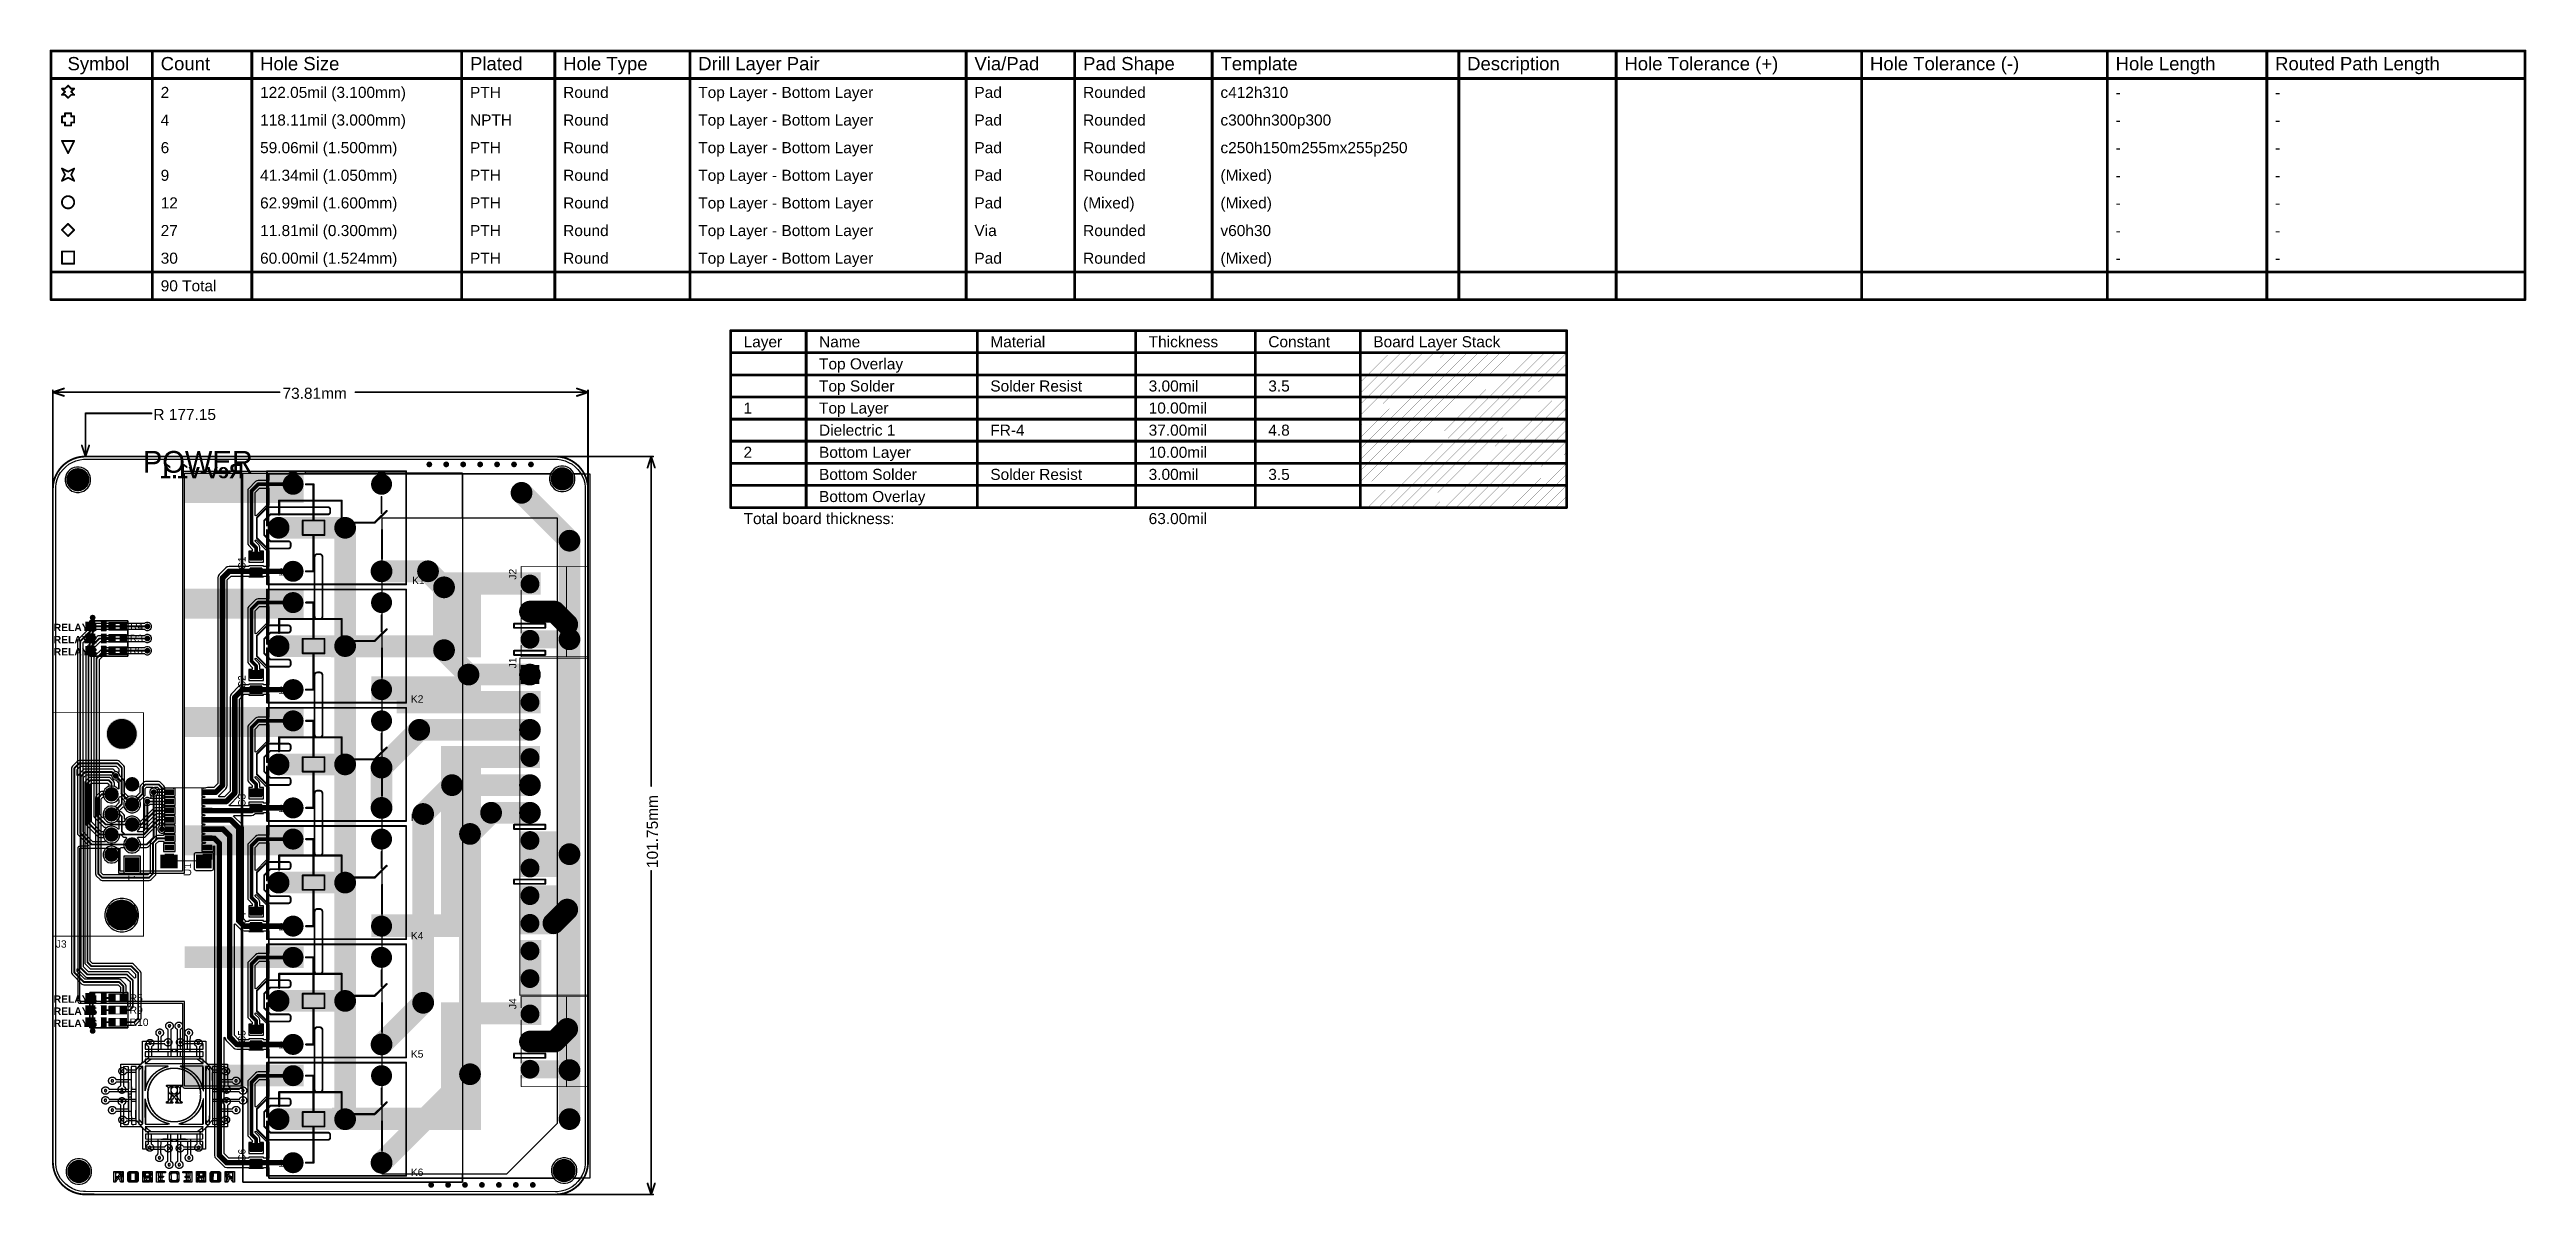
# Model space of a CAD drawing. Header units: inches. Extents: x -4 to 338, y -3 to 155.
import ezdxf

# ---------------------------------------------------------------- set-up
doc = ezdxf.new("R2010")
doc.units = ezdxf.units.IN
for name, color, linetype in [('Board Outline', 216, 'Continuous'), ('Bottom Layer', 5, 'Continuous'), ('Bottom Overlay', 54, 'Continuous'), ('Bottom Solder', 6, 'Continuous'), ('Dimensions', 6, 'Continuous'), ('Drill Drawing', 1, 'Continuous'), ('Fabrication', 76, 'Continuous'), ('Multi-Layer', 9, 'Continuous'), ('Pad Holes', 156, 'Continuous'), ('Top Layer', 1, 'Continuous'), ('Top Overlay', 2, 'Continuous'), ('Top Paste', 8, 'Continuous'), ('Top Solder', 216, 'Continuous'), ('Via Holes', 16, 'Continuous')]:
    doc.layers.add(name, color=color, linetype=linetype)
doc.styles.add('Arial', font='', dxfattribs={"height": 0.2})
doc.styles.add('Arial_Bold', font='', dxfattribs={"height": 0.2})
doc.styles.add('High Tower Text', font='', dxfattribs={"height": 0.2})
doc.styles.get('Arial').set_extended_font_data('Arial')
doc.styles.get('Arial_Bold').set_extended_font_data('Arial', bold=True)
doc.styles.get('High Tower Text').set_extended_font_data('High Tower Text')

msp = doc.modelspace()

# ---------------------------------------------------------------- texts
at = {"layer": 'Bottom Overlay', "style": 'Arial_Bold', "text_generation_flag": 2}
msp.add_text('Rev-v1.1', height=2, rotation=360, dxfattribs=at).set_placement((22.75, 95.58))
at = {"layer": 'Dimensions', "style": 'Arial'}
for s, p in [('73.81mm', (28.09, 106.53)), ('R 177.15', (10.28, 103.61))]:
    msp.add_text(s, height=1.524, dxfattribs=at).set_placement(p)
msp.add_text('101.75mm', height=1.524, rotation=90, dxfattribs=at).set_placement((79.86, 41.84))
at = {"layer": 'Drill Drawing', "style": 'Arial'}
for s, height, p in [('Symbol', 1.829, (-1.56, 151.83)), ('Hole Size', 1.829, (25, 151.83)), ('Plated', 1.829, (53.95, 151.83)), ('Hole Type', 1.829, (66.8, 151.83)), ('Drill Layer Pair', 1.8288, (85.43, 151.83)), ('Via/Pad', 1.829, (123.52, 151.83)), ('Pad Shape', 1.829, (138.51, 151.83)), ('Template', 1.829, (157.45, 151.83)), ('Description', 1.8288, (191.47, 151.83)), ('Hole Tolerance (+)', 1.8288, (213.16, 151.83)), ('Hole Tolerance (-)', 1.8288, (247.03, 151.83)), ('Hole Length', 1.8288, (280.91, 151.83)), ('Routed Path Length', 1.8288, (302.9, 151.83)), ('Count', 1.829, (11.29, 151.83)), ('2', 1.52, (11.29, 148.02)), ('122.05mil (3.100mm)', 1.524, (25, 148.02)), ('PTH', 1.524, (53.95, 148.02)), ('Round', 1.524, (66.8, 148.02)), ('Top Layer - Bottom Layer', 1.524, (85.43, 148.02)), ('Pad', 1.524, (123.52, 148.02)), ('Rounded', 1.524, (138.51, 148.02)), ('c412h310', 1.524, (157.45, 148.02)), ('-', 1.52, (280.91, 148.02)), ('-', 1.52, (302.9, 148.02)), ('4', 1.52, (11.29, 144.21)), ('118.11mil (3.000mm)', 1.524, (25, 144.21)), ('NPTH', 1.524, (53.95, 144.21)), ('Round', 1.524, (66.8, 144.21)), ('Top Layer - Bottom Layer', 1.524, (85.43, 144.21)), ('Pad', 1.524, (123.52, 144.21)), ('Rounded', 1.524, (138.51, 144.21)), ('c300hn300p300', 1.524, (157.45, 144.21)), ('-', 1.52, (280.91, 144.21)), ('-', 1.52, (302.9, 144.21)), ('6', 1.52, (11.29, 140.4)), ('59.06mil (1.500mm)', 1.524, (25, 140.4)), ('PTH', 1.524, (53.95, 140.4)), ('Round', 1.524, (66.8, 140.4)), ('Top Layer - Bottom Layer', 1.524, (85.43, 140.4)), ('Pad', 1.524, (123.52, 140.4)), ('Rounded', 1.524, (138.51, 140.4)), ('c250h150m255mx255p250', 1.524, (157.45, 140.4)), ('-', 1.52, (280.91, 140.4)), ('-', 1.52, (302.9, 140.4)), ('9', 1.52, (11.29, 136.59)), ('41.34mil (1.050mm)', 1.524, (25, 136.59)), ('PTH', 1.524, (53.95, 136.59)), ('Round', 1.524, (66.8, 136.59)), ('Top Layer - Bottom Layer', 1.524, (85.43, 136.59)), ('Pad', 1.524, (123.52, 136.59)), ('Rounded', 1.524, (138.51, 136.59)), ('(Mixed)', 1.524, (157.45, 136.59)), ('-', 1.52, (280.91, 136.59)), ('-', 1.52, (302.9, 136.59)), ('12', 1.524, (11.29, 132.78)), ('62.99mil (1.600mm)', 1.524, (25, 132.78)), ('PTH', 1.524, (53.95, 132.78)), ('Round', 1.524, (66.8, 132.78)), ('Top Layer - Bottom Layer', 1.524, (85.43, 132.78)), ('Pad', 1.524, (123.52, 132.78)), ('(Mixed)', 1.524, (138.51, 132.78)), ('(Mixed)', 1.524, (157.45, 132.78)), ('-', 1.52, (280.91, 132.78)), ('-', 1.52, (302.9, 132.78)), ('27', 1.524, (11.29, 128.97)), ('11.81mil (0.300mm)', 1.524, (25, 128.97)), ('PTH', 1.524, (53.95, 128.97)), ('Round', 1.524, (66.8, 128.97)), ('Top Layer - Bottom Layer', 1.524, (85.43, 128.97)), ('Via', 1.524, (123.52, 128.97)), ('Rounded', 1.524, (138.51, 128.97)), ('v60h30', 1.524, (157.45, 128.97)), ('30', 1.524, (11.29, 125.16)), ('60.00mil (1.524mm)', 1.524, (25, 125.16)), ('PTH', 1.524, (53.95, 125.16)), ('Round', 1.524, (66.8, 125.16)), ('Top Layer - Bottom Layer', 1.524, (85.43, 125.16)), ('Pad', 1.524, (123.52, 125.16)), ('Rounded', 1.524, (138.51, 125.16)), ('(Mixed)', 1.524, (157.45, 125.16)), ('-', 1.52, (280.91, 128.97)), ('-', 1.52, (302.9, 128.97)), ('-', 1.52, (280.91, 125.16)), ('-', 1.52, (302.9, 125.16)), ('90 Total', 1.524, (11.29, 121.35))]:
    msp.add_text(s, height=height, dxfattribs=at).set_placement(p)
at = {"layer": 'Fabrication', "style": 'Arial'}
for s, height, p in [('Layer', 1.524, (91.68, 113.64)), ('Name', 1.524, (102.09, 113.64)), ('Material', 1.524, (125.71, 113.64)), ('Thickness', 1.524, (147.55, 113.64)), ('Constant', 1.524, (164.05, 113.64)), ('Board Layer Stack', 1.524, (178.53, 113.64)), ('Top Overlay', 1.524, (102.09, 110.59)), ('1', 1.52, (91.68, 104.5)), ('Top Solder', 1.524, (102.09, 107.54)), ('Top Layer', 1.524, (102.09, 104.5)), ('Solder Resist', 1.524, (125.71, 107.54)), ('3.00mil', 1.524, (147.55, 107.54)), ('10.00mil', 1.524, (147.55, 104.5)), ('3.5', 1.524, (164.05, 107.54)), ('Dielectric 1', 1.524, (102.09, 101.45)), ('FR-4', 1.524, (125.71, 101.45)), ('37.00mil', 1.524, (147.55, 101.45)), ('4.8', 1.524, (164.05, 101.45)), ('2', 1.52, (91.68, 98.4)), ('Bottom Layer', 1.524, (102.09, 98.4)), ('10.00mil', 1.524, (147.55, 98.4)), ('Bottom Solder', 1.524, (102.09, 95.35)), ('Solder Resist', 1.524, (125.71, 95.35)), ('3.00mil', 1.524, (147.55, 95.35)), ('3.5', 1.524, (164.05, 95.35)), ('Bottom Overlay', 1.524, (102.09, 92.3)), ('Total board thickness:', 1.524, (91.68, 89.26)), ('63.00mil', 1.524, (147.55, 89.26))]:
    msp.add_text(s, height=height, dxfattribs=at).set_placement(p)
at = {"layer": 'Top Overlay'}
for s, height, style, p in [('POWER', 3, 'High Tower Text', (8.84, 96.34)), ('K1', 1.016, 'Arial', (45.96, 80.98)), ('R4', 1.016, 'Arial', (7.09, 74.65)), ('R6', 1.016, 'Arial', (7.01, 71.3)), ('R3', 1.016, 'Arial', (7.04, 72.98)), ('K2', 1.016, 'Arial', (45.79, 64.64)), ('K3', 1.016, 'Arial', (45.79, 48.34)), ('J3', 1.016, 'Arial', (-3.18, 30.86)), ('K4', 1.016, 'Arial', (45.79, 32)), ('R5', 1.016, 'Arial', (7.01, 23.42)), ('R9', 1.016, 'Arial', (7.01, 21.74)), ('R10', 1.016, 'Arial', (7.01, 20.07)), ('K5', 1.016, 'Arial', (45.79, 15.7)), ('K6', 1.016, 'Arial', (45.79, -0.61))]:
    msp.add_text(s, height=height, dxfattribs=dict(at, style=style)).set_placement(p)
for s, rotation, style, p in [('C1', 90, 'Arial', (22.99, 82.97)), ('J2', 90, 'Arial', (60.34, 81.6)), ('RELAY 4', 360, 'Arial_Bold', (-3.46, 74.5)), ('RELAY 2', 360, 'Arial_Bold', (-3.46, 72.82)), ('RELAY 3', 360, 'Arial_Bold', (-3.46, 71.16)), ('C2', 90, 'Arial', (22.99, 66.61)), ('J1', 90, 'Arial', (60.34, 69.38)), ('C3', 90, 'Arial', (22.99, 50.26)), ('U1', 90, 'Arial', (15.49, 40.72)), ('C4', 90, 'Arial', (22.99, 33.95)), ('RELAY 4', 360, 'Arial_Bold', (-3.46, 23.26)), ('RELAY 5', 360, 'Arial_Bold', (-3.46, 21.6)), ('RELAY 6', 360, 'Arial_Bold', (-3.46, 19.93)), ('J4', 90, 'Arial', (60.34, 22.39)), ('C5', 90, 'Arial', (22.99, 17.68)), ('C6', 90, 'Arial', (22.99, 1.31))]:
    msp.add_text(s, height=1.016, rotation=rotation, dxfattribs=dict(at, style=style)).set_placement(p)

# ---------------------------------------------------------------- blocks, each defined once
blk = doc.blocks.new('IMPORTED_IMAGE_B_1')
at = {"layer": 'Bottom Overlay'}
for p, q in [((9.21, 0), (9.22, 0)), ((9.22, 0), (9.23, 0)), ((9.23, 0), (9.25, 0.01)), ((9.25, 0.01), (9.26, 0.01)), ((9.26, 0.01), (9.27, 0.01)), ((9.27, 0.01), (9.28, 0.01)), ((9.28, 0.01), (9.29, 0.01)), ((9.29, 0.01), (9.3, 0.01)), ((9.3, 0.01), (9.32, 0.01)), ((9.32, 0.01), (9.33, 0.01)), ((9.33, 0.01), (9.34, 0.01)), ((9.34, 0.01), (9.35, 0.01)), ((9.35, 0.01), (9.37, 0.01)), ((9.37, 0.01), (9.38, 0.01)), ((9.38, 0.01), (9.39, 0.01)), ((9.39, 0.01), (9.4, 0.01)), ((9.4, 0.01), (9.42, 0.01)), ((9.42, 0.01), (9.43, 0.01)), ((9.43, 0.01), (9.44, 0)), ((9.44, 0), (9.46, 0)), ((9.46, 0), (9.48, -0.01)), ((6.15, -2.88), (6.16, -2.87)), ((6.15, -2.89), (6.15, -2.88)), ((6.15, -2.9), (6.15, -2.89)), ((6.15, -2.91), (6.15, -2.9)), ((6.16, -2.93), (6.15, -2.91)), ((6.16, -2.8), (6.17, -2.78)), ((6.16, -2.81), (6.16, -2.8)), ((6.16, -2.82), (6.16, -2.81)), ((6.16, -2.83), (6.16, -2.82)), ((6.16, -2.84), (6.16, -2.83)), ((6.16, -2.85), (6.16, -2.84)), ((6.16, -2.87), (6.16, -2.85)), ((6.16, -2.94), (6.16, -2.93)), ((6.16, -2.95), (6.16, -2.94)), ((6.16, -2.96), (6.16, -2.95)), ((6.16, -2.97), (6.16, -2.96)), ((6.16, -2.98), (6.16, -2.97)), ((6.16, -3), (6.16, -2.98)), ((6.17, -3.01), (6.16, -3)), ((6.17, -2.76), (6.18, -2.75)), ((6.17, -2.77), (6.17, -2.76)), ((6.17, -2.78), (6.17, -2.77)), ((6.17, -3.02), (6.17, -3.01)), ((6.17, -3.03), (6.17, -3.02)), ((6.18, -3.04), (6.17, -3.03)), ((6.18, -2.73), (6.19, -2.72)), ((6.18, -2.74), (6.18, -2.73)), ((6.18, -2.75), (6.18, -2.74)), ((6.18, -3.05), (6.18, -3.04)), ((6.18, -3.07), (6.18, -3.05)), ((6.19, -3.08), (6.18, -3.07)), ((6.19, -2.69), (6.2, -2.68)), ((6.19, -2.7), (6.19, -2.69)), ((6.19, -2.72), (6.19, -2.7)), ((6.19, -3.09), (6.19, -3.08)), ((6.2, -3.1), (6.19, -3.09)), ((6.2, -2.67), (6.21, -2.66)), ((6.2, -2.68), (6.2, -2.67)), ((6.2, -3.11), (6.2, -3.1)), ((6.21, -3.12), (6.2, -3.11)), ((6.21, -2.65), (6.22, -2.64)), ((6.21, -2.66), (6.21, -2.65)), ((6.21, -3.13), (6.21, -3.12)), ((6.22, -3.14), (6.21, -3.13)), ((6.22, -2.64), (6.23, -2.63)), ((6.23, -3.15), (6.22, -3.14)), ((6.23, -2.62), (6.24, -2.61)), ((6.23, -2.63), (6.23, -2.62)), ((6.23, -3.16), (6.23, -3.15)), ((6.24, -3.17), (6.23, -3.16)), ((6.24, -2.6), (6.25, -2.59)), ((6.24, -2.61), (6.24, -2.6)), ((6.25, -3.18), (6.24, -3.17)), ((6.25, -2.59), (6.26, -2.58)), ((6.25, -3.19), (6.25, -3.18)), ((6.26, -3.2), (6.25, -3.19)), ((6.26, -2.57), (6.27, -2.56)), ((6.26, -2.58), (6.26, -2.57)), ((6.27, -3.21), (6.26, -3.2)), ((6.27, -2.56), (6.28, -2.55)), ((6.28, -3.22), (6.27, -3.21)), ((6.28, -2.55), (6.29, -2.54)), ((6.29, -3.23), (6.28, -3.22)), ((6.29, -2.53), (6.3, -2.52)), ((6.29, -2.54), (6.29, -2.53)), ((6.3, -3.24), (6.29, -3.23)), ((6.3, -2.52), (6.31, -2.51)), ((6.31, -3.25), (6.3, -3.24)), ((6.31, -2.51), (6.32, -2.5)), ((6.32, -3.26), (6.31, -3.25)), ((6.32, -2.5), (6.33, -2.5)), ((6.33, -3.27), (6.32, -3.26)), ((6.33, -2.49), (6.34, -2.48)), ((6.33, -2.5), (6.33, -2.49)), ((6.34, -3.28), (6.33, -3.27)), ((6.34, -2.48), (6.35, -2.47)), ((6.35, -3.29), (6.34, -3.28)), ((6.35, -2.47), (6.36, -2.46)), ((6.36, -3.3), (6.35, -3.29)), ((6.36, -2.46), (6.37, -2.46)), ((6.37, -3.31), (6.36, -3.3)), ((6.37, -2.46), (6.38, -2.45)), ((6.39, -3.31), (6.37, -3.31)), ((6.38, -2.45), (6.39, -2.44)), ((6.39, -2.44), (6.4, -2.44)), ((6.4, -3.32), (6.39, -3.31)), ((6.4, -2.44), (6.41, -2.43)), ((6.41, -3.33), (6.4, -3.32)), ((6.41, -2.43), (6.42, -2.42)), ((6.43, -3.34), (6.41, -3.33)), ((6.42, -2.42), (6.43, -2.42)), ((6.43, -2.42), (6.44, -2.41)), ((6.44, -3.34), (6.43, -3.34)), ((6.44, -2.41), (6.45, -2.41)), ((6.51, -3.38), (6.44, -3.34)), ((6.45, -2.41), (6.46, -2.4)), ((6.46, -2.4), (6.47, -2.4)), ((6.47, -2.4), (6.48, -2.39)), ((6.48, -2.39), (6.49, -2.39)), ((6.49, -2.39), (6.5, -2.38)), ((6.5, -2.38), (6.52, -2.38)), ((6.52, -2.83), (6.51, -2.85)), ((6.51, -2.85), (6.51, -2.85)), ((6.51, -2.85), (6.51, -2.86)), ((6.51, -2.86), (6.51, -2.86)), ((6.51, -2.86), (6.51, -2.88)), ((6.51, -2.88), (6.51, -2.88)), ((6.51, -2.88), (6.51, -2.89)), ((6.51, -2.89), (6.51, -2.89)), ((6.51, -2.89), (6.51, -2.91)), ((6.51, -2.91), (6.51, -2.91)), ((6.51, -2.91), (6.51, -2.93)), ((6.51, -2.93), (6.51, -2.93)), ((6.51, -2.93), (6.52, -2.94)), ((6.51, -4.86), (6.51, -3.38)), ((6.52, -2.38), (6.53, -2.38)), ((6.53, -2.8), (6.52, -2.82)), ((6.52, -2.82), (6.52, -2.82)), ((6.52, -2.82), (6.52, -2.83)), ((6.52, -2.83), (6.52, -2.83)), ((6.52, -2.94), (6.52, -2.94)), ((6.52, -2.94), (6.52, -2.95)), ((6.52, -2.95), (6.52, -2.95)), ((6.52, -2.95), (6.53, -2.97)), ((6.53, -2.38), (6.54, -2.37)), ((6.54, -2.79), (6.53, -2.8)), ((6.53, -2.8), (6.53, -2.8)), ((6.53, -2.97), (6.53, -2.97)), ((6.53, -2.97), (6.54, -2.98)), ((6.54, -2.37), (6.55, -2.37)), ((6.55, -2.77), (6.54, -2.78)), ((6.54, -2.78), (6.54, -2.78)), ((6.54, -2.78), (6.54, -2.79)), ((6.54, -2.79), (6.54, -2.79)), ((6.54, -2.98), (6.54, -2.98)), ((6.54, -2.98), (6.54, -2.99)), ((6.54, -2.99), (6.54, -2.99)), ((6.54, -2.99), (6.56, -3)), ((6.55, -2.37), (6.56, -2.37)), ((6.57, -2.75), (6.55, -2.77)), ((6.55, -2.77), (6.55, -2.77)), ((6.56, -2.37), (6.58, -2.36)), ((6.56, -3), (6.56, -3)), ((6.56, -3), (6.58, -3.01)), ((6.58, -2.74), (6.57, -2.75)), ((6.57, -2.75), (6.57, -2.75)), ((6.58, -2.36), (6.59, -2.36)), ((6.6, -2.74), (6.58, -2.74)), ((6.58, -2.74), (6.58, -2.74)), ((6.58, -3.01), (6.58, -3.01)), ((6.58, -3.01), (6.59, -3.02)), ((6.59, -2.36), (6.6, -2.36)), ((6.59, -3.02), (6.59, -3.02)), ((6.59, -3.02), (6.61, -3.02)), ((6.6, -2.36), (6.61, -2.36)), ((6.61, -2.73), (6.6, -2.74)), ((6.6, -2.74), (6.6, -2.74)), ((6.61, -2.36), (6.62, -2.36)), ((6.63, -2.72), (6.61, -2.73)), ((6.61, -2.73), (6.61, -2.73)), ((6.61, -3.02), (6.61, -3.02)), ((6.61, -3.02), (6.62, -3.03)), ((6.62, -2.36), (6.64, -2.36)), ((6.62, -3.03), (6.62, -3.03)), ((6.62, -3.03), (6.64, -3.03)), ((6.64, -2.72), (6.63, -2.72)), ((6.63, -2.72), (6.63, -2.72)), ((6.64, -2.36), (6.65, -2.36)), ((6.66, -2.72), (6.64, -2.72)), ((6.64, -2.72), (6.64, -2.72)), ((6.64, -3.03), (6.64, -3.03)), ((6.64, -3.03), (6.66, -3.04)), ((6.65, -2.36), (6.66, -2.36)), ((6.66, -2.36), (6.68, -2.36)), ((6.68, -2.72), (6.66, -2.72)), ((6.66, -2.72), (6.66, -2.72)), ((6.66, -3.04), (6.66, -3.04)), ((6.66, -3.04), (6.67, -3.04)), ((6.67, -3.04), (6.67, -3.04)), ((6.67, -3.04), (6.69, -3.04)), ((6.68, -2.36), (6.69, -2.36)), ((6.69, -2.72), (6.68, -2.72)), ((6.68, -2.72), (6.68, -2.72)), ((6.69, -2.36), (6.7, -2.36)), ((6.71, -2.72), (6.69, -2.72)), ((6.69, -2.72), (6.69, -2.72)), ((6.69, -3.04), (6.7, -3.03)), ((6.69, -3.04), (6.69, -3.04)), ((6.7, -2.36), (6.72, -2.36)), ((6.7, -3.03), (6.7, -3.03)), ((6.7, -3.03), (6.72, -3.03)), ((6.72, -2.72), (6.71, -2.72)), ((6.71, -2.72), (6.71, -2.72)), ((6.72, -2.36), (6.73, -2.36)), ((6.74, -2.73), (6.72, -2.72)), ((6.72, -2.72), (6.72, -2.72)), ((6.72, -3.03), (6.73, -3.02)), ((6.72, -3.03), (6.72, -3.03)), ((6.73, -2.36), (6.74, -2.36)), ((6.73, -3.02), (6.73, -3.02)), ((6.73, -3.02), (6.74, -3.02)), ((6.74, -2.36), (6.76, -2.37)), ((6.75, -2.74), (6.74, -2.73)), ((6.74, -2.73), (6.74, -2.73)), ((6.74, -3.02), (6.76, -3.01)), ((6.74, -3.02), (6.74, -3.02)), ((6.77, -2.75), (6.75, -2.74)), ((6.75, -2.74), (6.75, -2.74)), ((6.76, -2.37), (6.77, -2.37)), ((6.76, -3.01), (6.77, -3)), ((6.76, -3.01), (6.76, -3.01)), ((6.77, -2.37), (6.78, -2.37)), ((6.78, -2.76), (6.77, -2.75)), ((6.77, -2.75), (6.77, -2.75)), ((6.77, -3), (6.78, -2.99)), ((6.77, -3), (6.77, -3)), ((6.78, -2.37), (6.8, -2.38)), ((6.79, -2.77), (6.78, -2.76)), ((6.78, -2.76), (6.78, -2.76)), ((6.78, -2.99), (6.79, -2.98)), ((6.78, -2.99), (6.78, -2.99)), ((6.8, -2.78), (6.79, -2.77)), ((6.79, -2.77), (6.79, -2.77)), ((6.79, -2.98), (6.8, -2.97)), ((6.79, -2.98), (6.79, -2.98)), ((6.8, -2.38), (6.81, -2.38)), ((6.81, -2.8), (6.8, -2.78)), ((6.8, -2.78), (6.8, -2.78)), ((6.8, -2.97), (6.81, -2.96)), ((6.8, -2.97), (6.8, -2.97)), ((6.81, -2.38), (6.82, -2.38)), ((6.82, -2.81), (6.81, -2.8)), ((6.81, -2.8), (6.81, -2.8)), ((6.81, -2.96), (6.82, -2.95)), ((6.81, -2.96), (6.81, -2.96)), ((6.82, -2.38), (6.84, -2.39)), ((6.83, -2.83), (6.82, -2.81)), ((6.82, -2.81), (6.82, -2.81)), ((6.82, -2.93), (6.83, -2.92)), ((6.82, -2.95), (6.82, -2.93)), ((6.82, -2.93), (6.82, -2.93)), ((6.82, -2.95), (6.82, -2.95)), ((6.83, -2.85), (6.83, -2.83)), ((6.83, -2.83), (6.83, -2.83)), ((6.83, -2.86), (6.83, -2.85)), ((6.83, -2.85), (6.83, -2.85)), ((6.83, -2.88), (6.83, -2.86)), ((6.83, -2.86), (6.83, -2.86)), ((6.83, -2.89), (6.83, -2.88)), ((6.83, -2.88), (6.83, -2.88)), ((6.83, -2.91), (6.83, -2.89)), ((6.83, -2.89), (6.83, -2.89)), ((6.83, -2.92), (6.83, -2.91)), ((6.83, -2.91), (6.83, -2.91)), ((6.83, -2.92), (6.83, -2.92)), ((6.84, -2.39), (6.85, -2.39)), ((6.85, -2.39), (6.87, -2.4)), ((6.87, -2.4), (6.88, -2.41)), ((6.88, -3.37), (6.87, -3.39)), ((6.87, -3.39), (6.87, -3.42)), ((6.88, -2.41), (6.9, -2.41)), ((6.89, -3.36), (6.88, -3.37)), ((6.9, -3.34), (6.89, -3.35)), ((6.89, -3.35), (6.89, -3.36)), ((6.9, -2.41), (6.91, -2.42)), ((6.92, -3.33), (6.9, -3.34)), ((6.91, -2.42), (6.93, -2.43)), ((6.94, -3.32), (6.92, -3.33)), ((6.93, -2.43), (6.95, -2.44)), ((6.96, -3.31), (6.94, -3.32)), ((6.95, -2.44), (6.96, -2.45)), ((6.96, -2.45), (6.98, -2.46)), ((6.98, -3.3), (6.96, -3.31)), ((6.98, -2.46), (6.99, -2.47)), ((6.99, -3.29), (6.98, -3.3)), ((6.99, -2.47), (7.01, -2.49)), ((7.01, -3.28), (6.99, -3.29)), ((7.01, -2.49), (7.02, -2.5)), ((7.02, -3.27), (7.01, -3.28)), ((7.02, -2.5), (7.03, -2.51)), ((7.03, -3.26), (7.02, -3.27)), ((7.03, -2.51), (7.04, -2.53)), ((7.04, -3.25), (7.03, -3.26)), ((7.04, -2.53), (7.06, -2.54)), ((7.06, -3.24), (7.04, -3.25)), ((7.06, -2.54), (7.07, -2.55)), ((7.07, -3.23), (7.06, -3.24)), ((7.07, -2.55), (7.08, -2.57)), ((7.08, -3.21), (7.07, -3.23)), ((7.08, -2.57), (7.09, -2.58)), ((7.09, -3.2), (7.08, -3.21)), ((7.09, -2.58), (7.1, -2.6)), ((7.1, -3.19), (7.09, -3.2)), ((7.1, -2.6), (7.11, -2.61)), ((7.11, -3.17), (7.1, -3.19)), ((7.11, -2.61), (7.11, -2.63)), ((7.11, -2.63), (7.12, -2.65)), ((7.12, -3.16), (7.11, -3.17)), ((7.12, -2.65), (7.13, -2.66)), ((7.13, -3.13), (7.12, -3.14)), ((7.12, -3.14), (7.12, -3.16)), ((7.13, -2.66), (7.14, -2.68)), ((7.14, -3.11), (7.13, -3.13)), ((7.14, -2.68), (7.14, -2.7)), ((7.14, -2.7), (7.15, -2.71)), ((7.15, -3.1), (7.14, -3.11)), ((7.15, -2.71), (7.16, -2.73)), ((7.16, -3.06), (7.15, -3.08)), ((7.15, -3.08), (7.15, -3.1)), ((7.16, -2.73), (7.16, -2.75)), ((7.16, -2.75), (7.16, -2.77)), ((7.16, -2.77), (7.17, -2.78)), ((7.17, -3.03), (7.16, -3.05)), ((7.16, -3.05), (7.16, -3.06)), ((7.17, -2.78), (7.17, -2.8)), ((7.17, -2.8), (7.17, -2.82)), ((7.17, -2.82), (7.18, -2.84)), ((7.18, -2.98), (7.17, -3)), ((7.17, -3), (7.17, -3.01)), ((7.17, -3.01), (7.17, -3.03)), ((7.18, -2.84), (7.18, -2.85)), ((7.18, -2.85), (7.18, -2.87)), ((7.18, -2.87), (7.18, -2.89)), ((7.18, -2.89), (7.18, -2.91)), ((7.18, -2.91), (7.18, -2.93)), ((7.18, -2.93), (7.18, -2.94)), ((7.18, -2.94), (7.18, -2.96)), ((7.18, -2.96), (7.18, -2.98)), ((7.49, -1.39), (7.5, -1.38)), ((7.49, -1.4), (7.49, -1.39)), ((7.49, -1.41), (7.49, -1.4)), ((7.49, -1.42), (7.49, -1.41)), ((7.49, -1.43), (7.49, -1.42)), ((7.49, -1.44), (7.49, -1.43)), ((7.49, -1.46), (7.49, -1.44)), ((7.49, -1.47), (7.49, -1.46)), ((7.49, -1.48), (7.49, -1.47)), ((7.49, -1.49), (7.49, -1.48)), ((7.49, -1.5), (7.49, -1.49)), ((7.49, -1.51), (7.49, -1.5)), ((7.49, -1.52), (7.49, -1.51)), ((7.49, -1.54), (7.49, -1.52)), ((7.49, -1.55), (7.49, -1.54)), ((7.49, -1.56), (7.49, -1.55)), ((7.49, -1.57), (7.49, -1.56)), ((7.5, -1.58), (7.49, -1.57)), ((7.5, -1.34), (7.51, -1.33)), ((7.5, -1.35), (7.5, -1.34)), ((7.5, -1.36), (7.5, -1.35)), ((7.5, -1.38), (7.5, -1.36)), ((7.5, -1.59), (7.5, -1.58)), ((7.5, -1.6), (7.5, -1.59)), ((7.51, -1.61), (7.5, -1.6)), ((7.51, -1.31), (7.52, -1.3)), ((7.51, -1.32), (7.51, -1.31)), ((7.51, -1.33), (7.51, -1.32)), ((7.51, -1.63), (7.51, -1.61)), ((7.51, -1.64), (7.51, -1.63)), ((7.52, -1.65), (7.51, -1.64)), ((7.52, -1.29), (7.53, -1.28)), ((7.52, -1.3), (7.52, -1.29)), ((7.52, -1.66), (7.52, -1.65)), ((7.52, -1.67), (7.52, -1.66)), ((7.53, -1.68), (7.52, -1.67)), ((7.53, -1.25), (7.54, -1.24)), ((7.53, -1.27), (7.53, -1.25)), ((7.53, -1.28), (7.53, -1.27)), ((7.53, -1.69), (7.53, -1.68)), ((7.54, -1.7), (7.53, -1.69)), ((7.54, -1.23), (7.55, -1.22)), ((7.54, -1.24), (7.54, -1.23)), ((7.55, -1.71), (7.54, -1.7)), ((7.55, -1.21), (7.56, -1.2)), ((7.55, -1.22), (7.55, -1.21)), ((7.55, -1.72), (7.55, -1.71)), ((7.56, -1.73), (7.55, -1.72)), ((7.56, -1.2), (7.57, -1.19)), ((7.57, -1.74), (7.56, -1.73)), ((7.57, -1.18), (7.58, -1.17)), ((7.57, -1.19), (7.57, -1.18)), ((7.57, -1.75), (7.57, -1.74)), ((7.58, -1.76), (7.57, -1.75)), ((7.58, -1.16), (7.59, -1.15)), ((7.58, -1.17), (7.58, -1.16)), ((7.59, -1.77), (7.58, -1.76)), ((7.59, -1.15), (7.6, -1.14)), ((7.6, -1.78), (7.59, -1.77)), ((7.6, -1.14), (7.6, -1.13)), ((7.6, -1.13), (7.61, -1.13)), ((7.6, -1.79), (7.6, -1.78)), ((7.61, -1.8), (7.6, -1.79)), ((7.61, -1.13), (7.62, -1.12)), ((7.62, -1.81), (7.61, -1.8)), ((7.62, -1.12), (7.63, -1.11)), ((7.63, -1.82), (7.62, -1.81)), ((7.63, -1.1), (7.64, -1.09)), ((7.63, -1.11), (7.63, -1.1)), ((7.64, -1.83), (7.63, -1.82)), ((7.64, -1.09), (7.65, -1.08)), ((7.65, -1.84), (7.64, -1.83)), ((7.65, -1.08), (7.66, -1.07)), ((7.66, -1.84), (7.65, -1.84)), ((7.66, -1.07), (7.67, -1.07)), ((7.67, -1.85), (7.66, -1.84)), ((7.67, -1.06), (7.68, -1.05)), ((7.67, -1.07), (7.67, -1.06)), ((7.68, -1.86), (7.67, -1.85)), ((7.68, -1.05), (7.69, -1.04)), ((7.69, -1.87), (7.68, -1.86)), ((7.69, -1.04), (7.7, -1.04)), ((7.71, -1.88), (7.69, -1.87)), ((7.7, -1.04), (7.71, -1.03)), ((7.71, -1.03), (7.72, -1.02)), ((7.72, -1.88), (7.71, -1.88)), ((7.72, -1.02), (7.73, -1.01)), ((7.75, -1.9), (7.72, -1.88)), ((7.73, -1.01), (7.74, -1.01)), ((7.74, -1.01), (7.75, -1)), ((7.75, -1), (7.76, -1)), ((7.77, -1.92), (7.75, -1.9)), ((7.76, -1), (7.77, -0.99)), ((7.77, -0.99), (7.78, -0.98)), ((7.8, -1.94), (7.77, -1.92)), ((7.78, -0.98), (7.79, -0.98)), ((7.79, -0.98), (7.8, -0.97)), ((7.8, -0.97), (7.81, -0.97)), ((7.81, -1.95), (7.8, -1.94)), ((7.81, -0.97), (7.82, -0.96)), ((7.81, -1.96), (7.81, -1.95)), ((7.81, -1.98), (7.81, -1.96)), ((7.81, -2.02), (7.81, -1.98)), ((7.81, -2.07), (7.81, -2.02)), ((7.81, -2.14), (7.81, -2.07)), ((7.81, -2.21), (7.81, -2.14)), ((7.82, -2.3), (7.81, -2.21)), ((7.82, -0.96), (7.83, -0.96)), ((7.82, -2.4), (7.82, -2.3)), ((7.82, -2.51), (7.82, -2.4)), ((7.82, -2.62), (7.82, -2.51)), ((7.82, -2.75), (7.82, -2.62)), ((7.82, -2.87), (7.82, -2.75)), ((7.82, -3.01), (7.82, -2.87)), ((7.82, -4.07), (7.82, -3.01)), ((7.83, -0.96), (7.84, -0.96)), ((7.84, -0.96), (7.85, -0.95)), ((7.85, -1.4), (7.84, -1.41)), ((7.84, -1.41), (7.84, -1.41)), ((7.84, -1.41), (7.84, -1.43)), ((7.84, -1.43), (7.84, -1.43)), ((7.84, -1.43), (7.84, -1.44)), ((7.84, -1.44), (7.84, -1.44)), ((7.84, -1.44), (7.84, -1.46)), ((7.84, -1.46), (7.84, -1.46)), ((7.84, -1.46), (7.84, -1.47)), ((7.84, -1.47), (7.84, -1.47)), ((7.84, -1.47), (7.85, -1.49)), ((7.85, -0.95), (7.86, -0.95)), ((7.86, -1.37), (7.85, -1.38)), ((7.85, -1.38), (7.85, -1.38)), ((7.85, -1.38), (7.85, -1.4)), ((7.85, -1.4), (7.85, -1.4)), ((7.85, -1.49), (7.85, -1.49)), ((7.85, -1.49), (7.85, -1.5)), ((7.85, -1.5), (7.85, -1.5)), ((7.85, -1.5), (7.86, -1.52)), ((7.86, -0.95), (7.87, -0.94)), ((7.87, -1.35), (7.86, -1.36)), ((7.86, -1.36), (7.86, -1.36)), ((7.86, -1.36), (7.86, -1.37)), ((7.86, -1.37), (7.86, -1.37)), ((7.86, -1.52), (7.86, -1.52)), ((7.86, -1.52), (7.86, -1.53)), ((7.86, -1.53), (7.86, -1.53)), ((7.86, -1.53), (7.87, -1.54)), ((7.87, -0.94), (7.88, -0.94)), ((7.88, -1.34), (7.87, -1.35)), ((7.87, -1.35), (7.87, -1.35)), ((7.87, -1.54), (7.87, -1.54)), ((7.87, -1.54), (7.88, -1.56)), ((7.88, -0.94), (7.9, -0.94)), ((7.9, -1.32), (7.88, -1.34)), ((7.88, -1.34), (7.88, -1.34)), ((7.88, -1.56), (7.88, -1.56)), ((7.88, -1.56), (7.89, -1.57)), ((7.89, -1.57), (7.89, -1.57)), ((7.89, -1.57), (7.9, -1.58)), ((7.9, -0.94), (7.91, -0.94)), ((7.91, -1.31), (7.9, -1.32)), ((7.9, -1.32), (7.9, -1.32)), ((7.9, -1.58), (7.9, -1.58)), ((7.9, -1.58), (7.92, -1.59)), ((7.91, -0.94), (7.92, -0.93)), ((7.93, -1.31), (7.91, -1.31)), ((7.91, -1.31), (7.91, -1.31)), ((7.92, -0.93), (7.93, -0.93)), ((7.92, -1.59), (7.92, -1.59)), ((7.92, -1.59), (7.93, -1.6)), ((7.93, -0.93), (7.94, -0.93)), ((7.94, -1.3), (7.93, -1.31)), ((7.93, -1.31), (7.93, -1.31)), ((7.93, -1.6), (7.93, -1.6)), ((7.93, -1.6), (7.95, -1.6)), ((7.94, -0.93), (7.95, -0.93)), ((7.96, -1.3), (7.94, -1.3)), ((7.94, -1.3), (7.94, -1.3)), ((7.95, -0.93), (7.97, -0.93)), ((7.95, -1.6), (7.95, -1.6)), ((7.95, -1.6), (7.96, -1.61)), ((7.98, -1.29), (7.96, -1.3)), ((7.96, -1.3), (7.96, -1.3)), ((7.96, -1.61), (7.96, -1.61)), ((7.96, -1.61), (7.97, -1.61)), ((7.97, -0.93), (7.98, -0.93)), ((7.97, -1.61), (7.97, -1.61)), ((7.97, -1.61), (7.99, -1.61)), ((7.98, -0.93), (7.99, -0.93)), ((8, -1.29), (7.98, -1.29)), ((7.98, -1.29), (7.98, -1.29)), ((7.99, -0.93), (8, -0.93)), ((7.99, -1.61), (7.99, -1.61)), ((7.99, -1.61), (8, -1.61)), ((8, -0.93), (8.01, -0.93)), ((8.02, -1.3), (8, -1.29)), ((8, -1.29), (8, -1.29)), ((8, -1.61), (8, -1.61)), ((8, -1.61), (8.02, -1.61)), ((8.01, -0.93), (8.03, -0.93)), ((8.03, -1.3), (8.02, -1.3)), ((8.02, -1.3), (8.02, -1.3)), ((8.02, -1.61), (8.02, -1.61)), ((8.02, -1.61), (8.03, -1.61)), ((8.03, -0.93), (8.04, -0.93)), ((8.05, -1.3), (8.03, -1.3)), ((8.03, -1.3), (8.03, -1.3)), ((8.03, -1.61), (8.03, -1.61)), ((8.03, -1.61), (8.04, -1.61)), ((8.04, -0.93), (8.05, -0.93)), ((8.04, -1.61), (8.06, -1.6)), ((8.04, -1.61), (8.04, -1.61)), ((8.05, -0.93), (8.06, -0.93)), ((8.07, -1.31), (8.05, -1.3)), ((8.05, -1.3), (8.05, -1.3)), ((8.06, -0.93), (8.08, -0.93)), ((8.06, -1.6), (8.07, -1.59)), ((8.06, -1.6), (8.06, -1.6)), ((8.09, -1.32), (8.07, -1.31)), ((8.07, -1.31), (8.07, -1.31)), ((8.07, -1.59), (8.07, -1.59)), ((8.07, -1.59), (8.08, -1.59)), ((8.08, -0.93), (8.09, -0.93)), ((8.08, -1.59), (8.09, -1.58)), ((8.08, -1.59), (8.08, -1.59)), ((8.09, -0.93), (8.1, -0.94)), ((8.1, -1.33), (8.09, -1.32)), ((8.09, -1.32), (8.09, -1.32)), ((8.09, -1.58), (8.1, -1.57)), ((8.09, -1.58), (8.09, -1.58)), ((8.1, -0.94), (8.12, -0.94)), ((8.11, -1.34), (8.1, -1.33)), ((8.1, -1.33), (8.1, -1.33)), ((8.1, -1.57), (8.12, -1.56)), ((8.1, -1.57), (8.1, -1.57)), ((8.13, -1.35), (8.11, -1.34)), ((8.11, -1.34), (8.11, -1.34)), ((8.12, -0.94), (8.13, -0.94)), ((8.12, -1.55), (8.13, -1.54)), ((8.12, -1.56), (8.12, -1.55)), ((8.12, -1.55), (8.12, -1.55)), ((8.12, -1.56), (8.12, -1.56)), ((8.13, -0.94), (8.14, -0.95)), ((8.14, -1.37), (8.13, -1.35)), ((8.13, -1.35), (8.13, -1.35)), ((8.13, -1.54), (8.14, -1.53)), ((8.13, -1.54), (8.13, -1.54)), ((8.14, -0.95), (8.15, -0.95)), ((8.14, -1.38), (8.14, -1.37)), ((8.14, -1.37), (8.14, -1.37)), ((8.15, -1.4), (8.14, -1.38)), ((8.14, -1.38), (8.14, -1.38)), ((8.14, -1.53), (8.15, -1.51)), ((8.14, -1.53), (8.14, -1.53)), ((8.15, -0.95), (8.17, -0.96)), ((8.16, -1.41), (8.15, -1.4)), ((8.15, -1.4), (8.15, -1.4)), ((8.15, -1.5), (8.16, -1.49)), ((8.15, -1.51), (8.15, -1.5)), ((8.15, -1.5), (8.15, -1.5)), ((8.15, -1.51), (8.15, -1.51)), ((8.16, -1.43), (8.16, -1.41)), ((8.16, -1.41), (8.16, -1.41)), ((8.16, -1.44), (8.16, -1.43)), ((8.16, -1.43), (8.16, -1.43)), ((8.16, -1.46), (8.16, -1.44)), ((8.16, -1.44), (8.16, -1.44)), ((8.16, -1.47), (8.16, -1.46)), ((8.16, -1.46), (8.16, -1.46)), ((8.16, -1.49), (8.16, -1.47)), ((8.16, -1.47), (8.16, -1.47)), ((8.16, -1.49), (8.16, -1.49)), ((8.17, -0.96), (8.18, -0.96)), ((8.18, -2), (8.17, -2.04)), ((8.17, -2.04), (8.17, -2.09)), ((8.17, -2.09), (8.17, -2.15)), ((8.17, -2.15), (8.17, -2.22)), ((8.17, -2.22), (8.17, -2.31)), ((8.17, -2.31), (8.17, -2.42)), ((8.17, -2.42), (8.17, -2.54)), ((8.17, -2.54), (8.17, -2.69)), ((8.17, -2.69), (8.17, -2.85)), ((8.17, -2.85), (8.17, -3.7)), ((8.18, -0.96), (8.19, -0.97)), ((8.19, -1.95), (8.18, -1.97)), ((8.18, -1.97), (8.18, -2)), ((8.19, -0.97), (8.21, -0.97)), ((8.2, -1.93), (8.19, -1.94)), ((8.19, -1.94), (8.19, -1.95)), ((8.21, -1.92), (8.2, -1.93)), ((8.21, -0.97), (8.22, -0.98)), ((8.23, -1.92), (8.21, -1.92)), ((8.22, -0.98), (8.24, -0.99)), ((8.24, -1.91), (8.23, -1.92)), ((8.24, -0.99), (8.26, -1)), ((8.26, -1.9), (8.24, -1.91)), ((8.26, -1), (8.27, -1.01)), ((8.27, -1.89), (8.26, -1.9)), ((8.27, -1.01), (8.29, -1.02)), ((8.29, -1.88), (8.27, -1.89)), ((8.29, -1.02), (8.31, -1.03)), ((8.31, -1.87), (8.29, -1.88)), ((8.31, -1.03), (8.32, -1.04)), ((8.32, -1.86), (8.31, -1.87)), ((8.32, -1.04), (8.33, -1.05)), ((8.33, -1.85), (8.32, -1.86)), ((8.33, -1.05), (8.35, -1.07)), ((8.35, -1.84), (8.33, -1.85)), ((8.35, -1.07), (8.36, -1.08)), ((8.36, -1.83), (8.35, -1.84)), ((8.36, -1.08), (8.37, -1.09)), ((8.37, -1.82), (8.36, -1.83)), ((8.37, -1.09), (8.39, -1.11)), ((8.39, -1.8), (8.37, -1.82)), ((8.39, -1.11), (8.4, -1.12)), ((8.4, -1.79), (8.39, -1.8)), ((8.4, -1.12), (8.41, -1.14)), ((8.41, -1.78), (8.4, -1.79)), ((8.41, -1.14), (8.42, -1.15)), ((8.42, -1.76), (8.41, -1.78)), ((8.42, -1.15), (8.43, -1.17)), ((8.43, -1.75), (8.42, -1.76)), ((8.43, -1.17), (8.44, -1.18)), ((8.44, -1.73), (8.43, -1.75)), ((8.44, -1.18), (8.45, -1.2)), ((8.45, -1.72), (8.44, -1.73)), ((8.45, -1.2), (8.45, -1.21)), ((8.45, -1.21), (8.46, -1.23)), ((8.46, -1.7), (8.45, -1.72)), ((8.46, -1.23), (8.47, -1.25)), ((8.47, -1.67), (8.46, -1.69)), ((8.46, -1.69), (8.46, -1.7)), ((8.47, -1.25), (8.47, -1.26)), ((8.47, -1.26), (8.48, -1.28)), ((8.48, -1.65), (8.47, -1.67)), ((8.48, -1.28), (8.49, -1.3)), ((8.49, -1.62), (8.48, -1.64)), ((8.48, -1.64), (8.48, -1.65)), ((8.49, -1.3), (8.49, -1.32)), ((8.49, -1.32), (8.49, -1.33)), ((8.49, -1.33), (8.5, -1.35)), ((8.5, -1.59), (8.49, -1.6)), ((8.49, -1.6), (8.49, -1.62)), ((8.5, -1.35), (8.5, -1.37)), ((8.5, -1.37), (8.5, -1.39)), ((8.5, -1.39), (8.51, -1.41)), ((8.51, -1.51), (8.5, -1.53)), ((8.5, -1.53), (8.5, -1.55)), ((8.5, -1.55), (8.5, -1.57)), ((8.5, -1.57), (8.5, -1.59)), ((8.51, -1.41), (8.51, -1.42)), ((8.51, -1.42), (8.51, -1.44)), ((8.51, -1.44), (8.51, -1.46)), ((8.51, -1.46), (8.51, -1.48)), ((8.51, -1.48), (8.51, -1.5)), ((8.51, -1.5), (8.51, -1.51)), ((8.83, -0.46), (8.84, -0.45)), ((8.83, -0.47), (8.83, -0.46)), ((8.83, -0.48), (8.83, -0.47)), ((8.83, -0.49), (8.83, -0.48)), ((8.83, -0.5), (8.83, -0.49)), ((8.83, -0.52), (8.83, -0.5)), ((8.83, -0.53), (8.83, -0.52)), ((8.83, -0.54), (8.83, -0.53)), ((8.83, -0.55), (8.83, -0.54)), ((8.83, -0.56), (8.83, -0.55)), ((8.83, -0.57), (8.83, -0.56)), ((8.83, -0.58), (8.83, -0.57)), ((8.84, -0.59), (8.83, -0.58)), ((8.84, -0.41), (8.85, -0.4)), ((8.84, -0.42), (8.84, -0.41)), ((8.84, -0.43), (8.84, -0.42)), ((8.84, -0.44), (8.84, -0.43)), ((8.84, -0.45), (8.84, -0.44)), ((8.84, -0.6), (8.84, -0.59)), ((8.84, -0.61), (8.84, -0.6)), ((8.84, -0.62), (8.84, -0.61)), ((8.84, -0.63), (8.84, -0.62)), ((8.85, -0.64), (8.84, -0.63)), ((8.85, -0.37), (8.86, -0.35)), ((8.85, -0.38), (8.85, -0.37)), ((8.85, -0.39), (8.85, -0.38)), ((8.85, -0.4), (8.85, -0.39)), ((8.85, -0.66), (8.85, -0.64)), ((8.85, -0.67), (8.85, -0.66)), ((8.86, -0.68), (8.85, -0.67)), ((8.86, -0.33), (8.87, -0.32)), ((8.86, -0.34), (8.86, -0.33)), ((8.86, -0.35), (8.86, -0.34)), ((8.86, -0.69), (8.86, -0.68)), ((8.86, -0.7), (8.86, -0.69)), ((8.87, -0.71), (8.86, -0.7)), ((8.87, -0.31), (8.88, -0.3)), ((8.87, -0.32), (8.87, -0.31)), ((8.87, -0.72), (8.87, -0.71)), ((8.88, -0.73), (8.87, -0.72)), ((8.88, -0.28), (8.89, -0.27)), ((8.88, -0.29), (8.88, -0.28)), ((8.88, -0.3), (8.88, -0.29)), ((8.88, -0.74), (8.88, -0.73)), ((8.89, -0.75), (8.88, -0.74)), ((8.89, -0.26), (8.9, -0.25)), ((8.89, -0.27), (8.89, -0.26)), ((8.89, -0.76), (8.89, -0.75)), ((8.9, -0.77), (8.89, -0.76)), ((8.9, -0.25), (8.91, -0.24)), ((8.9, -0.25), (8.9, -0.25)), ((8.9, -0.78), (8.9, -0.77)), ((8.91, -0.79), (8.9, -0.78)), ((8.91, -0.24), (8.92, -0.23)), ((8.91, -0.8), (8.91, -0.79)), ((8.92, -0.81), (8.91, -0.8)), ((8.92, -0.22), (8.93, -0.21)), ((8.92, -0.23), (8.92, -0.22)), ((8.93, -0.82), (8.92, -0.81)), ((8.93, -0.2), (8.94, -0.19)), ((8.93, -0.21), (8.93, -0.2)), ((8.94, -0.83), (8.93, -0.82)), ((8.94, -0.19), (8.95, -0.18)), ((8.95, -0.84), (8.94, -0.83)), ((8.94, -0.83), (8.94, -0.83)), ((8.95, -0.18), (8.95, -0.17)), ((8.95, -0.17), (8.96, -0.17)), ((8.96, -0.85), (8.95, -0.84)), ((8.96, -0.17), (8.97, -0.16)), ((8.97, -0.86), (8.96, -0.85)), ((8.97, -0.15), (8.98, -0.14)), ((8.97, -0.16), (8.97, -0.15)), ((8.97, -0.87), (8.97, -0.86)), ((8.98, -0.88), (8.97, -0.87)), ((8.98, -0.14), (8.99, -0.13)), ((8.99, -0.89), (8.98, -0.88)), ((8.99, -0.13), (9, -0.13)), ((9, -0.9), (8.99, -0.89)), ((9, -0.12), (9.01, -0.11)), ((9, -0.13), (9, -0.12)), ((9.01, -0.9), (9, -0.9)), ((9.01, -0.11), (9.02, -0.1)), ((9.02, -0.91), (9.01, -0.9)), ((9.02, -0.1), (9.03, -0.1)), ((9.03, -0.92), (9.02, -0.91)), ((9.03, -0.1), (9.04, -0.09)), ((9.04, -0.93), (9.03, -0.92)), ((9.04, -0.09), (9.05, -0.08)), ((9.05, -0.93), (9.04, -0.93)), ((9.05, -0.08), (9.06, -0.07)), ((9.05, -0.08), (9.05, -0.08)), ((9.06, -0.94), (9.05, -0.93)), ((9.06, -0.07), (9.07, -0.06)), ((9.08, -0.95), (9.06, -0.94)), ((9.07, -0.06), (9.08, -0.06)), ((9.08, -0.06), (9.09, -0.05)), ((9.16, -1), (9.08, -0.95)), ((9.09, -0.05), (9.1, -0.05)), ((9.1, -0.05), (9.11, -0.04)), ((9.11, -0.04), (9.12, -0.04)), ((9.12, -0.04), (9.13, -0.03)), ((9.13, -0.03), (9.14, -0.03)), ((9.14, -0.03), (9.15, -0.02)), ((9.15, -0.02), (9.16, -0.02)), ((9.16, -0.02), (9.17, -0.01)), ((9.16, -3.71), (9.16, -1)), ((9.17, -0.01), (9.18, -0.01)), ((9.18, -0.01), (9.19, -0.01)), ((9.19, -0.46), (9.18, -0.47)), ((9.18, -0.47), (9.18, -0.47)), ((9.18, -0.47), (9.18, -0.48)), ((9.18, -0.48), (9.18, -0.48)), ((9.18, -0.48), (9.18, -0.5)), ((9.18, -0.5), (9.18, -0.5)), ((9.18, -0.5), (9.18, -0.51)), ((9.18, -0.51), (9.18, -0.51)), ((9.18, -0.51), (9.18, -0.52)), ((9.18, -0.52), (9.18, -0.52)), ((9.18, -0.52), (9.19, -0.53)), ((9.19, -0.01), (9.2, 0)), ((9.2, -0.43), (9.19, -0.44)), ((9.19, -0.44), (9.19, -0.44)), ((9.19, -0.44), (9.19, -0.45)), ((9.19, -0.45), (9.19, -0.45)), ((9.19, -0.45), (9.19, -0.46)), ((9.19, -0.46), (9.19, -0.46)), ((9.19, -0.53), (9.19, -0.53)), ((9.19, -0.53), (9.19, -0.54)), ((9.19, -0.54), (9.19, -0.54)), ((9.19, -0.54), (9.19, -0.55)), ((9.19, -0.55), (9.19, -0.55)), ((9.19, -0.55), (9.2, -0.57)), ((9.2, 0), (9.21, 0)), ((9.21, -0.41), (9.2, -0.42)), ((9.2, -0.42), (9.2, -0.42)), ((9.2, -0.42), (9.2, -0.43)), ((9.2, -0.43), (9.2, -0.43)), ((9.2, -0.57), (9.2, -0.57)), ((9.2, -0.57), (9.2, -0.58)), ((9.2, -0.58), (9.2, -0.58)), ((9.2, -0.58), (9.21, -0.59)), ((9.22, -0.4), (9.21, -0.41)), ((9.21, -0.41), (9.21, -0.41)), ((9.21, -0.59), (9.21, -0.59)), ((9.21, -0.59), (9.22, -0.6)), ((9.23, -0.39), (9.22, -0.4)), ((9.22, -0.4), (9.22, -0.4)), ((9.22, -0.6), (9.22, -0.6)), ((9.22, -0.6), (9.22, -0.61)), ((9.22, -0.61), (9.22, -0.61)), ((9.22, -0.61), (9.23, -0.62)), ((9.24, -0.38), (9.23, -0.39)), ((9.23, -0.39), (9.23, -0.39)), ((9.23, -0.62), (9.23, -0.62)), ((9.23, -0.62), (9.24, -0.62)), ((9.25, -0.37), (9.24, -0.38)), ((9.24, -0.38), (9.24, -0.38)), ((9.24, -0.62), (9.24, -0.62)), ((9.24, -0.62), (9.25, -0.63)), ((9.26, -0.36), (9.25, -0.37)), ((9.25, -0.37), (9.25, -0.37)), ((9.25, -0.37), (9.25, -0.37)), ((9.25, -0.37), (9.25, -0.37)), ((9.25, -0.63), (9.25, -0.63)), ((9.25, -0.63), (9.26, -0.64)), ((9.27, -0.36), (9.26, -0.36)), ((9.26, -0.36), (9.26, -0.36)), ((9.26, -0.64), (9.26, -0.64)), ((9.26, -0.64), (9.27, -0.64)), ((9.28, -0.36), (9.27, -0.36)), ((9.27, -0.36), (9.27, -0.36)), ((9.27, -0.64), (9.27, -0.64)), ((9.27, -0.64), (9.28, -0.65)), ((9.29, -0.35), (9.28, -0.36)), ((9.28, -0.36), (9.28, -0.36)), ((9.28, -0.65), (9.28, -0.65)), ((9.28, -0.65), (9.29, -0.65)), ((9.31, -0.35), (9.29, -0.35)), ((9.29, -0.35), (9.29, -0.35)), ((9.29, -0.65), (9.29, -0.65)), ((9.29, -0.65), (9.3, -0.66)), ((9.3, -0.66), (9.3, -0.66)), ((9.3, -0.66), (9.32, -0.66)), ((9.32, -0.35), (9.31, -0.35)), ((9.31, -0.35), (9.31, -0.35)), ((9.33, -0.35), (9.32, -0.35)), ((9.32, -0.35), (9.32, -0.35)), ((9.32, -0.66), (9.32, -0.66)), ((9.32, -0.66), (9.33, -0.66)), ((9.34, -0.35), (9.33, -0.35)), ((9.33, -0.35), (9.33, -0.35)), ((9.33, -0.66), (9.33, -0.66)), ((9.33, -0.66), (9.34, -0.66)), ((9.36, -0.35), (9.34, -0.35)), ((9.34, -0.35), (9.34, -0.35)), ((9.34, -0.66), (9.34, -0.66)), ((9.34, -0.66), (9.36, -0.66)), ((9.37, -0.35), (9.36, -0.35)), ((9.36, -0.35), (9.36, -0.35)), ((9.36, -0.66), (9.36, -0.66)), ((9.36, -0.66), (9.37, -0.66)), ((9.38, -0.35), (9.37, -0.35)), ((9.37, -0.35), (9.37, -0.35)), ((9.37, -0.66), (9.37, -0.66)), ((9.37, -0.66), (9.39, -0.66)), ((9.39, -0.35), (9.38, -0.35)), ((9.38, -0.35), (9.38, -0.35)), ((9.41, -0.36), (9.39, -0.35)), ((9.39, -0.35), (9.39, -0.35)), ((9.39, -0.66), (9.4, -0.65)), ((9.39, -0.66), (9.39, -0.66)), ((9.4, -0.65), (9.4, -0.65)), ((9.4, -0.65), (9.41, -0.65)), ((9.42, -0.36), (9.41, -0.36)), ((9.41, -0.36), (9.41, -0.36)), ((9.41, -0.65), (9.42, -0.64)), ((9.41, -0.65), (9.41, -0.65)), ((9.43, -0.36), (9.42, -0.36)), ((9.42, -0.36), (9.42, -0.36)), ((9.42, -0.64), (9.44, -0.63)), ((9.42, -0.64), (9.42, -0.64)), ((9.45, -0.37), (9.43, -0.36)), ((9.43, -0.36), (9.43, -0.36)), ((9.44, -0.63), (9.45, -0.62)), ((9.44, -0.63), (9.44, -0.63)), ((9.46, -0.38), (9.45, -0.37)), ((9.45, -0.37), (9.45, -0.37)), ((9.45, -0.62), (9.46, -0.61)), ((9.45, -0.62), (9.45, -0.62)), ((9.47, -0.38), (9.46, -0.38)), ((9.46, -0.38), (9.46, -0.38)), ((9.46, -0.6), (9.47, -0.59)), ((9.46, -0.61), (9.46, -0.6)), ((9.46, -0.6), (9.46, -0.6)), ((9.46, -0.61), (9.46, -0.61)), ((9.48, -0.39), (9.47, -0.38)), ((9.47, -0.38), (9.47, -0.38)), ((9.47, -0.59), (9.48, -0.58)), ((9.47, -0.59), (9.47, -0.59)), ((9.48, -0.01), (9.5, -0.01)), ((9.48, -0.4), (9.48, -0.39)), ((9.48, -0.39), (9.48, -0.39)), ((9.49, -0.41), (9.48, -0.4)), ((9.48, -0.4), (9.48, -0.4)), ((9.48, -0.58), (9.49, -0.57)), ((9.48, -0.58), (9.48, -0.58)), ((9.5, -0.42), (9.49, -0.41)), ((9.49, -0.41), (9.49, -0.41)), ((9.49, -0.55), (9.5, -0.54)), ((9.49, -0.57), (9.49, -0.55)), ((9.49, -0.55), (9.49, -0.55)), ((9.49, -0.57), (9.49, -0.57)), ((9.5, -0.01), (9.52, -0.02)), ((9.5, -0.44), (9.5, -0.42)), ((9.5, -0.42), (9.5, -0.42)), ((9.5, -0.45), (9.5, -0.44)), ((9.5, -0.44), (9.5, -0.44)), ((9.51, -0.46), (9.5, -0.45)), ((9.5, -0.45), (9.5, -0.45)), ((9.5, -0.51), (9.51, -0.5)), ((9.5, -0.53), (9.5, -0.51)), ((9.5, -0.51), (9.5, -0.51)), ((9.5, -0.54), (9.5, -0.53)), ((9.5, -0.53), (9.5, -0.53)), ((9.5, -0.54), (9.5, -0.54)), ((9.51, -0.47), (9.51, -0.46)), ((9.51, -0.46), (9.51, -0.46)), ((9.51, -0.49), (9.51, -0.47)), ((9.51, -0.47), (9.51, -0.47)), ((9.51, -0.5), (9.51, -0.49)), ((9.51, -0.49), (9.51, -0.49)), ((9.51, -0.5), (9.51, -0.5)), ((9.52, -0.02), (9.54, -0.03)), ((9.58, -0.97), (9.53, -0.99)), ((9.53, -0.99), (9.53, -4.72)), ((9.54, -0.03), (9.56, -0.03)), ((9.56, -0.03), (9.58, -0.04)), ((9.58, -0.04), (9.59, -0.05)), ((9.6, -0.96), (9.58, -0.97)), ((9.59, -0.05), (9.61, -0.06)), ((9.62, -0.95), (9.6, -0.96)), ((9.61, -0.06), (9.63, -0.07)), ((9.64, -0.94), (9.62, -0.95)), ((9.63, -0.07), (9.64, -0.09)), ((9.64, -0.09), (9.66, -0.1)), ((9.66, -0.93), (9.64, -0.94)), ((9.66, -0.1), (9.67, -0.11)), ((9.67, -0.91), (9.66, -0.93)), ((9.67, -0.11), (9.69, -0.13)), ((9.69, -0.9), (9.67, -0.91)), ((9.69, -0.13), (9.7, -0.14)), ((9.71, -0.89), (9.69, -0.9)), ((9.7, -0.14), (9.72, -0.15)), ((9.72, -0.87), (9.71, -0.89)), ((9.72, -0.15), (9.73, -0.17)), ((9.73, -0.86), (9.72, -0.87)), ((9.73, -0.17), (9.74, -0.18)), ((9.75, -0.85), (9.73, -0.86)), ((9.74, -0.18), (9.75, -0.2)), ((9.75, -0.2), (9.76, -0.22)), ((9.76, -0.83), (9.75, -0.85)), ((9.76, -0.22), (9.78, -0.23)), ((9.77, -0.82), (9.76, -0.83)), ((9.78, -0.8), (9.77, -0.82)), ((9.78, -0.23), (9.79, -0.25)), ((9.79, -0.78), (9.78, -0.8)), ((9.79, -0.25), (9.79, -0.27)), ((9.79, -0.27), (9.8, -0.28)), ((9.8, -0.77), (9.79, -0.78)), ((9.8, -0.28), (9.81, -0.3)), ((9.81, -0.75), (9.8, -0.77)), ((9.81, -0.3), (9.82, -0.32)), ((9.82, -0.73), (9.81, -0.75)), ((9.82, -0.32), (9.82, -0.34)), ((9.82, -0.34), (9.83, -0.36)), ((9.83, -0.7), (9.82, -0.72)), ((9.82, -0.72), (9.82, -0.73)), ((9.83, -0.36), (9.84, -0.38)), ((9.84, -0.68), (9.83, -0.7)), ((9.84, -0.38), (9.84, -0.39)), ((9.84, -0.39), (9.85, -0.41)), ((9.85, -0.62), (9.84, -0.64)), ((9.84, -0.64), (9.84, -0.66)), ((9.84, -0.66), (9.84, -0.68)), ((9.85, -0.41), (9.85, -0.43)), ((9.85, -0.43), (9.85, -0.45)), ((9.85, -0.45), (9.85, -0.47)), ((9.85, -0.47), (9.86, -0.49)), ((9.86, -0.57), (9.85, -0.59)), ((9.85, -0.59), (9.85, -0.61)), ((9.85, -0.61), (9.85, -0.62)), ((9.86, -0.49), (9.86, -0.51)), ((9.86, -0.51), (9.86, -0.53)), ((9.86, -0.53), (9.86, -0.55)), ((9.86, -0.55), (9.86, -0.57)), ((10.32, -2.71), (10.33, -2.69)), ((10.32, -2.74), (10.32, -2.71)), ((10.32, -2.76), (10.32, -2.74)), ((10.32, -2.78), (10.32, -2.76)), ((10.32, -2.81), (10.32, -2.78)), ((10.33, -2.83), (10.32, -2.81)), ((10.33, -2.64), (10.34, -2.62)), ((10.33, -2.66), (10.33, -2.64)), ((10.33, -2.69), (10.33, -2.66)), ((10.33, -2.85), (10.33, -2.83)), ((10.33, -2.88), (10.33, -2.85)), ((10.34, -2.9), (10.33, -2.88)), ((10.34, -2.62), (10.35, -2.6)), ((10.35, -2.92), (10.34, -2.9)), ((10.35, -2.58), (10.36, -2.56)), ((10.35, -2.6), (10.35, -2.58)), ((10.35, -2.94), (10.35, -2.92)), ((10.36, -2.96), (10.35, -2.94)), ((10.36, -2.56), (10.37, -2.54)), ((10.37, -2.98), (10.36, -2.96)), ((10.37, -2.54), (10.38, -2.52)), ((10.38, -3), (10.37, -2.98)), ((10.38, -2.52), (10.39, -2.5)), ((10.39, -3.02), (10.38, -3)), ((10.39, -2.5), (10.4, -2.48)), ((10.4, -3.04), (10.39, -3.02)), ((10.4, -2.48), (10.41, -2.46)), ((10.41, -3.06), (10.4, -3.04)), ((10.41, -2.46), (10.42, -2.45)), ((10.42, -3.07), (10.41, -3.06)), ((10.42, -2.45), (10.44, -2.43)), ((10.44, -3.09), (10.42, -3.07)), ((10.44, -2.43), (10.45, -2.41)), ((10.45, -3.1), (10.44, -3.09)), ((10.45, -2.41), (10.47, -2.4)), ((10.47, -3.12), (10.45, -3.1)), ((10.47, -2.4), (10.48, -2.39)), ((10.48, -3.13), (10.47, -3.12)), ((10.48, -2.39), (10.5, -2.37)), ((10.5, -3.15), (10.48, -3.13)), ((10.5, -2.37), (10.51, -2.36)), ((10.51, -3.16), (10.5, -3.15)), ((10.51, -2.36), (10.53, -2.35)), ((10.53, -3.17), (10.51, -3.16)), ((10.53, -2.35), (10.54, -2.34)), ((10.55, -3.19), (10.53, -3.17)), ((10.54, -2.34), (10.56, -2.33)), ((10.56, -3.2), (10.55, -3.19)), ((10.56, -2.33), (10.58, -2.32)), ((10.58, -3.21), (10.56, -3.2)), ((10.58, -2.32), (10.6, -2.31)), ((10.6, -3.22), (10.58, -3.21)), ((10.6, -2.31), (10.62, -2.3)), ((10.62, -3.23), (10.6, -3.22)), ((10.62, -2.3), (10.63, -2.29)), ((10.64, -3.24), (10.62, -3.23)), ((10.63, -2.29), (10.65, -2.28)), ((10.65, -3.25), (10.64, -3.24)), ((10.65, -2.28), (10.67, -2.28)), ((10.67, -3.25), (10.65, -3.25)), ((10.67, -2.28), (10.69, -2.27)), ((10.68, -2.73), (10.67, -2.74)), ((10.67, -2.74), (10.67, -2.74)), ((10.67, -2.74), (10.67, -2.75)), ((10.67, -2.75), (10.67, -2.75)), ((10.67, -2.75), (10.67, -2.76)), ((10.67, -2.76), (10.67, -2.76)), ((10.67, -2.76), (10.67, -2.78)), ((10.67, -2.78), (10.67, -2.78)), ((10.67, -2.78), (10.67, -2.79)), ((10.67, -2.79), (10.67, -2.79)), ((10.67, -2.79), (10.68, -2.8)), ((10.69, -3.26), (10.67, -3.25)), ((10.69, -2.7), (10.68, -2.71)), ((10.68, -2.71), (10.68, -2.71)), ((10.68, -2.71), (10.68, -2.73)), ((10.68, -2.73), (10.68, -2.73)), ((10.68, -2.8), (10.68, -2.8)), ((10.68, -2.8), (10.68, -2.81)), ((10.68, -2.81), (10.68, -2.81)), ((10.68, -2.81), (10.68, -2.83)), ((10.68, -2.83), (10.68, -2.83)), ((10.68, -2.83), (10.69, -2.84)), ((10.69, -2.27), (10.71, -2.27)), ((10.7, -2.69), (10.69, -2.7)), ((10.69, -2.7), (10.69, -2.7)), ((10.69, -2.84), (10.69, -2.84)), ((10.69, -2.84), (10.69, -2.85)), ((10.69, -2.85), (10.69, -2.85)), ((10.69, -2.85), (10.7, -2.86)), ((10.71, -3.27), (10.69, -3.26)), ((10.71, -2.67), (10.7, -2.68)), ((10.7, -2.68), (10.7, -2.68)), ((10.7, -2.68), (10.7, -2.69)), ((10.7, -2.69), (10.7, -2.69)), ((10.7, -2.86), (10.7, -2.86)), ((10.7, -2.86), (10.71, -2.87)), ((10.71, -2.27), (10.73, -2.26)), ((10.73, -2.65), (10.71, -2.67)), ((10.71, -2.67), (10.71, -2.67)), ((10.71, -2.87), (10.71, -2.87)), ((10.71, -2.87), (10.72, -2.88)), ((10.73, -3.27), (10.71, -3.27)), ((10.72, -2.88), (10.72, -2.88)), ((10.72, -2.88), (10.73, -2.89)), ((10.73, -2.26), (10.75, -2.26)), ((10.74, -2.64), (10.73, -2.65)), ((10.73, -2.65), (10.73, -2.65)), ((10.73, -2.89), (10.73, -2.89)), ((10.73, -2.89), (10.74, -2.9)), ((10.75, -3.28), (10.73, -3.27)), ((10.75, -2.63), (10.74, -2.64)), ((10.74, -2.64), (10.74, -2.64)), ((10.74, -2.9), (10.74, -2.9)), ((10.74, -2.9), (10.75, -2.91)), ((10.75, -2.26), (10.77, -2.26)), ((10.77, -2.63), (10.75, -2.63)), ((10.75, -2.63), (10.75, -2.63)), ((10.75, -2.91), (10.75, -2.91)), ((10.75, -2.91), (10.76, -2.91)), ((10.77, -3.28), (10.75, -3.28)), ((10.76, -2.91), (10.76, -2.91)), ((10.76, -2.91), (10.77, -2.92)), ((10.77, -2.26), (10.79, -2.25)), ((10.78, -2.62), (10.77, -2.63)), ((10.77, -2.63), (10.77, -2.63)), ((10.77, -2.92), (10.77, -2.92)), ((10.77, -2.92), (10.78, -2.92)), ((10.79, -3.28), (10.77, -3.28)), ((10.8, -2.61), (10.78, -2.62)), ((10.78, -2.62), (10.78, -2.62)), ((10.78, -2.92), (10.78, -2.92)), ((10.78, -2.92), (10.79, -2.93)), ((10.79, -2.25), (10.81, -2.25)), ((10.79, -2.93), (10.79, -2.93)), ((10.79, -2.93), (10.81, -2.93)), ((10.81, -3.28), (10.79, -3.28)), ((10.81, -2.61), (10.8, -2.61)), ((10.8, -2.61), (10.8, -2.61)), ((10.81, -2.25), (10.83, -2.25)), ((10.83, -2.61), (10.81, -2.61)), ((10.81, -2.61), (10.81, -2.61)), ((10.81, -2.93), (10.81, -2.93)), ((10.81, -2.93), (10.82, -2.93)), ((10.83, -3.29), (10.81, -3.28)), ((10.82, -2.93), (10.82, -2.93)), ((10.82, -2.93), (10.83, -2.93)), ((10.83, -2.25), (10.85, -2.25)), ((10.85, -2.61), (10.83, -2.61)), ((10.83, -2.61), (10.83, -2.61)), ((10.83, -2.93), (10.83, -2.93)), ((10.83, -2.93), (10.85, -2.93)), ((10.85, -3.29), (10.83, -3.29)), ((10.85, -2.25), (10.87, -2.25)), ((10.86, -2.61), (10.85, -2.61)), ((10.85, -2.61), (10.85, -2.61)), ((10.85, -2.93), (10.85, -2.93)), ((10.85, -2.93), (10.86, -2.93)), ((10.87, -3.29), (10.85, -3.29)), ((10.88, -2.61), (10.86, -2.61)), ((10.86, -2.61), (10.86, -2.61)), ((10.86, -2.93), (10.86, -2.93)), ((10.86, -2.93), (10.87, -2.93)), ((10.87, -2.25), (10.89, -2.26)), ((10.87, -2.93), (10.89, -2.92)), ((10.87, -2.93), (10.87, -2.93)), ((10.89, -3.29), (10.87, -3.29)), ((10.89, -2.62), (10.88, -2.61)), ((10.88, -2.61), (10.88, -2.61)), ((10.89, -2.26), (10.91, -2.26)), ((10.91, -2.62), (10.89, -2.62)), ((10.89, -2.62), (10.89, -2.62)), ((10.89, -2.92), (10.91, -2.91)), ((10.89, -2.92), (10.89, -2.92)), ((10.91, -3.28), (10.89, -3.29)), ((10.91, -2.26), (10.93, -2.26)), ((10.92, -2.63), (10.91, -2.62)), ((10.91, -2.62), (10.91, -2.62)), ((10.91, -2.91), (10.92, -2.9)), ((10.91, -2.91), (10.91, -2.91)), ((10.93, -3.28), (10.91, -3.28)), ((10.94, -2.64), (10.92, -2.63)), ((10.92, -2.63), (10.92, -2.63)), ((10.92, -2.9), (10.94, -2.89)), ((10.92, -2.9), (10.92, -2.9)), ((10.93, -2.26), (10.96, -2.27)), ((10.95, -3.28), (10.93, -3.28)), ((10.95, -2.65), (10.94, -2.64)), ((10.94, -2.64), (10.94, -2.64)), ((10.94, -2.89), (10.95, -2.87)), ((10.94, -2.89), (10.94, -2.89)), ((10.96, -2.66), (10.95, -2.65)), ((10.95, -2.65), (10.95, -2.65)), ((10.95, -2.87), (10.96, -2.85)), ((10.95, -2.87), (10.95, -2.87)), ((10.97, -3.27), (10.95, -3.28)), ((10.96, -2.27), (10.98, -2.27)), ((10.97, -2.68), (10.96, -2.66)), ((10.96, -2.66), (10.96, -2.66)), ((10.96, -2.85), (10.97, -2.84)), ((10.96, -2.85), (10.96, -2.85)), ((10.98, -2.7), (10.97, -2.68)), ((10.97, -2.68), (10.97, -2.68)), ((10.97, -2.84), (10.98, -2.82)), ((10.97, -2.84), (10.97, -2.84)), ((10.99, -3.27), (10.97, -3.27)), ((10.98, -2.27), (11, -2.28)), ((10.99, -2.72), (10.98, -2.7)), ((10.98, -2.7), (10.98, -2.7)), ((10.98, -2.82), (10.99, -2.8)), ((10.98, -2.82), (10.98, -2.82)), ((10.99, -2.73), (10.99, -2.72)), ((10.99, -2.72), (10.99, -2.72)), ((10.99, -2.76), (10.99, -2.73)), ((10.99, -2.73), (10.99, -2.73)), ((10.99, -2.78), (10.99, -2.76)), ((10.99, -2.76), (10.99, -2.76)), ((10.99, -2.8), (10.99, -2.78)), ((10.99, -2.78), (10.99, -2.78)), ((10.99, -2.8), (10.99, -2.8)), ((11.01, -3.26), (10.99, -3.27)), ((11, -2.28), (11.01, -2.29)), ((11.01, -2.29), (11.03, -2.29)), ((11.03, -3.26), (11.01, -3.26)), ((11.03, -2.29), (11.05, -2.3)), ((11.05, -3.25), (11.03, -3.26)), ((11.05, -2.3), (11.07, -2.31)), ((11.07, -3.24), (11.05, -3.25)), ((11.07, -2.31), (11.09, -2.32)), ((11.09, -3.23), (11.07, -3.24)), ((11.09, -2.32), (11.11, -2.33)), ((11.11, -3.22), (11.09, -3.23)), ((11.11, -2.33), (11.13, -2.34)), ((11.12, -3.21), (11.11, -3.22)), ((11.14, -3.2), (11.12, -3.21)), ((11.13, -2.34), (11.15, -2.36)), ((11.16, -3.19), (11.14, -3.2)), ((11.15, -2.36), (11.16, -2.37)), ((11.16, -2.37), (11.18, -2.39)), ((11.17, -3.17), (11.16, -3.19)), ((11.19, -3.16), (11.17, -3.17)), ((11.18, -2.39), (11.2, -2.4)), ((11.2, -3.14), (11.19, -3.16)), ((11.2, -2.4), (11.21, -2.42)), ((11.22, -3.13), (11.2, -3.14)), ((11.21, -2.42), (11.23, -2.43)), ((11.23, -3.11), (11.22, -3.13)), ((11.23, -2.43), (11.24, -2.45)), ((11.25, -3.09), (11.23, -3.11)), ((11.24, -2.45), (11.26, -2.47)), ((11.26, -3.07), (11.25, -3.09)), ((11.26, -2.47), (11.27, -2.49)), ((11.27, -3.05), (11.26, -3.07)), ((11.27, -2.49), (11.29, -2.51)), ((11.28, -3.03), (11.27, -3.05)), ((11.31, -2.98), (11.28, -3.03)), ((11.29, -2.51), (11.3, -2.54)), ((11.3, -2.54), (11.34, -2.61)), ((14, -2.98), (11.31, -2.98)), ((11.34, -2.61), (14.35, -2.63)), ((14, -3.71), (14, -2.98)), ((14.35, -2.63), (14.36, -5.51)), ((2.63, -7.28), (2.63, -5.77)), ((2.63, -5.77), (5.45, -5.77)), ((3.71, -6.13), (2.99, -6.12)), ((2.99, -6.12), (2.99, -8.81)), ((3.71, -10.36), (3.71, -6.13)), ((4.08, -6.12), (4.07, -8.23)), ((4.73, -6.12), (4.08, -6.12)), ((4.73, -10.59), (4.73, -6.12)), ((5.68, -6.12), (5.1, -6.12)), ((5.1, -6.12), (5.1, -6.12)), ((5.1, -6.12), (5.1, -13.3)), ((5.45, -5.77), (5.67, -5.56)), ((5.67, -5.56), (5.7, -5.53)), ((5.68, -10.07), (5.68, -6.12)), ((5.68, -6.12), (5.68, -6.12)), ((5.7, -5.53), (5.74, -5.5)), ((5.74, -5.5), (5.77, -5.47)), ((5.77, -5.47), (5.8, -5.44)), ((5.8, -5.44), (5.83, -5.41)), ((5.83, -5.41), (5.85, -5.39)), ((5.85, -5.39), (5.87, -5.37)), ((5.87, -5.37), (5.89, -5.35)), ((5.89, -5.35), (5.92, -5.33)), ((5.92, -5.33), (5.94, -5.32)), ((5.94, -5.32), (5.96, -5.3)), ((5.96, -5.3), (5.98, -5.28)), ((5.98, -5.28), (6, -5.26)), ((6, -5.26), (6.02, -5.24)), ((6.02, -5.24), (6.05, -5.22)), ((6.05, -6.06), (6.04, -7.65)), ((6.05, -5.22), (6.07, -5.2)), ((7.57, -6.06), (6.05, -6.06)), ((6.05, -6.06), (6.05, -6.06)), ((6.07, -5.2), (6.09, -5.19)), ((6.08, -5.67), (6.07, -5.68)), ((6.07, -5.68), (6.07, -5.68)), ((6.07, -5.68), (6.07, -5.69)), ((6.07, -5.69), (6.07, -5.69)), ((6.07, -5.69), (6.07, -5.69)), ((6.07, -5.69), (6.07, -5.69)), ((6.07, -5.69), (6.09, -5.69)), ((6.09, -5.65), (6.08, -5.66)), ((6.08, -5.66), (6.08, -5.66)), ((6.08, -5.66), (6.08, -5.67)), ((6.08, -5.67), (6.08, -5.67)), ((6.09, -5.19), (6.11, -5.17)), ((6.11, -5.64), (6.09, -5.65)), ((6.09, -5.65), (6.09, -5.65)), ((6.09, -5.69), (6.09, -5.69)), ((6.09, -5.69), (6.16, -5.69)), ((6.11, -5.17), (6.14, -5.15)), ((6.12, -5.62), (6.11, -5.64)), ((6.11, -5.64), (6.11, -5.64)), ((6.13, -5.61), (6.12, -5.62)), ((6.12, -5.62), (6.12, -5.62)), ((6.15, -5.6), (6.13, -5.61)), ((6.13, -5.61), (6.13, -5.61)), ((6.14, -5.15), (6.16, -5.13)), ((6.17, -5.58), (6.15, -5.6)), ((6.15, -5.6), (6.15, -5.6)), ((6.16, -5.13), (6.18, -5.11)), ((6.16, -5.69), (6.16, -5.69)), ((6.16, -5.69), (6.25, -5.69)), ((6.19, -5.57), (6.17, -5.58)), ((6.17, -5.58), (6.17, -5.58)), ((6.18, -5.11), (6.2, -5.1)), ((6.2, -5.55), (6.19, -5.57)), ((6.19, -5.57), (6.19, -5.57)), ((6.2, -5.1), (6.23, -5.08)), ((6.22, -5.54), (6.2, -5.55)), ((6.2, -5.55), (6.2, -5.55)), ((6.23, -5.53), (6.22, -5.54)), ((6.22, -5.54), (6.22, -5.54)), ((6.23, -5.08), (6.25, -5.06)), ((6.25, -5.51), (6.23, -5.53)), ((6.23, -5.53), (6.23, -5.53)), ((6.25, -5.06), (6.29, -5.03)), ((6.27, -5.5), (6.25, -5.51)), ((6.25, -5.51), (6.25, -5.51)), ((6.25, -5.69), (6.25, -5.69)), ((6.25, -5.69), (6.39, -5.7)), ((6.28, -5.49), (6.27, -5.5)), ((6.27, -5.5), (6.27, -5.5)), ((6.29, -5.47), (6.28, -5.49)), ((6.28, -5.49), (6.28, -5.49)), ((6.29, -5.03), (6.32, -5.01)), ((6.31, -5.46), (6.29, -5.47)), ((6.29, -5.47), (6.29, -5.47)), ((6.32, -5.45), (6.31, -5.46)), ((6.31, -5.46), (6.31, -5.46)), ((6.32, -5.01), (6.36, -4.98)), ((6.34, -5.44), (6.32, -5.45)), ((6.32, -5.45), (6.32, -5.45)), ((6.35, -5.43), (6.34, -5.44)), ((6.34, -5.44), (6.34, -5.44)), ((6.39, -5.4), (6.35, -5.43)), ((6.35, -5.43), (6.35, -5.43)), ((6.36, -4.98), (6.38, -4.96)), ((6.38, -4.96), (6.51, -4.86)), ((6.41, -5.38), (6.39, -5.4)), ((6.39, -5.4), (6.39, -5.4)), ((6.39, -5.7), (6.39, -5.7)), ((6.39, -5.7), (6.56, -5.7)), ((6.43, -5.37), (6.41, -5.38)), ((6.41, -5.38), (6.41, -5.38)), ((6.44, -5.36), (6.43, -5.37)), ((6.43, -5.37), (6.43, -5.37)), ((6.45, -5.35), (6.44, -5.36)), ((6.44, -5.36), (6.44, -5.36)), ((6.46, -5.35), (6.45, -5.35)), ((6.45, -5.35), (6.45, -5.35)), ((6.48, -5.33), (6.46, -5.35)), ((6.46, -5.35), (6.46, -5.35)), ((6.5, -5.31), (6.48, -5.33)), ((6.48, -5.33), (6.48, -5.33)), ((6.53, -5.29), (6.5, -5.31)), ((6.5, -5.31), (6.5, -5.31)), ((6.56, -5.27), (6.53, -5.29)), ((6.53, -5.29), (6.53, -5.29)), ((6.6, -5.25), (6.56, -5.27)), ((6.56, -5.27), (6.56, -5.27)), ((6.56, -5.7), (6.56, -5.7)), ((6.56, -5.7), (6.76, -5.7)), ((6.63, -5.22), (6.6, -5.25)), ((6.6, -5.25), (6.6, -5.25)), ((6.82, -5.09), (6.63, -5.22)), ((6.63, -5.22), (6.63, -5.22)), ((6.76, -5.7), (6.76, -5.7)), ((6.76, -5.7), (6.99, -5.7)), ((14, -5.09), (6.82, -5.09)), ((6.82, -5.09), (6.82, -5.09)), ((6.87, -3.45), (6.86, -3.49)), ((6.86, -3.49), (6.86, -3.54)), ((6.86, -3.54), (6.86, -3.6)), ((6.86, -3.6), (6.86, -3.67)), ((6.86, -3.67), (6.86, -3.75)), ((6.86, -3.75), (6.86, -3.85)), ((6.86, -3.85), (6.86, -3.96)), ((6.86, -3.96), (6.86, -4.09)), ((6.86, -4.09), (6.87, -4.72)), ((6.87, -3.42), (6.87, -3.45)), ((6.87, -4.72), (9.16, -4.72)), ((6.99, -5.7), (6.99, -5.7)), ((6.99, -5.7), (7.24, -5.7)), ((7.24, -5.7), (7.24, -5.7)), ((7.24, -5.7), (7.52, -5.7)), ((7.52, -5.7), (7.52, -5.7)), ((7.52, -5.7), (7.83, -5.7)), ((7.56, -6.84), (7.62, -6.79)), ((7.65, -6.06), (7.57, -6.06)), ((7.57, -6.06), (7.57, -6.06)), ((7.62, -6.79), (7.64, -6.78)), ((7.62, -6.79), (7.62, -6.79)), ((7.64, -6.78), (7.65, -6.76)), ((7.64, -6.78), (7.64, -6.78)), ((7.8, -6.06), (7.65, -6.06)), ((7.65, -6.06), (7.65, -6.06)), ((7.65, -6.76), (7.67, -6.75)), ((7.65, -6.76), (7.65, -6.76)), ((7.67, -6.75), (7.69, -6.73)), ((7.67, -6.75), (7.67, -6.75)), ((7.69, -6.73), (7.72, -6.72)), ((7.69, -6.73), (7.69, -6.73)), ((7.72, -6.72), (7.74, -6.7)), ((7.72, -6.72), (7.72, -6.72)), ((7.74, -6.7), (7.76, -6.69)), ((7.74, -6.7), (7.74, -6.7)), ((7.76, -6.69), (7.79, -6.67)), ((7.76, -6.69), (7.76, -6.69)), ((7.79, -6.67), (7.82, -6.65)), ((7.79, -6.67), (7.79, -6.67)), ((7.94, -6.06), (7.8, -6.06)), ((7.8, -6.06), (7.8, -6.06)), ((9.16, -4.07), (7.82, -4.07)), ((7.82, -6.65), (7.84, -6.64)), ((7.82, -6.65), (7.82, -6.65)), ((7.83, -5.7), (7.83, -5.7)), ((7.83, -5.7), (8.16, -5.7)), ((7.84, -6.64), (7.87, -6.62)), ((7.84, -6.64), (7.84, -6.64)), ((7.87, -6.62), (7.9, -6.6)), ((7.87, -6.62), (7.87, -6.62)), ((7.9, -6.6), (7.93, -6.59)), ((7.9, -6.6), (7.9, -6.6)), ((7.93, -6.59), (7.96, -6.57)), ((7.93, -6.59), (7.93, -6.59)), ((8.06, -6.06), (7.94, -6.06)), ((7.94, -6.06), (7.94, -6.06)), ((7.96, -6.57), (7.99, -6.55)), ((7.96, -6.57), (7.96, -6.57)), ((7.99, -6.55), (8.02, -6.53)), ((7.99, -6.55), (7.99, -6.55)), ((8.02, -6.53), (8.05, -6.52)), ((8.02, -6.53), (8.02, -6.53)), ((8.05, -6.52), (8.09, -6.5)), ((8.05, -6.52), (8.05, -6.52)), ((8.19, -6.06), (8.06, -6.06)), ((8.06, -6.06), (8.06, -6.06)), ((8.09, -6.5), (8.12, -6.48)), ((8.09, -6.5), (8.09, -6.5)), ((8.12, -6.48), (8.15, -6.46)), ((8.12, -6.48), (8.12, -6.48)), ((8.15, -6.46), (8.18, -6.45)), ((8.15, -6.46), (8.15, -6.46)), ((8.16, -5.7), (8.16, -5.7)), ((8.16, -5.7), (8.5, -5.7)), ((8.17, -3.7), (8.67, -3.7)), ((8.18, -6.45), (8.21, -6.43)), ((8.18, -6.45), (8.18, -6.45)), ((8.24, -6.06), (8.19, -6.06)), ((8.19, -6.06), (8.19, -6.06)), ((8.21, -6.43), (8.24, -6.42)), ((8.21, -6.43), (8.21, -6.43)), ((8.22, -6.83), (8.21, -6.84)), ((8.24, -6.82), (8.22, -6.83)), ((8.22, -6.83), (8.22, -6.83)), ((8.3, -6.06), (8.24, -6.06)), ((8.24, -6.06), (8.24, -6.06)), ((8.24, -6.42), (8.27, -6.4)), ((8.24, -6.42), (8.24, -6.42)), ((8.25, -6.81), (8.24, -6.82)), ((8.24, -6.82), (8.24, -6.82)), ((8.27, -6.8), (8.25, -6.81)), ((8.25, -6.81), (8.25, -6.81)), ((8.27, -6.4), (8.3, -6.39)), ((8.27, -6.4), (8.27, -6.4)), ((8.28, -6.8), (8.27, -6.8)), ((8.27, -6.8), (8.27, -6.8)), ((8.3, -6.79), (8.28, -6.8)), ((8.28, -6.8), (8.28, -6.8)), ((8.35, -6.06), (8.3, -6.06)), ((8.3, -6.06), (8.3, -6.06)), ((8.3, -6.39), (8.33, -6.37)), ((8.3, -6.39), (8.3, -6.39)), ((8.31, -6.78), (8.3, -6.79)), ((8.3, -6.79), (8.3, -6.79)), ((8.33, -6.77), (8.31, -6.78)), ((8.31, -6.78), (8.31, -6.78)), ((8.33, -6.37), (8.36, -6.36)), ((8.33, -6.37), (8.33, -6.37)), ((8.34, -6.76), (8.33, -6.77)), ((8.33, -6.77), (8.33, -6.77)), ((8.36, -6.76), (8.34, -6.76)), ((8.34, -6.76), (8.34, -6.76)), ((8.4, -6.06), (8.35, -6.06)), ((8.35, -6.06), (8.35, -6.06)), ((8.36, -6.36), (8.38, -6.35)), ((8.36, -6.36), (8.36, -6.36)), ((8.37, -6.75), (8.36, -6.76)), ((8.36, -6.76), (8.36, -6.76)), ((8.39, -6.74), (8.37, -6.75)), ((8.37, -6.75), (8.37, -6.75)), ((8.38, -6.35), (8.41, -6.33)), ((8.38, -6.35), (8.38, -6.35)), ((8.41, -6.73), (8.39, -6.74)), ((8.39, -6.74), (8.39, -6.74)), ((8.45, -6.06), (8.4, -6.06)), ((8.4, -6.06), (8.4, -6.06)), ((8.41, -6.33), (8.44, -6.32)), ((8.41, -6.33), (8.41, -6.33)), ((8.42, -6.72), (8.41, -6.73)), ((8.41, -6.73), (8.41, -6.73)), ((8.47, -6.7), (8.42, -6.72)), ((8.42, -6.72), (8.42, -6.72)), ((8.44, -6.32), (8.46, -6.31)), ((8.44, -6.32), (8.44, -6.32)), ((8.5, -6.06), (8.45, -6.06)), ((8.45, -6.06), (8.45, -6.06)), ((8.46, -6.31), (8.48, -6.3)), ((8.46, -6.31), (8.46, -6.31)), ((8.51, -6.68), (8.47, -6.7)), ((8.47, -6.7), (8.47, -6.7)), ((8.48, -6.3), (8.48, -6.3)), ((8.48, -6.3), (8.5, -6.3)), ((8.5, -5.7), (8.5, -5.7)), ((8.5, -5.7), (8.87, -5.7)), ((8.55, -6.06), (8.5, -6.06)), ((8.5, -6.06), (8.5, -6.06)), ((8.5, -6.3), (8.52, -6.29)), ((8.5, -6.3), (8.5, -6.3)), ((8.55, -6.66), (8.51, -6.68)), ((8.51, -6.68), (8.51, -6.68)), ((8.52, -6.29), (8.54, -6.28)), ((8.52, -6.29), (8.52, -6.29)), ((8.54, -6.28), (8.56, -6.27)), ((8.54, -6.28), (8.54, -6.28)), ((8.59, -6.06), (8.55, -6.06)), ((8.55, -6.06), (8.55, -6.06)), ((8.59, -6.65), (8.55, -6.66)), ((8.55, -6.66), (8.55, -6.66)), ((8.56, -6.27), (8.56, -6.27)), ((8.56, -6.27), (8.58, -6.27)), ((8.58, -6.27), (8.6, -6.26)), ((8.58, -6.27), (8.58, -6.27)), ((8.63, -6.06), (8.59, -6.06)), ((8.59, -6.06), (8.59, -6.06)), ((8.62, -6.63), (8.59, -6.65)), ((8.59, -6.65), (8.59, -6.65)), ((8.6, -6.26), (8.62, -6.25)), ((8.6, -6.26), (8.6, -6.26)), ((8.62, -6.25), (8.62, -6.25)), ((8.62, -6.25), (8.63, -6.25)), ((8.64, -6.62), (8.62, -6.63)), ((8.62, -6.63), (8.62, -6.63)), ((8.67, -6.06), (8.63, -6.06)), ((8.63, -6.06), (8.63, -6.06)), ((8.63, -6.25), (8.65, -6.24)), ((8.63, -6.25), (8.63, -6.25)), ((8.66, -6.62), (8.64, -6.62)), ((8.64, -6.62), (8.64, -6.62)), ((8.65, -6.24), (8.67, -6.23)), ((8.65, -6.24), (8.65, -6.24)), ((8.67, -6.61), (8.66, -6.62)), ((8.66, -6.62), (8.66, -6.62)), ((8.67, -3.7), (9.16, -3.71)), ((8.71, -6.06), (8.67, -6.06)), ((8.67, -6.06), (8.67, -6.06)), ((8.67, -6.23), (8.67, -6.23)), ((8.67, -6.23), (8.69, -6.23)), ((8.68, -6.61), (8.67, -6.61)), ((8.67, -6.61), (8.67, -6.61)), ((8.7, -6.61), (8.68, -6.61)), ((8.68, -6.61), (8.68, -6.61)), ((8.69, -6.23), (8.7, -6.22)), ((8.69, -6.23), (8.69, -6.23)), ((8.7, -6.22), (8.7, -6.22)), ((8.7, -6.22), (8.72, -6.22)), ((8.71, -6.6), (8.7, -6.61)), ((8.7, -6.61), (8.7, -6.61)), ((8.75, -6.06), (8.71, -6.06)), ((8.71, -6.06), (8.71, -6.06)), ((8.72, -6.6), (8.71, -6.6)), ((8.71, -6.6), (8.71, -6.6)), ((8.72, -6.22), (8.74, -6.21)), ((8.72, -6.22), (8.72, -6.22)), ((8.74, -6.59), (8.72, -6.6)), ((8.72, -6.6), (8.72, -6.6)), ((8.74, -6.21), (8.74, -6.21)), ((8.74, -6.21), (8.75, -6.21)), ((8.75, -6.58), (8.74, -6.59)), ((8.74, -6.59), (8.74, -6.59)), ((8.78, -6.06), (8.75, -6.06)), ((8.75, -6.06), (8.75, -6.06)), ((8.75, -6.21), (8.79, -6.19)), ((8.75, -6.21), (8.75, -6.21)), ((8.77, -6.58), (8.75, -6.58)), ((8.75, -6.58), (8.75, -6.58)), ((8.78, -6.57), (8.77, -6.58)), ((8.77, -6.58), (8.77, -6.58)), ((8.81, -6.06), (8.78, -6.06)), ((8.78, -6.06), (8.78, -6.06)), ((8.8, -6.56), (8.78, -6.57)), ((8.78, -6.57), (8.78, -6.57)), ((8.79, -6.19), (8.84, -6.18)), ((8.79, -6.19), (8.79, -6.19)), ((8.82, -6.55), (8.8, -6.56)), ((8.8, -6.56), (8.8, -6.56)), ((8.85, -6.06), (8.81, -6.06)), ((8.81, -6.06), (8.81, -6.06)), ((8.84, -6.55), (8.82, -6.55)), ((8.82, -6.55), (8.82, -6.55)), ((8.84, -6.18), (8.87, -6.17)), ((8.84, -6.18), (8.84, -6.18)), ((8.87, -6.54), (8.84, -6.55)), ((8.84, -6.55), (8.84, -6.55)), ((8.88, -6.06), (8.85, -6.06)), ((8.85, -6.06), (8.85, -6.06)), ((8.87, -5.7), (8.87, -5.7)), ((8.87, -5.7), (9.24, -5.7)), ((8.87, -6.17), (8.9, -6.16)), ((8.87, -6.17), (8.87, -6.17)), ((8.89, -6.53), (8.87, -6.54)), ((8.87, -6.54), (8.87, -6.54)), ((8.91, -6.06), (8.88, -6.06)), ((8.88, -6.06), (8.88, -6.06)), ((8.91, -6.53), (8.89, -6.53)), ((8.89, -6.53), (8.89, -6.53)), ((8.9, -6.16), (8.9, -6.16)), ((8.9, -6.16), (8.92, -6.16)), ((8.93, -6.06), (8.91, -6.06)), ((8.91, -6.06), (8.91, -6.06)), ((8.94, -6.52), (8.91, -6.53)), ((8.91, -6.53), (8.91, -6.53)), ((8.92, -6.16), (8.94, -6.15)), ((8.92, -6.16), (8.92, -6.16)), ((8.96, -6.06), (8.93, -6.06)), ((8.93, -6.06), (8.93, -6.06)), ((8.94, -6.15), (8.97, -6.14)), ((8.94, -6.15), (8.94, -6.15)), ((8.96, -6.51), (8.94, -6.52)), ((8.94, -6.52), (8.94, -6.52)), ((8.98, -6.06), (8.96, -6.06)), ((8.96, -6.06), (8.96, -6.06)), ((8.99, -6.5), (8.96, -6.51)), ((8.96, -6.51), (8.96, -6.51)), ((8.97, -6.14), (8.97, -6.14)), ((8.97, -6.14), (8.99, -6.14)), ((9, -6.06), (8.98, -6.06)), ((8.98, -6.06), (8.98, -6.06)), ((8.99, -6.14), (9.02, -6.13)), ((8.99, -6.14), (8.99, -6.14)), ((9.02, -6.5), (8.99, -6.5)), ((8.99, -6.5), (8.99, -6.5)), ((9.02, -6.06), (9, -6.06)), ((9, -6.06), (9, -6.06)), ((9.04, -6.06), (9.02, -6.06)), ((9.02, -6.06), (9.02, -6.06)), ((9.02, -6.13), (9.07, -6.12)), ((9.02, -6.13), (9.02, -6.13)), ((9.05, -6.49), (9.02, -6.5)), ((9.02, -6.5), (9.02, -6.5)), ((9.06, -6.07), (9.04, -6.06)), ((9.04, -6.06), (9.04, -6.06)), ((9.08, -6.48), (9.05, -6.49)), ((9.05, -6.49), (9.05, -6.49)), ((9.08, -6.07), (9.06, -6.07)), ((9.06, -6.07), (9.06, -6.07)), ((9.07, -6.12), (9.09, -6.11)), ((9.07, -6.12), (9.07, -6.12)), ((9.09, -6.07), (9.08, -6.07)), ((9.08, -6.07), (9.08, -6.07)), ((9.11, -6.47), (9.08, -6.48)), ((9.08, -6.48), (9.08, -6.48)), ((9.11, -6.07), (9.09, -6.07)), ((9.09, -6.07), (9.09, -6.07)), ((9.09, -6.11), (9.09, -6.11)), ((9.09, -6.11), (9.11, -6.11)), ((9.12, -6.07), (9.11, -6.07)), ((9.11, -6.07), (9.11, -6.07)), ((9.11, -6.11), (9.13, -6.1)), ((9.11, -6.11), (9.11, -6.11)), ((9.14, -6.47), (9.11, -6.47)), ((9.11, -6.47), (9.11, -6.47)), ((9.13, -6.07), (9.12, -6.07)), ((9.12, -6.07), (9.12, -6.07)), ((9.14, -6.07), (9.13, -6.07)), ((9.13, -6.07), (9.13, -6.07)), ((9.13, -6.1), (9.13, -6.1)), ((9.13, -6.1), (9.15, -6.1)), ((9.15, -6.07), (9.14, -6.07)), ((9.14, -6.07), (9.14, -6.07)), ((9.17, -6.46), (9.14, -6.47)), ((9.14, -6.47), (9.14, -6.47)), ((9.16, -6.07), (9.15, -6.07)), ((9.15, -6.07), (9.15, -6.07)), ((9.15, -6.1), (9.15, -6.1)), ((9.15, -6.1), (9.16, -6.1)), ((9.16, -4.72), (9.16, -4.07)), ((9.16, -6.08), (9.16, -6.07)), ((9.16, -6.07), (9.16, -6.07)), ((9.17, -6.08), (9.16, -6.08)), ((9.16, -6.08), (9.16, -6.08)), ((9.16, -6.1), (9.16, -6.09)), ((9.16, -6.09), (9.16, -6.09)), ((9.16, -6.09), (9.17, -6.09)), ((9.16, -6.1), (9.16, -6.1)), ((9.18, -6.08), (9.17, -6.08)), ((9.17, -6.08), (9.17, -6.08)), ((9.17, -6.08), (9.17, -6.08)), ((9.17, -6.08), (9.17, -6.08)), ((9.17, -6.09), (9.17, -6.09)), ((9.17, -6.09), (9.17, -6.09)), ((9.17, -6.09), (9.17, -6.09)), ((9.17, -6.09), (9.17, -6.09)), ((9.17, -6.09), (9.17, -6.09)), ((9.17, -6.09), (9.18, -6.09)), ((9.2, -6.45), (9.17, -6.46)), ((9.17, -6.46), (9.17, -6.46)), ((9.18, -6.09), (9.18, -6.08)), ((9.18, -6.08), (9.18, -6.08)), ((9.18, -6.08), (9.18, -6.08)), ((9.18, -6.08), (9.18, -6.08)), ((9.18, -6.08), (9.18, -6.08)), ((9.18, -6.08), (9.18, -6.08)), ((9.18, -6.08), (9.18, -6.08)), ((9.18, -6.08), (9.18, -6.08)), ((9.18, -6.09), (9.18, -6.09)), ((9.23, -6.45), (9.2, -6.45)), ((9.2, -6.45), (9.2, -6.45)), ((9.27, -6.44), (9.23, -6.45)), ((9.23, -6.45), (9.23, -6.45)), ((9.24, -5.7), (9.24, -5.7)), ((9.24, -5.7), (9.63, -5.7)), ((9.3, -6.43), (9.27, -6.44)), ((9.27, -6.44), (9.27, -6.44)), ((9.33, -6.43), (9.3, -6.43)), ((9.3, -6.43), (9.3, -6.43)), ((9.36, -6.42), (9.33, -6.43)), ((9.33, -6.43), (9.33, -6.43)), ((9.4, -6.42), (9.36, -6.42)), ((9.36, -6.42), (9.36, -6.42)), ((9.43, -6.41), (9.4, -6.42)), ((9.4, -6.42), (9.4, -6.42)), ((9.47, -6.41), (9.43, -6.41)), ((9.43, -6.41), (9.43, -6.41)), ((9.5, -6.4), (9.47, -6.41)), ((9.47, -6.41), (9.47, -6.41)), ((9.53, -6.4), (9.5, -6.4)), ((9.5, -6.4), (9.5, -6.4)), ((9.53, -4.72), (14, -4.72)), ((9.57, -6.39), (9.53, -6.4)), ((9.53, -6.4), (9.53, -6.4)), ((9.6, -6.39), (9.57, -6.39)), ((9.57, -6.39), (9.57, -6.39)), ((9.62, -6.38), (9.6, -6.39)), ((9.6, -6.39), (9.6, -6.39)), ((9.64, -6.38), (9.62, -6.38)), ((9.62, -6.38), (9.62, -6.38)), ((9.63, -5.7), (9.63, -5.7)), ((9.63, -5.7), (10.04, -5.7)), ((9.66, -6.38), (9.64, -6.38)), ((9.64, -6.38), (9.64, -6.38)), ((9.69, -6.38), (9.66, -6.38)), ((9.66, -6.38), (9.66, -6.38)), ((9.71, -6.37), (9.69, -6.38)), ((9.69, -6.38), (9.69, -6.38)), ((9.73, -6.37), (9.71, -6.37)), ((9.71, -6.37), (9.71, -6.37)), ((9.75, -6.37), (9.73, -6.37)), ((9.73, -6.37), (9.73, -6.37)), ((9.77, -6.37), (9.75, -6.37)), ((9.75, -6.37), (9.75, -6.37)), ((9.76, -4.07), (9.77, -3.89)), ((14, -4.07), (9.76, -4.07)), ((9.77, -3.72), (14, -3.71)), ((9.77, -3.89), (9.77, -3.72)), ((9.79, -6.37), (9.77, -6.37)), ((9.77, -6.37), (9.77, -6.37)), ((9.81, -6.37), (9.79, -6.37)), ((9.79, -6.37), (9.79, -6.37)), ((9.84, -6.37), (9.81, -6.37)), ((9.81, -6.37), (9.81, -6.37)), ((9.86, -6.36), (9.84, -6.37)), ((9.84, -6.37), (9.84, -6.37)), ((9.88, -6.36), (9.86, -6.36)), ((9.86, -6.36), (9.86, -6.36)), ((9.9, -6.36), (9.88, -6.36)), ((9.88, -6.36), (9.88, -6.36)), ((9.92, -6.36), (9.9, -6.36)), ((9.9, -6.36), (9.9, -6.36)), ((9.94, -6.36), (9.92, -6.36)), ((9.92, -6.36), (9.92, -6.36)), ((9.97, -6.36), (9.94, -6.36)), ((9.94, -6.36), (9.94, -6.36)), ((9.99, -6.36), (9.97, -6.36)), ((9.97, -6.36), (9.97, -6.36)), ((10.01, -6.36), (9.99, -6.36)), ((9.99, -6.36), (9.99, -6.36)), ((10.03, -6.36), (10.01, -6.36)), ((10.01, -6.36), (10.01, -6.36)), ((10.05, -6.36), (10.03, -6.36)), ((10.03, -6.36), (10.03, -6.36)), ((10.04, -5.7), (10.04, -5.7)), ((10.04, -5.7), (13.99, -5.7)), ((10.07, -6.36), (10.05, -6.36)), ((10.05, -6.36), (10.05, -6.36)), ((10.1, -6.36), (10.07, -6.36)), ((10.07, -6.36), (10.07, -6.36)), ((10.12, -6.36), (10.1, -6.36)), ((10.1, -6.36), (10.1, -6.36)), ((10.14, -6.36), (10.12, -6.36)), ((10.12, -6.36), (10.12, -6.36)), ((10.16, -6.36), (10.14, -6.36)), ((10.14, -6.36), (10.14, -6.36)), ((10.18, -6.36), (10.16, -6.36)), ((10.16, -6.36), (10.16, -6.36)), ((10.21, -6.37), (10.18, -6.36)), ((10.18, -6.36), (10.18, -6.36)), ((10.23, -6.37), (10.21, -6.37)), ((10.21, -6.37), (10.21, -6.37)), ((10.25, -6.37), (10.23, -6.37)), ((10.23, -6.37), (10.23, -6.37)), ((10.27, -6.37), (10.25, -6.37)), ((10.25, -6.37), (10.25, -6.37)), ((10.29, -6.37), (10.27, -6.37)), ((10.27, -6.37), (10.27, -6.37)), ((10.32, -6.37), (10.29, -6.37)), ((10.29, -6.37), (10.29, -6.37)), ((10.34, -6.38), (10.32, -6.37)), ((10.32, -6.37), (10.32, -6.37)), ((10.36, -6.38), (10.34, -6.38)), ((10.34, -6.38), (10.34, -6.38)), ((10.38, -6.38), (10.36, -6.38)), ((10.36, -6.38), (10.36, -6.38)), ((10.4, -6.38), (10.38, -6.38)), ((10.38, -6.38), (10.38, -6.38)), ((10.42, -6.38), (10.4, -6.38)), ((10.4, -6.38), (10.4, -6.38)), ((10.45, -6.39), (10.42, -6.38)), ((10.42, -6.38), (10.42, -6.38)), ((10.47, -6.39), (10.45, -6.39)), ((10.45, -6.39), (10.45, -6.39)), ((10.49, -6.39), (10.47, -6.39)), ((10.47, -6.39), (10.47, -6.39)), ((10.51, -6.4), (10.49, -6.39)), ((10.49, -6.39), (10.49, -6.39)), ((10.53, -6.4), (10.51, -6.4)), ((10.51, -6.4), (10.51, -6.4)), ((10.56, -6.4), (10.53, -6.4)), ((10.53, -6.4), (10.53, -6.4)), ((10.58, -6.41), (10.56, -6.4)), ((10.56, -6.4), (10.56, -6.4)), ((10.6, -6.41), (10.58, -6.41)), ((10.58, -6.41), (10.58, -6.41)), ((10.62, -6.41), (10.6, -6.41)), ((10.6, -6.41), (10.6, -6.41)), ((10.64, -6.42), (10.62, -6.41)), ((10.62, -6.41), (10.62, -6.41)), ((10.67, -6.42), (10.64, -6.42)), ((10.64, -6.42), (10.64, -6.42)), ((10.69, -6.42), (10.67, -6.42)), ((10.67, -6.42), (10.67, -6.42)), ((10.71, -6.43), (10.69, -6.42)), ((10.69, -6.42), (10.69, -6.42)), ((10.73, -6.43), (10.71, -6.43)), ((10.71, -6.43), (10.71, -6.43)), ((10.75, -6.44), (10.73, -6.43)), ((10.73, -6.43), (10.73, -6.43)), ((10.77, -6.44), (10.75, -6.44)), ((10.75, -6.44), (10.75, -6.44)), ((10.8, -6.45), (10.77, -6.44)), ((10.77, -6.44), (10.77, -6.44)), ((10.82, -6.45), (10.8, -6.45)), ((10.8, -6.45), (10.8, -6.45)), ((10.84, -6.46), (10.82, -6.45)), ((10.82, -6.45), (10.82, -6.45)), ((10.86, -6.46), (10.84, -6.46)), ((10.84, -6.46), (10.84, -6.46)), ((10.86, -6.07), (10.85, -6.08)), ((10.85, -6.08), (10.85, -6.08)), ((10.85, -6.08), (10.85, -6.09)), ((10.85, -6.09), (10.85, -6.09)), ((10.85, -6.09), (10.85, -6.09)), ((10.85, -6.09), (10.85, -6.09)), ((10.85, -6.09), (10.86, -6.1)), ((10.88, -6.07), (10.86, -6.07)), ((10.86, -6.07), (10.86, -6.07)), ((10.86, -6.1), (10.86, -6.1)), ((10.86, -6.1), (10.87, -6.1)), ((10.88, -6.47), (10.86, -6.46)), ((10.86, -6.46), (10.86, -6.46)), ((10.87, -6.1), (10.87, -6.1)), ((10.87, -6.1), (10.89, -6.1)), ((10.9, -6.06), (10.88, -6.07)), ((10.88, -6.07), (10.88, -6.07)), ((10.9, -6.47), (10.88, -6.47)), ((10.88, -6.47), (10.88, -6.47)), ((10.89, -6.1), (10.89, -6.1)), ((10.89, -6.1), (10.91, -6.11)), ((10.92, -6.06), (10.9, -6.06)), ((10.9, -6.06), (10.9, -6.06)), ((10.92, -6.48), (10.9, -6.47)), ((10.9, -6.47), (10.9, -6.47)), ((10.91, -6.11), (10.91, -6.11)), ((10.91, -6.11), (10.93, -6.11)), ((10.95, -6.06), (10.92, -6.06)), ((10.92, -6.06), (10.92, -6.06)), ((10.95, -6.48), (10.92, -6.48)), ((10.92, -6.48), (10.92, -6.48)), ((10.93, -6.11), (10.93, -6.11)), ((10.93, -6.11), (10.95, -6.11)), ((11, -6.06), (10.95, -6.06)), ((10.95, -6.06), (10.95, -6.06)), ((10.95, -6.11), (10.95, -6.11)), ((10.95, -6.11), (10.98, -6.12)), ((10.97, -6.49), (10.95, -6.48)), ((10.95, -6.48), (10.95, -6.48)), ((10.99, -6.49), (10.97, -6.49)), ((10.97, -6.49), (10.97, -6.49)), ((10.98, -6.12), (10.98, -6.12)), ((10.98, -6.12), (11.03, -6.13)), ((11.01, -6.5), (10.99, -6.49)), ((10.99, -6.49), (10.99, -6.49)), ((11.06, -6.06), (11, -6.06)), ((11, -6.06), (11, -6.06)), ((11.03, -6.51), (11.01, -6.5)), ((11.01, -6.5), (11.01, -6.5)), ((11.03, -6.13), (11.03, -6.13)), ((11.03, -6.13), (11.09, -6.15)), ((11.05, -6.51), (11.03, -6.51)), ((11.03, -6.51), (11.03, -6.51)), ((11.07, -6.52), (11.05, -6.51)), ((11.05, -6.51), (11.05, -6.51)), ((11.13, -6.06), (11.06, -6.06)), ((11.06, -6.06), (11.06, -6.06)), ((11.1, -6.53), (11.07, -6.52)), ((11.07, -6.52), (11.07, -6.52)), ((11.09, -6.15), (11.09, -6.15)), ((11.09, -6.15), (11.17, -6.18)), ((11.12, -6.53), (11.1, -6.53)), ((11.1, -6.53), (11.1, -6.53)), ((11.14, -6.54), (11.12, -6.53)), ((11.12, -6.53), (11.12, -6.53)), ((11.21, -6.06), (11.13, -6.06)), ((11.13, -6.06), (11.13, -6.06)), ((11.16, -6.55), (11.14, -6.54)), ((11.14, -6.54), (11.14, -6.54)), ((11.18, -6.55), (11.16, -6.55)), ((11.16, -6.55), (11.16, -6.55)), ((11.17, -6.18), (11.17, -6.18)), ((11.17, -6.18), (11.28, -6.21)), ((11.2, -6.56), (11.18, -6.55)), ((11.18, -6.55), (11.18, -6.55)), ((11.22, -6.57), (11.2, -6.56)), ((11.2, -6.56), (11.2, -6.56)), ((11.31, -6.06), (11.21, -6.06)), ((11.21, -6.06), (11.21, -6.06)), ((11.24, -6.57), (11.22, -6.57)), ((11.22, -6.57), (11.22, -6.57)), ((11.26, -6.58), (11.24, -6.57)), ((11.24, -6.57), (11.24, -6.57)), ((11.29, -6.59), (11.26, -6.58)), ((11.26, -6.58), (11.26, -6.58)), ((11.28, -6.21), (11.28, -6.21)), ((11.28, -6.21), (11.31, -6.22)), ((11.31, -6.6), (11.29, -6.59)), ((11.29, -6.59), (11.29, -6.59)), ((11.41, -6.05), (11.31, -6.06)), ((11.31, -6.06), (11.31, -6.06)), ((11.31, -6.22), (11.31, -6.22)), ((11.31, -6.22), (11.34, -6.23)), ((11.33, -6.6), (11.31, -6.6)), ((11.31, -6.6), (11.31, -6.6)), ((11.35, -6.61), (11.33, -6.6)), ((11.33, -6.6), (11.33, -6.6)), ((11.34, -6.23), (11.34, -6.23)), ((11.34, -6.23), (11.37, -6.25)), ((11.37, -6.62), (11.35, -6.61)), ((11.35, -6.61), (11.35, -6.61)), ((11.37, -6.25), (11.37, -6.25)), ((11.37, -6.25), (11.4, -6.26)), ((11.39, -6.63), (11.37, -6.62)), ((11.37, -6.62), (11.37, -6.62)), ((11.41, -6.64), (11.39, -6.63)), ((11.39, -6.63), (11.39, -6.63)), ((11.4, -6.26), (11.4, -6.26)), ((11.4, -6.26), (11.44, -6.27)), ((11.53, -6.05), (11.41, -6.05)), ((11.41, -6.05), (11.41, -6.05)), ((11.43, -6.64), (11.41, -6.64)), ((11.41, -6.64), (11.41, -6.64)), ((11.45, -6.65), (11.43, -6.64)), ((11.43, -6.64), (11.43, -6.64)), ((11.44, -6.27), (11.44, -6.27)), ((11.44, -6.27), (11.47, -6.28)), ((11.47, -6.66), (11.45, -6.65)), ((11.45, -6.65), (11.45, -6.65)), ((11.47, -6.28), (11.47, -6.28)), ((11.47, -6.28), (11.5, -6.29)), ((11.49, -6.67), (11.47, -6.66)), ((11.47, -6.66), (11.47, -6.66)), ((11.51, -6.68), (11.49, -6.67)), ((11.49, -6.67), (11.49, -6.67)), ((11.5, -6.29), (11.5, -6.29)), ((11.5, -6.29), (11.53, -6.3)), ((11.53, -6.69), (11.51, -6.68)), ((11.51, -6.68), (11.51, -6.68)), ((11.65, -6.05), (11.53, -6.05)), ((11.53, -6.05), (11.53, -6.05)), ((11.53, -6.3), (11.53, -6.3)), ((11.53, -6.3), (11.56, -6.32)), ((11.55, -6.7), (11.53, -6.69)), ((11.53, -6.69), (11.53, -6.69)), ((11.57, -6.71), (11.55, -6.7)), ((11.55, -6.7), (11.55, -6.7)), ((11.56, -6.32), (11.56, -6.32)), ((11.56, -6.32), (11.59, -6.33)), ((11.59, -6.72), (11.57, -6.71)), ((11.57, -6.71), (11.57, -6.71)), ((11.59, -6.33), (11.59, -6.33)), ((11.59, -6.33), (11.62, -6.34)), ((11.61, -6.73), (11.59, -6.72)), ((11.59, -6.72), (11.59, -6.72)), ((11.63, -6.73), (11.61, -6.73)), ((11.61, -6.73), (11.61, -6.73)), ((11.62, -6.34), (11.62, -6.34)), ((11.62, -6.34), (11.65, -6.36)), ((11.65, -6.74), (11.63, -6.73)), ((11.63, -6.73), (11.63, -6.73)), ((11.77, -6.05), (11.65, -6.05)), ((11.65, -6.05), (11.65, -6.05)), ((11.65, -6.36), (11.65, -6.36)), ((11.65, -6.36), (11.68, -6.37)), ((11.67, -6.75), (11.65, -6.74)), ((11.65, -6.74), (11.65, -6.74)), ((11.69, -6.76), (11.67, -6.75)), ((11.67, -6.75), (11.67, -6.75)), ((11.68, -6.37), (11.68, -6.37)), ((11.68, -6.37), (11.71, -6.38)), ((11.71, -6.77), (11.69, -6.76)), ((11.69, -6.76), (11.69, -6.76)), ((11.71, -6.38), (11.71, -6.38)), ((11.71, -6.38), (11.74, -6.4)), ((11.73, -6.78), (11.71, -6.77)), ((11.71, -6.77), (11.71, -6.77)), ((11.75, -6.79), (11.73, -6.78)), ((11.73, -6.78), (11.73, -6.78)), ((11.74, -6.4), (11.74, -6.4)), ((11.74, -6.4), (11.78, -6.41)), ((11.77, -6.8), (11.75, -6.79)), ((11.75, -6.79), (11.75, -6.79)), ((11.9, -6.05), (11.77, -6.05)), ((11.77, -6.05), (11.77, -6.05)), ((11.79, -6.82), (11.77, -6.8)), ((11.77, -6.8), (11.77, -6.8)), ((11.78, -6.41), (11.78, -6.41)), ((11.78, -6.41), (11.81, -6.43)), ((11.81, -6.83), (11.79, -6.82)), ((11.79, -6.82), (11.79, -6.82)), ((11.81, -6.43), (11.81, -6.43)), ((11.81, -6.43), (11.84, -6.44)), ((11.83, -6.84), (11.81, -6.83)), ((11.81, -6.83), (11.81, -6.83)), ((11.84, -6.44), (11.84, -6.44)), ((11.84, -6.44), (11.86, -6.46)), ((11.86, -6.46), (11.86, -6.46)), ((11.86, -6.46), (11.89, -6.47)), ((11.89, -6.47), (11.89, -6.47)), ((11.89, -6.47), (11.92, -6.49)), ((12.04, -6.05), (11.9, -6.05)), ((11.9, -6.05), (11.9, -6.05)), ((11.92, -6.49), (11.92, -6.49)), ((11.92, -6.49), (11.95, -6.5)), ((11.95, -6.5), (11.95, -6.5)), ((11.95, -6.5), (11.98, -6.52)), ((11.98, -6.52), (11.98, -6.52)), ((11.98, -6.52), (12.01, -6.54)), ((12.01, -6.54), (12.01, -6.54)), ((12.01, -6.54), (12.04, -6.55)), ((12.18, -6.05), (12.04, -6.05)), ((12.04, -6.05), (12.04, -6.05)), ((12.04, -6.55), (12.04, -6.55)), ((12.04, -6.55), (12.07, -6.57)), ((12.07, -6.57), (12.07, -6.57)), ((12.07, -6.57), (12.1, -6.59)), ((12.1, -6.59), (12.1, -6.59)), ((12.1, -6.59), (12.13, -6.6)), ((12.13, -6.6), (12.13, -6.6)), ((12.13, -6.6), (12.16, -6.62)), ((12.16, -6.62), (12.16, -6.62)), ((12.16, -6.62), (12.18, -6.64)), ((12.32, -6.05), (12.18, -6.05)), ((12.18, -6.05), (12.18, -6.05)), ((12.18, -6.64), (12.18, -6.64)), ((12.18, -6.64), (12.21, -6.66)), ((12.21, -6.66), (12.21, -6.66)), ((12.21, -6.66), (12.24, -6.68)), ((12.24, -6.68), (12.24, -6.68)), ((12.24, -6.68), (12.27, -6.69)), ((12.27, -6.69), (12.27, -6.69)), ((12.27, -6.69), (12.3, -6.71)), ((12.3, -6.71), (12.3, -6.71)), ((12.3, -6.71), (12.32, -6.73)), ((12.46, -6.05), (12.32, -6.05)), ((12.32, -6.05), (12.32, -6.05)), ((12.32, -6.73), (12.32, -6.73)), ((12.32, -6.73), (12.35, -6.75)), ((12.35, -6.75), (12.35, -6.75)), ((12.35, -6.75), (12.38, -6.77)), ((12.38, -6.77), (12.38, -6.77)), ((12.38, -6.77), (12.41, -6.79)), ((12.41, -6.79), (12.41, -6.79)), ((12.41, -6.79), (12.43, -6.81)), ((12.43, -6.81), (12.43, -6.81)), ((12.43, -6.81), (12.46, -6.83)), ((12.61, -6.05), (12.46, -6.05)), ((12.46, -6.05), (12.46, -6.05)), ((12.46, -6.83), (12.46, -6.83)), ((12.46, -6.83), (12.49, -6.85)), ((12.75, -6.05), (12.61, -6.05)), ((12.61, -6.05), (12.61, -6.05)), ((12.88, -6.05), (12.75, -6.05)), ((12.75, -6.05), (12.75, -6.05)), ((13.02, -6.05), (12.88, -6.05)), ((12.88, -6.05), (12.88, -6.05)), ((13.15, -6.05), (13.02, -6.05)), ((13.02, -6.05), (13.02, -6.05)), ((13.28, -6.05), (13.15, -6.05)), ((13.15, -6.05), (13.15, -6.05)), ((13.4, -6.05), (13.28, -6.05)), ((13.28, -6.05), (13.28, -6.05)), ((13.51, -6.06), (13.4, -6.05)), ((13.4, -6.05), (13.4, -6.05)), ((13.61, -6.06), (13.51, -6.06)), ((13.51, -6.06), (13.51, -6.06)), ((13.7, -6.06), (13.61, -6.06)), ((13.61, -6.06), (13.61, -6.06)), ((13.79, -6.06), (13.7, -6.06)), ((13.7, -6.06), (13.7, -6.06)), ((13.86, -6.06), (13.79, -6.06)), ((13.79, -6.06), (13.79, -6.06)), ((13.91, -6.06), (13.86, -6.06)), ((13.86, -6.06), (13.86, -6.06)), ((13.96, -6.06), (13.91, -6.06)), ((13.91, -6.06), (13.91, -6.06)), ((13.99, -6.06), (13.96, -6.06)), ((13.96, -6.06), (13.96, -6.06)), ((13.99, -5.7), (14, -5.09)), ((13.99, -5.7), (13.99, -5.7)), ((14, -6.06), (13.99, -6.06)), ((13.99, -6.06), (13.99, -6.06)), ((14, -4.72), (14, -4.07)), ((14, -5.09), (14, -5.09)), ((14, -6.07), (14, -6.06)), ((14, -6.06), (14, -6.06)), ((14.01, -6.1), (14, -6.07)), ((14, -6.07), (14, -6.07)), ((14.01, -6.15), (14.01, -6.1)), ((14.01, -6.1), (14.01, -6.1)), ((14.01, -6.21), (14.01, -6.15)), ((14.01, -6.15), (14.01, -6.15)), ((14.02, -6.29), (14.01, -6.21)), ((14.01, -6.21), (14.01, -6.21)), ((14.02, -6.38), (14.02, -6.29)), ((14.02, -6.29), (14.02, -6.29)), ((14.02, -6.49), (14.02, -6.38)), ((14.02, -6.38), (14.02, -6.38)), ((14.02, -6.6), (14.02, -6.49)), ((14.02, -6.49), (14.02, -6.49)), ((14.03, -6.73), (14.02, -6.6)), ((14.02, -6.6), (14.02, -6.6)), ((14.03, -6.86), (14.03, -6.73)), ((14.03, -6.73), (14.03, -6.73)), ((14.36, -5.51), (14.48, -5.64)), ((14.39, -6.6), (14.38, -6.8)), ((14.38, -6.8), (14.38, -6.8)), ((14.38, -6.8), (14.38, -7.03)), ((14.4, -6.1), (14.39, -6.11)), ((14.39, -6.11), (14.39, -6.11)), ((14.39, -6.11), (14.39, -6.11)), ((14.39, -6.11), (14.39, -6.11)), ((14.39, -6.11), (14.39, -6.13)), ((14.39, -6.13), (14.39, -6.13)), ((14.39, -6.13), (14.39, -6.19)), ((14.39, -6.19), (14.39, -6.19)), ((14.39, -6.19), (14.39, -6.29)), ((14.39, -6.29), (14.39, -6.29)), ((14.39, -6.29), (14.39, -6.43)), ((14.39, -6.43), (14.39, -6.43)), ((14.39, -6.43), (14.39, -6.6)), ((14.39, -6.6), (14.39, -6.6)), ((14.41, -6.1), (14.4, -6.1)), ((14.4, -6.1), (14.4, -6.1)), ((14.4, -6.1), (14.4, -6.1)), ((14.4, -6.1), (14.4, -6.1)), ((14.41, -6.11), (14.41, -6.1)), ((14.41, -6.1), (14.41, -6.1)), ((14.42, -6.11), (14.41, -6.11)), ((14.41, -6.11), (14.41, -6.11)), ((14.43, -6.12), (14.42, -6.11)), ((14.42, -6.11), (14.42, -6.11)), ((14.42, -6.11), (14.42, -6.11)), ((14.42, -6.11), (14.42, -6.11)), ((14.44, -6.12), (14.43, -6.12)), ((14.43, -6.12), (14.43, -6.12)), ((14.44, -6.13), (14.44, -6.12)), ((14.44, -6.12), (14.44, -6.12)), ((14.45, -6.14), (14.44, -6.13)), ((14.44, -6.13), (14.44, -6.13)), ((14.46, -6.15), (14.45, -6.14)), ((14.45, -6.14), (14.45, -6.14)), ((14.47, -6.16), (14.46, -6.15)), ((14.46, -6.15), (14.46, -6.15)), ((14.48, -6.17), (14.47, -6.16)), ((14.47, -6.16), (14.47, -6.16)), ((14.48, -5.64), (14.51, -5.67)), ((14.49, -6.18), (14.48, -6.17)), ((14.48, -6.17), (14.48, -6.17)), ((14.5, -6.19), (14.49, -6.18)), ((14.49, -6.18), (14.49, -6.18)), ((14.52, -6.2), (14.5, -6.19)), ((14.5, -6.19), (14.5, -6.19)), ((14.51, -5.67), (14.53, -5.69)), ((14.53, -6.22), (14.52, -6.2)), ((14.52, -6.2), (14.52, -6.2)), ((14.53, -5.69), (14.56, -5.72)), ((14.54, -6.24), (14.53, -6.22)), ((14.53, -6.22), (14.53, -6.22)), ((14.56, -6.25), (14.54, -6.24)), ((14.54, -6.24), (14.54, -6.24)), ((14.56, -5.72), (14.58, -5.75)), ((14.57, -6.27), (14.56, -6.25)), ((14.56, -6.25), (14.56, -6.25)), ((14.59, -6.29), (14.57, -6.27)), ((14.57, -6.27), (14.57, -6.27)), ((14.58, -5.75), (14.61, -5.77)), ((14.61, -6.31), (14.59, -6.29)), ((14.59, -6.29), (14.59, -6.29)), ((14.61, -5.77), (14.63, -5.8)), ((14.62, -6.33), (14.61, -6.31)), ((14.61, -6.31), (14.61, -6.31)), ((14.64, -6.36), (14.62, -6.33)), ((14.62, -6.33), (14.62, -6.33)), ((14.63, -5.8), (14.65, -5.82)), ((14.66, -6.38), (14.64, -6.36)), ((14.64, -6.36), (14.64, -6.36)), ((14.65, -5.82), (14.68, -5.85)), ((14.68, -6.41), (14.66, -6.38)), ((14.66, -6.38), (14.66, -6.38)), ((14.68, -5.85), (14.7, -5.87)), ((14.7, -6.44), (14.68, -6.41)), ((14.68, -6.41), (14.68, -6.41)), ((14.7, -5.87), (14.72, -5.9)), ((14.73, -6.46), (14.7, -6.44)), ((14.7, -6.44), (14.7, -6.44)), ((14.72, -5.9), (14.74, -5.92)), ((14.75, -6.49), (14.73, -6.46)), ((14.73, -6.46), (14.73, -6.46)), ((14.74, -5.92), (14.76, -5.95)), ((14.78, -6.54), (14.75, -6.49)), ((14.75, -6.49), (14.75, -6.49)), ((14.76, -5.95), (14.78, -5.97)), ((14.78, -5.97), (14.8, -5.99)), ((14.89, -6.67), (14.78, -6.54)), ((14.78, -6.54), (14.78, -6.54)), ((14.8, -5.99), (14.82, -6.02)), ((14.82, -6.02), (14.84, -6.04)), ((14.84, -6.04), (14.86, -6.07)), ((14.86, -6.07), (14.88, -6.09)), ((14.88, -6.09), (14.9, -6.11)), ((14.89, -10.37), (14.89, -6.67)), ((14.89, -6.67), (14.89, -6.67)), ((14.9, -6.11), (14.92, -6.14)), ((14.92, -6.14), (14.94, -6.16)), ((14.94, -6.16), (14.96, -6.18)), ((14.96, -6.18), (14.98, -6.21)), ((14.98, -6.21), (14.99, -6.23)), ((14.99, -6.23), (15.01, -6.25)), ((15.01, -6.25), (15.03, -6.28)), ((15.03, -6.28), (15.05, -6.3)), ((15.05, -6.3), (15.06, -6.32)), ((15.06, -6.32), (15.08, -6.35)), ((15.08, -6.35), (15.1, -6.37)), ((15.1, -6.37), (15.11, -6.39)), ((15.11, -6.39), (15.13, -6.42)), ((15.13, -6.42), (15.24, -6.58)), ((15.24, -6.58), (16.61, -6.58)), ((16.61, -6.58), (16.63, -6.52)), ((16.63, -6.52), (16.64, -6.5)), ((16.64, -6.5), (16.65, -6.48)), ((16.65, -6.48), (16.66, -6.47)), ((16.66, -6.47), (16.67, -6.45)), ((16.67, -6.45), (16.68, -6.44)), ((16.68, -6.44), (16.69, -6.42)), ((16.69, -6.42), (16.71, -6.41)), ((16.71, -6.41), (16.72, -6.39)), ((16.72, -6.39), (16.73, -6.38)), ((16.73, -6.38), (16.74, -6.37)), ((16.74, -6.37), (16.76, -6.36)), ((16.76, -6.36), (16.77, -6.35)), ((16.77, -6.35), (16.78, -6.34)), ((16.78, -6.34), (16.8, -6.33)), ((16.8, -6.33), (16.81, -6.32)), ((16.81, -6.32), (16.83, -6.31)), ((16.83, -6.31), (16.84, -6.3)), ((16.84, -6.3), (16.86, -6.29)), ((16.86, -6.29), (16.87, -6.28)), ((16.87, -6.28), (16.89, -6.28)), ((16.89, -6.28), (16.91, -6.27)), ((16.91, -6.27), (16.92, -6.26)), ((16.92, -6.26), (16.94, -6.26)), ((16.94, -6.26), (16.96, -6.25)), ((16.95, -6.69), (16.94, -6.71)), ((16.94, -6.71), (16.94, -6.71)), ((16.94, -6.71), (16.94, -6.72)), ((16.94, -6.72), (16.94, -6.72)), ((16.94, -6.72), (16.94, -6.73)), ((16.94, -6.73), (16.94, -6.73)), ((16.94, -6.73), (16.94, -6.74)), ((16.94, -6.74), (16.94, -6.74)), ((16.94, -6.74), (16.94, -6.75)), ((16.94, -6.75), (16.94, -6.75)), ((16.94, -6.75), (16.94, -6.76)), ((16.94, -6.76), (16.94, -6.76)), ((16.94, -6.76), (16.94, -6.78)), ((16.94, -6.78), (16.94, -6.78)), ((16.94, -6.78), (16.94, -6.79)), ((16.94, -6.79), (16.94, -6.79)), ((16.94, -6.79), (16.94, -6.8)), ((16.94, -6.8), (16.94, -6.8)), ((16.94, -6.8), (16.95, -6.81)), ((16.96, -6.67), (16.95, -6.68)), ((16.95, -6.68), (16.95, -6.68)), ((16.95, -6.68), (16.95, -6.69)), ((16.95, -6.69), (16.95, -6.69)), ((16.95, -6.81), (16.95, -6.81)), ((16.95, -6.81), (16.95, -6.82)), ((16.95, -6.82), (16.95, -6.82)), ((16.95, -6.82), (16.96, -6.83)), ((16.96, -6.25), (16.97, -6.25)), ((16.97, -6.65), (16.96, -6.66)), ((16.96, -6.66), (16.96, -6.66)), ((16.96, -6.66), (16.96, -6.67)), ((16.96, -6.67), (16.96, -6.67)), ((16.96, -6.83), (16.96, -6.83)), ((16.96, -6.83), (16.96, -6.84)), ((16.97, -6.25), (16.99, -6.25)), ((16.98, -6.64), (16.97, -6.65)), ((16.97, -6.65), (16.97, -6.65)), ((16.99, -6.63), (16.98, -6.64)), ((16.98, -6.64), (16.98, -6.64)), ((16.99, -6.25), (17.01, -6.24)), ((17, -6.62), (16.99, -6.63)), ((16.99, -6.63), (16.99, -6.63)), ((17.02, -6.61), (17, -6.62)), ((17, -6.62), (17, -6.62)), ((17.01, -6.24), (17.02, -6.24)), ((17.02, -6.24), (17.04, -6.24)), ((17.05, -6.59), (17.02, -6.61)), ((17.02, -6.61), (17.02, -6.61)), ((17.04, -6.24), (17.06, -6.24)), ((17.07, -6.59), (17.05, -6.59)), ((17.05, -6.59), (17.05, -6.59)), ((17.06, -6.24), (17.08, -6.24)), ((17.09, -6.58), (17.07, -6.59)), ((17.07, -6.59), (17.07, -6.59)), ((17.08, -6.24), (17.09, -6.24)), ((17.09, -6.24), (17.11, -6.24)), ((17.11, -6.58), (17.09, -6.58)), ((17.09, -6.58), (17.09, -6.58)), ((17.11, -6.24), (17.13, -6.24)), ((17.13, -6.58), (17.11, -6.58)), ((17.11, -6.58), (17.11, -6.58)), ((17.13, -6.24), (17.14, -6.24)), ((17.15, -6.59), (17.13, -6.58)), ((17.13, -6.58), (17.13, -6.58)), ((17.14, -6.24), (17.16, -6.24)), ((17.17, -6.6), (17.15, -6.59)), ((17.15, -6.59), (17.15, -6.59)), ((17.16, -6.24), (17.18, -6.24)), ((17.18, -6.61), (17.17, -6.6)), ((17.17, -6.6), (17.17, -6.6)), ((17.18, -6.24), (17.2, -6.24)), ((17.19, -6.62), (17.18, -6.61)), ((17.18, -6.61), (17.18, -6.61)), ((17.21, -6.63), (17.19, -6.62)), ((17.19, -6.62), (17.19, -6.62)), ((17.2, -6.24), (17.21, -6.25)), ((17.21, -6.25), (17.23, -6.25)), ((17.22, -6.64), (17.21, -6.63)), ((17.21, -6.63), (17.21, -6.63)), ((17.23, -6.65), (17.22, -6.64)), ((17.22, -6.64), (17.22, -6.64)), ((17.23, -6.25), (17.25, -6.26)), ((17.24, -6.66), (17.23, -6.65)), ((17.23, -6.65), (17.23, -6.65)), ((17.23, -6.84), (17.24, -6.83)), ((17.24, -6.67), (17.24, -6.66)), ((17.24, -6.66), (17.24, -6.66)), ((17.25, -6.68), (17.24, -6.67)), ((17.24, -6.67), (17.24, -6.67)), ((17.24, -6.83), (17.25, -6.82)), ((17.24, -6.83), (17.24, -6.83)), ((17.25, -6.26), (17.26, -6.26)), ((17.26, -6.7), (17.25, -6.68)), ((17.25, -6.68), (17.25, -6.68)), ((17.25, -6.81), (17.26, -6.8)), ((17.25, -6.82), (17.25, -6.81)), ((17.25, -6.81), (17.25, -6.81)), ((17.25, -6.82), (17.25, -6.82)), ((17.26, -6.26), (17.28, -6.27)), ((17.26, -6.71), (17.26, -6.7)), ((17.26, -6.7), (17.26, -6.7)), ((17.26, -6.72), (17.26, -6.71)), ((17.26, -6.71), (17.26, -6.71)), ((17.26, -6.73), (17.26, -6.72)), ((17.26, -6.72), (17.26, -6.72)), ((17.27, -6.75), (17.26, -6.73)), ((17.26, -6.73), (17.26, -6.73)), ((17.26, -6.77), (17.27, -6.76)), ((17.26, -6.78), (17.26, -6.77)), ((17.26, -6.77), (17.26, -6.77)), ((17.26, -6.8), (17.26, -6.78)), ((17.26, -6.78), (17.26, -6.78)), ((17.26, -6.8), (17.26, -6.8)), ((17.27, -6.76), (17.27, -6.75)), ((17.27, -6.75), (17.27, -6.75)), ((17.27, -6.76), (17.27, -6.76)), ((17.28, -6.27), (17.3, -6.27)), ((17.3, -6.27), (17.31, -6.28)), ((17.31, -6.28), (17.33, -6.29)), ((17.33, -6.29), (17.34, -6.29)), ((17.34, -6.29), (17.36, -6.3)), ((17.36, -6.3), (17.37, -6.31)), ((17.37, -6.31), (17.39, -6.32)), ((17.39, -6.32), (17.4, -6.33)), ((17.4, -6.33), (17.42, -6.34)), ((17.42, -6.34), (17.43, -6.35)), ((17.43, -6.35), (17.45, -6.36)), ((17.45, -6.36), (17.46, -6.37)), ((17.46, -6.37), (17.47, -6.38)), ((17.47, -6.38), (17.48, -6.4)), ((17.48, -6.4), (17.49, -6.41)), ((17.49, -6.41), (17.51, -6.42)), ((17.51, -6.42), (17.52, -6.44)), ((17.52, -6.44), (17.53, -6.45)), ((17.53, -6.45), (17.54, -6.47)), ((17.54, -6.47), (17.55, -6.49)), ((17.55, -6.49), (17.56, -6.5)), ((17.56, -6.5), (17.56, -6.52)), ((17.56, -6.52), (17.57, -6.53)), ((17.57, -6.53), (17.58, -6.55)), ((17.58, -6.55), (17.58, -6.56)), ((17.58, -6.56), (17.59, -6.58)), ((17.59, -6.58), (17.59, -6.59)), ((17.59, -6.59), (17.6, -6.61)), ((17.6, -6.61), (17.6, -6.62)), ((17.6, -6.62), (17.61, -6.64)), ((17.61, -6.64), (17.61, -6.66)), ((17.61, -6.66), (17.61, -6.67)), ((17.61, -6.67), (17.61, -6.69)), ((17.61, -6.69), (17.62, -6.7)), ((17.62, -6.81), (17.61, -6.82)), ((17.61, -6.82), (17.61, -6.84)), ((17.62, -6.7), (17.62, -6.72)), ((17.62, -6.72), (17.62, -6.73)), ((17.62, -6.73), (17.62, -6.75)), ((17.62, -6.75), (17.62, -6.76)), ((17.62, -6.76), (17.62, -6.78)), ((17.62, -6.78), (17.62, -6.79)), ((17.62, -6.79), (17.62, -6.81)), ((2.26, -9.19), (2.27, -9.17)), ((2.26, -9.21), (2.26, -9.19)), ((2.26, -9.23), (2.26, -9.21)), ((2.26, -9.25), (2.26, -9.23)), ((2.26, -9.26), (2.26, -9.25)), ((2.26, -9.28), (2.26, -9.26)), ((2.26, -9.3), (2.26, -9.28)), ((2.26, -9.32), (2.26, -9.3)), ((2.27, -9.34), (2.26, -9.32)), ((2.27, -9.15), (2.28, -9.13)), ((2.27, -9.17), (2.27, -9.15)), ((2.27, -9.36), (2.27, -9.34)), ((2.27, -9.38), (2.27, -9.36)), ((2.28, -9.4), (2.27, -9.38)), ((2.28, -9.11), (2.29, -9.1)), ((2.28, -9.13), (2.28, -9.11)), ((2.28, -9.42), (2.28, -9.4)), ((2.29, -9.44), (2.28, -9.42)), ((2.29, -9.08), (2.3, -9.06)), ((2.29, -9.1), (2.29, -9.08)), ((2.3, -9.46), (2.29, -9.44)), ((2.3, -9.06), (2.31, -9.04)), ((2.3, -9.47), (2.3, -9.46)), ((2.31, -9.49), (2.3, -9.47)), ((2.31, -9.03), (2.32, -9.01)), ((2.31, -9.04), (2.31, -9.03)), ((2.32, -9.51), (2.31, -9.49)), ((2.32, -9.01), (2.33, -8.99)), ((2.33, -9.53), (2.32, -9.51)), ((2.33, -8.99), (2.34, -8.98)), ((2.34, -9.54), (2.33, -9.53)), ((2.34, -8.98), (2.35, -8.96)), ((2.35, -9.56), (2.34, -9.54)), ((2.35, -8.96), (2.36, -8.95)), ((2.36, -9.58), (2.35, -9.56)), ((2.36, -8.95), (2.38, -8.93)), ((2.37, -9.59), (2.36, -9.58)), ((2.38, -9.61), (2.37, -9.59)), ((2.38, -8.93), (2.39, -8.92)), ((2.39, -9.63), (2.38, -9.61)), ((2.39, -8.92), (2.4, -8.9)), ((2.41, -9.64), (2.39, -9.63)), ((2.4, -8.9), (2.42, -8.89)), ((2.42, -9.66), (2.41, -9.64)), ((2.42, -8.89), (2.43, -8.88)), ((2.44, -9.67), (2.42, -9.66)), ((2.43, -8.88), (2.45, -8.87)), ((2.45, -9.68), (2.44, -9.67)), ((2.45, -8.87), (2.47, -8.86)), ((2.47, -9.7), (2.45, -9.68)), ((2.47, -8.86), (2.48, -8.85)), ((2.48, -9.71), (2.47, -9.7)), ((2.48, -8.85), (2.5, -8.84)), ((2.5, -9.72), (2.48, -9.71)), ((2.5, -8.84), (2.52, -8.83)), ((2.52, -9.73), (2.5, -9.72)), ((2.52, -8.83), (2.54, -8.82)), ((2.54, -9.74), (2.52, -9.73)), ((2.54, -8.82), (2.56, -8.81)), ((2.56, -9.75), (2.54, -9.74)), ((2.56, -8.81), (2.62, -8.79)), ((2.57, -9.76), (2.56, -9.75)), ((2.59, -9.77), (2.57, -9.76)), ((2.62, -9.78), (2.59, -9.77)), ((2.62, -8.79), (2.63, -7.28)), ((2.63, -9.21), (2.62, -9.23)), ((2.62, -9.23), (2.62, -9.23)), ((2.62, -9.23), (2.62, -9.24)), ((2.62, -9.24), (2.62, -9.24)), ((2.62, -9.24), (2.62, -9.26)), ((2.62, -9.26), (2.62, -9.26)), ((2.62, -9.26), (2.62, -9.28)), ((2.62, -9.28), (2.62, -9.28)), ((2.62, -9.28), (2.62, -9.3)), ((2.62, -9.3), (2.62, -9.3)), ((2.62, -9.3), (2.62, -9.31)), ((2.62, -9.31), (2.62, -9.31)), ((2.62, -9.31), (2.62, -9.32)), ((2.62, -9.32), (2.62, -9.32)), ((2.62, -9.32), (2.62, -9.34)), ((2.62, -9.34), (2.62, -9.34)), ((2.62, -9.34), (2.63, -9.35)), ((2.64, -9.78), (2.62, -9.78)), ((2.64, -9.19), (2.63, -9.2)), ((2.63, -9.2), (2.63, -9.2)), ((2.63, -9.2), (2.63, -9.21)), ((2.63, -9.21), (2.63, -9.21)), ((2.63, -9.35), (2.63, -9.35)), ((2.63, -9.35), (2.63, -9.36)), ((2.63, -9.36), (2.63, -9.36)), ((2.63, -9.36), (2.64, -9.37)), ((2.65, -9.18), (2.64, -9.19)), ((2.64, -9.19), (2.64, -9.19)), ((2.64, -9.37), (2.64, -9.37)), ((2.64, -9.37), (2.64, -9.38)), ((2.64, -9.38), (2.64, -9.38)), ((2.64, -9.38), (2.65, -9.39)), ((2.65, -9.79), (2.64, -9.78)), ((2.67, -9.16), (2.65, -9.18)), ((2.65, -9.18), (2.65, -9.18)), ((2.65, -9.39), (2.65, -9.39)), ((2.65, -9.39), (2.66, -9.4)), ((2.66, -9.79), (2.65, -9.79)), ((2.66, -9.4), (2.66, -9.4)), ((2.66, -9.4), (2.67, -9.41)), ((2.68, -9.79), (2.66, -9.79)), ((2.68, -9.15), (2.67, -9.16)), ((2.67, -9.16), (2.67, -9.16)), ((2.67, -9.41), (2.67, -9.41)), ((2.67, -9.41), (2.68, -9.42)), ((2.7, -9.14), (2.68, -9.15)), ((2.68, -9.15), (2.68, -9.15)), ((2.68, -9.42), (2.68, -9.42)), ((2.68, -9.42), (2.69, -9.42)), ((2.69, -9.8), (2.68, -9.79)), ((2.69, -9.42), (2.69, -9.42)), ((2.69, -9.42), (2.69, -9.43)), ((2.69, -9.43), (2.69, -9.43)), ((2.69, -9.43), (2.7, -9.43)), ((2.7, -9.8), (2.69, -9.8)), ((2.71, -9.13), (2.7, -9.14)), ((2.7, -9.14), (2.7, -9.14)), ((2.7, -9.43), (2.7, -9.43)), ((2.7, -9.43), (2.71, -9.44)), ((2.71, -9.8), (2.7, -9.8)), ((2.73, -9.13), (2.71, -9.13)), ((2.71, -9.13), (2.71, -9.13)), ((2.71, -9.44), (2.71, -9.44)), ((2.71, -9.44), (2.73, -9.44)), ((2.73, -9.8), (2.71, -9.8)), ((2.74, -9.12), (2.73, -9.13)), ((2.73, -9.13), (2.73, -9.13)), ((2.73, -9.44), (2.73, -9.44)), ((2.73, -9.44), (2.74, -9.45)), ((2.74, -9.8), (2.73, -9.8)), ((2.76, -9.12), (2.74, -9.12)), ((2.74, -9.12), (2.74, -9.12)), ((2.74, -9.45), (2.74, -9.45)), ((2.74, -9.45), (2.75, -9.45)), ((2.75, -9.81), (2.74, -9.8)), ((2.75, -9.45), (2.75, -9.45)), ((2.75, -9.45), (2.76, -9.45)), ((2.76, -9.81), (2.75, -9.81)), ((2.77, -9.12), (2.76, -9.12)), ((2.76, -9.12), (2.76, -9.12)), ((2.76, -9.45), (2.76, -9.45)), ((2.76, -9.45), (2.77, -9.45)), ((2.78, -9.81), (2.76, -9.81)), ((2.79, -9.12), (2.77, -9.12)), ((2.77, -9.12), (2.77, -9.12)), ((2.77, -9.45), (2.77, -9.45)), ((2.77, -9.45), (2.78, -9.45)), ((2.78, -9.45), (2.78, -9.45)), ((2.78, -9.45), (2.79, -9.45)), ((2.79, -9.81), (2.78, -9.81)), ((2.8, -9.12), (2.79, -9.12)), ((2.79, -9.12), (2.79, -9.12)), ((2.79, -9.45), (2.79, -9.45)), ((2.79, -9.45), (2.8, -9.45)), ((2.8, -9.81), (2.79, -9.81)), ((2.81, -9.13), (2.8, -9.12)), ((2.8, -9.12), (2.8, -9.12)), ((2.8, -9.45), (2.81, -9.44)), ((2.8, -9.45), (2.8, -9.45)), ((2.81, -9.81), (2.8, -9.81)), ((2.83, -9.13), (2.81, -9.13)), ((2.81, -9.13), (2.81, -9.13)), ((2.81, -9.44), (2.81, -9.44)), ((2.81, -9.44), (2.82, -9.44)), ((2.83, -9.81), (2.81, -9.81)), ((2.82, -9.44), (2.84, -9.43)), ((2.82, -9.44), (2.82, -9.44)), ((2.84, -9.14), (2.83, -9.13)), ((2.83, -9.13), (2.83, -9.13)), ((2.84, -9.81), (2.83, -9.81)), ((2.85, -9.14), (2.84, -9.14)), ((2.84, -9.14), (2.84, -9.14)), ((2.84, -9.43), (2.84, -9.43)), ((2.84, -9.43), (2.85, -9.43)), ((2.85, -9.8), (2.84, -9.81)), ((2.86, -9.15), (2.85, -9.14)), ((2.85, -9.14), (2.85, -9.14)), ((2.85, -9.43), (2.86, -9.42)), ((2.85, -9.43), (2.85, -9.43)), ((2.86, -9.8), (2.85, -9.8)), ((2.87, -9.16), (2.86, -9.15)), ((2.86, -9.15), (2.86, -9.15)), ((2.86, -9.42), (2.87, -9.41)), ((2.86, -9.42), (2.86, -9.42)), ((2.87, -9.8), (2.86, -9.8)), ((2.88, -9.17), (2.87, -9.16)), ((2.87, -9.16), (2.87, -9.16)), ((2.87, -9.41), (2.88, -9.4)), ((2.87, -9.41), (2.87, -9.41)), ((2.88, -9.8), (2.87, -9.8)), ((2.89, -9.18), (2.88, -9.17)), ((2.88, -9.17), (2.88, -9.17)), ((2.88, -9.4), (2.89, -9.39)), ((2.88, -9.4), (2.88, -9.4)), ((2.89, -9.8), (2.88, -9.8)), ((2.9, -9.19), (2.89, -9.18)), ((2.89, -9.18), (2.89, -9.18)), ((2.89, -9.39), (2.9, -9.38)), ((2.89, -9.39), (2.89, -9.39)), ((2.91, -9.79), (2.89, -9.8)), ((2.91, -9.2), (2.9, -9.19)), ((2.9, -9.19), (2.9, -9.19)), ((2.9, -9.38), (2.91, -9.36)), ((2.9, -9.38), (2.9, -9.38)), ((2.92, -9.22), (2.91, -9.2)), ((2.91, -9.2), (2.91, -9.2)), ((2.91, -9.36), (2.92, -9.35)), ((2.91, -9.36), (2.91, -9.36)), ((2.92, -9.79), (2.91, -9.79)), ((2.92, -9.23), (2.92, -9.22)), ((2.92, -9.22), (2.92, -9.22)), ((2.93, -9.24), (2.92, -9.23)), ((2.92, -9.23), (2.92, -9.23)), ((2.92, -9.33), (2.93, -9.32)), ((2.92, -9.35), (2.92, -9.33)), ((2.92, -9.33), (2.92, -9.33)), ((2.92, -9.35), (2.92, -9.35)), ((2.93, -9.79), (2.92, -9.79)), ((2.93, -9.26), (2.93, -9.24)), ((2.93, -9.24), (2.93, -9.24)), ((2.93, -9.27), (2.93, -9.26)), ((2.93, -9.26), (2.93, -9.26)), ((2.93, -9.29), (2.93, -9.27)), ((2.93, -9.27), (2.93, -9.27)), ((2.93, -9.3), (2.93, -9.29)), ((2.93, -9.29), (2.93, -9.29)), ((2.93, -9.32), (2.93, -9.3)), ((2.93, -9.3), (2.93, -9.3)), ((2.93, -9.32), (2.93, -9.32)), ((2.94, -9.78), (2.93, -9.79)), ((2.95, -9.78), (2.94, -9.78)), ((2.96, -9.78), (2.95, -9.78)), ((2.97, -9.77), (2.96, -9.78)), ((2.98, -9.77), (2.97, -9.77)), ((2.99, -9.76), (2.98, -9.77)), ((2.99, -8.81), (3.04, -8.84)), ((3, -9.76), (2.99, -9.76)), ((3.01, -9.75), (3, -9.76)), ((3.02, -9.75), (3.01, -9.75)), ((3.03, -9.74), (3.02, -9.75)), ((3.04, -9.74), (3.03, -9.74)), ((3.04, -8.84), (3.05, -8.85)), ((3.05, -9.73), (3.04, -9.74)), ((3.05, -8.85), (3.06, -8.85)), ((3.06, -9.72), (3.05, -9.73)), ((3.06, -8.85), (3.07, -8.86)), ((3.07, -9.71), (3.06, -9.72)), ((3.06, -9.72), (3.06, -9.72)), ((3.07, -8.86), (3.08, -8.87)), ((3.08, -9.7), (3.07, -9.71)), ((3.08, -8.87), (3.09, -8.88)), ((3.09, -9.7), (3.08, -9.7)), ((3.09, -8.88), (3.1, -8.89)), ((3.1, -9.69), (3.09, -9.7)), ((3.1, -8.89), (3.11, -8.9)), ((3.11, -9.68), (3.1, -9.69)), ((3.11, -8.9), (3.12, -8.9)), ((3.12, -9.67), (3.11, -9.68)), ((3.11, -9.68), (3.11, -9.68)), ((3.12, -8.9), (3.13, -8.91)), ((3.13, -9.66), (3.12, -9.67)), ((3.13, -8.91), (3.14, -8.92)), ((3.14, -9.65), (3.13, -9.66)), ((3.14, -8.92), (3.15, -8.93)), ((3.15, -9.64), (3.14, -9.65)), ((3.15, -8.93), (3.16, -8.94)), ((3.16, -9.63), (3.15, -9.64)), ((3.15, -9.64), (3.15, -9.64)), ((3.16, -8.94), (3.17, -8.95)), ((3.17, -9.62), (3.16, -9.63)), ((3.17, -8.95), (3.17, -8.96)), ((3.17, -8.96), (3.18, -8.97)), ((3.18, -9.6), (3.17, -9.61)), ((3.17, -9.61), (3.17, -9.62)), ((3.18, -8.97), (3.19, -8.98)), ((3.19, -9.59), (3.18, -9.6)), ((3.19, -8.98), (3.2, -8.99)), ((3.2, -9.57), (3.19, -9.58)), ((3.19, -9.58), (3.19, -9.59)), ((3.2, -8.99), (3.2, -9)), ((3.2, -9), (3.21, -9.01)), ((3.21, -9.55), (3.2, -9.56)), ((3.2, -9.56), (3.2, -9.57)), ((3.21, -9.01), (3.21, -9.02)), ((3.21, -9.02), (3.22, -9.03)), ((3.22, -9.54), (3.21, -9.54)), ((3.21, -9.54), (3.21, -9.55)), ((3.22, -9.03), (3.23, -9.04)), ((3.23, -9.52), (3.22, -9.53)), ((3.22, -9.53), (3.22, -9.54)), ((3.23, -9.04), (3.23, -9.05)), ((3.23, -9.05), (3.24, -9.06)), ((3.24, -9.5), (3.23, -9.51)), ((3.23, -9.51), (3.23, -9.52)), ((3.24, -9.06), (3.24, -9.07)), ((3.24, -9.07), (3.25, -9.08)), ((3.25, -9.47), (3.24, -9.48)), ((3.24, -9.48), (3.24, -9.5)), ((3.25, -9.08), (3.25, -9.09)), ((3.25, -9.09), (3.25, -9.1)), ((3.25, -9.1), (3.26, -9.11)), ((3.26, -9.44), (3.25, -9.45)), ((3.25, -9.45), (3.25, -9.46)), ((3.25, -9.46), (3.25, -9.47)), ((3.26, -9.11), (3.26, -9.12)), ((3.26, -9.12), (3.26, -9.13)), ((3.26, -9.13), (3.27, -9.15)), ((3.27, -9.41), (3.26, -9.42)), ((3.26, -9.42), (3.26, -9.43)), ((3.26, -9.43), (3.26, -9.44)), ((3.27, -9.15), (3.27, -9.16)), ((3.27, -9.16), (3.27, -9.17)), ((3.27, -9.17), (3.27, -9.18)), ((3.27, -9.18), (3.28, -9.19)), ((3.28, -9.37), (3.27, -9.38)), ((3.27, -9.38), (3.27, -9.39)), ((3.27, -9.39), (3.27, -9.4)), ((3.27, -9.4), (3.27, -9.41)), ((3.28, -9.19), (3.28, -9.2)), ((3.28, -9.2), (3.28, -9.21)), ((3.28, -9.21), (3.28, -9.22)), ((3.28, -9.22), (3.28, -9.23)), ((3.28, -9.23), (3.28, -9.25)), ((3.28, -9.25), (3.28, -9.26)), ((3.28, -9.26), (3.28, -9.27)), ((3.28, -9.27), (3.28, -9.28)), ((3.28, -9.28), (3.28, -9.29)), ((3.28, -9.29), (3.28, -9.3)), ((3.28, -9.3), (3.28, -9.31)), ((3.28, -9.31), (3.28, -9.32)), ((3.28, -9.32), (3.28, -9.33)), ((3.28, -9.33), (3.28, -9.35)), ((3.28, -9.35), (3.28, -9.36)), ((3.28, -9.36), (3.28, -9.37)), ((4.07, -8.23), (4.07, -10.35)), ((5.68, -10.48), (5.68, -10.07)), ((5.68, -10.07), (5.68, -10.07)), ((6.04, -7.65), (6.04, -7.65)), ((6.04, -7.65), (6.04, -7.82)), ((6.04, -7.82), (6.04, -7.82)), ((6.04, -7.82), (6.04, -7.98)), ((6.04, -7.98), (6.04, -7.98)), ((6.04, -7.98), (6.04, -8.13)), ((6.04, -8.13), (6.04, -8.13)), ((6.04, -8.13), (6.04, -8.27)), ((6.04, -8.27), (6.04, -8.27)), ((6.04, -8.27), (6.04, -8.4)), ((6.04, -8.4), (6.04, -8.4)), ((6.04, -8.4), (6.04, -8.53)), ((6.04, -8.53), (6.04, -8.53)), ((6.04, -8.53), (6.04, -8.64)), ((6.04, -8.64), (6.04, -8.64)), ((6.04, -8.64), (6.04, -8.74)), ((6.04, -8.74), (6.04, -8.74)), ((6.04, -8.74), (6.05, -8.83)), ((6.05, -8.83), (6.05, -8.83)), ((6.05, -8.83), (6.05, -8.92)), ((6.05, -8.92), (6.05, -8.92)), ((6.05, -8.92), (6.05, -8.99)), ((6.05, -8.99), (6.05, -8.99)), ((6.05, -8.99), (6.05, -9.06)), ((6.05, -9.06), (6.05, -9.06)), ((6.05, -9.06), (6.05, -9.11)), ((6.05, -9.11), (6.05, -9.11)), ((6.05, -9.11), (6.05, -9.16)), ((6.05, -9.16), (6.05, -9.16)), ((6.05, -9.16), (6.05, -9.2)), ((6.05, -9.2), (6.05, -9.2)), ((6.05, -9.2), (6.05, -9.22)), ((6.05, -9.22), (6.05, -9.22)), ((6.05, -9.22), (6.06, -9.24)), ((6.06, -9.25), (6.07, -9.24)), ((6.06, -9.24), (6.06, -9.24)), ((6.06, -9.24), (6.06, -9.25)), ((6.06, -9.25), (6.06, -9.25)), ((6.06, -9.25), (6.06, -9.25)), ((6.06, -9.25), (6.06, -9.25)), ((6.07, -9.24), (6.08, -9.21)), ((6.07, -9.24), (6.07, -9.24)), ((6.08, -9.17), (6.09, -9.15)), ((6.08, -9.2), (6.08, -9.17)), ((6.08, -9.17), (6.08, -9.17)), ((6.08, -9.21), (6.08, -9.2)), ((6.08, -9.2), (6.08, -9.2)), ((6.08, -9.21), (6.08, -9.21)), ((6.09, -9.11), (6.1, -9.07)), ((6.09, -9.15), (6.09, -9.11)), ((6.09, -9.11), (6.09, -9.11)), ((6.09, -9.15), (6.09, -9.15)), ((6.1, -9.07), (6.11, -9.03)), ((6.1, -9.07), (6.1, -9.07)), ((6.11, -9.03), (6.13, -8.99)), ((6.11, -9.03), (6.11, -9.03)), ((6.13, -8.99), (6.14, -8.94)), ((6.13, -8.99), (6.13, -8.99)), ((6.14, -8.94), (6.15, -8.89)), ((6.14, -8.94), (6.14, -8.94)), ((6.15, -8.89), (6.17, -8.84)), ((6.15, -8.89), (6.15, -8.89)), ((6.17, -8.84), (6.18, -8.8)), ((6.17, -8.84), (6.17, -8.84)), ((6.18, -8.8), (6.19, -8.75)), ((6.18, -8.8), (6.18, -8.8)), ((6.19, -8.75), (6.21, -8.71)), ((6.19, -8.75), (6.19, -8.75)), ((6.21, -8.71), (6.22, -8.68)), ((6.21, -8.71), (6.21, -8.71)), ((6.22, -8.68), (6.23, -8.65)), ((6.22, -8.68), (6.22, -8.68)), ((6.23, -8.65), (6.24, -8.62)), ((6.23, -8.65), (6.23, -8.65)), ((6.24, -8.62), (6.26, -8.57)), ((6.24, -8.62), (6.24, -8.62)), ((6.26, -8.57), (6.28, -8.52)), ((6.26, -8.57), (6.26, -8.57)), ((6.28, -8.52), (6.3, -8.47)), ((6.28, -8.52), (6.28, -8.52)), ((6.3, -8.47), (6.32, -8.42)), ((6.3, -8.47), (6.3, -8.47)), ((6.32, -8.42), (6.33, -8.4)), ((6.32, -8.42), (6.32, -8.42)), ((6.33, -8.4), (6.34, -8.37)), ((6.33, -8.4), (6.33, -8.4)), ((6.34, -8.37), (6.35, -8.35)), ((6.34, -8.37), (6.34, -8.37)), ((6.35, -8.35), (6.37, -8.32)), ((6.35, -8.35), (6.35, -8.35)), ((6.36, -9.69), (6.35, -9.71)), ((6.35, -9.71), (6.35, -9.71)), ((6.35, -9.71), (6.35, -9.73)), ((6.35, -9.73), (6.35, -9.73)), ((6.35, -9.73), (6.35, -9.75)), ((6.35, -9.75), (6.35, -9.75)), ((6.35, -9.75), (6.35, -9.77)), ((6.35, -9.77), (6.35, -9.77)), ((6.35, -9.77), (6.35, -9.79)), ((6.35, -9.79), (6.35, -9.79)), ((6.35, -9.79), (6.35, -9.81)), ((6.35, -9.81), (6.35, -9.81)), ((6.35, -9.81), (6.35, -9.83)), ((6.35, -9.83), (6.35, -9.83)), ((6.35, -9.83), (6.35, -9.85)), ((6.35, -9.85), (6.35, -9.85)), ((6.35, -9.85), (6.35, -9.87)), ((6.35, -9.87), (6.35, -9.87)), ((6.35, -9.87), (6.35, -9.89)), ((6.35, -9.89), (6.35, -9.89)), ((6.35, -9.89), (6.35, -9.91)), ((6.35, -9.91), (6.35, -9.91)), ((6.35, -9.91), (6.35, -9.93)), ((6.35, -9.93), (6.35, -9.93)), ((6.35, -9.93), (6.35, -9.95)), ((6.35, -9.95), (6.35, -9.95)), ((6.35, -9.95), (6.35, -9.97)), ((6.35, -9.97), (6.35, -9.97)), ((6.35, -9.97), (6.35, -10)), ((6.35, -10), (6.35, -10)), ((6.35, -10), (6.35, -10.02)), ((6.35, -10.02), (6.35, -10.02)), ((6.35, -10.02), (6.35, -10.04)), ((6.35, -10.04), (6.35, -10.04)), ((6.35, -10.04), (6.35, -10.06)), ((6.35, -10.06), (6.35, -10.06)), ((6.35, -10.06), (6.35, -10.08)), ((6.35, -10.08), (6.35, -10.08)), ((6.35, -10.08), (6.35, -10.1)), ((6.35, -10.1), (6.35, -10.1)), ((6.35, -10.1), (6.35, -10.12)), ((6.35, -10.12), (6.35, -10.12)), ((6.35, -10.12), (6.35, -10.14)), ((6.35, -10.14), (6.35, -10.14)), ((6.35, -10.14), (6.35, -10.17)), ((6.35, -10.17), (6.35, -10.17)), ((6.35, -10.17), (6.35, -10.19)), ((6.35, -10.19), (6.35, -10.19)), ((6.35, -10.19), (6.35, -10.21)), ((6.35, -10.21), (6.35, -10.21)), ((6.35, -10.21), (6.35, -10.23)), ((6.35, -10.23), (6.35, -10.23)), ((6.35, -10.23), (6.36, -10.25)), ((6.37, -9.59), (6.36, -9.61)), ((6.36, -9.61), (6.36, -9.61)), ((6.36, -9.61), (6.36, -9.63)), ((6.36, -9.63), (6.36, -9.63)), ((6.36, -9.63), (6.36, -9.65)), ((6.36, -9.65), (6.36, -9.65)), ((6.36, -9.65), (6.36, -9.67)), ((6.36, -9.67), (6.36, -9.67)), ((6.36, -9.67), (6.36, -9.69)), ((6.36, -9.69), (6.36, -9.69)), ((6.37, -8.32), (6.38, -8.29)), ((6.37, -8.32), (6.37, -8.32)), ((6.38, -9.51), (6.37, -9.53)), ((6.37, -9.53), (6.37, -9.53)), ((6.37, -9.53), (6.37, -9.55)), ((6.37, -9.55), (6.37, -9.55)), ((6.37, -9.55), (6.37, -9.57)), ((6.37, -9.57), (6.37, -9.57)), ((6.37, -9.57), (6.37, -9.59)), ((6.37, -9.59), (6.37, -9.59)), ((6.38, -8.29), (6.39, -8.27)), ((6.38, -8.29), (6.38, -8.29)), ((6.39, -9.44), (6.38, -9.46)), ((6.38, -9.46), (6.38, -9.46)), ((6.38, -9.46), (6.38, -9.48)), ((6.38, -9.48), (6.38, -9.48)), ((6.38, -9.48), (6.38, -9.49)), ((6.38, -9.49), (6.38, -9.49)), ((6.38, -9.49), (6.38, -9.51)), ((6.38, -9.51), (6.38, -9.51)), ((6.39, -8.27), (6.4, -8.24)), ((6.39, -8.27), (6.39, -8.27)), ((6.4, -9.36), (6.39, -9.4)), ((6.39, -9.4), (6.39, -9.4)), ((6.39, -9.4), (6.39, -9.42)), ((6.39, -9.42), (6.39, -9.42)), ((6.39, -9.42), (6.39, -9.44)), ((6.39, -9.44), (6.39, -9.44)), ((6.4, -8.24), (6.42, -8.22)), ((6.4, -8.24), (6.4, -8.24)), ((6.41, -9.31), (6.4, -9.36)), ((6.4, -9.36), (6.4, -9.36)), ((6.43, -9.26), (6.41, -9.31)), ((6.41, -9.31), (6.41, -9.31)), ((6.42, -8.22), (6.43, -8.19)), ((6.42, -8.22), (6.42, -8.22)), ((6.43, -8.19), (6.44, -8.17)), ((6.43, -8.19), (6.43, -8.19)), ((6.44, -9.21), (6.43, -9.26)), ((6.43, -9.26), (6.43, -9.26)), ((6.44, -8.17), (6.46, -8.14)), ((6.44, -8.17), (6.44, -8.17)), ((6.45, -9.16), (6.44, -9.21)), ((6.44, -9.21), (6.44, -9.21)), ((6.46, -9.11), (6.45, -9.16)), ((6.45, -9.16), (6.45, -9.16)), ((6.46, -8.14), (6.47, -8.12)), ((6.46, -8.14), (6.46, -8.14)), ((6.48, -9.06), (6.46, -9.11)), ((6.46, -9.11), (6.46, -9.11)), ((6.47, -8.12), (6.48, -8.09)), ((6.47, -8.12), (6.47, -8.12)), ((6.48, -8.09), (6.5, -8.06)), ((6.48, -8.09), (6.48, -8.09)), ((6.49, -9.01), (6.48, -9.06)), ((6.48, -9.06), (6.48, -9.06)), ((6.5, -8.96), (6.49, -9.01)), ((6.49, -9.01), (6.49, -9.01)), ((6.5, -8.06), (6.51, -8.04)), ((6.5, -8.06), (6.5, -8.06)), ((6.51, -8.92), (6.5, -8.96)), ((6.5, -8.96), (6.5, -8.96)), ((6.51, -8.04), (6.53, -8.01)), ((6.51, -8.04), (6.51, -8.04)), ((6.53, -8.88), (6.51, -8.92)), ((6.51, -8.92), (6.51, -8.92)), ((6.53, -8.01), (6.54, -7.99)), ((6.53, -8.01), (6.53, -8.01)), ((6.54, -8.85), (6.53, -8.88)), ((6.53, -8.88), (6.53, -8.88)), ((6.54, -7.99), (6.56, -7.96)), ((6.54, -7.99), (6.54, -7.99)), ((6.55, -8.82), (6.54, -8.85)), ((6.54, -8.85), (6.54, -8.85)), ((6.56, -8.79), (6.55, -8.82)), ((6.55, -8.82), (6.55, -8.82)), ((6.56, -7.96), (6.58, -7.94)), ((6.56, -7.96), (6.56, -7.96)), ((6.57, -8.77), (6.56, -8.78)), ((6.56, -8.78), (6.56, -8.78)), ((6.56, -8.78), (6.56, -8.79)), ((6.56, -8.79), (6.56, -8.79)), ((6.58, -8.75), (6.57, -8.77)), ((6.57, -8.77), (6.57, -8.77)), ((6.58, -7.94), (6.59, -7.91)), ((6.58, -7.94), (6.58, -7.94)), ((6.59, -8.72), (6.58, -8.73)), ((6.58, -8.73), (6.58, -8.73)), ((6.58, -8.73), (6.58, -8.75)), ((6.58, -8.75), (6.58, -8.75)), ((6.59, -7.91), (6.61, -7.88)), ((6.59, -7.91), (6.59, -7.91)), ((6.6, -8.69), (6.59, -8.7)), ((6.59, -8.7), (6.59, -8.7)), ((6.59, -8.7), (6.59, -8.71)), ((6.59, -8.71), (6.59, -8.71)), ((6.59, -8.71), (6.59, -8.72)), ((6.59, -8.72), (6.59, -8.72)), ((6.59, -8.72), (6.59, -8.72)), ((6.59, -8.72), (6.59, -8.72)), ((6.61, -8.66), (6.6, -8.68)), ((6.6, -8.68), (6.6, -8.68)), ((6.6, -8.68), (6.6, -8.69)), ((6.6, -8.69), (6.6, -8.69)), ((6.61, -7.88), (6.63, -7.86)), ((6.61, -7.88), (6.61, -7.88)), ((6.62, -8.63), (6.61, -8.65)), ((6.61, -8.65), (6.61, -8.65)), ((6.61, -8.65), (6.61, -8.66)), ((6.61, -8.66), (6.61, -8.66)), ((6.63, -8.6), (6.62, -8.62)), ((6.62, -8.62), (6.62, -8.62)), ((6.62, -8.62), (6.62, -8.63)), ((6.62, -8.63), (6.62, -8.63)), ((6.63, -7.86), (6.64, -7.83)), ((6.63, -7.86), (6.63, -7.86)), ((6.64, -8.58), (6.63, -8.6)), ((6.63, -8.6), (6.63, -8.6)), ((6.64, -7.83), (6.66, -7.81)), ((6.64, -7.83), (6.64, -7.83)), ((6.65, -8.56), (6.64, -8.58)), ((6.64, -8.58), (6.64, -8.58)), ((6.66, -8.54), (6.65, -8.56)), ((6.65, -8.56), (6.65, -8.56)), ((6.66, -7.81), (6.68, -7.78)), ((6.66, -7.81), (6.66, -7.81)), ((6.67, -8.52), (6.66, -8.54)), ((6.66, -8.54), (6.66, -8.54)), ((6.68, -8.5), (6.67, -8.52)), ((6.67, -8.52), (6.67, -8.52)), ((6.68, -7.78), (6.69, -7.76)), ((6.68, -7.78), (6.68, -7.78)), ((6.69, -8.48), (6.68, -8.5)), ((6.68, -8.5), (6.68, -8.5)), ((6.69, -7.76), (6.71, -7.73)), ((6.69, -7.76), (6.69, -7.76)), ((6.7, -8.46), (6.69, -8.48)), ((6.69, -8.48), (6.69, -8.48)), ((6.71, -8.44), (6.7, -8.46)), ((6.7, -8.46), (6.7, -8.46)), ((6.71, -7.73), (6.73, -7.71)), ((6.71, -7.73), (6.71, -7.73)), ((6.72, -8.42), (6.71, -8.44)), ((6.71, -8.44), (6.71, -8.44)), ((6.73, -8.4), (6.72, -8.42)), ((6.72, -8.42), (6.72, -8.42)), ((6.73, -7.71), (6.75, -7.68)), ((6.73, -7.71), (6.73, -7.71)), ((6.74, -8.38), (6.73, -8.4)), ((6.73, -8.4), (6.73, -8.4)), ((6.75, -8.36), (6.74, -8.38)), ((6.74, -8.38), (6.74, -8.38)), ((6.75, -7.68), (6.76, -7.66)), ((6.75, -7.68), (6.75, -7.68)), ((6.76, -8.34), (6.75, -8.36)), ((6.75, -8.36), (6.75, -8.36)), ((6.76, -7.66), (6.78, -7.63)), ((6.76, -7.66), (6.76, -7.66)), ((6.77, -8.32), (6.76, -8.34)), ((6.76, -8.34), (6.76, -8.34)), ((6.78, -8.3), (6.77, -8.32)), ((6.77, -8.32), (6.77, -8.32)), ((6.78, -7.63), (6.8, -7.61)), ((6.78, -7.63), (6.78, -7.63)), ((6.79, -8.28), (6.78, -8.3)), ((6.78, -8.3), (6.78, -8.3)), ((6.8, -8.26), (6.79, -8.28)), ((6.79, -8.28), (6.79, -8.28)), ((6.8, -7.61), (6.82, -7.58)), ((6.8, -7.61), (6.8, -7.61)), ((6.81, -8.24), (6.8, -8.26)), ((6.8, -8.26), (6.8, -8.26)), ((6.82, -8.21), (6.81, -8.23)), ((6.81, -8.23), (6.81, -8.23)), ((6.81, -8.23), (6.81, -8.24)), ((6.81, -8.24), (6.81, -8.24)), ((6.82, -7.58), (6.84, -7.56)), ((6.82, -7.58), (6.82, -7.58)), ((6.83, -8.2), (6.82, -8.21)), ((6.82, -8.21), (6.82, -8.21)), ((6.84, -8.18), (6.83, -8.2)), ((6.83, -8.2), (6.83, -8.2)), ((6.84, -7.56), (6.86, -7.54)), ((6.84, -7.56), (6.84, -7.56)), ((6.85, -8.17), (6.84, -8.18)), ((6.84, -8.18), (6.84, -8.18)), ((6.86, -8.15), (6.85, -8.17)), ((6.85, -8.17), (6.85, -8.17)), ((6.86, -7.54), (6.88, -7.51)), ((6.86, -7.54), (6.86, -7.54)), ((6.87, -8.14), (6.86, -8.15)), ((6.86, -8.15), (6.86, -8.15)), ((6.88, -8.12), (6.87, -8.14)), ((6.87, -8.14), (6.87, -8.14)), ((6.88, -7.51), (6.9, -7.49)), ((6.88, -7.51), (6.88, -7.51)), ((6.89, -8.09), (6.88, -8.11)), ((6.88, -8.11), (6.88, -8.11)), ((6.88, -8.11), (6.88, -8.12)), ((6.88, -8.12), (6.88, -8.12)), ((6.9, -8.08), (6.89, -8.09)), ((6.89, -8.09), (6.89, -8.09)), ((6.9, -7.49), (6.91, -7.46)), ((6.9, -7.49), (6.9, -7.49)), ((6.91, -8.06), (6.9, -8.08)), ((6.9, -8.08), (6.9, -8.08)), ((6.91, -7.46), (6.93, -7.44)), ((6.91, -7.46), (6.91, -7.46)), ((6.92, -8.05), (6.91, -8.06)), ((6.91, -8.06), (6.91, -8.06)), ((6.93, -8.04), (6.92, -8.05)), ((6.92, -8.05), (6.92, -8.05)), ((6.93, -7.44), (6.95, -7.42)), ((6.93, -7.44), (6.93, -7.44)), ((6.94, -8.02), (6.93, -8.04)), ((6.93, -8.04), (6.93, -8.04)), ((6.95, -8.01), (6.94, -8.02)), ((6.94, -8.02), (6.94, -8.02)), ((6.95, -7.42), (6.97, -7.39)), ((6.95, -7.42), (6.95, -7.42)), ((6.96, -7.99), (6.95, -8.01)), ((6.95, -8.01), (6.95, -8.01)), ((6.97, -7.98), (6.96, -7.99)), ((6.96, -7.99), (6.96, -7.99)), ((6.97, -7.39), (6.99, -7.37)), ((6.97, -7.39), (6.97, -7.39)), ((6.98, -7.96), (6.97, -7.98)), ((6.97, -7.98), (6.97, -7.98)), ((6.99, -7.95), (6.98, -7.96)), ((6.98, -7.96), (6.98, -7.96)), ((6.99, -7.37), (7.01, -7.35)), ((6.99, -7.37), (6.99, -7.37)), ((7, -7.94), (6.99, -7.95)), ((6.99, -7.95), (6.99, -7.95)), ((7.01, -7.92), (7, -7.94)), ((7, -7.94), (7, -7.94)), ((7.01, -7.35), (7.03, -7.32)), ((7.01, -7.35), (7.01, -7.35)), ((7.02, -7.91), (7.01, -7.92)), ((7.01, -7.92), (7.01, -7.92)), ((7.03, -7.89), (7.02, -7.91)), ((7.02, -7.91), (7.02, -7.91)), ((7.03, -7.32), (7.05, -7.3)), ((7.03, -7.32), (7.03, -7.32)), ((7.04, -7.88), (7.03, -7.89)), ((7.03, -7.89), (7.03, -7.89)), ((7.05, -7.87), (7.04, -7.88)), ((7.04, -7.88), (7.04, -7.88)), ((7.05, -7.3), (7.07, -7.28)), ((7.05, -7.3), (7.05, -7.3)), ((7.06, -7.85), (7.05, -7.87)), ((7.05, -7.87), (7.05, -7.87)), ((7.07, -7.84), (7.06, -7.85)), ((7.06, -7.85), (7.06, -7.85)), ((7.07, -7.28), (7.09, -7.26)), ((7.07, -7.28), (7.07, -7.28)), ((7.08, -7.83), (7.07, -7.84)), ((7.07, -7.84), (7.07, -7.84)), ((7.09, -7.81), (7.08, -7.83)), ((7.08, -7.83), (7.08, -7.83)), ((7.09, -7.26), (7.11, -7.24)), ((7.09, -7.26), (7.09, -7.26)), ((7.1, -7.8), (7.09, -7.81)), ((7.09, -7.81), (7.09, -7.81)), ((7.11, -7.79), (7.1, -7.8)), ((7.1, -7.8), (7.1, -7.8)), ((7.11, -7.24), (7.13, -7.22)), ((7.11, -7.24), (7.11, -7.24)), ((7.12, -7.77), (7.11, -7.79)), ((7.11, -7.79), (7.11, -7.79)), ((7.13, -7.76), (7.12, -7.77)), ((7.12, -7.77), (7.12, -7.77)), ((7.13, -7.22), (7.16, -7.19)), ((7.13, -7.22), (7.13, -7.22)), ((7.14, -7.75), (7.13, -7.76)), ((7.13, -7.76), (7.13, -7.76)), ((7.15, -7.73), (7.14, -7.75)), ((7.14, -7.75), (7.14, -7.75)), ((7.16, -7.72), (7.15, -7.73)), ((7.15, -7.73), (7.15, -7.73)), ((7.16, -7.19), (7.18, -7.17)), ((7.16, -7.19), (7.16, -7.19)), ((7.17, -7.71), (7.16, -7.72)), ((7.16, -7.72), (7.16, -7.72)), ((7.18, -7.69), (7.17, -7.71)), ((7.17, -7.71), (7.17, -7.71)), ((7.18, -7.17), (7.2, -7.15)), ((7.18, -7.17), (7.18, -7.17)), ((7.2, -7.68), (7.18, -7.69)), ((7.18, -7.69), (7.18, -7.69)), ((7.2, -7.15), (7.22, -7.13)), ((7.2, -7.15), (7.2, -7.15)), ((7.21, -7.67), (7.2, -7.68)), ((7.2, -7.68), (7.2, -7.68)), ((7.22, -7.65), (7.21, -7.67)), ((7.21, -7.67), (7.21, -7.67)), ((7.22, -7.13), (7.24, -7.11)), ((7.22, -7.13), (7.22, -7.13)), ((7.23, -7.64), (7.22, -7.65)), ((7.22, -7.65), (7.22, -7.65)), ((7.24, -7.63), (7.23, -7.64)), ((7.23, -7.64), (7.23, -7.64)), ((7.24, -7.11), (7.26, -7.09)), ((7.24, -7.11), (7.24, -7.11)), ((7.25, -7.61), (7.24, -7.63)), ((7.24, -7.63), (7.24, -7.63)), ((7.26, -7.6), (7.25, -7.61)), ((7.25, -7.61), (7.25, -7.61)), ((7.26, -7.09), (7.28, -7.07)), ((7.26, -7.09), (7.26, -7.09)), ((7.27, -7.59), (7.26, -7.6)), ((7.26, -7.6), (7.26, -7.6)), ((7.29, -7.58), (7.27, -7.59)), ((7.27, -7.59), (7.27, -7.59)), ((7.28, -7.07), (7.3, -7.05)), ((7.28, -7.07), (7.28, -7.07)), ((7.3, -7.56), (7.29, -7.58)), ((7.29, -7.58), (7.29, -7.58)), ((7.3, -7.05), (7.32, -7.03)), ((7.3, -7.05), (7.3, -7.05)), ((7.31, -7.55), (7.3, -7.56)), ((7.3, -7.56), (7.3, -7.56)), ((7.32, -7.54), (7.31, -7.55)), ((7.31, -7.55), (7.31, -7.55)), ((7.32, -7.03), (7.34, -7.02)), ((7.32, -7.03), (7.32, -7.03)), ((7.33, -7.53), (7.32, -7.54)), ((7.32, -7.54), (7.32, -7.54)), ((7.34, -7.51), (7.33, -7.53)), ((7.33, -7.53), (7.33, -7.53)), ((7.34, -7.02), (7.36, -7)), ((7.34, -7.02), (7.34, -7.02)), ((7.36, -7.5), (7.34, -7.51)), ((7.34, -7.51), (7.34, -7.51)), ((7.36, -7), (7.38, -6.98)), ((7.36, -7), (7.36, -7)), ((7.37, -7.49), (7.36, -7.5)), ((7.36, -7.5), (7.36, -7.5)), ((7.38, -7.48), (7.37, -7.49)), ((7.37, -7.49), (7.37, -7.49)), ((7.38, -6.98), (7.41, -6.96)), ((7.38, -6.98), (7.38, -6.98)), ((7.39, -7.46), (7.38, -7.48)), ((7.38, -7.48), (7.38, -7.48)), ((7.4, -7.45), (7.39, -7.46)), ((7.39, -7.46), (7.39, -7.46)), ((7.42, -7.44), (7.4, -7.45)), ((7.4, -7.45), (7.4, -7.45)), ((7.41, -6.96), (7.43, -6.94)), ((7.41, -6.96), (7.41, -6.96)), ((7.43, -7.43), (7.42, -7.44)), ((7.42, -7.44), (7.42, -7.44)), ((7.43, -6.94), (7.45, -6.93)), ((7.43, -6.94), (7.43, -6.94)), ((7.44, -7.42), (7.43, -7.43)), ((7.43, -7.43), (7.43, -7.43)), ((7.45, -7.4), (7.44, -7.42)), ((7.44, -7.42), (7.44, -7.42)), ((7.45, -6.93), (7.56, -6.84)), ((7.45, -6.93), (7.45, -6.93)), ((7.46, -7.39), (7.45, -7.4)), ((7.45, -7.4), (7.45, -7.4)), ((7.48, -7.38), (7.46, -7.39)), ((7.46, -7.39), (7.46, -7.39)), ((7.49, -7.37), (7.48, -7.38)), ((7.48, -7.38), (7.48, -7.38)), ((7.5, -7.36), (7.49, -7.37)), ((7.49, -7.37), (7.49, -7.37)), ((7.51, -7.35), (7.5, -7.36)), ((7.5, -7.36), (7.5, -7.36)), ((7.53, -7.33), (7.51, -7.35)), ((7.51, -7.35), (7.51, -7.35)), ((7.54, -7.32), (7.53, -7.33)), ((7.53, -7.33), (7.53, -7.33)), ((7.55, -7.31), (7.54, -7.32)), ((7.54, -7.32), (7.54, -7.32)), ((7.56, -7.3), (7.55, -7.31)), ((7.55, -7.31), (7.55, -7.31)), ((7.56, -6.84), (7.56, -6.84)), ((7.58, -7.29), (7.56, -7.3)), ((7.56, -7.3), (7.56, -7.3)), ((7.59, -7.28), (7.58, -7.29)), ((7.58, -7.29), (7.58, -7.29)), ((7.6, -7.27), (7.59, -7.28)), ((7.59, -7.28), (7.59, -7.28)), ((7.62, -7.25), (7.6, -7.27)), ((7.6, -7.27), (7.6, -7.27)), ((7.63, -7.24), (7.62, -7.25)), ((7.62, -7.25), (7.62, -7.25)), ((7.64, -7.23), (7.63, -7.24)), ((7.63, -7.24), (7.63, -7.24)), ((7.66, -7.22), (7.64, -7.23)), ((7.64, -7.23), (7.64, -7.23)), ((7.67, -7.21), (7.66, -7.22)), ((7.66, -7.22), (7.66, -7.22)), ((7.68, -7.2), (7.67, -7.21)), ((7.67, -7.21), (7.67, -7.21)), ((7.7, -7.19), (7.68, -7.2)), ((7.68, -7.2), (7.68, -7.2)), ((7.71, -7.18), (7.7, -7.19)), ((7.7, -7.19), (7.7, -7.19)), ((7.72, -7.17), (7.71, -7.18)), ((7.71, -7.18), (7.71, -7.18)), ((7.74, -7.16), (7.72, -7.17)), ((7.72, -7.17), (7.72, -7.17)), ((7.75, -7.15), (7.74, -7.16)), ((7.74, -7.16), (7.74, -7.16)), ((7.76, -7.13), (7.75, -7.15)), ((7.75, -7.15), (7.75, -7.15)), ((7.78, -7.12), (7.76, -7.13)), ((7.76, -7.13), (7.76, -7.13)), ((7.79, -7.11), (7.78, -7.12)), ((7.78, -7.12), (7.78, -7.12)), ((7.8, -7.1), (7.79, -7.11)), ((7.79, -7.11), (7.79, -7.11)), ((7.82, -7.09), (7.8, -7.1)), ((7.8, -7.1), (7.8, -7.1)), ((7.83, -7.08), (7.82, -7.09)), ((7.82, -7.09), (7.82, -7.09)), ((7.84, -7.07), (7.83, -7.08)), ((7.83, -7.08), (7.83, -7.08)), ((7.86, -7.06), (7.84, -7.07)), ((7.84, -7.07), (7.84, -7.07)), ((7.87, -7.05), (7.86, -7.06)), ((7.86, -7.06), (7.86, -7.06)), ((7.89, -7.04), (7.87, -7.05)), ((7.87, -7.05), (7.87, -7.05)), ((7.9, -7.03), (7.89, -7.04)), ((7.89, -7.04), (7.89, -7.04)), ((7.91, -7.02), (7.9, -7.03)), ((7.9, -7.03), (7.9, -7.03)), ((7.93, -7.01), (7.91, -7.02)), ((7.91, -7.02), (7.91, -7.02)), ((7.94, -7), (7.93, -7.01)), ((7.93, -7.01), (7.93, -7.01)), ((7.96, -6.99), (7.94, -7)), ((7.94, -7), (7.94, -7)), ((7.97, -6.98), (7.96, -6.99)), ((7.96, -6.99), (7.96, -6.99)), ((7.99, -6.97), (7.97, -6.98)), ((7.97, -6.98), (7.97, -6.98)), ((8, -6.96), (7.99, -6.97)), ((7.99, -6.97), (7.99, -6.97)), ((8.01, -6.95), (8, -6.96)), ((8, -6.96), (8, -6.96)), ((8.03, -6.95), (8.01, -6.95)), ((8.01, -6.95), (8.01, -6.95)), ((8.04, -6.94), (8.03, -6.95)), ((8.03, -6.95), (8.03, -6.95)), ((8.06, -6.93), (8.04, -6.94)), ((8.04, -6.94), (8.04, -6.94)), ((8.07, -6.92), (8.06, -6.93)), ((8.06, -6.93), (8.06, -6.93)), ((8.09, -6.91), (8.07, -6.92)), ((8.07, -6.92), (8.07, -6.92)), ((8.1, -6.9), (8.09, -6.91)), ((8.09, -6.91), (8.09, -6.91)), ((8.12, -6.89), (8.1, -6.9)), ((8.1, -6.9), (8.1, -6.9)), ((8.13, -6.88), (8.12, -6.89)), ((8.12, -6.89), (8.12, -6.89)), ((8.15, -6.87), (8.13, -6.88)), ((8.13, -6.88), (8.13, -6.88)), ((8.16, -6.86), (8.15, -6.87)), ((8.15, -6.87), (8.15, -6.87)), ((8.18, -6.86), (8.16, -6.86)), ((8.16, -6.86), (8.16, -6.86)), ((8.19, -6.85), (8.18, -6.86)), ((8.18, -6.86), (8.18, -6.86)), ((8.21, -6.84), (8.19, -6.85)), ((8.19, -6.85), (8.19, -6.85)), ((8.21, -6.84), (8.21, -6.84)), ((9.19, -9.3), (9.2, -9.28)), ((9.19, -9.31), (9.19, -9.3)), ((9.19, -9.32), (9.19, -9.31)), ((9.19, -9.33), (9.19, -9.32)), ((9.19, -9.35), (9.19, -9.33)), ((9.19, -9.36), (9.19, -9.35)), ((9.19, -9.37), (9.19, -9.36)), ((9.19, -9.39), (9.19, -9.37)), ((9.19, -9.4), (9.19, -9.39)), ((9.19, -9.41), (9.19, -9.4)), ((9.19, -9.42), (9.19, -9.41)), ((9.2, -9.44), (9.19, -9.42)), ((9.2, -9.23), (9.21, -9.22)), ((9.2, -9.25), (9.2, -9.23)), ((9.2, -9.26), (9.2, -9.25)), ((9.2, -9.27), (9.2, -9.26)), ((9.2, -9.28), (9.2, -9.27)), ((9.2, -9.45), (9.2, -9.44)), ((9.2, -9.46), (9.2, -9.45)), ((9.2, -9.47), (9.2, -9.46)), ((9.2, -9.49), (9.2, -9.47)), ((9.21, -9.5), (9.2, -9.49)), ((9.21, -9.2), (9.22, -9.18)), ((9.21, -9.21), (9.21, -9.2)), ((9.21, -9.22), (9.21, -9.21)), ((9.21, -9.51), (9.21, -9.5)), ((9.21, -9.52), (9.21, -9.51)), ((9.22, -9.54), (9.21, -9.52)), ((9.22, -9.16), (9.23, -9.15)), ((9.22, -9.17), (9.22, -9.16)), ((9.22, -9.18), (9.22, -9.17)), ((9.22, -9.55), (9.22, -9.54)), ((9.22, -9.56), (9.22, -9.55)), ((9.23, -9.57), (9.22, -9.56)), ((9.23, -9.14), (9.24, -9.12)), ((9.23, -9.15), (9.23, -9.14)), ((9.23, -9.59), (9.23, -9.57)), ((9.24, -9.6), (9.23, -9.59)), ((9.24, -9.11), (9.25, -9.1)), ((9.24, -9.12), (9.24, -9.11)), ((9.24, -9.61), (9.24, -9.6)), ((9.25, -9.62), (9.24, -9.61)), ((9.25, -9.09), (9.26, -9.08)), ((9.25, -9.1), (9.25, -9.09)), ((9.25, -9.63), (9.25, -9.62)), ((9.26, -9.65), (9.25, -9.63)), ((9.26, -9.07), (9.27, -9.05)), ((9.26, -9.08), (9.26, -9.07)), ((9.27, -9.66), (9.26, -9.65)), ((9.27, -9.05), (9.28, -9.04)), ((9.27, -9.67), (9.27, -9.66)), ((9.28, -9.68), (9.27, -9.67)), ((9.28, -9.03), (9.29, -9.02)), ((9.28, -9.04), (9.28, -9.03)), ((9.28, -9.69), (9.28, -9.68)), ((9.29, -9.71), (9.28, -9.69)), ((9.29, -9.02), (9.3, -9.01)), ((9.3, -9.72), (9.29, -9.71)), ((9.3, -9), (9.31, -8.99)), ((9.3, -9.01), (9.3, -9)), ((9.31, -9.73), (9.3, -9.72)), ((9.31, -8.99), (9.32, -8.98)), ((9.31, -9.74), (9.31, -9.73)), ((9.32, -9.75), (9.31, -9.74)), ((9.32, -8.98), (9.33, -8.97)), ((9.33, -9.76), (9.32, -9.75)), ((9.33, -8.97), (9.34, -8.96)), ((9.34, -9.77), (9.33, -9.76)), ((9.34, -8.95), (9.35, -8.94)), ((9.34, -8.96), (9.34, -8.95)), ((9.35, -9.78), (9.34, -9.77)), ((9.35, -8.94), (9.36, -8.93)), ((9.36, -9.79), (9.35, -9.78)), ((9.36, -8.93), (9.37, -8.92)), ((9.37, -9.81), (9.36, -9.79)), ((9.37, -8.92), (9.38, -8.91)), ((9.37, -9.82), (9.37, -9.81)), ((9.38, -9.83), (9.37, -9.82)), ((9.38, -8.91), (9.39, -8.9)), ((9.39, -9.84), (9.38, -9.83)), ((9.39, -8.9), (9.4, -8.89)), ((9.4, -9.85), (9.39, -9.84)), ((9.4, -8.89), (9.41, -8.88)), ((9.41, -9.86), (9.4, -9.85)), ((9.41, -8.88), (9.42, -8.87)), ((9.43, -9.87), (9.41, -9.86)), ((9.42, -8.87), (9.43, -8.86)), ((9.43, -8.86), (9.45, -8.85)), ((9.44, -9.88), (9.43, -9.87)), ((9.45, -9.89), (9.44, -9.88)), ((9.45, -8.85), (9.46, -8.84)), ((9.46, -9.9), (9.45, -9.89)), ((9.46, -8.84), (9.47, -8.83)), ((9.47, -9.91), (9.46, -9.9)), ((9.47, -8.83), (9.48, -8.82)), ((9.48, -9.92), (9.47, -9.91)), ((9.48, -8.82), (9.49, -8.82)), ((9.49, -9.92), (9.48, -9.92)), ((9.49, -8.82), (9.51, -8.81)), ((9.51, -9.93), (9.49, -9.92)), ((9.51, -8.81), (9.52, -8.8)), ((9.52, -9.94), (9.51, -9.93)), ((9.52, -8.8), (9.53, -8.79)), ((9.53, -9.95), (9.52, -9.94)), ((9.53, -8.79), (9.54, -8.78)), ((9.55, -9.96), (9.53, -9.95)), ((9.54, -8.78), (9.56, -8.78)), ((9.55, -9.28), (9.54, -9.3)), ((9.54, -9.3), (9.54, -9.3)), ((9.54, -9.3), (9.54, -9.32)), ((9.54, -9.32), (9.54, -9.32)), ((9.54, -9.32), (9.54, -9.34)), ((9.54, -9.34), (9.54, -9.34)), ((9.54, -9.34), (9.54, -9.37)), ((9.54, -9.37), (9.54, -9.37)), ((9.54, -9.37), (9.54, -9.39)), ((9.54, -9.39), (9.54, -9.39)), ((9.54, -9.39), (9.54, -9.41)), ((9.54, -9.41), (9.54, -9.41)), ((9.54, -9.41), (9.54, -9.43)), ((9.54, -9.43), (9.54, -9.43)), ((9.54, -9.43), (9.54, -9.46)), ((9.54, -9.46), (9.54, -9.46)), ((9.54, -9.46), (9.55, -9.48)), ((9.56, -9.24), (9.55, -9.26)), ((9.55, -9.26), (9.55, -9.26)), ((9.55, -9.26), (9.55, -9.28)), ((9.55, -9.28), (9.55, -9.28)), ((9.55, -9.48), (9.55, -9.48)), ((9.55, -9.48), (9.55, -9.49)), ((9.55, -9.49), (9.55, -9.49)), ((9.55, -9.49), (9.55, -9.51)), ((9.55, -9.51), (9.55, -9.51)), ((9.55, -9.51), (9.56, -9.52)), ((9.56, -9.97), (9.55, -9.96)), ((9.56, -8.78), (9.57, -8.77)), ((9.57, -9.2), (9.56, -9.22)), ((9.56, -9.22), (9.56, -9.22)), ((9.56, -9.22), (9.56, -9.24)), ((9.56, -9.24), (9.56, -9.24)), ((9.56, -9.52), (9.56, -9.52)), ((9.56, -9.52), (9.56, -9.53)), ((9.56, -9.53), (9.56, -9.53)), ((9.56, -9.53), (9.56, -9.54)), ((9.56, -9.54), (9.56, -9.54)), ((9.56, -9.54), (9.57, -9.56)), ((9.57, -9.98), (9.56, -9.97)), ((9.57, -8.77), (9.59, -8.76)), ((9.58, -9.19), (9.57, -9.2)), ((9.57, -9.2), (9.57, -9.2)), ((9.57, -9.56), (9.57, -9.56)), ((9.57, -9.56), (9.57, -9.57)), ((9.57, -9.57), (9.57, -9.57)), ((9.57, -9.57), (9.58, -9.58)), ((9.59, -9.98), (9.57, -9.98)), ((9.59, -9.17), (9.58, -9.19)), ((9.58, -9.19), (9.58, -9.19)), ((9.58, -9.58), (9.58, -9.58)), ((9.58, -9.58), (9.58, -9.59)), ((9.58, -9.59), (9.58, -9.59)), ((9.58, -9.59), (9.59, -9.6)), ((9.59, -8.76), (9.6, -8.76)), ((9.6, -9.15), (9.59, -9.17)), ((9.59, -9.17), (9.59, -9.17)), ((9.59, -9.6), (9.59, -9.6)), ((9.59, -9.6), (9.59, -9.61)), ((9.59, -9.61), (9.59, -9.61)), ((9.59, -9.61), (9.6, -9.62)), ((9.6, -9.99), (9.59, -9.98)), ((9.6, -8.76), (9.61, -8.75)), ((9.61, -9.14), (9.6, -9.15)), ((9.6, -9.15), (9.6, -9.15)), ((9.6, -9.62), (9.6, -9.62)), ((9.6, -9.62), (9.6, -9.63)), ((9.6, -9.63), (9.6, -9.63)), ((9.6, -9.63), (9.61, -9.64)), ((9.62, -10), (9.6, -9.99)), ((9.61, -8.75), (9.63, -8.74)), ((9.62, -9.12), (9.61, -9.14)), ((9.61, -9.14), (9.61, -9.14)), ((9.61, -9.64), (9.61, -9.64)), ((9.61, -9.64), (9.62, -9.65)), ((9.63, -9.1), (9.62, -9.12)), ((9.62, -9.12), (9.62, -9.12)), ((9.62, -9.65), (9.62, -9.65)), ((9.62, -9.65), (9.62, -9.66)), ((9.62, -9.66), (9.62, -9.66)), ((9.62, -9.66), (9.63, -9.67)), ((9.63, -10.01), (9.62, -10)), ((9.63, -8.74), (9.64, -8.74)), ((9.65, -9.09), (9.63, -9.1)), ((9.63, -9.1), (9.63, -9.1)), ((9.63, -9.67), (9.63, -9.67)), ((9.63, -9.67), (9.64, -9.68)), ((9.64, -10.01), (9.63, -10.01)), ((9.64, -8.74), (9.66, -8.73)), ((9.64, -9.68), (9.64, -9.68)), ((9.64, -9.68), (9.64, -9.69)), ((9.64, -9.69), (9.64, -9.69)), ((9.64, -9.69), (9.65, -9.7)), ((9.66, -10.02), (9.64, -10.01)), ((9.66, -9.08), (9.65, -9.09)), ((9.65, -9.09), (9.65, -9.09)), ((9.65, -9.7), (9.65, -9.7)), ((9.65, -9.7), (9.66, -9.71)), ((9.65, -10.25), (9.67, -10.23)), ((9.65, -10.25), (9.65, -10.25)), ((9.66, -8.73), (9.68, -8.73)), ((9.68, -9.06), (9.66, -9.08)), ((9.66, -9.08), (9.66, -9.08)), ((9.66, -9.71), (9.66, -9.71)), ((9.66, -9.71), (9.67, -9.72)), ((9.68, -10.03), (9.66, -10.02)), ((9.67, -9.72), (9.67, -9.72)), ((9.67, -9.72), (9.68, -9.72)), ((9.67, -10.23), (9.68, -10.21)), ((9.68, -8.73), (9.69, -8.72)), ((9.69, -9.05), (9.68, -9.06)), ((9.68, -9.06), (9.68, -9.06)), ((9.68, -9.72), (9.68, -9.72)), ((9.68, -9.72), (9.68, -9.73)), ((9.68, -9.73), (9.68, -9.73)), ((9.68, -9.73), (9.69, -9.74)), ((9.69, -10.03), (9.68, -10.03)), ((9.68, -10.21), (9.7, -10.19)), ((9.69, -8.72), (9.71, -8.71)), ((9.71, -9.04), (9.69, -9.05)), ((9.69, -9.05), (9.69, -9.05)), ((9.69, -9.74), (9.69, -9.74)), ((9.69, -9.74), (9.7, -9.75)), ((9.71, -10.04), (9.69, -10.03)), ((9.7, -9.75), (9.7, -9.75)), ((9.7, -9.75), (9.71, -9.76)), ((9.7, -10.19), (9.73, -10.16)), ((9.71, -8.71), (9.73, -8.71)), ((9.73, -9.03), (9.71, -9.04)), ((9.71, -9.04), (9.71, -9.04)), ((9.71, -9.76), (9.71, -9.76)), ((9.71, -9.76), (9.72, -9.76)), ((9.72, -10.05), (9.71, -10.04)), ((9.72, -9.76), (9.72, -9.76)), ((9.72, -9.76), (9.73, -9.77)), ((9.76, -10.06), (9.72, -10.05)), ((9.73, -8.71), (9.76, -8.71)), ((9.75, -9.02), (9.73, -9.03)), ((9.73, -9.03), (9.73, -9.03)), ((9.73, -9.77), (9.73, -9.77)), ((9.73, -9.77), (9.74, -9.78)), ((9.73, -10.16), (9.75, -10.13)), ((9.74, -9.78), (9.74, -9.78)), ((9.74, -9.78), (9.75, -9.78)), ((9.77, -9.01), (9.75, -9.02)), ((9.75, -9.02), (9.75, -9.02)), ((9.75, -9.78), (9.75, -9.78)), ((9.75, -9.78), (9.76, -9.79)), ((9.75, -10.13), (9.76, -10.1)), ((9.76, -8.71), (9.79, -8.7)), ((9.76, -9.79), (9.76, -9.79)), ((9.76, -9.79), (9.78, -9.8)), ((9.78, -10.08), (9.76, -10.06)), ((9.76, -10.1), (9.78, -10.09)), ((9.79, -9), (9.77, -9.01)), ((9.77, -9.01), (9.77, -9.01)), ((9.78, -9.8), (9.78, -9.8)), ((9.78, -9.8), (9.79, -9.8)), ((9.78, -10.09), (9.78, -10.08)), ((9.79, -8.7), (9.83, -8.7)), ((9.81, -8.99), (9.79, -9)), ((9.79, -9), (9.79, -9)), ((9.79, -9.8), (9.79, -9.8)), ((9.79, -9.8), (9.8, -9.81)), ((9.8, -9.81), (9.8, -9.81)), ((9.8, -9.81), (9.81, -9.81)), ((9.83, -8.98), (9.81, -8.99)), ((9.81, -8.99), (9.81, -8.99)), ((9.81, -9.81), (9.81, -9.81)), ((9.81, -9.81), (9.82, -9.82)), ((9.82, -9.82), (9.82, -9.82)), ((9.82, -9.82), (9.84, -9.82)), ((9.83, -8.7), (9.87, -8.69)), ((9.85, -8.97), (9.83, -8.98)), ((9.83, -8.98), (9.83, -8.98)), ((9.84, -9.82), (9.84, -9.82)), ((9.84, -9.82), (9.85, -9.83)), ((9.88, -8.96), (9.85, -8.97)), ((9.85, -8.97), (9.85, -8.97)), ((9.85, -9.83), (9.85, -9.83)), ((9.85, -9.83), (9.86, -9.83)), ((9.86, -9.83), (9.86, -9.83)), ((9.86, -9.83), (9.87, -9.84)), ((9.87, -8.69), (9.91, -8.69)), ((9.87, -9.84), (9.87, -9.84)), ((9.87, -9.84), (9.89, -9.84)), ((9.89, -8.96), (9.88, -8.96)), ((9.88, -8.96), (9.88, -8.96)), ((9.9, -8.96), (9.89, -8.96)), ((9.89, -8.96), (9.89, -8.96)), ((9.89, -9.84), (9.89, -9.84)), ((9.89, -9.84), (9.9, -9.85)), ((9.92, -8.96), (9.9, -8.96)), ((9.9, -8.96), (9.9, -8.96)), ((9.9, -9.85), (9.9, -9.85)), ((9.9, -9.85), (9.92, -9.85)), ((9.91, -8.69), (9.96, -8.69)), ((9.93, -8.95), (9.92, -8.96)), ((9.92, -8.96), (9.92, -8.96)), ((9.92, -9.85), (9.92, -9.85)), ((9.92, -9.85), (9.93, -9.85)), ((9.95, -8.95), (9.93, -8.95)), ((9.93, -8.95), (9.93, -8.95)), ((9.93, -9.85), (9.93, -9.85)), ((9.93, -9.85), (9.94, -9.86)), ((9.94, -9.86), (9.94, -9.86)), ((9.94, -9.86), (9.96, -9.86)), ((9.97, -8.95), (9.95, -8.95)), ((9.95, -8.95), (9.95, -8.95)), ((9.96, -8.69), (10.01, -8.68)), ((9.96, -9.86), (9.96, -9.86)), ((9.96, -9.86), (9.97, -9.86)), ((9.99, -8.95), (9.97, -8.95)), ((9.97, -8.95), (9.97, -8.95)), ((9.97, -9.86), (9.97, -9.86)), ((9.97, -9.86), (9.99, -9.86)), ((10.01, -8.95), (9.99, -8.95)), ((9.99, -8.95), (9.99, -8.95)), ((9.99, -9.86), (9.99, -9.86)), ((9.99, -9.86), (10.01, -9.87)), ((10.04, -10.25), (10, -10.29)), ((10.01, -8.68), (10.06, -8.68)), ((10.03, -8.94), (10.01, -8.95)), ((10.01, -8.95), (10.01, -8.95)), ((10.01, -9.87), (10.01, -9.87)), ((10.01, -9.87), (10.02, -9.87)), ((10.02, -9.87), (10.02, -9.87)), ((10.02, -9.87), (10.04, -9.87)), ((10.06, -8.94), (10.03, -8.94)), ((10.03, -8.94), (10.03, -8.94)), ((10.04, -9.87), (10.04, -9.87)), ((10.04, -9.87), (10.05, -9.87)), ((10.06, -10.21), (10.04, -10.25)), ((10.05, -9.87), (10.05, -9.87)), ((10.05, -9.87), (10.07, -9.87)), ((10.06, -8.68), (10.11, -8.68)), ((10.08, -8.94), (10.06, -8.94)), ((10.06, -8.94), (10.06, -8.94)), ((10.08, -10.19), (10.06, -10.21)), ((10.07, -9.87), (10.07, -9.87)), ((10.07, -9.87), (10.09, -9.88)), ((10.11, -8.94), (10.08, -8.94)), ((10.08, -8.94), (10.08, -8.94)), ((10.1, -10.17), (10.08, -10.19)), ((10.09, -9.88), (10.09, -9.88)), ((10.09, -9.88), (10.11, -9.88)), ((10.11, -10.16), (10.1, -10.17)), ((10.11, -8.68), (10.17, -8.68)), ((10.13, -8.94), (10.11, -8.94)), ((10.11, -8.94), (10.11, -8.94)), ((10.11, -9.88), (10.11, -9.88)), ((10.11, -9.88), (10.12, -9.88)), ((10.12, -10.16), (10.11, -10.16)), ((10.12, -9.88), (10.12, -9.88)), ((10.12, -9.88), (10.14, -9.88)), ((10.13, -10.15), (10.12, -10.16)), ((10.16, -8.94), (10.13, -8.94)), ((10.13, -8.94), (10.13, -8.94)), ((10.14, -10.15), (10.13, -10.15)), ((10.14, -9.88), (10.14, -9.88)), ((10.14, -9.88), (10.16, -9.88)), ((10.16, -10.14), (10.14, -10.15)), ((10.19, -8.94), (10.16, -8.94)), ((10.16, -8.94), (10.16, -8.94)), ((10.16, -9.88), (10.16, -9.88)), ((10.16, -9.88), (10.18, -9.88)), ((10.18, -10.14), (10.16, -10.14)), ((10.17, -8.68), (10.22, -8.67)), ((10.18, -9.88), (10.18, -9.88)), ((10.18, -9.88), (10.2, -9.88)), ((10.2, -10.13), (10.18, -10.14)), ((10.21, -8.94), (10.19, -8.94)), ((10.19, -8.94), (10.19, -8.94)), ((10.2, -9.88), (10.2, -9.88)), ((10.2, -9.88), (10.22, -9.88)), ((10.22, -10.13), (10.2, -10.13)), ((10.45, -8.94), (10.21, -8.94)), ((10.21, -8.94), (10.21, -8.94)), ((10.22, -8.67), (10.28, -8.67)), ((10.22, -9.88), (10.22, -9.88)), ((10.22, -9.88), (10.23, -9.88)), ((10.25, -10.13), (10.22, -10.13)), ((10.23, -9.88), (10.23, -9.88)), ((10.23, -9.88), (10.25, -9.88)), ((10.25, -9.88), (10.45, -9.87)), ((10.25, -9.88), (10.25, -9.88)), ((10.27, -10.13), (10.25, -10.13)), ((10.3, -10.12), (10.27, -10.13)), ((10.28, -8.67), (10.34, -8.67)), ((10.32, -10.12), (10.3, -10.12)), ((10.34, -10.12), (10.32, -10.12)), ((10.34, -8.67), (10.4, -8.67)), ((10.36, -10.12), (10.34, -10.12)), ((10.38, -10.12), (10.36, -10.12)), ((10.4, -10.12), (10.38, -10.12)), ((10.4, -8.67), (10.46, -8.67)), ((10.41, -10.13), (10.4, -10.12)), ((10.45, -10.14), (10.41, -10.13)), ((10.45, -9.41), (10.45, -8.94)), ((10.45, -8.94), (10.45, -8.94)), ((10.45, -9.87), (10.45, -9.41)), ((10.45, -9.41), (10.45, -9.41)), ((10.45, -9.87), (10.45, -9.87)), ((10.45, -10.52), (10.45, -10.14)), ((10.46, -8.67), (10.52, -8.66)), ((10.52, -8.66), (10.57, -8.66)), ((10.57, -8.66), (10.63, -8.66)), ((10.63, -8.66), (10.68, -8.66)), ((10.68, -8.66), (10.73, -8.66)), ((10.73, -8.66), (10.78, -8.66)), ((10.78, -8.66), (10.82, -8.67)), ((10.81, -9.05), (10.8, -9.12)), ((10.8, -9.12), (10.8, -9.2)), ((10.8, -9.2), (10.8, -9.3)), ((10.8, -9.3), (10.8, -9.42)), ((10.8, -9.42), (10.8, -9.56)), ((10.8, -9.56), (10.8, -9.73)), ((10.8, -9.73), (10.8, -9.92)), ((10.8, -9.92), (10.8, -10.92)), ((10.82, -8.94), (10.81, -8.97)), ((10.81, -8.97), (10.81, -9)), ((10.81, -9), (10.81, -9.05)), ((10.82, -8.67), (10.87, -8.67)), ((10.83, -8.92), (10.82, -8.94)), ((10.84, -8.91), (10.83, -8.92)), ((10.85, -8.9), (10.84, -8.91)), ((10.86, -8.9), (10.85, -8.9)), ((10.88, -8.9), (10.86, -8.9)), ((10.87, -8.67), (10.9, -8.67)), ((10.9, -8.9), (10.88, -8.9)), ((10.9, -8.67), (10.94, -8.67)), ((10.92, -8.9), (10.9, -8.9)), ((10.94, -8.9), (10.92, -8.9)), ((10.94, -8.67), (10.97, -8.67)), ((10.96, -8.89), (10.94, -8.9)), ((10.98, -8.88), (10.96, -8.89)), ((10.97, -8.67), (10.99, -8.68)), ((11, -8.87), (10.98, -8.88)), ((10.99, -8.68), (11.01, -8.68)), ((11.01, -8.85), (11, -8.87)), ((11.01, -8.68), (11.02, -8.68)), ((11.02, -8.68), (11.03, -8.69)), ((11.03, -8.84), (11.01, -8.85)), ((11.03, -8.69), (11.04, -8.7)), ((11.04, -8.82), (11.03, -8.84)), ((11.04, -8.7), (11.05, -8.72)), ((11.05, -8.81), (11.04, -8.82)), ((11.05, -8.72), (11.06, -8.73)), ((11.06, -8.77), (11.05, -8.79)), ((11.05, -8.79), (11.05, -8.81)), ((11.06, -8.73), (11.06, -8.75)), ((11.06, -8.75), (11.06, -8.77)), ((11.85, -6.85), (11.83, -6.84)), ((11.83, -6.84), (11.83, -6.84)), ((11.86, -6.86), (11.85, -6.85)), ((11.85, -6.85), (11.85, -6.85)), ((11.88, -6.87), (11.86, -6.86)), ((11.86, -6.86), (11.86, -6.86)), ((11.9, -6.88), (11.88, -6.87)), ((11.88, -6.87), (11.88, -6.87)), ((11.92, -6.89), (11.9, -6.88)), ((11.9, -6.88), (11.9, -6.88)), ((11.94, -6.9), (11.92, -6.89)), ((11.92, -6.89), (11.92, -6.89)), ((11.96, -6.91), (11.94, -6.9)), ((11.94, -6.9), (11.94, -6.9)), ((11.98, -6.93), (11.96, -6.91)), ((11.96, -6.91), (11.96, -6.91)), ((11.99, -6.94), (11.98, -6.93)), ((11.98, -6.93), (11.98, -6.93)), ((12.01, -6.95), (11.99, -6.94)), ((11.99, -6.94), (11.99, -6.94)), ((12.03, -6.96), (12.01, -6.95)), ((12.01, -6.95), (12.01, -6.95)), ((12.05, -6.97), (12.03, -6.96)), ((12.03, -6.96), (12.03, -6.96)), ((12.07, -6.98), (12.05, -6.97)), ((12.05, -6.97), (12.05, -6.97)), ((12.09, -7), (12.07, -6.98)), ((12.07, -6.98), (12.07, -6.98)), ((12.1, -7.01), (12.09, -7)), ((12.09, -7), (12.09, -7)), ((12.12, -7.02), (12.1, -7.01)), ((12.1, -7.01), (12.1, -7.01)), ((12.14, -7.03), (12.12, -7.02)), ((12.12, -7.02), (12.12, -7.02)), ((12.16, -7.05), (12.14, -7.03)), ((12.14, -7.03), (12.14, -7.03)), ((12.17, -7.06), (12.16, -7.05)), ((12.16, -7.05), (12.16, -7.05)), ((12.19, -7.07), (12.17, -7.06)), ((12.17, -7.06), (12.17, -7.06)), ((12.21, -7.09), (12.19, -7.07)), ((12.19, -7.07), (12.19, -7.07)), ((12.23, -7.1), (12.21, -7.09)), ((12.21, -7.09), (12.21, -7.09)), ((12.24, -7.11), (12.23, -7.1)), ((12.23, -7.1), (12.23, -7.1)), ((12.27, -7.13), (12.24, -7.11)), ((12.24, -7.11), (12.24, -7.11)), ((12.3, -7.15), (12.27, -7.13)), ((12.27, -7.13), (12.27, -7.13)), ((12.32, -7.17), (12.3, -7.15)), ((12.3, -7.15), (12.3, -7.15)), ((12.34, -7.19), (12.32, -7.17)), ((12.32, -7.17), (12.32, -7.17)), ((12.36, -7.21), (12.34, -7.19)), ((12.34, -7.19), (12.34, -7.19)), ((12.38, -7.22), (12.36, -7.21)), ((12.36, -7.21), (12.36, -7.21)), ((12.4, -7.24), (12.38, -7.22)), ((12.38, -7.22), (12.38, -7.22)), ((12.42, -7.26), (12.4, -7.24)), ((12.4, -7.24), (12.4, -7.24)), ((12.44, -7.27), (12.42, -7.26)), ((12.42, -7.26), (12.42, -7.26)), ((12.46, -7.29), (12.44, -7.27)), ((12.44, -7.27), (12.44, -7.27)), ((12.48, -7.32), (12.46, -7.29)), ((12.46, -7.29), (12.46, -7.29)), ((12.51, -7.34), (12.48, -7.32)), ((12.48, -7.32), (12.48, -7.32)), ((12.49, -6.85), (12.49, -6.85)), ((12.49, -6.85), (12.51, -6.87)), ((12.51, -6.87), (12.51, -6.87)), ((12.51, -6.87), (12.54, -6.89)), ((12.53, -7.36), (12.51, -7.34)), ((12.51, -7.34), (12.51, -7.34)), ((12.56, -7.39), (12.53, -7.36)), ((12.53, -7.36), (12.53, -7.36)), ((12.54, -6.89), (12.54, -6.89)), ((12.54, -6.89), (12.57, -6.91)), ((12.59, -7.42), (12.56, -7.39)), ((12.56, -7.39), (12.56, -7.39)), ((12.57, -6.91), (12.57, -6.91)), ((12.57, -6.91), (12.59, -6.94)), ((12.59, -6.94), (12.59, -6.94)), ((12.59, -6.94), (12.62, -6.96)), ((12.62, -7.46), (12.59, -7.42)), ((12.59, -7.42), (12.59, -7.42)), ((12.62, -6.96), (12.62, -6.96)), ((12.62, -6.96), (12.64, -6.98)), ((12.65, -7.48), (12.62, -7.46)), ((12.62, -7.46), (12.62, -7.46)), ((12.64, -6.98), (12.64, -6.98)), ((12.64, -6.98), (12.67, -7)), ((12.67, -7.51), (12.65, -7.48)), ((12.65, -7.48), (12.65, -7.48)), ((12.67, -7), (12.67, -7)), ((12.67, -7), (12.69, -7.02)), ((12.7, -7.53), (12.67, -7.51)), ((12.67, -7.51), (12.67, -7.51)), ((12.69, -7.02), (12.69, -7.02)), ((12.69, -7.02), (12.72, -7.05)), ((12.72, -7.55), (12.7, -7.53)), ((12.7, -7.53), (12.7, -7.53)), ((12.72, -7.05), (12.72, -7.05)), ((12.72, -7.05), (12.74, -7.07)), ((12.74, -7.58), (12.72, -7.55)), ((12.72, -7.55), (12.72, -7.55)), ((12.74, -7.07), (12.74, -7.07)), ((12.74, -7.07), (12.77, -7.09)), ((12.76, -7.6), (12.74, -7.58)), ((12.74, -7.58), (12.74, -7.58)), ((12.79, -7.63), (12.76, -7.6)), ((12.76, -7.6), (12.76, -7.6)), ((12.77, -7.09), (12.77, -7.09)), ((12.77, -7.09), (12.79, -7.12)), ((12.79, -7.12), (12.79, -7.12)), ((12.79, -7.12), (12.82, -7.14)), ((12.81, -7.65), (12.79, -7.63)), ((12.79, -7.63), (12.79, -7.63)), ((12.83, -7.68), (12.81, -7.65)), ((12.81, -7.65), (12.81, -7.65)), ((12.82, -7.14), (12.82, -7.14)), ((12.82, -7.14), (12.84, -7.16)), ((12.85, -7.7), (12.83, -7.68)), ((12.83, -7.68), (12.83, -7.68)), ((12.84, -7.16), (12.84, -7.16)), ((12.84, -7.16), (12.87, -7.19)), ((12.87, -7.73), (12.85, -7.7)), ((12.85, -7.7), (12.85, -7.7)), ((12.87, -7.19), (12.87, -7.19)), ((12.87, -7.19), (12.89, -7.21)), ((12.89, -7.75), (12.87, -7.73)), ((12.87, -7.73), (12.87, -7.73)), ((12.89, -7.21), (12.89, -7.21)), ((12.89, -7.21), (12.92, -7.24)), ((12.91, -7.78), (12.89, -7.75)), ((12.89, -7.75), (12.89, -7.75)), ((12.93, -7.81), (12.91, -7.78)), ((12.91, -7.78), (12.91, -7.78)), ((12.92, -7.24), (12.92, -7.24)), ((12.92, -7.24), (12.94, -7.26)), ((12.95, -7.83), (12.93, -7.81)), ((12.93, -7.81), (12.93, -7.81)), ((12.94, -7.26), (12.94, -7.26)), ((12.94, -7.26), (12.96, -7.29)), ((12.97, -7.86), (12.95, -7.83)), ((12.95, -7.83), (12.95, -7.83)), ((12.96, -7.29), (12.96, -7.29)), ((12.96, -7.29), (12.99, -7.31)), ((12.99, -7.88), (12.97, -7.86)), ((12.97, -7.86), (12.97, -7.86)), ((12.99, -7.31), (12.99, -7.31)), ((12.99, -7.31), (13.01, -7.34)), ((13.01, -7.91), (12.99, -7.88)), ((12.99, -7.88), (12.99, -7.88)), ((13.01, -7.34), (13.01, -7.34)), ((13.01, -7.34), (13.03, -7.36)), ((13.03, -7.94), (13.01, -7.91)), ((13.01, -7.91), (13.01, -7.91)), ((13.03, -7.36), (13.03, -7.36)), ((13.03, -7.36), (13.06, -7.39)), ((13.05, -7.96), (13.03, -7.94)), ((13.03, -7.94), (13.03, -7.94)), ((13.07, -7.99), (13.05, -7.96)), ((13.05, -7.96), (13.05, -7.96)), ((13.06, -7.39), (13.06, -7.39)), ((13.06, -7.39), (13.06, -7.4)), ((13.06, -7.4), (13.06, -7.4)), ((13.06, -7.4), (13.07, -7.41)), ((13.07, -7.41), (13.07, -7.41)), ((13.07, -7.41), (13.09, -7.42)), ((13.08, -8.02), (13.07, -7.99)), ((13.07, -7.99), (13.07, -7.99)), ((13.1, -8.04), (13.08, -8.02)), ((13.08, -8.02), (13.08, -8.02)), ((13.09, -7.42), (13.09, -7.42)), ((13.09, -7.42), (13.1, -7.44)), ((13.1, -7.44), (13.1, -7.44)), ((13.1, -7.44), (13.11, -7.45)), ((13.12, -8.07), (13.1, -8.04)), ((13.1, -8.04), (13.1, -8.04)), ((13.11, -7.45), (13.11, -7.45)), ((13.11, -7.45), (13.12, -7.47)), ((13.12, -7.47), (13.12, -7.47)), ((13.12, -7.47), (13.14, -7.49)), ((13.14, -8.1), (13.12, -8.07)), ((13.12, -8.07), (13.12, -8.07)), ((13.14, -7.49), (13.14, -7.49)), ((13.14, -7.49), (13.15, -7.5)), ((13.15, -8.13), (13.14, -8.1)), ((13.14, -8.1), (13.14, -8.1)), ((13.15, -7.5), (13.15, -7.5)), ((13.15, -7.5), (13.16, -7.52)), ((13.17, -8.15), (13.15, -8.13)), ((13.15, -8.13), (13.15, -8.13)), ((13.16, -7.52), (13.16, -7.52)), ((13.16, -7.52), (13.18, -7.54)), ((13.19, -8.18), (13.17, -8.15)), ((13.17, -8.15), (13.17, -8.15)), ((13.18, -7.54), (13.18, -7.54)), ((13.18, -7.54), (13.19, -7.56)), ((13.19, -7.56), (13.19, -7.56)), ((13.19, -7.56), (13.21, -7.58)), ((13.2, -8.21), (13.19, -8.18)), ((13.19, -8.18), (13.19, -8.18)), ((13.22, -8.24), (13.2, -8.21)), ((13.2, -8.21), (13.2, -8.21)), ((13.21, -7.58), (13.21, -7.58)), ((13.21, -7.58), (13.22, -7.6)), ((13.22, -7.6), (13.22, -7.6)), ((13.22, -7.6), (13.24, -7.62)), ((13.23, -8.27), (13.22, -8.24)), ((13.22, -8.24), (13.22, -8.24)), ((13.25, -8.3), (13.23, -8.27)), ((13.23, -8.27), (13.23, -8.27)), ((13.24, -7.62), (13.24, -7.62)), ((13.24, -7.62), (13.25, -7.64)), ((13.25, -7.64), (13.25, -7.64)), ((13.25, -7.64), (13.27, -7.66)), ((13.27, -8.32), (13.25, -8.3)), ((13.25, -8.3), (13.25, -8.3)), ((13.27, -7.66), (13.27, -7.66)), ((13.27, -7.66), (13.28, -7.68)), ((13.28, -8.35), (13.27, -8.32)), ((13.27, -8.32), (13.27, -8.32)), ((13.28, -7.68), (13.28, -7.68)), ((13.28, -7.68), (13.3, -7.7)), ((13.29, -8.38), (13.28, -8.35)), ((13.28, -8.35), (13.28, -8.35)), ((13.31, -8.41), (13.29, -8.38)), ((13.29, -8.38), (13.29, -8.38)), ((13.3, -7.7), (13.3, -7.7)), ((13.3, -7.7), (13.31, -7.72)), ((13.31, -7.72), (13.31, -7.72)), ((13.31, -7.72), (13.33, -7.74)), ((13.32, -8.44), (13.31, -8.41)), ((13.31, -8.41), (13.31, -8.41)), ((13.34, -8.47), (13.32, -8.44)), ((13.32, -8.44), (13.32, -8.44)), ((13.33, -7.74), (13.33, -7.74)), ((13.33, -7.74), (13.34, -7.76)), ((13.34, -7.76), (13.34, -7.76)), ((13.34, -7.76), (13.35, -7.78)), ((13.35, -8.5), (13.34, -8.47)), ((13.34, -8.47), (13.34, -8.47)), ((13.35, -7.78), (13.35, -7.78)), ((13.35, -7.78), (13.37, -7.8)), ((13.36, -8.53), (13.35, -8.5)), ((13.35, -8.5), (13.35, -8.5)), ((13.38, -8.56), (13.36, -8.53)), ((13.36, -8.53), (13.36, -8.53)), ((13.37, -7.8), (13.37, -7.8)), ((13.37, -7.8), (13.38, -7.82)), ((13.38, -7.82), (13.38, -7.82)), ((13.38, -7.82), (13.39, -7.83)), ((13.39, -8.59), (13.38, -8.56)), ((13.38, -8.56), (13.38, -8.56)), ((13.39, -7.83), (13.39, -7.83)), ((13.39, -7.83), (13.4, -7.85)), ((13.4, -8.62), (13.39, -8.59)), ((13.39, -8.59), (13.39, -8.59)), ((13.4, -7.85), (13.4, -7.85)), ((13.4, -7.85), (13.41, -7.86)), ((13.42, -8.65), (13.4, -8.62)), ((13.4, -8.62), (13.4, -8.62)), ((13.41, -7.86), (13.41, -7.86)), ((13.41, -7.86), (13.42, -7.88)), ((13.42, -7.88), (13.42, -7.88)), ((13.42, -7.88), (13.43, -7.89)), ((13.43, -8.68), (13.42, -8.65)), ((13.42, -8.65), (13.42, -8.65)), ((13.43, -7.89), (13.43, -7.89)), ((13.43, -7.89), (13.44, -7.9)), ((13.44, -8.71), (13.43, -8.68)), ((13.43, -8.68), (13.43, -8.68)), ((13.44, -7.9), (13.44, -7.9)), ((13.44, -7.9), (13.44, -7.91)), ((13.44, -7.91), (13.44, -7.91)), ((13.44, -7.91), (13.45, -7.92)), ((13.45, -8.74), (13.44, -8.71)), ((13.44, -8.71), (13.44, -8.71)), ((13.45, -7.92), (13.45, -7.92)), ((13.45, -7.92), (13.47, -7.95)), ((13.46, -8.78), (13.45, -8.74)), ((13.45, -8.74), (13.45, -8.74)), ((13.47, -8.81), (13.46, -8.78)), ((13.46, -8.78), (13.46, -8.78)), ((13.47, -7.95), (13.47, -7.95)), ((13.47, -7.95), (13.49, -8)), ((13.48, -8.84), (13.47, -8.81)), ((13.47, -8.81), (13.47, -8.81)), ((13.5, -8.87), (13.48, -8.84)), ((13.48, -8.84), (13.48, -8.84)), ((13.49, -8), (13.49, -8)), ((13.49, -8), (13.52, -8.06)), ((13.51, -8.9), (13.5, -8.87)), ((13.5, -8.87), (13.5, -8.87)), ((13.52, -8.94), (13.51, -8.9)), ((13.51, -8.9), (13.51, -8.9)), ((13.52, -8.06), (13.52, -8.06)), ((13.52, -8.06), (13.56, -8.11)), ((13.53, -8.97), (13.52, -8.94)), ((13.52, -8.94), (13.52, -8.94)), ((13.54, -9), (13.53, -8.97)), ((13.53, -8.97), (13.53, -8.97)), ((13.55, -9.03), (13.54, -9)), ((13.54, -9), (13.54, -9)), ((13.55, -9.07), (13.55, -9.03)), ((13.55, -9.03), (13.55, -9.03)), ((13.56, -9.1), (13.55, -9.07)), ((13.55, -9.07), (13.55, -9.07)), ((13.56, -8.11), (13.56, -8.11)), ((13.56, -8.11), (13.56, -8.13)), ((13.56, -8.13), (13.56, -8.13)), ((13.56, -8.13), (13.57, -8.14)), ((13.57, -9.13), (13.56, -9.1)), ((13.56, -9.1), (13.56, -9.1)), ((13.57, -8.14), (13.57, -8.14)), ((13.57, -8.14), (13.58, -8.15)), ((13.58, -9.17), (13.57, -9.13)), ((13.57, -9.13), (13.57, -9.13)), ((13.58, -8.15), (13.58, -8.15)), ((13.58, -8.15), (13.58, -8.17)), ((13.58, -8.17), (13.58, -8.17)), ((13.58, -8.17), (13.59, -8.18)), ((13.59, -9.2), (13.58, -9.17)), ((13.58, -9.17), (13.58, -9.17)), ((13.59, -8.18), (13.59, -8.18)), ((13.59, -8.18), (13.6, -8.2)), ((13.6, -9.24), (13.59, -9.2)), ((13.59, -9.2), (13.59, -9.2)), ((13.6, -8.2), (13.6, -8.2)), ((13.6, -8.2), (13.61, -8.21)), ((13.61, -9.27), (13.6, -9.24)), ((13.6, -9.24), (13.6, -9.24)), ((13.61, -8.21), (13.61, -8.21)), ((13.61, -8.21), (13.61, -8.23)), ((13.61, -8.23), (13.61, -8.23)), ((13.61, -8.23), (13.62, -8.24)), ((13.61, -9.31), (13.61, -9.27)), ((13.61, -9.27), (13.61, -9.27)), ((13.62, -9.33), (13.61, -9.31)), ((13.61, -9.31), (13.61, -9.31)), ((13.62, -8.24), (13.62, -8.24)), ((13.62, -8.24), (13.63, -8.26)), ((13.62, -9.36), (13.62, -9.33)), ((13.62, -9.33), (13.62, -9.33)), ((13.63, -9.39), (13.62, -9.36)), ((13.62, -9.36), (13.62, -9.36)), ((13.63, -8.26), (13.63, -8.26)), ((13.63, -8.26), (13.64, -8.27)), ((13.64, -9.42), (13.63, -9.39)), ((13.63, -9.39), (13.63, -9.39)), ((13.64, -8.27), (13.64, -8.27)), ((13.64, -8.27), (13.64, -8.29)), ((13.64, -8.29), (13.64, -8.29)), ((13.64, -8.29), (13.65, -8.3)), ((13.64, -9.45), (13.64, -9.42)), ((13.64, -9.42), (13.64, -9.42)), ((13.65, -9.48), (13.64, -9.45)), ((13.64, -9.45), (13.64, -9.45)), ((13.65, -8.3), (13.65, -8.3)), ((13.65, -8.3), (13.66, -8.32)), ((13.65, -9.5), (13.65, -9.48)), ((13.65, -9.48), (13.65, -9.48)), ((13.65, -9.53), (13.65, -9.5)), ((13.65, -9.5), (13.65, -9.5)), ((13.66, -9.55), (13.65, -9.53)), ((13.65, -9.53), (13.65, -9.53)), ((13.66, -8.32), (13.66, -8.32)), ((13.66, -8.32), (13.67, -8.33)), ((13.66, -9.57), (13.66, -9.55)), ((13.66, -9.55), (13.66, -9.55)), ((13.66, -9.59), (13.66, -9.57)), ((13.66, -9.57), (13.66, -9.57)), ((13.66, -9.61), (13.66, -9.59)), ((13.66, -9.59), (13.66, -9.59)), ((13.66, -9.63), (13.66, -9.61)), ((13.66, -9.61), (13.66, -9.61)), ((13.67, -9.65), (13.66, -9.63)), ((13.66, -9.63), (13.66, -9.63)), ((13.67, -8.33), (13.67, -8.33)), ((13.67, -8.33), (13.67, -8.35)), ((13.67, -8.35), (13.67, -8.35)), ((13.67, -8.35), (13.68, -8.37)), ((13.67, -9.68), (13.67, -9.65)), ((13.67, -9.65), (13.67, -9.65)), ((13.67, -9.7), (13.67, -9.68)), ((13.67, -9.68), (13.67, -9.68)), ((13.67, -9.72), (13.67, -9.7)), ((13.67, -9.7), (13.67, -9.7)), ((13.67, -9.74), (13.67, -9.72)), ((13.67, -9.72), (13.67, -9.72)), ((13.67, -9.78), (13.67, -9.74)), ((13.67, -9.74), (13.67, -9.74)), ((13.67, -9.82), (13.67, -9.78)), ((13.67, -9.78), (13.67, -9.78)), ((13.67, -9.85), (13.67, -9.82)), ((13.67, -9.82), (13.67, -9.82)), ((13.67, -9.89), (13.67, -9.85)), ((13.67, -9.85), (13.67, -9.85)), ((13.68, -9.94), (13.67, -9.89)), ((13.67, -9.89), (13.67, -9.89)), ((13.67, -10.18), (13.68, -10.15)), ((13.67, -10.22), (13.67, -10.18)), ((13.67, -10.18), (13.67, -10.18)), ((13.67, -10.25), (13.67, -10.22)), ((13.67, -10.22), (13.67, -10.22)), ((13.68, -8.37), (13.68, -8.37)), ((13.68, -8.37), (13.69, -8.38)), ((13.68, -9.98), (13.68, -9.94)), ((13.68, -9.94), (13.68, -9.94)), ((13.68, -10.03), (13.68, -9.98)), ((13.68, -9.98), (13.68, -9.98)), ((13.68, -10.07), (13.68, -10.03)), ((13.68, -10.03), (13.68, -10.03)), ((13.68, -10.11), (13.68, -10.07)), ((13.68, -10.07), (13.68, -10.07)), ((13.68, -10.15), (13.68, -10.11)), ((13.68, -10.11), (13.68, -10.11)), ((13.68, -10.15), (13.68, -10.15)), ((13.69, -8.38), (13.69, -8.38)), ((13.69, -8.38), (13.69, -8.4)), ((13.69, -8.4), (13.69, -8.4)), ((13.69, -8.4), (13.7, -8.41)), ((13.7, -8.41), (13.7, -8.41)), ((13.7, -8.41), (13.71, -8.43)), ((13.71, -8.43), (13.71, -8.43)), ((13.71, -8.43), (13.71, -8.45)), ((13.71, -8.45), (13.71, -8.45)), ((13.71, -8.45), (13.72, -8.46)), ((13.72, -8.46), (13.72, -8.46)), ((13.72, -8.46), (13.73, -8.48)), ((13.73, -8.48), (13.73, -8.48)), ((13.73, -8.48), (13.74, -8.5)), ((13.74, -8.5), (13.74, -8.5)), ((13.74, -8.5), (13.74, -8.52)), ((13.74, -8.52), (13.74, -8.52)), ((13.74, -8.52), (13.75, -8.53)), ((13.75, -8.53), (13.75, -8.53)), ((13.75, -8.53), (13.76, -8.55)), ((13.76, -8.55), (13.76, -8.55)), ((13.76, -8.55), (13.76, -8.57)), ((13.76, -8.57), (13.76, -8.57)), ((13.76, -8.57), (13.77, -8.58)), ((13.77, -8.58), (13.77, -8.58)), ((13.77, -8.58), (13.78, -8.6)), ((13.78, -8.6), (13.78, -8.6)), ((13.78, -8.6), (13.78, -8.62)), ((13.78, -8.62), (13.78, -8.62)), ((13.78, -8.62), (13.79, -8.64)), ((13.79, -8.64), (13.79, -8.64)), ((13.79, -8.64), (13.79, -8.65)), ((13.79, -8.65), (13.79, -8.65)), ((13.79, -8.65), (13.8, -8.67)), ((13.8, -8.67), (13.8, -8.67)), ((13.8, -8.67), (13.81, -8.69)), ((13.81, -8.69), (13.81, -8.69)), ((13.81, -8.69), (13.81, -8.71)), ((13.81, -8.71), (13.81, -8.71)), ((13.81, -8.71), (13.82, -8.72)), ((13.82, -8.72), (13.82, -8.72)), ((13.82, -8.72), (13.83, -8.74)), ((13.83, -8.74), (13.83, -8.74)), ((13.83, -8.74), (13.83, -8.76)), ((13.83, -8.76), (13.83, -8.76)), ((13.83, -8.76), (13.84, -8.78)), ((13.84, -8.78), (13.84, -8.78)), ((13.84, -8.78), (13.84, -8.79)), ((13.84, -8.79), (13.84, -8.79)), ((13.84, -8.79), (13.85, -8.81)), ((13.85, -8.81), (13.85, -8.81)), ((13.85, -8.81), (13.85, -8.83)), ((13.85, -8.83), (13.85, -8.83)), ((13.85, -8.83), (13.86, -8.84)), ((13.86, -8.84), (13.86, -8.84)), ((13.86, -8.84), (13.87, -8.86)), ((13.87, -8.86), (13.87, -8.86)), ((13.87, -8.86), (13.87, -8.88)), ((13.87, -8.88), (13.87, -8.88)), ((13.87, -8.88), (13.88, -8.9)), ((13.88, -8.9), (13.88, -8.9)), ((13.88, -8.9), (13.88, -8.91)), ((13.88, -8.91), (13.88, -8.91)), ((13.88, -8.91), (13.89, -8.93)), ((13.89, -8.93), (13.89, -8.93)), ((13.89, -8.93), (13.89, -8.95)), ((13.89, -8.95), (13.89, -8.95)), ((13.89, -8.95), (13.9, -8.96)), ((13.9, -8.96), (13.9, -8.96)), ((13.9, -8.96), (13.9, -8.98)), ((13.9, -8.98), (13.9, -8.98)), ((13.9, -8.98), (13.9, -9)), ((13.9, -9), (13.9, -9)), ((13.9, -9), (13.91, -9.01)), ((13.91, -9.01), (13.91, -9.01)), ((13.91, -9.01), (13.91, -9.03)), ((13.91, -9.03), (13.91, -9.03)), ((13.91, -9.03), (13.92, -9.05)), ((13.92, -9.05), (13.92, -9.05)), ((13.92, -9.05), (13.92, -9.06)), ((13.92, -9.06), (13.92, -9.06)), ((13.92, -9.06), (13.93, -9.08)), ((13.93, -9.08), (13.93, -9.08)), ((13.93, -9.08), (13.93, -9.09)), ((13.93, -9.09), (13.93, -9.09)), ((13.93, -9.09), (13.93, -9.11)), ((13.93, -9.11), (13.93, -9.11)), ((13.93, -9.11), (13.94, -9.13)), ((13.94, -9.13), (13.94, -9.13)), ((13.94, -9.13), (13.94, -9.14)), ((13.94, -9.14), (13.94, -9.14)), ((13.94, -9.14), (13.95, -9.18)), ((13.95, -9.18), (13.95, -9.18)), ((13.95, -9.18), (13.95, -9.2)), ((13.95, -9.2), (13.95, -9.2)), ((13.95, -9.2), (13.96, -9.22)), ((13.96, -9.22), (13.96, -9.22)), ((13.96, -9.22), (13.96, -9.24)), ((13.96, -9.24), (13.96, -9.24)), ((13.96, -9.24), (13.97, -9.26)), ((13.97, -9.26), (13.97, -9.26)), ((13.97, -9.26), (13.97, -9.28)), ((13.97, -9.28), (13.97, -9.28)), ((13.97, -9.28), (13.98, -9.3)), ((13.98, -9.3), (13.98, -9.3)), ((13.98, -9.3), (13.98, -9.31)), ((13.98, -9.31), (13.98, -9.31)), ((13.98, -9.31), (13.98, -9.32)), ((13.98, -9.32), (13.98, -9.32)), ((13.98, -9.32), (13.99, -9.33)), ((13.99, -9.33), (13.99, -9.33)), ((13.99, -9.33), (13.99, -9.35)), ((13.99, -9.35), (13.99, -9.35)), ((13.99, -9.35), (13.99, -9.36)), ((13.99, -9.36), (13.99, -9.36)), ((13.99, -9.36), (13.99, -9.38)), ((13.99, -9.38), (13.99, -9.38)), ((13.99, -9.38), (14, -9.39)), ((14, -9.39), (14, -9.39)), ((14, -9.39), (14, -9.41)), ((14, -9.41), (14, -9.41)), ((14, -9.41), (14, -9.42)), ((14, -9.42), (14, -9.42)), ((14, -9.42), (14, -9.45)), ((14, -9.45), (14, -9.45)), ((14, -9.45), (14, -9.47)), ((14, -9.47), (14, -9.47)), ((14, -9.47), (14.01, -9.48)), ((14.01, -9.48), (14.02, -9.47)), ((14.01, -9.48), (14.01, -9.48)), ((14.01, -9.48), (14.01, -9.48)), ((14.01, -9.48), (14.01, -9.48)), ((14.02, -9.4), (14.03, -9.34)), ((14.02, -9.45), (14.02, -9.4)), ((14.02, -9.4), (14.02, -9.4)), ((14.02, -9.47), (14.02, -9.45)), ((14.02, -9.45), (14.02, -9.45)), ((14.02, -9.47), (14.02, -9.47)), ((14.03, -7), (14.03, -6.86)), ((14.03, -6.86), (14.03, -6.86)), ((14.03, -7.15), (14.03, -7)), ((14.03, -7), (14.03, -7)), ((14.03, -7.3), (14.03, -7.15)), ((14.03, -7.15), (14.03, -7.15)), ((14.03, -7.46), (14.03, -7.3)), ((14.03, -7.3), (14.03, -7.3)), ((14.03, -7.62), (14.03, -7.46)), ((14.03, -7.46), (14.03, -7.46)), ((14.04, -7.78), (14.03, -7.62)), ((14.03, -7.62), (14.03, -7.62)), ((14.03, -8.83), (14.04, -8.69)), ((14.03, -8.95), (14.03, -8.83)), ((14.03, -8.83), (14.03, -8.83)), ((14.03, -9.07), (14.03, -8.95)), ((14.03, -8.95), (14.03, -8.95)), ((14.03, -9.17), (14.03, -9.07)), ((14.03, -9.07), (14.03, -9.07)), ((14.03, -9.26), (14.03, -9.17)), ((14.03, -9.17), (14.03, -9.17)), ((14.03, -9.34), (14.03, -9.26)), ((14.03, -9.26), (14.03, -9.26)), ((14.03, -9.34), (14.03, -9.34)), ((14.04, -7.94), (14.04, -7.78)), ((14.04, -7.78), (14.04, -7.78)), ((14.04, -8.1), (14.04, -7.94)), ((14.04, -7.94), (14.04, -7.94)), ((14.04, -8.25), (14.04, -8.1)), ((14.04, -8.1), (14.04, -8.1)), ((14.04, -8.4), (14.04, -8.25)), ((14.04, -8.25), (14.04, -8.25)), ((14.04, -8.55), (14.04, -8.4)), ((14.04, -8.4), (14.04, -8.4)), ((14.04, -8.69), (14.04, -8.55)), ((14.04, -8.55), (14.04, -8.55)), ((14.04, -8.69), (14.04, -8.69)), ((14.38, -7.03), (14.38, -7.03)), ((14.38, -7.03), (14.38, -7.29)), ((14.38, -7.29), (14.38, -7.29)), ((14.38, -7.29), (14.38, -7.57)), ((14.38, -7.57), (14.38, -7.57)), ((14.38, -7.57), (14.38, -7.87)), ((14.38, -7.87), (14.38, -7.87)), ((14.38, -7.87), (14.38, -8.2)), ((14.38, -8.2), (14.38, -8.2)), ((14.38, -8.2), (14.38, -8.55)), ((14.38, -8.55), (14.38, -8.55)), ((14.38, -8.55), (14.38, -8.91)), ((14.38, -8.91), (14.38, -8.91)), ((14.38, -8.91), (14.38, -9.29)), ((14.38, -9.29), (14.38, -9.29)), ((14.38, -9.29), (14.38, -9.68)), ((14.38, -9.68), (14.38, -9.68)), ((14.38, -9.68), (14.38, -10.08)), ((14.38, -10.08), (14.38, -10.08)), ((14.38, -10.08), (14.38, -10.68)), ((15.93, -6.94), (15.25, -6.94)), ((15.25, -6.94), (15.26, -9.24)), ((15.26, -9.24), (15.54, -9.24)), ((17.11, -9.6), (15.26, -9.6)), ((15.26, -9.6), (15.26, -14.07)), ((15.54, -9.24), (15.58, -9.24)), ((15.58, -9.24), (15.63, -9.24)), ((15.63, -9.24), (15.67, -9.24)), ((15.67, -9.24), (15.7, -9.24)), ((15.7, -9.24), (15.74, -9.24)), ((15.74, -9.24), (15.77, -9.24)), ((15.77, -9.24), (15.8, -9.24)), ((15.8, -9.24), (15.82, -9.24)), ((15.82, -9.24), (15.84, -9.24)), ((15.84, -9.24), (15.86, -9.24)), ((15.86, -9.24), (15.9, -9.23)), ((15.86, -9.24), (15.86, -9.24)), ((15.9, -9.23), (15.91, -8.56)), ((15.91, -8.56), (15.91, -7.89)), ((15.91, -7.89), (16.98, -7.89)), ((15.91, -11.96), (15.91, -9.86)), ((15.91, -9.86), (16.26, -9.86)), ((16.62, -6.95), (15.93, -6.94)), ((16.26, -9.86), (16.26, -11.99)), ((18.02, -8.25), (16.27, -8.25)), ((16.27, -8.25), (16.27, -8.76)), ((16.27, -8.76), (16.27, -8.83)), ((16.27, -8.83), (16.27, -8.9)), ((16.27, -8.9), (16.27, -8.96)), ((16.27, -8.96), (16.27, -9.01)), ((16.27, -9.01), (16.27, -9.04)), ((16.27, -9.04), (16.27, -9.07)), ((16.27, -9.07), (16.27, -9.1)), ((16.27, -9.1), (16.27, -9.12)), ((16.27, -9.12), (16.27, -9.14)), ((16.27, -9.14), (16.27, -9.16)), ((16.27, -9.16), (16.27, -9.18)), ((16.27, -9.18), (16.28, -9.19)), ((16.28, -9.19), (16.28, -9.2)), ((16.28, -9.2), (16.28, -9.21)), ((16.28, -9.21), (16.28, -9.22)), ((16.28, -9.22), (16.29, -9.23)), ((16.29, -9.23), (16.29, -9.23)), ((16.29, -9.23), (16.3, -9.24)), ((16.3, -9.24), (16.31, -9.24)), ((16.31, -9.24), (16.33, -9.24)), ((16.33, -9.24), (16.37, -9.24)), ((16.37, -9.24), (16.42, -9.24)), ((16.42, -9.24), (16.48, -9.24)), ((16.48, -9.24), (16.56, -9.24)), ((16.56, -9.24), (16.64, -9.24)), ((16.65, -7.01), (16.62, -6.95)), ((16.64, -9.24), (16.73, -9.24)), ((16.66, -7.03), (16.65, -7.01)), ((16.67, -7.04), (16.66, -7.03)), ((16.68, -7.05), (16.67, -7.04)), ((16.69, -7.06), (16.68, -7.05)), ((16.7, -7.08), (16.69, -7.06)), ((16.71, -7.09), (16.7, -7.08)), ((16.72, -7.1), (16.71, -7.09)), ((16.73, -7.11), (16.72, -7.1)), ((16.74, -7.13), (16.73, -7.11)), ((16.73, -9.24), (16.82, -9.25)), ((16.76, -7.14), (16.74, -7.13)), ((16.77, -7.15), (16.76, -7.14)), ((16.78, -7.16), (16.77, -7.15)), ((16.8, -7.17), (16.78, -7.16)), ((16.81, -7.18), (16.8, -7.17)), ((16.82, -7.19), (16.81, -7.18)), ((16.84, -7.19), (16.82, -7.19)), ((16.82, -9.25), (16.93, -9.25)), ((16.85, -7.2), (16.84, -7.19)), ((16.87, -7.21), (16.85, -7.2)), ((16.88, -7.22), (16.87, -7.21)), ((16.9, -7.23), (16.88, -7.22)), ((16.92, -7.23), (16.9, -7.23)), ((16.93, -7.24), (16.92, -7.23)), ((16.95, -7.24), (16.93, -7.24)), ((16.93, -9.25), (17.04, -9.25)), ((16.96, -7.25), (16.95, -7.24)), ((16.96, -6.84), (16.96, -6.84)), ((16.96, -6.84), (16.97, -6.85)), ((16.98, -7.25), (16.96, -7.25)), ((16.97, -6.85), (16.97, -6.85)), ((16.97, -6.85), (16.98, -6.86)), ((16.98, -6.86), (16.98, -6.86)), ((16.98, -6.86), (16.99, -6.87)), ((17, -7.26), (16.98, -7.25)), ((16.98, -7.89), (18.04, -7.88)), ((16.99, -6.87), (16.99, -6.87)), ((16.99, -6.87), (17, -6.87)), ((17, -6.87), (17, -6.87)), ((17, -6.87), (17.01, -6.88)), ((17.01, -7.26), (17, -7.26)), ((17.01, -6.88), (17.01, -6.88)), ((17.01, -6.88), (17.02, -6.89)), ((17.03, -7.26), (17.01, -7.26)), ((17.02, -6.89), (17.02, -6.89)), ((17.02, -6.89), (17.03, -6.89)), ((17.03, -6.89), (17.03, -6.89)), ((17.03, -6.89), (17.04, -6.9)), ((17.04, -7.26), (17.03, -7.26)), ((17.04, -6.9), (17.04, -6.9)), ((17.04, -6.9), (17.05, -6.9)), ((17.06, -7.27), (17.04, -7.26)), ((17.04, -9.25), (17.15, -9.25)), ((17.05, -6.9), (17.05, -6.9)), ((17.05, -6.9), (17.06, -6.9)), ((17.06, -6.9), (17.06, -6.9)), ((17.06, -6.9), (17.08, -6.9)), ((17.08, -7.27), (17.06, -7.27)), ((17.08, -6.9), (17.08, -6.9)), ((17.08, -6.9), (17.09, -6.9)), ((17.09, -7.27), (17.08, -7.27)), ((17.09, -6.9), (17.09, -6.9)), ((17.09, -6.9), (17.11, -6.9)), ((17.11, -7.27), (17.09, -7.27)), ((17.11, -6.9), (17.11, -6.9)), ((17.11, -6.9), (17.12, -6.9)), ((17.13, -7.27), (17.11, -7.27)), ((18.96, -9.59), (17.11, -9.6)), ((17.12, -6.9), (17.12, -6.9)), ((17.12, -6.9), (17.14, -6.9)), ((17.15, -7.26), (17.13, -7.27)), ((17.14, -6.9), (17.15, -6.89)), ((17.14, -6.9), (17.14, -6.9)), ((17.15, -6.89), (17.15, -6.89)), ((17.15, -6.89), (17.17, -6.89)), ((17.17, -7.26), (17.15, -7.26)), ((17.15, -9.25), (17.27, -9.25)), ((17.17, -6.89), (17.18, -6.88)), ((17.17, -6.89), (17.17, -6.89)), ((17.18, -7.26), (17.17, -7.26)), ((17.18, -6.88), (17.18, -6.88)), ((17.18, -6.88), (17.19, -6.88)), ((17.2, -7.26), (17.18, -7.26)), ((17.19, -6.88), (17.21, -6.87)), ((17.19, -6.88), (17.19, -6.88)), ((17.22, -7.25), (17.2, -7.26)), ((17.21, -6.87), (17.22, -6.86)), ((17.21, -6.87), (17.21, -6.87)), ((17.22, -6.85), (17.23, -6.84)), ((17.22, -6.86), (17.22, -6.85)), ((17.22, -6.85), (17.22, -6.85)), ((17.22, -6.86), (17.22, -6.86)), ((17.24, -7.25), (17.22, -7.25)), ((17.23, -6.84), (17.23, -6.84)), ((17.25, -7.24), (17.24, -7.25)), ((17.27, -7.24), (17.25, -7.24)), ((17.29, -7.23), (17.27, -7.24)), ((17.27, -9.25), (17.39, -9.25)), ((17.3, -7.22), (17.29, -7.23)), ((17.32, -7.21), (17.3, -7.22)), ((17.34, -7.21), (17.32, -7.21)), ((17.35, -7.2), (17.34, -7.21)), ((17.37, -7.19), (17.35, -7.2)), ((17.38, -7.18), (17.37, -7.19)), ((17.4, -7.17), (17.38, -7.18)), ((17.39, -9.25), (17.51, -9.25)), ((17.41, -7.16), (17.4, -7.17)), ((17.43, -7.15), (17.41, -7.16)), ((17.44, -7.14), (17.43, -7.15)), ((17.45, -7.12), (17.44, -7.14)), ((17.47, -7.11), (17.45, -7.12)), ((17.48, -7.1), (17.47, -7.11)), ((17.49, -7.09), (17.48, -7.1)), ((17.5, -7.07), (17.49, -7.09)), ((17.51, -7.06), (17.5, -7.07)), ((17.53, -7.04), (17.51, -7.06)), ((17.51, -9.25), (17.64, -9.25)), ((17.54, -7.03), (17.53, -7.04)), ((17.55, -7), (17.54, -7.01)), ((17.54, -7.01), (17.54, -7.03)), ((17.56, -6.98), (17.55, -7)), ((17.57, -6.97), (17.56, -6.98)), ((17.58, -6.95), (17.57, -6.97)), ((17.59, -6.92), (17.58, -6.94)), ((17.58, -6.94), (17.58, -6.95)), ((17.6, -6.89), (17.59, -6.91)), ((17.59, -6.91), (17.59, -6.92)), ((17.61, -6.87), (17.6, -6.88)), ((17.6, -6.88), (17.6, -6.89)), ((17.61, -6.84), (17.61, -6.85)), ((17.61, -6.85), (17.61, -6.87)), ((17.64, -9.25), (17.76, -9.25)), ((17.76, -9.25), (17.88, -9.25)), ((17.88, -9.25), (18, -9.25)), ((18, -9.25), (18.12, -9.25)), ((18.08, -8.34), (18.02, -8.25)), ((18.04, -7.88), (18.09, -7.8)), ((18.09, -8.36), (18.08, -8.34)), ((18.09, -7.8), (18.1, -7.79)), ((18.1, -8.37), (18.09, -8.36)), ((18.1, -7.79), (18.11, -7.77)), ((18.11, -8.38), (18.1, -8.37)), ((18.11, -7.77), (18.12, -7.75)), ((18.12, -8.39), (18.11, -8.38)), ((18.12, -7.75), (18.13, -7.74)), ((18.13, -8.4), (18.12, -8.39)), ((18.12, -9.25), (18.24, -9.24)), ((18.13, -7.74), (18.14, -7.73)), ((18.14, -8.41), (18.13, -8.4)), ((18.14, -7.73), (18.16, -7.71)), ((18.14, -8.42), (18.14, -8.41)), ((18.15, -8.43), (18.14, -8.42)), ((18.16, -8.44), (18.15, -8.43)), ((18.16, -7.71), (18.17, -7.7)), ((18.17, -8.45), (18.16, -8.44)), ((18.17, -7.7), (18.18, -7.69)), ((18.18, -8.46), (18.17, -8.45)), ((18.18, -7.69), (18.2, -7.68)), ((18.19, -8.47), (18.18, -8.46)), ((18.2, -8.48), (18.19, -8.47)), ((18.2, -7.68), (18.21, -7.66)), ((18.21, -8.48), (18.2, -8.48)), ((18.21, -7.66), (18.23, -7.65)), ((18.22, -8.49), (18.21, -8.48)), ((18.23, -8.5), (18.22, -8.49)), ((18.23, -7.65), (18.24, -7.64)), ((18.24, -8.51), (18.23, -8.5)), ((18.24, -7.64), (18.26, -7.63)), ((18.25, -8.51), (18.24, -8.51)), ((18.24, -9.24), (18.34, -9.24)), ((18.26, -8.52), (18.25, -8.51)), ((18.26, -7.63), (18.27, -7.63)), ((18.27, -8.52), (18.26, -8.52)), ((18.27, -7.63), (18.29, -7.62)), ((18.28, -8.53), (18.27, -8.52)), ((18.3, -8.54), (18.28, -8.53)), ((18.29, -7.62), (18.3, -7.61)), ((18.3, -7.61), (18.32, -7.6)), ((18.31, -8.54), (18.3, -8.54)), ((18.32, -8.55), (18.31, -8.54)), ((18.32, -7.6), (18.33, -7.6)), ((18.33, -8.55), (18.32, -8.55)), ((18.33, -7.6), (18.35, -7.59)), ((18.34, -8.56), (18.33, -8.55)), ((18.35, -8.56), (18.34, -8.56)), ((18.34, -9.24), (18.45, -9.24)), ((18.35, -7.59), (18.37, -7.59)), ((18.36, -8.56), (18.35, -8.56)), ((18.37, -8.03), (18.36, -8.05)), ((18.36, -8.05), (18.36, -8.05)), ((18.36, -8.05), (18.36, -8.06)), ((18.36, -8.06), (18.36, -8.06)), ((18.36, -8.06), (18.36, -8.08)), ((18.36, -8.08), (18.36, -8.08)), ((18.36, -8.08), (18.36, -8.09)), ((18.36, -8.09), (18.36, -8.09)), ((18.36, -8.09), (18.36, -8.11)), ((18.36, -8.11), (18.36, -8.11)), ((18.36, -8.11), (18.37, -8.12)), ((18.37, -8.57), (18.36, -8.56)), ((18.37, -7.59), (18.38, -7.58)), ((18.38, -8), (18.37, -8.02)), ((18.37, -8.02), (18.37, -8.02)), ((18.37, -8.02), (18.37, -8.03)), ((18.37, -8.03), (18.37, -8.03)), ((18.37, -8.12), (18.37, -8.12)), ((18.37, -8.12), (18.37, -8.13)), ((18.37, -8.13), (18.37, -8.13)), ((18.37, -8.13), (18.38, -8.15)), ((18.38, -8.57), (18.37, -8.57)), ((18.38, -7.58), (18.4, -7.58)), ((18.39, -7.99), (18.38, -8)), ((18.38, -8), (18.38, -8)), ((18.38, -8.15), (18.38, -8.15)), ((18.38, -8.15), (18.38, -8.16)), ((18.38, -8.16), (18.38, -8.16)), ((18.38, -8.16), (18.39, -8.17)), ((18.39, -8.57), (18.38, -8.57)), ((18.4, -7.97), (18.39, -7.99)), ((18.39, -7.99), (18.39, -7.99)), ((18.39, -8.17), (18.39, -8.17)), ((18.39, -8.17), (18.4, -8.18)), ((18.41, -8.58), (18.39, -8.57)), ((18.4, -7.58), (18.42, -7.57)), ((18.41, -7.96), (18.4, -7.97)), ((18.4, -7.97), (18.4, -7.97)), ((18.4, -8.18), (18.4, -8.18)), ((18.4, -8.18), (18.41, -8.2)), ((18.43, -7.95), (18.41, -7.96)), ((18.41, -7.96), (18.41, -7.96)), ((18.41, -8.2), (18.41, -8.2)), ((18.41, -8.2), (18.42, -8.21)), ((18.42, -8.58), (18.41, -8.58)), ((18.42, -7.57), (18.44, -7.57)), ((18.42, -8.21), (18.42, -8.21)), ((18.42, -8.21), (18.43, -8.21)), ((18.43, -8.58), (18.42, -8.58)), ((18.44, -7.94), (18.43, -7.95)), ((18.43, -7.95), (18.43, -7.95)), ((18.43, -8.21), (18.43, -8.21)), ((18.43, -8.21), (18.45, -8.22)), ((18.44, -8.58), (18.43, -8.58)), ((18.44, -7.57), (18.45, -7.57)), ((18.45, -7.93), (18.44, -7.94)), ((18.44, -7.94), (18.44, -7.94)), ((18.45, -8.59), (18.44, -8.58)), ((18.45, -7.57), (18.47, -7.57)), ((18.47, -7.93), (18.45, -7.93)), ((18.45, -7.93), (18.45, -7.93)), ((18.45, -8.22), (18.45, -8.22)), ((18.45, -8.22), (18.46, -8.23)), ((18.46, -8.59), (18.45, -8.59)), ((18.45, -9.24), (18.54, -9.24)), ((18.46, -8.23), (18.46, -8.23)), ((18.46, -8.23), (18.47, -8.23)), ((18.47, -8.59), (18.46, -8.59)), ((18.47, -7.57), (18.49, -7.56)), ((18.48, -7.92), (18.47, -7.93)), ((18.47, -7.93), (18.47, -7.93)), ((18.47, -8.23), (18.47, -8.23)), ((18.47, -8.23), (18.49, -8.24)), ((18.49, -8.59), (18.47, -8.59)), ((18.5, -7.92), (18.48, -7.92)), ((18.48, -7.92), (18.48, -7.92)), ((18.49, -7.56), (18.5, -7.56)), ((18.49, -8.24), (18.49, -8.24)), ((18.49, -8.24), (18.5, -8.24)), ((18.5, -8.59), (18.49, -8.59)), ((18.5, -7.56), (18.52, -7.56)), ((18.52, -7.92), (18.5, -7.92)), ((18.5, -7.92), (18.5, -7.92)), ((18.5, -8.24), (18.5, -8.24)), ((18.5, -8.24), (18.52, -8.24)), ((18.51, -8.59), (18.5, -8.59)), ((18.52, -8.59), (18.51, -8.59)), ((18.52, -7.56), (18.54, -7.56)), ((18.53, -7.92), (18.52, -7.92)), ((18.52, -7.92), (18.52, -7.92)), ((18.52, -8.24), (18.52, -8.24)), ((18.52, -8.24), (18.53, -8.24)), ((18.53, -8.59), (18.52, -8.59)), ((18.55, -7.92), (18.53, -7.92)), ((18.53, -7.92), (18.53, -7.92)), ((18.53, -8.24), (18.53, -8.24)), ((18.53, -8.24), (18.55, -8.24)), ((18.54, -8.59), (18.53, -8.59)), ((18.54, -7.56), (18.56, -7.56)), ((18.55, -8.59), (18.54, -8.59)), ((18.54, -9.24), (18.63, -9.24)), ((18.57, -7.92), (18.55, -7.92)), ((18.55, -7.92), (18.55, -7.92)), ((18.55, -8.24), (18.55, -8.24)), ((18.55, -8.24), (18.57, -8.24)), ((18.56, -8.59), (18.55, -8.59)), ((18.56, -7.56), (18.57, -7.57)), ((18.58, -8.59), (18.56, -8.59)), ((18.57, -7.57), (18.59, -7.57)), ((18.58, -7.93), (18.57, -7.92)), ((18.57, -7.92), (18.57, -7.92)), ((18.57, -8.24), (18.58, -8.23)), ((18.57, -8.24), (18.57, -8.24)), ((18.6, -7.93), (18.58, -7.93)), ((18.58, -7.93), (18.58, -7.93)), ((18.58, -8.23), (18.6, -8.22)), ((18.58, -8.23), (18.58, -8.23)), ((18.59, -8.59), (18.58, -8.59)), ((18.59, -7.57), (18.61, -7.57)), ((18.6, -8.58), (18.59, -8.59)), ((18.61, -7.94), (18.6, -7.93)), ((18.6, -7.93), (18.6, -7.93)), ((18.6, -8.22), (18.61, -8.21)), ((18.6, -8.22), (18.6, -8.22)), ((18.61, -8.58), (18.6, -8.58)), ((18.61, -7.57), (18.63, -7.57)), ((18.62, -7.95), (18.61, -7.94)), ((18.61, -7.94), (18.61, -7.94)), ((18.61, -8.21), (18.63, -8.2)), ((18.61, -8.21), (18.61, -8.21)), ((18.62, -8.58), (18.61, -8.58)), ((18.64, -7.96), (18.62, -7.95)), ((18.62, -7.95), (18.62, -7.95)), ((18.63, -8.58), (18.62, -8.58)), ((18.63, -7.57), (18.64, -7.58)), ((18.63, -8.2), (18.64, -8.19)), ((18.63, -8.2), (18.63, -8.2)), ((18.64, -8.58), (18.63, -8.58)), ((18.63, -9.24), (18.71, -9.24)), ((18.64, -7.58), (18.66, -7.58)), ((18.65, -7.97), (18.64, -7.96)), ((18.64, -7.96), (18.64, -7.96)), ((18.64, -8.19), (18.65, -8.18)), ((18.64, -8.19), (18.64, -8.19)), ((18.65, -8.57), (18.64, -8.58)), ((18.66, -7.98), (18.65, -7.97)), ((18.65, -7.97), (18.65, -7.97)), ((18.65, -8.18), (18.66, -8.16)), ((18.65, -8.18), (18.65, -8.18)), ((18.66, -8.57), (18.65, -8.57)), ((18.66, -7.58), (18.68, -7.59)), ((18.66, -8), (18.66, -7.98)), ((18.66, -7.98), (18.66, -7.98)), ((18.67, -8.01), (18.66, -8)), ((18.66, -8), (18.66, -8)), ((18.66, -8.16), (18.67, -8.15)), ((18.66, -8.16), (18.66, -8.16)), ((18.67, -8.57), (18.66, -8.57)), ((18.68, -8.03), (18.67, -8.01)), ((18.67, -8.01), (18.67, -8.01)), ((18.67, -8.14), (18.68, -8.12)), ((18.67, -8.15), (18.67, -8.14)), ((18.67, -8.14), (18.67, -8.14)), ((18.67, -8.15), (18.67, -8.15)), ((18.69, -8.56), (18.67, -8.57)), ((18.68, -7.59), (18.69, -7.59)), ((18.68, -8.04), (18.68, -8.03)), ((18.68, -8.03), (18.68, -8.03)), ((18.68, -8.06), (18.68, -8.04)), ((18.68, -8.04), (18.68, -8.04)), ((18.68, -8.08), (18.68, -8.06)), ((18.68, -8.06), (18.68, -8.06)), ((18.68, -8.09), (18.68, -8.08)), ((18.68, -8.08), (18.68, -8.08)), ((18.68, -8.11), (18.68, -8.09)), ((18.68, -8.09), (18.68, -8.09)), ((18.68, -8.12), (18.68, -8.11)), ((18.68, -8.11), (18.68, -8.11)), ((18.68, -8.12), (18.68, -8.12)), ((18.69, -7.59), (18.71, -7.6)), ((18.7, -8.56), (18.69, -8.56)), ((18.71, -8.56), (18.7, -8.56)), ((18.71, -7.6), (18.73, -7.6)), ((18.72, -8.55), (18.71, -8.56)), ((18.71, -9.24), (18.78, -9.24)), ((18.73, -8.55), (18.72, -8.55)), ((18.73, -7.6), (18.74, -7.61)), ((18.74, -8.54), (18.73, -8.55)), ((18.74, -7.61), (18.76, -7.62)), ((18.75, -8.54), (18.74, -8.54)), ((18.76, -8.54), (18.75, -8.54)), ((18.76, -7.62), (18.77, -7.63)), ((18.77, -8.53), (18.76, -8.54)), ((18.77, -7.63), (18.79, -7.63)), ((18.78, -8.53), (18.77, -8.53)), ((18.79, -8.52), (18.78, -8.53)), ((18.78, -9.24), (18.85, -9.24)), ((18.79, -7.63), (18.8, -7.64)), ((18.8, -8.51), (18.79, -8.52)), ((18.8, -7.64), (18.82, -7.65)), ((18.81, -8.51), (18.8, -8.51)), ((18.82, -8.5), (18.81, -8.51)), ((18.82, -7.65), (18.83, -7.66)), ((18.83, -8.5), (18.82, -8.5)), ((18.83, -7.66), (18.85, -7.67)), ((18.84, -8.49), (18.83, -8.5)), ((18.85, -8.48), (18.84, -8.48)), ((18.84, -8.48), (18.84, -8.49)), ((18.85, -7.67), (18.86, -7.69)), ((18.86, -8.47), (18.85, -8.48)), ((18.85, -9.24), (18.89, -9.24)), ((18.86, -7.69), (18.87, -7.7)), ((18.87, -8.46), (18.86, -8.47)), ((18.87, -7.7), (18.89, -7.71)), ((18.88, -8.46), (18.87, -8.46)), ((18.89, -8.45), (18.88, -8.46)), ((18.89, -7.71), (18.9, -7.72)), ((18.9, -8.44), (18.89, -8.45)), ((18.89, -9.24), (18.93, -9.24)), ((18.9, -7.72), (18.91, -7.73)), ((18.91, -8.42), (18.9, -8.43)), ((18.9, -8.43), (18.9, -8.44)), ((18.91, -7.73), (18.92, -7.75)), ((18.92, -8.42), (18.91, -8.42)), ((18.92, -7.75), (18.94, -7.76)), ((18.93, -8.41), (18.92, -8.42)), ((18.94, -8.39), (18.93, -8.4)), ((18.93, -8.4), (18.93, -8.41)), ((18.93, -9.24), (18.96, -9.23)), ((18.94, -7.76), (18.95, -7.78)), ((18.95, -8.38), (18.94, -8.39)), ((18.95, -7.78), (18.96, -7.79)), ((18.96, -8.36), (18.95, -8.37)), ((18.95, -8.37), (18.95, -8.38)), ((18.96, -7.79), (18.97, -7.81)), ((18.97, -8.35), (18.96, -8.36)), ((18.96, -9.23), (18.98, -9.22)), ((18.96, -9.23), (18.96, -9.23)), ((19.03, -9.69), (18.96, -9.59)), ((18.97, -7.81), (18.98, -7.82)), ((18.98, -8.34), (18.97, -8.35)), ((18.97, -8.35), (18.97, -8.35)), ((18.98, -7.82), (18.99, -7.84)), ((18.99, -8.33), (18.98, -8.34)), ((18.98, -9.22), (18.99, -9.2)), ((18.99, -7.84), (18.99, -7.86)), ((18.99, -7.86), (19, -7.88)), ((19, -8.31), (18.99, -8.32)), ((18.99, -8.32), (18.99, -8.33)), ((18.99, -9.2), (19.01, -9.17)), ((19, -7.88), (19.01, -7.89)), ((19.01, -8.29), (19, -8.3)), ((19, -8.3), (19, -8.31)), ((19.01, -7.89), (19.01, -7.91)), ((19.01, -7.91), (19.02, -7.92)), ((19.02, -8.25), (19.01, -8.26)), ((19.01, -8.26), (19.01, -8.28)), ((19.01, -8.28), (19.01, -8.29)), ((19.01, -9.17), (19.03, -9.14)), ((19.02, -7.92), (19.02, -7.94)), ((19.02, -7.94), (19.03, -7.95)), ((19.03, -8.23), (19.02, -8.24)), ((19.02, -8.24), (19.02, -8.25)), ((19.03, -7.95), (19.03, -7.96)), ((19.03, -7.96), (19.03, -7.98)), ((19.03, -7.98), (19.04, -7.99)), ((19.04, -8.19), (19.03, -8.2)), ((19.03, -8.2), (19.03, -8.21)), ((19.03, -8.21), (19.03, -8.22)), ((19.03, -8.22), (19.03, -8.23)), ((19.03, -9.14), (19.05, -9.12)), ((19.04, -9.71), (19.03, -9.69)), ((19.04, -7.99), (19.04, -8)), ((19.04, -8), (19.04, -8.02)), ((19.04, -8.02), (19.04, -8.03)), ((19.04, -8.03), (19.04, -8.04)), ((19.04, -8.04), (19.04, -8.05)), ((19.04, -8.05), (19.05, -8.07)), ((19.05, -8.13), (19.04, -8.14)), ((19.04, -8.14), (19.04, -8.15)), ((19.04, -8.15), (19.04, -8.16)), ((19.04, -8.16), (19.04, -8.18)), ((19.04, -8.18), (19.04, -8.19)), ((19.06, -9.73), (19.04, -9.71)), ((19.05, -8.07), (19.05, -8.08)), ((19.05, -8.08), (19.05, -8.09)), ((19.05, -8.09), (19.05, -8.1)), ((19.05, -8.1), (19.05, -8.12)), ((19.05, -8.12), (19.05, -8.13)), ((19.05, -9.12), (19.06, -9.1)), ((19.06, -9.1), (19.08, -9.09)), ((19.07, -9.75), (19.06, -9.73)), ((19.09, -9.76), (19.07, -9.75)), ((19.08, -9.09), (19.09, -9.07)), ((19.09, -9.07), (19.11, -9.05)), ((19.1, -9.78), (19.09, -9.76)), ((19.12, -9.8), (19.1, -9.78)), ((19.11, -9.05), (19.12, -9.04)), ((19.12, -9.04), (19.14, -9.02)), ((19.14, -9.81), (19.12, -9.8)), ((19.14, -9.02), (19.15, -9.01)), ((19.16, -9.83), (19.14, -9.81)), ((19.15, -9.01), (19.17, -9)), ((19.17, -9.84), (19.16, -9.83)), ((19.17, -9), (19.19, -8.99)), ((19.19, -9.85), (19.17, -9.84)), ((19.19, -8.99), (19.21, -8.98)), ((19.21, -9.86), (19.19, -9.85)), ((19.21, -8.98), (19.22, -8.97)), ((19.23, -9.87), (19.21, -9.86)), ((19.22, -8.97), (19.24, -8.96)), ((19.25, -9.88), (19.23, -9.87)), ((19.24, -8.96), (19.26, -8.95)), ((19.27, -9.89), (19.25, -9.88)), ((19.26, -8.95), (19.28, -8.94)), ((19.29, -9.9), (19.27, -9.89)), ((19.28, -8.94), (19.3, -8.94)), ((19.3, -9.91), (19.29, -9.9)), ((19.3, -8.94), (19.32, -8.93)), ((19.31, -9.39), (19.3, -9.41)), ((19.3, -9.41), (19.3, -9.41)), ((19.3, -9.41), (19.3, -9.42)), ((19.3, -9.42), (19.3, -9.42)), ((19.3, -9.42), (19.3, -9.44)), ((19.3, -9.44), (19.3, -9.44)), ((19.3, -9.44), (19.31, -9.45)), ((19.32, -9.91), (19.3, -9.91)), ((19.32, -9.36), (19.31, -9.37)), ((19.31, -9.37), (19.31, -9.37)), ((19.31, -9.37), (19.31, -9.39)), ((19.31, -9.39), (19.31, -9.39)), ((19.31, -9.45), (19.31, -9.45)), ((19.31, -9.45), (19.31, -9.46)), ((19.31, -9.46), (19.31, -9.46)), ((19.31, -9.46), (19.32, -9.48)), ((19.32, -8.93), (19.34, -8.92)), ((19.33, -9.33), (19.32, -9.34)), ((19.32, -9.34), (19.32, -9.34)), ((19.32, -9.34), (19.32, -9.36)), ((19.32, -9.36), (19.32, -9.36)), ((19.32, -9.48), (19.32, -9.48)), ((19.32, -9.48), (19.32, -9.49)), ((19.32, -9.49), (19.32, -9.49)), ((19.32, -9.49), (19.33, -9.51)), ((19.34, -9.92), (19.32, -9.91)), ((19.35, -9.32), (19.33, -9.33)), ((19.33, -9.33), (19.33, -9.33)), ((19.33, -9.51), (19.33, -9.51)), ((19.33, -9.51), (19.34, -9.52)), ((19.34, -8.92), (19.36, -8.92)), ((19.34, -9.52), (19.34, -9.52)), ((19.34, -9.52), (19.35, -9.53)), ((19.36, -9.92), (19.34, -9.92)), ((19.36, -9.3), (19.35, -9.32)), ((19.35, -9.32), (19.35, -9.32)), ((19.35, -9.53), (19.35, -9.53)), ((19.35, -9.53), (19.36, -9.54)), ((19.36, -8.92), (19.38, -8.92)), ((19.37, -9.29), (19.36, -9.3)), ((19.36, -9.3), (19.36, -9.3)), ((19.36, -9.54), (19.36, -9.54)), ((19.36, -9.54), (19.37, -9.55)), ((19.38, -9.93), (19.36, -9.92)), ((19.38, -9.29), (19.37, -9.29)), ((19.37, -9.29), (19.37, -9.29)), ((19.37, -9.55), (19.37, -9.55)), ((19.37, -9.55), (19.38, -9.56)), ((19.38, -8.92), (19.4, -8.91)), ((19.4, -9.28), (19.38, -9.29)), ((19.38, -9.29), (19.38, -9.29)), ((19.38, -9.56), (19.38, -9.56)), ((19.38, -9.56), (19.39, -9.57)), ((19.4, -9.93), (19.38, -9.93)), ((19.39, -9.57), (19.39, -9.57)), ((19.39, -9.57), (19.41, -9.57)), ((19.4, -8.91), (19.42, -8.91)), ((19.41, -9.27), (19.4, -9.28)), ((19.4, -9.28), (19.4, -9.28)), ((19.42, -9.93), (19.4, -9.93)), ((19.43, -9.27), (19.41, -9.27)), ((19.41, -9.27), (19.41, -9.27)), ((19.41, -9.57), (19.41, -9.57)), ((19.41, -9.57), (19.42, -9.58)), ((19.42, -8.91), (19.44, -8.91)), ((19.42, -9.58), (19.42, -9.58)), ((19.42, -9.58), (19.43, -9.58)), ((19.44, -9.94), (19.42, -9.93)), ((19.44, -9.27), (19.43, -9.27)), ((19.43, -9.27), (19.43, -9.27)), ((19.43, -9.58), (19.43, -9.58)), ((19.43, -9.58), (19.45, -9.59)), ((19.44, -8.91), (19.46, -8.91)), ((19.46, -9.26), (19.44, -9.27)), ((19.44, -9.27), (19.44, -9.27)), ((19.46, -9.94), (19.44, -9.94)), ((19.45, -9.59), (19.45, -9.59)), ((19.45, -9.59), (19.46, -9.59)), ((19.46, -8.91), (19.48, -8.91)), ((19.48, -9.26), (19.46, -9.26)), ((19.46, -9.26), (19.46, -9.26)), ((19.46, -9.59), (19.46, -9.59)), ((19.46, -9.59), (19.48, -9.59)), ((19.48, -9.94), (19.46, -9.94)), ((19.48, -8.91), (19.5, -8.91)), ((19.49, -9.27), (19.48, -9.26)), ((19.48, -9.26), (19.48, -9.26)), ((19.48, -9.59), (19.49, -9.58)), ((19.48, -9.59), (19.48, -9.59)), ((19.5, -9.94), (19.48, -9.94)), ((19.51, -9.27), (19.49, -9.27)), ((19.49, -9.27), (19.49, -9.27)), ((19.49, -9.58), (19.49, -9.58)), ((19.49, -9.58), (19.51, -9.58)), ((19.5, -8.91), (19.52, -8.91)), ((19.52, -9.93), (19.5, -9.94)), ((19.52, -9.27), (19.51, -9.27)), ((19.51, -9.27), (19.51, -9.27)), ((19.51, -9.58), (19.53, -9.57)), ((19.51, -9.58), (19.51, -9.58)), ((19.52, -8.91), (19.54, -8.91)), ((19.54, -9.28), (19.52, -9.27)), ((19.52, -9.27), (19.52, -9.27)), ((19.54, -9.93), (19.52, -9.93)), ((19.53, -9.57), (19.53, -9.57)), ((19.53, -9.57), (19.54, -9.57)), ((19.54, -8.91), (19.56, -8.92)), ((19.55, -9.28), (19.54, -9.28)), ((19.54, -9.28), (19.54, -9.28)), ((19.54, -9.57), (19.56, -9.56)), ((19.54, -9.57), (19.54, -9.57)), ((19.56, -9.93), (19.54, -9.93)), ((19.57, -9.29), (19.55, -9.28)), ((19.55, -9.28), (19.55, -9.28)), ((19.56, -8.92), (19.58, -8.92)), ((19.56, -9.56), (19.57, -9.55)), ((19.56, -9.56), (19.56, -9.56)), ((19.58, -9.93), (19.56, -9.93)), ((19.58, -9.3), (19.57, -9.29)), ((19.57, -9.29), (19.57, -9.29)), ((19.57, -9.55), (19.58, -9.53)), ((19.57, -9.55), (19.57, -9.55)), ((19.58, -8.92), (19.6, -8.93)), ((19.59, -9.31), (19.58, -9.3)), ((19.58, -9.3), (19.58, -9.3)), ((19.58, -9.53), (19.6, -9.52)), ((19.58, -9.53), (19.58, -9.53)), ((19.6, -9.92), (19.58, -9.93)), ((19.6, -9.32), (19.59, -9.31)), ((19.59, -9.31), (19.59, -9.31)), ((19.6, -8.93), (19.62, -8.93)), ((19.61, -9.33), (19.6, -9.32)), ((19.6, -9.32), (19.6, -9.32)), ((19.6, -9.51), (19.61, -9.49)), ((19.6, -9.52), (19.6, -9.51)), ((19.6, -9.51), (19.6, -9.51)), ((19.6, -9.52), (19.6, -9.52)), ((19.62, -9.92), (19.6, -9.92)), ((19.62, -9.35), (19.61, -9.33)), ((19.61, -9.33), (19.61, -9.33)), ((19.61, -9.49), (19.62, -9.48)), ((19.61, -9.49), (19.61, -9.49)), ((19.62, -8.93), (19.63, -8.94)), ((19.62, -9.36), (19.62, -9.35)), ((19.62, -9.35), (19.62, -9.35)), ((19.63, -9.38), (19.62, -9.36)), ((19.62, -9.36), (19.62, -9.36)), ((19.62, -9.46), (19.63, -9.45)), ((19.62, -9.48), (19.62, -9.46)), ((19.62, -9.46), (19.62, -9.46)), ((19.62, -9.48), (19.62, -9.48)), ((19.64, -9.91), (19.62, -9.92)), ((19.63, -8.94), (19.65, -8.94)), ((19.63, -9.4), (19.63, -9.38)), ((19.63, -9.38), (19.63, -9.38)), ((19.63, -9.41), (19.63, -9.4)), ((19.63, -9.4), (19.63, -9.4)), ((19.63, -9.43), (19.63, -9.41)), ((19.63, -9.41), (19.63, -9.41)), ((19.63, -9.45), (19.63, -9.43)), ((19.63, -9.43), (19.63, -9.43)), ((19.63, -9.45), (19.63, -9.45)), ((19.66, -9.9), (19.64, -9.91)), ((19.65, -8.94), (19.67, -8.95)), ((19.68, -9.9), (19.66, -9.9)), ((19.67, -8.95), (19.69, -8.96)), ((19.7, -9.89), (19.68, -9.9)), ((19.69, -8.96), (19.71, -8.97)), ((19.71, -9.88), (19.7, -9.89)), ((19.71, -8.97), (19.73, -8.98)), ((19.73, -9.87), (19.71, -9.88)), ((19.73, -8.98), (19.74, -8.99)), ((19.75, -9.86), (19.73, -9.87)), ((19.74, -8.99), (19.76, -9)), ((19.76, -9.85), (19.75, -9.86)), ((19.76, -9), (19.78, -9.01)), ((19.78, -9.84), (19.76, -9.85)), ((19.78, -9.01), (19.79, -9.02)), ((19.8, -9.83), (19.78, -9.84)), ((19.79, -9.02), (19.81, -9.03)), ((19.81, -9.82), (19.8, -9.83)), ((19.81, -9.03), (19.82, -9.04)), ((19.83, -9.8), (19.81, -9.82)), ((19.82, -9.04), (19.84, -9.06)), ((19.84, -9.79), (19.83, -9.8)), ((19.84, -9.06), (19.85, -9.07)), ((19.86, -9.77), (19.84, -9.79)), ((19.85, -9.07), (19.87, -9.09)), ((19.87, -9.76), (19.86, -9.77)), ((19.87, -9.09), (19.88, -9.1)), ((19.88, -9.74), (19.87, -9.76)), ((19.88, -9.1), (19.89, -9.12)), ((19.89, -9.73), (19.88, -9.74)), ((19.89, -9.12), (19.9, -9.13)), ((19.91, -9.71), (19.89, -9.73)), ((19.9, -9.13), (19.92, -9.15)), ((19.92, -9.69), (19.91, -9.71)), ((19.92, -9.15), (19.93, -9.17)), ((19.93, -9.68), (19.92, -9.69)), ((19.93, -9.17), (19.94, -9.19)), ((19.94, -9.66), (19.93, -9.68)), ((19.94, -9.19), (19.95, -9.2)), ((19.95, -9.64), (19.94, -9.66)), ((19.95, -9.2), (19.95, -9.22)), ((19.95, -9.22), (19.96, -9.24)), ((19.96, -9.6), (19.95, -9.62)), ((19.95, -9.62), (19.95, -9.64)), ((19.96, -9.24), (19.97, -9.26)), ((19.97, -9.58), (19.96, -9.6)), ((19.97, -9.26), (19.97, -9.28)), ((19.97, -9.28), (19.98, -9.3)), ((19.98, -9.53), (19.97, -9.56)), ((19.97, -9.56), (19.97, -9.58)), ((19.98, -9.3), (19.98, -9.33)), ((19.98, -9.33), (19.99, -9.35)), ((19.99, -9.49), (19.98, -9.51)), ((19.98, -9.51), (19.98, -9.53)), ((19.99, -9.35), (19.99, -9.37)), ((19.99, -9.37), (19.99, -9.39)), ((19.99, -9.39), (19.99, -9.42)), ((19.99, -9.42), (19.99, -9.44)), ((19.99, -9.44), (19.99, -9.46)), ((19.99, -9.46), (19.99, -9.49)), ((0, -10.7), (0.01, -10.68)), ((0, -10.72), (0, -10.7)), ((0, -10.75), (0, -10.72)), ((0, -10.77), (0, -10.75)), ((0, -10.79), (0, -10.77)), ((0, -10.8), (0, -10.79)), ((0, -10.81), (0, -10.8)), ((0, -10.82), (0, -10.81)), ((0, -10.83), (0, -10.82)), ((0, -10.85), (0, -10.83)), ((0.01, -10.86), (0, -10.85)), ((0.01, -10.65), (0.02, -10.63)), ((0.01, -10.68), (0.01, -10.65)), ((0.01, -10.87), (0.01, -10.86)), ((0.01, -10.88), (0.01, -10.87)), ((0.01, -10.89), (0.01, -10.88)), ((0.01, -10.9), (0.01, -10.89)), ((0.02, -10.92), (0.01, -10.9)), ((0.02, -10.61), (0.03, -10.59)), ((0.02, -10.63), (0.02, -10.61)), ((0.02, -10.93), (0.02, -10.92)), ((0.02, -10.94), (0.02, -10.93)), ((0.03, -10.95), (0.02, -10.94)), ((0.03, -10.59), (0.04, -10.57)), ((0.03, -10.96), (0.03, -10.95)), ((0.03, -10.97), (0.03, -10.96)), ((0.04, -10.98), (0.03, -10.97)), ((0.04, -10.55), (0.05, -10.53)), ((0.04, -10.57), (0.04, -10.55)), ((0.04, -10.99), (0.04, -10.98)), ((0.04, -11), (0.04, -10.99)), ((0.05, -11.01), (0.04, -11)), ((0.05, -10.53), (0.06, -10.51)), ((0.05, -11.02), (0.05, -11.01)), ((0.06, -11.03), (0.05, -11.02)), ((0.06, -10.51), (0.07, -10.49)), ((0.06, -11.04), (0.06, -11.03)), ((0.07, -11.05), (0.06, -11.04)), ((0.07, -10.49), (0.08, -10.47)), ((0.07, -11.06), (0.07, -11.05)), ((0.08, -11.06), (0.07, -11.06)), ((0.08, -10.47), (0.1, -10.46)), ((0.08, -11.07), (0.08, -11.06)), ((0.09, -11.08), (0.08, -11.07)), ((0.1, -11.09), (0.09, -11.08)), ((0.1, -10.46), (0.11, -10.44)), ((0.1, -11.1), (0.1, -11.09)), ((0.11, -11.11), (0.1, -11.1)), ((0.11, -10.44), (0.12, -10.42)), ((0.12, -11.12), (0.11, -11.11)), ((0.11, -11.11), (0.11, -11.11)), ((0.12, -10.42), (0.13, -10.41)), ((0.13, -11.13), (0.12, -11.12)), ((0.13, -10.41), (0.15, -10.4)), ((0.13, -11.14), (0.13, -11.13)), ((0.14, -11.14), (0.13, -11.14)), ((0.15, -11.15), (0.14, -11.14)), ((0.15, -10.4), (0.16, -10.38)), ((0.15, -11.16), (0.15, -11.15)), ((0.16, -11.17), (0.15, -11.16)), ((0.16, -10.38), (0.18, -10.37)), ((0.17, -11.17), (0.16, -11.17)), ((0.18, -11.18), (0.17, -11.17)), ((0.18, -10.37), (0.19, -10.36)), ((0.19, -11.19), (0.18, -11.18)), ((0.18, -11.18), (0.18, -11.18)), ((0.19, -10.36), (0.21, -10.34)), ((0.2, -11.2), (0.19, -11.19)), ((0.21, -11.2), (0.2, -11.2)), ((0.21, -10.34), (0.22, -10.33)), ((0.22, -11.21), (0.21, -11.2)), ((0.22, -10.33), (0.24, -10.32)), ((0.23, -11.22), (0.22, -11.21)), ((0.22, -11.21), (0.22, -11.21)), ((0.24, -11.22), (0.23, -11.22)), ((0.24, -10.32), (0.26, -10.31)), ((0.25, -11.23), (0.24, -11.22)), ((0.26, -11.23), (0.25, -11.23)), ((0.26, -10.31), (0.28, -10.3)), ((0.27, -11.24), (0.26, -11.23)), ((0.28, -11.24), (0.27, -11.24)), ((0.28, -10.3), (0.29, -10.3)), ((0.28, -11.25), (0.28, -11.24)), ((0.29, -11.25), (0.28, -11.25)), ((0.29, -10.3), (0.31, -10.29)), ((0.3, -11.25), (0.29, -11.25)), ((0.31, -11.26), (0.3, -11.25)), ((0.31, -10.29), (0.33, -10.28)), ((0.32, -11.26), (0.31, -11.26)), ((0.33, -11.27), (0.32, -11.26)), ((0.33, -10.28), (0.35, -10.27)), ((0.34, -11.27), (0.33, -11.27)), ((0.35, -11.27), (0.34, -11.27)), ((0.35, -10.27), (0.37, -10.27)), ((0.36, -10.71), (0.35, -10.72)), ((0.35, -10.72), (0.35, -10.72)), ((0.35, -10.72), (0.35, -10.73)), ((0.35, -10.73), (0.35, -10.73)), ((0.35, -10.73), (0.35, -10.75)), ((0.35, -10.75), (0.35, -10.75)), ((0.35, -10.75), (0.35, -10.76)), ((0.35, -10.76), (0.35, -10.76)), ((0.35, -10.76), (0.35, -10.77)), ((0.35, -10.77), (0.35, -10.77)), ((0.35, -10.77), (0.35, -10.78)), ((0.35, -10.78), (0.35, -10.78)), ((0.35, -10.78), (0.35, -10.8)), ((0.35, -10.8), (0.35, -10.8)), ((0.35, -10.8), (0.35, -10.81)), ((0.35, -10.81), (0.35, -10.81)), ((0.35, -10.81), (0.35, -10.82)), ((0.35, -10.82), (0.35, -10.82)), ((0.35, -10.82), (0.36, -10.83)), ((0.36, -11.27), (0.35, -11.27)), ((0.37, -10.69), (0.36, -10.7)), ((0.36, -10.7), (0.36, -10.7)), ((0.36, -10.7), (0.36, -10.71)), ((0.36, -10.71), (0.36, -10.71)), ((0.36, -10.83), (0.36, -10.83)), ((0.36, -10.83), (0.36, -10.84)), ((0.36, -10.84), (0.36, -10.84)), ((0.36, -10.84), (0.37, -10.85)), ((0.37, -11.28), (0.36, -11.27)), ((0.37, -10.27), (0.39, -10.26)), ((0.38, -10.68), (0.37, -10.69)), ((0.37, -10.69), (0.37, -10.69)), ((0.37, -10.85), (0.37, -10.85)), ((0.37, -10.85), (0.37, -10.87)), ((0.37, -10.87), (0.37, -10.87)), ((0.37, -10.87), (0.38, -10.88)), ((0.38, -11.28), (0.37, -11.28)), ((0.39, -10.67), (0.38, -10.68)), ((0.38, -10.68), (0.38, -10.68)), ((0.38, -10.88), (0.38, -10.88)), ((0.38, -10.88), (0.39, -10.89)), ((0.39, -11.28), (0.38, -11.28)), ((0.39, -10.26), (0.41, -10.26)), ((0.4, -10.66), (0.39, -10.67)), ((0.39, -10.67), (0.39, -10.67)), ((0.39, -10.89), (0.39, -10.89)), ((0.39, -10.89), (0.4, -10.89)), ((0.4, -11.28), (0.39, -11.28)), ((0.41, -10.65), (0.4, -10.66)), ((0.4, -10.66), (0.4, -10.66)), ((0.4, -10.89), (0.4, -10.89)), ((0.4, -10.89), (0.41, -10.9)), ((0.41, -11.29), (0.4, -11.28)), ((0.41, -10.26), (0.43, -10.26)), ((0.42, -10.64), (0.41, -10.65)), ((0.41, -10.65), (0.41, -10.65)), ((0.41, -10.9), (0.41, -10.9)), ((0.41, -10.9), (0.42, -10.91)), ((0.42, -11.29), (0.41, -11.29)), ((0.43, -10.63), (0.42, -10.64)), ((0.42, -10.64), (0.42, -10.64)), ((0.42, -10.91), (0.42, -10.91)), ((0.42, -10.91), (0.43, -10.92)), ((0.43, -11.29), (0.42, -11.29)), ((0.43, -10.26), (0.45, -10.25)), ((0.44, -10.63), (0.43, -10.63)), ((0.43, -10.63), (0.43, -10.63)), ((0.43, -10.92), (0.43, -10.92)), ((0.43, -10.92), (0.44, -10.92)), ((0.44, -11.29), (0.43, -11.29)), ((0.45, -10.62), (0.44, -10.63)), ((0.44, -10.63), (0.44, -10.63)), ((0.44, -10.92), (0.44, -10.92)), ((0.44, -10.92), (0.45, -10.93)), ((0.45, -11.29), (0.44, -11.29)), ((0.45, -10.25), (0.46, -10.25)), ((0.47, -10.62), (0.45, -10.62)), ((0.45, -10.62), (0.45, -10.62)), ((0.45, -10.93), (0.45, -10.93)), ((0.45, -10.93), (0.47, -10.93)), ((0.46, -11.29), (0.45, -11.29)), ((0.46, -10.25), (0.48, -10.25)), ((0.47, -11.29), (0.46, -11.29)), ((0.46, -11.29), (0.46, -11.29)), ((0.48, -10.61), (0.47, -10.62)), ((0.47, -10.62), (0.47, -10.62)), ((0.47, -10.93), (0.47, -10.93)), ((0.47, -10.93), (0.48, -10.93)), ((0.48, -11.29), (0.47, -11.29)), ((0.48, -10.25), (0.5, -10.25)), ((0.49, -10.61), (0.48, -10.61)), ((0.48, -10.61), (0.48, -10.61)), ((0.48, -10.93), (0.48, -10.93)), ((0.48, -10.93), (0.49, -10.94)), ((0.49, -11.29), (0.48, -11.29)), ((0.5, -10.61), (0.49, -10.61)), ((0.49, -10.61), (0.49, -10.61)), ((0.49, -10.94), (0.49, -10.94)), ((0.49, -10.94), (0.51, -10.94)), ((0.5, -11.29), (0.49, -11.29)), ((0.5, -10.25), (0.52, -10.25)), ((0.52, -10.61), (0.5, -10.61)), ((0.5, -10.61), (0.5, -10.61)), ((0.51, -11.29), (0.5, -11.29)), ((0.51, -10.94), (0.51, -10.94)), ((0.51, -10.94), (0.52, -10.94)), ((0.52, -11.29), (0.51, -11.29)), ((0.52, -10.25), (0.54, -10.25)), ((0.53, -10.61), (0.52, -10.61)), ((0.52, -10.61), (0.52, -10.61)), ((0.52, -10.94), (0.54, -10.93)), ((0.52, -10.94), (0.52, -10.94)), ((0.53, -11.29), (0.52, -11.29)), ((0.54, -10.62), (0.53, -10.61)), ((0.53, -10.61), (0.53, -10.61)), ((0.54, -11.29), (0.53, -11.29)), ((0.54, -10.25), (0.56, -10.26)), ((0.55, -10.62), (0.54, -10.62)), ((0.54, -10.62), (0.54, -10.62)), ((0.54, -10.93), (0.54, -10.93)), ((0.54, -10.93), (0.55, -10.93)), ((0.55, -11.29), (0.54, -11.29)), ((0.57, -10.62), (0.55, -10.62)), ((0.55, -10.62), (0.55, -10.62)), ((0.55, -10.93), (0.55, -10.93)), ((0.55, -10.93), (0.56, -10.93)), ((0.56, -11.29), (0.55, -11.29)), ((0.56, -10.26), (0.58, -10.26)), ((0.56, -10.93), (0.57, -10.92)), ((0.56, -10.93), (0.56, -10.93)), ((0.57, -11.29), (0.56, -11.29)), ((0.58, -10.63), (0.57, -10.62)), ((0.57, -10.62), (0.57, -10.62)), ((0.57, -10.92), (0.57, -10.92)), ((0.57, -10.92), (0.58, -10.92)), ((0.58, -11.29), (0.57, -11.29)), ((0.58, -10.26), (0.6, -10.26)), ((0.59, -10.63), (0.58, -10.63)), ((0.58, -10.63), (0.58, -10.63)), ((0.58, -10.92), (0.59, -10.91)), ((0.58, -10.92), (0.58, -10.92)), ((0.59, -11.29), (0.58, -11.29)), ((0.6, -10.64), (0.59, -10.63)), ((0.59, -10.63), (0.59, -10.63)), ((0.59, -10.91), (0.6, -10.9)), ((0.59, -10.91), (0.59, -10.91)), ((0.6, -11.28), (0.59, -11.29)), ((0.6, -10.26), (0.62, -10.27)), ((0.61, -10.65), (0.6, -10.64)), ((0.6, -10.64), (0.6, -10.64)), ((0.6, -10.9), (0.6, -10.9)), ((0.6, -10.9), (0.61, -10.9)), ((0.61, -11.28), (0.6, -11.28)), ((0.62, -10.66), (0.61, -10.65)), ((0.61, -10.65), (0.61, -10.65)), ((0.61, -10.9), (0.62, -10.89)), ((0.61, -10.9), (0.61, -10.9)), ((0.62, -11.28), (0.61, -11.28)), ((0.62, -10.27), (0.64, -10.27)), ((0.63, -10.67), (0.62, -10.66)), ((0.62, -10.66), (0.62, -10.66)), ((0.62, -10.89), (0.63, -10.88)), ((0.62, -10.89), (0.62, -10.89)), ((0.63, -11.28), (0.62, -11.28)), ((0.64, -10.67), (0.63, -10.67)), ((0.63, -10.67), (0.63, -10.67)), ((0.63, -10.88), (0.64, -10.87)), ((0.63, -10.88), (0.63, -10.88)), ((0.64, -11.27), (0.63, -11.28)), ((0.64, -10.27), (0.66, -10.28)), ((0.65, -10.68), (0.64, -10.67)), ((0.64, -10.67), (0.64, -10.67)), ((0.64, -10.86), (0.65, -10.85)), ((0.64, -10.87), (0.64, -10.86)), ((0.64, -10.86), (0.64, -10.86)), ((0.64, -10.87), (0.64, -10.87)), ((0.65, -11.27), (0.64, -11.27)), ((0.65, -10.7), (0.65, -10.68)), ((0.65, -10.68), (0.65, -10.68)), ((0.66, -10.71), (0.65, -10.7)), ((0.65, -10.7), (0.65, -10.7)), ((0.65, -10.84), (0.66, -10.82)), ((0.65, -10.85), (0.65, -10.84)), ((0.65, -10.84), (0.65, -10.84)), ((0.65, -10.85), (0.65, -10.85)), ((0.66, -11.27), (0.65, -11.27)), ((0.66, -10.28), (0.68, -10.29)), ((0.66, -10.72), (0.66, -10.71)), ((0.66, -10.71), (0.66, -10.71)), ((0.67, -10.73), (0.66, -10.72)), ((0.66, -10.72), (0.66, -10.72)), ((0.66, -10.81), (0.67, -10.8)), ((0.66, -10.82), (0.66, -10.81)), ((0.66, -10.81), (0.66, -10.81)), ((0.66, -10.82), (0.66, -10.82)), ((0.67, -11.26), (0.66, -11.27)), ((0.67, -10.74), (0.67, -10.73)), ((0.67, -10.73), (0.67, -10.73)), ((0.67, -10.75), (0.67, -10.74)), ((0.67, -10.74), (0.67, -10.74)), ((0.67, -10.76), (0.67, -10.75)), ((0.67, -10.75), (0.67, -10.75)), ((0.67, -10.78), (0.67, -10.76)), ((0.67, -10.76), (0.67, -10.76)), ((0.67, -10.79), (0.67, -10.78)), ((0.67, -10.78), (0.67, -10.78)), ((0.67, -10.8), (0.67, -10.79)), ((0.67, -10.79), (0.67, -10.79)), ((0.67, -10.8), (0.67, -10.8)), ((0.68, -11.26), (0.67, -11.26)), ((0.68, -10.29), (0.7, -10.29)), ((0.69, -11.26), (0.68, -11.26)), ((0.7, -11.25), (0.69, -11.26)), ((0.7, -10.29), (0.72, -10.3)), ((0.71, -11.25), (0.7, -11.25)), ((0.72, -11.24), (0.71, -11.25)), ((0.72, -10.3), (0.74, -10.31)), ((0.73, -11.24), (0.72, -11.24)), ((0.74, -11.24), (0.73, -11.24)), ((0.74, -10.31), (0.76, -10.32)), ((0.75, -11.23), (0.74, -11.24)), ((0.76, -11.22), (0.75, -11.23)), ((0.76, -10.32), (0.78, -10.33)), ((0.77, -11.22), (0.76, -11.22)), ((0.78, -11.21), (0.77, -11.22)), ((0.78, -10.33), (0.8, -10.34)), ((0.79, -11.21), (0.78, -11.21)), ((0.8, -11.2), (0.79, -11.21)), ((0.8, -10.34), (0.82, -10.36)), ((0.81, -11.2), (0.8, -11.2)), ((0.82, -11.19), (0.81, -11.2)), ((0.82, -10.36), (0.83, -10.37)), ((0.83, -11.18), (0.82, -11.19)), ((0.83, -10.37), (0.85, -10.39)), ((0.84, -11.17), (0.83, -11.17)), ((0.83, -11.17), (0.83, -11.18)), ((0.85, -11.16), (0.84, -11.17)), ((0.85, -10.39), (0.87, -10.4)), ((0.86, -11.15), (0.85, -11.16)), ((0.87, -11.14), (0.86, -11.15)), ((0.87, -10.4), (0.89, -10.42)), ((0.88, -11.14), (0.87, -11.14)), ((0.89, -11.13), (0.88, -11.14)), ((0.89, -10.42), (0.9, -10.44)), ((0.9, -11.11), (0.89, -11.12)), ((0.89, -11.12), (0.89, -11.13)), ((0.9, -10.44), (0.92, -10.45)), ((0.91, -11.1), (0.9, -11.11)), ((0.92, -11.09), (0.91, -11.1)), ((0.92, -10.45), (0.93, -10.47)), ((0.93, -11.08), (0.92, -11.09)), ((0.93, -10.47), (0.95, -10.49)), ((0.94, -11.06), (0.93, -11.07)), ((0.93, -11.07), (0.93, -11.08)), ((0.95, -11.05), (0.94, -11.06)), ((0.95, -10.49), (0.96, -10.51)), ((0.96, -11.03), (0.95, -11.04)), ((0.95, -11.04), (0.95, -11.05)), ((0.95, -12.02), (0.96, -12.01)), ((0.95, -12.03), (0.95, -12.02)), ((0.95, -12.04), (0.95, -12.03)), ((0.95, -12.05), (0.95, -12.04)), ((0.95, -12.07), (0.95, -12.05)), ((0.95, -12.08), (0.95, -12.07)), ((0.95, -12.09), (0.95, -12.08)), ((0.95, -12.1), (0.95, -12.09)), ((0.95, -12.12), (0.95, -12.1)), ((0.95, -12.14), (0.95, -12.12)), ((0.95, -12.17), (0.95, -12.14)), ((0.95, -12.19), (0.95, -12.17)), ((0.95, -12.21), (0.95, -12.19)), ((0.96, -12.24), (0.95, -12.21)), ((0.96, -10.51), (1.01, -10.59)), ((1.01, -10.95), (0.96, -11.03)), ((0.96, -11.97), (0.97, -11.96)), ((0.96, -11.98), (0.96, -11.97)), ((0.96, -12), (0.96, -11.98)), ((0.96, -12.01), (0.96, -12)), ((0.96, -12.26), (0.96, -12.24)), ((0.97, -12.28), (0.96, -12.26)), ((0.97, -11.94), (0.98, -11.93)), ((0.97, -11.95), (0.97, -11.94)), ((0.97, -11.96), (0.97, -11.95)), ((0.98, -12.3), (0.97, -12.28)), ((0.98, -11.92), (0.99, -11.91)), ((0.98, -11.93), (0.98, -11.92)), ((0.98, -12.32), (0.98, -12.3)), ((0.99, -12.34), (0.98, -12.32)), ((0.99, -11.9), (1, -11.89)), ((0.99, -11.91), (0.99, -11.9)), ((1, -12.36), (0.99, -12.34)), ((1, -11.88), (1.01, -11.87)), ((1, -11.89), (1, -11.88)), ((1.01, -12.38), (1, -12.36)), ((1.01, -10.59), (4.73, -10.59)), ((3.71, -10.95), (1.01, -10.95)), ((1.01, -11.86), (1.02, -11.85)), ((1.01, -11.87), (1.01, -11.86)), ((1.02, -12.4), (1.01, -12.38)), ((1.02, -11.84), (1.03, -11.83)), ((1.02, -11.85), (1.02, -11.84)), ((1.03, -12.42), (1.02, -12.4)), ((1.03, -11.82), (1.04, -11.81)), ((1.03, -11.83), (1.03, -11.82)), ((1.05, -12.43), (1.03, -12.42)), ((1.04, -11.81), (1.05, -11.8)), ((1.05, -11.8), (1.06, -11.79)), ((1.05, -11.8), (1.05, -11.8)), ((1.06, -12.45), (1.05, -12.43)), ((1.06, -11.79), (1.07, -11.78)), ((1.07, -12.46), (1.06, -12.45)), ((1.07, -11.77), (1.08, -11.76)), ((1.07, -11.78), (1.07, -11.77)), ((1.09, -12.48), (1.07, -12.46)), ((1.08, -11.76), (1.09, -11.76)), ((1.09, -11.75), (1.1, -11.74)), ((1.09, -11.76), (1.09, -11.75)), ((1.1, -12.49), (1.09, -12.48)), ((1.1, -11.74), (1.11, -11.73)), ((1.11, -12.51), (1.1, -12.49)), ((1.11, -11.73), (1.12, -11.73)), ((1.13, -12.52), (1.11, -12.51)), ((1.12, -11.73), (1.13, -11.72)), ((1.13, -11.72), (1.13, -11.71)), ((1.13, -11.71), (1.14, -11.71)), ((1.15, -12.53), (1.13, -12.52)), ((1.14, -11.71), (1.15, -11.7)), ((1.15, -11.7), (1.16, -11.7)), ((1.16, -12.55), (1.15, -12.53)), ((1.16, -11.7), (1.17, -11.69)), ((1.18, -12.56), (1.16, -12.55)), ((1.17, -11.69), (1.18, -11.68)), ((1.18, -11.68), (1.19, -11.67)), ((1.18, -11.68), (1.18, -11.68)), ((1.2, -12.57), (1.18, -12.56)), ((1.19, -11.67), (1.2, -11.67)), ((1.2, -11.67), (1.21, -11.66)), ((1.21, -12.58), (1.2, -12.57)), ((1.21, -11.66), (1.22, -11.66)), ((1.23, -12.59), (1.21, -12.58)), ((1.22, -11.66), (1.23, -11.65)), ((1.23, -11.65), (1.24, -11.65)), ((1.25, -12.59), (1.23, -12.59)), ((1.24, -11.65), (1.25, -11.64)), ((1.25, -11.64), (1.26, -11.64)), ((1.27, -12.6), (1.25, -12.59)), ((1.26, -11.64), (1.27, -11.64)), ((1.27, -11.64), (1.28, -11.63)), ((1.29, -12.61), (1.27, -12.6)), ((1.28, -11.63), (1.29, -11.63)), ((1.29, -11.63), (1.3, -11.62)), ((1.3, -12.07), (1.29, -12.08)), ((1.29, -12.08), (1.29, -12.08)), ((1.29, -12.08), (1.29, -12.09)), ((1.29, -12.09), (1.29, -12.09)), ((1.29, -12.09), (1.29, -12.1)), ((1.29, -12.1), (1.29, -12.1)), ((1.29, -12.1), (1.29, -12.12)), ((1.29, -12.12), (1.29, -12.12)), ((1.29, -12.12), (1.29, -12.13)), ((1.29, -12.13), (1.29, -12.13)), ((1.29, -12.13), (1.29, -12.14)), ((1.29, -12.14), (1.29, -12.14)), ((1.29, -12.14), (1.29, -12.15)), ((1.29, -12.15), (1.29, -12.15)), ((1.29, -12.15), (1.3, -12.16)), ((1.31, -12.62), (1.29, -12.61)), ((1.3, -11.62), (1.31, -11.62)), ((1.31, -12.04), (1.3, -12.05)), ((1.3, -12.05), (1.3, -12.05)), ((1.3, -12.05), (1.3, -12.07)), ((1.3, -12.07), (1.3, -12.07)), ((1.3, -12.16), (1.3, -12.16)), ((1.3, -12.16), (1.3, -12.18)), ((1.3, -12.18), (1.3, -12.18)), ((1.3, -12.18), (1.31, -12.19)), ((1.31, -11.62), (1.32, -11.62)), ((1.32, -12.02), (1.31, -12.03)), ((1.31, -12.03), (1.31, -12.03)), ((1.31, -12.03), (1.31, -12.04)), ((1.31, -12.04), (1.31, -12.04)), ((1.31, -12.19), (1.31, -12.19)), ((1.31, -12.19), (1.31, -12.2)), ((1.31, -12.2), (1.31, -12.2)), ((1.31, -12.2), (1.32, -12.21)), ((1.33, -12.62), (1.31, -12.62)), ((1.32, -11.62), (1.33, -11.62)), ((1.33, -12.01), (1.32, -12.02)), ((1.32, -12.02), (1.32, -12.02)), ((1.32, -12.21), (1.32, -12.21)), ((1.32, -12.21), (1.33, -12.22)), ((1.33, -11.62), (1.34, -11.61)), ((1.34, -12), (1.33, -12.01)), ((1.33, -12.01), (1.33, -12.01)), ((1.33, -12.22), (1.33, -12.22)), ((1.33, -12.22), (1.33, -12.23)), ((1.33, -12.23), (1.33, -12.23)), ((1.33, -12.23), (1.34, -12.24)), ((1.34, -12.63), (1.33, -12.62)), ((1.34, -11.61), (1.35, -11.61)), ((1.35, -11.99), (1.34, -12)), ((1.34, -12), (1.34, -12)), ((1.34, -12.24), (1.34, -12.24)), ((1.34, -12.24), (1.35, -12.25)), ((1.36, -12.63), (1.34, -12.63)), ((1.35, -11.61), (1.36, -11.61)), ((1.36, -11.98), (1.35, -11.99)), ((1.35, -11.99), (1.35, -11.99)), ((1.35, -12.25), (1.35, -12.25)), ((1.35, -12.25), (1.36, -12.25)), ((1.36, -11.61), (1.37, -11.61)), ((1.37, -11.98), (1.36, -11.98)), ((1.36, -11.98), (1.36, -11.98)), ((1.36, -12.25), (1.36, -12.25)), ((1.36, -12.25), (1.37, -12.26)), ((1.38, -12.63), (1.36, -12.63)), ((1.37, -11.61), (1.38, -11.6)), ((1.39, -11.97), (1.37, -11.98)), ((1.37, -11.98), (1.37, -11.98)), ((1.37, -12.26), (1.37, -12.26)), ((1.37, -12.26), (1.39, -12.27)), ((1.38, -11.6), (1.39, -11.6)), ((1.4, -12.64), (1.38, -12.63)), ((1.39, -11.6), (1.4, -11.6)), ((1.4, -11.96), (1.39, -11.97)), ((1.39, -11.97), (1.39, -11.97)), ((1.39, -12.27), (1.39, -12.27)), ((1.39, -12.27), (1.4, -12.27)), ((1.4, -11.6), (1.41, -11.6)), ((1.41, -11.96), (1.4, -11.96)), ((1.4, -11.96), (1.4, -11.96)), ((1.4, -12.27), (1.4, -12.27)), ((1.4, -12.27), (1.41, -12.28)), ((1.42, -12.64), (1.4, -12.64)), ((1.41, -11.6), (1.42, -11.6)), ((1.42, -11.96), (1.41, -11.96)), ((1.41, -11.96), (1.41, -11.96)), ((1.41, -12.28), (1.41, -12.28)), ((1.41, -12.28), (1.43, -12.28)), ((1.42, -11.6), (1.43, -11.6)), ((1.43, -11.96), (1.42, -11.96)), ((1.42, -11.96), (1.42, -11.96)), ((1.44, -12.64), (1.42, -12.64)), ((1.43, -11.6), (1.44, -11.6)), ((1.45, -11.96), (1.43, -11.96)), ((1.43, -11.96), (1.43, -11.96)), ((1.43, -12.28), (1.43, -12.28)), ((1.43, -12.28), (1.44, -12.28)), ((1.44, -11.6), (1.45, -11.6)), ((1.44, -12.28), (1.44, -12.28)), ((1.44, -12.28), (1.45, -12.28)), ((1.46, -12.64), (1.44, -12.64)), ((1.45, -11.6), (1.46, -11.6)), ((1.46, -11.96), (1.45, -11.96)), ((1.45, -11.96), (1.45, -11.96)), ((1.45, -12.28), (1.45, -12.28)), ((1.45, -12.28), (1.47, -12.28)), ((1.46, -11.6), (1.47, -11.6)), ((1.47, -11.96), (1.46, -11.96)), ((1.46, -11.96), (1.46, -11.96)), ((1.48, -12.64), (1.46, -12.64)), ((1.47, -11.6), (1.48, -11.6)), ((1.49, -11.96), (1.47, -11.96)), ((1.47, -11.96), (1.47, -11.96)), ((1.47, -12.28), (1.47, -12.28)), ((1.47, -12.28), (1.48, -12.28)), ((1.48, -11.6), (1.49, -11.6)), ((1.48, -12.28), (1.48, -12.28)), ((1.48, -12.28), (1.49, -12.28)), ((1.5, -12.64), (1.48, -12.64)), ((1.49, -11.6), (1.5, -11.6)), ((1.5, -11.96), (1.49, -11.96)), ((1.49, -11.96), (1.49, -11.96)), ((1.49, -12.28), (1.5, -12.27)), ((1.49, -12.28), (1.49, -12.28)), ((1.5, -11.6), (1.51, -11.6)), ((1.51, -11.97), (1.5, -11.96)), ((1.5, -11.96), (1.5, -11.96)), ((1.5, -12.27), (1.5, -12.27)), ((1.5, -12.27), (1.52, -12.27)), ((1.52, -12.64), (1.5, -12.64)), ((1.51, -11.6), (1.52, -11.6)), ((1.52, -11.97), (1.51, -11.97)), ((1.51, -11.97), (1.51, -11.97)), ((1.52, -11.6), (1.53, -11.6)), ((1.53, -11.98), (1.52, -11.97)), ((1.52, -11.97), (1.52, -11.97)), ((1.52, -12.27), (1.53, -12.26)), ((1.52, -12.27), (1.52, -12.27)), ((1.54, -12.63), (1.52, -12.64)), ((1.53, -11.6), (1.54, -11.6)), ((1.55, -11.98), (1.53, -11.98)), ((1.53, -11.98), (1.53, -11.98)), ((1.53, -12.26), (1.53, -12.26)), ((1.53, -12.26), (1.54, -12.26)), ((1.54, -11.6), (1.55, -11.6)), ((1.54, -12.26), (1.55, -12.25)), ((1.54, -12.26), (1.54, -12.26)), ((1.56, -12.63), (1.54, -12.63)), ((1.55, -11.6), (1.56, -11.6)), ((1.56, -11.99), (1.55, -11.98)), ((1.55, -11.98), (1.55, -11.98)), ((1.55, -12.25), (1.56, -12.24)), ((1.55, -12.25), (1.55, -12.25)), ((1.56, -11.6), (1.57, -11.61)), ((1.57, -12), (1.56, -11.99)), ((1.56, -11.99), (1.56, -11.99)), ((1.56, -12.24), (1.57, -12.23)), ((1.56, -12.24), (1.56, -12.24)), ((1.58, -12.62), (1.56, -12.63)), ((1.57, -11.61), (1.58, -11.61)), ((1.58, -12.01), (1.57, -12)), ((1.57, -12), (1.57, -12)), ((1.57, -12.22), (1.58, -12.21)), ((1.57, -12.23), (1.57, -12.22)), ((1.57, -12.22), (1.57, -12.22)), ((1.57, -12.23), (1.57, -12.23)), ((1.58, -11.61), (1.59, -11.61)), ((1.58, -12.02), (1.58, -12.01)), ((1.58, -12.01), (1.58, -12.01)), ((1.59, -12.03), (1.58, -12.02)), ((1.58, -12.02), (1.58, -12.02)), ((1.58, -12.21), (1.59, -12.2)), ((1.58, -12.21), (1.58, -12.21)), ((1.6, -12.62), (1.58, -12.62)), ((1.59, -11.61), (1.6, -11.61)), ((1.6, -12.04), (1.59, -12.03)), ((1.59, -12.03), (1.59, -12.03)), ((1.59, -12.19), (1.6, -12.18)), ((1.59, -12.2), (1.59, -12.19)), ((1.59, -12.19), (1.59, -12.19)), ((1.59, -12.2), (1.59, -12.2)), ((1.6, -11.61), (1.61, -11.62)), ((1.6, -12.05), (1.6, -12.04)), ((1.6, -12.04), (1.6, -12.04)), ((1.61, -12.06), (1.6, -12.05)), ((1.6, -12.05), (1.6, -12.05)), ((1.6, -12.17), (1.61, -12.16)), ((1.6, -12.18), (1.6, -12.17)), ((1.6, -12.17), (1.6, -12.17)), ((1.6, -12.18), (1.6, -12.18)), ((1.62, -12.61), (1.6, -12.62)), ((1.61, -11.62), (1.62, -11.62)), ((1.61, -12.07), (1.61, -12.06)), ((1.61, -12.06), (1.61, -12.06)), ((1.61, -12.09), (1.61, -12.07)), ((1.61, -12.07), (1.61, -12.07)), ((1.61, -12.1), (1.61, -12.09)), ((1.61, -12.09), (1.61, -12.09)), ((1.61, -12.11), (1.61, -12.1)), ((1.61, -12.1), (1.61, -12.1)), ((1.61, -12.12), (1.61, -12.11)), ((1.61, -12.11), (1.61, -12.11)), ((1.61, -12.13), (1.61, -12.12)), ((1.61, -12.12), (1.61, -12.12)), ((1.61, -12.15), (1.61, -12.13)), ((1.61, -12.13), (1.61, -12.13)), ((1.61, -12.16), (1.61, -12.15)), ((1.61, -12.15), (1.61, -12.15)), ((1.61, -12.16), (1.61, -12.16)), ((1.62, -11.62), (1.63, -11.62)), ((1.64, -12.61), (1.62, -12.61)), ((1.63, -11.62), (1.64, -11.63)), ((1.64, -11.63), (1.65, -11.63)), ((1.66, -12.6), (1.64, -12.61)), ((1.65, -11.63), (1.66, -11.63)), ((1.66, -11.63), (1.67, -11.64)), ((1.68, -12.59), (1.66, -12.6)), ((1.67, -11.64), (1.68, -11.64)), ((1.68, -11.64), (1.69, -11.65)), ((1.7, -12.58), (1.68, -12.59)), ((1.69, -11.65), (1.7, -11.65)), ((1.7, -11.65), (1.71, -11.66)), ((1.72, -12.57), (1.7, -12.58)), ((1.71, -11.66), (1.72, -11.66)), ((1.72, -11.66), (1.73, -11.67)), ((1.74, -12.56), (1.72, -12.57)), ((1.73, -11.67), (1.74, -11.67)), ((1.74, -11.67), (1.75, -11.68)), ((1.75, -12.55), (1.74, -12.56)), ((1.75, -11.68), (1.75, -11.68)), ((1.75, -11.68), (1.76, -11.69)), ((1.77, -12.53), (1.75, -12.55)), ((1.76, -11.69), (1.77, -11.7)), ((1.77, -11.7), (1.78, -11.7)), ((1.79, -12.52), (1.77, -12.53)), ((1.78, -11.7), (1.79, -11.71)), ((1.79, -11.71), (1.8, -11.72)), ((1.81, -12.51), (1.79, -12.52)), ((1.8, -11.72), (1.81, -11.73)), ((1.81, -11.73), (1.81, -11.73)), ((1.81, -11.73), (1.82, -11.74)), ((1.82, -12.49), (1.81, -12.51)), ((1.82, -11.74), (1.83, -11.75)), ((1.84, -12.47), (1.82, -12.49)), ((1.83, -11.75), (1.84, -11.76)), ((1.84, -11.76), (1.84, -11.77)), ((1.84, -11.77), (1.85, -11.77)), ((1.85, -12.46), (1.84, -12.47)), ((1.85, -11.77), (1.86, -11.78)), ((1.87, -12.44), (1.85, -12.46)), ((1.86, -11.78), (1.87, -11.79)), ((1.87, -11.79), (1.87, -11.8)), ((1.87, -11.8), (1.88, -11.81)), ((1.88, -12.42), (1.87, -12.44)), ((1.88, -11.81), (1.89, -11.82)), ((1.89, -12.4), (1.88, -12.42)), ((1.89, -11.82), (1.89, -11.83)), ((1.89, -11.83), (1.9, -11.84)), ((1.91, -12.38), (1.89, -12.4)), ((1.9, -11.84), (1.91, -11.85)), ((1.91, -11.85), (1.91, -11.86)), ((1.91, -11.86), (1.92, -11.88)), ((1.94, -12.32), (1.91, -12.38)), ((1.92, -11.88), (1.92, -11.89)), ((1.92, -11.89), (1.95, -11.95)), ((2.99, -12.32), (1.94, -12.32)), ((1.95, -11.95), (3.71, -11.95)), ((2.37, -13.38), (2.38, -13.36)), ((2.37, -13.4), (2.37, -13.38)), ((2.37, -13.43), (2.37, -13.4)), ((2.37, -13.45), (2.37, -13.43)), ((2.37, -13.48), (2.37, -13.45)), ((2.37, -13.5), (2.37, -13.48)), ((2.37, -13.52), (2.37, -13.5)), ((2.38, -13.54), (2.37, -13.52)), ((2.38, -13.34), (2.39, -13.31)), ((2.38, -13.36), (2.38, -13.34)), ((2.38, -13.56), (2.38, -13.54)), ((2.39, -13.58), (2.38, -13.56)), ((2.39, -13.29), (2.4, -13.27)), ((2.39, -13.31), (2.39, -13.29)), ((2.39, -13.6), (2.39, -13.58)), ((2.4, -13.62), (2.39, -13.6)), ((2.4, -13.27), (2.41, -13.25)), ((2.4, -13.64), (2.4, -13.62)), ((2.41, -13.66), (2.4, -13.64)), ((2.41, -13.25), (2.42, -13.23)), ((2.42, -13.67), (2.41, -13.66)), ((2.42, -13.21), (2.43, -13.19)), ((2.42, -13.23), (2.42, -13.21)), ((2.43, -13.19), (2.45, -13.18)), ((2.45, -13.18), (2.46, -13.16)), ((2.46, -13.16), (2.47, -13.14)), ((2.47, -13.14), (2.48, -13.13)), ((2.48, -13.13), (2.49, -13.11)), ((2.49, -13.11), (2.51, -13.09)), ((2.51, -13.09), (2.52, -13.08)), ((2.52, -13.08), (2.54, -13.07)), ((2.54, -13.07), (2.55, -13.05)), ((2.55, -13.05), (2.57, -13.04)), ((2.57, -13.04), (2.58, -13.03)), ((2.58, -13.03), (2.6, -13.02)), ((2.6, -13.02), (2.62, -13.01)), ((2.62, -13.01), (2.63, -13)), ((2.63, -13), (2.65, -12.99)), ((2.65, -12.99), (2.67, -12.98)), ((2.67, -12.98), (2.69, -12.97)), ((2.69, -12.97), (2.7, -12.96)), ((2.7, -12.96), (2.72, -12.96)), ((2.72, -12.96), (2.74, -12.95)), ((2.73, -13.4), (2.72, -13.42)), ((2.72, -13.42), (2.72, -13.42)), ((2.72, -13.42), (2.72, -13.44)), ((2.72, -13.44), (2.72, -13.44)), ((2.72, -13.44), (2.72, -13.46)), ((2.72, -13.46), (2.72, -13.46)), ((2.72, -13.46), (2.73, -13.49)), ((2.74, -13.36), (2.73, -13.38)), ((2.73, -13.38), (2.73, -13.38)), ((2.73, -13.38), (2.73, -13.4)), ((2.73, -13.4), (2.73, -13.4)), ((2.73, -13.49), (2.73, -13.49)), ((2.73, -13.49), (2.73, -13.51)), ((2.73, -13.51), (2.73, -13.51)), ((2.73, -13.51), (2.74, -13.53)), ((2.74, -12.95), (2.76, -12.94)), ((2.75, -13.34), (2.74, -13.36)), ((2.74, -13.36), (2.74, -13.36)), ((2.74, -13.53), (2.74, -13.53)), ((2.74, -13.53), (2.75, -13.54)), ((2.77, -13.33), (2.75, -13.34)), ((2.75, -13.34), (2.75, -13.34)), ((2.75, -13.54), (2.75, -13.54)), ((2.75, -13.54), (2.77, -13.56)), ((2.76, -12.94), (2.78, -12.94)), ((2.78, -13.32), (2.77, -13.33)), ((2.77, -13.33), (2.77, -13.33)), ((2.77, -13.56), (2.77, -13.56)), ((2.77, -13.56), (2.78, -13.57)), ((2.78, -12.94), (2.8, -12.94)), ((2.79, -13.31), (2.78, -13.32)), ((2.78, -13.32), (2.78, -13.32)), ((2.78, -13.57), (2.78, -13.57)), ((2.78, -13.57), (2.8, -13.58)), ((2.8, -13.3), (2.79, -13.31)), ((2.79, -13.31), (2.79, -13.31)), ((2.8, -12.94), (2.82, -12.93)), ((2.81, -13.3), (2.8, -13.3)), ((2.8, -13.3), (2.8, -13.3)), ((2.8, -13.58), (2.8, -13.58)), ((2.8, -13.58), (2.82, -13.59)), ((2.82, -13.29), (2.81, -13.3)), ((2.81, -13.3), (2.81, -13.3)), ((2.82, -12.93), (2.84, -12.93)), ((2.84, -13.29), (2.82, -13.29)), ((2.82, -13.29), (2.82, -13.29)), ((2.82, -13.59), (2.82, -13.59)), ((2.82, -13.59), (2.84, -13.6)), ((2.84, -12.93), (2.86, -12.93)), ((2.85, -13.29), (2.84, -13.29)), ((2.84, -13.29), (2.84, -13.29)), ((2.84, -13.6), (2.84, -13.6)), ((2.84, -13.6), (2.86, -13.6)), ((2.86, -13.29), (2.85, -13.29)), ((2.85, -13.29), (2.85, -13.29)), ((2.86, -12.93), (2.88, -12.93)), ((2.87, -13.29), (2.86, -13.29)), ((2.86, -13.29), (2.86, -13.29)), ((2.86, -13.6), (2.86, -13.6)), ((2.86, -13.6), (2.88, -13.6)), ((2.89, -13.29), (2.87, -13.29)), ((2.87, -13.29), (2.87, -13.29)), ((2.88, -12.93), (2.9, -12.93)), ((2.88, -13.6), (2.88, -13.6)), ((2.88, -13.6), (2.89, -13.6)), ((2.9, -13.29), (2.89, -13.29)), ((2.89, -13.29), (2.89, -13.29)), ((2.89, -13.6), (2.89, -13.6)), ((2.89, -13.6), (2.91, -13.6)), ((2.9, -12.93), (2.92, -12.93)), ((2.91, -13.29), (2.9, -13.29)), ((2.9, -13.29), (2.9, -13.29)), ((2.92, -13.29), (2.91, -13.29)), ((2.91, -13.29), (2.91, -13.29)), ((2.91, -13.6), (2.91, -13.6)), ((2.91, -13.6), (2.93, -13.6)), ((2.92, -12.93), (2.94, -12.93)), ((2.93, -13.3), (2.92, -13.29)), ((2.92, -13.29), (2.92, -13.29)), ((2.94, -13.3), (2.93, -13.3)), ((2.93, -13.3), (2.93, -13.3)), ((2.93, -13.6), (2.93, -13.6)), ((2.93, -13.6), (2.94, -13.6)), ((2.94, -12.93), (2.96, -12.93)), ((2.95, -13.3), (2.94, -13.3)), ((2.94, -13.3), (2.94, -13.3)), ((2.94, -13.6), (2.96, -13.59)), ((2.94, -13.6), (2.94, -13.6)), ((2.96, -13.31), (2.95, -13.3)), ((2.95, -13.3), (2.95, -13.3)), ((2.96, -12.93), (2.98, -12.94)), ((2.97, -13.32), (2.96, -13.31)), ((2.96, -13.31), (2.96, -13.31)), ((2.96, -13.59), (2.97, -13.58)), ((2.96, -13.59), (2.96, -13.59)), ((2.98, -13.32), (2.97, -13.32)), ((2.97, -13.32), (2.97, -13.32)), ((2.97, -13.58), (2.98, -13.57)), ((2.97, -13.58), (2.97, -13.58)), ((2.98, -12.94), (3, -12.94)), ((2.99, -13.33), (2.98, -13.32)), ((2.98, -13.32), (2.98, -13.32)), ((2.98, -13.57), (3, -13.56)), ((2.98, -13.57), (2.98, -13.57)), ((3.26, -12.32), (2.99, -12.32)), ((3, -13.34), (2.99, -13.33)), ((2.99, -13.33), (2.99, -13.33)), ((3, -12.94), (3.02, -12.94)), ((3.01, -13.35), (3, -13.34)), ((3, -13.34), (3, -13.34)), ((3, -13.56), (3.01, -13.55)), ((3, -13.56), (3, -13.56)), ((3.01, -13.36), (3.01, -13.35)), ((3.01, -13.35), (3.01, -13.35)), ((3.02, -13.37), (3.01, -13.36)), ((3.01, -13.36), (3.01, -13.36)), ((3.01, -13.54), (3.02, -13.52)), ((3.01, -13.55), (3.01, -13.54)), ((3.01, -13.54), (3.01, -13.54)), ((3.01, -13.55), (3.01, -13.55)), ((3.02, -12.94), (3.04, -12.95)), ((3.03, -13.38), (3.02, -13.37)), ((3.02, -13.37), (3.02, -13.37)), ((3.02, -13.52), (3.03, -13.51)), ((3.02, -13.52), (3.02, -13.52)), ((3.03, -13.39), (3.03, -13.38)), ((3.03, -13.38), (3.03, -13.38)), ((3.03, -13.41), (3.03, -13.39)), ((3.03, -13.39), (3.03, -13.39)), ((3.04, -13.42), (3.03, -13.41)), ((3.03, -13.41), (3.03, -13.41)), ((3.03, -13.49), (3.04, -13.47)), ((3.03, -13.51), (3.03, -13.49)), ((3.03, -13.49), (3.03, -13.49)), ((3.03, -13.51), (3.03, -13.51)), ((3.04, -12.95), (3.05, -12.96)), ((3.04, -13.43), (3.04, -13.42)), ((3.04, -13.42), (3.04, -13.42)), ((3.04, -13.44), (3.04, -13.43)), ((3.04, -13.43), (3.04, -13.43)), ((3.04, -13.46), (3.04, -13.44)), ((3.04, -13.44), (3.04, -13.44)), ((3.04, -13.47), (3.04, -13.46)), ((3.04, -13.46), (3.04, -13.46)), ((3.04, -13.47), (3.04, -13.47)), ((3.05, -12.96), (3.07, -12.96)), ((3.07, -12.96), (3.09, -12.97)), ((3.09, -12.97), (3.11, -12.98)), ((3.11, -12.98), (3.13, -12.99)), ((3.13, -12.99), (3.15, -13)), ((3.15, -13), (3.16, -13.01)), ((3.16, -13.01), (3.18, -13.02)), ((3.18, -13.02), (3.2, -13.04)), ((3.2, -13.04), (3.22, -13.05)), ((3.22, -13.05), (3.23, -13.06)), ((3.23, -13.06), (3.25, -13.08)), ((3.25, -13.08), (3.26, -13.1)), ((3.49, -12.32), (3.26, -12.32)), ((3.26, -13.1), (3.28, -13.11)), ((3.28, -13.11), (3.29, -13.13)), ((3.29, -13.13), (3.31, -13.15)), ((3.31, -13.15), (3.32, -13.17)), ((3.32, -13.17), (3.37, -13.26)), ((3.36, -13.65), (3.35, -13.66)), ((3.35, -13.66), (3.35, -13.67)), ((3.37, -13.63), (3.36, -13.65)), ((3.37, -13.26), (4.05, -13.26)), ((3.39, -13.63), (3.37, -13.63)), ((3.41, -13.62), (3.39, -13.63)), ((3.46, -13.62), (3.41, -13.62)), ((3.54, -13.62), (3.46, -13.62)), ((3.67, -12.31), (3.49, -12.32)), ((3.63, -13.61), (3.54, -13.62)), ((3.74, -13.61), (3.63, -13.61)), ((3.81, -12.31), (3.67, -12.31)), ((3.89, -10.35), (3.71, -10.36)), ((3.71, -11.95), (3.71, -10.95)), ((3.87, -13.61), (3.74, -13.61)), ((3.92, -12.31), (3.81, -12.31)), ((4, -13.61), (3.87, -13.61)), ((4.07, -10.35), (3.89, -10.35)), ((3.99, -12.31), (3.92, -12.31)), ((4.04, -12.3), (3.99, -12.31)), ((4.13, -13.61), (4, -13.61)), ((4.06, -12.3), (4.04, -12.3)), ((4.05, -13.26), (4.72, -13.25)), ((4.07, -12.25), (4.06, -12.26)), ((4.06, -12.26), (4.06, -12.28)), ((4.06, -12.28), (4.06, -12.29)), ((4.06, -12.29), (4.06, -12.29)), ((4.06, -12.29), (4.06, -12.3)), ((4.08, -12.04), (4.07, -12.08)), ((4.07, -12.08), (4.07, -12.11)), ((4.07, -12.11), (4.07, -12.14)), ((4.07, -12.14), (4.07, -12.17)), ((4.07, -12.17), (4.07, -12.19)), ((4.07, -12.19), (4.07, -12.22)), ((4.07, -12.22), (4.07, -12.23)), ((4.07, -12.23), (4.07, -12.25)), ((4.73, -10.95), (4.08, -10.95)), ((4.08, -10.95), (4.08, -11.61)), ((4.08, -11.61), (4.08, -11.7)), ((4.08, -11.7), (4.08, -11.78)), ((4.08, -11.78), (4.08, -11.86)), ((4.08, -11.86), (4.08, -11.91)), ((4.08, -11.91), (4.08, -11.96)), ((4.08, -11.96), (4.08, -12)), ((4.08, -12), (4.08, -12.04)), ((4.27, -13.61), (4.13, -13.61)), ((4.4, -13.61), (4.27, -13.61)), ((4.52, -13.61), (4.4, -13.61)), ((4.63, -13.61), (4.52, -13.61)), ((4.72, -13.61), (4.63, -13.61)), ((4.72, -13.25), (4.73, -10.95)), ((4.8, -13.61), (4.72, -13.61)), ((4.85, -13.62), (4.8, -13.61)), ((4.87, -13.62), (4.85, -13.62)), ((4.88, -13.63), (4.87, -13.62)), ((4.87, -13.62), (4.87, -13.62)), ((4.89, -13.64), (4.88, -13.63)), ((4.88, -13.63), (4.88, -13.63)), ((4.9, -13.65), (4.89, -13.64)), ((4.89, -13.64), (4.89, -13.64)), ((4.91, -13.66), (4.9, -13.65)), ((4.92, -13.67), (4.91, -13.66)), ((5.1, -13.3), (5.1, -13.3)), ((5.1, -13.3), (5.15, -13.39)), ((5.15, -13.39), (5.15, -13.39)), ((5.15, -13.39), (5.17, -13.41)), ((5.17, -13.41), (5.17, -13.41)), ((5.17, -13.41), (5.18, -13.43)), ((5.18, -13.43), (5.18, -13.43)), ((5.18, -13.43), (5.2, -13.46)), ((5.2, -13.46), (5.2, -13.46)), ((5.2, -13.46), (5.22, -13.49)), ((5.22, -13.49), (5.22, -13.49)), ((5.22, -13.49), (5.25, -13.52)), ((5.25, -13.52), (5.25, -13.52)), ((5.25, -13.52), (5.27, -13.55)), ((5.27, -13.55), (5.27, -13.55)), ((5.27, -13.55), (5.29, -13.58)), ((5.29, -13.58), (5.29, -13.58)), ((5.29, -13.58), (5.32, -13.61)), ((5.32, -13.61), (5.32, -13.61)), ((5.32, -13.61), (5.34, -13.64)), ((5.34, -13.64), (5.34, -13.64)), ((5.34, -13.64), (5.36, -13.67)), ((5.67, -11.95), (5.68, -11.61)), ((5.67, -12.28), (5.67, -11.95)), ((5.67, -11.95), (5.67, -11.95)), ((5.67, -12.58), (5.67, -12.28)), ((5.67, -12.28), (5.67, -12.28)), ((5.67, -12.86), (5.67, -12.58)), ((5.67, -12.58), (5.67, -12.58)), ((5.67, -13.12), (5.67, -12.86)), ((5.67, -12.86), (5.67, -12.86)), ((5.67, -13.35), (5.67, -13.12)), ((5.67, -13.12), (5.67, -13.12)), ((5.67, -13.55), (5.67, -13.35)), ((5.67, -13.35), (5.67, -13.35)), ((5.67, -13.71), (5.67, -13.55)), ((5.67, -13.55), (5.67, -13.55)), ((5.68, -10.87), (5.68, -10.48)), ((5.68, -10.48), (5.68, -10.48)), ((5.68, -11.25), (5.68, -10.87)), ((5.68, -10.87), (5.68, -10.87)), ((5.68, -11.61), (5.68, -11.25)), ((5.68, -11.25), (5.68, -11.25)), ((5.68, -11.61), (5.68, -11.61)), ((6.05, -11.01), (6.04, -11.09)), ((6.04, -11.09), (6.04, -11.09)), ((6.04, -11.09), (6.04, -11.18)), ((6.04, -11.18), (6.04, -11.18)), ((6.04, -11.18), (6.04, -11.28)), ((6.04, -11.28), (6.04, -11.28)), ((6.04, -11.28), (6.04, -11.4)), ((6.04, -11.4), (6.04, -11.4)), ((6.04, -11.4), (6.04, -11.52)), ((6.04, -11.52), (6.04, -11.52)), ((6.04, -11.52), (6.04, -11.66)), ((6.04, -11.66), (6.04, -11.66)), ((6.04, -11.66), (6.04, -11.8)), ((6.04, -11.8), (6.04, -11.8)), ((6.04, -11.8), (6.04, -11.95)), ((6.04, -11.95), (6.04, -11.95)), ((6.04, -11.95), (6.04, -12.1)), ((6.04, -12.1), (6.04, -12.1)), ((6.04, -12.1), (6.04, -12.26)), ((6.04, -12.26), (6.04, -12.26)), ((6.04, -12.26), (6.04, -12.43)), ((6.04, -12.43), (6.04, -12.43)), ((6.04, -12.43), (6.04, -14.04)), ((6.06, -10.81), (6.05, -10.81)), ((6.05, -10.81), (6.05, -10.81)), ((6.05, -10.81), (6.05, -10.81)), ((6.05, -10.81), (6.05, -10.81)), ((6.05, -10.81), (6.05, -10.82)), ((6.05, -10.82), (6.05, -10.82)), ((6.05, -10.82), (6.05, -10.84)), ((6.05, -10.84), (6.05, -10.84)), ((6.05, -10.84), (6.05, -10.88)), ((6.05, -10.88), (6.05, -10.88)), ((6.05, -10.88), (6.05, -10.94)), ((6.05, -10.94), (6.05, -10.94)), ((6.05, -10.94), (6.05, -11.01)), ((6.05, -11.01), (6.05, -11.01)), ((6.06, -10.82), (6.06, -10.81)), ((6.06, -10.81), (6.06, -10.81)), ((6.06, -10.81), (6.06, -10.81)), ((6.06, -10.81), (6.06, -10.81)), ((6.06, -10.83), (6.06, -10.82)), ((6.06, -10.82), (6.06, -10.82)), ((6.06, -10.82), (6.06, -10.82)), ((6.06, -10.82), (6.06, -10.82)), ((6.07, -10.84), (6.06, -10.83)), ((6.06, -10.83), (6.06, -10.83)), ((6.06, -10.83), (6.06, -10.83)), ((6.06, -10.83), (6.06, -10.83)), ((6.07, -10.85), (6.07, -10.84)), ((6.07, -10.84), (6.07, -10.84)), ((6.07, -10.86), (6.07, -10.85)), ((6.07, -10.85), (6.07, -10.85)), ((6.08, -10.88), (6.07, -10.86)), ((6.07, -10.86), (6.07, -10.86)), ((6.08, -10.89), (6.08, -10.88)), ((6.08, -10.88), (6.08, -10.88)), ((6.08, -10.91), (6.08, -10.89)), ((6.08, -10.89), (6.08, -10.89)), ((6.1, -10.96), (6.08, -10.91)), ((6.08, -10.91), (6.08, -10.91)), ((6.1, -11), (6.1, -10.96)), ((6.1, -10.96), (6.1, -10.96)), ((6.11, -11.03), (6.1, -11)), ((6.1, -11), (6.1, -11)), ((6.12, -11.05), (6.11, -11.03)), ((6.11, -11.03), (6.11, -11.03)), ((6.12, -11.08), (6.12, -11.05)), ((6.12, -11.05), (6.12, -11.05)), ((6.13, -11.1), (6.12, -11.08)), ((6.12, -11.08), (6.12, -11.08)), ((6.14, -11.13), (6.13, -11.1)), ((6.13, -11.1), (6.13, -11.1)), ((6.15, -11.16), (6.14, -11.13)), ((6.14, -11.13), (6.14, -11.13)), ((6.16, -11.2), (6.15, -11.16)), ((6.15, -11.16), (6.15, -11.16)), ((6.18, -11.25), (6.16, -11.2)), ((6.16, -11.2), (6.16, -11.2)), ((6.2, -11.31), (6.18, -11.25)), ((6.18, -11.25), (6.18, -11.25)), ((6.21, -11.34), (6.2, -11.31)), ((6.2, -11.31), (6.2, -11.31)), ((6.21, -11.36), (6.21, -11.34)), ((6.21, -11.34), (6.21, -11.34)), ((6.22, -11.39), (6.21, -11.36)), ((6.21, -11.36), (6.21, -11.36)), ((6.23, -11.41), (6.22, -11.39)), ((6.22, -11.39), (6.22, -11.39)), ((6.24, -11.44), (6.23, -11.41)), ((6.23, -11.41), (6.23, -11.41)), ((6.25, -11.46), (6.24, -11.44)), ((6.24, -11.44), (6.24, -11.44)), ((6.26, -11.49), (6.25, -11.46)), ((6.25, -11.46), (6.25, -11.46)), ((6.27, -11.51), (6.26, -11.49)), ((6.26, -11.49), (6.26, -11.49)), ((6.28, -11.54), (6.27, -11.51)), ((6.27, -11.51), (6.27, -11.51)), ((6.29, -11.56), (6.28, -11.54)), ((6.28, -11.54), (6.28, -11.54)), ((6.3, -11.59), (6.29, -11.56)), ((6.29, -11.56), (6.29, -11.56)), ((6.31, -11.61), (6.3, -11.59)), ((6.3, -11.59), (6.3, -11.59)), ((6.32, -11.64), (6.31, -11.61)), ((6.31, -11.61), (6.31, -11.61)), ((6.33, -11.66), (6.32, -11.64)), ((6.32, -11.64), (6.32, -11.64)), ((6.34, -11.68), (6.33, -11.66)), ((6.33, -11.66), (6.33, -11.66)), ((6.35, -11.71), (6.34, -11.68)), ((6.34, -11.68), (6.34, -11.68)), ((6.36, -11.73), (6.35, -11.71)), ((6.35, -11.71), (6.35, -11.71)), ((6.36, -10.25), (6.36, -10.25)), ((6.36, -10.25), (6.36, -10.27)), ((6.36, -10.27), (6.36, -10.27)), ((6.36, -10.27), (6.36, -10.29)), ((6.36, -10.29), (6.36, -10.29)), ((6.36, -10.29), (6.36, -10.32)), ((6.36, -10.32), (6.36, -10.32)), ((6.36, -10.32), (6.36, -10.34)), ((6.36, -10.34), (6.36, -10.34)), ((6.36, -10.34), (6.37, -10.36)), ((6.37, -11.76), (6.36, -11.73)), ((6.36, -11.73), (6.36, -11.73)), ((6.37, -10.36), (6.37, -10.36)), ((6.37, -10.36), (6.37, -10.38)), ((6.37, -10.38), (6.37, -10.38)), ((6.37, -10.38), (6.37, -10.4)), ((6.37, -10.4), (6.37, -10.4)), ((6.37, -10.4), (6.37, -10.42)), ((6.37, -10.42), (6.37, -10.42)), ((6.37, -10.42), (6.37, -10.44)), ((6.37, -10.44), (6.37, -10.44)), ((6.37, -10.44), (6.38, -10.47)), ((6.39, -11.78), (6.37, -11.76)), ((6.37, -11.76), (6.37, -11.76)), ((6.38, -10.47), (6.38, -10.47)), ((6.38, -10.47), (6.38, -10.49)), ((6.38, -10.49), (6.38, -10.49)), ((6.38, -10.49), (6.38, -10.51)), ((6.38, -10.51), (6.38, -10.51)), ((6.38, -10.51), (6.39, -10.53)), ((6.39, -10.53), (6.39, -10.53)), ((6.39, -10.53), (6.39, -10.55)), ((6.39, -10.55), (6.39, -10.55)), ((6.39, -10.55), (6.39, -10.57)), ((6.39, -10.57), (6.39, -10.57)), ((6.39, -10.57), (6.4, -10.6)), ((6.4, -11.8), (6.39, -11.78)), ((6.39, -11.78), (6.39, -11.78)), ((6.4, -10.6), (6.4, -10.6)), ((6.4, -10.6), (6.4, -10.62)), ((6.4, -10.62), (6.4, -10.62)), ((6.4, -10.62), (6.4, -10.64)), ((6.4, -10.64), (6.4, -10.64)), ((6.4, -10.64), (6.41, -10.66)), ((6.41, -11.83), (6.4, -11.8)), ((6.4, -11.8), (6.4, -11.8)), ((6.41, -10.66), (6.41, -10.66)), ((6.41, -10.66), (6.41, -10.68)), ((6.41, -10.68), (6.41, -10.68)), ((6.41, -10.68), (6.41, -10.7)), ((6.41, -10.7), (6.41, -10.7)), ((6.41, -10.7), (6.42, -10.72)), ((6.42, -11.85), (6.41, -11.83)), ((6.41, -11.83), (6.41, -11.83)), ((6.42, -10.72), (6.42, -10.72)), ((6.42, -10.72), (6.42, -10.75)), ((6.42, -10.75), (6.42, -10.75)), ((6.42, -10.75), (6.43, -10.77)), ((6.43, -11.88), (6.42, -11.85)), ((6.42, -11.85), (6.42, -11.85)), ((6.43, -10.77), (6.43, -10.77)), ((6.43, -10.77), (6.43, -10.79)), ((6.43, -10.79), (6.43, -10.79)), ((6.43, -10.79), (6.43, -10.81)), ((6.43, -10.81), (6.43, -10.81)), ((6.43, -10.81), (6.44, -10.83)), ((6.45, -11.9), (6.43, -11.88)), ((6.43, -11.88), (6.43, -11.88)), ((6.44, -10.83), (6.44, -10.83)), ((6.44, -10.83), (6.44, -10.85)), ((6.44, -10.85), (6.44, -10.85)), ((6.44, -10.85), (6.45, -10.87)), ((6.45, -10.87), (6.45, -10.87)), ((6.45, -10.87), (6.45, -10.89)), ((6.45, -10.89), (6.45, -10.89)), ((6.45, -10.89), (6.46, -10.91)), ((6.46, -11.92), (6.45, -11.9)), ((6.45, -11.9), (6.45, -11.9)), ((6.46, -10.91), (6.46, -10.91)), ((6.46, -10.91), (6.46, -10.94)), ((6.46, -10.94), (6.46, -10.94)), ((6.46, -10.94), (6.47, -10.96)), ((6.47, -11.95), (6.46, -11.92)), ((6.46, -11.92), (6.46, -11.92)), ((6.47, -10.96), (6.47, -10.96)), ((6.47, -10.96), (6.47, -10.98)), ((6.47, -10.98), (6.47, -10.98)), ((6.47, -10.98), (6.48, -11)), ((6.48, -11.97), (6.47, -11.95)), ((6.47, -11.95), (6.47, -11.95)), ((6.48, -11), (6.48, -11)), ((6.48, -11), (6.48, -11.02)), ((6.48, -11.02), (6.48, -11.02)), ((6.48, -11.02), (6.49, -11.04)), ((6.5, -11.99), (6.48, -11.97)), ((6.48, -11.97), (6.48, -11.97)), ((6.49, -11.04), (6.49, -11.04)), ((6.49, -11.04), (6.49, -11.06)), ((6.49, -11.06), (6.49, -11.06)), ((6.49, -11.06), (6.5, -11.08)), ((6.5, -11.08), (6.5, -11.08)), ((6.5, -11.08), (6.5, -11.1)), ((6.5, -11.1), (6.5, -11.1)), ((6.5, -11.1), (6.51, -11.12)), ((6.51, -12.02), (6.5, -11.99)), ((6.5, -11.99), (6.5, -11.99)), ((6.51, -11.12), (6.51, -11.12)), ((6.51, -11.12), (6.52, -11.14)), ((6.52, -12.04), (6.51, -12.02)), ((6.51, -12.02), (6.51, -12.02)), ((6.52, -11.14), (6.52, -11.14)), ((6.52, -11.14), (6.52, -11.16)), ((6.52, -11.16), (6.52, -11.16)), ((6.52, -11.16), (6.53, -11.18)), ((6.54, -12.06), (6.52, -12.04)), ((6.52, -12.04), (6.52, -12.04)), ((6.53, -11.18), (6.53, -11.18)), ((6.53, -11.18), (6.53, -11.2)), ((6.53, -11.2), (6.53, -11.2)), ((6.53, -11.2), (6.54, -11.22)), ((6.54, -11.22), (6.54, -11.22)), ((6.54, -11.22), (6.55, -11.24)), ((6.55, -12.09), (6.54, -12.06)), ((6.54, -12.06), (6.54, -12.06)), ((6.55, -11.24), (6.55, -11.24)), ((6.55, -11.24), (6.55, -11.26)), ((6.55, -11.26), (6.55, -11.26)), ((6.55, -11.26), (6.56, -11.28)), ((6.57, -12.11), (6.55, -12.09)), ((6.55, -12.09), (6.55, -12.09)), ((6.56, -11.28), (6.56, -11.28)), ((6.56, -11.28), (6.57, -11.3)), ((6.57, -11.3), (6.57, -11.3)), ((6.57, -11.3), (6.57, -11.32)), ((6.57, -11.32), (6.57, -11.32)), ((6.57, -11.32), (6.58, -11.34)), ((6.58, -12.13), (6.57, -12.11)), ((6.57, -12.11), (6.57, -12.11)), ((6.58, -11.34), (6.58, -11.34)), ((6.58, -11.34), (6.59, -11.36)), ((6.59, -12.16), (6.58, -12.13)), ((6.58, -12.13), (6.58, -12.13)), ((6.59, -11.36), (6.59, -11.36)), ((6.59, -11.36), (6.59, -11.38)), ((6.59, -11.38), (6.59, -11.38)), ((6.59, -11.38), (6.6, -11.39)), ((6.61, -12.18), (6.59, -12.16)), ((6.59, -12.16), (6.59, -12.16)), ((6.6, -11.39), (6.6, -11.39)), ((6.6, -11.39), (6.61, -11.41)), ((6.61, -11.41), (6.61, -11.41)), ((6.61, -11.41), (6.62, -11.43)), ((6.62, -12.2), (6.61, -12.18)), ((6.61, -12.18), (6.61, -12.18)), ((6.62, -11.43), (6.62, -11.43)), ((6.62, -11.43), (6.62, -11.45)), ((6.62, -11.45), (6.62, -11.45)), ((6.62, -11.45), (6.63, -11.47)), ((6.64, -12.22), (6.62, -12.2)), ((6.62, -12.2), (6.62, -12.2)), ((6.63, -11.47), (6.63, -11.47)), ((6.63, -11.47), (6.64, -11.49)), ((6.64, -11.49), (6.64, -11.49)), ((6.64, -11.49), (6.65, -11.51)), ((6.65, -12.25), (6.64, -12.22)), ((6.64, -12.22), (6.64, -12.22)), ((6.65, -11.51), (6.65, -11.51)), ((6.65, -11.51), (6.65, -11.52)), ((6.65, -11.52), (6.65, -11.52)), ((6.65, -11.52), (6.66, -11.54)), ((6.67, -12.27), (6.65, -12.25)), ((6.65, -12.25), (6.65, -12.25)), ((6.66, -11.54), (6.66, -11.54)), ((6.66, -11.54), (6.67, -11.56)), ((6.67, -11.56), (6.67, -11.56)), ((6.67, -11.56), (6.68, -11.58)), ((6.68, -12.29), (6.67, -12.27)), ((6.67, -12.27), (6.67, -12.27)), ((6.68, -11.58), (6.68, -11.58)), ((6.68, -11.58), (6.68, -11.6)), ((6.68, -11.6), (6.68, -11.6)), ((6.68, -11.6), (6.69, -11.61)), ((6.7, -12.31), (6.68, -12.29)), ((6.68, -12.29), (6.68, -12.29)), ((6.69, -11.61), (6.69, -11.61)), ((6.69, -11.61), (6.7, -11.63)), ((6.7, -11.63), (6.7, -11.63)), ((6.7, -11.63), (6.71, -11.65)), ((6.71, -12.33), (6.7, -12.31)), ((6.7, -12.31), (6.7, -12.31)), ((6.71, -11.65), (6.71, -11.65)), ((6.71, -11.65), (6.72, -11.66)), ((6.73, -12.36), (6.71, -12.33)), ((6.71, -12.33), (6.71, -12.33)), ((6.72, -11.66), (6.72, -11.66)), ((6.72, -11.66), (6.73, -11.68)), ((6.73, -11.68), (6.73, -11.68)), ((6.73, -11.68), (6.73, -11.7)), ((6.73, -11.7), (6.73, -11.7)), ((6.73, -11.7), (6.74, -11.71)), ((6.74, -12.38), (6.73, -12.36)), ((6.73, -12.36), (6.73, -12.36)), ((6.74, -11.71), (6.74, -11.71)), ((6.74, -11.71), (6.75, -11.73)), ((6.76, -12.4), (6.74, -12.38)), ((6.74, -12.38), (6.74, -12.38)), ((6.75, -11.73), (6.75, -11.73)), ((6.75, -11.73), (6.76, -11.75)), ((6.76, -11.75), (6.76, -11.75)), ((6.76, -11.75), (6.77, -11.76)), ((6.78, -12.42), (6.76, -12.4)), ((6.76, -12.4), (6.76, -12.4)), ((6.77, -11.76), (6.77, -11.76)), ((6.77, -11.76), (6.78, -11.78)), ((6.78, -11.78), (6.78, -11.78)), ((6.78, -11.78), (6.79, -11.79)), ((6.79, -12.44), (6.78, -12.42)), ((6.78, -12.42), (6.78, -12.42)), ((6.79, -11.79), (6.79, -11.79)), ((6.79, -11.79), (6.8, -11.81)), ((6.81, -12.47), (6.79, -12.44)), ((6.79, -12.44), (6.79, -12.44)), ((6.8, -11.81), (6.8, -11.81)), ((6.8, -11.81), (6.8, -11.82)), ((6.8, -11.82), (6.8, -11.82)), ((6.8, -11.82), (6.81, -11.84)), ((6.81, -11.84), (6.81, -11.84)), ((6.81, -11.84), (6.82, -11.85)), ((6.82, -12.49), (6.81, -12.47)), ((6.81, -12.47), (6.81, -12.47)), ((6.82, -11.85), (6.82, -11.85)), ((6.82, -11.85), (6.83, -11.87)), ((6.84, -12.51), (6.82, -12.49)), ((6.82, -12.49), (6.82, -12.49)), ((6.83, -11.87), (6.83, -11.87)), ((6.83, -11.87), (6.84, -11.88)), ((6.84, -11.88), (6.84, -11.88)), ((6.84, -11.88), (6.85, -11.9)), ((6.86, -12.53), (6.84, -12.51)), ((6.84, -12.51), (6.84, -12.51)), ((6.85, -11.9), (6.85, -11.9)), ((6.85, -11.9), (6.87, -11.93)), ((6.87, -12.55), (6.86, -12.53)), ((6.86, -12.53), (6.86, -12.53)), ((6.87, -11.93), (6.87, -11.93)), ((6.87, -11.93), (6.88, -11.94)), ((6.89, -12.57), (6.87, -12.55)), ((6.87, -12.55), (6.87, -12.55)), ((6.88, -11.94), (6.88, -11.94)), ((6.88, -11.94), (6.89, -11.96)), ((6.89, -11.96), (6.89, -11.96)), ((6.89, -11.96), (6.9, -11.97)), ((6.91, -12.59), (6.89, -12.57)), ((6.89, -12.57), (6.89, -12.57)), ((6.9, -11.97), (6.9, -11.97)), ((6.9, -11.97), (6.9, -11.98)), ((6.9, -11.98), (6.9, -11.98)), ((6.9, -11.98), (6.91, -11.99)), ((6.91, -11.99), (6.91, -11.99)), ((6.91, -11.99), (6.91, -12)), ((6.91, -12), (6.91, -12)), ((6.91, -12), (6.91, -12)), ((6.91, -12), (6.91, -12)), ((6.91, -12), (6.92, -12.01)), ((6.93, -12.61), (6.91, -12.59)), ((6.91, -12.59), (6.91, -12.59)), ((6.92, -12.01), (6.92, -12.01)), ((6.92, -12.01), (6.93, -12.04)), ((6.93, -12.04), (6.93, -12.04)), ((6.93, -12.04), (6.95, -12.07)), ((6.94, -12.63), (6.93, -12.61)), ((6.93, -12.61), (6.93, -12.61)), ((6.96, -12.65), (6.94, -12.63)), ((6.94, -12.63), (6.94, -12.63)), ((6.95, -12.07), (6.95, -12.07)), ((6.95, -12.07), (6.98, -12.11)), ((6.98, -12.67), (6.96, -12.65)), ((6.96, -12.65), (6.96, -12.65)), ((6.98, -12.11), (6.98, -12.11)), ((6.98, -12.11), (7.12, -12.3)), ((7, -12.69), (6.98, -12.67)), ((6.98, -12.67), (6.98, -12.67)), ((7.01, -12.71), (7, -12.69)), ((7, -12.69), (7, -12.69)), ((7.03, -12.73), (7.01, -12.71)), ((7.01, -12.71), (7.01, -12.71)), ((7.05, -12.75), (7.03, -12.73)), ((7.03, -12.73), (7.03, -12.73)), ((7.07, -12.77), (7.05, -12.75)), ((7.05, -12.75), (7.05, -12.75)), ((7.09, -12.79), (7.07, -12.77)), ((7.07, -12.77), (7.07, -12.77)), ((7.1, -12.81), (7.09, -12.79)), ((7.09, -12.79), (7.09, -12.79)), ((7.12, -12.83), (7.1, -12.81)), ((7.1, -12.81), (7.1, -12.81)), ((7.12, -12.3), (7.12, -12.3)), ((7.12, -12.3), (7.14, -12.32)), ((7.14, -12.85), (7.12, -12.83)), ((7.12, -12.83), (7.12, -12.83)), ((7.14, -12.32), (7.14, -12.32)), ((7.14, -12.32), (7.15, -12.34)), ((7.16, -12.87), (7.14, -12.85)), ((7.14, -12.85), (7.14, -12.85)), ((7.15, -12.34), (7.15, -12.34)), ((7.15, -12.34), (7.17, -12.36)), ((7.18, -12.89), (7.16, -12.87)), ((7.16, -12.87), (7.16, -12.87)), ((7.17, -12.36), (7.17, -12.36)), ((7.17, -12.36), (7.19, -12.38)), ((7.2, -12.91), (7.18, -12.89)), ((7.18, -12.89), (7.18, -12.89)), ((7.19, -12.38), (7.19, -12.38)), ((7.19, -12.38), (7.2, -12.4)), ((7.2, -12.4), (7.2, -12.4)), ((7.2, -12.4), (7.22, -12.42)), ((7.22, -12.93), (7.2, -12.91)), ((7.2, -12.91), (7.2, -12.91)), ((7.22, -12.42), (7.22, -12.42)), ((7.22, -12.42), (7.24, -12.44)), ((7.24, -12.95), (7.22, -12.93)), ((7.22, -12.93), (7.22, -12.93)), ((7.24, -12.44), (7.24, -12.44)), ((7.24, -12.44), (7.26, -12.46)), ((7.26, -12.97), (7.24, -12.95)), ((7.24, -12.95), (7.24, -12.95)), ((7.26, -12.46), (7.26, -12.46)), ((7.26, -12.46), (7.27, -12.48)), ((7.28, -12.98), (7.26, -12.97)), ((7.26, -12.97), (7.26, -12.97)), ((7.27, -12.48), (7.27, -12.48)), ((7.27, -12.48), (7.29, -12.5)), ((7.3, -13), (7.28, -12.98)), ((7.28, -12.98), (7.28, -12.98)), ((7.29, -12.5), (7.29, -12.5)), ((7.29, -12.5), (7.31, -12.52)), ((7.32, -13.02), (7.3, -13)), ((7.3, -13), (7.3, -13)), ((7.31, -12.52), (7.31, -12.52)), ((7.31, -12.52), (7.33, -12.54)), ((7.34, -13.04), (7.32, -13.02)), ((7.32, -13.02), (7.32, -13.02)), ((7.33, -12.54), (7.33, -12.54)), ((7.33, -12.54), (7.35, -12.56)), ((7.36, -13.06), (7.34, -13.04)), ((7.34, -13.04), (7.34, -13.04)), ((7.35, -12.56), (7.35, -12.56)), ((7.35, -12.56), (7.37, -12.58)), ((7.38, -13.07), (7.36, -13.06)), ((7.36, -13.06), (7.36, -13.06)), ((7.37, -12.58), (7.37, -12.58)), ((7.37, -12.58), (7.39, -12.6)), ((7.4, -13.09), (7.38, -13.07)), ((7.38, -13.07), (7.38, -13.07)), ((7.39, -12.6), (7.39, -12.6)), ((7.39, -12.6), (7.41, -12.62)), ((7.42, -13.11), (7.4, -13.09)), ((7.4, -13.09), (7.4, -13.09)), ((7.41, -12.62), (7.41, -12.62)), ((7.41, -12.62), (7.43, -12.64)), ((7.44, -13.13), (7.42, -13.11)), ((7.42, -13.11), (7.42, -13.11)), ((7.43, -12.64), (7.43, -12.64)), ((7.43, -12.64), (7.45, -12.66)), ((7.46, -13.14), (7.44, -13.13)), ((7.44, -13.13), (7.44, -13.13)), ((7.45, -12.66), (7.45, -12.66)), ((7.45, -12.66), (7.47, -12.68)), ((7.48, -13.16), (7.46, -13.14)), ((7.46, -13.14), (7.46, -13.14)), ((7.47, -12.68), (7.47, -12.68)), ((7.47, -12.68), (7.49, -12.7)), ((7.5, -13.18), (7.48, -13.16)), ((7.48, -13.16), (7.48, -13.16)), ((7.49, -12.7), (7.49, -12.7)), ((7.49, -12.7), (7.52, -12.72)), ((7.52, -13.2), (7.5, -13.18)), ((7.5, -13.18), (7.5, -13.18)), ((7.52, -12.72), (7.52, -12.72)), ((7.52, -12.72), (7.54, -12.74)), ((7.54, -13.21), (7.52, -13.2)), ((7.52, -13.2), (7.52, -13.2)), ((7.54, -12.74), (7.54, -12.74)), ((7.54, -12.74), (7.56, -12.76)), ((7.56, -13.23), (7.54, -13.21)), ((7.54, -13.21), (7.54, -13.21)), ((7.56, -12.76), (7.56, -12.76)), ((7.56, -12.76), (7.58, -12.78)), ((7.58, -13.24), (7.56, -13.23)), ((7.56, -13.23), (7.56, -13.23)), ((7.58, -12.78), (7.58, -12.78)), ((7.58, -12.78), (7.61, -12.8)), ((7.6, -13.26), (7.58, -13.24)), ((7.58, -13.24), (7.58, -13.24)), ((7.63, -13.28), (7.6, -13.26)), ((7.6, -13.26), (7.6, -13.26)), ((7.61, -12.8), (7.61, -12.8)), ((7.61, -12.8), (7.63, -12.82)), ((7.63, -12.82), (7.63, -12.82)), ((7.63, -12.82), (7.65, -12.84)), ((7.65, -13.29), (7.63, -13.28)), ((7.63, -13.28), (7.63, -13.28)), ((7.65, -12.84), (7.65, -12.84)), ((7.65, -12.84), (7.67, -12.86)), ((7.67, -13.31), (7.65, -13.29)), ((7.65, -13.29), (7.65, -13.29)), ((7.67, -12.86), (7.67, -12.86)), ((7.67, -12.86), (7.7, -12.88)), ((7.69, -13.32), (7.67, -13.31)), ((7.67, -13.31), (7.67, -13.31)), ((7.71, -13.34), (7.69, -13.32)), ((7.69, -13.32), (7.69, -13.32)), ((7.7, -12.88), (7.7, -12.88)), ((7.7, -12.88), (7.72, -12.9)), ((7.73, -13.35), (7.71, -13.34)), ((7.71, -13.34), (7.71, -13.34)), ((7.72, -12.9), (7.72, -12.9)), ((7.72, -12.9), (7.74, -12.91)), ((7.76, -13.37), (7.73, -13.35)), ((7.73, -13.35), (7.73, -13.35)), ((7.74, -12.91), (7.74, -12.91)), ((7.74, -12.91), (7.77, -12.93)), ((7.78, -13.38), (7.76, -13.37)), ((7.76, -13.37), (7.76, -13.37)), ((7.77, -12.93), (7.77, -12.93)), ((7.77, -12.93), (7.79, -12.95)), ((7.8, -13.4), (7.78, -13.38)), ((7.78, -13.38), (7.78, -13.38)), ((7.79, -12.95), (7.79, -12.95)), ((7.79, -12.95), (7.82, -12.97)), ((7.82, -13.41), (7.8, -13.4)), ((7.8, -13.4), (7.8, -13.4)), ((7.82, -12.97), (7.82, -12.97)), ((7.82, -12.97), (7.84, -12.99)), ((7.84, -13.43), (7.82, -13.41)), ((7.82, -13.41), (7.82, -13.41)), ((7.84, -12.99), (7.84, -12.99)), ((7.84, -12.99), (7.87, -13)), ((7.87, -13.44), (7.84, -13.43)), ((7.84, -13.43), (7.84, -13.43)), ((7.87, -13), (7.87, -13)), ((7.87, -13), (7.89, -13.02)), ((7.89, -13.46), (7.87, -13.44)), ((7.87, -13.44), (7.87, -13.44)), ((7.89, -13.02), (7.89, -13.02)), ((7.89, -13.02), (7.92, -13.04)), ((7.91, -13.47), (7.89, -13.46)), ((7.89, -13.46), (7.89, -13.46)), ((7.93, -13.49), (7.91, -13.47)), ((7.91, -13.47), (7.91, -13.47)), ((7.92, -13.04), (7.92, -13.04)), ((7.92, -13.04), (7.94, -13.06)), ((7.96, -13.5), (7.93, -13.49)), ((7.93, -13.49), (7.93, -13.49)), ((7.94, -13.06), (7.94, -13.06)), ((7.94, -13.06), (7.96, -13.07)), ((7.96, -13.07), (7.96, -13.07)), ((7.96, -13.07), (7.99, -13.09)), ((7.98, -13.51), (7.96, -13.5)), ((7.96, -13.5), (7.96, -13.5)), ((8, -13.53), (7.98, -13.51)), ((7.98, -13.51), (7.98, -13.51)), ((7.99, -13.09), (7.99, -13.09)), ((7.99, -13.09), (8.01, -13.11)), ((8.03, -13.54), (8, -13.53)), ((8, -13.53), (8, -13.53)), ((8.01, -13.11), (8.01, -13.11)), ((8.01, -13.11), (8.04, -13.12)), ((8.05, -13.55), (8.03, -13.54)), ((8.03, -13.54), (8.03, -13.54)), ((8.04, -13.12), (8.04, -13.12)), ((8.04, -13.12), (8.07, -13.14)), ((8.07, -13.56), (8.05, -13.55)), ((8.05, -13.55), (8.05, -13.55)), ((8.07, -13.14), (8.07, -13.14)), ((8.07, -13.14), (8.09, -13.16)), ((8.09, -13.58), (8.07, -13.56)), ((8.07, -13.56), (8.07, -13.56)), ((8.09, -13.16), (8.09, -13.16)), ((8.09, -13.16), (8.12, -13.17)), ((8.12, -13.59), (8.09, -13.58)), ((8.09, -13.58), (8.09, -13.58)), ((8.12, -13.17), (8.12, -13.17)), ((8.12, -13.17), (8.14, -13.19)), ((8.14, -13.6), (8.12, -13.59)), ((8.12, -13.59), (8.12, -13.59)), ((8.14, -13.19), (8.14, -13.19)), ((8.14, -13.19), (8.17, -13.2)), ((8.16, -13.61), (8.14, -13.6)), ((8.14, -13.6), (8.14, -13.6)), ((8.19, -13.63), (8.16, -13.61)), ((8.16, -13.61), (8.16, -13.61)), ((8.17, -13.2), (8.17, -13.2)), ((8.17, -13.2), (8.19, -13.22)), ((8.19, -13.22), (8.19, -13.22)), ((8.19, -13.22), (8.22, -13.23)), ((8.21, -13.64), (8.19, -13.63)), ((8.19, -13.63), (8.19, -13.63)), ((8.24, -13.65), (8.21, -13.64)), ((8.21, -13.64), (8.21, -13.64)), ((8.22, -13.23), (8.22, -13.23)), ((8.22, -13.23), (8.24, -13.25)), ((8.24, -13.25), (8.24, -13.25)), ((8.24, -13.25), (8.27, -13.26)), ((8.26, -13.66), (8.24, -13.65)), ((8.24, -13.65), (8.24, -13.65)), ((8.28, -13.67), (8.26, -13.66)), ((8.26, -13.66), (8.26, -13.66)), ((8.27, -13.26), (8.27, -13.26)), ((8.27, -13.26), (8.29, -13.27)), ((8.29, -13.27), (8.29, -13.27)), ((8.29, -13.27), (8.32, -13.29)), ((8.32, -13.29), (8.32, -13.29)), ((8.32, -13.29), (8.34, -13.3)), ((8.34, -13.3), (8.34, -13.3)), ((8.34, -13.3), (8.37, -13.31)), ((8.37, -13.31), (8.37, -13.31)), ((8.37, -13.31), (8.4, -13.33)), ((8.4, -13.33), (8.4, -13.33)), ((8.4, -13.33), (8.42, -13.34)), ((8.42, -13.34), (8.42, -13.34)), ((8.42, -13.34), (8.45, -13.35)), ((8.45, -13.35), (8.45, -13.35)), ((8.45, -13.35), (8.47, -13.36)), ((8.47, -13.36), (8.47, -13.36)), ((8.47, -13.36), (8.5, -13.38)), ((8.5, -13.38), (8.5, -13.38)), ((8.5, -13.38), (8.52, -13.39)), ((8.52, -13.39), (8.52, -13.39)), ((8.52, -13.39), (8.55, -13.4)), ((8.55, -13.4), (8.55, -13.4)), ((8.55, -13.4), (8.57, -13.41)), ((8.57, -13.41), (8.57, -13.41)), ((8.57, -13.41), (8.62, -13.43)), ((8.62, -13.43), (8.62, -13.43)), ((8.62, -13.43), (8.65, -13.44)), ((8.65, -13.44), (8.65, -13.44)), ((8.65, -13.44), (8.68, -13.45)), ((8.68, -13.45), (8.68, -13.45)), ((8.68, -13.45), (8.7, -13.46)), ((8.7, -13.46), (8.7, -13.46)), ((8.7, -13.46), (8.72, -13.47)), ((8.72, -13.47), (8.72, -13.47)), ((8.72, -13.47), (8.75, -13.48)), ((8.75, -13.48), (8.75, -13.48)), ((8.75, -13.48), (8.79, -13.5)), ((8.79, -13.5), (8.79, -13.5)), ((8.79, -13.5), (8.83, -13.51)), ((8.83, -13.51), (8.83, -13.51)), ((8.83, -13.51), (8.87, -13.52)), ((8.87, -13.52), (8.87, -13.52)), ((8.87, -13.52), (8.91, -13.53)), ((8.91, -11.05), (8.92, -11.03)), ((8.91, -11.07), (8.91, -11.05)), ((8.91, -11.09), (8.91, -11.07)), ((8.91, -11.1), (8.91, -11.09)), ((8.91, -11.09), (8.91, -11.09)), ((8.91, -11.11), (8.91, -11.1)), ((8.91, -11.12), (8.91, -11.11)), ((8.91, -11.11), (8.91, -11.11)), ((8.91, -11.13), (8.91, -11.12)), ((8.92, -11.13), (8.91, -11.13)), ((8.91, -13.53), (8.91, -13.53)), ((8.91, -13.53), (8.94, -13.54)), ((8.92, -11.02), (8.93, -11.01)), ((8.92, -11.03), (8.92, -11.02)), ((8.92, -11.14), (8.92, -11.13)), ((8.93, -11.15), (8.92, -11.14)), ((8.92, -11.14), (8.92, -11.14)), ((8.92, -11.14), (8.92, -11.14)), ((8.93, -10.99), (8.94, -10.98)), ((8.93, -11.01), (8.93, -10.99)), ((8.93, -11.16), (8.93, -11.15)), ((8.93, -11.15), (8.93, -11.15)), ((8.94, -11.16), (8.93, -11.16)), ((8.94, -10.98), (8.95, -10.97)), ((8.95, -11.16), (8.94, -11.16)), ((8.94, -13.54), (8.94, -13.54)), ((8.94, -13.54), (8.97, -13.55)), ((8.95, -10.97), (8.96, -10.96)), ((8.96, -11.17), (8.95, -11.16)), ((8.95, -11.16), (8.95, -11.16)), ((8.96, -10.96), (8.97, -10.96)), ((8.97, -11.17), (8.96, -11.17)), ((8.97, -10.96), (8.99, -10.95)), ((8.98, -11.17), (8.97, -11.17)), ((8.97, -13.55), (8.97, -13.55)), ((8.97, -13.55), (9.11, -13.59)), ((8.99, -11.17), (8.98, -11.17)), ((8.99, -10.95), (9, -10.95)), ((9, -11.17), (8.99, -11.17)), ((9, -10.95), (9.02, -10.94)), ((9.01, -11.17), (9, -11.17)), ((9.02, -11.17), (9.01, -11.17)), ((9.02, -10.94), (9.04, -10.94)), ((9.03, -11.17), (9.02, -11.17)), ((9.05, -11.17), (9.03, -11.17)), ((9.04, -10.94), (9.06, -10.94)), ((9.06, -11.17), (9.05, -11.17)), ((9.06, -10.94), (9.08, -10.94)), ((9.08, -11.17), (9.06, -11.17)), ((9.08, -10.94), (9.1, -10.93)), ((9.08, -11.17), (9.08, -11.17)), ((9.09, -11.17), (9.08, -11.17)), ((9.11, -11.17), (9.09, -11.17)), ((9.1, -10.93), (9.13, -10.93)), ((9.13, -11.17), (9.11, -11.17)), ((9.11, -13.59), (9.11, -13.59)), ((9.11, -13.59), (9.13, -13.59)), ((9.13, -10.93), (9.15, -10.91)), ((9.15, -11.17), (9.13, -11.17)), ((9.13, -13.59), (9.13, -13.59)), ((9.13, -13.59), (9.15, -13.6)), ((9.15, -10.91), (9.17, -10.89)), ((9.2, -11.17), (9.15, -11.17)), ((9.15, -13.6), (9.15, -13.6)), ((9.15, -13.6), (9.17, -13.6)), ((9.17, -10.89), (9.2, -10.86)), ((9.17, -13.6), (9.17, -13.6)), ((9.17, -13.6), (9.19, -13.61)), ((9.19, -13.61), (9.19, -13.61)), ((9.19, -13.61), (9.21, -13.61)), ((9.2, -10.86), (9.24, -10.82)), ((9.23, -11.17), (9.2, -11.17)), ((9.21, -13.61), (9.21, -13.61)), ((9.21, -13.61), (9.23, -13.62)), ((9.25, -11.17), (9.23, -11.17)), ((9.23, -13.62), (9.23, -13.62)), ((9.23, -13.62), (9.26, -13.62)), ((9.24, -10.82), (9.27, -10.77)), ((9.27, -11.17), (9.25, -11.17)), ((9.26, -13.62), (9.26, -13.62)), ((9.26, -13.62), (9.28, -13.63)), ((9.27, -10.77), (9.32, -10.71)), ((9.28, -11.16), (9.27, -11.17)), ((9.29, -11.16), (9.28, -11.16)), ((9.28, -13.63), (9.28, -13.63)), ((9.28, -13.63), (9.31, -13.63)), ((9.3, -11.16), (9.29, -11.16)), ((9.31, -11.16), (9.3, -11.16)), ((9.32, -11.16), (9.31, -11.16)), ((9.31, -13.63), (9.31, -13.63)), ((9.31, -13.63), (9.33, -13.64)), ((9.32, -10.71), (9.34, -10.68)), ((9.33, -11.15), (9.32, -11.16)), ((9.34, -11.15), (9.33, -11.15)), ((9.33, -13.64), (9.33, -13.64)), ((9.33, -13.64), (9.36, -13.64)), ((9.34, -10.68), (9.36, -10.65)), ((9.35, -11.14), (9.34, -11.15)), ((9.36, -11.14), (9.35, -11.14)), ((9.36, -10.65), (9.38, -10.62)), ((9.37, -11.13), (9.36, -11.14)), ((9.36, -13.64), (9.36, -13.64)), ((9.36, -13.64), (9.4, -13.65)), ((9.38, -11.13), (9.37, -11.13)), ((9.38, -10.62), (9.42, -10.57)), ((9.39, -11.12), (9.38, -11.13)), ((9.4, -11.11), (9.39, -11.12)), ((9.41, -11.1), (9.4, -11.11)), ((9.4, -13.65), (9.4, -13.65)), ((9.4, -13.65), (9.43, -13.66)), ((9.42, -11.08), (9.41, -11.09)), ((9.41, -11.09), (9.41, -11.1)), ((9.42, -10.57), (9.46, -10.51)), ((9.43, -11.07), (9.42, -11.08)), ((9.45, -11.06), (9.43, -11.07)), ((9.43, -13.66), (9.43, -13.66)), ((9.43, -13.66), (9.46, -13.66)), ((9.46, -11.04), (9.45, -11.06)), ((9.46, -10.51), (9.5, -10.45)), ((9.47, -11.03), (9.46, -11.04)), ((9.46, -13.66), (9.46, -13.66)), ((9.46, -13.66), (9.5, -13.67)), ((9.48, -11.01), (9.47, -11.03)), ((9.5, -10.98), (9.48, -11.01)), ((9.5, -10.45), (9.54, -10.4)), ((9.52, -10.95), (9.5, -10.98)), ((9.58, -10.87), (9.52, -10.95)), ((9.54, -10.4), (9.58, -10.35)), ((9.58, -10.35), (9.61, -10.31)), ((9.62, -10.82), (9.58, -10.87)), ((9.61, -10.31), (9.63, -10.28)), ((9.65, -10.78), (9.62, -10.82)), ((9.63, -10.28), (9.64, -10.26)), ((9.64, -10.26), (9.65, -10.25)), ((9.68, -10.73), (9.65, -10.78)), ((9.7, -10.7), (9.68, -10.73)), ((9.77, -10.6), (9.7, -10.7)), ((9.85, -10.49), (9.77, -10.6)), ((9.91, -10.41), (9.85, -10.49)), ((9.96, -10.34), (9.91, -10.41)), ((10, -10.29), (9.96, -10.34)), ((10.19, -11.08), (10.2, -11.07)), ((10.2, -11.1), (10.19, -11.08)), ((10.2, -11.04), (10.21, -11.02)), ((10.2, -11.05), (10.2, -11.04)), ((10.2, -11.07), (10.2, -11.05)), ((10.2, -11.11), (10.2, -11.1)), ((10.21, -11.13), (10.2, -11.11)), ((10.21, -11.02), (10.22, -11)), ((10.21, -11.14), (10.21, -11.13)), ((10.22, -11.15), (10.21, -11.14)), ((10.22, -11), (10.23, -10.99)), ((10.24, -11.16), (10.22, -11.15)), ((10.23, -10.99), (10.24, -10.98)), ((10.24, -10.98), (10.26, -10.97)), ((10.27, -11.16), (10.24, -11.16)), ((10.26, -10.97), (10.27, -10.96)), ((10.27, -10.96), (10.29, -10.95)), ((10.31, -11.17), (10.27, -11.16)), ((10.29, -10.95), (10.31, -10.95)), ((10.31, -10.95), (10.33, -10.94)), ((10.37, -11.17), (10.31, -11.17)), ((10.33, -10.94), (10.35, -10.93)), ((10.35, -10.93), (10.38, -10.93)), ((10.43, -11.17), (10.37, -11.17)), ((10.38, -10.93), (10.4, -10.92)), ((10.4, -10.92), (10.45, -10.91)), ((10.5, -11.17), (10.43, -11.17)), ((10.44, -13.68), (10.54, -13.66)), ((10.45, -10.91), (10.45, -10.52)), ((10.57, -11.17), (10.5, -11.17)), ((10.54, -13.66), (10.64, -13.65)), ((10.54, -13.66), (10.54, -13.66)), ((10.64, -11.17), (10.57, -11.17)), ((10.71, -11.17), (10.64, -11.17)), ((10.64, -13.65), (10.66, -13.64)), ((10.64, -13.65), (10.64, -13.65)), ((10.66, -13.64), (10.66, -13.64)), ((10.66, -13.64), (10.68, -13.64)), ((10.68, -13.64), (10.68, -13.64)), ((10.68, -13.64), (10.71, -13.64)), ((10.78, -11.17), (10.71, -11.17)), ((10.71, -13.64), (10.73, -13.63)), ((10.71, -13.64), (10.71, -13.64)), ((10.73, -13.63), (10.73, -13.63)), ((10.73, -13.63), (10.75, -13.63)), ((10.75, -13.63), (10.77, -13.62)), ((10.75, -13.63), (10.75, -13.63)), ((10.77, -13.62), (10.77, -13.62)), ((10.77, -13.62), (10.79, -13.62)), ((10.85, -11.16), (10.78, -11.17)), ((10.79, -13.62), (10.81, -13.61)), ((10.79, -13.62), (10.79, -13.62)), ((10.8, -10.92), (10.87, -10.93)), ((10.81, -13.61), (10.81, -13.61)), ((10.81, -13.61), (10.83, -13.61)), ((10.83, -13.61), (10.83, -13.61)), ((10.83, -13.61), (10.85, -13.61)), ((10.91, -11.16), (10.85, -11.16)), ((10.85, -13.61), (10.87, -13.6)), ((10.85, -13.61), (10.85, -13.61)), ((10.87, -10.93), (10.88, -10.93)), ((10.87, -13.6), (10.87, -13.6)), ((10.87, -13.6), (10.89, -13.6)), ((10.88, -10.93), (10.9, -10.93)), ((10.89, -13.6), (10.91, -13.59)), ((10.89, -13.6), (10.89, -13.6)), ((10.9, -10.93), (10.91, -10.94)), ((10.91, -10.94), (10.92, -10.94)), ((10.96, -11.15), (10.91, -11.16)), ((10.91, -13.59), (10.91, -13.59)), ((10.91, -13.59), (10.93, -13.59)), ((10.92, -10.94), (10.93, -10.94)), ((10.93, -10.94), (10.95, -10.95)), ((10.93, -13.59), (10.95, -13.58)), ((10.93, -13.59), (10.93, -13.59)), ((10.95, -10.95), (10.96, -10.95)), ((10.95, -13.58), (10.95, -13.58)), ((10.95, -13.58), (10.97, -13.58)), ((10.96, -10.95), (10.97, -10.96)), ((11, -11.15), (10.96, -11.15)), ((10.97, -10.96), (10.98, -10.96)), ((10.97, -13.58), (10.99, -13.57)), ((10.97, -13.58), (10.97, -13.58)), ((10.98, -10.96), (10.99, -10.97)), ((10.99, -10.97), (11, -10.97)), ((10.99, -13.57), (11.02, -13.56)), ((10.99, -13.57), (10.99, -13.57)), ((11, -10.97), (11.01, -10.98)), ((11.03, -11.14), (11, -11.15)), ((11.01, -10.98), (11.01, -10.99)), ((11.01, -10.99), (11.02, -10.99)), ((11.02, -10.99), (11.03, -11)), ((11.02, -13.56), (11.02, -13.56)), ((11.02, -13.56), (11.04, -13.56)), ((11.03, -11), (11.03, -11.01)), ((11.03, -11.01), (11.04, -11.01)), ((11.04, -11.13), (11.03, -11.14)), ((11.04, -11.01), (11.05, -11.02)), ((11.05, -11.13), (11.04, -11.13)), ((11.04, -13.56), (11.06, -13.55)), ((11.04, -13.56), (11.04, -13.56)), ((11.05, -11.02), (11.05, -11.03)), ((11.05, -11.03), (11.05, -11.04)), ((11.05, -11.04), (11.06, -11.04)), ((11.06, -11.1), (11.05, -11.11)), ((11.05, -11.11), (11.05, -11.12)), ((11.05, -11.12), (11.05, -11.13)), ((11.06, -11.04), (11.06, -11.05)), ((11.06, -11.05), (11.06, -11.06)), ((11.06, -11.06), (11.06, -11.07)), ((11.06, -11.07), (11.06, -11.08)), ((11.06, -11.08), (11.06, -11.08)), ((11.06, -11.08), (11.06, -11.09)), ((11.06, -11.09), (11.06, -11.1)), ((11.06, -13.55), (11.06, -13.55)), ((11.06, -13.55), (11.08, -13.55)), ((11.08, -13.55), (11.1, -13.54)), ((11.08, -13.55), (11.08, -13.55)), ((11.1, -13.54), (11.12, -13.53)), ((11.1, -13.54), (11.1, -13.54)), ((11.12, -13.53), (11.12, -13.53)), ((11.12, -13.53), (11.14, -13.53)), ((11.14, -13.53), (11.16, -13.52)), ((11.14, -13.53), (11.14, -13.53)), ((11.16, -13.52), (11.16, -13.52)), ((11.16, -13.52), (11.18, -13.52)), ((11.18, -13.52), (11.2, -13.51)), ((11.18, -13.52), (11.18, -13.52)), ((11.2, -13.51), (11.22, -13.5)), ((11.2, -13.51), (11.2, -13.51)), ((11.22, -13.5), (11.24, -13.49)), ((11.22, -13.5), (11.22, -13.5)), ((11.24, -13.49), (11.24, -13.49)), ((11.24, -13.49), (11.26, -13.49)), ((11.26, -13.49), (11.28, -13.48)), ((11.26, -13.49), (11.26, -13.49)), ((11.28, -13.48), (11.3, -13.47)), ((11.28, -13.48), (11.28, -13.48)), ((11.3, -13.47), (11.3, -13.47)), ((11.3, -13.47), (11.32, -13.47)), ((11.32, -13.47), (11.34, -13.46)), ((11.32, -13.47), (11.32, -13.47)), ((11.34, -13.46), (11.36, -13.45)), ((11.34, -13.46), (11.34, -13.46)), ((11.36, -13.45), (11.38, -13.44)), ((11.36, -13.45), (11.36, -13.45)), ((11.38, -13.44), (11.38, -13.44)), ((11.38, -13.44), (11.39, -13.44)), ((11.39, -13.44), (11.41, -13.43)), ((11.39, -13.44), (11.39, -13.44)), ((11.41, -13.43), (11.43, -13.42)), ((11.41, -13.43), (11.41, -13.43)), ((11.43, -13.42), (11.45, -13.41)), ((11.43, -13.42), (11.43, -13.42)), ((11.45, -13.41), (11.47, -13.4)), ((11.45, -13.41), (11.45, -13.41)), ((11.47, -13.4), (11.49, -13.39)), ((11.47, -13.4), (11.47, -13.4)), ((11.49, -13.39), (11.49, -13.39)), ((11.49, -13.39), (11.51, -13.39)), ((11.51, -13.39), (11.53, -13.38)), ((11.51, -13.39), (11.51, -13.39)), ((11.53, -13.38), (11.55, -13.37)), ((11.53, -13.38), (11.53, -13.38)), ((11.55, -13.37), (11.57, -13.36)), ((11.55, -13.37), (11.55, -13.37)), ((11.57, -13.36), (11.59, -13.35)), ((11.57, -13.36), (11.57, -13.36)), ((11.59, -13.35), (11.61, -13.34)), ((11.59, -13.35), (11.59, -13.35)), ((11.61, -13.34), (11.63, -13.33)), ((11.61, -13.34), (11.61, -13.34)), ((11.63, -13.33), (11.64, -13.32)), ((11.63, -13.33), (11.63, -13.33)), ((11.64, -13.32), (11.66, -13.31)), ((11.64, -13.32), (11.64, -13.32)), ((11.66, -13.31), (11.68, -13.3)), ((11.66, -13.31), (11.66, -13.31)), ((11.68, -13.3), (11.7, -13.29)), ((11.68, -13.3), (11.68, -13.3)), ((11.7, -13.29), (11.72, -13.28)), ((11.7, -13.29), (11.7, -13.29)), ((11.74, -13.66), (11.71, -13.67)), ((11.72, -13.28), (11.74, -13.27)), ((11.72, -13.28), (11.72, -13.28)), ((11.74, -13.27), (11.76, -13.26)), ((11.74, -13.27), (11.74, -13.27)), ((11.78, -13.64), (11.74, -13.66)), ((11.74, -13.66), (11.74, -13.66)), ((11.76, -13.26), (11.78, -13.25)), ((11.76, -13.26), (11.76, -13.26)), ((11.78, -13.25), (11.79, -13.24)), ((11.78, -13.25), (11.78, -13.25)), ((11.81, -13.63), (11.78, -13.64)), ((11.78, -13.64), (11.78, -13.64)), ((11.79, -13.24), (11.81, -13.23)), ((11.79, -13.24), (11.79, -13.24)), ((11.81, -13.23), (11.83, -13.22)), ((11.81, -13.23), (11.81, -13.23)), ((11.84, -13.61), (11.81, -13.63)), ((11.81, -13.63), (11.81, -13.63)), ((11.83, -13.22), (11.85, -13.21)), ((11.83, -13.22), (11.83, -13.22)), ((11.87, -13.6), (11.84, -13.61)), ((11.84, -13.61), (11.84, -13.61)), ((11.85, -13.21), (11.87, -13.2)), ((11.85, -13.21), (11.85, -13.21)), ((11.87, -13.2), (11.89, -13.19)), ((11.87, -13.2), (11.87, -13.2)), ((11.9, -13.58), (11.87, -13.6)), ((11.87, -13.6), (11.87, -13.6)), ((11.89, -13.19), (11.9, -13.18)), ((11.89, -13.19), (11.89, -13.19)), ((11.9, -13.18), (11.92, -13.17)), ((11.9, -13.18), (11.9, -13.18)), ((11.92, -13.57), (11.9, -13.58)), ((11.9, -13.58), (11.9, -13.58)), ((11.92, -13.17), (11.94, -13.16)), ((11.92, -13.17), (11.92, -13.17)), ((11.95, -13.55), (11.92, -13.57)), ((11.92, -13.57), (11.92, -13.57)), ((11.94, -13.16), (11.96, -13.15)), ((11.94, -13.16), (11.94, -13.16)), ((11.98, -13.54), (11.95, -13.55)), ((11.95, -13.55), (11.95, -13.55)), ((11.96, -13.15), (11.98, -13.13)), ((11.96, -13.15), (11.96, -13.15)), ((11.98, -13.13), (11.99, -13.12)), ((11.98, -13.13), (11.98, -13.13)), ((12.01, -13.52), (11.98, -13.54)), ((11.98, -13.54), (11.98, -13.54)), ((11.99, -13.12), (12.01, -13.11)), ((11.99, -13.12), (11.99, -13.12)), ((12.01, -13.11), (12.03, -13.1)), ((12.01, -13.11), (12.01, -13.11)), ((12.04, -13.51), (12.01, -13.52)), ((12.01, -13.52), (12.01, -13.52)), ((12.03, -13.1), (12.05, -13.09)), ((12.03, -13.1), (12.03, -13.1)), ((12.07, -13.49), (12.04, -13.51)), ((12.04, -13.51), (12.04, -13.51)), ((12.05, -13.09), (12.07, -13.08)), ((12.05, -13.09), (12.05, -13.09)), ((12.07, -13.08), (12.08, -13.06)), ((12.07, -13.08), (12.07, -13.08)), ((12.09, -13.48), (12.07, -13.49)), ((12.07, -13.49), (12.07, -13.49)), ((12.08, -13.06), (12.1, -13.05)), ((12.08, -13.06), (12.08, -13.06)), ((12.12, -13.46), (12.09, -13.48)), ((12.09, -13.48), (12.09, -13.48)), ((12.1, -13.05), (12.12, -13.04)), ((12.1, -13.05), (12.1, -13.05)), ((12.12, -13.04), (12.14, -13.03)), ((12.12, -13.04), (12.12, -13.04)), ((12.15, -13.45), (12.12, -13.46)), ((12.12, -13.46), (12.12, -13.46)), ((12.14, -13.03), (12.15, -13.01)), ((12.14, -13.03), (12.14, -13.03)), ((12.15, -13.01), (12.17, -13)), ((12.15, -13.01), (12.15, -13.01)), ((12.17, -13.43), (12.15, -13.45)), ((12.15, -13.45), (12.15, -13.45)), ((12.17, -13), (12.19, -12.99)), ((12.17, -13), (12.17, -13)), ((12.2, -13.42), (12.17, -13.43)), ((12.17, -13.43), (12.17, -13.43)), ((12.19, -12.99), (12.2, -12.98)), ((12.19, -12.99), (12.19, -12.99)), ((12.2, -12.98), (12.22, -12.96)), ((12.2, -12.98), (12.2, -12.98)), ((12.22, -13.4), (12.2, -13.42)), ((12.2, -13.42), (12.2, -13.42)), ((12.22, -12.96), (12.24, -12.95)), ((12.22, -12.96), (12.22, -12.96)), ((12.25, -13.39), (12.22, -13.4)), ((12.22, -13.4), (12.22, -13.4)), ((12.24, -12.95), (12.26, -12.94)), ((12.24, -12.95), (12.24, -12.95)), ((12.27, -13.37), (12.25, -13.39)), ((12.25, -13.39), (12.25, -13.39)), ((12.26, -12.94), (12.27, -12.92)), ((12.26, -12.94), (12.26, -12.94)), ((12.27, -12.92), (12.29, -12.91)), ((12.27, -12.92), (12.27, -12.92)), ((12.29, -13.36), (12.27, -13.37)), ((12.27, -13.37), (12.27, -13.37)), ((12.29, -12.91), (12.31, -12.9)), ((12.29, -12.91), (12.29, -12.91)), ((12.31, -13.34), (12.29, -13.36)), ((12.29, -13.36), (12.29, -13.36)), ((12.31, -12.9), (12.32, -12.88)), ((12.31, -12.9), (12.31, -12.9)), ((12.34, -13.33), (12.31, -13.34)), ((12.31, -13.34), (12.31, -13.34)), ((12.32, -12.88), (12.34, -12.87)), ((12.32, -12.88), (12.32, -12.88)), ((12.34, -12.87), (12.36, -12.86)), ((12.34, -12.87), (12.34, -12.87)), ((12.36, -13.31), (12.34, -13.33)), ((12.34, -13.33), (12.34, -13.33)), ((12.36, -12.86), (12.37, -12.84)), ((12.36, -12.86), (12.36, -12.86)), ((12.38, -13.3), (12.36, -13.31)), ((12.36, -13.31), (12.36, -13.31)), ((12.37, -12.84), (12.39, -12.83)), ((12.37, -12.84), (12.37, -12.84)), ((12.4, -13.28), (12.38, -13.3)), ((12.38, -13.3), (12.38, -13.3)), ((12.39, -12.83), (12.41, -12.81)), ((12.39, -12.83), (12.39, -12.83)), ((12.41, -13.27), (12.4, -13.28)), ((12.4, -13.28), (12.4, -13.28)), ((12.41, -12.81), (12.42, -12.8)), ((12.41, -12.81), (12.41, -12.81)), ((12.44, -13.25), (12.41, -13.27)), ((12.41, -13.27), (12.41, -13.27)), ((12.42, -12.8), (12.44, -12.78)), ((12.42, -12.8), (12.42, -12.8)), ((12.44, -12.78), (12.46, -12.77)), ((12.44, -12.78), (12.44, -12.78)), ((12.47, -13.22), (12.44, -13.25)), ((12.44, -13.25), (12.44, -13.25)), ((12.46, -12.77), (12.47, -12.76)), ((12.46, -12.77), (12.46, -12.77)), ((12.47, -12.76), (12.49, -12.74)), ((12.47, -12.76), (12.47, -12.76)), ((12.5, -13.2), (12.47, -13.22)), ((12.47, -13.22), (12.47, -13.22)), ((12.49, -12.74), (12.5, -12.73)), ((12.49, -12.74), (12.49, -12.74)), ((12.5, -12.73), (12.52, -12.71)), ((12.5, -12.73), (12.5, -12.73)), ((12.53, -13.18), (12.5, -13.2)), ((12.5, -13.2), (12.5, -13.2)), ((12.52, -12.71), (12.54, -12.7)), ((12.52, -12.71), (12.52, -12.71)), ((12.56, -13.15), (12.53, -13.18)), ((12.53, -13.18), (12.53, -13.18)), ((12.54, -12.7), (12.55, -12.68)), ((12.54, -12.7), (12.54, -12.7)), ((12.55, -12.68), (12.57, -12.67)), ((12.55, -12.68), (12.55, -12.68)), ((12.58, -13.13), (12.56, -13.15)), ((12.56, -13.15), (12.56, -13.15)), ((12.57, -12.67), (12.58, -12.65)), ((12.57, -12.67), (12.57, -12.67)), ((12.58, -12.65), (12.6, -12.64)), ((12.58, -12.65), (12.58, -12.65)), ((12.61, -13.11), (12.58, -13.13)), ((12.58, -13.13), (12.58, -13.13)), ((12.6, -12.64), (12.61, -12.62)), ((12.6, -12.64), (12.6, -12.64)), ((12.61, -12.62), (12.63, -12.6)), ((12.61, -12.62), (12.61, -12.62)), ((12.64, -13.08), (12.61, -13.11)), ((12.61, -13.11), (12.61, -13.11)), ((12.63, -12.6), (12.65, -12.59)), ((12.63, -12.6), (12.63, -12.6)), ((12.66, -13.06), (12.64, -13.08)), ((12.64, -13.08), (12.64, -13.08)), ((12.65, -12.59), (12.66, -12.57)), ((12.65, -12.59), (12.65, -12.59)), ((12.66, -12.57), (12.68, -12.56)), ((12.66, -12.57), (12.66, -12.57)), ((12.69, -13.04), (12.66, -13.06)), ((12.66, -13.06), (12.66, -13.06)), ((12.68, -12.56), (12.69, -12.54)), ((12.68, -12.56), (12.68, -12.56)), ((12.69, -12.54), (12.71, -12.52)), ((12.69, -12.54), (12.69, -12.54)), ((12.72, -13.02), (12.69, -13.04)), ((12.69, -13.04), (12.69, -13.04)), ((12.71, -12.52), (12.72, -12.51)), ((12.71, -12.52), (12.71, -12.52)), ((12.72, -12.51), (12.74, -12.49)), ((12.72, -12.51), (12.72, -12.51)), ((12.74, -12.99), (12.72, -13.02)), ((12.72, -13.02), (12.72, -13.02)), ((12.74, -12.49), (12.75, -12.48)), ((12.74, -12.49), (12.74, -12.49)), ((12.77, -12.97), (12.74, -12.99)), ((12.74, -12.99), (12.74, -12.99)), ((12.75, -12.48), (12.77, -12.46)), ((12.75, -12.48), (12.75, -12.48)), ((12.77, -12.46), (12.78, -12.44)), ((12.77, -12.46), (12.77, -12.46)), ((12.79, -12.95), (12.77, -12.97)), ((12.77, -12.97), (12.77, -12.97)), ((12.78, -12.44), (12.8, -12.43)), ((12.78, -12.44), (12.78, -12.44)), ((12.82, -12.92), (12.79, -12.95)), ((12.79, -12.95), (12.79, -12.95)), ((12.8, -12.43), (12.81, -12.41)), ((12.8, -12.43), (12.8, -12.43)), ((12.81, -12.41), (12.83, -12.39)), ((12.81, -12.41), (12.81, -12.41)), ((12.84, -12.9), (12.82, -12.92)), ((12.82, -12.92), (12.82, -12.92)), ((12.83, -12.39), (12.84, -12.37)), ((12.83, -12.39), (12.83, -12.39)), ((12.84, -12.37), (12.85, -12.36)), ((12.84, -12.37), (12.84, -12.37)), ((12.86, -12.87), (12.84, -12.9)), ((12.84, -12.9), (12.84, -12.9)), ((12.85, -12.36), (12.87, -12.34)), ((12.85, -12.36), (12.85, -12.36)), ((12.89, -12.85), (12.86, -12.87)), ((12.86, -12.87), (12.86, -12.87)), ((12.87, -12.34), (12.88, -12.32)), ((12.87, -12.34), (12.87, -12.34)), ((12.88, -12.32), (12.9, -12.31)), ((12.88, -12.32), (12.88, -12.32)), ((12.91, -12.83), (12.89, -12.85)), ((12.89, -12.85), (12.89, -12.85)), ((12.9, -12.31), (12.91, -12.29)), ((12.9, -12.31), (12.9, -12.31)), ((12.91, -12.29), (12.93, -12.27)), ((12.91, -12.29), (12.91, -12.29)), ((12.93, -12.8), (12.91, -12.83)), ((12.91, -12.83), (12.91, -12.83)), ((12.93, -12.27), (12.94, -12.25)), ((12.93, -12.27), (12.93, -12.27)), ((12.96, -12.78), (12.93, -12.8)), ((12.93, -12.8), (12.93, -12.8)), ((12.94, -12.25), (12.95, -12.23)), ((12.94, -12.25), (12.94, -12.25)), ((12.95, -12.23), (12.96, -12.22)), ((12.95, -12.23), (12.95, -12.23)), ((12.96, -12.22), (12.97, -12.21)), ((12.96, -12.22), (12.96, -12.22)), ((12.98, -12.76), (12.96, -12.78)), ((12.96, -12.78), (12.96, -12.78)), ((12.97, -12.21), (12.99, -12.19)), ((12.97, -12.21), (12.97, -12.21)), ((13, -12.73), (12.98, -12.76)), ((12.98, -12.76), (12.98, -12.76)), ((12.99, -12.19), (13, -12.18)), ((12.99, -12.19), (12.99, -12.19)), ((13, -12.18), (13.01, -12.16)), ((13, -12.18), (13, -12.18)), ((13.02, -12.71), (13, -12.73)), ((13, -12.73), (13, -12.73)), ((13.01, -12.16), (13.02, -12.15)), ((13.01, -12.16), (13.01, -12.16)), ((13.02, -12.15), (13.03, -12.13)), ((13.02, -12.15), (13.02, -12.15)), ((13.04, -12.68), (13.02, -12.71)), ((13.02, -12.71), (13.02, -12.71)), ((13.03, -12.13), (13.04, -12.11)), ((13.03, -12.13), (13.03, -12.13)), ((13.04, -12.11), (13.05, -12.1)), ((13.04, -12.11), (13.04, -12.11)), ((13.07, -12.66), (13.04, -12.68)), ((13.04, -12.68), (13.04, -12.68)), ((13.05, -12.1), (13.06, -12.08)), ((13.05, -12.1), (13.05, -12.1)), ((13.06, -12.08), (13.07, -12.07)), ((13.06, -12.08), (13.06, -12.08)), ((13.07, -12.07), (13.08, -12.05)), ((13.07, -12.07), (13.07, -12.07)), ((13.09, -12.64), (13.07, -12.66)), ((13.07, -12.66), (13.07, -12.66)), ((13.08, -12.05), (13.09, -12.03)), ((13.08, -12.05), (13.08, -12.05)), ((13.09, -12.03), (13.11, -12.02)), ((13.09, -12.03), (13.09, -12.03)), ((13.11, -12.61), (13.09, -12.64)), ((13.09, -12.64), (13.09, -12.64)), ((13.11, -12.02), (13.12, -12)), ((13.11, -12.02), (13.11, -12.02)), ((13.13, -12.59), (13.11, -12.61)), ((13.11, -12.61), (13.11, -12.61)), ((13.12, -12), (13.13, -11.98)), ((13.12, -12), (13.12, -12)), ((13.13, -11.98), (13.14, -11.96)), ((13.13, -11.98), (13.13, -11.98)), ((13.15, -12.56), (13.13, -12.59)), ((13.13, -12.59), (13.13, -12.59)), ((13.14, -11.96), (13.15, -11.95)), ((13.14, -11.96), (13.14, -11.96)), ((13.15, -11.95), (13.16, -11.93)), ((13.15, -11.95), (13.15, -11.95)), ((13.17, -12.54), (13.15, -12.56)), ((13.15, -12.56), (13.15, -12.56)), ((13.16, -11.93), (13.17, -11.91)), ((13.16, -11.93), (13.16, -11.93)), ((13.17, -11.91), (13.18, -11.89)), ((13.17, -11.91), (13.17, -11.91)), ((13.19, -12.51), (13.17, -12.54)), ((13.17, -12.54), (13.17, -12.54)), ((13.18, -11.89), (13.19, -11.87)), ((13.18, -11.89), (13.18, -11.89)), ((13.19, -11.87), (13.2, -11.86)), ((13.19, -11.87), (13.19, -11.87)), ((13.21, -12.49), (13.19, -12.51)), ((13.19, -12.51), (13.19, -12.51)), ((13.2, -11.86), (13.21, -11.84)), ((13.2, -11.86), (13.2, -11.86)), ((13.21, -11.84), (13.22, -11.82)), ((13.21, -11.84), (13.21, -11.84)), ((13.23, -12.46), (13.21, -12.49)), ((13.21, -12.49), (13.21, -12.49)), ((13.22, -11.82), (13.23, -11.8)), ((13.22, -11.82), (13.22, -11.82)), ((13.23, -11.8), (13.24, -11.78)), ((13.23, -11.8), (13.23, -11.8)), ((13.25, -12.43), (13.23, -12.46)), ((13.23, -12.46), (13.23, -12.46)), ((13.24, -11.78), (13.25, -11.76)), ((13.24, -11.78), (13.24, -11.78)), ((13.25, -11.76), (13.26, -11.75)), ((13.25, -11.76), (13.25, -11.76)), ((13.26, -12.41), (13.25, -12.43)), ((13.25, -12.43), (13.25, -12.43)), ((13.26, -11.75), (13.27, -11.73)), ((13.26, -11.75), (13.26, -11.75)), ((13.28, -12.38), (13.26, -12.41)), ((13.26, -12.41), (13.26, -12.41)), ((13.27, -11.73), (13.28, -11.71)), ((13.27, -11.73), (13.27, -11.73)), ((13.28, -11.71), (13.29, -11.69)), ((13.28, -11.71), (13.28, -11.71)), ((13.3, -12.36), (13.28, -12.38)), ((13.28, -12.38), (13.28, -12.38)), ((13.29, -11.69), (13.3, -11.67)), ((13.29, -11.69), (13.29, -11.69)), ((13.3, -11.67), (13.31, -11.65)), ((13.3, -11.67), (13.3, -11.67)), ((13.32, -12.33), (13.3, -12.36)), ((13.3, -12.36), (13.3, -12.36)), ((13.31, -11.65), (13.32, -11.63)), ((13.31, -11.65), (13.31, -11.65)), ((13.32, -11.63), (13.33, -11.61)), ((13.32, -11.63), (13.32, -11.63)), ((13.34, -12.3), (13.32, -12.33)), ((13.32, -12.33), (13.32, -12.33)), ((13.33, -11.61), (13.34, -11.6)), ((13.33, -11.61), (13.33, -11.61)), ((13.34, -11.58), (13.35, -11.56)), ((13.34, -11.6), (13.34, -11.58)), ((13.34, -11.58), (13.34, -11.58)), ((13.34, -11.6), (13.34, -11.6)), ((13.36, -12.28), (13.34, -12.3)), ((13.34, -12.3), (13.34, -12.3)), ((13.35, -11.56), (13.36, -11.54)), ((13.35, -11.56), (13.35, -11.56)), ((13.36, -11.54), (13.37, -11.52)), ((13.36, -11.54), (13.36, -11.54)), ((13.37, -12.25), (13.36, -12.28)), ((13.36, -12.28), (13.36, -12.28)), ((13.37, -11.52), (13.38, -11.5)), ((13.37, -11.52), (13.37, -11.52)), ((13.39, -12.22), (13.37, -12.25)), ((13.37, -12.25), (13.37, -12.25)), ((13.38, -11.5), (13.39, -11.48)), ((13.38, -11.5), (13.38, -11.5)), ((13.39, -11.48), (13.4, -11.46)), ((13.39, -11.48), (13.39, -11.48)), ((13.41, -12.19), (13.39, -12.22)), ((13.39, -12.22), (13.39, -12.22)), ((13.4, -11.44), (13.41, -11.43)), ((13.4, -11.46), (13.4, -11.44)), ((13.4, -11.44), (13.4, -11.44)), ((13.4, -11.46), (13.4, -11.46)), ((13.41, -11.43), (13.42, -11.41)), ((13.41, -11.43), (13.41, -11.43)), ((13.43, -12.17), (13.41, -12.19)), ((13.41, -12.19), (13.41, -12.19)), ((13.42, -11.41), (13.43, -11.39)), ((13.42, -11.41), (13.42, -11.41)), ((13.43, -11.37), (13.44, -11.35)), ((13.43, -11.39), (13.43, -11.37)), ((13.43, -11.37), (13.43, -11.37)), ((13.43, -11.39), (13.43, -11.39)), ((13.44, -12.14), (13.43, -12.17)), ((13.43, -12.17), (13.43, -12.17)), ((13.44, -11.35), (13.45, -11.33)), ((13.44, -11.35), (13.44, -11.35)), ((13.46, -12.11), (13.44, -12.14)), ((13.44, -12.14), (13.44, -12.14)), ((13.45, -11.33), (13.46, -11.32)), ((13.45, -11.33), (13.45, -11.33)), ((13.46, -11.3), (13.47, -11.28)), ((13.46, -11.32), (13.46, -11.3)), ((13.46, -11.3), (13.46, -11.3)), ((13.46, -11.32), (13.46, -11.32)), ((13.48, -12.08), (13.46, -12.11)), ((13.46, -12.11), (13.46, -12.11)), ((13.47, -11.28), (13.48, -11.26)), ((13.47, -11.28), (13.47, -11.28)), ((13.48, -11.24), (13.49, -11.23)), ((13.48, -11.26), (13.48, -11.24)), ((13.48, -11.24), (13.48, -11.24)), ((13.48, -11.26), (13.48, -11.26)), ((13.5, -12.05), (13.48, -12.08)), ((13.48, -12.08), (13.48, -12.08)), ((13.49, -11.21), (13.5, -11.19)), ((13.49, -11.23), (13.49, -11.21)), ((13.49, -11.21), (13.49, -11.21)), ((13.49, -11.23), (13.49, -11.23)), ((13.5, -11.18), (13.51, -11.16)), ((13.5, -11.19), (13.5, -11.18)), ((13.5, -11.18), (13.5, -11.18)), ((13.5, -11.19), (13.5, -11.19)), ((13.51, -12.02), (13.5, -12.05)), ((13.5, -12.05), (13.5, -12.05)), ((13.51, -11.14), (13.52, -11.13)), ((13.51, -11.16), (13.51, -11.14)), ((13.51, -11.14), (13.51, -11.14)), ((13.51, -11.16), (13.51, -11.16)), ((13.53, -11.99), (13.51, -12.02)), ((13.51, -12.02), (13.51, -12.02)), ((13.52, -11.11), (13.54, -11.07)), ((13.52, -11.13), (13.52, -11.11)), ((13.52, -11.11), (13.52, -11.11)), ((13.52, -11.13), (13.52, -11.13)), ((13.54, -11.96), (13.53, -11.99)), ((13.53, -11.99), (13.53, -11.99)), ((13.54, -11.07), (13.55, -11.03)), ((13.54, -11.07), (13.54, -11.07)), ((13.56, -11.93), (13.54, -11.96)), ((13.54, -11.96), (13.54, -11.96)), ((13.55, -11.03), (13.56, -10.99)), ((13.55, -11.03), (13.55, -11.03)), ((13.56, -10.99), (13.57, -10.95)), ((13.56, -10.99), (13.56, -10.99)), ((13.58, -11.9), (13.56, -11.93)), ((13.56, -11.93), (13.56, -11.93)), ((13.57, -10.95), (13.58, -10.91)), ((13.57, -10.95), (13.57, -10.95)), ((13.58, -10.88), (13.59, -10.84)), ((13.58, -10.91), (13.58, -10.88)), ((13.58, -10.88), (13.58, -10.88)), ((13.58, -10.91), (13.58, -10.91)), ((13.59, -11.87), (13.58, -11.9)), ((13.58, -11.9), (13.58, -11.9)), ((13.59, -10.84), (13.6, -10.81)), ((13.59, -10.84), (13.59, -10.84)), ((13.61, -11.84), (13.59, -11.87)), ((13.59, -11.87), (13.59, -11.87)), ((13.6, -10.81), (13.61, -10.78)), ((13.6, -10.81), (13.6, -10.81)), ((13.61, -10.75), (13.62, -10.71)), ((13.61, -10.78), (13.61, -10.75)), ((13.61, -10.75), (13.61, -10.75)), ((13.61, -10.78), (13.61, -10.78)), ((13.62, -11.81), (13.61, -11.84)), ((13.61, -11.84), (13.61, -11.84)), ((13.62, -10.7), (13.63, -10.68)), ((13.62, -10.71), (13.62, -10.7)), ((13.62, -10.7), (13.62, -10.7)), ((13.62, -10.71), (13.62, -10.71)), ((13.64, -11.78), (13.62, -11.81)), ((13.62, -11.81), (13.62, -11.81)), ((13.63, -10.65), (13.64, -10.64)), ((13.63, -10.67), (13.63, -10.65)), ((13.63, -10.65), (13.63, -10.65)), ((13.63, -10.68), (13.63, -10.67)), ((13.63, -10.67), (13.63, -10.67)), ((13.63, -10.68), (13.63, -10.68)), ((13.64, -10.58), (13.65, -10.56)), ((13.64, -10.59), (13.64, -10.58)), ((13.64, -10.58), (13.64, -10.58)), ((13.64, -10.61), (13.64, -10.59)), ((13.64, -10.59), (13.64, -10.59)), ((13.64, -10.62), (13.64, -10.61)), ((13.64, -10.61), (13.64, -10.61)), ((13.64, -10.64), (13.64, -10.62)), ((13.64, -10.62), (13.64, -10.62)), ((13.64, -10.64), (13.64, -10.64)), ((13.66, -11.75), (13.64, -11.78)), ((13.64, -11.78), (13.64, -11.78)), ((13.65, -10.5), (13.66, -10.49)), ((13.65, -10.52), (13.65, -10.5)), ((13.65, -10.5), (13.65, -10.5)), ((13.65, -10.53), (13.65, -10.52)), ((13.65, -10.52), (13.65, -10.52)), ((13.65, -10.55), (13.65, -10.53)), ((13.65, -10.53), (13.65, -10.53)), ((13.65, -10.56), (13.65, -10.55)), ((13.65, -10.55), (13.65, -10.55)), ((13.65, -10.56), (13.65, -10.56)), ((13.66, -10.41), (13.67, -10.38)), ((13.66, -10.43), (13.66, -10.41)), ((13.66, -10.41), (13.66, -10.41)), ((13.66, -10.44), (13.66, -10.43)), ((13.66, -10.43), (13.66, -10.43)), ((13.66, -10.46), (13.66, -10.44)), ((13.66, -10.44), (13.66, -10.44)), ((13.66, -10.47), (13.66, -10.46)), ((13.66, -10.46), (13.66, -10.46)), ((13.66, -10.49), (13.66, -10.47)), ((13.66, -10.47), (13.66, -10.47)), ((13.66, -10.49), (13.66, -10.49)), ((13.67, -11.72), (13.66, -11.75)), ((13.66, -11.75), (13.66, -11.75)), ((13.67, -10.29), (13.67, -10.25)), ((13.67, -10.25), (13.67, -10.25)), ((13.67, -10.32), (13.67, -10.29)), ((13.67, -10.29), (13.67, -10.29)), ((13.67, -10.35), (13.67, -10.32)), ((13.67, -10.32), (13.67, -10.32)), ((13.67, -10.38), (13.67, -10.35)), ((13.67, -10.35), (13.67, -10.35)), ((13.67, -10.38), (13.67, -10.38)), ((13.69, -11.68), (13.67, -11.72)), ((13.67, -11.72), (13.67, -11.72)), ((13.7, -11.65), (13.69, -11.68)), ((13.69, -11.68), (13.69, -11.68)), ((13.72, -11.62), (13.7, -11.65)), ((13.7, -11.65), (13.7, -11.65)), ((13.73, -11.59), (13.72, -11.62)), ((13.72, -11.62), (13.72, -11.62)), ((13.75, -11.54), (13.73, -11.59)), ((13.73, -11.59), (13.73, -11.59)), ((13.76, -11.5), (13.75, -11.54)), ((13.75, -11.54), (13.75, -11.54)), ((13.77, -11.47), (13.76, -11.5)), ((13.76, -11.5), (13.76, -11.5)), ((13.78, -11.46), (13.77, -11.47)), ((13.77, -11.47), (13.77, -11.47)), ((13.79, -11.42), (13.78, -11.44)), ((13.78, -11.44), (13.78, -11.44)), ((13.78, -11.44), (13.78, -11.46)), ((13.78, -11.46), (13.78, -11.46)), ((13.8, -11.41), (13.79, -11.42)), ((13.79, -11.42), (13.79, -11.42)), ((13.81, -11.39), (13.8, -11.4)), ((13.8, -11.4), (13.8, -11.4)), ((13.8, -11.4), (13.8, -11.4)), ((13.8, -11.4), (13.8, -11.4)), ((13.8, -11.4), (13.8, -11.41)), ((13.8, -11.41), (13.8, -11.41)), ((13.8, -11.41), (13.8, -11.41)), ((13.8, -11.41), (13.8, -11.41)), ((13.82, -11.36), (13.81, -11.37)), ((13.81, -11.37), (13.81, -11.37)), ((13.81, -11.37), (13.81, -11.38)), ((13.81, -11.38), (13.81, -11.38)), ((13.81, -11.38), (13.81, -11.39)), ((13.81, -11.39), (13.81, -11.39)), ((13.83, -11.33), (13.82, -11.35)), ((13.82, -11.35), (13.82, -11.35)), ((13.82, -11.35), (13.82, -11.36)), ((13.82, -11.36), (13.82, -11.36)), ((13.84, -11.3), (13.83, -11.32)), ((13.83, -11.32), (13.83, -11.32)), ((13.83, -11.32), (13.83, -11.33)), ((13.83, -11.33), (13.83, -11.33)), ((13.85, -11.27), (13.84, -11.29)), ((13.84, -11.29), (13.84, -11.29)), ((13.84, -11.29), (13.84, -11.3)), ((13.84, -11.3), (13.84, -11.3)), ((13.86, -11.24), (13.85, -11.25)), ((13.85, -11.25), (13.85, -11.25)), ((13.85, -11.25), (13.85, -11.27)), ((13.85, -11.27), (13.85, -11.27)), ((13.87, -11.2), (13.86, -11.22)), ((13.86, -11.22), (13.86, -11.22)), ((13.86, -11.22), (13.86, -11.24)), ((13.86, -11.24), (13.86, -11.24)), ((13.88, -11.16), (13.87, -11.18)), ((13.87, -11.18), (13.87, -11.18)), ((13.87, -11.18), (13.87, -11.2)), ((13.87, -11.2), (13.87, -11.2)), ((13.89, -11.12), (13.88, -11.14)), ((13.88, -11.14), (13.88, -11.14)), ((13.88, -11.14), (13.88, -11.16)), ((13.88, -11.16), (13.88, -11.16)), ((13.9, -11.1), (13.89, -11.12)), ((13.89, -11.12), (13.89, -11.12)), ((13.91, -11.06), (13.9, -11.08)), ((13.9, -11.08), (13.9, -11.08)), ((13.9, -11.08), (13.9, -11.1)), ((13.9, -11.1), (13.9, -11.1)), ((13.92, -11.02), (13.91, -11.04)), ((13.91, -11.04), (13.91, -11.04)), ((13.91, -11.04), (13.91, -11.06)), ((13.91, -11.06), (13.91, -11.06)), ((13.93, -10.98), (13.92, -11)), ((13.92, -11), (13.92, -11)), ((13.92, -11), (13.92, -11.02)), ((13.92, -11.02), (13.92, -11.02)), ((13.94, -10.94), (13.93, -10.96)), ((13.93, -10.96), (13.93, -10.96)), ((13.93, -10.96), (13.93, -10.98)), ((13.93, -10.98), (13.93, -10.98)), ((13.95, -10.89), (13.94, -10.92)), ((13.94, -10.92), (13.94, -10.92)), ((13.94, -10.92), (13.94, -10.94)), ((13.94, -10.94), (13.94, -10.94)), ((13.98, -10.77), (13.95, -10.89)), ((13.95, -10.89), (13.95, -10.89)), ((13.99, -10.71), (13.98, -10.73)), ((13.98, -10.73), (13.98, -10.73)), ((13.98, -10.73), (13.98, -10.75)), ((13.98, -10.75), (13.98, -10.75)), ((13.98, -10.75), (13.98, -10.77)), ((13.98, -10.77), (13.98, -10.77)), ((14, -10.64), (13.99, -10.66)), ((13.99, -10.66), (13.99, -10.66)), ((13.99, -10.66), (13.99, -10.67)), ((13.99, -10.67), (13.99, -10.67)), ((13.99, -10.67), (13.99, -10.69)), ((13.99, -10.69), (13.99, -10.69)), ((13.99, -10.69), (13.99, -10.71)), ((13.99, -10.71), (13.99, -10.71)), ((14.01, -10.57), (14, -10.59)), ((14, -10.59), (14, -10.59)), ((14, -10.59), (14, -10.63)), ((14, -10.63), (14, -10.63)), ((14, -10.63), (14, -10.64)), ((14, -10.64), (14, -10.64)), ((14.02, -10.58), (14.01, -10.57)), ((14.01, -10.57), (14.01, -10.57)), ((14.02, -10.59), (14.02, -10.58)), ((14.02, -10.58), (14.02, -10.58)), ((14.02, -10.63), (14.02, -10.59)), ((14.02, -10.59), (14.02, -10.59)), ((14.02, -10.69), (14.02, -10.63)), ((14.02, -10.63), (14.02, -10.63)), ((14.02, -10.76), (14.02, -10.69)), ((14.02, -10.69), (14.02, -10.69)), ((14.03, -10.85), (14.02, -10.76)), ((14.02, -10.76), (14.02, -10.76)), ((14.02, -14.03), (14.03, -12.29)), ((14.03, -10.97), (14.03, -10.85)), ((14.03, -10.85), (14.03, -10.85)), ((14.03, -11.1), (14.03, -10.97)), ((14.03, -10.97), (14.03, -10.97)), ((14.03, -11.25), (14.03, -11.1)), ((14.03, -11.1), (14.03, -11.1)), ((14.03, -11.42), (14.03, -11.25)), ((14.03, -11.25), (14.03, -11.25)), ((14.03, -11.61), (14.03, -11.42)), ((14.03, -11.42), (14.03, -11.42)), ((14.03, -11.82), (14.03, -11.61)), ((14.03, -11.61), (14.03, -11.61)), ((14.03, -12.04), (14.03, -11.82)), ((14.03, -11.82), (14.03, -11.82)), ((14.03, -12.29), (14.03, -12.04)), ((14.03, -12.04), (14.03, -12.04)), ((14.03, -12.29), (14.03, -12.29)), ((14.38, -10.68), (14.38, -10.68)), ((14.38, -10.68), (14.38, -11.19)), ((14.38, -11.19), (14.38, -11.19)), ((14.38, -11.19), (14.38, -11.65)), ((14.38, -11.65), (14.38, -11.65)), ((14.38, -11.65), (14.38, -12.05)), ((14.38, -12.05), (14.38, -12.05)), ((14.38, -12.05), (14.38, -12.4)), ((14.38, -12.4), (14.38, -12.4)), ((14.38, -12.4), (14.38, -12.71)), ((14.38, -12.71), (14.38, -12.71)), ((14.38, -12.71), (14.38, -12.98)), ((14.38, -12.98), (14.38, -12.98)), ((14.38, -12.98), (14.38, -13.22)), ((14.38, -13.22), (14.38, -13.22)), ((14.38, -13.22), (14.38, -13.42)), ((14.38, -13.42), (14.38, -13.42)), ((14.38, -13.42), (14.39, -13.59)), ((14.39, -13.59), (14.39, -13.59)), ((14.39, -13.59), (14.39, -13.73)), ((14.88, -13.01), (14.89, -12.71)), ((14.88, -13.26), (14.88, -13.01)), ((14.88, -13.01), (14.88, -13.01)), ((14.88, -13.47), (14.88, -13.26)), ((14.88, -13.26), (14.88, -13.26)), ((14.88, -13.64), (14.88, -13.47)), ((14.88, -13.47), (14.88, -13.47)), ((14.88, -13.78), (14.88, -13.64)), ((14.88, -13.64), (14.88, -13.64)), ((14.89, -10.96), (14.89, -10.37)), ((14.89, -10.37), (14.89, -10.37)), ((14.89, -11.49), (14.89, -10.96)), ((14.89, -10.96), (14.89, -10.96)), ((14.89, -11.95), (14.89, -11.49)), ((14.89, -11.49), (14.89, -11.49)), ((14.89, -12.36), (14.89, -11.95)), ((14.89, -11.95), (14.89, -11.95)), ((14.89, -12.71), (14.89, -12.36)), ((14.89, -12.36), (14.89, -12.36)), ((14.89, -12.71), (14.89, -12.71)), ((15.9, -14.06), (15.91, -11.96)), ((16.26, -11.99), (16.26, -12.3)), ((16.26, -12.3), (16.26, -12.56)), ((16.26, -12.56), (16.27, -12.8)), ((16.27, -12.8), (16.27, -13)), ((16.27, -13), (16.27, -13.18)), ((16.27, -13.18), (16.27, -13.34)), ((16.27, -13.34), (16.27, -13.48)), ((16.27, -13.48), (16.27, -13.61)), ((16.27, -13.61), (16.27, -13.71)), ((16.69, -10.87), (16.7, -10.85)), ((16.69, -10.89), (16.69, -10.87)), ((16.69, -10.91), (16.69, -10.89)), ((16.69, -10.93), (16.69, -10.91)), ((16.69, -10.95), (16.69, -10.93)), ((16.69, -10.97), (16.69, -10.95)), ((16.7, -10.99), (16.69, -10.97)), ((16.7, -10.81), (16.71, -10.79)), ((16.7, -10.83), (16.7, -10.81)), ((16.7, -10.85), (16.7, -10.83)), ((16.7, -11), (16.7, -10.99)), ((16.7, -11.02), (16.7, -11)), ((16.71, -11.04), (16.7, -11.02)), ((16.71, -10.77), (16.72, -10.75)), ((16.71, -10.79), (16.71, -10.77)), ((16.71, -11.06), (16.71, -11.04)), ((16.72, -11.08), (16.71, -11.06)), ((16.72, -10.73), (16.73, -10.71)), ((16.72, -10.75), (16.72, -10.73)), ((16.73, -11.1), (16.72, -11.08)), ((16.73, -10.71), (16.74, -10.7)), ((16.73, -11.12), (16.73, -11.1)), ((16.74, -11.14), (16.73, -11.12)), ((16.74, -10.7), (16.75, -10.68)), ((16.75, -11.16), (16.74, -11.14)), ((16.75, -10.68), (16.76, -10.66)), ((16.76, -11.18), (16.75, -11.16)), ((16.76, -10.66), (16.77, -10.64)), ((16.77, -11.19), (16.76, -11.18)), ((16.77, -10.64), (16.78, -10.63)), ((16.79, -11.21), (16.77, -11.19)), ((16.78, -10.63), (16.79, -10.61)), ((16.79, -10.61), (16.8, -10.59)), ((16.8, -11.23), (16.79, -11.21)), ((16.8, -10.59), (16.81, -10.58)), ((16.81, -11.25), (16.8, -11.23)), ((16.81, -10.58), (16.82, -10.56)), ((16.83, -11.26), (16.81, -11.25)), ((16.82, -10.56), (16.84, -10.55)), ((16.84, -11.28), (16.83, -11.26)), ((16.84, -10.55), (16.85, -10.53)), ((16.86, -11.29), (16.84, -11.28)), ((16.85, -10.53), (16.86, -10.52)), ((16.86, -10.52), (16.88, -10.51)), ((16.88, -11.31), (16.86, -11.29)), ((16.88, -10.51), (16.89, -10.5)), ((16.9, -11.32), (16.88, -11.31)), ((16.89, -10.5), (16.91, -10.48)), ((16.99, -11.4), (16.9, -11.32)), ((16.91, -10.48), (16.93, -10.47)), ((16.93, -10.47), (16.94, -10.46)), ((16.94, -10.46), (16.96, -10.45)), ((16.96, -10.45), (16.98, -10.44)), ((16.98, -10.44), (17, -10.43)), ((16.99, -12.73), (16.99, -11.4)), ((16.99, -13.13), (16.99, -12.73)), ((16.99, -13.44), (16.99, -13.13)), ((16.99, -13.67), (16.99, -13.44)), ((17, -10.43), (17.02, -10.43)), ((17.02, -10.43), (17.04, -10.42)), ((17.04, -10.42), (17.05, -10.41)), ((17.05, -10.41), (17.08, -10.41)), ((17.06, -10.86), (17.05, -10.87)), ((17.05, -10.87), (17.05, -10.87)), ((17.05, -10.87), (17.05, -10.88)), ((17.05, -10.88), (17.05, -10.88)), ((17.05, -10.88), (17.05, -10.9)), ((17.05, -10.9), (17.05, -10.9)), ((17.05, -10.9), (17.05, -10.91)), ((17.05, -10.91), (17.05, -10.91)), ((17.05, -10.91), (17.05, -10.93)), ((17.05, -10.93), (17.05, -10.93)), ((17.05, -10.93), (17.05, -10.94)), ((17.05, -10.94), (17.05, -10.94)), ((17.05, -10.94), (17.05, -10.95)), ((17.05, -10.95), (17.05, -10.95)), ((17.05, -10.95), (17.06, -10.96)), ((17.07, -10.83), (17.06, -10.84)), ((17.06, -10.84), (17.06, -10.84)), ((17.06, -10.84), (17.06, -10.86)), ((17.06, -10.86), (17.06, -10.86)), ((17.06, -10.96), (17.06, -10.96)), ((17.06, -10.96), (17.06, -10.98)), ((17.06, -10.98), (17.06, -10.98)), ((17.06, -10.98), (17.07, -10.99)), ((17.08, -10.82), (17.07, -10.83)), ((17.07, -10.83), (17.07, -10.83)), ((17.07, -10.99), (17.07, -10.99)), ((17.07, -10.99), (17.07, -11)), ((17.07, -11), (17.07, -11)), ((17.07, -11), (17.08, -11.01)), ((17.08, -10.41), (17.1, -10.4)), ((17.09, -10.8), (17.08, -10.82)), ((17.08, -10.82), (17.08, -10.82)), ((17.08, -11.01), (17.08, -11.01)), ((17.08, -11.01), (17.09, -11.02)), ((17.1, -10.79), (17.09, -10.8)), ((17.09, -10.8), (17.09, -10.8)), ((17.09, -11.02), (17.09, -11.02)), ((17.09, -11.02), (17.1, -11.03)), ((17.1, -10.4), (17.12, -10.4)), ((17.11, -10.78), (17.1, -10.79)), ((17.1, -10.79), (17.1, -10.79)), ((17.1, -11.03), (17.1, -11.03)), ((17.1, -11.03), (17.11, -11.04)), ((17.12, -10.77), (17.11, -10.78)), ((17.11, -10.78), (17.11, -10.78)), ((17.11, -11.04), (17.11, -11.04)), ((17.11, -11.04), (17.12, -11.05)), ((17.12, -10.4), (17.14, -10.4)), ((17.13, -10.76), (17.12, -10.77)), ((17.12, -10.77), (17.12, -10.77)), ((17.12, -11.05), (17.12, -11.05)), ((17.12, -11.05), (17.13, -11.06)), ((17.14, -10.76), (17.13, -10.76)), ((17.13, -10.76), (17.13, -10.76)), ((17.13, -11.06), (17.13, -11.06)), ((17.13, -11.06), (17.14, -11.06)), ((17.14, -10.4), (17.16, -10.4)), ((17.16, -10.76), (17.14, -10.76)), ((17.14, -10.76), (17.14, -10.76)), ((17.14, -11.06), (17.14, -11.06)), ((17.14, -11.06), (17.15, -11.07)), ((17.15, -11.07), (17.15, -11.07)), ((17.15, -11.07), (17.16, -11.07)), ((17.16, -10.4), (17.18, -10.39)), ((17.18, -10.76), (17.16, -10.76)), ((17.16, -10.76), (17.16, -10.76)), ((17.16, -11.07), (17.16, -11.07)), ((17.16, -11.07), (17.18, -11.08)), ((17.18, -10.39), (17.21, -10.39)), ((17.2, -10.76), (17.18, -10.76)), ((17.18, -10.76), (17.18, -10.76)), ((17.18, -11.08), (17.18, -11.08)), ((17.18, -11.08), (17.19, -11.08)), ((17.19, -11.08), (17.19, -11.08)), ((17.19, -11.08), (17.2, -11.08)), ((17.22, -10.76), (17.2, -10.76)), ((17.2, -10.76), (17.2, -10.76)), ((17.2, -11.08), (17.2, -11.08)), ((17.2, -11.08), (17.22, -11.08)), ((17.21, -10.39), (17.23, -10.4)), ((17.23, -10.76), (17.22, -10.76)), ((17.22, -10.76), (17.22, -10.76)), ((17.22, -11.08), (17.22, -11.08)), ((17.22, -11.08), (17.23, -11.08)), ((17.23, -10.4), (17.26, -10.4)), ((17.25, -10.76), (17.23, -10.76)), ((17.23, -10.76), (17.23, -10.76)), ((17.23, -11.08), (17.24, -11.07)), ((17.23, -11.08), (17.23, -11.08)), ((17.24, -11.07), (17.24, -11.07)), ((17.24, -11.07), (17.26, -11.07)), ((17.26, -10.77), (17.25, -10.76)), ((17.25, -10.76), (17.25, -10.76)), ((17.26, -10.4), (17.28, -10.4)), ((17.28, -10.77), (17.26, -10.77)), ((17.26, -10.77), (17.26, -10.77)), ((17.26, -11.07), (17.27, -11.06)), ((17.26, -11.07), (17.26, -11.07)), ((17.27, -11.06), (17.29, -11.05)), ((17.27, -11.06), (17.27, -11.06)), ((17.28, -10.4), (17.3, -10.4)), ((17.29, -10.78), (17.28, -10.77)), ((17.28, -10.77), (17.28, -10.77)), ((17.3, -10.78), (17.29, -10.78)), ((17.29, -10.78), (17.29, -10.78)), ((17.29, -11.05), (17.3, -11.04)), ((17.29, -11.05), (17.29, -11.05)), ((17.3, -10.4), (17.33, -10.41)), ((17.31, -10.79), (17.3, -10.78)), ((17.3, -10.78), (17.3, -10.78)), ((17.3, -11.04), (17.31, -11.03)), ((17.3, -11.04), (17.3, -11.04)), ((17.33, -10.8), (17.31, -10.79)), ((17.31, -10.79), (17.31, -10.79)), ((17.31, -11.03), (17.33, -11.02)), ((17.31, -11.03), (17.31, -11.03)), ((17.33, -10.41), (17.35, -10.42)), ((17.33, -10.81), (17.33, -10.8)), ((17.33, -10.8), (17.33, -10.8)), ((17.34, -10.82), (17.33, -10.81)), ((17.33, -10.81), (17.33, -10.81)), ((17.33, -11.02), (17.34, -11.01)), ((17.33, -11.02), (17.33, -11.02)), ((17.35, -10.83), (17.34, -10.82)), ((17.34, -10.82), (17.34, -10.82)), ((17.34, -11), (17.35, -10.99)), ((17.34, -11.01), (17.34, -11)), ((17.34, -11), (17.34, -11)), ((17.34, -11.01), (17.34, -11.01)), ((17.35, -10.42), (17.37, -10.42)), ((17.36, -10.84), (17.35, -10.83)), ((17.35, -10.83), (17.35, -10.83)), ((17.35, -10.99), (17.36, -10.98)), ((17.35, -10.99), (17.35, -10.99)), ((17.36, -11.42), (17.35, -14.42)), ((17.36, -10.85), (17.36, -10.84)), ((17.36, -10.84), (17.36, -10.84)), ((17.37, -10.86), (17.36, -10.85)), ((17.36, -10.85), (17.36, -10.85)), ((17.36, -10.97), (17.37, -10.95)), ((17.36, -10.98), (17.36, -10.97)), ((17.36, -10.97), (17.36, -10.97)), ((17.36, -10.98), (17.36, -10.98)), ((17.42, -11.39), (17.36, -11.42)), ((17.37, -10.42), (17.39, -10.43)), ((17.37, -10.88), (17.37, -10.86)), ((17.37, -10.86), (17.37, -10.86)), ((17.37, -10.89), (17.37, -10.88)), ((17.37, -10.88), (17.37, -10.88)), ((17.37, -10.9), (17.37, -10.89)), ((17.37, -10.89), (17.37, -10.89)), ((17.37, -10.91), (17.37, -10.9)), ((17.37, -10.9), (17.37, -10.9)), ((17.37, -10.93), (17.37, -10.91)), ((17.37, -10.91), (17.37, -10.91)), ((17.37, -10.94), (17.37, -10.93)), ((17.37, -10.93), (17.37, -10.93)), ((17.37, -10.95), (17.37, -10.94)), ((17.37, -10.94), (17.37, -10.94)), ((17.37, -10.95), (17.37, -10.95)), ((17.39, -10.43), (17.41, -10.44)), ((17.41, -10.44), (17.43, -10.45)), ((17.44, -11.37), (17.42, -11.39)), ((17.43, -10.45), (17.45, -10.46)), ((17.46, -11.36), (17.44, -11.37)), ((17.45, -10.46), (17.47, -10.47)), ((17.48, -11.35), (17.46, -11.36)), ((17.47, -10.47), (17.49, -10.48)), ((17.5, -11.34), (17.48, -11.35)), ((17.49, -10.48), (17.51, -10.49)), ((17.52, -11.32), (17.5, -11.34)), ((17.51, -10.49), (17.53, -10.5)), ((17.54, -11.31), (17.52, -11.32)), ((17.53, -10.5), (17.54, -10.52)), ((17.54, -10.52), (17.56, -10.53)), ((17.56, -11.29), (17.54, -11.31)), ((17.56, -10.53), (17.57, -10.55)), ((17.57, -11.28), (17.56, -11.29)), ((17.57, -10.55), (17.59, -10.56)), ((17.59, -11.26), (17.57, -11.28)), ((17.59, -10.56), (17.6, -10.58)), ((17.6, -11.24), (17.59, -11.26)), ((17.6, -10.58), (17.61, -10.59)), ((17.62, -11.23), (17.6, -11.24)), ((17.61, -10.59), (17.63, -10.61)), ((17.63, -11.21), (17.62, -11.23)), ((17.63, -10.61), (17.64, -10.63)), ((17.64, -11.19), (17.63, -11.21)), ((17.64, -10.63), (17.65, -10.64)), ((17.65, -11.17), (17.64, -11.19)), ((17.65, -10.64), (17.66, -10.66)), ((17.66, -11.16), (17.65, -11.17)), ((17.66, -10.66), (17.67, -10.68)), ((17.67, -11.14), (17.66, -11.16)), ((17.67, -10.68), (17.68, -10.7)), ((17.68, -11.12), (17.67, -11.14)), ((17.68, -10.7), (17.69, -10.72)), ((17.69, -11.1), (17.68, -11.12)), ((17.69, -10.72), (17.69, -10.74)), ((17.69, -10.74), (17.7, -10.76)), ((17.7, -11.08), (17.69, -11.1)), ((17.7, -10.76), (17.7, -10.78)), ((17.7, -10.78), (17.71, -10.8)), ((17.71, -11.04), (17.7, -11.06)), ((17.7, -11.06), (17.7, -11.08)), ((17.71, -10.8), (17.71, -10.82)), ((17.71, -10.82), (17.72, -10.84)), ((17.72, -11), (17.71, -11.02)), ((17.71, -11.02), (17.71, -11.04)), ((17.72, -10.84), (17.72, -10.86)), ((17.72, -10.86), (17.72, -10.88)), ((17.72, -10.88), (17.72, -10.9)), ((17.72, -10.9), (17.72, -10.92)), ((17.72, -10.92), (17.72, -10.94)), ((17.72, -10.94), (17.72, -10.96)), ((17.72, -10.96), (17.72, -10.98)), ((17.72, -10.98), (17.72, -11)), ((2.43, -13.69), (2.42, -13.67)), ((2.43, -13.71), (2.43, -13.69)), ((2.44, -13.73), (2.43, -13.71)), ((2.45, -13.74), (2.44, -13.73)), ((2.47, -13.76), (2.45, -13.74)), ((2.48, -13.77), (2.47, -13.76)), ((2.49, -13.79), (2.48, -13.77)), ((2.5, -13.8), (2.49, -13.79)), ((2.51, -13.81), (2.5, -13.8)), ((2.53, -13.83), (2.51, -13.81)), ((2.54, -13.84), (2.53, -13.83)), ((2.56, -13.85), (2.54, -13.84)), ((2.57, -13.86), (2.56, -13.85)), ((2.58, -13.87), (2.57, -13.86)), ((2.6, -13.88), (2.58, -13.87)), ((2.62, -13.89), (2.6, -13.88)), ((2.63, -13.9), (2.62, -13.89)), ((2.65, -13.91), (2.63, -13.9)), ((2.66, -13.92), (2.65, -13.91)), ((2.68, -13.93), (2.66, -13.92)), ((2.7, -13.93), (2.68, -13.93)), ((2.72, -13.94), (2.7, -13.93)), ((2.73, -13.94), (2.72, -13.94)), ((2.75, -13.95), (2.73, -13.94)), ((2.77, -13.95), (2.75, -13.95)), ((2.79, -13.96), (2.77, -13.95)), ((2.81, -13.96), (2.79, -13.96)), ((2.82, -13.96), (2.81, -13.96)), ((2.84, -13.96), (2.82, -13.96)), ((2.86, -13.96), (2.84, -13.96)), ((2.88, -13.96), (2.86, -13.96)), ((2.9, -13.96), (2.88, -13.96)), ((2.92, -13.96), (2.9, -13.96)), ((2.94, -13.96), (2.92, -13.96)), ((2.96, -13.96), (2.94, -13.96)), ((2.97, -13.96), (2.96, -13.96)), ((2.99, -13.95), (2.97, -13.96)), ((3.01, -13.95), (2.99, -13.95)), ((3.03, -13.94), (3.01, -13.95)), ((3.05, -13.94), (3.03, -13.94)), ((3.07, -13.93), (3.05, -13.94)), ((3.09, -13.92), (3.07, -13.93)), ((3.1, -13.91), (3.09, -13.92)), ((3.12, -13.9), (3.1, -13.91)), ((3.14, -13.89), (3.12, -13.9)), ((3.16, -13.88), (3.14, -13.89)), ((3.17, -13.87), (3.16, -13.88)), ((3.19, -13.86), (3.17, -13.87)), ((3.21, -13.85), (3.19, -13.86)), ((3.22, -13.83), (3.21, -13.85)), ((3.24, -13.82), (3.22, -13.83)), ((3.25, -13.8), (3.24, -13.82)), ((3.27, -13.78), (3.25, -13.8)), ((3.3, -13.75), (3.27, -13.78)), ((3.33, -13.71), (3.3, -13.75)), ((3.35, -13.69), (3.33, -13.71)), ((3.35, -13.67), (3.35, -13.69)), ((4.93, -13.68), (4.92, -13.67)), ((4.94, -13.7), (4.93, -13.68)), ((4.95, -13.71), (4.94, -13.7)), ((4.96, -13.72), (4.95, -13.71)), ((4.97, -13.74), (4.96, -13.72)), ((4.98, -13.75), (4.97, -13.74)), ((4.99, -13.76), (4.98, -13.75)), ((5.01, -13.8), (4.99, -13.76)), ((5.03, -13.82), (5.01, -13.8)), ((5.04, -13.84), (5.03, -13.82)), ((5.06, -13.86), (5.04, -13.84)), ((5.07, -13.87), (5.06, -13.86)), ((5.09, -13.89), (5.07, -13.87)), ((5.1, -13.91), (5.09, -13.89)), ((5.12, -13.93), (5.1, -13.91)), ((5.13, -13.95), (5.12, -13.93)), ((5.15, -13.97), (5.13, -13.95)), ((5.17, -13.99), (5.15, -13.97)), ((5.18, -14.01), (5.17, -13.99)), ((5.2, -14.04), (5.18, -14.01)), ((5.22, -14.06), (5.2, -14.04)), ((5.23, -14.08), (5.22, -14.06)), ((5.25, -14.1), (5.23, -14.08)), ((5.27, -14.12), (5.25, -14.1)), ((5.29, -14.14), (5.27, -14.12)), ((5.3, -14.16), (5.29, -14.14)), ((5.32, -14.18), (5.3, -14.16)), ((5.34, -14.2), (5.32, -14.18)), ((5.36, -14.22), (5.34, -14.2)), ((5.36, -13.67), (5.36, -13.67)), ((5.36, -13.67), (5.38, -13.7)), ((5.37, -14.24), (5.36, -14.22)), ((5.39, -14.26), (5.37, -14.24)), ((5.38, -13.7), (5.38, -13.7)), ((5.38, -13.7), (5.4, -13.72)), ((5.41, -14.28), (5.39, -14.26)), ((5.4, -13.72), (5.4, -13.72)), ((5.4, -13.72), (5.42, -13.75)), ((5.43, -14.3), (5.41, -14.28)), ((5.42, -13.75), (5.42, -13.75)), ((5.42, -13.75), (5.44, -13.77)), ((5.44, -14.31), (5.43, -14.3)), ((5.44, -13.77), (5.44, -13.77)), ((5.44, -13.77), (5.45, -13.78)), ((5.46, -14.33), (5.44, -14.31)), ((5.45, -13.78), (5.45, -13.78)), ((5.45, -13.78), (5.46, -13.79)), ((5.46, -13.79), (5.46, -13.79)), ((5.46, -13.79), (5.47, -13.8)), ((5.48, -14.35), (5.46, -14.33)), ((5.47, -13.8), (5.47, -13.8)), ((5.47, -13.8), (5.48, -13.81)), ((5.48, -13.81), (5.48, -13.81)), ((5.48, -13.81), (5.49, -13.83)), ((5.5, -14.37), (5.48, -14.35)), ((5.49, -13.83), (5.49, -13.83)), ((5.49, -13.83), (5.5, -13.84)), ((5.5, -13.84), (5.5, -13.84)), ((5.5, -13.84), (5.52, -13.86)), ((5.51, -14.39), (5.5, -14.37)), ((5.53, -14.41), (5.51, -14.39)), ((5.52, -13.86), (5.52, -13.86)), ((5.52, -13.86), (5.53, -13.88)), ((5.53, -13.88), (5.53, -13.88)), ((5.53, -13.88), (5.55, -13.9)), ((5.68, -14.56), (5.53, -14.41)), ((5.55, -13.9), (5.55, -13.9)), ((5.55, -13.9), (5.58, -13.93)), ((5.58, -13.93), (5.58, -13.93)), ((5.58, -13.93), (5.59, -13.95)), ((5.59, -13.95), (5.59, -13.95)), ((5.59, -13.95), (5.61, -13.97)), ((5.61, -13.97), (5.61, -13.97)), ((5.61, -13.97), (5.62, -13.99)), ((5.62, -13.99), (5.62, -13.99)), ((5.62, -13.99), (5.64, -14)), ((5.64, -14), (5.64, -14)), ((5.64, -14), (5.65, -14.01)), ((5.65, -14.01), (5.65, -14.01)), ((5.65, -14.01), (5.66, -14.02)), ((5.66, -14), (5.67, -13.94)), ((5.66, -14.02), (5.66, -14)), ((5.66, -14), (5.66, -14)), ((5.66, -14.02), (5.66, -14.02)), ((5.66, -14.02), (5.66, -14.02)), ((5.66, -14.02), (5.66, -14.02)), ((5.66, -14.02), (5.66, -14.02)), ((5.66, -14.02), (5.66, -14.02)), ((5.67, -13.85), (5.67, -13.71)), ((5.67, -13.71), (5.67, -13.71)), ((5.67, -13.94), (5.67, -13.85)), ((5.67, -13.85), (5.67, -13.85)), ((5.67, -13.94), (5.67, -13.94)), ((5.68, -16.04), (5.68, -14.56)), ((5.68, -16.19), (5.68, -16.04)), ((5.68, -16.33), (5.68, -16.19)), ((5.68, -16.47), (5.68, -16.33)), ((5.68, -16.61), (5.68, -16.47)), ((5.68, -16.74), (5.68, -16.61)), ((5.68, -16.86), (5.68, -16.74)), ((5.68, -16.97), (5.68, -16.86)), ((5.68, -17.08), (5.68, -16.97)), ((5.68, -17.18), (5.68, -17.08)), ((6.04, -14.04), (6.04, -14.04)), ((6.04, -14.04), (7.94, -14.04)), ((10.02, -14.41), (6.04, -14.41)), ((6.04, -14.41), (6.04, -14.41)), ((6.04, -14.41), (6.04, -14.73)), ((6.04, -14.73), (6.04, -14.73)), ((6.04, -14.73), (6.04, -15.06)), ((6.04, -15.06), (6.04, -15.06)), ((6.04, -15.06), (13.19, -15.06)), ((10.51, -15.42), (6.04, -15.42)), ((6.04, -15.42), (6.05, -16.09)), ((10.25, -16.44), (6.04, -16.44)), ((6.04, -16.44), (6.04, -17.17)), ((6.05, -16.09), (8.16, -16.1)), ((7.94, -14.04), (7.94, -14.04)), ((7.94, -14.04), (8.23, -14.04)), ((8.16, -16.1), (10.26, -16.1)), ((8.23, -14.04), (8.23, -14.04)), ((8.23, -14.04), (8.44, -14.04)), ((8.31, -13.68), (8.28, -13.67)), ((8.28, -13.67), (8.28, -13.67)), ((8.33, -13.69), (8.31, -13.68)), ((8.31, -13.68), (8.31, -13.68)), ((8.35, -13.7), (8.33, -13.69)), ((8.33, -13.69), (8.33, -13.69)), ((8.38, -13.71), (8.35, -13.7)), ((8.35, -13.7), (8.35, -13.7)), ((8.4, -13.73), (8.38, -13.71)), ((8.38, -13.71), (8.38, -13.71)), ((8.43, -13.74), (8.4, -13.73)), ((8.4, -13.73), (8.4, -13.73)), ((8.47, -13.75), (8.43, -13.74)), ((8.43, -13.74), (8.43, -13.74)), ((8.44, -14.04), (8.44, -14.04)), ((8.44, -14.04), (8.61, -14.04)), ((8.51, -13.77), (8.47, -13.75)), ((8.47, -13.75), (8.47, -13.75)), ((8.54, -13.78), (8.51, -13.77)), ((8.51, -13.77), (8.51, -13.77)), ((8.57, -13.79), (8.54, -13.78)), ((8.54, -13.78), (8.54, -13.78)), ((8.58, -13.8), (8.57, -13.79)), ((8.57, -13.79), (8.57, -13.79)), ((8.59, -13.8), (8.58, -13.8)), ((8.58, -13.8), (8.58, -13.8)), ((8.6, -13.81), (8.59, -13.8)), ((8.59, -13.8), (8.59, -13.8)), ((8.62, -13.81), (8.6, -13.81)), ((8.6, -13.81), (8.6, -13.81)), ((8.61, -14.04), (8.61, -14.04)), ((8.61, -14.04), (8.74, -14.04)), ((8.63, -13.82), (8.62, -13.81)), ((8.62, -13.81), (8.62, -13.81)), ((8.65, -13.82), (8.63, -13.82)), ((8.63, -13.82), (8.63, -13.82)), ((8.67, -13.83), (8.65, -13.82)), ((8.65, -13.82), (8.65, -13.82)), ((8.69, -13.84), (8.67, -13.83)), ((8.67, -13.83), (8.67, -13.83)), ((8.71, -13.84), (8.69, -13.84)), ((8.69, -13.84), (8.69, -13.84)), ((8.73, -13.85), (8.71, -13.84)), ((8.71, -13.84), (8.71, -13.84)), ((8.75, -13.86), (8.73, -13.85)), ((8.73, -13.85), (8.73, -13.85)), ((8.74, -14.04), (8.74, -14.04)), ((8.74, -14.04), (8.85, -14.04)), ((8.77, -13.86), (8.75, -13.86)), ((8.75, -13.86), (8.75, -13.86)), ((8.79, -13.87), (8.77, -13.86)), ((8.77, -13.86), (8.77, -13.86)), ((8.77, -17.1), (8.78, -17.08)), ((8.78, -17.08), (8.79, -17.06)), ((8.82, -13.88), (8.79, -13.87)), ((8.79, -13.87), (8.79, -13.87)), ((8.79, -17.06), (8.81, -17.04)), ((8.81, -17.04), (8.82, -17.03)), ((8.84, -13.88), (8.82, -13.88)), ((8.82, -13.88), (8.82, -13.88)), ((8.82, -17.03), (8.84, -17.01)), ((8.86, -13.89), (8.84, -13.88)), ((8.84, -13.88), (8.84, -13.88)), ((8.84, -17.01), (8.85, -16.99)), ((8.85, -14.04), (8.85, -14.04)), ((8.85, -14.04), (8.95, -14.04)), ((8.85, -16.99), (8.87, -16.98)), ((8.89, -13.9), (8.86, -13.89)), ((8.86, -13.89), (8.86, -13.89)), ((8.87, -16.98), (8.89, -16.97)), ((8.91, -13.9), (8.89, -13.9)), ((8.89, -13.9), (8.89, -13.9)), ((8.89, -16.97), (8.9, -16.95)), ((8.9, -16.95), (8.92, -16.94)), ((8.94, -13.91), (8.91, -13.9)), ((8.91, -13.9), (8.91, -13.9)), ((8.92, -16.94), (8.94, -16.93)), ((8.96, -13.92), (8.94, -13.91)), ((8.94, -13.91), (8.94, -13.91)), ((8.94, -16.93), (8.96, -16.92)), ((8.95, -14.04), (8.95, -14.04)), ((8.95, -14.04), (9.03, -14.04)), ((8.98, -13.92), (8.96, -13.92)), ((8.96, -13.92), (8.96, -13.92)), ((8.96, -16.92), (8.98, -16.91)), ((9, -13.93), (8.98, -13.92)), ((8.98, -13.92), (8.98, -13.92)), ((8.98, -16.91), (8.99, -16.9)), ((8.99, -16.9), (9.01, -16.9)), ((9.03, -13.93), (9, -13.93)), ((9, -13.93), (9, -13.93)), ((9.01, -16.9), (9.03, -16.89)), ((9.05, -13.94), (9.03, -13.93)), ((9.03, -13.93), (9.03, -13.93)), ((9.03, -14.04), (9.03, -14.04)), ((9.03, -14.04), (9.1, -14.04)), ((9.03, -16.89), (9.05, -16.88)), ((9.07, -13.95), (9.05, -13.94)), ((9.05, -13.94), (9.05, -13.94)), ((9.05, -16.88), (9.07, -16.88)), ((9.09, -13.95), (9.07, -13.95)), ((9.07, -13.95), (9.07, -13.95)), ((9.07, -16.88), (9.09, -16.87)), ((9.11, -13.96), (9.09, -13.95)), ((9.09, -13.95), (9.09, -13.95)), ((9.09, -16.87), (9.11, -16.87)), ((9.1, -14.04), (9.16, -14.03)), ((9.1, -14.04), (9.1, -14.04)), ((9.13, -13.96), (9.11, -13.96)), ((9.11, -13.96), (9.11, -13.96)), ((9.11, -16.87), (9.13, -16.87)), ((9.15, -13.96), (9.13, -13.96)), ((9.13, -13.96), (9.13, -13.96)), ((9.13, -16.87), (9.15, -16.86)), ((9.17, -13.97), (9.15, -13.96)), ((9.15, -13.96), (9.15, -13.96)), ((9.15, -16.86), (9.17, -16.86)), ((9.16, -14.03), (9.16, -14.03)), ((9.16, -14.03), (9.21, -14.03)), ((9.18, -13.97), (9.17, -13.97)), ((9.17, -13.97), (9.17, -13.97)), ((9.17, -16.86), (9.19, -16.86)), ((9.21, -13.98), (9.18, -13.97)), ((9.18, -13.97), (9.18, -13.97)), ((9.19, -16.86), (9.21, -16.86)), ((9.28, -13.99), (9.21, -13.98)), ((9.21, -13.98), (9.21, -13.98)), ((9.21, -14.03), (9.21, -14.03)), ((9.21, -14.03), (9.25, -14.03)), ((9.21, -16.86), (9.23, -16.86)), ((9.23, -16.86), (9.25, -16.87)), ((9.25, -14.03), (9.25, -14.03)), ((9.25, -14.03), (9.29, -14.03)), ((9.25, -16.87), (9.27, -16.87)), ((9.27, -16.87), (9.29, -16.87)), ((9.31, -14), (9.28, -13.99)), ((9.28, -13.99), (9.28, -13.99)), ((9.29, -14.03), (9.29, -14.03)), ((9.29, -14.03), (9.31, -14.03)), ((9.29, -16.87), (9.31, -16.87)), ((9.34, -14.01), (9.31, -14)), ((9.31, -14), (9.31, -14)), ((9.31, -14.03), (9.33, -14.02)), ((9.31, -14.03), (9.31, -14.03)), ((9.31, -16.87), (9.32, -16.88)), ((9.32, -16.88), (9.34, -16.88)), ((9.35, -14.01), (9.34, -14.01)), ((9.34, -14.01), (9.34, -14.01)), ((9.33, -14.02), (9.33, -14.02)), ((9.33, -14.02), (9.35, -14.02)), ((9.34, -16.88), (9.36, -16.89)), ((9.36, -14.01), (9.35, -14.01)), ((9.35, -14.01), (9.35, -14.01)), ((9.35, -14.02), (9.35, -14.02)), ((9.35, -14.02), (9.36, -14.02)), ((9.36, -14.02), (9.36, -14.01)), ((9.36, -14.01), (9.36, -14.01)), ((9.36, -14.02), (9.36, -14.02)), ((9.36, -16.89), (9.38, -16.9)), ((9.38, -16.9), (9.4, -16.9)), ((9.4, -16.9), (9.42, -16.91)), ((9.42, -16.91), (9.43, -16.92)), ((9.43, -16.92), (9.45, -16.93)), ((9.45, -16.93), (9.47, -16.94)), ((9.47, -16.94), (9.49, -16.95)), ((9.49, -16.95), (9.5, -16.96)), ((9.5, -13.67), (9.5, -13.67)), ((9.5, -13.67), (9.54, -13.67)), ((9.5, -16.96), (9.52, -16.97)), ((9.52, -16.97), (9.53, -16.99)), ((9.53, -16.99), (9.55, -17)), ((9.54, -13.67), (9.54, -13.67)), ((9.54, -13.67), (9.58, -13.68)), ((9.55, -17), (9.56, -17.01)), ((9.56, -17.01), (9.58, -17.03)), ((9.58, -13.68), (9.58, -13.68)), ((9.58, -13.68), (9.6, -13.68)), ((9.58, -17.03), (9.59, -17.04)), ((9.59, -17.04), (9.6, -17.06)), ((9.6, -13.68), (9.6, -13.68)), ((9.6, -13.68), (9.62, -13.68)), ((9.6, -17.06), (9.62, -17.07)), ((9.62, -13.68), (9.62, -13.68)), ((9.62, -13.68), (9.64, -13.69)), ((9.62, -17.07), (9.63, -17.09)), ((9.64, -13.69), (9.64, -13.69)), ((9.64, -13.69), (9.66, -13.69)), ((9.66, -13.69), (9.66, -13.69)), ((9.66, -13.69), (9.68, -13.69)), ((9.68, -13.69), (9.68, -13.69)), ((9.68, -13.69), (9.71, -13.69)), ((9.71, -13.69), (9.71, -13.69)), ((9.71, -13.69), (9.73, -13.69)), ((9.73, -13.69), (9.73, -13.69)), ((9.73, -13.69), (9.76, -13.69)), ((9.76, -13.69), (9.76, -13.69)), ((9.76, -13.69), (9.79, -13.69)), ((9.79, -13.69), (9.79, -13.69)), ((9.79, -13.69), (9.82, -13.69)), ((9.82, -13.69), (9.82, -13.69)), ((9.82, -13.69), (9.85, -13.7)), ((9.85, -13.7), (9.85, -13.7)), ((9.85, -13.7), (9.89, -13.7)), ((9.89, -13.7), (9.89, -13.7)), ((9.89, -13.7), (9.92, -13.7)), ((9.92, -13.7), (9.92, -13.7)), ((9.92, -13.7), (9.95, -13.7)), ((9.95, -13.7), (9.95, -13.7)), ((9.95, -13.7), (9.98, -13.7)), ((9.98, -13.7), (9.98, -13.7)), ((9.98, -13.7), (10.02, -13.7)), ((10.02, -13.7), (10.02, -13.7)), ((10.02, -13.7), (10.05, -13.7)), ((10.44, -14.41), (10.02, -14.41)), ((10.02, -14.41), (10.02, -14.41)), ((10.05, -13.7), (10.05, -13.7)), ((10.05, -13.7), (10.08, -13.7)), ((10.08, -13.7), (10.08, -13.7)), ((10.08, -13.7), (10.12, -13.7)), ((10.12, -13.7), (10.12, -13.7)), ((10.12, -13.7), (10.15, -13.7)), ((10.15, -13.7), (10.15, -13.7)), ((10.15, -13.7), (10.18, -13.7)), ((10.18, -13.7), (10.18, -13.7)), ((10.18, -13.7), (10.21, -13.7)), ((10.21, -13.7), (10.24, -13.69)), ((10.21, -13.7), (10.21, -13.7)), ((10.24, -13.69), (10.24, -13.69)), ((10.24, -13.69), (10.27, -13.69)), ((10.26, -16.4), (10.25, -16.44)), ((10.26, -16.1), (10.27, -16.23)), ((10.27, -16.39), (10.26, -16.39)), ((10.26, -16.39), (10.26, -16.4)), ((10.27, -13.69), (10.27, -13.69)), ((10.27, -13.69), (10.3, -13.69)), ((10.27, -16.23), (10.27, -16.24)), ((10.27, -16.24), (10.27, -16.26)), ((10.27, -16.26), (10.27, -16.27)), ((10.27, -16.27), (10.27, -16.28)), ((10.27, -16.28), (10.27, -16.3)), ((10.27, -16.3), (10.27, -16.31)), ((10.27, -16.31), (10.27, -16.32)), ((10.27, -16.32), (10.27, -16.33)), ((10.27, -16.33), (10.27, -16.34)), ((10.27, -16.34), (10.27, -16.35)), ((10.27, -16.35), (10.27, -16.36)), ((10.27, -16.36), (10.27, -16.37)), ((10.27, -16.37), (10.27, -16.38)), ((10.27, -16.38), (10.27, -16.39)), ((10.3, -13.69), (10.3, -13.69)), ((10.3, -13.69), (10.32, -13.69)), ((10.32, -13.69), (10.32, -13.69)), ((10.32, -13.69), (10.35, -13.69)), ((10.35, -13.69), (10.35, -13.69)), ((10.35, -13.69), (10.37, -13.69)), ((10.37, -13.69), (10.37, -13.69)), ((10.37, -13.69), (10.39, -13.69)), ((10.39, -13.69), (10.41, -13.68)), ((10.39, -13.69), (10.39, -13.69)), ((10.41, -13.68), (10.41, -13.68)), ((10.41, -13.68), (10.42, -13.68)), ((10.42, -13.68), (10.42, -13.68)), ((10.42, -13.68), (10.44, -13.68)), ((10.44, -13.68), (10.44, -13.68)), ((10.84, -14.41), (10.44, -14.41)), ((10.44, -14.41), (10.44, -14.41)), ((10.5, -19.15), (10.51, -15.42)), ((10.68, -14), (10.64, -14.02)), ((10.64, -14.02), (10.64, -14.02)), ((10.64, -14.02), (10.66, -14.03)), ((10.66, -14.03), (10.66, -14.03)), ((10.66, -14.03), (10.88, -14.04)), ((10.71, -14), (10.68, -14)), ((10.68, -14), (10.68, -14)), ((10.73, -13.99), (10.71, -14)), ((10.71, -14), (10.71, -14)), ((10.75, -13.99), (10.73, -13.99)), ((10.73, -13.99), (10.73, -13.99)), ((10.77, -13.99), (10.75, -13.99)), ((10.75, -13.99), (10.75, -13.99)), ((10.78, -13.99), (10.77, -13.99)), ((10.77, -13.99), (10.77, -13.99)), ((10.8, -13.99), (10.78, -13.99)), ((10.78, -13.99), (10.78, -13.99)), ((10.82, -13.98), (10.8, -13.99)), ((10.8, -13.99), (10.8, -13.99)), ((10.84, -13.98), (10.82, -13.98)), ((10.82, -13.98), (10.82, -13.98)), ((10.86, -13.98), (10.84, -13.98)), ((10.84, -13.98), (10.84, -13.98)), ((11.23, -14.41), (10.84, -14.41)), ((10.84, -14.41), (10.84, -14.41)), ((10.88, -13.97), (10.86, -13.98)), ((10.86, -13.98), (10.86, -13.98)), ((13.16, -15.42), (10.87, -15.42)), ((10.87, -15.42), (10.88, -16.09)), ((11.86, -16.45), (10.87, -16.44)), ((10.87, -16.44), (10.87, -19.15)), ((10.9, -13.97), (10.88, -13.97)), ((10.88, -13.97), (10.88, -13.97)), ((10.88, -14.04), (10.88, -14.04)), ((10.88, -14.04), (11.39, -14.04)), ((10.88, -16.09), (11.55, -16.09)), ((10.92, -13.96), (10.9, -13.97)), ((10.9, -13.97), (10.9, -13.97)), ((10.94, -13.96), (10.92, -13.96)), ((10.92, -13.96), (10.92, -13.96)), ((10.97, -13.95), (10.94, -13.96)), ((10.94, -13.96), (10.94, -13.96)), ((10.99, -13.95), (10.97, -13.95)), ((10.97, -13.95), (10.97, -13.95)), ((11.02, -13.94), (10.99, -13.95)), ((10.99, -13.95), (10.99, -13.95)), ((11.04, -13.93), (11.02, -13.94)), ((11.02, -13.94), (11.02, -13.94)), ((11.07, -13.93), (11.04, -13.93)), ((11.04, -13.93), (11.04, -13.93)), ((11.09, -13.92), (11.07, -13.93)), ((11.07, -13.93), (11.07, -13.93)), ((11.12, -13.91), (11.09, -13.92)), ((11.09, -13.92), (11.09, -13.92)), ((11.15, -13.9), (11.12, -13.91)), ((11.12, -13.91), (11.12, -13.91)), ((11.17, -13.89), (11.15, -13.9)), ((11.15, -13.9), (11.15, -13.9)), ((11.2, -13.88), (11.17, -13.89)), ((11.17, -13.89), (11.17, -13.89)), ((11.23, -13.87), (11.2, -13.88)), ((11.2, -13.88), (11.2, -13.88)), ((11.26, -13.86), (11.23, -13.87)), ((11.23, -13.87), (11.23, -13.87)), ((11.6, -14.41), (11.23, -14.41)), ((11.23, -14.41), (11.23, -14.41)), ((11.29, -13.85), (11.26, -13.86)), ((11.26, -13.86), (11.26, -13.86)), ((11.32, -13.84), (11.29, -13.85)), ((11.29, -13.85), (11.29, -13.85)), ((11.35, -13.83), (11.32, -13.84)), ((11.32, -13.84), (11.32, -13.84)), ((11.38, -13.82), (11.35, -13.83)), ((11.35, -13.83), (11.35, -13.83)), ((11.41, -13.8), (11.38, -13.82)), ((11.38, -13.82), (11.38, -13.82)), ((11.39, -14.04), (11.39, -14.04)), ((11.39, -14.04), (12.3, -14.04)), ((11.44, -13.79), (11.41, -13.8)), ((11.41, -13.8), (11.41, -13.8)), ((11.47, -13.78), (11.44, -13.79)), ((11.44, -13.79), (11.44, -13.79)), ((11.5, -13.77), (11.47, -13.78)), ((11.47, -13.78), (11.47, -13.78)), ((11.53, -13.75), (11.5, -13.77)), ((11.5, -13.77), (11.5, -13.77)), ((11.56, -13.74), (11.53, -13.75)), ((11.53, -13.75), (11.53, -13.75)), ((11.55, -16.09), (12.22, -16.1)), ((11.59, -13.73), (11.56, -13.74)), ((11.56, -13.74), (11.56, -13.74)), ((11.62, -13.71), (11.59, -13.73)), ((11.59, -13.73), (11.59, -13.73)), ((11.95, -14.41), (11.6, -14.41)), ((11.6, -14.41), (11.6, -14.41)), ((11.65, -13.7), (11.62, -13.71)), ((11.62, -13.71), (11.62, -13.71)), ((11.68, -13.69), (11.65, -13.7)), ((11.65, -13.7), (11.65, -13.7)), ((11.71, -13.67), (11.68, -13.69)), ((11.68, -13.69), (11.68, -13.69)), ((11.71, -13.67), (11.71, -13.67)), ((11.87, -17.31), (11.86, -16.45)), ((12.28, -14.41), (11.95, -14.41)), ((11.95, -14.41), (11.95, -14.41)), ((12.22, -16.1), (12.22, -17.27)), ((12.58, -14.41), (12.28, -14.41)), ((12.28, -14.41), (12.28, -14.41)), ((12.3, -14.04), (14.02, -14.03)), ((12.3, -14.04), (12.3, -14.04)), ((12.86, -14.41), (12.58, -14.41)), ((12.58, -14.41), (12.58, -14.41)), ((13.11, -14.41), (12.86, -14.41)), ((12.86, -14.41), (12.86, -14.41)), ((12.88, -17.09), (12.89, -17.07)), ((12.89, -17.07), (12.9, -17.05)), ((12.9, -17.03), (12.91, -17.02)), ((12.9, -17.05), (12.9, -17.03)), ((12.91, -17.02), (12.92, -17)), ((12.92, -17), (12.93, -16.98)), ((12.93, -16.98), (12.95, -16.97)), ((12.95, -16.97), (12.96, -16.95)), ((12.96, -16.95), (12.97, -16.94)), ((12.97, -16.94), (12.99, -16.92)), ((12.99, -16.92), (13, -16.91)), ((13, -16.91), (13.02, -16.89)), ((13.02, -16.89), (13.03, -16.88)), ((13.03, -16.88), (13.05, -16.86)), ((13.05, -16.86), (13.07, -16.85)), ((13.07, -16.85), (13.08, -16.84)), ((13.08, -16.84), (13.16, -16.78)), ((13.34, -14.41), (13.11, -14.41)), ((13.11, -14.41), (13.11, -14.41)), ((13.16, -16.78), (13.16, -15.42)), ((13.19, -15.06), (13.29, -14.99)), ((13.19, -15.06), (13.19, -15.06)), ((13.29, -14.99), (13.29, -14.99)), ((13.29, -14.99), (13.3, -14.99)), ((13.3, -14.99), (13.31, -14.98)), ((13.3, -14.99), (13.3, -14.99)), ((13.31, -14.98), (13.33, -14.97)), ((13.31, -14.98), (13.31, -14.98)), ((13.33, -14.97), (13.34, -14.96)), ((13.33, -14.97), (13.33, -14.97)), ((13.53, -14.41), (13.34, -14.41)), ((13.34, -14.41), (13.34, -14.41)), ((13.34, -14.96), (13.36, -14.95)), ((13.34, -14.96), (13.34, -14.96)), ((13.36, -14.95), (13.37, -14.94)), ((13.36, -14.95), (13.36, -14.95)), ((13.37, -14.94), (13.39, -14.92)), ((13.37, -14.94), (13.37, -14.94)), ((13.39, -14.92), (13.41, -14.91)), ((13.39, -14.92), (13.39, -14.92)), ((13.41, -14.91), (13.42, -14.9)), ((13.41, -14.91), (13.41, -14.91)), ((13.42, -14.9), (13.46, -14.87)), ((13.42, -14.9), (13.42, -14.9)), ((13.46, -14.87), (13.49, -14.85)), ((13.46, -14.87), (13.46, -14.87)), ((13.49, -14.85), (13.53, -14.82)), ((13.49, -14.85), (13.49, -14.85)), ((13.69, -14.42), (13.53, -14.41)), ((13.53, -14.41), (13.53, -14.41)), ((13.53, -14.82), (13.57, -14.79)), ((13.53, -14.82), (13.53, -14.82)), ((13.54, -15.27), (13.53, -15.3)), ((13.53, -15.3), (13.53, -15.33)), ((13.53, -15.33), (13.53, -15.37)), ((13.53, -15.37), (13.53, -15.43)), ((13.53, -15.43), (13.53, -15.49)), ((13.53, -15.49), (13.53, -15.57)), ((13.53, -15.57), (13.53, -15.66)), ((13.53, -15.66), (13.53, -15.77)), ((13.53, -15.77), (13.53, -15.9)), ((13.53, -15.9), (13.53, -16.04)), ((13.53, -16.04), (13.53, -16.77)), ((13.53, -16.77), (13.6, -16.81)), ((13.55, -15.24), (13.54, -15.25)), ((13.54, -15.25), (13.54, -15.27)), ((13.56, -15.22), (13.55, -15.24)), ((13.57, -15.22), (13.56, -15.22)), ((13.57, -14.79), (13.6, -14.77)), ((13.57, -14.79), (13.57, -14.79)), ((13.58, -15.21), (13.57, -15.22)), ((13.59, -15.2), (13.58, -15.21)), ((13.62, -15.18), (13.59, -15.2)), ((13.6, -14.77), (13.64, -14.74)), ((13.6, -14.77), (13.6, -14.77)), ((13.6, -16.81), (13.61, -16.82)), ((13.61, -16.82), (13.63, -16.83)), ((13.66, -15.16), (13.62, -15.18)), ((13.63, -16.83), (13.65, -16.84)), ((13.64, -14.74), (13.67, -14.71)), ((13.64, -14.74), (13.64, -14.74)), ((13.65, -16.84), (13.66, -16.85)), ((13.7, -15.13), (13.66, -15.16)), ((13.66, -16.85), (13.68, -16.86)), ((13.67, -14.71), (13.68, -14.7)), ((13.67, -14.71), (13.67, -14.71)), ((13.68, -14.7), (13.7, -14.69)), ((13.68, -14.7), (13.68, -14.7)), ((13.68, -16.86), (13.7, -16.88)), ((13.82, -14.42), (13.69, -14.42)), ((13.69, -14.42), (13.69, -14.42)), ((13.7, -14.69), (13.71, -14.68)), ((13.7, -14.69), (13.7, -14.69)), ((13.75, -15.09), (13.7, -15.13)), ((13.7, -16.88), (13.71, -16.89)), ((13.71, -14.68), (13.73, -14.67)), ((13.71, -14.68), (13.71, -14.68)), ((13.71, -16.89), (13.73, -16.91)), ((13.73, -14.67), (13.74, -14.66)), ((13.73, -14.67), (13.73, -14.67)), ((13.73, -16.91), (13.75, -16.93)), ((13.74, -14.66), (13.75, -14.65)), ((13.74, -14.66), (13.74, -14.66)), ((13.75, -14.65), (13.76, -14.64)), ((13.75, -14.65), (13.75, -14.65)), ((13.8, -15.06), (13.75, -15.09)), ((13.75, -16.93), (13.76, -16.94)), ((13.76, -14.64), (13.77, -14.63)), ((13.76, -14.64), (13.76, -14.64)), ((13.76, -16.94), (13.77, -16.96)), ((13.77, -14.63), (13.79, -14.61)), ((13.77, -14.63), (13.77, -14.63)), ((13.77, -16.96), (13.79, -16.97)), ((13.79, -14.61), (13.81, -14.6)), ((13.79, -14.61), (13.79, -14.61)), ((13.79, -16.97), (13.8, -16.99)), ((13.84, -15.03), (13.8, -15.06)), ((13.8, -16.99), (13.81, -17)), ((13.81, -14.6), (13.83, -14.58)), ((13.81, -14.6), (13.81, -14.6)), ((13.81, -17), (13.82, -17.02)), ((13.92, -14.42), (13.82, -14.42)), ((13.82, -14.42), (13.82, -14.42)), ((13.82, -17.02), (13.82, -17.03)), ((13.82, -17.03), (13.84, -17.06)), ((13.83, -14.58), (13.85, -14.56)), ((13.83, -14.58), (13.83, -14.58)), ((13.87, -15), (13.84, -15.03)), ((13.84, -17.06), (13.85, -17.09)), ((13.85, -14.56), (13.87, -14.55)), ((13.85, -14.56), (13.85, -14.56)), ((13.87, -14.55), (13.88, -14.53)), ((13.87, -14.55), (13.87, -14.55)), ((13.89, -14.99), (13.87, -15)), ((13.88, -14.53), (13.9, -14.52)), ((13.88, -14.53), (13.88, -14.53)), ((13.9, -14.98), (13.89, -14.98)), ((13.89, -14.98), (13.89, -14.99)), ((13.9, -14.52), (13.92, -14.5)), ((13.9, -14.52), (13.9, -14.52)), ((13.91, -14.97), (13.9, -14.98)), ((13.92, -14.96), (13.91, -14.97)), ((13.98, -14.42), (13.92, -14.42)), ((13.92, -14.42), (13.92, -14.42)), ((13.92, -14.5), (13.93, -14.49)), ((13.92, -14.5), (13.92, -14.5)), ((13.93, -14.95), (13.92, -14.96)), ((13.93, -14.49), (13.95, -14.48)), ((13.93, -14.49), (13.93, -14.49)), ((13.95, -14.94), (13.93, -14.95)), ((13.95, -14.48), (13.96, -14.46)), ((13.95, -14.48), (13.95, -14.48)), ((13.96, -14.93), (13.95, -14.94)), ((13.96, -14.46), (13.97, -14.45)), ((13.96, -14.46), (13.96, -14.46)), ((14, -14.9), (13.96, -14.93)), ((13.97, -14.45), (13.98, -14.44)), ((13.97, -14.45), (13.97, -14.45)), ((14, -14.42), (13.98, -14.42)), ((13.98, -14.42), (13.98, -14.42)), ((13.98, -14.44), (13.99, -14.43)), ((13.98, -14.44), (13.98, -14.44)), ((13.99, -14.43), (14, -14.42)), ((13.99, -14.43), (13.99, -14.43)), ((13.99, -14.43), (13.99, -14.43)), ((13.99, -14.43), (13.99, -14.43)), ((14, -14.42), (14, -14.42)), ((14.01, -14.89), (14, -14.9)), ((14.03, -14.87), (14.01, -14.89)), ((14.02, -14.03), (14.02, -14.03)), ((14.05, -14.86), (14.03, -14.87)), ((14.07, -14.84), (14.05, -14.86)), ((14.09, -14.83), (14.07, -14.84)), ((14.1, -14.81), (14.09, -14.83)), ((14.12, -14.8), (14.1, -14.81)), ((14.14, -14.78), (14.12, -14.8)), ((14.17, -14.76), (14.14, -14.78)), ((14.19, -14.74), (14.17, -14.76)), ((14.21, -14.72), (14.19, -14.74)), ((14.24, -14.69), (14.21, -14.72)), ((14.26, -14.67), (14.24, -14.69)), ((14.29, -14.64), (14.26, -14.67)), ((14.35, -14.59), (14.29, -14.64)), ((14.37, -14.57), (14.35, -14.59)), ((14.4, -14.55), (14.37, -14.57)), ((14.39, -13.73), (14.39, -13.73)), ((14.39, -13.73), (14.39, -13.85)), ((14.39, -13.85), (14.39, -13.85)), ((14.39, -13.85), (14.39, -13.94)), ((14.39, -13.94), (14.39, -13.94)), ((14.39, -13.94), (14.39, -14.01)), ((14.39, -14.01), (14.39, -14.01)), ((14.39, -14.01), (14.4, -14.04)), ((14.4, -14.04), (14.4, -14.04)), ((14.4, -14.04), (14.4, -14.06)), ((14.4, -14.06), (14.4, -14.06)), ((14.4, -14.06), (14.42, -14.07)), ((14.42, -14.52), (14.4, -14.55)), ((14.42, -14.07), (14.42, -14.07)), ((14.42, -14.07), (14.47, -14.07)), ((14.44, -14.51), (14.42, -14.52)), ((14.46, -14.49), (14.44, -14.51)), ((14.47, -14.48), (14.46, -14.49)), ((14.47, -14.07), (14.47, -14.07)), ((14.47, -14.07), (14.54, -14.08)), ((14.48, -14.47), (14.47, -14.48)), ((14.5, -14.46), (14.48, -14.47)), ((14.51, -14.45), (14.5, -14.46)), ((14.54, -14.45), (14.51, -14.45)), ((14.54, -14.08), (14.54, -14.08)), ((14.54, -14.08), (14.62, -14.08)), ((14.57, -14.44), (14.54, -14.45)), ((14.6, -14.44), (14.57, -14.44)), ((14.64, -14.44), (14.6, -14.44)), ((14.62, -14.08), (14.62, -14.08)), ((14.62, -14.08), (14.69, -14.08)), ((14.7, -14.44), (14.64, -14.44)), ((14.69, -14.08), (14.69, -14.08)), ((14.69, -14.08), (14.77, -14.08)), ((14.76, -14.44), (14.7, -14.44)), ((14.84, -14.43), (14.76, -14.44)), ((14.77, -14.08), (14.82, -14.07)), ((14.77, -14.08), (14.77, -14.08)), ((14.82, -14.07), (14.82, -14.07)), ((14.82, -14.07), (14.86, -14.07)), ((14.93, -14.43), (14.84, -14.43)), ((14.86, -14.06), (14.87, -14.04)), ((14.86, -14.07), (14.86, -14.06)), ((14.86, -14.06), (14.86, -14.06)), ((14.86, -14.07), (14.86, -14.07)), ((14.87, -13.96), (14.88, -13.88)), ((14.87, -14.01), (14.87, -13.96)), ((14.87, -13.96), (14.87, -13.96)), ((14.87, -14.04), (14.87, -14.01)), ((14.87, -14.01), (14.87, -14.01)), ((14.87, -14.04), (14.87, -14.04)), ((14.88, -13.88), (14.88, -13.78)), ((14.88, -13.78), (14.88, -13.78)), ((14.88, -13.88), (14.88, -13.88)), ((15.04, -14.43), (14.93, -14.43)), ((15.17, -14.43), (15.04, -14.43)), ((15.34, -14.43), (15.17, -14.43)), ((15.26, -14.07), (15.54, -14.08)), ((15.55, -14.43), (15.34, -14.43)), ((15.54, -14.08), (15.58, -14.08)), ((15.86, -14.42), (15.55, -14.43)), ((15.58, -14.08), (15.63, -14.08)), ((15.63, -14.08), (15.67, -14.08)), ((15.67, -14.08), (15.7, -14.08)), ((15.7, -14.08), (15.74, -14.08)), ((15.74, -14.08), (15.77, -14.08)), ((15.77, -14.08), (15.8, -14.07)), ((15.8, -14.07), (15.82, -14.07)), ((15.82, -14.07), (15.84, -14.07)), ((15.84, -14.07), (15.86, -14.07)), ((15.86, -14.07), (15.9, -14.06)), ((15.86, -14.07), (15.86, -14.07)), ((17.35, -14.42), (15.86, -14.42)), ((16.27, -13.71), (16.27, -13.8)), ((16.27, -13.8), (16.28, -13.88)), ((16.28, -13.88), (16.28, -13.94)), ((16.28, -13.94), (16.28, -13.99)), ((16.28, -13.99), (16.28, -14.03)), ((16.28, -14.03), (16.29, -14.05)), ((16.29, -14.05), (16.29, -14.06)), ((16.29, -14.06), (16.29, -14.06)), ((16.29, -14.06), (16.3, -14.07)), ((16.3, -14.07), (16.32, -14.07)), ((16.32, -14.07), (16.36, -14.07)), ((16.36, -14.07), (16.4, -14.07)), ((16.4, -14.07), (16.45, -14.08)), ((16.45, -14.08), (16.5, -14.08)), ((16.5, -14.08), (16.56, -14.08)), ((16.56, -14.08), (16.62, -14.08)), ((16.62, -14.08), (16.68, -14.08)), ((16.68, -14.08), (16.74, -14.08)), ((16.74, -14.08), (16.79, -14.08)), ((16.79, -14.08), (16.85, -14.08)), ((16.85, -14.08), (16.89, -14.08)), ((16.89, -14.08), (16.92, -14.07)), ((16.92, -14.07), (16.95, -14.07)), ((16.95, -14.07), (16.96, -14.07)), ((16.96, -14.07), (16.97, -14.06)), ((16.97, -14.06), (16.98, -14.02)), ((16.98, -14.02), (16.99, -13.96)), ((16.99, -13.84), (16.99, -13.67)), ((16.99, -13.96), (16.99, -13.84)), ((5.68, -17.26), (5.68, -17.18)), ((5.68, -17.34), (5.68, -17.26)), ((5.68, -17.4), (5.68, -17.34)), ((5.68, -17.45), (5.68, -17.4)), ((5.68, -17.49), (5.68, -17.45)), ((5.68, -17.51), (5.68, -17.49)), ((5.68, -17.52), (5.68, -17.51)), ((5.69, -17.52), (5.68, -17.52)), ((5.75, -17.52), (5.69, -17.52)), ((5.86, -17.52), (5.75, -17.52)), ((6.01, -17.52), (5.86, -17.52)), ((6.19, -17.52), (6.01, -17.52)), ((6.04, -17.17), (8.72, -17.17)), ((6.41, -17.52), (6.19, -17.52)), ((6.66, -17.53), (6.41, -17.52)), ((6.93, -17.53), (6.66, -17.53)), ((7.19, -17.53), (6.93, -17.53)), ((8.7, -17.54), (7.19, -17.53)), ((8.73, -17.6), (8.7, -17.54)), ((8.72, -17.17), (8.77, -17.1)), ((8.74, -17.62), (8.73, -17.6)), ((8.74, -17.63), (8.74, -17.62)), ((8.75, -17.64), (8.74, -17.63)), ((8.75, -17.65), (8.75, -17.64)), ((8.76, -17.66), (8.75, -17.65)), ((8.77, -17.67), (8.76, -17.66)), ((8.77, -17.68), (8.77, -17.67)), ((8.78, -17.69), (8.77, -17.68)), ((8.79, -17.7), (8.78, -17.69)), ((8.79, -17.71), (8.79, -17.7)), ((8.8, -17.72), (8.79, -17.71)), ((8.81, -17.73), (8.8, -17.72)), ((8.82, -17.74), (8.81, -17.73)), ((8.83, -17.74), (8.82, -17.74)), ((8.83, -17.75), (8.83, -17.74)), ((8.84, -17.76), (8.83, -17.75)), ((8.85, -17.77), (8.84, -17.76)), ((8.86, -17.78), (8.85, -17.77)), ((8.87, -17.78), (8.86, -17.78)), ((8.87, -17.79), (8.87, -17.78)), ((8.88, -17.8), (8.87, -17.79)), ((8.89, -17.8), (8.88, -17.8)), ((8.9, -17.81), (8.89, -17.8)), ((8.91, -17.82), (8.9, -17.81)), ((8.92, -17.82), (8.91, -17.82)), ((8.93, -17.83), (8.92, -17.82)), ((8.94, -17.83), (8.93, -17.83)), ((8.95, -17.84), (8.94, -17.83)), ((8.96, -17.84), (8.95, -17.84)), ((8.96, -17.85), (8.96, -17.84)), ((8.97, -17.85), (8.96, -17.85)), ((8.98, -17.86), (8.97, -17.85)), ((8.99, -17.86), (8.98, -17.86)), ((9, -17.87), (8.99, -17.86)), ((9.01, -17.87), (9, -17.87)), ((9.02, -17.87), (9.01, -17.87)), ((9.03, -17.88), (9.02, -17.87)), ((9.04, -17.88), (9.03, -17.88)), ((9.05, -17.34), (9.04, -17.36)), ((9.04, -17.36), (9.04, -17.36)), ((9.04, -17.36), (9.04, -17.37)), ((9.04, -17.37), (9.04, -17.37)), ((9.04, -17.37), (9.04, -17.39)), ((9.04, -17.39), (9.04, -17.39)), ((9.04, -17.39), (9.04, -17.4)), ((9.04, -17.4), (9.04, -17.4)), ((9.04, -17.4), (9.04, -17.42)), ((9.04, -17.42), (9.04, -17.42)), ((9.04, -17.42), (9.05, -17.43)), ((9.05, -17.88), (9.04, -17.88)), ((9.06, -17.31), (9.05, -17.33)), ((9.05, -17.33), (9.05, -17.33)), ((9.05, -17.33), (9.05, -17.34)), ((9.05, -17.34), (9.05, -17.34)), ((9.05, -17.43), (9.05, -17.43)), ((9.05, -17.43), (9.05, -17.44)), ((9.05, -17.44), (9.05, -17.44)), ((9.05, -17.44), (9.06, -17.46)), ((9.06, -17.89), (9.05, -17.88)), ((9.07, -17.29), (9.06, -17.31)), ((9.06, -17.31), (9.06, -17.31)), ((9.06, -17.46), (9.06, -17.46)), ((9.06, -17.46), (9.06, -17.47)), ((9.06, -17.47), (9.06, -17.47)), ((9.06, -17.47), (9.07, -17.48)), ((9.07, -17.89), (9.06, -17.89)), ((9.08, -17.28), (9.07, -17.29)), ((9.07, -17.29), (9.07, -17.29)), ((9.07, -17.48), (9.07, -17.48)), ((9.07, -17.48), (9.08, -17.49)), ((9.08, -17.89), (9.07, -17.89)), ((9.1, -17.27), (9.08, -17.28)), ((9.08, -17.28), (9.08, -17.28)), ((9.08, -17.49), (9.08, -17.49)), ((9.08, -17.49), (9.09, -17.5)), ((9.09, -17.89), (9.08, -17.89)), ((9.09, -17.5), (9.09, -17.5)), ((9.09, -17.5), (9.1, -17.51)), ((9.1, -17.89), (9.09, -17.89)), ((9.11, -17.25), (9.1, -17.27)), ((9.1, -17.27), (9.1, -17.27)), ((9.1, -17.51), (9.1, -17.51)), ((9.1, -17.51), (9.11, -17.52)), ((9.11, -17.9), (9.1, -17.89)), ((9.12, -17.24), (9.11, -17.25)), ((9.11, -17.25), (9.11, -17.25)), ((9.11, -17.52), (9.11, -17.52)), ((9.11, -17.52), (9.13, -17.53)), ((9.13, -17.9), (9.11, -17.9)), ((9.14, -17.23), (9.12, -17.24)), ((9.12, -17.24), (9.12, -17.24)), ((9.13, -17.53), (9.13, -17.53)), ((9.13, -17.53), (9.14, -17.53)), ((9.14, -17.9), (9.13, -17.9)), ((9.15, -17.23), (9.14, -17.23)), ((9.14, -17.23), (9.14, -17.23)), ((9.14, -17.53), (9.14, -17.53)), ((9.14, -17.53), (9.15, -17.54)), ((9.15, -17.9), (9.14, -17.9)), ((9.17, -17.22), (9.15, -17.23)), ((9.15, -17.23), (9.15, -17.23)), ((9.15, -17.54), (9.15, -17.54)), ((9.15, -17.54), (9.17, -17.54)), ((9.16, -17.9), (9.15, -17.9)), ((9.17, -17.9), (9.16, -17.9)), ((9.18, -17.22), (9.17, -17.22)), ((9.17, -17.22), (9.17, -17.22)), ((9.17, -17.54), (9.17, -17.54)), ((9.17, -17.54), (9.18, -17.54)), ((9.18, -17.9), (9.17, -17.9)), ((9.2, -17.22), (9.18, -17.22)), ((9.18, -17.22), (9.18, -17.22)), ((9.18, -17.54), (9.18, -17.54)), ((9.18, -17.54), (9.2, -17.55)), ((9.19, -17.9), (9.18, -17.9)), ((9.2, -17.9), (9.19, -17.9)), ((9.22, -17.22), (9.2, -17.22)), ((9.2, -17.22), (9.2, -17.22)), ((9.2, -17.55), (9.2, -17.55)), ((9.2, -17.55), (9.21, -17.55)), ((9.21, -17.9), (9.2, -17.9)), ((9.21, -17.55), (9.22, -17.54)), ((9.21, -17.55), (9.21, -17.55)), ((9.22, -17.9), (9.21, -17.9)), ((9.23, -17.22), (9.22, -17.22)), ((9.22, -17.22), (9.22, -17.22)), ((9.22, -17.54), (9.22, -17.54)), ((9.22, -17.54), (9.24, -17.54)), ((9.23, -17.9), (9.22, -17.9)), ((9.25, -17.23), (9.23, -17.22)), ((9.23, -17.22), (9.23, -17.22)), ((9.24, -17.9), (9.23, -17.9)), ((9.24, -17.54), (9.25, -17.53)), ((9.24, -17.54), (9.24, -17.54)), ((9.25, -17.9), (9.24, -17.9)), ((9.26, -17.23), (9.25, -17.23)), ((9.25, -17.23), (9.25, -17.23)), ((9.25, -17.53), (9.25, -17.53)), ((9.25, -17.53), (9.27, -17.53)), ((9.26, -17.9), (9.25, -17.9)), ((9.28, -17.24), (9.26, -17.23)), ((9.26, -17.23), (9.26, -17.23)), ((9.27, -17.89), (9.26, -17.9)), ((9.27, -17.53), (9.28, -17.52)), ((9.27, -17.53), (9.27, -17.53)), ((9.28, -17.89), (9.27, -17.89)), ((9.29, -17.25), (9.28, -17.24)), ((9.28, -17.24), (9.28, -17.24)), ((9.28, -17.52), (9.3, -17.51)), ((9.28, -17.52), (9.28, -17.52)), ((9.29, -17.89), (9.28, -17.89)), ((9.3, -17.26), (9.29, -17.25)), ((9.29, -17.25), (9.29, -17.25)), ((9.3, -17.89), (9.29, -17.89)), ((9.32, -17.28), (9.3, -17.26)), ((9.3, -17.26), (9.3, -17.26)), ((9.3, -17.51), (9.31, -17.5)), ((9.3, -17.51), (9.3, -17.51)), ((9.31, -17.89), (9.3, -17.89)), ((9.31, -17.5), (9.32, -17.48)), ((9.31, -17.5), (9.31, -17.5)), ((9.32, -17.88), (9.31, -17.89)), ((9.33, -17.29), (9.32, -17.28)), ((9.32, -17.28), (9.32, -17.28)), ((9.32, -17.48), (9.33, -17.47)), ((9.32, -17.48), (9.32, -17.48)), ((9.33, -17.88), (9.32, -17.88)), ((9.34, -17.31), (9.33, -17.29)), ((9.33, -17.29), (9.33, -17.29)), ((9.33, -17.47), (9.34, -17.46)), ((9.33, -17.47), (9.33, -17.47)), ((9.34, -17.88), (9.33, -17.88)), ((9.35, -17.32), (9.34, -17.31)), ((9.34, -17.31), (9.34, -17.31)), ((9.34, -17.46), (9.35, -17.44)), ((9.34, -17.46), (9.34, -17.46)), ((9.35, -17.88), (9.34, -17.88)), ((9.35, -17.33), (9.35, -17.32)), ((9.35, -17.32), (9.35, -17.32)), ((9.36, -17.35), (9.35, -17.33)), ((9.35, -17.33), (9.35, -17.33)), ((9.35, -17.44), (9.36, -17.43)), ((9.35, -17.44), (9.35, -17.44)), ((9.36, -17.87), (9.35, -17.88)), ((9.36, -17.36), (9.36, -17.35)), ((9.36, -17.35), (9.36, -17.35)), ((9.36, -17.38), (9.36, -17.36)), ((9.36, -17.36), (9.36, -17.36)), ((9.36, -17.39), (9.36, -17.38)), ((9.36, -17.38), (9.36, -17.38)), ((9.36, -17.4), (9.36, -17.39)), ((9.36, -17.39), (9.36, -17.39)), ((9.36, -17.42), (9.36, -17.4)), ((9.36, -17.4), (9.36, -17.4)), ((9.36, -17.43), (9.36, -17.42)), ((9.36, -17.42), (9.36, -17.42)), ((9.36, -17.43), (9.36, -17.43)), ((9.37, -17.87), (9.36, -17.87)), ((9.38, -17.87), (9.37, -17.87)), ((9.39, -17.86), (9.38, -17.87)), ((9.4, -17.86), (9.39, -17.86)), ((9.41, -17.85), (9.4, -17.86)), ((9.42, -17.85), (9.41, -17.85)), ((9.43, -17.85), (9.42, -17.85)), ((9.44, -17.84), (9.43, -17.85)), ((9.45, -17.84), (9.44, -17.84)), ((9.46, -17.83), (9.45, -17.84)), ((9.47, -17.83), (9.46, -17.83)), ((9.48, -17.81), (9.47, -17.82)), ((9.47, -17.82), (9.47, -17.83)), ((9.49, -17.81), (9.48, -17.81)), ((9.5, -17.8), (9.49, -17.81)), ((9.51, -17.8), (9.5, -17.8)), ((9.52, -17.79), (9.51, -17.8)), ((9.53, -17.78), (9.52, -17.79)), ((9.54, -17.77), (9.53, -17.78)), ((9.53, -17.78), (9.53, -17.78)), ((9.55, -17.76), (9.54, -17.77)), ((9.56, -17.76), (9.55, -17.76)), ((9.57, -17.74), (9.56, -17.75)), ((9.56, -17.75), (9.56, -17.76)), ((9.58, -17.73), (9.57, -17.74)), ((9.59, -17.73), (9.58, -17.73)), ((9.6, -17.71), (9.59, -17.72)), ((9.59, -17.72), (9.59, -17.73)), ((9.61, -17.7), (9.6, -17.71)), ((9.62, -17.68), (9.61, -17.69)), ((9.61, -17.69), (9.61, -17.7)), ((9.63, -17.68), (9.62, -17.68)), ((9.63, -17.09), (9.64, -17.11)), ((9.64, -17.66), (9.63, -17.67)), ((9.63, -17.67), (9.63, -17.68)), ((9.64, -17.11), (9.65, -17.12)), ((9.65, -17.64), (9.64, -17.65)), ((9.64, -17.65), (9.64, -17.66)), ((9.65, -17.12), (9.66, -17.14)), ((9.66, -17.62), (9.65, -17.63)), ((9.65, -17.63), (9.65, -17.64)), ((9.66, -17.14), (9.67, -17.16)), ((9.67, -17.6), (9.66, -17.61)), ((9.66, -17.61), (9.66, -17.62)), ((9.67, -17.16), (9.67, -17.18)), ((9.67, -17.18), (9.68, -17.2)), ((9.68, -17.58), (9.67, -17.59)), ((9.67, -17.59), (9.67, -17.6)), ((9.68, -17.2), (9.69, -17.22)), ((9.69, -17.55), (9.68, -17.56)), ((9.68, -17.56), (9.68, -17.57)), ((9.68, -17.57), (9.68, -17.58)), ((9.69, -17.22), (9.69, -17.24)), ((9.69, -17.24), (9.7, -17.26)), ((9.7, -17.51), (9.69, -17.52)), ((9.69, -17.52), (9.69, -17.54)), ((9.69, -17.54), (9.69, -17.55)), ((9.7, -17.26), (9.7, -17.29)), ((9.7, -17.29), (9.71, -17.31)), ((9.71, -17.47), (9.7, -17.48)), ((9.7, -17.48), (9.7, -17.49)), ((9.7, -17.49), (9.7, -17.5)), ((9.7, -17.5), (9.7, -17.51)), ((9.71, -17.31), (9.71, -17.33)), ((9.71, -17.33), (9.71, -17.35)), ((9.71, -17.35), (9.71, -17.38)), ((9.71, -17.38), (9.71, -17.39)), ((9.71, -17.39), (9.71, -17.4)), ((9.71, -17.4), (9.71, -17.42)), ((9.71, -17.42), (9.71, -17.43)), ((9.71, -17.43), (9.71, -17.44)), ((9.71, -17.44), (9.71, -17.45)), ((9.71, -17.45), (9.71, -17.47)), ((10.18, -19.56), (10.19, -19.54)), ((10.18, -19.58), (10.18, -19.56)), ((10.18, -19.6), (10.18, -19.58)), ((10.18, -19.62), (10.18, -19.6)), ((10.18, -19.64), (10.18, -19.62)), ((10.18, -19.66), (10.18, -19.64)), ((10.18, -19.69), (10.18, -19.66)), ((10.18, -19.71), (10.18, -19.69)), ((10.19, -19.73), (10.18, -19.71)), ((10.19, -19.5), (10.2, -19.48)), ((10.19, -19.52), (10.19, -19.5)), ((10.19, -19.54), (10.19, -19.52)), ((10.19, -19.75), (10.19, -19.73)), ((10.2, -19.77), (10.19, -19.75)), ((10.2, -19.48), (10.21, -19.46)), ((10.2, -19.79), (10.2, -19.77)), ((10.21, -19.81), (10.2, -19.79)), ((10.21, -19.44), (10.22, -19.42)), ((10.21, -19.46), (10.21, -19.44)), ((10.21, -19.83), (10.21, -19.81)), ((10.22, -19.85), (10.21, -19.83)), ((10.22, -19.42), (10.23, -19.4)), ((10.23, -19.87), (10.22, -19.85)), ((10.23, -19.4), (10.24, -19.38)), ((10.24, -19.89), (10.23, -19.87)), ((10.24, -19.38), (10.25, -19.36)), ((10.25, -19.9), (10.24, -19.89)), ((10.25, -19.36), (10.26, -19.34)), ((10.26, -19.92), (10.25, -19.9)), ((10.26, -19.34), (10.28, -19.32)), ((10.27, -19.94), (10.26, -19.92)), ((10.28, -19.96), (10.27, -19.94)), ((10.28, -19.32), (10.29, -19.31)), ((10.3, -19.97), (10.28, -19.96)), ((10.29, -19.31), (10.31, -19.29)), ((10.31, -19.99), (10.3, -19.97)), ((10.31, -19.29), (10.32, -19.27)), ((10.32, -20.01), (10.31, -19.99)), ((10.32, -19.27), (10.34, -19.26)), ((10.34, -20.02), (10.32, -20.01)), ((10.34, -19.26), (10.36, -19.24)), ((10.35, -20.04), (10.34, -20.02)), ((10.37, -20.05), (10.35, -20.04)), ((10.36, -19.24), (10.37, -19.23)), ((10.37, -19.23), (10.39, -19.21)), ((10.39, -20.06), (10.37, -20.05)), ((10.39, -19.21), (10.41, -19.2)), ((10.4, -20.08), (10.39, -20.06)), ((10.42, -20.09), (10.4, -20.08)), ((10.41, -19.2), (10.44, -19.19)), ((10.44, -20.1), (10.42, -20.09)), ((10.44, -19.19), (10.5, -19.15)), ((10.46, -20.11), (10.44, -20.1)), ((10.48, -20.12), (10.46, -20.11)), ((10.5, -20.13), (10.48, -20.12)), ((10.52, -20.13), (10.5, -20.13)), ((10.54, -20.14), (10.52, -20.13)), ((10.54, -19.6), (10.53, -19.62)), ((10.53, -19.62), (10.53, -19.62)), ((10.53, -19.62), (10.53, -19.63)), ((10.53, -19.63), (10.53, -19.63)), ((10.53, -19.63), (10.53, -19.64)), ((10.53, -19.64), (10.53, -19.64)), ((10.53, -19.64), (10.53, -19.66)), ((10.53, -19.66), (10.53, -19.66)), ((10.53, -19.66), (10.53, -19.67)), ((10.53, -19.67), (10.53, -19.67)), ((10.53, -19.67), (10.54, -19.69)), ((10.55, -19.58), (10.54, -19.59)), ((10.54, -19.59), (10.54, -19.59)), ((10.54, -19.59), (10.54, -19.6)), ((10.54, -19.6), (10.54, -19.6)), ((10.54, -19.69), (10.54, -19.69)), ((10.54, -19.69), (10.54, -19.7)), ((10.54, -19.7), (10.54, -19.7)), ((10.54, -19.7), (10.54, -19.71)), ((10.54, -19.71), (10.54, -19.71)), ((10.54, -19.71), (10.55, -19.72)), ((10.56, -20.15), (10.54, -20.14)), ((10.56, -19.55), (10.55, -19.57)), ((10.55, -19.57), (10.55, -19.57)), ((10.55, -19.57), (10.55, -19.58)), ((10.55, -19.58), (10.55, -19.58)), ((10.55, -19.72), (10.55, -19.72)), ((10.55, -19.72), (10.55, -19.73)), ((10.55, -19.73), (10.55, -19.73)), ((10.55, -19.73), (10.56, -19.74)), ((10.57, -19.54), (10.56, -19.55)), ((10.56, -19.55), (10.56, -19.55)), ((10.56, -19.74), (10.56, -19.74)), ((10.56, -19.74), (10.57, -19.75)), ((10.58, -20.15), (10.56, -20.15)), ((10.58, -19.53), (10.57, -19.53)), ((10.57, -19.53), (10.57, -19.53)), ((10.57, -19.53), (10.57, -19.54)), ((10.57, -19.54), (10.57, -19.54)), ((10.57, -19.75), (10.57, -19.75)), ((10.57, -19.75), (10.58, -19.76)), ((10.59, -19.52), (10.58, -19.53)), ((10.58, -19.53), (10.58, -19.53)), ((10.58, -19.76), (10.58, -19.76)), ((10.58, -19.76), (10.59, -19.77)), ((10.6, -20.16), (10.58, -20.15)), ((10.6, -19.51), (10.59, -19.52)), ((10.59, -19.52), (10.59, -19.52)), ((10.59, -19.77), (10.59, -19.77)), ((10.59, -19.77), (10.6, -19.78)), ((10.62, -19.5), (10.6, -19.51)), ((10.6, -19.51), (10.6, -19.51)), ((10.6, -19.78), (10.6, -19.78)), ((10.6, -19.78), (10.61, -19.78)), ((10.63, -20.16), (10.6, -20.16)), ((10.61, -19.78), (10.61, -19.78)), ((10.61, -19.78), (10.62, -19.79)), ((10.63, -19.5), (10.62, -19.5)), ((10.62, -19.5), (10.62, -19.5)), ((10.62, -19.79), (10.62, -19.79)), ((10.62, -19.79), (10.63, -19.79)), ((10.64, -19.49), (10.63, -19.5)), ((10.63, -19.5), (10.63, -19.5)), ((10.63, -19.79), (10.63, -19.79)), ((10.63, -19.79), (10.64, -19.8)), ((10.65, -20.16), (10.63, -20.16)), ((10.65, -19.49), (10.64, -19.49)), ((10.64, -19.49), (10.64, -19.49)), ((10.64, -19.8), (10.64, -19.8)), ((10.64, -19.8), (10.65, -19.8)), ((10.67, -19.48), (10.65, -19.49)), ((10.65, -19.49), (10.65, -19.49)), ((10.65, -19.8), (10.65, -19.8)), ((10.65, -19.8), (10.67, -19.8)), ((10.67, -20.16), (10.65, -20.16)), ((10.68, -19.48), (10.67, -19.48)), ((10.67, -19.48), (10.67, -19.48)), ((10.67, -19.8), (10.67, -19.8)), ((10.67, -19.8), (10.68, -19.8)), ((10.67, -20.16), (10.67, -20.16)), ((10.7, -20.16), (10.67, -20.16)), ((10.69, -19.48), (10.68, -19.48)), ((10.68, -19.48), (10.68, -19.48)), ((10.68, -19.8), (10.68, -19.8)), ((10.68, -19.8), (10.69, -19.8)), ((10.71, -19.48), (10.69, -19.48)), ((10.69, -19.48), (10.69, -19.48)), ((10.69, -19.8), (10.69, -19.8)), ((10.69, -19.8), (10.7, -19.8)), ((10.7, -19.8), (10.7, -19.8)), ((10.7, -19.8), (10.71, -19.8)), ((10.72, -20.16), (10.7, -20.16)), ((10.72, -19.48), (10.71, -19.48)), ((10.71, -19.48), (10.71, -19.48)), ((10.71, -19.8), (10.71, -19.8)), ((10.71, -19.8), (10.73, -19.8)), ((10.73, -19.49), (10.72, -19.48)), ((10.72, -19.48), (10.72, -19.48)), ((10.75, -20.16), (10.72, -20.16)), ((10.74, -19.49), (10.73, -19.49)), ((10.73, -19.49), (10.73, -19.49)), ((10.73, -19.8), (10.73, -19.8)), ((10.73, -19.8), (10.74, -19.8)), ((10.75, -19.49), (10.74, -19.49)), ((10.74, -19.49), (10.74, -19.49)), ((10.74, -19.8), (10.74, -19.8)), ((10.74, -19.8), (10.75, -19.8)), ((10.76, -19.5), (10.75, -19.49)), ((10.75, -19.49), (10.75, -19.49)), ((10.75, -19.8), (10.76, -19.79)), ((10.75, -19.8), (10.75, -19.8)), ((10.77, -20.16), (10.75, -20.16)), ((10.77, -19.5), (10.76, -19.5)), ((10.76, -19.5), (10.76, -19.5)), ((10.76, -19.79), (10.76, -19.79)), ((10.76, -19.79), (10.77, -19.79)), ((10.78, -19.51), (10.77, -19.5)), ((10.77, -19.5), (10.77, -19.5)), ((10.77, -19.79), (10.78, -19.78)), ((10.77, -19.79), (10.77, -19.79)), ((10.79, -20.15), (10.77, -20.16)), ((10.79, -19.52), (10.78, -19.51)), ((10.78, -19.51), (10.78, -19.51)), ((10.78, -19.78), (10.79, -19.77)), ((10.78, -19.78), (10.78, -19.78)), ((10.8, -19.53), (10.79, -19.52)), ((10.79, -19.52), (10.79, -19.52)), ((10.79, -19.77), (10.79, -19.77)), ((10.79, -19.77), (10.8, -19.77)), ((10.82, -20.15), (10.79, -20.15)), ((10.81, -19.53), (10.8, -19.53)), ((10.8, -19.53), (10.8, -19.53)), ((10.8, -19.77), (10.81, -19.76)), ((10.8, -19.77), (10.8, -19.77)), ((10.82, -19.54), (10.81, -19.53)), ((10.81, -19.53), (10.81, -19.53)), ((10.81, -19.76), (10.82, -19.75)), ((10.81, -19.76), (10.81, -19.76)), ((10.82, -19.55), (10.82, -19.54)), ((10.82, -19.54), (10.82, -19.54)), ((10.83, -19.56), (10.82, -19.55)), ((10.82, -19.55), (10.82, -19.55)), ((10.82, -19.75), (10.83, -19.74)), ((10.82, -19.75), (10.82, -19.75)), ((10.84, -20.14), (10.82, -20.15)), ((10.83, -19.57), (10.83, -19.56)), ((10.83, -19.56), (10.83, -19.56)), ((10.84, -19.58), (10.83, -19.57)), ((10.83, -19.57), (10.83, -19.57)), ((10.83, -19.73), (10.84, -19.71)), ((10.83, -19.74), (10.83, -19.73)), ((10.83, -19.73), (10.83, -19.73)), ((10.83, -19.74), (10.83, -19.74)), ((10.84, -19.6), (10.84, -19.58)), ((10.84, -19.58), (10.84, -19.58)), ((10.85, -19.61), (10.84, -19.6)), ((10.84, -19.6), (10.84, -19.6)), ((10.84, -19.7), (10.85, -19.69)), ((10.84, -19.71), (10.84, -19.7)), ((10.84, -19.7), (10.84, -19.7)), ((10.84, -19.71), (10.84, -19.71)), ((10.86, -20.13), (10.84, -20.14)), ((10.85, -19.62), (10.85, -19.61)), ((10.85, -19.61), (10.85, -19.61)), ((10.85, -19.63), (10.85, -19.62)), ((10.85, -19.62), (10.85, -19.62)), ((10.85, -19.65), (10.85, -19.63)), ((10.85, -19.63), (10.85, -19.63)), ((10.85, -19.66), (10.85, -19.65)), ((10.85, -19.65), (10.85, -19.65)), ((10.85, -19.67), (10.85, -19.66)), ((10.85, -19.66), (10.85, -19.66)), ((10.85, -19.69), (10.85, -19.67)), ((10.85, -19.67), (10.85, -19.67)), ((10.85, -19.69), (10.85, -19.69)), ((10.88, -20.13), (10.86, -20.13)), ((10.87, -19.15), (10.94, -19.19)), ((10.9, -20.12), (10.88, -20.13)), ((10.92, -20.11), (10.9, -20.12)), ((10.94, -20.1), (10.92, -20.11)), ((10.94, -19.19), (10.96, -19.21)), ((10.95, -20.09), (10.94, -20.1)), ((10.97, -20.08), (10.95, -20.09)), ((10.96, -19.21), (10.98, -19.22)), ((10.99, -20.07), (10.97, -20.08)), ((10.98, -19.22), (11, -19.23)), ((11, -20.06), (10.99, -20.07)), ((11, -19.23), (11.02, -19.25)), ((11.02, -20.04), (11, -20.06)), ((11.02, -19.25), (11.04, -19.26)), ((11.04, -20.03), (11.02, -20.04)), ((11.04, -19.26), (11.05, -19.28)), ((11.05, -20.02), (11.04, -20.03)), ((11.05, -19.28), (11.07, -19.3)), ((11.06, -20), (11.05, -20.02)), ((11.08, -19.99), (11.06, -20)), ((11.07, -19.3), (11.08, -19.31)), ((11.08, -19.31), (11.1, -19.33)), ((11.09, -19.97), (11.08, -19.99)), ((11.1, -19.96), (11.09, -19.97)), ((11.1, -19.33), (11.11, -19.35)), ((11.11, -19.94), (11.1, -19.96)), ((11.11, -19.35), (11.12, -19.36)), ((11.12, -19.93), (11.11, -19.94)), ((11.12, -19.36), (11.13, -19.38)), ((11.13, -19.91), (11.12, -19.93)), ((11.13, -19.38), (11.14, -19.4)), ((11.14, -19.89), (11.13, -19.91)), ((11.14, -19.4), (11.15, -19.42)), ((11.15, -19.88), (11.14, -19.89)), ((11.15, -19.42), (11.16, -19.44)), ((11.16, -19.86), (11.15, -19.88)), ((11.16, -19.44), (11.17, -19.46)), ((11.17, -19.84), (11.16, -19.86)), ((11.17, -19.46), (11.17, -19.47)), ((11.17, -19.47), (11.18, -19.49)), ((11.18, -19.8), (11.17, -19.82)), ((11.17, -19.82), (11.17, -19.84)), ((11.18, -19.49), (11.19, -19.51)), ((11.19, -19.78), (11.18, -19.8)), ((11.19, -19.51), (11.19, -19.53)), ((11.19, -19.53), (11.19, -19.55)), ((11.19, -19.55), (11.2, -19.57)), ((11.2, -19.73), (11.19, -19.75)), ((11.19, -19.75), (11.19, -19.77)), ((11.19, -19.77), (11.19, -19.78)), ((11.2, -19.57), (11.2, -19.59)), ((11.2, -19.59), (11.2, -19.61)), ((11.2, -19.61), (11.2, -19.63)), ((11.2, -19.63), (11.2, -19.65)), ((11.2, -19.65), (11.2, -19.67)), ((11.2, -19.67), (11.2, -19.69)), ((11.2, -19.69), (11.2, -19.71)), ((11.2, -19.71), (11.2, -19.73)), ((11.52, -18.62), (11.53, -18.61)), ((11.52, -18.63), (11.52, -18.62)), ((11.52, -18.65), (11.52, -18.63)), ((11.52, -18.66), (11.52, -18.65)), ((11.52, -18.67), (11.52, -18.66)), ((11.52, -18.68), (11.52, -18.67)), ((11.52, -18.69), (11.52, -18.68)), ((11.52, -18.71), (11.52, -18.69)), ((11.52, -18.72), (11.52, -18.71)), ((11.52, -18.73), (11.52, -18.72)), ((11.52, -18.74), (11.52, -18.73)), ((11.52, -18.76), (11.52, -18.74)), ((11.52, -18.77), (11.52, -18.76)), ((11.52, -18.78), (11.52, -18.77)), ((11.53, -18.79), (11.52, -18.78)), ((11.53, -18.57), (11.54, -18.56)), ((11.53, -18.58), (11.53, -18.57)), ((11.53, -18.6), (11.53, -18.58)), ((11.53, -18.61), (11.53, -18.6)), ((11.53, -18.8), (11.53, -18.79)), ((11.53, -18.82), (11.53, -18.8)), ((11.53, -18.83), (11.53, -18.82)), ((11.54, -18.84), (11.53, -18.83)), ((11.54, -18.55), (11.55, -18.54)), ((11.54, -18.56), (11.54, -18.55)), ((11.54, -18.85), (11.54, -18.84)), ((11.54, -18.86), (11.54, -18.85)), ((11.55, -18.87), (11.54, -18.86)), ((11.55, -18.51), (11.56, -18.5)), ((11.55, -18.52), (11.55, -18.51)), ((11.55, -18.54), (11.55, -18.52)), ((11.55, -18.89), (11.55, -18.87)), ((11.56, -18.9), (11.55, -18.89)), ((11.56, -18.49), (11.57, -18.48)), ((11.56, -18.5), (11.56, -18.49)), ((11.56, -18.91), (11.56, -18.9)), ((11.57, -18.92), (11.56, -18.91)), ((11.57, -18.47), (11.58, -18.46)), ((11.57, -18.48), (11.57, -18.47)), ((11.57, -18.93), (11.57, -18.92)), ((11.58, -18.94), (11.57, -18.93)), ((11.58, -18.46), (11.59, -18.44)), ((11.59, -18.95), (11.58, -18.94)), ((11.59, -18.43), (11.6, -18.42)), ((11.59, -18.44), (11.59, -18.43)), ((11.59, -18.97), (11.59, -18.95)), ((11.6, -18.98), (11.59, -18.97)), ((11.6, -18.42), (11.61, -18.41)), ((11.61, -18.99), (11.6, -18.98)), ((11.61, -18.41), (11.62, -18.4)), ((11.61, -19), (11.61, -18.99)), ((11.62, -19.01), (11.61, -19)), ((11.62, -18.39), (11.63, -18.38)), ((11.62, -18.4), (11.62, -18.39)), ((11.63, -19.02), (11.62, -19.01)), ((11.63, -18.38), (11.64, -18.37)), ((11.64, -19.03), (11.63, -19.02)), ((11.64, -18.37), (11.65, -18.36)), ((11.65, -19.04), (11.64, -19.03)), ((11.65, -18.36), (11.66, -18.35)), ((11.66, -19.05), (11.65, -19.04)), ((11.66, -18.35), (11.67, -18.34)), ((11.67, -19.06), (11.66, -19.05)), ((11.67, -18.34), (11.68, -18.33)), ((11.68, -19.07), (11.67, -19.06)), ((11.68, -18.33), (11.69, -18.32)), ((11.69, -19.08), (11.68, -19.07)), ((11.69, -18.32), (11.7, -18.3)), ((11.7, -19.09), (11.69, -19.08)), ((11.7, -18.3), (11.72, -18.29)), ((11.71, -19.1), (11.7, -19.09)), ((11.72, -19.11), (11.71, -19.1)), ((11.72, -18.29), (11.73, -18.27)), ((11.73, -19.11), (11.72, -19.11)), ((11.73, -18.27), (11.75, -18.26)), ((11.74, -19.12), (11.73, -19.11)), ((11.75, -19.13), (11.74, -19.12)), ((11.75, -18.26), (11.76, -18.25)), ((11.76, -19.14), (11.75, -19.13)), ((11.76, -18.25), (11.77, -18.25)), ((11.77, -19.14), (11.76, -19.14)), ((11.77, -18.25), (11.78, -18.24)), ((11.78, -19.15), (11.77, -19.14)), ((11.78, -18.24), (11.79, -18.24)), ((11.79, -19.16), (11.78, -19.15)), ((11.79, -18.24), (11.8, -18.24)), ((11.81, -19.16), (11.79, -19.16)), ((11.8, -18.24), (11.81, -18.24)), ((11.81, -18.24), (11.83, -18.23)), ((11.82, -19.17), (11.81, -19.16)), ((11.83, -19.18), (11.82, -19.17)), ((11.83, -18.23), (11.84, -18.22)), ((11.84, -19.18), (11.83, -19.18)), ((11.84, -18.21), (11.85, -18.19)), ((11.84, -18.22), (11.84, -18.21)), ((11.85, -19.19), (11.84, -19.18)), ((11.85, -18.19), (11.86, -18.16)), ((11.87, -19.19), (11.85, -19.19)), ((11.86, -18.07), (11.87, -18.01)), ((11.86, -18.12), (11.86, -18.07)), ((11.86, -18.16), (11.86, -18.12)), ((11.87, -17.47), (11.87, -17.31)), ((11.87, -17.61), (11.87, -17.47)), ((11.87, -17.74), (11.87, -17.61)), ((11.87, -17.84), (11.87, -17.74)), ((11.87, -17.93), (11.87, -17.84)), ((11.87, -18.01), (11.87, -17.93)), ((11.88, -18.67), (11.87, -18.68)), ((11.87, -18.68), (11.87, -18.68)), ((11.87, -18.68), (11.87, -18.69)), ((11.87, -18.69), (11.87, -18.69)), ((11.87, -18.69), (11.87, -18.7)), ((11.87, -18.7), (11.87, -18.7)), ((11.87, -18.7), (11.87, -18.72)), ((11.87, -18.72), (11.87, -18.72)), ((11.87, -18.72), (11.88, -18.73)), ((11.88, -19.19), (11.87, -19.19)), ((11.89, -18.64), (11.88, -18.65)), ((11.88, -18.65), (11.88, -18.65)), ((11.88, -18.65), (11.88, -18.66)), ((11.88, -18.66), (11.88, -18.66)), ((11.88, -18.66), (11.88, -18.67)), ((11.88, -18.67), (11.88, -18.67)), ((11.88, -18.73), (11.88, -18.73)), ((11.88, -18.73), (11.88, -18.74)), ((11.88, -18.74), (11.88, -18.74)), ((11.88, -18.74), (11.88, -18.75)), ((11.88, -18.75), (11.88, -18.75)), ((11.88, -18.75), (11.89, -18.76)), ((11.89, -19.2), (11.88, -19.19)), ((11.9, -18.61), (11.89, -18.62)), ((11.89, -18.62), (11.89, -18.62)), ((11.89, -18.62), (11.89, -18.64)), ((11.89, -18.64), (11.89, -18.64)), ((11.89, -18.76), (11.89, -18.76)), ((11.89, -18.76), (11.89, -18.77)), ((11.89, -18.77), (11.89, -18.77)), ((11.89, -18.77), (11.9, -18.78)), ((11.91, -19.2), (11.89, -19.2)), ((11.91, -18.6), (11.9, -18.61)), ((11.9, -18.61), (11.9, -18.61)), ((11.9, -18.78), (11.9, -18.78)), ((11.9, -18.78), (11.9, -18.79)), ((11.9, -18.79), (11.9, -18.79)), ((11.9, -18.79), (11.91, -18.8)), ((11.92, -18.58), (11.91, -18.59)), ((11.91, -18.59), (11.91, -18.59)), ((11.91, -18.59), (11.91, -18.6)), ((11.91, -18.6), (11.91, -18.6)), ((11.91, -18.8), (11.91, -18.8)), ((11.91, -18.8), (11.92, -18.81)), ((11.92, -19.21), (11.91, -19.2)), ((11.93, -18.57), (11.92, -18.58)), ((11.92, -18.58), (11.92, -18.58)), ((11.92, -18.81), (11.92, -18.81)), ((11.92, -18.81), (11.93, -18.82)), ((11.93, -19.21), (11.92, -19.21)), ((11.96, -18.56), (11.93, -18.57)), ((11.93, -18.57), (11.93, -18.57)), ((11.93, -18.82), (11.93, -18.82)), ((11.93, -18.82), (11.94, -18.83)), ((11.94, -19.21), (11.93, -19.21)), ((11.94, -18.83), (11.94, -18.83)), ((11.94, -18.83), (11.95, -18.83)), ((11.96, -19.21), (11.94, -19.21)), ((11.95, -18.83), (11.95, -18.83)), ((11.95, -18.83), (11.96, -18.84)), ((11.99, -18.54), (11.96, -18.56)), ((11.96, -18.56), (11.96, -18.56)), ((11.96, -18.84), (11.96, -18.84)), ((11.96, -18.84), (11.97, -18.84)), ((11.97, -19.22), (11.96, -19.21)), ((11.97, -18.84), (11.97, -18.84)), ((11.97, -18.84), (11.98, -18.85)), ((11.98, -19.22), (11.97, -19.22)), ((11.98, -18.85), (11.98, -18.85)), ((11.98, -18.85), (11.99, -18.85)), ((12, -19.22), (11.98, -19.22)), ((12.01, -18.53), (11.99, -18.54)), ((11.99, -18.54), (11.99, -18.54)), ((11.99, -18.85), (11.99, -18.85)), ((11.99, -18.85), (12.01, -18.85)), ((12.01, -19.22), (12, -19.22)), ((12.03, -18.53), (12.01, -18.53)), ((12.01, -18.53), (12.01, -18.53)), ((12.01, -18.85), (12.01, -18.85)), ((12.01, -18.85), (12.02, -18.86)), ((12.02, -19.22), (12.01, -19.22)), ((12.02, -18.86), (12.02, -18.86)), ((12.02, -18.86), (12.03, -18.86)), ((12.03, -19.22), (12.02, -19.22)), ((12.05, -18.53), (12.03, -18.53)), ((12.03, -18.53), (12.03, -18.53)), ((12.03, -18.86), (12.03, -18.86)), ((12.03, -18.86), (12.05, -18.86)), ((12.05, -19.22), (12.03, -19.22)), ((12.07, -18.53), (12.05, -18.53)), ((12.05, -18.53), (12.05, -18.53)), ((12.05, -18.86), (12.07, -18.85)), ((12.05, -18.86), (12.05, -18.86)), ((12.07, -19.22), (12.05, -19.22)), ((12.08, -18.54), (12.07, -18.53)), ((12.07, -18.53), (12.07, -18.53)), ((12.07, -18.85), (12.07, -18.85)), ((12.07, -18.85), (12.09, -18.85)), ((12.09, -19.22), (12.07, -19.22)), ((12.09, -18.54), (12.08, -18.54)), ((12.08, -18.54), (12.08, -18.54)), ((12.11, -18.55), (12.09, -18.54)), ((12.09, -18.54), (12.09, -18.54)), ((12.09, -18.85), (12.09, -18.85)), ((12.09, -18.85), (12.1, -18.85)), ((12.11, -19.21), (12.09, -19.22)), ((12.1, -18.85), (12.12, -18.84)), ((12.1, -18.85), (12.1, -18.85)), ((12.12, -18.56), (12.11, -18.55)), ((12.11, -18.55), (12.11, -18.55)), ((12.13, -19.21), (12.11, -19.21)), ((12.13, -18.57), (12.12, -18.56)), ((12.12, -18.56), (12.12, -18.56)), ((12.12, -18.84), (12.13, -18.83)), ((12.12, -18.84), (12.12, -18.84)), ((12.14, -18.58), (12.13, -18.57)), ((12.13, -18.57), (12.13, -18.57)), ((12.13, -18.83), (12.13, -18.83)), ((12.13, -18.83), (12.14, -18.83)), ((12.14, -19.21), (12.13, -19.21)), ((12.15, -18.59), (12.14, -18.58)), ((12.14, -18.58), (12.14, -18.58)), ((12.14, -18.83), (12.15, -18.82)), ((12.14, -18.83), (12.14, -18.83)), ((12.16, -19.2), (12.14, -19.21)), ((12.16, -18.61), (12.15, -18.59)), ((12.15, -18.59), (12.15, -18.59)), ((12.15, -18.82), (12.16, -18.81)), ((12.15, -18.82), (12.15, -18.82)), ((12.17, -18.62), (12.16, -18.61)), ((12.16, -18.61), (12.16, -18.61)), ((12.16, -18.81), (12.17, -18.79)), ((12.16, -18.81), (12.16, -18.81)), ((12.18, -19.2), (12.16, -19.2)), ((12.18, -18.63), (12.17, -18.62)), ((12.17, -18.62), (12.17, -18.62)), ((12.17, -18.78), (12.18, -18.77)), ((12.17, -18.79), (12.17, -18.78)), ((12.17, -18.78), (12.17, -18.78)), ((12.17, -18.79), (12.17, -18.79)), ((12.18, -18.65), (12.18, -18.63)), ((12.18, -18.63), (12.18, -18.63)), ((12.19, -18.67), (12.18, -18.65)), ((12.18, -18.65), (12.18, -18.65)), ((12.18, -18.75), (12.19, -18.74)), ((12.18, -18.77), (12.18, -18.75)), ((12.18, -18.75), (12.18, -18.75)), ((12.18, -18.77), (12.18, -18.77)), ((12.2, -19.19), (12.18, -19.2)), ((12.19, -18.68), (12.19, -18.67)), ((12.19, -18.67), (12.19, -18.67)), ((12.19, -18.7), (12.19, -18.68)), ((12.19, -18.68), (12.19, -18.68)), ((12.19, -18.72), (12.19, -18.7)), ((12.19, -18.7), (12.19, -18.7)), ((12.19, -18.74), (12.19, -18.72)), ((12.19, -18.72), (12.19, -18.72)), ((12.19, -18.74), (12.19, -18.74)), ((12.22, -19.18), (12.2, -19.19)), ((12.22, -17.27), (12.22, -17.47)), ((12.22, -17.47), (12.22, -17.61)), ((12.22, -17.61), (12.22, -17.71)), ((12.22, -17.71), (12.22, -17.8)), ((12.22, -17.8), (12.22, -17.87)), ((12.22, -17.87), (12.22, -17.93)), ((12.22, -17.93), (12.22, -17.99)), ((12.22, -17.99), (12.22, -18.04)), ((12.22, -18.04), (12.22, -18.08)), ((12.22, -18.08), (12.23, -18.11)), ((12.23, -19.17), (12.22, -19.18)), ((12.23, -18.11), (12.23, -18.14)), ((12.23, -18.14), (12.23, -18.17)), ((12.23, -18.17), (12.24, -18.19)), ((12.25, -19.17), (12.23, -19.17)), ((12.24, -18.19), (12.24, -18.21)), ((12.24, -18.21), (12.25, -18.22)), ((12.25, -18.22), (12.25, -18.24)), ((12.25, -18.24), (12.26, -18.24)), ((12.27, -19.16), (12.25, -19.17)), ((12.26, -18.24), (12.27, -18.25)), ((12.27, -18.25), (12.28, -18.26)), ((12.29, -19.15), (12.27, -19.16)), ((12.28, -18.26), (12.29, -18.26)), ((12.29, -18.26), (12.31, -18.26)), ((12.3, -19.14), (12.29, -19.15)), ((12.32, -19.13), (12.3, -19.14)), ((12.31, -18.26), (12.32, -18.26)), ((12.32, -18.26), (12.34, -18.26)), ((12.34, -19.12), (12.32, -19.13)), ((12.34, -18.26), (12.35, -18.27)), ((12.35, -19.11), (12.34, -19.12)), ((12.35, -18.27), (12.36, -18.28)), ((12.37, -19.09), (12.35, -19.11)), ((12.36, -18.28), (12.38, -18.29)), ((12.38, -19.08), (12.37, -19.09)), ((12.38, -18.29), (12.39, -18.3)), ((12.4, -19.07), (12.38, -19.08)), ((12.39, -18.3), (12.4, -18.31)), ((12.4, -18.31), (12.42, -18.33)), ((12.41, -19.05), (12.4, -19.07)), ((12.42, -19.04), (12.41, -19.05)), ((12.42, -18.33), (12.43, -18.35)), ((12.44, -19.03), (12.42, -19.04)), ((12.43, -18.35), (12.44, -18.37)), ((12.44, -18.37), (12.45, -18.39)), ((12.45, -19.01), (12.44, -19.03)), ((12.45, -18.39), (12.46, -18.41)), ((12.46, -19), (12.45, -19.01)), ((12.46, -18.41), (12.47, -18.43)), ((12.47, -18.98), (12.46, -19)), ((12.47, -18.43), (12.48, -18.45)), ((12.48, -18.97), (12.47, -18.98)), ((12.48, -18.45), (12.49, -18.48)), ((12.49, -18.95), (12.48, -18.97)), ((12.49, -18.48), (12.5, -18.5)), ((12.5, -18.93), (12.49, -18.95)), ((12.5, -18.5), (12.51, -18.53)), ((12.51, -18.92), (12.5, -18.93)), ((12.51, -18.53), (12.52, -18.55)), ((12.52, -18.9), (12.51, -18.92)), ((12.52, -18.55), (12.52, -18.58)), ((12.52, -18.58), (12.53, -18.61)), ((12.53, -18.86), (12.52, -18.88)), ((12.52, -18.88), (12.52, -18.9)), ((12.53, -18.61), (12.53, -18.63)), ((12.53, -18.63), (12.54, -18.66)), ((12.54, -18.81), (12.53, -18.84)), ((12.53, -18.84), (12.53, -18.86)), ((12.54, -18.66), (12.54, -18.69)), ((12.54, -18.69), (12.54, -18.71)), ((12.54, -18.71), (12.54, -18.74)), ((12.54, -18.74), (12.54, -18.77)), ((12.54, -18.77), (12.54, -18.79)), ((12.54, -18.79), (12.54, -18.81)), ((12.84, -17.25), (12.85, -17.23)), ((12.84, -17.27), (12.84, -17.25)), ((12.84, -17.29), (12.84, -17.27)), ((12.85, -17.3), (12.84, -17.29)), ((12.85, -17.18), (12.86, -17.16)), ((12.85, -17.19), (12.85, -17.18)), ((12.85, -17.21), (12.85, -17.19)), ((12.85, -17.23), (12.85, -17.21)), ((12.85, -17.32), (12.85, -17.3)), ((12.85, -17.34), (12.85, -17.32)), ((12.85, -17.36), (12.85, -17.34)), ((12.85, -17.38), (12.85, -17.36)), ((12.86, -17.39), (12.85, -17.38)), ((12.86, -17.14), (12.87, -17.12)), ((12.86, -17.16), (12.86, -17.14)), ((12.86, -17.41), (12.86, -17.39)), ((12.87, -17.43), (12.86, -17.41)), ((12.87, -17.1), (12.88, -17.09)), ((12.87, -17.12), (12.87, -17.1)), ((12.87, -17.45), (12.87, -17.43)), ((12.88, -17.46), (12.87, -17.45)), ((12.89, -17.48), (12.88, -17.46)), ((12.9, -17.5), (12.89, -17.48)), ((12.9, -17.51), (12.9, -17.5)), ((12.91, -17.53), (12.9, -17.51)), ((12.92, -17.55), (12.91, -17.53)), ((12.93, -17.56), (12.92, -17.55)), ((12.94, -17.58), (12.93, -17.56)), ((12.95, -17.59), (12.94, -17.58)), ((12.97, -17.61), (12.95, -17.59)), ((12.98, -17.62), (12.97, -17.61)), ((12.99, -17.63), (12.98, -17.62)), ((13.01, -17.65), (12.99, -17.63)), ((13.02, -17.66), (13.01, -17.65)), ((13.03, -17.67), (13.02, -17.66)), ((13.05, -17.68), (13.03, -17.67)), ((13.07, -17.7), (13.05, -17.68)), ((13.08, -17.71), (13.07, -17.7)), ((13.1, -17.72), (13.08, -17.71)), ((13.12, -17.73), (13.1, -17.72)), ((13.14, -17.74), (13.12, -17.73)), ((13.15, -17.75), (13.14, -17.74)), ((13.17, -17.75), (13.15, -17.75)), ((13.19, -17.76), (13.17, -17.75)), ((13.21, -17.77), (13.19, -17.76)), ((13.21, -17.22), (13.2, -17.24)), ((13.2, -17.24), (13.2, -17.24)), ((13.2, -17.24), (13.2, -17.25)), ((13.2, -17.25), (13.2, -17.25)), ((13.2, -17.25), (13.2, -17.27)), ((13.2, -17.27), (13.2, -17.27)), ((13.2, -17.27), (13.2, -17.28)), ((13.2, -17.28), (13.2, -17.28)), ((13.2, -17.28), (13.2, -17.29)), ((13.2, -17.29), (13.2, -17.29)), ((13.2, -17.29), (13.2, -17.31)), ((13.2, -17.31), (13.2, -17.31)), ((13.2, -17.31), (13.21, -17.32)), ((13.22, -17.21), (13.21, -17.22)), ((13.21, -17.22), (13.21, -17.22)), ((13.21, -17.32), (13.21, -17.32)), ((13.21, -17.32), (13.21, -17.33)), ((13.21, -17.33), (13.21, -17.33)), ((13.21, -17.33), (13.22, -17.34)), ((13.23, -17.77), (13.21, -17.77)), ((13.23, -17.18), (13.22, -17.2)), ((13.22, -17.2), (13.22, -17.2)), ((13.22, -17.2), (13.22, -17.21)), ((13.22, -17.21), (13.22, -17.21)), ((13.22, -17.34), (13.22, -17.34)), ((13.22, -17.34), (13.23, -17.36)), ((13.24, -17.17), (13.23, -17.18)), ((13.23, -17.18), (13.23, -17.18)), ((13.23, -17.36), (13.23, -17.36)), ((13.23, -17.36), (13.24, -17.37)), ((13.26, -17.78), (13.23, -17.77)), ((13.25, -17.16), (13.24, -17.17)), ((13.24, -17.17), (13.24, -17.17)), ((13.24, -17.37), (13.24, -17.37)), ((13.24, -17.37), (13.25, -17.38)), ((13.26, -17.15), (13.25, -17.16)), ((13.25, -17.16), (13.25, -17.16)), ((13.25, -17.38), (13.25, -17.38)), ((13.25, -17.38), (13.26, -17.39)), ((13.27, -17.14), (13.26, -17.15)), ((13.26, -17.15), (13.26, -17.15)), ((13.26, -17.39), (13.26, -17.39)), ((13.26, -17.39), (13.27, -17.4)), ((13.28, -17.78), (13.26, -17.78)), ((13.28, -17.13), (13.27, -17.14)), ((13.27, -17.14), (13.27, -17.14)), ((13.27, -17.4), (13.27, -17.4)), ((13.27, -17.4), (13.28, -17.41)), ((13.29, -17.13), (13.28, -17.13)), ((13.28, -17.13), (13.28, -17.13)), ((13.28, -17.41), (13.28, -17.41)), ((13.28, -17.41), (13.3, -17.42)), ((13.29, -17.79), (13.28, -17.78)), ((13.31, -17.12), (13.29, -17.13)), ((13.29, -17.13), (13.29, -17.13)), ((13.31, -17.79), (13.29, -17.79)), ((13.3, -17.42), (13.3, -17.42)), ((13.3, -17.42), (13.31, -17.42)), ((13.32, -17.12), (13.31, -17.12)), ((13.31, -17.12), (13.31, -17.12)), ((13.31, -17.42), (13.31, -17.42)), ((13.31, -17.42), (13.32, -17.43)), ((13.32, -17.79), (13.31, -17.79)), ((13.33, -17.12), (13.32, -17.12)), ((13.32, -17.12), (13.32, -17.12)), ((13.32, -17.43), (13.32, -17.43)), ((13.32, -17.43), (13.33, -17.43)), ((13.33, -17.79), (13.32, -17.79)), ((13.34, -17.11), (13.33, -17.12)), ((13.33, -17.12), (13.33, -17.12)), ((13.33, -17.43), (13.33, -17.43)), ((13.33, -17.43), (13.34, -17.43)), ((13.35, -17.79), (13.33, -17.79)), ((13.35, -17.11), (13.34, -17.11)), ((13.34, -17.11), (13.34, -17.11)), ((13.34, -17.43), (13.34, -17.43)), ((13.34, -17.43), (13.35, -17.44)), ((13.36, -17.11), (13.35, -17.11)), ((13.35, -17.11), (13.35, -17.11)), ((13.35, -17.44), (13.35, -17.44)), ((13.35, -17.44), (13.36, -17.44)), ((13.36, -17.79), (13.35, -17.79)), ((13.38, -17.11), (13.36, -17.11)), ((13.36, -17.11), (13.36, -17.11)), ((13.36, -17.44), (13.36, -17.44)), ((13.36, -17.44), (13.37, -17.44)), ((13.38, -17.79), (13.36, -17.79)), ((13.37, -17.44), (13.37, -17.44)), ((13.37, -17.44), (13.39, -17.44)), ((13.39, -17.11), (13.38, -17.11)), ((13.38, -17.11), (13.38, -17.11)), ((13.39, -17.79), (13.38, -17.79)), ((13.4, -17.12), (13.39, -17.11)), ((13.39, -17.11), (13.39, -17.11)), ((13.39, -17.44), (13.39, -17.44)), ((13.39, -17.44), (13.4, -17.44)), ((13.4, -17.79), (13.39, -17.79)), ((13.41, -17.12), (13.4, -17.12)), ((13.4, -17.12), (13.4, -17.12)), ((13.4, -17.44), (13.41, -17.43)), ((13.4, -17.44), (13.4, -17.44)), ((13.42, -17.79), (13.4, -17.79)), ((13.42, -17.12), (13.41, -17.12)), ((13.41, -17.12), (13.41, -17.12)), ((13.41, -17.43), (13.41, -17.43)), ((13.41, -17.43), (13.42, -17.43)), ((13.43, -17.13), (13.42, -17.12)), ((13.42, -17.12), (13.42, -17.12)), ((13.42, -17.43), (13.42, -17.43)), ((13.42, -17.43), (13.43, -17.43)), ((13.43, -17.79), (13.42, -17.79)), ((13.44, -17.13), (13.43, -17.13)), ((13.43, -17.13), (13.43, -17.13)), ((13.43, -17.43), (13.44, -17.42)), ((13.43, -17.43), (13.43, -17.43)), ((13.45, -17.79), (13.43, -17.79)), ((13.45, -17.14), (13.44, -17.13)), ((13.44, -17.13), (13.44, -17.13)), ((13.44, -17.42), (13.44, -17.42)), ((13.44, -17.42), (13.45, -17.42)), ((13.46, -17.14), (13.45, -17.14)), ((13.45, -17.14), (13.45, -17.14)), ((13.45, -17.42), (13.46, -17.41)), ((13.45, -17.42), (13.45, -17.42)), ((13.46, -17.78), (13.45, -17.79)), ((13.47, -17.15), (13.46, -17.14)), ((13.46, -17.14), (13.46, -17.14)), ((13.46, -17.41), (13.46, -17.41)), ((13.46, -17.41), (13.47, -17.41)), ((13.47, -17.78), (13.46, -17.78)), ((13.48, -17.16), (13.47, -17.15)), ((13.47, -17.15), (13.47, -17.15)), ((13.47, -17.4), (13.48, -17.39)), ((13.47, -17.41), (13.47, -17.4)), ((13.47, -17.4), (13.47, -17.4)), ((13.47, -17.41), (13.47, -17.41)), ((13.49, -17.78), (13.47, -17.78)), ((13.49, -17.17), (13.48, -17.16)), ((13.48, -17.16), (13.48, -17.16)), ((13.48, -17.39), (13.49, -17.38)), ((13.48, -17.39), (13.48, -17.39)), ((13.49, -17.18), (13.49, -17.17)), ((13.49, -17.17), (13.49, -17.17)), ((13.5, -17.19), (13.49, -17.18)), ((13.49, -17.18), (13.49, -17.18)), ((13.49, -17.38), (13.5, -17.37)), ((13.49, -17.38), (13.49, -17.38)), ((13.5, -17.78), (13.49, -17.78)), ((13.51, -17.2), (13.5, -17.19)), ((13.5, -17.19), (13.5, -17.19)), ((13.5, -17.36), (13.51, -17.35)), ((13.5, -17.37), (13.5, -17.36)), ((13.5, -17.36), (13.5, -17.36)), ((13.5, -17.37), (13.5, -17.37)), ((13.51, -17.77), (13.5, -17.78)), ((13.51, -17.21), (13.51, -17.2)), ((13.51, -17.2), (13.51, -17.2)), ((13.52, -17.22), (13.51, -17.21)), ((13.51, -17.21), (13.51, -17.21)), ((13.51, -17.34), (13.52, -17.33)), ((13.51, -17.35), (13.51, -17.34)), ((13.51, -17.34), (13.51, -17.34)), ((13.51, -17.35), (13.51, -17.35)), ((13.53, -17.77), (13.51, -17.77)), ((13.52, -17.23), (13.52, -17.22)), ((13.52, -17.22), (13.52, -17.22)), ((13.52, -17.25), (13.52, -17.23)), ((13.52, -17.23), (13.52, -17.23)), ((13.52, -17.26), (13.52, -17.25)), ((13.52, -17.25), (13.52, -17.25)), ((13.52, -17.27), (13.52, -17.26)), ((13.52, -17.26), (13.52, -17.26)), ((13.52, -17.29), (13.52, -17.27)), ((13.52, -17.27), (13.52, -17.27)), ((13.52, -17.3), (13.52, -17.29)), ((13.52, -17.29), (13.52, -17.29)), ((13.52, -17.32), (13.52, -17.3)), ((13.52, -17.3), (13.52, -17.3)), ((13.52, -17.33), (13.52, -17.32)), ((13.52, -17.32), (13.52, -17.32)), ((13.52, -17.33), (13.52, -17.33)), ((13.54, -17.76), (13.53, -17.77)), ((13.55, -17.76), (13.54, -17.76)), ((13.57, -17.75), (13.55, -17.76)), ((13.58, -17.75), (13.57, -17.75)), ((13.59, -17.74), (13.58, -17.75)), ((13.6, -17.73), (13.59, -17.74)), ((13.62, -17.73), (13.6, -17.73)), ((13.63, -17.72), (13.62, -17.73)), ((13.64, -17.71), (13.63, -17.72)), ((13.65, -17.7), (13.64, -17.71)), ((13.66, -17.69), (13.65, -17.7)), ((13.67, -17.69), (13.66, -17.69)), ((13.68, -17.68), (13.67, -17.69)), ((13.7, -17.67), (13.68, -17.68)), ((13.71, -17.66), (13.7, -17.67)), ((13.72, -17.65), (13.71, -17.66)), ((13.73, -17.64), (13.72, -17.65)), ((13.74, -17.63), (13.73, -17.64)), ((13.75, -17.62), (13.74, -17.63)), ((13.76, -17.61), (13.75, -17.62)), ((13.77, -17.59), (13.76, -17.6)), ((13.76, -17.6), (13.76, -17.61)), ((13.78, -17.58), (13.77, -17.59)), ((13.79, -17.56), (13.78, -17.58)), ((13.8, -17.55), (13.79, -17.56)), ((13.81, -17.54), (13.8, -17.55)), ((13.82, -17.52), (13.81, -17.53)), ((13.81, -17.53), (13.81, -17.54)), ((13.83, -17.5), (13.82, -17.52)), ((13.84, -17.48), (13.83, -17.49)), ((13.83, -17.49), (13.83, -17.5)), ((13.85, -17.46), (13.84, -17.48)), ((13.85, -17.09), (13.85, -17.1)), ((13.85, -17.1), (13.86, -17.12)), ((13.86, -17.44), (13.85, -17.45)), ((13.85, -17.45), (13.85, -17.46)), ((13.86, -17.12), (13.87, -17.14)), ((13.87, -17.41), (13.86, -17.42)), ((13.86, -17.42), (13.86, -17.44)), ((13.87, -17.14), (13.87, -17.15)), ((13.87, -17.15), (13.87, -17.16)), ((13.87, -17.16), (13.88, -17.18)), ((13.88, -17.37), (13.87, -17.38)), ((13.87, -17.38), (13.87, -17.4)), ((13.87, -17.4), (13.87, -17.41)), ((13.88, -17.18), (13.88, -17.19)), ((13.88, -17.19), (13.88, -17.2)), ((13.88, -17.2), (13.88, -17.21)), ((13.88, -17.21), (13.89, -17.22)), ((13.89, -17.29), (13.88, -17.31)), ((13.88, -17.31), (13.88, -17.32)), ((13.88, -17.32), (13.88, -17.34)), ((13.88, -17.34), (13.88, -17.35)), ((13.88, -17.35), (13.88, -17.37)), ((13.89, -17.22), (13.89, -17.23)), ((13.89, -17.23), (13.89, -17.24)), ((13.89, -17.24), (13.89, -17.26)), ((13.89, -17.26), (13.89, -17.28)), ((13.89, -17.28), (13.89, -17.29)), ((1.69, -22.04), (1.68, -20.58)), ((1.68, -20.58), (1.78, -20.59)), ((1.78, -22.05), (1.69, -22.04)), ((1.78, -20.59), (1.87, -20.59)), ((1.8, -22.05), (1.78, -22.05)), ((1.81, -22.05), (1.8, -22.05)), ((1.83, -22.05), (1.81, -22.05)), ((1.83, -22.05), (1.83, -22.05)), ((1.84, -22.05), (1.83, -22.05)), ((1.85, -22.05), (1.84, -22.05)), ((1.86, -22.05), (1.85, -22.05)), ((1.87, -22.05), (1.86, -22.05)), ((1.87, -20.59), (1.88, -21.13)), ((1.88, -22.04), (1.87, -22.05)), ((1.87, -22.05), (1.87, -22.05)), ((1.88, -21.13), (1.88, -21.19)), ((1.88, -21.19), (1.88, -21.24)), ((1.88, -21.24), (1.88, -21.3)), ((1.88, -21.3), (1.88, -21.35)), ((1.88, -21.35), (1.88, -21.4)), ((1.88, -21.4), (1.88, -21.45)), ((1.88, -21.45), (1.88, -21.5)), ((1.88, -21.5), (1.89, -21.54)), ((1.89, -22.04), (1.88, -22.04)), ((1.89, -21.54), (1.89, -21.58)), ((1.89, -21.58), (1.89, -21.61)), ((1.89, -21.61), (1.89, -21.63)), ((1.89, -21.63), (1.89, -21.65)), ((1.89, -21.65), (1.89, -21.66)), ((1.89, -21.66), (1.9, -21.67)), ((1.9, -22.03), (1.89, -22.03)), ((1.89, -22.03), (1.89, -22.04)), ((1.9, -21.67), (1.91, -21.66)), ((1.9, -21.67), (1.9, -21.67)), ((1.91, -22.02), (1.9, -22.03)), ((1.91, -21.66), (1.94, -21.63)), ((1.92, -22), (1.91, -22.01)), ((1.91, -22.01), (1.91, -22.02)), ((1.93, -21.99), (1.92, -22)), ((1.94, -21.97), (1.93, -21.99)), ((1.94, -21.63), (1.98, -21.58)), ((1.96, -21.94), (1.94, -21.97)), ((1.98, -21.91), (1.96, -21.94)), ((1.98, -21.58), (2.03, -21.53)), ((2.01, -21.87), (1.98, -21.91)), ((2.05, -21.83), (2.01, -21.87)), ((2.03, -21.53), (2.23, -21.26)), ((2.08, -21.78), (2.05, -21.83)), ((2.12, -21.73), (2.08, -21.78)), ((2.16, -21.68), (2.12, -21.73)), ((2.2, -21.63), (2.16, -21.68)), ((2.25, -21.57), (2.2, -21.63)), ((2.23, -21.26), (2.27, -21.22)), ((2.29, -21.52), (2.25, -21.57)), ((2.27, -21.22), (2.3, -21.17)), ((2.33, -21.46), (2.29, -21.52)), ((2.3, -21.17), (2.34, -21.13)), ((2.37, -21.41), (2.33, -21.46)), ((2.34, -21.13), (2.36, -21.09)), ((2.36, -21.09), (2.38, -21.08)), ((2.41, -21.36), (2.37, -21.41)), ((2.38, -21.08), (2.39, -21.06)), ((2.39, -21.06), (2.41, -21.04)), ((2.41, -21.04), (2.42, -21.02)), ((2.45, -21.31), (2.41, -21.36)), ((2.42, -21.02), (2.44, -21)), ((2.44, -21), (2.46, -20.98)), ((2.5, -21.25), (2.45, -21.31)), ((2.46, -20.98), (2.49, -20.94)), ((2.49, -20.94), (2.51, -20.9)), ((2.51, -21.23), (2.5, -21.25)), ((2.51, -20.9), (2.54, -20.86)), ((2.53, -21.21), (2.51, -21.23)), ((2.55, -21.18), (2.53, -21.21)), ((2.54, -20.86), (2.57, -20.82)), ((2.57, -21.16), (2.55, -21.18)), ((2.57, -20.82), (2.6, -20.79)), ((2.58, -21.14), (2.57, -21.16)), ((2.6, -21.12), (2.58, -21.14)), ((2.6, -20.79), (2.64, -20.73)), ((2.61, -21.11), (2.6, -21.12)), ((2.66, -21.04), (2.61, -21.11)), ((2.64, -20.73), (2.66, -20.71)), ((2.66, -20.71), (2.67, -20.69)), ((2.7, -20.99), (2.66, -21.04)), ((2.67, -20.69), (2.68, -20.68)), ((2.68, -20.68), (2.69, -20.67)), ((2.69, -20.67), (2.7, -20.66)), ((2.7, -20.66), (2.71, -20.65)), ((2.74, -20.96), (2.7, -20.99)), ((2.71, -20.65), (2.71, -20.64)), ((2.71, -20.64), (2.72, -20.64)), ((2.72, -20.64), (2.73, -20.63)), ((2.73, -20.63), (2.73, -20.62)), ((2.73, -20.62), (2.74, -20.62)), ((2.74, -20.62), (2.75, -20.61)), ((2.75, -20.95), (2.74, -20.96)), ((2.75, -20.61), (2.76, -20.6)), ((2.75, -20.61), (2.75, -20.61)), ((2.76, -20.95), (2.75, -20.95)), ((2.75, -20.95), (2.75, -20.95)), ((2.76, -20.6), (2.76, -20.6)), ((2.76, -20.6), (2.77, -20.6)), ((2.76, -20.96), (2.76, -20.95)), ((2.76, -20.98), (2.76, -20.96)), ((2.76, -21), (2.76, -20.98)), ((2.76, -21.03), (2.76, -21)), ((2.76, -21.07), (2.76, -21.03)), ((2.77, -21.11), (2.76, -21.07)), ((2.77, -20.6), (2.78, -20.59)), ((2.77, -21.16), (2.77, -21.11)), ((2.77, -21.22), (2.77, -21.16)), ((2.77, -21.28), (2.77, -21.22)), ((2.77, -21.33), (2.77, -21.28)), ((2.77, -21.38), (2.77, -21.33)), ((2.77, -21.44), (2.77, -21.38)), ((2.77, -21.5), (2.77, -21.44)), ((2.78, -22.04), (2.77, -21.5)), ((2.78, -20.59), (2.78, -20.59)), ((2.78, -20.59), (2.79, -20.59)), ((2.96, -22.04), (2.78, -22.04)), ((2.79, -20.59), (2.79, -20.59)), ((2.79, -20.59), (2.8, -20.59)), ((2.8, -20.59), (2.81, -20.59)), ((2.81, -20.59), (2.81, -20.58)), ((2.81, -20.58), (2.82, -20.58)), ((2.82, -20.58), (2.83, -20.58)), ((2.83, -20.58), (2.84, -20.58)), ((2.84, -20.58), (2.86, -20.58)), ((2.86, -20.58), (2.88, -20.58)), ((2.88, -20.58), (2.9, -20.58)), ((2.9, -20.58), (2.92, -20.59)), ((2.92, -20.59), (2.93, -20.59)), ((2.93, -20.59), (2.94, -20.59)), ((2.94, -20.59), (2.95, -20.6)), ((2.95, -20.6), (2.96, -20.6)), ((2.96, -20.6), (2.96, -20.61)), ((2.96, -20.61), (2.96, -20.62)), ((2.96, -20.62), (2.96, -20.67)), ((2.96, -20.67), (2.97, -20.74)), ((2.97, -21.34), (2.96, -22.04)), ((2.97, -20.74), (2.97, -20.83)), ((2.97, -20.83), (2.97, -20.94)), ((2.97, -20.94), (2.97, -21.06)), ((2.97, -21.06), (2.97, -21.19)), ((2.97, -21.19), (2.97, -21.34)), ((3.77, -20.87), (3.78, -20.84)), ((3.77, -20.9), (3.77, -20.87)), ((3.77, -20.94), (3.77, -20.9)), ((3.77, -20.99), (3.77, -20.94)), ((3.77, -21.04), (3.77, -20.99)), ((3.77, -21.1), (3.77, -21.04)), ((3.77, -21.19), (3.77, -21.1)), ((3.77, -21.36), (3.77, -21.19)), ((3.77, -21.46), (3.77, -21.36)), ((3.77, -21.54), (3.77, -21.46)), ((3.77, -21.58), (3.77, -21.54)), ((3.77, -21.62), (3.77, -21.58)), ((3.77, -21.66), (3.77, -21.62)), ((3.77, -21.68), (3.77, -21.66)), ((3.77, -21.71), (3.77, -21.68)), ((3.77, -21.73), (3.77, -21.71)), ((3.77, -21.75), (3.77, -21.73)), ((3.77, -21.77), (3.77, -21.75)), ((3.78, -21.79), (3.77, -21.77)), ((3.78, -20.76), (3.79, -20.74)), ((3.78, -20.77), (3.78, -20.76)), ((3.78, -20.79), (3.78, -20.77)), ((3.78, -20.82), (3.78, -20.79)), ((3.78, -20.84), (3.78, -20.82)), ((3.78, -21.81), (3.78, -21.79)), ((3.78, -21.83), (3.78, -21.81)), ((3.78, -21.84), (3.78, -21.83)), ((3.78, -21.86), (3.78, -21.84)), ((3.79, -21.87), (3.78, -21.86)), ((3.79, -20.7), (3.8, -20.69)), ((3.79, -20.71), (3.79, -20.7)), ((3.79, -20.73), (3.79, -20.71)), ((3.79, -20.74), (3.79, -20.73)), ((3.79, -21.89), (3.79, -21.87)), ((3.79, -21.9), (3.79, -21.89)), ((3.8, -21.91), (3.79, -21.9)), ((3.8, -20.68), (3.81, -20.67)), ((3.8, -20.69), (3.8, -20.68)), ((3.8, -21.93), (3.8, -21.91)), ((3.81, -21.94), (3.8, -21.93)), ((3.81, -20.67), (3.82, -20.66)), ((3.81, -21.95), (3.81, -21.94)), ((3.82, -21.96), (3.81, -21.95)), ((3.82, -20.65), (3.83, -20.64)), ((3.82, -20.66), (3.82, -20.65)), ((3.82, -21.97), (3.82, -21.96)), ((3.83, -21.98), (3.82, -21.97)), ((3.83, -20.64), (3.84, -20.64)), ((3.84, -21.98), (3.83, -21.98)), ((3.84, -20.64), (3.86, -20.63)), ((3.84, -21.99), (3.84, -21.98)), ((3.85, -22), (3.84, -21.99)), ((3.86, -22), (3.85, -22)), ((3.86, -20.63), (3.88, -20.62)), ((3.87, -22.01), (3.86, -22)), ((3.88, -22.02), (3.87, -22.01)), ((3.88, -20.62), (3.89, -20.61)), ((3.89, -22.02), (3.88, -22.02)), ((3.89, -20.61), (3.9, -20.61)), ((3.9, -22.03), (3.89, -22.02)), ((3.9, -20.61), (3.92, -20.6)), ((3.91, -22.03), (3.9, -22.03)), ((3.92, -22.03), (3.91, -22.03)), ((3.92, -20.6), (3.94, -20.6)), ((3.93, -22.04), (3.92, -22.03)), ((3.95, -22.04), (3.93, -22.04)), ((3.94, -20.6), (3.97, -20.6)), ((3.96, -22.04), (3.95, -22.04)), ((3.97, -22.04), (3.96, -22.04)), ((3.97, -20.6), (4, -20.59)), ((3.98, -20.89), (3.97, -20.94)), ((3.97, -20.94), (3.97, -20.94)), ((3.97, -20.94), (3.97, -21.01)), ((3.97, -21.01), (3.97, -21.01)), ((3.97, -21.01), (3.97, -21.1)), ((3.97, -21.1), (3.97, -21.1)), ((3.97, -21.1), (3.97, -21.21)), ((3.97, -21.21), (3.97, -21.21)), ((3.97, -21.21), (3.97, -21.33)), ((3.97, -21.33), (3.97, -21.33)), ((3.97, -21.33), (3.98, -21.83)), ((3.99, -22.05), (3.97, -22.04)), ((3.99, -20.81), (3.98, -20.82)), ((3.98, -20.82), (3.98, -20.82)), ((3.98, -20.82), (3.98, -20.85)), ((3.98, -20.85), (3.98, -20.85)), ((3.98, -20.85), (3.98, -20.89)), ((3.98, -20.89), (3.98, -20.89)), ((3.98, -21.83), (3.98, -21.83)), ((3.98, -21.83), (4.39, -21.83)), ((4, -20.8), (3.99, -20.81)), ((3.99, -20.81), (3.99, -20.81)), ((4.01, -22.05), (3.99, -22.05)), ((4, -20.59), (4.03, -20.59)), ((4.03, -20.8), (4, -20.8)), ((4, -20.8), (4, -20.8)), ((4.02, -22.05), (4.01, -22.05)), ((4.04, -22.05), (4.02, -22.05)), ((4.03, -20.59), (4.06, -20.59)), ((4.07, -20.79), (4.03, -20.8)), ((4.03, -20.8), (4.03, -20.8)), ((4.06, -22.05), (4.04, -22.05)), ((4.06, -20.59), (4.1, -20.59)), ((4.08, -22.05), (4.06, -22.05)), ((4.12, -20.79), (4.07, -20.79)), ((4.07, -20.79), (4.07, -20.79)), ((4.1, -22.05), (4.08, -22.05)), ((4.1, -20.59), (4.14, -20.58)), ((4.12, -22.05), (4.1, -22.05)), ((4.18, -20.79), (4.12, -20.79)), ((4.12, -20.79), (4.12, -20.79)), ((4.15, -22.05), (4.12, -22.05)), ((4.14, -20.58), (4.18, -20.58)), ((4.19, -22.05), (4.15, -22.05)), ((4.18, -20.58), (4.22, -20.58)), ((4.25, -20.78), (4.18, -20.79)), ((4.18, -20.79), (4.18, -20.79)), ((4.23, -22.05), (4.19, -22.05)), ((4.22, -20.58), (4.26, -20.58)), ((4.33, -22.05), (4.23, -22.05)), ((4.32, -20.78), (4.25, -20.78)), ((4.25, -20.78), (4.25, -20.78)), ((4.26, -20.58), (4.3, -20.58)), ((4.3, -20.58), (4.35, -20.58)), ((4.39, -20.78), (4.32, -20.78)), ((4.32, -20.78), (4.32, -20.78)), ((4.39, -22.05), (4.33, -22.05)), ((4.35, -20.58), (4.39, -20.58)), ((4.39, -20.58), (4.44, -20.58)), ((4.46, -20.78), (4.39, -20.78)), ((4.39, -20.78), (4.39, -20.78)), ((4.39, -21.83), (4.39, -21.83)), ((4.39, -21.83), (4.8, -21.84)), ((4.44, -22.05), (4.39, -22.05)), ((4.44, -20.58), (4.48, -20.58)), ((4.52, -22.05), (4.44, -22.05)), ((4.53, -20.78), (4.46, -20.78)), ((4.46, -20.78), (4.46, -20.78)), ((4.48, -20.58), (4.52, -20.58)), ((4.52, -20.58), (4.57, -20.58)), ((4.59, -22.05), (4.52, -22.05)), ((4.6, -20.78), (4.53, -20.78)), ((4.53, -20.78), (4.53, -20.78)), ((4.57, -20.58), (4.61, -20.58)), ((4.62, -22.05), (4.59, -22.05)), ((4.66, -20.78), (4.6, -20.78)), ((4.6, -20.78), (4.6, -20.78)), ((4.61, -20.58), (4.65, -20.58)), ((4.62, -22.05), (4.62, -22.05)), ((4.66, -22.05), (4.62, -22.05)), ((4.65, -20.58), (4.68, -20.58)), ((4.71, -20.78), (4.66, -20.78)), ((4.66, -20.78), (4.66, -20.78)), ((4.69, -22.05), (4.66, -22.05)), ((4.68, -20.58), (4.72, -20.59)), ((4.71, -22.05), (4.69, -22.05)), ((4.75, -20.79), (4.71, -20.78)), ((4.71, -20.78), (4.71, -20.78)), ((4.73, -22.05), (4.71, -22.05)), ((4.72, -20.59), (4.76, -20.59)), ((4.75, -22.05), (4.73, -22.05)), ((4.78, -20.79), (4.75, -20.79)), ((4.75, -20.79), (4.75, -20.79)), ((4.77, -22.05), (4.75, -22.05)), ((4.76, -20.59), (4.79, -20.59)), ((4.78, -22.05), (4.77, -22.05)), ((4.79, -20.79), (4.78, -20.79)), ((4.78, -20.79), (4.78, -20.79)), ((4.8, -22.05), (4.78, -22.05)), ((4.79, -20.59), (4.82, -20.59)), ((4.79, -20.8), (4.79, -20.79)), ((4.79, -20.79), (4.79, -20.79)), ((4.8, -20.82), (4.79, -20.8)), ((4.79, -20.8), (4.79, -20.8)), ((4.79, -20.8), (4.79, -20.8)), ((4.79, -20.8), (4.79, -20.8)), ((4.8, -20.84), (4.8, -20.82)), ((4.8, -20.82), (4.8, -20.82)), ((4.8, -20.88), (4.8, -20.84)), ((4.8, -20.84), (4.8, -20.84)), ((4.8, -20.91), (4.8, -20.88)), ((4.8, -20.88), (4.8, -20.88)), ((4.8, -20.96), (4.8, -20.91)), ((4.8, -20.91), (4.8, -20.91)), ((4.8, -21.02), (4.8, -20.96)), ((4.8, -20.96), (4.8, -20.96)), ((4.8, -21.08), (4.8, -21.02)), ((4.8, -21.02), (4.8, -21.02)), ((4.8, -21.13), (4.8, -21.08)), ((4.8, -21.08), (4.8, -21.08)), ((4.8, -21.19), (4.8, -21.13)), ((4.8, -21.13), (4.8, -21.13)), ((4.8, -21.26), (4.8, -21.19)), ((4.8, -21.19), (4.8, -21.19)), ((4.8, -21.32), (4.8, -21.26)), ((4.8, -21.26), (4.8, -21.26)), ((4.8, -21.84), (4.8, -21.32)), ((4.8, -21.32), (4.8, -21.32)), ((4.8, -21.84), (4.8, -21.84)), ((4.81, -22.05), (4.8, -22.05)), ((4.83, -22.04), (4.81, -22.05)), ((4.82, -20.59), (4.84, -20.6)), ((4.84, -22.04), (4.83, -22.04)), ((4.84, -20.6), (4.86, -20.6)), ((4.86, -22.04), (4.84, -22.04)), ((4.86, -20.6), (4.88, -20.6)), ((4.87, -22.03), (4.86, -22.04)), ((4.88, -22.03), (4.87, -22.03)), ((4.88, -20.6), (4.9, -20.61)), ((4.89, -22.03), (4.88, -22.03)), ((4.9, -22.02), (4.89, -22.03)), ((4.9, -20.61), (4.91, -20.61)), ((4.91, -22.02), (4.9, -22.02)), ((4.91, -20.61), (4.93, -20.62)), ((4.92, -22.01), (4.91, -22.02)), ((4.93, -22.01), (4.92, -22.01)), ((4.93, -20.62), (4.95, -20.63)), ((4.94, -22), (4.93, -22.01)), ((4.95, -21.99), (4.94, -22)), ((4.95, -20.63), (4.96, -20.64)), ((4.96, -21.98), (4.95, -21.99)), ((4.96, -20.64), (4.97, -20.66)), ((4.97, -21.97), (4.96, -21.98)), ((4.96, -21.98), (4.96, -21.98)), ((4.97, -20.66), (4.98, -20.67)), ((4.98, -21.96), (4.97, -21.97)), ((4.98, -20.67), (4.99, -20.69)), ((4.99, -21.94), (4.98, -21.95)), ((4.98, -21.95), (4.98, -21.96)), ((4.99, -20.69), (5, -20.72)), ((5, -21.92), (4.99, -21.93)), ((4.99, -21.93), (4.99, -21.94)), ((5, -20.72), (5.01, -20.75)), ((5.01, -21.88), (5, -21.89)), ((5, -21.89), (5, -21.9)), ((5, -21.9), (5, -21.92)), ((5.01, -20.75), (5.01, -20.79)), ((5.01, -20.79), (5.02, -20.83)), ((5.02, -21.81), (5.01, -21.83)), ((5.01, -21.83), (5.01, -21.85)), ((5.01, -21.85), (5.01, -21.86)), ((5.01, -21.86), (5.01, -21.88)), ((5.02, -20.83), (5.02, -20.88)), ((5.02, -20.88), (5.02, -20.95)), ((5.02, -20.95), (5.02, -21.02)), ((5.02, -21.02), (5.02, -21.11)), ((5.02, -21.11), (5.02, -21.21)), ((5.02, -21.21), (5.02, -21.34)), ((5.02, -21.34), (5.02, -21.41)), ((5.02, -21.41), (5.02, -21.52)), ((5.02, -21.52), (5.02, -21.56)), ((5.02, -21.56), (5.02, -21.6)), ((5.02, -21.6), (5.02, -21.64)), ((5.02, -21.64), (5.02, -21.67)), ((5.02, -21.67), (5.02, -21.69)), ((5.02, -21.69), (5.02, -21.71)), ((5.02, -21.71), (5.02, -21.73)), ((5.02, -21.73), (5.02, -21.76)), ((5.02, -21.76), (5.02, -21.77)), ((5.02, -21.77), (5.02, -21.79)), ((5.02, -21.79), (5.02, -21.81)), ((5.79, -20.94), (5.8, -20.91)), ((5.79, -20.97), (5.79, -20.94)), ((5.79, -21.01), (5.79, -20.97)), ((5.79, -21.04), (5.79, -21.01)), ((5.79, -21.07), (5.79, -21.04)), ((5.79, -21.11), (5.79, -21.07)), ((5.79, -21.14), (5.79, -21.11)), ((5.8, -21.17), (5.79, -21.14)), ((5.79, -22.02), (5.8, -22.01)), ((5.8, -22.03), (5.79, -22.02)), ((5.8, -20.87), (5.81, -20.84)), ((5.8, -20.91), (5.8, -20.87)), ((5.8, -21.2), (5.8, -21.17)), ((5.81, -21.23), (5.8, -21.2)), ((5.8, -21.99), (5.81, -21.98)), ((5.8, -22), (5.8, -21.99)), ((5.8, -22.01), (5.8, -22)), ((5.8, -22.04), (5.8, -22.03)), ((5.8, -22.03), (5.8, -22.03)), ((5.81, -22.04), (5.8, -22.04)), ((5.81, -20.84), (5.82, -20.81)), ((5.82, -21.26), (5.81, -21.23)), ((5.81, -21.97), (5.82, -21.96)), ((5.81, -21.98), (5.81, -21.97)), ((5.81, -22.05), (5.81, -22.04)), ((5.82, -22.05), (5.81, -22.05)), ((5.82, -20.81), (5.83, -20.78)), ((5.83, -21.29), (5.82, -21.26)), ((5.82, -21.96), (5.83, -21.94)), ((5.83, -22.05), (5.82, -22.05)), ((5.83, -20.78), (5.84, -20.76)), ((5.84, -21.31), (5.83, -21.29)), ((5.83, -21.94), (5.84, -21.91)), ((5.84, -22.05), (5.83, -22.05)), ((5.84, -20.76), (5.85, -20.73)), ((5.85, -21.34), (5.84, -21.31)), ((5.84, -21.91), (5.85, -21.88)), ((5.86, -22.05), (5.84, -22.05)), ((5.85, -20.73), (5.87, -20.71)), ((5.86, -21.36), (5.85, -21.34)), ((5.85, -21.88), (5.87, -21.85)), ((5.88, -21.38), (5.86, -21.36)), ((5.87, -22.05), (5.86, -22.05)), ((5.87, -20.71), (5.88, -20.68)), ((5.87, -21.85), (5.88, -21.82)), ((5.89, -22.05), (5.87, -22.05)), ((5.88, -20.68), (5.9, -20.67)), ((5.89, -21.4), (5.88, -21.38)), ((5.88, -21.82), (5.9, -21.79)), ((5.91, -21.41), (5.89, -21.4)), ((5.89, -22.05), (5.89, -22.05)), ((5.91, -22.05), (5.89, -22.05)), ((5.9, -20.67), (5.92, -20.65)), ((5.9, -21.79), (5.94, -21.69)), ((5.93, -21.42), (5.91, -21.41)), ((5.93, -22.05), (5.91, -22.05)), ((5.92, -20.65), (5.99, -20.59)), ((5.94, -21.43), (5.93, -21.42)), ((5.94, -22.05), (5.93, -22.05)), ((5.96, -21.43), (5.94, -21.43)), ((5.94, -21.69), (5.98, -21.61)), ((5.95, -22.05), (5.94, -22.05)), ((5.94, -22.05), (5.94, -22.05)), ((5.96, -22.05), (5.95, -22.05)), ((6, -21.44), (5.96, -21.43)), ((5.97, -22.05), (5.96, -22.05)), ((5.96, -22.05), (5.96, -22.05)), ((5.98, -22.05), (5.97, -22.05)), ((5.98, -21.61), (6.01, -21.55)), ((5.99, -22.04), (5.98, -22.04)), ((5.98, -22.04), (5.98, -22.05)), ((5.99, -20.59), (6.46, -20.59)), ((6, -22.03), (5.99, -22.04)), ((5.99, -22.04), (5.99, -22.04)), ((6.01, -20.95), (6, -20.98)), ((6, -20.98), (6, -20.98)), ((6, -20.98), (6, -21)), ((6, -21), (6, -21)), ((6, -21), (6, -21.03)), ((6, -21.03), (6, -21.03)), ((6, -21.03), (6, -21.05)), ((6, -21.05), (6, -21.05)), ((6, -21.05), (6, -21.07)), ((6, -21.07), (6, -21.07)), ((6, -21.07), (6, -21.09)), ((6, -21.09), (6, -21.09)), ((6, -21.09), (6, -21.11)), ((6, -21.11), (6, -21.11)), ((6, -21.11), (6.01, -21.12)), ((6.02, -21.44), (6, -21.44)), ((6.01, -22.03), (6, -22.03)), ((6, -22.03), (6, -22.03)), ((6.02, -20.88), (6.01, -20.89)), ((6.01, -20.89), (6.01, -20.89)), ((6.01, -20.89), (6.01, -20.91)), ((6.01, -20.91), (6.01, -20.91)), ((6.01, -20.91), (6.01, -20.93)), ((6.01, -20.93), (6.01, -20.93)), ((6.01, -20.93), (6.01, -20.95)), ((6.01, -20.95), (6.01, -20.95)), ((6.01, -21.12), (6.01, -21.12)), ((6.01, -21.12), (6.01, -21.13)), ((6.01, -21.13), (6.01, -21.13)), ((6.01, -21.13), (6.01, -21.15)), ((6.01, -21.15), (6.01, -21.15)), ((6.01, -21.15), (6.01, -21.16)), ((6.01, -21.16), (6.01, -21.16)), ((6.01, -21.16), (6.01, -21.17)), ((6.01, -21.17), (6.01, -21.17)), ((6.01, -21.17), (6.02, -21.18)), ((6.01, -21.55), (6.02, -21.53)), ((6.02, -22.02), (6.01, -22.02)), ((6.01, -22.02), (6.01, -22.03)), ((6.03, -20.85), (6.02, -20.87)), ((6.02, -20.87), (6.02, -20.87)), ((6.02, -20.87), (6.02, -20.88)), ((6.02, -20.88), (6.02, -20.88)), ((6.02, -21.18), (6.02, -21.18)), ((6.02, -21.18), (6.02, -21.19)), ((6.02, -21.19), (6.02, -21.19)), ((6.02, -21.19), (6.03, -21.2)), ((6.03, -21.45), (6.02, -21.44)), ((6.02, -21.53), (6.03, -21.51)), ((6.03, -22), (6.02, -22)), ((6.02, -22), (6.02, -22.01)), ((6.02, -22.01), (6.02, -22.02)), ((6.04, -20.83), (6.03, -20.84)), ((6.03, -20.84), (6.03, -20.84)), ((6.03, -20.84), (6.03, -20.85)), ((6.03, -20.85), (6.03, -20.85)), ((6.03, -21.2), (6.03, -21.2)), ((6.03, -21.2), (6.03, -21.21)), ((6.03, -21.21), (6.03, -21.21)), ((6.03, -21.21), (6.04, -21.21)), ((6.03, -21.46), (6.03, -21.45)), ((6.03, -21.47), (6.03, -21.46)), ((6.03, -21.49), (6.03, -21.47)), ((6.03, -21.51), (6.03, -21.49)), ((6.04, -21.98), (6.03, -21.99)), ((6.03, -21.99), (6.03, -22)), ((6.05, -20.83), (6.04, -20.83)), ((6.04, -20.83), (6.04, -20.83)), ((6.04, -21.21), (6.04, -21.21)), ((6.04, -21.21), (6.05, -21.22)), ((6.05, -21.96), (6.04, -21.97)), ((6.04, -21.97), (6.04, -21.98)), ((6.06, -20.82), (6.05, -20.83)), ((6.05, -20.83), (6.05, -20.83)), ((6.05, -21.22), (6.05, -21.22)), ((6.05, -21.22), (6.06, -21.23)), ((6.06, -21.94), (6.05, -21.95)), ((6.05, -21.95), (6.05, -21.96)), ((6.07, -20.81), (6.06, -20.82)), ((6.06, -20.82), (6.06, -20.82)), ((6.06, -21.23), (6.06, -21.23)), ((6.06, -21.23), (6.07, -21.23)), ((6.07, -21.92), (6.06, -21.94)), ((6.08, -20.81), (6.07, -20.81)), ((6.07, -20.81), (6.07, -20.81)), ((6.07, -21.23), (6.07, -21.23)), ((6.07, -21.23), (6.08, -21.23)), ((6.08, -21.9), (6.07, -21.92)), ((6.1, -20.8), (6.08, -20.81)), ((6.08, -20.81), (6.08, -20.81)), ((6.08, -21.23), (6.08, -21.23)), ((6.08, -21.23), (6.09, -21.24)), ((6.1, -21.85), (6.08, -21.9)), ((6.09, -21.24), (6.09, -21.24)), ((6.09, -21.24), (6.11, -21.24)), ((6.11, -20.8), (6.1, -20.8)), ((6.1, -20.8), (6.1, -20.8)), ((6.13, -21.8), (6.1, -21.85)), ((6.14, -20.79), (6.11, -20.8)), ((6.11, -20.8), (6.11, -20.8)), ((6.11, -21.24), (6.11, -21.24)), ((6.11, -21.24), (6.12, -21.24)), ((6.12, -21.24), (6.12, -21.24)), ((6.12, -21.24), (6.14, -21.25)), ((6.16, -21.72), (6.13, -21.8)), ((6.18, -20.79), (6.14, -20.79)), ((6.14, -20.79), (6.14, -20.79)), ((6.14, -21.25), (6.14, -21.25)), ((6.14, -21.25), (6.16, -21.25)), ((6.16, -21.25), (6.16, -21.25)), ((6.16, -21.25), (6.18, -21.25)), ((6.19, -21.65), (6.16, -21.72)), ((6.22, -20.79), (6.18, -20.79)), ((6.18, -20.79), (6.18, -20.79)), ((6.18, -21.25), (6.18, -21.25)), ((6.18, -21.25), (6.2, -21.25)), ((6.22, -21.6), (6.19, -21.65)), ((6.2, -21.25), (6.2, -21.25)), ((6.2, -21.25), (6.23, -21.25)), ((6.26, -20.79), (6.22, -20.79)), ((6.22, -20.79), (6.22, -20.79)), ((6.28, -21.47), (6.22, -21.6)), ((6.23, -21.25), (6.23, -21.25)), ((6.23, -21.25), (6.25, -21.25)), ((6.25, -21.25), (6.25, -21.25)), ((6.25, -21.25), (6.28, -21.25)), ((6.32, -20.79), (6.26, -20.79)), ((6.26, -20.79), (6.26, -20.79)), ((6.28, -21.25), (6.28, -21.25)), ((6.28, -21.25), (6.31, -21.25)), ((6.73, -21.47), (6.28, -21.47)), ((6.31, -21.25), (6.31, -21.25)), ((6.31, -21.25), (6.34, -21.25)), ((6.37, -20.78), (6.32, -20.79)), ((6.32, -20.79), (6.32, -20.79)), ((6.34, -21.25), (6.34, -21.25)), ((6.34, -21.25), (6.38, -21.25)), ((6.42, -20.78), (6.37, -20.78)), ((6.37, -20.78), (6.37, -20.78)), ((6.38, -21.25), (6.38, -21.25)), ((6.38, -21.25), (6.41, -21.25)), ((6.41, -21.25), (6.41, -21.25)), ((6.41, -21.25), (6.73, -21.25)), ((6.48, -20.78), (6.42, -20.78)), ((6.42, -20.78), (6.42, -20.78)), ((6.46, -20.59), (6.53, -20.58)), ((6.53, -20.78), (6.48, -20.78)), ((6.48, -20.78), (6.48, -20.78)), ((6.53, -20.58), (6.59, -20.58)), ((6.58, -20.78), (6.53, -20.78)), ((6.53, -20.78), (6.53, -20.78)), ((6.62, -20.78), (6.58, -20.78)), ((6.58, -20.78), (6.58, -20.78)), ((6.59, -20.58), (6.64, -20.58)), ((6.66, -20.79), (6.62, -20.78)), ((6.62, -20.78), (6.62, -20.78)), ((6.64, -20.58), (6.69, -20.58)), ((6.69, -20.79), (6.66, -20.79)), ((6.66, -20.79), (6.66, -20.79)), ((6.69, -20.58), (6.74, -20.58)), ((6.71, -20.79), (6.69, -20.79)), ((6.69, -20.79), (6.69, -20.79)), ((6.72, -20.79), (6.71, -20.79)), ((6.71, -20.79), (6.71, -20.79)), ((6.72, -20.8), (6.72, -20.79)), ((6.72, -20.79), (6.72, -20.79)), ((6.72, -20.81), (6.72, -20.8)), ((6.72, -20.8), (6.72, -20.8)), ((6.72, -20.8), (6.72, -20.8)), ((6.72, -20.8), (6.72, -20.8)), ((6.72, -20.82), (6.72, -20.81)), ((6.72, -20.81), (6.72, -20.81)), ((6.72, -20.83), (6.72, -20.82)), ((6.72, -20.82), (6.72, -20.82)), ((6.72, -20.84), (6.72, -20.83)), ((6.72, -20.83), (6.72, -20.83)), ((6.73, -20.85), (6.72, -20.84)), ((6.72, -20.84), (6.72, -20.84)), ((6.73, -20.87), (6.73, -20.85)), ((6.73, -20.85), (6.73, -20.85)), ((6.73, -20.89), (6.73, -20.87)), ((6.73, -20.87), (6.73, -20.87)), ((6.73, -20.9), (6.73, -20.89)), ((6.73, -20.89), (6.73, -20.89)), ((6.73, -20.92), (6.73, -20.9)), ((6.73, -20.9), (6.73, -20.9)), ((6.73, -20.94), (6.73, -20.92)), ((6.73, -20.92), (6.73, -20.92)), ((6.73, -20.96), (6.73, -20.94)), ((6.73, -20.94), (6.73, -20.94)), ((6.73, -20.99), (6.73, -20.96)), ((6.73, -20.96), (6.73, -20.96)), ((6.73, -21.01), (6.73, -20.99)), ((6.73, -20.99), (6.73, -20.99)), ((6.73, -21.03), (6.73, -21.01)), ((6.73, -21.01), (6.73, -21.01)), ((6.73, -21.25), (6.73, -21.03)), ((6.73, -21.03), (6.73, -21.03)), ((6.73, -21.25), (6.73, -21.25)), ((6.73, -21.74), (6.73, -21.47)), ((6.73, -21.8), (6.73, -21.74)), ((6.73, -21.84), (6.73, -21.8)), ((6.73, -21.89), (6.73, -21.84)), ((6.73, -21.92), (6.73, -21.89)), ((6.74, -21.95), (6.73, -21.92)), ((6.74, -20.58), (6.78, -20.58)), ((6.74, -21.98), (6.74, -21.95)), ((6.74, -22), (6.74, -21.98)), ((6.75, -22.02), (6.74, -22)), ((6.76, -22.03), (6.75, -22.02)), ((6.76, -22.04), (6.76, -22.03)), ((6.77, -22.05), (6.76, -22.04)), ((6.79, -22.05), (6.77, -22.05)), ((6.78, -20.58), (6.81, -20.58)), ((6.8, -22.05), (6.79, -22.05)), ((6.82, -22.05), (6.8, -22.05)), ((6.81, -20.58), (6.84, -20.59)), ((6.84, -22.05), (6.82, -22.05)), ((6.84, -20.59), (6.86, -20.59)), ((6.86, -22.05), (6.84, -22.05)), ((6.86, -20.59), (6.88, -20.59)), ((6.94, -22.04), (6.86, -22.05)), ((6.88, -20.59), (6.9, -20.59)), ((6.9, -20.59), (6.91, -20.59)), ((6.91, -20.59), (6.92, -20.59)), ((6.92, -20.59), (6.93, -20.6)), ((6.93, -20.6), (6.94, -20.6)), ((6.94, -20.6), (6.94, -20.6)), ((6.94, -20.6), (6.94, -20.62)), ((6.94, -20.62), (6.94, -20.67)), ((6.94, -20.67), (6.94, -20.74)), ((6.94, -20.74), (6.94, -20.83)), ((6.94, -20.83), (6.94, -20.94)), ((6.94, -20.94), (6.94, -21.06)), ((6.94, -21.06), (6.94, -21.19)), ((6.94, -21.19), (6.94, -21.34)), ((6.94, -21.34), (6.94, -22.04)), ((7.62, -20.78), (7.63, -20.59)), ((7.84, -20.78), (7.62, -20.78)), ((7.63, -20.59), (8.78, -20.58)), ((7.85, -20.78), (7.84, -20.78)), ((7.88, -20.78), (7.85, -20.78)), ((7.94, -20.78), (7.88, -20.78)), ((7.97, -20.78), (7.94, -20.78)), ((7.99, -20.78), (7.97, -20.78)), ((8, -20.78), (7.99, -20.78)), ((8.01, -20.78), (8, -20.78)), ((8.02, -20.79), (8.01, -20.78)), ((8.03, -20.79), (8.02, -20.79)), ((8.04, -20.79), (8.03, -20.79)), ((8.05, -20.79), (8.04, -20.79)), ((8.06, -20.8), (8.05, -20.79)), ((8.07, -20.81), (8.06, -20.8)), ((8.06, -20.8), (8.06, -20.8)), ((8.08, -20.82), (8.07, -20.81)), ((8.08, -20.83), (8.08, -20.82)), ((8.09, -20.84), (8.08, -20.83)), ((8.09, -20.85), (8.09, -20.84)), ((8.09, -20.86), (8.09, -20.85)), ((8.1, -20.87), (8.09, -20.86)), ((8.1, -20.89), (8.1, -20.87)), ((8.1, -20.9), (8.1, -20.89)), ((8.1, -20.92), (8.1, -20.9)), ((8.11, -20.94), (8.1, -20.92)), ((8.11, -20.96), (8.11, -20.94)), ((8.11, -20.98), (8.11, -20.96)), ((8.11, -21), (8.11, -20.98)), ((8.11, -21.03), (8.11, -21)), ((8.11, -21.06), (8.11, -21.03)), ((8.11, -21.1), (8.11, -21.06)), ((8.11, -21.14), (8.11, -21.1)), ((8.11, -21.2), (8.11, -21.14)), ((8.11, -21.36), (8.11, -21.2)), ((8.12, -21.44), (8.11, -21.36)), ((8.12, -22.04), (8.12, -21.44)), ((8.12, -22.04), (8.12, -22.04)), ((8.3, -22.04), (8.12, -22.04)), ((8.31, -20.8), (8.3, -22.04)), ((8.35, -20.79), (8.31, -20.8)), ((8.36, -20.79), (8.35, -20.79)), ((8.37, -20.79), (8.36, -20.79)), ((8.36, -20.79), (8.36, -20.79)), ((8.38, -20.79), (8.37, -20.79)), ((8.4, -20.79), (8.38, -20.79)), ((8.41, -20.79), (8.4, -20.79)), ((8.42, -20.78), (8.41, -20.79)), ((8.44, -20.78), (8.42, -20.78)), ((8.46, -20.78), (8.44, -20.78)), ((8.47, -20.78), (8.46, -20.78)), ((8.49, -20.78), (8.47, -20.78)), ((8.51, -20.78), (8.49, -20.78)), ((8.53, -20.78), (8.51, -20.78)), ((8.55, -20.78), (8.53, -20.78)), ((8.57, -20.78), (8.55, -20.78)), ((8.59, -20.78), (8.57, -20.78)), ((8.79, -20.77), (8.59, -20.78)), ((8.78, -20.58), (8.79, -20.63)), ((8.79, -20.63), (8.8, -20.65)), ((8.8, -20.72), (8.79, -20.77)), ((8.8, -20.65), (8.8, -20.67)), ((8.8, -20.67), (8.8, -20.7)), ((8.8, -20.7), (8.8, -20.72)), ((9.42, -20.8), (9.43, -20.78)), ((9.42, -20.82), (9.42, -20.8)), ((9.42, -20.84), (9.42, -20.82)), ((9.42, -20.87), (9.42, -20.84)), ((9.43, -20.97), (9.42, -20.87)), ((9.42, -21.77), (9.42, -21.65)), ((9.42, -21.65), (9.52, -21.66)), ((9.42, -21.78), (9.42, -21.77)), ((9.42, -21.8), (9.42, -21.78)), ((9.42, -21.82), (9.42, -21.8)), ((9.42, -21.84), (9.42, -21.82)), ((9.42, -21.86), (9.42, -21.84)), ((9.42, -21.87), (9.42, -21.86)), ((9.43, -21.89), (9.42, -21.87)), ((9.43, -20.74), (9.44, -20.72)), ((9.43, -20.76), (9.43, -20.74)), ((9.43, -20.78), (9.43, -20.76)), ((9.63, -20.97), (9.43, -20.97)), ((9.43, -21.9), (9.43, -21.89)), ((9.43, -21.91), (9.43, -21.9)), ((9.44, -21.92), (9.43, -21.91)), ((9.44, -20.72), (9.45, -20.7)), ((9.44, -21.93), (9.44, -21.92)), ((9.44, -21.94), (9.44, -21.93)), ((9.45, -21.95), (9.44, -21.94)), ((9.45, -20.69), (9.46, -20.67)), ((9.45, -20.7), (9.45, -20.69)), ((9.46, -21.96), (9.45, -21.95)), ((9.46, -20.67), (9.47, -20.66)), ((9.46, -21.97), (9.46, -21.96)), ((9.47, -21.98), (9.46, -21.97)), ((9.47, -20.66), (9.48, -20.65)), ((9.48, -21.99), (9.47, -21.98)), ((9.48, -20.65), (9.5, -20.64)), ((9.49, -21.99), (9.48, -21.99)), ((9.5, -22), (9.49, -21.99)), ((9.5, -20.64), (9.51, -20.63)), ((9.51, -22), (9.5, -22)), ((9.51, -20.63), (9.52, -20.62)), ((9.52, -22.01), (9.51, -22)), ((9.52, -20.62), (9.54, -20.61)), ((9.52, -21.66), (9.63, -21.66)), ((9.53, -22.02), (9.52, -22.01)), ((9.54, -22.02), (9.53, -22.02)), ((9.54, -20.61), (9.56, -20.6)), ((9.56, -22.02), (9.54, -22.02)), ((9.56, -20.6), (9.6, -20.6)), ((9.57, -22.03), (9.56, -22.02)), ((9.59, -22.03), (9.57, -22.03)), ((9.61, -22.04), (9.59, -22.03)), ((9.6, -20.6), (9.65, -20.59)), ((9.63, -22.04), (9.61, -22.04)), ((9.64, -20.88), (9.63, -20.97)), ((9.63, -21.66), (9.63, -21.75)), ((9.63, -21.75), (9.64, -21.84)), ((9.65, -22.04), (9.63, -22.04)), ((9.65, -20.79), (9.64, -20.88)), ((9.64, -21.84), (10.03, -21.83)), ((9.65, -20.59), (9.72, -20.59)), ((10.02, -20.79), (9.65, -20.79)), ((9.67, -22.04), (9.65, -22.04)), ((9.69, -22.05), (9.67, -22.04)), ((9.71, -22.05), (9.69, -22.05)), ((9.74, -22.05), (9.71, -22.05)), ((9.72, -20.59), (9.79, -20.58)), ((9.77, -22.05), (9.74, -22.05)), ((9.79, -22.05), (9.77, -22.05)), ((9.79, -20.58), (9.87, -20.58)), ((9.82, -22.05), (9.79, -22.05)), ((9.85, -22.05), (9.82, -22.05)), ((9.88, -22.05), (9.85, -22.05)), ((9.87, -20.58), (9.95, -20.58)), ((9.93, -22.05), (9.88, -22.05)), ((9.98, -22.05), (9.93, -22.05)), ((9.95, -20.58), (10.03, -20.58)), ((10.04, -22.05), (9.98, -22.05)), ((10.05, -20.79), (10.02, -20.79)), ((10.03, -20.58), (10.11, -20.58)), ((10.03, -21.83), (10.43, -21.83)), ((10.09, -22.05), (10.04, -22.05)), ((10.09, -20.79), (10.05, -20.79)), ((10.17, -20.78), (10.09, -20.79)), ((10.19, -22.05), (10.09, -22.05)), ((10.11, -20.58), (10.2, -20.58)), ((10.21, -20.78), (10.17, -20.78)), ((10.24, -22.05), (10.19, -22.05)), ((10.2, -20.58), (10.27, -20.58)), ((10.24, -20.78), (10.21, -20.78)), ((10.26, -20.78), (10.24, -20.78)), ((10.27, -22.05), (10.24, -22.05)), ((10.28, -20.78), (10.26, -20.78)), ((10.27, -20.58), (10.34, -20.59)), ((10.27, -22.05), (10.27, -22.05)), ((10.3, -22.05), (10.27, -22.05)), ((10.29, -20.78), (10.28, -20.78)), ((10.31, -20.78), (10.29, -20.78)), ((10.33, -22.05), (10.3, -22.05)), ((10.32, -20.79), (10.31, -20.78)), ((10.34, -20.79), (10.32, -20.79)), ((10.35, -22.05), (10.33, -22.05)), ((10.34, -20.59), (10.41, -20.59)), ((10.35, -20.79), (10.34, -20.79)), ((10.36, -20.79), (10.35, -20.79)), ((10.37, -22.05), (10.35, -22.05)), ((10.36, -20.8), (10.36, -20.79)), ((10.37, -20.8), (10.36, -20.8)), ((10.38, -20.8), (10.37, -20.8)), ((10.38, -22.05), (10.37, -22.05)), ((10.38, -20.81), (10.38, -20.8)), ((10.39, -20.81), (10.38, -20.81)), ((10.4, -22.05), (10.38, -22.05)), ((10.39, -20.82), (10.39, -20.81)), ((10.4, -20.82), (10.39, -20.82)), ((10.4, -20.83), (10.4, -20.82)), ((10.41, -20.83), (10.4, -20.83)), ((10.42, -22.05), (10.4, -22.05)), ((10.41, -20.59), (10.46, -20.6)), ((10.41, -20.84), (10.41, -20.83)), ((10.41, -20.85), (10.41, -20.84)), ((10.42, -20.85), (10.41, -20.85)), ((10.42, -20.86), (10.42, -20.85)), ((10.42, -20.87), (10.42, -20.86)), ((10.43, -20.88), (10.42, -20.87)), ((10.43, -22.05), (10.42, -22.05)), ((10.43, -20.89), (10.43, -20.88)), ((10.43, -20.9), (10.43, -20.89)), ((10.43, -20.92), (10.43, -20.9)), ((10.43, -20.93), (10.43, -20.92)), ((10.43, -20.95), (10.43, -20.93)), ((10.44, -20.97), (10.43, -20.95)), ((10.43, -21.22), (10.44, -21.13)), ((10.43, -21.28), (10.43, -21.22)), ((10.43, -21.34), (10.43, -21.28)), ((10.43, -21.83), (10.43, -21.34)), ((10.44, -22.04), (10.43, -22.05)), ((10.44, -21), (10.44, -20.97)), ((10.44, -21.02), (10.44, -21)), ((10.44, -21.05), (10.44, -21.02)), ((10.44, -21.09), (10.44, -21.05)), ((10.44, -21.13), (10.44, -21.09)), ((10.46, -22.04), (10.44, -22.04)), ((10.46, -20.6), (10.5, -20.6)), ((10.47, -22.04), (10.46, -22.04)), ((10.48, -22.04), (10.47, -22.04)), ((10.49, -22.03), (10.48, -22.04)), ((10.5, -22.03), (10.49, -22.03)), ((10.5, -20.6), (10.52, -20.61)), ((10.52, -22.02), (10.5, -22.03)), ((10.52, -20.61), (10.54, -20.62)), ((10.53, -22.01), (10.52, -22.02)), ((10.52, -22.02), (10.52, -22.02)), ((10.54, -22.01), (10.53, -22.01)), ((10.54, -20.62), (10.56, -20.63)), ((10.55, -22), (10.54, -22.01)), ((10.56, -22), (10.55, -22)), ((10.56, -20.63), (10.57, -20.64)), ((10.57, -21.98), (10.56, -21.99)), ((10.56, -21.99), (10.56, -22)), ((10.57, -20.64), (10.59, -20.66)), ((10.58, -21.97), (10.57, -21.98)), ((10.59, -21.95), (10.58, -21.96)), ((10.58, -21.96), (10.58, -21.97)), ((10.59, -20.66), (10.6, -20.68)), ((10.6, -21.93), (10.59, -21.94)), ((10.59, -21.94), (10.59, -21.95)), ((10.6, -20.68), (10.61, -20.7)), ((10.61, -21.91), (10.6, -21.92)), ((10.6, -21.92), (10.6, -21.93)), ((10.61, -20.7), (10.61, -20.72)), ((10.61, -20.72), (10.62, -20.76)), ((10.62, -21.85), (10.61, -21.87)), ((10.61, -21.87), (10.61, -21.88)), ((10.61, -21.88), (10.61, -21.9)), ((10.61, -21.9), (10.61, -21.91)), ((10.62, -20.76), (10.63, -20.8)), ((10.63, -21.77), (10.62, -21.79)), ((10.62, -21.79), (10.62, -21.8)), ((10.62, -21.8), (10.62, -21.82)), ((10.62, -21.82), (10.62, -21.84)), ((10.62, -21.84), (10.62, -21.85)), ((10.63, -20.8), (10.63, -20.84)), ((10.63, -20.84), (10.63, -20.9)), ((10.63, -20.9), (10.63, -20.97)), ((10.63, -20.97), (10.63, -21.04)), ((10.63, -21.04), (10.63, -21.13)), ((10.63, -21.13), (10.63, -21.23)), ((10.63, -21.23), (10.63, -21.36)), ((10.63, -21.36), (10.63, -21.43)), ((10.63, -21.43), (10.63, -21.54)), ((10.63, -21.54), (10.63, -21.59)), ((10.63, -21.59), (10.63, -21.63)), ((10.63, -21.63), (10.63, -21.67)), ((10.63, -21.67), (10.63, -21.7)), ((10.63, -21.7), (10.63, -21.73)), ((10.63, -21.73), (10.63, -21.75)), ((10.63, -21.75), (10.63, -21.77)), ((11.36, -20.67), (11.37, -20.65)), ((11.36, -20.7), (11.36, -20.67)), ((11.37, -20.72), (11.36, -20.7)), ((11.37, -20.63), (11.38, -20.58)), ((11.37, -20.65), (11.37, -20.63)), ((11.37, -20.77), (11.37, -20.72)), ((12.21, -20.79), (11.37, -20.77)), ((11.37, -21.88), (11.38, -21.84)), ((11.37, -21.89), (11.37, -21.88)), ((11.37, -21.9), (11.37, -21.89)), ((11.37, -21.92), (11.37, -21.9)), ((11.37, -21.93), (11.37, -21.92)), ((11.37, -21.95), (11.37, -21.93)), ((11.37, -21.96), (11.37, -21.95)), ((11.37, -21.98), (11.37, -21.96)), ((11.37, -21.99), (11.37, -21.98)), ((11.38, -22.05), (11.37, -21.99)), ((11.38, -20.58), (11.9, -20.58)), ((11.38, -21.84), (12.22, -21.84)), ((11.9, -22.05), (11.38, -22.05)), ((11.49, -21.22), (12.21, -21.21)), ((11.49, -21.31), (11.49, -21.22)), ((11.5, -21.41), (11.49, -21.31)), ((11.85, -21.42), (11.5, -21.41)), ((12.21, -21.43), (11.85, -21.42)), ((11.9, -20.58), (11.97, -20.58)), ((12.43, -22.04), (11.9, -22.05)), ((11.9, -22.05), (11.9, -22.05)), ((11.97, -20.58), (12.04, -20.58)), ((12.04, -20.58), (12.1, -20.58)), ((12.1, -20.58), (12.15, -20.58)), ((12.15, -20.58), (12.2, -20.58)), ((12.2, -20.58), (12.24, -20.58)), ((12.21, -21.21), (12.21, -20.79)), ((12.22, -21.84), (12.21, -21.43)), ((12.24, -20.58), (12.28, -20.59)), ((12.28, -20.59), (12.31, -20.59)), ((12.31, -20.59), (12.34, -20.59)), ((12.34, -20.59), (12.36, -20.59)), ((12.36, -20.59), (12.38, -20.59)), ((12.38, -20.59), (12.4, -20.59)), ((12.4, -20.59), (12.41, -20.6)), ((12.41, -20.6), (12.42, -20.6)), ((12.42, -20.6), (12.42, -20.6)), ((12.42, -20.6), (12.43, -20.61)), ((12.43, -20.61), (12.43, -20.62)), ((12.43, -20.62), (12.43, -20.67)), ((12.43, -20.67), (12.43, -20.74)), ((12.43, -20.74), (12.43, -20.83)), ((12.43, -20.83), (12.43, -20.94)), ((12.43, -20.94), (12.43, -21.06)), ((12.43, -21.06), (12.43, -21.19)), ((12.43, -21.19), (12.43, -21.34)), ((12.43, -21.34), (12.43, -22.04)), ((13.16, -21.63), (13.17, -21.6)), ((13.16, -21.65), (13.16, -21.63)), ((13.16, -21.67), (13.16, -21.65)), ((13.16, -21.69), (13.16, -21.67)), ((13.16, -21.71), (13.16, -21.69)), ((13.17, -21.74), (13.16, -21.71)), ((13.17, -21.56), (13.18, -21.54)), ((13.17, -21.58), (13.17, -21.56)), ((13.17, -21.6), (13.17, -21.58)), ((13.17, -21.76), (13.17, -21.74)), ((13.17, -21.78), (13.17, -21.76)), ((13.18, -21.8), (13.17, -21.78)), ((13.18, -21.52), (13.19, -21.5)), ((13.18, -21.54), (13.18, -21.52)), ((13.19, -21.82), (13.18, -21.8)), ((13.19, -21.48), (13.2, -21.46)), ((13.19, -21.5), (13.19, -21.48)), ((13.19, -21.84), (13.19, -21.82)), ((13.2, -21.86), (13.19, -21.84)), ((13.2, -21.46), (13.21, -21.44)), ((13.21, -21.88), (13.2, -21.86)), ((13.21, -21.44), (13.22, -21.42)), ((13.22, -21.89), (13.21, -21.88)), ((13.22, -20.85), (13.23, -20.81)), ((13.22, -20.88), (13.22, -20.85)), ((13.22, -20.92), (13.22, -20.88)), ((13.22, -20.95), (13.22, -20.92)), ((13.22, -20.99), (13.22, -20.95)), ((13.22, -21.03), (13.22, -20.99)), ((13.23, -21.06), (13.22, -21.03)), ((13.22, -21.42), (13.23, -21.4)), ((13.23, -21.91), (13.22, -21.89)), ((13.23, -20.81), (13.24, -20.78)), ((13.23, -21.1), (13.23, -21.06)), ((13.24, -21.13), (13.23, -21.1)), ((13.23, -21.4), (13.24, -21.39)), ((13.24, -21.93), (13.23, -21.91)), ((13.24, -20.78), (13.25, -20.75)), ((13.26, -21.16), (13.24, -21.13)), ((13.24, -21.39), (13.25, -21.37)), ((13.25, -21.94), (13.24, -21.93)), ((13.25, -20.75), (13.26, -20.73)), ((13.25, -21.37), (13.26, -21.36)), ((13.26, -21.95), (13.25, -21.94)), ((13.26, -20.73), (13.27, -20.71)), ((13.27, -21.19), (13.26, -21.16)), ((13.26, -21.36), (13.28, -21.34)), ((13.27, -21.96), (13.26, -21.95)), ((13.27, -20.71), (13.28, -20.7)), ((13.28, -21.21), (13.27, -21.19)), ((13.27, -21.97), (13.27, -21.96)), ((13.28, -21.97), (13.27, -21.97)), ((13.28, -20.69), (13.29, -20.68)), ((13.28, -20.7), (13.28, -20.69)), ((13.3, -21.23), (13.28, -21.21)), ((13.28, -21.34), (13.35, -21.27)), ((13.29, -21.98), (13.28, -21.97)), ((13.29, -20.68), (13.3, -20.67)), ((13.3, -21.99), (13.29, -21.98)), ((13.3, -20.67), (13.31, -20.66)), ((13.3, -20.67), (13.3, -20.67)), ((13.35, -21.27), (13.3, -21.23)), ((13.31, -21.99), (13.3, -21.99)), ((13.31, -20.66), (13.32, -20.65)), ((13.32, -22), (13.31, -21.99)), ((13.32, -20.65), (13.33, -20.65)), ((13.33, -22), (13.32, -22)), ((13.33, -20.65), (13.34, -20.64)), ((13.34, -22.01), (13.33, -22)), ((13.34, -20.64), (13.35, -20.63)), ((13.35, -22.01), (13.34, -22.01)), ((13.35, -20.63), (13.36, -20.63)), ((13.37, -22.02), (13.35, -22.01)), ((13.36, -20.63), (13.37, -20.62)), ((13.37, -20.62), (13.38, -20.62)), ((13.38, -22.02), (13.37, -22.02)), ((13.38, -20.62), (13.39, -20.61)), ((13.39, -21.49), (13.38, -21.51)), ((13.38, -21.51), (13.38, -21.51)), ((13.38, -21.51), (13.38, -21.54)), ((13.38, -21.54), (13.38, -21.54)), ((13.38, -21.54), (13.38, -21.59)), ((13.38, -21.59), (13.38, -21.59)), ((13.38, -21.59), (13.38, -21.64)), ((13.38, -21.64), (13.38, -21.64)), ((13.38, -21.64), (13.38, -21.66)), ((13.38, -21.66), (13.38, -21.66)), ((13.38, -21.66), (13.38, -21.67)), ((13.38, -21.67), (13.38, -21.67)), ((13.38, -21.67), (13.38, -21.69)), ((13.38, -21.69), (13.38, -21.69)), ((13.38, -21.69), (13.38, -21.7)), ((13.38, -21.7), (13.38, -21.7)), ((13.38, -21.7), (13.38, -21.72)), ((13.38, -21.72), (13.38, -21.72)), ((13.38, -21.72), (13.38, -21.73)), ((13.38, -21.73), (13.38, -21.73)), ((13.38, -21.73), (13.38, -21.74)), ((13.38, -21.74), (13.38, -21.74)), ((13.38, -21.74), (13.39, -21.75)), ((13.39, -22.03), (13.38, -22.02)), ((13.39, -20.61), (13.41, -20.61)), ((13.4, -21.47), (13.39, -21.49)), ((13.39, -21.49), (13.39, -21.49)), ((13.39, -21.75), (13.39, -21.75)), ((13.39, -21.75), (13.39, -21.76)), ((13.39, -21.76), (13.39, -21.76)), ((13.39, -21.76), (13.39, -21.77)), ((13.39, -21.77), (13.39, -21.77)), ((13.39, -21.77), (13.4, -21.78)), ((13.41, -22.03), (13.39, -22.03)), ((13.41, -21.45), (13.4, -21.47)), ((13.4, -21.47), (13.4, -21.47)), ((13.4, -21.78), (13.4, -21.78)), ((13.4, -21.78), (13.4, -21.79)), ((13.4, -21.79), (13.4, -21.79)), ((13.4, -21.79), (13.41, -21.8)), ((13.41, -20.61), (13.42, -20.61)), ((13.43, -21.44), (13.41, -21.45)), ((13.41, -21.45), (13.41, -21.45)), ((13.41, -21.8), (13.41, -21.8)), ((13.41, -21.8), (13.41, -21.8)), ((13.41, -21.8), (13.41, -21.8)), ((13.41, -21.8), (13.42, -21.81)), ((13.42, -22.03), (13.41, -22.03)), ((13.42, -20.61), (13.44, -20.6)), ((13.43, -20.89), (13.42, -20.9)), ((13.42, -20.9), (13.42, -20.9)), ((13.42, -20.9), (13.42, -20.92)), ((13.42, -20.92), (13.42, -20.92)), ((13.42, -20.92), (13.42, -20.93)), ((13.42, -20.93), (13.42, -20.93)), ((13.42, -20.93), (13.42, -20.95)), ((13.42, -20.95), (13.42, -20.95)), ((13.42, -20.95), (13.42, -20.97)), ((13.42, -20.97), (13.42, -20.97)), ((13.42, -20.97), (13.42, -20.99)), ((13.42, -20.99), (13.42, -20.99)), ((13.42, -20.99), (13.42, -21)), ((13.42, -21), (13.42, -21)), ((13.42, -21), (13.42, -21.02)), ((13.42, -21.02), (13.42, -21.02)), ((13.42, -21.02), (13.42, -21.04)), ((13.42, -21.04), (13.42, -21.04)), ((13.42, -21.04), (13.42, -21.06)), ((13.42, -21.06), (13.42, -21.06)), ((13.42, -21.06), (13.42, -21.07)), ((13.42, -21.07), (13.42, -21.07)), ((13.42, -21.07), (13.42, -21.08)), ((13.42, -21.08), (13.42, -21.08)), ((13.42, -21.08), (13.42, -21.1)), ((13.42, -21.1), (13.42, -21.1)), ((13.42, -21.1), (13.42, -21.11)), ((13.42, -21.11), (13.42, -21.11)), ((13.42, -21.11), (13.43, -21.12)), ((13.42, -21.81), (13.42, -21.81)), ((13.42, -21.81), (13.43, -21.81)), ((13.44, -22.04), (13.42, -22.03)), ((13.44, -20.86), (13.43, -20.87)), ((13.43, -20.87), (13.43, -20.87)), ((13.43, -20.87), (13.43, -20.88)), ((13.43, -20.88), (13.43, -20.88)), ((13.43, -20.88), (13.43, -20.89)), ((13.43, -20.89), (13.43, -20.89)), ((13.43, -21.12), (13.43, -21.12)), ((13.43, -21.12), (13.43, -21.13)), ((13.43, -21.13), (13.43, -21.13)), ((13.43, -21.13), (13.44, -21.14)), ((13.45, -21.43), (13.43, -21.44)), ((13.43, -21.44), (13.43, -21.44)), ((13.43, -21.81), (13.43, -21.81)), ((13.43, -21.81), (13.44, -21.82)), ((13.44, -20.6), (13.46, -20.6)), ((13.45, -20.84), (13.44, -20.85)), ((13.44, -20.85), (13.44, -20.85)), ((13.44, -20.85), (13.44, -20.86)), ((13.44, -20.86), (13.44, -20.86)), ((13.44, -21.14), (13.44, -21.14)), ((13.44, -21.14), (13.44, -21.15)), ((13.44, -21.15), (13.44, -21.15)), ((13.44, -21.15), (13.45, -21.15)), ((13.44, -21.82), (13.44, -21.82)), ((13.44, -21.82), (13.45, -21.82)), ((13.46, -22.04), (13.44, -22.04)), ((13.46, -20.83), (13.45, -20.84)), ((13.45, -20.84), (13.45, -20.84)), ((13.45, -21.15), (13.45, -21.15)), ((13.45, -21.15), (13.46, -21.16)), ((13.47, -21.42), (13.45, -21.43)), ((13.45, -21.43), (13.45, -21.43)), ((13.45, -21.82), (13.45, -21.82)), ((13.45, -21.82), (13.46, -21.82)), ((13.46, -20.6), (13.48, -20.6)), ((13.47, -20.82), (13.46, -20.83)), ((13.46, -20.83), (13.46, -20.83)), ((13.46, -21.16), (13.46, -21.16)), ((13.46, -21.16), (13.46, -21.17)), ((13.46, -21.17), (13.46, -21.17)), ((13.46, -21.17), (13.47, -21.17)), ((13.46, -21.82), (13.46, -21.82)), ((13.46, -21.82), (13.48, -21.83)), ((13.48, -22.04), (13.46, -22.04)), ((13.48, -20.82), (13.47, -20.82)), ((13.47, -20.82), (13.47, -20.82)), ((13.47, -21.17), (13.47, -21.17)), ((13.47, -21.17), (13.48, -21.18)), ((13.5, -21.41), (13.47, -21.42)), ((13.47, -21.42), (13.47, -21.42)), ((13.48, -20.6), (13.5, -20.6)), ((13.49, -20.81), (13.48, -20.82)), ((13.48, -20.82), (13.48, -20.82)), ((13.48, -21.18), (13.48, -21.18)), ((13.48, -21.18), (13.5, -21.18)), ((13.48, -21.83), (13.48, -21.83)), ((13.48, -21.83), (13.49, -21.83)), ((13.5, -22.04), (13.48, -22.04)), ((13.5, -20.8), (13.49, -20.81)), ((13.49, -20.81), (13.49, -20.81)), ((13.49, -21.83), (13.49, -21.83)), ((13.49, -21.83), (13.51, -21.83)), ((13.5, -20.6), (13.52, -20.6)), ((13.52, -20.8), (13.5, -20.8)), ((13.5, -20.8), (13.5, -20.8)), ((13.5, -21.18), (13.5, -21.18)), ((13.5, -21.18), (13.51, -21.19)), ((13.54, -21.41), (13.5, -21.41)), ((13.5, -21.41), (13.5, -21.41)), ((13.52, -22.05), (13.5, -22.04)), ((13.51, -21.19), (13.51, -21.19)), ((13.51, -21.19), (13.53, -21.19)), ((13.51, -21.83), (13.51, -21.83)), ((13.51, -21.83), (13.53, -21.83)), ((13.52, -20.6), (13.55, -20.59)), ((13.54, -20.79), (13.52, -20.8)), ((13.52, -20.8), (13.52, -20.8)), ((13.54, -22.05), (13.52, -22.05)), ((13.53, -21.19), (13.53, -21.19)), ((13.53, -21.19), (13.54, -21.19)), ((13.53, -21.83), (13.53, -21.83)), ((13.53, -21.83), (13.55, -21.83)), ((13.58, -20.79), (13.54, -20.79)), ((13.54, -20.79), (13.54, -20.79)), ((13.54, -21.19), (13.54, -21.19)), ((13.54, -21.19), (13.56, -21.19)), ((13.58, -21.41), (13.54, -21.41)), ((13.54, -21.41), (13.54, -21.41)), ((13.56, -22.05), (13.54, -22.05)), ((13.55, -20.59), (13.58, -20.59)), ((13.55, -21.83), (13.55, -21.83)), ((13.55, -21.83), (13.57, -21.83)), ((13.56, -21.19), (13.56, -21.19)), ((13.56, -21.19), (13.58, -21.2)), ((13.59, -22.05), (13.56, -22.05)), ((13.57, -21.83), (13.57, -21.83)), ((13.57, -21.83), (13.6, -21.83)), ((13.58, -20.59), (13.61, -20.59)), ((13.62, -20.79), (13.58, -20.79)), ((13.58, -20.79), (13.58, -20.79)), ((13.58, -21.2), (13.58, -21.2)), ((13.58, -21.2), (13.6, -21.2)), ((13.63, -21.4), (13.58, -21.41)), ((13.58, -21.41), (13.58, -21.41)), ((13.62, -22.05), (13.59, -22.05)), ((13.6, -21.2), (13.6, -21.2)), ((13.6, -21.2), (13.62, -21.2)), ((13.6, -21.83), (13.6, -21.83)), ((13.6, -21.83), (13.62, -21.83)), ((13.61, -20.59), (13.64, -20.59)), ((13.67, -20.78), (13.62, -20.79)), ((13.62, -20.79), (13.62, -20.79)), ((13.62, -21.2), (13.62, -21.2)), ((13.62, -21.2), (13.65, -21.2)), ((13.62, -21.83), (13.62, -21.83)), ((13.62, -21.83), (13.65, -21.83)), ((13.64, -22.05), (13.62, -22.05)), ((13.68, -21.4), (13.63, -21.4)), ((13.63, -21.4), (13.63, -21.4)), ((13.64, -20.59), (13.67, -20.59)), ((13.67, -22.05), (13.64, -22.05)), ((13.65, -21.2), (13.65, -21.2)), ((13.65, -21.2), (13.68, -21.2)), ((13.65, -21.83), (13.65, -21.83)), ((13.65, -21.83), (13.68, -21.83)), ((13.67, -20.59), (13.71, -20.59)), ((13.72, -20.78), (13.67, -20.78)), ((13.67, -20.78), (13.67, -20.78)), ((13.71, -22.05), (13.67, -22.05)), ((13.68, -21.2), (13.68, -21.2)), ((13.68, -21.2), (13.71, -21.2)), ((13.74, -21.4), (13.68, -21.4)), ((13.68, -21.4), (13.68, -21.4)), ((13.68, -21.83), (13.68, -21.83)), ((13.68, -21.83), (13.71, -21.83)), ((13.71, -20.59), (13.74, -20.59)), ((13.71, -21.2), (13.71, -21.2)), ((13.71, -21.2), (13.74, -21.2)), ((13.71, -21.83), (13.71, -21.83)), ((13.71, -21.83), (13.75, -21.83)), ((13.74, -22.05), (13.71, -22.05)), ((13.77, -20.78), (13.72, -20.78)), ((13.72, -20.78), (13.72, -20.78)), ((13.74, -20.59), (13.79, -20.59)), ((13.74, -21.2), (13.74, -21.2)), ((13.74, -21.2), (13.77, -21.2)), ((13.79, -21.4), (13.74, -21.4)), ((13.74, -21.4), (13.74, -21.4)), ((13.78, -22.05), (13.74, -22.05)), ((13.75, -21.83), (13.75, -21.83)), ((13.75, -21.83), (13.78, -21.83)), ((13.83, -20.78), (13.77, -20.78)), ((13.77, -20.78), (13.77, -20.78)), ((13.77, -21.2), (13.77, -21.2)), ((13.77, -21.2), (13.8, -21.2)), ((13.78, -21.83), (13.78, -21.83)), ((13.78, -21.83), (14.11, -21.83)), ((13.78, -22.05), (13.78, -22.05)), ((13.79, -22.05), (13.78, -22.05)), ((13.79, -20.59), (13.83, -20.59)), ((13.85, -21.4), (13.79, -21.4)), ((13.79, -21.4), (13.79, -21.4)), ((13.83, -22.05), (13.79, -22.05)), ((13.8, -21.2), (13.8, -21.2)), ((13.8, -21.2), (13.84, -21.2)), ((13.83, -20.59), (13.87, -20.59)), ((13.88, -20.78), (13.83, -20.78)), ((13.83, -20.78), (13.83, -20.78)), ((13.87, -22.05), (13.83, -22.05)), ((13.84, -21.2), (14.11, -21.19)), ((13.84, -21.2), (13.84, -21.2)), ((13.9, -21.4), (13.85, -21.4)), ((13.85, -21.4), (13.85, -21.4)), ((13.87, -20.59), (14.32, -20.58)), ((13.91, -22.05), (13.87, -22.05)), ((13.93, -20.78), (13.88, -20.78)), ((13.88, -20.78), (13.88, -20.78)), ((13.95, -21.4), (13.9, -21.4)), ((13.9, -21.4), (13.9, -21.4)), ((14.31, -22.04), (13.91, -22.05)), ((13.98, -20.79), (13.93, -20.78)), ((13.93, -20.78), (13.93, -20.78)), ((14, -21.4), (13.95, -21.4)), ((13.95, -21.4), (13.95, -21.4)), ((14.02, -20.79), (13.98, -20.79)), ((13.98, -20.79), (13.98, -20.79)), ((14.04, -21.41), (14, -21.4)), ((14, -21.4), (14, -21.4)), ((14.06, -20.79), (14.02, -20.79)), ((14.02, -20.79), (14.02, -20.79)), ((14.07, -21.41), (14.04, -21.41)), ((14.04, -21.41), (14.04, -21.41)), ((14.09, -20.8), (14.06, -20.79)), ((14.06, -20.79), (14.06, -20.79)), ((14.09, -21.42), (14.07, -21.41)), ((14.07, -21.41), (14.07, -21.41)), ((14.11, -20.8), (14.09, -20.8)), ((14.09, -20.8), (14.09, -20.8)), ((14.1, -21.43), (14.09, -21.42)), ((14.09, -21.42), (14.09, -21.42)), ((14.11, -21.43), (14.1, -21.43)), ((14.1, -21.43), (14.1, -21.43)), ((14.12, -20.81), (14.11, -20.8)), ((14.11, -20.8), (14.11, -20.8)), ((14.11, -21.19), (14.12, -21.01)), ((14.11, -21.19), (14.11, -21.19)), ((14.11, -21.44), (14.11, -21.43)), ((14.11, -21.43), (14.11, -21.43)), ((14.11, -21.43), (14.11, -21.43)), ((14.11, -21.43), (14.11, -21.43)), ((14.11, -21.45), (14.11, -21.44)), ((14.11, -21.44), (14.11, -21.44)), ((14.11, -21.46), (14.11, -21.45)), ((14.11, -21.45), (14.11, -21.45)), ((14.12, -21.47), (14.11, -21.46)), ((14.11, -21.46), (14.11, -21.46)), ((14.11, -21.83), (14.12, -21.64)), ((14.11, -21.83), (14.11, -21.83)), ((14.12, -20.82), (14.12, -20.81)), ((14.12, -20.81), (14.12, -20.81)), ((14.12, -20.81), (14.12, -20.81)), ((14.12, -20.81), (14.12, -20.81)), ((14.12, -20.81), (14.12, -20.81)), ((14.12, -20.81), (14.12, -20.81)), ((14.12, -20.83), (14.12, -20.82)), ((14.12, -20.82), (14.12, -20.82)), ((14.12, -20.84), (14.12, -20.83)), ((14.12, -20.83), (14.12, -20.83)), ((14.12, -20.85), (14.12, -20.84)), ((14.12, -20.84), (14.12, -20.84)), ((14.12, -20.86), (14.12, -20.85)), ((14.12, -20.85), (14.12, -20.85)), ((14.12, -20.88), (14.12, -20.86)), ((14.12, -20.86), (14.12, -20.86)), ((14.12, -20.89), (14.12, -20.88)), ((14.12, -20.88), (14.12, -20.88)), ((14.12, -20.91), (14.12, -20.89)), ((14.12, -20.89), (14.12, -20.89)), ((14.12, -20.92), (14.12, -20.91)), ((14.12, -20.91), (14.12, -20.91)), ((14.12, -20.94), (14.12, -20.92)), ((14.12, -20.92), (14.12, -20.92)), ((14.12, -20.96), (14.12, -20.94)), ((14.12, -20.94), (14.12, -20.94)), ((14.12, -20.97), (14.12, -20.96)), ((14.12, -20.96), (14.12, -20.96)), ((14.12, -20.99), (14.12, -20.97)), ((14.12, -20.97), (14.12, -20.97)), ((14.12, -21.01), (14.12, -20.99)), ((14.12, -20.99), (14.12, -20.99)), ((14.12, -21.01), (14.12, -21.01)), ((14.12, -21.48), (14.12, -21.47)), ((14.12, -21.47), (14.12, -21.47)), ((14.12, -21.49), (14.12, -21.48)), ((14.12, -21.48), (14.12, -21.48)), ((14.12, -21.51), (14.12, -21.49)), ((14.12, -21.49), (14.12, -21.49)), ((14.12, -21.52), (14.12, -21.51)), ((14.12, -21.51), (14.12, -21.51)), ((14.12, -21.54), (14.12, -21.52)), ((14.12, -21.52), (14.12, -21.52)), ((14.12, -21.56), (14.12, -21.54)), ((14.12, -21.54), (14.12, -21.54)), ((14.12, -21.57), (14.12, -21.56)), ((14.12, -21.56), (14.12, -21.56)), ((14.12, -21.59), (14.12, -21.57)), ((14.12, -21.57), (14.12, -21.57)), ((14.12, -21.62), (14.12, -21.59)), ((14.12, -21.59), (14.12, -21.59)), ((14.12, -21.64), (14.12, -21.62)), ((14.12, -21.62), (14.12, -21.62)), ((14.12, -21.64), (14.12, -21.64)), ((14.32, -20.58), (14.31, -22.04)), ((15.12, -20.96), (15.13, -20.92)), ((15.12, -21.01), (15.12, -20.96)), ((15.12, -21.06), (15.12, -21.01)), ((15.12, -21.13), (15.12, -21.06)), ((15.12, -21.21), (15.12, -21.13)), ((15.12, -21.34), (15.12, -21.21)), ((15.12, -21.39), (15.12, -21.34)), ((15.12, -21.52), (15.12, -21.39)), ((15.12, -21.58), (15.12, -21.52)), ((15.12, -21.62), (15.12, -21.58)), ((15.12, -21.65), (15.12, -21.62)), ((15.12, -21.68), (15.12, -21.65)), ((15.12, -21.7), (15.12, -21.68)), ((15.12, -21.72), (15.12, -21.7)), ((15.13, -21.74), (15.12, -21.72)), ((15.13, -20.77), (15.14, -20.75)), ((15.13, -20.79), (15.13, -20.77)), ((15.13, -20.81), (15.13, -20.79)), ((15.13, -20.84), (15.13, -20.81)), ((15.13, -20.86), (15.13, -20.84)), ((15.13, -20.89), (15.13, -20.86)), ((15.13, -20.92), (15.13, -20.89)), ((15.13, -21.77), (15.13, -21.74)), ((15.13, -21.78), (15.13, -21.77)), ((15.13, -21.8), (15.13, -21.78)), ((15.13, -21.82), (15.13, -21.8)), ((15.13, -21.84), (15.13, -21.82)), ((15.14, -21.85), (15.13, -21.84)), ((15.14, -20.72), (15.15, -20.71)), ((15.14, -20.73), (15.14, -20.72)), ((15.14, -20.75), (15.14, -20.73)), ((15.14, -21.87), (15.14, -21.85)), ((15.14, -21.88), (15.14, -21.87)), ((15.14, -21.9), (15.14, -21.88)), ((15.15, -21.91), (15.14, -21.9)), ((15.15, -20.69), (15.16, -20.68)), ((15.15, -20.71), (15.15, -20.69)), ((15.15, -21.92), (15.15, -21.91)), ((15.16, -21.93), (15.15, -21.92)), ((15.16, -20.67), (15.17, -20.66)), ((15.16, -20.68), (15.16, -20.67)), ((15.16, -21.94), (15.16, -21.93)), ((15.17, -21.95), (15.16, -21.94)), ((15.17, -20.66), (15.18, -20.65)), ((15.17, -20.66), (15.17, -20.66)), ((15.17, -21.96), (15.17, -21.95)), ((15.18, -21.97), (15.17, -21.96)), ((15.18, -20.65), (15.19, -20.64)), ((15.19, -21.98), (15.18, -21.97)), ((15.19, -20.64), (15.2, -20.63)), ((15.19, -21.99), (15.19, -21.98)), ((15.2, -22), (15.19, -21.99)), ((15.2, -20.63), (15.21, -20.63)), ((15.21, -22), (15.2, -22)), ((15.21, -20.63), (15.23, -20.62)), ((15.22, -22.01), (15.21, -22)), ((15.23, -22.01), (15.22, -22.01)), ((15.23, -20.62), (15.24, -20.61)), ((15.24, -22.02), (15.23, -22.01)), ((15.24, -20.61), (15.25, -20.61)), ((15.25, -22.02), (15.24, -22.02)), ((15.25, -20.61), (15.27, -20.6)), ((15.26, -22.03), (15.25, -22.02)), ((15.27, -22.03), (15.26, -22.03)), ((15.27, -20.6), (15.28, -20.6)), ((15.28, -22.04), (15.27, -22.03)), ((15.28, -20.6), (15.31, -20.6)), ((15.3, -22.04), (15.28, -22.04)), ((15.31, -22.04), (15.3, -22.04)), ((15.31, -20.6), (15.33, -20.59)), ((15.32, -22.04), (15.31, -22.04)), ((15.34, -22.05), (15.32, -22.04)), ((15.33, -20.59), (15.36, -20.59)), ((15.35, -20.79), (15.34, -21.84)), ((15.34, -21.84), (15.75, -21.83)), ((15.34, -21.84), (15.34, -21.84)), ((15.35, -22.05), (15.34, -22.05)), ((15.74, -20.79), (15.35, -20.79)), ((15.35, -20.79), (15.35, -20.79)), ((15.37, -22.05), (15.35, -22.05)), ((15.36, -20.59), (15.39, -20.59)), ((15.39, -22.05), (15.37, -22.05)), ((15.39, -20.59), (15.43, -20.59)), ((15.41, -22.05), (15.39, -22.05)), ((15.43, -22.05), (15.41, -22.05)), ((15.43, -20.59), (15.46, -20.58)), ((15.45, -22.05), (15.43, -22.05)), ((15.47, -22.05), (15.45, -22.05)), ((15.46, -20.58), (15.5, -20.58)), ((15.5, -22.05), (15.47, -22.05)), ((15.5, -20.58), (15.54, -20.58)), ((15.53, -22.05), (15.5, -22.05)), ((15.53, -22.05), (15.53, -22.05)), ((15.55, -22.05), (15.53, -22.05)), ((15.54, -20.58), (15.58, -20.58)), ((15.58, -22.05), (15.55, -22.05)), ((15.58, -20.58), (15.63, -20.58)), ((15.69, -22.05), (15.58, -22.05)), ((15.63, -20.58), (15.67, -20.58)), ((15.67, -20.58), (15.71, -20.58)), ((15.75, -22.05), (15.69, -22.05)), ((15.71, -20.58), (15.76, -20.58)), ((15.85, -20.79), (15.74, -20.79)), ((15.74, -20.79), (15.74, -20.79)), ((15.75, -21.83), (15.75, -21.83)), ((15.75, -21.83), (16.17, -21.83)), ((15.8, -22.05), (15.75, -22.05)), ((15.76, -20.58), (15.8, -20.58)), ((15.8, -20.58), (15.84, -20.58)), ((15.88, -22.05), (15.8, -22.05)), ((15.84, -20.58), (15.89, -20.58)), ((15.94, -20.79), (15.85, -20.79)), ((15.85, -20.79), (15.85, -20.79)), ((15.95, -22.05), (15.88, -22.05)), ((15.89, -20.58), (15.93, -20.58)), ((15.93, -20.58), (15.97, -20.58)), ((16.01, -20.79), (15.94, -20.79)), ((15.94, -20.79), (15.94, -20.79)), ((15.98, -22.05), (15.95, -22.05)), ((15.97, -20.58), (16.01, -20.58)), ((16.02, -22.05), (15.98, -22.05)), ((16.01, -20.58), (16.05, -20.59)), ((16.06, -20.79), (16.01, -20.79)), ((16.01, -20.79), (16.01, -20.79)), ((16.05, -22.05), (16.02, -22.05)), ((16.05, -20.59), (16.08, -20.59)), ((16.07, -22.05), (16.05, -22.05)), ((16.1, -20.79), (16.06, -20.79)), ((16.06, -20.79), (16.06, -20.79)), ((16.09, -22.05), (16.07, -22.05)), ((16.08, -20.59), (16.12, -20.59)), ((16.11, -22.05), (16.09, -22.05)), ((16.13, -20.79), (16.1, -20.79)), ((16.1, -20.79), (16.1, -20.79)), ((16.12, -22.05), (16.11, -22.05)), ((16.12, -20.59), (16.15, -20.59)), ((16.14, -22.05), (16.12, -22.05)), ((16.15, -20.8), (16.13, -20.79)), ((16.13, -20.79), (16.13, -20.79)), ((16.16, -22.05), (16.14, -22.05)), ((16.15, -20.59), (16.18, -20.6)), ((16.16, -20.81), (16.15, -20.8)), ((16.15, -20.8), (16.15, -20.8)), ((16.16, -20.82), (16.16, -20.81)), ((16.16, -20.81), (16.16, -20.81)), ((16.16, -20.81), (16.16, -20.81)), ((16.16, -20.81), (16.16, -20.81)), ((16.16, -20.83), (16.16, -20.82)), ((16.16, -20.82), (16.16, -20.82)), ((16.17, -20.85), (16.16, -20.83)), ((16.16, -20.83), (16.16, -20.83)), ((16.17, -22.04), (16.16, -22.05)), ((16.17, -20.86), (16.17, -20.85)), ((16.17, -20.85), (16.17, -20.85)), ((16.17, -20.89), (16.17, -20.86)), ((16.17, -20.86), (16.17, -20.86)), ((16.17, -20.91), (16.17, -20.89)), ((16.17, -20.89), (16.17, -20.89)), ((16.17, -20.94), (16.17, -20.91)), ((16.17, -20.91), (16.17, -20.91)), ((16.17, -20.97), (16.17, -20.94)), ((16.17, -20.94), (16.17, -20.94)), ((16.17, -21.01), (16.17, -20.97)), ((16.17, -20.97), (16.17, -20.97)), ((16.17, -21.05), (16.17, -21.01)), ((16.17, -21.01), (16.17, -21.01)), ((16.17, -21.1), (16.17, -21.05)), ((16.17, -21.05), (16.17, -21.05)), ((16.17, -21.15), (16.17, -21.1)), ((16.17, -21.1), (16.17, -21.1)), ((16.17, -21.21), (16.17, -21.15)), ((16.17, -21.15), (16.17, -21.15)), ((16.17, -21.27), (16.17, -21.21)), ((16.17, -21.21), (16.17, -21.21)), ((16.17, -21.33), (16.17, -21.27)), ((16.17, -21.27), (16.17, -21.27)), ((16.17, -21.83), (16.17, -21.33)), ((16.17, -21.33), (16.17, -21.33)), ((16.17, -21.83), (16.17, -21.83)), ((16.19, -22.04), (16.17, -22.04)), ((16.18, -20.6), (16.2, -20.6)), ((16.2, -22.04), (16.19, -22.04)), ((16.2, -20.6), (16.22, -20.6)), ((16.21, -22.04), (16.2, -22.04)), ((16.22, -22.03), (16.21, -22.04)), ((16.22, -20.6), (16.24, -20.61)), ((16.24, -22.03), (16.22, -22.03)), ((16.24, -20.61), (16.26, -20.61)), ((16.25, -22.03), (16.24, -22.03)), ((16.26, -22.02), (16.25, -22.03)), ((16.26, -20.61), (16.27, -20.62)), ((16.27, -22.02), (16.26, -22.02)), ((16.27, -20.62), (16.29, -20.63)), ((16.28, -22.01), (16.27, -22.02)), ((16.29, -22), (16.28, -22.01)), ((16.29, -20.63), (16.3, -20.64)), ((16.3, -21.99), (16.29, -22)), ((16.29, -22), (16.29, -22)), ((16.3, -20.64), (16.32, -20.65)), ((16.31, -21.98), (16.3, -21.99)), ((16.32, -21.98), (16.31, -21.98)), ((16.32, -20.65), (16.33, -20.66)), ((16.33, -21.96), (16.32, -21.97)), ((16.32, -21.97), (16.32, -21.98)), ((16.33, -20.66), (16.34, -20.68)), ((16.34, -21.94), (16.33, -21.95)), ((16.33, -21.95), (16.33, -21.96)), ((16.34, -20.68), (16.35, -20.69)), ((16.35, -21.91), (16.34, -21.93)), ((16.34, -21.93), (16.34, -21.94)), ((16.35, -20.69), (16.36, -20.72)), ((16.36, -21.89), (16.35, -21.9)), ((16.35, -21.9), (16.35, -21.91)), ((16.36, -20.72), (16.36, -20.75)), ((16.36, -20.75), (16.37, -20.78)), ((16.37, -21.83), (16.36, -21.84)), ((16.36, -21.84), (16.36, -21.86)), ((16.36, -21.86), (16.36, -21.87)), ((16.36, -21.87), (16.36, -21.89)), ((16.37, -20.78), (16.37, -20.83)), ((16.37, -20.83), (16.37, -20.88)), ((16.37, -20.88), (16.37, -20.94)), ((16.37, -20.94), (16.37, -21.02)), ((16.37, -21.02), (16.38, -21.1)), ((16.38, -21.66), (16.37, -21.68)), ((16.37, -21.68), (16.37, -21.71)), ((16.37, -21.71), (16.37, -21.73)), ((16.37, -21.73), (16.37, -21.75)), ((16.37, -21.75), (16.37, -21.77)), ((16.37, -21.77), (16.37, -21.79)), ((16.37, -21.79), (16.37, -21.81)), ((16.37, -21.81), (16.37, -21.83)), ((16.38, -21.1), (16.38, -21.2)), ((16.38, -21.2), (16.38, -21.33)), ((16.38, -21.33), (16.38, -21.42)), ((16.38, -21.42), (16.38, -21.51)), ((16.38, -21.51), (16.38, -21.55)), ((16.38, -21.55), (16.38, -21.6)), ((16.38, -21.6), (16.38, -21.64)), ((16.38, -21.64), (16.38, -21.66)), ((17.15, -20.93), (17.16, -20.9)), ((17.15, -20.96), (17.15, -20.93)), ((17.15, -21), (17.15, -20.96)), ((17.15, -21.03), (17.15, -21)), ((17.15, -21.07), (17.15, -21.03)), ((17.15, -21.1), (17.15, -21.07)), ((17.16, -21.13), (17.15, -21.1)), ((17.16, -20.86), (17.17, -20.83)), ((17.16, -20.9), (17.16, -20.86)), ((17.16, -21.16), (17.16, -21.13)), ((17.17, -21.2), (17.16, -21.16)), ((17.16, -21.98), (17.17, -21.97)), ((17.16, -22), (17.16, -21.98)), ((17.16, -22.01), (17.16, -22)), ((17.16, -22.02), (17.16, -22.01)), ((17.16, -22.03), (17.16, -22.02)), ((17.16, -22.04), (17.16, -22.03)), ((17.17, -22.04), (17.16, -22.04)), ((17.17, -20.83), (17.18, -20.8)), ((17.17, -21.23), (17.17, -21.2)), ((17.18, -21.26), (17.17, -21.23)), ((17.17, -21.97), (17.18, -21.95)), ((17.18, -22.05), (17.17, -22.04)), ((17.18, -20.8), (17.19, -20.77)), ((17.19, -21.28), (17.18, -21.26)), ((17.18, -21.95), (17.19, -21.92)), ((17.19, -22.05), (17.18, -22.05)), ((17.19, -20.77), (17.2, -20.75)), ((17.2, -21.31), (17.19, -21.28)), ((17.19, -21.92), (17.2, -21.9)), ((17.2, -22.05), (17.19, -22.05)), ((17.2, -20.75), (17.21, -20.72)), ((17.21, -21.33), (17.2, -21.31)), ((17.2, -21.9), (17.23, -21.85)), ((17.22, -22.05), (17.2, -22.05)), ((17.21, -20.72), (17.23, -20.7)), ((17.23, -21.36), (17.21, -21.33)), ((17.22, -22.05), (17.22, -22.05)), ((17.24, -22.05), (17.22, -22.05)), ((17.23, -20.7), (17.24, -20.68)), ((17.24, -21.38), (17.23, -21.36)), ((17.23, -21.85), (17.24, -21.82)), ((17.24, -20.68), (17.26, -20.66)), ((17.26, -21.39), (17.24, -21.38)), ((17.24, -21.82), (17.26, -21.79)), ((17.26, -22.05), (17.24, -22.05)), ((17.26, -20.66), (17.28, -20.64)), ((17.27, -21.41), (17.26, -21.39)), ((17.26, -21.79), (17.27, -21.76)), ((17.28, -22.05), (17.26, -22.05)), ((17.29, -21.42), (17.27, -21.41)), ((17.27, -21.76), (17.28, -21.73)), ((17.28, -20.64), (17.34, -20.59)), ((17.28, -21.73), (17.29, -21.7)), ((17.3, -22.05), (17.28, -22.05)), ((17.31, -21.43), (17.29, -21.42)), ((17.29, -21.7), (17.31, -21.68)), ((17.32, -22.05), (17.3, -22.05)), ((17.33, -21.43), (17.31, -21.43)), ((17.31, -21.68), (17.32, -21.66)), ((17.32, -21.66), (17.33, -21.64)), ((17.33, -22.04), (17.32, -22.05)), ((17.35, -21.44), (17.33, -21.43)), ((17.33, -21.62), (17.34, -21.6)), ((17.33, -21.64), (17.33, -21.62)), ((17.34, -22.04), (17.33, -22.04)), ((17.33, -22.04), (17.33, -22.04)), ((17.34, -20.59), (17.81, -20.59)), ((17.34, -21.6), (17.35, -21.58)), ((17.35, -22.03), (17.34, -22.04)), ((17.36, -21.44), (17.35, -21.44)), ((17.35, -21.58), (17.36, -21.56)), ((17.36, -22.03), (17.35, -22.03)), ((17.35, -22.03), (17.35, -22.03)), ((17.37, -20.9), (17.36, -20.92)), ((17.36, -20.92), (17.36, -20.92)), ((17.36, -20.92), (17.36, -20.94)), ((17.36, -20.94), (17.36, -20.94)), ((17.36, -20.94), (17.36, -20.96)), ((17.36, -20.96), (17.36, -20.96)), ((17.36, -20.96), (17.36, -20.98)), ((17.36, -20.98), (17.36, -20.98)), ((17.36, -20.98), (17.36, -21.01)), ((17.36, -21.01), (17.36, -21.01)), ((17.36, -21.01), (17.36, -21.04)), ((17.36, -21.04), (17.36, -21.04)), ((17.36, -21.04), (17.36, -21.06)), ((17.36, -21.06), (17.36, -21.06)), ((17.36, -21.06), (17.36, -21.1)), ((17.36, -21.1), (17.36, -21.1)), ((17.36, -21.1), (17.36, -21.11)), ((17.36, -21.11), (17.36, -21.11)), ((17.36, -21.11), (17.36, -21.12)), ((17.36, -21.12), (17.36, -21.12)), ((17.36, -21.12), (17.37, -21.14)), ((17.37, -21.44), (17.36, -21.44)), ((17.36, -21.44), (17.36, -21.44)), ((17.36, -21.55), (17.37, -21.53)), ((17.36, -21.56), (17.36, -21.55)), ((17.37, -22.02), (17.36, -22.02)), ((17.36, -22.02), (17.36, -22.03)), ((17.38, -20.87), (17.37, -20.88)), ((17.37, -20.88), (17.37, -20.88)), ((17.37, -20.88), (17.37, -20.9)), ((17.37, -20.9), (17.37, -20.9)), ((17.37, -21.14), (17.37, -21.14)), ((17.37, -21.14), (17.37, -21.15)), ((17.37, -21.15), (17.37, -21.15)), ((17.37, -21.15), (17.37, -21.16)), ((17.37, -21.16), (17.37, -21.16)), ((17.37, -21.16), (17.37, -21.17)), ((17.37, -21.17), (17.37, -21.17)), ((17.37, -21.17), (17.38, -21.18)), ((17.37, -21.45), (17.37, -21.44)), ((17.37, -21.44), (17.37, -21.44)), ((17.38, -21.45), (17.37, -21.45)), ((17.37, -21.51), (17.38, -21.5)), ((17.37, -21.52), (17.37, -21.51)), ((17.37, -21.53), (17.37, -21.52)), ((17.38, -22.01), (17.37, -22.02)), ((17.39, -20.85), (17.38, -20.87)), ((17.38, -20.87), (17.38, -20.87)), ((17.38, -21.18), (17.38, -21.18)), ((17.38, -21.18), (17.38, -21.19)), ((17.38, -21.19), (17.38, -21.19)), ((17.38, -21.19), (17.38, -21.19)), ((17.38, -21.19), (17.38, -21.19)), ((17.38, -21.19), (17.39, -21.2)), ((17.38, -21.46), (17.38, -21.45)), ((17.38, -21.45), (17.38, -21.45)), ((17.38, -21.47), (17.38, -21.46)), ((17.38, -21.46), (17.38, -21.46)), ((17.38, -21.48), (17.38, -21.47)), ((17.38, -21.49), (17.38, -21.48)), ((17.38, -21.5), (17.38, -21.49)), ((17.39, -21.99), (17.38, -22)), ((17.38, -22), (17.38, -22.01)), ((17.4, -20.84), (17.39, -20.85)), ((17.39, -20.85), (17.39, -20.85)), ((17.39, -21.2), (17.39, -21.2)), ((17.39, -21.2), (17.39, -21.21)), ((17.39, -21.21), (17.39, -21.21)), ((17.39, -21.21), (17.4, -21.21)), ((17.4, -21.97), (17.39, -21.98)), ((17.39, -21.98), (17.39, -21.99)), ((17.42, -20.82), (17.4, -20.83)), ((17.4, -20.83), (17.4, -20.83)), ((17.4, -20.83), (17.4, -20.84)), ((17.4, -20.84), (17.4, -20.84)), ((17.4, -21.21), (17.4, -21.21)), ((17.4, -21.21), (17.4, -21.22)), ((17.4, -21.22), (17.4, -21.22)), ((17.4, -21.22), (17.41, -21.22)), ((17.41, -21.94), (17.4, -21.96)), ((17.4, -21.96), (17.4, -21.97)), ((17.41, -21.22), (17.41, -21.22)), ((17.41, -21.22), (17.42, -21.23)), ((17.43, -21.92), (17.41, -21.94)), ((17.43, -20.81), (17.42, -20.82)), ((17.42, -20.82), (17.42, -20.82)), ((17.42, -21.23), (17.42, -21.23)), ((17.42, -21.23), (17.43, -21.23)), ((17.44, -20.81), (17.43, -20.81)), ((17.43, -20.81), (17.43, -20.81)), ((17.43, -21.23), (17.43, -21.23)), ((17.43, -21.23), (17.44, -21.24)), ((17.44, -21.89), (17.43, -21.92)), ((17.46, -20.8), (17.44, -20.81)), ((17.44, -20.81), (17.44, -20.81)), ((17.44, -21.24), (17.44, -21.24)), ((17.44, -21.24), (17.45, -21.24)), ((17.46, -21.86), (17.44, -21.89)), ((17.45, -21.24), (17.45, -21.24)), ((17.45, -21.24), (17.47, -21.24)), ((17.48, -20.8), (17.46, -20.8)), ((17.46, -20.8), (17.46, -20.8)), ((17.48, -21.8), (17.46, -21.86)), ((17.47, -21.24), (17.47, -21.24)), ((17.47, -21.24), (17.48, -21.24)), ((17.52, -20.79), (17.48, -20.8)), ((17.48, -20.8), (17.48, -20.8)), ((17.48, -21.24), (17.48, -21.24)), ((17.48, -21.24), (17.49, -21.25)), ((17.53, -21.7), (17.48, -21.8)), ((17.49, -21.25), (17.49, -21.25)), ((17.49, -21.25), (17.51, -21.25)), ((17.51, -21.25), (17.51, -21.25)), ((17.51, -21.25), (17.53, -21.25)), ((17.56, -20.79), (17.52, -20.79)), ((17.52, -20.79), (17.52, -20.79)), ((17.53, -21.25), (17.53, -21.25)), ((17.53, -21.25), (17.55, -21.25)), ((17.56, -21.63), (17.53, -21.7)), ((17.55, -21.25), (17.55, -21.25)), ((17.55, -21.25), (17.57, -21.25)), ((17.61, -20.79), (17.56, -20.79)), ((17.56, -20.79), (17.56, -20.79)), ((17.59, -21.57), (17.56, -21.63)), ((17.57, -21.25), (17.57, -21.25)), ((17.57, -21.25), (17.59, -21.25)), ((17.59, -21.25), (17.59, -21.25)), ((17.59, -21.25), (17.62, -21.25)), ((17.61, -21.53), (17.59, -21.57)), ((17.66, -20.79), (17.61, -20.79)), ((17.61, -20.79), (17.61, -20.79)), ((17.63, -21.47), (17.61, -21.53)), ((17.62, -21.25), (17.62, -21.25)), ((17.62, -21.25), (17.65, -21.25)), ((18.1, -21.47), (17.63, -21.47)), ((17.65, -21.25), (17.65, -21.25)), ((17.65, -21.25), (17.68, -21.25)), ((17.71, -20.78), (17.66, -20.79)), ((17.66, -20.79), (17.66, -20.79)), ((17.68, -21.25), (17.68, -21.25)), ((17.68, -21.25), (17.71, -21.25)), ((17.77, -20.78), (17.71, -20.78)), ((17.71, -20.78), (17.71, -20.78)), ((17.71, -21.25), (17.71, -21.25)), ((17.71, -21.25), (17.74, -21.25)), ((17.74, -21.25), (17.74, -21.25)), ((17.74, -21.25), (17.77, -21.25)), ((17.82, -20.78), (17.77, -20.78)), ((17.77, -20.78), (17.77, -20.78)), ((17.77, -21.25), (17.77, -21.25)), ((17.77, -21.25), (18.09, -21.25)), ((17.81, -20.59), (17.88, -20.58)), ((17.88, -20.78), (17.82, -20.78)), ((17.82, -20.78), (17.82, -20.78)), ((17.88, -20.58), (17.94, -20.58)), ((17.93, -20.78), (17.88, -20.78)), ((17.88, -20.78), (17.88, -20.78)), ((17.97, -20.78), (17.93, -20.78)), ((17.93, -20.78), (17.93, -20.78)), ((17.94, -20.58), (18, -20.58)), ((18.01, -20.79), (17.97, -20.78)), ((17.97, -20.78), (17.97, -20.78)), ((18, -20.58), (18.05, -20.58)), ((18.04, -20.79), (18.01, -20.79)), ((18.01, -20.79), (18.01, -20.79)), ((18.07, -20.79), (18.04, -20.79)), ((18.04, -20.79), (18.04, -20.79)), ((18.05, -20.58), (18.09, -20.58)), ((18.08, -20.8), (18.07, -20.79)), ((18.07, -20.79), (18.07, -20.79)), ((18.09, -20.8), (18.08, -20.8)), ((18.08, -20.8), (18.08, -20.8)), ((18.08, -20.8), (18.08, -20.8)), ((18.08, -20.8), (18.08, -20.8)), ((18.09, -20.58), (18.13, -20.58)), ((18.09, -20.81), (18.09, -20.8)), ((18.09, -20.8), (18.09, -20.8)), ((18.09, -20.82), (18.09, -20.81)), ((18.09, -20.81), (18.09, -20.81)), ((18.09, -20.83), (18.09, -20.82)), ((18.09, -20.82), (18.09, -20.82)), ((18.09, -20.82), (18.09, -20.82)), ((18.09, -20.82), (18.09, -20.82)), ((18.1, -20.84), (18.09, -20.83)), ((18.09, -20.83), (18.09, -20.83)), ((18.09, -21.25), (18.1, -21.03)), ((18.09, -21.25), (18.09, -21.25)), ((18.1, -20.86), (18.1, -20.84)), ((18.1, -20.84), (18.1, -20.84)), ((18.1, -20.87), (18.1, -20.86)), ((18.1, -20.86), (18.1, -20.86)), ((18.1, -20.89), (18.1, -20.87)), ((18.1, -20.87), (18.1, -20.87)), ((18.1, -20.91), (18.1, -20.89)), ((18.1, -20.89), (18.1, -20.89)), ((18.1, -20.93), (18.1, -20.91)), ((18.1, -20.91), (18.1, -20.91)), ((18.1, -20.95), (18.1, -20.93)), ((18.1, -20.93), (18.1, -20.93)), ((18.1, -20.97), (18.1, -20.95)), ((18.1, -20.95), (18.1, -20.95)), ((18.1, -21), (18.1, -20.97)), ((18.1, -20.97), (18.1, -20.97)), ((18.1, -21.03), (18.1, -21)), ((18.1, -21), (18.1, -21)), ((18.1, -21.03), (18.1, -21.03)), ((18.11, -21.76), (18.1, -21.47)), ((18.11, -22.04), (18.11, -21.76)), ((18.29, -22.04), (18.11, -22.04)), ((18.13, -20.58), (18.16, -20.58)), ((18.16, -20.58), (18.19, -20.59)), ((18.19, -20.59), (18.22, -20.59)), ((18.22, -20.59), (18.24, -20.59)), ((18.24, -20.59), (18.25, -20.59)), ((18.25, -20.59), (18.27, -20.59)), ((18.27, -20.59), (18.28, -20.59)), ((18.28, -20.59), (18.29, -20.6)), ((18.29, -20.6), (18.29, -20.6)), ((18.29, -20.6), (18.29, -20.6)), ((18.29, -20.6), (18.29, -20.62)), ((18.29, -20.62), (18.3, -20.67)), ((18.3, -21.34), (18.29, -22.04)), ((18.3, -20.67), (18.3, -20.74)), ((18.3, -20.74), (18.3, -20.83)), ((18.3, -20.83), (18.3, -20.94)), ((18.3, -20.94), (18.3, -21.06)), ((18.3, -21.06), (18.3, -21.19)), ((18.3, -21.19), (18.3, -21.34))]:
    blk.add_line(p, q, dxfattribs=at)
blk = doc.blocks.new('IMPORTED_IMAGE_B_2')
at = {"layer": 'Top Overlay'}
for p, q in [((10.51, -0.01), (10.54, 0)), ((10.54, 0), (10.55, 0)), ((10.55, 0), (10.56, 0.01)), ((10.56, 0.01), (10.57, 0.01)), ((10.57, 0.01), (10.59, 0.01)), ((10.59, 0.01), (10.6, 0.01)), ((10.6, 0.01), (10.61, 0.01)), ((10.61, 0.01), (10.63, 0.01)), ((10.63, 0.01), (10.64, 0.01)), ((10.64, 0.01), (10.65, 0.01)), ((10.65, 0.01), (10.66, 0.01)), ((10.66, 0.01), (10.67, 0.01)), ((10.67, 0.01), (10.69, 0.01)), ((10.69, 0.01), (10.7, 0.01)), ((10.7, 0.01), (10.71, 0.01)), ((10.71, 0.01), (10.72, 0.01)), ((10.72, 0.01), (10.73, 0.01)), ((10.73, 0.01), (10.74, 0.01)), ((10.74, 0.01), (10.76, 0)), ((10.76, 0), (10.77, 0)), ((10.77, 0), (10.78, 0)), ((5.63, -5.51), (5.64, -2.63)), ((5.64, -2.63), (8.65, -2.61)), ((8.68, -2.98), (5.99, -2.98)), ((5.99, -2.98), (5.99, -3.71)), ((8.65, -2.61), (8.69, -2.54)), ((8.71, -3.03), (8.68, -2.98)), ((8.69, -2.54), (8.71, -2.51)), ((8.71, -2.51), (8.72, -2.49)), ((8.72, -3.05), (8.71, -3.03)), ((8.72, -2.49), (8.73, -2.47)), ((8.73, -3.07), (8.72, -3.05)), ((8.73, -2.47), (8.75, -2.45)), ((8.74, -3.09), (8.73, -3.07)), ((8.76, -3.11), (8.74, -3.09)), ((8.75, -2.45), (8.76, -2.43)), ((8.76, -2.43), (8.78, -2.42)), ((8.77, -3.13), (8.76, -3.11)), ((8.79, -3.14), (8.77, -3.13)), ((8.78, -2.42), (8.79, -2.4)), ((8.79, -2.4), (8.81, -2.39)), ((8.8, -3.16), (8.79, -3.14)), ((8.82, -3.17), (8.8, -3.16)), ((8.81, -2.39), (8.83, -2.37)), ((8.83, -3.19), (8.82, -3.17)), ((8.83, -2.37), (8.84, -2.36)), ((8.85, -3.2), (8.83, -3.19)), ((8.84, -2.36), (8.86, -2.34)), ((8.87, -3.21), (8.85, -3.2)), ((8.86, -2.34), (8.88, -2.33)), ((8.89, -3.22), (8.87, -3.21)), ((8.88, -2.33), (8.9, -2.32)), ((8.9, -3.23), (8.89, -3.22)), ((8.9, -2.32), (8.92, -2.31)), ((8.92, -3.24), (8.9, -3.23)), ((8.92, -2.31), (8.94, -2.3)), ((8.94, -3.25), (8.92, -3.24)), ((8.94, -2.3), (8.96, -2.29)), ((8.96, -3.26), (8.94, -3.25)), ((8.96, -2.29), (8.98, -2.29)), ((8.98, -3.26), (8.96, -3.26)), ((8.98, -2.29), (9, -2.28)), ((9, -3.27), (8.98, -3.26)), ((9, -2.28), (9.02, -2.27)), ((9.01, -2.7), (9, -2.72)), ((9, -2.72), (9, -2.72)), ((9, -2.72), (9, -2.73)), ((9, -2.73), (9, -2.73)), ((9, -2.73), (9, -2.76)), ((9, -2.76), (9, -2.76)), ((9, -2.76), (9, -2.78)), ((9, -2.78), (9, -2.78)), ((9, -2.78), (9, -2.8)), ((9, -2.8), (9, -2.8)), ((9, -2.8), (9.01, -2.82)), ((9.02, -3.27), (9, -3.27)), ((9.02, -2.68), (9.01, -2.7)), ((9.01, -2.7), (9.01, -2.7)), ((9.01, -2.82), (9.01, -2.82)), ((9.01, -2.82), (9.02, -2.84)), ((9.02, -2.27), (9.04, -2.27)), ((9.03, -2.66), (9.02, -2.68)), ((9.02, -2.68), (9.02, -2.68)), ((9.02, -2.84), (9.02, -2.84)), ((9.02, -2.84), (9.03, -2.85)), ((9.04, -3.28), (9.02, -3.27)), ((9.04, -2.65), (9.03, -2.66)), ((9.03, -2.66), (9.03, -2.66)), ((9.03, -2.85), (9.03, -2.85)), ((9.03, -2.85), (9.04, -2.87)), ((9.04, -2.27), (9.06, -2.26)), ((9.06, -2.64), (9.04, -2.65)), ((9.04, -2.65), (9.04, -2.65)), ((9.04, -2.87), (9.04, -2.87)), ((9.04, -2.87), (9.05, -2.89)), ((9.06, -3.28), (9.04, -3.28)), ((9.05, -2.89), (9.05, -2.89)), ((9.05, -2.89), (9.07, -2.9)), ((9.06, -2.26), (9.08, -2.26)), ((9.07, -2.63), (9.06, -2.64)), ((9.06, -2.64), (9.06, -2.64)), ((9.08, -3.28), (9.06, -3.28)), ((9.08, -2.62), (9.07, -2.63)), ((9.07, -2.63), (9.07, -2.63)), ((9.07, -2.9), (9.07, -2.9)), ((9.07, -2.9), (9.08, -2.91)), ((9.08, -2.26), (9.1, -2.26)), ((9.1, -2.62), (9.08, -2.62)), ((9.08, -2.62), (9.08, -2.62)), ((9.08, -2.91), (9.08, -2.91)), ((9.08, -2.91), (9.1, -2.92)), ((9.1, -3.29), (9.08, -3.28)), ((9.1, -2.26), (9.12, -2.25)), ((9.11, -2.61), (9.1, -2.62)), ((9.1, -2.62), (9.1, -2.62)), ((9.1, -2.92), (9.1, -2.92)), ((9.1, -2.92), (9.12, -2.93)), ((9.12, -3.29), (9.1, -3.29)), ((9.13, -2.61), (9.11, -2.61)), ((9.11, -2.61), (9.11, -2.61)), ((9.12, -2.25), (9.14, -2.25)), ((9.12, -2.93), (9.12, -2.93)), ((9.12, -2.93), (9.13, -2.93)), ((9.14, -3.29), (9.12, -3.29)), ((9.15, -2.61), (9.13, -2.61)), ((9.13, -2.61), (9.13, -2.61)), ((9.13, -2.93), (9.13, -2.93)), ((9.13, -2.93), (9.15, -2.93)), ((9.14, -2.25), (9.16, -2.25)), ((9.16, -3.29), (9.14, -3.29)), ((9.16, -2.61), (9.15, -2.61)), ((9.15, -2.61), (9.15, -2.61)), ((9.15, -2.93), (9.15, -2.93)), ((9.15, -2.93), (9.16, -2.93)), ((9.16, -2.25), (9.18, -2.25)), ((9.18, -2.61), (9.16, -2.61)), ((9.16, -2.61), (9.16, -2.61)), ((9.16, -2.93), (9.16, -2.93)), ((9.16, -2.93), (9.17, -2.93)), ((9.18, -3.28), (9.16, -3.29)), ((9.17, -2.93), (9.17, -2.93)), ((9.17, -2.93), (9.19, -2.93)), ((9.18, -2.25), (9.2, -2.25)), ((9.19, -2.61), (9.18, -2.61)), ((9.18, -2.61), (9.18, -2.61)), ((9.2, -3.28), (9.18, -3.28)), ((9.21, -2.62), (9.19, -2.61)), ((9.19, -2.61), (9.19, -2.61)), ((9.19, -2.93), (9.19, -2.93)), ((9.19, -2.93), (9.2, -2.93)), ((9.2, -2.25), (9.22, -2.26)), ((9.2, -2.93), (9.21, -2.92)), ((9.2, -2.93), (9.2, -2.93)), ((9.22, -3.28), (9.2, -3.28)), ((9.22, -2.63), (9.21, -2.62)), ((9.21, -2.62), (9.21, -2.62)), ((9.21, -2.92), (9.21, -2.92)), ((9.21, -2.92), (9.22, -2.92)), ((9.22, -2.26), (9.24, -2.26)), ((9.24, -2.63), (9.22, -2.63)), ((9.22, -2.63), (9.22, -2.63)), ((9.22, -2.92), (9.23, -2.91)), ((9.22, -2.92), (9.22, -2.92)), ((9.24, -3.28), (9.22, -3.28)), ((9.23, -2.91), (9.23, -2.91)), ((9.23, -2.91), (9.24, -2.91)), ((9.24, -2.26), (9.26, -2.26)), ((9.25, -2.64), (9.24, -2.63)), ((9.24, -2.63), (9.24, -2.63)), ((9.24, -2.91), (9.25, -2.9)), ((9.24, -2.91), (9.24, -2.91)), ((9.26, -3.27), (9.24, -3.28)), ((9.27, -2.65), (9.25, -2.64)), ((9.25, -2.64), (9.25, -2.64)), ((9.25, -2.9), (9.26, -2.89)), ((9.25, -2.9), (9.25, -2.9)), ((9.26, -2.26), (9.28, -2.27)), ((9.26, -2.89), (9.27, -2.88)), ((9.26, -2.89), (9.26, -2.89)), ((9.28, -3.27), (9.26, -3.27)), ((9.28, -2.67), (9.27, -2.65)), ((9.27, -2.65), (9.27, -2.65)), ((9.27, -2.88), (9.28, -2.87)), ((9.27, -2.88), (9.27, -2.88)), ((9.28, -2.27), (9.3, -2.27)), ((9.29, -2.68), (9.28, -2.67)), ((9.28, -2.67), (9.28, -2.67)), ((9.28, -2.87), (9.29, -2.86)), ((9.28, -2.87), (9.28, -2.87)), ((9.3, -3.26), (9.28, -3.27)), ((9.3, -2.69), (9.29, -2.68)), ((9.29, -2.68), (9.29, -2.68)), ((9.29, -2.86), (9.3, -2.85)), ((9.29, -2.86), (9.29, -2.86)), ((9.3, -2.27), (9.32, -2.28)), ((9.3, -2.7), (9.3, -2.69)), ((9.3, -2.69), (9.3, -2.69)), ((9.31, -2.71), (9.3, -2.7)), ((9.3, -2.7), (9.3, -2.7)), ((9.3, -2.84), (9.31, -2.83)), ((9.3, -2.85), (9.3, -2.84)), ((9.3, -2.84), (9.3, -2.84)), ((9.3, -2.85), (9.3, -2.85)), ((9.32, -3.25), (9.3, -3.26)), ((9.31, -2.73), (9.31, -2.71)), ((9.31, -2.71), (9.31, -2.71)), ((9.32, -2.74), (9.31, -2.73)), ((9.31, -2.73), (9.31, -2.73)), ((9.31, -2.8), (9.32, -2.79)), ((9.31, -2.81), (9.31, -2.8)), ((9.31, -2.8), (9.31, -2.8)), ((9.31, -2.83), (9.31, -2.81)), ((9.31, -2.81), (9.31, -2.81)), ((9.31, -2.83), (9.31, -2.83)), ((9.32, -2.28), (9.34, -2.28)), ((9.32, -2.75), (9.32, -2.74)), ((9.32, -2.74), (9.32, -2.74)), ((9.32, -2.76), (9.32, -2.75)), ((9.32, -2.75), (9.32, -2.75)), ((9.32, -2.78), (9.32, -2.76)), ((9.32, -2.76), (9.32, -2.76)), ((9.32, -2.79), (9.32, -2.78)), ((9.32, -2.78), (9.32, -2.78)), ((9.32, -2.79), (9.32, -2.79)), ((9.34, -3.25), (9.32, -3.25)), ((9.34, -2.28), (9.36, -2.29)), ((9.36, -3.24), (9.34, -3.25)), ((9.36, -2.29), (9.37, -2.3)), ((9.37, -3.23), (9.36, -3.24)), ((9.37, -2.3), (9.39, -2.31)), ((9.39, -3.22), (9.37, -3.23)), ((9.39, -2.31), (9.41, -2.32)), ((9.41, -3.21), (9.39, -3.22)), ((9.41, -2.32), (9.43, -2.33)), ((9.43, -3.2), (9.41, -3.21)), ((9.43, -2.33), (9.45, -2.34)), ((9.45, -3.19), (9.43, -3.2)), ((9.45, -2.34), (9.46, -2.35)), ((9.46, -3.17), (9.45, -3.19)), ((9.46, -2.35), (9.48, -2.36)), ((9.48, -3.16), (9.46, -3.17)), ((9.48, -2.36), (9.49, -2.37)), ((9.49, -3.15), (9.48, -3.16)), ((9.49, -2.37), (9.51, -2.39)), ((9.51, -3.13), (9.49, -3.15)), ((9.51, -2.39), (9.52, -2.4)), ((9.52, -3.12), (9.51, -3.13)), ((9.52, -2.4), (9.54, -2.41)), ((9.54, -3.1), (9.52, -3.12)), ((9.54, -2.41), (9.55, -2.43)), ((9.55, -3.09), (9.54, -3.1)), ((9.55, -2.43), (9.57, -2.45)), ((9.57, -3.07), (9.55, -3.09)), ((9.57, -2.45), (9.58, -2.46)), ((9.58, -3.06), (9.57, -3.07)), ((9.58, -2.46), (9.59, -2.48)), ((9.59, -3.04), (9.58, -3.06)), ((9.59, -2.48), (9.6, -2.5)), ((9.6, -3.02), (9.59, -3.04)), ((9.6, -2.5), (9.61, -2.52)), ((9.61, -3), (9.6, -3.02)), ((9.61, -2.52), (9.62, -2.54)), ((9.62, -2.98), (9.61, -3)), ((9.62, -2.54), (9.63, -2.56)), ((9.63, -2.96), (9.62, -2.98)), ((9.63, -2.56), (9.64, -2.58)), ((9.64, -2.94), (9.63, -2.96)), ((9.64, -2.58), (9.64, -2.6)), ((9.64, -2.6), (9.65, -2.62)), ((9.65, -2.9), (9.64, -2.92)), ((9.64, -2.92), (9.64, -2.94)), ((9.65, -2.62), (9.66, -2.64)), ((9.66, -2.88), (9.65, -2.9)), ((9.66, -2.64), (9.66, -2.66)), ((9.66, -2.66), (9.66, -2.69)), ((9.66, -2.69), (9.67, -2.71)), ((9.67, -2.81), (9.66, -2.83)), ((9.66, -2.83), (9.66, -2.85)), ((9.66, -2.85), (9.66, -2.88)), ((9.67, -2.71), (9.67, -2.74)), ((9.67, -2.74), (9.67, -2.76)), ((9.67, -2.76), (9.67, -2.78)), ((9.67, -2.78), (9.67, -2.81)), ((10.13, -0.49), (10.14, -0.47)), ((10.13, -0.51), (10.13, -0.49)), ((10.13, -0.53), (10.13, -0.51)), ((10.13, -0.55), (10.13, -0.53)), ((10.13, -0.57), (10.13, -0.55)), ((10.14, -0.59), (10.13, -0.57)), ((10.14, -0.43), (10.15, -0.41)), ((10.14, -0.45), (10.14, -0.43)), ((10.14, -0.47), (10.14, -0.45)), ((10.14, -0.61), (10.14, -0.59)), ((10.14, -0.62), (10.14, -0.61)), ((10.15, -0.64), (10.14, -0.62)), ((10.15, -0.38), (10.16, -0.36)), ((10.15, -0.39), (10.15, -0.38)), ((10.15, -0.41), (10.15, -0.39)), ((10.15, -0.66), (10.15, -0.64)), ((10.16, -0.68), (10.15, -0.66)), ((10.16, -0.36), (10.17, -0.34)), ((10.16, -0.7), (10.16, -0.68)), ((10.17, -0.72), (10.16, -0.7)), ((10.17, -0.32), (10.18, -0.3)), ((10.17, -0.34), (10.17, -0.32)), ((10.17, -0.73), (10.17, -0.72)), ((10.18, -0.75), (10.17, -0.73)), ((10.18, -0.3), (10.19, -0.28)), ((10.19, -0.77), (10.18, -0.75)), ((10.19, -0.28), (10.2, -0.27)), ((10.2, -0.78), (10.19, -0.77)), ((10.2, -0.27), (10.21, -0.25)), ((10.21, -0.8), (10.2, -0.78)), ((10.21, -0.25), (10.22, -0.23)), ((10.22, -0.82), (10.21, -0.8)), ((10.22, -0.23), (10.23, -0.22)), ((10.23, -0.83), (10.22, -0.82)), ((10.23, -0.22), (10.24, -0.2)), ((10.24, -0.85), (10.23, -0.83)), ((10.24, -0.2), (10.25, -0.18)), ((10.26, -0.86), (10.24, -0.85)), ((10.25, -0.18), (10.26, -0.17)), ((10.26, -0.17), (10.27, -0.15)), ((10.27, -0.87), (10.26, -0.86)), ((10.27, -0.15), (10.29, -0.14)), ((10.29, -0.89), (10.27, -0.87)), ((10.29, -0.14), (10.3, -0.13)), ((10.3, -0.9), (10.29, -0.89)), ((10.3, -0.13), (10.32, -0.11)), ((10.32, -0.91), (10.3, -0.9)), ((10.32, -0.11), (10.33, -0.1)), ((10.33, -0.93), (10.32, -0.91)), ((10.33, -0.1), (10.35, -0.09)), ((10.35, -0.94), (10.33, -0.93)), ((10.35, -0.09), (10.36, -0.07)), ((10.37, -0.95), (10.35, -0.94)), ((10.36, -0.07), (10.38, -0.06)), ((10.39, -0.96), (10.37, -0.95)), ((10.38, -0.06), (10.4, -0.05)), ((10.41, -0.97), (10.39, -0.96)), ((10.4, -0.05), (10.42, -0.04)), ((10.46, -0.99), (10.41, -0.97)), ((10.42, -0.04), (10.43, -0.03)), ((10.43, -0.03), (10.45, -0.03)), ((10.45, -0.03), (10.47, -0.02)), ((10.46, -4.72), (10.46, -0.99)), ((10.47, -0.02), (10.49, -0.01)), ((10.49, -0.46), (10.48, -0.47)), ((10.48, -0.47), (10.48, -0.47)), ((10.48, -0.47), (10.48, -0.49)), ((10.48, -0.49), (10.48, -0.49)), ((10.48, -0.49), (10.49, -0.5)), ((10.49, -0.01), (10.51, -0.01)), ((10.5, -0.41), (10.49, -0.42)), ((10.49, -0.42), (10.49, -0.42)), ((10.49, -0.42), (10.49, -0.44)), ((10.49, -0.44), (10.49, -0.44)), ((10.49, -0.44), (10.49, -0.45)), ((10.49, -0.45), (10.49, -0.45)), ((10.49, -0.45), (10.49, -0.46)), ((10.49, -0.46), (10.49, -0.46)), ((10.49, -0.5), (10.49, -0.5)), ((10.49, -0.5), (10.49, -0.51)), ((10.49, -0.51), (10.49, -0.51)), ((10.49, -0.51), (10.49, -0.53)), ((10.49, -0.53), (10.49, -0.53)), ((10.49, -0.53), (10.49, -0.54)), ((10.49, -0.54), (10.49, -0.54)), ((10.49, -0.54), (10.5, -0.55)), ((10.51, -0.4), (10.5, -0.41)), ((10.5, -0.41), (10.5, -0.41)), ((10.5, -0.55), (10.5, -0.55)), ((10.5, -0.55), (10.5, -0.57)), ((10.5, -0.57), (10.5, -0.57)), ((10.5, -0.57), (10.51, -0.58)), ((10.52, -0.38), (10.51, -0.39)), ((10.51, -0.39), (10.51, -0.39)), ((10.51, -0.39), (10.51, -0.4)), ((10.51, -0.4), (10.51, -0.4)), ((10.51, -0.58), (10.51, -0.58)), ((10.51, -0.58), (10.52, -0.59)), ((10.53, -0.38), (10.52, -0.38)), ((10.52, -0.38), (10.52, -0.38)), ((10.52, -0.59), (10.52, -0.59)), ((10.52, -0.59), (10.53, -0.6)), ((10.54, -0.37), (10.53, -0.38)), ((10.53, -0.38), (10.53, -0.38)), ((10.53, -0.6), (10.53, -0.6)), ((10.53, -0.6), (10.54, -0.61)), ((10.56, -0.36), (10.54, -0.37)), ((10.54, -0.37), (10.54, -0.37)), ((10.54, -0.61), (10.54, -0.61)), ((10.54, -0.61), (10.54, -0.62)), ((10.54, -0.62), (10.54, -0.62)), ((10.54, -0.62), (10.56, -0.63)), ((10.57, -0.36), (10.56, -0.36)), ((10.56, -0.36), (10.56, -0.36)), ((10.56, -0.63), (10.56, -0.63)), ((10.56, -0.63), (10.57, -0.64)), ((10.58, -0.36), (10.57, -0.36)), ((10.57, -0.36), (10.57, -0.36)), ((10.57, -0.64), (10.57, -0.64)), ((10.57, -0.64), (10.58, -0.65)), ((10.6, -0.35), (10.58, -0.36)), ((10.58, -0.36), (10.58, -0.36)), ((10.58, -0.65), (10.58, -0.65)), ((10.58, -0.65), (10.59, -0.65)), ((10.59, -0.65), (10.59, -0.65)), ((10.59, -0.65), (10.6, -0.66)), ((10.61, -0.35), (10.6, -0.35)), ((10.6, -0.35), (10.6, -0.35)), ((10.6, -0.66), (10.6, -0.66)), ((10.6, -0.66), (10.62, -0.66)), ((10.62, -0.35), (10.61, -0.35)), ((10.61, -0.35), (10.61, -0.35)), ((10.64, -0.35), (10.62, -0.35)), ((10.62, -0.35), (10.62, -0.35)), ((10.62, -0.66), (10.62, -0.66)), ((10.62, -0.66), (10.63, -0.66)), ((10.63, -0.66), (10.63, -0.66)), ((10.63, -0.66), (10.65, -0.66)), ((10.65, -0.35), (10.64, -0.35)), ((10.64, -0.35), (10.64, -0.35)), ((10.66, -0.35), (10.65, -0.35)), ((10.65, -0.35), (10.65, -0.35)), ((10.65, -0.66), (10.65, -0.66)), ((10.65, -0.66), (10.66, -0.66)), ((10.67, -0.35), (10.66, -0.35)), ((10.66, -0.35), (10.66, -0.35)), ((10.66, -0.66), (10.66, -0.66)), ((10.66, -0.66), (10.67, -0.66)), ((10.69, -0.35), (10.67, -0.35)), ((10.67, -0.35), (10.67, -0.35)), ((10.67, -0.66), (10.67, -0.66)), ((10.67, -0.66), (10.69, -0.66)), ((10.7, -0.35), (10.69, -0.35)), ((10.69, -0.35), (10.69, -0.35)), ((10.69, -0.66), (10.7, -0.65)), ((10.69, -0.66), (10.69, -0.66)), ((10.71, -0.36), (10.7, -0.35)), ((10.7, -0.35), (10.7, -0.35)), ((10.7, -0.65), (10.7, -0.65)), ((10.7, -0.65), (10.71, -0.65)), ((10.72, -0.36), (10.71, -0.36)), ((10.71, -0.36), (10.71, -0.36)), ((10.71, -0.65), (10.72, -0.64)), ((10.71, -0.65), (10.71, -0.65)), ((10.73, -0.36), (10.72, -0.36)), ((10.72, -0.36), (10.72, -0.36)), ((10.72, -0.64), (10.72, -0.64)), ((10.72, -0.64), (10.73, -0.64)), ((10.74, -0.37), (10.73, -0.36)), ((10.73, -0.36), (10.73, -0.36)), ((10.73, -0.64), (10.74, -0.63)), ((10.73, -0.64), (10.73, -0.64)), ((10.75, -0.37), (10.74, -0.37)), ((10.74, -0.37), (10.74, -0.37)), ((10.74, -0.63), (10.75, -0.62)), ((10.74, -0.63), (10.74, -0.63)), ((10.75, -0.38), (10.75, -0.37)), ((10.75, -0.37), (10.75, -0.37)), ((10.76, -0.39), (10.75, -0.38)), ((10.75, -0.38), (10.75, -0.38)), ((10.75, -0.62), (10.75, -0.62)), ((10.75, -0.62), (10.76, -0.62)), ((10.77, -0.4), (10.76, -0.39)), ((10.76, -0.39), (10.76, -0.39)), ((10.76, -0.62), (10.77, -0.61)), ((10.76, -0.62), (10.76, -0.62)), ((10.78, -0.41), (10.77, -0.4)), ((10.77, -0.4), (10.77, -0.4)), ((10.77, -0.6), (10.78, -0.59)), ((10.77, -0.61), (10.77, -0.6)), ((10.77, -0.6), (10.77, -0.6)), ((10.77, -0.61), (10.77, -0.61)), ((10.78, 0), (10.79, 0)), ((10.79, -0.42), (10.78, -0.41)), ((10.78, -0.41), (10.78, -0.41)), ((10.78, -0.59), (10.79, -0.58)), ((10.78, -0.59), (10.78, -0.59)), ((10.79, 0), (10.8, -0.01)), ((10.79, -0.43), (10.79, -0.42)), ((10.79, -0.42), (10.79, -0.42)), ((10.8, -0.44), (10.79, -0.43)), ((10.79, -0.43), (10.79, -0.43)), ((10.79, -0.57), (10.8, -0.55)), ((10.79, -0.58), (10.79, -0.57)), ((10.79, -0.57), (10.79, -0.57)), ((10.79, -0.58), (10.79, -0.58)), ((10.8, -0.01), (10.81, -0.01)), ((10.8, -0.45), (10.8, -0.44)), ((10.8, -0.44), (10.8, -0.44)), ((10.8, -0.46), (10.8, -0.45)), ((10.8, -0.45), (10.8, -0.45)), ((10.81, -0.47), (10.8, -0.46)), ((10.8, -0.46), (10.8, -0.46)), ((10.8, -0.53), (10.81, -0.52)), ((10.8, -0.54), (10.8, -0.53)), ((10.8, -0.53), (10.8, -0.53)), ((10.8, -0.55), (10.8, -0.54)), ((10.8, -0.54), (10.8, -0.54)), ((10.8, -0.55), (10.8, -0.55)), ((10.81, -0.01), (10.82, -0.01)), ((10.81, -0.48), (10.81, -0.47)), ((10.81, -0.47), (10.81, -0.47)), ((10.81, -0.5), (10.81, -0.48)), ((10.81, -0.48), (10.81, -0.48)), ((10.81, -0.51), (10.81, -0.5)), ((10.81, -0.5), (10.81, -0.5)), ((10.81, -0.52), (10.81, -0.51)), ((10.81, -0.51), (10.81, -0.51)), ((10.81, -0.52), (10.81, -0.52)), ((10.82, -0.01), (10.83, -0.02)), ((10.83, -0.02), (10.84, -0.02)), ((10.92, -0.95), (10.83, -1)), ((10.83, -1), (10.83, -3.71)), ((10.84, -0.02), (10.85, -0.03)), ((10.85, -0.03), (10.86, -0.03)), ((10.86, -0.03), (10.87, -0.04)), ((10.87, -0.04), (10.88, -0.04)), ((10.88, -0.04), (10.89, -0.05)), ((10.89, -0.05), (10.9, -0.05)), ((10.9, -0.05), (10.91, -0.06)), ((10.91, -0.06), (10.92, -0.06)), ((10.92, -0.06), (10.93, -0.07)), ((10.93, -0.94), (10.92, -0.95)), ((10.93, -0.07), (10.94, -0.08)), ((10.94, -0.93), (10.93, -0.94)), ((10.94, -0.08), (10.95, -0.08)), ((10.95, -0.93), (10.94, -0.93)), ((10.95, -0.08), (10.95, -0.09)), ((10.95, -0.09), (10.96, -0.1)), ((10.96, -0.92), (10.95, -0.93)), ((10.96, -0.1), (10.97, -0.1)), ((10.97, -0.91), (10.96, -0.92)), ((10.97, -0.1), (10.98, -0.11)), ((10.98, -0.9), (10.97, -0.91)), ((10.98, -0.11), (10.99, -0.12)), ((10.99, -0.9), (10.98, -0.9)), ((10.99, -0.12), (10.99, -0.13)), ((10.99, -0.13), (11, -0.13)), ((11, -0.89), (10.99, -0.9)), ((11, -0.13), (11.01, -0.14)), ((11.01, -0.88), (11, -0.89)), ((11.01, -0.14), (11.02, -0.15)), ((11.02, -0.87), (11.01, -0.88)), ((11.02, -0.15), (11.02, -0.16)), ((11.02, -0.16), (11.03, -0.17)), ((11.03, -0.85), (11.02, -0.86)), ((11.02, -0.86), (11.02, -0.87)), ((11.03, -0.17), (11.04, -0.17)), ((11.04, -0.84), (11.03, -0.85)), ((11.04, -0.17), (11.04, -0.18)), ((11.04, -0.18), (11.05, -0.19)), ((11.05, -0.83), (11.04, -0.84)), ((11.05, -0.19), (11.06, -0.2)), ((11.06, -0.83), (11.05, -0.83)), ((11.06, -0.2), (11.06, -0.21)), ((11.06, -0.21), (11.07, -0.22)), ((11.07, -0.81), (11.06, -0.82)), ((11.06, -0.82), (11.06, -0.83)), ((11.07, -0.22), (11.08, -0.23)), ((11.08, -0.8), (11.07, -0.81)), ((11.08, -0.23), (11.08, -0.24)), ((11.08, -0.24), (11.09, -0.25)), ((11.09, -0.78), (11.08, -0.79)), ((11.08, -0.79), (11.08, -0.8)), ((11.09, -0.25), (11.09, -0.25)), ((11.09, -0.25), (11.1, -0.26)), ((11.1, -0.76), (11.09, -0.77)), ((11.09, -0.77), (11.09, -0.78)), ((11.1, -0.26), (11.1, -0.27)), ((11.1, -0.27), (11.11, -0.28)), ((11.11, -0.75), (11.1, -0.76)), ((11.11, -0.28), (11.11, -0.29)), ((11.11, -0.29), (11.12, -0.3)), ((11.12, -0.73), (11.11, -0.74)), ((11.11, -0.74), (11.11, -0.75)), ((11.12, -0.3), (11.12, -0.31)), ((11.12, -0.31), (11.12, -0.32)), ((11.12, -0.32), (11.13, -0.33)), ((11.13, -0.7), (11.12, -0.71)), ((11.12, -0.71), (11.12, -0.72)), ((11.12, -0.72), (11.12, -0.73)), ((11.13, -0.33), (11.13, -0.34)), ((11.13, -0.34), (11.13, -0.35)), ((11.13, -0.35), (11.14, -0.37)), ((11.14, -0.68), (11.13, -0.69)), ((11.13, -0.69), (11.13, -0.7)), ((11.14, -0.37), (11.14, -0.38)), ((11.14, -0.38), (11.14, -0.39)), ((11.14, -0.39), (11.15, -0.4)), ((11.15, -0.63), (11.14, -0.64)), ((11.14, -0.64), (11.14, -0.66)), ((11.14, -0.66), (11.14, -0.67)), ((11.14, -0.67), (11.14, -0.68)), ((11.15, -0.4), (11.15, -0.41)), ((11.15, -0.41), (11.15, -0.42)), ((11.15, -0.42), (11.15, -0.43)), ((11.15, -0.43), (11.15, -0.44)), ((11.15, -0.44), (11.16, -0.45)), ((11.16, -0.58), (11.15, -0.59)), ((11.15, -0.59), (11.15, -0.6)), ((11.15, -0.6), (11.15, -0.61)), ((11.15, -0.61), (11.15, -0.62)), ((11.15, -0.62), (11.15, -0.63)), ((11.16, -0.45), (11.16, -0.46)), ((11.16, -0.46), (11.16, -0.47)), ((11.16, -0.47), (11.16, -0.48)), ((11.16, -0.48), (11.16, -0.49)), ((11.16, -0.49), (11.16, -0.5)), ((11.16, -0.5), (11.16, -0.52)), ((11.16, -0.52), (11.16, -0.53)), ((11.16, -0.53), (11.16, -0.54)), ((11.16, -0.54), (11.16, -0.55)), ((11.16, -0.55), (11.16, -0.56)), ((11.16, -0.56), (11.16, -0.57)), ((11.16, -0.57), (11.16, -0.58)), ((11.48, -1.41), (11.49, -1.39)), ((11.48, -1.42), (11.48, -1.41)), ((11.48, -1.44), (11.48, -1.42)), ((11.48, -1.46), (11.48, -1.44)), ((11.48, -1.48), (11.48, -1.46)), ((11.48, -1.5), (11.48, -1.48)), ((11.48, -1.51), (11.48, -1.5)), ((11.49, -1.53), (11.48, -1.51)), ((11.49, -1.35), (11.5, -1.33)), ((11.49, -1.37), (11.49, -1.35)), ((11.49, -1.39), (11.49, -1.37)), ((11.49, -1.55), (11.49, -1.53)), ((11.49, -1.57), (11.49, -1.55)), ((11.49, -1.59), (11.49, -1.57)), ((11.5, -1.6), (11.49, -1.59)), ((11.5, -1.3), (11.51, -1.28)), ((11.5, -1.32), (11.5, -1.3)), ((11.5, -1.33), (11.5, -1.32)), ((11.5, -1.62), (11.5, -1.6)), ((11.51, -1.64), (11.5, -1.62)), ((11.51, -1.28), (11.52, -1.26)), ((11.51, -1.65), (11.51, -1.64)), ((11.52, -1.67), (11.51, -1.65)), ((11.52, -1.25), (11.53, -1.23)), ((11.52, -1.26), (11.52, -1.25)), ((11.53, -1.69), (11.52, -1.67)), ((11.53, -1.23), (11.54, -1.21)), ((11.54, -1.7), (11.53, -1.69)), ((11.54, -1.21), (11.55, -1.2)), ((11.54, -1.72), (11.54, -1.7)), ((11.55, -1.73), (11.54, -1.72)), ((11.55, -1.18), (11.56, -1.17)), ((11.55, -1.2), (11.55, -1.18)), ((11.56, -1.75), (11.55, -1.73)), ((11.56, -1.17), (11.57, -1.15)), ((11.57, -1.76), (11.56, -1.75)), ((11.57, -1.15), (11.58, -1.14)), ((11.58, -1.78), (11.57, -1.76)), ((11.58, -1.14), (11.59, -1.12)), ((11.59, -1.79), (11.58, -1.78)), ((11.59, -1.12), (11.61, -1.11)), ((11.6, -1.8), (11.59, -1.79)), ((11.62, -1.82), (11.6, -1.8)), ((11.61, -1.11), (11.62, -1.09)), ((11.62, -1.09), (11.63, -1.08)), ((11.63, -1.83), (11.62, -1.82)), ((11.63, -1.08), (11.64, -1.07)), ((11.64, -1.84), (11.63, -1.83)), ((11.64, -1.07), (11.66, -1.05)), ((11.66, -1.85), (11.64, -1.84)), ((11.66, -1.05), (11.67, -1.04)), ((11.67, -1.86), (11.66, -1.85)), ((11.67, -1.04), (11.68, -1.03)), ((11.68, -1.87), (11.67, -1.86)), ((11.68, -1.03), (11.7, -1.02)), ((11.7, -1.88), (11.68, -1.87)), ((11.7, -1.02), (11.72, -1.01)), ((11.72, -1.89), (11.7, -1.88)), ((11.72, -1.01), (11.73, -1)), ((11.73, -1.9), (11.72, -1.89)), ((11.73, -1), (11.75, -0.99)), ((11.75, -1.91), (11.73, -1.9)), ((11.75, -0.99), (11.77, -0.98)), ((11.76, -1.92), (11.75, -1.91)), ((11.78, -1.92), (11.76, -1.92)), ((11.77, -0.98), (11.78, -0.97)), ((11.78, -0.97), (11.8, -0.97)), ((11.79, -1.93), (11.78, -1.92)), ((11.8, -1.94), (11.79, -1.93)), ((11.8, -0.97), (11.81, -0.96)), ((11.8, -1.95), (11.8, -1.94)), ((11.81, -1.97), (11.8, -1.95)), ((11.81, -0.96), (11.82, -0.96)), ((11.81, -2), (11.81, -1.97)), ((11.82, -2.04), (11.81, -2)), ((11.82, -0.96), (11.84, -0.95)), ((11.82, -2.09), (11.82, -2.04)), ((11.82, -2.15), (11.82, -2.09)), ((11.82, -2.22), (11.82, -2.15)), ((11.82, -2.31), (11.82, -2.22)), ((11.82, -2.42), (11.82, -2.31)), ((11.82, -2.54), (11.82, -2.42)), ((11.82, -2.69), (11.82, -2.54)), ((11.82, -2.85), (11.82, -2.69)), ((11.82, -3.7), (11.82, -2.85)), ((11.84, -1.4), (11.83, -1.41)), ((11.83, -1.41), (11.83, -1.41)), ((11.83, -1.41), (11.83, -1.43)), ((11.83, -1.43), (11.83, -1.43)), ((11.83, -1.43), (11.83, -1.44)), ((11.83, -1.44), (11.83, -1.44)), ((11.83, -1.44), (11.83, -1.46)), ((11.83, -1.46), (11.83, -1.46)), ((11.83, -1.46), (11.83, -1.47)), ((11.83, -1.47), (11.83, -1.47)), ((11.83, -1.47), (11.83, -1.49)), ((11.83, -1.49), (11.83, -1.49)), ((11.83, -1.49), (11.84, -1.5)), ((11.84, -0.95), (11.85, -0.95)), ((11.85, -1.38), (11.84, -1.4)), ((11.84, -1.4), (11.84, -1.4)), ((11.84, -1.5), (11.84, -1.5)), ((11.84, -1.5), (11.84, -1.51)), ((11.84, -1.51), (11.84, -1.51)), ((11.84, -1.51), (11.85, -1.53)), ((11.85, -0.95), (11.86, -0.94)), ((11.86, -1.35), (11.85, -1.37)), ((11.85, -1.37), (11.85, -1.37)), ((11.85, -1.37), (11.85, -1.38)), ((11.85, -1.38), (11.85, -1.38)), ((11.85, -1.53), (11.85, -1.53)), ((11.85, -1.53), (11.86, -1.54)), ((11.86, -0.94), (11.88, -0.94)), ((11.88, -1.34), (11.86, -1.35)), ((11.86, -1.35), (11.86, -1.35)), ((11.86, -1.54), (11.86, -1.54)), ((11.86, -1.54), (11.87, -1.55)), ((11.87, -1.55), (11.87, -1.55)), ((11.87, -1.55), (11.88, -1.56)), ((11.88, -0.94), (11.89, -0.94)), ((11.89, -1.33), (11.88, -1.34)), ((11.88, -1.34), (11.88, -1.34)), ((11.88, -1.56), (11.88, -1.56)), ((11.88, -1.56), (11.89, -1.57)), ((11.89, -0.94), (11.9, -0.93)), ((11.9, -1.32), (11.89, -1.33)), ((11.89, -1.33), (11.89, -1.33)), ((11.89, -1.57), (11.89, -1.57)), ((11.89, -1.57), (11.9, -1.58)), ((11.9, -0.93), (11.91, -0.93)), ((11.92, -1.31), (11.9, -1.32)), ((11.9, -1.32), (11.9, -1.32)), ((11.9, -1.58), (11.9, -1.58)), ((11.9, -1.58), (11.91, -1.59)), ((11.91, -0.93), (11.93, -0.93)), ((11.91, -1.59), (11.91, -1.59)), ((11.91, -1.59), (11.92, -1.59)), ((11.94, -1.3), (11.92, -1.31)), ((11.92, -1.31), (11.92, -1.31)), ((11.92, -1.59), (11.92, -1.59)), ((11.92, -1.59), (11.93, -1.6)), ((11.93, -0.93), (11.94, -0.93)), ((11.93, -1.6), (11.93, -1.6)), ((11.93, -1.6), (11.95, -1.61)), ((11.94, -0.93), (11.95, -0.93)), ((11.96, -1.3), (11.94, -1.3)), ((11.94, -1.3), (11.94, -1.3)), ((11.95, -0.93), (11.96, -0.93)), ((11.95, -1.61), (11.95, -1.61)), ((11.95, -1.61), (11.96, -1.61)), ((11.96, -0.93), (11.98, -0.93)), ((11.97, -1.3), (11.96, -1.3)), ((11.96, -1.3), (11.96, -1.3)), ((11.96, -1.61), (11.96, -1.61)), ((11.96, -1.61), (11.97, -1.61)), ((11.99, -1.29), (11.97, -1.3)), ((11.97, -1.3), (11.97, -1.3)), ((11.97, -1.61), (11.97, -1.61)), ((11.97, -1.61), (11.99, -1.61)), ((11.98, -0.93), (11.99, -0.93)), ((11.99, -0.93), (12, -0.93)), ((12.01, -1.29), (11.99, -1.29)), ((11.99, -1.29), (11.99, -1.29)), ((11.99, -1.61), (11.99, -1.61)), ((11.99, -1.61), (12, -1.61)), ((12, -0.93), (12.01, -0.93)), ((12, -1.61), (12, -1.61)), ((12, -1.61), (12.02, -1.61)), ((12.01, -0.93), (12.02, -0.93)), ((12.03, -1.3), (12.01, -1.29)), ((12.01, -1.29), (12.01, -1.29)), ((12.02, -0.93), (12.04, -0.93)), ((12.02, -1.61), (12.02, -1.61)), ((12.02, -1.61), (12.03, -1.61)), ((12.05, -1.3), (12.03, -1.3)), ((12.03, -1.3), (12.03, -1.3)), ((12.03, -1.61), (12.04, -1.6)), ((12.03, -1.61), (12.03, -1.61)), ((12.04, -0.93), (12.05, -0.93)), ((12.04, -1.6), (12.04, -1.6)), ((12.04, -1.6), (12.06, -1.6)), ((12.05, -0.93), (12.06, -0.93)), ((12.06, -1.31), (12.05, -1.3)), ((12.05, -1.3), (12.05, -1.3)), ((12.06, -0.93), (12.07, -0.93)), ((12.08, -1.31), (12.06, -1.31)), ((12.06, -1.31), (12.06, -1.31)), ((12.06, -1.6), (12.07, -1.59)), ((12.06, -1.6), (12.06, -1.6)), ((12.07, -0.93), (12.08, -0.94)), ((12.07, -1.59), (12.09, -1.58)), ((12.07, -1.59), (12.07, -1.59)), ((12.08, -0.94), (12.09, -0.94)), ((12.09, -1.32), (12.08, -1.31)), ((12.08, -1.31), (12.08, -1.31)), ((12.09, -0.94), (12.11, -0.94)), ((12.11, -1.34), (12.09, -1.32)), ((12.09, -1.32), (12.09, -1.32)), ((12.09, -1.58), (12.1, -1.57)), ((12.09, -1.58), (12.09, -1.58)), ((12.1, -1.57), (12.11, -1.56)), ((12.1, -1.57), (12.1, -1.57)), ((12.11, -0.94), (12.12, -0.94)), ((12.12, -1.35), (12.11, -1.34)), ((12.11, -1.34), (12.11, -1.34)), ((12.11, -1.56), (12.12, -1.54)), ((12.11, -1.56), (12.11, -1.56)), ((12.12, -0.94), (12.13, -0.95)), ((12.13, -1.36), (12.12, -1.35)), ((12.12, -1.35), (12.12, -1.35)), ((12.12, -1.54), (12.13, -1.53)), ((12.12, -1.54), (12.12, -1.54)), ((12.13, -0.95), (12.14, -0.95)), ((12.13, -1.37), (12.13, -1.36)), ((12.13, -1.36), (12.13, -1.36)), ((12.14, -1.38), (12.13, -1.37)), ((12.13, -1.37), (12.13, -1.37)), ((12.13, -1.52), (12.14, -1.5)), ((12.13, -1.53), (12.13, -1.52)), ((12.13, -1.52), (12.13, -1.52)), ((12.13, -1.53), (12.13, -1.53)), ((12.14, -0.95), (12.15, -0.96)), ((12.14, -1.4), (12.14, -1.38)), ((12.14, -1.38), (12.14, -1.38)), ((12.15, -1.41), (12.14, -1.4)), ((12.14, -1.4), (12.14, -1.4)), ((12.14, -1.49), (12.15, -1.47)), ((12.14, -1.5), (12.14, -1.49)), ((12.14, -1.49), (12.14, -1.49)), ((12.14, -1.5), (12.14, -1.5)), ((12.15, -0.96), (12.16, -0.96)), ((12.15, -1.43), (12.15, -1.41)), ((12.15, -1.41), (12.15, -1.41)), ((12.15, -1.44), (12.15, -1.43)), ((12.15, -1.43), (12.15, -1.43)), ((12.15, -1.46), (12.15, -1.44)), ((12.15, -1.44), (12.15, -1.44)), ((12.15, -1.47), (12.15, -1.46)), ((12.15, -1.46), (12.15, -1.46)), ((12.15, -1.47), (12.15, -1.47)), ((12.16, -0.96), (12.17, -0.96)), ((12.17, -0.96), (12.18, -0.97)), ((12.18, -2.24), (12.17, -2.33)), ((12.17, -2.33), (12.17, -2.43)), ((12.17, -2.43), (12.17, -2.54)), ((12.17, -2.54), (12.17, -2.66)), ((12.17, -2.66), (12.17, -2.78)), ((12.17, -2.78), (12.17, -2.91)), ((12.17, -2.91), (12.17, -3.02)), ((12.17, -3.02), (12.17, -4.07)), ((12.18, -0.97), (12.19, -0.97)), ((12.2, -1.94), (12.18, -1.95)), ((12.18, -1.95), (12.18, -1.96)), ((12.18, -1.96), (12.18, -1.99)), ((12.18, -1.99), (12.18, -2.03)), ((12.18, -2.03), (12.18, -2.09)), ((12.18, -2.09), (12.18, -2.16)), ((12.18, -2.16), (12.18, -2.24)), ((12.19, -0.97), (12.2, -0.98)), ((12.2, -0.98), (12.21, -0.98)), ((12.22, -1.92), (12.2, -1.94)), ((12.21, -0.98), (12.22, -0.99)), ((12.22, -0.99), (12.23, -1)), ((12.24, -1.9), (12.22, -1.92)), ((12.23, -1), (12.24, -1)), ((12.24, -1), (12.25, -1.01)), ((12.27, -1.88), (12.24, -1.9)), ((12.25, -1.01), (12.26, -1.01)), ((12.26, -1.01), (12.27, -1.02)), ((12.27, -1.02), (12.28, -1.03)), ((12.29, -1.88), (12.27, -1.88)), ((12.28, -1.03), (12.29, -1.04)), ((12.29, -1.04), (12.3, -1.04)), ((12.3, -1.87), (12.29, -1.88)), ((12.3, -1.04), (12.31, -1.05)), ((12.31, -1.86), (12.3, -1.87)), ((12.31, -1.05), (12.32, -1.06)), ((12.32, -1.85), (12.31, -1.86)), ((12.32, -1.06), (12.32, -1.07)), ((12.32, -1.07), (12.33, -1.07)), ((12.33, -1.84), (12.32, -1.85)), ((12.33, -1.07), (12.34, -1.08)), ((12.34, -1.84), (12.33, -1.84)), ((12.34, -1.08), (12.35, -1.09)), ((12.35, -1.83), (12.34, -1.84)), ((12.35, -1.09), (12.36, -1.1)), ((12.36, -1.82), (12.35, -1.83)), ((12.36, -1.1), (12.36, -1.11)), ((12.36, -1.11), (12.37, -1.12)), ((12.37, -1.81), (12.36, -1.82)), ((12.37, -1.12), (12.38, -1.13)), ((12.38, -1.8), (12.37, -1.81)), ((12.38, -1.13), (12.39, -1.13)), ((12.39, -1.79), (12.38, -1.8)), ((12.39, -1.13), (12.39, -1.14)), ((12.39, -1.14), (12.4, -1.15)), ((12.4, -1.78), (12.39, -1.79)), ((12.4, -1.15), (12.41, -1.16)), ((12.41, -1.76), (12.4, -1.77)), ((12.4, -1.77), (12.4, -1.78)), ((12.41, -1.16), (12.41, -1.17)), ((12.41, -1.17), (12.42, -1.18)), ((12.42, -1.75), (12.41, -1.76)), ((12.42, -1.18), (12.42, -1.19)), ((12.42, -1.19), (12.43, -1.2)), ((12.43, -1.74), (12.42, -1.75)), ((12.43, -1.2), (12.44, -1.21)), ((12.44, -1.72), (12.43, -1.73)), ((12.43, -1.73), (12.43, -1.74)), ((12.44, -1.21), (12.44, -1.22)), ((12.44, -1.22), (12.45, -1.23)), ((12.45, -1.7), (12.44, -1.71)), ((12.44, -1.71), (12.44, -1.72)), ((12.45, -1.23), (12.45, -1.24)), ((12.45, -1.24), (12.46, -1.25)), ((12.46, -1.69), (12.45, -1.7)), ((12.46, -1.25), (12.46, -1.27)), ((12.46, -1.27), (12.47, -1.28)), ((12.47, -1.67), (12.46, -1.68)), ((12.46, -1.68), (12.46, -1.69)), ((12.47, -1.28), (12.47, -1.29)), ((12.47, -1.29), (12.47, -1.3)), ((12.47, -1.3), (12.48, -1.31)), ((12.48, -1.64), (12.47, -1.65)), ((12.47, -1.65), (12.47, -1.66)), ((12.47, -1.66), (12.47, -1.67)), ((12.48, -1.31), (12.48, -1.32)), ((12.48, -1.32), (12.48, -1.33)), ((12.48, -1.33), (12.49, -1.34)), ((12.49, -1.61), (12.48, -1.63)), ((12.48, -1.63), (12.48, -1.64)), ((12.49, -1.34), (12.49, -1.35)), ((12.49, -1.35), (12.49, -1.36)), ((12.49, -1.36), (12.49, -1.38)), ((12.49, -1.38), (12.5, -1.39)), ((12.5, -1.57), (12.49, -1.58)), ((12.49, -1.58), (12.49, -1.59)), ((12.49, -1.59), (12.49, -1.6)), ((12.49, -1.6), (12.49, -1.61)), ((12.5, -1.39), (12.5, -1.4)), ((12.5, -1.4), (12.5, -1.41)), ((12.5, -1.41), (12.5, -1.42)), ((12.5, -1.42), (12.5, -1.43)), ((12.5, -1.43), (12.5, -1.44)), ((12.5, -1.44), (12.5, -1.46)), ((12.5, -1.46), (12.5, -1.47)), ((12.5, -1.47), (12.5, -1.48)), ((12.5, -1.48), (12.5, -1.49)), ((12.5, -1.49), (12.5, -1.5)), ((12.5, -1.5), (12.5, -1.51)), ((12.5, -1.51), (12.5, -1.52)), ((12.5, -1.52), (12.5, -1.54)), ((12.5, -1.54), (12.5, -1.55)), ((12.5, -1.55), (12.5, -1.56)), ((12.5, -1.56), (12.5, -1.57)), ((12.81, -2.84), (12.82, -2.82)), ((12.81, -2.85), (12.81, -2.84)), ((12.81, -2.87), (12.81, -2.85)), ((12.81, -2.89), (12.81, -2.87)), ((12.81, -2.91), (12.81, -2.89)), ((12.81, -2.93), (12.81, -2.91)), ((12.81, -2.94), (12.81, -2.93)), ((12.81, -2.96), (12.81, -2.94)), ((12.82, -2.98), (12.81, -2.96)), ((12.82, -2.78), (12.83, -2.77)), ((12.82, -2.8), (12.82, -2.78)), ((12.82, -2.82), (12.82, -2.8)), ((12.82, -3), (12.82, -2.98)), ((12.82, -3.01), (12.82, -3)), ((12.82, -3.03), (12.82, -3.01)), ((12.83, -3.05), (12.82, -3.03)), ((12.83, -2.75), (12.84, -2.73)), ((12.83, -2.77), (12.83, -2.75)), ((12.83, -3.06), (12.83, -3.05)), ((12.84, -3.08), (12.83, -3.06)), ((12.84, -2.71), (12.85, -2.7)), ((12.84, -2.73), (12.84, -2.71)), ((12.84, -3.1), (12.84, -3.08)), ((12.85, -3.11), (12.84, -3.1)), ((12.85, -2.68), (12.86, -2.66)), ((12.85, -2.7), (12.85, -2.68)), ((12.86, -3.13), (12.85, -3.11)), ((12.86, -2.66), (12.87, -2.65)), ((12.87, -3.14), (12.86, -3.13)), ((12.87, -2.65), (12.88, -2.63)), ((12.87, -3.16), (12.87, -3.14)), ((12.88, -3.17), (12.87, -3.16)), ((12.88, -2.61), (12.89, -2.6)), ((12.88, -2.63), (12.88, -2.61)), ((12.89, -3.19), (12.88, -3.17)), ((12.89, -2.6), (12.9, -2.58)), ((12.9, -3.2), (12.89, -3.19)), ((12.9, -2.58), (12.91, -2.57)), ((12.91, -3.21), (12.9, -3.2)), ((12.91, -2.57), (12.92, -2.55)), ((12.92, -3.23), (12.91, -3.21)), ((12.92, -2.55), (12.94, -2.54)), ((12.93, -3.24), (12.92, -3.23)), ((12.95, -3.25), (12.93, -3.24)), ((12.94, -2.54), (12.95, -2.53)), ((12.95, -2.53), (12.96, -2.51)), ((12.96, -3.26), (12.95, -3.25)), ((12.96, -2.51), (12.97, -2.5)), ((12.97, -3.27), (12.96, -3.26)), ((12.97, -2.5), (12.99, -2.49)), ((12.99, -3.28), (12.97, -3.27)), ((12.99, -2.49), (13, -2.47)), ((13, -3.29), (12.99, -3.28)), ((13, -2.47), (13.01, -2.46)), ((13.01, -3.3), (13, -3.29)), ((13.01, -2.46), (13.03, -2.45)), ((13.03, -3.31), (13.01, -3.3)), ((13.03, -2.45), (13.04, -2.44)), ((13.05, -3.32), (13.03, -3.31)), ((13.04, -2.44), (13.06, -2.43)), ((13.08, -3.33), (13.05, -3.32)), ((13.06, -2.43), (13.08, -2.42)), ((13.08, -2.42), (13.09, -2.41)), ((13.09, -3.34), (13.08, -3.33)), ((13.09, -2.41), (13.11, -2.41)), ((13.1, -3.35), (13.09, -3.34)), ((13.1, -3.36), (13.1, -3.35)), ((13.11, -3.37), (13.1, -3.36)), ((13.11, -2.41), (13.12, -2.4)), ((13.12, -3.39), (13.11, -3.37)), ((13.12, -2.4), (13.14, -2.39)), ((13.12, -3.42), (13.12, -3.39)), ((13.14, -2.39), (13.15, -2.39)), ((13.15, -2.39), (13.17, -2.38)), ((13.17, -2.81), (13.16, -2.83)), ((13.16, -2.83), (13.16, -2.83)), ((13.16, -2.83), (13.16, -2.85)), ((13.16, -2.85), (13.16, -2.85)), ((13.16, -2.85), (13.16, -2.86)), ((13.16, -2.86), (13.16, -2.86)), ((13.16, -2.86), (13.16, -2.88)), ((13.16, -2.88), (13.16, -2.88)), ((13.16, -2.88), (13.16, -2.89)), ((13.16, -2.89), (13.16, -2.89)), ((13.16, -2.89), (13.16, -2.91)), ((13.16, -2.91), (13.16, -2.91)), ((13.16, -2.91), (13.16, -2.92)), ((13.16, -2.92), (13.16, -2.92)), ((13.16, -2.92), (13.17, -2.93)), ((13.17, -2.38), (13.18, -2.38)), ((13.18, -2.8), (13.17, -2.81)), ((13.17, -2.81), (13.17, -2.81)), ((13.17, -2.93), (13.17, -2.93)), ((13.17, -2.93), (13.17, -2.95)), ((13.17, -2.95), (13.17, -2.95)), ((13.17, -2.95), (13.18, -2.96)), ((13.18, -2.38), (13.19, -2.38)), ((13.19, -2.78), (13.18, -2.8)), ((13.18, -2.8), (13.18, -2.8)), ((13.18, -2.96), (13.18, -2.96)), ((13.18, -2.96), (13.19, -2.97)), ((13.19, -2.38), (13.21, -2.37)), ((13.2, -2.77), (13.19, -2.78)), ((13.19, -2.78), (13.19, -2.78)), ((13.19, -2.97), (13.19, -2.97)), ((13.19, -2.97), (13.2, -2.98)), ((13.21, -2.76), (13.2, -2.77)), ((13.2, -2.77), (13.2, -2.77)), ((13.2, -2.98), (13.2, -2.98)), ((13.2, -2.98), (13.21, -2.99)), ((13.21, -2.37), (13.22, -2.37)), ((13.23, -2.75), (13.21, -2.76)), ((13.21, -2.76), (13.21, -2.76)), ((13.21, -2.99), (13.21, -2.99)), ((13.21, -2.99), (13.22, -3)), ((13.22, -2.37), (13.24, -2.37)), ((13.22, -3), (13.22, -3)), ((13.22, -3), (13.23, -3.01)), ((13.24, -2.74), (13.23, -2.75)), ((13.23, -2.75), (13.23, -2.75)), ((13.23, -3.01), (13.23, -3.01)), ((13.23, -3.01), (13.25, -3.02)), ((13.24, -2.37), (13.25, -2.36)), ((13.25, -2.73), (13.24, -2.74)), ((13.24, -2.74), (13.24, -2.74)), ((13.25, -2.36), (13.26, -2.36)), ((13.27, -2.72), (13.25, -2.73)), ((13.25, -2.73), (13.25, -2.73)), ((13.25, -3.02), (13.25, -3.02)), ((13.25, -3.02), (13.26, -3.02)), ((13.26, -2.36), (13.28, -2.36)), ((13.26, -3.02), (13.26, -3.02)), ((13.26, -3.02), (13.27, -3.03)), ((13.28, -2.72), (13.27, -2.72)), ((13.27, -2.72), (13.27, -2.72)), ((13.27, -3.03), (13.27, -3.03)), ((13.27, -3.03), (13.29, -3.03)), ((13.28, -2.36), (13.29, -2.36)), ((13.3, -2.72), (13.28, -2.72)), ((13.28, -2.72), (13.28, -2.72)), ((13.29, -2.36), (13.3, -2.36)), ((13.29, -3.03), (13.29, -3.03)), ((13.29, -3.03), (13.3, -3.04)), ((13.3, -2.36), (13.31, -2.36)), ((13.31, -2.72), (13.3, -2.72)), ((13.3, -2.72), (13.3, -2.72)), ((13.3, -3.04), (13.3, -3.04)), ((13.3, -3.04), (13.32, -3.04)), ((13.31, -2.36), (13.33, -2.36)), ((13.33, -2.72), (13.31, -2.72)), ((13.31, -2.72), (13.31, -2.72)), ((13.32, -3.04), (13.32, -3.04)), ((13.32, -3.04), (13.34, -3.04)), ((13.33, -2.36), (13.34, -2.36)), ((13.35, -2.72), (13.33, -2.72)), ((13.33, -2.72), (13.33, -2.72)), ((13.34, -2.36), (13.35, -2.36)), ((13.34, -3.04), (13.35, -3.03)), ((13.34, -3.04), (13.34, -3.04)), ((13.35, -2.36), (13.37, -2.36)), ((13.36, -2.72), (13.35, -2.72)), ((13.35, -2.72), (13.35, -2.72)), ((13.35, -3.03), (13.35, -3.03)), ((13.35, -3.03), (13.37, -3.03)), ((13.38, -2.73), (13.36, -2.72)), ((13.36, -2.72), (13.36, -2.72)), ((13.37, -2.36), (13.38, -2.36)), ((13.37, -3.03), (13.38, -3.02)), ((13.37, -3.03), (13.37, -3.03)), ((13.38, -2.36), (13.39, -2.36)), ((13.39, -2.74), (13.38, -2.73)), ((13.38, -2.73), (13.38, -2.73)), ((13.38, -3.02), (13.38, -3.02)), ((13.38, -3.02), (13.4, -3.02)), ((13.39, -2.36), (13.4, -2.36)), ((13.41, -2.74), (13.39, -2.74)), ((13.39, -2.74), (13.39, -2.74)), ((13.4, -2.36), (13.42, -2.36)), ((13.4, -3.02), (13.42, -3.01)), ((13.4, -3.02), (13.4, -3.02)), ((13.42, -2.75), (13.41, -2.74)), ((13.41, -2.74), (13.41, -2.74)), ((13.42, -2.36), (13.43, -2.37)), ((13.44, -2.77), (13.42, -2.75)), ((13.42, -2.75), (13.42, -2.75)), ((13.42, -3.01), (13.43, -3)), ((13.42, -3.01), (13.42, -3.01)), ((13.43, -2.37), (13.44, -2.37)), ((13.43, -3), (13.45, -2.99)), ((13.43, -3), (13.43, -3)), ((13.44, -2.37), (13.45, -2.37)), ((13.45, -2.78), (13.44, -2.77)), ((13.44, -2.77), (13.44, -2.77)), ((13.45, -2.37), (13.46, -2.38)), ((13.45, -2.79), (13.45, -2.78)), ((13.45, -2.78), (13.45, -2.78)), ((13.46, -2.8), (13.45, -2.79)), ((13.45, -2.79), (13.45, -2.79)), ((13.45, -2.98), (13.46, -2.97)), ((13.45, -2.99), (13.45, -2.98)), ((13.45, -2.98), (13.45, -2.98)), ((13.45, -2.99), (13.45, -2.99)), ((13.46, -2.38), (13.47, -2.38)), ((13.47, -2.82), (13.46, -2.8)), ((13.46, -2.8), (13.46, -2.8)), ((13.46, -2.97), (13.47, -2.95)), ((13.46, -2.97), (13.46, -2.97)), ((13.47, -2.38), (13.49, -2.38)), ((13.47, -2.83), (13.47, -2.82)), ((13.47, -2.82), (13.47, -2.82)), ((13.48, -2.85), (13.47, -2.83)), ((13.47, -2.83), (13.47, -2.83)), ((13.47, -2.94), (13.48, -2.93)), ((13.47, -2.95), (13.47, -2.94)), ((13.47, -2.94), (13.47, -2.94)), ((13.47, -2.95), (13.47, -2.95)), ((13.48, -2.86), (13.48, -2.85)), ((13.48, -2.85), (13.48, -2.85)), ((13.48, -2.88), (13.48, -2.86)), ((13.48, -2.86), (13.48, -2.86)), ((13.48, -2.89), (13.48, -2.88)), ((13.48, -2.88), (13.48, -2.88)), ((13.48, -2.91), (13.48, -2.89)), ((13.48, -2.89), (13.48, -2.89)), ((13.48, -2.93), (13.48, -2.91)), ((13.48, -2.91), (13.48, -2.91)), ((13.48, -2.93), (13.48, -2.93)), ((13.55, -3.34), (13.48, -3.38)), ((13.48, -3.38), (13.48, -4.86)), ((13.49, -2.38), (13.5, -2.39)), ((13.5, -2.39), (13.51, -2.39)), ((13.51, -2.39), (13.52, -2.4)), ((13.52, -2.4), (13.53, -2.4)), ((13.53, -2.4), (13.54, -2.41)), ((13.54, -2.41), (13.55, -2.41)), ((13.55, -2.41), (13.56, -2.42)), ((13.57, -3.34), (13.55, -3.34)), ((13.56, -2.42), (13.57, -2.42)), ((13.57, -2.42), (13.58, -2.43)), ((13.58, -3.33), (13.57, -3.34)), ((13.58, -2.43), (13.59, -2.44)), ((13.59, -3.32), (13.58, -3.33)), ((13.59, -2.44), (13.6, -2.44)), ((13.6, -3.31), (13.59, -3.32)), ((13.6, -2.44), (13.61, -2.45)), ((13.62, -3.31), (13.6, -3.31)), ((13.61, -2.45), (13.62, -2.46)), ((13.62, -2.46), (13.63, -2.46)), ((13.63, -3.3), (13.62, -3.31)), ((13.63, -2.46), (13.64, -2.47)), ((13.64, -3.29), (13.63, -3.3)), ((13.64, -2.47), (13.65, -2.48)), ((13.65, -3.28), (13.64, -3.29)), ((13.65, -2.48), (13.66, -2.49)), ((13.66, -3.27), (13.65, -3.28)), ((13.66, -2.49), (13.67, -2.5)), ((13.67, -3.26), (13.66, -3.27)), ((13.67, -2.5), (13.67, -2.5)), ((13.67, -2.5), (13.68, -2.51)), ((13.68, -3.25), (13.67, -3.26)), ((13.68, -2.51), (13.69, -2.52)), ((13.69, -3.24), (13.68, -3.25)), ((13.69, -2.52), (13.7, -2.53)), ((13.7, -3.23), (13.69, -3.24)), ((13.7, -2.53), (13.71, -2.54)), ((13.71, -3.22), (13.7, -3.23)), ((13.71, -2.54), (13.71, -2.55)), ((13.71, -2.55), (13.72, -2.56)), ((13.72, -3.21), (13.71, -3.22)), ((13.72, -2.56), (13.73, -2.57)), ((13.73, -3.2), (13.72, -3.21)), ((13.73, -2.57), (13.73, -2.58)), ((13.73, -2.58), (13.74, -2.59)), ((13.74, -3.19), (13.73, -3.2)), ((13.74, -2.59), (13.75, -2.6)), ((13.75, -3.17), (13.74, -3.18)), ((13.74, -3.18), (13.74, -3.19)), ((13.75, -2.6), (13.75, -2.61)), ((13.75, -2.61), (13.76, -2.62)), ((13.76, -3.16), (13.75, -3.17)), ((13.76, -2.62), (13.77, -2.63)), ((13.77, -3.15), (13.76, -3.16)), ((13.77, -2.63), (13.77, -2.64)), ((13.77, -2.64), (13.78, -2.65)), ((13.78, -3.13), (13.77, -3.14)), ((13.77, -3.14), (13.77, -3.15)), ((13.78, -2.65), (13.78, -2.66)), ((13.78, -2.66), (13.79, -2.67)), ((13.79, -3.11), (13.78, -3.12)), ((13.78, -3.12), (13.78, -3.13)), ((13.79, -2.67), (13.79, -2.68)), ((13.79, -2.68), (13.8, -2.69)), ((13.8, -3.09), (13.79, -3.1)), ((13.79, -3.1), (13.79, -3.11)), ((13.8, -2.69), (13.8, -2.7)), ((13.8, -2.7), (13.8, -2.72)), ((13.8, -2.72), (13.81, -2.73)), ((13.81, -3.07), (13.8, -3.08)), ((13.8, -3.08), (13.8, -3.09)), ((13.81, -2.73), (13.81, -2.74)), ((13.81, -2.74), (13.81, -2.75)), ((13.81, -2.75), (13.82, -2.76)), ((13.82, -3.04), (13.81, -3.05)), ((13.81, -3.05), (13.81, -3.07)), ((13.82, -2.76), (13.82, -2.77)), ((13.82, -2.77), (13.82, -2.78)), ((13.82, -2.78), (13.83, -2.8)), ((13.83, -3), (13.82, -3.01)), ((13.82, -3.01), (13.82, -3.02)), ((13.82, -3.02), (13.82, -3.03)), ((13.82, -3.03), (13.82, -3.04)), ((13.83, -2.8), (13.83, -2.81)), ((13.83, -2.81), (13.83, -2.82)), ((13.83, -2.82), (13.83, -2.83)), ((13.83, -2.83), (13.83, -2.84)), ((13.83, -2.84), (13.83, -2.85)), ((13.83, -2.85), (13.84, -2.87)), ((13.84, -2.93), (13.83, -2.94)), ((13.83, -2.94), (13.83, -2.95)), ((13.83, -2.95), (13.83, -2.96)), ((13.83, -2.96), (13.83, -2.97)), ((13.83, -2.97), (13.83, -2.98)), ((13.83, -2.98), (13.83, -3)), ((13.84, -2.87), (13.84, -2.88)), ((13.84, -2.88), (13.84, -2.89)), ((13.84, -2.89), (13.84, -2.9)), ((13.84, -2.9), (13.84, -2.91)), ((13.84, -2.91), (13.84, -2.93)), ((2.37, -6.7), (2.38, -6.69)), ((2.37, -6.72), (2.37, -6.7)), ((2.37, -6.73), (2.37, -6.72)), ((2.37, -6.75), (2.37, -6.73)), ((2.37, -6.76), (2.37, -6.75)), ((2.37, -6.78), (2.37, -6.76)), ((2.37, -6.79), (2.37, -6.78)), ((2.38, -6.81), (2.37, -6.79)), ((2.38, -6.66), (2.39, -6.64)), ((2.38, -6.67), (2.38, -6.66)), ((2.38, -6.69), (2.38, -6.67)), ((2.38, -6.82), (2.38, -6.81)), ((2.38, -6.84), (2.38, -6.82)), ((2.39, -6.61), (2.4, -6.59)), ((2.39, -6.62), (2.39, -6.61)), ((2.39, -6.64), (2.39, -6.62)), ((2.4, -6.58), (2.41, -6.56)), ((2.4, -6.59), (2.4, -6.58)), ((2.41, -6.55), (2.42, -6.53)), ((2.41, -6.56), (2.41, -6.55)), ((2.42, -6.53), (2.43, -6.52)), ((2.43, -6.52), (2.44, -6.5)), ((2.44, -6.49), (2.45, -6.47)), ((2.44, -6.5), (2.44, -6.49)), ((2.45, -6.47), (2.46, -6.45)), ((2.46, -6.45), (2.47, -6.44)), ((2.47, -6.44), (2.48, -6.42)), ((2.48, -6.42), (2.5, -6.41)), ((2.5, -6.41), (2.51, -6.4)), ((2.51, -6.4), (2.52, -6.38)), ((2.52, -6.38), (2.53, -6.37)), ((2.53, -6.37), (2.55, -6.36)), ((2.55, -6.36), (2.56, -6.35)), ((2.56, -6.35), (2.57, -6.34)), ((2.57, -6.34), (2.59, -6.33)), ((2.59, -6.33), (2.6, -6.32)), ((2.6, -6.32), (2.62, -6.31)), ((2.62, -6.31), (2.63, -6.3)), ((2.63, -6.3), (2.65, -6.29)), ((2.65, -6.29), (2.66, -6.29)), ((2.66, -6.29), (2.68, -6.28)), ((2.68, -6.28), (2.69, -6.27)), ((2.69, -6.27), (2.71, -6.27)), ((2.71, -6.27), (2.73, -6.26)), ((2.73, -6.26), (2.74, -6.26)), ((2.74, -6.68), (2.73, -6.7)), ((2.73, -6.7), (2.73, -6.7)), ((2.73, -6.7), (2.73, -6.71)), ((2.73, -6.71), (2.73, -6.71)), ((2.73, -6.71), (2.73, -6.72)), ((2.73, -6.72), (2.73, -6.72)), ((2.73, -6.72), (2.73, -6.73)), ((2.73, -6.73), (2.73, -6.73)), ((2.73, -6.73), (2.73, -6.75)), ((2.73, -6.75), (2.73, -6.75)), ((2.73, -6.75), (2.73, -6.76)), ((2.73, -6.76), (2.73, -6.76)), ((2.73, -6.76), (2.73, -6.77)), ((2.73, -6.77), (2.73, -6.77)), ((2.73, -6.77), (2.73, -6.78)), ((2.73, -6.78), (2.73, -6.78)), ((2.73, -6.78), (2.73, -6.8)), ((2.73, -6.8), (2.73, -6.8)), ((2.73, -6.8), (2.74, -6.81)), ((2.74, -6.26), (2.76, -6.25)), ((2.75, -6.67), (2.74, -6.68)), ((2.74, -6.68), (2.74, -6.68)), ((2.74, -6.81), (2.74, -6.81)), ((2.74, -6.81), (2.74, -6.82)), ((2.74, -6.82), (2.74, -6.82)), ((2.74, -6.82), (2.75, -6.83)), ((2.76, -6.65), (2.75, -6.66)), ((2.75, -6.66), (2.75, -6.66)), ((2.75, -6.66), (2.75, -6.67)), ((2.75, -6.67), (2.75, -6.67)), ((2.75, -6.83), (2.75, -6.83)), ((2.75, -6.83), (2.76, -6.84)), ((2.76, -6.25), (2.78, -6.25)), ((2.77, -6.64), (2.76, -6.65)), ((2.76, -6.65), (2.76, -6.65)), ((2.78, -6.63), (2.77, -6.64)), ((2.77, -6.64), (2.77, -6.64)), ((2.78, -6.25), (2.79, -6.24)), ((2.8, -6.62), (2.78, -6.63)), ((2.78, -6.63), (2.78, -6.63)), ((2.79, -6.24), (2.81, -6.24)), ((2.81, -6.61), (2.8, -6.62)), ((2.8, -6.62), (2.8, -6.62)), ((2.81, -6.24), (2.83, -6.24)), ((2.82, -6.6), (2.81, -6.61)), ((2.81, -6.61), (2.81, -6.61)), ((2.85, -6.59), (2.82, -6.6)), ((2.82, -6.6), (2.82, -6.6)), ((2.83, -6.24), (2.85, -6.24)), ((2.85, -6.24), (2.86, -6.24)), ((2.87, -6.58), (2.85, -6.59)), ((2.85, -6.59), (2.85, -6.59)), ((2.86, -6.24), (2.88, -6.24)), ((2.88, -6.58), (2.87, -6.58)), ((2.87, -6.58), (2.87, -6.58)), ((2.88, -6.24), (2.9, -6.24)), ((2.9, -6.58), (2.88, -6.58)), ((2.88, -6.58), (2.88, -6.58)), ((2.9, -6.24), (2.92, -6.24)), ((2.92, -6.59), (2.9, -6.58)), ((2.9, -6.58), (2.9, -6.58)), ((2.92, -6.24), (2.93, -6.24)), ((2.95, -6.59), (2.92, -6.59)), ((2.92, -6.59), (2.92, -6.59)), ((2.93, -6.24), (2.95, -6.24)), ((2.95, -6.24), (2.97, -6.24)), ((2.97, -6.61), (2.95, -6.59)), ((2.95, -6.59), (2.95, -6.59)), ((2.97, -6.24), (2.98, -6.24)), ((2.99, -6.62), (2.97, -6.61)), ((2.97, -6.61), (2.97, -6.61)), ((2.98, -6.24), (3, -6.25)), ((3, -6.63), (2.99, -6.62)), ((2.99, -6.62), (2.99, -6.62)), ((3, -6.25), (3.02, -6.25)), ((3.01, -6.64), (3, -6.63)), ((3, -6.63), (3, -6.63)), ((3.02, -6.65), (3.01, -6.64)), ((3.01, -6.64), (3.01, -6.64)), ((3.02, -6.25), (3.04, -6.25)), ((3.03, -6.66), (3.02, -6.65)), ((3.02, -6.65), (3.02, -6.65)), ((3.03, -6.67), (3.03, -6.66)), ((3.03, -6.66), (3.03, -6.66)), ((3.04, -6.68), (3.03, -6.67)), ((3.03, -6.67), (3.03, -6.67)), ((3.03, -6.83), (3.04, -6.82)), ((3.03, -6.84), (3.03, -6.83)), ((3.03, -6.83), (3.03, -6.83)), ((3.04, -6.25), (3.05, -6.26)), ((3.05, -6.69), (3.04, -6.68)), ((3.04, -6.68), (3.04, -6.68)), ((3.04, -6.81), (3.05, -6.8)), ((3.04, -6.82), (3.04, -6.81)), ((3.04, -6.81), (3.04, -6.81)), ((3.04, -6.82), (3.04, -6.82)), ((3.05, -6.26), (3.07, -6.26)), ((3.05, -6.71), (3.05, -6.69)), ((3.05, -6.69), (3.05, -6.69)), ((3.05, -6.72), (3.05, -6.71)), ((3.05, -6.71), (3.05, -6.71)), ((3.05, -6.73), (3.05, -6.72)), ((3.05, -6.72), (3.05, -6.72)), ((3.06, -6.74), (3.05, -6.73)), ((3.05, -6.73), (3.05, -6.73)), ((3.05, -6.76), (3.06, -6.75)), ((3.05, -6.78), (3.05, -6.76)), ((3.05, -6.76), (3.05, -6.76)), ((3.05, -6.79), (3.05, -6.78)), ((3.05, -6.78), (3.05, -6.78)), ((3.05, -6.8), (3.05, -6.79)), ((3.05, -6.79), (3.05, -6.79)), ((3.05, -6.8), (3.05, -6.8)), ((3.06, -6.75), (3.06, -6.74)), ((3.06, -6.74), (3.06, -6.74)), ((3.06, -6.75), (3.06, -6.75)), ((3.07, -6.26), (3.09, -6.27)), ((3.09, -6.27), (3.1, -6.28)), ((3.1, -6.28), (3.12, -6.28)), ((3.12, -6.28), (3.13, -6.29)), ((3.13, -6.29), (3.15, -6.3)), ((3.15, -6.3), (3.16, -6.31)), ((3.16, -6.31), (3.18, -6.32)), ((3.18, -6.32), (3.19, -6.33)), ((3.19, -6.33), (3.21, -6.34)), ((3.21, -6.34), (3.22, -6.35)), ((3.22, -6.35), (3.24, -6.36)), ((3.24, -6.36), (3.25, -6.37)), ((3.25, -6.37), (3.26, -6.38)), ((3.26, -6.38), (3.27, -6.39)), ((3.27, -6.39), (3.29, -6.41)), ((3.29, -6.41), (3.3, -6.42)), ((3.3, -6.42), (3.31, -6.44)), ((3.31, -6.44), (3.32, -6.45)), ((3.32, -6.45), (3.33, -6.47)), ((3.33, -6.47), (3.34, -6.48)), ((3.34, -6.48), (3.35, -6.5)), ((3.35, -6.5), (3.36, -6.52)), ((3.36, -6.52), (3.39, -6.58)), ((3.39, -6.58), (4.75, -6.58)), ((4.75, -6.58), (4.86, -6.42)), ((4.86, -6.42), (4.88, -6.39)), ((4.88, -6.39), (4.89, -6.37)), ((4.89, -6.37), (4.91, -6.35)), ((4.91, -6.35), (4.93, -6.32)), ((4.93, -6.32), (4.94, -6.3)), ((4.94, -6.3), (4.96, -6.28)), ((4.96, -6.28), (4.98, -6.25)), ((4.98, -6.25), (5, -6.23)), ((5, -6.23), (5.01, -6.21)), ((5.01, -6.21), (5.03, -6.18)), ((5.03, -6.18), (5.05, -6.16)), ((5.05, -6.16), (5.07, -6.14)), ((5.07, -6.14), (5.09, -6.11)), ((5.09, -6.11), (5.11, -6.09)), ((5.21, -6.54), (5.1, -6.67)), ((5.1, -6.67), (5.1, -6.67)), ((5.1, -6.67), (5.1, -10.37)), ((5.11, -6.09), (5.13, -6.07)), ((5.13, -6.07), (5.15, -6.04)), ((5.15, -6.04), (5.17, -6.02)), ((5.17, -6.02), (5.19, -5.99)), ((5.19, -5.99), (5.21, -5.97)), ((5.21, -5.97), (5.23, -5.95)), ((5.24, -6.49), (5.21, -6.54)), ((5.21, -6.54), (5.21, -6.54)), ((5.23, -5.95), (5.25, -5.92)), ((5.27, -6.46), (5.24, -6.49)), ((5.24, -6.49), (5.24, -6.49)), ((5.25, -5.92), (5.27, -5.9)), ((5.27, -5.9), (5.29, -5.87)), ((5.29, -6.44), (5.27, -6.46)), ((5.27, -6.46), (5.27, -6.46)), ((5.29, -5.87), (5.31, -5.85)), ((5.31, -6.41), (5.29, -6.44)), ((5.29, -6.44), (5.29, -6.44)), ((5.31, -5.85), (5.34, -5.82)), ((5.33, -6.38), (5.31, -6.41)), ((5.31, -6.41), (5.31, -6.41)), ((5.35, -6.36), (5.33, -6.38)), ((5.33, -6.38), (5.33, -6.38)), ((5.34, -5.82), (5.36, -5.8)), ((5.37, -6.33), (5.35, -6.36)), ((5.35, -6.36), (5.35, -6.36)), ((5.36, -5.8), (5.38, -5.77)), ((5.38, -6.31), (5.37, -6.33)), ((5.37, -6.33), (5.37, -6.33)), ((5.38, -5.77), (5.41, -5.75)), ((5.4, -6.29), (5.38, -6.31)), ((5.38, -6.31), (5.38, -6.31)), ((5.42, -6.27), (5.4, -6.29)), ((5.4, -6.29), (5.4, -6.29)), ((5.41, -5.75), (5.43, -5.72)), ((5.43, -6.25), (5.42, -6.27)), ((5.42, -6.27), (5.42, -6.27)), ((5.43, -5.72), (5.46, -5.69)), ((5.45, -6.24), (5.43, -6.25)), ((5.43, -6.25), (5.43, -6.25)), ((5.46, -6.22), (5.45, -6.24)), ((5.45, -6.24), (5.45, -6.24)), ((5.46, -5.69), (5.48, -5.67)), ((5.47, -6.2), (5.46, -6.22)), ((5.46, -6.22), (5.46, -6.22)), ((5.49, -6.19), (5.47, -6.2)), ((5.47, -6.2), (5.47, -6.2)), ((5.48, -5.67), (5.51, -5.64)), ((5.5, -6.18), (5.49, -6.19)), ((5.49, -6.19), (5.49, -6.19)), ((5.51, -6.17), (5.5, -6.18)), ((5.5, -6.18), (5.5, -6.18)), ((5.51, -5.64), (5.63, -5.51)), ((5.52, -6.16), (5.51, -6.17)), ((5.51, -6.17), (5.51, -6.17)), ((5.53, -6.15), (5.52, -6.16)), ((5.52, -6.16), (5.52, -6.16)), ((5.54, -6.14), (5.53, -6.15)), ((5.53, -6.15), (5.53, -6.15)), ((5.55, -6.13), (5.54, -6.14)), ((5.54, -6.14), (5.54, -6.14)), ((5.56, -6.12), (5.55, -6.12)), ((5.55, -6.12), (5.55, -6.12)), ((5.55, -6.12), (5.55, -6.13)), ((5.55, -6.13), (5.55, -6.13)), ((5.57, -6.11), (5.56, -6.12)), ((5.56, -6.12), (5.56, -6.12)), ((5.58, -6.11), (5.57, -6.11)), ((5.57, -6.11), (5.57, -6.11)), ((5.57, -6.11), (5.57, -6.11)), ((5.57, -6.11), (5.57, -6.11)), ((5.59, -6.1), (5.58, -6.1)), ((5.58, -6.1), (5.58, -6.1)), ((5.58, -6.1), (5.58, -6.11)), ((5.58, -6.11), (5.58, -6.11)), ((5.59, -6.11), (5.59, -6.1)), ((5.59, -6.1), (5.59, -6.1)), ((5.59, -6.1), (5.59, -6.1)), ((5.59, -6.1), (5.59, -6.1)), ((5.6, -6.11), (5.59, -6.11)), ((5.59, -6.11), (5.59, -6.11)), ((5.6, -6.13), (5.6, -6.11)), ((5.6, -6.11), (5.6, -6.11)), ((5.6, -6.19), (5.6, -6.13)), ((5.6, -6.13), (5.6, -6.13)), ((5.6, -6.29), (5.6, -6.19)), ((5.6, -6.19), (5.6, -6.19)), ((5.6, -6.43), (5.6, -6.29)), ((5.6, -6.29), (5.6, -6.29)), ((5.6, -6.6), (5.6, -6.43)), ((5.6, -6.43), (5.6, -6.43)), ((5.61, -6.8), (5.6, -6.6)), ((5.6, -6.6), (5.6, -6.6)), ((5.61, -7.03), (5.61, -6.8)), ((5.61, -6.8), (5.61, -6.8)), ((5.97, -6.6), (5.96, -6.73)), ((5.96, -6.73), (5.96, -6.73)), ((5.96, -6.73), (5.96, -6.86)), ((5.98, -6.21), (5.97, -6.29)), ((5.97, -6.29), (5.97, -6.29)), ((5.97, -6.29), (5.97, -6.38)), ((5.97, -6.38), (5.97, -6.38)), ((5.97, -6.38), (5.97, -6.49)), ((5.97, -6.49), (5.97, -6.49)), ((5.97, -6.49), (5.97, -6.6)), ((5.97, -6.6), (5.97, -6.6)), ((5.99, -6.07), (5.98, -6.1)), ((5.98, -6.1), (5.98, -6.1)), ((5.98, -6.1), (5.98, -6.15)), ((5.98, -6.15), (5.98, -6.15)), ((5.98, -6.15), (5.98, -6.21)), ((5.98, -6.21), (5.98, -6.21)), ((5.99, -3.71), (10.22, -3.72)), ((10.23, -4.07), (5.99, -4.07)), ((5.99, -4.07), (5.99, -4.72)), ((5.99, -4.72), (10.46, -4.72)), ((13.17, -5.09), (5.99, -5.09)), ((5.99, -5.09), (5.99, -5.09)), ((5.99, -5.09), (6, -5.7)), ((6, -6.06), (5.99, -6.06)), ((5.99, -6.06), (5.99, -6.06)), ((5.99, -6.06), (5.99, -6.07)), ((5.99, -6.07), (5.99, -6.07)), ((6, -5.7), (6, -5.7)), ((6, -5.7), (9.95, -5.7)), ((6.03, -6.06), (6, -6.06)), ((6, -6.06), (6, -6.06)), ((6.08, -6.06), (6.03, -6.06)), ((6.03, -6.06), (6.03, -6.06)), ((6.13, -6.06), (6.08, -6.06)), ((6.08, -6.06), (6.08, -6.06)), ((6.2, -6.06), (6.13, -6.06)), ((6.13, -6.06), (6.13, -6.06)), ((6.29, -6.06), (6.2, -6.06)), ((6.2, -6.06), (6.2, -6.06)), ((6.38, -6.06), (6.29, -6.06)), ((6.29, -6.06), (6.29, -6.06)), ((6.48, -6.06), (6.38, -6.06)), ((6.38, -6.06), (6.38, -6.06)), ((6.59, -6.05), (6.48, -6.06)), ((6.48, -6.06), (6.48, -6.06)), ((6.71, -6.05), (6.59, -6.05)), ((6.59, -6.05), (6.59, -6.05)), ((6.84, -6.05), (6.71, -6.05)), ((6.71, -6.05), (6.71, -6.05)), ((6.97, -6.05), (6.84, -6.05)), ((6.84, -6.05), (6.84, -6.05)), ((7.11, -6.05), (6.97, -6.05)), ((6.97, -6.05), (6.97, -6.05)), ((7.24, -6.05), (7.11, -6.05)), ((7.11, -6.05), (7.11, -6.05)), ((7.39, -6.05), (7.24, -6.05)), ((7.24, -6.05), (7.24, -6.05)), ((7.53, -6.05), (7.39, -6.05)), ((7.39, -6.05), (7.39, -6.05)), ((7.5, -6.85), (7.53, -6.83)), ((7.67, -6.05), (7.53, -6.05)), ((7.53, -6.05), (7.53, -6.05)), ((7.53, -6.83), (7.56, -6.81)), ((7.53, -6.83), (7.53, -6.83)), ((7.56, -6.81), (7.59, -6.79)), ((7.56, -6.81), (7.56, -6.81)), ((7.59, -6.79), (7.61, -6.77)), ((7.59, -6.79), (7.59, -6.79)), ((7.61, -6.77), (7.64, -6.75)), ((7.61, -6.77), (7.61, -6.77)), ((7.64, -6.75), (7.67, -6.73)), ((7.64, -6.75), (7.64, -6.75)), ((7.81, -6.05), (7.67, -6.05)), ((7.67, -6.05), (7.67, -6.05)), ((7.67, -6.73), (7.69, -6.71)), ((7.67, -6.73), (7.67, -6.73)), ((7.69, -6.71), (7.72, -6.69)), ((7.69, -6.71), (7.69, -6.71)), ((7.72, -6.69), (7.75, -6.68)), ((7.72, -6.69), (7.72, -6.69)), ((7.75, -6.68), (7.78, -6.66)), ((7.75, -6.68), (7.75, -6.68)), ((7.78, -6.66), (7.81, -6.64)), ((7.78, -6.66), (7.78, -6.66)), ((7.95, -6.05), (7.81, -6.05)), ((7.81, -6.05), (7.81, -6.05)), ((7.81, -6.64), (7.83, -6.62)), ((7.81, -6.64), (7.81, -6.64)), ((7.83, -6.62), (7.86, -6.6)), ((7.83, -6.62), (7.83, -6.62)), ((7.86, -6.6), (7.89, -6.59)), ((7.86, -6.6), (7.86, -6.6)), ((7.89, -6.59), (7.92, -6.57)), ((7.89, -6.59), (7.89, -6.59)), ((7.92, -6.57), (7.95, -6.55)), ((7.92, -6.57), (7.92, -6.57)), ((8.09, -6.05), (7.95, -6.05)), ((7.95, -6.05), (7.95, -6.05)), ((7.95, -6.55), (7.98, -6.54)), ((7.95, -6.55), (7.95, -6.55)), ((7.98, -6.54), (8.01, -6.52)), ((7.98, -6.54), (7.98, -6.54)), ((8.01, -6.52), (8.04, -6.5)), ((8.01, -6.52), (8.01, -6.52)), ((8.04, -6.5), (8.07, -6.49)), ((8.04, -6.5), (8.04, -6.5)), ((8.07, -6.49), (8.1, -6.47)), ((8.07, -6.49), (8.07, -6.49)), ((8.22, -6.05), (8.09, -6.05)), ((8.09, -6.05), (8.09, -6.05)), ((8.1, -6.47), (8.13, -6.46)), ((8.1, -6.47), (8.1, -6.47)), ((8.13, -6.46), (8.16, -6.44)), ((8.13, -6.46), (8.13, -6.46)), ((8.16, -6.44), (8.19, -6.43)), ((8.16, -6.44), (8.16, -6.44)), ((8.18, -6.83), (8.16, -6.84)), ((8.2, -6.82), (8.18, -6.83)), ((8.18, -6.83), (8.18, -6.83)), ((8.19, -6.43), (8.22, -6.41)), ((8.19, -6.43), (8.19, -6.43)), ((8.22, -6.8), (8.2, -6.82)), ((8.2, -6.82), (8.2, -6.82)), ((8.34, -6.05), (8.22, -6.05)), ((8.22, -6.05), (8.22, -6.05)), ((8.22, -6.41), (8.25, -6.4)), ((8.22, -6.41), (8.22, -6.41)), ((8.24, -6.79), (8.22, -6.8)), ((8.22, -6.8), (8.22, -6.8)), ((8.26, -6.78), (8.24, -6.79)), ((8.24, -6.79), (8.24, -6.79)), ((8.25, -6.4), (8.28, -6.38)), ((8.25, -6.4), (8.25, -6.4)), ((8.28, -6.77), (8.26, -6.78)), ((8.26, -6.78), (8.26, -6.78)), ((8.28, -6.38), (8.31, -6.37)), ((8.28, -6.38), (8.28, -6.38)), ((8.3, -6.76), (8.28, -6.77)), ((8.28, -6.77), (8.28, -6.77)), ((8.32, -6.75), (8.3, -6.76)), ((8.3, -6.76), (8.3, -6.76)), ((8.31, -6.37), (8.34, -6.36)), ((8.31, -6.37), (8.31, -6.37)), ((8.34, -6.74), (8.32, -6.75)), ((8.32, -6.75), (8.32, -6.75)), ((8.46, -6.05), (8.34, -6.05)), ((8.34, -6.05), (8.34, -6.05)), ((8.34, -6.36), (8.37, -6.34)), ((8.34, -6.36), (8.34, -6.36)), ((8.36, -6.73), (8.34, -6.74)), ((8.34, -6.74), (8.34, -6.74)), ((8.38, -6.73), (8.36, -6.73)), ((8.36, -6.73), (8.36, -6.73)), ((8.37, -6.34), (8.4, -6.33)), ((8.37, -6.34), (8.37, -6.34)), ((8.4, -6.72), (8.38, -6.73)), ((8.38, -6.73), (8.38, -6.73)), ((8.4, -6.33), (8.43, -6.32)), ((8.4, -6.33), (8.4, -6.33)), ((8.42, -6.71), (8.4, -6.72)), ((8.4, -6.72), (8.4, -6.72)), ((8.44, -6.7), (8.42, -6.71)), ((8.42, -6.71), (8.42, -6.71)), ((8.43, -6.32), (8.46, -6.3)), ((8.43, -6.32), (8.43, -6.32)), ((8.46, -6.69), (8.44, -6.7)), ((8.44, -6.7), (8.44, -6.7)), ((8.58, -6.05), (8.46, -6.05)), ((8.46, -6.05), (8.46, -6.05)), ((8.46, -6.3), (8.49, -6.29)), ((8.46, -6.3), (8.46, -6.3)), ((8.48, -6.68), (8.46, -6.69)), ((8.46, -6.69), (8.46, -6.69)), ((8.5, -6.67), (8.48, -6.68)), ((8.48, -6.68), (8.48, -6.68)), ((8.49, -6.29), (8.52, -6.28)), ((8.49, -6.29), (8.49, -6.29)), ((8.52, -6.66), (8.5, -6.67)), ((8.5, -6.67), (8.5, -6.67)), ((8.52, -6.28), (8.55, -6.27)), ((8.52, -6.28), (8.52, -6.28)), ((8.54, -6.65), (8.52, -6.66)), ((8.52, -6.66), (8.52, -6.66)), ((8.56, -6.64), (8.54, -6.65)), ((8.54, -6.65), (8.54, -6.65)), ((8.55, -6.27), (8.59, -6.26)), ((8.55, -6.27), (8.55, -6.27)), ((8.58, -6.64), (8.56, -6.64)), ((8.56, -6.64), (8.56, -6.64)), ((8.68, -6.06), (8.58, -6.05)), ((8.58, -6.05), (8.58, -6.05)), ((8.6, -6.63), (8.58, -6.64)), ((8.58, -6.64), (8.58, -6.64)), ((8.59, -6.26), (8.62, -6.25)), ((8.59, -6.26), (8.59, -6.26)), ((8.62, -6.62), (8.6, -6.63)), ((8.6, -6.63), (8.6, -6.63)), ((8.62, -6.25), (8.65, -6.23)), ((8.62, -6.25), (8.62, -6.25)), ((8.64, -6.61), (8.62, -6.62)), ((8.62, -6.62), (8.62, -6.62)), ((8.66, -6.6), (8.64, -6.61)), ((8.64, -6.61), (8.64, -6.61)), ((8.65, -6.23), (8.68, -6.22)), ((8.65, -6.23), (8.65, -6.23)), ((8.68, -6.6), (8.66, -6.6)), ((8.66, -6.6), (8.66, -6.6)), ((8.78, -6.06), (8.68, -6.06)), ((8.68, -6.06), (8.68, -6.06)), ((8.68, -6.22), (8.71, -6.21)), ((8.68, -6.22), (8.68, -6.22)), ((8.71, -6.59), (8.68, -6.6)), ((8.68, -6.6), (8.68, -6.6)), ((8.71, -6.21), (8.82, -6.18)), ((8.71, -6.21), (8.71, -6.21)), ((8.73, -6.58), (8.71, -6.59)), ((8.71, -6.59), (8.71, -6.59)), ((8.75, -6.57), (8.73, -6.58)), ((8.73, -6.58), (8.73, -6.58)), ((8.77, -6.57), (8.75, -6.57)), ((8.75, -6.57), (8.75, -6.57)), ((8.79, -6.56), (8.77, -6.57)), ((8.77, -6.57), (8.77, -6.57)), ((8.86, -6.06), (8.78, -6.06)), ((8.78, -6.06), (8.78, -6.06)), ((8.81, -6.55), (8.79, -6.56)), ((8.79, -6.56), (8.79, -6.56)), ((8.83, -6.55), (8.81, -6.55)), ((8.81, -6.55), (8.81, -6.55)), ((8.82, -6.18), (8.9, -6.15)), ((8.82, -6.18), (8.82, -6.18)), ((8.85, -6.54), (8.83, -6.55)), ((8.83, -6.55), (8.83, -6.55)), ((8.87, -6.53), (8.85, -6.54)), ((8.85, -6.54), (8.85, -6.54)), ((8.93, -6.06), (8.86, -6.06)), ((8.86, -6.06), (8.86, -6.06)), ((8.89, -6.53), (8.87, -6.53)), ((8.87, -6.53), (8.87, -6.53)), ((8.92, -6.52), (8.89, -6.53)), ((8.89, -6.53), (8.89, -6.53)), ((8.9, -6.15), (8.96, -6.13)), ((8.9, -6.15), (8.9, -6.15)), ((8.94, -6.51), (8.92, -6.52)), ((8.92, -6.52), (8.92, -6.52)), ((8.99, -6.06), (8.93, -6.06)), ((8.93, -6.06), (8.93, -6.06)), ((8.96, -6.51), (8.94, -6.51)), ((8.94, -6.51), (8.94, -6.51)), ((8.96, -6.13), (9.01, -6.12)), ((8.96, -6.13), (8.96, -6.13)), ((8.98, -6.5), (8.96, -6.51)), ((8.96, -6.51), (8.96, -6.51)), ((9, -6.49), (8.98, -6.5)), ((8.98, -6.5), (8.98, -6.5)), ((9.04, -6.06), (8.99, -6.06)), ((8.99, -6.06), (8.99, -6.06)), ((9.02, -6.49), (9, -6.49)), ((9, -6.49), (9, -6.49)), ((9.01, -6.12), (9.04, -6.11)), ((9.01, -6.12), (9.01, -6.12)), ((9.04, -6.48), (9.02, -6.49)), ((9.02, -6.49), (9.02, -6.49)), ((9.07, -6.06), (9.04, -6.06)), ((9.04, -6.06), (9.04, -6.06)), ((9.04, -6.11), (9.04, -6.11)), ((9.04, -6.11), (9.06, -6.11)), ((9.07, -6.48), (9.04, -6.48)), ((9.04, -6.48), (9.04, -6.48)), ((9.06, -6.11), (9.06, -6.11)), ((9.06, -6.11), (9.08, -6.11)), ((9.09, -6.06), (9.07, -6.06)), ((9.07, -6.06), (9.07, -6.06)), ((9.09, -6.47), (9.07, -6.48)), ((9.07, -6.48), (9.07, -6.48)), ((9.08, -6.11), (9.1, -6.1)), ((9.08, -6.11), (9.08, -6.11)), ((9.11, -6.07), (9.09, -6.06)), ((9.09, -6.06), (9.09, -6.06)), ((9.11, -6.47), (9.09, -6.47)), ((9.09, -6.47), (9.09, -6.47)), ((9.1, -6.1), (9.1, -6.1)), ((9.1, -6.1), (9.12, -6.1)), ((9.13, -6.07), (9.11, -6.07)), ((9.11, -6.07), (9.11, -6.07)), ((9.13, -6.46), (9.11, -6.47)), ((9.11, -6.47), (9.11, -6.47)), ((9.12, -6.1), (9.12, -6.1)), ((9.12, -6.1), (9.13, -6.1)), ((9.14, -6.08), (9.13, -6.07)), ((9.13, -6.07), (9.13, -6.07)), ((9.13, -6.1), (9.14, -6.09)), ((9.13, -6.1), (9.13, -6.1)), ((9.15, -6.46), (9.13, -6.46)), ((9.13, -6.46), (9.13, -6.46)), ((9.14, -6.09), (9.14, -6.08)), ((9.14, -6.08), (9.14, -6.08)), ((9.14, -6.09), (9.14, -6.09)), ((9.14, -6.09), (9.14, -6.09)), ((9.14, -6.09), (9.14, -6.09)), ((9.17, -6.45), (9.15, -6.46)), ((9.15, -6.46), (9.15, -6.46)), ((9.2, -6.45), (9.17, -6.45)), ((9.17, -6.45), (9.17, -6.45)), ((9.22, -6.44), (9.2, -6.45)), ((9.2, -6.45), (9.2, -6.45)), ((9.24, -6.44), (9.22, -6.44)), ((9.22, -6.44), (9.22, -6.44)), ((9.26, -6.43), (9.24, -6.44)), ((9.24, -6.44), (9.24, -6.44)), ((9.28, -6.43), (9.26, -6.43)), ((9.26, -6.43), (9.26, -6.43)), ((9.3, -6.42), (9.28, -6.43)), ((9.28, -6.43), (9.28, -6.43)), ((9.33, -6.42), (9.3, -6.42)), ((9.3, -6.42), (9.3, -6.42)), ((9.35, -6.42), (9.33, -6.42)), ((9.33, -6.42), (9.33, -6.42)), ((9.37, -6.41), (9.35, -6.42)), ((9.35, -6.42), (9.35, -6.42)), ((9.39, -6.41), (9.37, -6.41)), ((9.37, -6.41), (9.37, -6.41)), ((9.41, -6.41), (9.39, -6.41)), ((9.39, -6.41), (9.39, -6.41)), ((9.43, -6.4), (9.41, -6.41)), ((9.41, -6.41), (9.41, -6.41)), ((9.46, -6.4), (9.43, -6.4)), ((9.43, -6.4), (9.43, -6.4)), ((9.48, -6.4), (9.46, -6.4)), ((9.46, -6.4), (9.46, -6.4)), ((9.5, -6.39), (9.48, -6.4)), ((9.48, -6.4), (9.48, -6.4)), ((9.52, -6.39), (9.5, -6.39)), ((9.5, -6.39), (9.5, -6.39)), ((9.54, -6.39), (9.52, -6.39)), ((9.52, -6.39), (9.52, -6.39)), ((9.57, -6.38), (9.54, -6.39)), ((9.54, -6.39), (9.54, -6.39)), ((9.59, -6.38), (9.57, -6.38)), ((9.57, -6.38), (9.57, -6.38)), ((9.61, -6.38), (9.59, -6.38)), ((9.59, -6.38), (9.59, -6.38)), ((9.63, -6.38), (9.61, -6.38)), ((9.61, -6.38), (9.61, -6.38)), ((9.65, -6.38), (9.63, -6.38)), ((9.63, -6.38), (9.63, -6.38)), ((9.68, -6.37), (9.65, -6.38)), ((9.65, -6.38), (9.65, -6.38)), ((9.7, -6.37), (9.68, -6.37)), ((9.68, -6.37), (9.68, -6.37)), ((9.72, -6.37), (9.7, -6.37)), ((9.7, -6.37), (9.7, -6.37)), ((9.74, -6.37), (9.72, -6.37)), ((9.72, -6.37), (9.72, -6.37)), ((9.76, -6.37), (9.74, -6.37)), ((9.74, -6.37), (9.74, -6.37)), ((9.78, -6.37), (9.76, -6.37)), ((9.76, -6.37), (9.76, -6.37)), ((9.81, -6.36), (9.78, -6.37)), ((9.78, -6.37), (9.78, -6.37)), ((9.83, -6.36), (9.81, -6.36)), ((9.81, -6.36), (9.81, -6.36)), ((9.85, -6.36), (9.83, -6.36)), ((9.83, -6.36), (9.83, -6.36)), ((9.87, -6.36), (9.85, -6.36)), ((9.85, -6.36), (9.85, -6.36)), ((9.89, -6.36), (9.87, -6.36)), ((9.87, -6.36), (9.87, -6.36)), ((9.92, -6.36), (9.89, -6.36)), ((9.89, -6.36), (9.89, -6.36)), ((9.94, -6.36), (9.92, -6.36)), ((9.92, -6.36), (9.92, -6.36)), ((9.96, -6.36), (9.94, -6.36)), ((9.94, -6.36), (9.94, -6.36)), ((9.95, -5.7), (9.95, -5.7)), ((9.95, -5.7), (10.36, -5.7)), ((9.98, -6.36), (9.96, -6.36)), ((9.96, -6.36), (9.96, -6.36)), ((10, -6.36), (9.98, -6.36)), ((9.98, -6.36), (9.98, -6.36)), ((10.02, -6.36), (10, -6.36)), ((10, -6.36), (10, -6.36)), ((10.05, -6.36), (10.02, -6.36)), ((10.02, -6.36), (10.02, -6.36)), ((10.07, -6.36), (10.05, -6.36)), ((10.05, -6.36), (10.05, -6.36)), ((10.09, -6.36), (10.07, -6.36)), ((10.07, -6.36), (10.07, -6.36)), ((10.11, -6.36), (10.09, -6.36)), ((10.09, -6.36), (10.09, -6.36)), ((10.13, -6.36), (10.11, -6.36)), ((10.11, -6.36), (10.11, -6.36)), ((10.15, -6.37), (10.13, -6.36)), ((10.13, -6.36), (10.13, -6.36)), ((10.18, -6.37), (10.15, -6.37)), ((10.15, -6.37), (10.15, -6.37)), ((10.2, -6.37), (10.18, -6.37)), ((10.18, -6.37), (10.18, -6.37)), ((10.22, -6.37), (10.2, -6.37)), ((10.2, -6.37), (10.2, -6.37)), ((10.22, -3.72), (10.22, -3.89)), ((10.22, -3.89), (10.23, -4.07)), ((10.24, -6.37), (10.22, -6.37)), ((10.22, -6.37), (10.22, -6.37)), ((10.26, -6.37), (10.24, -6.37)), ((10.24, -6.37), (10.24, -6.37)), ((10.28, -6.37), (10.26, -6.37)), ((10.26, -6.37), (10.26, -6.37)), ((10.31, -6.38), (10.28, -6.37)), ((10.28, -6.37), (10.28, -6.37)), ((10.33, -6.38), (10.31, -6.38)), ((10.31, -6.38), (10.31, -6.38)), ((10.35, -6.38), (10.33, -6.38)), ((10.33, -6.38), (10.33, -6.38)), ((10.37, -6.38), (10.35, -6.38)), ((10.35, -6.38), (10.35, -6.38)), ((10.36, -5.7), (10.36, -5.7)), ((10.36, -5.7), (10.75, -5.7)), ((10.39, -6.39), (10.37, -6.38)), ((10.37, -6.38), (10.37, -6.38)), ((10.42, -6.39), (10.39, -6.39)), ((10.39, -6.39), (10.39, -6.39)), ((10.46, -6.4), (10.42, -6.39)), ((10.42, -6.39), (10.42, -6.39)), ((10.49, -6.4), (10.46, -6.4)), ((10.46, -6.4), (10.46, -6.4)), ((10.53, -6.41), (10.49, -6.4)), ((10.49, -6.4), (10.49, -6.4)), ((10.56, -6.41), (10.53, -6.41)), ((10.53, -6.41), (10.53, -6.41)), ((10.59, -6.42), (10.56, -6.41)), ((10.56, -6.41), (10.56, -6.41)), ((10.63, -6.42), (10.59, -6.42)), ((10.59, -6.42), (10.59, -6.42)), ((10.66, -6.43), (10.63, -6.42)), ((10.63, -6.42), (10.63, -6.42)), ((10.69, -6.43), (10.66, -6.43)), ((10.66, -6.43), (10.66, -6.43)), ((10.73, -6.44), (10.69, -6.43)), ((10.69, -6.43), (10.69, -6.43)), ((10.76, -6.45), (10.73, -6.44)), ((10.73, -6.44), (10.73, -6.44)), ((10.75, -5.7), (10.75, -5.7)), ((10.75, -5.7), (11.13, -5.7)), ((10.79, -6.45), (10.76, -6.45)), ((10.76, -6.45), (10.76, -6.45)), ((10.82, -6.46), (10.79, -6.45)), ((10.79, -6.45), (10.79, -6.45)), ((10.82, -6.08), (10.81, -6.08)), ((10.81, -6.08), (10.81, -6.08)), ((10.81, -6.08), (10.81, -6.08)), ((10.81, -6.08), (10.81, -6.08)), ((10.81, -6.08), (10.81, -6.08)), ((10.81, -6.08), (10.81, -6.08)), ((10.81, -6.08), (10.81, -6.09)), ((10.81, -6.09), (10.81, -6.09)), ((10.81, -6.09), (10.82, -6.09)), ((10.83, -6.08), (10.82, -6.08)), ((10.82, -6.08), (10.82, -6.08)), ((10.82, -6.08), (10.82, -6.08)), ((10.82, -6.08), (10.82, -6.08)), ((10.82, -6.08), (10.82, -6.08)), ((10.82, -6.08), (10.82, -6.08)), ((10.82, -6.09), (10.82, -6.09)), ((10.82, -6.09), (10.82, -6.09)), ((10.82, -6.09), (10.82, -6.09)), ((10.82, -6.09), (10.82, -6.09)), ((10.82, -6.09), (10.82, -6.09)), ((10.82, -6.09), (10.83, -6.09)), ((10.85, -6.47), (10.82, -6.46)), ((10.82, -6.46), (10.82, -6.46)), ((10.83, -3.71), (11.32, -3.7)), ((12.17, -4.07), (10.83, -4.07)), ((10.83, -4.07), (10.83, -4.72)), ((10.83, -4.72), (13.12, -4.72)), ((10.84, -6.07), (10.83, -6.07)), ((10.83, -6.07), (10.83, -6.07)), ((10.83, -6.07), (10.83, -6.08)), ((10.83, -6.08), (10.83, -6.08)), ((10.83, -6.09), (10.83, -6.09)), ((10.83, -6.09), (10.83, -6.1)), ((10.83, -6.1), (10.83, -6.1)), ((10.83, -6.1), (10.84, -6.1)), ((10.85, -6.07), (10.84, -6.07)), ((10.84, -6.07), (10.84, -6.07)), ((10.84, -6.1), (10.84, -6.1)), ((10.84, -6.1), (10.86, -6.1)), ((10.86, -6.07), (10.85, -6.07)), ((10.85, -6.07), (10.85, -6.07)), ((10.88, -6.47), (10.85, -6.47)), ((10.85, -6.47), (10.85, -6.47)), ((10.87, -6.07), (10.86, -6.07)), ((10.86, -6.07), (10.86, -6.07)), ((10.86, -6.1), (10.86, -6.1)), ((10.86, -6.1), (10.88, -6.11)), ((10.88, -6.07), (10.87, -6.07)), ((10.87, -6.07), (10.87, -6.07)), ((10.9, -6.07), (10.88, -6.07)), ((10.88, -6.07), (10.88, -6.07)), ((10.88, -6.11), (10.88, -6.11)), ((10.88, -6.11), (10.9, -6.11)), ((10.91, -6.48), (10.88, -6.47)), ((10.88, -6.47), (10.88, -6.47)), ((10.91, -6.07), (10.9, -6.07)), ((10.9, -6.07), (10.9, -6.07)), ((10.9, -6.11), (10.9, -6.11)), ((10.9, -6.11), (10.92, -6.12)), ((10.93, -6.07), (10.91, -6.07)), ((10.91, -6.07), (10.91, -6.07)), ((10.94, -6.49), (10.91, -6.48)), ((10.91, -6.48), (10.91, -6.48)), ((10.92, -6.12), (10.92, -6.12)), ((10.92, -6.12), (10.96, -6.13)), ((10.95, -6.06), (10.93, -6.07)), ((10.93, -6.07), (10.93, -6.07)), ((10.97, -6.5), (10.94, -6.49)), ((10.94, -6.49), (10.94, -6.49)), ((10.97, -6.06), (10.95, -6.06)), ((10.95, -6.06), (10.95, -6.06)), ((10.96, -6.13), (10.96, -6.13)), ((10.96, -6.13), (10.99, -6.14)), ((10.99, -6.06), (10.97, -6.06)), ((10.97, -6.06), (10.97, -6.06)), ((11, -6.5), (10.97, -6.5)), ((10.97, -6.5), (10.97, -6.5)), ((11.01, -6.06), (10.99, -6.06)), ((10.99, -6.06), (10.99, -6.06)), ((10.99, -6.14), (10.99, -6.14)), ((10.99, -6.14), (11.02, -6.14)), ((11.03, -6.51), (11, -6.5)), ((11, -6.5), (11, -6.5)), ((11.03, -6.06), (11.01, -6.06)), ((11.01, -6.06), (11.01, -6.06)), ((11.02, -6.14), (11.02, -6.14)), ((11.02, -6.14), (11.04, -6.15)), ((11.06, -6.06), (11.03, -6.06)), ((11.03, -6.06), (11.03, -6.06)), ((11.05, -6.52), (11.03, -6.51)), ((11.03, -6.51), (11.03, -6.51)), ((11.04, -6.15), (11.04, -6.15)), ((11.04, -6.15), (11.06, -6.15)), ((11.08, -6.53), (11.05, -6.52)), ((11.05, -6.52), (11.05, -6.52)), ((11.09, -6.06), (11.06, -6.06)), ((11.06, -6.06), (11.06, -6.06)), ((11.06, -6.15), (11.06, -6.15)), ((11.06, -6.15), (11.09, -6.16)), ((11.1, -6.53), (11.08, -6.53)), ((11.08, -6.53), (11.08, -6.53)), ((11.11, -6.06), (11.09, -6.06)), ((11.09, -6.06), (11.09, -6.06)), ((11.09, -6.16), (11.09, -6.16)), ((11.09, -6.16), (11.11, -6.17)), ((11.13, -6.54), (11.1, -6.53)), ((11.1, -6.53), (11.1, -6.53)), ((11.14, -6.06), (11.11, -6.06)), ((11.11, -6.06), (11.11, -6.06)), ((11.11, -6.17), (11.11, -6.17)), ((11.11, -6.17), (11.14, -6.18)), ((11.13, -5.7), (11.13, -5.7)), ((11.13, -5.7), (11.49, -5.7)), ((11.15, -6.55), (11.13, -6.54)), ((11.13, -6.54), (11.13, -6.54)), ((11.18, -6.06), (11.14, -6.06)), ((11.14, -6.06), (11.14, -6.06)), ((11.14, -6.18), (11.14, -6.18)), ((11.14, -6.18), (11.19, -6.19)), ((11.17, -6.55), (11.15, -6.55)), ((11.15, -6.55), (11.15, -6.55)), ((11.19, -6.56), (11.17, -6.55)), ((11.17, -6.55), (11.17, -6.55)), ((11.21, -6.06), (11.18, -6.06)), ((11.18, -6.06), (11.18, -6.06)), ((11.19, -6.19), (11.19, -6.19)), ((11.19, -6.19), (11.23, -6.2)), ((11.21, -6.57), (11.19, -6.56)), ((11.19, -6.56), (11.19, -6.56)), ((11.24, -6.06), (11.21, -6.06)), ((11.21, -6.06), (11.21, -6.06)), ((11.22, -6.58), (11.21, -6.57)), ((11.21, -6.57), (11.21, -6.57)), ((11.24, -6.58), (11.22, -6.58)), ((11.22, -6.58), (11.22, -6.58)), ((11.23, -6.2), (11.23, -6.2)), ((11.23, -6.2), (11.24, -6.21)), ((11.28, -6.06), (11.24, -6.06)), ((11.24, -6.06), (11.24, -6.06)), ((11.24, -6.21), (11.24, -6.21)), ((11.24, -6.21), (11.25, -6.21)), ((11.25, -6.59), (11.24, -6.58)), ((11.24, -6.58), (11.24, -6.58)), ((11.25, -6.21), (11.25, -6.21)), ((11.25, -6.21), (11.27, -6.22)), ((11.27, -6.6), (11.25, -6.59)), ((11.25, -6.59), (11.25, -6.59)), ((11.27, -6.22), (11.27, -6.22)), ((11.27, -6.22), (11.29, -6.22)), ((11.28, -6.6), (11.27, -6.6)), ((11.27, -6.6), (11.27, -6.6)), ((11.32, -6.06), (11.28, -6.06)), ((11.28, -6.06), (11.28, -6.06)), ((11.3, -6.61), (11.28, -6.6)), ((11.28, -6.6), (11.28, -6.6)), ((11.29, -6.22), (11.29, -6.22)), ((11.29, -6.22), (11.3, -6.23)), ((11.3, -6.23), (11.3, -6.23)), ((11.3, -6.23), (11.32, -6.23)), ((11.31, -6.61), (11.3, -6.61)), ((11.3, -6.61), (11.3, -6.61)), ((11.32, -6.61), (11.31, -6.61)), ((11.31, -6.61), (11.31, -6.61)), ((11.32, -3.7), (11.82, -3.7)), ((11.36, -6.06), (11.32, -6.06)), ((11.32, -6.06), (11.32, -6.06)), ((11.32, -6.23), (11.32, -6.23)), ((11.32, -6.23), (11.34, -6.24)), ((11.33, -6.62), (11.32, -6.61)), ((11.32, -6.61), (11.32, -6.61)), ((11.35, -6.62), (11.33, -6.62)), ((11.33, -6.62), (11.33, -6.62)), ((11.34, -6.24), (11.34, -6.24)), ((11.34, -6.24), (11.36, -6.25)), ((11.37, -6.63), (11.35, -6.62)), ((11.35, -6.62), (11.35, -6.62)), ((11.4, -6.06), (11.36, -6.06)), ((11.36, -6.06), (11.36, -6.06)), ((11.36, -6.25), (11.36, -6.25)), ((11.36, -6.25), (11.37, -6.25)), ((11.37, -6.25), (11.37, -6.25)), ((11.37, -6.25), (11.39, -6.26)), ((11.4, -6.65), (11.37, -6.63)), ((11.37, -6.63), (11.37, -6.63)), ((11.39, -6.26), (11.39, -6.26)), ((11.39, -6.26), (11.41, -6.27)), ((11.45, -6.06), (11.4, -6.06)), ((11.4, -6.06), (11.4, -6.06)), ((11.44, -6.66), (11.4, -6.65)), ((11.4, -6.65), (11.4, -6.65)), ((11.41, -6.27), (11.41, -6.27)), ((11.41, -6.27), (11.43, -6.27)), ((11.43, -6.27), (11.43, -6.27)), ((11.43, -6.27), (11.45, -6.28)), ((11.48, -6.68), (11.44, -6.66)), ((11.44, -6.66), (11.44, -6.66)), ((11.49, -6.06), (11.45, -6.06)), ((11.45, -6.06), (11.45, -6.06)), ((11.45, -6.28), (11.45, -6.28)), ((11.45, -6.28), (11.47, -6.29)), ((11.47, -6.29), (11.47, -6.29)), ((11.47, -6.29), (11.49, -6.3)), ((11.52, -6.7), (11.48, -6.68)), ((11.48, -6.68), (11.48, -6.68)), ((11.49, -5.7), (11.49, -5.7)), ((11.49, -5.7), (11.83, -5.7)), ((11.54, -6.06), (11.49, -6.06)), ((11.49, -6.06), (11.49, -6.06)), ((11.49, -6.3), (11.49, -6.3)), ((11.49, -6.3), (11.51, -6.3)), ((11.51, -6.3), (11.51, -6.3)), ((11.51, -6.3), (11.53, -6.31)), ((11.57, -6.72), (11.52, -6.7)), ((11.52, -6.7), (11.52, -6.7)), ((11.53, -6.31), (11.53, -6.31)), ((11.53, -6.31), (11.55, -6.32)), ((11.59, -6.06), (11.54, -6.06)), ((11.54, -6.06), (11.54, -6.06)), ((11.55, -6.32), (11.55, -6.32)), ((11.55, -6.32), (11.58, -6.33)), ((11.59, -6.73), (11.57, -6.72)), ((11.57, -6.72), (11.57, -6.72)), ((11.58, -6.33), (11.58, -6.33)), ((11.58, -6.33), (11.61, -6.35)), ((11.64, -6.06), (11.59, -6.06)), ((11.59, -6.06), (11.59, -6.06)), ((11.6, -6.74), (11.59, -6.73)), ((11.59, -6.73), (11.59, -6.73)), ((11.62, -6.75), (11.6, -6.74)), ((11.6, -6.74), (11.6, -6.74)), ((11.61, -6.35), (11.61, -6.35)), ((11.61, -6.35), (11.63, -6.36)), ((11.63, -6.76), (11.62, -6.75)), ((11.62, -6.75), (11.62, -6.75)), ((11.63, -6.36), (11.63, -6.36)), ((11.63, -6.36), (11.66, -6.37)), ((11.65, -6.76), (11.63, -6.76)), ((11.63, -6.76), (11.63, -6.76)), ((11.69, -6.06), (11.64, -6.06)), ((11.64, -6.06), (11.64, -6.06)), ((11.66, -6.77), (11.65, -6.76)), ((11.65, -6.76), (11.65, -6.76)), ((11.66, -6.37), (11.66, -6.37)), ((11.66, -6.37), (11.69, -6.39)), ((11.68, -6.78), (11.66, -6.77)), ((11.66, -6.77), (11.66, -6.77)), ((11.69, -6.79), (11.68, -6.78)), ((11.68, -6.78), (11.68, -6.78)), ((11.75, -6.06), (11.69, -6.06)), ((11.69, -6.06), (11.69, -6.06)), ((11.69, -6.39), (11.69, -6.39)), ((11.69, -6.39), (11.72, -6.4)), ((11.71, -6.8), (11.69, -6.79)), ((11.69, -6.79), (11.69, -6.79)), ((11.72, -6.8), (11.71, -6.8)), ((11.71, -6.8), (11.71, -6.8)), ((11.72, -6.4), (11.72, -6.4)), ((11.72, -6.4), (11.75, -6.42)), ((11.74, -6.81), (11.72, -6.8)), ((11.72, -6.8), (11.72, -6.8)), ((11.75, -6.82), (11.74, -6.81)), ((11.74, -6.81), (11.74, -6.81)), ((11.81, -6.06), (11.75, -6.06)), ((11.75, -6.06), (11.75, -6.06)), ((11.75, -6.42), (11.75, -6.42)), ((11.75, -6.42), (11.78, -6.43)), ((11.77, -6.83), (11.75, -6.82)), ((11.75, -6.82), (11.75, -6.82)), ((11.78, -6.84), (11.77, -6.83)), ((11.77, -6.83), (11.77, -6.83)), ((11.78, -6.43), (11.78, -6.43)), ((11.78, -6.43), (11.81, -6.45)), ((11.86, -6.06), (11.81, -6.06)), ((11.81, -6.06), (11.81, -6.06)), ((11.81, -6.45), (11.81, -6.45)), ((11.81, -6.45), (11.84, -6.46)), ((11.83, -5.7), (11.83, -5.7)), ((11.83, -5.7), (12.16, -5.7)), ((11.84, -6.46), (11.84, -6.46)), ((11.84, -6.46), (11.87, -6.48)), ((11.99, -6.06), (11.86, -6.06)), ((11.86, -6.06), (11.86, -6.06)), ((11.87, -6.48), (11.87, -6.48)), ((11.87, -6.48), (11.9, -6.5)), ((11.9, -6.5), (11.9, -6.5)), ((11.9, -6.5), (11.94, -6.52)), ((11.94, -6.52), (11.94, -6.52)), ((11.94, -6.52), (11.97, -6.53)), ((11.97, -6.53), (11.97, -6.53)), ((11.97, -6.53), (12, -6.55)), ((12.12, -6.06), (11.99, -6.06)), ((11.99, -6.06), (11.99, -6.06)), ((12, -6.55), (12, -6.55)), ((12, -6.55), (12.03, -6.57)), ((12.03, -6.57), (12.03, -6.57)), ((12.03, -6.57), (12.06, -6.59)), ((12.06, -6.59), (12.06, -6.59)), ((12.06, -6.59), (12.09, -6.6)), ((12.09, -6.6), (12.09, -6.6)), ((12.09, -6.6), (12.12, -6.62)), ((12.26, -6.06), (12.12, -6.06)), ((12.12, -6.06), (12.12, -6.06)), ((12.12, -6.62), (12.12, -6.62)), ((12.12, -6.62), (12.15, -6.64)), ((12.15, -6.64), (12.15, -6.64)), ((12.15, -6.64), (12.17, -6.65)), ((12.16, -5.7), (12.16, -5.7)), ((12.16, -5.7), (12.47, -5.7)), ((12.17, -6.65), (12.17, -6.65)), ((12.17, -6.65), (12.2, -6.67)), ((12.2, -6.67), (12.2, -6.67)), ((12.2, -6.67), (12.23, -6.69)), ((12.23, -6.69), (12.23, -6.69)), ((12.23, -6.69), (12.25, -6.7)), ((12.25, -6.7), (12.25, -6.7)), ((12.25, -6.7), (12.27, -6.72)), ((12.42, -6.06), (12.26, -6.06)), ((12.26, -6.06), (12.26, -6.06)), ((12.27, -6.72), (12.27, -6.72)), ((12.27, -6.72), (12.3, -6.73)), ((12.3, -6.73), (12.3, -6.73)), ((12.3, -6.73), (12.32, -6.75)), ((12.32, -6.75), (12.32, -6.75)), ((12.32, -6.75), (12.34, -6.76)), ((12.34, -6.76), (12.34, -6.76)), ((12.34, -6.76), (12.35, -6.78)), ((12.35, -6.78), (12.35, -6.78)), ((12.35, -6.78), (12.5, -6.89)), ((13.94, -6.06), (12.42, -6.06)), ((12.42, -6.06), (12.42, -6.06)), ((12.47, -5.7), (12.47, -5.7)), ((12.47, -5.7), (12.75, -5.7)), ((12.75, -5.7), (12.75, -5.7)), ((12.75, -5.7), (13, -5.7)), ((13, -5.7), (13, -5.7)), ((13, -5.7), (13.23, -5.7)), ((13.13, -3.45), (13.12, -3.42)), ((13.12, -4.72), (13.13, -4.09)), ((13.13, -3.49), (13.13, -3.45)), ((13.13, -3.54), (13.13, -3.49)), ((13.13, -3.6), (13.13, -3.54)), ((13.13, -3.67), (13.13, -3.6)), ((13.13, -3.75), (13.13, -3.67)), ((13.13, -3.85), (13.13, -3.75)), ((13.13, -3.96), (13.13, -3.85)), ((13.13, -4.09), (13.13, -3.96)), ((13.36, -5.22), (13.17, -5.09)), ((13.17, -5.09), (13.17, -5.09)), ((13.23, -5.7), (13.23, -5.7)), ((13.23, -5.7), (13.43, -5.7)), ((13.38, -5.23), (13.36, -5.22)), ((13.36, -5.22), (13.36, -5.22)), ((13.41, -5.26), (13.38, -5.23)), ((13.38, -5.23), (13.38, -5.23)), ((13.45, -5.28), (13.41, -5.26)), ((13.41, -5.26), (13.41, -5.26)), ((13.43, -5.7), (13.43, -5.7)), ((13.43, -5.7), (13.6, -5.7)), ((13.48, -5.3), (13.45, -5.28)), ((13.45, -5.28), (13.45, -5.28)), ((13.48, -4.86), (13.61, -4.96)), ((13.5, -5.32), (13.48, -5.3)), ((13.48, -5.3), (13.48, -5.3)), ((13.52, -5.34), (13.5, -5.32)), ((13.5, -5.32), (13.5, -5.32)), ((13.54, -5.35), (13.52, -5.34)), ((13.52, -5.34), (13.52, -5.34)), ((13.55, -5.36), (13.54, -5.35)), ((13.54, -5.35), (13.54, -5.35)), ((13.56, -5.37), (13.55, -5.36)), ((13.55, -5.36), (13.55, -5.36)), ((13.58, -5.38), (13.56, -5.37)), ((13.56, -5.37), (13.56, -5.37)), ((13.6, -5.4), (13.58, -5.38)), ((13.58, -5.38), (13.58, -5.38)), ((13.64, -5.43), (13.6, -5.4)), ((13.6, -5.4), (13.6, -5.4)), ((13.6, -5.7), (13.74, -5.69)), ((13.6, -5.7), (13.6, -5.7)), ((13.61, -4.96), (13.65, -4.99)), ((13.65, -5.44), (13.64, -5.43)), ((13.64, -5.43), (13.64, -5.43)), ((13.65, -4.99), (13.68, -5.01)), ((13.67, -5.45), (13.65, -5.44)), ((13.65, -5.44), (13.65, -5.44)), ((13.68, -5.46), (13.67, -5.45)), ((13.67, -5.45), (13.67, -5.45)), ((13.68, -5.01), (13.72, -5.04)), ((13.7, -5.47), (13.68, -5.46)), ((13.68, -5.46), (13.68, -5.46)), ((13.71, -5.49), (13.7, -5.47)), ((13.7, -5.47), (13.7, -5.47)), ((13.72, -5.5), (13.71, -5.49)), ((13.71, -5.49), (13.71, -5.49)), ((13.72, -5.04), (13.75, -5.07)), ((13.74, -5.51), (13.72, -5.5)), ((13.72, -5.5), (13.72, -5.5)), ((13.76, -5.53), (13.74, -5.51)), ((13.74, -5.51), (13.74, -5.51)), ((13.74, -5.69), (13.74, -5.69)), ((13.74, -5.69), (13.84, -5.69)), ((13.75, -5.07), (13.77, -5.09)), ((13.77, -5.54), (13.76, -5.53)), ((13.76, -5.53), (13.76, -5.53)), ((13.77, -5.09), (13.8, -5.1)), ((13.79, -5.55), (13.77, -5.54)), ((13.77, -5.54), (13.77, -5.54)), ((13.8, -5.57), (13.79, -5.55)), ((13.79, -5.55), (13.79, -5.55)), ((13.8, -5.1), (13.82, -5.12)), ((13.82, -5.58), (13.8, -5.57)), ((13.8, -5.57), (13.8, -5.57)), ((13.82, -5.12), (13.84, -5.14)), ((13.84, -5.6), (13.82, -5.58)), ((13.82, -5.58), (13.82, -5.58)), ((13.84, -5.14), (13.87, -5.16)), ((13.86, -5.61), (13.84, -5.6)), ((13.84, -5.6), (13.84, -5.6)), ((13.84, -5.69), (13.84, -5.69)), ((13.84, -5.69), (13.9, -5.69)), ((13.87, -5.62), (13.86, -5.61)), ((13.86, -5.61), (13.86, -5.61)), ((13.87, -5.16), (13.89, -5.18)), ((13.89, -5.64), (13.87, -5.62)), ((13.87, -5.62), (13.87, -5.62)), ((13.89, -5.18), (13.91, -5.2)), ((13.9, -5.65), (13.89, -5.64)), ((13.89, -5.64), (13.89, -5.64)), ((13.91, -5.66), (13.9, -5.65)), ((13.9, -5.65), (13.9, -5.65)), ((13.9, -5.69), (13.9, -5.69)), ((13.9, -5.69), (13.92, -5.69)), ((13.91, -5.2), (13.93, -5.21)), ((13.91, -5.67), (13.91, -5.66)), ((13.91, -5.66), (13.91, -5.66)), ((13.92, -5.68), (13.91, -5.67)), ((13.91, -5.67), (13.91, -5.67)), ((13.92, -5.69), (13.92, -5.68)), ((13.92, -5.68), (13.92, -5.68)), ((13.92, -5.69), (13.92, -5.69)), ((13.92, -5.69), (13.92, -5.69)), ((13.92, -5.69), (13.92, -5.69)), ((13.93, -5.21), (13.96, -5.23)), ((13.95, -7.65), (13.94, -6.06)), ((13.94, -6.06), (13.94, -6.06)), ((13.96, -5.23), (13.98, -5.25)), ((13.98, -5.25), (14, -5.27)), ((14, -5.27), (14.02, -5.29)), ((14.02, -5.29), (14.04, -5.31)), ((14.04, -5.31), (14.06, -5.33)), ((14.06, -5.33), (14.09, -5.34)), ((14.09, -5.34), (14.11, -5.36)), ((14.11, -5.36), (14.13, -5.38)), ((14.13, -5.38), (14.15, -5.4)), ((14.15, -5.4), (14.18, -5.43)), ((14.18, -5.43), (14.21, -5.46)), ((14.21, -5.46), (14.24, -5.49)), ((14.24, -5.49), (14.28, -5.52)), ((14.28, -5.52), (14.31, -5.55)), ((14.31, -5.55), (14.32, -5.56)), ((14.9, -6.12), (14.31, -6.12)), ((14.31, -6.12), (14.31, -6.12)), ((14.31, -6.12), (14.31, -10.07)), ((14.32, -5.56), (14.54, -5.77)), ((14.54, -5.77), (17.36, -5.77)), ((14.9, -13.3), (14.9, -6.12)), ((14.9, -6.12), (14.9, -6.12)), ((15.91, -6.12), (15.26, -6.12)), ((15.26, -6.12), (15.26, -10.59)), ((15.92, -8.23), (15.91, -6.12)), ((17, -6.12), (16.28, -6.13)), ((16.28, -6.13), (16.28, -10.36)), ((17, -8.81), (17, -6.12)), ((17.36, -5.77), (17.36, -7.28)), ((0, -9.35), (0.01, -9.33)), ((0, -9.37), (0, -9.35)), ((0, -9.39), (0, -9.37)), ((0, -9.42), (0, -9.39)), ((0, -9.44), (0, -9.42)), ((0, -9.46), (0, -9.44)), ((0, -9.49), (0, -9.46)), ((0.01, -9.51), (0, -9.49)), ((0.01, -9.3), (0.02, -9.28)), ((0.01, -9.33), (0.01, -9.3)), ((0.01, -9.53), (0.01, -9.51)), ((0.02, -9.56), (0.01, -9.53)), ((0.02, -9.26), (0.03, -9.24)), ((0.02, -9.28), (0.02, -9.26)), ((0.02, -9.58), (0.02, -9.56)), ((0.03, -9.6), (0.02, -9.58)), ((0.03, -9.24), (0.04, -9.22)), ((0.04, -9.62), (0.03, -9.6)), ((0.04, -9.22), (0.05, -9.2)), ((0.05, -9.64), (0.04, -9.62)), ((0.05, -9.19), (0.06, -9.17)), ((0.05, -9.2), (0.05, -9.19)), ((0.05, -9.66), (0.05, -9.64)), ((0.06, -9.68), (0.05, -9.66)), ((0.06, -9.17), (0.07, -9.15)), ((0.07, -9.69), (0.06, -9.68)), ((0.07, -9.15), (0.09, -9.13)), ((0.08, -9.71), (0.07, -9.69)), ((0.1, -9.73), (0.08, -9.71)), ((0.09, -9.13), (0.1, -9.12)), ((0.1, -9.12), (0.11, -9.1)), ((0.11, -9.74), (0.1, -9.73)), ((0.11, -9.1), (0.12, -9.09)), ((0.12, -9.76), (0.11, -9.74)), ((0.12, -9.09), (0.14, -9.07)), ((0.14, -9.77), (0.12, -9.76)), ((0.14, -9.07), (0.15, -9.06)), ((0.15, -9.79), (0.14, -9.77)), ((0.15, -9.06), (0.17, -9.04)), ((0.16, -9.8), (0.15, -9.79)), ((0.18, -9.82), (0.16, -9.8)), ((0.17, -9.04), (0.18, -9.03)), ((0.18, -9.03), (0.2, -9.02)), ((0.19, -9.83), (0.18, -9.82)), ((0.21, -9.84), (0.19, -9.83)), ((0.2, -9.02), (0.21, -9.01)), ((0.21, -9.01), (0.23, -9)), ((0.23, -9.85), (0.21, -9.84)), ((0.23, -9), (0.25, -8.99)), ((0.24, -9.86), (0.23, -9.85)), ((0.26, -9.87), (0.24, -9.86)), ((0.25, -8.99), (0.26, -8.98)), ((0.26, -8.98), (0.28, -8.97)), ((0.28, -9.88), (0.26, -9.87)), ((0.28, -8.97), (0.3, -8.96)), ((0.3, -9.89), (0.28, -9.88)), ((0.3, -8.96), (0.32, -8.95)), ((0.31, -9.9), (0.3, -9.89)), ((0.33, -9.9), (0.31, -9.9)), ((0.32, -8.95), (0.34, -8.94)), ((0.35, -9.91), (0.33, -9.9)), ((0.34, -8.94), (0.36, -8.94)), ((0.37, -9.92), (0.35, -9.91)), ((0.36, -8.94), (0.37, -8.93)), ((0.37, -9.36), (0.36, -9.38)), ((0.36, -9.38), (0.36, -9.38)), ((0.36, -9.38), (0.36, -9.4)), ((0.36, -9.4), (0.36, -9.4)), ((0.36, -9.4), (0.36, -9.41)), ((0.36, -9.41), (0.36, -9.41)), ((0.36, -9.41), (0.36, -9.43)), ((0.36, -9.43), (0.36, -9.43)), ((0.36, -9.43), (0.36, -9.45)), ((0.36, -9.45), (0.36, -9.45)), ((0.36, -9.45), (0.37, -9.46)), ((0.37, -8.93), (0.39, -8.93)), ((0.38, -9.33), (0.37, -9.35)), ((0.37, -9.35), (0.37, -9.35)), ((0.37, -9.35), (0.37, -9.36)), ((0.37, -9.36), (0.37, -9.36)), ((0.37, -9.46), (0.37, -9.46)), ((0.37, -9.46), (0.37, -9.48)), ((0.37, -9.48), (0.37, -9.48)), ((0.37, -9.48), (0.38, -9.49)), ((0.39, -9.92), (0.37, -9.92)), ((0.39, -9.32), (0.38, -9.33)), ((0.38, -9.33), (0.38, -9.33)), ((0.38, -9.49), (0.38, -9.49)), ((0.38, -9.49), (0.39, -9.51)), ((0.39, -8.93), (0.41, -8.92)), ((0.4, -9.31), (0.39, -9.32)), ((0.39, -9.32), (0.39, -9.32)), ((0.39, -9.51), (0.39, -9.51)), ((0.39, -9.51), (0.4, -9.52)), ((0.41, -9.93), (0.39, -9.92)), ((0.41, -9.3), (0.4, -9.31)), ((0.4, -9.31), (0.4, -9.31)), ((0.4, -9.52), (0.4, -9.52)), ((0.4, -9.52), (0.41, -9.53)), ((0.41, -8.92), (0.43, -8.92)), ((0.43, -9.29), (0.41, -9.3)), ((0.41, -9.3), (0.41, -9.3)), ((0.41, -9.53), (0.41, -9.53)), ((0.41, -9.53), (0.42, -9.55)), ((0.43, -9.93), (0.41, -9.93)), ((0.42, -9.55), (0.42, -9.55)), ((0.42, -9.55), (0.43, -9.56)), ((0.43, -8.92), (0.45, -8.91)), ((0.44, -9.28), (0.43, -9.29)), ((0.43, -9.29), (0.43, -9.29)), ((0.43, -9.56), (0.43, -9.56)), ((0.43, -9.56), (0.45, -9.57)), ((0.45, -9.93), (0.43, -9.93)), ((0.45, -9.28), (0.44, -9.28)), ((0.44, -9.28), (0.44, -9.28)), ((0.45, -8.91), (0.47, -8.91)), ((0.47, -9.27), (0.45, -9.28)), ((0.45, -9.28), (0.45, -9.28)), ((0.45, -9.57), (0.45, -9.57)), ((0.45, -9.57), (0.47, -9.57)), ((0.47, -9.93), (0.45, -9.93)), ((0.47, -8.91), (0.49, -8.91)), ((0.48, -9.27), (0.47, -9.27)), ((0.47, -9.27), (0.47, -9.27)), ((0.47, -9.57), (0.47, -9.57)), ((0.47, -9.57), (0.48, -9.58)), ((0.49, -9.94), (0.47, -9.93)), ((0.5, -9.27), (0.48, -9.27)), ((0.48, -9.27), (0.48, -9.27)), ((0.48, -9.58), (0.48, -9.58)), ((0.48, -9.58), (0.5, -9.58)), ((0.49, -8.91), (0.51, -8.91)), ((0.51, -9.94), (0.49, -9.94)), ((0.52, -9.26), (0.5, -9.27)), ((0.5, -9.27), (0.5, -9.27)), ((0.5, -9.58), (0.5, -9.58)), ((0.5, -9.58), (0.51, -9.59)), ((0.51, -8.91), (0.53, -8.91)), ((0.51, -9.59), (0.51, -9.59)), ((0.51, -9.59), (0.53, -9.59)), ((0.53, -9.94), (0.51, -9.94)), ((0.53, -9.26), (0.52, -9.26)), ((0.52, -9.26), (0.52, -9.26)), ((0.53, -8.91), (0.55, -8.91)), ((0.55, -9.27), (0.53, -9.26)), ((0.53, -9.26), (0.53, -9.26)), ((0.53, -9.59), (0.53, -9.59)), ((0.53, -9.59), (0.54, -9.59)), ((0.55, -9.94), (0.53, -9.94)), ((0.54, -9.59), (0.56, -9.58)), ((0.54, -9.59), (0.54, -9.59)), ((0.55, -8.91), (0.57, -8.91)), ((0.56, -9.27), (0.55, -9.27)), ((0.55, -9.27), (0.55, -9.27)), ((0.57, -9.93), (0.55, -9.94)), ((0.58, -9.27), (0.56, -9.27)), ((0.56, -9.27), (0.56, -9.27)), ((0.56, -9.58), (0.56, -9.58)), ((0.56, -9.58), (0.57, -9.58)), ((0.57, -8.91), (0.59, -8.91)), ((0.57, -9.58), (0.59, -9.57)), ((0.57, -9.58), (0.57, -9.58)), ((0.59, -9.93), (0.57, -9.93)), ((0.59, -9.28), (0.58, -9.27)), ((0.58, -9.27), (0.58, -9.27)), ((0.59, -8.91), (0.61, -8.92)), ((0.61, -9.29), (0.59, -9.28)), ((0.59, -9.28), (0.59, -9.28)), ((0.59, -9.57), (0.59, -9.57)), ((0.59, -9.57), (0.6, -9.57)), ((0.61, -9.93), (0.59, -9.93)), ((0.6, -9.57), (0.61, -9.56)), ((0.6, -9.57), (0.6, -9.57)), ((0.61, -8.92), (0.63, -8.92)), ((0.62, -9.29), (0.61, -9.29)), ((0.61, -9.29), (0.61, -9.29)), ((0.61, -9.56), (0.62, -9.55)), ((0.61, -9.56), (0.61, -9.56)), ((0.63, -9.92), (0.61, -9.93)), ((0.63, -9.3), (0.62, -9.29)), ((0.62, -9.29), (0.62, -9.29)), ((0.62, -9.55), (0.63, -9.54)), ((0.62, -9.55), (0.62, -9.55)), ((0.63, -8.92), (0.65, -8.92)), ((0.65, -9.32), (0.63, -9.3)), ((0.63, -9.3), (0.63, -9.3)), ((0.63, -9.54), (0.64, -9.53)), ((0.63, -9.54), (0.63, -9.54)), ((0.65, -9.92), (0.63, -9.92)), ((0.64, -9.53), (0.65, -9.52)), ((0.64, -9.53), (0.64, -9.53)), ((0.65, -8.92), (0.67, -8.93)), ((0.66, -9.33), (0.65, -9.32)), ((0.65, -9.32), (0.65, -9.32)), ((0.65, -9.52), (0.66, -9.51)), ((0.65, -9.52), (0.65, -9.52)), ((0.67, -9.91), (0.65, -9.92)), ((0.67, -9.34), (0.66, -9.33)), ((0.66, -9.33), (0.66, -9.33)), ((0.66, -9.51), (0.67, -9.49)), ((0.66, -9.51), (0.66, -9.51)), ((0.67, -8.93), (0.69, -8.94)), ((0.67, -9.36), (0.67, -9.34)), ((0.67, -9.34), (0.67, -9.34)), ((0.68, -9.37), (0.67, -9.36)), ((0.67, -9.36), (0.67, -9.36)), ((0.67, -9.49), (0.68, -9.48)), ((0.67, -9.49), (0.67, -9.49)), ((0.69, -9.91), (0.67, -9.91)), ((0.68, -9.39), (0.68, -9.37)), ((0.68, -9.37), (0.68, -9.37)), ((0.69, -9.41), (0.68, -9.39)), ((0.68, -9.39), (0.68, -9.39)), ((0.68, -9.45), (0.69, -9.44)), ((0.68, -9.46), (0.68, -9.45)), ((0.68, -9.45), (0.68, -9.45)), ((0.68, -9.48), (0.68, -9.46)), ((0.68, -9.46), (0.68, -9.46)), ((0.68, -9.48), (0.68, -9.48)), ((0.69, -8.94), (0.71, -8.94)), ((0.69, -9.42), (0.69, -9.41)), ((0.69, -9.41), (0.69, -9.41)), ((0.69, -9.44), (0.69, -9.42)), ((0.69, -9.42), (0.69, -9.42)), ((0.69, -9.44), (0.69, -9.44)), ((0.71, -9.9), (0.69, -9.91)), ((0.71, -8.94), (0.73, -8.95)), ((0.72, -9.89), (0.71, -9.9)), ((0.74, -9.88), (0.72, -9.89)), ((0.73, -8.95), (0.75, -8.96)), ((0.76, -9.87), (0.74, -9.88)), ((0.75, -8.96), (0.77, -8.97)), ((0.78, -9.86), (0.76, -9.87)), ((0.77, -8.97), (0.78, -8.98)), ((0.78, -8.98), (0.8, -8.99)), ((0.8, -9.85), (0.78, -9.86)), ((0.8, -8.99), (0.82, -9)), ((0.82, -9.84), (0.8, -9.85)), ((0.82, -9), (0.84, -9.01)), ((0.83, -9.83), (0.82, -9.84)), ((0.85, -9.81), (0.83, -9.83)), ((0.84, -9.01), (0.85, -9.02)), ((0.85, -9.02), (0.87, -9.04)), ((0.87, -9.8), (0.85, -9.81)), ((0.87, -9.04), (0.89, -9.05)), ((0.89, -9.78), (0.87, -9.8)), ((0.89, -9.05), (0.9, -9.07)), ((0.9, -9.76), (0.89, -9.78)), ((0.9, -9.07), (0.92, -9.09)), ((0.92, -9.75), (0.9, -9.76)), ((0.92, -9.09), (0.93, -9.1)), ((0.93, -9.73), (0.92, -9.75)), ((0.93, -9.1), (0.94, -9.12)), ((0.95, -9.71), (0.93, -9.73)), ((0.94, -8.07), (0.95, -8.05)), ((0.94, -8.08), (0.94, -8.07)), ((0.94, -8.09), (0.94, -8.08)), ((0.94, -8.1), (0.94, -8.09)), ((0.94, -8.12), (0.94, -8.1)), ((0.95, -8.13), (0.94, -8.12)), ((0.94, -9.12), (0.96, -9.14)), ((0.95, -7.99), (0.96, -7.98)), ((0.95, -8), (0.95, -7.99)), ((0.95, -8.02), (0.95, -8)), ((0.95, -8.03), (0.95, -8.02)), ((0.95, -8.04), (0.95, -8.03)), ((0.95, -8.05), (0.95, -8.04)), ((0.95, -8.14), (0.95, -8.13)), ((0.95, -8.15), (0.95, -8.14)), ((0.95, -8.16), (0.95, -8.15)), ((0.95, -8.18), (0.95, -8.16)), ((0.95, -8.19), (0.95, -8.18)), ((0.96, -8.2), (0.95, -8.19)), ((0.96, -9.69), (0.95, -9.71)), ((0.96, -7.95), (0.97, -7.94)), ((0.96, -7.96), (0.96, -7.95)), ((0.96, -7.98), (0.96, -7.96)), ((0.96, -8.21), (0.96, -8.2)), ((0.96, -8.22), (0.96, -8.21)), ((0.97, -8.23), (0.96, -8.22)), ((0.96, -9.14), (0.98, -9.17)), ((1.03, -9.59), (0.96, -9.69)), ((0.97, -7.92), (0.98, -7.91)), ((0.97, -7.94), (0.97, -7.92)), ((0.97, -8.24), (0.97, -8.23)), ((0.97, -8.25), (0.97, -8.24)), ((0.98, -8.26), (0.97, -8.25)), ((0.98, -7.89), (0.99, -7.88)), ((0.98, -7.91), (0.98, -7.89)), ((0.98, -8.28), (0.98, -8.26)), ((0.99, -8.29), (0.98, -8.28)), ((0.98, -9.17), (1, -9.2)), ((0.99, -7.88), (1, -7.86)), ((0.99, -8.3), (0.99, -8.29)), ((0.99, -8.31), (0.99, -8.3)), ((1, -8.32), (0.99, -8.31)), ((1, -7.86), (1.01, -7.84)), ((1.01, -8.33), (1, -8.32)), ((1, -9.2), (1.01, -9.22)), ((1.01, -7.82), (1.02, -7.81)), ((1.01, -7.84), (1.01, -7.82)), ((1.01, -8.34), (1.01, -8.33)), ((1.02, -8.35), (1.01, -8.34)), ((1.01, -9.22), (1.03, -9.23)), ((1.02, -7.81), (1.03, -7.79)), ((1.03, -8.36), (1.02, -8.35)), ((1.02, -8.35), (1.02, -8.35)), ((1.03, -7.79), (1.04, -7.78)), ((1.04, -8.37), (1.03, -8.36)), ((1.03, -9.23), (1.04, -9.23)), ((2.88, -9.6), (1.03, -9.59)), ((1.04, -7.78), (1.05, -7.76)), ((1.04, -8.38), (1.04, -8.37)), ((1.05, -8.39), (1.04, -8.38)), ((1.04, -9.23), (1.06, -9.24)), ((1.05, -7.76), (1.07, -7.75)), ((1.06, -8.4), (1.05, -8.39)), ((1.06, -8.41), (1.06, -8.4)), ((1.07, -8.42), (1.06, -8.41)), ((1.06, -9.24), (1.1, -9.24)), ((1.07, -7.75), (1.08, -7.73)), ((1.08, -8.42), (1.07, -8.42)), ((1.08, -7.73), (1.09, -7.72)), ((1.09, -8.43), (1.08, -8.42)), ((1.09, -7.72), (1.1, -7.71)), ((1.09, -8.44), (1.09, -8.43)), ((1.1, -8.45), (1.09, -8.44)), ((1.1, -7.71), (1.12, -7.7)), ((1.11, -8.46), (1.1, -8.45)), ((1.1, -9.24), (1.15, -9.24)), ((1.12, -8.46), (1.11, -8.46)), ((1.12, -7.7), (1.13, -7.69)), ((1.13, -8.47), (1.12, -8.46)), ((1.13, -7.69), (1.14, -7.67)), ((1.14, -8.48), (1.13, -8.47)), ((1.14, -7.67), (1.16, -7.66)), ((1.15, -8.48), (1.14, -8.48)), ((1.15, -8.49), (1.15, -8.48)), ((1.16, -8.5), (1.15, -8.49)), ((1.15, -9.24), (1.21, -9.24)), ((1.16, -7.66), (1.17, -7.65)), ((1.17, -8.5), (1.16, -8.5)), ((1.17, -7.65), (1.19, -7.64)), ((1.18, -8.51), (1.17, -8.5)), ((1.19, -8.51), (1.18, -8.51)), ((1.19, -7.64), (1.2, -7.63)), ((1.2, -8.52), (1.19, -8.51)), ((1.2, -7.63), (1.22, -7.63)), ((1.21, -8.53), (1.2, -8.52)), ((1.22, -8.53), (1.21, -8.53)), ((1.21, -9.24), (1.28, -9.24)), ((1.22, -7.63), (1.23, -7.62)), ((1.23, -8.54), (1.22, -8.53)), ((1.23, -7.62), (1.25, -7.61)), ((1.24, -8.54), (1.23, -8.54)), ((1.25, -8.54), (1.24, -8.54)), ((1.25, -7.61), (1.26, -7.6)), ((1.26, -8.55), (1.25, -8.54)), ((1.26, -7.6), (1.28, -7.6)), ((1.27, -8.55), (1.26, -8.55)), ((1.28, -8.56), (1.27, -8.55)), ((1.28, -7.6), (1.3, -7.59)), ((1.29, -8.56), (1.28, -8.56)), ((1.28, -9.24), (1.36, -9.24)), ((1.3, -8.56), (1.29, -8.56)), ((1.3, -7.59), (1.31, -7.59)), ((1.32, -8.57), (1.3, -8.56)), ((1.31, -7.59), (1.33, -7.58)), ((1.32, -8.01), (1.31, -8.03)), ((1.31, -8.03), (1.31, -8.03)), ((1.31, -8.03), (1.31, -8.04)), ((1.31, -8.04), (1.31, -8.04)), ((1.31, -8.04), (1.31, -8.06)), ((1.31, -8.06), (1.31, -8.06)), ((1.31, -8.06), (1.31, -8.08)), ((1.31, -8.08), (1.31, -8.08)), ((1.31, -8.08), (1.31, -8.09)), ((1.31, -8.09), (1.31, -8.09)), ((1.31, -8.09), (1.31, -8.11)), ((1.31, -8.11), (1.31, -8.11)), ((1.31, -8.11), (1.31, -8.12)), ((1.31, -8.12), (1.31, -8.12)), ((1.31, -8.12), (1.32, -8.14)), ((1.33, -8), (1.32, -8.01)), ((1.32, -8.01), (1.32, -8.01)), ((1.32, -8.14), (1.32, -8.14)), ((1.32, -8.14), (1.32, -8.15)), ((1.32, -8.15), (1.32, -8.15)), ((1.32, -8.15), (1.33, -8.16)), ((1.33, -8.57), (1.32, -8.57)), ((1.33, -7.58), (1.35, -7.58)), ((1.34, -7.98), (1.33, -8)), ((1.33, -8), (1.33, -8)), ((1.33, -8.16), (1.33, -8.16)), ((1.33, -8.16), (1.34, -8.18)), ((1.34, -8.57), (1.33, -8.57)), ((1.35, -7.97), (1.34, -7.98)), ((1.34, -7.98), (1.34, -7.98)), ((1.34, -8.18), (1.34, -8.18)), ((1.34, -8.18), (1.35, -8.19)), ((1.35, -8.58), (1.34, -8.57)), ((1.35, -7.58), (1.36, -7.57)), ((1.36, -7.96), (1.35, -7.97)), ((1.35, -7.97), (1.35, -7.97)), ((1.35, -8.19), (1.35, -8.19)), ((1.35, -8.19), (1.36, -8.2)), ((1.36, -8.58), (1.35, -8.58)), ((1.36, -7.57), (1.38, -7.57)), ((1.37, -7.95), (1.36, -7.96)), ((1.36, -7.96), (1.36, -7.96)), ((1.36, -8.2), (1.36, -8.2)), ((1.36, -8.2), (1.38, -8.21)), ((1.37, -8.58), (1.36, -8.58)), ((1.36, -9.24), (1.45, -9.24)), ((1.38, -7.94), (1.37, -7.95)), ((1.37, -7.95), (1.37, -7.95)), ((1.38, -8.58), (1.37, -8.58)), ((1.38, -7.57), (1.4, -7.57)), ((1.39, -7.93), (1.38, -7.94)), ((1.38, -7.94), (1.38, -7.94)), ((1.38, -8.21), (1.38, -8.21)), ((1.38, -8.21), (1.39, -8.22)), ((1.39, -8.58), (1.38, -8.58)), ((1.41, -7.93), (1.39, -7.93)), ((1.39, -7.93), (1.39, -7.93)), ((1.39, -8.22), (1.39, -8.22)), ((1.39, -8.22), (1.41, -8.23)), ((1.4, -8.59), (1.39, -8.58)), ((1.4, -7.57), (1.42, -7.57)), ((1.41, -8.59), (1.4, -8.59)), ((1.42, -7.92), (1.41, -7.93)), ((1.41, -7.93), (1.41, -7.93)), ((1.41, -8.23), (1.41, -8.23)), ((1.41, -8.23), (1.43, -8.24)), ((1.43, -8.59), (1.41, -8.59)), ((1.42, -7.57), (1.43, -7.56)), ((1.44, -7.92), (1.42, -7.92)), ((1.42, -7.92), (1.42, -7.92)), ((1.43, -7.56), (1.45, -7.56)), ((1.43, -8.24), (1.43, -8.24)), ((1.43, -8.24), (1.44, -8.24)), ((1.44, -8.59), (1.43, -8.59)), ((1.46, -7.92), (1.44, -7.92)), ((1.44, -7.92), (1.44, -7.92)), ((1.44, -8.24), (1.44, -8.24)), ((1.44, -8.24), (1.46, -8.24)), ((1.45, -8.59), (1.44, -8.59)), ((1.45, -7.56), (1.47, -7.56)), ((1.46, -8.59), (1.45, -8.59)), ((1.45, -9.24), (1.54, -9.24)), ((1.47, -7.92), (1.46, -7.92)), ((1.46, -7.92), (1.46, -7.92)), ((1.46, -8.24), (1.46, -8.24)), ((1.46, -8.24), (1.47, -8.24)), ((1.47, -8.59), (1.46, -8.59)), ((1.47, -7.56), (1.49, -7.56)), ((1.49, -7.92), (1.47, -7.92)), ((1.47, -7.92), (1.47, -7.92)), ((1.47, -8.24), (1.47, -8.24)), ((1.47, -8.24), (1.49, -8.24)), ((1.48, -8.59), (1.47, -8.59)), ((1.49, -8.59), (1.48, -8.59)), ((1.49, -7.56), (1.5, -7.56)), ((1.51, -7.92), (1.49, -7.92)), ((1.49, -7.92), (1.49, -7.92)), ((1.49, -8.24), (1.49, -8.24)), ((1.49, -8.24), (1.5, -8.24)), ((1.51, -8.59), (1.49, -8.59)), ((1.5, -7.56), (1.52, -7.57)), ((1.5, -8.24), (1.52, -8.23)), ((1.5, -8.24), (1.5, -8.24)), ((1.52, -7.93), (1.51, -7.92)), ((1.51, -7.92), (1.51, -7.92)), ((1.52, -8.59), (1.51, -8.59)), ((1.52, -7.57), (1.54, -7.57)), ((1.54, -7.93), (1.52, -7.93)), ((1.52, -7.93), (1.52, -7.93)), ((1.52, -8.23), (1.52, -8.23)), ((1.52, -8.23), (1.53, -8.23)), ((1.53, -8.59), (1.52, -8.59)), ((1.53, -8.23), (1.54, -8.22)), ((1.53, -8.23), (1.53, -8.23)), ((1.54, -8.59), (1.53, -8.59)), ((1.54, -7.57), (1.56, -7.57)), ((1.55, -7.94), (1.54, -7.93)), ((1.54, -7.93), (1.54, -7.93)), ((1.54, -8.22), (1.56, -8.21)), ((1.54, -8.22), (1.54, -8.22)), ((1.55, -8.58), (1.54, -8.59)), ((1.54, -9.24), (1.65, -9.24)), ((1.56, -7.95), (1.55, -7.94)), ((1.55, -7.94), (1.55, -7.94)), ((1.56, -8.58), (1.55, -8.58)), ((1.56, -7.57), (1.57, -7.57)), ((1.58, -7.96), (1.56, -7.95)), ((1.56, -7.95), (1.56, -7.95)), ((1.56, -8.21), (1.56, -8.21)), ((1.56, -8.21), (1.57, -8.21)), ((1.57, -8.58), (1.56, -8.58)), ((1.57, -7.57), (1.59, -7.58)), ((1.57, -8.21), (1.58, -8.2)), ((1.57, -8.21), (1.57, -8.21)), ((1.58, -8.58), (1.57, -8.58)), ((1.59, -7.97), (1.58, -7.96)), ((1.58, -7.96), (1.58, -7.96)), ((1.58, -8.2), (1.59, -8.18)), ((1.58, -8.2), (1.58, -8.2)), ((1.6, -8.57), (1.58, -8.58)), ((1.59, -7.58), (1.61, -7.58)), ((1.6, -7.99), (1.59, -7.97)), ((1.59, -7.97), (1.59, -7.97)), ((1.59, -8.18), (1.6, -8.17)), ((1.59, -8.18), (1.59, -8.18)), ((1.61, -8), (1.6, -7.99)), ((1.6, -7.99), (1.6, -7.99)), ((1.6, -8.17), (1.61, -8.16)), ((1.6, -8.17), (1.6, -8.17)), ((1.61, -8.57), (1.6, -8.57)), ((1.61, -7.58), (1.62, -7.59)), ((1.62, -8.02), (1.61, -8)), ((1.61, -8), (1.61, -8)), ((1.61, -8.15), (1.62, -8.13)), ((1.61, -8.16), (1.61, -8.15)), ((1.61, -8.15), (1.61, -8.15)), ((1.61, -8.16), (1.61, -8.16)), ((1.62, -8.57), (1.61, -8.57)), ((1.62, -7.59), (1.64, -7.59)), ((1.62, -8.03), (1.62, -8.02)), ((1.62, -8.02), (1.62, -8.02)), ((1.63, -8.05), (1.62, -8.03)), ((1.62, -8.03), (1.62, -8.03)), ((1.62, -8.12), (1.63, -8.11)), ((1.62, -8.13), (1.62, -8.12)), ((1.62, -8.12), (1.62, -8.12)), ((1.62, -8.13), (1.62, -8.13)), ((1.63, -8.56), (1.62, -8.57)), ((1.63, -8.06), (1.63, -8.05)), ((1.63, -8.05), (1.63, -8.05)), ((1.63, -8.08), (1.63, -8.06)), ((1.63, -8.06), (1.63, -8.06)), ((1.63, -8.09), (1.63, -8.08)), ((1.63, -8.08), (1.63, -8.08)), ((1.63, -8.11), (1.63, -8.09)), ((1.63, -8.09), (1.63, -8.09)), ((1.63, -8.11), (1.63, -8.11)), ((1.64, -8.56), (1.63, -8.56)), ((1.64, -7.59), (1.66, -7.6)), ((1.65, -8.56), (1.64, -8.56)), ((1.66, -8.55), (1.65, -8.56)), ((1.65, -9.24), (1.76, -9.24)), ((1.66, -7.6), (1.67, -7.6)), ((1.67, -8.55), (1.66, -8.55)), ((1.67, -7.6), (1.69, -7.61)), ((1.68, -8.54), (1.67, -8.55)), ((1.7, -8.54), (1.68, -8.54)), ((1.69, -7.61), (1.7, -7.62)), ((1.7, -7.62), (1.72, -7.63)), ((1.71, -8.53), (1.7, -8.54)), ((1.72, -8.52), (1.71, -8.53)), ((1.72, -7.63), (1.74, -7.63)), ((1.73, -8.52), (1.72, -8.52)), ((1.74, -8.51), (1.73, -8.52)), ((1.74, -7.63), (1.75, -7.64)), ((1.75, -8.51), (1.74, -8.51)), ((1.75, -7.64), (1.76, -7.65)), ((1.76, -8.5), (1.75, -8.51)), ((1.76, -7.65), (1.78, -7.66)), ((1.77, -8.49), (1.76, -8.5)), ((1.76, -9.24), (1.87, -9.25)), ((1.78, -8.48), (1.77, -8.49)), ((1.78, -7.66), (1.79, -7.68)), ((1.79, -8.48), (1.78, -8.48)), ((1.79, -7.68), (1.81, -7.69)), ((1.8, -8.47), (1.79, -8.48)), ((1.81, -8.46), (1.8, -8.47)), ((1.81, -7.69), (1.82, -7.7)), ((1.82, -8.45), (1.81, -8.46)), ((1.82, -7.7), (1.83, -7.71)), ((1.83, -8.44), (1.82, -8.45)), ((1.83, -7.71), (1.85, -7.73)), ((1.84, -8.43), (1.83, -8.44)), ((1.85, -8.42), (1.84, -8.43)), ((1.85, -7.73), (1.86, -7.74)), ((1.86, -8.4), (1.85, -8.41)), ((1.85, -8.41), (1.85, -8.42)), ((1.86, -7.74), (1.87, -7.75)), ((1.87, -8.39), (1.86, -8.4)), ((1.87, -7.75), (1.88, -7.77)), ((1.88, -8.38), (1.87, -8.39)), ((1.87, -9.25), (1.99, -9.25)), ((1.88, -7.77), (1.89, -7.79)), ((1.89, -8.37), (1.88, -8.38)), ((1.89, -7.79), (1.9, -7.8)), ((1.9, -8.36), (1.89, -8.37)), ((1.9, -7.8), (1.95, -7.88)), ((1.91, -8.34), (1.9, -8.36)), ((1.97, -8.25), (1.91, -8.34)), ((1.95, -7.88), (3.02, -7.89)), ((3.72, -8.25), (1.97, -8.25)), ((1.99, -9.25), (2.11, -9.25)), ((2.11, -9.25), (2.23, -9.25)), ((2.23, -9.25), (2.35, -9.25)), ((2.35, -9.25), (2.48, -9.25)), ((2.38, -6.85), (2.38, -6.84)), ((2.39, -6.87), (2.38, -6.85)), ((2.39, -6.88), (2.39, -6.87)), ((2.39, -6.89), (2.39, -6.88)), ((2.4, -6.91), (2.39, -6.89)), ((2.4, -6.92), (2.4, -6.91)), ((2.41, -6.94), (2.4, -6.92)), ((2.41, -6.95), (2.41, -6.94)), ((2.42, -6.97), (2.41, -6.95)), ((2.43, -6.98), (2.42, -6.97)), ((2.44, -7), (2.43, -6.98)), ((2.45, -7.01), (2.44, -7)), ((2.46, -7.03), (2.45, -7.01)), ((2.47, -7.04), (2.46, -7.03)), ((2.48, -7.06), (2.47, -7.04)), ((2.49, -7.07), (2.48, -7.06)), ((2.48, -9.25), (2.6, -9.25)), ((2.5, -7.09), (2.49, -7.07)), ((2.51, -7.1), (2.5, -7.09)), ((2.52, -7.11), (2.51, -7.1)), ((2.54, -7.12), (2.52, -7.11)), ((2.55, -7.14), (2.54, -7.12)), ((2.56, -7.15), (2.55, -7.14)), ((2.58, -7.16), (2.56, -7.15)), ((2.59, -7.17), (2.58, -7.16)), ((2.61, -7.18), (2.59, -7.17)), ((2.6, -9.25), (2.72, -9.25)), ((2.62, -7.19), (2.61, -7.18)), ((2.64, -7.2), (2.62, -7.19)), ((2.65, -7.21), (2.64, -7.2)), ((2.67, -7.21), (2.65, -7.21)), ((2.69, -7.22), (2.67, -7.21)), ((2.7, -7.23), (2.69, -7.22)), ((2.72, -7.24), (2.7, -7.23)), ((2.74, -7.24), (2.72, -7.24)), ((2.72, -9.25), (2.84, -9.25)), ((2.75, -7.25), (2.74, -7.24)), ((2.77, -7.25), (2.75, -7.25)), ((2.76, -6.84), (2.76, -6.84)), ((2.76, -6.84), (2.77, -6.85)), ((2.77, -6.85), (2.77, -6.85)), ((2.77, -6.85), (2.78, -6.86)), ((2.79, -7.26), (2.77, -7.25)), ((2.78, -6.86), (2.78, -6.86)), ((2.78, -6.86), (2.79, -6.87)), ((2.79, -6.87), (2.79, -6.87)), ((2.79, -6.87), (2.8, -6.88)), ((2.81, -7.26), (2.79, -7.26)), ((2.8, -6.88), (2.8, -6.88)), ((2.8, -6.88), (2.81, -6.88)), ((2.81, -6.88), (2.81, -6.88)), ((2.81, -6.88), (2.82, -6.89)), ((2.83, -7.26), (2.81, -7.26)), ((2.82, -6.89), (2.82, -6.89)), ((2.82, -6.89), (2.84, -6.89)), ((2.84, -7.26), (2.83, -7.26)), ((2.84, -6.89), (2.84, -6.89)), ((2.84, -6.89), (2.85, -6.9)), ((2.86, -7.27), (2.84, -7.26)), ((2.84, -9.25), (2.95, -9.25)), ((2.85, -6.9), (2.85, -6.9)), ((2.85, -6.9), (2.87, -6.9)), ((2.88, -7.27), (2.86, -7.27)), ((2.87, -6.9), (2.87, -6.9)), ((2.87, -6.9), (2.88, -6.9)), ((2.88, -6.9), (2.88, -6.9)), ((2.88, -6.9), (2.9, -6.9)), ((2.9, -7.27), (2.88, -7.27)), ((4.73, -9.6), (2.88, -9.6)), ((2.9, -6.9), (2.9, -6.9)), ((2.9, -6.9), (2.91, -6.9)), ((2.91, -7.27), (2.9, -7.27)), ((2.91, -6.9), (2.91, -6.9)), ((2.91, -6.9), (2.93, -6.9)), ((2.93, -7.27), (2.91, -7.27)), ((2.93, -6.9), (2.93, -6.9)), ((2.93, -6.9), (2.94, -6.9)), ((2.95, -7.26), (2.93, -7.27)), ((2.94, -6.9), (2.94, -6.9)), ((2.94, -6.9), (2.95, -6.9)), ((2.95, -6.9), (2.96, -6.89)), ((2.95, -6.9), (2.95, -6.9)), ((2.96, -7.26), (2.95, -7.26)), ((2.95, -9.25), (3.06, -9.25)), ((2.96, -6.89), (2.96, -6.89)), ((2.96, -6.89), (2.98, -6.89)), ((2.98, -7.26), (2.96, -7.26)), ((2.98, -6.89), (2.99, -6.88)), ((2.98, -6.89), (2.98, -6.89)), ((2.99, -7.26), (2.98, -7.26)), ((2.99, -6.88), (3, -6.87)), ((2.99, -6.88), (2.99, -6.88)), ((3.01, -7.25), (2.99, -7.26)), ((3, -6.87), (3.01, -6.86)), ((3, -6.87), (3, -6.87)), ((3, -6.87), (3, -6.87)), ((3, -6.87), (3, -6.87)), ((3.01, -6.86), (3.02, -6.85)), ((3.01, -6.86), (3.01, -6.86)), ((3.03, -7.25), (3.01, -7.25)), ((3.02, -6.85), (3.03, -6.84)), ((3.02, -6.85), (3.02, -6.85)), ((3.02, -7.89), (4.08, -7.89)), ((3.03, -6.84), (3.03, -6.84)), ((3.04, -7.24), (3.03, -7.25)), ((3.06, -7.24), (3.04, -7.24)), ((3.07, -7.23), (3.06, -7.24)), ((3.06, -9.25), (3.17, -9.25)), ((3.09, -7.23), (3.07, -7.23)), ((3.11, -7.22), (3.09, -7.23)), ((3.12, -7.21), (3.11, -7.22)), ((3.14, -7.2), (3.12, -7.21)), ((3.15, -7.19), (3.14, -7.2)), ((3.17, -7.19), (3.15, -7.19)), ((3.18, -7.18), (3.17, -7.19)), ((3.17, -9.25), (3.26, -9.24)), ((3.19, -7.17), (3.18, -7.18)), ((3.21, -7.16), (3.19, -7.17)), ((3.22, -7.15), (3.21, -7.16)), ((3.23, -7.14), (3.22, -7.15)), ((3.25, -7.13), (3.23, -7.14)), ((3.26, -7.11), (3.25, -7.13)), ((3.27, -7.1), (3.26, -7.11)), ((3.26, -9.24), (3.35, -9.24)), ((3.28, -7.09), (3.27, -7.1)), ((3.29, -7.08), (3.28, -7.09)), ((3.3, -7.06), (3.29, -7.08)), ((3.31, -7.05), (3.3, -7.06)), ((3.32, -7.04), (3.31, -7.05)), ((3.33, -7.03), (3.32, -7.04)), ((3.34, -7.01), (3.33, -7.03)), ((3.37, -6.95), (3.34, -7.01)), ((3.35, -9.24), (3.44, -9.24)), ((4.06, -6.94), (3.37, -6.95)), ((3.44, -9.24), (3.51, -9.24)), ((3.51, -9.24), (3.57, -9.24)), ((3.57, -9.24), (3.62, -9.24)), ((3.62, -9.24), (3.66, -9.24)), ((3.66, -9.24), (3.68, -9.24)), ((3.68, -9.24), (3.69, -9.24)), ((3.69, -9.24), (3.7, -9.23)), ((3.7, -9.23), (3.71, -9.22)), ((3.7, -9.23), (3.7, -9.23)), ((3.71, -9.19), (3.72, -9.18)), ((3.71, -9.2), (3.71, -9.19)), ((3.71, -9.21), (3.71, -9.2)), ((3.71, -9.22), (3.71, -9.21)), ((3.72, -8.74), (3.72, -8.25)), ((3.72, -8.81), (3.72, -8.74)), ((3.72, -8.88), (3.72, -8.81)), ((3.72, -8.94), (3.72, -8.88)), ((3.72, -8.99), (3.72, -8.94)), ((3.72, -9.04), (3.72, -8.99)), ((3.72, -9.07), (3.72, -9.04)), ((3.72, -9.1), (3.72, -9.07)), ((3.72, -9.12), (3.72, -9.1)), ((3.72, -9.14), (3.72, -9.12)), ((3.72, -9.16), (3.72, -9.14)), ((3.72, -9.18), (3.72, -9.16)), ((3.73, -11.95), (3.73, -9.86)), ((3.73, -9.86), (4.08, -9.86)), ((4.74, -6.94), (4.06, -6.94)), ((4.08, -7.89), (4.08, -8.56)), ((4.08, -8.56), (4.09, -9.23)), ((4.08, -9.86), (4.08, -11.96)), ((4.09, -9.23), (4.13, -9.24)), ((4.13, -9.24), (4.14, -9.24)), ((4.14, -9.24), (4.15, -9.24)), ((4.15, -9.24), (4.17, -9.24)), ((4.17, -9.24), (4.2, -9.24)), ((4.2, -9.24), (4.23, -9.24)), ((4.23, -9.24), (4.26, -9.24)), ((4.26, -9.24), (4.3, -9.24)), ((4.3, -9.24), (4.34, -9.24)), ((4.34, -9.24), (4.38, -9.24)), ((4.38, -9.24), (4.42, -9.24)), ((4.42, -9.24), (4.45, -9.24)), ((4.45, -9.24), (4.73, -9.24)), ((4.73, -9.24), (4.74, -6.94)), ((4.73, -14.07), (4.73, -9.6)), ((5.61, -7.29), (5.61, -7.03)), ((5.61, -7.03), (5.61, -7.03)), ((5.61, -7.57), (5.61, -7.29)), ((5.61, -7.29), (5.61, -7.29)), ((5.61, -7.87), (5.61, -7.57)), ((5.61, -7.57), (5.61, -7.57)), ((5.61, -8.2), (5.61, -7.87)), ((5.61, -7.87), (5.61, -7.87)), ((5.61, -8.55), (5.61, -8.2)), ((5.61, -8.2), (5.61, -8.2)), ((5.61, -8.91), (5.61, -8.55)), ((5.61, -8.55), (5.61, -8.55)), ((5.61, -9.29), (5.61, -8.91)), ((5.61, -8.91), (5.61, -8.91)), ((5.61, -9.68), (5.61, -9.29)), ((5.61, -9.29), (5.61, -9.29)), ((5.61, -10.08), (5.61, -9.68)), ((5.61, -9.68), (5.61, -9.68)), ((5.61, -10.63), (5.61, -10.08)), ((5.61, -10.08), (5.61, -10.08)), ((5.96, -7.62), (5.95, -7.78)), ((5.95, -7.78), (5.95, -7.78)), ((5.95, -7.78), (5.95, -7.94)), ((5.95, -7.94), (5.95, -7.94)), ((5.95, -7.94), (5.95, -8.1)), ((5.95, -8.1), (5.95, -8.1)), ((5.95, -8.1), (5.95, -8.25)), ((5.95, -8.25), (5.95, -8.25)), ((5.95, -8.25), (5.95, -8.4)), ((5.95, -8.4), (5.95, -8.4)), ((5.95, -8.4), (5.95, -8.55)), ((5.95, -8.55), (5.95, -8.55)), ((5.95, -8.55), (5.96, -8.69)), ((5.96, -6.86), (5.96, -6.86)), ((5.96, -6.86), (5.96, -7)), ((5.96, -7), (5.96, -7)), ((5.96, -7), (5.96, -7.15)), ((5.96, -7.15), (5.96, -7.15)), ((5.96, -7.15), (5.96, -7.3)), ((5.96, -7.3), (5.96, -7.3)), ((5.96, -7.3), (5.96, -7.46)), ((5.96, -7.46), (5.96, -7.46)), ((5.96, -7.46), (5.96, -7.62)), ((5.96, -7.62), (5.96, -7.62)), ((5.96, -8.69), (5.96, -8.69)), ((5.96, -8.69), (5.96, -8.83)), ((5.96, -8.83), (5.96, -8.83)), ((5.96, -8.83), (5.96, -8.95)), ((5.96, -8.95), (5.96, -8.95)), ((5.96, -8.95), (5.96, -9.07)), ((5.96, -9.07), (5.96, -9.07)), ((5.96, -9.07), (5.96, -9.17)), ((5.96, -9.17), (5.96, -9.17)), ((5.96, -9.17), (5.96, -9.26)), ((5.96, -9.26), (5.96, -9.26)), ((5.96, -9.26), (5.96, -9.34)), ((5.96, -9.34), (5.96, -9.34)), ((5.96, -9.34), (5.97, -9.4)), ((5.97, -9.4), (5.97, -9.4)), ((5.97, -9.4), (5.97, -9.45)), ((5.97, -9.45), (5.97, -9.45)), ((5.97, -9.45), (5.97, -9.47)), ((5.97, -9.47), (5.97, -9.47)), ((5.97, -9.47), (5.98, -9.48)), ((5.98, -9.48), (5.99, -9.47)), ((5.98, -9.48), (5.98, -9.48)), ((5.98, -9.48), (5.98, -9.48)), ((5.98, -9.48), (5.98, -9.48)), ((5.99, -9.41), (6, -9.39)), ((5.99, -9.42), (5.99, -9.41)), ((5.99, -9.41), (5.99, -9.41)), ((5.99, -9.45), (5.99, -9.42)), ((5.99, -9.42), (5.99, -9.42)), ((5.99, -9.47), (5.99, -9.45)), ((5.99, -9.45), (5.99, -9.45)), ((5.99, -9.47), (5.99, -9.47)), ((6, -9.33), (6.01, -9.32)), ((6, -9.35), (6, -9.33)), ((6, -9.33), (6, -9.33)), ((6, -9.36), (6, -9.35)), ((6, -9.35), (6, -9.35)), ((6, -9.38), (6, -9.36)), ((6, -9.36), (6, -9.36)), ((6, -9.39), (6, -9.38)), ((6, -9.38), (6, -9.38)), ((6, -9.39), (6, -9.39)), ((6.01, -9.3), (6.02, -9.28)), ((6.01, -9.31), (6.01, -9.3)), ((6.01, -9.3), (6.01, -9.3)), ((6.01, -9.32), (6.01, -9.31)), ((6.01, -9.31), (6.01, -9.31)), ((6.01, -9.32), (6.01, -9.32)), ((6.02, -9.26), (6.03, -9.24)), ((6.02, -9.28), (6.02, -9.26)), ((6.02, -9.26), (6.02, -9.26)), ((6.02, -9.28), (6.02, -9.28)), ((6.03, -9.22), (6.04, -9.2)), ((6.03, -9.24), (6.03, -9.22)), ((6.03, -9.22), (6.03, -9.22)), ((6.03, -9.24), (6.03, -9.24)), ((6.04, -9.18), (6.05, -9.14)), ((6.04, -9.2), (6.04, -9.18)), ((6.04, -9.18), (6.04, -9.18)), ((6.04, -9.2), (6.04, -9.2)), ((6.05, -9.13), (6.06, -9.11)), ((6.05, -9.14), (6.05, -9.13)), ((6.05, -9.13), (6.05, -9.13)), ((6.05, -9.14), (6.05, -9.14)), ((6.06, -9.09), (6.07, -9.08)), ((6.06, -9.11), (6.06, -9.09)), ((6.06, -9.09), (6.06, -9.09)), ((6.06, -9.11), (6.06, -9.11)), ((6.07, -9.05), (6.08, -9.03)), ((6.07, -9.06), (6.07, -9.05)), ((6.07, -9.05), (6.07, -9.05)), ((6.07, -9.08), (6.07, -9.06)), ((6.07, -9.06), (6.07, -9.06)), ((6.07, -9.08), (6.07, -9.08)), ((6.08, -9.01), (6.09, -9)), ((6.08, -9.03), (6.08, -9.01)), ((6.08, -9.01), (6.08, -9.01)), ((6.08, -9.03), (6.08, -9.03)), ((6.09, -8.98), (6.1, -8.96)), ((6.09, -9), (6.09, -8.98)), ((6.09, -8.98), (6.09, -8.98)), ((6.09, -9), (6.09, -9)), ((6.1, -8.93), (6.11, -8.91)), ((6.1, -8.95), (6.1, -8.93)), ((6.1, -8.93), (6.1, -8.93)), ((6.1, -8.96), (6.1, -8.95)), ((6.1, -8.95), (6.1, -8.95)), ((6.1, -8.96), (6.1, -8.96)), ((6.11, -8.9), (6.12, -8.88)), ((6.11, -8.91), (6.11, -8.9)), ((6.11, -8.9), (6.11, -8.9)), ((6.11, -8.91), (6.11, -8.91)), ((6.12, -8.88), (6.13, -8.86)), ((6.12, -8.88), (6.12, -8.88)), ((6.13, -8.84), (6.14, -8.83)), ((6.13, -8.86), (6.13, -8.84)), ((6.13, -8.84), (6.13, -8.84)), ((6.13, -8.86), (6.13, -8.86)), ((6.14, -8.81), (6.15, -8.79)), ((6.14, -8.83), (6.14, -8.81)), ((6.14, -8.81), (6.14, -8.81)), ((6.14, -8.83), (6.14, -8.83)), ((6.15, -8.78), (6.16, -8.76)), ((6.15, -8.79), (6.15, -8.78)), ((6.15, -8.78), (6.15, -8.78)), ((6.15, -8.79), (6.15, -8.79)), ((6.16, -8.76), (6.17, -8.74)), ((6.16, -8.76), (6.16, -8.76)), ((6.17, -8.72), (6.18, -8.71)), ((6.17, -8.74), (6.17, -8.72)), ((6.17, -8.72), (6.17, -8.72)), ((6.17, -8.74), (6.17, -8.74)), ((6.18, -8.69), (6.19, -8.67)), ((6.18, -8.71), (6.18, -8.69)), ((6.18, -8.69), (6.18, -8.69)), ((6.18, -8.71), (6.18, -8.71)), ((6.19, -8.67), (6.2, -8.65)), ((6.19, -8.67), (6.19, -8.67)), ((6.2, -8.64), (6.21, -8.62)), ((6.2, -8.65), (6.2, -8.64)), ((6.2, -8.64), (6.2, -8.64)), ((6.2, -8.65), (6.2, -8.65)), ((6.21, -8.62), (6.22, -8.6)), ((6.21, -8.62), (6.21, -8.62)), ((6.22, -8.58), (6.23, -8.57)), ((6.22, -8.6), (6.22, -8.58)), ((6.22, -8.58), (6.22, -8.58)), ((6.22, -8.6), (6.22, -8.6)), ((6.23, -8.55), (6.24, -8.53)), ((6.23, -8.57), (6.23, -8.55)), ((6.23, -8.55), (6.23, -8.55)), ((6.23, -8.57), (6.23, -8.57)), ((6.24, -8.53), (6.25, -8.52)), ((6.24, -8.53), (6.24, -8.53)), ((6.25, -8.52), (6.26, -8.5)), ((6.25, -8.52), (6.25, -8.52)), ((6.26, -8.48), (6.27, -8.46)), ((6.26, -8.5), (6.26, -8.48)), ((6.26, -8.48), (6.26, -8.48)), ((6.26, -8.5), (6.26, -8.5)), ((6.27, -8.46), (6.28, -8.45)), ((6.27, -8.46), (6.27, -8.46)), ((6.28, -8.43), (6.29, -8.41)), ((6.28, -8.45), (6.28, -8.43)), ((6.28, -8.43), (6.28, -8.43)), ((6.28, -8.45), (6.28, -8.45)), ((6.29, -8.41), (6.3, -8.4)), ((6.29, -8.41), (6.29, -8.41)), ((6.3, -8.38), (6.31, -8.37)), ((6.3, -8.4), (6.3, -8.38)), ((6.3, -8.38), (6.3, -8.38)), ((6.3, -8.4), (6.3, -8.4)), ((6.31, -8.37), (6.32, -8.35)), ((6.31, -8.37), (6.31, -8.37)), ((6.32, -9.95), (6.31, -10)), ((6.31, -10), (6.31, -10)), ((6.31, -10), (6.31, -10.03)), ((6.31, -10.03), (6.31, -10.03)), ((6.31, -10.03), (6.31, -10.07)), ((6.31, -10.07), (6.31, -10.07)), ((6.31, -10.07), (6.32, -10.11)), ((6.32, -8.35), (6.33, -8.33)), ((6.32, -8.35), (6.32, -8.35)), ((6.33, -9.65), (6.32, -9.68)), ((6.32, -9.68), (6.32, -9.68)), ((6.32, -9.68), (6.32, -9.7)), ((6.32, -9.7), (6.32, -9.7)), ((6.32, -9.7), (6.32, -9.72)), ((6.32, -9.72), (6.32, -9.72)), ((6.32, -9.72), (6.32, -9.75)), ((6.32, -9.75), (6.32, -9.75)), ((6.32, -9.75), (6.32, -9.79)), ((6.32, -9.79), (6.32, -9.79)), ((6.32, -9.79), (6.32, -9.83)), ((6.32, -9.83), (6.32, -9.83)), ((6.32, -9.83), (6.32, -9.87)), ((6.32, -9.87), (6.32, -9.87)), ((6.32, -9.87), (6.32, -9.91)), ((6.32, -9.91), (6.32, -9.91)), ((6.32, -9.91), (6.32, -9.95)), ((6.32, -9.95), (6.32, -9.95)), ((6.32, -10.11), (6.32, -10.11)), ((6.32, -10.11), (6.32, -10.15)), ((6.32, -10.15), (6.32, -10.15)), ((6.32, -10.15), (6.32, -10.18)), ((6.32, -10.18), (6.32, -10.18)), ((6.32, -10.18), (6.32, -10.22)), ((6.32, -10.22), (6.32, -10.22)), ((6.32, -10.22), (6.32, -10.25)), ((6.33, -8.32), (6.34, -8.3)), ((6.33, -8.33), (6.33, -8.32)), ((6.33, -8.32), (6.33, -8.32)), ((6.33, -8.33), (6.33, -8.33)), ((6.34, -9.53), (6.33, -9.55)), ((6.33, -9.55), (6.33, -9.55)), ((6.33, -9.55), (6.33, -9.57)), ((6.33, -9.57), (6.33, -9.57)), ((6.33, -9.57), (6.33, -9.59)), ((6.33, -9.59), (6.33, -9.59)), ((6.33, -9.59), (6.33, -9.61)), ((6.33, -9.61), (6.33, -9.61)), ((6.33, -9.61), (6.33, -9.63)), ((6.33, -9.63), (6.33, -9.63)), ((6.33, -9.63), (6.33, -9.65)), ((6.33, -9.65), (6.33, -9.65)), ((6.34, -8.3), (6.35, -8.29)), ((6.34, -8.3), (6.34, -8.3)), ((6.35, -9.46), (6.34, -9.48)), ((6.34, -9.48), (6.34, -9.48)), ((6.34, -9.48), (6.34, -9.51)), ((6.34, -9.51), (6.34, -9.51)), ((6.34, -9.51), (6.34, -9.53)), ((6.34, -9.53), (6.34, -9.53)), ((6.35, -8.27), (6.36, -8.26)), ((6.35, -8.29), (6.35, -8.27)), ((6.35, -8.27), (6.35, -8.27)), ((6.35, -8.29), (6.35, -8.29)), ((6.36, -9.4), (6.35, -9.43)), ((6.35, -9.43), (6.35, -9.43)), ((6.35, -9.43), (6.35, -9.46)), ((6.35, -9.46), (6.35, -9.46)), ((6.36, -8.26), (6.37, -8.24)), ((6.36, -8.26), (6.36, -8.26)), ((6.37, -9.34), (6.36, -9.37)), ((6.36, -9.37), (6.36, -9.37)), ((6.36, -9.37), (6.36, -9.4)), ((6.36, -9.4), (6.36, -9.4)), ((6.37, -8.24), (6.38, -8.23)), ((6.37, -8.24), (6.37, -8.24)), ((6.38, -9.31), (6.37, -9.34)), ((6.37, -9.34), (6.37, -9.34)), ((6.38, -8.21), (6.39, -8.2)), ((6.38, -8.23), (6.38, -8.21)), ((6.38, -8.21), (6.38, -8.21)), ((6.38, -8.23), (6.38, -8.23)), ((6.39, -9.24), (6.38, -9.27)), ((6.38, -9.27), (6.38, -9.27)), ((6.38, -9.27), (6.38, -9.31)), ((6.38, -9.31), (6.38, -9.31)), ((6.39, -8.2), (6.4, -8.18)), ((6.39, -8.2), (6.39, -8.2)), ((6.4, -9.2), (6.39, -9.24)), ((6.39, -9.24), (6.39, -9.24)), ((6.4, -8.18), (6.41, -8.17)), ((6.4, -8.18), (6.4, -8.18)), ((6.41, -9.17), (6.4, -9.2)), ((6.4, -9.2), (6.4, -9.2)), ((6.41, -8.15), (6.42, -8.14)), ((6.41, -8.17), (6.41, -8.15)), ((6.41, -8.15), (6.41, -8.15)), ((6.41, -8.17), (6.41, -8.17)), ((6.42, -9.13), (6.41, -9.17)), ((6.41, -9.17), (6.41, -9.17)), ((6.42, -8.14), (6.43, -8.13)), ((6.42, -8.14), (6.42, -8.14)), ((6.43, -9.1), (6.42, -9.13)), ((6.42, -9.13), (6.42, -9.13)), ((6.43, -8.11), (6.47, -8.06)), ((6.43, -8.13), (6.43, -8.11)), ((6.43, -8.11), (6.43, -8.11)), ((6.43, -8.13), (6.43, -8.13)), ((6.44, -9.07), (6.43, -9.1)), ((6.43, -9.1), (6.43, -9.1)), ((6.45, -9.03), (6.44, -9.07)), ((6.44, -9.07), (6.44, -9.07)), ((6.46, -8.97), (6.45, -9)), ((6.45, -9), (6.45, -9)), ((6.45, -9), (6.45, -9.03)), ((6.45, -9.03), (6.45, -9.03)), ((6.47, -8.94), (6.46, -8.97)), ((6.46, -8.97), (6.46, -8.97)), ((6.47, -8.06), (6.5, -8)), ((6.47, -8.06), (6.47, -8.06)), ((6.48, -8.9), (6.47, -8.94)), ((6.47, -8.94), (6.47, -8.94)), ((6.5, -8.87), (6.48, -8.9)), ((6.48, -8.9), (6.48, -8.9)), ((6.5, -8), (6.52, -7.95)), ((6.5, -8), (6.5, -8)), ((6.51, -8.84), (6.5, -8.87)), ((6.5, -8.87), (6.5, -8.87)), ((6.52, -8.81), (6.51, -8.84)), ((6.51, -8.84), (6.51, -8.84)), ((6.52, -7.95), (6.54, -7.92)), ((6.52, -7.95), (6.52, -7.95)), ((6.53, -8.78), (6.52, -8.81)), ((6.52, -8.81), (6.52, -8.81)), ((6.54, -8.74), (6.53, -8.78)), ((6.53, -8.78), (6.53, -8.78)), ((6.54, -7.92), (6.55, -7.91)), ((6.54, -7.92), (6.54, -7.92)), ((6.55, -8.71), (6.54, -8.74)), ((6.54, -8.74), (6.54, -8.74)), ((6.55, -7.91), (6.56, -7.9)), ((6.55, -7.91), (6.55, -7.91)), ((6.56, -8.68), (6.55, -8.71)), ((6.55, -8.71), (6.55, -8.71)), ((6.56, -7.89), (6.57, -7.88)), ((6.56, -7.9), (6.56, -7.89)), ((6.56, -7.89), (6.56, -7.89)), ((6.56, -7.9), (6.56, -7.9)), ((6.58, -8.65), (6.56, -8.68)), ((6.56, -8.68), (6.56, -8.68)), ((6.57, -7.88), (6.58, -7.86)), ((6.57, -7.88), (6.57, -7.88)), ((6.58, -7.86), (6.59, -7.85)), ((6.58, -7.86), (6.58, -7.86)), ((6.59, -8.62), (6.58, -8.65)), ((6.58, -8.65), (6.58, -8.65)), ((6.59, -7.85), (6.6, -7.83)), ((6.59, -7.85), (6.59, -7.85)), ((6.6, -8.59), (6.59, -8.62)), ((6.59, -8.62), (6.59, -8.62)), ((6.6, -7.83), (6.61, -7.82)), ((6.6, -7.83), (6.6, -7.83)), ((6.61, -8.56), (6.6, -8.59)), ((6.6, -8.59), (6.6, -8.59)), ((6.61, -7.82), (6.62, -7.8)), ((6.61, -7.82), (6.61, -7.82)), ((6.63, -8.53), (6.61, -8.56)), ((6.61, -8.56), (6.61, -8.56)), ((6.62, -7.8), (6.64, -7.78)), ((6.62, -7.8), (6.62, -7.8)), ((6.64, -8.5), (6.63, -8.53)), ((6.63, -8.53), (6.63, -8.53)), ((6.64, -7.78), (6.65, -7.76)), ((6.64, -7.78), (6.64, -7.78)), ((6.65, -8.47), (6.64, -8.5)), ((6.64, -8.5), (6.64, -8.5)), ((6.65, -7.76), (6.66, -7.74)), ((6.65, -7.76), (6.65, -7.76)), ((6.67, -8.44), (6.65, -8.47)), ((6.65, -8.47), (6.65, -8.47)), ((6.66, -7.74), (6.68, -7.72)), ((6.66, -7.74), (6.66, -7.74)), ((6.68, -8.41), (6.67, -8.44)), ((6.67, -8.44), (6.67, -8.44)), ((6.68, -7.72), (6.69, -7.7)), ((6.68, -7.72), (6.68, -7.72)), ((6.7, -8.38), (6.68, -8.41)), ((6.68, -8.41), (6.68, -8.41)), ((6.69, -7.7), (6.71, -7.68)), ((6.69, -7.7), (6.69, -7.7)), ((6.71, -8.35), (6.7, -8.38)), ((6.7, -8.38), (6.7, -8.38)), ((6.71, -7.68), (6.72, -7.66)), ((6.71, -7.68), (6.71, -7.68)), ((6.73, -8.32), (6.71, -8.35)), ((6.71, -8.35), (6.71, -8.35)), ((6.72, -7.66), (6.74, -7.64)), ((6.72, -7.66), (6.72, -7.66)), ((6.74, -8.3), (6.73, -8.32)), ((6.73, -8.32), (6.73, -8.32)), ((6.74, -7.64), (6.75, -7.62)), ((6.74, -7.64), (6.74, -7.64)), ((6.76, -8.27), (6.74, -8.3)), ((6.74, -8.3), (6.74, -8.3)), ((6.75, -7.62), (6.77, -7.6)), ((6.75, -7.62), (6.75, -7.62)), ((6.77, -8.24), (6.76, -8.27)), ((6.76, -8.27), (6.76, -8.27)), ((6.77, -7.6), (6.78, -7.58)), ((6.77, -7.6), (6.77, -7.6)), ((6.79, -8.21), (6.77, -8.24)), ((6.77, -8.24), (6.77, -8.24)), ((6.78, -7.58), (6.8, -7.56)), ((6.78, -7.58), (6.78, -7.58)), ((6.8, -8.18), (6.79, -8.21)), ((6.79, -8.21), (6.79, -8.21)), ((6.8, -7.56), (6.81, -7.54)), ((6.8, -7.56), (6.8, -7.56)), ((6.82, -8.15), (6.8, -8.18)), ((6.8, -8.18), (6.8, -8.18)), ((6.81, -7.54), (6.83, -7.52)), ((6.81, -7.54), (6.81, -7.54)), ((6.84, -8.13), (6.82, -8.15)), ((6.82, -8.15), (6.82, -8.15)), ((6.83, -7.52), (6.84, -7.5)), ((6.83, -7.52), (6.83, -7.52)), ((6.84, -7.5), (6.86, -7.49)), ((6.84, -7.5), (6.84, -7.5)), ((6.85, -8.1), (6.84, -8.13)), ((6.84, -8.13), (6.84, -8.13)), ((6.87, -8.07), (6.85, -8.1)), ((6.85, -8.1), (6.85, -8.1)), ((6.86, -7.49), (6.87, -7.47)), ((6.86, -7.49), (6.86, -7.49)), ((6.87, -7.47), (6.88, -7.45)), ((6.87, -7.47), (6.87, -7.47)), ((6.89, -8.04), (6.87, -8.07)), ((6.87, -8.07), (6.87, -8.07)), ((6.88, -7.45), (6.89, -7.44)), ((6.88, -7.45), (6.88, -7.45)), ((6.89, -7.44), (6.91, -7.42)), ((6.89, -7.44), (6.89, -7.44)), ((6.91, -8.02), (6.89, -8.04)), ((6.89, -8.04), (6.89, -8.04)), ((6.91, -7.42), (6.92, -7.41)), ((6.91, -7.42), (6.91, -7.42)), ((6.92, -7.99), (6.91, -8.02)), ((6.91, -8.02), (6.91, -8.02)), ((6.92, -7.41), (6.93, -7.4)), ((6.92, -7.41), (6.92, -7.41)), ((6.94, -7.96), (6.92, -7.99)), ((6.92, -7.99), (6.92, -7.99)), ((6.93, -7.4), (6.94, -7.39)), ((6.93, -7.4), (6.93, -7.4)), ((6.94, -7.39), (6.96, -7.36)), ((6.94, -7.39), (6.94, -7.39)), ((6.96, -7.94), (6.94, -7.96)), ((6.94, -7.96), (6.94, -7.96)), ((6.96, -7.36), (6.98, -7.34)), ((6.96, -7.36), (6.96, -7.36)), ((6.98, -7.91), (6.96, -7.94)), ((6.96, -7.94), (6.96, -7.94)), ((6.98, -7.34), (7, -7.31)), ((6.98, -7.34), (6.98, -7.34)), ((7, -7.88), (6.98, -7.91)), ((6.98, -7.91), (6.98, -7.91)), ((7, -7.31), (7.03, -7.29)), ((7, -7.31), (7, -7.31)), ((7.02, -7.86), (7, -7.88)), ((7, -7.88), (7, -7.88)), ((7.04, -7.83), (7.02, -7.86)), ((7.02, -7.86), (7.02, -7.86)), ((7.03, -7.29), (7.05, -7.26)), ((7.03, -7.29), (7.03, -7.29)), ((7.06, -7.81), (7.04, -7.83)), ((7.04, -7.83), (7.04, -7.83)), ((7.05, -7.26), (7.08, -7.24)), ((7.05, -7.26), (7.05, -7.26)), ((7.08, -7.78), (7.06, -7.81)), ((7.06, -7.81), (7.06, -7.81)), ((7.08, -7.24), (7.1, -7.21)), ((7.08, -7.24), (7.08, -7.24)), ((7.1, -7.75), (7.08, -7.78)), ((7.08, -7.78), (7.08, -7.78)), ((7.1, -7.21), (7.12, -7.19)), ((7.1, -7.21), (7.1, -7.21)), ((7.12, -7.73), (7.1, -7.75)), ((7.1, -7.75), (7.1, -7.75)), ((7.12, -7.19), (7.15, -7.16)), ((7.12, -7.19), (7.12, -7.19)), ((7.14, -7.7), (7.12, -7.73)), ((7.12, -7.73), (7.12, -7.73)), ((7.16, -7.68), (7.14, -7.7)), ((7.14, -7.7), (7.14, -7.7)), ((7.15, -7.16), (7.17, -7.14)), ((7.15, -7.16), (7.15, -7.16)), ((7.18, -7.65), (7.16, -7.68)), ((7.16, -7.68), (7.16, -7.68)), ((7.17, -7.14), (7.2, -7.12)), ((7.17, -7.14), (7.17, -7.14)), ((7.21, -7.63), (7.18, -7.65)), ((7.18, -7.65), (7.18, -7.65)), ((7.2, -7.12), (7.22, -7.09)), ((7.2, -7.12), (7.2, -7.12)), ((7.23, -7.6), (7.21, -7.63)), ((7.21, -7.63), (7.21, -7.63)), ((7.22, -7.09), (7.25, -7.07)), ((7.22, -7.09), (7.22, -7.09)), ((7.25, -7.58), (7.23, -7.6)), ((7.23, -7.6), (7.23, -7.6)), ((7.25, -7.07), (7.27, -7.05)), ((7.25, -7.07), (7.25, -7.07)), ((7.27, -7.55), (7.25, -7.58)), ((7.25, -7.58), (7.25, -7.58)), ((7.27, -7.05), (7.3, -7.02)), ((7.27, -7.05), (7.27, -7.05)), ((7.3, -7.53), (7.27, -7.55)), ((7.27, -7.55), (7.27, -7.55)), ((7.3, -7.02), (7.32, -7)), ((7.3, -7.02), (7.3, -7.02)), ((7.32, -7.51), (7.3, -7.53)), ((7.3, -7.53), (7.3, -7.53)), ((7.32, -7), (7.35, -6.98)), ((7.32, -7), (7.32, -7)), ((7.34, -7.48), (7.32, -7.51)), ((7.32, -7.51), (7.32, -7.51)), ((7.37, -7.46), (7.34, -7.48)), ((7.34, -7.48), (7.34, -7.48)), ((7.35, -6.98), (7.37, -6.96)), ((7.35, -6.98), (7.35, -6.98)), ((7.37, -6.96), (7.4, -6.94)), ((7.37, -6.96), (7.37, -6.96)), ((7.4, -7.42), (7.37, -7.46)), ((7.37, -7.46), (7.37, -7.46)), ((7.4, -6.94), (7.43, -6.91)), ((7.4, -6.94), (7.4, -6.94)), ((7.43, -7.39), (7.4, -7.42)), ((7.4, -7.42), (7.4, -7.42)), ((7.43, -6.91), (7.45, -6.89)), ((7.43, -6.91), (7.43, -6.91)), ((7.46, -7.36), (7.43, -7.39)), ((7.43, -7.39), (7.43, -7.39)), ((7.45, -6.89), (7.48, -6.87)), ((7.45, -6.89), (7.45, -6.89)), ((7.49, -7.34), (7.46, -7.36)), ((7.46, -7.36), (7.46, -7.36)), ((7.48, -6.87), (7.5, -6.85)), ((7.48, -6.87), (7.48, -6.87)), ((7.51, -7.32), (7.49, -7.34)), ((7.49, -7.34), (7.49, -7.34)), ((7.5, -6.85), (7.5, -6.85)), ((7.53, -7.29), (7.51, -7.32)), ((7.51, -7.32), (7.51, -7.32)), ((7.55, -7.27), (7.53, -7.29)), ((7.53, -7.29), (7.53, -7.29)), ((7.57, -7.26), (7.55, -7.27)), ((7.55, -7.27), (7.55, -7.27)), ((7.59, -7.24), (7.57, -7.26)), ((7.57, -7.26), (7.57, -7.26)), ((7.61, -7.22), (7.59, -7.24)), ((7.59, -7.24), (7.59, -7.24)), ((7.63, -7.21), (7.61, -7.22)), ((7.61, -7.22), (7.61, -7.22)), ((7.65, -7.19), (7.63, -7.21)), ((7.63, -7.21), (7.63, -7.21)), ((7.67, -7.17), (7.65, -7.19)), ((7.65, -7.19), (7.65, -7.19)), ((7.7, -7.15), (7.67, -7.17)), ((7.67, -7.17), (7.67, -7.17)), ((7.72, -7.13), (7.7, -7.15)), ((7.7, -7.15), (7.7, -7.15)), ((7.75, -7.11), (7.72, -7.13)), ((7.72, -7.13), (7.72, -7.13)), ((7.77, -7.1), (7.75, -7.11)), ((7.75, -7.11), (7.75, -7.11)), ((7.78, -7.09), (7.77, -7.1)), ((7.77, -7.1), (7.77, -7.1)), ((7.8, -7.07), (7.78, -7.09)), ((7.78, -7.09), (7.78, -7.09)), ((7.82, -7.06), (7.8, -7.07)), ((7.8, -7.07), (7.8, -7.07)), ((7.83, -7.05), (7.82, -7.06)), ((7.82, -7.06), (7.82, -7.06)), ((7.85, -7.03), (7.83, -7.05)), ((7.83, -7.05), (7.83, -7.05)), ((7.87, -7.02), (7.85, -7.03)), ((7.85, -7.03), (7.85, -7.03)), ((7.89, -7.01), (7.87, -7.02)), ((7.87, -7.02), (7.87, -7.02)), ((7.91, -7), (7.89, -7.01)), ((7.89, -7.01), (7.89, -7.01)), ((7.92, -6.98), (7.91, -7)), ((7.91, -7), (7.91, -7)), ((7.94, -6.97), (7.92, -6.98)), ((7.92, -6.98), (7.92, -6.98)), ((7.96, -6.96), (7.94, -6.97)), ((7.94, -6.97), (7.94, -6.97)), ((7.98, -6.95), (7.96, -6.96)), ((7.96, -6.96), (7.96, -6.96)), ((8, -6.94), (7.98, -6.95)), ((7.98, -6.95), (7.98, -6.95)), ((8.01, -6.93), (8, -6.94)), ((8, -6.94), (8, -6.94)), ((8.03, -6.91), (8.01, -6.93)), ((8.01, -6.93), (8.01, -6.93)), ((8.05, -6.9), (8.03, -6.91)), ((8.03, -6.91), (8.03, -6.91)), ((8.07, -6.89), (8.05, -6.9)), ((8.05, -6.9), (8.05, -6.9)), ((8.09, -6.88), (8.07, -6.89)), ((8.07, -6.89), (8.07, -6.89)), ((8.11, -6.87), (8.09, -6.88)), ((8.09, -6.88), (8.09, -6.88)), ((8.13, -6.86), (8.11, -6.87)), ((8.11, -6.87), (8.11, -6.87)), ((8.15, -6.85), (8.13, -6.86)), ((8.13, -6.86), (8.13, -6.86)), ((8.16, -6.84), (8.15, -6.85)), ((8.15, -6.85), (8.15, -6.85)), ((8.16, -6.84), (8.16, -6.84)), ((8.93, -8.73), (8.94, -8.72)), ((8.93, -8.75), (8.93, -8.73)), ((8.93, -8.77), (8.93, -8.75)), ((8.94, -8.79), (8.93, -8.77)), ((8.94, -8.72), (8.95, -8.7)), ((8.94, -8.81), (8.94, -8.79)), ((8.95, -8.82), (8.94, -8.81)), ((8.95, -8.7), (8.96, -8.69)), ((8.96, -8.84), (8.95, -8.82)), ((8.96, -8.69), (8.97, -8.68)), ((8.98, -8.85), (8.96, -8.84)), ((8.97, -8.68), (8.98, -8.68)), ((8.98, -8.68), (9, -8.68)), ((8.99, -8.87), (8.98, -8.85)), ((9.01, -8.88), (8.99, -8.87)), ((9, -8.68), (9.02, -8.67)), ((9.03, -8.89), (9.01, -8.88)), ((9.02, -8.67), (9.05, -8.67)), ((9.05, -8.9), (9.03, -8.89)), ((9.05, -8.67), (9.09, -8.67)), ((9.07, -8.9), (9.05, -8.9)), ((9.09, -8.9), (9.07, -8.9)), ((9.09, -8.67), (9.13, -8.67)), ((9.11, -8.9), (9.09, -8.9)), ((9.13, -8.9), (9.11, -8.9)), ((9.13, -8.67), (9.17, -8.67)), ((9.14, -8.9), (9.13, -8.9)), ((9.15, -8.91), (9.14, -8.9)), ((9.16, -8.92), (9.15, -8.91)), ((9.17, -8.94), (9.16, -8.92)), ((9.17, -8.67), (9.21, -8.66)), ((9.18, -8.97), (9.17, -8.94)), ((9.18, -9), (9.18, -8.97)), ((9.19, -9.05), (9.18, -9)), ((9.19, -9.12), (9.19, -9.05)), ((9.19, -9.2), (9.19, -9.12)), ((9.19, -9.3), (9.19, -9.2)), ((9.19, -9.42), (9.19, -9.3)), ((9.19, -9.56), (9.19, -9.42)), ((9.19, -9.73), (9.19, -9.56)), ((9.19, -9.92), (9.19, -9.73)), ((9.19, -10.92), (9.19, -9.92)), ((9.21, -8.66), (9.26, -8.66)), ((9.26, -8.66), (9.31, -8.66)), ((9.31, -8.66), (9.36, -8.66)), ((9.36, -8.66), (9.42, -8.66)), ((9.42, -8.66), (9.48, -8.66)), ((9.48, -8.66), (9.53, -8.67)), ((9.53, -8.67), (9.59, -8.67)), ((9.78, -8.94), (9.54, -8.94)), ((9.54, -8.94), (9.54, -8.94)), ((9.54, -8.94), (9.54, -9.41)), ((9.54, -9.41), (9.54, -9.41)), ((9.54, -9.41), (9.55, -9.87)), ((9.58, -10.13), (9.54, -10.14)), ((9.54, -10.14), (9.54, -10.52)), ((9.55, -9.87), (9.55, -9.87)), ((9.55, -9.87), (9.74, -9.88)), ((9.6, -10.12), (9.58, -10.13)), ((9.59, -8.67), (9.65, -8.67)), ((9.61, -10.12), (9.6, -10.12)), ((9.63, -10.12), (9.61, -10.12)), ((9.65, -10.12), (9.63, -10.12)), ((9.65, -8.67), (9.71, -8.67)), ((9.67, -10.12), (9.65, -10.12)), ((9.7, -10.12), (9.67, -10.12)), ((9.72, -10.13), (9.7, -10.12)), ((9.71, -8.67), (9.77, -8.67)), ((9.74, -10.13), (9.72, -10.13)), ((9.74, -9.88), (9.74, -9.88)), ((9.74, -9.88), (9.76, -9.88)), ((9.77, -10.13), (9.74, -10.13)), ((9.76, -9.88), (9.76, -9.88)), ((9.76, -9.88), (9.77, -9.88)), ((9.77, -8.67), (9.82, -8.68)), ((9.77, -9.88), (9.77, -9.88)), ((9.77, -9.88), (9.79, -9.88)), ((9.79, -10.13), (9.77, -10.13)), ((9.8, -8.94), (9.78, -8.94)), ((9.78, -8.94), (9.78, -8.94)), ((9.79, -9.88), (9.79, -9.88)), ((9.79, -9.88), (9.81, -9.88)), ((9.81, -10.14), (9.79, -10.13)), ((9.83, -8.94), (9.8, -8.94)), ((9.8, -8.94), (9.8, -8.94)), ((9.81, -9.88), (9.81, -9.88)), ((9.81, -9.88), (9.83, -9.88)), ((9.83, -10.14), (9.81, -10.14)), ((9.82, -8.68), (9.88, -8.68)), ((9.86, -8.94), (9.83, -8.94)), ((9.83, -8.94), (9.83, -8.94)), ((9.83, -9.88), (9.83, -9.88)), ((9.83, -9.88), (9.85, -9.88)), ((9.85, -10.15), (9.83, -10.14)), ((9.85, -9.88), (9.85, -9.88)), ((9.85, -9.88), (9.87, -9.88)), ((9.86, -10.15), (9.85, -10.15)), ((9.88, -8.94), (9.86, -8.94)), ((9.86, -8.94), (9.86, -8.94)), ((9.87, -10.16), (9.86, -10.15)), ((9.87, -9.88), (9.87, -9.88)), ((9.87, -9.88), (9.88, -9.88)), ((9.88, -10.16), (9.87, -10.16)), ((9.88, -8.68), (9.93, -8.68)), ((9.91, -8.94), (9.88, -8.94)), ((9.88, -8.94), (9.88, -8.94)), ((9.88, -9.88), (9.88, -9.88)), ((9.88, -9.88), (9.9, -9.88)), ((9.89, -10.17), (9.88, -10.16)), ((9.91, -10.19), (9.89, -10.17)), ((9.9, -9.88), (9.92, -9.87)), ((9.9, -9.88), (9.9, -9.88)), ((9.93, -8.94), (9.91, -8.94)), ((9.91, -8.94), (9.91, -8.94)), ((9.93, -10.21), (9.91, -10.19)), ((9.92, -9.87), (9.92, -9.87)), ((9.92, -9.87), (9.94, -9.87)), ((9.93, -8.68), (9.98, -8.68)), ((9.96, -8.94), (9.93, -8.94)), ((9.93, -8.94), (9.93, -8.94)), ((9.95, -10.25), (9.93, -10.21)), ((9.94, -9.87), (9.94, -9.87)), ((9.94, -9.87), (9.95, -9.87)), ((9.95, -9.87), (9.95, -9.87)), ((9.95, -9.87), (9.97, -9.87)), ((9.99, -10.29), (9.95, -10.25)), ((9.98, -8.95), (9.96, -8.94)), ((9.96, -8.94), (9.96, -8.94)), ((9.97, -9.87), (9.97, -9.87)), ((9.97, -9.87), (9.98, -9.87)), ((9.98, -8.68), (10.03, -8.69)), ((10, -8.95), (9.98, -8.95)), ((9.98, -8.95), (9.98, -8.95)), ((9.98, -9.87), (10, -9.86)), ((9.98, -9.87), (9.98, -9.87)), ((10.02, -8.95), (10, -8.95)), ((10, -8.95), (10, -8.95)), ((10, -9.86), (10, -9.86)), ((10, -9.86), (10.02, -9.86)), ((10.04, -8.95), (10.02, -8.95)), ((10.02, -8.95), (10.02, -8.95)), ((10.02, -9.86), (10.02, -9.86)), ((10.02, -9.86), (10.03, -9.86)), ((10.03, -8.69), (10.08, -8.69)), ((10.03, -9.86), (10.03, -9.86)), ((10.03, -9.86), (10.05, -9.86)), ((10.06, -8.95), (10.04, -8.95)), ((10.04, -8.95), (10.04, -8.95)), ((10.05, -9.86), (10.06, -9.85)), ((10.05, -9.86), (10.05, -9.86)), ((10.07, -8.96), (10.06, -8.95)), ((10.06, -8.95), (10.06, -8.95)), ((10.06, -9.85), (10.06, -9.85)), ((10.06, -9.85), (10.07, -9.85)), ((10.09, -8.96), (10.07, -8.96)), ((10.07, -8.96), (10.07, -8.96)), ((10.07, -9.85), (10.07, -9.85)), ((10.07, -9.85), (10.09, -9.85)), ((10.08, -8.69), (10.13, -8.69)), ((10.1, -8.96), (10.09, -8.96)), ((10.09, -8.96), (10.09, -8.96)), ((10.09, -9.85), (10.1, -9.84)), ((10.09, -9.85), (10.09, -9.85)), ((10.12, -8.96), (10.1, -8.96)), ((10.1, -8.96), (10.1, -8.96)), ((10.1, -9.84), (10.1, -9.84)), ((10.1, -9.84), (10.12, -9.84)), ((10.14, -8.97), (10.12, -8.96)), ((10.12, -8.96), (10.12, -8.96)), ((10.12, -9.84), (10.13, -9.83)), ((10.12, -9.84), (10.12, -9.84)), ((10.13, -8.69), (10.17, -8.7)), ((10.13, -9.83), (10.13, -9.83)), ((10.13, -9.83), (10.14, -9.83)), ((10.16, -8.98), (10.14, -8.97)), ((10.14, -8.97), (10.14, -8.97)), ((10.14, -9.83), (10.16, -9.82)), ((10.14, -9.83), (10.14, -9.83)), ((10.18, -8.99), (10.16, -8.98)), ((10.16, -8.98), (10.16, -8.98)), ((10.16, -9.82), (10.16, -9.82)), ((10.16, -9.82), (10.17, -9.82)), ((10.17, -8.7), (10.2, -8.7)), ((10.17, -9.82), (10.18, -9.81)), ((10.17, -9.82), (10.17, -9.82)), ((10.2, -9), (10.18, -8.99)), ((10.18, -8.99), (10.18, -8.99)), ((10.18, -9.81), (10.18, -9.81)), ((10.18, -9.81), (10.19, -9.81)), ((10.19, -9.81), (10.2, -9.8)), ((10.19, -9.81), (10.19, -9.81)), ((10.2, -8.7), (10.23, -8.71)), ((10.22, -9.01), (10.2, -9)), ((10.2, -9), (10.2, -9)), ((10.2, -9.8), (10.2, -9.8)), ((10.2, -9.8), (10.22, -9.8)), ((10.23, -10.06), (10.21, -10.08)), ((10.21, -10.08), (10.21, -10.09)), ((10.21, -10.09), (10.23, -10.1)), ((10.24, -9.02), (10.22, -9.01)), ((10.22, -9.01), (10.22, -9.01)), ((10.22, -9.8), (10.23, -9.79)), ((10.22, -9.8), (10.22, -9.8)), ((10.23, -8.71), (10.26, -8.71)), ((10.23, -9.79), (10.24, -9.78)), ((10.23, -9.79), (10.23, -9.79)), ((10.27, -10.05), (10.23, -10.06)), ((10.23, -10.1), (10.24, -10.13)), ((10.26, -9.03), (10.24, -9.02)), ((10.24, -9.02), (10.24, -9.02)), ((10.24, -9.78), (10.24, -9.78)), ((10.24, -9.78), (10.25, -9.78)), ((10.24, -10.13), (10.26, -10.16)), ((10.25, -9.78), (10.26, -9.77)), ((10.25, -9.78), (10.25, -9.78)), ((10.26, -8.71), (10.28, -8.71)), ((10.28, -9.04), (10.26, -9.03)), ((10.26, -9.03), (10.26, -9.03)), ((10.26, -9.77), (10.27, -9.76)), ((10.26, -9.77), (10.26, -9.77)), ((10.26, -10.16), (10.29, -10.19)), ((10.27, -9.76), (10.27, -9.76)), ((10.27, -9.76), (10.28, -9.76)), ((10.28, -10.04), (10.27, -10.05)), ((10.28, -8.71), (10.3, -8.72)), ((10.3, -9.05), (10.28, -9.04)), ((10.28, -9.04), (10.28, -9.04)), ((10.28, -9.76), (10.29, -9.75)), ((10.28, -9.76), (10.28, -9.76)), ((10.3, -10.03), (10.28, -10.04)), ((10.29, -9.75), (10.3, -9.74)), ((10.29, -9.75), (10.29, -9.75)), ((10.29, -10.19), (10.31, -10.21)), ((10.3, -8.72), (10.32, -8.73)), ((10.31, -9.06), (10.3, -9.05)), ((10.3, -9.05), (10.3, -9.05)), ((10.3, -9.74), (10.31, -9.73)), ((10.3, -9.74), (10.3, -9.74)), ((10.32, -10.03), (10.3, -10.03)), ((10.33, -9.08), (10.31, -9.06)), ((10.31, -9.06), (10.31, -9.06)), ((10.31, -9.73), (10.32, -9.72)), ((10.31, -9.73), (10.31, -9.73)), ((10.31, -10.21), (10.33, -10.23)), ((10.32, -8.73), (10.33, -8.73)), ((10.32, -9.72), (10.33, -9.71)), ((10.32, -9.72), (10.32, -9.72)), ((10.32, -9.72), (10.32, -9.72)), ((10.32, -9.72), (10.32, -9.72)), ((10.33, -10.02), (10.32, -10.03)), ((10.33, -8.73), (10.35, -8.74)), ((10.34, -9.09), (10.33, -9.08)), ((10.33, -9.08), (10.33, -9.08)), ((10.33, -9.71), (10.34, -9.7)), ((10.33, -9.71), (10.33, -9.71)), ((10.35, -10.01), (10.33, -10.02)), ((10.33, -10.23), (10.34, -10.25)), ((10.36, -9.1), (10.34, -9.09)), ((10.34, -9.09), (10.34, -9.09)), ((10.34, -9.7), (10.35, -9.69)), ((10.34, -9.7), (10.34, -9.7)), ((10.34, -10.25), (10.34, -10.26)), ((10.35, -8.74), (10.36, -8.74)), ((10.35, -9.68), (10.36, -9.67)), ((10.35, -9.69), (10.35, -9.68)), ((10.35, -9.68), (10.35, -9.68)), ((10.35, -9.69), (10.35, -9.69)), ((10.36, -10.01), (10.35, -10.01)), ((10.36, -8.74), (10.38, -8.75)), ((10.37, -9.12), (10.36, -9.1)), ((10.36, -9.1), (10.36, -9.1)), ((10.36, -9.67), (10.37, -9.66)), ((10.36, -9.67), (10.36, -9.67)), ((10.38, -10), (10.36, -10.01)), ((10.38, -9.14), (10.37, -9.12)), ((10.37, -9.12), (10.37, -9.12)), ((10.37, -9.66), (10.38, -9.65)), ((10.37, -9.66), (10.37, -9.66)), ((10.38, -8.75), (10.39, -8.76)), ((10.39, -9.15), (10.38, -9.14)), ((10.38, -9.14), (10.38, -9.14)), ((10.38, -9.64), (10.39, -9.63)), ((10.38, -9.65), (10.38, -9.64)), ((10.38, -9.64), (10.38, -9.64)), ((10.38, -9.65), (10.38, -9.65)), ((10.39, -9.99), (10.38, -10)), ((10.39, -8.76), (10.4, -8.76)), ((10.4, -9.17), (10.39, -9.15)), ((10.39, -9.15), (10.39, -9.15)), ((10.39, -9.62), (10.4, -9.61)), ((10.39, -9.63), (10.39, -9.62)), ((10.39, -9.62), (10.39, -9.62)), ((10.39, -9.63), (10.39, -9.63)), ((10.4, -9.98), (10.39, -9.99)), ((10.4, -8.76), (10.42, -8.77)), ((10.41, -9.19), (10.4, -9.17)), ((10.4, -9.17), (10.4, -9.17)), ((10.4, -9.6), (10.41, -9.59)), ((10.4, -9.61), (10.4, -9.6)), ((10.4, -9.6), (10.4, -9.6)), ((10.4, -9.61), (10.4, -9.61)), ((10.42, -9.98), (10.4, -9.98)), ((10.42, -9.2), (10.41, -9.19)), ((10.41, -9.19), (10.41, -9.19)), ((10.41, -9.58), (10.42, -9.57)), ((10.41, -9.59), (10.41, -9.58)), ((10.41, -9.58), (10.41, -9.58)), ((10.41, -9.59), (10.41, -9.59)), ((10.42, -8.77), (10.43, -8.78)), ((10.43, -9.22), (10.42, -9.2)), ((10.42, -9.2), (10.42, -9.2)), ((10.42, -9.56), (10.43, -9.54)), ((10.42, -9.57), (10.42, -9.56)), ((10.42, -9.56), (10.42, -9.56)), ((10.42, -9.57), (10.42, -9.57)), ((10.43, -9.97), (10.42, -9.98)), ((10.43, -8.78), (10.45, -8.78)), ((10.43, -9.24), (10.43, -9.22)), ((10.43, -9.22), (10.43, -9.22)), ((10.44, -9.26), (10.43, -9.24)), ((10.43, -9.24), (10.43, -9.24)), ((10.43, -9.52), (10.44, -9.51)), ((10.43, -9.53), (10.43, -9.52)), ((10.43, -9.52), (10.43, -9.52)), ((10.43, -9.54), (10.43, -9.53)), ((10.43, -9.53), (10.43, -9.53)), ((10.43, -9.54), (10.43, -9.54)), ((10.44, -9.96), (10.43, -9.97)), ((10.44, -9.28), (10.44, -9.26)), ((10.44, -9.26), (10.44, -9.26)), ((10.45, -9.3), (10.44, -9.28)), ((10.44, -9.28), (10.44, -9.28)), ((10.44, -9.48), (10.45, -9.46)), ((10.44, -9.49), (10.44, -9.48)), ((10.44, -9.48), (10.44, -9.48)), ((10.44, -9.51), (10.44, -9.49)), ((10.44, -9.49), (10.44, -9.49)), ((10.44, -9.51), (10.44, -9.51)), ((10.46, -9.95), (10.44, -9.96)), ((10.45, -8.78), (10.46, -8.79)), ((10.45, -9.32), (10.45, -9.3)), ((10.45, -9.3), (10.45, -9.3)), ((10.45, -9.34), (10.45, -9.32)), ((10.45, -9.32), (10.45, -9.32)), ((10.45, -9.37), (10.45, -9.34)), ((10.45, -9.34), (10.45, -9.34)), ((10.45, -9.39), (10.45, -9.37)), ((10.45, -9.37), (10.45, -9.37)), ((10.45, -9.41), (10.45, -9.39)), ((10.45, -9.39), (10.45, -9.39)), ((10.45, -9.43), (10.45, -9.41)), ((10.45, -9.41), (10.45, -9.41)), ((10.45, -9.46), (10.45, -9.43)), ((10.45, -9.43), (10.45, -9.43)), ((10.45, -9.46), (10.45, -9.46)), ((10.46, -8.79), (10.47, -8.8)), ((10.47, -9.94), (10.46, -9.95)), ((10.47, -8.8), (10.49, -8.81)), ((10.48, -9.93), (10.47, -9.94)), ((10.5, -9.92), (10.48, -9.93)), ((10.49, -8.81), (10.5, -8.82)), ((10.5, -8.82), (10.51, -8.82)), ((10.51, -9.92), (10.5, -9.92)), ((10.51, -8.82), (10.52, -8.83)), ((10.52, -9.91), (10.51, -9.92)), ((10.52, -8.83), (10.53, -8.84)), ((10.53, -9.9), (10.52, -9.91)), ((10.53, -8.84), (10.55, -8.85)), ((10.54, -9.89), (10.53, -9.9)), ((10.55, -9.88), (10.54, -9.89)), ((10.55, -8.85), (10.56, -8.86)), ((10.57, -9.87), (10.55, -9.88)), ((10.56, -8.86), (10.57, -8.87)), ((10.57, -8.87), (10.58, -8.88)), ((10.58, -9.86), (10.57, -9.87)), ((10.58, -8.88), (10.59, -8.89)), ((10.59, -9.85), (10.58, -9.86)), ((10.59, -8.89), (10.6, -8.9)), ((10.6, -9.84), (10.59, -9.85)), ((10.6, -8.9), (10.61, -8.91)), ((10.61, -9.83), (10.6, -9.84)), ((10.61, -8.91), (10.62, -8.92)), ((10.62, -9.82), (10.61, -9.83)), ((10.62, -8.92), (10.63, -8.93)), ((10.63, -9.81), (10.62, -9.82)), ((10.63, -8.93), (10.64, -8.94)), ((10.64, -9.78), (10.63, -9.79)), ((10.63, -9.79), (10.63, -9.81)), ((10.64, -8.94), (10.65, -8.95)), ((10.65, -9.77), (10.64, -9.78)), ((10.65, -8.95), (10.65, -8.96)), ((10.65, -8.96), (10.66, -8.97)), ((10.66, -9.76), (10.65, -9.77)), ((10.66, -8.97), (10.67, -8.98)), ((10.67, -9.75), (10.66, -9.76)), ((10.67, -8.98), (10.68, -8.99)), ((10.68, -9.74), (10.67, -9.75)), ((10.68, -8.99), (10.69, -9)), ((10.69, -9.72), (10.68, -9.73)), ((10.68, -9.73), (10.68, -9.74)), ((10.69, -9), (10.69, -9.01)), ((10.69, -9.01), (10.7, -9.02)), ((10.7, -9.71), (10.69, -9.72)), ((10.7, -9.02), (10.71, -9.03)), ((10.71, -9.69), (10.7, -9.71)), ((10.71, -9.03), (10.72, -9.04)), ((10.72, -9.67), (10.71, -9.68)), ((10.71, -9.68), (10.71, -9.69)), ((10.72, -9.04), (10.72, -9.05)), ((10.72, -9.05), (10.73, -9.07)), ((10.73, -9.66), (10.72, -9.67)), ((10.73, -9.07), (10.73, -9.08)), ((10.73, -9.08), (10.74, -9.09)), ((10.74, -9.63), (10.73, -9.65)), ((10.73, -9.65), (10.73, -9.66)), ((10.74, -9.09), (10.74, -9.1)), ((10.74, -9.1), (10.75, -9.11)), ((10.75, -9.61), (10.74, -9.62)), ((10.74, -9.62), (10.74, -9.63)), ((10.75, -9.11), (10.75, -9.12)), ((10.75, -9.12), (10.76, -9.14)), ((10.76, -9.59), (10.75, -9.6)), ((10.75, -9.6), (10.75, -9.61)), ((10.76, -9.14), (10.76, -9.15)), ((10.76, -9.15), (10.77, -9.16)), ((10.77, -9.56), (10.76, -9.57)), ((10.76, -9.57), (10.76, -9.59)), ((10.77, -9.16), (10.77, -9.17)), ((10.77, -9.17), (10.78, -9.18)), ((10.78, -9.52), (10.77, -9.54)), ((10.77, -9.54), (10.77, -9.55)), ((10.77, -9.55), (10.77, -9.56)), ((10.78, -9.18), (10.78, -9.2)), ((10.78, -9.2), (10.78, -9.21)), ((10.78, -9.21), (10.78, -9.22)), ((10.78, -9.22), (10.79, -9.23)), ((10.79, -9.49), (10.78, -9.5)), ((10.78, -9.5), (10.78, -9.51)), ((10.78, -9.51), (10.78, -9.52)), ((10.79, -9.23), (10.79, -9.25)), ((10.79, -9.25), (10.79, -9.26)), ((10.79, -9.26), (10.79, -9.27)), ((10.79, -9.27), (10.79, -9.28)), ((10.79, -9.28), (10.8, -9.3)), ((10.8, -9.42), (10.79, -9.44)), ((10.79, -9.44), (10.79, -9.45)), ((10.79, -9.45), (10.79, -9.46)), ((10.79, -9.46), (10.79, -9.47)), ((10.79, -9.47), (10.79, -9.49)), ((10.8, -9.3), (10.8, -9.31)), ((10.8, -9.31), (10.8, -9.32)), ((10.8, -9.32), (10.8, -9.33)), ((10.8, -9.33), (10.8, -9.35)), ((10.8, -9.35), (10.8, -9.36)), ((10.8, -9.36), (10.8, -9.37)), ((10.8, -9.37), (10.8, -9.39)), ((10.8, -9.39), (10.8, -9.4)), ((10.8, -9.4), (10.8, -9.41)), ((10.8, -9.41), (10.8, -9.42)), ((11.8, -6.85), (11.78, -6.84)), ((11.78, -6.84), (11.78, -6.84)), ((11.81, -6.86), (11.8, -6.85)), ((11.8, -6.85), (11.8, -6.85)), ((11.83, -6.86), (11.81, -6.86)), ((11.81, -6.86), (11.81, -6.86)), ((11.84, -6.87), (11.83, -6.86)), ((11.83, -6.86), (11.83, -6.86)), ((11.86, -6.88), (11.84, -6.87)), ((11.84, -6.87), (11.84, -6.87)), ((11.87, -6.89), (11.86, -6.88)), ((11.86, -6.88), (11.86, -6.88)), ((11.89, -6.9), (11.87, -6.89)), ((11.87, -6.89), (11.87, -6.89)), ((11.9, -6.91), (11.89, -6.9)), ((11.89, -6.9), (11.89, -6.9)), ((11.92, -6.92), (11.9, -6.91)), ((11.9, -6.91), (11.9, -6.91)), ((11.93, -6.93), (11.92, -6.92)), ((11.92, -6.92), (11.92, -6.92)), ((11.95, -6.94), (11.93, -6.93)), ((11.93, -6.93), (11.93, -6.93)), ((11.96, -6.95), (11.95, -6.94)), ((11.95, -6.94), (11.95, -6.94)), ((11.98, -6.95), (11.96, -6.95)), ((11.96, -6.95), (11.96, -6.95)), ((11.99, -6.96), (11.98, -6.95)), ((11.98, -6.95), (11.98, -6.95)), ((12, -6.97), (11.99, -6.96)), ((11.99, -6.96), (11.99, -6.96)), ((12.02, -6.98), (12, -6.97)), ((12, -6.97), (12, -6.97)), ((12.03, -6.99), (12.02, -6.98)), ((12.02, -6.98), (12.02, -6.98)), ((12.05, -7), (12.03, -6.99)), ((12.03, -6.99), (12.03, -6.99)), ((12.06, -7.01), (12.05, -7)), ((12.05, -7), (12.05, -7)), ((12.08, -7.02), (12.06, -7.01)), ((12.06, -7.01), (12.06, -7.01)), ((12.09, -7.03), (12.08, -7.02)), ((12.08, -7.02), (12.08, -7.02)), ((12.1, -7.04), (12.09, -7.03)), ((12.09, -7.03), (12.09, -7.03)), ((12.12, -7.05), (12.1, -7.04)), ((12.1, -7.04), (12.1, -7.04)), ((12.13, -7.06), (12.12, -7.05)), ((12.12, -7.05), (12.12, -7.05)), ((12.15, -7.07), (12.13, -7.06)), ((12.13, -7.06), (12.13, -7.06)), ((12.16, -7.08), (12.15, -7.07)), ((12.15, -7.07), (12.15, -7.07)), ((12.17, -7.09), (12.16, -7.08)), ((12.16, -7.08), (12.16, -7.08)), ((12.19, -7.1), (12.17, -7.09)), ((12.17, -7.09), (12.17, -7.09)), ((12.2, -7.11), (12.19, -7.1)), ((12.19, -7.1), (12.19, -7.1)), ((12.21, -7.12), (12.2, -7.11)), ((12.2, -7.11), (12.2, -7.11)), ((12.23, -7.13), (12.21, -7.12)), ((12.21, -7.12), (12.21, -7.12)), ((12.24, -7.15), (12.23, -7.13)), ((12.23, -7.13), (12.23, -7.13)), ((12.26, -7.16), (12.24, -7.15)), ((12.24, -7.15), (12.24, -7.15)), ((12.27, -7.17), (12.26, -7.16)), ((12.26, -7.16), (12.26, -7.16)), ((12.28, -7.18), (12.27, -7.17)), ((12.27, -7.17), (12.27, -7.17)), ((12.3, -7.19), (12.28, -7.18)), ((12.28, -7.18), (12.28, -7.18)), ((12.31, -7.2), (12.3, -7.19)), ((12.3, -7.19), (12.3, -7.19)), ((12.32, -7.21), (12.31, -7.2)), ((12.31, -7.2), (12.31, -7.2)), ((12.34, -7.22), (12.32, -7.21)), ((12.32, -7.21), (12.32, -7.21)), ((12.35, -7.23), (12.34, -7.22)), ((12.34, -7.22), (12.34, -7.22)), ((12.36, -7.24), (12.35, -7.23)), ((12.35, -7.23), (12.35, -7.23)), ((12.37, -7.25), (12.36, -7.24)), ((12.36, -7.24), (12.36, -7.24)), ((12.39, -7.27), (12.37, -7.25)), ((12.37, -7.25), (12.37, -7.25)), ((12.4, -7.28), (12.39, -7.27)), ((12.39, -7.27), (12.39, -7.27)), ((12.41, -7.29), (12.4, -7.28)), ((12.4, -7.28), (12.4, -7.28)), ((12.43, -7.3), (12.41, -7.29)), ((12.41, -7.29), (12.41, -7.29)), ((12.44, -7.31), (12.43, -7.3)), ((12.43, -7.3), (12.43, -7.3)), ((12.45, -7.32), (12.44, -7.31)), ((12.44, -7.31), (12.44, -7.31)), ((12.46, -7.33), (12.45, -7.32)), ((12.45, -7.32), (12.45, -7.32)), ((12.48, -7.35), (12.46, -7.33)), ((12.46, -7.33), (12.46, -7.33)), ((12.49, -7.36), (12.48, -7.35)), ((12.48, -7.35), (12.48, -7.35)), ((12.5, -7.37), (12.49, -7.36)), ((12.49, -7.36), (12.49, -7.36)), ((12.5, -6.89), (12.5, -6.89)), ((12.5, -6.89), (12.54, -6.93)), ((12.51, -7.38), (12.5, -7.37)), ((12.5, -7.37), (12.5, -7.37)), ((12.53, -7.39), (12.51, -7.38)), ((12.51, -7.38), (12.51, -7.38)), ((12.54, -7.4), (12.53, -7.39)), ((12.53, -7.39), (12.53, -7.39)), ((12.54, -6.93), (12.54, -6.93)), ((12.54, -6.93), (12.56, -6.94)), ((12.55, -7.42), (12.54, -7.4)), ((12.54, -7.4), (12.54, -7.4)), ((12.56, -7.43), (12.55, -7.42)), ((12.55, -7.42), (12.55, -7.42)), ((12.56, -6.94), (12.56, -6.94)), ((12.56, -6.94), (12.58, -6.96)), ((12.58, -7.44), (12.56, -7.43)), ((12.56, -7.43), (12.56, -7.43)), ((12.58, -6.96), (12.58, -6.96)), ((12.58, -6.96), (12.61, -6.98)), ((12.59, -7.45), (12.58, -7.44)), ((12.58, -7.44), (12.58, -7.44)), ((12.6, -7.46), (12.59, -7.45)), ((12.59, -7.45), (12.59, -7.45)), ((12.61, -7.48), (12.6, -7.46)), ((12.6, -7.46), (12.6, -7.46)), ((12.61, -6.98), (12.61, -6.98)), ((12.61, -6.98), (12.63, -7)), ((12.62, -7.49), (12.61, -7.48)), ((12.61, -7.48), (12.61, -7.48)), ((12.64, -7.5), (12.62, -7.49)), ((12.62, -7.49), (12.62, -7.49)), ((12.63, -7), (12.63, -7)), ((12.63, -7), (12.65, -7.02)), ((12.65, -7.51), (12.64, -7.5)), ((12.64, -7.5), (12.64, -7.5)), ((12.65, -7.02), (12.65, -7.02)), ((12.65, -7.02), (12.67, -7.03)), ((12.66, -7.53), (12.65, -7.51)), ((12.65, -7.51), (12.65, -7.51)), ((12.67, -7.54), (12.66, -7.53)), ((12.66, -7.53), (12.66, -7.53)), ((12.67, -7.03), (12.67, -7.03)), ((12.67, -7.03), (12.69, -7.05)), ((12.68, -7.55), (12.67, -7.54)), ((12.67, -7.54), (12.67, -7.54)), ((12.69, -7.56), (12.68, -7.55)), ((12.68, -7.55), (12.68, -7.55)), ((12.69, -7.05), (12.69, -7.05)), ((12.69, -7.05), (12.71, -7.07)), ((12.71, -7.58), (12.69, -7.56)), ((12.69, -7.56), (12.69, -7.56)), ((12.71, -7.07), (12.71, -7.07)), ((12.71, -7.07), (12.73, -7.09)), ((12.72, -7.59), (12.71, -7.58)), ((12.71, -7.58), (12.71, -7.58)), ((12.73, -7.6), (12.72, -7.59)), ((12.72, -7.59), (12.72, -7.59)), ((12.73, -7.09), (12.73, -7.09)), ((12.73, -7.09), (12.75, -7.11)), ((12.74, -7.61), (12.73, -7.6)), ((12.73, -7.6), (12.73, -7.6)), ((12.75, -7.63), (12.74, -7.61)), ((12.74, -7.61), (12.74, -7.61)), ((12.75, -7.11), (12.75, -7.11)), ((12.75, -7.11), (12.77, -7.13)), ((12.76, -7.64), (12.75, -7.63)), ((12.75, -7.63), (12.75, -7.63)), ((12.77, -7.65), (12.76, -7.64)), ((12.76, -7.64), (12.76, -7.64)), ((12.77, -7.13), (12.77, -7.13)), ((12.77, -7.13), (12.79, -7.15)), ((12.78, -7.67), (12.77, -7.65)), ((12.77, -7.65), (12.77, -7.65)), ((12.8, -7.68), (12.78, -7.67)), ((12.78, -7.67), (12.78, -7.67)), ((12.79, -7.15), (12.79, -7.15)), ((12.79, -7.15), (12.81, -7.17)), ((12.81, -7.69), (12.8, -7.68)), ((12.8, -7.68), (12.8, -7.68)), ((12.81, -7.17), (12.81, -7.17)), ((12.81, -7.17), (12.84, -7.19)), ((12.82, -7.71), (12.81, -7.69)), ((12.81, -7.69), (12.81, -7.69)), ((12.83, -7.72), (12.82, -7.71)), ((12.82, -7.71), (12.82, -7.71)), ((12.84, -7.73), (12.83, -7.72)), ((12.83, -7.72), (12.83, -7.72)), ((12.84, -7.19), (12.84, -7.19)), ((12.84, -7.19), (12.86, -7.22)), ((12.85, -7.75), (12.84, -7.73)), ((12.84, -7.73), (12.84, -7.73)), ((12.86, -7.76), (12.85, -7.75)), ((12.85, -7.75), (12.85, -7.75)), ((12.86, -7.22), (12.86, -7.22)), ((12.86, -7.22), (12.88, -7.24)), ((12.87, -7.77), (12.86, -7.76)), ((12.86, -7.76), (12.86, -7.76)), ((12.88, -7.79), (12.87, -7.77)), ((12.87, -7.77), (12.87, -7.77)), ((12.88, -7.24), (12.88, -7.24)), ((12.88, -7.24), (12.9, -7.26)), ((12.89, -7.8), (12.88, -7.79)), ((12.88, -7.79), (12.88, -7.79)), ((12.9, -7.81), (12.89, -7.8)), ((12.89, -7.8), (12.89, -7.8)), ((12.9, -7.26), (12.9, -7.26)), ((12.9, -7.26), (12.92, -7.28)), ((12.91, -7.83), (12.9, -7.81)), ((12.9, -7.81), (12.9, -7.81)), ((12.92, -7.84), (12.91, -7.83)), ((12.91, -7.83), (12.91, -7.83)), ((12.92, -7.28), (12.92, -7.28)), ((12.92, -7.28), (12.94, -7.3)), ((12.93, -7.85), (12.92, -7.84)), ((12.92, -7.84), (12.92, -7.84)), ((12.94, -7.87), (12.93, -7.85)), ((12.93, -7.85), (12.93, -7.85)), ((12.94, -7.3), (12.94, -7.3)), ((12.94, -7.3), (12.96, -7.32)), ((12.95, -7.88), (12.94, -7.87)), ((12.94, -7.87), (12.94, -7.87)), ((12.96, -7.89), (12.95, -7.88)), ((12.95, -7.88), (12.95, -7.88)), ((12.96, -7.32), (12.96, -7.32)), ((12.96, -7.32), (12.98, -7.35)), ((12.97, -7.91), (12.96, -7.89)), ((12.96, -7.89), (12.96, -7.89)), ((12.98, -7.92), (12.97, -7.91)), ((12.97, -7.91), (12.97, -7.91)), ((12.98, -7.35), (12.98, -7.35)), ((12.98, -7.35), (13, -7.37)), ((12.99, -7.94), (12.98, -7.92)), ((12.98, -7.92), (12.98, -7.92)), ((13, -7.95), (12.99, -7.94)), ((12.99, -7.94), (12.99, -7.94)), ((13, -7.37), (13, -7.37)), ((13, -7.37), (13.02, -7.39)), ((13.01, -7.96), (13, -7.95)), ((13, -7.95), (13, -7.95)), ((13.02, -7.98), (13.01, -7.96)), ((13.01, -7.96), (13.01, -7.96)), ((13.02, -7.39), (13.02, -7.39)), ((13.02, -7.39), (13.04, -7.42)), ((13.03, -7.99), (13.02, -7.98)), ((13.02, -7.98), (13.02, -7.98)), ((13.04, -8.01), (13.03, -7.99)), ((13.03, -7.99), (13.03, -7.99)), ((13.04, -7.42), (13.04, -7.42)), ((13.04, -7.42), (13.06, -7.44)), ((13.05, -8.02), (13.04, -8.01)), ((13.04, -8.01), (13.04, -8.01)), ((13.06, -8.04), (13.05, -8.02)), ((13.05, -8.02), (13.05, -8.02)), ((13.06, -7.44), (13.06, -7.44)), ((13.06, -7.44), (13.08, -7.46)), ((13.07, -8.05), (13.06, -8.04)), ((13.06, -8.04), (13.06, -8.04)), ((13.08, -8.06), (13.07, -8.05)), ((13.07, -8.05), (13.07, -8.05)), ((13.08, -7.46), (13.08, -7.46)), ((13.08, -7.46), (13.1, -7.49)), ((13.09, -8.08), (13.08, -8.06)), ((13.08, -8.06), (13.08, -8.06)), ((13.1, -8.09), (13.09, -8.08)), ((13.09, -8.08), (13.09, -8.08)), ((13.1, -7.49), (13.1, -7.49)), ((13.1, -7.49), (13.11, -7.51)), ((13.11, -8.11), (13.1, -8.09)), ((13.1, -8.09), (13.1, -8.09)), ((13.11, -7.51), (13.11, -7.51)), ((13.11, -7.51), (13.13, -7.54)), ((13.12, -8.12), (13.11, -8.11)), ((13.11, -8.11), (13.11, -8.11)), ((13.12, -8.14), (13.12, -8.12)), ((13.12, -8.12), (13.12, -8.12)), ((13.13, -8.15), (13.12, -8.14)), ((13.12, -8.14), (13.12, -8.14)), ((13.13, -7.54), (13.13, -7.54)), ((13.13, -7.54), (13.15, -7.56)), ((13.14, -8.17), (13.13, -8.15)), ((13.13, -8.15), (13.13, -8.15)), ((13.15, -8.18), (13.14, -8.17)), ((13.14, -8.17), (13.14, -8.17)), ((13.15, -7.56), (13.15, -7.56)), ((13.15, -7.56), (13.17, -7.58)), ((13.16, -8.2), (13.15, -8.18)), ((13.15, -8.18), (13.15, -8.18)), ((13.17, -8.21), (13.16, -8.2)), ((13.16, -8.2), (13.16, -8.2)), ((13.17, -7.58), (13.17, -7.58)), ((13.17, -7.58), (13.19, -7.61)), ((13.18, -8.23), (13.17, -8.21)), ((13.17, -8.21), (13.17, -8.21)), ((13.19, -8.24), (13.18, -8.23)), ((13.18, -8.23), (13.18, -8.23)), ((13.19, -7.61), (13.19, -7.61)), ((13.19, -7.61), (13.21, -7.63)), ((13.19, -8.26), (13.19, -8.24)), ((13.19, -8.24), (13.19, -8.24)), ((13.2, -8.28), (13.19, -8.26)), ((13.19, -8.26), (13.19, -8.26)), ((13.21, -8.3), (13.2, -8.28)), ((13.2, -8.28), (13.2, -8.28)), ((13.21, -7.63), (13.21, -7.63)), ((13.21, -7.63), (13.23, -7.66)), ((13.22, -8.32), (13.21, -8.3)), ((13.21, -8.3), (13.21, -8.3)), ((13.23, -8.34), (13.22, -8.32)), ((13.22, -8.32), (13.22, -8.32)), ((13.23, -7.66), (13.23, -7.66)), ((13.23, -7.66), (13.24, -7.68)), ((13.24, -8.36), (13.23, -8.34)), ((13.23, -8.34), (13.23, -8.34)), ((13.24, -7.68), (13.24, -7.68)), ((13.24, -7.68), (13.26, -7.71)), ((13.25, -8.38), (13.24, -8.36)), ((13.24, -8.36), (13.24, -8.36)), ((13.26, -8.4), (13.25, -8.38)), ((13.25, -8.38), (13.25, -8.38)), ((13.26, -7.71), (13.26, -7.71)), ((13.26, -7.71), (13.28, -7.73)), ((13.28, -8.42), (13.26, -8.4)), ((13.26, -8.4), (13.26, -8.4)), ((13.28, -7.73), (13.28, -7.73)), ((13.28, -7.73), (13.3, -7.76)), ((13.29, -8.44), (13.28, -8.42)), ((13.28, -8.42), (13.28, -8.42)), ((13.3, -8.46), (13.29, -8.44)), ((13.29, -8.44), (13.29, -8.44)), ((13.3, -7.76), (13.3, -7.76)), ((13.3, -7.76), (13.31, -7.78)), ((13.31, -8.48), (13.3, -8.46)), ((13.3, -8.46), (13.3, -8.46)), ((13.31, -7.78), (13.31, -7.78)), ((13.31, -7.78), (13.33, -7.81)), ((13.31, -8.5), (13.31, -8.48)), ((13.31, -8.48), (13.31, -8.48)), ((13.32, -8.52), (13.31, -8.5)), ((13.31, -8.5), (13.31, -8.5)), ((13.33, -8.54), (13.32, -8.52)), ((13.32, -8.52), (13.32, -8.52)), ((13.33, -7.81), (13.33, -7.81)), ((13.33, -7.81), (13.35, -7.83)), ((13.34, -8.56), (13.33, -8.54)), ((13.33, -8.54), (13.33, -8.54)), ((13.35, -8.58), (13.34, -8.56)), ((13.34, -8.56), (13.34, -8.56)), ((13.35, -7.83), (13.35, -7.83)), ((13.35, -7.83), (13.37, -7.86)), ((13.36, -8.6), (13.35, -8.58)), ((13.35, -8.58), (13.35, -8.58)), ((13.37, -8.62), (13.36, -8.6)), ((13.36, -8.6), (13.36, -8.6)), ((13.37, -7.86), (13.37, -7.86)), ((13.37, -7.86), (13.38, -7.88)), ((13.37, -8.63), (13.37, -8.62)), ((13.37, -8.62), (13.37, -8.62)), ((13.38, -8.65), (13.37, -8.63)), ((13.37, -8.63), (13.37, -8.63)), ((13.38, -7.88), (13.38, -7.88)), ((13.38, -7.88), (13.4, -7.91)), ((13.39, -8.66), (13.38, -8.65)), ((13.38, -8.65), (13.38, -8.65)), ((13.39, -8.68), (13.39, -8.66)), ((13.39, -8.66), (13.39, -8.66)), ((13.39, -8.69), (13.39, -8.68)), ((13.39, -8.68), (13.39, -8.68)), ((13.4, -8.7), (13.39, -8.69)), ((13.39, -8.69), (13.39, -8.69)), ((13.4, -7.91), (13.4, -7.91)), ((13.4, -7.91), (13.41, -7.94)), ((13.4, -8.71), (13.4, -8.7)), ((13.4, -8.7), (13.4, -8.7)), ((13.4, -8.72), (13.4, -8.71)), ((13.4, -8.71), (13.4, -8.71)), ((13.41, -8.72), (13.4, -8.72)), ((13.4, -8.72), (13.4, -8.72)), ((13.41, -7.94), (13.41, -7.94)), ((13.41, -7.94), (13.43, -7.96)), ((13.41, -8.73), (13.41, -8.72)), ((13.41, -8.72), (13.41, -8.72)), ((13.41, -8.75), (13.41, -8.73)), ((13.41, -8.73), (13.41, -8.73)), ((13.42, -8.77), (13.41, -8.75)), ((13.41, -8.75), (13.41, -8.75)), ((13.43, -8.78), (13.42, -8.77)), ((13.42, -8.77), (13.42, -8.77)), ((13.43, -7.96), (13.43, -7.96)), ((13.43, -7.96), (13.45, -7.99)), ((13.43, -8.79), (13.43, -8.78)), ((13.43, -8.78), (13.43, -8.78)), ((13.44, -8.82), (13.43, -8.79)), ((13.43, -8.79), (13.43, -8.79)), ((13.45, -8.85), (13.44, -8.82)), ((13.44, -8.82), (13.44, -8.82)), ((13.45, -7.99), (13.45, -7.99)), ((13.45, -7.99), (13.46, -8.01)), ((13.46, -8.88), (13.45, -8.85)), ((13.45, -8.85), (13.45, -8.85)), ((13.46, -8.01), (13.46, -8.01)), ((13.46, -8.01), (13.48, -8.04)), ((13.48, -8.92), (13.46, -8.88)), ((13.46, -8.88), (13.46, -8.88)), ((13.48, -8.04), (13.48, -8.04)), ((13.48, -8.04), (13.49, -8.06)), ((13.49, -8.96), (13.48, -8.92)), ((13.48, -8.92), (13.48, -8.92)), ((13.49, -8.06), (13.49, -8.06)), ((13.49, -8.06), (13.51, -8.09)), ((13.5, -9.01), (13.49, -8.96)), ((13.49, -8.96), (13.49, -8.96)), ((13.51, -9.06), (13.5, -9.01)), ((13.5, -9.01), (13.5, -9.01)), ((13.51, -8.09), (13.51, -8.09)), ((13.51, -8.09), (13.52, -8.12)), ((13.53, -9.11), (13.51, -9.06)), ((13.51, -9.06), (13.51, -9.06)), ((13.52, -8.12), (13.52, -8.12)), ((13.52, -8.12), (13.53, -8.14)), ((13.53, -8.14), (13.53, -8.14)), ((13.53, -8.14), (13.55, -8.17)), ((13.54, -9.16), (13.53, -9.11)), ((13.53, -9.11), (13.53, -9.11)), ((13.55, -9.21), (13.54, -9.16)), ((13.54, -9.16), (13.54, -9.16)), ((13.55, -8.17), (13.55, -8.17)), ((13.55, -8.17), (13.56, -8.19)), ((13.57, -9.26), (13.55, -9.21)), ((13.55, -9.21), (13.55, -9.21)), ((13.56, -8.19), (13.56, -8.19)), ((13.56, -8.19), (13.57, -8.22)), ((13.57, -8.22), (13.57, -8.22)), ((13.57, -8.22), (13.59, -8.24)), ((13.58, -9.31), (13.57, -9.26)), ((13.57, -9.26), (13.57, -9.26)), ((13.59, -9.36), (13.58, -9.31)), ((13.58, -9.31), (13.58, -9.31)), ((13.59, -8.24), (13.59, -8.24)), ((13.59, -8.24), (13.6, -8.27)), ((13.6, -9.4), (13.59, -9.36)), ((13.59, -9.36), (13.59, -9.36)), ((13.6, -8.27), (13.6, -8.27)), ((13.6, -8.27), (13.61, -8.29)), ((13.6, -9.42), (13.6, -9.4)), ((13.6, -9.4), (13.6, -9.4)), ((13.6, -9.44), (13.6, -9.42)), ((13.6, -9.42), (13.6, -9.42)), ((13.61, -9.46), (13.6, -9.44)), ((13.6, -9.44), (13.6, -9.44)), ((13.61, -8.29), (13.61, -8.29)), ((13.61, -8.29), (13.62, -8.32)), ((13.61, -9.48), (13.61, -9.46)), ((13.61, -9.46), (13.61, -9.46)), ((13.61, -9.49), (13.61, -9.48)), ((13.61, -9.48), (13.61, -9.48)), ((13.62, -9.51), (13.61, -9.49)), ((13.61, -9.49), (13.61, -9.49)), ((13.62, -8.32), (13.62, -8.32)), ((13.62, -8.32), (13.64, -8.35)), ((13.62, -9.53), (13.62, -9.51)), ((13.62, -9.51), (13.62, -9.51)), ((13.62, -9.55), (13.62, -9.53)), ((13.62, -9.53), (13.62, -9.53)), ((13.62, -9.57), (13.62, -9.55)), ((13.62, -9.55), (13.62, -9.55)), ((13.63, -9.59), (13.62, -9.57)), ((13.62, -9.57), (13.62, -9.57)), ((13.63, -9.61), (13.63, -9.59)), ((13.63, -9.59), (13.63, -9.59)), ((13.63, -9.63), (13.63, -9.61)), ((13.63, -9.61), (13.63, -9.61)), ((13.63, -9.65), (13.63, -9.63)), ((13.63, -9.63), (13.63, -9.63)), ((13.63, -9.67), (13.63, -9.65)), ((13.63, -9.65), (13.63, -9.65)), ((13.63, -9.69), (13.63, -9.67)), ((13.63, -9.67), (13.63, -9.67)), ((13.64, -9.71), (13.63, -9.69)), ((13.63, -9.69), (13.63, -9.69)), ((13.63, -10.25), (13.64, -10.23)), ((13.64, -8.35), (13.64, -8.35)), ((13.64, -8.35), (13.65, -8.37)), ((13.64, -9.73), (13.64, -9.71)), ((13.64, -9.71), (13.64, -9.71)), ((13.64, -9.75), (13.64, -9.73)), ((13.64, -9.73), (13.64, -9.73)), ((13.64, -9.77), (13.64, -9.75)), ((13.64, -9.75), (13.64, -9.75)), ((13.64, -9.79), (13.64, -9.77)), ((13.64, -9.77), (13.64, -9.77)), ((13.64, -9.81), (13.64, -9.79)), ((13.64, -9.79), (13.64, -9.79)), ((13.64, -9.83), (13.64, -9.81)), ((13.64, -9.81), (13.64, -9.81)), ((13.64, -9.85), (13.64, -9.83)), ((13.64, -9.83), (13.64, -9.83)), ((13.64, -9.87), (13.64, -9.85)), ((13.64, -9.85), (13.64, -9.85)), ((13.64, -9.89), (13.64, -9.87)), ((13.64, -9.87), (13.64, -9.87)), ((13.65, -9.91), (13.64, -9.89)), ((13.64, -9.89), (13.64, -9.89)), ((13.64, -10.04), (13.65, -10.02)), ((13.64, -10.06), (13.64, -10.04)), ((13.64, -10.04), (13.64, -10.04)), ((13.64, -10.08), (13.64, -10.06)), ((13.64, -10.06), (13.64, -10.06)), ((13.64, -10.1), (13.64, -10.08)), ((13.64, -10.08), (13.64, -10.08)), ((13.64, -10.12), (13.64, -10.1)), ((13.64, -10.1), (13.64, -10.1)), ((13.64, -10.14), (13.64, -10.12)), ((13.64, -10.12), (13.64, -10.12)), ((13.64, -10.17), (13.64, -10.14)), ((13.64, -10.14), (13.64, -10.14)), ((13.64, -10.19), (13.64, -10.17)), ((13.64, -10.17), (13.64, -10.17)), ((13.64, -10.21), (13.64, -10.19)), ((13.64, -10.19), (13.64, -10.19)), ((13.64, -10.23), (13.64, -10.21)), ((13.64, -10.21), (13.64, -10.21)), ((13.64, -10.23), (13.64, -10.23)), ((13.65, -8.37), (13.65, -8.37)), ((13.65, -8.37), (13.66, -8.4)), ((13.65, -9.93), (13.65, -9.91)), ((13.65, -9.91), (13.65, -9.91)), ((13.65, -9.95), (13.65, -9.93)), ((13.65, -9.93), (13.65, -9.93)), ((13.65, -9.97), (13.65, -9.95)), ((13.65, -9.95), (13.65, -9.95)), ((13.65, -10), (13.65, -9.97)), ((13.65, -9.97), (13.65, -9.97)), ((13.65, -10.02), (13.65, -10)), ((13.65, -10), (13.65, -10)), ((13.65, -10.02), (13.65, -10.02)), ((13.66, -8.4), (13.66, -8.4)), ((13.66, -8.4), (13.67, -8.42)), ((13.67, -8.42), (13.67, -8.42)), ((13.67, -8.42), (13.69, -8.47)), ((13.69, -8.47), (13.69, -8.47)), ((13.69, -8.47), (13.71, -8.52)), ((13.71, -8.52), (13.71, -8.52)), ((13.71, -8.52), (13.73, -8.57)), ((13.73, -8.57), (13.73, -8.57)), ((13.73, -8.57), (13.75, -8.62)), ((13.75, -8.62), (13.75, -8.62)), ((13.75, -8.62), (13.76, -8.65)), ((13.76, -8.65), (13.76, -8.65)), ((13.76, -8.65), (13.77, -8.68)), ((13.77, -8.68), (13.77, -8.68)), ((13.77, -8.68), (13.79, -8.71)), ((13.79, -8.71), (13.79, -8.71)), ((13.79, -8.71), (13.8, -8.75)), ((13.8, -8.75), (13.8, -8.75)), ((13.8, -8.75), (13.81, -8.8)), ((13.81, -8.8), (13.81, -8.8)), ((13.81, -8.8), (13.82, -8.84)), ((13.82, -8.84), (13.82, -8.84)), ((13.82, -8.84), (13.84, -8.89)), ((13.84, -8.89), (13.84, -8.89)), ((13.84, -8.89), (13.85, -8.94)), ((13.85, -8.94), (13.85, -8.94)), ((13.85, -8.94), (13.86, -8.99)), ((13.86, -8.99), (13.86, -8.99)), ((13.86, -8.99), (13.88, -9.03)), ((13.88, -9.03), (13.88, -9.03)), ((13.88, -9.03), (13.89, -9.07)), ((13.89, -9.07), (13.89, -9.07)), ((13.89, -9.07), (13.9, -9.11)), ((13.9, -9.11), (13.9, -9.11)), ((13.9, -9.11), (13.9, -9.15)), ((13.9, -9.15), (13.9, -9.15)), ((13.9, -9.15), (13.91, -9.17)), ((13.91, -9.17), (13.91, -9.17)), ((13.91, -9.17), (13.91, -9.2)), ((13.91, -9.2), (13.91, -9.2)), ((13.91, -9.2), (13.91, -9.21)), ((13.91, -9.21), (13.91, -9.21)), ((13.91, -9.21), (13.92, -9.24)), ((13.92, -9.24), (13.92, -9.24)), ((13.92, -9.24), (13.93, -9.25)), ((13.93, -9.24), (13.94, -9.23)), ((13.93, -9.25), (13.93, -9.24)), ((13.93, -9.24), (13.93, -9.24)), ((13.93, -9.25), (13.93, -9.25)), ((13.94, -8.94), (13.95, -8.86)), ((13.94, -9.01), (13.94, -8.94)), ((13.94, -8.94), (13.94, -8.94)), ((13.94, -9.07), (13.94, -9.01)), ((13.94, -9.01), (13.94, -9.01)), ((13.94, -9.13), (13.94, -9.07)), ((13.94, -9.07), (13.94, -9.07)), ((13.94, -9.17), (13.94, -9.13)), ((13.94, -9.13), (13.94, -9.13)), ((13.94, -9.2), (13.94, -9.17)), ((13.94, -9.17), (13.94, -9.17)), ((13.94, -9.23), (13.94, -9.2)), ((13.94, -9.2), (13.94, -9.2)), ((13.94, -9.23), (13.94, -9.23)), ((13.95, -7.7), (13.95, -7.65)), ((13.95, -7.65), (13.95, -7.65)), ((13.95, -7.87), (13.95, -7.7)), ((13.95, -7.7), (13.95, -7.7)), ((13.95, -8.03), (13.95, -7.87)), ((13.95, -7.87), (13.95, -7.87)), ((13.95, -8.17), (13.95, -8.03)), ((13.95, -8.03), (13.95, -8.03)), ((13.95, -8.31), (13.95, -8.17)), ((13.95, -8.17), (13.95, -8.17)), ((13.95, -8.44), (13.95, -8.31)), ((13.95, -8.31), (13.95, -8.31)), ((13.95, -8.56), (13.95, -8.44)), ((13.95, -8.44), (13.95, -8.44)), ((13.95, -8.67), (13.95, -8.56)), ((13.95, -8.56), (13.95, -8.56)), ((13.95, -8.77), (13.95, -8.67)), ((13.95, -8.67), (13.95, -8.67)), ((13.95, -8.86), (13.95, -8.77)), ((13.95, -8.77), (13.95, -8.77)), ((13.95, -8.86), (13.95, -8.86)), ((14.31, -10.07), (14.31, -10.07)), ((14.31, -10.07), (14.31, -10.48)), ((15.92, -10.35), (15.92, -8.23)), ((16.71, -9.19), (16.72, -9.18)), ((16.71, -9.2), (16.71, -9.19)), ((16.71, -9.21), (16.71, -9.2)), ((16.71, -9.22), (16.71, -9.21)), ((16.71, -9.23), (16.71, -9.22)), ((16.71, -9.25), (16.71, -9.23)), ((16.71, -9.26), (16.71, -9.25)), ((16.71, -9.27), (16.71, -9.26)), ((16.71, -9.28), (16.71, -9.27)), ((16.71, -9.29), (16.71, -9.28)), ((16.71, -9.3), (16.71, -9.29)), ((16.71, -9.31), (16.71, -9.3)), ((16.71, -9.32), (16.71, -9.31)), ((16.71, -9.33), (16.71, -9.32)), ((16.71, -9.35), (16.71, -9.33)), ((16.71, -9.36), (16.71, -9.35)), ((16.71, -9.37), (16.71, -9.36)), ((16.72, -9.38), (16.71, -9.37)), ((16.72, -9.15), (16.73, -9.13)), ((16.72, -9.16), (16.72, -9.15)), ((16.72, -9.17), (16.72, -9.16)), ((16.72, -9.18), (16.72, -9.17)), ((16.72, -9.39), (16.72, -9.38)), ((16.72, -9.4), (16.72, -9.39)), ((16.72, -9.41), (16.72, -9.4)), ((16.73, -9.42), (16.72, -9.41)), ((16.73, -9.11), (16.74, -9.1)), ((16.73, -9.12), (16.73, -9.11)), ((16.73, -9.13), (16.73, -9.12)), ((16.73, -9.43), (16.73, -9.42)), ((16.73, -9.44), (16.73, -9.43)), ((16.74, -9.45), (16.73, -9.44)), ((16.74, -9.08), (16.75, -9.07)), ((16.74, -9.09), (16.74, -9.08)), ((16.74, -9.1), (16.74, -9.09)), ((16.74, -9.46), (16.74, -9.45)), ((16.74, -9.47), (16.74, -9.46)), ((16.75, -9.48), (16.74, -9.47)), ((16.75, -9.06), (16.76, -9.05)), ((16.75, -9.07), (16.75, -9.06)), ((16.75, -9.5), (16.75, -9.48)), ((16.76, -9.51), (16.75, -9.5)), ((16.76, -9.04), (16.77, -9.03)), ((16.76, -9.05), (16.76, -9.04)), ((16.76, -9.52), (16.76, -9.51)), ((16.77, -9.53), (16.76, -9.52)), ((16.77, -9.03), (16.78, -9.02)), ((16.77, -9.54), (16.77, -9.53)), ((16.78, -9.54), (16.77, -9.54)), ((16.78, -9.01), (16.79, -9)), ((16.78, -9.02), (16.78, -9.01)), ((16.78, -9.55), (16.78, -9.54)), ((16.79, -9.56), (16.78, -9.55)), ((16.79, -9), (16.8, -8.99)), ((16.79, -9.57), (16.79, -9.56)), ((16.8, -9.58), (16.79, -9.57)), ((16.8, -8.98), (16.81, -8.97)), ((16.8, -8.99), (16.8, -8.98)), ((16.81, -9.59), (16.8, -9.58)), ((16.81, -8.97), (16.82, -8.96)), ((16.81, -9.6), (16.81, -9.59)), ((16.82, -9.61), (16.81, -9.6)), ((16.82, -8.95), (16.83, -8.94)), ((16.82, -8.96), (16.82, -8.95)), ((16.82, -9.62), (16.82, -9.61)), ((16.83, -9.63), (16.82, -9.62)), ((16.83, -8.94), (16.84, -8.93)), ((16.84, -9.64), (16.83, -9.63)), ((16.84, -8.93), (16.85, -8.92)), ((16.85, -9.64), (16.84, -9.64)), ((16.85, -8.92), (16.86, -8.91)), ((16.85, -9.65), (16.85, -9.64)), ((16.86, -9.66), (16.85, -9.65)), ((16.86, -8.91), (16.87, -8.9)), ((16.87, -9.67), (16.86, -9.66)), ((16.87, -8.9), (16.88, -8.9)), ((16.88, -9.68), (16.87, -9.67)), ((16.88, -8.9), (16.89, -8.89)), ((16.89, -9.69), (16.88, -9.68)), ((16.88, -9.68), (16.88, -9.68)), ((16.89, -8.89), (16.9, -8.88)), ((16.9, -9.7), (16.89, -9.69)), ((16.9, -8.88), (16.91, -8.87)), ((16.91, -9.7), (16.9, -9.7)), ((16.91, -8.87), (16.92, -8.86)), ((16.92, -9.71), (16.91, -9.7)), ((16.92, -8.86), (16.93, -8.85)), ((16.93, -9.72), (16.92, -9.71)), ((16.93, -8.85), (16.94, -8.85)), ((16.94, -9.73), (16.93, -9.72)), ((16.93, -9.72), (16.93, -9.72)), ((16.94, -8.85), (16.95, -8.84)), ((16.95, -9.74), (16.94, -9.73)), ((16.95, -8.84), (17, -8.81)), ((16.96, -9.74), (16.95, -9.74)), ((16.97, -9.75), (16.96, -9.74)), ((16.98, -9.75), (16.97, -9.75)), ((16.99, -9.76), (16.98, -9.75)), ((17, -9.76), (16.99, -9.76)), ((17.01, -9.77), (17, -9.76)), ((17.02, -9.77), (17.01, -9.77)), ((17.03, -9.78), (17.02, -9.77)), ((17.04, -9.78), (17.03, -9.78)), ((17.05, -9.78), (17.04, -9.78)), ((17.06, -9.79), (17.05, -9.78)), ((17.07, -9.24), (17.06, -9.26)), ((17.06, -9.26), (17.06, -9.26)), ((17.06, -9.26), (17.06, -9.27)), ((17.06, -9.27), (17.06, -9.27)), ((17.06, -9.27), (17.06, -9.29)), ((17.06, -9.29), (17.06, -9.29)), ((17.06, -9.29), (17.06, -9.3)), ((17.06, -9.3), (17.06, -9.3)), ((17.06, -9.3), (17.06, -9.32)), ((17.06, -9.32), (17.06, -9.32)), ((17.06, -9.32), (17.07, -9.33)), ((17.07, -9.79), (17.06, -9.79)), ((17.08, -9.2), (17.07, -9.22)), ((17.07, -9.22), (17.07, -9.22)), ((17.07, -9.22), (17.07, -9.23)), ((17.07, -9.23), (17.07, -9.23)), ((17.07, -9.23), (17.07, -9.24)), ((17.07, -9.24), (17.07, -9.24)), ((17.07, -9.33), (17.07, -9.33)), ((17.07, -9.33), (17.08, -9.35)), ((17.09, -9.79), (17.07, -9.79)), ((17.09, -9.19), (17.08, -9.2)), ((17.08, -9.2), (17.08, -9.2)), ((17.08, -9.35), (17.08, -9.35)), ((17.08, -9.35), (17.08, -9.36)), ((17.08, -9.36), (17.08, -9.36)), ((17.08, -9.36), (17.09, -9.38)), ((17.1, -9.18), (17.09, -9.19)), ((17.09, -9.19), (17.09, -9.19)), ((17.09, -9.38), (17.09, -9.38)), ((17.09, -9.38), (17.1, -9.39)), ((17.1, -9.8), (17.09, -9.79)), ((17.11, -9.17), (17.1, -9.18)), ((17.1, -9.18), (17.1, -9.18)), ((17.1, -9.39), (17.1, -9.39)), ((17.1, -9.39), (17.11, -9.4)), ((17.11, -9.8), (17.1, -9.8)), ((17.12, -9.16), (17.11, -9.17)), ((17.11, -9.17), (17.11, -9.17)), ((17.11, -9.4), (17.11, -9.4)), ((17.11, -9.4), (17.12, -9.41)), ((17.12, -9.8), (17.11, -9.8)), ((17.13, -9.15), (17.12, -9.16)), ((17.12, -9.16), (17.12, -9.16)), ((17.12, -9.41), (17.12, -9.41)), ((17.12, -9.41), (17.13, -9.42)), ((17.13, -9.8), (17.12, -9.8)), ((17.14, -9.14), (17.13, -9.15)), ((17.13, -9.15), (17.13, -9.15)), ((17.13, -9.42), (17.13, -9.42)), ((17.13, -9.42), (17.14, -9.43)), ((17.14, -9.8), (17.13, -9.8)), ((17.15, -9.14), (17.14, -9.14)), ((17.14, -9.14), (17.14, -9.14)), ((17.14, -9.43), (17.14, -9.43)), ((17.14, -9.43), (17.15, -9.43)), ((17.15, -9.81), (17.14, -9.8)), ((17.16, -9.13), (17.15, -9.14)), ((17.15, -9.14), (17.15, -9.14)), ((17.15, -9.43), (17.15, -9.43)), ((17.15, -9.43), (17.17, -9.44)), ((17.17, -9.81), (17.15, -9.81)), ((17.18, -9.13), (17.16, -9.13)), ((17.16, -9.13), (17.16, -9.13)), ((17.17, -9.44), (17.17, -9.44)), ((17.17, -9.44), (17.18, -9.44)), ((17.18, -9.81), (17.17, -9.81)), ((17.19, -9.12), (17.18, -9.13)), ((17.18, -9.13), (17.18, -9.13)), ((17.18, -9.44), (17.18, -9.44)), ((17.18, -9.44), (17.19, -9.45)), ((17.19, -9.81), (17.18, -9.81)), ((17.21, -9.12), (17.19, -9.12)), ((17.19, -9.12), (17.19, -9.12)), ((17.19, -9.45), (17.19, -9.45)), ((17.19, -9.45), (17.2, -9.45)), ((17.2, -9.81), (17.19, -9.81)), ((17.2, -9.45), (17.2, -9.45)), ((17.2, -9.45), (17.21, -9.45)), ((17.21, -9.81), (17.2, -9.81)), ((17.22, -9.12), (17.21, -9.12)), ((17.21, -9.12), (17.21, -9.12)), ((17.21, -9.45), (17.21, -9.45)), ((17.21, -9.45), (17.22, -9.45)), ((17.23, -9.81), (17.21, -9.81)), ((17.23, -9.12), (17.22, -9.12)), ((17.22, -9.12), (17.22, -9.12)), ((17.22, -9.45), (17.22, -9.45)), ((17.22, -9.45), (17.23, -9.45)), ((17.25, -9.12), (17.23, -9.12)), ((17.23, -9.12), (17.23, -9.12)), ((17.23, -9.45), (17.23, -9.45)), ((17.23, -9.45), (17.24, -9.45)), ((17.24, -9.81), (17.23, -9.81)), ((17.24, -9.45), (17.24, -9.45)), ((17.24, -9.45), (17.25, -9.45)), ((17.25, -9.8), (17.24, -9.81)), ((17.26, -9.13), (17.25, -9.12)), ((17.25, -9.12), (17.25, -9.12)), ((17.25, -9.45), (17.27, -9.44)), ((17.25, -9.45), (17.25, -9.45)), ((17.26, -9.8), (17.25, -9.8)), ((17.28, -9.13), (17.26, -9.13)), ((17.26, -9.13), (17.26, -9.13)), ((17.28, -9.8), (17.26, -9.8)), ((17.27, -9.44), (17.27, -9.44)), ((17.27, -9.44), (17.28, -9.44)), ((17.29, -9.14), (17.28, -9.13)), ((17.28, -9.13), (17.28, -9.13)), ((17.28, -9.44), (17.29, -9.43)), ((17.28, -9.44), (17.28, -9.44)), ((17.29, -9.8), (17.28, -9.8)), ((17.31, -9.15), (17.29, -9.14)), ((17.29, -9.14), (17.29, -9.14)), ((17.29, -9.43), (17.29, -9.43)), ((17.29, -9.43), (17.3, -9.43)), ((17.3, -9.8), (17.29, -9.8)), ((17.3, -9.43), (17.31, -9.42)), ((17.3, -9.43), (17.3, -9.43)), ((17.31, -9.79), (17.3, -9.8)), ((17.32, -9.16), (17.31, -9.15)), ((17.31, -9.15), (17.31, -9.15)), ((17.31, -9.42), (17.32, -9.41)), ((17.31, -9.42), (17.31, -9.42)), ((17.31, -9.42), (17.31, -9.42)), ((17.31, -9.42), (17.31, -9.42)), ((17.33, -9.79), (17.31, -9.79)), ((17.34, -9.18), (17.32, -9.16)), ((17.32, -9.16), (17.32, -9.16)), ((17.32, -9.41), (17.33, -9.4)), ((17.32, -9.41), (17.32, -9.41)), ((17.33, -9.4), (17.34, -9.39)), ((17.33, -9.4), (17.33, -9.4)), ((17.34, -9.79), (17.33, -9.79)), ((17.35, -9.19), (17.34, -9.18)), ((17.34, -9.18), (17.34, -9.18)), ((17.34, -9.39), (17.35, -9.38)), ((17.34, -9.39), (17.34, -9.39)), ((17.35, -9.78), (17.34, -9.79)), ((17.36, -9.2), (17.35, -9.19)), ((17.35, -9.19), (17.35, -9.19)), ((17.35, -9.37), (17.36, -9.36)), ((17.35, -9.38), (17.35, -9.37)), ((17.35, -9.37), (17.35, -9.37)), ((17.35, -9.38), (17.35, -9.38)), ((17.38, -9.78), (17.35, -9.78)), ((17.36, -7.28), (17.37, -8.79)), ((17.36, -9.21), (17.36, -9.2)), ((17.36, -9.2), (17.36, -9.2)), ((17.37, -9.23), (17.36, -9.21)), ((17.36, -9.21), (17.36, -9.21)), ((17.36, -9.35), (17.37, -9.34)), ((17.36, -9.36), (17.36, -9.35)), ((17.36, -9.35), (17.36, -9.35)), ((17.36, -9.36), (17.36, -9.36)), ((17.37, -8.79), (17.43, -8.81)), ((17.37, -9.24), (17.37, -9.23)), ((17.37, -9.23), (17.37, -9.23)), ((17.37, -9.26), (17.37, -9.24)), ((17.37, -9.24), (17.37, -9.24)), ((17.37, -9.28), (17.37, -9.26)), ((17.37, -9.26), (17.37, -9.26)), ((17.37, -9.3), (17.37, -9.28)), ((17.37, -9.28), (17.37, -9.28)), ((17.37, -9.31), (17.37, -9.3)), ((17.37, -9.3), (17.37, -9.3)), ((17.37, -9.32), (17.37, -9.31)), ((17.37, -9.31), (17.37, -9.31)), ((17.37, -9.34), (17.37, -9.32)), ((17.37, -9.32), (17.37, -9.32)), ((17.37, -9.34), (17.37, -9.34)), ((17.4, -9.77), (17.38, -9.78)), ((17.42, -9.76), (17.4, -9.77)), ((17.44, -9.75), (17.42, -9.76)), ((17.43, -8.81), (17.45, -8.82)), ((17.45, -9.74), (17.44, -9.75)), ((17.45, -8.82), (17.47, -8.83)), ((17.47, -9.73), (17.45, -9.74)), ((17.47, -8.83), (17.49, -8.84)), ((17.49, -9.72), (17.47, -9.73)), ((17.49, -8.84), (17.51, -8.85)), ((17.51, -9.71), (17.49, -9.72)), ((17.51, -8.85), (17.52, -8.86)), ((17.52, -9.7), (17.51, -9.71)), ((17.54, -9.68), (17.52, -9.7)), ((17.52, -8.86), (17.54, -8.87)), ((17.54, -8.87), (17.56, -8.88)), ((17.55, -9.67), (17.54, -9.68)), ((17.57, -9.66), (17.55, -9.67)), ((17.56, -8.88), (17.57, -8.89)), ((17.57, -8.89), (17.59, -8.9)), ((17.58, -9.64), (17.57, -9.66)), ((17.6, -9.63), (17.58, -9.64)), ((17.59, -8.9), (17.6, -8.92)), ((17.6, -8.92), (17.61, -8.93)), ((17.61, -9.61), (17.6, -9.63)), ((17.61, -8.93), (17.63, -8.95)), ((17.62, -9.59), (17.61, -9.61)), ((17.63, -9.58), (17.62, -9.59)), ((17.63, -8.95), (17.64, -8.96)), ((17.64, -9.56), (17.63, -9.58)), ((17.64, -8.96), (17.65, -8.98)), ((17.65, -9.54), (17.64, -9.56)), ((17.65, -8.98), (17.66, -8.99)), ((17.66, -9.53), (17.65, -9.54)), ((17.66, -8.99), (17.67, -9.01)), ((17.67, -9.51), (17.66, -9.53)), ((17.67, -9.01), (17.68, -9.03)), ((17.68, -9.49), (17.67, -9.51)), ((17.68, -9.03), (17.68, -9.04)), ((17.68, -9.04), (17.69, -9.06)), ((17.69, -9.47), (17.68, -9.49)), ((17.69, -9.06), (17.7, -9.08)), ((17.7, -9.46), (17.69, -9.47)), ((17.7, -9.08), (17.71, -9.1)), ((17.71, -9.42), (17.7, -9.44)), ((17.7, -9.44), (17.7, -9.46)), ((17.71, -9.1), (17.71, -9.11)), ((17.71, -9.11), (17.72, -9.13)), ((17.72, -9.38), (17.71, -9.4)), ((17.71, -9.4), (17.71, -9.42)), ((17.72, -9.13), (17.72, -9.15)), ((17.72, -9.15), (17.72, -9.17)), ((17.72, -9.17), (17.73, -9.19)), ((17.73, -9.32), (17.72, -9.34)), ((17.72, -9.34), (17.72, -9.36)), ((17.72, -9.36), (17.72, -9.38)), ((17.73, -9.19), (17.73, -9.21)), ((17.73, -9.21), (17.73, -9.23)), ((17.73, -9.23), (17.73, -9.25)), ((17.73, -9.25), (17.73, -9.26)), ((17.73, -9.26), (17.73, -9.28)), ((17.73, -9.28), (17.73, -9.3)), ((17.73, -9.3), (17.73, -9.32)), ((2.27, -10.84), (2.28, -10.82)), ((2.27, -10.86), (2.27, -10.84)), ((2.27, -10.88), (2.27, -10.86)), ((2.27, -10.9), (2.27, -10.88)), ((2.27, -10.92), (2.27, -10.9)), ((2.27, -10.94), (2.27, -10.92)), ((2.27, -10.96), (2.27, -10.94)), ((2.27, -10.98), (2.27, -10.96)), ((2.27, -11), (2.27, -10.98)), ((2.28, -11.02), (2.27, -11)), ((2.28, -10.8), (2.29, -10.78)), ((2.28, -10.82), (2.28, -10.8)), ((2.28, -11.04), (2.28, -11.02)), ((2.29, -11.06), (2.28, -11.04)), ((2.29, -10.76), (2.3, -10.74)), ((2.29, -10.78), (2.29, -10.76)), ((2.29, -11.08), (2.29, -11.06)), ((2.3, -11.1), (2.29, -11.08)), ((2.3, -10.74), (2.31, -10.72)), ((2.31, -11.12), (2.3, -11.1)), ((2.31, -10.7), (2.32, -10.68)), ((2.31, -10.72), (2.31, -10.7)), ((2.32, -11.14), (2.31, -11.12)), ((2.32, -10.68), (2.33, -10.66)), ((2.33, -11.16), (2.32, -11.14)), ((2.33, -10.66), (2.34, -10.64)), ((2.34, -11.17), (2.33, -11.16)), ((2.34, -10.64), (2.35, -10.63)), ((2.35, -11.19), (2.34, -11.17)), ((2.35, -10.63), (2.36, -10.61)), ((2.36, -11.21), (2.35, -11.19)), ((2.36, -10.61), (2.38, -10.59)), ((2.37, -11.23), (2.36, -11.21)), ((2.39, -11.24), (2.37, -11.23)), ((2.38, -10.59), (2.39, -10.58)), ((2.39, -10.58), (2.4, -10.56)), ((2.4, -11.26), (2.39, -11.24)), ((2.4, -10.56), (2.42, -10.55)), ((2.42, -11.28), (2.4, -11.26)), ((2.42, -10.55), (2.43, -10.53)), ((2.43, -11.29), (2.42, -11.28)), ((2.43, -10.53), (2.45, -10.52)), ((2.45, -11.31), (2.43, -11.29)), ((2.45, -10.52), (2.46, -10.5)), ((2.47, -11.32), (2.45, -11.31)), ((2.46, -10.5), (2.48, -10.49)), ((2.49, -11.34), (2.47, -11.32)), ((2.48, -10.49), (2.5, -10.48)), ((2.51, -11.35), (2.49, -11.34)), ((2.5, -10.48), (2.52, -10.47)), ((2.53, -11.36), (2.51, -11.35)), ((2.52, -10.47), (2.54, -10.46)), ((2.55, -11.37), (2.53, -11.36)), ((2.54, -10.46), (2.56, -10.45)), ((2.57, -11.39), (2.55, -11.37)), ((2.56, -10.45), (2.58, -10.44)), ((2.63, -11.42), (2.57, -11.39)), ((2.58, -10.44), (2.6, -10.43)), ((2.6, -10.43), (2.62, -10.42)), ((2.62, -10.42), (2.64, -10.42)), ((2.63, -10.85), (2.62, -10.86)), ((2.62, -10.86), (2.62, -10.86)), ((2.62, -10.86), (2.62, -10.88)), ((2.62, -10.88), (2.62, -10.88)), ((2.62, -10.88), (2.62, -10.89)), ((2.62, -10.89), (2.62, -10.89)), ((2.62, -10.89), (2.62, -10.9)), ((2.62, -10.9), (2.62, -10.9)), ((2.62, -10.9), (2.62, -10.91)), ((2.62, -10.91), (2.62, -10.91)), ((2.62, -10.91), (2.62, -10.93)), ((2.62, -10.93), (2.62, -10.93)), ((2.62, -10.93), (2.62, -10.94)), ((2.62, -10.94), (2.62, -10.94)), ((2.62, -10.94), (2.62, -10.95)), ((2.62, -10.95), (2.62, -10.95)), ((2.62, -10.95), (2.63, -10.97)), ((2.64, -10.83), (2.63, -10.84)), ((2.63, -10.84), (2.63, -10.84)), ((2.63, -10.84), (2.63, -10.85)), ((2.63, -10.85), (2.63, -10.85)), ((2.63, -10.97), (2.63, -10.97)), ((2.63, -10.97), (2.63, -10.98)), ((2.63, -10.98), (2.63, -10.98)), ((2.63, -10.98), (2.64, -10.99)), ((2.64, -14.42), (2.63, -11.42)), ((2.64, -10.42), (2.66, -10.41)), ((2.65, -10.82), (2.64, -10.83)), ((2.64, -10.83), (2.64, -10.83)), ((2.64, -10.99), (2.64, -10.99)), ((2.64, -10.99), (2.65, -11)), ((2.66, -10.81), (2.65, -10.82)), ((2.65, -10.82), (2.65, -10.82)), ((2.65, -11), (2.65, -11)), ((2.65, -11), (2.66, -11.01)), ((2.66, -10.41), (2.69, -10.4)), ((2.67, -10.8), (2.66, -10.81)), ((2.66, -10.81), (2.66, -10.81)), ((2.66, -11.01), (2.66, -11.01)), ((2.66, -11.01), (2.67, -11.02)), ((2.68, -10.79), (2.67, -10.8)), ((2.67, -10.8), (2.67, -10.8)), ((2.67, -11.02), (2.67, -11.02)), ((2.67, -11.02), (2.68, -11.03)), ((2.69, -10.78), (2.68, -10.79)), ((2.68, -10.79), (2.68, -10.79)), ((2.68, -11.03), (2.68, -11.03)), ((2.68, -11.03), (2.69, -11.04)), ((2.69, -10.4), (2.71, -10.4)), ((2.7, -10.78), (2.69, -10.78)), ((2.69, -10.78), (2.69, -10.78)), ((2.69, -11.04), (2.69, -11.04)), ((2.69, -11.04), (2.7, -11.05)), ((2.71, -10.77), (2.7, -10.78)), ((2.7, -10.78), (2.7, -10.78)), ((2.7, -11.05), (2.7, -11.05)), ((2.7, -11.05), (2.72, -11.06)), ((2.71, -10.4), (2.74, -10.4)), ((2.73, -10.77), (2.71, -10.77)), ((2.71, -10.77), (2.71, -10.77)), ((2.72, -11.06), (2.72, -11.06)), ((2.72, -11.06), (2.73, -11.07)), ((2.74, -10.76), (2.73, -10.77)), ((2.73, -10.77), (2.73, -10.77)), ((2.73, -11.07), (2.73, -11.07)), ((2.73, -11.07), (2.75, -11.07)), ((2.74, -10.4), (2.76, -10.4)), ((2.76, -10.76), (2.74, -10.76)), ((2.74, -10.76), (2.74, -10.76)), ((2.75, -11.07), (2.75, -11.07)), ((2.75, -11.07), (2.76, -11.08)), ((2.76, -10.4), (2.78, -10.39)), ((2.77, -10.76), (2.76, -10.76)), ((2.76, -10.76), (2.76, -10.76)), ((2.76, -11.08), (2.76, -11.08)), ((2.76, -11.08), (2.77, -11.08)), ((2.79, -10.76), (2.77, -10.76)), ((2.77, -10.76), (2.77, -10.76)), ((2.77, -11.08), (2.77, -11.08)), ((2.77, -11.08), (2.79, -11.08)), ((2.78, -10.39), (2.81, -10.39)), ((2.81, -10.76), (2.79, -10.76)), ((2.79, -10.76), (2.79, -10.76)), ((2.79, -11.08), (2.79, -11.08)), ((2.79, -11.08), (2.8, -11.08)), ((2.8, -11.08), (2.8, -11.08)), ((2.8, -11.08), (2.81, -11.08)), ((2.81, -10.39), (2.83, -10.4)), ((2.83, -10.76), (2.81, -10.76)), ((2.81, -10.76), (2.81, -10.76)), ((2.81, -11.08), (2.83, -11.07)), ((2.81, -11.08), (2.81, -11.08)), ((2.83, -10.4), (2.85, -10.4)), ((2.85, -10.76), (2.83, -10.76)), ((2.83, -10.76), (2.83, -10.76)), ((2.83, -11.07), (2.83, -11.07)), ((2.83, -11.07), (2.84, -11.07)), ((2.84, -11.07), (2.85, -11.06)), ((2.84, -11.07), (2.84, -11.07)), ((2.85, -10.4), (2.87, -10.4)), ((2.86, -10.76), (2.85, -10.76)), ((2.85, -10.76), (2.85, -10.76)), ((2.85, -11.06), (2.85, -11.06)), ((2.85, -11.06), (2.86, -11.06)), ((2.87, -10.77), (2.86, -10.76)), ((2.86, -10.76), (2.86, -10.76)), ((2.86, -11.06), (2.87, -11.05)), ((2.86, -11.06), (2.86, -11.06)), ((2.87, -10.4), (2.89, -10.4)), ((2.88, -10.78), (2.87, -10.77)), ((2.87, -10.77), (2.87, -10.77)), ((2.87, -11.05), (2.88, -11.04)), ((2.87, -11.05), (2.87, -11.05)), ((2.89, -10.79), (2.88, -10.78)), ((2.88, -10.78), (2.88, -10.78)), ((2.88, -11.04), (2.89, -11.03)), ((2.88, -11.04), (2.88, -11.04)), ((2.89, -10.4), (2.92, -10.41)), ((2.9, -10.8), (2.89, -10.79)), ((2.89, -10.79), (2.89, -10.79)), ((2.89, -11.03), (2.9, -11.02)), ((2.89, -11.03), (2.89, -11.03)), ((2.91, -10.82), (2.9, -10.8)), ((2.9, -10.8), (2.9, -10.8)), ((2.9, -11.02), (2.91, -11.01)), ((2.9, -11.02), (2.9, -11.02)), ((2.92, -10.83), (2.91, -10.82)), ((2.91, -10.82), (2.91, -10.82)), ((2.91, -11.01), (2.92, -11)), ((2.91, -11.01), (2.91, -11.01)), ((2.92, -10.41), (2.94, -10.41)), ((2.93, -10.84), (2.92, -10.83)), ((2.92, -10.83), (2.92, -10.83)), ((2.92, -10.99), (2.93, -10.98)), ((2.92, -11), (2.92, -10.99)), ((2.92, -10.99), (2.92, -10.99)), ((2.92, -11), (2.92, -11)), ((2.93, -10.86), (2.93, -10.84)), ((2.93, -10.84), (2.93, -10.84)), ((2.94, -10.87), (2.93, -10.86)), ((2.93, -10.86), (2.93, -10.86)), ((2.93, -10.96), (2.94, -10.95)), ((2.93, -10.98), (2.93, -10.96)), ((2.93, -10.96), (2.93, -10.96)), ((2.93, -10.98), (2.93, -10.98)), ((2.94, -10.41), (2.96, -10.42)), ((2.94, -10.88), (2.94, -10.87)), ((2.94, -10.87), (2.94, -10.87)), ((2.94, -10.9), (2.94, -10.88)), ((2.94, -10.88), (2.94, -10.88)), ((2.94, -10.91), (2.94, -10.9)), ((2.94, -10.9), (2.94, -10.9)), ((2.94, -10.93), (2.94, -10.91)), ((2.94, -10.91), (2.94, -10.91)), ((2.94, -10.94), (2.94, -10.93)), ((2.94, -10.93), (2.94, -10.93)), ((2.94, -10.95), (2.94, -10.94)), ((2.94, -10.94), (2.94, -10.94)), ((2.94, -10.95), (2.94, -10.95)), ((2.96, -10.42), (2.97, -10.43)), ((2.97, -10.43), (2.99, -10.43)), ((2.99, -10.43), (3.01, -10.44)), ((3.09, -11.32), (3, -11.4)), ((3, -11.4), (3, -12.73)), ((3, -12.73), (3, -13.13)), ((3, -13.13), (3, -13.44)), ((3, -13.44), (3, -13.67)), ((3.01, -10.44), (3.03, -10.45)), ((3.03, -10.45), (3.05, -10.46)), ((3.05, -10.46), (3.06, -10.47)), ((3.06, -10.47), (3.08, -10.48)), ((3.08, -10.48), (3.1, -10.5)), ((3.11, -11.31), (3.09, -11.32)), ((3.1, -10.5), (3.11, -10.51)), ((3.11, -10.51), (3.13, -10.52)), ((3.13, -11.29), (3.11, -11.31)), ((3.13, -10.52), (3.14, -10.53)), ((3.15, -11.28), (3.13, -11.29)), ((3.14, -10.53), (3.16, -10.55)), ((3.16, -11.26), (3.15, -11.28)), ((3.16, -10.55), (3.17, -10.56)), ((3.18, -11.25), (3.16, -11.26)), ((3.17, -10.56), (3.18, -10.58)), ((3.18, -10.58), (3.19, -10.59)), ((3.19, -11.23), (3.18, -11.25)), ((3.19, -10.59), (3.2, -10.61)), ((3.2, -11.21), (3.19, -11.23)), ((3.2, -10.61), (3.21, -10.63)), ((3.22, -11.19), (3.2, -11.21)), ((3.21, -10.63), (3.23, -10.64)), ((3.23, -11.18), (3.22, -11.19)), ((3.23, -10.64), (3.23, -10.66)), ((3.23, -10.66), (3.24, -10.68)), ((3.24, -11.16), (3.23, -11.18)), ((3.24, -10.68), (3.25, -10.7)), ((3.25, -11.14), (3.24, -11.16)), ((3.25, -10.7), (3.26, -10.71)), ((3.26, -11.12), (3.25, -11.14)), ((3.26, -10.71), (3.27, -10.73)), ((3.27, -11.08), (3.26, -11.1)), ((3.26, -11.1), (3.26, -11.12)), ((3.27, -10.73), (3.27, -10.75)), ((3.27, -10.75), (3.28, -10.77)), ((3.28, -11.06), (3.27, -11.08)), ((3.28, -10.77), (3.28, -10.79)), ((3.28, -10.79), (3.29, -10.81)), ((3.29, -11.02), (3.28, -11.04)), ((3.28, -11.04), (3.28, -11.06)), ((3.29, -10.81), (3.29, -10.83)), ((3.29, -10.83), (3.29, -10.85)), ((3.29, -10.85), (3.3, -10.87)), ((3.3, -10.97), (3.29, -10.99)), ((3.29, -10.99), (3.29, -11)), ((3.29, -11), (3.29, -11.02)), ((3.3, -10.87), (3.3, -10.89)), ((3.3, -10.89), (3.3, -10.91)), ((3.3, -10.91), (3.3, -10.93)), ((3.3, -10.93), (3.3, -10.95)), ((3.3, -10.95), (3.3, -10.97)), ((3.72, -13.07), (3.73, -12.87)), ((3.72, -13.24), (3.72, -13.07)), ((3.72, -13.39), (3.72, -13.24)), ((3.72, -13.53), (3.72, -13.39)), ((3.72, -13.65), (3.72, -13.53)), ((3.72, -13.75), (3.72, -13.65)), ((3.73, -12.09), (3.73, -11.95)), ((3.73, -12.39), (3.73, -12.09)), ((3.73, -12.64), (3.73, -12.39)), ((3.73, -12.87), (3.73, -12.64)), ((4.08, -11.96), (4.09, -14.06)), ((5.1, -10.37), (5.1, -10.37)), ((5.1, -10.37), (5.1, -10.96)), ((5.1, -10.96), (5.1, -10.96)), ((5.1, -10.96), (5.1, -11.49)), ((5.1, -11.49), (5.1, -11.49)), ((5.1, -11.49), (5.1, -11.95)), ((5.1, -11.95), (5.1, -11.95)), ((5.1, -11.95), (5.11, -12.36)), ((5.11, -12.36), (5.11, -12.36)), ((5.11, -12.36), (5.11, -12.71)), ((5.11, -12.71), (5.11, -12.71)), ((5.11, -12.71), (5.11, -13.01)), ((5.11, -13.01), (5.11, -13.01)), ((5.11, -13.01), (5.11, -13.26)), ((5.11, -13.26), (5.11, -13.26)), ((5.11, -13.26), (5.11, -13.47)), ((5.11, -13.47), (5.11, -13.47)), ((5.11, -13.47), (5.11, -13.64)), ((5.11, -13.64), (5.11, -13.64)), ((5.11, -13.64), (5.11, -13.78)), ((5.6, -13.73), (5.61, -13.59)), ((5.61, -11.16), (5.61, -10.63)), ((5.61, -10.63), (5.61, -10.63)), ((5.61, -11.62), (5.61, -11.16)), ((5.61, -11.16), (5.61, -11.16)), ((5.61, -12.02), (5.61, -11.62)), ((5.61, -11.62), (5.61, -11.62)), ((5.61, -12.39), (5.61, -12.02)), ((5.61, -12.02), (5.61, -12.02)), ((5.61, -12.7), (5.61, -12.39)), ((5.61, -12.39), (5.61, -12.39)), ((5.61, -12.97), (5.61, -12.7)), ((5.61, -12.7), (5.61, -12.7)), ((5.61, -13.21), (5.61, -12.97)), ((5.61, -12.97), (5.61, -12.97)), ((5.61, -13.41), (5.61, -13.21)), ((5.61, -13.21), (5.61, -13.21)), ((5.61, -13.59), (5.61, -13.41)), ((5.61, -13.41), (5.61, -13.41)), ((5.61, -13.59), (5.61, -13.59)), ((5.97, -10.81), (5.96, -10.91)), ((5.96, -10.91), (5.96, -10.91)), ((5.96, -10.91), (5.96, -11.03)), ((5.96, -11.03), (5.96, -11.03)), ((5.96, -11.03), (5.96, -11.18)), ((5.96, -11.18), (5.96, -11.18)), ((5.96, -11.18), (5.96, -11.34)), ((5.96, -11.34), (5.96, -11.34)), ((5.96, -11.34), (5.96, -11.52)), ((5.96, -11.52), (5.96, -11.52)), ((5.96, -11.52), (5.96, -11.72)), ((5.96, -11.72), (5.96, -11.72)), ((5.96, -11.72), (5.96, -11.93)), ((5.96, -11.93), (5.96, -11.93)), ((5.96, -11.93), (5.96, -12.17)), ((5.96, -12.17), (5.96, -12.17)), ((5.96, -12.17), (5.96, -12.3)), ((5.96, -12.3), (5.96, -12.3)), ((5.96, -12.3), (5.97, -14.03)), ((5.98, -10.57), (5.97, -10.58)), ((5.97, -10.58), (5.97, -10.58)), ((5.97, -10.58), (5.97, -10.61)), ((5.97, -10.61), (5.97, -10.61)), ((5.97, -10.61), (5.97, -10.66)), ((5.97, -10.66), (5.97, -10.66)), ((5.97, -10.66), (5.97, -10.72)), ((5.97, -10.72), (5.97, -10.72)), ((5.97, -10.72), (5.97, -10.81)), ((5.97, -10.81), (5.97, -10.81)), ((5.99, -10.59), (5.98, -10.57)), ((5.98, -10.57), (5.98, -10.57)), ((5.99, -10.63), (5.99, -10.59)), ((5.99, -10.59), (5.99, -10.59)), ((5.99, -10.64), (5.99, -10.63)), ((5.99, -10.63), (5.99, -10.63)), ((6, -10.66), (5.99, -10.64)), ((5.99, -10.64), (5.99, -10.64)), ((6, -10.67), (6, -10.66)), ((6, -10.66), (6, -10.66)), ((6, -10.69), (6, -10.67)), ((6, -10.67), (6, -10.67)), ((6, -10.71), (6, -10.69)), ((6, -10.69), (6, -10.69)), ((6.01, -10.73), (6, -10.71)), ((6, -10.71), (6, -10.71)), ((6.01, -10.75), (6.01, -10.73)), ((6.01, -10.73), (6.01, -10.73)), ((6.01, -10.77), (6.01, -10.75)), ((6.01, -10.75), (6.01, -10.75)), ((6.04, -10.89), (6.01, -10.77)), ((6.01, -10.77), (6.01, -10.77)), ((6.05, -10.94), (6.04, -10.89)), ((6.04, -10.89), (6.04, -10.89)), ((6.06, -10.96), (6.05, -10.94)), ((6.05, -10.94), (6.05, -10.94)), ((6.06, -10.98), (6.06, -10.96)), ((6.06, -10.96), (6.06, -10.96)), ((6.07, -11), (6.06, -10.98)), ((6.06, -10.98), (6.06, -10.98)), ((6.07, -11.02), (6.07, -11)), ((6.07, -11), (6.07, -11)), ((6.08, -11.04), (6.07, -11.02)), ((6.07, -11.02), (6.07, -11.02)), ((6.08, -11.06), (6.08, -11.04)), ((6.08, -11.04), (6.08, -11.04)), ((6.09, -11.08), (6.08, -11.06)), ((6.08, -11.06), (6.08, -11.06)), ((6.09, -11.1), (6.09, -11.08)), ((6.09, -11.08), (6.09, -11.08)), ((6.1, -11.12), (6.09, -11.1)), ((6.09, -11.1), (6.09, -11.1)), ((6.11, -11.14), (6.1, -11.12)), ((6.1, -11.12), (6.1, -11.12)), ((6.11, -11.16), (6.11, -11.14)), ((6.11, -11.14), (6.11, -11.14)), ((6.12, -11.18), (6.11, -11.16)), ((6.11, -11.16), (6.11, -11.16)), ((6.12, -11.2), (6.12, -11.18)), ((6.12, -11.18), (6.12, -11.18)), ((6.13, -11.22), (6.12, -11.2)), ((6.12, -11.2), (6.12, -11.2)), ((6.13, -11.24), (6.13, -11.22)), ((6.13, -11.22), (6.13, -11.22)), ((6.14, -11.25), (6.13, -11.24)), ((6.13, -11.24), (6.13, -11.24)), ((6.14, -11.27), (6.14, -11.25)), ((6.14, -11.25), (6.14, -11.25)), ((6.15, -11.29), (6.14, -11.27)), ((6.14, -11.27), (6.14, -11.27)), ((6.15, -11.3), (6.15, -11.29)), ((6.15, -11.29), (6.15, -11.29)), ((6.16, -11.32), (6.15, -11.3)), ((6.15, -11.3), (6.15, -11.3)), ((6.16, -11.33), (6.16, -11.32)), ((6.16, -11.32), (6.16, -11.32)), ((6.17, -11.35), (6.16, -11.33)), ((6.16, -11.33), (6.16, -11.33)), ((6.17, -11.36), (6.17, -11.35)), ((6.17, -11.35), (6.17, -11.35)), ((6.18, -11.37), (6.17, -11.36)), ((6.17, -11.36), (6.17, -11.36)), ((6.18, -11.38), (6.18, -11.37)), ((6.18, -11.37), (6.18, -11.37)), ((6.18, -11.39), (6.18, -11.38)), ((6.18, -11.38), (6.18, -11.38)), ((6.19, -11.4), (6.18, -11.39)), ((6.18, -11.39), (6.18, -11.39)), ((6.19, -11.41), (6.19, -11.4)), ((6.19, -11.4), (6.19, -11.4)), ((6.19, -11.4), (6.19, -11.4)), ((6.19, -11.4), (6.19, -11.4)), ((6.2, -11.42), (6.19, -11.41)), ((6.19, -11.41), (6.19, -11.41)), ((6.19, -11.41), (6.19, -11.41)), ((6.19, -11.41), (6.19, -11.41)), ((6.21, -11.44), (6.2, -11.42)), ((6.2, -11.42), (6.2, -11.42)), ((6.21, -11.46), (6.21, -11.44)), ((6.21, -11.44), (6.21, -11.44)), ((6.22, -11.47), (6.21, -11.46)), ((6.21, -11.46), (6.21, -11.46)), ((6.23, -11.5), (6.22, -11.47)), ((6.22, -11.47), (6.22, -11.47)), ((6.24, -11.54), (6.23, -11.5)), ((6.23, -11.5), (6.23, -11.5)), ((6.26, -11.59), (6.24, -11.54)), ((6.24, -11.54), (6.24, -11.54)), ((6.27, -11.62), (6.26, -11.59)), ((6.26, -11.59), (6.26, -11.59)), ((6.29, -11.65), (6.27, -11.62)), ((6.27, -11.62), (6.27, -11.62)), ((6.3, -11.68), (6.29, -11.65)), ((6.29, -11.65), (6.29, -11.65)), ((6.32, -11.72), (6.3, -11.68)), ((6.3, -11.68), (6.3, -11.68)), ((6.32, -10.25), (6.32, -10.25)), ((6.32, -10.25), (6.32, -10.29)), ((6.32, -10.29), (6.32, -10.29)), ((6.32, -10.29), (6.32, -10.32)), ((6.32, -10.32), (6.32, -10.32)), ((6.32, -10.32), (6.32, -10.35)), ((6.32, -10.35), (6.32, -10.35)), ((6.32, -10.35), (6.32, -10.38)), ((6.32, -10.38), (6.32, -10.38)), ((6.32, -10.38), (6.33, -10.41)), ((6.34, -11.75), (6.32, -11.72)), ((6.32, -11.72), (6.32, -11.72)), ((6.33, -10.41), (6.33, -10.41)), ((6.33, -10.41), (6.33, -10.43)), ((6.33, -10.43), (6.33, -10.43)), ((6.33, -10.43), (6.33, -10.44)), ((6.33, -10.44), (6.33, -10.44)), ((6.33, -10.44), (6.33, -10.46)), ((6.33, -10.46), (6.33, -10.46)), ((6.33, -10.46), (6.33, -10.47)), ((6.33, -10.47), (6.33, -10.47)), ((6.33, -10.47), (6.33, -10.49)), ((6.33, -10.49), (6.33, -10.49)), ((6.33, -10.49), (6.34, -10.5)), ((6.34, -10.5), (6.34, -10.5)), ((6.34, -10.5), (6.34, -10.52)), ((6.34, -10.52), (6.34, -10.52)), ((6.34, -10.52), (6.34, -10.53)), ((6.34, -10.53), (6.34, -10.53)), ((6.34, -10.53), (6.34, -10.55)), ((6.34, -10.55), (6.34, -10.55)), ((6.34, -10.55), (6.34, -10.56)), ((6.34, -10.56), (6.34, -10.56)), ((6.34, -10.56), (6.35, -10.58)), ((6.35, -11.78), (6.34, -11.75)), ((6.34, -11.75), (6.34, -11.75)), ((6.35, -10.58), (6.35, -10.58)), ((6.35, -10.58), (6.35, -10.59)), ((6.35, -10.59), (6.35, -10.59)), ((6.35, -10.59), (6.35, -10.61)), ((6.35, -10.61), (6.35, -10.61)), ((6.35, -10.61), (6.35, -10.62)), ((6.35, -10.62), (6.35, -10.62)), ((6.35, -10.62), (6.36, -10.64)), ((6.37, -11.81), (6.35, -11.78)), ((6.35, -11.78), (6.35, -11.78)), ((6.36, -10.64), (6.36, -10.64)), ((6.36, -10.64), (6.36, -10.65)), ((6.36, -10.65), (6.36, -10.65)), ((6.36, -10.65), (6.36, -10.67)), ((6.36, -10.67), (6.36, -10.67)), ((6.36, -10.67), (6.36, -10.68)), ((6.36, -10.68), (6.36, -10.68)), ((6.36, -10.68), (6.37, -10.7)), ((6.37, -10.7), (6.37, -10.7)), ((6.37, -10.7), (6.37, -10.71)), ((6.37, -10.71), (6.37, -10.71)), ((6.37, -10.71), (6.38, -10.75)), ((6.38, -11.84), (6.37, -11.81)), ((6.37, -11.81), (6.37, -11.81)), ((6.38, -10.75), (6.38, -10.75)), ((6.38, -10.75), (6.38, -10.78)), ((6.38, -10.78), (6.38, -10.78)), ((6.38, -10.78), (6.39, -10.81)), ((6.4, -11.87), (6.38, -11.84)), ((6.38, -11.84), (6.38, -11.84)), ((6.39, -10.81), (6.39, -10.81)), ((6.39, -10.81), (6.4, -10.84)), ((6.4, -10.84), (6.4, -10.84)), ((6.4, -10.84), (6.41, -10.88)), ((6.41, -11.9), (6.4, -11.87)), ((6.4, -11.87), (6.4, -11.87)), ((6.41, -10.88), (6.41, -10.88)), ((6.41, -10.88), (6.41, -10.91)), ((6.41, -10.91), (6.41, -10.91)), ((6.41, -10.91), (6.42, -10.95)), ((6.43, -11.93), (6.41, -11.9)), ((6.41, -11.9), (6.41, -11.9)), ((6.42, -10.95), (6.42, -10.95)), ((6.42, -10.95), (6.43, -10.99)), ((6.43, -10.99), (6.43, -10.99)), ((6.43, -10.99), (6.44, -11.03)), ((6.45, -11.96), (6.43, -11.93)), ((6.43, -11.93), (6.43, -11.93)), ((6.44, -11.03), (6.44, -11.03)), ((6.44, -11.03), (6.46, -11.07)), ((6.46, -11.99), (6.45, -11.96)), ((6.45, -11.96), (6.45, -11.96)), ((6.46, -11.07), (6.46, -11.07)), ((6.46, -11.07), (6.47, -11.11)), ((6.48, -12.02), (6.46, -11.99)), ((6.46, -11.99), (6.46, -11.99)), ((6.47, -11.11), (6.47, -11.11)), ((6.47, -11.11), (6.47, -11.13)), ((6.47, -11.13), (6.47, -11.13)), ((6.47, -11.13), (6.48, -11.14)), ((6.48, -11.14), (6.48, -11.14)), ((6.48, -11.14), (6.48, -11.16)), ((6.48, -11.16), (6.48, -11.16)), ((6.48, -11.16), (6.49, -11.18)), ((6.5, -12.05), (6.48, -12.02)), ((6.48, -12.02), (6.48, -12.02)), ((6.49, -11.18), (6.49, -11.18)), ((6.49, -11.18), (6.49, -11.19)), ((6.49, -11.19), (6.49, -11.19)), ((6.49, -11.19), (6.5, -11.21)), ((6.5, -11.21), (6.5, -11.21)), ((6.5, -11.21), (6.5, -11.23)), ((6.5, -11.23), (6.5, -11.23)), ((6.5, -11.23), (6.51, -11.24)), ((6.51, -12.08), (6.5, -12.05)), ((6.5, -12.05), (6.5, -12.05)), ((6.51, -11.24), (6.51, -11.24)), ((6.51, -11.24), (6.52, -11.26)), ((6.53, -12.11), (6.51, -12.08)), ((6.51, -12.08), (6.51, -12.08)), ((6.52, -11.26), (6.52, -11.26)), ((6.52, -11.26), (6.52, -11.28)), ((6.52, -11.28), (6.52, -11.28)), ((6.52, -11.28), (6.53, -11.3)), ((6.53, -11.3), (6.53, -11.3)), ((6.53, -11.3), (6.54, -11.32)), ((6.55, -12.14), (6.53, -12.11)), ((6.53, -12.11), (6.53, -12.11)), ((6.54, -11.32), (6.54, -11.32)), ((6.54, -11.32), (6.54, -11.33)), ((6.54, -11.33), (6.54, -11.33)), ((6.54, -11.33), (6.55, -11.35)), ((6.55, -11.35), (6.55, -11.35)), ((6.55, -11.35), (6.56, -11.37)), ((6.56, -12.17), (6.55, -12.14)), ((6.55, -12.14), (6.55, -12.14)), ((6.56, -11.37), (6.56, -11.37)), ((6.56, -11.37), (6.56, -11.39)), ((6.56, -11.39), (6.56, -11.39)), ((6.56, -11.39), (6.57, -11.41)), ((6.58, -12.19), (6.56, -12.17)), ((6.56, -12.17), (6.56, -12.17)), ((6.57, -11.41), (6.57, -11.41)), ((6.57, -11.41), (6.58, -11.43)), ((6.58, -11.43), (6.58, -11.43)), ((6.58, -11.43), (6.59, -11.44)), ((6.6, -12.22), (6.58, -12.19)), ((6.58, -12.19), (6.58, -12.19)), ((6.59, -11.44), (6.59, -11.44)), ((6.59, -11.44), (6.59, -11.46)), ((6.59, -11.46), (6.59, -11.46)), ((6.59, -11.46), (6.6, -11.48)), ((6.6, -11.48), (6.6, -11.48)), ((6.6, -11.48), (6.61, -11.5)), ((6.62, -12.25), (6.6, -12.22)), ((6.6, -12.22), (6.6, -12.22)), ((6.61, -11.5), (6.61, -11.5)), ((6.61, -11.5), (6.62, -11.52)), ((6.62, -11.52), (6.62, -11.52)), ((6.62, -11.52), (6.63, -11.54)), ((6.63, -12.28), (6.62, -12.25)), ((6.62, -12.25), (6.62, -12.25)), ((6.63, -11.54), (6.63, -11.54)), ((6.63, -11.54), (6.64, -11.56)), ((6.65, -12.3), (6.63, -12.28)), ((6.63, -12.28), (6.63, -12.28)), ((6.64, -11.56), (6.64, -11.56)), ((6.64, -11.56), (6.65, -11.58)), ((6.65, -11.58), (6.65, -11.58)), ((6.65, -11.58), (6.65, -11.6)), ((6.65, -11.6), (6.65, -11.6)), ((6.65, -11.6), (6.66, -11.61)), ((6.67, -12.33), (6.65, -12.3)), ((6.65, -12.3), (6.65, -12.3)), ((6.66, -11.61), (6.66, -11.61)), ((6.66, -11.61), (6.67, -11.63)), ((6.67, -11.63), (6.67, -11.63)), ((6.67, -11.63), (6.68, -11.65)), ((6.69, -12.36), (6.67, -12.33)), ((6.67, -12.33), (6.67, -12.33)), ((6.68, -11.65), (6.68, -11.65)), ((6.68, -11.65), (6.69, -11.67)), ((6.69, -11.67), (6.69, -11.67)), ((6.69, -11.67), (6.7, -11.69)), ((6.71, -12.38), (6.69, -12.36)), ((6.69, -12.36), (6.69, -12.36)), ((6.7, -11.69), (6.7, -11.69)), ((6.7, -11.69), (6.71, -11.71)), ((6.71, -11.71), (6.71, -11.71)), ((6.71, -11.71), (6.72, -11.73)), ((6.73, -12.41), (6.71, -12.38)), ((6.71, -12.38), (6.71, -12.38)), ((6.72, -11.73), (6.72, -11.73)), ((6.72, -11.73), (6.73, -11.75)), ((6.73, -11.75), (6.73, -11.75)), ((6.73, -11.75), (6.74, -11.76)), ((6.74, -12.43), (6.73, -12.41)), ((6.73, -12.41), (6.73, -12.41)), ((6.74, -11.76), (6.74, -11.76)), ((6.74, -11.76), (6.75, -11.78)), ((6.76, -12.46), (6.74, -12.43)), ((6.74, -12.43), (6.74, -12.43)), ((6.75, -11.78), (6.75, -11.78)), ((6.75, -11.78), (6.76, -11.8)), ((6.76, -11.8), (6.76, -11.8)), ((6.76, -11.8), (6.77, -11.82)), ((6.78, -12.49), (6.76, -12.46)), ((6.76, -12.46), (6.76, -12.46)), ((6.77, -11.82), (6.77, -11.82)), ((6.77, -11.82), (6.78, -11.84)), ((6.78, -11.84), (6.78, -11.84)), ((6.78, -11.84), (6.79, -11.86)), ((6.8, -12.51), (6.78, -12.49)), ((6.78, -12.49), (6.78, -12.49)), ((6.79, -11.86), (6.79, -11.86)), ((6.79, -11.86), (6.8, -11.87)), ((6.8, -11.87), (6.8, -11.87)), ((6.8, -11.87), (6.81, -11.89)), ((6.82, -12.54), (6.8, -12.51)), ((6.8, -12.51), (6.8, -12.51)), ((6.81, -11.89), (6.81, -11.89)), ((6.81, -11.89), (6.82, -11.91)), ((6.82, -11.91), (6.82, -11.91)), ((6.82, -11.91), (6.83, -11.93)), ((6.84, -12.56), (6.82, -12.54)), ((6.82, -12.54), (6.82, -12.54)), ((6.83, -11.93), (6.83, -11.93)), ((6.83, -11.93), (6.84, -11.95)), ((6.84, -11.95), (6.84, -11.95)), ((6.84, -11.95), (6.85, -11.96)), ((6.86, -12.59), (6.84, -12.56)), ((6.84, -12.56), (6.84, -12.56)), ((6.85, -11.96), (6.85, -11.96)), ((6.85, -11.96), (6.86, -11.98)), ((6.86, -11.98), (6.86, -11.98)), ((6.86, -11.98), (6.87, -12)), ((6.88, -12.61), (6.86, -12.59)), ((6.86, -12.59), (6.86, -12.59)), ((6.87, -12), (6.87, -12)), ((6.87, -12), (6.89, -12.02)), ((6.9, -12.64), (6.88, -12.61)), ((6.88, -12.61), (6.88, -12.61)), ((6.89, -12.02), (6.89, -12.02)), ((6.89, -12.02), (6.9, -12.03)), ((6.9, -12.03), (6.9, -12.03)), ((6.9, -12.03), (6.91, -12.05)), ((6.93, -12.66), (6.9, -12.64)), ((6.9, -12.64), (6.9, -12.64)), ((6.91, -12.05), (6.91, -12.05)), ((6.91, -12.05), (6.92, -12.07)), ((6.92, -12.07), (6.92, -12.07)), ((6.92, -12.07), (6.93, -12.08)), ((6.93, -12.08), (6.93, -12.08)), ((6.93, -12.08), (6.94, -12.1)), ((6.95, -12.68), (6.93, -12.66)), ((6.93, -12.66), (6.93, -12.66)), ((6.94, -12.1), (6.94, -12.1)), ((6.94, -12.1), (6.95, -12.11)), ((6.95, -12.11), (6.95, -12.11)), ((6.95, -12.11), (6.96, -12.13)), ((6.97, -12.71), (6.95, -12.68)), ((6.95, -12.68), (6.95, -12.68)), ((6.96, -12.13), (6.96, -12.13)), ((6.96, -12.13), (6.97, -12.15)), ((6.97, -12.15), (6.97, -12.15)), ((6.97, -12.15), (6.98, -12.16)), ((6.99, -12.73), (6.97, -12.71)), ((6.97, -12.71), (6.97, -12.71)), ((6.98, -12.16), (6.98, -12.16)), ((6.98, -12.16), (6.99, -12.18)), ((6.99, -12.18), (6.99, -12.18)), ((6.99, -12.18), (7.01, -12.19)), ((7.01, -12.76), (6.99, -12.73)), ((6.99, -12.73), (6.99, -12.73)), ((7.01, -12.19), (7.01, -12.19)), ((7.01, -12.19), (7.02, -12.21)), ((7.03, -12.78), (7.01, -12.76)), ((7.01, -12.76), (7.01, -12.76)), ((7.02, -12.21), (7.02, -12.21)), ((7.02, -12.21), (7.03, -12.22)), ((7.03, -12.22), (7.03, -12.22)), ((7.03, -12.22), (7.04, -12.23)), ((7.06, -12.8), (7.03, -12.78)), ((7.03, -12.78), (7.03, -12.78)), ((7.04, -12.23), (7.04, -12.23)), ((7.04, -12.23), (7.05, -12.25)), ((7.05, -12.25), (7.05, -12.25)), ((7.05, -12.25), (7.07, -12.27)), ((7.08, -12.83), (7.06, -12.8)), ((7.06, -12.8), (7.06, -12.8)), ((7.07, -12.27), (7.07, -12.27)), ((7.07, -12.27), (7.08, -12.29)), ((7.08, -12.29), (7.08, -12.29)), ((7.08, -12.29), (7.09, -12.31)), ((7.1, -12.85), (7.08, -12.83)), ((7.08, -12.83), (7.08, -12.83)), ((7.09, -12.31), (7.09, -12.31)), ((7.09, -12.31), (7.11, -12.32)), ((7.13, -12.87), (7.1, -12.85)), ((7.1, -12.85), (7.1, -12.85)), ((7.11, -12.32), (7.11, -12.32)), ((7.11, -12.32), (7.12, -12.34)), ((7.12, -12.34), (7.12, -12.34)), ((7.12, -12.34), (7.14, -12.36)), ((7.15, -12.9), (7.13, -12.87)), ((7.13, -12.87), (7.13, -12.87)), ((7.14, -12.36), (7.14, -12.36)), ((7.14, -12.36), (7.15, -12.37)), ((7.15, -12.37), (7.15, -12.37)), ((7.15, -12.37), (7.17, -12.39)), ((7.18, -12.92), (7.15, -12.9)), ((7.15, -12.9), (7.15, -12.9)), ((7.17, -12.39), (7.17, -12.39)), ((7.17, -12.39), (7.18, -12.41)), ((7.18, -12.41), (7.18, -12.41)), ((7.18, -12.41), (7.19, -12.43)), ((7.2, -12.95), (7.18, -12.92)), ((7.18, -12.92), (7.18, -12.92)), ((7.19, -12.43), (7.19, -12.43)), ((7.19, -12.43), (7.21, -12.44)), ((7.22, -12.97), (7.2, -12.95)), ((7.2, -12.95), (7.2, -12.95)), ((7.21, -12.44), (7.21, -12.44)), ((7.21, -12.44), (7.22, -12.46)), ((7.22, -12.46), (7.22, -12.46)), ((7.22, -12.46), (7.24, -12.48)), ((7.25, -12.99), (7.22, -12.97)), ((7.22, -12.97), (7.22, -12.97)), ((7.24, -12.48), (7.24, -12.48)), ((7.24, -12.48), (7.25, -12.49)), ((7.25, -12.49), (7.25, -12.49)), ((7.25, -12.49), (7.27, -12.51)), ((7.27, -13.02), (7.25, -12.99)), ((7.25, -12.99), (7.25, -12.99)), ((7.27, -12.51), (7.27, -12.51)), ((7.27, -12.51), (7.28, -12.52)), ((7.3, -13.04), (7.27, -13.02)), ((7.27, -13.02), (7.27, -13.02)), ((7.28, -12.52), (7.28, -12.52)), ((7.28, -12.52), (7.3, -12.54)), ((7.3, -12.54), (7.3, -12.54)), ((7.3, -12.54), (7.31, -12.56)), ((7.33, -13.06), (7.3, -13.04)), ((7.3, -13.04), (7.3, -13.04)), ((7.31, -12.56), (7.31, -12.56)), ((7.31, -12.56), (7.33, -12.57)), ((7.33, -12.57), (7.33, -12.57)), ((7.33, -12.57), (7.35, -12.59)), ((7.35, -13.08), (7.33, -13.06)), ((7.33, -13.06), (7.33, -13.06)), ((7.35, -12.59), (7.35, -12.59)), ((7.35, -12.59), (7.36, -12.6)), ((7.38, -13.11), (7.35, -13.08)), ((7.35, -13.08), (7.35, -13.08)), ((7.36, -12.6), (7.36, -12.6)), ((7.36, -12.6), (7.38, -12.62)), ((7.38, -12.62), (7.38, -12.62)), ((7.38, -12.62), (7.39, -12.64)), ((7.41, -13.13), (7.38, -13.11)), ((7.38, -13.11), (7.38, -13.11)), ((7.39, -12.64), (7.39, -12.64)), ((7.39, -12.64), (7.41, -12.65)), ((7.41, -12.65), (7.41, -12.65)), ((7.41, -12.65), (7.42, -12.67)), ((7.43, -13.15), (7.41, -13.13)), ((7.41, -13.13), (7.41, -13.13)), ((7.42, -12.67), (7.42, -12.67)), ((7.42, -12.67), (7.44, -12.68)), ((7.46, -13.18), (7.43, -13.15)), ((7.43, -13.15), (7.43, -13.15)), ((7.44, -12.68), (7.44, -12.68)), ((7.44, -12.68), (7.45, -12.7)), ((7.45, -12.7), (7.45, -12.7)), ((7.45, -12.7), (7.47, -12.71)), ((7.49, -13.2), (7.46, -13.18)), ((7.46, -13.18), (7.46, -13.18)), ((7.47, -12.71), (7.47, -12.71)), ((7.47, -12.71), (7.49, -12.73)), ((7.49, -12.73), (7.49, -12.73)), ((7.49, -12.73), (7.5, -12.74)), ((7.52, -13.22), (7.49, -13.2)), ((7.49, -13.2), (7.49, -13.2)), ((7.5, -12.74), (7.5, -12.74)), ((7.5, -12.74), (7.52, -12.76)), ((7.52, -12.76), (7.52, -12.76)), ((7.52, -12.76), (7.54, -12.77)), ((7.55, -13.25), (7.52, -13.22)), ((7.52, -13.22), (7.52, -13.22)), ((7.54, -12.77), (7.54, -12.77)), ((7.54, -12.77), (7.55, -12.78)), ((7.55, -12.78), (7.55, -12.78)), ((7.55, -12.78), (7.57, -12.8)), ((7.58, -13.27), (7.55, -13.25)), ((7.55, -13.25), (7.55, -13.25)), ((7.57, -12.8), (7.57, -12.8)), ((7.57, -12.8), (7.58, -12.81)), ((7.58, -12.81), (7.58, -12.81)), ((7.58, -12.81), (7.6, -12.83)), ((7.59, -13.28), (7.58, -13.27)), ((7.58, -13.27), (7.58, -13.27)), ((7.61, -13.3), (7.59, -13.28)), ((7.59, -13.28), (7.59, -13.28)), ((7.6, -12.83), (7.6, -12.83)), ((7.6, -12.83), (7.62, -12.84)), ((7.63, -13.31), (7.61, -13.3)), ((7.61, -13.3), (7.61, -13.3)), ((7.62, -12.84), (7.62, -12.84)), ((7.62, -12.84), (7.63, -12.86)), ((7.63, -12.86), (7.63, -12.86)), ((7.63, -12.86), (7.65, -12.87)), ((7.65, -13.33), (7.63, -13.31)), ((7.63, -13.31), (7.63, -13.31)), ((7.65, -12.87), (7.65, -12.87)), ((7.65, -12.87), (7.67, -12.88)), ((7.68, -13.34), (7.65, -13.33)), ((7.65, -13.33), (7.65, -13.33)), ((7.67, -12.88), (7.67, -12.88)), ((7.67, -12.88), (7.68, -12.9)), ((7.68, -12.9), (7.68, -12.9)), ((7.68, -12.9), (7.7, -12.91)), ((7.7, -13.36), (7.68, -13.34)), ((7.68, -13.34), (7.68, -13.34)), ((7.7, -12.91), (7.7, -12.91)), ((7.7, -12.91), (7.72, -12.92)), ((7.72, -13.37), (7.7, -13.36)), ((7.7, -13.36), (7.7, -13.36)), ((7.72, -12.92), (7.72, -12.92)), ((7.72, -12.92), (7.73, -12.94)), ((7.74, -13.39), (7.72, -13.37)), ((7.72, -13.37), (7.72, -13.37)), ((7.73, -12.94), (7.73, -12.94)), ((7.73, -12.94), (7.75, -12.95)), ((7.77, -13.4), (7.74, -13.39)), ((7.74, -13.39), (7.74, -13.39)), ((7.75, -12.95), (7.75, -12.95)), ((7.75, -12.95), (7.77, -12.96)), ((7.77, -12.96), (7.77, -12.96)), ((7.77, -12.96), (7.79, -12.98)), ((7.79, -13.42), (7.77, -13.4)), ((7.77, -13.4), (7.77, -13.4)), ((7.79, -12.98), (7.79, -12.98)), ((7.79, -12.98), (7.8, -12.99)), ((7.82, -13.43), (7.79, -13.42)), ((7.79, -13.42), (7.79, -13.42)), ((7.8, -12.99), (7.8, -12.99)), ((7.8, -12.99), (7.82, -13)), ((7.82, -13), (7.82, -13)), ((7.82, -13), (7.84, -13.01)), ((7.84, -13.45), (7.82, -13.43)), ((7.82, -13.43), (7.82, -13.43)), ((7.84, -13.01), (7.84, -13.01)), ((7.84, -13.01), (7.85, -13.03)), ((7.87, -13.46), (7.84, -13.45)), ((7.84, -13.45), (7.84, -13.45)), ((7.85, -13.03), (7.85, -13.03)), ((7.85, -13.03), (7.87, -13.04)), ((7.87, -13.04), (7.87, -13.04)), ((7.87, -13.04), (7.89, -13.05)), ((7.9, -13.48), (7.87, -13.46)), ((7.87, -13.46), (7.87, -13.46)), ((7.89, -13.05), (7.89, -13.05)), ((7.89, -13.05), (7.91, -13.06)), ((7.92, -13.49), (7.9, -13.48)), ((7.9, -13.48), (7.9, -13.48)), ((7.91, -13.06), (7.91, -13.06)), ((7.91, -13.06), (7.92, -13.08)), ((7.92, -13.08), (7.92, -13.08)), ((7.92, -13.08), (7.94, -13.09)), ((7.95, -13.51), (7.92, -13.49)), ((7.92, -13.49), (7.92, -13.49)), ((7.94, -13.09), (7.94, -13.09)), ((7.94, -13.09), (7.96, -13.1)), ((7.98, -13.52), (7.95, -13.51)), ((7.95, -13.51), (7.95, -13.51)), ((7.96, -13.1), (7.96, -13.1)), ((7.96, -13.1), (7.98, -13.11)), ((7.98, -13.11), (7.98, -13.11)), ((7.98, -13.11), (8, -13.12)), ((8.01, -13.54), (7.98, -13.52)), ((7.98, -13.52), (7.98, -13.52)), ((8, -13.12), (8, -13.12)), ((8, -13.12), (8.01, -13.13)), ((8.01, -13.13), (8.01, -13.13)), ((8.01, -13.13), (8.03, -13.15)), ((8.04, -13.55), (8.01, -13.54)), ((8.01, -13.54), (8.01, -13.54)), ((8.03, -13.15), (8.03, -13.15)), ((8.03, -13.15), (8.05, -13.16)), ((8.07, -13.57), (8.04, -13.55)), ((8.04, -13.55), (8.04, -13.55)), ((8.05, -13.16), (8.05, -13.16)), ((8.05, -13.16), (8.07, -13.17)), ((8.07, -13.17), (8.07, -13.17)), ((8.07, -13.17), (8.09, -13.18)), ((8.1, -13.58), (8.07, -13.57)), ((8.07, -13.57), (8.07, -13.57)), ((8.09, -13.18), (8.09, -13.18)), ((8.09, -13.18), (8.1, -13.19)), ((8.1, -13.19), (8.1, -13.19)), ((8.1, -13.19), (8.12, -13.2)), ((8.13, -13.6), (8.1, -13.58)), ((8.1, -13.58), (8.1, -13.58)), ((8.12, -13.2), (8.12, -13.2)), ((8.12, -13.2), (8.14, -13.21)), ((8.16, -13.61), (8.13, -13.6)), ((8.13, -13.6), (8.13, -13.6)), ((8.14, -13.21), (8.14, -13.21)), ((8.14, -13.21), (8.16, -13.22)), ((8.16, -13.22), (8.16, -13.22)), ((8.16, -13.22), (8.18, -13.23)), ((8.19, -13.63), (8.16, -13.61)), ((8.16, -13.61), (8.16, -13.61)), ((8.18, -13.23), (8.18, -13.23)), ((8.18, -13.23), (8.2, -13.24)), ((8.22, -13.64), (8.19, -13.63)), ((8.19, -13.63), (8.19, -13.63)), ((8.2, -13.24), (8.2, -13.24)), ((8.2, -13.24), (8.21, -13.25)), ((8.21, -13.25), (8.21, -13.25)), ((8.21, -13.25), (8.23, -13.26)), ((8.25, -13.66), (8.22, -13.64)), ((8.22, -13.64), (8.22, -13.64)), ((8.23, -13.26), (8.23, -13.26)), ((8.23, -13.26), (8.25, -13.27)), ((8.25, -13.27), (8.25, -13.27)), ((8.25, -13.27), (8.27, -13.28)), ((8.28, -13.67), (8.25, -13.66)), ((8.25, -13.66), (8.25, -13.66)), ((8.27, -13.28), (8.27, -13.28)), ((8.27, -13.28), (8.29, -13.29)), ((8.29, -13.29), (8.29, -13.29)), ((8.29, -13.29), (8.31, -13.3)), ((8.31, -13.3), (8.31, -13.3)), ((8.31, -13.3), (8.33, -13.31)), ((8.33, -13.31), (8.33, -13.31)), ((8.33, -13.31), (8.35, -13.32)), ((8.35, -13.32), (8.35, -13.32)), ((8.35, -13.32), (8.36, -13.33)), ((8.36, -13.33), (8.36, -13.33)), ((8.36, -13.33), (8.38, -13.34)), ((8.38, -13.34), (8.38, -13.34)), ((8.38, -13.34), (8.4, -13.35)), ((8.4, -13.35), (8.4, -13.35)), ((8.4, -13.35), (8.42, -13.36)), ((8.42, -13.36), (8.42, -13.36)), ((8.42, -13.36), (8.44, -13.37)), ((8.44, -13.37), (8.44, -13.37)), ((8.44, -13.37), (8.46, -13.38)), ((8.46, -13.38), (8.46, -13.38)), ((8.46, -13.38), (8.48, -13.39)), ((8.48, -13.39), (8.48, -13.39)), ((8.48, -13.39), (8.5, -13.39)), ((8.5, -13.39), (8.5, -13.39)), ((8.5, -13.39), (8.52, -13.4)), ((8.52, -13.4), (8.52, -13.4)), ((8.52, -13.4), (8.54, -13.41)), ((8.54, -13.41), (8.54, -13.41)), ((8.54, -13.41), (8.56, -13.42)), ((8.56, -13.42), (8.56, -13.42)), ((8.56, -13.42), (8.58, -13.43)), ((8.58, -13.43), (8.58, -13.43)), ((8.58, -13.43), (8.6, -13.44)), ((8.6, -13.44), (8.6, -13.44)), ((8.6, -13.44), (8.62, -13.44)), ((8.62, -13.44), (8.62, -13.44)), ((8.62, -13.44), (8.63, -13.45)), ((8.63, -13.45), (8.63, -13.45)), ((8.63, -13.45), (8.65, -13.46)), ((8.65, -13.46), (8.65, -13.46)), ((8.65, -13.46), (8.67, -13.47)), ((8.67, -13.47), (8.67, -13.47)), ((8.67, -13.47), (8.69, -13.47)), ((8.69, -13.47), (8.69, -13.47)), ((8.69, -13.47), (8.71, -13.48)), ((8.71, -13.48), (8.71, -13.48)), ((8.71, -13.48), (8.73, -13.49)), ((8.73, -13.49), (8.73, -13.49)), ((8.73, -13.49), (8.75, -13.49)), ((8.75, -13.49), (8.75, -13.49)), ((8.75, -13.49), (8.77, -13.5)), ((8.77, -13.5), (8.77, -13.5)), ((8.77, -13.5), (8.79, -13.51)), ((8.79, -13.51), (8.79, -13.51)), ((8.79, -13.51), (8.81, -13.52)), ((8.81, -13.52), (8.81, -13.52)), ((8.81, -13.52), (8.83, -13.52)), ((8.83, -13.52), (8.83, -13.52)), ((8.83, -13.52), (8.85, -13.53)), ((8.85, -13.53), (8.85, -13.53)), ((8.85, -13.53), (8.87, -13.53)), ((8.87, -13.53), (8.87, -13.53)), ((8.87, -13.53), (8.89, -13.54)), ((8.89, -13.54), (8.89, -13.54)), ((8.89, -13.54), (8.91, -13.55)), ((8.91, -13.55), (8.91, -13.55)), ((8.91, -13.55), (8.93, -13.55)), ((8.93, -11.05), (8.93, -11.04)), ((8.93, -11.04), (8.94, -11.04)), ((8.93, -11.06), (8.93, -11.05)), ((8.93, -11.07), (8.93, -11.06)), ((8.93, -11.08), (8.93, -11.07)), ((8.93, -11.09), (8.93, -11.08)), ((8.93, -11.08), (8.93, -11.08)), ((8.93, -11.1), (8.93, -11.09)), ((8.94, -11.11), (8.93, -11.1)), ((8.93, -13.55), (8.93, -13.55)), ((8.93, -13.55), (8.95, -13.56)), ((8.94, -11.03), (8.95, -11.02)), ((8.94, -11.04), (8.94, -11.03)), ((8.94, -11.12), (8.94, -11.11)), ((8.95, -11.13), (8.94, -11.12)), ((8.95, -11.02), (8.95, -11.01)), ((8.95, -11.01), (8.96, -11.01)), ((8.96, -11.14), (8.95, -11.13)), ((8.95, -11.13), (8.95, -11.13)), ((8.95, -13.56), (8.95, -13.56)), ((8.95, -13.56), (8.98, -13.56)), ((8.96, -11), (8.97, -10.99)), ((8.96, -11.01), (8.96, -11)), ((8.99, -11.15), (8.96, -11.14)), ((8.97, -10.99), (8.98, -10.99)), ((8.98, -10.98), (8.99, -10.97)), ((8.98, -10.99), (8.98, -10.98)), ((8.98, -13.56), (8.98, -13.56)), ((8.98, -13.56), (9, -13.57)), ((8.99, -10.97), (9, -10.97)), ((9.03, -11.15), (8.99, -11.15)), ((9, -10.97), (9.01, -10.96)), ((9, -13.57), (9, -13.57)), ((9, -13.57), (9.02, -13.58)), ((9.01, -10.96), (9.02, -10.96)), ((9.02, -10.96), (9.03, -10.95)), ((9.02, -13.58), (9.02, -13.58)), ((9.02, -13.58), (9.04, -13.58)), ((9.03, -10.95), (9.04, -10.95)), ((9.08, -11.16), (9.03, -11.15)), ((9.04, -10.95), (9.06, -10.94)), ((9.04, -13.58), (9.04, -13.58)), ((9.04, -13.58), (9.06, -13.59)), ((9.06, -10.94), (9.07, -10.94)), ((9.06, -13.59), (9.06, -13.59)), ((9.06, -13.59), (9.08, -13.59)), ((9.07, -10.94), (9.08, -10.94)), ((9.08, -10.94), (9.09, -10.93)), ((9.14, -11.16), (9.08, -11.16)), ((9.08, -13.59), (9.08, -13.59)), ((9.08, -13.59), (9.1, -13.6)), ((9.09, -10.93), (9.11, -10.93)), ((9.1, -13.6), (9.1, -13.6)), ((9.1, -13.6), (9.12, -13.6)), ((9.11, -10.93), (9.12, -10.93)), ((9.12, -10.93), (9.19, -10.92)), ((9.12, -13.6), (9.12, -13.6)), ((9.12, -13.6), (9.14, -13.61)), ((9.21, -11.17), (9.14, -11.16)), ((9.14, -13.61), (9.14, -13.61)), ((9.14, -13.61), (9.16, -13.61)), ((9.16, -13.61), (9.16, -13.61)), ((9.16, -13.61), (9.18, -13.61)), ((9.18, -13.61), (9.18, -13.61)), ((9.18, -13.61), (9.2, -13.62)), ((9.2, -13.62), (9.2, -13.62)), ((9.2, -13.62), (9.22, -13.62)), ((9.28, -11.17), (9.21, -11.17)), ((9.22, -13.62), (9.22, -13.62)), ((9.22, -13.62), (9.24, -13.63)), ((9.24, -13.63), (9.24, -13.63)), ((9.24, -13.63), (9.26, -13.63)), ((9.26, -13.63), (9.26, -13.63)), ((9.26, -13.63), (9.29, -13.64)), ((9.35, -11.17), (9.28, -11.17)), ((9.29, -13.64), (9.29, -13.64)), ((9.29, -13.64), (9.31, -13.64)), ((9.31, -13.64), (9.31, -13.64)), ((9.31, -13.64), (9.33, -13.64)), ((9.33, -13.64), (9.33, -13.64)), ((9.33, -13.64), (9.42, -13.66)), ((9.42, -11.17), (9.35, -11.17)), ((9.5, -11.17), (9.42, -11.17)), ((9.42, -13.66), (9.42, -13.66)), ((9.42, -13.66), (9.53, -13.68)), ((9.56, -11.17), (9.5, -11.17)), ((9.54, -10.52), (9.55, -10.91)), ((9.55, -10.91), (9.59, -10.92)), ((9.62, -11.17), (9.56, -11.17)), ((9.59, -10.92), (9.61, -10.93)), ((9.61, -10.93), (9.64, -10.93)), ((9.68, -11.17), (9.62, -11.17)), ((9.64, -10.93), (9.66, -10.94)), ((9.66, -10.94), (9.69, -10.95)), ((9.72, -11.16), (9.68, -11.17)), ((9.69, -10.95), (9.7, -10.95)), ((9.7, -10.95), (9.72, -10.96)), ((9.72, -10.96), (9.73, -10.97)), ((9.75, -11.16), (9.72, -11.16)), ((9.73, -10.97), (9.75, -10.98)), ((9.75, -10.98), (9.76, -10.99)), ((9.77, -11.15), (9.75, -11.16)), ((9.76, -10.99), (9.77, -11)), ((9.77, -11), (9.78, -11.02)), ((9.78, -11.14), (9.77, -11.15)), ((9.78, -11.02), (9.79, -11.04)), ((9.79, -11.13), (9.78, -11.14)), ((9.79, -11.04), (9.79, -11.05)), ((9.79, -11.05), (9.79, -11.07)), ((9.79, -11.07), (9.8, -11.08)), ((9.8, -11.08), (9.79, -11.1)), ((9.79, -11.1), (9.79, -11.11)), ((9.79, -11.11), (9.79, -11.13)), ((10.03, -10.34), (9.99, -10.29)), ((10.08, -10.41), (10.03, -10.34)), ((10.14, -10.49), (10.08, -10.41)), ((10.2, -10.58), (10.14, -10.49)), ((10.29, -10.71), (10.2, -10.58)), ((10.32, -10.75), (10.29, -10.71)), ((10.35, -10.79), (10.32, -10.75)), ((10.34, -10.26), (10.36, -10.27)), ((10.39, -10.84), (10.35, -10.79)), ((10.36, -10.27), (10.38, -10.31)), ((10.38, -10.31), (10.41, -10.35)), ((10.42, -10.88), (10.39, -10.84)), ((10.41, -10.35), (10.45, -10.4)), ((10.48, -10.96), (10.42, -10.88)), ((10.45, -10.4), (10.49, -10.45)), ((10.5, -10.99), (10.48, -10.96)), ((10.49, -10.45), (10.53, -10.51)), ((10.49, -13.67), (10.53, -13.66)), ((10.52, -11.02), (10.5, -10.99)), ((10.53, -11.03), (10.52, -11.02)), ((10.53, -10.51), (10.57, -10.57)), ((10.54, -11.05), (10.53, -11.03)), ((10.53, -13.66), (10.53, -13.66)), ((10.53, -13.66), (10.56, -13.66)), ((10.55, -11.06), (10.54, -11.05)), ((10.56, -11.08), (10.55, -11.06)), ((10.57, -11.09), (10.56, -11.08)), ((10.56, -13.66), (10.59, -13.65)), ((10.56, -13.66), (10.56, -13.66)), ((10.57, -10.57), (10.61, -10.62)), ((10.58, -11.1), (10.57, -11.09)), ((10.59, -11.11), (10.58, -11.1)), ((10.6, -11.12), (10.59, -11.11)), ((10.59, -13.65), (10.63, -13.64)), ((10.59, -13.65), (10.59, -13.65)), ((10.61, -11.12), (10.6, -11.12)), ((10.61, -10.62), (10.63, -10.65)), ((10.62, -11.13), (10.61, -11.12)), ((10.62, -11.14), (10.62, -11.13)), ((10.63, -11.14), (10.62, -11.14)), ((10.63, -10.65), (10.65, -10.68)), ((10.64, -11.15), (10.63, -11.14)), ((10.63, -13.64), (10.63, -13.64)), ((10.63, -13.64), (10.66, -13.64)), ((10.65, -11.15), (10.64, -11.15)), ((10.65, -10.68), (10.67, -10.71)), ((10.66, -11.15), (10.65, -11.15)), ((10.67, -11.16), (10.66, -11.15)), ((10.66, -13.64), (10.68, -13.63)), ((10.66, -13.64), (10.66, -13.64)), ((10.67, -10.71), (10.72, -10.77)), ((10.68, -11.16), (10.67, -11.16)), ((10.69, -11.16), (10.68, -11.16)), ((10.68, -13.63), (10.68, -13.63)), ((10.68, -13.63), (10.71, -13.63)), ((10.7, -11.16), (10.69, -11.16)), ((10.72, -11.16), (10.7, -11.16)), ((10.71, -13.63), (10.74, -13.62)), ((10.71, -13.63), (10.71, -13.63)), ((10.72, -10.77), (10.76, -10.82)), ((10.73, -11.17), (10.72, -11.16)), ((10.74, -11.17), (10.73, -11.17)), ((10.77, -11.17), (10.74, -11.17)), ((10.74, -13.62), (10.74, -13.62)), ((10.74, -13.62), (10.76, -13.62)), ((10.76, -10.82), (10.79, -10.86)), ((10.76, -13.62), (10.78, -13.61)), ((10.76, -13.62), (10.76, -13.62)), ((10.79, -11.17), (10.77, -11.17)), ((10.78, -13.61), (10.78, -13.61)), ((10.78, -13.61), (10.8, -13.61)), ((10.79, -10.86), (10.82, -10.89)), ((10.84, -11.17), (10.79, -11.17)), ((10.8, -13.61), (10.82, -13.6)), ((10.8, -13.61), (10.8, -13.61)), ((10.82, -10.89), (10.84, -10.91)), ((10.82, -13.6), (10.82, -13.6)), ((10.82, -13.6), (10.84, -13.6)), ((10.84, -10.91), (10.86, -10.93)), ((10.86, -11.17), (10.84, -11.17)), ((10.84, -13.6), (10.86, -13.59)), ((10.84, -13.6), (10.84, -13.6)), ((10.86, -10.93), (10.89, -10.93)), ((10.88, -11.17), (10.86, -11.17)), ((10.86, -13.59), (11, -13.56)), ((10.86, -13.59), (10.86, -13.59)), ((10.9, -11.17), (10.88, -11.17)), ((10.89, -10.93), (10.91, -10.94)), ((10.91, -11.17), (10.9, -11.17)), ((10.91, -10.94), (10.93, -10.94)), ((10.93, -11.17), (10.91, -11.17)), ((10.93, -10.94), (10.95, -10.94)), ((10.93, -11.17), (10.93, -11.17)), ((10.95, -11.17), (10.93, -11.17)), ((10.95, -10.94), (10.97, -10.94)), ((10.96, -11.17), (10.95, -11.17)), ((10.97, -11.17), (10.96, -11.17)), ((10.97, -10.94), (10.99, -10.95)), ((10.98, -11.17), (10.97, -11.17)), ((11, -11.17), (10.98, -11.17)), ((10.99, -10.95), (11, -10.95)), ((11, -10.95), (11.02, -10.96)), ((11.01, -11.17), (11, -11.17)), ((11, -13.56), (11.02, -13.55)), ((11, -13.56), (11, -13.56)), ((11.02, -11.17), (11.01, -11.17)), ((11.02, -10.96), (11.03, -10.96)), ((11.03, -11.17), (11.02, -11.17)), ((11.02, -11.17), (11.02, -11.17)), ((11.02, -13.55), (11.05, -13.54)), ((11.02, -13.55), (11.02, -13.55)), ((11.03, -10.96), (11.04, -10.97)), ((11.04, -11.16), (11.03, -11.17)), ((11.04, -10.97), (11.05, -10.98)), ((11.05, -11.16), (11.04, -11.16)), ((11.04, -11.16), (11.04, -11.16)), ((11.05, -10.98), (11.06, -10.99)), ((11.06, -11.16), (11.05, -11.16)), ((11.05, -13.54), (11.08, -13.53)), ((11.05, -13.54), (11.05, -13.54)), ((11.06, -10.99), (11.06, -11.01)), ((11.06, -11.01), (11.07, -11.02)), ((11.07, -11.14), (11.06, -11.15)), ((11.06, -11.15), (11.06, -11.15)), ((11.06, -11.15), (11.06, -11.16)), ((11.07, -11.02), (11.07, -11.03)), ((11.07, -11.03), (11.08, -11.05)), ((11.08, -11.13), (11.07, -11.13)), ((11.07, -11.13), (11.07, -11.14)), ((11.07, -11.14), (11.07, -11.14)), ((11.07, -11.14), (11.07, -11.14)), ((11.08, -11.05), (11.08, -11.07)), ((11.08, -11.07), (11.08, -11.09)), ((11.08, -11.09), (11.08, -11.09)), ((11.08, -11.09), (11.08, -11.1)), ((11.08, -11.1), (11.08, -11.11)), ((11.08, -11.11), (11.08, -11.11)), ((11.08, -11.11), (11.08, -11.12)), ((11.08, -11.12), (11.08, -11.13)), ((11.08, -13.53), (11.12, -13.52)), ((11.08, -13.53), (11.08, -13.53)), ((11.12, -13.52), (11.16, -13.51)), ((11.12, -13.52), (11.12, -13.52)), ((11.16, -13.51), (11.2, -13.5)), ((11.16, -13.51), (11.16, -13.51)), ((11.2, -13.5), (11.24, -13.48)), ((11.2, -13.5), (11.2, -13.5)), ((11.24, -13.48), (11.27, -13.47)), ((11.24, -13.48), (11.24, -13.48)), ((11.27, -13.47), (11.29, -13.46)), ((11.27, -13.47), (11.27, -13.47)), ((11.29, -13.46), (11.31, -13.45)), ((11.29, -13.46), (11.29, -13.46)), ((11.31, -13.45), (11.34, -13.44)), ((11.31, -13.45), (11.31, -13.45)), ((11.34, -13.44), (11.37, -13.43)), ((11.34, -13.44), (11.34, -13.44)), ((11.37, -13.43), (11.42, -13.41)), ((11.37, -13.43), (11.37, -13.43)), ((11.42, -13.41), (11.44, -13.4)), ((11.42, -13.41), (11.42, -13.41)), ((11.44, -13.4), (11.47, -13.39)), ((11.44, -13.4), (11.44, -13.4)), ((11.47, -13.39), (11.49, -13.38)), ((11.47, -13.39), (11.47, -13.39)), ((11.49, -13.38), (11.52, -13.36)), ((11.49, -13.38), (11.49, -13.38)), ((11.52, -13.36), (11.54, -13.35)), ((11.52, -13.36), (11.52, -13.36)), ((11.54, -13.35), (11.57, -13.34)), ((11.54, -13.35), (11.54, -13.35)), ((11.57, -13.34), (11.6, -13.33)), ((11.57, -13.34), (11.57, -13.34)), ((11.6, -13.33), (11.62, -13.31)), ((11.6, -13.33), (11.6, -13.33)), ((11.62, -13.31), (11.65, -13.3)), ((11.62, -13.31), (11.62, -13.31)), ((11.65, -13.3), (11.67, -13.29)), ((11.65, -13.3), (11.65, -13.3)), ((11.67, -13.29), (11.7, -13.27)), ((11.67, -13.29), (11.67, -13.29)), ((11.7, -13.27), (11.72, -13.26)), ((11.7, -13.27), (11.7, -13.27)), ((11.72, -13.26), (11.75, -13.25)), ((11.72, -13.26), (11.72, -13.26)), ((11.74, -13.65), (11.72, -13.67)), ((11.77, -13.64), (11.74, -13.65)), ((11.74, -13.65), (11.74, -13.65)), ((11.75, -13.25), (11.77, -13.23)), ((11.75, -13.25), (11.75, -13.25)), ((11.77, -13.23), (11.8, -13.22)), ((11.77, -13.23), (11.77, -13.23)), ((11.79, -13.63), (11.77, -13.64)), ((11.77, -13.64), (11.77, -13.64)), ((11.81, -13.62), (11.79, -13.63)), ((11.79, -13.63), (11.79, -13.63)), ((11.8, -13.22), (11.82, -13.2)), ((11.8, -13.22), (11.8, -13.22)), ((11.84, -13.61), (11.81, -13.62)), ((11.81, -13.62), (11.81, -13.62)), ((11.82, -13.2), (11.85, -13.19)), ((11.82, -13.2), (11.82, -13.2)), ((11.86, -13.6), (11.84, -13.61)), ((11.84, -13.61), (11.84, -13.61)), ((11.85, -13.19), (11.87, -13.17)), ((11.85, -13.19), (11.85, -13.19)), ((11.88, -13.58), (11.86, -13.6)), ((11.86, -13.6), (11.86, -13.6)), ((11.87, -13.17), (11.9, -13.16)), ((11.87, -13.17), (11.87, -13.17)), ((11.91, -13.57), (11.88, -13.58)), ((11.88, -13.58), (11.88, -13.58)), ((11.9, -13.16), (11.93, -13.14)), ((11.9, -13.16), (11.9, -13.16)), ((11.93, -13.56), (11.91, -13.57)), ((11.91, -13.57), (11.91, -13.57)), ((11.93, -13.14), (11.95, -13.12)), ((11.93, -13.14), (11.93, -13.14)), ((11.95, -13.55), (11.93, -13.56)), ((11.93, -13.56), (11.93, -13.56)), ((11.95, -13.12), (11.98, -13.11)), ((11.95, -13.12), (11.95, -13.12)), ((11.98, -13.53), (11.95, -13.55)), ((11.95, -13.55), (11.95, -13.55)), ((11.98, -13.11), (12, -13.09)), ((11.98, -13.11), (11.98, -13.11)), ((12, -13.52), (11.98, -13.53)), ((11.98, -13.53), (11.98, -13.53)), ((12, -13.09), (12.03, -13.07)), ((12, -13.09), (12, -13.09)), ((12.02, -13.51), (12, -13.52)), ((12, -13.52), (12, -13.52)), ((12.05, -13.49), (12.02, -13.51)), ((12.02, -13.51), (12.02, -13.51)), ((12.03, -13.07), (12.05, -13.06)), ((12.03, -13.07), (12.03, -13.07)), ((12.05, -13.06), (12.08, -13.04)), ((12.05, -13.06), (12.05, -13.06)), ((12.07, -13.48), (12.05, -13.49)), ((12.05, -13.49), (12.05, -13.49)), ((12.09, -13.46), (12.07, -13.48)), ((12.07, -13.48), (12.07, -13.48)), ((12.08, -13.04), (12.1, -13.02)), ((12.08, -13.04), (12.08, -13.04)), ((12.11, -13.45), (12.09, -13.46)), ((12.09, -13.46), (12.09, -13.46)), ((12.1, -13.02), (12.12, -13)), ((12.1, -13.02), (12.1, -13.02)), ((12.14, -13.44), (12.11, -13.45)), ((12.11, -13.45), (12.11, -13.45)), ((12.12, -13), (12.15, -12.99)), ((12.12, -13), (12.12, -13)), ((12.16, -13.42), (12.14, -13.44)), ((12.14, -13.44), (12.14, -13.44)), ((12.15, -12.99), (12.17, -12.97)), ((12.15, -12.99), (12.15, -12.99)), ((12.18, -13.41), (12.16, -13.42)), ((12.16, -13.42), (12.16, -13.42)), ((12.17, -12.97), (12.2, -12.95)), ((12.17, -12.97), (12.17, -12.97)), ((12.2, -13.39), (12.18, -13.41)), ((12.18, -13.41), (12.18, -13.41)), ((12.2, -12.95), (12.22, -12.93)), ((12.2, -12.95), (12.2, -12.95)), ((12.22, -13.38), (12.2, -13.39)), ((12.2, -13.39), (12.2, -13.39)), ((12.22, -12.93), (12.25, -12.91)), ((12.22, -12.93), (12.22, -12.93)), ((12.25, -13.36), (12.22, -13.38)), ((12.22, -13.38), (12.22, -13.38)), ((12.25, -12.91), (12.27, -12.9)), ((12.25, -12.91), (12.25, -12.91)), ((12.27, -13.35), (12.25, -13.36)), ((12.25, -13.36), (12.25, -13.36)), ((12.27, -12.9), (12.29, -12.88)), ((12.27, -12.9), (12.27, -12.9)), ((12.29, -13.33), (12.27, -13.35)), ((12.27, -13.35), (12.27, -13.35)), ((12.29, -12.88), (12.32, -12.86)), ((12.29, -12.88), (12.29, -12.88)), ((12.31, -13.32), (12.29, -13.33)), ((12.29, -13.33), (12.29, -13.33)), ((12.33, -13.3), (12.31, -13.32)), ((12.31, -13.32), (12.31, -13.32)), ((12.32, -12.86), (12.34, -12.84)), ((12.32, -12.86), (12.32, -12.86)), ((12.35, -13.28), (12.33, -13.3)), ((12.33, -13.3), (12.33, -13.3)), ((12.34, -12.84), (12.36, -12.82)), ((12.34, -12.84), (12.34, -12.84)), ((12.38, -13.27), (12.35, -13.28)), ((12.35, -13.28), (12.35, -13.28)), ((12.36, -12.82), (12.39, -12.8)), ((12.36, -12.82), (12.36, -12.82)), ((12.4, -13.25), (12.38, -13.27)), ((12.38, -13.27), (12.38, -13.27)), ((12.39, -12.8), (12.41, -12.78)), ((12.39, -12.8), (12.39, -12.8)), ((12.42, -13.24), (12.4, -13.25)), ((12.4, -13.25), (12.4, -13.25)), ((12.41, -12.78), (12.43, -12.76)), ((12.41, -12.78), (12.41, -12.78)), ((12.44, -13.22), (12.42, -13.24)), ((12.42, -13.24), (12.42, -13.24)), ((12.43, -12.76), (12.45, -12.74)), ((12.43, -12.76), (12.43, -12.76)), ((12.46, -13.2), (12.44, -13.22)), ((12.44, -13.22), (12.44, -13.22)), ((12.45, -12.74), (12.47, -12.72)), ((12.45, -12.74), (12.45, -12.74)), ((12.48, -13.19), (12.46, -13.2)), ((12.46, -13.2), (12.46, -13.2)), ((12.47, -12.72), (12.5, -12.7)), ((12.47, -12.72), (12.47, -12.72)), ((12.5, -13.17), (12.48, -13.19)), ((12.48, -13.19), (12.48, -13.19)), ((12.5, -12.7), (12.52, -12.68)), ((12.5, -12.7), (12.5, -12.7)), ((12.52, -13.15), (12.5, -13.17)), ((12.5, -13.17), (12.5, -13.17)), ((12.52, -12.68), (12.54, -12.66)), ((12.52, -12.68), (12.52, -12.68)), ((12.54, -13.14), (12.52, -13.15)), ((12.52, -13.15), (12.52, -13.15)), ((12.54, -12.66), (12.56, -12.64)), ((12.54, -12.66), (12.54, -12.66)), ((12.56, -13.12), (12.54, -13.14)), ((12.54, -13.14), (12.54, -13.14)), ((12.56, -12.64), (12.58, -12.62)), ((12.56, -12.64), (12.56, -12.64)), ((12.58, -13.1), (12.56, -13.12)), ((12.56, -13.12), (12.56, -13.12)), ((12.58, -12.62), (12.6, -12.6)), ((12.58, -12.62), (12.58, -12.62)), ((12.6, -13.08), (12.58, -13.1)), ((12.58, -13.1), (12.58, -13.1)), ((12.6, -12.6), (12.62, -12.58)), ((12.6, -12.6), (12.6, -12.6)), ((12.62, -13.07), (12.6, -13.08)), ((12.6, -13.08), (12.6, -13.08)), ((12.62, -12.58), (12.64, -12.56)), ((12.62, -12.58), (12.62, -12.58)), ((12.65, -13.05), (12.62, -13.07)), ((12.62, -13.07), (12.62, -13.07)), ((12.64, -12.56), (12.66, -12.54)), ((12.64, -12.56), (12.64, -12.56)), ((12.66, -13.03), (12.65, -13.05)), ((12.65, -13.05), (12.65, -13.05)), ((12.66, -12.54), (12.68, -12.52)), ((12.66, -12.54), (12.66, -12.54)), ((12.68, -13.01), (12.66, -13.03)), ((12.66, -13.03), (12.66, -13.03)), ((12.68, -12.52), (12.7, -12.5)), ((12.68, -12.52), (12.68, -12.52)), ((12.7, -12.99), (12.68, -13.01)), ((12.68, -13.01), (12.68, -13.01)), ((12.7, -12.5), (12.72, -12.48)), ((12.7, -12.5), (12.7, -12.5)), ((12.72, -12.98), (12.7, -12.99)), ((12.7, -12.99), (12.7, -12.99)), ((12.72, -12.48), (12.73, -12.46)), ((12.72, -12.48), (12.72, -12.48)), ((12.74, -12.96), (12.72, -12.98)), ((12.72, -12.98), (12.72, -12.98)), ((12.73, -12.46), (12.75, -12.44)), ((12.73, -12.46), (12.73, -12.46)), ((12.76, -12.94), (12.74, -12.96)), ((12.74, -12.96), (12.74, -12.96)), ((12.75, -12.44), (12.77, -12.42)), ((12.75, -12.44), (12.75, -12.44)), ((12.78, -12.92), (12.76, -12.94)), ((12.76, -12.94), (12.76, -12.94)), ((12.77, -12.42), (12.79, -12.4)), ((12.77, -12.42), (12.77, -12.42)), ((12.8, -12.9), (12.78, -12.92)), ((12.78, -12.92), (12.78, -12.92)), ((12.79, -12.4), (12.8, -12.38)), ((12.79, -12.4), (12.79, -12.4)), ((12.8, -12.38), (12.82, -12.36)), ((12.8, -12.38), (12.8, -12.38)), ((12.82, -12.88), (12.8, -12.9)), ((12.8, -12.9), (12.8, -12.9)), ((12.82, -12.36), (12.84, -12.34)), ((12.82, -12.36), (12.82, -12.36)), ((12.84, -12.86), (12.82, -12.88)), ((12.82, -12.88), (12.82, -12.88)), ((12.84, -12.34), (12.85, -12.32)), ((12.84, -12.34), (12.84, -12.34)), ((12.86, -12.84), (12.84, -12.86)), ((12.84, -12.86), (12.84, -12.86)), ((12.85, -12.32), (12.96, -12.18)), ((12.85, -12.32), (12.85, -12.32)), ((12.88, -12.82), (12.86, -12.84)), ((12.86, -12.84), (12.86, -12.84)), ((12.9, -12.8), (12.88, -12.82)), ((12.88, -12.82), (12.88, -12.82)), ((12.91, -12.78), (12.9, -12.8)), ((12.9, -12.8), (12.9, -12.8)), ((12.93, -12.76), (12.91, -12.78)), ((12.91, -12.78), (12.91, -12.78)), ((12.95, -12.74), (12.93, -12.76)), ((12.93, -12.76), (12.93, -12.76)), ((12.97, -12.72), (12.95, -12.74)), ((12.95, -12.74), (12.95, -12.74)), ((12.96, -12.18), (13.01, -12.11)), ((12.96, -12.18), (12.96, -12.18)), ((12.99, -12.7), (12.97, -12.72)), ((12.97, -12.72), (12.97, -12.72)), ((13, -12.68), (12.99, -12.7)), ((12.99, -12.7), (12.99, -12.7)), ((13.02, -12.66), (13, -12.68)), ((13, -12.68), (13, -12.68)), ((13.01, -12.11), (13.04, -12.07)), ((13.01, -12.11), (13.01, -12.11)), ((13.04, -12.64), (13.02, -12.66)), ((13.02, -12.66), (13.02, -12.66)), ((13.04, -12.07), (13.06, -12.04)), ((13.04, -12.07), (13.04, -12.07)), ((13.06, -12.62), (13.04, -12.64)), ((13.04, -12.64), (13.04, -12.64)), ((13.06, -12.04), (13.07, -12.01)), ((13.06, -12.04), (13.06, -12.04)), ((13.07, -12.6), (13.06, -12.62)), ((13.06, -12.62), (13.06, -12.62)), ((13.07, -12.01), (13.08, -12)), ((13.07, -12.01), (13.07, -12.01)), ((13.09, -12.58), (13.07, -12.6)), ((13.07, -12.6), (13.07, -12.6)), ((13.08, -11.99), (13.09, -11.98)), ((13.08, -12), (13.08, -11.99)), ((13.08, -11.99), (13.08, -11.99)), ((13.08, -12), (13.08, -12)), ((13.08, -12), (13.08, -12)), ((13.08, -12), (13.08, -12)), ((13.09, -11.97), (13.1, -11.96)), ((13.09, -11.98), (13.09, -11.97)), ((13.09, -11.97), (13.09, -11.97)), ((13.09, -11.98), (13.09, -11.98)), ((13.11, -12.56), (13.09, -12.58)), ((13.09, -12.58), (13.09, -12.58)), ((13.1, -11.96), (13.11, -11.94)), ((13.1, -11.96), (13.1, -11.96)), ((13.11, -11.94), (13.12, -11.93)), ((13.11, -11.94), (13.11, -11.94)), ((13.13, -12.54), (13.11, -12.56)), ((13.11, -12.56), (13.11, -12.56)), ((13.12, -11.93), (13.14, -11.9)), ((13.12, -11.93), (13.12, -11.93)), ((13.14, -12.52), (13.13, -12.54)), ((13.13, -12.54), (13.13, -12.54)), ((13.14, -11.9), (13.15, -11.88)), ((13.14, -11.9), (13.14, -11.9)), ((13.16, -12.5), (13.14, -12.52)), ((13.14, -12.52), (13.14, -12.52)), ((13.15, -11.88), (13.16, -11.87)), ((13.15, -11.88), (13.15, -11.88)), ((13.16, -11.87), (13.17, -11.85)), ((13.16, -11.87), (13.16, -11.87)), ((13.17, -12.48), (13.16, -12.5)), ((13.16, -12.5), (13.16, -12.5)), ((13.17, -11.85), (13.18, -11.84)), ((13.17, -11.85), (13.17, -11.85)), ((13.19, -12.45), (13.17, -12.48)), ((13.17, -12.48), (13.17, -12.48)), ((13.18, -11.84), (13.19, -11.82)), ((13.18, -11.84), (13.18, -11.84)), ((13.19, -11.82), (13.2, -11.81)), ((13.19, -11.82), (13.19, -11.82)), ((13.21, -12.43), (13.19, -12.45)), ((13.19, -12.45), (13.19, -12.45)), ((13.2, -11.79), (13.21, -11.78)), ((13.2, -11.81), (13.2, -11.79)), ((13.2, -11.79), (13.2, -11.79)), ((13.2, -11.81), (13.2, -11.81)), ((13.21, -11.78), (13.22, -11.76)), ((13.21, -11.78), (13.21, -11.78)), ((13.22, -12.41), (13.21, -12.43)), ((13.21, -12.43), (13.21, -12.43)), ((13.22, -11.76), (13.23, -11.75)), ((13.22, -11.76), (13.22, -11.76)), ((13.24, -12.39), (13.22, -12.41)), ((13.22, -12.41), (13.22, -12.41)), ((13.23, -11.75), (13.24, -11.73)), ((13.23, -11.75), (13.23, -11.75)), ((13.24, -11.73), (13.25, -11.71)), ((13.24, -11.73), (13.24, -11.73)), ((13.26, -12.37), (13.24, -12.39)), ((13.24, -12.39), (13.24, -12.39)), ((13.25, -11.71), (13.26, -11.7)), ((13.25, -11.71), (13.25, -11.71)), ((13.26, -11.7), (13.27, -11.68)), ((13.26, -11.7), (13.26, -11.7)), ((13.27, -12.35), (13.26, -12.37)), ((13.26, -12.37), (13.26, -12.37)), ((13.27, -11.66), (13.28, -11.65)), ((13.27, -11.68), (13.27, -11.66)), ((13.27, -11.66), (13.27, -11.66)), ((13.27, -11.68), (13.27, -11.68)), ((13.29, -12.32), (13.27, -12.35)), ((13.27, -12.35), (13.27, -12.35)), ((13.28, -11.65), (13.29, -11.63)), ((13.28, -11.65), (13.28, -11.65)), ((13.29, -11.63), (13.3, -11.61)), ((13.29, -11.63), (13.29, -11.63)), ((13.3, -12.3), (13.29, -12.32)), ((13.29, -12.32), (13.29, -12.32)), ((13.3, -11.61), (13.31, -11.6)), ((13.3, -11.61), (13.3, -11.61)), ((13.32, -12.28), (13.3, -12.3)), ((13.3, -12.3), (13.3, -12.3)), ((13.31, -11.58), (13.32, -11.56)), ((13.31, -11.6), (13.31, -11.58)), ((13.31, -11.58), (13.31, -11.58)), ((13.31, -11.6), (13.31, -11.6)), ((13.32, -11.56), (13.33, -11.54)), ((13.32, -11.56), (13.32, -11.56)), ((13.33, -12.26), (13.32, -12.28)), ((13.32, -12.28), (13.32, -12.28)), ((13.33, -11.54), (13.34, -11.52)), ((13.33, -11.54), (13.33, -11.54)), ((13.35, -12.23), (13.33, -12.26)), ((13.33, -12.26), (13.33, -12.26)), ((13.34, -11.52), (13.35, -11.51)), ((13.34, -11.52), (13.34, -11.52)), ((13.35, -11.49), (13.36, -11.47)), ((13.35, -11.51), (13.35, -11.49)), ((13.35, -11.49), (13.35, -11.49)), ((13.35, -11.51), (13.35, -11.51)), ((13.36, -12.21), (13.35, -12.23)), ((13.35, -12.23), (13.35, -12.23)), ((13.36, -11.47), (13.37, -11.45)), ((13.36, -11.47), (13.36, -11.47)), ((13.38, -12.19), (13.36, -12.21)), ((13.36, -12.21), (13.36, -12.21)), ((13.37, -11.45), (13.38, -11.43)), ((13.37, -11.45), (13.37, -11.45)), ((13.38, -11.41), (13.39, -11.39)), ((13.38, -11.43), (13.38, -11.41)), ((13.38, -11.41), (13.38, -11.41)), ((13.38, -11.43), (13.38, -11.43)), ((13.39, -12.17), (13.38, -12.19)), ((13.38, -12.19), (13.38, -12.19)), ((13.39, -11.39), (13.4, -11.38)), ((13.39, -11.39), (13.39, -11.39)), ((13.4, -12.14), (13.39, -12.17)), ((13.39, -12.17), (13.39, -12.17)), ((13.4, -11.36), (13.41, -11.34)), ((13.4, -11.38), (13.4, -11.36)), ((13.4, -11.36), (13.4, -11.36)), ((13.4, -11.38), (13.4, -11.38)), ((13.42, -12.12), (13.4, -12.14)), ((13.4, -12.14), (13.4, -12.14)), ((13.41, -11.34), (13.42, -11.32)), ((13.41, -11.34), (13.41, -11.34)), ((13.42, -11.3), (13.43, -11.28)), ((13.42, -11.32), (13.42, -11.3)), ((13.42, -11.3), (13.42, -11.3)), ((13.42, -11.32), (13.42, -11.32)), ((13.43, -12.1), (13.42, -12.12)), ((13.42, -12.12), (13.42, -12.12)), ((13.43, -11.28), (13.44, -11.26)), ((13.43, -11.28), (13.43, -11.28)), ((13.45, -12.08), (13.43, -12.1)), ((13.43, -12.1), (13.43, -12.1)), ((13.44, -11.24), (13.45, -11.22)), ((13.44, -11.26), (13.44, -11.24)), ((13.44, -11.24), (13.44, -11.24)), ((13.44, -11.26), (13.44, -11.26)), ((13.45, -11.22), (13.46, -11.2)), ((13.45, -11.22), (13.45, -11.22)), ((13.46, -12.05), (13.45, -12.08)), ((13.45, -12.08), (13.45, -12.08)), ((13.46, -11.18), (13.47, -11.16)), ((13.46, -11.2), (13.46, -11.18)), ((13.46, -11.18), (13.46, -11.18)), ((13.46, -11.2), (13.46, -11.2)), ((13.47, -12.03), (13.46, -12.05)), ((13.46, -12.05), (13.46, -12.05)), ((13.47, -11.14), (13.48, -11.12)), ((13.47, -11.16), (13.47, -11.14)), ((13.47, -11.14), (13.47, -11.14)), ((13.47, -11.16), (13.47, -11.16)), ((13.49, -12.01), (13.47, -12.03)), ((13.47, -12.03), (13.47, -12.03)), ((13.48, -11.12), (13.49, -11.1)), ((13.48, -11.12), (13.48, -11.12)), ((13.49, -11.08), (13.5, -11.06)), ((13.49, -11.1), (13.49, -11.08)), ((13.49, -11.08), (13.49, -11.08)), ((13.49, -11.1), (13.49, -11.1)), ((13.5, -11.98), (13.49, -12.01)), ((13.49, -12.01), (13.49, -12.01)), ((13.5, -11.04), (13.51, -11.02)), ((13.5, -11.06), (13.5, -11.04)), ((13.5, -11.04), (13.5, -11.04)), ((13.5, -11.06), (13.5, -11.06)), ((13.51, -11.96), (13.5, -11.98)), ((13.5, -11.98), (13.5, -11.98)), ((13.51, -11), (13.52, -10.98)), ((13.51, -11.02), (13.51, -11)), ((13.51, -11), (13.51, -11)), ((13.51, -11.02), (13.51, -11.02)), ((13.53, -11.94), (13.51, -11.96)), ((13.51, -11.96), (13.51, -11.96)), ((13.52, -10.96), (13.53, -10.94)), ((13.52, -10.98), (13.52, -10.96)), ((13.52, -10.96), (13.52, -10.96)), ((13.52, -10.98), (13.52, -10.98)), ((13.53, -10.91), (13.54, -10.89)), ((13.53, -10.94), (13.53, -10.91)), ((13.53, -10.91), (13.53, -10.91)), ((13.53, -10.94), (13.53, -10.94)), ((13.54, -11.91), (13.53, -11.94)), ((13.53, -11.94), (13.53, -11.94)), ((13.54, -10.87), (13.55, -10.85)), ((13.54, -10.89), (13.54, -10.87)), ((13.54, -10.87), (13.54, -10.87)), ((13.54, -10.89), (13.54, -10.89)), ((13.55, -11.89), (13.54, -11.91)), ((13.54, -11.91), (13.54, -11.91)), ((13.55, -10.83), (13.56, -10.81)), ((13.55, -10.85), (13.55, -10.83)), ((13.55, -10.83), (13.55, -10.83)), ((13.55, -10.85), (13.55, -10.85)), ((13.56, -11.86), (13.55, -11.89)), ((13.55, -11.89), (13.55, -11.89)), ((13.56, -10.79), (13.57, -10.77)), ((13.56, -10.81), (13.56, -10.79)), ((13.56, -10.79), (13.56, -10.79)), ((13.56, -10.81), (13.56, -10.81)), ((13.58, -11.84), (13.56, -11.86)), ((13.56, -11.86), (13.56, -11.86)), ((13.57, -10.72), (13.58, -10.7)), ((13.57, -10.75), (13.57, -10.72)), ((13.57, -10.72), (13.57, -10.72)), ((13.57, -10.77), (13.57, -10.75)), ((13.57, -10.75), (13.57, -10.75)), ((13.57, -10.77), (13.57, -10.77)), ((13.58, -10.66), (13.59, -10.64)), ((13.58, -10.68), (13.58, -10.66)), ((13.58, -10.66), (13.58, -10.66)), ((13.58, -10.7), (13.58, -10.68)), ((13.58, -10.68), (13.58, -10.68)), ((13.58, -10.7), (13.58, -10.7)), ((13.59, -11.82), (13.58, -11.84)), ((13.58, -11.84), (13.58, -11.84)), ((13.59, -10.62), (13.6, -10.6)), ((13.59, -10.64), (13.59, -10.62)), ((13.59, -10.62), (13.59, -10.62)), ((13.59, -10.64), (13.59, -10.64)), ((13.6, -11.79), (13.59, -11.82)), ((13.59, -11.82), (13.59, -11.82)), ((13.6, -10.53), (13.61, -10.51)), ((13.6, -10.55), (13.6, -10.53)), ((13.6, -10.53), (13.6, -10.53)), ((13.6, -10.57), (13.6, -10.55)), ((13.6, -10.55), (13.6, -10.55)), ((13.6, -10.6), (13.6, -10.57)), ((13.6, -10.57), (13.6, -10.57)), ((13.6, -10.6), (13.6, -10.6)), ((13.61, -11.77), (13.6, -11.79)), ((13.6, -11.79), (13.6, -11.79)), ((13.61, -10.47), (13.62, -10.44)), ((13.61, -10.49), (13.61, -10.47)), ((13.61, -10.47), (13.61, -10.47)), ((13.61, -10.51), (13.61, -10.49)), ((13.61, -10.49), (13.61, -10.49)), ((13.61, -10.51), (13.61, -10.51)), ((13.62, -11.74), (13.61, -11.77)), ((13.61, -11.77), (13.61, -11.77)), ((13.62, -10.38), (13.63, -10.36)), ((13.62, -10.4), (13.62, -10.38)), ((13.62, -10.38), (13.62, -10.38)), ((13.62, -10.42), (13.62, -10.4)), ((13.62, -10.4), (13.62, -10.4)), ((13.62, -10.44), (13.62, -10.42)), ((13.62, -10.42), (13.62, -10.42)), ((13.62, -10.44), (13.62, -10.44)), ((13.63, -11.72), (13.62, -11.74)), ((13.62, -11.74), (13.62, -11.74)), ((13.63, -10.27), (13.63, -10.25)), ((13.63, -10.25), (13.63, -10.25)), ((13.63, -10.29), (13.63, -10.27)), ((13.63, -10.27), (13.63, -10.27)), ((13.63, -10.32), (13.63, -10.29)), ((13.63, -10.29), (13.63, -10.29)), ((13.63, -10.34), (13.63, -10.32)), ((13.63, -10.32), (13.63, -10.32)), ((13.63, -10.36), (13.63, -10.34)), ((13.63, -10.34), (13.63, -10.34)), ((13.63, -10.36), (13.63, -10.36)), ((13.64, -11.7), (13.63, -11.72)), ((13.63, -11.72), (13.63, -11.72)), ((13.66, -11.67), (13.64, -11.7)), ((13.64, -11.7), (13.64, -11.7)), ((13.67, -11.65), (13.66, -11.67)), ((13.66, -11.67), (13.66, -11.67)), ((13.68, -11.62), (13.67, -11.65)), ((13.67, -11.65), (13.67, -11.65)), ((13.69, -11.6), (13.68, -11.62)), ((13.68, -11.62), (13.68, -11.62)), ((13.7, -11.57), (13.69, -11.6)), ((13.69, -11.6), (13.69, -11.6)), ((13.71, -11.55), (13.7, -11.57)), ((13.7, -11.57), (13.7, -11.57)), ((13.72, -11.52), (13.71, -11.55)), ((13.71, -11.55), (13.71, -11.55)), ((13.73, -11.5), (13.72, -11.52)), ((13.72, -11.52), (13.72, -11.52)), ((13.74, -11.47), (13.73, -11.5)), ((13.73, -11.5), (13.73, -11.5)), ((13.75, -11.45), (13.74, -11.47)), ((13.74, -11.47), (13.74, -11.47)), ((13.76, -11.4), (13.75, -11.43)), ((13.75, -11.43), (13.75, -11.43)), ((13.75, -11.43), (13.75, -11.45)), ((13.75, -11.45), (13.75, -11.45)), ((13.77, -11.38), (13.76, -11.4)), ((13.76, -11.4), (13.76, -11.4)), ((13.78, -11.35), (13.77, -11.38)), ((13.77, -11.38), (13.77, -11.38)), ((13.79, -11.33), (13.78, -11.35)), ((13.78, -11.35), (13.78, -11.35)), ((13.8, -11.3), (13.79, -11.33)), ((13.79, -11.33), (13.79, -11.33)), ((13.81, -11.25), (13.8, -11.3)), ((13.8, -11.3), (13.8, -11.3)), ((13.83, -11.2), (13.81, -11.25)), ((13.81, -11.25), (13.81, -11.25)), ((13.84, -11.16), (13.83, -11.2)), ((13.83, -11.2), (13.83, -11.2)), ((13.85, -11.13), (13.84, -11.16)), ((13.84, -11.16), (13.84, -11.16)), ((13.86, -11.1), (13.85, -11.13)), ((13.85, -11.13), (13.85, -11.13)), ((13.87, -11.08), (13.86, -11.1)), ((13.86, -11.1), (13.86, -11.1)), ((13.88, -11.03), (13.87, -11.05)), ((13.87, -11.05), (13.87, -11.05)), ((13.87, -11.05), (13.87, -11.08)), ((13.87, -11.08), (13.87, -11.08)), ((13.89, -11), (13.88, -11.03)), ((13.88, -11.03), (13.88, -11.03)), ((13.9, -10.93), (13.89, -10.97)), ((13.89, -10.97), (13.89, -10.97)), ((13.89, -10.97), (13.89, -11)), ((13.89, -11), (13.89, -11)), ((13.91, -10.89), (13.9, -10.93)), ((13.9, -10.93), (13.9, -10.93)), ((13.92, -10.86), (13.91, -10.88)), ((13.91, -10.88), (13.91, -10.88)), ((13.91, -10.88), (13.91, -10.89)), ((13.91, -10.89), (13.91, -10.89)), ((13.93, -10.83), (13.92, -10.84)), ((13.92, -10.84), (13.92, -10.84)), ((13.92, -10.84), (13.92, -10.85)), ((13.92, -10.85), (13.92, -10.85)), ((13.92, -10.85), (13.92, -10.86)), ((13.92, -10.86), (13.92, -10.86)), ((13.94, -10.81), (13.93, -10.81)), ((13.93, -10.81), (13.93, -10.81)), ((13.93, -10.81), (13.93, -10.82)), ((13.93, -10.82), (13.93, -10.82)), ((13.93, -10.82), (13.93, -10.82)), ((13.93, -10.82), (13.93, -10.82)), ((13.93, -10.82), (13.93, -10.83)), ((13.93, -10.83), (13.93, -10.83)), ((13.93, -10.83), (13.93, -10.83)), ((13.93, -10.83), (13.93, -10.83)), ((13.94, -10.82), (13.94, -10.81)), ((13.94, -10.81), (13.94, -10.81)), ((13.94, -10.81), (13.94, -10.81)), ((13.94, -10.81), (13.94, -10.81)), ((13.94, -10.81), (13.94, -10.81)), ((13.94, -10.81), (13.94, -10.81)), ((13.94, -10.84), (13.94, -10.82)), ((13.94, -10.82), (13.94, -10.82)), ((13.94, -10.88), (13.94, -10.84)), ((13.94, -10.84), (13.94, -10.84)), ((13.94, -10.94), (13.94, -10.88)), ((13.94, -10.88), (13.94, -10.88)), ((13.95, -11.01), (13.94, -10.94)), ((13.94, -10.94), (13.94, -10.94)), ((13.95, -11.09), (13.95, -11.01)), ((13.95, -11.01), (13.95, -11.01)), ((13.95, -11.18), (13.95, -11.09)), ((13.95, -11.09), (13.95, -11.09)), ((13.95, -11.28), (13.95, -11.18)), ((13.95, -11.18), (13.95, -11.18)), ((13.95, -11.4), (13.95, -11.28)), ((13.95, -11.28), (13.95, -11.28)), ((13.95, -11.52), (13.95, -11.4)), ((13.95, -11.4), (13.95, -11.4)), ((13.95, -11.66), (13.95, -11.52)), ((13.95, -11.52), (13.95, -11.52)), ((13.95, -11.8), (13.95, -11.66)), ((13.95, -11.66), (13.95, -11.66)), ((13.95, -11.95), (13.95, -11.8)), ((13.95, -11.8), (13.95, -11.8)), ((13.95, -12.1), (13.95, -11.95)), ((13.95, -11.95), (13.95, -11.95)), ((13.95, -12.26), (13.95, -12.1)), ((13.95, -12.1), (13.95, -12.1)), ((13.95, -12.43), (13.95, -12.26)), ((13.95, -12.26), (13.95, -12.26)), ((13.95, -14.04), (13.95, -12.43)), ((13.95, -12.43), (13.95, -12.43)), ((14.31, -10.48), (14.31, -10.48)), ((14.31, -10.48), (14.31, -10.87)), ((14.31, -10.87), (14.31, -10.87)), ((14.31, -10.87), (14.31, -11.25)), ((14.31, -11.25), (14.31, -11.25)), ((14.31, -11.25), (14.32, -11.61)), ((14.32, -11.61), (14.32, -11.61)), ((14.32, -11.61), (14.32, -11.95)), ((14.32, -11.95), (14.32, -11.95)), ((14.32, -11.95), (14.32, -12.28)), ((14.32, -12.28), (14.32, -12.28)), ((14.32, -12.28), (14.32, -12.58)), ((14.32, -12.58), (14.32, -12.58)), ((14.32, -12.58), (14.32, -12.86)), ((14.32, -12.86), (14.32, -12.86)), ((14.32, -12.86), (14.32, -13.12)), ((14.32, -13.12), (14.32, -13.12)), ((14.32, -13.12), (14.32, -13.35)), ((14.32, -13.35), (14.32, -13.35)), ((14.32, -13.35), (14.32, -13.55)), ((14.32, -13.55), (14.32, -13.55)), ((14.32, -13.55), (14.32, -13.71)), ((14.63, -13.67), (14.65, -13.64)), ((14.65, -13.64), (14.67, -13.61)), ((14.65, -13.64), (14.65, -13.64)), ((14.67, -13.61), (14.7, -13.58)), ((14.67, -13.61), (14.67, -13.61)), ((14.7, -13.58), (14.72, -13.55)), ((14.7, -13.58), (14.7, -13.58)), ((14.72, -13.55), (14.74, -13.52)), ((14.72, -13.55), (14.72, -13.55)), ((14.74, -13.52), (14.77, -13.49)), ((14.74, -13.52), (14.74, -13.52)), ((14.77, -13.49), (14.79, -13.46)), ((14.77, -13.49), (14.77, -13.49)), ((14.79, -13.46), (14.81, -13.43)), ((14.79, -13.46), (14.79, -13.46)), ((14.81, -13.43), (14.82, -13.41)), ((14.81, -13.43), (14.81, -13.43)), ((14.82, -13.41), (14.84, -13.39)), ((14.82, -13.41), (14.82, -13.41)), ((14.84, -13.39), (14.9, -13.3)), ((14.84, -13.39), (14.84, -13.39)), ((14.9, -13.3), (14.9, -13.3)), ((15.08, -13.66), (15.07, -13.67)), ((15.09, -13.65), (15.08, -13.66)), ((15.1, -13.64), (15.09, -13.65)), ((15.11, -13.63), (15.1, -13.64)), ((15.1, -13.64), (15.1, -13.64)), ((15.12, -13.62), (15.11, -13.63)), ((15.11, -13.63), (15.11, -13.63)), ((15.14, -13.62), (15.12, -13.62)), ((15.12, -13.62), (15.12, -13.62)), ((15.19, -13.61), (15.14, -13.62)), ((15.27, -13.61), (15.19, -13.61)), ((15.26, -10.59), (18.98, -10.59)), ((15.91, -10.95), (15.26, -10.95)), ((15.26, -10.95), (15.27, -13.25)), ((15.27, -13.25), (15.94, -13.26)), ((15.36, -13.61), (15.27, -13.61)), ((15.47, -13.61), (15.36, -13.61)), ((15.59, -13.61), (15.47, -13.61)), ((15.72, -13.61), (15.59, -13.61)), ((15.86, -13.61), (15.72, -13.61)), ((15.99, -13.61), (15.86, -13.61)), ((15.91, -11.61), (15.91, -10.95)), ((15.91, -11.64), (15.91, -11.61)), ((15.91, -11.72), (15.91, -11.64)), ((15.91, -11.8), (15.91, -11.72)), ((15.91, -11.87), (15.91, -11.8)), ((15.91, -11.92), (15.91, -11.87)), ((15.91, -11.97), (15.91, -11.92)), ((15.91, -12.01), (15.91, -11.97)), ((15.92, -12.05), (15.91, -12.01)), ((16.1, -10.35), (15.92, -10.35)), ((15.92, -12.09), (15.92, -12.05)), ((15.92, -12.12), (15.92, -12.09)), ((15.92, -12.15), (15.92, -12.12)), ((15.92, -12.18), (15.92, -12.15)), ((15.92, -12.2), (15.92, -12.18)), ((15.92, -12.22), (15.92, -12.2)), ((15.92, -12.24), (15.92, -12.22)), ((15.92, -12.26), (15.92, -12.24)), ((15.93, -12.27), (15.92, -12.26)), ((15.93, -12.28), (15.93, -12.27)), ((15.93, -12.29), (15.93, -12.28)), ((15.93, -12.3), (15.93, -12.29)), ((15.95, -12.3), (15.93, -12.3)), ((15.94, -13.26), (16.62, -13.26)), ((16, -12.31), (15.95, -12.3)), ((16.13, -13.61), (15.99, -13.61)), ((16.07, -12.31), (16, -12.31)), ((16.18, -12.31), (16.07, -12.31)), ((16.28, -10.36), (16.1, -10.35)), ((16.25, -13.61), (16.13, -13.61)), ((16.32, -12.31), (16.18, -12.31)), ((16.36, -13.61), (16.25, -13.61)), ((18.98, -10.95), (16.28, -10.95)), ((16.28, -10.95), (16.28, -11.95)), ((16.28, -11.95), (18.04, -11.95)), ((16.5, -12.32), (16.32, -12.31)), ((16.45, -13.62), (16.36, -13.61)), ((16.53, -13.62), (16.45, -13.62)), ((16.73, -12.32), (16.5, -12.32)), ((16.58, -13.62), (16.53, -13.62)), ((16.6, -13.63), (16.58, -13.62)), ((16.62, -13.63), (16.6, -13.63)), ((16.62, -13.26), (16.67, -13.17)), ((16.63, -13.65), (16.62, -13.63)), ((16.64, -13.66), (16.63, -13.65)), ((16.64, -13.67), (16.64, -13.66)), ((16.67, -13.17), (16.69, -13.15)), ((16.69, -13.15), (16.7, -13.13)), ((16.7, -13.13), (16.71, -13.11)), ((16.71, -13.11), (16.73, -13.1)), ((17, -12.32), (16.73, -12.32)), ((16.73, -13.1), (16.74, -13.08)), ((16.74, -13.08), (16.76, -13.06)), ((16.76, -13.06), (16.78, -13.05)), ((16.78, -13.05), (16.79, -13.04)), ((16.79, -13.04), (16.81, -13.02)), ((16.81, -13.02), (16.83, -13.01)), ((16.83, -13.01), (16.84, -13)), ((16.84, -13), (16.86, -12.99)), ((16.86, -12.99), (16.88, -12.98)), ((16.88, -12.98), (16.9, -12.97)), ((16.9, -12.97), (16.92, -12.96)), ((16.92, -12.96), (16.94, -12.96)), ((16.94, -12.96), (16.95, -12.95)), ((16.95, -12.95), (16.97, -12.94)), ((16.96, -13.41), (16.95, -13.42)), ((16.95, -13.42), (16.95, -13.42)), ((16.95, -13.42), (16.95, -13.43)), ((16.95, -13.43), (16.95, -13.43)), ((16.95, -13.43), (16.95, -13.44)), ((16.95, -13.44), (16.95, -13.44)), ((16.95, -13.44), (16.95, -13.46)), ((16.95, -13.46), (16.95, -13.46)), ((16.95, -13.46), (16.95, -13.47)), ((16.95, -13.47), (16.95, -13.47)), ((16.95, -13.47), (16.96, -13.49)), ((16.97, -13.37), (16.96, -13.38)), ((16.96, -13.38), (16.96, -13.38)), ((16.96, -13.38), (16.96, -13.39)), ((16.96, -13.39), (16.96, -13.39)), ((16.96, -13.39), (16.96, -13.41)), ((16.96, -13.41), (16.96, -13.41)), ((16.96, -13.49), (16.96, -13.49)), ((16.96, -13.49), (16.96, -13.51)), ((16.96, -13.51), (16.96, -13.51)), ((16.96, -13.51), (16.97, -13.52)), ((16.97, -12.94), (16.99, -12.94)), ((16.98, -13.36), (16.97, -13.37)), ((16.97, -13.37), (16.97, -13.37)), ((16.97, -13.52), (16.97, -13.52)), ((16.97, -13.52), (16.98, -13.54)), ((16.99, -13.34), (16.98, -13.35)), ((16.98, -13.35), (16.98, -13.35)), ((16.98, -13.35), (16.98, -13.36)), ((16.98, -13.36), (16.98, -13.36)), ((16.98, -13.54), (16.98, -13.54)), ((16.98, -13.54), (16.99, -13.55)), ((16.99, -12.94), (17.01, -12.94)), ((17, -13.33), (16.99, -13.34)), ((16.99, -13.34), (16.99, -13.34)), ((16.99, -13.55), (16.99, -13.55)), ((16.99, -13.55), (17, -13.56)), ((18.05, -12.32), (17, -12.32)), ((17.01, -13.32), (17, -13.33)), ((17, -13.33), (17, -13.33)), ((17, -13.56), (17, -13.56)), ((17, -13.56), (17.01, -13.57)), ((17.01, -12.94), (17.03, -12.93)), ((17.02, -13.32), (17.01, -13.32)), ((17.01, -13.32), (17.01, -13.32)), ((17.01, -13.57), (17.01, -13.57)), ((17.01, -13.57), (17.02, -13.58)), ((17.03, -13.31), (17.02, -13.32)), ((17.02, -13.32), (17.02, -13.32)), ((17.02, -13.58), (17.02, -13.58)), ((17.02, -13.58), (17.03, -13.59)), ((17.03, -12.93), (17.05, -12.93)), ((17.04, -13.3), (17.03, -13.31)), ((17.03, -13.31), (17.03, -13.31)), ((17.03, -13.59), (17.03, -13.59)), ((17.03, -13.59), (17.05, -13.6)), ((17.05, -13.3), (17.04, -13.3)), ((17.04, -13.3), (17.04, -13.3)), ((17.05, -12.93), (17.07, -12.93)), ((17.06, -13.3), (17.05, -13.3)), ((17.05, -13.3), (17.05, -13.3)), ((17.05, -13.6), (17.05, -13.6)), ((17.05, -13.6), (17.06, -13.6)), ((17.07, -13.29), (17.06, -13.3)), ((17.06, -13.3), (17.06, -13.3)), ((17.06, -13.6), (17.06, -13.6)), ((17.06, -13.6), (17.08, -13.6)), ((17.07, -12.93), (17.09, -12.93)), ((17.08, -13.29), (17.07, -13.29)), ((17.07, -13.29), (17.07, -13.29)), ((17.09, -13.29), (17.08, -13.29)), ((17.08, -13.29), (17.08, -13.29)), ((17.08, -13.6), (17.08, -13.6)), ((17.08, -13.6), (17.1, -13.6)), ((17.09, -12.93), (17.11, -12.93)), ((17.11, -13.29), (17.09, -13.29)), ((17.09, -13.29), (17.09, -13.29)), ((17.1, -13.6), (17.1, -13.6)), ((17.1, -13.6), (17.11, -13.6)), ((17.11, -12.93), (17.13, -12.93)), ((17.12, -13.29), (17.11, -13.29)), ((17.11, -13.29), (17.11, -13.29)), ((17.11, -13.6), (17.11, -13.6)), ((17.11, -13.6), (17.13, -13.6)), ((17.13, -13.29), (17.12, -13.29)), ((17.12, -13.29), (17.12, -13.29)), ((17.13, -12.93), (17.15, -12.93)), ((17.14, -13.29), (17.13, -13.29)), ((17.13, -13.29), (17.13, -13.29)), ((17.13, -13.6), (17.13, -13.6)), ((17.13, -13.6), (17.15, -13.6)), ((17.15, -13.29), (17.14, -13.29)), ((17.14, -13.29), (17.14, -13.29)), ((17.15, -12.93), (17.17, -12.93)), ((17.17, -13.29), (17.15, -13.29)), ((17.15, -13.29), (17.15, -13.29)), ((17.15, -13.6), (17.17, -13.59)), ((17.15, -13.6), (17.15, -13.6)), ((17.17, -12.93), (17.19, -12.94)), ((17.18, -13.3), (17.17, -13.29)), ((17.17, -13.29), (17.17, -13.29)), ((17.17, -13.59), (17.19, -13.58)), ((17.17, -13.59), (17.17, -13.59)), ((17.19, -13.3), (17.18, -13.3)), ((17.18, -13.3), (17.18, -13.3)), ((17.19, -12.94), (17.21, -12.94)), ((17.2, -13.31), (17.19, -13.3)), ((17.19, -13.3), (17.19, -13.3)), ((17.19, -13.58), (17.21, -13.57)), ((17.19, -13.58), (17.19, -13.58)), ((17.21, -13.32), (17.2, -13.31)), ((17.2, -13.31), (17.2, -13.31)), ((17.21, -12.94), (17.23, -12.94)), ((17.22, -13.33), (17.21, -13.32)), ((17.21, -13.32), (17.21, -13.32)), ((17.21, -13.57), (17.23, -13.56)), ((17.21, -13.57), (17.21, -13.57)), ((17.24, -13.34), (17.22, -13.33)), ((17.22, -13.33), (17.22, -13.33)), ((17.23, -12.94), (17.25, -12.95)), ((17.23, -13.56), (17.24, -13.54)), ((17.23, -13.56), (17.23, -13.56)), ((17.25, -13.36), (17.24, -13.34)), ((17.24, -13.34), (17.24, -13.34)), ((17.24, -13.54), (17.25, -13.53)), ((17.24, -13.54), (17.24, -13.54)), ((17.25, -12.95), (17.27, -12.96)), ((17.26, -13.38), (17.25, -13.36)), ((17.25, -13.36), (17.25, -13.36)), ((17.25, -13.53), (17.26, -13.51)), ((17.25, -13.53), (17.25, -13.53)), ((17.27, -13.4), (17.26, -13.38)), ((17.26, -13.38), (17.26, -13.38)), ((17.26, -13.49), (17.27, -13.46)), ((17.26, -13.51), (17.26, -13.49)), ((17.26, -13.49), (17.26, -13.49)), ((17.26, -13.51), (17.26, -13.51)), ((17.27, -12.96), (17.29, -12.96)), ((17.27, -13.42), (17.27, -13.4)), ((17.27, -13.4), (17.27, -13.4)), ((17.27, -13.44), (17.27, -13.42)), ((17.27, -13.42), (17.27, -13.42)), ((17.27, -13.46), (17.27, -13.44)), ((17.27, -13.44), (17.27, -13.44)), ((17.27, -13.46), (17.27, -13.46)), ((17.29, -12.96), (17.3, -12.97)), ((17.3, -12.97), (17.32, -12.98)), ((17.32, -12.98), (17.34, -12.99)), ((17.34, -12.99), (17.36, -13)), ((17.36, -13), (17.38, -13.01)), ((17.38, -13.01), (17.39, -13.02)), ((17.39, -13.02), (17.41, -13.03)), ((17.41, -13.03), (17.42, -13.04)), ((17.42, -13.04), (17.44, -13.05)), ((17.44, -13.05), (17.46, -13.07)), ((17.46, -13.07), (17.47, -13.08)), ((17.47, -13.08), (17.48, -13.09)), ((17.48, -13.09), (17.5, -13.11)), ((17.5, -13.11), (17.51, -13.13)), ((17.51, -13.13), (17.52, -13.14)), ((17.52, -13.14), (17.53, -13.16)), ((17.53, -13.16), (17.55, -13.18)), ((17.55, -13.18), (17.56, -13.19)), ((17.56, -13.19), (17.57, -13.21)), ((17.57, -13.21), (17.57, -13.23)), ((17.57, -13.23), (17.58, -13.25)), ((17.58, -13.66), (17.57, -13.67)), ((17.58, -13.25), (17.59, -13.27)), ((17.59, -13.64), (17.58, -13.66)), ((17.59, -13.27), (17.6, -13.29)), ((17.6, -13.6), (17.59, -13.62)), ((17.59, -13.62), (17.59, -13.64)), ((17.6, -13.29), (17.6, -13.31)), ((17.6, -13.31), (17.61, -13.34)), ((17.61, -13.58), (17.6, -13.6)), ((17.61, -13.34), (17.61, -13.36)), ((17.61, -13.36), (17.62, -13.38)), ((17.62, -13.52), (17.61, -13.54)), ((17.61, -13.54), (17.61, -13.56)), ((17.61, -13.56), (17.61, -13.58)), ((17.62, -13.38), (17.62, -13.4)), ((17.62, -13.4), (17.62, -13.43)), ((17.62, -13.43), (17.62, -13.45)), ((17.62, -13.45), (17.62, -13.48)), ((17.62, -13.48), (17.62, -13.5)), ((17.62, -13.5), (17.62, -13.52)), ((18.04, -11.95), (18.07, -11.89)), ((18.08, -12.38), (18.05, -12.32)), ((18.07, -11.88), (18.08, -11.86)), ((18.07, -11.89), (18.07, -11.88)), ((18.08, -11.85), (18.09, -11.84)), ((18.08, -11.86), (18.08, -11.85)), ((18.1, -12.4), (18.08, -12.38)), ((18.09, -11.84), (18.1, -11.83)), ((18.1, -11.82), (18.11, -11.81)), ((18.1, -11.83), (18.1, -11.82)), ((18.11, -12.42), (18.1, -12.4)), ((18.11, -11.81), (18.12, -11.8)), ((18.12, -12.44), (18.11, -12.42)), ((18.12, -11.79), (18.13, -11.78)), ((18.12, -11.8), (18.12, -11.79)), ((18.14, -12.46), (18.12, -12.44)), ((18.13, -11.78), (18.14, -11.77)), ((18.14, -11.77), (18.15, -11.77)), ((18.15, -12.47), (18.14, -12.46)), ((18.15, -11.76), (18.16, -11.75)), ((18.15, -11.77), (18.15, -11.76)), ((18.17, -12.49), (18.15, -12.47)), ((18.16, -11.75), (18.17, -11.74)), ((18.17, -11.74), (18.18, -11.73)), ((18.19, -12.51), (18.17, -12.49)), ((18.18, -11.73), (18.19, -11.73)), ((18.19, -11.72), (18.2, -11.71)), ((18.19, -11.73), (18.19, -11.72)), ((18.2, -12.52), (18.19, -12.51)), ((18.2, -11.71), (18.21, -11.7)), ((18.22, -12.53), (18.2, -12.52)), ((18.21, -11.7), (18.22, -11.7)), ((18.22, -11.7), (18.23, -11.69)), ((18.24, -12.55), (18.22, -12.53)), ((18.23, -11.69), (18.24, -11.68)), ((18.24, -11.68), (18.25, -11.68)), ((18.25, -12.56), (18.24, -12.55)), ((18.25, -11.68), (18.25, -11.67)), ((18.25, -11.67), (18.26, -11.67)), ((18.27, -12.57), (18.25, -12.56)), ((18.26, -11.67), (18.27, -11.66)), ((18.27, -11.66), (18.28, -11.66)), ((18.29, -12.58), (18.27, -12.57)), ((18.28, -11.66), (18.29, -11.65)), ((18.29, -11.65), (18.3, -11.65)), ((18.31, -12.59), (18.29, -12.58)), ((18.3, -11.65), (18.31, -11.64)), ((18.31, -11.64), (18.32, -11.64)), ((18.33, -12.6), (18.31, -12.59)), ((18.32, -11.64), (18.33, -11.63)), ((18.33, -11.63), (18.34, -11.63)), ((18.35, -12.61), (18.33, -12.6)), ((18.34, -11.63), (18.35, -11.63)), ((18.35, -11.63), (18.36, -11.62)), ((18.37, -12.61), (18.35, -12.61)), ((18.36, -11.62), (18.37, -11.62)), ((18.37, -11.62), (18.38, -11.62)), ((18.39, -12.62), (18.37, -12.61)), ((18.38, -11.62), (18.39, -11.61)), ((18.39, -12.05), (18.38, -12.06)), ((18.38, -12.06), (18.38, -12.06)), ((18.38, -12.06), (18.38, -12.07)), ((18.38, -12.07), (18.38, -12.07)), ((18.38, -12.07), (18.38, -12.09)), ((18.38, -12.09), (18.38, -12.09)), ((18.38, -12.09), (18.38, -12.1)), ((18.38, -12.1), (18.38, -12.1)), ((18.38, -12.1), (18.38, -12.11)), ((18.38, -12.11), (18.38, -12.11)), ((18.38, -12.11), (18.38, -12.12)), ((18.38, -12.12), (18.38, -12.12)), ((18.38, -12.12), (18.38, -12.13)), ((18.38, -12.13), (18.38, -12.13)), ((18.38, -12.13), (18.38, -12.15)), ((18.38, -12.15), (18.38, -12.15)), ((18.38, -12.15), (18.38, -12.16)), ((18.38, -12.16), (18.38, -12.16)), ((18.38, -12.16), (18.39, -12.17)), ((18.39, -11.61), (18.4, -11.61)), ((18.4, -12.03), (18.39, -12.04)), ((18.39, -12.04), (18.39, -12.04)), ((18.39, -12.04), (18.39, -12.05)), ((18.39, -12.05), (18.39, -12.05)), ((18.39, -12.17), (18.39, -12.17)), ((18.39, -12.17), (18.39, -12.18)), ((18.39, -12.18), (18.39, -12.18)), ((18.39, -12.18), (18.4, -12.19)), ((18.41, -12.62), (18.39, -12.62)), ((18.4, -11.61), (18.41, -11.61)), ((18.41, -12.02), (18.4, -12.03)), ((18.4, -12.03), (18.4, -12.03)), ((18.4, -12.19), (18.4, -12.19)), ((18.4, -12.19), (18.4, -12.2)), ((18.4, -12.2), (18.4, -12.2)), ((18.4, -12.2), (18.41, -12.21)), ((18.41, -11.61), (18.42, -11.61)), ((18.42, -12), (18.41, -12.01)), ((18.41, -12.01), (18.41, -12.01)), ((18.41, -12.01), (18.41, -12.02)), ((18.41, -12.02), (18.41, -12.02)), ((18.41, -12.21), (18.41, -12.21)), ((18.41, -12.21), (18.42, -12.22)), ((18.43, -12.63), (18.41, -12.62)), ((18.42, -11.61), (18.43, -11.6)), ((18.43, -11.99), (18.42, -12)), ((18.42, -12), (18.42, -12)), ((18.42, -12.22), (18.42, -12.22)), ((18.42, -12.22), (18.43, -12.23)), ((18.43, -11.6), (18.44, -11.6)), ((18.44, -11.98), (18.43, -11.99)), ((18.43, -11.99), (18.43, -11.99)), ((18.43, -12.23), (18.43, -12.23)), ((18.43, -12.23), (18.43, -12.24)), ((18.43, -12.24), (18.43, -12.24)), ((18.43, -12.24), (18.44, -12.25)), ((18.45, -12.63), (18.43, -12.63)), ((18.44, -11.6), (18.45, -11.6)), ((18.46, -11.98), (18.44, -11.98)), ((18.44, -11.98), (18.44, -11.98)), ((18.44, -12.25), (18.44, -12.25)), ((18.44, -12.25), (18.45, -12.26)), ((18.45, -11.6), (18.46, -11.6)), ((18.45, -12.26), (18.45, -12.26)), ((18.45, -12.26), (18.46, -12.26)), ((18.47, -12.64), (18.45, -12.63)), ((18.46, -11.6), (18.47, -11.6)), ((18.47, -11.97), (18.46, -11.98)), ((18.46, -11.98), (18.46, -11.98)), ((18.46, -12.26), (18.46, -12.26)), ((18.46, -12.26), (18.47, -12.27)), ((18.47, -11.6), (18.48, -11.6)), ((18.48, -11.97), (18.47, -11.97)), ((18.47, -11.97), (18.47, -11.97)), ((18.47, -12.27), (18.47, -12.27)), ((18.47, -12.27), (18.49, -12.27)), ((18.49, -12.64), (18.47, -12.64)), ((18.48, -11.6), (18.49, -11.6)), ((18.49, -11.96), (18.48, -11.97)), ((18.48, -11.97), (18.48, -11.97)), ((18.49, -11.6), (18.5, -11.6)), ((18.51, -11.96), (18.49, -11.96)), ((18.49, -11.96), (18.49, -11.96)), ((18.49, -12.27), (18.49, -12.27)), ((18.49, -12.27), (18.5, -12.28)), ((18.51, -12.64), (18.49, -12.64)), ((18.5, -11.6), (18.51, -11.6)), ((18.5, -12.28), (18.5, -12.28)), ((18.5, -12.28), (18.51, -12.28)), ((18.51, -11.6), (18.52, -11.6)), ((18.52, -11.96), (18.51, -11.96)), ((18.51, -11.96), (18.51, -11.96)), ((18.51, -12.28), (18.51, -12.28)), ((18.51, -12.28), (18.52, -12.28)), ((18.53, -12.64), (18.51, -12.64)), ((18.52, -11.6), (18.53, -11.6)), ((18.53, -11.96), (18.52, -11.96)), ((18.52, -11.96), (18.52, -11.96)), ((18.52, -12.28), (18.52, -12.28)), ((18.52, -12.28), (18.54, -12.28)), ((18.53, -11.6), (18.54, -11.6)), ((18.54, -11.96), (18.53, -11.96)), ((18.53, -11.96), (18.53, -11.96)), ((18.55, -12.64), (18.53, -12.64)), ((18.54, -11.6), (18.55, -11.6)), ((18.56, -11.96), (18.54, -11.96)), ((18.54, -11.96), (18.54, -11.96)), ((18.54, -12.28), (18.54, -12.28)), ((18.54, -12.28), (18.55, -12.28)), ((18.55, -11.6), (18.56, -11.6)), ((18.55, -12.28), (18.55, -12.28)), ((18.55, -12.28), (18.57, -12.28)), ((18.57, -12.64), (18.55, -12.64)), ((18.56, -11.6), (18.57, -11.6)), ((18.57, -11.96), (18.56, -11.96)), ((18.56, -11.96), (18.56, -11.96)), ((18.57, -11.6), (18.58, -11.6)), ((18.58, -11.96), (18.57, -11.96)), ((18.57, -11.96), (18.57, -11.96)), ((18.57, -12.28), (18.57, -12.28)), ((18.57, -12.28), (18.58, -12.28)), ((18.59, -12.64), (18.57, -12.64)), ((18.58, -11.6), (18.59, -11.6)), ((18.59, -11.96), (18.58, -11.96)), ((18.58, -11.96), (18.58, -11.96)), ((18.58, -12.28), (18.59, -12.27)), ((18.58, -12.28), (18.58, -12.28)), ((18.59, -11.6), (18.6, -11.6)), ((18.6, -11.97), (18.59, -11.96)), ((18.59, -11.96), (18.59, -11.96)), ((18.59, -12.27), (18.59, -12.27)), ((18.59, -12.27), (18.6, -12.27)), ((18.61, -12.63), (18.59, -12.64)), ((18.6, -11.6), (18.61, -11.6)), ((18.62, -11.98), (18.6, -11.97)), ((18.6, -11.97), (18.6, -11.97)), ((18.6, -12.27), (18.62, -12.26)), ((18.6, -12.27), (18.6, -12.27)), ((18.61, -11.6), (18.62, -11.61)), ((18.63, -12.63), (18.61, -12.63)), ((18.62, -11.61), (18.63, -11.61)), ((18.63, -11.98), (18.62, -11.98)), ((18.62, -11.98), (18.62, -11.98)), ((18.62, -12.26), (18.63, -12.25)), ((18.62, -12.26), (18.62, -12.26)), ((18.63, -11.61), (18.64, -11.61)), ((18.64, -11.99), (18.63, -11.98)), ((18.63, -11.98), (18.63, -11.98)), ((18.63, -12.25), (18.63, -12.25)), ((18.63, -12.25), (18.64, -12.25)), ((18.65, -12.63), (18.63, -12.63)), ((18.64, -11.61), (18.65, -11.61)), ((18.65, -12), (18.64, -11.99)), ((18.64, -11.99), (18.64, -11.99)), ((18.64, -12.25), (18.65, -12.24)), ((18.64, -12.25), (18.64, -12.25)), ((18.65, -11.61), (18.66, -11.62)), ((18.66, -12.01), (18.65, -12)), ((18.65, -12), (18.65, -12)), ((18.65, -12.24), (18.66, -12.23)), ((18.65, -12.24), (18.65, -12.24)), ((18.67, -12.62), (18.65, -12.63)), ((18.66, -11.62), (18.67, -11.62)), ((18.67, -12.02), (18.66, -12.01)), ((18.66, -12.01), (18.66, -12.01)), ((18.66, -12.22), (18.67, -12.21)), ((18.66, -12.23), (18.66, -12.22)), ((18.66, -12.22), (18.66, -12.22)), ((18.66, -12.23), (18.66, -12.23)), ((18.67, -11.62), (18.68, -11.62)), ((18.68, -12.03), (18.67, -12.02)), ((18.67, -12.02), (18.67, -12.02)), ((18.67, -12.21), (18.68, -12.2)), ((18.67, -12.21), (18.67, -12.21)), ((18.68, -12.62), (18.67, -12.62)), ((18.68, -11.62), (18.69, -11.62)), ((18.68, -12.04), (18.68, -12.03)), ((18.68, -12.03), (18.68, -12.03)), ((18.69, -12.05), (18.68, -12.04)), ((18.68, -12.04), (18.68, -12.04)), ((18.68, -12.19), (18.69, -12.18)), ((18.68, -12.2), (18.68, -12.19)), ((18.68, -12.19), (18.68, -12.19)), ((18.68, -12.2), (18.68, -12.2)), ((18.7, -12.61), (18.68, -12.62)), ((18.69, -11.62), (18.7, -11.63)), ((18.69, -12.07), (18.69, -12.05)), ((18.69, -12.05), (18.69, -12.05)), ((18.7, -12.08), (18.69, -12.07)), ((18.69, -12.07), (18.69, -12.07)), ((18.69, -12.16), (18.7, -12.15)), ((18.69, -12.18), (18.69, -12.16)), ((18.69, -12.16), (18.69, -12.16)), ((18.69, -12.18), (18.69, -12.18)), ((18.7, -11.63), (18.71, -11.63)), ((18.7, -12.09), (18.7, -12.08)), ((18.7, -12.08), (18.7, -12.08)), ((18.7, -12.1), (18.7, -12.09)), ((18.7, -12.09), (18.7, -12.09)), ((18.7, -12.12), (18.7, -12.1)), ((18.7, -12.1), (18.7, -12.1)), ((18.7, -12.13), (18.7, -12.12)), ((18.7, -12.12), (18.7, -12.12)), ((18.7, -12.14), (18.7, -12.13)), ((18.7, -12.13), (18.7, -12.13)), ((18.7, -12.15), (18.7, -12.14)), ((18.7, -12.14), (18.7, -12.14)), ((18.7, -12.15), (18.7, -12.15)), ((18.72, -12.6), (18.7, -12.61)), ((18.71, -11.63), (18.72, -11.64)), ((18.72, -11.64), (18.73, -11.64)), ((18.74, -12.59), (18.72, -12.6)), ((18.73, -11.64), (18.74, -11.64)), ((18.74, -11.64), (18.75, -11.65)), ((18.76, -12.59), (18.74, -12.59)), ((18.75, -11.65), (18.76, -11.65)), ((18.76, -11.65), (18.77, -11.66)), ((18.78, -12.58), (18.76, -12.59)), ((18.77, -11.66), (18.78, -11.66)), ((18.78, -11.66), (18.79, -11.67)), ((18.79, -12.57), (18.78, -12.58)), ((18.79, -11.67), (18.8, -11.67)), ((18.81, -12.56), (18.79, -12.57)), ((18.8, -11.67), (18.81, -11.68)), ((18.81, -11.68), (18.82, -11.68)), ((18.83, -12.55), (18.81, -12.56)), ((18.82, -11.68), (18.82, -11.69)), ((18.82, -11.69), (18.83, -11.7)), ((18.83, -11.7), (18.84, -11.7)), ((18.84, -12.53), (18.83, -12.55)), ((18.84, -11.7), (18.85, -11.71)), ((18.86, -12.52), (18.84, -12.53)), ((18.85, -11.71), (18.86, -11.71)), ((18.86, -11.71), (18.87, -11.72)), ((18.88, -12.51), (18.86, -12.52)), ((18.87, -11.72), (18.87, -11.73)), ((18.87, -11.73), (18.88, -11.73)), ((18.88, -11.73), (18.89, -11.74)), ((18.89, -12.49), (18.88, -12.51)), ((18.89, -11.74), (18.9, -11.75)), ((18.91, -12.48), (18.89, -12.49)), ((18.9, -11.75), (18.9, -11.76)), ((18.9, -11.76), (18.91, -11.76)), ((18.91, -11.76), (18.92, -11.77)), ((18.92, -12.46), (18.91, -12.48)), ((18.92, -11.77), (18.93, -11.78)), ((18.93, -12.45), (18.92, -12.46)), ((18.93, -11.78), (18.93, -11.79)), ((18.93, -11.79), (18.94, -11.8)), ((18.94, -12.43), (18.93, -12.45)), ((18.94, -11.8), (18.95, -11.8)), ((18.96, -12.42), (18.94, -12.43)), ((18.95, -11.8), (18.95, -11.81)), ((18.95, -11.81), (18.96, -11.82)), ((18.96, -11.82), (18.96, -11.83)), ((18.96, -11.83), (18.97, -11.84)), ((18.97, -12.4), (18.96, -12.42)), ((18.97, -11.84), (18.97, -11.85)), ((18.97, -11.85), (18.98, -11.86)), ((18.98, -12.38), (18.97, -12.4)), ((18.98, -10.59), (19.03, -10.51)), ((19.03, -11.03), (18.98, -10.95)), ((18.98, -11.86), (18.99, -11.87)), ((18.99, -12.36), (18.98, -12.38)), ((18.99, -11.87), (18.99, -11.88)), ((18.99, -11.88), (19, -11.89)), ((19, -12.34), (18.99, -12.36)), ((19, -11.89), (19, -11.9)), ((19, -11.9), (19, -11.91)), ((19, -11.91), (19.01, -11.92)), ((19.01, -12.32), (19, -12.34)), ((19.01, -11.92), (19.01, -11.93)), ((19.01, -11.93), (19.02, -11.94)), ((19.02, -12.28), (19.01, -12.3)), ((19.01, -12.3), (19.01, -12.32)), ((19.02, -11.94), (19.02, -11.95)), ((19.02, -11.95), (19.02, -11.96)), ((19.02, -11.96), (19.03, -11.97)), ((19.03, -12.26), (19.02, -12.28)), ((19.03, -10.51), (19.04, -10.49)), ((19.04, -11.04), (19.03, -11.03)), ((19.03, -11.97), (19.03, -11.98)), ((19.03, -11.98), (19.03, -12)), ((19.03, -12), (19.03, -12.01)), ((19.03, -12.01), (19.04, -12.02)), ((19.04, -12.21), (19.03, -12.24)), ((19.03, -12.24), (19.03, -12.26)), ((19.04, -10.49), (19.06, -10.47)), ((19.04, -11.05), (19.04, -11.04)), ((19.05, -11.06), (19.04, -11.05)), ((19.04, -12.02), (19.04, -12.03)), ((19.04, -12.03), (19.04, -12.04)), ((19.04, -12.04), (19.04, -12.05)), ((19.04, -12.05), (19.04, -12.07)), ((19.04, -12.07), (19.04, -12.08)), ((19.04, -12.08), (19.04, -12.09)), ((19.04, -12.09), (19.04, -12.1)), ((19.04, -12.1), (19.04, -12.12)), ((19.04, -12.12), (19.04, -12.14)), ((19.04, -12.14), (19.04, -12.17)), ((19.04, -12.17), (19.04, -12.19)), ((19.04, -12.19), (19.04, -12.21)), ((19.06, -11.07), (19.05, -11.06)), ((19.06, -10.47), (19.07, -10.45)), ((19.07, -11.08), (19.06, -11.07)), ((19.07, -10.45), (19.09, -10.44)), ((19.07, -11.09), (19.07, -11.08)), ((19.08, -11.1), (19.07, -11.09)), ((19.09, -11.11), (19.08, -11.1)), ((19.09, -10.44), (19.11, -10.42)), ((19.1, -11.12), (19.09, -11.11)), ((19.11, -11.13), (19.1, -11.12)), ((19.11, -10.42), (19.12, -10.4)), ((19.11, -11.14), (19.11, -11.13)), ((19.12, -11.14), (19.11, -11.14)), ((19.12, -10.4), (19.14, -10.39)), ((19.13, -11.15), (19.12, -11.14)), ((19.14, -11.16), (19.13, -11.15)), ((19.14, -10.39), (19.16, -10.37)), ((19.15, -11.17), (19.14, -11.16)), ((19.16, -11.17), (19.15, -11.17)), ((19.16, -10.37), (19.17, -10.36)), ((19.17, -11.18), (19.16, -11.17)), ((19.17, -10.36), (19.19, -10.34)), ((19.17, -11.19), (19.17, -11.18)), ((19.18, -11.2), (19.17, -11.19)), ((19.19, -11.2), (19.18, -11.2)), ((19.19, -10.34), (19.21, -10.33)), ((19.2, -11.21), (19.19, -11.2)), ((19.21, -11.21), (19.2, -11.21)), ((19.21, -10.33), (19.23, -10.32)), ((19.22, -11.22), (19.21, -11.21)), ((19.23, -11.22), (19.22, -11.22)), ((19.23, -10.32), (19.25, -10.31)), ((19.24, -11.23), (19.23, -11.22)), ((19.25, -11.24), (19.24, -11.23)), ((19.25, -10.31), (19.27, -10.3)), ((19.26, -11.24), (19.25, -11.24)), ((19.27, -11.24), (19.26, -11.24)), ((19.27, -10.3), (19.29, -10.29)), ((19.28, -11.25), (19.27, -11.24)), ((19.29, -11.25), (19.28, -11.25)), ((19.29, -10.29), (19.31, -10.29)), ((19.3, -11.26), (19.29, -11.25)), ((19.31, -11.26), (19.3, -11.26)), ((19.31, -10.29), (19.33, -10.28)), ((19.32, -11.26), (19.31, -11.26)), ((19.33, -10.73), (19.32, -10.74)), ((19.32, -10.74), (19.32, -10.74)), ((19.32, -10.74), (19.32, -10.75)), ((19.32, -10.75), (19.32, -10.75)), ((19.32, -10.75), (19.32, -10.76)), ((19.32, -10.76), (19.32, -10.76)), ((19.32, -10.76), (19.32, -10.78)), ((19.32, -10.78), (19.32, -10.78)), ((19.32, -10.78), (19.32, -10.79)), ((19.32, -10.79), (19.32, -10.79)), ((19.32, -10.79), (19.33, -10.8)), ((19.33, -11.27), (19.32, -11.26)), ((19.33, -10.28), (19.35, -10.27)), ((19.34, -10.7), (19.33, -10.71)), ((19.33, -10.71), (19.33, -10.71)), ((19.33, -10.71), (19.33, -10.72)), ((19.33, -10.72), (19.33, -10.72)), ((19.33, -10.72), (19.33, -10.73)), ((19.33, -10.73), (19.33, -10.73)), ((19.33, -10.8), (19.33, -10.8)), ((19.33, -10.8), (19.33, -10.81)), ((19.33, -10.81), (19.33, -10.81)), ((19.33, -10.81), (19.33, -10.82)), ((19.33, -10.82), (19.33, -10.82)), ((19.33, -10.82), (19.34, -10.84)), ((19.34, -11.27), (19.33, -11.27)), ((19.35, -10.67), (19.34, -10.68)), ((19.34, -10.68), (19.34, -10.68)), ((19.34, -10.68), (19.34, -10.7)), ((19.34, -10.7), (19.34, -10.7)), ((19.34, -10.84), (19.34, -10.84)), ((19.34, -10.84), (19.34, -10.85)), ((19.34, -10.85), (19.34, -10.85)), ((19.34, -10.85), (19.35, -10.86)), ((19.35, -11.27), (19.34, -11.27)), ((19.35, -10.27), (19.37, -10.27)), ((19.36, -10.67), (19.35, -10.67)), ((19.35, -10.67), (19.35, -10.67)), ((19.35, -10.86), (19.35, -10.86)), ((19.35, -10.86), (19.35, -10.87)), ((19.35, -10.87), (19.35, -10.87)), ((19.35, -10.87), (19.36, -10.88)), ((19.36, -11.28), (19.35, -11.27)), ((19.37, -10.66), (19.36, -10.67)), ((19.36, -10.67), (19.36, -10.67)), ((19.36, -10.88), (19.36, -10.88)), ((19.36, -10.88), (19.37, -10.89)), ((19.37, -11.28), (19.36, -11.28)), ((19.37, -10.27), (19.39, -10.26)), ((19.38, -10.65), (19.37, -10.66)), ((19.37, -10.66), (19.37, -10.66)), ((19.37, -10.89), (19.37, -10.89)), ((19.37, -10.89), (19.38, -10.9)), ((19.38, -11.28), (19.37, -11.28)), ((19.39, -10.64), (19.38, -10.65)), ((19.38, -10.65), (19.38, -10.65)), ((19.38, -10.9), (19.38, -10.9)), ((19.38, -10.9), (19.39, -10.9)), ((19.39, -11.28), (19.38, -11.28)), ((19.39, -10.26), (19.41, -10.26)), ((19.4, -10.63), (19.39, -10.64)), ((19.39, -10.64), (19.39, -10.64)), ((19.39, -10.9), (19.39, -10.9)), ((19.39, -10.9), (19.4, -10.91)), ((19.4, -11.29), (19.39, -11.28)), ((19.41, -10.63), (19.4, -10.63)), ((19.4, -10.63), (19.4, -10.63)), ((19.4, -10.91), (19.4, -10.91)), ((19.4, -10.91), (19.41, -10.92)), ((19.41, -11.29), (19.4, -11.29)), ((19.41, -10.26), (19.43, -10.26)), ((19.42, -10.62), (19.41, -10.63)), ((19.41, -10.63), (19.41, -10.63)), ((19.41, -10.92), (19.41, -10.92)), ((19.41, -10.92), (19.42, -10.92)), ((19.42, -11.29), (19.41, -11.29)), ((19.44, -10.62), (19.42, -10.62)), ((19.42, -10.62), (19.42, -10.62)), ((19.42, -10.92), (19.42, -10.92)), ((19.42, -10.92), (19.43, -10.93)), ((19.43, -11.29), (19.42, -11.29)), ((19.43, -10.26), (19.45, -10.25)), ((19.43, -10.93), (19.43, -10.93)), ((19.43, -10.93), (19.44, -10.93)), ((19.44, -11.29), (19.43, -11.29)), ((19.45, -10.62), (19.44, -10.62)), ((19.44, -10.62), (19.44, -10.62)), ((19.44, -10.93), (19.44, -10.93)), ((19.44, -10.93), (19.45, -10.93)), ((19.45, -11.29), (19.44, -11.29)), ((19.45, -10.25), (19.47, -10.25)), ((19.46, -10.61), (19.45, -10.62)), ((19.45, -10.62), (19.45, -10.62)), ((19.45, -10.93), (19.45, -10.93)), ((19.45, -10.93), (19.47, -10.94)), ((19.46, -11.29), (19.45, -11.29)), ((19.48, -10.61), (19.46, -10.61)), ((19.46, -10.61), (19.46, -10.61)), ((19.47, -11.29), (19.46, -11.29)), ((19.47, -10.25), (19.49, -10.25)), ((19.47, -10.94), (19.47, -10.94)), ((19.47, -10.94), (19.48, -10.94)), ((19.48, -11.29), (19.47, -11.29)), ((19.49, -10.61), (19.48, -10.61)), ((19.48, -10.61), (19.48, -10.61)), ((19.48, -10.94), (19.48, -10.94)), ((19.48, -10.94), (19.5, -10.94)), ((19.49, -11.29), (19.48, -11.29)), ((19.49, -10.25), (19.51, -10.25)), ((19.5, -10.61), (19.49, -10.61)), ((19.49, -10.61), (19.49, -10.61)), ((19.5, -11.29), (19.49, -11.29)), ((19.51, -10.61), (19.5, -10.61)), ((19.5, -10.61), (19.5, -10.61)), ((19.5, -10.94), (19.51, -10.93)), ((19.5, -10.94), (19.5, -10.94)), ((19.51, -11.29), (19.5, -11.29)), ((19.51, -10.25), (19.53, -10.25)), ((19.52, -10.62), (19.51, -10.61)), ((19.51, -10.61), (19.51, -10.61)), ((19.51, -10.93), (19.51, -10.93)), ((19.51, -10.93), (19.52, -10.93)), ((19.52, -11.29), (19.51, -11.29)), ((19.54, -10.62), (19.52, -10.62)), ((19.52, -10.62), (19.52, -10.62)), ((19.52, -10.93), (19.52, -10.93)), ((19.52, -10.93), (19.54, -10.93)), ((19.53, -11.29), (19.52, -11.29)), ((19.53, -10.25), (19.55, -10.25)), ((19.54, -11.29), (19.53, -11.29)), ((19.55, -10.63), (19.54, -10.62)), ((19.54, -10.62), (19.54, -10.62)), ((19.54, -10.93), (19.55, -10.92)), ((19.54, -10.93), (19.54, -10.93)), ((19.55, -11.29), (19.54, -11.29)), ((19.55, -10.25), (19.57, -10.26)), ((19.56, -10.63), (19.55, -10.63)), ((19.55, -10.63), (19.55, -10.63)), ((19.55, -10.92), (19.55, -10.92)), ((19.55, -10.92), (19.56, -10.92)), ((19.56, -11.29), (19.55, -11.29)), ((19.57, -10.64), (19.56, -10.63)), ((19.56, -10.63), (19.56, -10.63)), ((19.56, -10.92), (19.57, -10.91)), ((19.56, -10.92), (19.56, -10.92)), ((19.57, -11.29), (19.56, -11.29)), ((19.57, -10.26), (19.58, -10.26)), ((19.58, -10.65), (19.57, -10.64)), ((19.57, -10.64), (19.57, -10.64)), ((19.57, -10.91), (19.58, -10.9)), ((19.57, -10.91), (19.57, -10.91)), ((19.58, -11.29), (19.57, -11.29)), ((19.57, -11.29), (19.57, -11.29)), ((19.58, -10.26), (19.6, -10.26)), ((19.59, -10.66), (19.58, -10.65)), ((19.58, -10.65), (19.58, -10.65)), ((19.58, -10.9), (19.59, -10.89)), ((19.58, -10.9), (19.58, -10.9)), ((19.59, -11.28), (19.58, -11.29)), ((19.6, -10.67), (19.59, -10.66)), ((19.59, -10.66), (19.59, -10.66)), ((19.59, -10.89), (19.59, -10.89)), ((19.59, -10.89), (19.6, -10.89)), ((19.6, -11.28), (19.59, -11.28)), ((19.6, -10.26), (19.62, -10.27)), ((19.61, -10.68), (19.6, -10.67)), ((19.6, -10.67), (19.6, -10.67)), ((19.6, -10.89), (19.61, -10.88)), ((19.6, -10.89), (19.6, -10.89)), ((19.61, -11.28), (19.6, -11.28)), ((19.62, -10.69), (19.61, -10.68)), ((19.61, -10.68), (19.61, -10.68)), ((19.61, -10.88), (19.62, -10.87)), ((19.61, -10.88), (19.61, -10.88)), ((19.62, -11.28), (19.61, -11.28)), ((19.62, -10.27), (19.64, -10.27)), ((19.63, -10.7), (19.62, -10.69)), ((19.62, -10.69), (19.62, -10.69)), ((19.62, -10.85), (19.63, -10.84)), ((19.62, -10.87), (19.62, -10.85)), ((19.62, -10.85), (19.62, -10.85)), ((19.62, -10.87), (19.62, -10.87)), ((19.63, -11.27), (19.62, -11.28)), ((19.63, -10.71), (19.63, -10.7)), ((19.63, -10.7), (19.63, -10.7)), ((19.64, -10.72), (19.63, -10.71)), ((19.63, -10.71), (19.63, -10.71)), ((19.63, -10.83), (19.64, -10.82)), ((19.63, -10.84), (19.63, -10.83)), ((19.63, -10.83), (19.63, -10.83)), ((19.63, -10.84), (19.63, -10.84)), ((19.64, -11.27), (19.63, -11.27)), ((19.64, -10.27), (19.66, -10.28)), ((19.64, -10.73), (19.64, -10.72)), ((19.64, -10.72), (19.64, -10.72)), ((19.64, -10.75), (19.64, -10.73)), ((19.64, -10.73), (19.64, -10.73)), ((19.64, -10.76), (19.64, -10.75)), ((19.64, -10.75), (19.64, -10.75)), ((19.64, -10.77), (19.64, -10.76)), ((19.64, -10.76), (19.64, -10.76)), ((19.64, -10.78), (19.64, -10.77)), ((19.64, -10.77), (19.64, -10.77)), ((19.64, -10.8), (19.64, -10.78)), ((19.64, -10.78), (19.64, -10.78)), ((19.64, -10.81), (19.64, -10.8)), ((19.64, -10.8), (19.64, -10.8)), ((19.64, -10.82), (19.64, -10.81)), ((19.64, -10.81), (19.64, -10.81)), ((19.64, -10.82), (19.64, -10.82)), ((19.65, -11.27), (19.64, -11.27)), ((19.66, -11.27), (19.65, -11.27)), ((19.66, -10.28), (19.68, -10.29)), ((19.67, -11.26), (19.66, -11.27)), ((19.68, -11.26), (19.67, -11.26)), ((19.68, -10.29), (19.7, -10.3)), ((19.69, -11.25), (19.68, -11.26)), ((19.7, -11.25), (19.69, -11.25)), ((19.7, -10.3), (19.71, -10.3)), ((19.71, -11.25), (19.7, -11.25)), ((19.71, -10.3), (19.73, -10.31)), ((19.72, -11.24), (19.71, -11.24)), ((19.71, -11.24), (19.71, -11.25)), ((19.73, -11.23), (19.72, -11.24)), ((19.73, -10.31), (19.75, -10.32)), ((19.74, -11.23), (19.73, -11.23)), ((19.75, -11.22), (19.74, -11.23)), ((19.75, -10.32), (19.77, -10.33)), ((19.76, -11.22), (19.75, -11.22)), ((19.77, -11.21), (19.76, -11.22)), ((19.77, -10.33), (19.78, -10.34)), ((19.78, -11.2), (19.77, -11.21)), ((19.77, -11.21), (19.77, -11.21)), ((19.78, -10.34), (19.8, -10.36)), ((19.79, -11.2), (19.78, -11.2)), ((19.8, -11.19), (19.79, -11.2)), ((19.8, -10.36), (19.81, -10.37)), ((19.81, -11.18), (19.8, -11.19)), ((19.81, -10.37), (19.83, -10.38)), ((19.82, -11.17), (19.81, -11.18)), ((19.81, -11.18), (19.81, -11.18)), ((19.83, -11.17), (19.82, -11.17)), ((19.83, -10.38), (19.84, -10.4)), ((19.84, -11.16), (19.83, -11.17)), ((19.84, -10.4), (19.86, -10.41)), ((19.85, -11.14), (19.84, -11.15)), ((19.84, -11.15), (19.84, -11.16)), ((19.86, -11.14), (19.85, -11.14)), ((19.86, -10.41), (19.87, -10.42)), ((19.87, -11.12), (19.86, -11.13)), ((19.86, -11.13), (19.86, -11.14)), ((19.87, -10.42), (19.88, -10.44)), ((19.88, -11.11), (19.87, -11.12)), ((19.88, -10.44), (19.9, -10.46)), ((19.89, -11.1), (19.88, -11.11)), ((19.88, -11.11), (19.88, -11.11)), ((19.9, -11.09), (19.89, -11.1)), ((19.9, -10.46), (19.91, -10.47)), ((19.91, -11.07), (19.9, -11.08)), ((19.9, -11.08), (19.9, -11.09)), ((19.91, -10.47), (19.92, -10.49)), ((19.92, -11.06), (19.91, -11.06)), ((19.91, -11.06), (19.91, -11.07)), ((19.92, -10.49), (19.93, -10.51)), ((19.93, -11.04), (19.92, -11.05)), ((19.92, -11.05), (19.92, -11.06)), ((19.93, -10.51), (19.94, -10.53)), ((19.94, -11.02), (19.93, -11.03)), ((19.93, -11.03), (19.93, -11.04)), ((19.94, -10.53), (19.95, -10.55)), ((19.95, -11), (19.94, -11.01)), ((19.94, -11.01), (19.94, -11.02)), ((19.95, -10.55), (19.95, -10.57)), ((19.95, -10.57), (19.96, -10.59)), ((19.96, -10.97), (19.95, -10.98)), ((19.95, -10.98), (19.95, -10.99)), ((19.95, -10.99), (19.95, -11)), ((19.96, -10.59), (19.97, -10.61)), ((19.97, -10.95), (19.96, -10.96)), ((19.96, -10.96), (19.96, -10.97)), ((19.97, -10.61), (19.97, -10.63)), ((19.97, -10.63), (19.98, -10.65)), ((19.98, -10.9), (19.97, -10.92)), ((19.97, -10.92), (19.97, -10.93)), ((19.97, -10.93), (19.97, -10.94)), ((19.97, -10.94), (19.97, -10.95)), ((19.98, -10.65), (19.98, -10.68)), ((19.98, -10.68), (19.99, -10.7)), ((19.99, -10.85), (19.98, -10.86)), ((19.98, -10.86), (19.98, -10.87)), ((19.98, -10.87), (19.98, -10.88)), ((19.98, -10.88), (19.98, -10.89)), ((19.98, -10.89), (19.98, -10.9)), ((19.99, -10.7), (19.99, -10.72)), ((19.99, -10.72), (19.99, -10.75)), ((19.99, -10.75), (19.99, -10.77)), ((19.99, -10.77), (19.99, -10.79)), ((19.99, -10.79), (19.99, -10.8)), ((19.99, -10.8), (19.99, -10.81)), ((19.99, -10.81), (19.99, -10.82)), ((19.99, -10.82), (19.99, -10.83)), ((19.99, -10.83), (19.99, -10.85)), ((4.05, -14.42), (2.64, -14.42)), ((3, -13.67), (3, -13.84)), ((3, -13.84), (3.01, -13.96)), ((3.01, -13.96), (3.01, -14.02)), ((3.01, -14.02), (3.02, -14.06)), ((3.02, -14.06), (3.03, -14.07)), ((3.03, -14.07), (3.04, -14.07)), ((3.04, -14.07), (3.07, -14.07)), ((3.07, -14.07), (3.1, -14.08)), ((3.1, -14.08), (3.15, -14.08)), ((3.15, -14.08), (3.2, -14.08)), ((3.2, -14.08), (3.25, -14.08)), ((3.25, -14.08), (3.31, -14.08)), ((3.31, -14.08), (3.37, -14.08)), ((3.37, -14.08), (3.43, -14.08)), ((3.43, -14.08), (3.49, -14.08)), ((3.49, -14.08), (3.54, -14.08)), ((3.54, -14.08), (3.59, -14.07)), ((3.59, -14.07), (3.63, -14.07)), ((3.63, -14.07), (3.67, -14.07)), ((3.67, -14.07), (3.69, -14.07)), ((3.69, -14.07), (3.7, -14.06)), ((3.7, -14.06), (3.71, -14.03)), ((3.7, -14.06), (3.7, -14.06)), ((3.71, -13.9), (3.72, -13.83)), ((3.71, -13.96), (3.71, -13.9)), ((3.71, -14), (3.71, -13.96)), ((3.71, -14.03), (3.71, -14)), ((3.72, -13.83), (3.72, -13.75)), ((4.35, -14.43), (4.05, -14.42)), ((4.09, -14.06), (4.13, -14.07)), ((4.13, -14.07), (4.14, -14.07)), ((4.14, -14.07), (4.15, -14.07)), ((4.15, -14.07), (4.17, -14.07)), ((4.17, -14.07), (4.2, -14.08)), ((4.2, -14.08), (4.23, -14.08)), ((4.23, -14.08), (4.26, -14.08)), ((4.26, -14.08), (4.3, -14.08)), ((4.3, -14.08), (4.34, -14.08)), ((4.34, -14.08), (4.38, -14.08)), ((4.6, -14.43), (4.35, -14.43)), ((4.38, -14.08), (4.42, -14.08)), ((4.42, -14.08), (4.45, -14.08)), ((4.45, -14.08), (4.73, -14.07)), ((4.78, -14.43), (4.6, -14.43)), ((4.93, -14.43), (4.78, -14.43)), ((5.04, -14.43), (4.93, -14.43)), ((5.14, -14.43), (5.04, -14.43)), ((5.11, -13.78), (5.11, -13.78)), ((5.11, -13.78), (5.11, -13.88)), ((5.11, -13.88), (5.11, -13.88)), ((5.11, -13.88), (5.12, -13.96)), ((5.12, -13.96), (5.12, -13.96)), ((5.12, -13.96), (5.12, -14.01)), ((5.12, -14.01), (5.12, -14.01)), ((5.12, -14.01), (5.12, -14.04)), ((5.12, -14.04), (5.12, -14.04)), ((5.12, -14.04), (5.13, -14.06)), ((5.13, -14.06), (5.13, -14.06)), ((5.13, -14.06), (5.13, -14.07)), ((5.13, -14.07), (5.13, -14.07)), ((5.13, -14.07), (5.17, -14.07)), ((5.22, -14.44), (5.14, -14.43)), ((5.17, -14.07), (5.17, -14.07)), ((5.17, -14.07), (5.22, -14.08)), ((5.22, -14.08), (5.22, -14.08)), ((5.22, -14.08), (5.3, -14.08)), ((5.29, -14.44), (5.22, -14.44)), ((5.34, -14.44), (5.29, -14.44)), ((5.3, -14.08), (5.3, -14.08)), ((5.3, -14.08), (5.37, -14.08)), ((5.38, -14.44), (5.34, -14.44)), ((5.37, -14.08), (5.37, -14.08)), ((5.37, -14.08), (5.45, -14.08)), ((5.42, -14.44), (5.38, -14.44)), ((5.45, -14.45), (5.42, -14.44)), ((5.45, -14.08), (5.52, -14.07)), ((5.45, -14.08), (5.45, -14.08)), ((5.47, -14.45), (5.45, -14.45)), ((5.49, -14.46), (5.47, -14.45)), ((5.5, -14.46), (5.49, -14.46)), ((5.52, -14.48), (5.5, -14.46)), ((5.52, -14.07), (5.52, -14.07)), ((5.52, -14.07), (5.57, -14.07)), ((5.53, -14.49), (5.52, -14.48)), ((5.55, -14.51), (5.53, -14.49)), ((5.57, -14.52), (5.55, -14.51)), ((5.57, -14.07), (5.59, -14.06)), ((5.57, -14.07), (5.57, -14.07)), ((5.59, -14.55), (5.57, -14.52)), ((5.59, -14.04), (5.6, -14)), ((5.59, -14.06), (5.59, -14.04)), ((5.59, -14.04), (5.59, -14.04)), ((5.59, -14.06), (5.59, -14.06)), ((5.62, -14.57), (5.59, -14.55)), ((5.6, -13.85), (5.6, -13.73)), ((5.6, -13.73), (5.6, -13.73)), ((5.6, -13.94), (5.6, -13.85)), ((5.6, -13.85), (5.6, -13.85)), ((5.6, -14), (5.6, -13.94)), ((5.6, -13.94), (5.6, -13.94)), ((5.6, -14), (5.6, -14)), ((5.64, -14.59), (5.62, -14.57)), ((5.7, -14.64), (5.64, -14.59)), ((5.73, -14.67), (5.7, -14.64)), ((5.75, -14.69), (5.73, -14.67)), ((5.78, -14.72), (5.75, -14.69)), ((5.8, -14.74), (5.78, -14.72)), ((5.82, -14.76), (5.8, -14.74)), ((5.85, -14.78), (5.82, -14.76)), ((5.87, -14.8), (5.85, -14.78)), ((5.89, -14.81), (5.87, -14.8)), ((5.91, -14.83), (5.89, -14.81)), ((5.92, -14.84), (5.91, -14.83)), ((5.94, -14.86), (5.92, -14.84)), ((5.96, -14.87), (5.94, -14.86)), ((5.98, -14.89), (5.96, -14.87)), ((5.97, -14.03), (5.97, -14.03)), ((5.97, -14.03), (7.69, -14.04)), ((5.99, -14.9), (5.98, -14.89)), ((6.01, -14.42), (5.99, -14.42)), ((5.99, -14.42), (5.99, -14.42)), ((5.99, -14.42), (6, -14.43)), ((6.03, -14.93), (5.99, -14.9)), ((6, -14.43), (6, -14.43)), ((6, -14.43), (6, -14.43)), ((6, -14.43), (6, -14.43)), ((6, -14.43), (6.01, -14.44)), ((6.07, -14.42), (6.01, -14.42)), ((6.01, -14.42), (6.01, -14.42)), ((6.01, -14.44), (6.01, -14.44)), ((6.01, -14.44), (6.02, -14.45)), ((6.02, -14.45), (6.02, -14.45)), ((6.02, -14.45), (6.03, -14.46)), ((6.03, -14.46), (6.03, -14.46)), ((6.03, -14.46), (6.04, -14.48)), ((6.04, -14.94), (6.03, -14.93)), ((6.04, -14.48), (6.04, -14.48)), ((6.04, -14.48), (6.06, -14.49)), ((6.06, -14.95), (6.04, -14.94)), ((6.06, -14.49), (6.06, -14.49)), ((6.06, -14.49), (6.07, -14.5)), ((6.07, -14.96), (6.06, -14.95)), ((6.17, -14.42), (6.07, -14.42)), ((6.07, -14.42), (6.07, -14.42)), ((6.07, -14.5), (6.07, -14.5)), ((6.07, -14.5), (6.09, -14.52)), ((6.08, -14.97), (6.07, -14.96)), ((6.09, -14.98), (6.08, -14.97)), ((6.09, -14.52), (6.09, -14.52)), ((6.09, -14.52), (6.11, -14.53)), ((6.1, -14.98), (6.09, -14.98)), ((6.1, -14.99), (6.1, -14.98)), ((6.12, -15), (6.1, -14.99)), ((6.11, -14.53), (6.11, -14.53)), ((6.11, -14.53), (6.13, -14.55)), ((6.15, -15.03), (6.12, -15)), ((6.13, -14.55), (6.13, -14.55)), ((6.13, -14.55), (6.14, -14.56)), ((6.14, -14.56), (6.14, -14.56)), ((6.14, -14.56), (6.16, -14.58)), ((6.19, -15.06), (6.15, -15.03)), ((6.15, -17.06), (6.17, -17.03)), ((6.15, -17.09), (6.15, -17.06)), ((6.16, -14.58), (6.16, -14.58)), ((6.16, -14.58), (6.18, -14.6)), ((6.3, -14.42), (6.17, -14.42)), ((6.17, -14.42), (6.17, -14.42)), ((6.17, -17.03), (6.18, -17.02)), ((6.18, -14.6), (6.18, -14.6)), ((6.18, -14.6), (6.2, -14.61)), ((6.18, -17), (6.19, -16.99)), ((6.18, -17.02), (6.18, -17)), ((6.24, -15.09), (6.19, -15.06)), ((6.19, -16.99), (6.2, -16.97)), ((6.2, -14.61), (6.2, -14.61)), ((6.2, -14.61), (6.22, -14.63)), ((6.2, -16.97), (6.22, -16.96)), ((6.22, -14.63), (6.22, -14.63)), ((6.22, -14.63), (6.23, -14.64)), ((6.22, -16.96), (6.23, -16.94)), ((6.23, -14.64), (6.23, -14.64)), ((6.23, -14.64), (6.24, -14.65)), ((6.23, -16.94), (6.24, -16.93)), ((6.24, -14.65), (6.24, -14.65)), ((6.24, -14.65), (6.25, -14.66)), ((6.29, -15.13), (6.24, -15.09)), ((6.24, -16.93), (6.26, -16.91)), ((6.25, -14.66), (6.25, -14.66)), ((6.25, -14.66), (6.27, -14.67)), ((6.26, -16.91), (6.28, -16.89)), ((6.27, -14.67), (6.27, -14.67)), ((6.27, -14.67), (6.28, -14.68)), ((6.28, -14.68), (6.28, -14.68)), ((6.28, -14.68), (6.29, -14.69)), ((6.28, -16.89), (6.29, -16.88)), ((6.29, -14.69), (6.29, -14.69)), ((6.29, -14.69), (6.31, -14.7)), ((6.33, -15.16), (6.29, -15.13)), ((6.29, -16.88), (6.31, -16.86)), ((6.46, -14.41), (6.3, -14.42)), ((6.3, -14.42), (6.3, -14.42)), ((6.31, -14.7), (6.31, -14.7)), ((6.31, -14.7), (6.32, -14.71)), ((6.31, -16.86), (6.33, -16.85)), ((6.32, -14.71), (6.32, -14.71)), ((6.32, -14.71), (6.35, -14.74)), ((6.37, -15.18), (6.33, -15.16)), ((6.33, -16.85), (6.34, -16.84)), ((6.34, -16.84), (6.36, -16.83)), ((6.35, -14.74), (6.35, -14.74)), ((6.35, -14.74), (6.39, -14.77)), ((6.36, -16.83), (6.38, -16.82)), ((6.4, -15.2), (6.37, -15.18)), ((6.38, -16.82), (6.39, -16.81)), ((6.39, -14.77), (6.39, -14.77)), ((6.39, -14.77), (6.42, -14.79)), ((6.39, -16.81), (6.46, -16.77)), ((6.41, -15.21), (6.4, -15.2)), ((6.42, -15.22), (6.41, -15.21)), ((6.42, -14.79), (6.42, -14.79)), ((6.42, -14.79), (6.46, -14.82)), ((6.43, -15.22), (6.42, -15.22)), ((6.44, -15.24), (6.43, -15.22)), ((6.45, -15.25), (6.44, -15.24)), ((6.45, -15.27), (6.45, -15.25)), ((6.46, -15.3), (6.45, -15.27)), ((6.65, -14.41), (6.46, -14.41)), ((6.46, -14.41), (6.46, -14.41)), ((6.46, -14.82), (6.46, -14.82)), ((6.46, -14.82), (6.5, -14.85)), ((6.46, -15.33), (6.46, -15.3)), ((6.46, -15.37), (6.46, -15.33)), ((6.46, -15.43), (6.46, -15.37)), ((6.46, -15.49), (6.46, -15.43)), ((6.46, -15.57), (6.46, -15.49)), ((6.46, -15.66), (6.46, -15.57)), ((6.46, -15.77), (6.46, -15.66)), ((6.46, -15.9), (6.46, -15.77)), ((6.46, -16.04), (6.46, -15.9)), ((6.46, -16.77), (6.46, -16.04)), ((6.5, -14.85), (6.5, -14.85)), ((6.5, -14.85), (6.53, -14.87)), ((6.53, -14.87), (6.53, -14.87)), ((6.53, -14.87), (6.57, -14.9)), ((6.57, -14.9), (6.57, -14.9)), ((6.57, -14.9), (6.59, -14.91)), ((6.59, -14.91), (6.59, -14.91)), ((6.59, -14.91), (6.6, -14.92)), ((6.6, -14.92), (6.6, -14.92)), ((6.6, -14.92), (6.62, -14.94)), ((6.62, -14.94), (6.62, -14.94)), ((6.62, -14.94), (6.63, -14.95)), ((6.63, -14.95), (6.63, -14.95)), ((6.63, -14.95), (6.65, -14.96)), ((6.88, -14.41), (6.65, -14.41)), ((6.65, -14.41), (6.65, -14.41)), ((6.65, -14.96), (6.65, -14.96)), ((6.65, -14.96), (6.66, -14.97)), ((6.66, -14.97), (6.66, -14.97)), ((6.66, -14.97), (6.68, -14.98)), ((6.68, -14.98), (6.68, -14.98)), ((6.68, -14.98), (6.69, -14.99)), ((6.69, -14.99), (6.69, -14.99)), ((6.69, -14.99), (6.7, -14.99)), ((6.7, -14.99), (6.7, -14.99)), ((6.7, -14.99), (6.8, -15.06)), ((6.8, -15.06), (6.8, -15.06)), ((6.8, -15.06), (13.95, -15.06)), ((9.12, -15.42), (6.83, -15.42)), ((6.83, -15.42), (6.83, -16.78)), ((6.83, -16.78), (6.91, -16.84)), ((7.13, -14.41), (6.88, -14.41)), ((6.88, -14.41), (6.88, -14.41)), ((6.91, -16.84), (6.93, -16.85)), ((6.93, -16.85), (6.94, -16.86)), ((6.94, -16.86), (6.96, -16.88)), ((6.96, -16.88), (6.98, -16.89)), ((6.98, -16.89), (6.99, -16.91)), ((6.99, -16.91), (7.01, -16.92)), ((7.01, -16.92), (7.02, -16.94)), ((7.02, -16.94), (7.03, -16.95)), ((7.03, -16.95), (7.04, -16.97)), ((7.04, -16.97), (7.06, -16.98)), ((7.06, -16.98), (7.07, -17)), ((7.07, -17), (7.08, -17.02)), ((7.08, -17.02), (7.09, -17.03)), ((7.09, -17.03), (7.1, -17.05)), ((7.1, -17.05), (7.1, -17.07)), ((7.1, -17.07), (7.11, -17.09)), ((7.41, -14.41), (7.13, -14.41)), ((7.13, -14.41), (7.13, -14.41)), ((7.71, -14.41), (7.41, -14.41)), ((7.41, -14.41), (7.41, -14.41)), ((7.69, -14.04), (7.69, -14.04)), ((7.69, -14.04), (8.6, -14.04)), ((8.04, -14.41), (7.71, -14.41)), ((7.71, -14.41), (7.71, -14.41)), ((7.77, -16.1), (8.44, -16.09)), ((7.77, -17.14), (7.77, -16.1)), ((8.39, -14.41), (8.04, -14.41)), ((8.04, -14.41), (8.04, -14.41)), ((8.13, -16.45), (8.12, -17.31)), ((9.12, -16.44), (8.13, -16.45)), ((8.31, -13.69), (8.28, -13.67)), ((8.28, -13.67), (8.28, -13.67)), ((8.34, -13.7), (8.31, -13.69)), ((8.31, -13.69), (8.31, -13.69)), ((8.37, -13.71), (8.34, -13.7)), ((8.34, -13.7), (8.34, -13.7)), ((8.4, -13.73), (8.37, -13.71)), ((8.37, -13.71), (8.37, -13.71)), ((8.76, -14.41), (8.39, -14.41)), ((8.39, -14.41), (8.39, -14.41)), ((8.43, -13.74), (8.4, -13.73)), ((8.4, -13.73), (8.4, -13.73)), ((8.46, -13.75), (8.43, -13.74)), ((8.43, -13.74), (8.43, -13.74)), ((8.44, -16.09), (9.11, -16.09)), ((8.49, -13.77), (8.46, -13.75)), ((8.46, -13.75), (8.46, -13.75)), ((8.52, -13.78), (8.49, -13.77)), ((8.49, -13.77), (8.49, -13.77)), ((8.55, -13.79), (8.52, -13.78)), ((8.52, -13.78), (8.52, -13.78)), ((8.58, -13.8), (8.55, -13.79)), ((8.55, -13.79), (8.55, -13.79)), ((8.61, -13.82), (8.58, -13.8)), ((8.58, -13.8), (8.58, -13.8)), ((8.6, -14.04), (8.6, -14.04)), ((8.6, -14.04), (9.11, -14.04)), ((8.64, -13.83), (8.61, -13.82)), ((8.61, -13.82), (8.61, -13.82)), ((8.67, -13.84), (8.64, -13.83)), ((8.64, -13.83), (8.64, -13.83)), ((8.7, -13.85), (8.67, -13.84)), ((8.67, -13.84), (8.67, -13.84)), ((8.73, -13.86), (8.7, -13.85)), ((8.7, -13.85), (8.7, -13.85)), ((8.76, -13.87), (8.73, -13.86)), ((8.73, -13.86), (8.73, -13.86)), ((8.79, -13.88), (8.76, -13.87)), ((8.76, -13.87), (8.76, -13.87)), ((9.15, -14.41), (8.76, -14.41)), ((8.76, -14.41), (8.76, -14.41)), ((8.82, -13.89), (8.79, -13.88)), ((8.79, -13.88), (8.79, -13.88)), ((8.84, -13.9), (8.82, -13.89)), ((8.82, -13.89), (8.82, -13.89)), ((8.87, -13.91), (8.84, -13.9)), ((8.84, -13.9), (8.84, -13.9)), ((8.9, -13.92), (8.87, -13.91)), ((8.87, -13.91), (8.87, -13.91)), ((8.92, -13.93), (8.9, -13.92)), ((8.9, -13.92), (8.9, -13.92)), ((8.95, -13.93), (8.92, -13.93)), ((8.92, -13.93), (8.92, -13.93)), ((8.97, -13.94), (8.95, -13.93)), ((8.95, -13.93), (8.95, -13.93)), ((9, -13.95), (8.97, -13.94)), ((8.97, -13.94), (8.97, -13.94)), ((9.02, -13.95), (9, -13.95)), ((9, -13.95), (9, -13.95)), ((9.05, -13.96), (9.02, -13.95)), ((9.02, -13.95), (9.02, -13.95)), ((9.07, -13.96), (9.05, -13.96)), ((9.05, -13.96), (9.05, -13.96)), ((9.09, -13.97), (9.07, -13.96)), ((9.07, -13.96), (9.07, -13.96)), ((9.11, -13.97), (9.09, -13.97)), ((9.09, -13.97), (9.09, -13.97)), ((9.13, -13.98), (9.11, -13.97)), ((9.11, -13.97), (9.11, -13.97)), ((9.11, -14.04), (9.33, -14.03)), ((9.11, -14.04), (9.11, -14.04)), ((9.11, -16.09), (9.12, -15.42)), ((9.12, -19.15), (9.12, -16.44)), ((9.15, -13.98), (9.13, -13.98)), ((9.13, -13.98), (9.13, -13.98)), ((9.17, -13.98), (9.15, -13.98)), ((9.15, -13.98), (9.15, -13.98)), ((9.55, -14.41), (9.15, -14.41)), ((9.15, -14.41), (9.15, -14.41)), ((9.19, -13.99), (9.17, -13.98)), ((9.17, -13.98), (9.17, -13.98)), ((9.21, -13.99), (9.19, -13.99)), ((9.19, -13.99), (9.19, -13.99)), ((9.22, -13.99), (9.21, -13.99)), ((9.21, -13.99), (9.21, -13.99)), ((9.24, -13.99), (9.22, -13.99)), ((9.22, -13.99), (9.22, -13.99)), ((9.26, -13.99), (9.24, -13.99)), ((9.24, -13.99), (9.24, -13.99)), ((9.28, -14), (9.26, -13.99)), ((9.26, -13.99), (9.26, -13.99)), ((9.31, -14), (9.28, -14)), ((9.28, -14), (9.28, -14)), ((9.35, -14.02), (9.31, -14)), ((9.31, -14), (9.31, -14)), ((9.33, -14.03), (9.35, -14.02)), ((9.33, -14.03), (9.33, -14.03)), ((9.35, -14.02), (9.35, -14.02)), ((13.95, -15.42), (9.48, -15.42)), ((9.48, -15.42), (9.49, -19.15)), ((9.53, -13.68), (9.53, -13.68)), ((9.53, -13.68), (9.55, -13.68)), ((9.55, -13.68), (9.55, -13.68)), ((9.55, -13.68), (9.57, -13.68)), ((9.97, -14.41), (9.55, -14.41)), ((9.55, -14.41), (9.55, -14.41)), ((9.57, -13.68), (9.57, -13.68)), ((9.57, -13.68), (9.58, -13.68)), ((9.58, -13.68), (9.58, -13.68)), ((9.58, -13.68), (9.6, -13.69)), ((9.6, -13.69), (9.6, -13.69)), ((9.6, -13.69), (9.62, -13.69)), ((9.62, -13.69), (9.62, -13.69)), ((9.62, -13.69), (9.64, -13.69)), ((9.64, -13.69), (9.64, -13.69)), ((9.64, -13.69), (9.67, -13.69)), ((9.67, -13.69), (9.67, -13.69)), ((9.67, -13.69), (9.69, -13.69)), ((9.69, -13.69), (9.69, -13.69)), ((9.69, -13.69), (9.72, -13.69)), ((9.72, -13.69), (9.72, -13.69)), ((9.72, -13.69), (9.75, -13.69)), ((9.72, -16.23), (9.73, -16.1)), ((9.72, -16.24), (9.72, -16.23)), ((9.72, -16.26), (9.72, -16.24)), ((9.72, -16.27), (9.72, -16.26)), ((9.72, -16.28), (9.72, -16.27)), ((9.72, -16.3), (9.72, -16.28)), ((9.72, -16.31), (9.72, -16.3)), ((9.72, -16.32), (9.72, -16.31)), ((9.72, -16.33), (9.72, -16.32)), ((9.72, -16.34), (9.72, -16.33)), ((9.72, -16.35), (9.72, -16.34)), ((9.72, -16.36), (9.72, -16.35)), ((9.72, -16.37), (9.72, -16.36)), ((9.72, -16.38), (9.72, -16.37)), ((9.72, -16.39), (9.72, -16.38)), ((9.73, -16.39), (9.72, -16.39)), ((9.73, -16.1), (11.83, -16.1)), ((9.73, -16.4), (9.73, -16.39)), ((9.74, -16.44), (9.73, -16.4)), ((13.95, -16.44), (9.74, -16.44)), ((9.75, -13.69), (9.75, -13.69)), ((9.75, -13.69), (9.78, -13.7)), ((9.78, -13.7), (9.78, -13.7)), ((9.78, -13.7), (9.81, -13.7)), ((9.81, -13.7), (9.81, -13.7)), ((9.81, -13.7), (9.84, -13.7)), ((9.84, -13.7), (9.84, -13.7)), ((9.84, -13.7), (9.87, -13.7)), ((9.87, -13.7), (9.87, -13.7)), ((9.87, -13.7), (9.91, -13.7)), ((9.91, -13.7), (9.91, -13.7)), ((9.91, -13.7), (9.94, -13.7)), ((9.94, -13.7), (9.94, -13.7)), ((9.94, -13.7), (9.97, -13.7)), ((9.97, -13.7), (9.97, -13.7)), ((9.97, -13.7), (10.01, -13.7)), ((13.95, -14.41), (9.97, -14.41)), ((9.97, -14.41), (9.97, -14.41)), ((10.01, -13.7), (10.01, -13.7)), ((10.01, -13.7), (10.04, -13.7)), ((10.04, -13.7), (10.04, -13.7)), ((10.04, -13.7), (10.07, -13.7)), ((10.07, -13.7), (10.07, -13.7)), ((10.07, -13.7), (10.11, -13.7)), ((10.11, -13.7), (10.11, -13.7)), ((10.11, -13.7), (10.14, -13.7)), ((10.14, -13.7), (10.17, -13.69)), ((10.14, -13.7), (10.14, -13.7)), ((10.17, -13.69), (10.17, -13.69)), ((10.17, -13.69), (10.2, -13.69)), ((10.2, -13.69), (10.2, -13.69)), ((10.2, -13.69), (10.23, -13.69)), ((10.23, -13.69), (10.23, -13.69)), ((10.23, -13.69), (10.26, -13.69)), ((10.26, -13.69), (10.26, -13.69)), ((10.26, -13.69), (10.28, -13.69)), ((10.28, -13.69), (10.28, -13.69)), ((10.28, -13.69), (10.31, -13.69)), ((10.31, -13.69), (10.31, -13.69)), ((10.31, -13.69), (10.33, -13.69)), ((10.33, -13.69), (10.33, -13.69)), ((10.33, -13.69), (10.35, -13.69)), ((10.35, -13.69), (10.37, -13.68)), ((10.35, -13.69), (10.35, -13.69)), ((10.36, -17.09), (10.38, -17.07)), ((10.37, -13.68), (10.37, -13.68)), ((10.37, -13.68), (10.39, -13.68)), ((10.38, -17.07), (10.39, -17.06)), ((10.39, -13.68), (10.39, -13.68)), ((10.39, -13.68), (10.41, -13.68)), ((10.39, -17.06), (10.4, -17.04)), ((10.4, -17.04), (10.41, -17.03)), ((10.41, -13.68), (10.45, -13.67)), ((10.41, -13.68), (10.41, -13.68)), ((10.41, -17.03), (10.43, -17.01)), ((10.43, -17.01), (10.44, -17)), ((10.44, -17), (10.46, -16.99)), ((10.45, -13.67), (10.45, -13.67)), ((10.45, -13.67), (10.49, -13.67)), ((10.46, -16.99), (10.47, -16.97)), ((10.47, -16.97), (10.49, -16.96)), ((10.49, -13.67), (10.49, -13.67)), ((10.49, -16.96), (10.5, -16.95)), ((10.5, -16.95), (10.52, -16.94)), ((10.52, -16.94), (10.54, -16.93)), ((10.54, -16.93), (10.56, -16.92)), ((10.56, -16.92), (10.57, -16.91)), ((10.57, -16.91), (10.59, -16.9)), ((10.59, -16.9), (10.61, -16.9)), ((10.61, -16.9), (10.63, -16.89)), ((10.64, -14.01), (10.63, -14.02)), ((10.63, -14.02), (10.63, -14.02)), ((10.63, -14.02), (10.64, -14.02)), ((10.63, -16.89), (10.65, -16.88)), ((10.65, -14.01), (10.64, -14.01)), ((10.64, -14.01), (10.64, -14.01)), ((10.64, -14.02), (10.64, -14.02)), ((10.64, -14.02), (10.64, -14.02)), ((10.64, -14.02), (10.64, -14.02)), ((10.64, -14.02), (10.66, -14.03)), ((10.67, -14), (10.65, -14.01)), ((10.65, -14.01), (10.65, -14.01)), ((10.65, -16.88), (10.67, -16.88)), ((10.66, -14.03), (10.66, -14.03)), ((10.66, -14.03), (10.68, -14.03)), ((10.69, -13.99), (10.67, -14)), ((10.67, -14), (10.67, -14)), ((10.67, -16.88), (10.69, -16.87)), ((10.68, -14.03), (10.68, -14.03)), ((10.68, -14.03), (10.71, -14.03)), ((10.74, -13.99), (10.69, -13.99)), ((10.69, -13.99), (10.69, -13.99)), ((10.69, -16.87), (10.7, -16.87)), ((10.7, -16.87), (10.72, -16.87)), ((10.71, -14.03), (10.71, -14.03)), ((10.71, -14.03), (10.75, -14.03)), ((10.72, -16.87), (10.74, -16.87)), ((10.82, -13.97), (10.74, -13.99)), ((10.74, -13.99), (10.74, -13.99)), ((10.74, -16.87), (10.76, -16.86)), ((10.75, -14.03), (10.75, -14.03)), ((10.75, -14.03), (10.79, -14.03)), ((10.76, -16.86), (10.78, -16.86)), ((10.78, -16.86), (10.8, -16.86)), ((10.79, -14.03), (10.79, -14.03)), ((10.79, -14.03), (10.84, -14.03)), ((10.8, -16.86), (10.82, -16.86)), ((10.84, -13.96), (10.82, -13.97)), ((10.82, -13.97), (10.82, -13.97)), ((10.82, -16.86), (10.84, -16.86)), ((10.86, -13.96), (10.84, -13.96)), ((10.84, -13.96), (10.84, -13.96)), ((10.84, -14.03), (10.84, -14.03)), ((10.84, -14.03), (10.91, -14.04)), ((10.84, -16.86), (10.86, -16.87)), ((10.88, -13.96), (10.86, -13.96)), ((10.86, -13.96), (10.86, -13.96)), ((10.86, -16.87), (10.88, -16.87)), ((10.9, -13.95), (10.88, -13.96)), ((10.88, -13.96), (10.88, -13.96)), ((10.88, -16.87), (10.9, -16.87)), ((10.92, -13.95), (10.9, -13.95)), ((10.9, -13.95), (10.9, -13.95)), ((10.9, -16.87), (10.92, -16.88)), ((10.91, -14.04), (10.91, -14.04)), ((10.91, -14.04), (10.98, -14.04)), ((10.94, -13.94), (10.92, -13.95)), ((10.92, -13.95), (10.92, -13.95)), ((10.92, -16.88), (10.94, -16.88)), ((10.96, -13.93), (10.94, -13.94)), ((10.94, -13.94), (10.94, -13.94)), ((10.94, -16.88), (10.96, -16.89)), ((10.99, -13.93), (10.96, -13.93)), ((10.96, -13.93), (10.96, -13.93)), ((10.96, -16.89), (10.98, -16.9)), ((10.98, -14.04), (10.98, -14.04)), ((10.98, -14.04), (11.07, -14.04)), ((10.98, -16.9), (11, -16.9)), ((11.01, -13.92), (10.99, -13.93)), ((10.99, -13.93), (10.99, -13.93)), ((11, -16.9), (11.01, -16.91)), ((11.03, -13.92), (11.01, -13.92)), ((11.01, -13.92), (11.01, -13.92)), ((11.01, -16.91), (11.03, -16.92)), ((11.06, -13.91), (11.03, -13.92)), ((11.03, -13.92), (11.03, -13.92)), ((11.03, -16.92), (11.05, -16.93)), ((11.05, -16.93), (11.07, -16.94)), ((11.08, -13.9), (11.06, -13.91)), ((11.06, -13.91), (11.06, -13.91)), ((11.07, -14.04), (11.07, -14.04)), ((11.07, -14.04), (11.17, -14.04)), ((11.07, -16.94), (11.09, -16.95)), ((11.1, -13.9), (11.08, -13.9)), ((11.08, -13.9), (11.08, -13.9)), ((11.09, -16.95), (11.1, -16.97)), ((11.13, -13.89), (11.1, -13.9)), ((11.1, -13.9), (11.1, -13.9)), ((11.1, -16.97), (11.12, -16.98)), ((11.12, -16.98), (11.14, -16.99)), ((11.15, -13.88), (11.13, -13.89)), ((11.13, -13.89), (11.13, -13.89)), ((11.14, -16.99), (11.15, -17.01)), ((11.17, -13.88), (11.15, -13.88)), ((11.15, -13.88), (11.15, -13.88)), ((11.15, -17.01), (11.17, -17.03)), ((11.2, -13.87), (11.17, -13.88)), ((11.17, -13.88), (11.17, -13.88)), ((11.17, -14.04), (11.17, -14.04)), ((11.17, -14.04), (11.28, -14.04)), ((11.17, -17.03), (11.18, -17.04)), ((11.18, -17.04), (11.2, -17.06)), ((11.22, -13.86), (11.2, -13.87)), ((11.2, -13.87), (11.2, -13.87)), ((11.2, -17.06), (11.21, -17.08)), ((11.21, -17.08), (11.22, -17.1)), ((11.24, -13.86), (11.22, -13.86)), ((11.22, -13.86), (11.22, -13.86)), ((11.26, -13.85), (11.24, -13.86)), ((11.24, -13.86), (11.24, -13.86)), ((11.28, -13.84), (11.26, -13.85)), ((11.26, -13.85), (11.26, -13.85)), ((11.3, -13.84), (11.28, -13.84)), ((11.28, -13.84), (11.28, -13.84)), ((11.28, -14.04), (11.28, -14.04)), ((11.28, -14.04), (11.42, -14.04)), ((11.32, -13.83), (11.3, -13.84)), ((11.3, -13.84), (11.3, -13.84)), ((11.34, -13.82), (11.32, -13.83)), ((11.32, -13.83), (11.32, -13.83)), ((11.36, -13.82), (11.34, -13.82)), ((11.34, -13.82), (11.34, -13.82)), ((11.37, -13.81), (11.36, -13.82)), ((11.36, -13.82), (11.36, -13.82)), ((11.39, -13.81), (11.37, -13.81)), ((11.37, -13.81), (11.37, -13.81)), ((11.4, -13.8), (11.39, -13.81)), ((11.39, -13.81), (11.39, -13.81)), ((11.41, -13.8), (11.4, -13.8)), ((11.4, -13.8), (11.4, -13.8)), ((11.43, -13.79), (11.41, -13.8)), ((11.41, -13.8), (11.41, -13.8)), ((11.42, -14.04), (11.42, -14.04)), ((11.42, -14.04), (11.6, -14.04)), ((11.46, -13.78), (11.43, -13.79)), ((11.43, -13.79), (11.43, -13.79)), ((11.48, -13.77), (11.46, -13.78)), ((11.46, -13.78), (11.46, -13.78)), ((11.52, -13.75), (11.48, -13.77)), ((11.48, -13.77), (11.48, -13.77)), ((11.58, -13.73), (11.52, -13.75)), ((11.52, -13.75), (11.52, -13.75)), ((11.6, -13.72), (11.58, -13.73)), ((11.58, -13.73), (11.58, -13.73)), ((11.62, -13.71), (11.6, -13.72)), ((11.6, -13.72), (11.6, -13.72)), ((11.6, -14.04), (11.6, -14.04)), ((11.6, -14.04), (11.84, -14.04)), ((11.65, -13.7), (11.62, -13.71)), ((11.62, -13.71), (11.62, -13.71)), ((11.67, -13.69), (11.65, -13.7)), ((11.65, -13.7), (11.65, -13.7)), ((11.7, -13.68), (11.67, -13.69)), ((11.67, -13.69), (11.67, -13.69)), ((11.72, -13.67), (11.7, -13.68)), ((11.7, -13.68), (11.7, -13.68)), ((11.72, -13.67), (11.72, -13.67)), ((11.83, -16.1), (13.94, -16.09)), ((11.84, -14.04), (11.84, -14.04)), ((11.84, -14.04), (12.25, -14.04)), ((12.25, -14.04), (12.25, -14.04)), ((12.25, -14.04), (13.95, -14.04)), ((13.94, -16.09), (13.95, -15.42)), ((13.95, -14.04), (13.95, -14.04)), ((13.95, -15.06), (13.95, -14.41)), ((13.95, -14.41), (13.95, -14.41)), ((13.95, -15.06), (13.95, -15.06)), ((13.95, -17.17), (13.95, -16.44)), ((14.46, -14.41), (14.31, -14.56)), ((14.31, -14.56), (14.31, -16.04)), ((14.31, -16.04), (14.31, -16.19)), ((14.31, -16.19), (14.31, -16.33)), ((14.31, -16.33), (14.31, -16.47)), ((14.31, -16.47), (14.31, -16.61)), ((14.31, -16.61), (14.31, -16.74)), ((14.31, -16.74), (14.31, -16.86)), ((14.31, -16.86), (14.31, -16.97)), ((14.31, -16.97), (14.31, -17.08)), ((14.31, -17.08), (14.31, -17.18)), ((14.32, -13.71), (14.32, -13.71)), ((14.32, -13.71), (14.32, -13.85)), ((14.32, -13.85), (14.32, -13.85)), ((14.32, -13.85), (14.32, -13.94)), ((14.32, -13.94), (14.32, -13.94)), ((14.32, -13.94), (14.33, -14)), ((14.33, -14), (14.33, -14)), ((14.33, -14), (14.33, -14.02)), ((14.33, -14.02), (14.33, -14.02)), ((14.33, -14.02), (14.33, -14.02)), ((14.33, -14.02), (14.33, -14.02)), ((14.33, -14.02), (14.34, -14.02)), ((14.34, -14.01), (14.35, -14)), ((14.34, -14.02), (14.34, -14.01)), ((14.34, -14.01), (14.34, -14.01)), ((14.34, -14.02), (14.34, -14.02)), ((14.35, -14), (14.37, -13.99)), ((14.35, -14), (14.35, -14)), ((14.37, -13.99), (14.38, -13.97)), ((14.37, -13.99), (14.37, -13.99)), ((14.38, -13.97), (14.4, -13.95)), ((14.38, -13.97), (14.38, -13.97)), ((14.4, -13.95), (14.41, -13.93)), ((14.4, -13.95), (14.4, -13.95)), ((14.41, -13.93), (14.44, -13.9)), ((14.41, -13.93), (14.41, -13.93)), ((14.44, -13.9), (14.46, -13.88)), ((14.44, -13.9), (14.44, -13.9)), ((14.46, -13.88), (14.47, -13.86)), ((14.46, -13.88), (14.46, -13.88)), ((14.48, -14.39), (14.46, -14.41)), ((14.47, -13.86), (14.49, -13.84)), ((14.47, -13.86), (14.47, -13.86)), ((14.5, -14.37), (14.48, -14.39)), ((14.49, -13.84), (14.5, -13.83)), ((14.49, -13.84), (14.49, -13.84)), ((14.5, -13.83), (14.52, -13.81)), ((14.5, -13.83), (14.5, -13.83)), ((14.51, -14.35), (14.5, -14.37)), ((14.53, -14.33), (14.51, -14.35)), ((14.52, -13.81), (14.53, -13.8)), ((14.52, -13.81), (14.52, -13.81)), ((14.53, -13.79), (14.54, -13.78)), ((14.53, -13.8), (14.53, -13.79)), ((14.53, -13.79), (14.53, -13.79)), ((14.53, -13.8), (14.53, -13.8)), ((14.55, -14.31), (14.53, -14.33)), ((14.54, -13.78), (14.55, -13.77)), ((14.54, -13.78), (14.54, -13.78)), ((14.55, -13.77), (14.57, -13.75)), ((14.55, -13.77), (14.55, -13.77)), ((14.56, -14.3), (14.55, -14.31)), ((14.58, -14.28), (14.56, -14.3)), ((14.57, -13.75), (14.59, -13.72)), ((14.57, -13.75), (14.57, -13.75)), ((14.6, -14.26), (14.58, -14.28)), ((14.59, -13.72), (14.61, -13.7)), ((14.59, -13.72), (14.59, -13.72)), ((14.62, -14.24), (14.6, -14.26)), ((14.61, -13.7), (14.63, -13.67)), ((14.61, -13.7), (14.61, -13.7)), ((14.63, -14.22), (14.62, -14.24)), ((14.63, -13.67), (14.63, -13.67)), ((14.65, -14.2), (14.63, -14.22)), ((14.67, -14.18), (14.65, -14.2)), ((14.69, -14.16), (14.67, -14.18)), ((14.7, -14.14), (14.69, -14.16)), ((14.72, -14.12), (14.7, -14.14)), ((14.74, -14.1), (14.72, -14.12)), ((14.76, -14.08), (14.74, -14.1)), ((14.77, -14.06), (14.76, -14.08)), ((14.79, -14.04), (14.77, -14.06)), ((14.81, -14.01), (14.79, -14.04)), ((14.82, -13.99), (14.81, -14.01)), ((14.84, -13.97), (14.82, -13.99)), ((14.86, -13.95), (14.84, -13.97)), ((14.87, -13.93), (14.86, -13.95)), ((14.89, -13.91), (14.87, -13.93)), ((14.9, -13.89), (14.89, -13.91)), ((14.92, -13.87), (14.9, -13.89)), ((14.93, -13.86), (14.92, -13.87)), ((14.95, -13.84), (14.93, -13.86)), ((14.96, -13.82), (14.95, -13.84)), ((14.98, -13.8), (14.96, -13.82)), ((15, -13.76), (14.98, -13.8)), ((15.01, -13.75), (15, -13.76)), ((15.02, -13.74), (15.01, -13.75)), ((15.03, -13.72), (15.02, -13.74)), ((15.05, -13.71), (15.03, -13.72)), ((15.06, -13.7), (15.05, -13.71)), ((15.07, -13.67), (15.06, -13.68)), ((15.06, -13.68), (15.06, -13.7)), ((16.65, -13.69), (16.64, -13.67)), ((16.66, -13.71), (16.65, -13.69)), ((16.69, -13.75), (16.66, -13.71)), ((16.72, -13.78), (16.69, -13.75)), ((16.74, -13.8), (16.72, -13.78)), ((16.75, -13.82), (16.74, -13.8)), ((16.77, -13.83), (16.75, -13.82)), ((16.78, -13.85), (16.77, -13.83)), ((16.8, -13.86), (16.78, -13.85)), ((16.82, -13.87), (16.8, -13.86)), ((16.83, -13.88), (16.82, -13.87)), ((16.85, -13.89), (16.83, -13.88)), ((16.87, -13.9), (16.85, -13.89)), ((16.89, -13.91), (16.87, -13.9)), ((16.91, -13.92), (16.89, -13.91)), ((16.92, -13.93), (16.91, -13.92)), ((16.94, -13.94), (16.92, -13.93)), ((16.96, -13.94), (16.94, -13.94)), ((16.98, -13.95), (16.96, -13.94)), ((17, -13.95), (16.98, -13.95)), ((17.02, -13.96), (17, -13.95)), ((17.03, -13.96), (17.02, -13.96)), ((17.05, -13.96), (17.03, -13.96)), ((17.07, -13.96), (17.05, -13.96)), ((17.09, -13.96), (17.07, -13.96)), ((17.11, -13.96), (17.09, -13.96)), ((17.13, -13.96), (17.11, -13.96)), ((17.15, -13.96), (17.13, -13.96)), ((17.17, -13.96), (17.15, -13.96)), ((17.18, -13.96), (17.17, -13.96)), ((17.2, -13.96), (17.18, -13.96)), ((17.22, -13.95), (17.2, -13.96)), ((17.24, -13.95), (17.22, -13.95)), ((17.26, -13.94), (17.24, -13.95)), ((17.27, -13.94), (17.26, -13.94)), ((17.29, -13.93), (17.27, -13.94)), ((17.31, -13.93), (17.29, -13.93)), ((17.33, -13.92), (17.31, -13.93)), ((17.34, -13.91), (17.33, -13.92)), ((17.36, -13.9), (17.34, -13.91)), ((17.37, -13.89), (17.36, -13.9)), ((17.39, -13.88), (17.37, -13.89)), ((17.41, -13.87), (17.39, -13.88)), ((17.42, -13.86), (17.41, -13.87)), ((17.44, -13.85), (17.42, -13.86)), ((17.45, -13.84), (17.44, -13.85)), ((17.46, -13.83), (17.45, -13.84)), ((17.48, -13.81), (17.46, -13.83)), ((17.49, -13.8), (17.48, -13.81)), ((17.5, -13.79), (17.49, -13.8)), ((17.51, -13.77), (17.5, -13.79)), ((17.52, -13.76), (17.51, -13.77)), ((17.54, -13.74), (17.52, -13.76)), ((17.55, -13.73), (17.54, -13.74)), ((17.56, -13.71), (17.55, -13.73)), ((17.57, -13.67), (17.56, -13.69)), ((17.56, -13.69), (17.56, -13.71)), ((6.1, -17.22), (6.11, -17.21)), ((6.1, -17.23), (6.1, -17.22)), ((6.1, -17.24), (6.1, -17.23)), ((6.1, -17.26), (6.1, -17.24)), ((6.1, -17.28), (6.1, -17.26)), ((6.1, -17.29), (6.1, -17.28)), ((6.11, -17.31), (6.1, -17.29)), ((6.11, -17.18), (6.12, -17.16)), ((6.11, -17.19), (6.11, -17.18)), ((6.11, -17.2), (6.11, -17.19)), ((6.11, -17.21), (6.11, -17.2)), ((6.11, -17.32), (6.11, -17.31)), ((6.11, -17.34), (6.11, -17.32)), ((6.11, -17.35), (6.11, -17.34)), ((6.11, -17.37), (6.11, -17.35)), ((6.12, -17.38), (6.11, -17.37)), ((6.12, -17.15), (6.13, -17.14)), ((6.12, -17.16), (6.12, -17.15)), ((6.12, -17.4), (6.12, -17.38)), ((6.13, -17.41), (6.12, -17.4)), ((6.13, -17.12), (6.14, -17.1)), ((6.13, -17.14), (6.13, -17.12)), ((6.13, -17.42), (6.13, -17.41)), ((6.13, -17.44), (6.13, -17.42)), ((6.14, -17.45), (6.13, -17.44)), ((6.14, -17.1), (6.15, -17.09)), ((6.14, -17.46), (6.14, -17.45)), ((6.15, -17.48), (6.14, -17.46)), ((6.16, -17.49), (6.15, -17.48)), ((6.16, -17.5), (6.16, -17.49)), ((6.17, -17.52), (6.16, -17.5)), ((6.18, -17.53), (6.17, -17.52)), ((6.18, -17.54), (6.18, -17.53)), ((6.19, -17.55), (6.18, -17.54)), ((6.2, -17.56), (6.19, -17.55)), ((6.21, -17.58), (6.2, -17.56)), ((6.22, -17.59), (6.21, -17.58)), ((6.23, -17.6), (6.22, -17.59)), ((6.24, -17.61), (6.23, -17.6)), ((6.24, -17.62), (6.24, -17.61)), ((6.25, -17.63), (6.24, -17.62)), ((6.26, -17.64), (6.25, -17.63)), ((6.27, -17.65), (6.26, -17.64)), ((6.28, -17.66), (6.27, -17.65)), ((6.3, -17.67), (6.28, -17.66)), ((6.31, -17.68), (6.3, -17.67)), ((6.32, -17.69), (6.31, -17.68)), ((6.33, -17.69), (6.32, -17.69)), ((6.34, -17.7), (6.33, -17.69)), ((6.35, -17.71), (6.34, -17.7)), ((6.36, -17.72), (6.35, -17.71)), ((6.38, -17.73), (6.36, -17.72)), ((6.39, -17.73), (6.38, -17.73)), ((6.4, -17.74), (6.39, -17.73)), ((6.41, -17.75), (6.4, -17.74)), ((6.43, -17.75), (6.41, -17.75)), ((6.44, -17.76), (6.43, -17.75)), ((6.45, -17.76), (6.44, -17.76)), ((6.46, -17.77), (6.45, -17.76)), ((6.48, -17.77), (6.46, -17.77)), ((6.48, -17.21), (6.47, -17.22)), ((6.47, -17.22), (6.47, -17.22)), ((6.47, -17.22), (6.47, -17.23)), ((6.47, -17.23), (6.47, -17.23)), ((6.47, -17.23), (6.47, -17.25)), ((6.47, -17.25), (6.47, -17.25)), ((6.47, -17.25), (6.47, -17.26)), ((6.47, -17.26), (6.47, -17.26)), ((6.47, -17.26), (6.47, -17.27)), ((6.47, -17.27), (6.47, -17.27)), ((6.47, -17.27), (6.47, -17.29)), ((6.47, -17.29), (6.47, -17.29)), ((6.47, -17.29), (6.47, -17.3)), ((6.47, -17.3), (6.47, -17.3)), ((6.47, -17.3), (6.47, -17.32)), ((6.47, -17.32), (6.47, -17.32)), ((6.47, -17.32), (6.47, -17.33)), ((6.47, -17.33), (6.47, -17.33)), ((6.47, -17.33), (6.48, -17.34)), ((6.49, -17.19), (6.48, -17.2)), ((6.48, -17.2), (6.48, -17.2)), ((6.48, -17.2), (6.48, -17.21)), ((6.48, -17.21), (6.48, -17.21)), ((6.48, -17.34), (6.48, -17.34)), ((6.48, -17.34), (6.48, -17.35)), ((6.48, -17.35), (6.48, -17.35)), ((6.48, -17.35), (6.49, -17.36)), ((6.49, -17.78), (6.48, -17.77)), ((6.5, -17.18), (6.49, -17.19)), ((6.49, -17.19), (6.49, -17.19)), ((6.49, -17.36), (6.49, -17.36)), ((6.49, -17.36), (6.49, -17.37)), ((6.49, -17.37), (6.49, -17.37)), ((6.49, -17.37), (6.5, -17.38)), ((6.5, -17.78), (6.49, -17.78)), ((6.51, -17.16), (6.5, -17.17)), ((6.5, -17.17), (6.5, -17.17)), ((6.5, -17.17), (6.5, -17.18)), ((6.5, -17.18), (6.5, -17.18)), ((6.5, -17.38), (6.5, -17.38)), ((6.5, -17.38), (6.51, -17.39)), ((6.52, -17.78), (6.5, -17.78)), ((6.52, -17.15), (6.51, -17.16)), ((6.51, -17.16), (6.51, -17.16)), ((6.51, -17.39), (6.51, -17.39)), ((6.51, -17.39), (6.52, -17.4)), ((6.53, -17.14), (6.52, -17.15)), ((6.52, -17.15), (6.52, -17.15)), ((6.52, -17.4), (6.52, -17.4)), ((6.52, -17.4), (6.52, -17.41)), ((6.52, -17.41), (6.52, -17.41)), ((6.52, -17.41), (6.53, -17.41)), ((6.53, -17.78), (6.52, -17.78)), ((6.54, -17.14), (6.53, -17.14)), ((6.53, -17.14), (6.53, -17.14)), ((6.53, -17.41), (6.53, -17.41)), ((6.53, -17.41), (6.54, -17.42)), ((6.54, -17.79), (6.53, -17.78)), ((6.55, -17.13), (6.54, -17.14)), ((6.54, -17.14), (6.54, -17.14)), ((6.54, -17.42), (6.54, -17.42)), ((6.54, -17.42), (6.55, -17.42)), ((6.56, -17.79), (6.54, -17.79)), ((6.56, -17.13), (6.55, -17.13)), ((6.55, -17.13), (6.55, -17.13)), ((6.55, -17.42), (6.55, -17.42)), ((6.55, -17.42), (6.56, -17.43)), ((6.57, -17.12), (6.56, -17.13)), ((6.56, -17.13), (6.56, -17.13)), ((6.56, -17.43), (6.56, -17.43)), ((6.56, -17.43), (6.57, -17.43)), ((6.57, -17.79), (6.56, -17.79)), ((6.58, -17.12), (6.57, -17.12)), ((6.57, -17.12), (6.57, -17.12)), ((6.57, -17.43), (6.57, -17.43)), ((6.57, -17.43), (6.58, -17.43)), ((6.59, -17.79), (6.57, -17.79)), ((6.59, -17.12), (6.58, -17.12)), ((6.58, -17.12), (6.58, -17.12)), ((6.58, -17.43), (6.58, -17.43)), ((6.58, -17.43), (6.59, -17.44)), ((6.6, -17.11), (6.59, -17.12)), ((6.59, -17.12), (6.59, -17.12)), ((6.59, -17.44), (6.59, -17.44)), ((6.59, -17.44), (6.6, -17.44)), ((6.6, -17.79), (6.59, -17.79)), ((6.62, -17.11), (6.6, -17.11)), ((6.6, -17.11), (6.6, -17.11)), ((6.6, -17.44), (6.6, -17.44)), ((6.6, -17.44), (6.62, -17.44)), ((6.61, -17.79), (6.6, -17.79)), ((6.63, -17.79), (6.61, -17.79)), ((6.63, -17.11), (6.62, -17.11)), ((6.62, -17.11), (6.62, -17.11)), ((6.62, -17.44), (6.62, -17.44)), ((6.62, -17.44), (6.63, -17.44)), ((6.64, -17.11), (6.63, -17.11)), ((6.63, -17.11), (6.63, -17.11)), ((6.63, -17.44), (6.63, -17.44)), ((6.63, -17.44), (6.64, -17.44)), ((6.64, -17.79), (6.63, -17.79)), ((6.65, -17.11), (6.64, -17.11)), ((6.64, -17.11), (6.64, -17.11)), ((6.64, -17.44), (6.65, -17.43)), ((6.64, -17.44), (6.64, -17.44)), ((6.66, -17.79), (6.64, -17.79)), ((6.66, -17.12), (6.65, -17.11)), ((6.65, -17.11), (6.65, -17.11)), ((6.65, -17.43), (6.65, -17.43)), ((6.65, -17.43), (6.66, -17.43)), ((6.67, -17.12), (6.66, -17.12)), ((6.66, -17.12), (6.66, -17.12)), ((6.66, -17.43), (6.66, -17.43)), ((6.66, -17.43), (6.67, -17.43)), ((6.67, -17.79), (6.66, -17.79)), ((6.68, -17.12), (6.67, -17.12)), ((6.67, -17.12), (6.67, -17.12)), ((6.67, -17.43), (6.68, -17.42)), ((6.67, -17.43), (6.67, -17.43)), ((6.68, -17.79), (6.67, -17.79)), ((6.7, -17.13), (6.68, -17.12)), ((6.68, -17.12), (6.68, -17.12)), ((6.68, -17.42), (6.68, -17.42)), ((6.68, -17.42), (6.69, -17.42)), ((6.7, -17.79), (6.68, -17.79)), ((6.69, -17.42), (6.71, -17.41)), ((6.69, -17.42), (6.69, -17.42)), ((6.71, -17.13), (6.7, -17.13)), ((6.7, -17.13), (6.7, -17.13)), ((6.71, -17.78), (6.7, -17.79)), ((6.72, -17.14), (6.71, -17.13)), ((6.71, -17.13), (6.71, -17.13)), ((6.71, -17.41), (6.72, -17.4)), ((6.71, -17.41), (6.71, -17.41)), ((6.73, -17.78), (6.71, -17.78)), ((6.73, -17.15), (6.72, -17.14)), ((6.72, -17.14), (6.72, -17.14)), ((6.72, -17.4), (6.73, -17.39)), ((6.72, -17.4), (6.72, -17.4)), ((6.74, -17.16), (6.73, -17.15)), ((6.73, -17.15), (6.73, -17.15)), ((6.73, -17.39), (6.74, -17.38)), ((6.73, -17.39), (6.73, -17.39)), ((6.76, -17.77), (6.73, -17.78)), ((6.75, -17.17), (6.74, -17.16)), ((6.74, -17.16), (6.74, -17.16)), ((6.74, -17.38), (6.75, -17.37)), ((6.74, -17.38), (6.74, -17.38)), ((6.76, -17.18), (6.75, -17.17)), ((6.75, -17.17), (6.75, -17.17)), ((6.75, -17.37), (6.76, -17.36)), ((6.75, -17.37), (6.75, -17.37)), ((6.77, -17.2), (6.76, -17.18)), ((6.76, -17.18), (6.76, -17.18)), ((6.76, -17.36), (6.77, -17.34)), ((6.76, -17.36), (6.76, -17.36)), ((6.78, -17.77), (6.76, -17.77)), ((6.78, -17.21), (6.77, -17.2)), ((6.77, -17.2), (6.77, -17.2)), ((6.77, -17.34), (6.78, -17.33)), ((6.77, -17.34), (6.77, -17.34)), ((6.78, -17.22), (6.78, -17.21)), ((6.78, -17.21), (6.78, -17.21)), ((6.79, -17.24), (6.78, -17.22)), ((6.78, -17.22), (6.78, -17.22)), ((6.78, -17.32), (6.79, -17.31)), ((6.78, -17.33), (6.78, -17.32)), ((6.78, -17.32), (6.78, -17.32)), ((6.78, -17.33), (6.78, -17.33)), ((6.8, -17.76), (6.78, -17.77)), ((6.79, -17.25), (6.79, -17.24)), ((6.79, -17.24), (6.79, -17.24)), ((6.79, -17.27), (6.79, -17.25)), ((6.79, -17.25), (6.79, -17.25)), ((6.79, -17.28), (6.79, -17.27)), ((6.79, -17.27), (6.79, -17.27)), ((6.79, -17.29), (6.79, -17.28)), ((6.79, -17.28), (6.79, -17.28)), ((6.79, -17.31), (6.79, -17.29)), ((6.79, -17.29), (6.79, -17.29)), ((6.79, -17.31), (6.79, -17.31)), ((6.82, -17.75), (6.8, -17.76)), ((6.84, -17.75), (6.82, -17.75)), ((6.86, -17.74), (6.84, -17.75)), ((6.87, -17.73), (6.86, -17.74)), ((6.89, -17.72), (6.87, -17.73)), ((6.91, -17.71), (6.89, -17.72)), ((6.92, -17.7), (6.91, -17.71)), ((6.94, -17.68), (6.92, -17.7)), ((6.96, -17.67), (6.94, -17.68)), ((6.97, -17.66), (6.96, -17.67)), ((6.98, -17.65), (6.97, -17.66)), ((7, -17.63), (6.98, -17.65)), ((7.01, -17.62), (7, -17.63)), ((7.02, -17.61), (7.01, -17.62)), ((7.04, -17.59), (7.02, -17.61)), ((7.05, -17.58), (7.04, -17.59)), ((7.06, -17.56), (7.05, -17.58)), ((7.07, -17.55), (7.06, -17.56)), ((7.08, -17.53), (7.07, -17.55)), ((7.09, -17.51), (7.08, -17.53)), ((7.1, -17.5), (7.09, -17.51)), ((7.11, -17.46), (7.1, -17.48)), ((7.1, -17.48), (7.1, -17.5)), ((7.11, -17.09), (7.12, -17.1)), ((7.12, -17.45), (7.11, -17.46)), ((7.12, -17.1), (7.12, -17.12)), ((7.12, -17.12), (7.13, -17.14)), ((7.13, -17.41), (7.12, -17.43)), ((7.12, -17.43), (7.12, -17.45)), ((7.13, -17.14), (7.13, -17.16)), ((7.13, -17.16), (7.14, -17.18)), ((7.14, -17.38), (7.13, -17.39)), ((7.13, -17.39), (7.13, -17.41)), ((7.14, -17.18), (7.14, -17.19)), ((7.14, -17.19), (7.14, -17.21)), ((7.14, -17.21), (7.14, -17.23)), ((7.14, -17.23), (7.15, -17.25)), ((7.15, -17.3), (7.14, -17.32)), ((7.14, -17.32), (7.14, -17.34)), ((7.14, -17.34), (7.14, -17.36)), ((7.14, -17.36), (7.14, -17.38)), ((7.15, -17.25), (7.15, -17.27)), ((7.15, -17.27), (7.15, -17.29)), ((7.15, -17.29), (7.15, -17.3)), ((7.45, -18.66), (7.46, -18.63)), ((7.45, -18.69), (7.45, -18.66)), ((7.45, -18.71), (7.45, -18.69)), ((7.45, -18.74), (7.45, -18.71)), ((7.45, -18.77), (7.45, -18.74)), ((7.45, -18.79), (7.45, -18.77)), ((7.45, -18.81), (7.45, -18.79)), ((7.46, -18.84), (7.45, -18.81)), ((7.46, -18.61), (7.47, -18.58)), ((7.46, -18.63), (7.46, -18.61)), ((7.46, -18.86), (7.46, -18.84)), ((7.47, -18.88), (7.46, -18.86)), ((7.47, -18.58), (7.48, -18.55)), ((7.48, -18.9), (7.47, -18.88)), ((7.48, -18.53), (7.49, -18.5)), ((7.48, -18.55), (7.48, -18.53)), ((7.48, -18.92), (7.48, -18.9)), ((7.49, -18.93), (7.48, -18.92)), ((7.49, -18.5), (7.5, -18.48)), ((7.5, -18.95), (7.49, -18.93)), ((7.5, -18.48), (7.51, -18.45)), ((7.51, -18.97), (7.5, -18.95)), ((7.51, -18.45), (7.52, -18.43)), ((7.52, -18.98), (7.51, -18.97)), ((7.52, -18.43), (7.53, -18.41)), ((7.53, -19), (7.52, -18.98)), ((7.53, -18.41), (7.54, -18.39)), ((7.54, -19.01), (7.53, -19)), ((7.54, -18.39), (7.55, -18.37)), ((7.55, -19.03), (7.54, -19.01)), ((7.55, -18.37), (7.56, -18.35)), ((7.57, -19.04), (7.55, -19.03)), ((7.56, -18.35), (7.57, -18.33)), ((7.57, -18.33), (7.59, -18.31)), ((7.58, -19.05), (7.57, -19.04)), ((7.59, -19.07), (7.58, -19.05)), ((7.59, -18.31), (7.6, -18.3)), ((7.61, -19.08), (7.59, -19.07)), ((7.6, -18.3), (7.61, -18.29)), ((7.61, -18.29), (7.63, -18.28)), ((7.62, -19.09), (7.61, -19.08)), ((7.64, -19.11), (7.62, -19.09)), ((7.63, -18.28), (7.64, -18.27)), ((7.64, -18.27), (7.65, -18.26)), ((7.65, -19.12), (7.64, -19.11)), ((7.65, -18.26), (7.67, -18.26)), ((7.67, -19.13), (7.65, -19.12)), ((7.67, -18.26), (7.68, -18.26)), ((7.69, -19.14), (7.67, -19.13)), ((7.68, -18.26), (7.7, -18.26)), ((7.7, -19.15), (7.69, -19.14)), ((7.7, -18.26), (7.72, -18.25)), ((7.72, -19.16), (7.7, -19.15)), ((7.72, -18.25), (7.73, -18.25)), ((7.74, -19.17), (7.72, -19.16)), ((7.73, -18.24), (7.74, -18.23)), ((7.73, -18.25), (7.73, -18.24)), ((7.74, -18.23), (7.75, -18.22)), ((7.76, -19.17), (7.74, -19.17)), ((7.75, -18.21), (7.76, -18.19)), ((7.75, -18.22), (7.75, -18.21)), ((7.76, -18.1), (7.77, -18.07)), ((7.76, -18.14), (7.76, -18.1)), ((7.76, -18.16), (7.76, -18.14)), ((7.76, -18.19), (7.76, -18.16)), ((7.77, -19.18), (7.76, -19.17)), ((7.77, -17.37), (7.77, -17.14)), ((7.77, -17.55), (7.77, -17.37)), ((7.77, -17.67), (7.77, -17.55)), ((7.77, -17.77), (7.77, -17.67)), ((7.77, -17.85), (7.77, -17.77)), ((7.77, -17.92), (7.77, -17.85)), ((7.77, -17.97), (7.77, -17.92)), ((7.77, -18.02), (7.77, -17.97)), ((7.77, -18.07), (7.77, -18.02)), ((7.79, -19.19), (7.77, -19.18)), ((7.81, -19.2), (7.79, -19.19)), ((7.81, -18.65), (7.8, -18.67)), ((7.8, -18.67), (7.8, -18.67)), ((7.8, -18.67), (7.8, -18.68)), ((7.8, -18.68), (7.8, -18.68)), ((7.8, -18.68), (7.8, -18.7)), ((7.8, -18.7), (7.8, -18.7)), ((7.8, -18.7), (7.8, -18.72)), ((7.8, -18.72), (7.8, -18.72)), ((7.8, -18.72), (7.8, -18.74)), ((7.8, -18.74), (7.8, -18.74)), ((7.8, -18.74), (7.81, -18.75)), ((7.82, -18.62), (7.81, -18.63)), ((7.81, -18.63), (7.81, -18.63)), ((7.81, -18.63), (7.81, -18.65)), ((7.81, -18.65), (7.81, -18.65)), ((7.81, -18.75), (7.81, -18.75)), ((7.81, -18.75), (7.81, -18.77)), ((7.81, -18.77), (7.81, -18.77)), ((7.81, -18.77), (7.82, -18.78)), ((7.83, -19.2), (7.81, -19.2)), ((7.83, -18.61), (7.82, -18.62)), ((7.82, -18.62), (7.82, -18.62)), ((7.82, -18.78), (7.82, -18.78)), ((7.82, -18.78), (7.82, -18.79)), ((7.82, -18.79), (7.82, -18.79)), ((7.82, -18.79), (7.83, -18.81)), ((7.84, -18.59), (7.83, -18.61)), ((7.83, -18.61), (7.83, -18.61)), ((7.83, -18.81), (7.83, -18.81)), ((7.83, -18.81), (7.84, -18.82)), ((7.85, -19.21), (7.83, -19.2)), ((7.85, -18.58), (7.84, -18.59)), ((7.84, -18.59), (7.84, -18.59)), ((7.84, -18.82), (7.84, -18.82)), ((7.84, -18.82), (7.85, -18.83)), ((7.86, -18.57), (7.85, -18.58)), ((7.85, -18.58), (7.85, -18.58)), ((7.85, -18.83), (7.85, -18.83)), ((7.85, -18.83), (7.86, -18.83)), ((7.86, -19.21), (7.85, -19.21)), ((7.87, -18.56), (7.86, -18.57)), ((7.86, -18.57), (7.86, -18.57)), ((7.86, -18.83), (7.86, -18.83)), ((7.86, -18.83), (7.88, -18.84)), ((7.88, -19.21), (7.86, -19.21)), ((7.88, -18.55), (7.87, -18.56)), ((7.87, -18.56), (7.87, -18.56)), ((7.9, -18.54), (7.88, -18.55)), ((7.88, -18.55), (7.88, -18.55)), ((7.88, -18.84), (7.88, -18.84)), ((7.88, -18.84), (7.89, -18.85)), ((7.9, -19.22), (7.88, -19.21)), ((7.89, -18.85), (7.89, -18.85)), ((7.89, -18.85), (7.9, -18.85)), ((7.91, -18.54), (7.9, -18.54)), ((7.9, -18.54), (7.9, -18.54)), ((7.9, -18.85), (7.9, -18.85)), ((7.9, -18.85), (7.92, -18.85)), ((7.92, -19.22), (7.9, -19.22)), ((7.92, -18.53), (7.91, -18.54)), ((7.91, -18.54), (7.91, -18.54)), ((7.94, -18.53), (7.92, -18.53)), ((7.92, -18.53), (7.92, -18.53)), ((7.92, -18.85), (7.92, -18.85)), ((7.92, -18.85), (7.94, -18.86)), ((7.94, -19.22), (7.92, -19.22)), ((7.96, -18.53), (7.94, -18.53)), ((7.94, -18.53), (7.94, -18.53)), ((7.94, -18.86), (7.94, -18.86)), ((7.94, -18.86), (7.96, -18.86)), ((7.96, -19.22), (7.94, -19.22)), ((7.98, -18.53), (7.96, -18.53)), ((7.96, -18.53), (7.96, -18.53)), ((7.96, -18.86), (7.96, -18.86)), ((7.96, -18.86), (7.97, -18.86)), ((7.97, -19.22), (7.96, -19.22)), ((7.97, -18.86), (7.98, -18.85)), ((7.97, -18.86), (7.97, -18.86)), ((7.98, -19.22), (7.97, -19.22)), ((8, -18.54), (7.98, -18.53)), ((7.98, -18.53), (7.98, -18.53)), ((7.98, -18.85), (7.98, -18.85)), ((7.98, -18.85), (8, -18.85)), ((8, -19.22), (7.98, -19.22)), ((8.03, -18.56), (8, -18.54)), ((8, -18.54), (8, -18.54)), ((8, -18.85), (8, -18.85)), ((8, -18.85), (8.01, -18.85)), ((8.01, -19.22), (8, -19.22)), ((8.01, -18.85), (8.02, -18.84)), ((8.01, -18.85), (8.01, -18.85)), ((8.02, -19.22), (8.01, -19.22)), ((8.02, -18.84), (8.02, -18.84)), ((8.02, -18.84), (8.03, -18.84)), ((8.03, -19.21), (8.02, -19.22)), ((8.06, -18.57), (8.03, -18.56)), ((8.03, -18.56), (8.03, -18.56)), ((8.03, -18.84), (8.04, -18.83)), ((8.03, -18.84), (8.03, -18.84)), ((8.05, -19.21), (8.03, -19.21)), ((8.04, -18.83), (8.04, -18.83)), ((8.04, -18.83), (8.05, -18.83)), ((8.05, -18.83), (8.06, -18.82)), ((8.05, -18.83), (8.05, -18.83)), ((8.06, -19.21), (8.05, -19.21)), ((8.07, -18.58), (8.06, -18.57)), ((8.06, -18.57), (8.06, -18.57)), ((8.06, -18.82), (8.07, -18.81)), ((8.06, -18.82), (8.06, -18.82)), ((8.07, -19.21), (8.06, -19.21)), ((8.08, -18.59), (8.07, -18.58)), ((8.07, -18.58), (8.07, -18.58)), ((8.07, -18.81), (8.08, -18.8)), ((8.07, -18.81), (8.07, -18.81)), ((8.09, -19.2), (8.07, -19.21)), ((8.08, -18.6), (8.08, -18.59)), ((8.08, -18.59), (8.08, -18.59)), ((8.09, -18.61), (8.08, -18.6)), ((8.08, -18.6), (8.08, -18.6)), ((8.08, -18.8), (8.09, -18.79)), ((8.08, -18.8), (8.08, -18.8)), ((8.1, -18.62), (8.09, -18.61)), ((8.09, -18.61), (8.09, -18.61)), ((8.09, -18.78), (8.1, -18.77)), ((8.09, -18.79), (8.09, -18.78)), ((8.09, -18.78), (8.09, -18.78)), ((8.09, -18.79), (8.09, -18.79)), ((8.1, -19.2), (8.09, -19.2)), ((8.1, -18.64), (8.1, -18.62)), ((8.1, -18.62), (8.1, -18.62)), ((8.11, -18.65), (8.1, -18.64)), ((8.1, -18.64), (8.1, -18.64)), ((8.1, -18.76), (8.11, -18.75)), ((8.1, -18.77), (8.1, -18.76)), ((8.1, -18.76), (8.1, -18.76)), ((8.1, -18.77), (8.1, -18.77)), ((8.11, -19.19), (8.1, -19.2)), ((8.11, -18.66), (8.11, -18.65)), ((8.11, -18.65), (8.11, -18.65)), ((8.12, -18.67), (8.11, -18.66)), ((8.11, -18.66), (8.11, -18.66)), ((8.11, -18.73), (8.12, -18.72)), ((8.11, -18.74), (8.11, -18.73)), ((8.11, -18.73), (8.11, -18.73)), ((8.11, -18.75), (8.11, -18.74)), ((8.11, -18.74), (8.11, -18.74)), ((8.11, -18.75), (8.11, -18.75)), ((8.12, -19.19), (8.11, -19.19)), ((8.12, -17.31), (8.12, -17.47)), ((8.12, -17.47), (8.12, -17.61)), ((8.12, -17.61), (8.12, -17.74)), ((8.12, -17.74), (8.12, -17.84)), ((8.12, -17.84), (8.12, -17.93)), ((8.12, -17.93), (8.12, -18.01)), ((8.12, -18.01), (8.13, -18.07)), ((8.12, -18.68), (8.12, -18.67)), ((8.12, -18.67), (8.12, -18.67)), ((8.12, -18.69), (8.12, -18.68)), ((8.12, -18.68), (8.12, -18.68)), ((8.12, -18.7), (8.12, -18.69)), ((8.12, -18.69), (8.12, -18.69)), ((8.12, -18.72), (8.12, -18.7)), ((8.12, -18.7), (8.12, -18.7)), ((8.12, -18.72), (8.12, -18.72)), ((8.14, -19.19), (8.12, -19.19)), ((8.13, -18.07), (8.13, -18.12)), ((8.13, -18.12), (8.13, -18.16)), ((8.13, -18.16), (8.14, -18.19)), ((8.14, -18.19), (8.15, -18.21)), ((8.15, -19.18), (8.14, -19.19)), ((8.15, -18.21), (8.16, -18.22)), ((8.16, -19.18), (8.15, -19.18)), ((8.16, -18.22), (8.16, -18.23)), ((8.16, -18.23), (8.18, -18.24)), ((8.17, -19.17), (8.16, -19.18)), ((8.18, -19.16), (8.17, -19.17)), ((8.18, -18.24), (8.19, -18.24)), ((8.2, -19.16), (8.18, -19.16)), ((8.19, -18.24), (8.2, -18.24)), ((8.2, -18.24), (8.21, -18.24)), ((8.21, -19.15), (8.2, -19.16)), ((8.21, -18.24), (8.22, -18.25)), ((8.22, -19.14), (8.21, -19.15)), ((8.22, -18.25), (8.23, -18.25)), ((8.23, -19.14), (8.22, -19.14)), ((8.23, -18.25), (8.24, -18.26)), ((8.24, -19.13), (8.23, -19.14)), ((8.24, -18.26), (8.26, -18.27)), ((8.25, -19.12), (8.24, -19.13)), ((8.26, -19.11), (8.25, -19.12)), ((8.26, -18.27), (8.27, -18.29)), ((8.27, -19.11), (8.26, -19.11)), ((8.27, -18.29), (8.29, -18.3)), ((8.28, -19.1), (8.27, -19.11)), ((8.29, -19.09), (8.28, -19.1)), ((8.29, -18.3), (8.31, -18.32)), ((8.31, -19.08), (8.29, -19.09)), ((8.31, -18.32), (8.32, -18.33)), ((8.32, -19.06), (8.31, -19.07)), ((8.31, -19.07), (8.31, -19.08)), ((8.32, -18.33), (8.32, -18.34)), ((8.32, -18.34), (8.33, -18.35)), ((8.33, -19.05), (8.32, -19.06)), ((8.33, -18.35), (8.34, -18.36)), ((8.34, -19.04), (8.33, -19.05)), ((8.34, -18.36), (8.35, -18.37)), ((8.35, -19.03), (8.34, -19.04)), ((8.35, -18.37), (8.36, -18.38)), ((8.36, -19.02), (8.35, -19.03)), ((8.36, -18.38), (8.37, -18.39)), ((8.37, -19.01), (8.36, -19.02)), ((8.37, -18.39), (8.38, -18.4)), ((8.38, -19), (8.37, -19.01)), ((8.38, -18.4), (8.38, -18.41)), ((8.38, -18.41), (8.39, -18.42)), ((8.39, -18.98), (8.38, -18.99)), ((8.38, -18.99), (8.38, -19)), ((8.39, -18.42), (8.4, -18.43)), ((8.4, -18.97), (8.39, -18.98)), ((8.4, -18.43), (8.4, -18.44)), ((8.4, -18.44), (8.41, -18.46)), ((8.41, -18.94), (8.4, -18.95)), ((8.4, -18.95), (8.4, -18.97)), ((8.41, -18.46), (8.42, -18.47)), ((8.42, -18.93), (8.41, -18.94)), ((8.42, -18.47), (8.42, -18.48)), ((8.42, -18.48), (8.43, -18.49)), ((8.43, -18.91), (8.42, -18.92)), ((8.42, -18.92), (8.42, -18.93)), ((8.43, -18.49), (8.43, -18.5)), ((8.43, -18.5), (8.44, -18.51)), ((8.44, -18.89), (8.43, -18.9)), ((8.43, -18.9), (8.43, -18.91)), ((8.44, -18.51), (8.44, -18.52)), ((8.44, -18.52), (8.45, -18.54)), ((8.45, -18.86), (8.44, -18.87)), ((8.44, -18.87), (8.44, -18.89)), ((8.45, -18.54), (8.45, -18.55)), ((8.45, -18.55), (8.45, -18.56)), ((8.45, -18.56), (8.46, -18.57)), ((8.46, -18.83), (8.45, -18.84)), ((8.45, -18.84), (8.45, -18.85)), ((8.45, -18.85), (8.45, -18.86)), ((8.46, -18.57), (8.46, -18.58)), ((8.46, -18.58), (8.46, -18.6)), ((8.46, -18.6), (8.46, -18.61)), ((8.46, -18.61), (8.47, -18.62)), ((8.47, -18.78), (8.46, -18.79)), ((8.46, -18.79), (8.46, -18.8)), ((8.46, -18.8), (8.46, -18.82)), ((8.46, -18.82), (8.46, -18.83)), ((8.47, -18.62), (8.47, -18.63)), ((8.47, -18.63), (8.47, -18.65)), ((8.47, -18.65), (8.47, -18.66)), ((8.47, -18.66), (8.47, -18.67)), ((8.47, -18.67), (8.47, -18.68)), ((8.47, -18.68), (8.47, -18.69)), ((8.47, -18.69), (8.47, -18.71)), ((8.47, -18.71), (8.47, -18.72)), ((8.47, -18.72), (8.47, -18.73)), ((8.47, -18.73), (8.47, -18.74)), ((8.47, -18.74), (8.47, -18.76)), ((8.47, -18.76), (8.47, -18.77)), ((8.47, -18.77), (8.47, -18.78)), ((8.79, -19.57), (8.8, -19.55)), ((8.79, -19.59), (8.79, -19.57)), ((8.79, -19.61), (8.79, -19.59)), ((8.79, -19.63), (8.79, -19.61)), ((8.79, -19.65), (8.79, -19.63)), ((8.79, -19.67), (8.79, -19.65)), ((8.79, -19.69), (8.79, -19.67)), ((8.79, -19.71), (8.79, -19.69)), ((8.79, -19.73), (8.79, -19.71)), ((8.8, -19.75), (8.79, -19.73)), ((8.8, -19.51), (8.81, -19.49)), ((8.8, -19.53), (8.8, -19.51)), ((8.8, -19.55), (8.8, -19.53)), ((8.8, -19.77), (8.8, -19.75)), ((8.81, -19.78), (8.8, -19.77)), ((8.81, -19.49), (8.82, -19.47)), ((8.81, -19.8), (8.81, -19.78)), ((8.82, -19.82), (8.81, -19.8)), ((8.82, -19.46), (8.83, -19.44)), ((8.82, -19.47), (8.82, -19.46)), ((8.82, -19.84), (8.82, -19.82)), ((8.83, -19.86), (8.82, -19.84)), ((8.83, -19.44), (8.84, -19.42)), ((8.84, -19.88), (8.83, -19.86)), ((8.84, -19.42), (8.85, -19.4)), ((8.85, -19.89), (8.84, -19.88)), ((8.85, -19.4), (8.86, -19.38)), ((8.86, -19.91), (8.85, -19.89)), ((8.86, -19.38), (8.87, -19.36)), ((8.87, -19.93), (8.86, -19.91)), ((8.87, -19.36), (8.88, -19.35)), ((8.88, -19.94), (8.87, -19.93)), ((8.88, -19.35), (8.9, -19.33)), ((8.89, -19.96), (8.88, -19.94)), ((8.9, -19.97), (8.89, -19.96)), ((8.9, -19.33), (8.91, -19.31)), ((8.91, -19.99), (8.9, -19.97)), ((8.91, -19.31), (8.92, -19.3)), ((8.93, -20), (8.91, -19.99)), ((8.92, -19.3), (8.94, -19.28)), ((8.94, -20.02), (8.93, -20)), ((8.94, -19.28), (8.95, -19.26)), ((8.96, -20.03), (8.94, -20.02)), ((8.95, -19.26), (8.97, -19.25)), ((8.97, -20.04), (8.96, -20.03)), ((8.97, -19.25), (8.99, -19.23)), ((8.99, -20.06), (8.97, -20.04)), ((8.99, -19.23), (9.01, -19.22)), ((9, -20.07), (8.99, -20.06)), ((9.02, -20.08), (9, -20.07)), ((9.01, -19.22), (9.03, -19.21)), ((9.04, -20.09), (9.02, -20.08)), ((9.03, -19.21), (9.05, -19.19)), ((9.05, -20.1), (9.04, -20.09)), ((9.05, -19.19), (9.12, -19.15)), ((9.07, -20.11), (9.05, -20.1)), ((9.09, -20.12), (9.07, -20.11)), ((9.11, -20.13), (9.09, -20.12)), ((9.13, -20.13), (9.11, -20.13)), ((9.15, -20.14), (9.13, -20.13)), ((9.15, -19.6), (9.14, -19.61)), ((9.14, -19.61), (9.14, -19.61)), ((9.14, -19.61), (9.14, -19.62)), ((9.14, -19.62), (9.14, -19.62)), ((9.14, -19.62), (9.14, -19.63)), ((9.14, -19.63), (9.14, -19.63)), ((9.14, -19.63), (9.14, -19.65)), ((9.14, -19.65), (9.14, -19.65)), ((9.14, -19.65), (9.14, -19.66)), ((9.14, -19.66), (9.14, -19.66)), ((9.14, -19.66), (9.14, -19.67)), ((9.14, -19.67), (9.14, -19.67)), ((9.14, -19.67), (9.14, -19.69)), ((9.14, -19.69), (9.14, -19.69)), ((9.14, -19.69), (9.15, -19.7)), ((9.16, -19.57), (9.15, -19.58)), ((9.15, -19.58), (9.15, -19.58)), ((9.15, -19.58), (9.15, -19.6)), ((9.15, -19.6), (9.15, -19.6)), ((9.15, -19.7), (9.15, -19.7)), ((9.15, -19.7), (9.15, -19.71)), ((9.15, -19.71), (9.15, -19.71)), ((9.15, -19.71), (9.16, -19.73)), ((9.18, -20.15), (9.15, -20.14)), ((9.17, -19.55), (9.16, -19.56)), ((9.16, -19.56), (9.16, -19.56)), ((9.16, -19.56), (9.16, -19.57)), ((9.16, -19.57), (9.16, -19.57)), ((9.16, -19.73), (9.16, -19.73)), ((9.16, -19.73), (9.16, -19.74)), ((9.16, -19.74), (9.16, -19.74)), ((9.16, -19.74), (9.17, -19.75)), ((9.18, -19.53), (9.17, -19.54)), ((9.17, -19.54), (9.17, -19.54)), ((9.17, -19.54), (9.17, -19.55)), ((9.17, -19.55), (9.17, -19.55)), ((9.17, -19.75), (9.17, -19.75)), ((9.17, -19.75), (9.18, -19.76)), ((9.19, -19.53), (9.18, -19.53)), ((9.18, -19.53), (9.18, -19.53)), ((9.18, -19.76), (9.18, -19.76)), ((9.18, -19.76), (9.19, -19.77)), ((9.2, -20.15), (9.18, -20.15)), ((9.2, -19.52), (9.19, -19.53)), ((9.19, -19.53), (9.19, -19.53)), ((9.19, -19.77), (9.19, -19.77)), ((9.19, -19.77), (9.2, -19.77)), ((9.21, -19.51), (9.2, -19.52)), ((9.2, -19.52), (9.2, -19.52)), ((9.2, -19.77), (9.2, -19.77)), ((9.2, -19.77), (9.21, -19.78)), ((9.22, -20.16), (9.2, -20.15)), ((9.22, -19.5), (9.21, -19.51)), ((9.21, -19.51), (9.21, -19.51)), ((9.21, -19.78), (9.21, -19.78)), ((9.21, -19.78), (9.22, -19.79)), ((9.23, -19.5), (9.22, -19.5)), ((9.22, -19.5), (9.22, -19.5)), ((9.22, -19.79), (9.22, -19.79)), ((9.22, -19.79), (9.23, -19.79)), ((9.24, -20.16), (9.22, -20.16)), ((9.24, -19.49), (9.23, -19.5)), ((9.23, -19.5), (9.23, -19.5)), ((9.23, -19.79), (9.23, -19.79)), ((9.23, -19.79), (9.24, -19.8)), ((9.25, -19.49), (9.24, -19.49)), ((9.24, -19.49), (9.24, -19.49)), ((9.24, -19.8), (9.24, -19.8)), ((9.24, -19.8), (9.25, -19.8)), ((9.27, -20.16), (9.24, -20.16)), ((9.26, -19.49), (9.25, -19.49)), ((9.25, -19.49), (9.25, -19.49)), ((9.25, -19.8), (9.25, -19.8)), ((9.25, -19.8), (9.26, -19.8)), ((9.27, -19.48), (9.26, -19.49)), ((9.26, -19.49), (9.26, -19.49)), ((9.26, -19.8), (9.26, -19.8)), ((9.26, -19.8), (9.28, -19.8)), ((9.29, -19.48), (9.27, -19.48)), ((9.27, -19.48), (9.27, -19.48)), ((9.29, -20.16), (9.27, -20.16)), ((9.28, -19.8), (9.28, -19.8)), ((9.28, -19.8), (9.29, -19.8)), ((9.3, -19.48), (9.29, -19.48)), ((9.29, -19.48), (9.29, -19.48)), ((9.29, -19.8), (9.29, -19.8)), ((9.29, -19.8), (9.3, -19.8)), ((9.32, -20.16), (9.29, -20.16)), ((9.31, -19.48), (9.3, -19.48)), ((9.3, -19.48), (9.3, -19.48)), ((9.3, -19.8), (9.3, -19.8)), ((9.3, -19.8), (9.31, -19.8)), ((9.32, -19.48), (9.31, -19.48)), ((9.31, -19.48), (9.31, -19.48)), ((9.31, -19.8), (9.31, -19.8)), ((9.31, -19.8), (9.33, -19.8)), ((9.34, -19.49), (9.32, -19.48)), ((9.32, -19.48), (9.32, -19.48)), ((9.34, -20.16), (9.32, -20.16)), ((9.33, -19.8), (9.33, -19.8)), ((9.33, -19.8), (9.34, -19.8)), ((9.35, -19.49), (9.34, -19.49)), ((9.34, -19.49), (9.34, -19.49)), ((9.34, -19.8), (9.34, -19.8)), ((9.34, -19.8), (9.35, -19.8)), ((9.34, -20.16), (9.34, -20.16)), ((9.36, -20.16), (9.34, -20.16)), ((9.36, -19.5), (9.35, -19.49)), ((9.35, -19.49), (9.35, -19.49)), ((9.35, -19.8), (9.36, -19.79)), ((9.35, -19.8), (9.35, -19.8)), ((9.37, -19.5), (9.36, -19.5)), ((9.36, -19.5), (9.36, -19.5)), ((9.36, -19.79), (9.36, -19.79)), ((9.36, -19.79), (9.37, -19.79)), ((9.39, -20.16), (9.36, -20.16)), ((9.39, -19.51), (9.37, -19.5)), ((9.37, -19.5), (9.37, -19.5)), ((9.37, -19.79), (9.38, -19.78)), ((9.37, -19.79), (9.37, -19.79)), ((9.38, -19.78), (9.38, -19.78)), ((9.38, -19.78), (9.39, -19.78)), ((9.4, -19.52), (9.39, -19.51)), ((9.39, -19.51), (9.39, -19.51)), ((9.39, -19.78), (9.4, -19.77)), ((9.39, -19.78), (9.39, -19.78)), ((9.41, -20.15), (9.39, -20.16)), ((9.41, -19.53), (9.4, -19.52)), ((9.4, -19.52), (9.4, -19.52)), ((9.4, -19.77), (9.41, -19.76)), ((9.4, -19.77), (9.4, -19.77)), ((9.42, -19.53), (9.41, -19.53)), ((9.41, -19.53), (9.41, -19.53)), ((9.41, -19.76), (9.42, -19.75)), ((9.41, -19.76), (9.41, -19.76)), ((9.43, -20.15), (9.41, -20.15)), ((9.43, -19.54), (9.42, -19.53)), ((9.42, -19.53), (9.42, -19.53)), ((9.42, -19.75), (9.43, -19.74)), ((9.42, -19.75), (9.42, -19.75)), ((9.43, -19.55), (9.43, -19.54)), ((9.43, -19.54), (9.43, -19.54)), ((9.44, -19.57), (9.43, -19.55)), ((9.43, -19.55), (9.43, -19.55)), ((9.43, -19.74), (9.44, -19.73)), ((9.43, -19.74), (9.43, -19.74)), ((9.45, -20.14), (9.43, -20.15)), ((9.44, -19.58), (9.44, -19.57)), ((9.44, -19.57), (9.44, -19.57)), ((9.45, -19.59), (9.44, -19.58)), ((9.44, -19.58), (9.44, -19.58)), ((9.44, -19.72), (9.45, -19.71)), ((9.44, -19.73), (9.44, -19.72)), ((9.44, -19.72), (9.44, -19.72)), ((9.44, -19.73), (9.44, -19.73)), ((9.45, -19.6), (9.45, -19.59)), ((9.45, -19.59), (9.45, -19.59)), ((9.46, -19.62), (9.45, -19.6)), ((9.45, -19.6), (9.45, -19.6)), ((9.45, -19.7), (9.46, -19.69)), ((9.45, -19.71), (9.45, -19.7)), ((9.45, -19.7), (9.45, -19.7)), ((9.45, -19.71), (9.45, -19.71)), ((9.47, -20.13), (9.45, -20.14)), ((9.46, -19.63), (9.46, -19.62)), ((9.46, -19.62), (9.46, -19.62)), ((9.46, -19.64), (9.46, -19.63)), ((9.46, -19.63), (9.46, -19.63)), ((9.46, -19.66), (9.46, -19.64)), ((9.46, -19.64), (9.46, -19.64)), ((9.46, -19.67), (9.46, -19.66)), ((9.46, -19.66), (9.46, -19.66)), ((9.46, -19.69), (9.46, -19.67)), ((9.46, -19.67), (9.46, -19.67)), ((9.46, -19.69), (9.46, -19.69)), ((9.49, -20.13), (9.47, -20.13)), ((9.49, -19.15), (9.55, -19.19)), ((9.51, -20.12), (9.49, -20.13)), ((9.53, -20.11), (9.51, -20.12)), ((9.55, -20.1), (9.53, -20.11)), ((9.55, -19.19), (9.58, -19.2)), ((9.57, -20.09), (9.55, -20.1)), ((9.59, -20.08), (9.57, -20.09)), ((9.58, -19.2), (9.6, -19.21)), ((9.6, -20.06), (9.59, -20.08)), ((9.6, -19.21), (9.62, -19.23)), ((9.62, -20.05), (9.6, -20.06)), ((9.62, -19.23), (9.64, -19.24)), ((9.64, -20.04), (9.62, -20.05)), ((9.64, -19.24), (9.65, -19.26)), ((9.65, -20.02), (9.64, -20.04)), ((9.65, -19.26), (9.67, -19.27)), ((9.67, -20.01), (9.65, -20.02)), ((9.67, -19.27), (9.69, -19.29)), ((9.68, -19.99), (9.67, -20.01)), ((9.69, -19.97), (9.68, -19.99)), ((9.69, -19.29), (9.7, -19.31)), ((9.71, -19.96), (9.69, -19.97)), ((9.7, -19.31), (9.71, -19.32)), ((9.71, -19.32), (9.73, -19.34)), ((9.72, -19.94), (9.71, -19.96)), ((9.73, -19.92), (9.72, -19.94)), ((9.73, -19.34), (9.74, -19.36)), ((9.74, -19.9), (9.73, -19.92)), ((9.74, -19.36), (9.75, -19.38)), ((9.75, -19.89), (9.74, -19.9)), ((9.75, -19.38), (9.76, -19.4)), ((9.76, -19.87), (9.75, -19.89)), ((9.76, -19.4), (9.77, -19.42)), ((9.77, -19.85), (9.76, -19.87)), ((9.77, -19.42), (9.78, -19.44)), ((9.78, -19.83), (9.77, -19.85)), ((9.78, -19.44), (9.78, -19.46)), ((9.78, -19.46), (9.79, -19.48)), ((9.79, -19.79), (9.78, -19.81)), ((9.78, -19.81), (9.78, -19.83)), ((9.79, -19.48), (9.8, -19.5)), ((9.8, -19.77), (9.79, -19.79)), ((9.8, -19.5), (9.8, -19.52)), ((9.8, -19.52), (9.81, -19.54)), ((9.81, -19.71), (9.8, -19.73)), ((9.8, -19.73), (9.8, -19.75)), ((9.8, -19.75), (9.8, -19.77)), ((9.81, -19.54), (9.81, -19.56)), ((9.81, -19.56), (9.81, -19.58)), ((9.81, -19.58), (9.81, -19.6)), ((9.81, -19.6), (9.81, -19.62)), ((9.81, -19.62), (9.81, -19.64)), ((9.81, -19.64), (9.81, -19.66)), ((9.81, -19.66), (9.81, -19.69)), ((9.81, -19.69), (9.81, -19.71)), ((10.28, -17.31), (10.29, -17.29)), ((10.28, -17.33), (10.28, -17.31)), ((10.28, -17.35), (10.28, -17.33)), ((10.28, -17.38), (10.28, -17.35)), ((10.28, -17.39), (10.28, -17.38)), ((10.28, -17.4), (10.28, -17.39)), ((10.28, -17.42), (10.28, -17.4)), ((10.28, -17.43), (10.28, -17.42)), ((10.28, -17.44), (10.28, -17.43)), ((10.28, -17.45), (10.28, -17.44)), ((10.28, -17.47), (10.28, -17.45)), ((10.29, -17.48), (10.28, -17.47)), ((10.29, -17.26), (10.3, -17.24)), ((10.29, -17.29), (10.29, -17.26)), ((10.29, -17.49), (10.29, -17.48)), ((10.29, -17.5), (10.29, -17.49)), ((10.29, -17.51), (10.29, -17.5)), ((10.3, -17.52), (10.29, -17.51)), ((10.3, -17.22), (10.31, -17.2)), ((10.3, -17.24), (10.3, -17.22)), ((10.3, -17.54), (10.3, -17.52)), ((10.3, -17.55), (10.3, -17.54)), ((10.31, -17.56), (10.3, -17.55)), ((10.31, -17.2), (10.32, -17.18)), ((10.31, -17.57), (10.31, -17.56)), ((10.31, -17.58), (10.31, -17.57)), ((10.32, -17.59), (10.31, -17.58)), ((10.32, -17.16), (10.33, -17.14)), ((10.32, -17.18), (10.32, -17.16)), ((10.32, -17.6), (10.32, -17.59)), ((10.33, -17.61), (10.32, -17.6)), ((10.33, -17.14), (10.34, -17.12)), ((10.33, -17.62), (10.33, -17.61)), ((10.34, -17.63), (10.33, -17.62)), ((10.34, -17.12), (10.35, -17.11)), ((10.34, -17.64), (10.34, -17.63)), ((10.35, -17.65), (10.34, -17.64)), ((10.35, -17.11), (10.36, -17.09)), ((10.35, -17.66), (10.35, -17.65)), ((10.36, -17.67), (10.35, -17.66)), ((10.37, -17.68), (10.36, -17.67)), ((10.38, -17.69), (10.37, -17.68)), ((10.37, -17.68), (10.37, -17.68)), ((10.38, -17.7), (10.38, -17.69)), ((10.39, -17.71), (10.38, -17.7)), ((10.4, -17.72), (10.39, -17.71)), ((10.4, -17.73), (10.4, -17.72)), ((10.41, -17.73), (10.4, -17.73)), ((10.42, -17.74), (10.41, -17.73)), ((10.43, -17.75), (10.42, -17.74)), ((10.43, -17.76), (10.43, -17.75)), ((10.44, -17.76), (10.43, -17.76)), ((10.45, -17.77), (10.44, -17.76)), ((10.46, -17.78), (10.45, -17.77)), ((10.47, -17.78), (10.46, -17.78)), ((10.47, -17.79), (10.47, -17.78)), ((10.48, -17.8), (10.47, -17.79)), ((10.49, -17.8), (10.48, -17.8)), ((10.5, -17.81), (10.49, -17.8)), ((10.51, -17.81), (10.5, -17.81)), ((10.52, -17.82), (10.51, -17.81)), ((10.53, -17.83), (10.52, -17.82)), ((10.54, -17.84), (10.53, -17.83)), ((10.53, -17.83), (10.53, -17.83)), ((10.55, -17.84), (10.54, -17.84)), ((10.56, -17.85), (10.55, -17.84)), ((10.57, -17.85), (10.56, -17.85)), ((10.58, -17.85), (10.57, -17.85)), ((10.59, -17.86), (10.58, -17.85)), ((10.6, -17.86), (10.59, -17.86)), ((10.61, -17.87), (10.6, -17.86)), ((10.62, -17.87), (10.61, -17.87)), ((10.63, -17.87), (10.62, -17.87)), ((10.64, -17.33), (10.63, -17.35)), ((10.63, -17.35), (10.63, -17.35)), ((10.63, -17.35), (10.63, -17.36)), ((10.63, -17.36), (10.63, -17.36)), ((10.63, -17.36), (10.63, -17.38)), ((10.63, -17.38), (10.63, -17.38)), ((10.63, -17.38), (10.63, -17.39)), ((10.63, -17.39), (10.63, -17.39)), ((10.63, -17.39), (10.63, -17.4)), ((10.63, -17.4), (10.63, -17.4)), ((10.63, -17.4), (10.63, -17.42)), ((10.63, -17.42), (10.63, -17.42)), ((10.63, -17.42), (10.64, -17.43)), ((10.64, -17.88), (10.63, -17.87)), ((10.65, -17.31), (10.64, -17.32)), ((10.64, -17.32), (10.64, -17.32)), ((10.64, -17.32), (10.64, -17.33)), ((10.64, -17.33), (10.64, -17.33)), ((10.64, -17.43), (10.64, -17.43)), ((10.64, -17.43), (10.64, -17.44)), ((10.64, -17.44), (10.64, -17.44)), ((10.64, -17.44), (10.65, -17.46)), ((10.65, -17.88), (10.64, -17.88)), ((10.66, -17.29), (10.65, -17.31)), ((10.65, -17.31), (10.65, -17.31)), ((10.65, -17.46), (10.65, -17.46)), ((10.65, -17.46), (10.66, -17.47)), ((10.66, -17.88), (10.65, -17.88)), ((10.67, -17.28), (10.66, -17.29)), ((10.66, -17.29), (10.66, -17.29)), ((10.66, -17.47), (10.66, -17.47)), ((10.66, -17.47), (10.67, -17.48)), ((10.67, -17.88), (10.66, -17.88)), ((10.69, -17.26), (10.67, -17.28)), ((10.67, -17.28), (10.67, -17.28)), ((10.67, -17.48), (10.67, -17.48)), ((10.67, -17.48), (10.68, -17.5)), ((10.68, -17.89), (10.67, -17.88)), ((10.68, -17.5), (10.68, -17.5)), ((10.68, -17.5), (10.69, -17.51)), ((10.69, -17.89), (10.68, -17.89)), ((10.7, -17.25), (10.69, -17.26)), ((10.69, -17.26), (10.69, -17.26)), ((10.69, -17.51), (10.69, -17.51)), ((10.69, -17.51), (10.71, -17.52)), ((10.7, -17.89), (10.69, -17.89)), ((10.71, -17.24), (10.7, -17.25)), ((10.7, -17.25), (10.7, -17.25)), ((10.71, -17.89), (10.7, -17.89)), ((10.73, -17.23), (10.71, -17.24)), ((10.71, -17.24), (10.71, -17.24)), ((10.71, -17.52), (10.71, -17.52)), ((10.71, -17.52), (10.72, -17.53)), ((10.72, -17.89), (10.71, -17.89)), ((10.72, -17.53), (10.72, -17.53)), ((10.72, -17.53), (10.74, -17.53)), ((10.73, -17.9), (10.72, -17.89)), ((10.74, -17.23), (10.73, -17.23)), ((10.73, -17.23), (10.73, -17.23)), ((10.74, -17.9), (10.73, -17.9)), ((10.76, -17.22), (10.74, -17.23)), ((10.74, -17.23), (10.74, -17.23)), ((10.74, -17.53), (10.74, -17.53)), ((10.74, -17.53), (10.75, -17.54)), ((10.75, -17.9), (10.74, -17.9)), ((10.75, -17.54), (10.75, -17.54)), ((10.75, -17.54), (10.77, -17.54)), ((10.76, -17.9), (10.75, -17.9)), ((10.77, -17.22), (10.76, -17.22)), ((10.76, -17.22), (10.76, -17.22)), ((10.77, -17.9), (10.76, -17.9)), ((10.79, -17.22), (10.77, -17.22)), ((10.77, -17.22), (10.77, -17.22)), ((10.77, -17.54), (10.77, -17.54)), ((10.77, -17.54), (10.78, -17.55)), ((10.78, -17.9), (10.77, -17.9)), ((10.78, -17.55), (10.78, -17.55)), ((10.78, -17.55), (10.8, -17.55)), ((10.79, -17.9), (10.78, -17.9)), ((10.81, -17.22), (10.79, -17.22)), ((10.79, -17.22), (10.79, -17.22)), ((10.8, -17.9), (10.79, -17.9)), ((10.8, -17.55), (10.81, -17.54)), ((10.8, -17.55), (10.8, -17.55)), ((10.81, -17.9), (10.8, -17.9)), ((10.82, -17.22), (10.81, -17.22)), ((10.81, -17.22), (10.81, -17.22)), ((10.81, -17.54), (10.81, -17.54)), ((10.81, -17.54), (10.82, -17.54)), ((10.82, -17.9), (10.81, -17.9)), ((10.84, -17.23), (10.82, -17.22)), ((10.82, -17.22), (10.82, -17.22)), ((10.82, -17.54), (10.82, -17.54)), ((10.82, -17.54), (10.84, -17.54)), ((10.83, -17.9), (10.82, -17.9)), ((10.84, -17.9), (10.83, -17.9)), ((10.85, -17.23), (10.84, -17.23)), ((10.84, -17.23), (10.84, -17.23)), ((10.84, -17.54), (10.85, -17.53)), ((10.84, -17.54), (10.84, -17.54)), ((10.86, -17.9), (10.84, -17.9)), ((10.87, -17.24), (10.85, -17.23)), ((10.85, -17.23), (10.85, -17.23)), ((10.85, -17.53), (10.85, -17.53)), ((10.85, -17.53), (10.86, -17.53)), ((10.86, -17.53), (10.88, -17.52)), ((10.86, -17.53), (10.86, -17.53)), ((10.87, -17.9), (10.86, -17.9)), ((10.88, -17.25), (10.87, -17.24)), ((10.87, -17.24), (10.87, -17.24)), ((10.88, -17.9), (10.87, -17.9)), ((10.89, -17.27), (10.88, -17.25)), ((10.88, -17.25), (10.88, -17.25)), ((10.88, -17.52), (10.89, -17.51)), ((10.88, -17.52), (10.88, -17.52)), ((10.89, -17.89), (10.88, -17.9)), ((10.91, -17.28), (10.89, -17.27)), ((10.89, -17.27), (10.89, -17.27)), ((10.89, -17.51), (10.9, -17.5)), ((10.89, -17.51), (10.89, -17.51)), ((10.9, -17.89), (10.89, -17.89)), ((10.9, -17.5), (10.91, -17.49)), ((10.9, -17.5), (10.9, -17.5)), ((10.91, -17.89), (10.9, -17.89)), ((10.92, -17.29), (10.91, -17.28)), ((10.91, -17.28), (10.91, -17.28)), ((10.91, -17.49), (10.92, -17.48)), ((10.91, -17.49), (10.91, -17.49)), ((10.92, -17.89), (10.91, -17.89)), ((10.93, -17.31), (10.92, -17.29)), ((10.92, -17.29), (10.92, -17.29)), ((10.92, -17.48), (10.93, -17.47)), ((10.92, -17.48), (10.92, -17.48)), ((10.93, -17.89), (10.92, -17.89)), ((10.94, -17.33), (10.93, -17.31)), ((10.93, -17.31), (10.93, -17.31)), ((10.93, -17.46), (10.94, -17.44)), ((10.93, -17.47), (10.93, -17.46)), ((10.93, -17.46), (10.93, -17.46)), ((10.93, -17.47), (10.93, -17.47)), ((10.94, -17.88), (10.93, -17.89)), ((10.94, -17.34), (10.94, -17.33)), ((10.94, -17.33), (10.94, -17.33)), ((10.95, -17.36), (10.94, -17.34)), ((10.94, -17.34), (10.94, -17.34)), ((10.94, -17.43), (10.95, -17.42)), ((10.94, -17.44), (10.94, -17.43)), ((10.94, -17.43), (10.94, -17.43)), ((10.94, -17.44), (10.94, -17.44)), ((10.95, -17.88), (10.94, -17.88)), ((10.95, -17.37), (10.95, -17.36)), ((10.95, -17.36), (10.95, -17.36)), ((10.95, -17.39), (10.95, -17.37)), ((10.95, -17.37), (10.95, -17.37)), ((10.95, -17.4), (10.95, -17.39)), ((10.95, -17.39), (10.95, -17.39)), ((10.95, -17.42), (10.95, -17.4)), ((10.95, -17.4), (10.95, -17.4)), ((10.95, -17.42), (10.95, -17.42)), ((10.96, -17.88), (10.95, -17.88)), ((10.97, -17.87), (10.96, -17.88)), ((10.98, -17.87), (10.97, -17.87)), ((10.99, -17.87), (10.98, -17.87)), ((11, -17.86), (10.99, -17.87)), ((11.01, -17.86), (11, -17.86)), ((11.02, -17.85), (11.01, -17.86)), ((11.03, -17.85), (11.02, -17.85)), ((11.04, -17.84), (11.03, -17.85)), ((11.05, -17.83), (11.04, -17.84)), ((11.04, -17.84), (11.04, -17.84)), ((11.06, -17.83), (11.05, -17.83)), ((11.07, -17.82), (11.06, -17.83)), ((11.08, -17.82), (11.07, -17.82)), ((11.09, -17.81), (11.08, -17.82)), ((11.1, -17.8), (11.09, -17.81)), ((11.11, -17.8), (11.1, -17.8)), ((11.12, -17.79), (11.11, -17.8)), ((11.13, -17.78), (11.12, -17.78)), ((11.12, -17.78), (11.12, -17.79)), ((11.14, -17.77), (11.13, -17.78)), ((11.15, -17.76), (11.14, -17.77)), ((11.16, -17.75), (11.15, -17.76)), ((11.17, -17.74), (11.16, -17.75)), ((11.18, -17.73), (11.17, -17.74)), ((11.17, -17.74), (11.17, -17.74)), ((11.19, -17.72), (11.18, -17.73)), ((11.2, -17.71), (11.19, -17.72)), ((11.21, -17.69), (11.2, -17.7)), ((11.2, -17.7), (11.2, -17.71)), ((11.22, -17.68), (11.21, -17.69)), ((11.22, -17.1), (11.27, -17.17)), ((11.23, -17.66), (11.22, -17.67)), ((11.22, -17.67), (11.22, -17.68)), ((11.24, -17.65), (11.23, -17.66)), ((11.25, -17.63), (11.24, -17.64)), ((11.24, -17.64), (11.24, -17.65)), ((11.26, -17.6), (11.25, -17.62)), ((11.25, -17.62), (11.25, -17.63)), ((11.29, -17.54), (11.26, -17.6)), ((11.27, -17.17), (13.95, -17.17)), ((12.8, -17.53), (11.29, -17.54)), ((12.99, -17.53), (12.8, -17.53)), ((13.24, -17.53), (12.99, -17.53)), ((13.5, -17.53), (13.24, -17.53)), ((13.73, -17.52), (13.5, -17.53)), ((13.93, -17.52), (13.73, -17.52)), ((14.09, -17.52), (13.93, -17.52)), ((14.21, -17.52), (14.09, -17.52)), ((14.28, -17.52), (14.21, -17.52)), ((14.31, -17.52), (14.28, -17.52)), ((14.31, -17.18), (14.31, -17.26)), ((14.31, -17.26), (14.31, -17.34)), ((14.31, -17.34), (14.31, -17.4)), ((14.31, -17.4), (14.31, -17.45)), ((14.31, -17.45), (14.31, -17.49)), ((14.31, -17.49), (14.31, -17.51)), ((14.31, -17.51), (14.31, -17.52)), ((1.69, -20.67), (1.7, -20.62)), ((1.69, -20.74), (1.69, -20.67)), ((1.69, -20.83), (1.69, -20.74)), ((1.69, -20.94), (1.69, -20.83)), ((1.69, -21.06), (1.69, -20.94)), ((1.69, -21.19), (1.69, -21.06)), ((1.69, -21.34), (1.69, -21.19)), ((1.7, -22.04), (1.69, -21.34)), ((1.7, -20.62), (1.7, -20.6)), ((1.7, -20.6), (1.7, -20.6)), ((1.7, -20.6), (1.71, -20.6)), ((1.88, -22.04), (1.7, -22.04)), ((1.71, -20.6), (1.71, -20.59)), ((1.71, -20.59), (1.72, -20.59)), ((1.72, -20.59), (1.74, -20.59)), ((1.74, -20.59), (1.75, -20.59)), ((1.75, -20.59), (1.77, -20.59)), ((1.77, -20.59), (1.8, -20.59)), ((1.8, -20.59), (1.83, -20.58)), ((1.83, -20.58), (1.86, -20.58)), ((1.86, -20.58), (1.9, -20.58)), ((1.89, -21.47), (1.88, -21.76)), ((1.88, -21.76), (1.88, -22.04)), ((1.9, -20.84), (1.89, -20.86)), ((1.89, -20.86), (1.89, -20.86)), ((1.89, -20.86), (1.89, -20.87)), ((1.89, -20.87), (1.89, -20.87)), ((1.89, -20.87), (1.89, -20.89)), ((1.89, -20.89), (1.89, -20.89)), ((1.89, -20.89), (1.89, -20.91)), ((1.89, -20.91), (1.89, -20.91)), ((1.89, -20.91), (1.89, -20.93)), ((1.89, -20.93), (1.89, -20.93)), ((1.89, -20.93), (1.89, -20.95)), ((1.89, -20.95), (1.89, -20.95)), ((1.89, -20.95), (1.89, -20.97)), ((1.89, -20.97), (1.89, -20.97)), ((1.89, -20.97), (1.89, -21)), ((1.89, -21), (1.89, -21)), ((1.89, -21), (1.89, -21.03)), ((1.89, -21.03), (1.89, -21.03)), ((1.89, -21.03), (1.9, -21.25)), ((2.36, -21.47), (1.89, -21.47)), ((1.9, -20.58), (1.94, -20.58)), ((1.91, -20.8), (1.9, -20.81)), ((1.9, -20.81), (1.9, -20.81)), ((1.9, -20.81), (1.9, -20.82)), ((1.9, -20.82), (1.9, -20.82)), ((1.9, -20.82), (1.9, -20.82)), ((1.9, -20.82), (1.9, -20.82)), ((1.9, -20.82), (1.9, -20.83)), ((1.9, -20.83), (1.9, -20.83)), ((1.9, -20.83), (1.9, -20.84)), ((1.9, -20.84), (1.9, -20.84)), ((1.9, -21.25), (1.9, -21.25)), ((1.9, -21.25), (2.22, -21.25)), ((1.92, -20.79), (1.91, -20.8)), ((1.91, -20.8), (1.91, -20.8)), ((1.91, -20.8), (1.91, -20.8)), ((1.91, -20.8), (1.91, -20.8)), ((1.91, -20.8), (1.91, -20.8)), ((1.91, -20.8), (1.91, -20.8)), ((1.95, -20.79), (1.92, -20.79)), ((1.92, -20.79), (1.92, -20.79)), ((1.94, -20.58), (1.99, -20.58)), ((1.98, -20.79), (1.95, -20.79)), ((1.95, -20.79), (1.95, -20.79)), ((2.02, -20.78), (1.98, -20.79)), ((1.98, -20.79), (1.98, -20.79)), ((1.99, -20.58), (2.05, -20.58)), ((2.06, -20.78), (2.02, -20.78)), ((2.02, -20.78), (2.02, -20.78)), ((2.05, -20.58), (2.11, -20.58)), ((2.11, -20.78), (2.06, -20.78)), ((2.06, -20.78), (2.06, -20.78)), ((2.11, -20.58), (2.18, -20.59)), ((2.17, -20.78), (2.11, -20.78)), ((2.11, -20.78), (2.11, -20.78)), ((2.22, -20.78), (2.17, -20.78)), ((2.17, -20.78), (2.17, -20.78)), ((2.18, -20.59), (2.65, -20.59)), ((2.28, -20.78), (2.22, -20.78)), ((2.22, -20.78), (2.22, -20.78)), ((2.22, -21.25), (2.22, -21.25)), ((2.22, -21.25), (2.25, -21.25)), ((2.25, -21.25), (2.25, -21.25)), ((2.25, -21.25), (2.29, -21.25)), ((2.33, -20.79), (2.28, -20.78)), ((2.28, -20.78), (2.28, -20.78)), ((2.29, -21.25), (2.29, -21.25)), ((2.29, -21.25), (2.32, -21.25)), ((2.32, -21.25), (2.32, -21.25)), ((2.32, -21.25), (2.34, -21.25)), ((2.38, -20.79), (2.33, -20.79)), ((2.33, -20.79), (2.33, -20.79)), ((2.34, -21.25), (2.34, -21.25)), ((2.34, -21.25), (2.37, -21.25)), ((2.38, -21.53), (2.36, -21.47)), ((2.37, -21.25), (2.37, -21.25)), ((2.37, -21.25), (2.4, -21.25)), ((2.43, -20.79), (2.38, -20.79)), ((2.38, -20.79), (2.38, -20.79)), ((2.4, -21.57), (2.38, -21.53)), ((2.4, -21.25), (2.4, -21.25)), ((2.4, -21.25), (2.42, -21.25)), ((2.43, -21.63), (2.4, -21.57)), ((2.42, -21.25), (2.42, -21.25)), ((2.42, -21.25), (2.44, -21.25)), ((2.47, -20.79), (2.43, -20.79)), ((2.43, -20.79), (2.43, -20.79)), ((2.46, -21.7), (2.43, -21.63)), ((2.44, -21.25), (2.44, -21.25)), ((2.44, -21.25), (2.46, -21.25)), ((2.46, -21.25), (2.46, -21.25)), ((2.46, -21.25), (2.48, -21.25)), ((2.5, -21.77), (2.46, -21.7)), ((2.51, -20.8), (2.47, -20.79)), ((2.47, -20.79), (2.47, -20.79)), ((2.48, -21.25), (2.48, -21.25)), ((2.48, -21.25), (2.5, -21.25)), ((2.5, -21.25), (2.51, -21.24)), ((2.5, -21.25), (2.5, -21.25)), ((2.52, -21.83), (2.5, -21.77)), ((2.53, -20.8), (2.51, -20.8)), ((2.51, -20.8), (2.51, -20.8)), ((2.51, -21.24), (2.51, -21.24)), ((2.51, -21.24), (2.53, -21.24)), ((2.55, -21.89), (2.52, -21.83)), ((2.55, -20.81), (2.53, -20.8)), ((2.53, -20.8), (2.53, -20.8)), ((2.53, -21.24), (2.53, -21.24)), ((2.53, -21.24), (2.54, -21.24)), ((2.54, -21.24), (2.54, -21.24)), ((2.54, -21.24), (2.55, -21.24)), ((2.56, -20.81), (2.55, -20.81)), ((2.55, -20.81), (2.55, -20.81)), ((2.55, -21.24), (2.56, -21.23)), ((2.55, -21.24), (2.55, -21.24)), ((2.56, -21.91), (2.55, -21.89)), ((2.58, -20.82), (2.56, -20.81)), ((2.56, -20.81), (2.56, -20.81)), ((2.56, -21.23), (2.56, -21.23)), ((2.56, -21.23), (2.57, -21.23)), ((2.57, -21.94), (2.56, -21.91)), ((2.57, -21.23), (2.58, -21.22)), ((2.57, -21.23), (2.57, -21.23)), ((2.58, -21.96), (2.57, -21.94)), ((2.59, -20.83), (2.58, -20.82)), ((2.58, -20.82), (2.58, -20.82)), ((2.58, -21.22), (2.58, -21.22)), ((2.58, -21.22), (2.59, -21.22)), ((2.59, -21.97), (2.58, -21.96)), ((2.6, -20.84), (2.59, -20.83)), ((2.59, -20.83), (2.59, -20.83)), ((2.59, -21.22), (2.59, -21.21)), ((2.59, -21.21), (2.59, -21.21)), ((2.59, -21.21), (2.6, -21.21)), ((2.59, -21.22), (2.59, -21.22)), ((2.6, -21.98), (2.59, -21.97)), ((2.6, -20.85), (2.6, -20.84)), ((2.6, -20.84), (2.6, -20.84)), ((2.61, -20.87), (2.6, -20.85)), ((2.6, -20.85), (2.6, -20.85)), ((2.6, -21.2), (2.61, -21.19)), ((2.6, -21.21), (2.6, -21.2)), ((2.6, -21.2), (2.6, -21.2)), ((2.6, -21.21), (2.6, -21.21)), ((2.6, -21.99), (2.6, -21.98)), ((2.61, -22), (2.6, -21.99)), ((2.62, -20.88), (2.61, -20.87)), ((2.61, -20.87), (2.61, -20.87)), ((2.61, -21.19), (2.62, -21.18)), ((2.61, -21.19), (2.61, -21.19)), ((2.61, -21.19), (2.61, -21.19)), ((2.61, -21.19), (2.61, -21.19)), ((2.62, -21.45), (2.61, -21.45)), ((2.61, -21.45), (2.61, -21.45)), ((2.61, -21.45), (2.61, -21.46)), ((2.61, -21.46), (2.61, -21.46)), ((2.61, -21.46), (2.61, -21.47)), ((2.61, -21.47), (2.61, -21.48)), ((2.61, -21.48), (2.61, -21.49)), ((2.61, -21.49), (2.61, -21.5)), ((2.61, -21.5), (2.62, -21.51)), ((2.62, -22.01), (2.61, -22)), ((2.62, -20.9), (2.62, -20.88)), ((2.62, -20.88), (2.62, -20.88)), ((2.63, -20.92), (2.62, -20.9)), ((2.62, -20.9), (2.62, -20.9)), ((2.62, -21.14), (2.63, -21.12)), ((2.62, -21.15), (2.62, -21.14)), ((2.62, -21.14), (2.62, -21.14)), ((2.62, -21.16), (2.62, -21.15)), ((2.62, -21.15), (2.62, -21.15)), ((2.62, -21.17), (2.62, -21.16)), ((2.62, -21.16), (2.62, -21.16)), ((2.62, -21.18), (2.62, -21.17)), ((2.62, -21.17), (2.62, -21.17)), ((2.62, -21.18), (2.62, -21.18)), ((2.63, -21.44), (2.62, -21.44)), ((2.62, -21.44), (2.62, -21.44)), ((2.62, -21.44), (2.62, -21.45)), ((2.62, -21.51), (2.62, -21.52)), ((2.62, -21.52), (2.62, -21.53)), ((2.62, -21.53), (2.63, -21.55)), ((2.62, -22.02), (2.62, -22.01)), ((2.63, -22.02), (2.62, -22.02)), ((2.63, -20.94), (2.63, -20.92)), ((2.63, -20.92), (2.63, -20.92)), ((2.63, -20.96), (2.63, -20.94)), ((2.63, -20.94), (2.63, -20.94)), ((2.63, -20.98), (2.63, -20.96)), ((2.63, -20.96), (2.63, -20.96)), ((2.63, -21.01), (2.63, -20.98)), ((2.63, -20.98), (2.63, -20.98)), ((2.63, -21.04), (2.63, -21.01)), ((2.63, -21.01), (2.63, -21.01)), ((2.63, -21.06), (2.63, -21.04)), ((2.63, -21.04), (2.63, -21.04)), ((2.63, -21.1), (2.63, -21.06)), ((2.63, -21.06), (2.63, -21.06)), ((2.63, -21.11), (2.63, -21.1)), ((2.63, -21.1), (2.63, -21.1)), ((2.63, -21.12), (2.63, -21.11)), ((2.63, -21.11), (2.63, -21.11)), ((2.63, -21.12), (2.63, -21.12)), ((2.64, -21.44), (2.63, -21.44)), ((2.63, -21.44), (2.63, -21.44)), ((2.63, -21.55), (2.63, -21.56)), ((2.63, -21.56), (2.64, -21.58)), ((2.63, -22.03), (2.63, -22.02)), ((2.64, -22.03), (2.63, -22.03)), ((2.66, -21.43), (2.64, -21.44)), ((2.64, -21.58), (2.65, -21.6)), ((2.65, -22.04), (2.64, -22.03)), ((2.64, -22.03), (2.64, -22.03)), ((2.65, -20.59), (2.71, -20.64)), ((2.65, -21.6), (2.66, -21.62)), ((2.66, -22.04), (2.65, -22.04)), ((2.68, -21.43), (2.66, -21.43)), ((2.66, -21.62), (2.66, -21.64)), ((2.66, -21.64), (2.67, -21.66)), ((2.67, -22.04), (2.66, -22.04)), ((2.67, -21.66), (2.68, -21.68)), ((2.68, -22.05), (2.67, -22.04)), ((2.7, -21.42), (2.68, -21.43)), ((2.68, -21.68), (2.7, -21.7)), ((2.69, -22.05), (2.68, -22.05)), ((2.7, -22.05), (2.69, -22.05)), ((2.72, -21.41), (2.7, -21.42)), ((2.7, -21.7), (2.71, -21.73)), ((2.75, -22.05), (2.7, -22.05)), ((2.71, -20.64), (2.73, -20.66)), ((2.71, -21.73), (2.72, -21.76)), ((2.73, -21.39), (2.72, -21.41)), ((2.72, -21.76), (2.73, -21.79)), ((2.73, -20.66), (2.75, -20.68)), ((2.75, -21.38), (2.73, -21.39)), ((2.73, -21.79), (2.75, -21.82)), ((2.75, -20.68), (2.76, -20.7)), ((2.76, -21.36), (2.75, -21.38)), ((2.75, -21.82), (2.76, -21.85)), ((2.77, -22.05), (2.75, -22.05)), ((2.76, -20.7), (2.78, -20.72)), ((2.78, -21.33), (2.76, -21.36)), ((2.76, -21.85), (2.79, -21.9)), ((2.79, -22.05), (2.77, -22.05)), ((2.78, -20.72), (2.79, -20.75)), ((2.79, -21.31), (2.78, -21.33)), ((2.79, -20.75), (2.8, -20.77)), ((2.8, -21.28), (2.79, -21.31)), ((2.79, -21.9), (2.8, -21.92)), ((2.79, -22.05), (2.79, -22.05)), ((2.8, -22.05), (2.79, -22.05)), ((2.8, -20.77), (2.81, -20.8)), ((2.81, -21.26), (2.8, -21.28)), ((2.8, -21.92), (2.81, -21.95)), ((2.81, -22.05), (2.8, -22.05)), ((2.81, -20.8), (2.82, -20.83)), ((2.82, -21.23), (2.81, -21.26)), ((2.81, -21.95), (2.82, -21.97)), ((2.82, -22.04), (2.81, -22.05)), ((2.82, -20.83), (2.83, -20.86)), ((2.83, -21.16), (2.82, -21.2)), ((2.82, -21.2), (2.82, -21.23)), ((2.82, -21.97), (2.83, -21.98)), ((2.83, -22.04), (2.82, -22.04)), ((2.83, -20.86), (2.83, -20.9)), ((2.83, -20.9), (2.84, -20.93)), ((2.84, -21.13), (2.83, -21.16)), ((2.83, -21.98), (2.83, -22)), ((2.83, -22), (2.83, -22.01)), ((2.83, -22.01), (2.83, -22.02)), ((2.83, -22.02), (2.83, -22.03)), ((2.83, -22.03), (2.83, -22.04)), ((2.84, -20.93), (2.84, -20.96)), ((2.84, -20.96), (2.84, -21)), ((2.84, -21), (2.84, -21.03)), ((2.84, -21.03), (2.84, -21.07)), ((2.84, -21.07), (2.84, -21.1)), ((2.84, -21.1), (2.84, -21.13)), ((3.61, -21.46), (3.62, -21.36)), ((3.61, -21.54), (3.61, -21.46)), ((3.61, -21.58), (3.61, -21.54)), ((3.61, -21.62), (3.61, -21.58)), ((3.62, -21.66), (3.61, -21.62)), ((3.62, -20.78), (3.63, -20.75)), ((3.62, -20.83), (3.62, -20.78)), ((3.62, -20.88), (3.62, -20.83)), ((3.62, -20.94), (3.62, -20.88)), ((3.62, -21.02), (3.62, -20.94)), ((3.62, -21.1), (3.62, -21.02)), ((3.62, -21.2), (3.62, -21.1)), ((3.62, -21.31), (3.62, -21.2)), ((3.62, -21.36), (3.62, -21.31)), ((3.62, -21.68), (3.62, -21.66)), ((3.62, -21.71), (3.62, -21.68)), ((3.62, -21.73), (3.62, -21.71)), ((3.62, -21.75), (3.62, -21.73)), ((3.62, -21.77), (3.62, -21.75)), ((3.62, -21.79), (3.62, -21.77)), ((3.62, -21.81), (3.62, -21.79)), ((3.62, -21.83), (3.62, -21.81)), ((3.63, -21.84), (3.62, -21.83)), ((3.63, -20.72), (3.64, -20.69)), ((3.63, -20.75), (3.63, -20.72)), ((3.63, -21.86), (3.63, -21.84)), ((3.63, -21.87), (3.63, -21.86)), ((3.64, -21.89), (3.63, -21.87)), ((3.64, -20.69), (3.65, -20.68)), ((3.64, -21.9), (3.64, -21.89)), ((3.64, -21.91), (3.64, -21.9)), ((3.65, -21.93), (3.64, -21.91)), ((3.65, -20.68), (3.66, -20.66)), ((3.65, -21.94), (3.65, -21.93)), ((3.66, -21.95), (3.65, -21.94)), ((3.66, -20.66), (3.67, -20.65)), ((3.66, -21.96), (3.66, -21.95)), ((3.67, -21.97), (3.66, -21.96)), ((3.67, -20.65), (3.69, -20.64)), ((3.67, -21.98), (3.67, -21.97)), ((3.68, -21.98), (3.67, -21.98)), ((3.69, -21.99), (3.68, -21.98)), ((3.69, -20.64), (3.7, -20.63)), ((3.7, -22), (3.69, -21.99)), ((3.7, -20.63), (3.72, -20.62)), ((3.71, -22.01), (3.7, -22)), ((3.7, -22), (3.7, -22)), ((3.72, -22.02), (3.71, -22.01)), ((3.72, -20.62), (3.73, -20.61)), ((3.73, -22.02), (3.72, -22.02)), ((3.73, -20.61), (3.75, -20.61)), ((3.74, -22.03), (3.73, -22.02)), ((3.75, -22.03), (3.74, -22.03)), ((3.75, -20.61), (3.77, -20.6)), ((3.77, -22.03), (3.75, -22.03)), ((3.77, -20.6), (3.79, -20.6)), ((3.78, -22.04), (3.77, -22.03)), ((3.79, -22.04), (3.78, -22.04)), ((3.79, -20.6), (3.81, -20.6)), ((3.81, -22.04), (3.79, -22.04)), ((3.81, -20.6), (3.84, -20.59)), ((3.82, -22.04), (3.81, -22.04)), ((3.83, -20.85), (3.82, -20.86)), ((3.82, -20.86), (3.82, -20.86)), ((3.82, -20.86), (3.82, -20.89)), ((3.82, -20.89), (3.82, -20.89)), ((3.82, -20.89), (3.82, -20.91)), ((3.82, -20.91), (3.82, -20.91)), ((3.82, -20.91), (3.82, -20.94)), ((3.82, -20.94), (3.82, -20.94)), ((3.82, -20.94), (3.82, -20.97)), ((3.82, -20.97), (3.82, -20.97)), ((3.82, -20.97), (3.82, -21.01)), ((3.82, -21.01), (3.82, -21.01)), ((3.82, -21.01), (3.82, -21.05)), ((3.82, -21.05), (3.82, -21.05)), ((3.82, -21.05), (3.82, -21.1)), ((3.82, -21.1), (3.82, -21.1)), ((3.82, -21.1), (3.82, -21.15)), ((3.82, -21.15), (3.82, -21.15)), ((3.82, -21.15), (3.82, -21.21)), ((3.82, -21.21), (3.82, -21.21)), ((3.82, -21.21), (3.82, -21.27)), ((3.82, -21.27), (3.82, -21.27)), ((3.82, -21.27), (3.82, -21.33)), ((3.82, -21.33), (3.82, -21.33)), ((3.82, -21.33), (3.82, -21.83)), ((3.82, -21.83), (3.82, -21.83)), ((3.82, -21.83), (4.24, -21.83)), ((3.84, -22.05), (3.82, -22.04)), ((3.84, -20.8), (3.83, -20.81)), ((3.83, -20.81), (3.83, -20.81)), ((3.83, -20.81), (3.83, -20.81)), ((3.83, -20.81), (3.83, -20.81)), ((3.83, -20.81), (3.83, -20.82)), ((3.83, -20.82), (3.83, -20.82)), ((3.83, -20.82), (3.83, -20.83)), ((3.83, -20.83), (3.83, -20.83)), ((3.83, -20.83), (3.83, -20.85)), ((3.83, -20.85), (3.83, -20.85)), ((3.84, -20.59), (3.87, -20.59)), ((3.86, -20.79), (3.84, -20.8)), ((3.84, -20.8), (3.84, -20.8)), ((3.85, -22.05), (3.84, -22.05)), ((3.87, -22.05), (3.85, -22.05)), ((3.89, -20.79), (3.86, -20.79)), ((3.86, -20.79), (3.86, -20.79)), ((3.87, -20.59), (3.91, -20.59)), ((3.89, -22.05), (3.87, -22.05)), ((3.93, -20.79), (3.89, -20.79)), ((3.89, -20.79), (3.89, -20.79)), ((3.9, -22.05), (3.89, -22.05)), ((3.92, -22.05), (3.9, -22.05)), ((3.91, -20.59), (3.94, -20.59)), ((3.94, -22.05), (3.92, -22.05)), ((3.98, -20.79), (3.93, -20.79)), ((3.93, -20.79), (3.93, -20.79)), ((3.94, -20.59), (3.98, -20.58)), ((3.96, -22.05), (3.94, -22.05)), ((4, -22.05), (3.96, -22.05)), ((3.98, -20.58), (4.02, -20.58)), ((4.05, -20.79), (3.98, -20.79)), ((3.98, -20.79), (3.98, -20.79)), ((4.03, -22.05), (4, -22.05)), ((4.02, -20.58), (4.06, -20.58)), ((4.08, -22.05), (4.03, -22.05)), ((4.14, -20.79), (4.05, -20.79)), ((4.05, -20.79), (4.05, -20.79)), ((4.06, -20.58), (4.1, -20.58)), ((4.18, -22.05), (4.08, -22.05)), ((4.1, -20.58), (4.15, -20.58)), ((4.25, -20.79), (4.14, -20.79)), ((4.14, -20.79), (4.14, -20.79)), ((4.15, -20.58), (4.19, -20.58)), ((4.24, -22.05), (4.18, -22.05)), ((4.19, -20.58), (4.23, -20.58)), ((4.23, -20.58), (4.28, -20.58)), ((4.24, -21.83), (4.24, -21.83)), ((4.24, -21.83), (4.65, -21.84)), ((4.28, -22.05), (4.24, -22.05)), ((4.64, -20.79), (4.25, -20.79)), ((4.25, -20.79), (4.25, -20.79)), ((4.28, -20.58), (4.32, -20.58)), ((4.37, -22.05), (4.28, -22.05)), ((4.32, -20.58), (4.36, -20.58)), ((4.36, -20.58), (4.41, -20.58)), ((4.43, -22.05), (4.37, -22.05)), ((4.41, -20.58), (4.45, -20.58)), ((4.47, -22.05), (4.43, -22.05)), ((4.45, -20.58), (4.49, -20.58)), ((4.47, -22.05), (4.47, -22.05)), ((4.5, -22.05), (4.47, -22.05)), ((4.49, -20.58), (4.53, -20.58)), ((4.53, -22.05), (4.5, -22.05)), ((4.53, -20.58), (4.56, -20.59)), ((4.56, -22.05), (4.53, -22.05)), ((4.56, -20.59), (4.6, -20.59)), ((4.57, -22.05), (4.56, -22.05)), ((4.59, -22.05), (4.57, -22.05)), ((4.61, -22.05), (4.59, -22.05)), ((4.6, -20.59), (4.63, -20.59)), ((4.63, -22.05), (4.61, -22.05)), ((4.63, -20.59), (4.66, -20.59)), ((4.64, -22.05), (4.63, -22.05)), ((4.65, -21.84), (4.64, -20.79)), ((4.64, -20.79), (4.64, -20.79)), ((4.66, -22.05), (4.64, -22.05)), ((4.65, -21.84), (4.65, -21.84)), ((4.66, -20.59), (4.68, -20.6)), ((4.67, -22.04), (4.66, -22.05)), ((4.69, -22.04), (4.67, -22.04)), ((4.68, -20.6), (4.71, -20.6)), ((4.7, -22.04), (4.69, -22.04)), ((4.71, -22.03), (4.7, -22.04)), ((4.71, -20.6), (4.73, -20.6)), ((4.73, -22.03), (4.71, -22.03)), ((4.73, -20.6), (4.74, -20.61)), ((4.74, -22.03), (4.73, -22.03)), ((4.74, -20.61), (4.75, -20.61)), ((4.75, -22.02), (4.74, -22.03)), ((4.75, -20.61), (4.77, -20.62)), ((4.76, -22.02), (4.75, -22.02)), ((4.77, -22.01), (4.76, -22.02)), ((4.77, -20.62), (4.79, -20.63)), ((4.78, -22.01), (4.77, -22.01)), ((4.79, -22), (4.78, -22.01)), ((4.79, -20.63), (4.8, -20.64)), ((4.8, -21.98), (4.79, -21.99)), ((4.79, -21.99), (4.79, -22)), ((4.8, -20.64), (4.81, -20.64)), ((4.81, -21.98), (4.8, -21.98)), ((4.81, -20.64), (4.82, -20.65)), ((4.82, -21.97), (4.81, -21.98)), ((4.82, -20.65), (4.82, -20.66)), ((4.82, -20.66), (4.83, -20.67)), ((4.83, -21.95), (4.82, -21.96)), ((4.82, -21.96), (4.82, -21.97)), ((4.83, -20.67), (4.83, -20.68)), ((4.83, -20.68), (4.84, -20.69)), ((4.84, -21.93), (4.83, -21.94)), ((4.83, -21.94), (4.83, -21.95)), ((4.84, -20.69), (4.84, -20.7)), ((4.84, -20.7), (4.85, -20.71)), ((4.85, -21.89), (4.84, -21.9)), ((4.84, -21.9), (4.84, -21.92)), ((4.84, -21.92), (4.84, -21.93)), ((4.85, -20.71), (4.85, -20.73)), ((4.85, -20.73), (4.85, -20.74)), ((4.85, -20.74), (4.85, -20.76)), ((4.85, -20.76), (4.86, -20.78)), ((4.86, -21.85), (4.85, -21.86)), ((4.85, -21.86), (4.85, -21.88)), ((4.85, -21.88), (4.85, -21.89)), ((4.86, -20.78), (4.86, -20.8)), ((4.86, -20.8), (4.86, -20.82)), ((4.86, -20.82), (4.86, -20.85)), ((4.86, -20.85), (4.86, -20.88)), ((4.86, -20.88), (4.86, -20.91)), ((4.86, -20.91), (4.87, -20.94)), ((4.87, -21.73), (4.86, -21.76)), ((4.86, -21.76), (4.86, -21.77)), ((4.86, -21.77), (4.86, -21.79)), ((4.86, -21.79), (4.86, -21.81)), ((4.86, -21.81), (4.86, -21.83)), ((4.86, -21.83), (4.86, -21.85)), ((4.87, -20.94), (4.87, -20.98)), ((4.87, -20.98), (4.87, -21.03)), ((4.87, -21.03), (4.87, -21.08)), ((4.87, -21.08), (4.87, -21.16)), ((4.87, -21.16), (4.87, -21.26)), ((4.87, -21.26), (4.87, -21.34)), ((4.87, -21.34), (4.87, -21.41)), ((4.87, -21.41), (4.87, -21.52)), ((4.87, -21.52), (4.87, -21.56)), ((4.87, -21.56), (4.87, -21.6)), ((4.87, -21.6), (4.87, -21.64)), ((4.87, -21.64), (4.87, -21.67)), ((4.87, -21.67), (4.87, -21.69)), ((4.87, -21.69), (4.87, -21.71)), ((4.87, -21.71), (4.87, -21.73)), ((5.68, -22.04), (5.67, -20.58)), ((5.67, -20.58), (6.12, -20.59)), ((6.08, -22.05), (5.68, -22.04)), ((5.88, -20.8), (5.87, -20.81)), ((5.87, -20.81), (5.87, -20.81)), ((5.87, -20.81), (5.87, -20.81)), ((5.87, -20.81), (5.87, -20.81)), ((5.87, -20.81), (5.87, -20.81)), ((5.87, -20.81), (5.87, -20.81)), ((5.87, -20.81), (5.87, -20.82)), ((5.87, -20.82), (5.87, -20.82)), ((5.87, -20.82), (5.87, -20.83)), ((5.87, -20.83), (5.87, -20.83)), ((5.87, -20.83), (5.87, -20.84)), ((5.87, -20.84), (5.87, -20.84)), ((5.87, -20.84), (5.87, -20.85)), ((5.87, -20.85), (5.87, -20.85)), ((5.87, -20.85), (5.87, -20.86)), ((5.87, -20.86), (5.87, -20.86)), ((5.87, -20.86), (5.87, -20.88)), ((5.87, -20.88), (5.87, -20.88)), ((5.87, -20.88), (5.87, -20.89)), ((5.87, -20.89), (5.87, -20.89)), ((5.87, -20.89), (5.87, -20.91)), ((5.87, -20.91), (5.87, -20.91)), ((5.87, -20.91), (5.87, -20.92)), ((5.87, -20.92), (5.87, -20.92)), ((5.87, -20.92), (5.87, -20.94)), ((5.87, -20.94), (5.87, -20.94)), ((5.87, -20.94), (5.87, -20.96)), ((5.87, -20.96), (5.87, -20.96)), ((5.87, -20.96), (5.87, -20.97)), ((5.87, -20.97), (5.87, -20.97)), ((5.87, -20.97), (5.87, -20.99)), ((5.87, -20.99), (5.87, -20.99)), ((5.87, -20.99), (5.87, -21.01)), ((5.87, -21.01), (5.87, -21.01)), ((5.87, -21.01), (5.88, -21.19)), ((5.88, -21.46), (5.87, -21.47)), ((5.87, -21.47), (5.87, -21.47)), ((5.87, -21.47), (5.87, -21.48)), ((5.87, -21.48), (5.87, -21.48)), ((5.87, -21.48), (5.87, -21.49)), ((5.87, -21.49), (5.87, -21.49)), ((5.87, -21.49), (5.87, -21.51)), ((5.87, -21.51), (5.87, -21.51)), ((5.87, -21.51), (5.87, -21.52)), ((5.87, -21.52), (5.87, -21.52)), ((5.87, -21.52), (5.87, -21.54)), ((5.87, -21.54), (5.87, -21.54)), ((5.87, -21.54), (5.87, -21.56)), ((5.87, -21.56), (5.87, -21.56)), ((5.87, -21.56), (5.87, -21.57)), ((5.87, -21.57), (5.87, -21.57)), ((5.87, -21.57), (5.87, -21.59)), ((5.87, -21.59), (5.87, -21.59)), ((5.87, -21.59), (5.87, -21.62)), ((5.87, -21.62), (5.87, -21.62)), ((5.87, -21.62), (5.87, -21.64)), ((5.87, -21.64), (5.87, -21.64)), ((5.87, -21.64), (5.88, -21.83)), ((5.9, -20.8), (5.88, -20.8)), ((5.88, -20.8), (5.88, -20.8)), ((5.88, -21.19), (5.88, -21.19)), ((5.88, -21.19), (6.15, -21.2)), ((5.89, -21.43), (5.88, -21.43)), ((5.88, -21.43), (5.88, -21.43)), ((5.88, -21.43), (5.88, -21.43)), ((5.88, -21.43), (5.88, -21.43)), ((5.88, -21.43), (5.88, -21.44)), ((5.88, -21.44), (5.88, -21.44)), ((5.88, -21.44), (5.88, -21.45)), ((5.88, -21.45), (5.88, -21.45)), ((5.88, -21.45), (5.88, -21.46)), ((5.88, -21.46), (5.88, -21.46)), ((5.88, -21.83), (5.88, -21.83)), ((5.88, -21.83), (6.21, -21.83)), ((5.9, -21.42), (5.89, -21.43)), ((5.89, -21.43), (5.89, -21.43)), ((5.93, -20.79), (5.9, -20.8)), ((5.9, -20.8), (5.9, -20.8)), ((5.92, -21.41), (5.9, -21.42)), ((5.9, -21.42), (5.9, -21.42)), ((5.95, -21.41), (5.92, -21.41)), ((5.92, -21.41), (5.92, -21.41)), ((5.97, -20.79), (5.93, -20.79)), ((5.93, -20.79), (5.93, -20.79)), ((5.99, -21.4), (5.95, -21.41)), ((5.95, -21.41), (5.95, -21.41)), ((6.01, -20.79), (5.97, -20.79)), ((5.97, -20.79), (5.97, -20.79)), ((6.04, -21.4), (5.99, -21.4)), ((5.99, -21.4), (5.99, -21.4)), ((6.06, -20.78), (6.01, -20.79)), ((6.01, -20.79), (6.01, -20.79)), ((6.09, -21.4), (6.04, -21.4)), ((6.04, -21.4), (6.04, -21.4)), ((6.11, -20.78), (6.06, -20.78)), ((6.06, -20.78), (6.06, -20.78)), ((6.12, -22.05), (6.08, -22.05)), ((6.14, -21.4), (6.09, -21.4)), ((6.09, -21.4), (6.09, -21.4)), ((6.17, -20.78), (6.11, -20.78)), ((6.11, -20.78), (6.11, -20.78)), ((6.12, -20.59), (6.16, -20.59)), ((6.16, -22.05), (6.12, -22.05)), ((6.2, -21.4), (6.14, -21.4)), ((6.14, -21.4), (6.14, -21.4)), ((6.15, -21.2), (6.15, -21.2)), ((6.15, -21.2), (6.19, -21.2)), ((6.16, -20.59), (6.21, -20.59)), ((6.2, -22.05), (6.16, -22.05)), ((6.22, -20.78), (6.17, -20.78)), ((6.17, -20.78), (6.17, -20.78)), ((6.19, -21.2), (6.19, -21.2)), ((6.19, -21.2), (6.22, -21.2)), ((6.25, -21.4), (6.2, -21.4)), ((6.2, -21.4), (6.2, -21.4)), ((6.23, -22.05), (6.2, -22.05)), ((6.21, -20.59), (6.25, -20.59)), ((6.21, -21.83), (6.21, -21.83)), ((6.21, -21.83), (6.24, -21.83)), ((6.27, -20.78), (6.22, -20.78)), ((6.22, -20.78), (6.22, -20.78)), ((6.22, -21.2), (6.22, -21.2)), ((6.22, -21.2), (6.25, -21.2)), ((6.23, -22.05), (6.23, -22.05)), ((6.27, -22.05), (6.23, -22.05)), ((6.24, -21.83), (6.24, -21.83)), ((6.24, -21.83), (6.28, -21.83)), ((6.25, -20.59), (6.28, -20.59)), ((6.25, -21.2), (6.25, -21.2)), ((6.25, -21.2), (6.29, -21.2)), ((6.31, -21.4), (6.25, -21.4)), ((6.25, -21.4), (6.25, -21.4)), ((6.32, -20.78), (6.27, -20.78)), ((6.27, -20.78), (6.27, -20.78)), ((6.3, -22.05), (6.27, -22.05)), ((6.28, -20.59), (6.32, -20.59)), ((6.28, -21.83), (6.28, -21.83)), ((6.28, -21.83), (6.31, -21.83)), ((6.29, -21.2), (6.29, -21.2)), ((6.29, -21.2), (6.31, -21.2)), ((6.33, -22.05), (6.3, -22.05)), ((6.31, -21.2), (6.31, -21.2)), ((6.31, -21.2), (6.34, -21.2)), ((6.36, -21.4), (6.31, -21.4)), ((6.31, -21.4), (6.31, -21.4)), ((6.31, -21.83), (6.31, -21.83)), ((6.31, -21.83), (6.34, -21.83)), ((6.32, -20.59), (6.35, -20.59)), ((6.37, -20.79), (6.32, -20.78)), ((6.32, -20.78), (6.32, -20.78)), ((6.36, -22.05), (6.33, -22.05)), ((6.34, -21.2), (6.34, -21.2)), ((6.34, -21.2), (6.37, -21.2)), ((6.34, -21.83), (6.34, -21.83)), ((6.34, -21.83), (6.37, -21.83)), ((6.35, -20.59), (6.38, -20.59)), ((6.41, -21.41), (6.36, -21.4)), ((6.36, -21.4), (6.36, -21.4)), ((6.39, -22.05), (6.36, -22.05)), ((6.41, -20.79), (6.37, -20.79)), ((6.37, -20.79), (6.37, -20.79)), ((6.37, -21.2), (6.37, -21.2)), ((6.37, -21.2), (6.39, -21.2)), ((6.37, -21.83), (6.37, -21.83)), ((6.37, -21.83), (6.39, -21.83)), ((6.38, -20.59), (6.41, -20.59)), ((6.39, -21.2), (6.39, -21.2)), ((6.39, -21.2), (6.41, -21.2)), ((6.39, -21.83), (6.39, -21.83)), ((6.39, -21.83), (6.42, -21.83)), ((6.41, -22.05), (6.39, -22.05)), ((6.41, -20.59), (6.44, -20.59)), ((6.45, -20.79), (6.41, -20.79)), ((6.41, -20.79), (6.41, -20.79)), ((6.41, -21.2), (6.43, -21.19)), ((6.41, -21.2), (6.41, -21.2)), ((6.45, -21.41), (6.41, -21.41)), ((6.41, -21.41), (6.41, -21.41)), ((6.44, -22.05), (6.41, -22.05)), ((6.42, -21.83), (6.42, -21.83)), ((6.42, -21.83), (6.44, -21.83)), ((6.43, -21.19), (6.43, -21.19)), ((6.43, -21.19), (6.45, -21.19)), ((6.44, -20.59), (6.47, -20.6)), ((6.44, -21.83), (6.44, -21.83)), ((6.44, -21.83), (6.46, -21.83)), ((6.46, -22.05), (6.44, -22.05)), ((6.47, -20.8), (6.45, -20.79)), ((6.45, -20.79), (6.45, -20.79)), ((6.45, -21.19), (6.45, -21.19)), ((6.45, -21.19), (6.46, -21.19)), ((6.49, -21.41), (6.45, -21.41)), ((6.45, -21.41), (6.45, -21.41)), ((6.46, -21.19), (6.46, -21.19)), ((6.46, -21.19), (6.48, -21.19)), ((6.46, -21.83), (6.46, -21.83)), ((6.46, -21.83), (6.48, -21.83)), ((6.48, -22.04), (6.46, -22.05)), ((6.47, -20.6), (6.49, -20.6)), ((6.49, -20.8), (6.47, -20.8)), ((6.47, -20.8), (6.47, -20.8)), ((6.48, -21.19), (6.49, -21.18)), ((6.48, -21.19), (6.48, -21.19)), ((6.48, -21.83), (6.48, -21.83)), ((6.48, -21.83), (6.5, -21.83)), ((6.51, -22.04), (6.48, -22.04)), ((6.49, -20.6), (6.51, -20.6)), ((6.5, -20.81), (6.49, -20.8)), ((6.49, -20.8), (6.49, -20.8)), ((6.49, -21.18), (6.49, -21.18)), ((6.49, -21.18), (6.51, -21.18)), ((6.52, -21.42), (6.49, -21.41)), ((6.49, -21.41), (6.49, -21.41)), ((6.51, -20.82), (6.5, -20.81)), ((6.5, -20.81), (6.5, -20.81)), ((6.5, -21.83), (6.5, -21.83)), ((6.5, -21.83), (6.51, -21.83)), ((6.51, -20.6), (6.53, -20.6)), ((6.52, -20.82), (6.51, -20.82)), ((6.51, -20.82), (6.51, -20.82)), ((6.51, -21.18), (6.52, -21.17)), ((6.51, -21.18), (6.51, -21.18)), ((6.51, -21.83), (6.53, -21.82)), ((6.51, -21.83), (6.51, -21.83)), ((6.52, -22.04), (6.51, -22.04)), ((6.53, -20.83), (6.52, -20.82)), ((6.52, -20.82), (6.52, -20.82)), ((6.52, -21.17), (6.52, -21.17)), ((6.52, -21.17), (6.53, -21.17)), ((6.54, -21.43), (6.52, -21.42)), ((6.52, -21.42), (6.52, -21.42)), ((6.54, -22.04), (6.52, -22.04)), ((6.53, -20.6), (6.55, -20.6)), ((6.54, -20.84), (6.53, -20.83)), ((6.53, -20.83), (6.53, -20.83)), ((6.53, -21.17), (6.54, -21.16)), ((6.53, -21.17), (6.53, -21.17)), ((6.53, -21.82), (6.53, -21.82)), ((6.53, -21.82), (6.54, -21.82)), ((6.55, -20.85), (6.54, -20.84)), ((6.54, -20.84), (6.54, -20.84)), ((6.54, -21.16), (6.54, -21.15)), ((6.54, -21.15), (6.54, -21.15)), ((6.54, -21.15), (6.55, -21.15)), ((6.54, -21.16), (6.54, -21.16)), ((6.56, -21.44), (6.54, -21.43)), ((6.54, -21.43), (6.54, -21.43)), ((6.54, -21.82), (6.54, -21.82)), ((6.54, -21.82), (6.55, -21.82)), ((6.56, -22.03), (6.54, -22.04)), ((6.55, -20.6), (6.57, -20.61)), ((6.55, -20.86), (6.55, -20.85)), ((6.55, -20.85), (6.55, -20.85)), ((6.56, -20.87), (6.55, -20.86)), ((6.55, -20.86), (6.55, -20.86)), ((6.55, -21.14), (6.56, -21.13)), ((6.55, -21.15), (6.55, -21.14)), ((6.55, -21.14), (6.55, -21.14)), ((6.55, -21.15), (6.55, -21.15)), ((6.55, -21.82), (6.56, -21.81)), ((6.55, -21.82), (6.55, -21.82)), ((6.56, -20.88), (6.56, -20.87)), ((6.56, -20.87), (6.56, -20.87)), ((6.57, -20.89), (6.56, -20.88)), ((6.56, -20.88), (6.56, -20.88)), ((6.56, -21.12), (6.57, -21.11)), ((6.56, -21.13), (6.56, -21.12)), ((6.56, -21.12), (6.56, -21.12)), ((6.56, -21.13), (6.56, -21.13)), ((6.58, -21.45), (6.56, -21.44)), ((6.56, -21.44), (6.56, -21.44)), ((6.56, -21.81), (6.56, -21.81)), ((6.56, -21.81), (6.57, -21.81)), ((6.58, -22.03), (6.56, -22.03)), ((6.57, -20.61), (6.58, -20.61)), ((6.57, -20.9), (6.57, -20.89)), ((6.57, -20.89), (6.57, -20.89)), ((6.57, -20.92), (6.57, -20.9)), ((6.57, -20.9), (6.57, -20.9)), ((6.57, -20.93), (6.57, -20.92)), ((6.57, -20.92), (6.57, -20.92)), ((6.57, -20.95), (6.57, -20.93)), ((6.57, -20.93), (6.57, -20.93)), ((6.57, -20.97), (6.57, -20.95)), ((6.57, -20.95), (6.57, -20.95)), ((6.57, -20.99), (6.57, -20.97)), ((6.57, -20.97), (6.57, -20.97)), ((6.57, -21), (6.57, -20.99)), ((6.57, -20.99), (6.57, -20.99)), ((6.57, -21.02), (6.57, -21)), ((6.57, -21.04), (6.57, -21.02)), ((6.57, -21.02), (6.57, -21.02)), ((6.57, -21.06), (6.57, -21.04)), ((6.57, -21.04), (6.57, -21.04)), ((6.57, -21.07), (6.57, -21.06)), ((6.57, -21.06), (6.57, -21.06)), ((6.57, -21.08), (6.57, -21.07)), ((6.57, -21.07), (6.57, -21.07)), ((6.57, -21.1), (6.57, -21.08)), ((6.57, -21.08), (6.57, -21.08)), ((6.57, -21.11), (6.57, -21.1)), ((6.57, -21.1), (6.57, -21.1)), ((6.57, -21.11), (6.57, -21.11)), ((6.57, -21.81), (6.58, -21.8)), ((6.57, -21.81), (6.57, -21.81)), ((6.58, -20.61), (6.6, -20.61)), ((6.57, -21), (6.57, -21)), ((6.59, -21.47), (6.58, -21.45)), ((6.58, -21.45), (6.58, -21.45)), ((6.58, -21.8), (6.59, -21.79)), ((6.58, -21.8), (6.58, -21.8)), ((6.58, -21.8), (6.58, -21.8)), ((6.58, -21.8), (6.58, -21.8)), ((6.59, -22.03), (6.58, -22.03)), ((6.6, -21.49), (6.59, -21.47)), ((6.59, -21.47), (6.59, -21.47)), ((6.59, -21.79), (6.6, -21.78)), ((6.59, -21.79), (6.59, -21.79)), ((6.61, -22.02), (6.59, -22.03)), ((6.6, -20.61), (6.61, -20.62)), ((6.61, -21.51), (6.6, -21.49)), ((6.6, -21.49), (6.6, -21.49)), ((6.6, -21.76), (6.61, -21.75)), ((6.6, -21.77), (6.6, -21.76)), ((6.6, -21.76), (6.6, -21.76)), ((6.6, -21.78), (6.6, -21.77)), ((6.6, -21.77), (6.6, -21.77)), ((6.6, -21.78), (6.6, -21.78)), ((6.61, -20.62), (6.62, -20.62)), ((6.61, -21.54), (6.61, -21.51)), ((6.61, -21.51), (6.61, -21.51)), ((6.61, -21.59), (6.61, -21.54)), ((6.61, -21.54), (6.61, -21.54)), ((6.61, -21.64), (6.61, -21.59)), ((6.61, -21.59), (6.61, -21.59)), ((6.61, -21.66), (6.61, -21.64)), ((6.61, -21.64), (6.61, -21.64)), ((6.61, -21.67), (6.61, -21.66)), ((6.61, -21.66), (6.61, -21.66)), ((6.61, -21.69), (6.61, -21.67)), ((6.61, -21.67), (6.61, -21.67)), ((6.61, -21.7), (6.61, -21.69)), ((6.61, -21.69), (6.61, -21.69)), ((6.61, -21.72), (6.61, -21.7)), ((6.61, -21.7), (6.61, -21.7)), ((6.61, -21.73), (6.61, -21.72)), ((6.61, -21.72), (6.61, -21.72)), ((6.61, -21.74), (6.61, -21.73)), ((6.61, -21.73), (6.61, -21.73)), ((6.61, -21.75), (6.61, -21.74)), ((6.61, -21.74), (6.61, -21.74)), ((6.61, -21.75), (6.61, -21.75)), ((6.62, -22.02), (6.61, -22.02)), ((6.62, -20.62), (6.63, -20.63)), ((6.63, -22.02), (6.62, -22.02)), ((6.63, -20.63), (6.64, -20.63)), ((6.64, -22.01), (6.63, -22.02)), ((6.64, -20.63), (6.65, -20.64)), ((6.65, -22.01), (6.64, -22.01)), ((6.65, -20.64), (6.66, -20.65)), ((6.69, -21.23), (6.65, -21.27)), ((6.65, -21.27), (6.72, -21.34)), ((6.67, -22), (6.65, -22.01)), ((6.66, -20.65), (6.67, -20.65)), ((6.67, -20.65), (6.68, -20.66)), ((6.68, -22), (6.67, -22)), ((6.68, -20.66), (6.69, -20.67)), ((6.69, -21.99), (6.68, -22)), ((6.69, -20.67), (6.69, -20.67)), ((6.69, -20.67), (6.7, -20.68)), ((6.71, -21.21), (6.69, -21.23)), ((6.7, -21.98), (6.69, -21.98)), ((6.69, -21.98), (6.69, -21.99)), ((6.7, -20.68), (6.71, -20.69)), ((6.71, -21.97), (6.7, -21.98)), ((6.71, -20.69), (6.71, -20.7)), ((6.71, -20.7), (6.72, -20.71)), ((6.72, -21.19), (6.71, -21.21)), ((6.72, -21.96), (6.71, -21.97)), ((6.72, -20.71), (6.73, -20.73)), ((6.74, -21.16), (6.72, -21.19)), ((6.72, -21.34), (6.73, -21.36)), ((6.73, -21.95), (6.72, -21.96)), ((6.73, -20.73), (6.74, -20.75)), ((6.73, -21.36), (6.74, -21.37)), ((6.74, -21.94), (6.73, -21.95)), ((6.74, -20.75), (6.75, -20.78)), ((6.75, -21.13), (6.74, -21.16)), ((6.74, -21.37), (6.75, -21.39)), ((6.75, -21.93), (6.74, -21.94)), ((6.75, -20.78), (6.76, -20.81)), ((6.76, -21.1), (6.75, -21.13)), ((6.75, -21.39), (6.76, -21.4)), ((6.76, -21.91), (6.75, -21.93)), ((6.76, -20.81), (6.77, -20.85)), ((6.77, -21.03), (6.76, -21.06)), ((6.76, -21.06), (6.76, -21.1)), ((6.76, -21.4), (6.77, -21.42)), ((6.77, -21.89), (6.76, -21.91)), ((6.77, -20.85), (6.77, -20.88)), ((6.77, -20.88), (6.77, -20.92)), ((6.77, -20.92), (6.77, -20.95)), ((6.77, -20.95), (6.77, -20.99)), ((6.77, -20.99), (6.77, -21.03)), ((6.77, -21.42), (6.78, -21.44)), ((6.78, -21.88), (6.77, -21.89)), ((6.78, -21.44), (6.79, -21.46)), ((6.79, -21.86), (6.78, -21.88)), ((6.79, -21.46), (6.8, -21.48)), ((6.8, -21.84), (6.79, -21.86)), ((6.8, -21.48), (6.8, -21.5)), ((6.8, -21.5), (6.81, -21.52)), ((6.81, -21.82), (6.8, -21.84)), ((6.81, -21.52), (6.82, -21.54)), ((6.82, -21.78), (6.81, -21.8)), ((6.81, -21.8), (6.81, -21.82)), ((6.82, -21.54), (6.82, -21.56)), ((6.82, -21.56), (6.82, -21.58)), ((6.82, -21.58), (6.83, -21.6)), ((6.83, -21.71), (6.82, -21.74)), ((6.82, -21.74), (6.82, -21.76)), ((6.82, -21.76), (6.82, -21.78)), ((6.83, -21.6), (6.83, -21.63)), ((6.83, -21.63), (6.83, -21.65)), ((6.83, -21.65), (6.83, -21.67)), ((6.83, -21.67), (6.83, -21.69)), ((6.83, -21.69), (6.83, -21.71)), ((7.56, -20.61), (7.57, -20.6)), ((7.56, -20.62), (7.56, -20.61)), ((7.56, -20.67), (7.56, -20.62)), ((7.56, -20.74), (7.56, -20.67)), ((7.56, -20.83), (7.56, -20.74)), ((7.56, -20.94), (7.56, -20.83)), ((7.56, -21.06), (7.56, -20.94)), ((7.56, -21.19), (7.56, -21.06)), ((7.56, -21.34), (7.56, -21.19)), ((7.57, -22.04), (7.56, -21.34)), ((7.57, -20.6), (7.57, -20.6)), ((7.57, -20.6), (7.58, -20.6)), ((8.61, -22.05), (7.57, -22.04)), ((7.58, -20.6), (7.59, -20.59)), ((7.59, -20.59), (7.61, -20.59)), ((7.61, -20.59), (7.63, -20.59)), ((7.63, -20.59), (7.65, -20.59)), ((7.65, -20.59), (7.68, -20.59)), ((7.68, -20.59), (7.71, -20.59)), ((7.71, -20.59), (7.75, -20.58)), ((7.75, -20.58), (7.79, -20.58)), ((7.78, -21.43), (7.77, -21.84)), ((7.77, -21.84), (8.61, -21.84)), ((8.62, -20.77), (7.78, -20.79)), ((7.78, -20.79), (7.78, -21.21)), ((7.78, -21.21), (8.5, -21.22)), ((8.14, -21.42), (7.78, -21.43)), ((7.79, -20.58), (7.84, -20.58)), ((7.84, -20.58), (7.9, -20.58)), ((7.9, -20.58), (7.95, -20.58)), ((7.95, -20.58), (8.02, -20.58)), ((8.02, -20.58), (8.09, -20.58)), ((8.09, -20.58), (8.61, -20.58)), ((8.49, -21.41), (8.14, -21.42)), ((8.5, -21.31), (8.49, -21.41)), ((8.5, -21.22), (8.5, -21.31)), ((8.61, -20.58), (8.62, -20.63)), ((8.61, -21.84), (8.62, -21.88)), ((8.62, -21.99), (8.61, -22.05)), ((8.61, -22.05), (8.61, -22.05)), ((8.62, -20.63), (8.62, -20.65)), ((8.62, -20.65), (8.63, -20.67)), ((8.63, -20.72), (8.62, -20.77)), ((8.62, -21.88), (8.62, -21.89)), ((8.62, -21.89), (8.62, -21.9)), ((8.62, -21.9), (8.63, -21.92)), ((8.63, -21.93), (8.62, -21.95)), ((8.62, -21.95), (8.62, -21.96)), ((8.62, -21.96), (8.62, -21.98)), ((8.62, -21.98), (8.62, -21.99)), ((8.63, -20.67), (8.63, -20.7)), ((8.63, -20.7), (8.63, -20.72)), ((8.63, -21.92), (8.63, -21.93)), ((9.36, -20.8), (9.37, -20.76)), ((9.36, -20.84), (9.36, -20.8)), ((9.36, -20.9), (9.36, -20.84)), ((9.36, -20.97), (9.36, -20.9)), ((9.36, -21.04), (9.36, -20.97)), ((9.36, -21.13), (9.36, -21.04)), ((9.36, -21.23), (9.36, -21.13)), ((9.36, -21.36), (9.36, -21.23)), ((9.36, -21.41), (9.36, -21.36)), ((9.36, -21.51), (9.36, -21.41)), ((9.36, -21.58), (9.36, -21.51)), ((9.36, -21.62), (9.36, -21.58)), ((9.36, -21.66), (9.36, -21.62)), ((9.36, -21.69), (9.36, -21.66)), ((9.36, -21.72), (9.36, -21.69)), ((9.36, -21.74), (9.36, -21.72)), ((9.36, -21.76), (9.36, -21.74)), ((9.37, -21.78), (9.36, -21.76)), ((9.37, -20.76), (9.38, -20.72)), ((9.37, -21.8), (9.37, -21.78)), ((9.37, -21.81), (9.37, -21.8)), ((9.37, -21.83), (9.37, -21.81)), ((9.37, -21.85), (9.37, -21.83)), ((9.37, -21.86), (9.37, -21.85)), ((9.38, -21.88), (9.37, -21.86)), ((9.38, -20.7), (9.39, -20.68)), ((9.38, -20.72), (9.38, -20.7)), ((9.38, -21.89), (9.38, -21.88)), ((9.38, -21.9), (9.38, -21.89)), ((9.39, -21.92), (9.38, -21.9)), ((9.39, -20.68), (9.4, -20.66)), ((9.39, -21.93), (9.39, -21.92)), ((9.4, -21.94), (9.39, -21.93)), ((9.4, -20.66), (9.42, -20.64)), ((9.4, -21.95), (9.4, -21.94)), ((9.4, -21.96), (9.4, -21.95)), ((9.41, -21.97), (9.4, -21.96)), ((9.42, -21.98), (9.41, -21.97)), ((9.42, -20.64), (9.43, -20.63)), ((9.42, -21.99), (9.42, -21.98)), ((9.43, -21.99), (9.42, -21.99)), ((9.43, -20.63), (9.45, -20.62)), ((9.44, -22), (9.43, -21.99)), ((9.44, -22.01), (9.44, -22)), ((9.45, -22.01), (9.44, -22.01)), ((9.45, -20.62), (9.47, -20.61)), ((9.46, -22.02), (9.45, -22.01)), ((9.47, -22.02), (9.46, -22.02)), ((9.47, -20.61), (9.49, -20.6)), ((9.48, -22.03), (9.47, -22.02)), ((9.49, -22.03), (9.48, -22.03)), ((9.49, -20.6), (9.53, -20.6)), ((9.5, -22.03), (9.49, -22.03)), ((9.51, -22.04), (9.5, -22.03)), ((9.53, -22.04), (9.51, -22.04)), ((9.53, -20.6), (9.58, -20.59)), ((9.54, -22.04), (9.53, -22.04)), ((9.55, -22.05), (9.54, -22.04)), ((9.56, -20.97), (9.55, -21)), ((9.55, -21), (9.55, -21.02)), ((9.55, -21.02), (9.55, -21.05)), ((9.55, -21.05), (9.55, -21.09)), ((9.55, -21.09), (9.56, -21.14)), ((9.57, -22.05), (9.55, -22.05)), ((9.57, -20.88), (9.56, -20.89)), ((9.56, -20.89), (9.56, -20.9)), ((9.56, -20.9), (9.56, -20.92)), ((9.56, -20.92), (9.56, -20.93)), ((9.56, -20.93), (9.56, -20.95)), ((9.56, -20.95), (9.56, -20.97)), ((9.56, -21.14), (9.56, -21.24)), ((9.56, -21.24), (9.56, -21.3)), ((9.56, -21.3), (9.56, -21.34)), ((9.56, -21.34), (9.56, -21.83)), ((9.56, -21.83), (9.96, -21.83)), ((9.58, -20.85), (9.57, -20.85)), ((9.57, -20.85), (9.57, -20.86)), ((9.57, -20.86), (9.57, -20.87)), ((9.57, -20.87), (9.57, -20.88)), ((9.58, -22.05), (9.57, -22.05)), ((9.58, -20.59), (9.65, -20.59)), ((9.59, -20.83), (9.58, -20.83)), ((9.58, -20.83), (9.58, -20.84)), ((9.58, -20.84), (9.58, -20.85)), ((9.6, -22.05), (9.58, -22.05)), ((9.6, -20.82), (9.59, -20.82)), ((9.59, -20.82), (9.59, -20.83)), ((9.61, -20.81), (9.6, -20.81)), ((9.6, -20.81), (9.6, -20.82)), ((9.61, -22.05), (9.6, -22.05)), ((9.62, -20.8), (9.61, -20.8)), ((9.61, -20.8), (9.61, -20.81)), ((9.63, -22.05), (9.61, -22.05)), ((9.63, -20.8), (9.62, -20.8)), ((9.64, -20.79), (9.63, -20.79)), ((9.63, -20.79), (9.63, -20.8)), ((9.65, -22.05), (9.63, -22.05)), ((9.65, -20.79), (9.64, -20.79)), ((9.65, -20.59), (9.72, -20.58)), ((9.67, -20.79), (9.65, -20.79)), ((9.67, -22.05), (9.65, -22.05)), ((9.68, -20.78), (9.67, -20.79)), ((9.7, -22.05), (9.67, -22.05)), ((9.7, -20.78), (9.68, -20.78)), ((9.71, -20.78), (9.7, -20.78)), ((9.73, -22.05), (9.7, -22.05)), ((9.73, -20.78), (9.71, -20.78)), ((9.72, -20.58), (9.79, -20.58)), ((9.75, -20.78), (9.73, -20.78)), ((9.73, -22.05), (9.73, -22.05)), ((9.75, -22.05), (9.73, -22.05)), ((9.78, -20.78), (9.75, -20.78)), ((9.8, -22.05), (9.75, -22.05)), ((9.81, -20.78), (9.78, -20.78)), ((9.79, -20.58), (9.88, -20.58)), ((9.92, -22.05), (9.8, -22.05)), ((9.88, -20.78), (9.81, -20.78)), ((9.88, -20.58), (9.96, -20.58)), ((9.93, -20.79), (9.88, -20.78)), ((9.98, -22.05), (9.92, -22.05)), ((9.97, -20.79), (9.93, -20.79)), ((9.96, -20.58), (10.04, -20.58)), ((9.96, -21.83), (10.35, -21.84)), ((10.34, -20.79), (9.97, -20.79)), ((10.03, -22.05), (9.98, -22.05)), ((10.07, -22.05), (10.03, -22.05)), ((10.04, -20.58), (10.13, -20.58)), ((10.12, -22.05), (10.07, -22.05)), ((10.15, -22.05), (10.12, -22.05)), ((10.13, -20.58), (10.2, -20.58)), ((10.18, -22.05), (10.15, -22.05)), ((10.21, -22.05), (10.18, -22.05)), ((10.2, -20.58), (10.27, -20.59)), ((10.23, -22.05), (10.21, -22.05)), ((10.26, -22.05), (10.23, -22.05)), ((10.28, -22.05), (10.26, -22.05)), ((10.27, -20.59), (10.34, -20.59)), ((10.31, -22.04), (10.28, -22.05)), ((10.33, -22.04), (10.31, -22.04)), ((10.35, -22.04), (10.33, -22.04)), ((10.34, -20.59), (10.39, -20.6)), ((10.35, -20.88), (10.34, -20.79)), ((10.36, -20.97), (10.35, -20.88)), ((10.35, -21.84), (10.36, -21.75)), ((10.37, -22.04), (10.35, -22.04)), ((10.56, -20.97), (10.36, -20.97)), ((10.36, -21.75), (10.36, -21.66)), ((10.36, -21.66), (10.47, -21.66)), ((10.39, -22.03), (10.37, -22.04)), ((10.39, -20.6), (10.43, -20.6)), ((10.41, -22.03), (10.39, -22.03)), ((10.42, -22.03), (10.41, -22.03)), ((10.44, -22.02), (10.42, -22.03)), ((10.43, -20.6), (10.45, -20.61)), ((10.45, -22.02), (10.44, -22.02)), ((10.45, -20.61), (10.47, -20.62)), ((10.46, -22.01), (10.45, -22.02)), ((10.48, -22.01), (10.46, -22.01)), ((10.47, -20.62), (10.48, -20.63)), ((10.47, -21.66), (10.57, -21.65)), ((10.48, -20.63), (10.49, -20.64)), ((10.49, -22), (10.48, -22.01)), ((10.49, -20.64), (10.51, -20.65)), ((10.5, -22), (10.49, -22)), ((10.51, -21.99), (10.5, -22)), ((10.51, -20.65), (10.52, -20.66)), ((10.52, -21.98), (10.51, -21.99)), ((10.52, -20.66), (10.53, -20.67)), ((10.53, -21.97), (10.52, -21.98)), ((10.52, -21.98), (10.52, -21.98)), ((10.53, -20.67), (10.54, -20.69)), ((10.54, -21.96), (10.53, -21.97)), ((10.54, -20.69), (10.54, -20.7)), ((10.54, -20.7), (10.55, -20.72)), ((10.55, -21.94), (10.54, -21.95)), ((10.54, -21.95), (10.54, -21.96)), ((10.55, -20.72), (10.56, -20.74)), ((10.56, -21.92), (10.55, -21.93)), ((10.55, -21.93), (10.55, -21.94)), ((10.56, -20.74), (10.56, -20.76)), ((10.56, -20.76), (10.56, -20.78)), ((10.56, -20.78), (10.57, -20.8)), ((10.57, -20.87), (10.56, -20.97)), ((10.57, -21.87), (10.56, -21.88)), ((10.56, -21.88), (10.56, -21.89)), ((10.56, -21.89), (10.56, -21.91)), ((10.56, -21.91), (10.56, -21.92)), ((10.57, -20.8), (10.57, -20.82)), ((10.57, -20.82), (10.57, -20.84)), ((10.57, -20.84), (10.57, -20.87)), ((10.57, -21.65), (10.57, -21.77)), ((10.57, -21.77), (10.57, -21.8)), ((10.57, -21.8), (10.57, -21.82)), ((10.57, -21.82), (10.57, -21.84)), ((10.57, -21.84), (10.57, -21.85)), ((10.57, -21.85), (10.57, -21.87)), ((11.19, -20.65), (11.2, -20.63)), ((11.19, -20.67), (11.19, -20.65)), ((11.19, -20.7), (11.19, -20.67)), ((11.19, -20.72), (11.19, -20.7)), ((11.2, -20.77), (11.19, -20.72)), ((11.2, -20.63), (11.21, -20.58)), ((11.4, -20.78), (11.2, -20.77)), ((11.21, -20.58), (12.36, -20.59)), ((11.42, -20.78), (11.4, -20.78)), ((11.44, -20.78), (11.42, -20.78)), ((11.46, -20.78), (11.44, -20.78)), ((11.48, -20.78), (11.46, -20.78)), ((11.5, -20.78), (11.48, -20.78)), ((11.52, -20.78), (11.5, -20.78)), ((11.53, -20.78), (11.52, -20.78)), ((11.55, -20.78), (11.53, -20.78)), ((11.57, -20.78), (11.55, -20.78)), ((11.58, -20.79), (11.57, -20.78)), ((11.6, -20.79), (11.58, -20.79)), ((11.61, -20.79), (11.6, -20.79)), ((11.62, -20.79), (11.61, -20.79)), ((11.63, -20.79), (11.62, -20.79)), ((11.64, -20.79), (11.63, -20.79)), ((11.63, -20.79), (11.63, -20.79)), ((11.68, -20.8), (11.64, -20.79)), ((11.69, -22.04), (11.68, -20.8)), ((11.87, -22.04), (11.69, -22.04)), ((11.88, -21.44), (11.87, -22.04)), ((11.89, -20.91), (11.88, -20.93)), ((11.88, -20.93), (11.88, -20.95)), ((11.88, -20.95), (11.88, -20.97)), ((11.88, -20.97), (11.88, -21)), ((11.88, -21), (11.88, -21.02)), ((11.88, -21.02), (11.88, -21.05)), ((11.88, -21.05), (11.88, -21.09)), ((11.88, -21.09), (11.88, -21.13)), ((11.88, -21.13), (11.88, -21.19)), ((11.88, -21.19), (11.88, -21.36)), ((11.88, -21.36), (11.88, -21.42)), ((11.88, -21.42), (11.88, -21.44)), ((11.88, -21.44), (11.88, -21.44)), ((11.9, -20.85), (11.89, -20.87)), ((11.89, -20.87), (11.89, -20.88)), ((11.89, -20.88), (11.89, -20.9)), ((11.89, -20.9), (11.89, -20.91)), ((11.91, -20.83), (11.9, -20.84)), ((11.9, -20.84), (11.9, -20.85)), ((11.92, -20.82), (11.91, -20.82)), ((11.91, -20.82), (11.91, -20.83)), ((11.93, -20.8), (11.92, -20.81)), ((11.92, -20.81), (11.92, -20.82)), ((11.94, -20.8), (11.93, -20.8)), ((11.95, -20.79), (11.94, -20.79)), ((11.94, -20.79), (11.94, -20.8)), ((11.96, -20.79), (11.95, -20.79)), ((11.97, -20.78), (11.96, -20.79)), ((11.98, -20.78), (11.97, -20.78)), ((11.99, -20.78), (11.98, -20.78)), ((12.01, -20.78), (11.99, -20.78)), ((12.03, -20.78), (12.01, -20.78)), ((12.05, -20.78), (12.03, -20.78)), ((12.11, -20.78), (12.05, -20.78)), ((12.15, -20.78), (12.11, -20.78)), ((12.37, -20.78), (12.15, -20.78)), ((12.36, -20.59), (12.37, -20.78)), ((13.05, -20.62), (13.05, -20.6)), ((13.05, -20.6), (13.05, -20.6)), ((13.05, -20.6), (13.06, -20.6)), ((13.05, -20.67), (13.05, -20.62)), ((13.05, -20.74), (13.05, -20.67)), ((13.05, -20.83), (13.05, -20.74)), ((13.05, -20.94), (13.05, -20.83)), ((13.05, -21.06), (13.05, -20.94)), ((13.05, -21.19), (13.05, -21.06)), ((13.05, -21.34), (13.05, -21.19)), ((13.05, -22.04), (13.05, -21.34)), ((13.13, -22.05), (13.05, -22.04)), ((13.06, -20.6), (13.07, -20.59)), ((13.07, -20.59), (13.08, -20.59)), ((13.08, -20.59), (13.09, -20.59)), ((13.09, -20.59), (13.11, -20.59)), ((13.11, -20.59), (13.13, -20.59)), ((13.13, -20.59), (13.15, -20.59)), ((13.15, -22.05), (13.13, -22.05)), ((13.15, -20.59), (13.18, -20.58)), ((13.17, -22.05), (13.15, -22.05)), ((13.19, -22.05), (13.17, -22.05)), ((13.18, -20.58), (13.21, -20.58)), ((13.2, -22.05), (13.19, -22.05)), ((13.22, -22.04), (13.2, -22.05)), ((13.21, -20.58), (13.25, -20.58)), ((13.23, -22.04), (13.22, -22.04)), ((13.24, -22.03), (13.23, -22.04)), ((13.25, -22), (13.24, -22.02)), ((13.24, -22.02), (13.24, -22.03)), ((13.25, -20.58), (13.3, -20.58)), ((13.26, -21.95), (13.25, -21.98)), ((13.25, -21.98), (13.25, -22)), ((13.27, -20.84), (13.26, -20.85)), ((13.26, -20.85), (13.26, -20.85)), ((13.26, -20.85), (13.26, -20.87)), ((13.26, -20.87), (13.26, -20.87)), ((13.26, -20.87), (13.26, -20.89)), ((13.26, -20.89), (13.26, -20.89)), ((13.26, -20.89), (13.26, -20.9)), ((13.26, -20.9), (13.26, -20.9)), ((13.26, -20.9), (13.26, -20.92)), ((13.26, -20.92), (13.26, -20.92)), ((13.26, -20.92), (13.26, -20.94)), ((13.26, -20.94), (13.26, -20.94)), ((13.26, -20.94), (13.26, -20.96)), ((13.26, -20.96), (13.26, -20.96)), ((13.26, -20.96), (13.26, -20.99)), ((13.26, -20.99), (13.26, -20.99)), ((13.26, -20.99), (13.26, -21.01)), ((13.26, -21.01), (13.26, -21.01)), ((13.26, -21.01), (13.26, -21.03)), ((13.26, -21.03), (13.26, -21.03)), ((13.26, -21.03), (13.26, -21.25)), ((13.26, -21.25), (13.26, -21.25)), ((13.26, -21.25), (13.58, -21.25)), ((13.71, -21.47), (13.26, -21.47)), ((13.26, -21.47), (13.26, -21.74)), ((13.26, -21.74), (13.26, -21.8)), ((13.26, -21.8), (13.26, -21.84)), ((13.26, -21.84), (13.26, -21.89)), ((13.26, -21.89), (13.26, -21.92)), ((13.26, -21.92), (13.26, -21.95)), ((13.28, -20.79), (13.27, -20.79)), ((13.27, -20.79), (13.27, -20.79)), ((13.27, -20.79), (13.27, -20.8)), ((13.27, -20.8), (13.27, -20.8)), ((13.27, -20.8), (13.27, -20.8)), ((13.27, -20.8), (13.27, -20.8)), ((13.27, -20.8), (13.27, -20.81)), ((13.27, -20.81), (13.27, -20.81)), ((13.27, -20.81), (13.27, -20.82)), ((13.27, -20.82), (13.27, -20.82)), ((13.27, -20.82), (13.27, -20.83)), ((13.27, -20.83), (13.27, -20.83)), ((13.27, -20.83), (13.27, -20.84)), ((13.27, -20.84), (13.27, -20.84)), ((13.3, -20.79), (13.28, -20.79)), ((13.28, -20.79), (13.28, -20.79)), ((13.3, -20.58), (13.35, -20.58)), ((13.33, -20.79), (13.3, -20.79)), ((13.3, -20.79), (13.3, -20.79)), ((13.37, -20.78), (13.33, -20.79)), ((13.33, -20.79), (13.33, -20.79)), ((13.35, -20.58), (13.4, -20.58)), ((13.41, -20.78), (13.37, -20.78)), ((13.37, -20.78), (13.37, -20.78)), ((13.4, -20.58), (13.46, -20.58)), ((13.46, -20.78), (13.41, -20.78)), ((13.41, -20.78), (13.41, -20.78)), ((13.46, -20.58), (13.53, -20.59)), ((13.51, -20.78), (13.46, -20.78)), ((13.46, -20.78), (13.46, -20.78)), ((13.57, -20.78), (13.51, -20.78)), ((13.51, -20.78), (13.51, -20.78)), ((13.53, -20.59), (14, -20.59)), ((13.62, -20.78), (13.57, -20.78)), ((13.57, -20.78), (13.57, -20.78)), ((13.58, -21.25), (13.58, -21.25)), ((13.58, -21.25), (13.61, -21.25)), ((13.61, -21.25), (13.61, -21.25)), ((13.61, -21.25), (13.65, -21.25)), ((13.68, -20.78), (13.62, -20.78)), ((13.62, -20.78), (13.62, -20.78)), ((13.65, -21.25), (13.65, -21.25)), ((13.65, -21.25), (13.68, -21.25)), ((13.73, -20.79), (13.68, -20.78)), ((13.68, -20.78), (13.68, -20.78)), ((13.68, -21.25), (13.68, -21.25)), ((13.68, -21.25), (13.71, -21.25)), ((13.71, -21.25), (13.71, -21.25)), ((13.71, -21.25), (13.74, -21.25)), ((13.78, -21.6), (13.71, -21.47)), ((13.77, -20.79), (13.73, -20.79)), ((13.73, -20.79), (13.73, -20.79)), ((13.74, -21.25), (13.74, -21.25)), ((13.74, -21.25), (13.76, -21.25)), ((13.76, -21.25), (13.76, -21.25)), ((13.76, -21.25), (13.79, -21.25)), ((13.82, -20.79), (13.77, -20.79)), ((13.77, -20.79), (13.77, -20.79)), ((13.79, -21.63), (13.78, -21.6)), ((13.79, -21.25), (13.79, -21.25)), ((13.79, -21.25), (13.81, -21.25)), ((13.81, -21.68), (13.79, -21.63)), ((13.81, -21.25), (13.81, -21.25)), ((13.81, -21.25), (13.83, -21.25)), ((13.85, -21.76), (13.81, -21.68)), ((13.85, -20.79), (13.82, -20.79)), ((13.82, -20.79), (13.82, -20.79)), ((13.83, -21.25), (13.83, -21.25)), ((13.83, -21.25), (13.85, -21.25)), ((13.88, -20.8), (13.85, -20.79)), ((13.85, -20.79), (13.85, -20.79)), ((13.85, -21.25), (13.87, -21.24)), ((13.85, -21.25), (13.85, -21.25)), ((13.88, -21.83), (13.85, -21.76)), ((13.87, -21.24), (13.87, -21.24)), ((13.87, -21.24), (13.88, -21.24)), ((13.89, -20.8), (13.88, -20.8)), ((13.88, -20.8), (13.88, -20.8)), ((13.88, -21.24), (13.88, -21.24)), ((13.88, -21.24), (13.9, -21.24)), ((13.92, -21.91), (13.88, -21.83)), ((13.91, -20.81), (13.89, -20.8)), ((13.89, -20.8), (13.89, -20.8)), ((13.9, -21.24), (13.91, -21.23)), ((13.9, -21.24), (13.9, -21.24)), ((13.92, -20.81), (13.91, -20.81)), ((13.91, -20.81), (13.91, -20.81)), ((13.91, -21.23), (13.91, -21.23)), ((13.91, -21.23), (13.92, -21.23)), ((13.93, -20.82), (13.92, -20.81)), ((13.92, -20.81), (13.92, -20.81)), ((13.92, -21.23), (13.92, -21.23)), ((13.92, -21.23), (13.93, -21.23)), ((13.93, -21.94), (13.92, -21.91)), ((13.94, -20.83), (13.93, -20.82)), ((13.93, -20.82), (13.93, -20.82)), ((13.93, -21.23), (13.94, -21.22)), ((13.93, -21.23), (13.93, -21.23)), ((13.94, -21.95), (13.93, -21.94)), ((13.95, -20.83), (13.94, -20.83)), ((13.94, -20.83), (13.94, -20.83)), ((13.94, -21.22), (13.95, -21.21)), ((13.94, -21.22), (13.94, -21.22)), ((13.94, -21.96), (13.94, -21.95)), ((13.95, -21.97), (13.94, -21.96)), ((13.96, -20.84), (13.95, -20.83)), ((13.95, -20.83), (13.95, -20.83)), ((13.95, -21.21), (13.95, -21.21)), ((13.95, -21.21), (13.96, -21.21)), ((13.95, -21.98), (13.95, -21.97)), ((13.96, -21.99), (13.95, -21.98)), ((13.96, -20.85), (13.96, -20.84)), ((13.96, -20.84), (13.96, -20.84)), ((13.97, -20.87), (13.96, -20.85)), ((13.96, -20.85), (13.96, -20.85)), ((13.96, -21.2), (13.97, -21.19)), ((13.96, -21.21), (13.96, -21.2)), ((13.96, -21.2), (13.96, -21.2)), ((13.96, -21.21), (13.96, -21.21)), ((13.97, -21.45), (13.96, -21.46)), ((13.96, -21.46), (13.96, -21.47)), ((13.96, -21.47), (13.96, -21.49)), ((13.96, -21.49), (13.97, -21.51)), ((13.96, -22), (13.96, -21.99)), ((13.97, -22), (13.96, -22)), ((13.97, -20.88), (13.97, -20.87)), ((13.97, -20.87), (13.97, -20.87)), ((13.98, -20.89), (13.97, -20.88)), ((13.97, -20.88), (13.97, -20.88)), ((13.97, -21.18), (13.98, -21.17)), ((13.97, -21.19), (13.97, -21.18)), ((13.97, -21.18), (13.97, -21.18)), ((13.97, -21.19), (13.97, -21.19)), ((13.99, -21.44), (13.97, -21.44)), ((13.97, -21.44), (13.97, -21.45)), ((13.97, -21.51), (13.97, -21.53)), ((13.97, -21.53), (14, -21.58)), ((13.97, -22.01), (13.97, -22)), ((13.98, -22.02), (13.97, -22.01)), ((13.98, -20.91), (13.98, -20.89)), ((13.98, -20.89), (13.98, -20.89)), ((13.98, -20.93), (13.98, -20.91)), ((13.98, -20.91), (13.98, -20.91)), ((13.99, -20.95), (13.98, -20.93)), ((13.98, -20.93), (13.98, -20.93)), ((13.98, -21.13), (13.99, -21.12)), ((13.98, -21.15), (13.98, -21.13)), ((13.98, -21.13), (13.98, -21.13)), ((13.98, -21.16), (13.98, -21.15)), ((13.98, -21.15), (13.98, -21.15)), ((13.98, -21.17), (13.98, -21.16)), ((13.98, -21.16), (13.98, -21.16)), ((13.98, -21.17), (13.98, -21.17)), ((13.98, -22.03), (13.98, -22.02)), ((13.98, -22.02), (13.98, -22.02)), ((13.99, -22.03), (13.98, -22.03)), ((13.99, -20.98), (13.99, -20.95)), ((13.99, -20.95), (13.99, -20.95)), ((13.99, -21), (13.99, -20.98)), ((13.99, -20.98), (13.99, -20.98)), ((13.99, -21.03), (13.99, -21)), ((13.99, -21), (13.99, -21)), ((13.99, -21.05), (13.99, -21.03)), ((13.99, -21.03), (13.99, -21.03)), ((13.99, -21.07), (13.99, -21.05)), ((13.99, -21.05), (13.99, -21.05)), ((13.99, -21.09), (13.99, -21.07)), ((13.99, -21.07), (13.99, -21.07)), ((13.99, -21.11), (13.99, -21.09)), ((13.99, -21.09), (13.99, -21.09)), ((13.99, -21.12), (13.99, -21.11)), ((13.99, -21.11), (13.99, -21.11)), ((13.99, -21.12), (13.99, -21.12)), ((14.03, -21.43), (13.99, -21.44)), ((14, -22.04), (13.99, -22.03)), ((13.99, -22.03), (13.99, -22.03)), ((14, -20.59), (14.07, -20.65)), ((14, -21.58), (14.03, -21.65)), ((14.01, -22.04), (14, -22.04)), ((14, -22.04), (14, -22.04)), ((14.01, -22.05), (14.01, -22.04)), ((14.02, -22.05), (14.01, -22.05)), ((14.03, -22.05), (14.02, -22.05)), ((14.05, -21.43), (14.03, -21.43)), ((14.03, -21.65), (14.07, -21.74)), ((14.04, -22.05), (14.03, -22.05)), ((14.03, -22.05), (14.03, -22.05)), ((14.05, -22.05), (14.04, -22.05)), ((14.06, -21.42), (14.05, -21.43)), ((14.06, -22.05), (14.05, -22.05)), ((14.05, -22.05), (14.05, -22.05)), ((14.08, -21.41), (14.06, -21.42)), ((14.08, -22.05), (14.06, -22.05)), ((14.07, -20.65), (14.09, -20.67)), ((14.07, -21.74), (14.09, -21.79)), ((14.1, -21.39), (14.08, -21.41)), ((14.1, -22.05), (14.08, -22.05)), ((14.09, -20.67), (14.11, -20.68)), ((14.09, -21.79), (14.11, -21.82)), ((14.11, -21.38), (14.1, -21.39)), ((14.12, -22.05), (14.1, -22.05)), ((14.11, -20.68), (14.12, -20.71)), ((14.13, -21.36), (14.11, -21.38)), ((14.11, -21.82), (14.12, -21.85)), ((14.12, -20.71), (14.14, -20.73)), ((14.12, -21.85), (14.14, -21.88)), ((14.12, -22.05), (14.12, -22.05)), ((14.13, -22.05), (14.12, -22.05)), ((14.14, -21.34), (14.13, -21.36)), ((14.15, -22.05), (14.13, -22.05)), ((14.14, -20.73), (14.15, -20.76)), ((14.15, -21.31), (14.14, -21.34)), ((14.14, -21.88), (14.15, -21.91)), ((14.15, -20.76), (14.16, -20.78)), ((14.16, -21.29), (14.15, -21.31)), ((14.15, -21.91), (14.16, -21.94)), ((14.16, -22.05), (14.15, -22.05)), ((14.16, -20.78), (14.17, -20.81)), ((14.17, -21.26), (14.16, -21.29)), ((14.16, -21.94), (14.17, -21.96)), ((14.17, -22.05), (14.16, -22.05)), ((14.17, -20.81), (14.18, -20.84)), ((14.18, -21.23), (14.17, -21.26)), ((14.17, -21.96), (14.18, -21.97)), ((14.18, -22.05), (14.17, -22.05)), ((14.18, -20.84), (14.19, -20.87)), ((14.19, -21.2), (14.18, -21.23)), ((14.18, -21.97), (14.18, -21.98)), ((14.18, -21.98), (14.19, -21.99)), ((14.19, -22.04), (14.18, -22.04)), ((14.18, -22.04), (14.18, -22.05)), ((14.19, -20.87), (14.19, -20.91)), ((14.19, -20.91), (14.2, -20.94)), ((14.2, -21.14), (14.19, -21.17)), ((14.19, -21.17), (14.19, -21.2)), ((14.19, -21.99), (14.19, -22)), ((14.19, -22), (14.2, -22.01)), ((14.2, -22.03), (14.19, -22.03)), ((14.19, -22.03), (14.19, -22.04)), ((14.2, -20.94), (14.2, -20.97)), ((14.2, -20.97), (14.2, -21.01)), ((14.2, -21.01), (14.2, -21.04)), ((14.2, -21.04), (14.2, -21.07)), ((14.2, -21.07), (14.2, -21.11)), ((14.2, -21.11), (14.2, -21.14)), ((14.2, -22.01), (14.2, -22.02)), ((14.2, -22.02), (14.2, -22.03)), ((14.97, -20.83), (14.98, -20.79)), ((14.97, -20.88), (14.97, -20.83)), ((14.97, -20.95), (14.97, -20.88)), ((14.97, -21.02), (14.97, -20.95)), ((14.97, -21.11), (14.97, -21.02)), ((14.97, -21.21), (14.97, -21.11)), ((14.97, -21.34), (14.97, -21.21)), ((14.97, -21.39), (14.97, -21.34)), ((14.97, -21.52), (14.97, -21.39)), ((14.97, -21.58), (14.97, -21.52)), ((14.97, -21.62), (14.97, -21.58)), ((14.97, -21.65), (14.97, -21.62)), ((14.97, -21.68), (14.97, -21.65)), ((14.97, -21.7), (14.97, -21.68)), ((14.97, -21.72), (14.97, -21.7)), ((14.97, -21.74), (14.97, -21.72)), ((14.97, -21.77), (14.97, -21.74)), ((14.97, -21.78), (14.97, -21.77)), ((14.97, -21.8), (14.97, -21.78)), ((14.98, -21.82), (14.97, -21.8)), ((14.98, -20.75), (14.99, -20.72)), ((14.98, -20.79), (14.98, -20.75)), ((14.98, -21.84), (14.98, -21.82)), ((14.98, -21.85), (14.98, -21.84)), ((14.98, -21.87), (14.98, -21.85)), ((14.99, -21.88), (14.98, -21.87)), ((14.99, -20.72), (15, -20.69)), ((14.99, -21.9), (14.99, -21.88)), ((14.99, -21.91), (14.99, -21.9)), ((15, -21.92), (14.99, -21.91)), ((15, -20.69), (15.01, -20.67)), ((15, -21.93), (15, -21.92)), ((15.01, -21.94), (15, -21.93)), ((15.01, -20.67), (15.02, -20.66)), ((15.01, -21.95), (15.01, -21.94)), ((15.02, -21.96), (15.01, -21.95)), ((15.02, -20.66), (15.03, -20.64)), ((15.02, -21.97), (15.02, -21.96)), ((15.03, -21.98), (15.02, -21.97)), ((15.03, -20.64), (15.04, -20.63)), ((15.04, -21.99), (15.03, -21.98)), ((15.04, -20.63), (15.06, -20.62)), ((15.05, -22), (15.04, -21.99)), ((15.06, -22.01), (15.05, -22)), ((15.05, -22), (15.05, -22)), ((15.06, -20.62), (15.08, -20.61)), ((15.07, -22.01), (15.06, -22.01)), ((15.08, -22.02), (15.07, -22.01)), ((15.08, -20.61), (15.09, -20.61)), ((15.09, -22.02), (15.08, -22.02)), ((15.09, -20.61), (15.11, -20.6)), ((15.1, -22.03), (15.09, -22.02)), ((15.11, -22.03), (15.1, -22.03)), ((15.11, -20.6), (15.13, -20.6)), ((15.13, -22.04), (15.11, -22.03)), ((15.13, -20.6), (15.15, -20.6)), ((15.14, -22.04), (15.13, -22.04)), ((15.15, -22.04), (15.14, -22.04)), ((15.15, -20.6), (15.17, -20.59)), ((15.17, -22.04), (15.15, -22.04)), ((15.17, -20.59), (15.2, -20.59)), ((15.18, -22.05), (15.17, -22.04)), ((15.2, -22.05), (15.18, -22.05)), ((15.2, -20.8), (15.19, -20.81)), ((15.19, -20.81), (15.19, -20.81)), ((15.19, -20.81), (15.19, -20.83)), ((15.19, -20.83), (15.19, -20.83)), ((15.19, -20.83), (15.19, -20.86)), ((15.19, -20.86), (15.19, -20.86)), ((15.19, -20.86), (15.19, -20.9)), ((15.19, -20.9), (15.19, -20.9)), ((15.19, -20.9), (15.19, -20.95)), ((15.19, -20.95), (15.19, -20.95)), ((15.19, -20.95), (15.19, -21)), ((15.19, -21), (15.19, -21)), ((15.19, -21), (15.19, -21.05)), ((15.19, -21.05), (15.19, -21.05)), ((15.19, -21.05), (15.19, -21.11)), ((15.19, -21.11), (15.19, -21.11)), ((15.19, -21.11), (15.19, -21.17)), ((15.19, -21.17), (15.19, -21.17)), ((15.19, -21.17), (15.19, -21.23)), ((15.19, -21.23), (15.19, -21.23)), ((15.19, -21.23), (15.19, -21.3)), ((15.19, -21.3), (15.19, -21.3)), ((15.19, -21.3), (15.19, -21.32)), ((15.19, -21.32), (15.19, -21.32)), ((15.19, -21.32), (15.19, -21.84)), ((15.19, -21.84), (15.6, -21.83)), ((15.19, -21.84), (15.19, -21.84)), ((15.2, -20.59), (15.24, -20.59)), ((15.21, -20.79), (15.2, -20.79)), ((15.2, -20.79), (15.2, -20.79)), ((15.2, -20.79), (15.2, -20.8)), ((15.2, -20.8), (15.2, -20.8)), ((15.22, -22.05), (15.2, -22.05)), ((15.24, -20.79), (15.21, -20.79)), ((15.21, -20.79), (15.21, -20.79)), ((15.23, -22.05), (15.22, -22.05)), ((15.25, -22.05), (15.23, -22.05)), ((15.24, -20.59), (15.27, -20.59)), ((15.28, -20.78), (15.24, -20.79)), ((15.24, -20.79), (15.24, -20.79)), ((15.27, -22.05), (15.25, -22.05)), ((15.27, -20.59), (15.31, -20.58)), ((15.29, -22.05), (15.27, -22.05)), ((15.33, -20.78), (15.28, -20.78)), ((15.28, -20.78), (15.28, -20.78)), ((15.31, -22.05), (15.29, -22.05)), ((15.31, -20.58), (15.34, -20.58)), ((15.34, -22.05), (15.31, -22.05)), ((15.39, -20.78), (15.33, -20.78)), ((15.33, -20.78), (15.33, -20.78)), ((15.34, -20.58), (15.38, -20.58)), ((15.38, -22.05), (15.34, -22.05)), ((15.38, -20.58), (15.43, -20.58)), ((15.38, -22.05), (15.38, -22.05)), ((15.39, -22.05), (15.38, -22.05)), ((15.46, -20.78), (15.39, -20.78)), ((15.39, -20.78), (15.39, -20.78)), ((15.43, -22.05), (15.39, -22.05)), ((15.43, -20.58), (15.47, -20.58)), ((15.54, -22.05), (15.43, -22.05)), ((15.53, -20.78), (15.46, -20.78)), ((15.46, -20.78), (15.46, -20.78)), ((15.47, -20.58), (15.51, -20.58)), ((15.51, -20.58), (15.55, -20.58)), ((15.6, -20.78), (15.53, -20.78)), ((15.53, -20.78), (15.53, -20.78)), ((15.6, -22.05), (15.54, -22.05)), ((15.55, -20.58), (15.6, -20.58)), ((15.6, -20.58), (15.64, -20.58)), ((15.67, -20.78), (15.6, -20.78)), ((15.6, -20.78), (15.6, -20.78)), ((15.6, -21.83), (15.6, -21.83)), ((15.6, -21.83), (16.01, -21.83)), ((15.65, -22.05), (15.6, -22.05)), ((15.64, -20.58), (15.69, -20.58)), ((15.73, -22.05), (15.65, -22.05)), ((15.74, -20.78), (15.67, -20.78)), ((15.67, -20.78), (15.67, -20.78)), ((15.69, -20.58), (15.73, -20.58)), ((15.73, -20.58), (15.77, -20.58)), ((15.79, -22.05), (15.73, -22.05)), ((15.81, -20.79), (15.74, -20.78)), ((15.74, -20.78), (15.74, -20.78)), ((15.77, -20.58), (15.81, -20.58)), ((15.83, -22.05), (15.79, -22.05)), ((15.81, -20.58), (15.85, -20.58)), ((15.87, -20.79), (15.81, -20.79)), ((15.81, -20.79), (15.81, -20.79)), ((15.86, -22.05), (15.83, -22.05)), ((15.85, -20.58), (15.89, -20.59)), ((15.89, -22.05), (15.86, -22.05)), ((15.92, -20.79), (15.87, -20.79)), ((15.87, -20.79), (15.87, -20.79)), ((15.89, -20.59), (15.93, -20.59)), ((15.91, -22.05), (15.89, -22.05)), ((15.93, -22.05), (15.91, -22.05)), ((15.96, -20.8), (15.92, -20.79)), ((15.92, -20.79), (15.92, -20.79)), ((15.93, -20.59), (15.96, -20.59)), ((15.95, -22.05), (15.93, -22.05)), ((15.97, -22.05), (15.95, -22.05)), ((15.96, -20.59), (15.99, -20.59)), ((15.99, -20.8), (15.96, -20.8)), ((15.96, -20.8), (15.96, -20.8)), ((15.98, -22.05), (15.97, -22.05)), ((16, -22.05), (15.98, -22.05)), ((15.99, -20.59), (16.02, -20.6)), ((16, -20.81), (15.99, -20.8)), ((15.99, -20.8), (15.99, -20.8)), ((16.01, -20.82), (16, -20.81)), ((16, -20.81), (16, -20.81)), ((16.02, -22.04), (16, -22.05)), ((16.01, -20.85), (16.01, -20.82)), ((16.01, -20.82), (16.01, -20.82)), ((16.01, -20.89), (16.01, -20.85)), ((16.01, -20.85), (16.01, -20.85)), ((16.02, -20.94), (16.01, -20.89)), ((16.01, -20.89), (16.01, -20.89)), ((16.01, -21.83), (16.02, -21.33)), ((16.01, -21.83), (16.01, -21.83)), ((16.02, -20.6), (16.05, -20.6)), ((16.02, -21.01), (16.02, -20.94)), ((16.02, -20.94), (16.02, -20.94)), ((16.02, -21.1), (16.02, -21.01)), ((16.02, -21.01), (16.02, -21.01)), ((16.02, -21.21), (16.02, -21.1)), ((16.02, -21.1), (16.02, -21.1)), ((16.02, -21.33), (16.02, -21.21)), ((16.02, -21.21), (16.02, -21.21)), ((16.02, -21.33), (16.02, -21.33)), ((16.03, -22.04), (16.02, -22.04)), ((16.04, -22.04), (16.03, -22.04)), ((16.06, -22.04), (16.04, -22.04)), ((16.05, -20.6), (16.07, -20.6)), ((16.07, -22.03), (16.06, -22.04)), ((16.07, -20.6), (16.09, -20.61)), ((16.08, -22.03), (16.07, -22.03)), ((16.09, -22.03), (16.08, -22.03)), ((16.09, -20.61), (16.1, -20.61)), ((16.1, -22.02), (16.09, -22.03)), ((16.1, -20.61), (16.11, -20.62)), ((16.11, -22.02), (16.1, -22.02)), ((16.11, -20.62), (16.13, -20.63)), ((16.12, -22.01), (16.11, -22.02)), ((16.13, -22), (16.12, -22.01)), ((16.13, -20.63), (16.15, -20.64)), ((16.14, -22), (16.13, -22)), ((16.15, -21.99), (16.14, -22)), ((16.15, -20.64), (16.16, -20.64)), ((16.16, -21.98), (16.15, -21.99)), ((16.16, -20.64), (16.17, -20.65)), ((16.17, -21.97), (16.16, -21.98)), ((16.16, -21.98), (16.16, -21.98)), ((16.17, -20.65), (16.17, -20.66)), ((16.17, -20.66), (16.18, -20.67)), ((16.18, -21.95), (16.17, -21.96)), ((16.17, -21.96), (16.17, -21.97)), ((16.18, -20.67), (16.19, -20.68)), ((16.19, -21.93), (16.18, -21.94)), ((16.18, -21.94), (16.18, -21.95)), ((16.19, -20.68), (16.19, -20.69)), ((16.19, -20.69), (16.2, -20.7)), ((16.2, -21.9), (16.19, -21.91)), ((16.19, -21.91), (16.19, -21.93)), ((16.2, -20.7), (16.2, -20.71)), ((16.2, -20.71), (16.2, -20.73)), ((16.2, -20.73), (16.21, -20.74)), ((16.21, -21.86), (16.2, -21.87)), ((16.2, -21.87), (16.2, -21.89)), ((16.2, -21.89), (16.2, -21.9)), ((16.21, -20.74), (16.21, -20.76)), ((16.21, -20.76), (16.21, -20.77)), ((16.21, -20.77), (16.21, -20.79)), ((16.21, -20.79), (16.21, -20.82)), ((16.21, -20.82), (16.22, -20.84)), ((16.22, -21.77), (16.21, -21.79)), ((16.21, -21.79), (16.21, -21.81)), ((16.21, -21.81), (16.21, -21.83)), ((16.21, -21.83), (16.21, -21.84)), ((16.21, -21.84), (16.21, -21.86)), ((16.22, -20.84), (16.22, -20.87)), ((16.22, -20.87), (16.22, -20.9)), ((16.22, -20.9), (16.22, -20.94)), ((16.22, -20.94), (16.22, -20.99)), ((16.22, -20.99), (16.22, -21.04)), ((16.22, -21.04), (16.22, -21.1)), ((16.22, -21.1), (16.22, -21.19)), ((16.22, -21.19), (16.22, -21.33)), ((16.22, -21.33), (16.22, -21.42)), ((16.22, -21.42), (16.22, -21.51)), ((16.22, -21.51), (16.22, -21.55)), ((16.22, -21.55), (16.22, -21.6)), ((16.22, -21.6), (16.22, -21.64)), ((16.22, -21.64), (16.22, -21.66)), ((16.22, -21.66), (16.22, -21.68)), ((16.22, -21.68), (16.22, -21.71)), ((16.22, -21.71), (16.22, -21.73)), ((16.22, -21.73), (16.22, -21.75)), ((16.22, -21.75), (16.22, -21.77)), ((17.02, -20.74), (17.03, -20.67)), ((17.02, -20.83), (17.02, -20.74)), ((17.02, -20.94), (17.02, -20.83)), ((17.02, -21.06), (17.02, -20.94)), ((17.02, -21.19), (17.02, -21.06)), ((17.02, -21.34), (17.02, -21.19)), ((17.03, -22.04), (17.02, -21.34)), ((17.03, -20.61), (17.03, -20.6)), ((17.03, -20.6), (17.04, -20.6)), ((17.03, -20.62), (17.03, -20.61)), ((17.03, -20.67), (17.03, -20.62)), ((17.21, -22.04), (17.03, -22.04)), ((17.04, -20.6), (17.05, -20.59)), ((17.05, -20.59), (17.06, -20.59)), ((17.06, -20.59), (17.07, -20.59)), ((17.07, -20.59), (17.09, -20.58)), ((17.09, -20.58), (17.11, -20.58)), ((17.11, -20.58), (17.13, -20.58)), ((17.13, -20.58), (17.15, -20.58)), ((17.15, -20.58), (17.16, -20.58)), ((17.16, -20.58), (17.17, -20.58)), ((17.17, -20.58), (17.18, -20.58)), ((17.18, -20.58), (17.18, -20.59)), ((17.18, -20.59), (17.19, -20.59)), ((17.19, -20.59), (17.2, -20.59)), ((17.2, -20.59), (17.2, -20.59)), ((17.2, -20.59), (17.21, -20.59)), ((17.21, -20.59), (17.21, -20.59)), ((17.21, -20.59), (17.22, -20.6)), ((17.22, -21.5), (17.21, -22.04)), ((17.22, -20.6), (17.23, -20.6)), ((17.23, -21.05), (17.22, -21.1)), ((17.22, -21.1), (17.22, -21.14)), ((17.22, -21.14), (17.22, -21.2)), ((17.22, -21.2), (17.22, -21.25)), ((17.22, -21.25), (17.22, -21.3)), ((17.22, -21.3), (17.22, -21.36)), ((17.22, -21.36), (17.22, -21.41)), ((17.22, -21.41), (17.22, -21.47)), ((17.22, -21.47), (17.22, -21.5)), ((17.23, -20.6), (17.23, -20.6)), ((17.23, -20.6), (17.24, -20.61)), ((17.24, -20.95), (17.23, -20.96)), ((17.23, -20.96), (17.23, -20.97)), ((17.23, -20.97), (17.23, -20.99)), ((17.23, -20.99), (17.23, -21.02)), ((17.23, -21.02), (17.23, -21.05)), ((17.24, -20.61), (17.24, -20.61)), ((17.24, -20.61), (17.25, -20.62)), ((17.26, -20.96), (17.24, -20.95)), ((17.24, -20.95), (17.24, -20.95)), ((17.25, -20.62), (17.26, -20.62)), ((17.26, -20.62), (17.26, -20.63)), ((17.26, -20.63), (17.27, -20.64)), ((17.29, -20.99), (17.26, -20.96)), ((17.27, -20.64), (17.28, -20.64)), ((17.28, -20.64), (17.28, -20.65)), ((17.28, -20.65), (17.29, -20.66)), ((17.29, -20.66), (17.3, -20.67)), ((17.33, -21.04), (17.29, -20.99)), ((17.3, -20.67), (17.31, -20.68)), ((17.31, -20.68), (17.32, -20.69)), ((17.32, -20.69), (17.33, -20.71)), ((17.33, -20.71), (17.35, -20.73)), ((17.38, -21.11), (17.33, -21.04)), ((17.35, -20.73), (17.39, -20.79)), ((17.39, -21.12), (17.38, -21.11)), ((17.39, -20.79), (17.42, -20.82)), ((17.41, -21.14), (17.39, -21.12)), ((17.42, -21.16), (17.41, -21.14)), ((17.42, -20.82), (17.45, -20.86)), ((17.44, -21.18), (17.42, -21.16)), ((17.46, -21.21), (17.44, -21.18)), ((17.45, -20.86), (17.48, -20.9)), ((17.48, -21.23), (17.46, -21.21)), ((17.48, -20.9), (17.5, -20.94)), ((17.49, -21.25), (17.48, -21.23)), ((17.53, -21.29), (17.49, -21.25)), ((17.5, -20.94), (17.54, -20.98)), ((17.56, -21.34), (17.53, -21.29)), ((17.54, -20.98), (17.55, -21)), ((17.55, -21), (17.57, -21.02)), ((17.6, -21.38), (17.56, -21.34)), ((17.57, -21.02), (17.58, -21.04)), ((17.58, -21.04), (17.6, -21.06)), ((17.6, -21.06), (17.61, -21.08)), ((17.64, -21.44), (17.6, -21.38)), ((17.61, -21.08), (17.63, -21.09)), ((17.63, -21.09), (17.66, -21.13)), ((17.68, -21.49), (17.64, -21.44)), ((17.66, -21.13), (17.69, -21.17)), ((17.72, -21.54), (17.68, -21.49)), ((17.69, -21.17), (17.72, -21.22)), ((17.72, -21.22), (17.76, -21.26)), ((17.76, -21.6), (17.72, -21.54)), ((17.76, -21.26), (17.96, -21.53)), ((17.81, -21.65), (17.76, -21.6)), ((17.85, -21.71), (17.81, -21.65)), ((17.89, -21.76), (17.85, -21.71)), ((17.93, -21.81), (17.89, -21.76)), ((17.96, -21.85), (17.93, -21.81)), ((17.96, -21.53), (18.01, -21.58)), ((17.99, -21.89), (17.96, -21.85)), ((18.02, -21.93), (17.99, -21.89)), ((18.01, -21.58), (18.05, -21.63)), ((18.04, -21.96), (18.02, -21.93)), ((18.06, -21.98), (18.04, -21.96)), ((18.05, -21.63), (18.08, -21.66)), ((18.07, -22), (18.06, -21.98)), ((18.08, -22.01), (18.07, -22)), ((18.08, -21.66), (18.09, -21.67)), ((18.09, -22.02), (18.08, -22.01)), ((18.09, -21.67), (18.1, -21.67)), ((18.09, -22.03), (18.09, -22.02)), ((18.1, -22.03), (18.09, -22.03)), ((18.1, -21.58), (18.11, -21.54)), ((18.1, -21.61), (18.1, -21.58)), ((18.1, -21.63), (18.1, -21.61)), ((18.1, -21.65), (18.1, -21.63)), ((18.1, -21.66), (18.1, -21.65)), ((18.1, -21.67), (18.1, -21.66)), ((18.1, -22.04), (18.1, -22.03)), ((18.11, -22.04), (18.1, -22.04)), ((18.11, -21.13), (18.12, -20.59)), ((18.11, -21.18), (18.11, -21.13)), ((18.11, -21.23), (18.11, -21.18)), ((18.11, -21.28), (18.11, -21.23)), ((18.11, -21.34), (18.11, -21.28)), ((18.11, -21.38), (18.11, -21.34)), ((18.11, -21.44), (18.11, -21.38)), ((18.11, -21.49), (18.11, -21.44)), ((18.11, -21.54), (18.11, -21.49)), ((18.12, -22.05), (18.11, -22.04)), ((18.12, -20.59), (18.22, -20.59)), ((18.13, -22.05), (18.12, -22.05)), ((18.14, -22.05), (18.13, -22.05)), ((18.13, -22.05), (18.13, -22.05)), ((18.15, -22.05), (18.14, -22.05)), ((18.16, -22.05), (18.15, -22.05)), ((18.18, -22.05), (18.16, -22.05)), ((18.18, -22.05), (18.18, -22.05)), ((18.19, -22.05), (18.18, -22.05)), ((18.21, -22.05), (18.19, -22.05)), ((18.3, -22.04), (18.21, -22.05)), ((18.22, -20.59), (18.31, -20.58)), ((18.31, -20.58), (18.3, -22.04))]:
    blk.add_line(p, q, dxfattribs=at)
blk = doc.blocks.new('16_SOIC__0_154___3_90___W______3')
at = {"layer": 'Top Layer'}
for points in [[(-3.2, 4.73), (-2.08, 4.73), (-2.08, 4.16), (-3.2, 4.16)], [(-3.2, 3.46), (-2.08, 3.46), (-2.08, 2.89), (-3.2, 2.89)], [(2.08, 4.73), (3.2, 4.73), (3.2, 4.16), (2.08, 4.16)], [(2.08, 3.46), (3.2, 3.46), (3.2, 2.89), (2.08, 2.89)], [(-3.2, 2.19), (-2.08, 2.19), (-2.08, 1.62), (-3.2, 1.62)], [(-3.2, 0.92), (-2.08, 0.92), (-2.08, 0.35), (-3.2, 0.35)], [(2.08, 2.19), (3.2, 2.19), (3.2, 1.62), (2.08, 1.62)], [(2.08, 0.92), (3.2, 0.92), (3.2, 0.35), (2.08, 0.35)], [(-3.2, -0.35), (-2.08, -0.35), (-2.08, -0.92), (-3.2, -0.92)], [(-3.2, -1.62), (-2.08, -1.62), (-2.08, -2.19), (-3.2, -2.19)], [(-3.2, -2.89), (-2.08, -2.89), (-2.08, -3.46), (-3.2, -3.46)], [(2.08, -0.35), (3.2, -0.35), (3.2, -0.92), (2.08, -0.92)], [(2.08, -1.62), (3.2, -1.62), (3.2, -2.19), (2.08, -2.19)], [(2.08, -2.89), (3.2, -2.89), (3.2, -3.46), (2.08, -3.46)], [(-3.2, -4.16), (-2.08, -4.16), (-2.08, -4.73), (-3.2, -4.73)], [(2.08, -4.16), (3.2, -4.16), (3.2, -4.73), (2.08, -4.73)]]:
    blk.add_hatch(color=1, dxfattribs=at).paths.add_polyline_path(points)
at = {"layer": 'Top Paste'}
for points in [[(-3.2, 4.73), (-2.08, 4.73), (-2.08, 4.16), (-3.2, 4.16)], [(-3.2, 3.46), (-2.08, 3.46), (-2.08, 2.89), (-3.2, 2.89)], [(2.08, 4.73), (3.2, 4.73), (3.2, 4.16), (2.08, 4.16)], [(2.08, 3.46), (3.2, 3.46), (3.2, 2.89), (2.08, 2.89)], [(-3.2, 2.19), (-2.08, 2.19), (-2.08, 1.62), (-3.2, 1.62)], [(-3.2, 0.92), (-2.08, 0.92), (-2.08, 0.35), (-3.2, 0.35)], [(2.08, 2.19), (3.2, 2.19), (3.2, 1.62), (2.08, 1.62)], [(2.08, 0.92), (3.2, 0.92), (3.2, 0.35), (2.08, 0.35)], [(-3.2, -0.35), (-2.08, -0.35), (-2.08, -0.92), (-3.2, -0.92)], [(-3.2, -1.62), (-2.08, -1.62), (-2.08, -2.19), (-3.2, -2.19)], [(-3.2, -2.89), (-2.08, -2.89), (-2.08, -3.46), (-3.2, -3.46)], [(2.08, -0.35), (3.2, -0.35), (3.2, -0.92), (2.08, -0.92)], [(2.08, -1.62), (3.2, -1.62), (3.2, -2.19), (2.08, -2.19)], [(2.08, -2.89), (3.2, -2.89), (3.2, -3.46), (2.08, -3.46)], [(-3.2, -4.16), (-2.08, -4.16), (-2.08, -4.73), (-3.2, -4.73)], [(2.08, -4.16), (3.2, -4.16), (3.2, -4.73), (2.08, -4.73)]]:
    blk.add_hatch(color=8, dxfattribs=at).paths.add_polyline_path(points)
at = {"layer": 'Top Solder'}
for points in [[(-3.3, 4.84), (-1.98, 4.84), (-1.98, 4.05), (-3.3, 4.05)], [(-3.3, 3.57), (-1.98, 3.57), (-1.98, 2.78), (-3.3, 2.78)], [(1.98, 4.84), (3.3, 4.84), (3.3, 4.05), (1.98, 4.05)], [(1.98, 3.57), (3.3, 3.57), (3.3, 2.78), (1.98, 2.78)], [(-3.3, 2.3), (-1.98, 2.3), (-1.98, 1.51), (-3.3, 1.51)], [(-3.3, 1.03), (-1.98, 1.03), (-1.98, 0.24), (-3.3, 0.24)], [(1.98, 2.3), (3.3, 2.3), (3.3, 1.51), (1.98, 1.51)], [(1.98, 1.03), (3.3, 1.03), (3.3, 0.24), (1.98, 0.24)], [(-3.3, -0.24), (-1.98, -0.24), (-1.98, -1.03), (-3.3, -1.03)], [(-3.3, -1.51), (-1.98, -1.51), (-1.98, -2.3), (-3.3, -2.3)], [(-3.3, -2.78), (-1.98, -2.78), (-1.98, -3.57), (-3.3, -3.57)], [(1.98, -0.24), (3.3, -0.24), (3.3, -1.03), (1.98, -1.03)], [(1.98, -1.51), (3.3, -1.51), (3.3, -2.3), (1.98, -2.3)], [(1.98, -2.78), (3.3, -2.78), (3.3, -3.57), (1.98, -3.57)], [(-3.3, -4.05), (-1.98, -4.05), (-1.98, -4.84), (-3.3, -4.84)], [(1.98, -4.05), (3.3, -4.05), (3.3, -4.84), (1.98, -4.84)]]:
    blk.add_hatch(color=216, dxfattribs=at).paths.add_polyline_path(points)
at = {"layer": 'Top Overlay', "const_width": 0.127}
for points in [[(-3.74, 4.6), (-3.61, 4.47)], [(-3.74, 4.34), (-3.74, 4.6)], [(-3.74, 4.34), (-3.61, 4.47)], [(-2.06, 5.03), (2.04, 5.03)], [(-2.06, 4.93), (-2.06, 5.03)], [(2.06, 4.93), (2.06, 5.03)], [(-2.06, -5.03), (-2.06, -4.93)], [(-2.06, -5.03), (2.04, -5.03)], [(2.06, -5.03), (2.06, -4.93)]]:
    blk.add_lwpolyline(points, dxfattribs=at)
at = {"layer": 'Top Overlay', "const_width": 0.0635}
for points in [[(-3.77, 4.6, 1), (-3.71, 4.6, 1)], [(-3.77, 4.6, 1), (-3.71, 4.6, 1)], [(-3.77, 4.34, 1), (-3.71, 4.34, 1)], [(-3.77, 4.34, 1), (-3.71, 4.34, 1)], [(-3.65, 4.47, 1), (-3.58, 4.47, 1)], [(-3.65, 4.47, 1), (-3.58, 4.47, 1)], [(-2.09, 5.03, 1), (-2.03, 5.03, 1)], [(-2.09, 5.03, 1), (-2.03, 5.03, 1)], [(-2.09, 4.93, 1), (-2.03, 4.93, 1)], [(2.01, 5.03, 1), (2.07, 5.03, 1)], [(2.03, 5.03, 1), (2.09, 5.03, 1)], [(2.03, 4.93, 1), (2.09, 4.93, 1)], [(-2.09, -4.93, 1), (-2.03, -4.93, 1)], [(-2.09, -5.03, 1), (-2.03, -5.03, 1)], [(-2.09, -5.03, 1), (-2.03, -5.03, 1)], [(2.01, -5.03, 1), (2.07, -5.03, 1)], [(2.03, -4.93, 1), (2.09, -4.93, 1)], [(2.03, -5.03, 1), (2.09, -5.03, 1)]]:
    blk.add_lwpolyline(points, format="xyb", close=True, dxfattribs=at)
blk = doc.blocks.new('SRD_05VDC_SL_C_4')
at = {"layer": 'Bottom Layer'}
h = blk.add_hatch(color=5, dxfattribs=at)
edge = h.paths.add_edge_path()
edge.add_arc((-5.1, 6), 1.4, 0, 360)
h = blk.add_hatch(color=5, dxfattribs=at)
edge = h.paths.add_edge_path()
edge.add_arc((7.1, 6), 1.4, 0, 360)
h = blk.add_hatch(color=5, dxfattribs=at)
edge = h.paths.add_edge_path()
edge.add_arc((-7.1, 0), 1.4, 0, 360)
h = blk.add_hatch(color=5, dxfattribs=at)
edge = h.paths.add_edge_path()
edge.add_arc((-5.1, -6), 1.4, 0, 360)
h = blk.add_hatch(color=5, dxfattribs=at)
edge = h.paths.add_edge_path()
edge.add_arc((7.1, -6), 1.4, 0, 360)
at = {"layer": 'Bottom Solder'}
h = blk.add_hatch(color=6, dxfattribs=at)
edge = h.paths.add_edge_path()
edge.add_arc((-5.1, 6), 1.45, 0, 360)
h = blk.add_hatch(color=6, dxfattribs=at)
edge = h.paths.add_edge_path()
edge.add_arc((7.1, 6), 1.45, 0, 360)
h = blk.add_hatch(color=6, dxfattribs=at)
edge = h.paths.add_edge_path()
edge.add_arc((-7.1, 0), 1.45, 0, 360)
h = blk.add_hatch(color=6, dxfattribs=at)
edge = h.paths.add_edge_path()
edge.add_arc((-5.1, -6), 1.45, 0, 360)
h = blk.add_hatch(color=6, dxfattribs=at)
edge = h.paths.add_edge_path()
edge.add_arc((7.1, -6), 1.45, 0, 360)
at = {"layer": 'Multi-Layer'}
h = blk.add_hatch(color=9, dxfattribs=at)
edge = h.paths.add_edge_path()
edge.add_arc((-5.1, 6), 1.4, 0, 360)
h = blk.add_hatch(color=9, dxfattribs=at)
edge = h.paths.add_edge_path()
edge.add_arc((7.1, 6), 1.4, 0, 360)
h = blk.add_hatch(color=9, dxfattribs=at)
edge = h.paths.add_edge_path()
edge.add_arc((-7.1, 0), 1.4, 0, 360)
h = blk.add_hatch(color=9, dxfattribs=at)
edge = h.paths.add_edge_path()
edge.add_arc((-5.1, -6), 1.4, 0, 360)
h = blk.add_hatch(color=9, dxfattribs=at)
edge = h.paths.add_edge_path()
edge.add_arc((7.1, -6), 1.4, 0, 360)
at = {"layer": 'Pad Holes'}
h = blk.add_hatch(color=7, dxfattribs=at)
edge = h.paths.add_edge_path()
edge.add_arc((-5.1, 6), 0.762, 0, 360)
h = blk.add_hatch(color=7, dxfattribs=at)
edge = h.paths.add_edge_path()
edge.add_arc((7.1, 6), 0.762, 0, 360)
h = blk.add_hatch(color=7, dxfattribs=at)
edge = h.paths.add_edge_path()
edge.add_arc((-7.1, 0), 0.762, 0, 360)
h = blk.add_hatch(color=7, dxfattribs=at)
edge = h.paths.add_edge_path()
edge.add_arc((-5.1, -6), 0.762, 0, 360)
h = blk.add_hatch(color=7, dxfattribs=at)
edge = h.paths.add_edge_path()
edge.add_arc((7.1, -6), 0.762, 0, 360)
at = {"layer": 'Top Layer'}
h = blk.add_hatch(color=1, dxfattribs=at)
edge = h.paths.add_edge_path()
edge.add_arc((-5.1, 6), 1.4, 0, 360)
h = blk.add_hatch(color=1, dxfattribs=at)
edge = h.paths.add_edge_path()
edge.add_arc((7.1, 6), 1.4, 0, 360)
h = blk.add_hatch(color=1, dxfattribs=at)
edge = h.paths.add_edge_path()
edge.add_arc((-7.1, 0), 1.4, 0, 360)
h = blk.add_hatch(color=1, dxfattribs=at)
edge = h.paths.add_edge_path()
edge.add_arc((-5.1, -6), 1.4, 0, 360)
h = blk.add_hatch(color=1, dxfattribs=at)
edge = h.paths.add_edge_path()
edge.add_arc((7.1, -6), 1.4, 0, 360)
at = {"layer": 'Top Solder'}
h = blk.add_hatch(color=216, dxfattribs=at)
edge = h.paths.add_edge_path()
edge.add_arc((-5.1, 6), 1.45, 0, 360)
h = blk.add_hatch(color=216, dxfattribs=at)
edge = h.paths.add_edge_path()
edge.add_arc((7.1, 6), 1.45, 0, 360)
h = blk.add_hatch(color=216, dxfattribs=at)
edge = h.paths.add_edge_path()
edge.add_arc((-7.1, 0), 1.45, 0, 360)
h = blk.add_hatch(color=216, dxfattribs=at)
edge = h.paths.add_edge_path()
edge.add_arc((-5.1, -6), 1.45, 0, 360)
h = blk.add_hatch(color=216, dxfattribs=at)
edge = h.paths.add_edge_path()
edge.add_arc((7.1, -6), 1.45, 0, 360)
at = {"layer": 'Top Overlay'}
for points, const_width in [([(-8.7, 0.29), (-8.7, 7.8)], 0.254), ([(-8.7, 7.8), (10.5, 7.8)], 0.254), ([(10.5, -7.8), (10.5, 7.8)], 0.254), ([(-7.03, 3.73), (1.6, 3.73)], 0.3), ([(-7.03, 1.8), (-7.03, 3.73)], 0.3), ([(-3.31, 6), (-2.29, 6)], 0.3), ([(-2.29, 1.05), (-2.29, 6)], 0.3), ([(1.6, 0.73), (1.6, 3.73)], 0.3), ([(7.1, 2.02), (7.1, 4.25)], 0.254), ([(-3.77, -1), (-3.77, 1)], 0.254), ([(-3.77, 1), (-0.77, 1)], 0.254), ([(-0.77, -1), (-0.77, 1)], 0.254), ([(1.6, 0.73), (1.63, 0.7)], 0.3), ([(1.63, 0.7), (5.64, 0.7)], 0.3), ([(5.64, 0.7), (6.15, 0.7)], 0.3), ([(6.15, 0.7), (7.8, 2.31)], 0.3), ([(-8.7, -7.8), (-8.7, -0.29)], 0.254), ([(-3.77, -1), (-0.77, -1)], 0.254), ([(-2.29, -6), (-2.29, -1.05)], 0.3), ([(7.17, -4.26), (7.17, -0.31)], 0.3), ([(-3.31, -6), (-2.29, -6)], 0.3), ([(-8.7, -7.8), (10.5, -7.8)], 0.254)]:
    blk.add_lwpolyline(points, dxfattribs=dict(at, const_width=const_width))
for points, const_width in [([(-8.76, 7.8, 1), (-8.64, 7.8, 1)], 0.127), ([(-8.76, 7.8, 1), (-8.64, 7.8, 1)], 0.127), ([(10.44, 7.8, 1), (10.56, 7.8, 1)], 0.127), ([(10.44, 7.8, 1), (10.56, 7.8, 1)], 0.127), ([(-7.11, 3.73, 1), (-6.96, 3.73, 1)], 0.15), ([(-7.11, 3.73, 1), (-6.96, 3.73, 1)], 0.15), ([(-3.38, 6, 1), (-3.23, 6, 1)], 0.15), ([(-2.37, 6, 1), (-2.22, 6, 1)], 0.15), ([(-2.37, 6, 1), (-2.22, 6, 1)], 0.15), ([(1.53, 3.73, 1), (1.68, 3.73, 1)], 0.15), ([(1.53, 3.73, 1), (1.68, 3.73, 1)], 0.15), ([(7.04, 4.25, 1), (7.16, 4.25, 1)], 0.127), ([(-8.76, 0.29, 1), (-8.64, 0.29, 1)], 0.127), ([(-7.11, 1.8, 1), (-6.96, 1.8, 1)], 0.15), ([(-3.84, 1, 1), (-3.71, 1, 1)], 0.127), ([(-3.84, 1, 1), (-3.71, 1, 1)], 0.127), ([(-2.37, 1.05, 1), (-2.22, 1.05, 1)], 0.15), ([(-0.84, 1, 1), (-0.71, 1, 1)], 0.127), ([(-0.84, 1, 1), (-0.71, 1, 1)], 0.127), ([(1.53, 0.73, 1), (1.68, 0.73, 1)], 0.15), ([(1.53, 0.73, 1), (1.68, 0.73, 1)], 0.15), ([(1.55, 0.7, 1), (1.7, 0.7, 1)], 0.15), ([(1.55, 0.7, 1), (1.7, 0.7, 1)], 0.15), ([(5.57, 0.7, 1), (5.72, 0.7, 1)], 0.15), ([(5.57, 0.7, 1), (5.72, 0.7, 1)], 0.15), ([(6.08, 0.7, 1), (6.23, 0.7, 1)], 0.15), ([(6.08, 0.7, 1), (6.23, 0.7, 1)], 0.15), ([(7.04, 2.02, 1), (7.16, 2.02, 1)], 0.127), ([(7.73, 2.31, 1), (7.88, 2.31, 1)], 0.15), ([(-8.76, -0.29, 1), (-8.64, -0.29, 1)], 0.127), ([(-3.84, -1, 1), (-3.71, -1, 1)], 0.127), ([(-3.84, -1, 1), (-3.71, -1, 1)], 0.127), ([(-2.37, -1.05, 1), (-2.22, -1.05, 1)], 0.15), ([(-0.84, -1, 1), (-0.71, -1, 1)], 0.127), ([(-0.84, -1, 1), (-0.71, -1, 1)], 0.127), ([(7.09, -0.31, 1), (7.24, -0.31, 1)], 0.15), ([(-3.38, -6, 1), (-3.23, -6, 1)], 0.15), ([(-2.37, -6, 1), (-2.22, -6, 1)], 0.15), ([(-2.37, -6, 1), (-2.22, -6, 1)], 0.15), ([(7.09, -4.26, 1), (7.24, -4.26, 1)], 0.15), ([(-8.76, -7.8, 1), (-8.64, -7.8, 1)], 0.127), ([(-8.76, -7.8, 1), (-8.64, -7.8, 1)], 0.127), ([(10.44, -7.8, 1), (10.56, -7.8, 1)], 0.127), ([(10.44, -7.8, 1), (10.56, -7.8, 1)], 0.127)]:
    blk.add_lwpolyline(points, format="xyb", close=True, dxfattribs=dict(at, const_width=const_width))
at = {"layer": 'Top Overlay', "style": 'Arial'}
blk.add_text('1', height=1, rotation=360, dxfattribs=at).set_placement((-7.13, -6.56))
blk = doc.blocks.new('SRD_05VDC_SL_C_5')
at = {"layer": 'Bottom Layer'}
h = blk.add_hatch(color=5, dxfattribs=at)
edge = h.paths.add_edge_path()
edge.add_arc((-5.1, 6), 1.4, 0, 360)
h = blk.add_hatch(color=5, dxfattribs=at)
edge = h.paths.add_edge_path()
edge.add_arc((7.1, 6), 1.4, 0, 360)
h = blk.add_hatch(color=5, dxfattribs=at)
edge = h.paths.add_edge_path()
edge.add_arc((-7.1, 0), 1.4, 0, 360)
h = blk.add_hatch(color=5, dxfattribs=at)
edge = h.paths.add_edge_path()
edge.add_arc((-5.1, -6), 1.4, 0, 360)
h = blk.add_hatch(color=5, dxfattribs=at)
edge = h.paths.add_edge_path()
edge.add_arc((7.1, -6), 1.4, 0, 360)
at = {"layer": 'Bottom Solder'}
h = blk.add_hatch(color=6, dxfattribs=at)
edge = h.paths.add_edge_path()
edge.add_arc((-5.1, 6), 1.45, 0, 360)
h = blk.add_hatch(color=6, dxfattribs=at)
edge = h.paths.add_edge_path()
edge.add_arc((7.1, 6), 1.45, 0, 360)
h = blk.add_hatch(color=6, dxfattribs=at)
edge = h.paths.add_edge_path()
edge.add_arc((-7.1, 0), 1.45, 0, 360)
h = blk.add_hatch(color=6, dxfattribs=at)
edge = h.paths.add_edge_path()
edge.add_arc((-5.1, -6), 1.45, 0, 360)
h = blk.add_hatch(color=6, dxfattribs=at)
edge = h.paths.add_edge_path()
edge.add_arc((7.1, -6), 1.45, 0, 360)
at = {"layer": 'Multi-Layer'}
h = blk.add_hatch(color=9, dxfattribs=at)
edge = h.paths.add_edge_path()
edge.add_arc((-5.1, 6), 1.4, 0, 360)
h = blk.add_hatch(color=9, dxfattribs=at)
edge = h.paths.add_edge_path()
edge.add_arc((7.1, 6), 1.4, 0, 360)
h = blk.add_hatch(color=9, dxfattribs=at)
edge = h.paths.add_edge_path()
edge.add_arc((-7.1, 0), 1.4, 0, 360)
h = blk.add_hatch(color=9, dxfattribs=at)
edge = h.paths.add_edge_path()
edge.add_arc((-5.1, -6), 1.4, 0, 360)
h = blk.add_hatch(color=9, dxfattribs=at)
edge = h.paths.add_edge_path()
edge.add_arc((7.1, -6), 1.4, 0, 360)
at = {"layer": 'Pad Holes'}
h = blk.add_hatch(color=7, dxfattribs=at)
edge = h.paths.add_edge_path()
edge.add_arc((-5.1, 6), 0.762, 0, 360)
h = blk.add_hatch(color=7, dxfattribs=at)
edge = h.paths.add_edge_path()
edge.add_arc((7.1, 6), 0.762, 0, 360)
h = blk.add_hatch(color=7, dxfattribs=at)
edge = h.paths.add_edge_path()
edge.add_arc((-7.1, 0), 0.762, 0, 360)
h = blk.add_hatch(color=7, dxfattribs=at)
edge = h.paths.add_edge_path()
edge.add_arc((-5.1, -6), 0.762, 0, 360)
h = blk.add_hatch(color=7, dxfattribs=at)
edge = h.paths.add_edge_path()
edge.add_arc((7.1, -6), 0.762, 0, 360)
at = {"layer": 'Top Layer'}
h = blk.add_hatch(color=1, dxfattribs=at)
edge = h.paths.add_edge_path()
edge.add_arc((-5.1, 6), 1.4, 0, 360)
h = blk.add_hatch(color=1, dxfattribs=at)
edge = h.paths.add_edge_path()
edge.add_arc((7.1, 6), 1.4, 0, 360)
h = blk.add_hatch(color=1, dxfattribs=at)
edge = h.paths.add_edge_path()
edge.add_arc((-7.1, 0), 1.4, 0, 360)
h = blk.add_hatch(color=1, dxfattribs=at)
edge = h.paths.add_edge_path()
edge.add_arc((-5.1, -6), 1.4, 0, 360)
h = blk.add_hatch(color=1, dxfattribs=at)
edge = h.paths.add_edge_path()
edge.add_arc((7.1, -6), 1.4, 0, 360)
at = {"layer": 'Top Solder'}
h = blk.add_hatch(color=216, dxfattribs=at)
edge = h.paths.add_edge_path()
edge.add_arc((-5.1, 6), 1.45, 0, 360)
h = blk.add_hatch(color=216, dxfattribs=at)
edge = h.paths.add_edge_path()
edge.add_arc((7.1, 6), 1.45, 0, 360)
h = blk.add_hatch(color=216, dxfattribs=at)
edge = h.paths.add_edge_path()
edge.add_arc((-7.1, 0), 1.45, 0, 360)
h = blk.add_hatch(color=216, dxfattribs=at)
edge = h.paths.add_edge_path()
edge.add_arc((-5.1, -6), 1.45, 0, 360)
h = blk.add_hatch(color=216, dxfattribs=at)
edge = h.paths.add_edge_path()
edge.add_arc((7.1, -6), 1.45, 0, 360)
at = {"layer": 'Top Overlay'}
for points, const_width in [([(-8.7, 0.29), (-8.7, 7.8)], 0.254), ([(-8.7, 7.8), (10.5, 7.8)], 0.254), ([(10.5, -7.8), (10.5, 7.8)], 0.254), ([(-7.03, 3.73), (1.6, 3.73)], 0.3), ([(-7.03, 1.8), (-7.03, 3.73)], 0.3), ([(-3.31, 6), (-2.29, 6)], 0.3), ([(-2.29, 1.05), (-2.29, 6)], 0.3), ([(1.6, 0.73), (1.6, 3.73)], 0.3), ([(7.1, 2.02), (7.1, 4.25)], 0.254), ([(-3.77, -1), (-3.77, 1)], 0.254), ([(-3.77, 1), (-0.77, 1)], 0.254), ([(-0.77, -1), (-0.77, 1)], 0.254), ([(1.6, 0.73), (1.63, 0.7)], 0.3), ([(1.63, 0.7), (5.64, 0.7)], 0.3), ([(5.64, 0.7), (6.15, 0.7)], 0.3), ([(6.15, 0.7), (7.8, 2.31)], 0.3), ([(-8.7, -7.8), (-8.7, -0.29)], 0.254), ([(-3.77, -1), (-0.77, -1)], 0.254), ([(-2.29, -6), (-2.29, -1.05)], 0.3), ([(7.17, -4.26), (7.17, -0.31)], 0.3), ([(-3.31, -6), (-2.29, -6)], 0.3), ([(-8.7, -7.8), (10.5, -7.8)], 0.254)]:
    blk.add_lwpolyline(points, dxfattribs=dict(at, const_width=const_width))
for points, const_width in [([(-8.76, 7.8, 1), (-8.64, 7.8, 1)], 0.127), ([(-8.76, 7.8, 1), (-8.64, 7.8, 1)], 0.127), ([(10.44, 7.8, 1), (10.56, 7.8, 1)], 0.127), ([(10.44, 7.8, 1), (10.56, 7.8, 1)], 0.127), ([(-7.11, 3.73, 1), (-6.96, 3.73, 1)], 0.15), ([(-7.11, 3.73, 1), (-6.96, 3.73, 1)], 0.15), ([(-3.38, 6, 1), (-3.23, 6, 1)], 0.15), ([(-2.37, 6, 1), (-2.22, 6, 1)], 0.15), ([(-2.37, 6, 1), (-2.22, 6, 1)], 0.15), ([(1.53, 3.73, 1), (1.68, 3.73, 1)], 0.15), ([(1.53, 3.73, 1), (1.68, 3.73, 1)], 0.15), ([(7.04, 4.25, 1), (7.16, 4.25, 1)], 0.127), ([(-8.76, 0.29, 1), (-8.64, 0.29, 1)], 0.127), ([(-7.11, 1.8, 1), (-6.96, 1.8, 1)], 0.15), ([(-3.84, 1, 1), (-3.71, 1, 1)], 0.127), ([(-3.84, 1, 1), (-3.71, 1, 1)], 0.127), ([(-2.37, 1.05, 1), (-2.22, 1.05, 1)], 0.15), ([(-0.84, 1, 1), (-0.71, 1, 1)], 0.127), ([(-0.84, 1, 1), (-0.71, 1, 1)], 0.127), ([(1.53, 0.73, 1), (1.68, 0.73, 1)], 0.15), ([(1.53, 0.73, 1), (1.68, 0.73, 1)], 0.15), ([(1.55, 0.7, 1), (1.7, 0.7, 1)], 0.15), ([(1.55, 0.7, 1), (1.7, 0.7, 1)], 0.15), ([(5.57, 0.7, 1), (5.72, 0.7, 1)], 0.15), ([(5.57, 0.7, 1), (5.72, 0.7, 1)], 0.15), ([(6.08, 0.7, 1), (6.23, 0.7, 1)], 0.15), ([(6.08, 0.7, 1), (6.23, 0.7, 1)], 0.15), ([(7.04, 2.02, 1), (7.16, 2.02, 1)], 0.127), ([(7.73, 2.31, 1), (7.88, 2.31, 1)], 0.15), ([(-8.76, -0.29, 1), (-8.64, -0.29, 1)], 0.127), ([(-3.84, -1, 1), (-3.71, -1, 1)], 0.127), ([(-3.84, -1, 1), (-3.71, -1, 1)], 0.127), ([(-2.37, -1.05, 1), (-2.22, -1.05, 1)], 0.15), ([(-0.84, -1, 1), (-0.71, -1, 1)], 0.127), ([(-0.84, -1, 1), (-0.71, -1, 1)], 0.127), ([(7.09, -0.31, 1), (7.24, -0.31, 1)], 0.15), ([(-3.38, -6, 1), (-3.23, -6, 1)], 0.15), ([(-2.37, -6, 1), (-2.22, -6, 1)], 0.15), ([(-2.37, -6, 1), (-2.22, -6, 1)], 0.15), ([(7.09, -4.26, 1), (7.24, -4.26, 1)], 0.15), ([(-8.76, -7.8, 1), (-8.64, -7.8, 1)], 0.127), ([(-8.76, -7.8, 1), (-8.64, -7.8, 1)], 0.127), ([(10.44, -7.8, 1), (10.56, -7.8, 1)], 0.127), ([(10.44, -7.8, 1), (10.56, -7.8, 1)], 0.127)]:
    blk.add_lwpolyline(points, format="xyb", close=True, dxfattribs=dict(at, const_width=const_width))
at = {"layer": 'Top Overlay', "style": 'Arial'}
blk.add_text('1', height=1, rotation=360, dxfattribs=at).set_placement((-7.13, -6.56))
blk = doc.blocks.new('R___0603_6')
at = {"layer": 'Top Layer'}
for points in [[(-0.381, 0.4445), (-0.381, -0.4445), (-1.143, -0.4445), (-1.143, 0.4445)], [(1.143, 0.4445), (1.143, -0.4445), (0.381, -0.4445), (0.381, 0.4445)]]:
    blk.add_hatch(color=1, dxfattribs=at).paths.add_polyline_path(points)
at = {"layer": 'Top Paste'}
for points in [[(-0.381, 0.4445), (-0.381, -0.4445), (-1.143, -0.4445), (-1.143, 0.4445)], [(1.143, 0.4445), (1.143, -0.4445), (0.381, -0.4445), (0.381, 0.4445)]]:
    blk.add_hatch(color=8, dxfattribs=at).paths.add_polyline_path(points)
at = {"layer": 'Top Solder'}
for points in [[(-0.2794, 0.5461), (-0.2794, -0.5461), (-1.2446, -0.5461), (-1.2446, 0.5461)], [(1.2446, 0.5461), (1.2446, -0.5461), (0.2794, -0.5461), (0.2794, 0.5461)]]:
    blk.add_hatch(color=216, dxfattribs=at).paths.add_polyline_path(points)
at = {"layer": 'Top Overlay', "const_width": 0.127}
for points in [[(-1.2192, -0.5334), (-1.2192, 0.5334)], [(-1.2192, 0.5334), (1.2192, 0.5334)], [(1.2192, -0.5334), (1.2192, 0.5334)], [(-1.2192, -0.5334), (1.2192, -0.5334)]]:
    blk.add_lwpolyline(points, dxfattribs=at)
at = {"layer": 'Top Overlay', "const_width": 0.0635}
for points in [[(-1.25095, 0.5334, 1), (-1.18745, 0.5334, 1)], [(-1.25095, 0.5334, 1), (-1.18745, 0.5334, 1)], [(1.18745, 0.5334, 1), (1.25095, 0.5334, 1)], [(1.18745, 0.5334, 1), (1.25095, 0.5334, 1)], [(-1.25095, -0.5334, 1), (-1.18745, -0.5334, 1)], [(-1.25095, -0.5334, 1), (-1.18745, -0.5334, 1)], [(1.18745, -0.5334, 1), (1.25095, -0.5334, 1)], [(1.18745, -0.5334, 1), (1.25095, -0.5334, 1)]]:
    blk.add_lwpolyline(points, format="xyb", close=True, dxfattribs=at)
blk = doc.blocks.new('R___0603_7')
at = {"layer": 'Top Layer'}
for points in [[(-0.381, 0.4445), (-0.381, -0.4445), (-1.143, -0.4445), (-1.143, 0.4445)], [(1.143, 0.4445), (1.143, -0.4445), (0.381, -0.4445), (0.381, 0.4445)]]:
    blk.add_hatch(color=1, dxfattribs=at).paths.add_polyline_path(points)
at = {"layer": 'Top Paste'}
for points in [[(-0.381, 0.4445), (-0.381, -0.4445), (-1.143, -0.4445), (-1.143, 0.4445)], [(1.143, 0.4445), (1.143, -0.4445), (0.381, -0.4445), (0.381, 0.4445)]]:
    blk.add_hatch(color=8, dxfattribs=at).paths.add_polyline_path(points)
at = {"layer": 'Top Solder'}
for points in [[(-0.2794, 0.5461), (-0.2794, -0.5461), (-1.2446, -0.5461), (-1.2446, 0.5461)], [(1.2446, 0.5461), (1.2446, -0.5461), (0.2794, -0.5461), (0.2794, 0.5461)]]:
    blk.add_hatch(color=216, dxfattribs=at).paths.add_polyline_path(points)
at = {"layer": 'Top Overlay', "const_width": 0.127}
for points in [[(-1.2192, -0.5334), (-1.2192, 0.5334)], [(-1.2192, 0.5334), (1.2192, 0.5334)], [(1.2192, -0.5334), (1.2192, 0.5334)], [(-1.2192, -0.5334), (1.2192, -0.5334)]]:
    blk.add_lwpolyline(points, dxfattribs=at)
at = {"layer": 'Top Overlay', "const_width": 0.0635}
for points in [[(-1.25095, 0.5334, 1), (-1.18745, 0.5334, 1)], [(-1.25095, 0.5334, 1), (-1.18745, 0.5334, 1)], [(1.18745, 0.5334, 1), (1.25095, 0.5334, 1)], [(1.18745, 0.5334, 1), (1.25095, 0.5334, 1)], [(-1.25095, -0.5334, 1), (-1.18745, -0.5334, 1)], [(-1.25095, -0.5334, 1), (-1.18745, -0.5334, 1)], [(1.18745, -0.5334, 1), (1.25095, -0.5334, 1)], [(1.18745, -0.5334, 1), (1.25095, -0.5334, 1)]]:
    blk.add_lwpolyline(points, format="xyb", close=True, dxfattribs=at)
blk = doc.blocks.new('SRD_05VDC_SL_C_8')
at = {"layer": 'Bottom Layer'}
h = blk.add_hatch(color=5, dxfattribs=at)
edge = h.paths.add_edge_path()
edge.add_arc((-5.1, 6), 1.4, 0, 360)
h = blk.add_hatch(color=5, dxfattribs=at)
edge = h.paths.add_edge_path()
edge.add_arc((7.1, 6), 1.4, 0, 360)
h = blk.add_hatch(color=5, dxfattribs=at)
edge = h.paths.add_edge_path()
edge.add_arc((-7.1, 0), 1.4, 0, 360)
h = blk.add_hatch(color=5, dxfattribs=at)
edge = h.paths.add_edge_path()
edge.add_arc((-5.1, -6), 1.4, 0, 360)
h = blk.add_hatch(color=5, dxfattribs=at)
edge = h.paths.add_edge_path()
edge.add_arc((7.1, -6), 1.4, 0, 360)
at = {"layer": 'Bottom Solder'}
h = blk.add_hatch(color=6, dxfattribs=at)
edge = h.paths.add_edge_path()
edge.add_arc((-5.1, 6), 1.45, 0, 360)
h = blk.add_hatch(color=6, dxfattribs=at)
edge = h.paths.add_edge_path()
edge.add_arc((7.1, 6), 1.45, 0, 360)
h = blk.add_hatch(color=6, dxfattribs=at)
edge = h.paths.add_edge_path()
edge.add_arc((-7.1, 0), 1.45, 0, 360)
h = blk.add_hatch(color=6, dxfattribs=at)
edge = h.paths.add_edge_path()
edge.add_arc((-5.1, -6), 1.45, 0, 360)
h = blk.add_hatch(color=6, dxfattribs=at)
edge = h.paths.add_edge_path()
edge.add_arc((7.1, -6), 1.45, 0, 360)
at = {"layer": 'Multi-Layer'}
h = blk.add_hatch(color=9, dxfattribs=at)
edge = h.paths.add_edge_path()
edge.add_arc((-5.1, 6), 1.4, 0, 360)
h = blk.add_hatch(color=9, dxfattribs=at)
edge = h.paths.add_edge_path()
edge.add_arc((7.1, 6), 1.4, 0, 360)
h = blk.add_hatch(color=9, dxfattribs=at)
edge = h.paths.add_edge_path()
edge.add_arc((-7.1, 0), 1.4, 0, 360)
h = blk.add_hatch(color=9, dxfattribs=at)
edge = h.paths.add_edge_path()
edge.add_arc((-5.1, -6), 1.4, 0, 360)
h = blk.add_hatch(color=9, dxfattribs=at)
edge = h.paths.add_edge_path()
edge.add_arc((7.1, -6), 1.4, 0, 360)
at = {"layer": 'Pad Holes'}
h = blk.add_hatch(color=7, dxfattribs=at)
edge = h.paths.add_edge_path()
edge.add_arc((-5.1, 6), 0.762, 0, 360)
h = blk.add_hatch(color=7, dxfattribs=at)
edge = h.paths.add_edge_path()
edge.add_arc((7.1, 6), 0.762, 0, 360)
h = blk.add_hatch(color=7, dxfattribs=at)
edge = h.paths.add_edge_path()
edge.add_arc((-7.1, 0), 0.762, 0, 360)
h = blk.add_hatch(color=7, dxfattribs=at)
edge = h.paths.add_edge_path()
edge.add_arc((-5.1, -6), 0.762, 0, 360)
h = blk.add_hatch(color=7, dxfattribs=at)
edge = h.paths.add_edge_path()
edge.add_arc((7.1, -6), 0.762, 0, 360)
at = {"layer": 'Top Layer'}
h = blk.add_hatch(color=1, dxfattribs=at)
edge = h.paths.add_edge_path()
edge.add_arc((-5.1, 6), 1.4, 0, 360)
h = blk.add_hatch(color=1, dxfattribs=at)
edge = h.paths.add_edge_path()
edge.add_arc((7.1, 6), 1.4, 0, 360)
h = blk.add_hatch(color=1, dxfattribs=at)
edge = h.paths.add_edge_path()
edge.add_arc((-7.1, 0), 1.4, 0, 360)
h = blk.add_hatch(color=1, dxfattribs=at)
edge = h.paths.add_edge_path()
edge.add_arc((-5.1, -6), 1.4, 0, 360)
h = blk.add_hatch(color=1, dxfattribs=at)
edge = h.paths.add_edge_path()
edge.add_arc((7.1, -6), 1.4, 0, 360)
at = {"layer": 'Top Solder'}
h = blk.add_hatch(color=216, dxfattribs=at)
edge = h.paths.add_edge_path()
edge.add_arc((-5.1, 6), 1.45, 0, 360)
h = blk.add_hatch(color=216, dxfattribs=at)
edge = h.paths.add_edge_path()
edge.add_arc((7.1, 6), 1.45, 0, 360)
h = blk.add_hatch(color=216, dxfattribs=at)
edge = h.paths.add_edge_path()
edge.add_arc((-7.1, 0), 1.45, 0, 360)
h = blk.add_hatch(color=216, dxfattribs=at)
edge = h.paths.add_edge_path()
edge.add_arc((-5.1, -6), 1.45, 0, 360)
h = blk.add_hatch(color=216, dxfattribs=at)
edge = h.paths.add_edge_path()
edge.add_arc((7.1, -6), 1.45, 0, 360)
at = {"layer": 'Top Overlay'}
for points, const_width in [([(-8.7, 0.29), (-8.7, 7.8)], 0.254), ([(-8.7, 7.8), (10.5, 7.8)], 0.254), ([(10.5, -7.8), (10.5, 7.8)], 0.254), ([(-7.03, 3.73), (1.6, 3.73)], 0.3), ([(-7.03, 1.8), (-7.03, 3.73)], 0.3), ([(-3.31, 6), (-2.29, 6)], 0.3), ([(-2.29, 1.05), (-2.29, 6)], 0.3), ([(1.6, 0.73), (1.6, 3.73)], 0.3), ([(7.1, 2.02), (7.1, 4.25)], 0.254), ([(-3.77, -1), (-3.77, 1)], 0.254), ([(-3.77, 1), (-0.77, 1)], 0.254), ([(-0.77, -1), (-0.77, 1)], 0.254), ([(1.6, 0.73), (1.63, 0.7)], 0.3), ([(1.63, 0.7), (5.64, 0.7)], 0.3), ([(5.64, 0.7), (6.15, 0.7)], 0.3), ([(6.15, 0.7), (7.8, 2.31)], 0.3), ([(-8.7, -7.8), (-8.7, -0.29)], 0.254), ([(-3.77, -1), (-0.77, -1)], 0.254), ([(-2.29, -6), (-2.29, -1.05)], 0.3), ([(7.17, -4.26), (7.17, -0.31)], 0.3), ([(-3.31, -6), (-2.29, -6)], 0.3), ([(-8.7, -7.8), (10.5, -7.8)], 0.254)]:
    blk.add_lwpolyline(points, dxfattribs=dict(at, const_width=const_width))
for points, const_width in [([(-8.76, 7.8, 1), (-8.64, 7.8, 1)], 0.127), ([(-8.76, 7.8, 1), (-8.64, 7.8, 1)], 0.127), ([(10.44, 7.8, 1), (10.56, 7.8, 1)], 0.127), ([(10.44, 7.8, 1), (10.56, 7.8, 1)], 0.127), ([(-7.11, 3.73, 1), (-6.96, 3.73, 1)], 0.15), ([(-7.11, 3.73, 1), (-6.96, 3.73, 1)], 0.15), ([(-3.38, 6, 1), (-3.23, 6, 1)], 0.15), ([(-2.37, 6, 1), (-2.22, 6, 1)], 0.15), ([(-2.37, 6, 1), (-2.22, 6, 1)], 0.15), ([(1.53, 3.73, 1), (1.68, 3.73, 1)], 0.15), ([(1.53, 3.73, 1), (1.68, 3.73, 1)], 0.15), ([(7.04, 4.25, 1), (7.16, 4.25, 1)], 0.127), ([(-8.76, 0.29, 1), (-8.64, 0.29, 1)], 0.127), ([(-7.11, 1.8, 1), (-6.96, 1.8, 1)], 0.15), ([(-3.84, 1, 1), (-3.71, 1, 1)], 0.127), ([(-3.84, 1, 1), (-3.71, 1, 1)], 0.127), ([(-2.37, 1.05, 1), (-2.22, 1.05, 1)], 0.15), ([(-0.84, 1, 1), (-0.71, 1, 1)], 0.127), ([(-0.84, 1, 1), (-0.71, 1, 1)], 0.127), ([(1.53, 0.73, 1), (1.68, 0.73, 1)], 0.15), ([(1.53, 0.73, 1), (1.68, 0.73, 1)], 0.15), ([(1.55, 0.7, 1), (1.7, 0.7, 1)], 0.15), ([(1.55, 0.7, 1), (1.7, 0.7, 1)], 0.15), ([(5.57, 0.7, 1), (5.72, 0.7, 1)], 0.15), ([(5.57, 0.7, 1), (5.72, 0.7, 1)], 0.15), ([(6.08, 0.7, 1), (6.23, 0.7, 1)], 0.15), ([(6.08, 0.7, 1), (6.23, 0.7, 1)], 0.15), ([(7.04, 2.02, 1), (7.16, 2.02, 1)], 0.127), ([(7.73, 2.31, 1), (7.88, 2.31, 1)], 0.15), ([(-8.76, -0.29, 1), (-8.64, -0.29, 1)], 0.127), ([(-3.84, -1, 1), (-3.71, -1, 1)], 0.127), ([(-3.84, -1, 1), (-3.71, -1, 1)], 0.127), ([(-2.37, -1.05, 1), (-2.22, -1.05, 1)], 0.15), ([(-0.84, -1, 1), (-0.71, -1, 1)], 0.127), ([(-0.84, -1, 1), (-0.71, -1, 1)], 0.127), ([(7.09, -0.31, 1), (7.24, -0.31, 1)], 0.15), ([(-3.38, -6, 1), (-3.23, -6, 1)], 0.15), ([(-2.37, -6, 1), (-2.22, -6, 1)], 0.15), ([(-2.37, -6, 1), (-2.22, -6, 1)], 0.15), ([(7.09, -4.26, 1), (7.24, -4.26, 1)], 0.15), ([(-8.76, -7.8, 1), (-8.64, -7.8, 1)], 0.127), ([(-8.76, -7.8, 1), (-8.64, -7.8, 1)], 0.127), ([(10.44, -7.8, 1), (10.56, -7.8, 1)], 0.127), ([(10.44, -7.8, 1), (10.56, -7.8, 1)], 0.127)]:
    blk.add_lwpolyline(points, format="xyb", close=True, dxfattribs=dict(at, const_width=const_width))
at = {"layer": 'Top Overlay', "style": 'Arial'}
blk.add_text('1', height=1, rotation=360, dxfattribs=at).set_placement((-7.13, -6.56))
blk = doc.blocks.new('SRD_05VDC_SL_C_9')
at = {"layer": 'Bottom Layer'}
h = blk.add_hatch(color=5, dxfattribs=at)
edge = h.paths.add_edge_path()
edge.add_arc((-5.1, 6), 1.4, 0, 360)
h = blk.add_hatch(color=5, dxfattribs=at)
edge = h.paths.add_edge_path()
edge.add_arc((7.1, 6), 1.4, 0, 360)
h = blk.add_hatch(color=5, dxfattribs=at)
edge = h.paths.add_edge_path()
edge.add_arc((-7.1, 0), 1.4, 0, 360)
h = blk.add_hatch(color=5, dxfattribs=at)
edge = h.paths.add_edge_path()
edge.add_arc((-5.1, -6), 1.4, 0, 360)
h = blk.add_hatch(color=5, dxfattribs=at)
edge = h.paths.add_edge_path()
edge.add_arc((7.1, -6), 1.4, 0, 360)
at = {"layer": 'Bottom Solder'}
h = blk.add_hatch(color=6, dxfattribs=at)
edge = h.paths.add_edge_path()
edge.add_arc((-5.1, 6), 1.45, 0, 360)
h = blk.add_hatch(color=6, dxfattribs=at)
edge = h.paths.add_edge_path()
edge.add_arc((7.1, 6), 1.45, 0, 360)
h = blk.add_hatch(color=6, dxfattribs=at)
edge = h.paths.add_edge_path()
edge.add_arc((-7.1, 0), 1.45, 0, 360)
h = blk.add_hatch(color=6, dxfattribs=at)
edge = h.paths.add_edge_path()
edge.add_arc((-5.1, -6), 1.45, 0, 360)
h = blk.add_hatch(color=6, dxfattribs=at)
edge = h.paths.add_edge_path()
edge.add_arc((7.1, -6), 1.45, 0, 360)
at = {"layer": 'Multi-Layer'}
h = blk.add_hatch(color=9, dxfattribs=at)
edge = h.paths.add_edge_path()
edge.add_arc((-5.1, 6), 1.4, 0, 360)
h = blk.add_hatch(color=9, dxfattribs=at)
edge = h.paths.add_edge_path()
edge.add_arc((7.1, 6), 1.4, 0, 360)
h = blk.add_hatch(color=9, dxfattribs=at)
edge = h.paths.add_edge_path()
edge.add_arc((-7.1, 0), 1.4, 0, 360)
h = blk.add_hatch(color=9, dxfattribs=at)
edge = h.paths.add_edge_path()
edge.add_arc((-5.1, -6), 1.4, 0, 360)
h = blk.add_hatch(color=9, dxfattribs=at)
edge = h.paths.add_edge_path()
edge.add_arc((7.1, -6), 1.4, 0, 360)
at = {"layer": 'Pad Holes'}
h = blk.add_hatch(color=7, dxfattribs=at)
edge = h.paths.add_edge_path()
edge.add_arc((-5.1, 6), 0.762, 0, 360)
h = blk.add_hatch(color=7, dxfattribs=at)
edge = h.paths.add_edge_path()
edge.add_arc((7.1, 6), 0.762, 0, 360)
h = blk.add_hatch(color=7, dxfattribs=at)
edge = h.paths.add_edge_path()
edge.add_arc((-7.1, 0), 0.762, 0, 360)
h = blk.add_hatch(color=7, dxfattribs=at)
edge = h.paths.add_edge_path()
edge.add_arc((-5.1, -6), 0.762, 0, 360)
h = blk.add_hatch(color=7, dxfattribs=at)
edge = h.paths.add_edge_path()
edge.add_arc((7.1, -6), 0.762, 0, 360)
at = {"layer": 'Top Layer'}
h = blk.add_hatch(color=1, dxfattribs=at)
edge = h.paths.add_edge_path()
edge.add_arc((-5.1, 6), 1.4, 0, 360)
h = blk.add_hatch(color=1, dxfattribs=at)
edge = h.paths.add_edge_path()
edge.add_arc((7.1, 6), 1.4, 0, 360)
h = blk.add_hatch(color=1, dxfattribs=at)
edge = h.paths.add_edge_path()
edge.add_arc((-7.1, 0), 1.4, 0, 360)
h = blk.add_hatch(color=1, dxfattribs=at)
edge = h.paths.add_edge_path()
edge.add_arc((-5.1, -6), 1.4, 0, 360)
h = blk.add_hatch(color=1, dxfattribs=at)
edge = h.paths.add_edge_path()
edge.add_arc((7.1, -6), 1.4, 0, 360)
at = {"layer": 'Top Solder'}
h = blk.add_hatch(color=216, dxfattribs=at)
edge = h.paths.add_edge_path()
edge.add_arc((-5.1, 6), 1.45, 0, 360)
h = blk.add_hatch(color=216, dxfattribs=at)
edge = h.paths.add_edge_path()
edge.add_arc((7.1, 6), 1.45, 0, 360)
h = blk.add_hatch(color=216, dxfattribs=at)
edge = h.paths.add_edge_path()
edge.add_arc((-7.1, 0), 1.45, 0, 360)
h = blk.add_hatch(color=216, dxfattribs=at)
edge = h.paths.add_edge_path()
edge.add_arc((-5.1, -6), 1.45, 0, 360)
h = blk.add_hatch(color=216, dxfattribs=at)
edge = h.paths.add_edge_path()
edge.add_arc((7.1, -6), 1.45, 0, 360)
at = {"layer": 'Top Overlay'}
for points, const_width in [([(-8.7, 0.29), (-8.7, 7.8)], 0.254), ([(-8.7, 7.8), (10.5, 7.8)], 0.254), ([(10.5, -7.8), (10.5, 7.8)], 0.254), ([(-7.03, 3.73), (1.6, 3.73)], 0.3), ([(-7.03, 1.8), (-7.03, 3.73)], 0.3), ([(-3.31, 6), (-2.29, 6)], 0.3), ([(-2.29, 1.05), (-2.29, 6)], 0.3), ([(1.6, 0.73), (1.6, 3.73)], 0.3), ([(7.1, 2.02), (7.1, 4.25)], 0.254), ([(-3.77, -1), (-3.77, 1)], 0.254), ([(-3.77, 1), (-0.77, 1)], 0.254), ([(-0.77, -1), (-0.77, 1)], 0.254), ([(1.6, 0.73), (1.63, 0.7)], 0.3), ([(1.63, 0.7), (5.64, 0.7)], 0.3), ([(5.64, 0.7), (6.15, 0.7)], 0.3), ([(6.15, 0.7), (7.8, 2.31)], 0.3), ([(-8.7, -7.8), (-8.7, -0.29)], 0.254), ([(-3.77, -1), (-0.77, -1)], 0.254), ([(-2.29, -6), (-2.29, -1.05)], 0.3), ([(7.17, -4.26), (7.17, -0.31)], 0.3), ([(-3.31, -6), (-2.29, -6)], 0.3), ([(-8.7, -7.8), (10.5, -7.8)], 0.254)]:
    blk.add_lwpolyline(points, dxfattribs=dict(at, const_width=const_width))
for points, const_width in [([(-8.76, 7.8, 1), (-8.64, 7.8, 1)], 0.127), ([(-8.76, 7.8, 1), (-8.64, 7.8, 1)], 0.127), ([(10.44, 7.8, 1), (10.56, 7.8, 1)], 0.127), ([(10.44, 7.8, 1), (10.56, 7.8, 1)], 0.127), ([(-7.11, 3.73, 1), (-6.96, 3.73, 1)], 0.15), ([(-7.11, 3.73, 1), (-6.96, 3.73, 1)], 0.15), ([(-3.38, 6, 1), (-3.23, 6, 1)], 0.15), ([(-2.37, 6, 1), (-2.22, 6, 1)], 0.15), ([(-2.37, 6, 1), (-2.22, 6, 1)], 0.15), ([(1.53, 3.73, 1), (1.68, 3.73, 1)], 0.15), ([(1.53, 3.73, 1), (1.68, 3.73, 1)], 0.15), ([(7.04, 4.25, 1), (7.16, 4.25, 1)], 0.127), ([(-8.76, 0.29, 1), (-8.64, 0.29, 1)], 0.127), ([(-7.11, 1.8, 1), (-6.96, 1.8, 1)], 0.15), ([(-3.84, 1, 1), (-3.71, 1, 1)], 0.127), ([(-3.84, 1, 1), (-3.71, 1, 1)], 0.127), ([(-2.37, 1.05, 1), (-2.22, 1.05, 1)], 0.15), ([(-0.84, 1, 1), (-0.71, 1, 1)], 0.127), ([(-0.84, 1, 1), (-0.71, 1, 1)], 0.127), ([(1.53, 0.73, 1), (1.68, 0.73, 1)], 0.15), ([(1.53, 0.73, 1), (1.68, 0.73, 1)], 0.15), ([(1.55, 0.7, 1), (1.7, 0.7, 1)], 0.15), ([(1.55, 0.7, 1), (1.7, 0.7, 1)], 0.15), ([(5.57, 0.7, 1), (5.72, 0.7, 1)], 0.15), ([(5.57, 0.7, 1), (5.72, 0.7, 1)], 0.15), ([(6.08, 0.7, 1), (6.23, 0.7, 1)], 0.15), ([(6.08, 0.7, 1), (6.23, 0.7, 1)], 0.15), ([(7.04, 2.02, 1), (7.16, 2.02, 1)], 0.127), ([(7.73, 2.31, 1), (7.88, 2.31, 1)], 0.15), ([(-8.76, -0.29, 1), (-8.64, -0.29, 1)], 0.127), ([(-3.84, -1, 1), (-3.71, -1, 1)], 0.127), ([(-3.84, -1, 1), (-3.71, -1, 1)], 0.127), ([(-2.37, -1.05, 1), (-2.22, -1.05, 1)], 0.15), ([(-0.84, -1, 1), (-0.71, -1, 1)], 0.127), ([(-0.84, -1, 1), (-0.71, -1, 1)], 0.127), ([(7.09, -0.31, 1), (7.24, -0.31, 1)], 0.15), ([(-3.38, -6, 1), (-3.23, -6, 1)], 0.15), ([(-2.37, -6, 1), (-2.22, -6, 1)], 0.15), ([(-2.37, -6, 1), (-2.22, -6, 1)], 0.15), ([(7.09, -4.26, 1), (7.24, -4.26, 1)], 0.15), ([(-8.76, -7.8, 1), (-8.64, -7.8, 1)], 0.127), ([(-8.76, -7.8, 1), (-8.64, -7.8, 1)], 0.127), ([(10.44, -7.8, 1), (10.56, -7.8, 1)], 0.127), ([(10.44, -7.8, 1), (10.56, -7.8, 1)], 0.127)]:
    blk.add_lwpolyline(points, format="xyb", close=True, dxfattribs=dict(at, const_width=const_width))
at = {"layer": 'Top Overlay', "style": 'Arial'}
blk.add_text('1', height=1, rotation=360, dxfattribs=at).set_placement((-7.13, -6.56))
blk = doc.blocks.new('R___0603_10')
at = {"layer": 'Top Layer'}
for points in [[(-0.381, 0.4445), (-0.381, -0.4445), (-1.143, -0.4445), (-1.143, 0.4445)], [(1.143, 0.4445), (1.143, -0.4445), (0.381, -0.4445), (0.381, 0.4445)]]:
    blk.add_hatch(color=1, dxfattribs=at).paths.add_polyline_path(points)
at = {"layer": 'Top Paste'}
for points in [[(-0.381, 0.4445), (-0.381, -0.4445), (-1.143, -0.4445), (-1.143, 0.4445)], [(1.143, 0.4445), (1.143, -0.4445), (0.381, -0.4445), (0.381, 0.4445)]]:
    blk.add_hatch(color=8, dxfattribs=at).paths.add_polyline_path(points)
at = {"layer": 'Top Solder'}
for points in [[(-0.2794, 0.5461), (-0.2794, -0.5461), (-1.2446, -0.5461), (-1.2446, 0.5461)], [(1.2446, 0.5461), (1.2446, -0.5461), (0.2794, -0.5461), (0.2794, 0.5461)]]:
    blk.add_hatch(color=216, dxfattribs=at).paths.add_polyline_path(points)
at = {"layer": 'Top Overlay', "const_width": 0.127}
for points in [[(-1.2192, -0.5334), (-1.2192, 0.5334)], [(-1.2192, 0.5334), (1.2192, 0.5334)], [(1.2192, -0.5334), (1.2192, 0.5334)], [(-1.2192, -0.5334), (1.2192, -0.5334)]]:
    blk.add_lwpolyline(points, dxfattribs=at)
at = {"layer": 'Top Overlay', "const_width": 0.0635}
for points in [[(-1.25095, 0.5334, 1), (-1.18745, 0.5334, 1)], [(-1.25095, 0.5334, 1), (-1.18745, 0.5334, 1)], [(1.18745, 0.5334, 1), (1.25095, 0.5334, 1)], [(1.18745, 0.5334, 1), (1.25095, 0.5334, 1)], [(-1.25095, -0.5334, 1), (-1.18745, -0.5334, 1)], [(-1.25095, -0.5334, 1), (-1.18745, -0.5334, 1)], [(1.18745, -0.5334, 1), (1.25095, -0.5334, 1)], [(1.18745, -0.5334, 1), (1.25095, -0.5334, 1)]]:
    blk.add_lwpolyline(points, format="xyb", close=True, dxfattribs=at)
blk = doc.blocks.new('R___0603_11')
at = {"layer": 'Top Layer'}
for points in [[(-0.381, 0.4445), (-0.381, -0.4445), (-1.143, -0.4445), (-1.143, 0.4445)], [(1.143, 0.4445), (1.143, -0.4445), (0.381, -0.4445), (0.381, 0.4445)]]:
    blk.add_hatch(color=1, dxfattribs=at).paths.add_polyline_path(points)
at = {"layer": 'Top Paste'}
for points in [[(-0.381, 0.4445), (-0.381, -0.4445), (-1.143, -0.4445), (-1.143, 0.4445)], [(1.143, 0.4445), (1.143, -0.4445), (0.381, -0.4445), (0.381, 0.4445)]]:
    blk.add_hatch(color=8, dxfattribs=at).paths.add_polyline_path(points)
at = {"layer": 'Top Solder'}
for points in [[(-0.2794, 0.5461), (-0.2794, -0.5461), (-1.2446, -0.5461), (-1.2446, 0.5461)], [(1.2446, 0.5461), (1.2446, -0.5461), (0.2794, -0.5461), (0.2794, 0.5461)]]:
    blk.add_hatch(color=216, dxfattribs=at).paths.add_polyline_path(points)
at = {"layer": 'Top Overlay', "const_width": 0.127}
for points in [[(-1.2192, -0.5334), (-1.2192, 0.5334)], [(-1.2192, 0.5334), (1.2192, 0.5334)], [(1.2192, -0.5334), (1.2192, 0.5334)], [(-1.2192, -0.5334), (1.2192, -0.5334)]]:
    blk.add_lwpolyline(points, dxfattribs=at)
at = {"layer": 'Top Overlay', "const_width": 0.0635}
for points in [[(-1.25095, 0.5334, 1), (-1.18745, 0.5334, 1)], [(-1.25095, 0.5334, 1), (-1.18745, 0.5334, 1)], [(1.18745, 0.5334, 1), (1.25095, 0.5334, 1)], [(1.18745, 0.5334, 1), (1.25095, 0.5334, 1)], [(-1.25095, -0.5334, 1), (-1.18745, -0.5334, 1)], [(-1.25095, -0.5334, 1), (-1.18745, -0.5334, 1)], [(1.18745, -0.5334, 1), (1.25095, -0.5334, 1)], [(1.18745, -0.5334, 1), (1.25095, -0.5334, 1)]]:
    blk.add_lwpolyline(points, format="xyb", close=True, dxfattribs=at)
blk = doc.blocks.new('R___0603_12')
at = {"layer": 'Top Layer'}
for points in [[(-0.381, 0.4445), (-0.381, -0.4445), (-1.143, -0.4445), (-1.143, 0.4445)], [(1.143, 0.4445), (1.143, -0.4445), (0.381, -0.4445), (0.381, 0.4445)]]:
    blk.add_hatch(color=1, dxfattribs=at).paths.add_polyline_path(points)
at = {"layer": 'Top Paste'}
for points in [[(-0.381, 0.4445), (-0.381, -0.4445), (-1.143, -0.4445), (-1.143, 0.4445)], [(1.143, 0.4445), (1.143, -0.4445), (0.381, -0.4445), (0.381, 0.4445)]]:
    blk.add_hatch(color=8, dxfattribs=at).paths.add_polyline_path(points)
at = {"layer": 'Top Solder'}
for points in [[(-0.2794, 0.5461), (-0.2794, -0.5461), (-1.2446, -0.5461), (-1.2446, 0.5461)], [(1.2446, 0.5461), (1.2446, -0.5461), (0.2794, -0.5461), (0.2794, 0.5461)]]:
    blk.add_hatch(color=216, dxfattribs=at).paths.add_polyline_path(points)
at = {"layer": 'Top Overlay', "const_width": 0.127}
for points in [[(-1.2192, -0.5334), (-1.2192, 0.5334)], [(-1.2192, 0.5334), (1.2192, 0.5334)], [(1.2192, -0.5334), (1.2192, 0.5334)], [(-1.2192, -0.5334), (1.2192, -0.5334)]]:
    blk.add_lwpolyline(points, dxfattribs=at)
at = {"layer": 'Top Overlay', "const_width": 0.0635}
for points in [[(-1.25095, 0.5334, 1), (-1.18745, 0.5334, 1)], [(-1.25095, 0.5334, 1), (-1.18745, 0.5334, 1)], [(1.18745, 0.5334, 1), (1.25095, 0.5334, 1)], [(1.18745, 0.5334, 1), (1.25095, 0.5334, 1)], [(-1.25095, -0.5334, 1), (-1.18745, -0.5334, 1)], [(-1.25095, -0.5334, 1), (-1.18745, -0.5334, 1)], [(1.18745, -0.5334, 1), (1.25095, -0.5334, 1)], [(1.18745, -0.5334, 1), (1.25095, -0.5334, 1)]]:
    blk.add_lwpolyline(points, format="xyb", close=True, dxfattribs=at)
blk = doc.blocks.new('R___0603_13')
at = {"layer": 'Top Layer'}
for points in [[(-0.381, 0.4445), (-0.381, -0.4445), (-1.143, -0.4445), (-1.143, 0.4445)], [(1.143, 0.4445), (1.143, -0.4445), (0.381, -0.4445), (0.381, 0.4445)]]:
    blk.add_hatch(color=1, dxfattribs=at).paths.add_polyline_path(points)
at = {"layer": 'Top Paste'}
for points in [[(-0.381, 0.4445), (-0.381, -0.4445), (-1.143, -0.4445), (-1.143, 0.4445)], [(1.143, 0.4445), (1.143, -0.4445), (0.381, -0.4445), (0.381, 0.4445)]]:
    blk.add_hatch(color=8, dxfattribs=at).paths.add_polyline_path(points)
at = {"layer": 'Top Solder'}
for points in [[(-0.2794, 0.5461), (-0.2794, -0.5461), (-1.2446, -0.5461), (-1.2446, 0.5461)], [(1.2446, 0.5461), (1.2446, -0.5461), (0.2794, -0.5461), (0.2794, 0.5461)]]:
    blk.add_hatch(color=216, dxfattribs=at).paths.add_polyline_path(points)
at = {"layer": 'Top Overlay', "const_width": 0.127}
for points in [[(-1.2192, -0.5334), (-1.2192, 0.5334)], [(-1.2192, 0.5334), (1.2192, 0.5334)], [(1.2192, -0.5334), (1.2192, 0.5334)], [(-1.2192, -0.5334), (1.2192, -0.5334)]]:
    blk.add_lwpolyline(points, dxfattribs=at)
at = {"layer": 'Top Overlay', "const_width": 0.0635}
for points in [[(-1.25095, 0.5334, 1), (-1.18745, 0.5334, 1)], [(-1.25095, 0.5334, 1), (-1.18745, 0.5334, 1)], [(1.18745, 0.5334, 1), (1.25095, 0.5334, 1)], [(1.18745, 0.5334, 1), (1.25095, 0.5334, 1)], [(-1.25095, -0.5334, 1), (-1.18745, -0.5334, 1)], [(-1.25095, -0.5334, 1), (-1.18745, -0.5334, 1)], [(1.18745, -0.5334, 1), (1.25095, -0.5334, 1)], [(1.18745, -0.5334, 1), (1.25095, -0.5334, 1)]]:
    blk.add_lwpolyline(points, format="xyb", close=True, dxfattribs=at)
blk = doc.blocks.new('SRD_05VDC_SL_C_14')
at = {"layer": 'Bottom Layer'}
h = blk.add_hatch(color=5, dxfattribs=at)
edge = h.paths.add_edge_path()
edge.add_arc((-5.1, 6), 1.4, 0, 360)
h = blk.add_hatch(color=5, dxfattribs=at)
edge = h.paths.add_edge_path()
edge.add_arc((7.1, 6), 1.4, 0, 360)
h = blk.add_hatch(color=5, dxfattribs=at)
edge = h.paths.add_edge_path()
edge.add_arc((-7.1, 0), 1.4, 0, 360)
h = blk.add_hatch(color=5, dxfattribs=at)
edge = h.paths.add_edge_path()
edge.add_arc((-5.1, -6), 1.4, 0, 360)
h = blk.add_hatch(color=5, dxfattribs=at)
edge = h.paths.add_edge_path()
edge.add_arc((7.1, -6), 1.4, 0, 360)
at = {"layer": 'Bottom Solder'}
h = blk.add_hatch(color=6, dxfattribs=at)
edge = h.paths.add_edge_path()
edge.add_arc((-5.1, 6), 1.45, 0, 360)
h = blk.add_hatch(color=6, dxfattribs=at)
edge = h.paths.add_edge_path()
edge.add_arc((7.1, 6), 1.45, 0, 360)
h = blk.add_hatch(color=6, dxfattribs=at)
edge = h.paths.add_edge_path()
edge.add_arc((-7.1, 0), 1.45, 0, 360)
h = blk.add_hatch(color=6, dxfattribs=at)
edge = h.paths.add_edge_path()
edge.add_arc((-5.1, -6), 1.45, 0, 360)
h = blk.add_hatch(color=6, dxfattribs=at)
edge = h.paths.add_edge_path()
edge.add_arc((7.1, -6), 1.45, 0, 360)
at = {"layer": 'Multi-Layer'}
h = blk.add_hatch(color=9, dxfattribs=at)
edge = h.paths.add_edge_path()
edge.add_arc((-5.1, 6), 1.4, 0, 360)
h = blk.add_hatch(color=9, dxfattribs=at)
edge = h.paths.add_edge_path()
edge.add_arc((7.1, 6), 1.4, 0, 360)
h = blk.add_hatch(color=9, dxfattribs=at)
edge = h.paths.add_edge_path()
edge.add_arc((-7.1, 0), 1.4, 0, 360)
h = blk.add_hatch(color=9, dxfattribs=at)
edge = h.paths.add_edge_path()
edge.add_arc((-5.1, -6), 1.4, 0, 360)
h = blk.add_hatch(color=9, dxfattribs=at)
edge = h.paths.add_edge_path()
edge.add_arc((7.1, -6), 1.4, 0, 360)
at = {"layer": 'Pad Holes'}
h = blk.add_hatch(color=7, dxfattribs=at)
edge = h.paths.add_edge_path()
edge.add_arc((-5.1, 6), 0.762, 0, 360)
h = blk.add_hatch(color=7, dxfattribs=at)
edge = h.paths.add_edge_path()
edge.add_arc((7.1, 6), 0.762, 0, 360)
h = blk.add_hatch(color=7, dxfattribs=at)
edge = h.paths.add_edge_path()
edge.add_arc((-7.1, 0), 0.762, 0, 360)
h = blk.add_hatch(color=7, dxfattribs=at)
edge = h.paths.add_edge_path()
edge.add_arc((-5.1, -6), 0.762, 0, 360)
h = blk.add_hatch(color=7, dxfattribs=at)
edge = h.paths.add_edge_path()
edge.add_arc((7.1, -6), 0.762, 0, 360)
at = {"layer": 'Top Layer'}
h = blk.add_hatch(color=1, dxfattribs=at)
edge = h.paths.add_edge_path()
edge.add_arc((-5.1, 6), 1.4, 0, 360)
h = blk.add_hatch(color=1, dxfattribs=at)
edge = h.paths.add_edge_path()
edge.add_arc((7.1, 6), 1.4, 0, 360)
h = blk.add_hatch(color=1, dxfattribs=at)
edge = h.paths.add_edge_path()
edge.add_arc((-7.1, 0), 1.4, 0, 360)
h = blk.add_hatch(color=1, dxfattribs=at)
edge = h.paths.add_edge_path()
edge.add_arc((-5.1, -6), 1.4, 0, 360)
h = blk.add_hatch(color=1, dxfattribs=at)
edge = h.paths.add_edge_path()
edge.add_arc((7.1, -6), 1.4, 0, 360)
at = {"layer": 'Top Solder'}
h = blk.add_hatch(color=216, dxfattribs=at)
edge = h.paths.add_edge_path()
edge.add_arc((-5.1, 6), 1.45, 0, 360)
h = blk.add_hatch(color=216, dxfattribs=at)
edge = h.paths.add_edge_path()
edge.add_arc((7.1, 6), 1.45, 0, 360)
h = blk.add_hatch(color=216, dxfattribs=at)
edge = h.paths.add_edge_path()
edge.add_arc((-7.1, 0), 1.45, 0, 360)
h = blk.add_hatch(color=216, dxfattribs=at)
edge = h.paths.add_edge_path()
edge.add_arc((-5.1, -6), 1.45, 0, 360)
h = blk.add_hatch(color=216, dxfattribs=at)
edge = h.paths.add_edge_path()
edge.add_arc((7.1, -6), 1.45, 0, 360)
at = {"layer": 'Top Overlay'}
for points, const_width in [([(-8.7, 0.29), (-8.7, 7.8)], 0.254), ([(-8.7, 7.8), (10.5, 7.8)], 0.254), ([(10.5, -7.8), (10.5, 7.8)], 0.254), ([(-7.03, 3.73), (1.6, 3.73)], 0.3), ([(-7.03, 1.8), (-7.03, 3.73)], 0.3), ([(-3.31, 6), (-2.29, 6)], 0.3), ([(-2.29, 1.05), (-2.29, 6)], 0.3), ([(1.6, 0.73), (1.6, 3.73)], 0.3), ([(7.1, 2.02), (7.1, 4.25)], 0.254), ([(-3.77, -1), (-3.77, 1)], 0.254), ([(-3.77, 1), (-0.77, 1)], 0.254), ([(-0.77, -1), (-0.77, 1)], 0.254), ([(1.6, 0.73), (1.63, 0.7)], 0.3), ([(1.63, 0.7), (5.64, 0.7)], 0.3), ([(5.64, 0.7), (6.15, 0.7)], 0.3), ([(6.15, 0.7), (7.8, 2.31)], 0.3), ([(-8.7, -7.8), (-8.7, -0.29)], 0.254), ([(-3.77, -1), (-0.77, -1)], 0.254), ([(-2.29, -6), (-2.29, -1.05)], 0.3), ([(7.17, -4.26), (7.17, -0.31)], 0.3), ([(-3.31, -6), (-2.29, -6)], 0.3), ([(-8.7, -7.8), (10.5, -7.8)], 0.254)]:
    blk.add_lwpolyline(points, dxfattribs=dict(at, const_width=const_width))
for points, const_width in [([(-8.76, 7.8, 1), (-8.64, 7.8, 1)], 0.127), ([(-8.76, 7.8, 1), (-8.64, 7.8, 1)], 0.127), ([(10.44, 7.8, 1), (10.56, 7.8, 1)], 0.127), ([(10.44, 7.8, 1), (10.56, 7.8, 1)], 0.127), ([(-7.11, 3.73, 1), (-6.96, 3.73, 1)], 0.15), ([(-7.11, 3.73, 1), (-6.96, 3.73, 1)], 0.15), ([(-3.38, 6, 1), (-3.23, 6, 1)], 0.15), ([(-2.37, 6, 1), (-2.22, 6, 1)], 0.15), ([(-2.37, 6, 1), (-2.22, 6, 1)], 0.15), ([(1.53, 3.73, 1), (1.68, 3.73, 1)], 0.15), ([(1.53, 3.73, 1), (1.68, 3.73, 1)], 0.15), ([(7.04, 4.25, 1), (7.16, 4.25, 1)], 0.127), ([(-8.76, 0.29, 1), (-8.64, 0.29, 1)], 0.127), ([(-7.11, 1.8, 1), (-6.96, 1.8, 1)], 0.15), ([(-3.84, 1, 1), (-3.71, 1, 1)], 0.127), ([(-3.84, 1, 1), (-3.71, 1, 1)], 0.127), ([(-2.37, 1.05, 1), (-2.22, 1.05, 1)], 0.15), ([(-0.84, 1, 1), (-0.71, 1, 1)], 0.127), ([(-0.84, 1, 1), (-0.71, 1, 1)], 0.127), ([(1.53, 0.73, 1), (1.68, 0.73, 1)], 0.15), ([(1.53, 0.73, 1), (1.68, 0.73, 1)], 0.15), ([(1.55, 0.7, 1), (1.7, 0.7, 1)], 0.15), ([(1.55, 0.7, 1), (1.7, 0.7, 1)], 0.15), ([(5.57, 0.7, 1), (5.72, 0.7, 1)], 0.15), ([(5.57, 0.7, 1), (5.72, 0.7, 1)], 0.15), ([(6.08, 0.7, 1), (6.23, 0.7, 1)], 0.15), ([(6.08, 0.7, 1), (6.23, 0.7, 1)], 0.15), ([(7.04, 2.02, 1), (7.16, 2.02, 1)], 0.127), ([(7.73, 2.31, 1), (7.88, 2.31, 1)], 0.15), ([(-8.76, -0.29, 1), (-8.64, -0.29, 1)], 0.127), ([(-3.84, -1, 1), (-3.71, -1, 1)], 0.127), ([(-3.84, -1, 1), (-3.71, -1, 1)], 0.127), ([(-2.37, -1.05, 1), (-2.22, -1.05, 1)], 0.15), ([(-0.84, -1, 1), (-0.71, -1, 1)], 0.127), ([(-0.84, -1, 1), (-0.71, -1, 1)], 0.127), ([(7.09, -0.31, 1), (7.24, -0.31, 1)], 0.15), ([(-3.38, -6, 1), (-3.23, -6, 1)], 0.15), ([(-2.37, -6, 1), (-2.22, -6, 1)], 0.15), ([(-2.37, -6, 1), (-2.22, -6, 1)], 0.15), ([(7.09, -4.26, 1), (7.24, -4.26, 1)], 0.15), ([(-8.76, -7.8, 1), (-8.64, -7.8, 1)], 0.127), ([(-8.76, -7.8, 1), (-8.64, -7.8, 1)], 0.127), ([(10.44, -7.8, 1), (10.56, -7.8, 1)], 0.127), ([(10.44, -7.8, 1), (10.56, -7.8, 1)], 0.127)]:
    blk.add_lwpolyline(points, format="xyb", close=True, dxfattribs=dict(at, const_width=const_width))
at = {"layer": 'Top Overlay', "style": 'Arial'}
blk.add_text('1', height=1, rotation=360, dxfattribs=at).set_placement((-7.13, -6.56))
blk = doc.blocks.new('SRD_05VDC_SL_C_15')
at = {"layer": 'Bottom Layer'}
h = blk.add_hatch(color=5, dxfattribs=at)
edge = h.paths.add_edge_path()
edge.add_arc((-5.1, 6), 1.4, 0, 360)
h = blk.add_hatch(color=5, dxfattribs=at)
edge = h.paths.add_edge_path()
edge.add_arc((7.1, 6), 1.4, 0, 360)
h = blk.add_hatch(color=5, dxfattribs=at)
edge = h.paths.add_edge_path()
edge.add_arc((-7.1, 0), 1.4, 0, 360)
h = blk.add_hatch(color=5, dxfattribs=at)
edge = h.paths.add_edge_path()
edge.add_arc((-5.1, -6), 1.4, 0, 360)
h = blk.add_hatch(color=5, dxfattribs=at)
edge = h.paths.add_edge_path()
edge.add_arc((7.1, -6), 1.4, 0, 360)
at = {"layer": 'Bottom Solder'}
h = blk.add_hatch(color=6, dxfattribs=at)
edge = h.paths.add_edge_path()
edge.add_arc((-5.1, 6), 1.45, 0, 360)
h = blk.add_hatch(color=6, dxfattribs=at)
edge = h.paths.add_edge_path()
edge.add_arc((7.1, 6), 1.45, 0, 360)
h = blk.add_hatch(color=6, dxfattribs=at)
edge = h.paths.add_edge_path()
edge.add_arc((-7.1, 0), 1.45, 0, 360)
h = blk.add_hatch(color=6, dxfattribs=at)
edge = h.paths.add_edge_path()
edge.add_arc((-5.1, -6), 1.45, 0, 360)
h = blk.add_hatch(color=6, dxfattribs=at)
edge = h.paths.add_edge_path()
edge.add_arc((7.1, -6), 1.45, 0, 360)
at = {"layer": 'Multi-Layer'}
h = blk.add_hatch(color=9, dxfattribs=at)
edge = h.paths.add_edge_path()
edge.add_arc((-5.1, 6), 1.4, 0, 360)
h = blk.add_hatch(color=9, dxfattribs=at)
edge = h.paths.add_edge_path()
edge.add_arc((7.1, 6), 1.4, 0, 360)
h = blk.add_hatch(color=9, dxfattribs=at)
edge = h.paths.add_edge_path()
edge.add_arc((-7.1, 0), 1.4, 0, 360)
h = blk.add_hatch(color=9, dxfattribs=at)
edge = h.paths.add_edge_path()
edge.add_arc((-5.1, -6), 1.4, 0, 360)
h = blk.add_hatch(color=9, dxfattribs=at)
edge = h.paths.add_edge_path()
edge.add_arc((7.1, -6), 1.4, 0, 360)
at = {"layer": 'Pad Holes'}
h = blk.add_hatch(color=7, dxfattribs=at)
edge = h.paths.add_edge_path()
edge.add_arc((-5.1, 6), 0.762, 0, 360)
h = blk.add_hatch(color=7, dxfattribs=at)
edge = h.paths.add_edge_path()
edge.add_arc((7.1, 6), 0.762, 0, 360)
h = blk.add_hatch(color=7, dxfattribs=at)
edge = h.paths.add_edge_path()
edge.add_arc((-7.1, 0), 0.762, 0, 360)
h = blk.add_hatch(color=7, dxfattribs=at)
edge = h.paths.add_edge_path()
edge.add_arc((-5.1, -6), 0.762, 0, 360)
h = blk.add_hatch(color=7, dxfattribs=at)
edge = h.paths.add_edge_path()
edge.add_arc((7.1, -6), 0.762, 0, 360)
at = {"layer": 'Top Layer'}
h = blk.add_hatch(color=1, dxfattribs=at)
edge = h.paths.add_edge_path()
edge.add_arc((-5.1, 6), 1.4, 0, 360)
h = blk.add_hatch(color=1, dxfattribs=at)
edge = h.paths.add_edge_path()
edge.add_arc((7.1, 6), 1.4, 0, 360)
h = blk.add_hatch(color=1, dxfattribs=at)
edge = h.paths.add_edge_path()
edge.add_arc((-7.1, 0), 1.4, 0, 360)
h = blk.add_hatch(color=1, dxfattribs=at)
edge = h.paths.add_edge_path()
edge.add_arc((-5.1, -6), 1.4, 0, 360)
h = blk.add_hatch(color=1, dxfattribs=at)
edge = h.paths.add_edge_path()
edge.add_arc((7.1, -6), 1.4, 0, 360)
at = {"layer": 'Top Solder'}
h = blk.add_hatch(color=216, dxfattribs=at)
edge = h.paths.add_edge_path()
edge.add_arc((-5.1, 6), 1.45, 0, 360)
h = blk.add_hatch(color=216, dxfattribs=at)
edge = h.paths.add_edge_path()
edge.add_arc((7.1, 6), 1.45, 0, 360)
h = blk.add_hatch(color=216, dxfattribs=at)
edge = h.paths.add_edge_path()
edge.add_arc((-7.1, 0), 1.45, 0, 360)
h = blk.add_hatch(color=216, dxfattribs=at)
edge = h.paths.add_edge_path()
edge.add_arc((-5.1, -6), 1.45, 0, 360)
h = blk.add_hatch(color=216, dxfattribs=at)
edge = h.paths.add_edge_path()
edge.add_arc((7.1, -6), 1.45, 0, 360)
at = {"layer": 'Top Overlay'}
for points, const_width in [([(-8.7, 0.29), (-8.7, 7.8)], 0.254), ([(-8.7, 7.8), (10.5, 7.8)], 0.254), ([(10.5, -7.8), (10.5, 7.8)], 0.254), ([(-7.03, 3.73), (1.6, 3.73)], 0.3), ([(-7.03, 1.8), (-7.03, 3.73)], 0.3), ([(-3.31, 6), (-2.29, 6)], 0.3), ([(-2.29, 1.05), (-2.29, 6)], 0.3), ([(1.6, 0.73), (1.6, 3.73)], 0.3), ([(7.1, 2.02), (7.1, 4.25)], 0.254), ([(-3.77, -1), (-3.77, 1)], 0.254), ([(-3.77, 1), (-0.77, 1)], 0.254), ([(-0.77, -1), (-0.77, 1)], 0.254), ([(1.6, 0.73), (1.63, 0.7)], 0.3), ([(1.63, 0.7), (5.64, 0.7)], 0.3), ([(5.64, 0.7), (6.15, 0.7)], 0.3), ([(6.15, 0.7), (7.8, 2.31)], 0.3), ([(-8.7, -7.8), (-8.7, -0.29)], 0.254), ([(-3.77, -1), (-0.77, -1)], 0.254), ([(-2.29, -6), (-2.29, -1.05)], 0.3), ([(7.17, -4.26), (7.17, -0.31)], 0.3), ([(-3.31, -6), (-2.29, -6)], 0.3), ([(-8.7, -7.8), (10.5, -7.8)], 0.254)]:
    blk.add_lwpolyline(points, dxfattribs=dict(at, const_width=const_width))
for points, const_width in [([(-8.76, 7.8, 1), (-8.64, 7.8, 1)], 0.127), ([(-8.76, 7.8, 1), (-8.64, 7.8, 1)], 0.127), ([(10.44, 7.8, 1), (10.56, 7.8, 1)], 0.127), ([(10.44, 7.8, 1), (10.56, 7.8, 1)], 0.127), ([(-7.11, 3.73, 1), (-6.96, 3.73, 1)], 0.15), ([(-7.11, 3.73, 1), (-6.96, 3.73, 1)], 0.15), ([(-3.38, 6, 1), (-3.23, 6, 1)], 0.15), ([(-2.37, 6, 1), (-2.22, 6, 1)], 0.15), ([(-2.37, 6, 1), (-2.22, 6, 1)], 0.15), ([(1.53, 3.73, 1), (1.68, 3.73, 1)], 0.15), ([(1.53, 3.73, 1), (1.68, 3.73, 1)], 0.15), ([(7.04, 4.25, 1), (7.16, 4.25, 1)], 0.127), ([(-8.76, 0.29, 1), (-8.64, 0.29, 1)], 0.127), ([(-7.11, 1.8, 1), (-6.96, 1.8, 1)], 0.15), ([(-3.84, 1, 1), (-3.71, 1, 1)], 0.127), ([(-3.84, 1, 1), (-3.71, 1, 1)], 0.127), ([(-2.37, 1.05, 1), (-2.22, 1.05, 1)], 0.15), ([(-0.84, 1, 1), (-0.71, 1, 1)], 0.127), ([(-0.84, 1, 1), (-0.71, 1, 1)], 0.127), ([(1.53, 0.73, 1), (1.68, 0.73, 1)], 0.15), ([(1.53, 0.73, 1), (1.68, 0.73, 1)], 0.15), ([(1.55, 0.7, 1), (1.7, 0.7, 1)], 0.15), ([(1.55, 0.7, 1), (1.7, 0.7, 1)], 0.15), ([(5.57, 0.7, 1), (5.72, 0.7, 1)], 0.15), ([(5.57, 0.7, 1), (5.72, 0.7, 1)], 0.15), ([(6.08, 0.7, 1), (6.23, 0.7, 1)], 0.15), ([(6.08, 0.7, 1), (6.23, 0.7, 1)], 0.15), ([(7.04, 2.02, 1), (7.16, 2.02, 1)], 0.127), ([(7.73, 2.31, 1), (7.88, 2.31, 1)], 0.15), ([(-8.76, -0.29, 1), (-8.64, -0.29, 1)], 0.127), ([(-3.84, -1, 1), (-3.71, -1, 1)], 0.127), ([(-3.84, -1, 1), (-3.71, -1, 1)], 0.127), ([(-2.37, -1.05, 1), (-2.22, -1.05, 1)], 0.15), ([(-0.84, -1, 1), (-0.71, -1, 1)], 0.127), ([(-0.84, -1, 1), (-0.71, -1, 1)], 0.127), ([(7.09, -0.31, 1), (7.24, -0.31, 1)], 0.15), ([(-3.38, -6, 1), (-3.23, -6, 1)], 0.15), ([(-2.37, -6, 1), (-2.22, -6, 1)], 0.15), ([(-2.37, -6, 1), (-2.22, -6, 1)], 0.15), ([(7.09, -4.26, 1), (7.24, -4.26, 1)], 0.15), ([(-8.76, -7.8, 1), (-8.64, -7.8, 1)], 0.127), ([(-8.76, -7.8, 1), (-8.64, -7.8, 1)], 0.127), ([(10.44, -7.8, 1), (10.56, -7.8, 1)], 0.127), ([(10.44, -7.8, 1), (10.56, -7.8, 1)], 0.127)]:
    blk.add_lwpolyline(points, format="xyb", close=True, dxfattribs=dict(at, const_width=const_width))
at = {"layer": 'Top Overlay', "style": 'Arial'}
blk.add_text('1', height=1, rotation=360, dxfattribs=at).set_placement((-7.13, -6.56))
blk = doc.blocks.new('LED_0603_16')
at = {"layer": 'Top Layer'}
for points in [[(-1, 0.5), (-0.5, 0.5), (-0.5, -0.5), (-1, -0.5)], [(0.5, 0.5), (1, 0.5), (1, -0.5), (0.5, -0.5)]]:
    blk.add_hatch(color=1, dxfattribs=at).paths.add_polyline_path(points)
at = {"layer": 'Top Overlay'}
blk.add_hatch(color=2, dxfattribs=at).paths.add_polyline_path([(1.12, -0.66), (1.75, -0.66), (1.75, 0.66), (1.12, 0.66)])
at = {"layer": 'Top Paste'}
for points in [[(-1, 0.5), (-0.5, 0.5), (-0.5, -0.5), (-1, -0.5)], [(0.5, 0.5), (1, 0.5), (1, -0.5), (0.5, -0.5)]]:
    blk.add_hatch(color=8, dxfattribs=at).paths.add_polyline_path(points)
at = {"layer": 'Top Solder'}
for points in [[(-1.1, 0.6), (-0.4, 0.6), (-0.4, -0.6), (-1.1, -0.6)], [(0.4, 0.6), (1.1, 0.6), (1.1, -0.6), (0.4, -0.6)]]:
    blk.add_hatch(color=216, dxfattribs=at).paths.add_polyline_path(points)
at = {"layer": 'Top Overlay', "const_width": 0.127}
for points in [[(-1.12, 0.61), (-1.12, -0.61)], [(-0.43, 0.61), (-1.12, 0.61)], [(1.12, 0.61), (0.43, 0.61)], [(1.12, 0.61), (1.12, -0.61)], [(-0.43, -0.61), (-1.12, -0.61)], [(1.12, -0.61), (0.43, -0.61)]]:
    blk.add_lwpolyline(points, dxfattribs=at)
at = {"layer": 'Top Overlay', "const_width": 0.0635}
for points in [[(-1.15, 0.61, 1), (-1.09, 0.61, 1)], [(-1.15, 0.61, 1), (-1.09, 0.61, 1)], [(-0.46, 0.61, 1), (-0.4, 0.61, 1)], [(0.4, 0.61, 1), (0.46, 0.61, 1)], [(1.09, 0.61, 1), (1.15, 0.61, 1)], [(1.09, 0.61, 1), (1.15, 0.61, 1)], [(-1.15, -0.61, 1), (-1.09, -0.61, 1)], [(-1.15, -0.61, 1), (-1.09, -0.61, 1)], [(-0.46, -0.61, 1), (-0.4, -0.61, 1)], [(0.4, -0.61, 1), (0.46, -0.61, 1)], [(1.09, -0.61, 1), (1.15, -0.61, 1)], [(1.09, -0.61, 1), (1.15, -0.61, 1)]]:
    blk.add_lwpolyline(points, format="xyb", close=True, dxfattribs=at)
blk = doc.blocks.new('LED_0603_17')
at = {"layer": 'Top Layer'}
for points in [[(-1, 0.5), (-0.5, 0.5), (-0.5, -0.5), (-1, -0.5)], [(0.5, 0.5), (1, 0.5), (1, -0.5), (0.5, -0.5)]]:
    blk.add_hatch(color=1, dxfattribs=at).paths.add_polyline_path(points)
at = {"layer": 'Top Overlay'}
blk.add_hatch(color=2, dxfattribs=at).paths.add_polyline_path([(1.12, -0.66), (1.75, -0.66), (1.75, 0.66), (1.12, 0.66)])
at = {"layer": 'Top Paste'}
for points in [[(-1, 0.5), (-0.5, 0.5), (-0.5, -0.5), (-1, -0.5)], [(0.5, 0.5), (1, 0.5), (1, -0.5), (0.5, -0.5)]]:
    blk.add_hatch(color=8, dxfattribs=at).paths.add_polyline_path(points)
at = {"layer": 'Top Solder'}
for points in [[(-1.1, 0.6), (-0.4, 0.6), (-0.4, -0.6), (-1.1, -0.6)], [(0.4, 0.6), (1.1, 0.6), (1.1, -0.6), (0.4, -0.6)]]:
    blk.add_hatch(color=216, dxfattribs=at).paths.add_polyline_path(points)
at = {"layer": 'Top Overlay', "const_width": 0.127}
for points in [[(-1.12, 0.61), (-1.12, -0.61)], [(-0.43, 0.61), (-1.12, 0.61)], [(1.12, 0.61), (0.43, 0.61)], [(1.12, 0.61), (1.12, -0.61)], [(-0.43, -0.61), (-1.12, -0.61)], [(1.12, -0.61), (0.43, -0.61)]]:
    blk.add_lwpolyline(points, dxfattribs=at)
at = {"layer": 'Top Overlay', "const_width": 0.0635}
for points in [[(-1.15, 0.61, 1), (-1.09, 0.61, 1)], [(-1.15, 0.61, 1), (-1.09, 0.61, 1)], [(-0.46, 0.61, 1), (-0.4, 0.61, 1)], [(0.4, 0.61, 1), (0.46, 0.61, 1)], [(1.09, 0.61, 1), (1.15, 0.61, 1)], [(1.09, 0.61, 1), (1.15, 0.61, 1)], [(-1.15, -0.61, 1), (-1.09, -0.61, 1)], [(-1.15, -0.61, 1), (-1.09, -0.61, 1)], [(-0.46, -0.61, 1), (-0.4, -0.61, 1)], [(0.4, -0.61, 1), (0.46, -0.61, 1)], [(1.09, -0.61, 1), (1.15, -0.61, 1)], [(1.09, -0.61, 1), (1.15, -0.61, 1)]]:
    blk.add_lwpolyline(points, format="xyb", close=True, dxfattribs=at)
blk = doc.blocks.new('LED_0603_18')
at = {"layer": 'Top Layer'}
for points in [[(-1, 0.5), (-0.5, 0.5), (-0.5, -0.5), (-1, -0.5)], [(0.5, 0.5), (1, 0.5), (1, -0.5), (0.5, -0.5)]]:
    blk.add_hatch(color=1, dxfattribs=at).paths.add_polyline_path(points)
at = {"layer": 'Top Overlay'}
blk.add_hatch(color=2, dxfattribs=at).paths.add_polyline_path([(1.12, -0.66), (1.75, -0.66), (1.75, 0.66), (1.12, 0.66)])
at = {"layer": 'Top Paste'}
for points in [[(-1, 0.5), (-0.5, 0.5), (-0.5, -0.5), (-1, -0.5)], [(0.5, 0.5), (1, 0.5), (1, -0.5), (0.5, -0.5)]]:
    blk.add_hatch(color=8, dxfattribs=at).paths.add_polyline_path(points)
at = {"layer": 'Top Solder'}
for points in [[(-1.1, 0.6), (-0.4, 0.6), (-0.4, -0.6), (-1.1, -0.6)], [(0.4, 0.6), (1.1, 0.6), (1.1, -0.6), (0.4, -0.6)]]:
    blk.add_hatch(color=216, dxfattribs=at).paths.add_polyline_path(points)
at = {"layer": 'Top Overlay', "const_width": 0.127}
for points in [[(-1.12, 0.61), (-1.12, -0.61)], [(-0.43, 0.61), (-1.12, 0.61)], [(1.12, 0.61), (0.43, 0.61)], [(1.12, 0.61), (1.12, -0.61)], [(-0.43, -0.61), (-1.12, -0.61)], [(1.12, -0.61), (0.43, -0.61)]]:
    blk.add_lwpolyline(points, dxfattribs=at)
at = {"layer": 'Top Overlay', "const_width": 0.0635}
for points in [[(-1.15, 0.61, 1), (-1.09, 0.61, 1)], [(-1.15, 0.61, 1), (-1.09, 0.61, 1)], [(-0.46, 0.61, 1), (-0.4, 0.61, 1)], [(0.4, 0.61, 1), (0.46, 0.61, 1)], [(1.09, 0.61, 1), (1.15, 0.61, 1)], [(1.09, 0.61, 1), (1.15, 0.61, 1)], [(-1.15, -0.61, 1), (-1.09, -0.61, 1)], [(-1.15, -0.61, 1), (-1.09, -0.61, 1)], [(-0.46, -0.61, 1), (-0.4, -0.61, 1)], [(0.4, -0.61, 1), (0.46, -0.61, 1)], [(1.09, -0.61, 1), (1.15, -0.61, 1)], [(1.09, -0.61, 1), (1.15, -0.61, 1)]]:
    blk.add_lwpolyline(points, format="xyb", close=True, dxfattribs=at)
blk = doc.blocks.new('LED_0603_19')
at = {"layer": 'Top Layer'}
for points in [[(-1, 0.5), (-0.5, 0.5), (-0.5, -0.5), (-1, -0.5)], [(0.5, 0.5), (1, 0.5), (1, -0.5), (0.5, -0.5)]]:
    blk.add_hatch(color=1, dxfattribs=at).paths.add_polyline_path(points)
at = {"layer": 'Top Overlay'}
blk.add_hatch(color=2, dxfattribs=at).paths.add_polyline_path([(1.12, -0.66), (1.75, -0.66), (1.75, 0.66), (1.12, 0.66)])
at = {"layer": 'Top Paste'}
for points in [[(-1, 0.5), (-0.5, 0.5), (-0.5, -0.5), (-1, -0.5)], [(0.5, 0.5), (1, 0.5), (1, -0.5), (0.5, -0.5)]]:
    blk.add_hatch(color=8, dxfattribs=at).paths.add_polyline_path(points)
at = {"layer": 'Top Solder'}
for points in [[(-1.1, 0.6), (-0.4, 0.6), (-0.4, -0.6), (-1.1, -0.6)], [(0.4, 0.6), (1.1, 0.6), (1.1, -0.6), (0.4, -0.6)]]:
    blk.add_hatch(color=216, dxfattribs=at).paths.add_polyline_path(points)
at = {"layer": 'Top Overlay', "const_width": 0.127}
for points in [[(-1.12, 0.61), (-1.12, -0.61)], [(-0.43, 0.61), (-1.12, 0.61)], [(1.12, 0.61), (0.43, 0.61)], [(1.12, 0.61), (1.12, -0.61)], [(-0.43, -0.61), (-1.12, -0.61)], [(1.12, -0.61), (0.43, -0.61)]]:
    blk.add_lwpolyline(points, dxfattribs=at)
at = {"layer": 'Top Overlay', "const_width": 0.0635}
for points in [[(-1.15, 0.61, 1), (-1.09, 0.61, 1)], [(-1.15, 0.61, 1), (-1.09, 0.61, 1)], [(-0.46, 0.61, 1), (-0.4, 0.61, 1)], [(0.4, 0.61, 1), (0.46, 0.61, 1)], [(1.09, 0.61, 1), (1.15, 0.61, 1)], [(1.09, 0.61, 1), (1.15, 0.61, 1)], [(-1.15, -0.61, 1), (-1.09, -0.61, 1)], [(-1.15, -0.61, 1), (-1.09, -0.61, 1)], [(-0.46, -0.61, 1), (-0.4, -0.61, 1)], [(0.4, -0.61, 1), (0.46, -0.61, 1)], [(1.09, -0.61, 1), (1.15, -0.61, 1)], [(1.09, -0.61, 1), (1.15, -0.61, 1)]]:
    blk.add_lwpolyline(points, format="xyb", close=True, dxfattribs=at)
blk = doc.blocks.new('LED_0603_20')
at = {"layer": 'Top Layer'}
for points in [[(-1, 0.5), (-0.5, 0.5), (-0.5, -0.5), (-1, -0.5)], [(0.5, 0.5), (1, 0.5), (1, -0.5), (0.5, -0.5)]]:
    blk.add_hatch(color=1, dxfattribs=at).paths.add_polyline_path(points)
at = {"layer": 'Top Overlay'}
blk.add_hatch(color=2, dxfattribs=at).paths.add_polyline_path([(1.12, -0.66), (1.75, -0.66), (1.75, 0.66), (1.12, 0.66)])
at = {"layer": 'Top Paste'}
for points in [[(-1, 0.5), (-0.5, 0.5), (-0.5, -0.5), (-1, -0.5)], [(0.5, 0.5), (1, 0.5), (1, -0.5), (0.5, -0.5)]]:
    blk.add_hatch(color=8, dxfattribs=at).paths.add_polyline_path(points)
at = {"layer": 'Top Solder'}
for points in [[(-1.1, 0.6), (-0.4, 0.6), (-0.4, -0.6), (-1.1, -0.6)], [(0.4, 0.6), (1.1, 0.6), (1.1, -0.6), (0.4, -0.6)]]:
    blk.add_hatch(color=216, dxfattribs=at).paths.add_polyline_path(points)
at = {"layer": 'Top Overlay', "const_width": 0.127}
for points in [[(-1.12, 0.61), (-1.12, -0.61)], [(-0.43, 0.61), (-1.12, 0.61)], [(1.12, 0.61), (0.43, 0.61)], [(1.12, 0.61), (1.12, -0.61)], [(-0.43, -0.61), (-1.12, -0.61)], [(1.12, -0.61), (0.43, -0.61)]]:
    blk.add_lwpolyline(points, dxfattribs=at)
at = {"layer": 'Top Overlay', "const_width": 0.0635}
for points in [[(-1.15, 0.61, 1), (-1.09, 0.61, 1)], [(-1.15, 0.61, 1), (-1.09, 0.61, 1)], [(-0.46, 0.61, 1), (-0.4, 0.61, 1)], [(0.4, 0.61, 1), (0.46, 0.61, 1)], [(1.09, 0.61, 1), (1.15, 0.61, 1)], [(1.09, 0.61, 1), (1.15, 0.61, 1)], [(-1.15, -0.61, 1), (-1.09, -0.61, 1)], [(-1.15, -0.61, 1), (-1.09, -0.61, 1)], [(-0.46, -0.61, 1), (-0.4, -0.61, 1)], [(0.4, -0.61, 1), (0.46, -0.61, 1)], [(1.09, -0.61, 1), (1.15, -0.61, 1)], [(1.09, -0.61, 1), (1.15, -0.61, 1)]]:
    blk.add_lwpolyline(points, format="xyb", close=True, dxfattribs=at)
blk = doc.blocks.new('LED_0603_21')
at = {"layer": 'Top Layer'}
for points in [[(-1, 0.5), (-0.5, 0.5), (-0.5, -0.5), (-1, -0.5)], [(0.5, 0.5), (1, 0.5), (1, -0.5), (0.5, -0.5)]]:
    blk.add_hatch(color=1, dxfattribs=at).paths.add_polyline_path(points)
at = {"layer": 'Top Overlay'}
blk.add_hatch(color=2, dxfattribs=at).paths.add_polyline_path([(1.12, -0.66), (1.75, -0.66), (1.75, 0.66), (1.12, 0.66)])
at = {"layer": 'Top Paste'}
for points in [[(-1, 0.5), (-0.5, 0.5), (-0.5, -0.5), (-1, -0.5)], [(0.5, 0.5), (1, 0.5), (1, -0.5), (0.5, -0.5)]]:
    blk.add_hatch(color=8, dxfattribs=at).paths.add_polyline_path(points)
at = {"layer": 'Top Solder'}
for points in [[(-1.1, 0.6), (-0.4, 0.6), (-0.4, -0.6), (-1.1, -0.6)], [(0.4, 0.6), (1.1, 0.6), (1.1, -0.6), (0.4, -0.6)]]:
    blk.add_hatch(color=216, dxfattribs=at).paths.add_polyline_path(points)
at = {"layer": 'Top Overlay', "const_width": 0.127}
for points in [[(-1.12, 0.61), (-1.12, -0.61)], [(-0.43, 0.61), (-1.12, 0.61)], [(1.12, 0.61), (0.43, 0.61)], [(1.12, 0.61), (1.12, -0.61)], [(-0.43, -0.61), (-1.12, -0.61)], [(1.12, -0.61), (0.43, -0.61)]]:
    blk.add_lwpolyline(points, dxfattribs=at)
at = {"layer": 'Top Overlay', "const_width": 0.0635}
for points in [[(-1.15, 0.61, 1), (-1.09, 0.61, 1)], [(-1.15, 0.61, 1), (-1.09, 0.61, 1)], [(-0.46, 0.61, 1), (-0.4, 0.61, 1)], [(0.4, 0.61, 1), (0.46, 0.61, 1)], [(1.09, 0.61, 1), (1.15, 0.61, 1)], [(1.09, 0.61, 1), (1.15, 0.61, 1)], [(-1.15, -0.61, 1), (-1.09, -0.61, 1)], [(-1.15, -0.61, 1), (-1.09, -0.61, 1)], [(-0.46, -0.61, 1), (-0.4, -0.61, 1)], [(0.4, -0.61, 1), (0.46, -0.61, 1)], [(1.09, -0.61, 1), (1.15, -0.61, 1)], [(1.09, -0.61, 1), (1.15, -0.61, 1)]]:
    blk.add_lwpolyline(points, format="xyb", close=True, dxfattribs=at)
blk = doc.blocks.new('DB2ERC_3_81_3P_GN_22')
at = {"layer": 'Bottom Layer'}
h = blk.add_hatch(color=5, dxfattribs=at)
edge = h.paths.add_edge_path()
edge.add_arc((-3.81, 0), 1.25, 0, 360)
h = blk.add_hatch(color=5, dxfattribs=at)
edge = h.paths.add_edge_path()
edge.add_arc((0, 0), 1.25, 0, 360)
h = blk.add_hatch(color=5, dxfattribs=at)
edge = h.paths.add_edge_path()
edge.add_arc((3.81, 0), 1.25, 0, 360)
at = {"layer": 'Bottom Solder'}
h = blk.add_hatch(color=6, dxfattribs=at)
edge = h.paths.add_edge_path()
edge.add_arc((-3.81, 0), 1.3, 0, 360)
h = blk.add_hatch(color=6, dxfattribs=at)
edge = h.paths.add_edge_path()
edge.add_arc((0, 0), 1.3, 0, 360)
h = blk.add_hatch(color=6, dxfattribs=at)
edge = h.paths.add_edge_path()
edge.add_arc((3.81, 0), 1.3, 0, 360)
at = {"layer": 'Multi-Layer'}
h = blk.add_hatch(color=9, dxfattribs=at)
edge = h.paths.add_edge_path()
edge.add_arc((-3.81, 0), 1.25, 0, 360)
h = blk.add_hatch(color=9, dxfattribs=at)
edge = h.paths.add_edge_path()
edge.add_arc((0, 0), 1.25, 0, 360)
h = blk.add_hatch(color=9, dxfattribs=at)
edge = h.paths.add_edge_path()
edge.add_arc((3.81, 0), 1.25, 0, 360)
at = {"layer": 'Pad Holes'}
h = blk.add_hatch(color=7, dxfattribs=at)
edge = h.paths.add_edge_path()
edge.add_arc((-3.81, 0), 0.75, 0, 360)
h = blk.add_hatch(color=7, dxfattribs=at)
edge = h.paths.add_edge_path()
edge.add_arc((0, 0), 0.75, 0, 360)
h = blk.add_hatch(color=7, dxfattribs=at)
edge = h.paths.add_edge_path()
edge.add_arc((3.81, 0), 0.75, 0, 360)
at = {"layer": 'Top Layer'}
h = blk.add_hatch(color=1, dxfattribs=at)
edge = h.paths.add_edge_path()
edge.add_arc((-3.81, 0), 1.25, 0, 360)
h = blk.add_hatch(color=1, dxfattribs=at)
edge = h.paths.add_edge_path()
edge.add_arc((0, 0), 1.25, 0, 360)
h = blk.add_hatch(color=1, dxfattribs=at)
edge = h.paths.add_edge_path()
edge.add_arc((3.81, 0), 1.25, 0, 360)
at = {"layer": 'Top Solder'}
h = blk.add_hatch(color=216, dxfattribs=at)
edge = h.paths.add_edge_path()
edge.add_arc((-3.81, 0), 1.3, 0, 360)
h = blk.add_hatch(color=216, dxfattribs=at)
edge = h.paths.add_edge_path()
edge.add_arc((0, 0), 1.3, 0, 360)
h = blk.add_hatch(color=216, dxfattribs=at)
edge = h.paths.add_edge_path()
edge.add_arc((3.81, 0), 1.3, 0, 360)
at = {"layer": 'Top Overlay', "const_width": 0.127}
for points in [[(-6.21, 1.2), (-4.68, 1.2)], [(-6.21, 1.2), (-6.21, -8)], [(-2.94, 1.2), (-0.87, 1.2)], [(0.87, 1.2), (2.94, 1.2)], [(4.68, 1.2), (6.2, 1.2)], [(6.2, 1.2), (6.2, -8)], [(-6.21, -5.03), (6.2, -5.03)], [(-6.21, -8), (6.2, -8)]]:
    blk.add_lwpolyline(points, dxfattribs=at)
at = {"layer": 'Top Overlay', "const_width": 0.0635}
for points in [[(-6.24, 1.2, 1), (-6.17, 1.2, 1)], [(-6.24, 1.2, 1), (-6.17, 1.2, 1)], [(-4.71, 1.2, 1), (-4.64, 1.2, 1)], [(-2.98, 1.2, 1), (-2.91, 1.2, 1)], [(-0.9, 1.2, 1), (-0.83, 1.2, 1)], [(0.83, 1.2, 1), (0.9, 1.2, 1)], [(2.91, 1.2, 1), (2.98, 1.2, 1)], [(4.64, 1.2, 1), (4.71, 1.2, 1)], [(6.17, 1.2, 1), (6.24, 1.2, 1)], [(6.17, 1.2, 1), (6.24, 1.2, 1)], [(-6.24, -5.03, 1), (-6.17, -5.03, 1)], [(6.17, -5.03, 1), (6.24, -5.03, 1)], [(-6.24, -8, 1), (-6.17, -8, 1)], [(-6.24, -8, 1), (-6.17, -8, 1)], [(6.17, -8, 1), (6.24, -8, 1)], [(6.17, -8, 1), (6.24, -8, 1)]]:
    blk.add_lwpolyline(points, format="xyb", close=True, dxfattribs=at)
blk = doc.blocks.new('A_DF_09_A_KG_T2S_23')
at = {"layer": 'Bottom Layer'}
h = blk.add_hatch(color=5, dxfattribs=at)
edge = h.paths.add_edge_path()
edge.add_arc((-12.49, 0), 2.06, 0, 360)
h = blk.add_hatch(color=5, dxfattribs=at)
edge = h.paths.add_edge_path()
edge.add_arc((-5.54, 1.42), 0.9, 0, 360)
h = blk.add_hatch(color=5, dxfattribs=at)
edge = h.paths.add_edge_path()
edge.add_arc((-2.77, 1.42), 0.9, 0, 360)
h = blk.add_hatch(color=5, dxfattribs=at)
edge = h.paths.add_edge_path()
edge.add_arc((0, 1.42), 0.9, 0, 360)
h = blk.add_hatch(color=5, dxfattribs=at)
edge = h.paths.add_edge_path()
edge.add_arc((2.77, 1.42), 0.9, 0, 360)
blk.add_hatch(color=5, dxfattribs=at).paths.add_polyline_path([(4.64, 2.32), (6.44, 2.32), (6.44, 0.52), (4.64, 0.52)])
h = blk.add_hatch(color=5, dxfattribs=at)
edge = h.paths.add_edge_path()
edge.add_arc((12.49, 0), 2.06, 0, 360)
h = blk.add_hatch(color=5, dxfattribs=at)
edge = h.paths.add_edge_path()
edge.add_arc((-4.16, -1.42), 0.9, 0, 360)
h = blk.add_hatch(color=5, dxfattribs=at)
edge = h.paths.add_edge_path()
edge.add_arc((-1.39, -1.42), 0.9, 0, 360)
h = blk.add_hatch(color=5, dxfattribs=at)
edge = h.paths.add_edge_path()
edge.add_arc((1.39, -1.42), 0.9, 0, 360)
h = blk.add_hatch(color=5, dxfattribs=at)
edge = h.paths.add_edge_path()
edge.add_arc((4.16, -1.42), 0.9, 0, 360)
at = {"layer": 'Bottom Solder'}
h = blk.add_hatch(color=6, dxfattribs=at)
edge = h.paths.add_edge_path()
edge.add_arc((-12.49, 0), 2.16, 0, 360)
h = blk.add_hatch(color=6, dxfattribs=at)
edge = h.paths.add_edge_path()
edge.add_arc((-5.54, 1.42), 1, 0, 360)
h = blk.add_hatch(color=6, dxfattribs=at)
edge = h.paths.add_edge_path()
edge.add_arc((-2.77, 1.42), 1, 0, 360)
h = blk.add_hatch(color=6, dxfattribs=at)
edge = h.paths.add_edge_path()
edge.add_arc((0, 1.42), 1, 0, 360)
h = blk.add_hatch(color=6, dxfattribs=at)
edge = h.paths.add_edge_path()
edge.add_arc((2.77, 1.42), 1, 0, 360)
blk.add_hatch(color=6, dxfattribs=at).paths.add_polyline_path([(4.54, 2.42), (6.54, 2.42), (6.54, 0.42), (4.54, 0.42)])
h = blk.add_hatch(color=6, dxfattribs=at)
edge = h.paths.add_edge_path()
edge.add_arc((12.49, 0), 2.16, 0, 360)
h = blk.add_hatch(color=6, dxfattribs=at)
edge = h.paths.add_edge_path()
edge.add_arc((-4.16, -1.42), 1, 0, 360)
h = blk.add_hatch(color=6, dxfattribs=at)
edge = h.paths.add_edge_path()
edge.add_arc((-1.39, -1.42), 1, 0, 360)
h = blk.add_hatch(color=6, dxfattribs=at)
edge = h.paths.add_edge_path()
edge.add_arc((1.39, -1.42), 1, 0, 360)
h = blk.add_hatch(color=6, dxfattribs=at)
edge = h.paths.add_edge_path()
edge.add_arc((4.16, -1.42), 1, 0, 360)
at = {"layer": 'Multi-Layer'}
h = blk.add_hatch(color=9, dxfattribs=at)
edge = h.paths.add_edge_path()
edge.add_arc((-12.49, 0), 2.06, 0, 360)
h = blk.add_hatch(color=9, dxfattribs=at)
edge = h.paths.add_edge_path()
edge.add_arc((-5.54, 1.42), 0.9, 0, 360)
h = blk.add_hatch(color=9, dxfattribs=at)
edge = h.paths.add_edge_path()
edge.add_arc((-2.77, 1.42), 0.9, 0, 360)
h = blk.add_hatch(color=9, dxfattribs=at)
edge = h.paths.add_edge_path()
edge.add_arc((0, 1.42), 0.9, 0, 360)
h = blk.add_hatch(color=9, dxfattribs=at)
edge = h.paths.add_edge_path()
edge.add_arc((2.77, 1.42), 0.9, 0, 360)
h = blk.add_hatch(color=9, dxfattribs=at)
edge = h.paths.add_edge_path()
edge.add_arc((12.49, 0), 2.06, 0, 360)
h = blk.add_hatch(color=9, dxfattribs=at)
edge = h.paths.add_edge_path()
edge.add_arc((-4.16, -1.42), 0.9, 0, 360)
h = blk.add_hatch(color=9, dxfattribs=at)
edge = h.paths.add_edge_path()
edge.add_arc((-1.39, -1.42), 0.9, 0, 360)
h = blk.add_hatch(color=9, dxfattribs=at)
edge = h.paths.add_edge_path()
edge.add_arc((1.39, -1.42), 0.9, 0, 360)
h = blk.add_hatch(color=9, dxfattribs=at)
edge = h.paths.add_edge_path()
edge.add_arc((4.16, -1.42), 0.9, 0, 360)
at = {"layer": 'Pad Holes'}
h = blk.add_hatch(color=7, dxfattribs=at)
edge = h.paths.add_edge_path()
edge.add_arc((-12.49, 0), 1.55, 0, 360)
h = blk.add_hatch(color=7, dxfattribs=at)
edge = h.paths.add_edge_path()
edge.add_arc((-5.54, 1.42), 0.525, 0, 360)
h = blk.add_hatch(color=7, dxfattribs=at)
edge = h.paths.add_edge_path()
edge.add_arc((-2.77, 1.42), 0.525, 0, 360)
h = blk.add_hatch(color=7, dxfattribs=at)
edge = h.paths.add_edge_path()
edge.add_arc((0, 1.42), 0.525, 0, 360)
h = blk.add_hatch(color=7, dxfattribs=at)
edge = h.paths.add_edge_path()
edge.add_arc((2.77, 1.42), 0.525, 0, 360)
h = blk.add_hatch(color=7, dxfattribs=at)
edge = h.paths.add_edge_path()
edge.add_arc((5.54, 1.42), 0.525, 0, 360)
h = blk.add_hatch(color=7, dxfattribs=at)
edge = h.paths.add_edge_path()
edge.add_arc((12.49, 0), 1.55, 0, 360)
h = blk.add_hatch(color=7, dxfattribs=at)
edge = h.paths.add_edge_path()
edge.add_arc((-4.16, -1.42), 0.525, 0, 360)
h = blk.add_hatch(color=7, dxfattribs=at)
edge = h.paths.add_edge_path()
edge.add_arc((-1.39, -1.42), 0.525, 0, 360)
h = blk.add_hatch(color=7, dxfattribs=at)
edge = h.paths.add_edge_path()
edge.add_arc((1.39, -1.42), 0.525, 0, 360)
h = blk.add_hatch(color=7, dxfattribs=at)
edge = h.paths.add_edge_path()
edge.add_arc((4.16, -1.42), 0.525, 0, 360)
at = {"layer": 'Top Layer'}
h = blk.add_hatch(color=1, dxfattribs=at)
edge = h.paths.add_edge_path()
edge.add_arc((-12.49, 0), 2.06, 0, 360)
h = blk.add_hatch(color=1, dxfattribs=at)
edge = h.paths.add_edge_path()
edge.add_arc((-5.54, 1.42), 0.9, 0, 360)
h = blk.add_hatch(color=1, dxfattribs=at)
edge = h.paths.add_edge_path()
edge.add_arc((-2.77, 1.42), 0.9, 0, 360)
h = blk.add_hatch(color=1, dxfattribs=at)
edge = h.paths.add_edge_path()
edge.add_arc((0, 1.42), 0.9, 0, 360)
h = blk.add_hatch(color=1, dxfattribs=at)
edge = h.paths.add_edge_path()
edge.add_arc((2.77, 1.42), 0.9, 0, 360)
blk.add_hatch(color=1, dxfattribs=at).paths.add_polyline_path([(4.64, 2.32), (6.44, 2.32), (6.44, 0.52), (4.64, 0.52)])
h = blk.add_hatch(color=1, dxfattribs=at)
edge = h.paths.add_edge_path()
edge.add_arc((12.49, 0), 2.06, 0, 360)
h = blk.add_hatch(color=1, dxfattribs=at)
edge = h.paths.add_edge_path()
edge.add_arc((-4.16, -1.42), 0.9, 0, 360)
h = blk.add_hatch(color=1, dxfattribs=at)
edge = h.paths.add_edge_path()
edge.add_arc((-1.39, -1.42), 0.9, 0, 360)
h = blk.add_hatch(color=1, dxfattribs=at)
edge = h.paths.add_edge_path()
edge.add_arc((1.39, -1.42), 0.9, 0, 360)
h = blk.add_hatch(color=1, dxfattribs=at)
edge = h.paths.add_edge_path()
edge.add_arc((4.16, -1.42), 0.9, 0, 360)
at = {"layer": 'Top Solder'}
h = blk.add_hatch(color=216, dxfattribs=at)
edge = h.paths.add_edge_path()
edge.add_arc((-12.49, 0), 2.16, 0, 360)
h = blk.add_hatch(color=216, dxfattribs=at)
edge = h.paths.add_edge_path()
edge.add_arc((-5.54, 1.42), 1, 0, 360)
h = blk.add_hatch(color=216, dxfattribs=at)
edge = h.paths.add_edge_path()
edge.add_arc((-2.77, 1.42), 1, 0, 360)
h = blk.add_hatch(color=216, dxfattribs=at)
edge = h.paths.add_edge_path()
edge.add_arc((0, 1.42), 1, 0, 360)
h = blk.add_hatch(color=216, dxfattribs=at)
edge = h.paths.add_edge_path()
edge.add_arc((2.77, 1.42), 1, 0, 360)
blk.add_hatch(color=216, dxfattribs=at).paths.add_polyline_path([(4.54, 2.42), (6.54, 2.42), (6.54, 0.42), (4.54, 0.42)])
h = blk.add_hatch(color=216, dxfattribs=at)
edge = h.paths.add_edge_path()
edge.add_arc((12.49, 0), 2.16, 0, 360)
h = blk.add_hatch(color=216, dxfattribs=at)
edge = h.paths.add_edge_path()
edge.add_arc((-4.16, -1.42), 1, 0, 360)
h = blk.add_hatch(color=216, dxfattribs=at)
edge = h.paths.add_edge_path()
edge.add_arc((-1.39, -1.42), 1, 0, 360)
h = blk.add_hatch(color=216, dxfattribs=at)
edge = h.paths.add_edge_path()
edge.add_arc((1.39, -1.42), 1, 0, 360)
h = blk.add_hatch(color=216, dxfattribs=at)
edge = h.paths.add_edge_path()
edge.add_arc((4.16, -1.42), 1, 0, 360)
at = {"layer": 'Top Overlay', "const_width": 0.127}
for points in [[(15.41, 3), (-15.41, 3)], [(-15.41, -9.5), (-15.41, 3)], [(15.41, -9.5), (15.41, 3)], [(15.41, -9.5), (-15.41, -9.5)]]:
    blk.add_lwpolyline(points, dxfattribs=at)
at = {"layer": 'Top Overlay', "const_width": 0.0635}
for points in [[(-15.44, 3, 1), (-15.37, 3, 1)], [(-15.44, 3, 1), (-15.37, 3, 1)], [(15.37, 3, 1), (15.44, 3, 1)], [(15.37, 3, 1), (15.44, 3, 1)], [(-15.44, -9.5, 1), (-15.37, -9.5, 1)], [(-15.44, -9.5, 1), (-15.37, -9.5, 1)], [(15.37, -9.5, 1), (15.44, -9.5, 1)], [(15.37, -9.5, 1), (15.44, -9.5, 1)]]:
    blk.add_lwpolyline(points, format="xyb", close=True, dxfattribs=at)
at = {"layer": 'Top Overlay', "style": 'Arial'}
blk.add_text('1', height=1, dxfattribs=at).set_placement((6.96, 0.91))
blk = doc.blocks.new('DB2ERC_3_81_3P_GN_24')
at = {"layer": 'Bottom Layer'}
h = blk.add_hatch(color=5, dxfattribs=at)
edge = h.paths.add_edge_path()
edge.add_arc((-3.81, 0), 1.25, 0, 360)
h = blk.add_hatch(color=5, dxfattribs=at)
edge = h.paths.add_edge_path()
edge.add_arc((0, 0), 1.25, 0, 360)
h = blk.add_hatch(color=5, dxfattribs=at)
edge = h.paths.add_edge_path()
edge.add_arc((3.81, 0), 1.25, 0, 360)
at = {"layer": 'Bottom Solder'}
h = blk.add_hatch(color=6, dxfattribs=at)
edge = h.paths.add_edge_path()
edge.add_arc((-3.81, 0), 1.3, 0, 360)
h = blk.add_hatch(color=6, dxfattribs=at)
edge = h.paths.add_edge_path()
edge.add_arc((0, 0), 1.3, 0, 360)
h = blk.add_hatch(color=6, dxfattribs=at)
edge = h.paths.add_edge_path()
edge.add_arc((3.81, 0), 1.3, 0, 360)
at = {"layer": 'Multi-Layer'}
h = blk.add_hatch(color=9, dxfattribs=at)
edge = h.paths.add_edge_path()
edge.add_arc((-3.81, 0), 1.25, 0, 360)
h = blk.add_hatch(color=9, dxfattribs=at)
edge = h.paths.add_edge_path()
edge.add_arc((0, 0), 1.25, 0, 360)
h = blk.add_hatch(color=9, dxfattribs=at)
edge = h.paths.add_edge_path()
edge.add_arc((3.81, 0), 1.25, 0, 360)
at = {"layer": 'Pad Holes'}
h = blk.add_hatch(color=7, dxfattribs=at)
edge = h.paths.add_edge_path()
edge.add_arc((-3.81, 0), 0.75, 0, 360)
h = blk.add_hatch(color=7, dxfattribs=at)
edge = h.paths.add_edge_path()
edge.add_arc((0, 0), 0.75, 0, 360)
h = blk.add_hatch(color=7, dxfattribs=at)
edge = h.paths.add_edge_path()
edge.add_arc((3.81, 0), 0.75, 0, 360)
at = {"layer": 'Top Layer'}
h = blk.add_hatch(color=1, dxfattribs=at)
edge = h.paths.add_edge_path()
edge.add_arc((-3.81, 0), 1.25, 0, 360)
h = blk.add_hatch(color=1, dxfattribs=at)
edge = h.paths.add_edge_path()
edge.add_arc((0, 0), 1.25, 0, 360)
h = blk.add_hatch(color=1, dxfattribs=at)
edge = h.paths.add_edge_path()
edge.add_arc((3.81, 0), 1.25, 0, 360)
at = {"layer": 'Top Solder'}
h = blk.add_hatch(color=216, dxfattribs=at)
edge = h.paths.add_edge_path()
edge.add_arc((-3.81, 0), 1.3, 0, 360)
h = blk.add_hatch(color=216, dxfattribs=at)
edge = h.paths.add_edge_path()
edge.add_arc((0, 0), 1.3, 0, 360)
h = blk.add_hatch(color=216, dxfattribs=at)
edge = h.paths.add_edge_path()
edge.add_arc((3.81, 0), 1.3, 0, 360)
at = {"layer": 'Top Overlay', "const_width": 0.127}
for points in [[(-6.21, 1.2), (-4.68, 1.2)], [(-6.21, 1.2), (-6.21, -8)], [(-2.94, 1.2), (-0.87, 1.2)], [(0.87, 1.2), (2.94, 1.2)], [(4.68, 1.2), (6.2, 1.2)], [(6.2, 1.2), (6.2, -8)], [(-6.21, -5.03), (6.2, -5.03)], [(-6.21, -8), (6.2, -8)]]:
    blk.add_lwpolyline(points, dxfattribs=at)
at = {"layer": 'Top Overlay', "const_width": 0.0635}
for points in [[(-6.24, 1.2, 1), (-6.17, 1.2, 1)], [(-6.24, 1.2, 1), (-6.17, 1.2, 1)], [(-4.71, 1.2, 1), (-4.64, 1.2, 1)], [(-2.98, 1.2, 1), (-2.91, 1.2, 1)], [(-0.9, 1.2, 1), (-0.83, 1.2, 1)], [(0.83, 1.2, 1), (0.9, 1.2, 1)], [(2.91, 1.2, 1), (2.98, 1.2, 1)], [(4.64, 1.2, 1), (4.71, 1.2, 1)], [(6.17, 1.2, 1), (6.24, 1.2, 1)], [(6.17, 1.2, 1), (6.24, 1.2, 1)], [(-6.24, -5.03, 1), (-6.17, -5.03, 1)], [(6.17, -5.03, 1), (6.24, -5.03, 1)], [(-6.24, -8, 1), (-6.17, -8, 1)], [(-6.24, -8, 1), (-6.17, -8, 1)], [(6.17, -8, 1), (6.24, -8, 1)], [(6.17, -8, 1), (6.24, -8, 1)]]:
    blk.add_lwpolyline(points, format="xyb", close=True, dxfattribs=at)
blk = doc.blocks.new('DB2ERC_3_81_12P_GN_25')
at = {"layer": 'Bottom Layer'}
h = blk.add_hatch(color=5, dxfattribs=at)
edge = h.paths.add_edge_path()
edge.add_arc((-20.95, 0), 1.25, 0, 360)
h = blk.add_hatch(color=5, dxfattribs=at)
edge = h.paths.add_edge_path()
edge.add_arc((-17.14, 0), 1.25, 0, 360)
h = blk.add_hatch(color=5, dxfattribs=at)
edge = h.paths.add_edge_path()
edge.add_arc((-13.34, 0), 1.25, 0, 360)
h = blk.add_hatch(color=5, dxfattribs=at)
edge = h.paths.add_edge_path()
edge.add_arc((-9.52, 0), 1.25, 0, 360)
h = blk.add_hatch(color=5, dxfattribs=at)
edge = h.paths.add_edge_path()
edge.add_arc((-5.71, 0), 1.25, 0, 360)
h = blk.add_hatch(color=5, dxfattribs=at)
edge = h.paths.add_edge_path()
edge.add_arc((-1.91, 0), 1.25, 0, 360)
h = blk.add_hatch(color=5, dxfattribs=at)
edge = h.paths.add_edge_path()
edge.add_arc((1.91, 0), 1.25, 0, 360)
h = blk.add_hatch(color=5, dxfattribs=at)
edge = h.paths.add_edge_path()
edge.add_arc((5.71, 0), 1.25, 0, 360)
h = blk.add_hatch(color=5, dxfattribs=at)
edge = h.paths.add_edge_path()
edge.add_arc((9.52, 0), 1.25, 0, 360)
h = blk.add_hatch(color=5, dxfattribs=at)
edge = h.paths.add_edge_path()
edge.add_arc((13.34, 0), 1.25, 0, 360)
h = blk.add_hatch(color=5, dxfattribs=at)
edge = h.paths.add_edge_path()
edge.add_arc((17.14, 0), 1.25, 0, 360)
blk.add_hatch(color=5, dxfattribs=at).paths.add_polyline_path([(22.2, -1.25), (19.71, -1.25), (19.71, 1.25), (22.2, 1.25)])
at = {"layer": 'Bottom Solder'}
h = blk.add_hatch(color=6, dxfattribs=at)
edge = h.paths.add_edge_path()
edge.add_arc((-20.95, 0), 1.3, 0, 360)
h = blk.add_hatch(color=6, dxfattribs=at)
edge = h.paths.add_edge_path()
edge.add_arc((-17.14, 0), 1.3, 0, 360)
h = blk.add_hatch(color=6, dxfattribs=at)
edge = h.paths.add_edge_path()
edge.add_arc((-13.34, 0), 1.3, 0, 360)
h = blk.add_hatch(color=6, dxfattribs=at)
edge = h.paths.add_edge_path()
edge.add_arc((-9.52, 0), 1.3, 0, 360)
h = blk.add_hatch(color=6, dxfattribs=at)
edge = h.paths.add_edge_path()
edge.add_arc((-5.71, 0), 1.3, 0, 360)
h = blk.add_hatch(color=6, dxfattribs=at)
edge = h.paths.add_edge_path()
edge.add_arc((-1.91, 0), 1.3, 0, 360)
h = blk.add_hatch(color=6, dxfattribs=at)
edge = h.paths.add_edge_path()
edge.add_arc((1.91, 0), 1.3, 0, 360)
h = blk.add_hatch(color=6, dxfattribs=at)
edge = h.paths.add_edge_path()
edge.add_arc((5.71, 0), 1.3, 0, 360)
h = blk.add_hatch(color=6, dxfattribs=at)
edge = h.paths.add_edge_path()
edge.add_arc((9.52, 0), 1.3, 0, 360)
h = blk.add_hatch(color=6, dxfattribs=at)
edge = h.paths.add_edge_path()
edge.add_arc((13.34, 0), 1.3, 0, 360)
h = blk.add_hatch(color=6, dxfattribs=at)
edge = h.paths.add_edge_path()
edge.add_arc((17.14, 0), 1.3, 0, 360)
blk.add_hatch(color=6, dxfattribs=at).paths.add_polyline_path([(22.26, -1.3), (19.65, -1.3), (19.65, 1.3), (22.26, 1.3)])
at = {"layer": 'Multi-Layer'}
h = blk.add_hatch(color=9, dxfattribs=at)
edge = h.paths.add_edge_path()
edge.add_arc((-20.95, 0), 1.25, 0, 360)
h = blk.add_hatch(color=9, dxfattribs=at)
edge = h.paths.add_edge_path()
edge.add_arc((-17.14, 0), 1.25, 0, 360)
h = blk.add_hatch(color=9, dxfattribs=at)
edge = h.paths.add_edge_path()
edge.add_arc((-13.34, 0), 1.25, 0, 360)
h = blk.add_hatch(color=9, dxfattribs=at)
edge = h.paths.add_edge_path()
edge.add_arc((-9.52, 0), 1.25, 0, 360)
h = blk.add_hatch(color=9, dxfattribs=at)
edge = h.paths.add_edge_path()
edge.add_arc((-5.71, 0), 1.25, 0, 360)
h = blk.add_hatch(color=9, dxfattribs=at)
edge = h.paths.add_edge_path()
edge.add_arc((-1.91, 0), 1.25, 0, 360)
h = blk.add_hatch(color=9, dxfattribs=at)
edge = h.paths.add_edge_path()
edge.add_arc((1.91, 0), 1.25, 0, 360)
h = blk.add_hatch(color=9, dxfattribs=at)
edge = h.paths.add_edge_path()
edge.add_arc((5.71, 0), 1.25, 0, 360)
h = blk.add_hatch(color=9, dxfattribs=at)
edge = h.paths.add_edge_path()
edge.add_arc((9.52, 0), 1.25, 0, 360)
h = blk.add_hatch(color=9, dxfattribs=at)
edge = h.paths.add_edge_path()
edge.add_arc((13.34, 0), 1.25, 0, 360)
h = blk.add_hatch(color=9, dxfattribs=at)
edge = h.paths.add_edge_path()
edge.add_arc((17.14, 0), 1.25, 0, 360)
blk.add_hatch(color=9, dxfattribs=at).paths.add_polyline_path([(22.2, -1.25), (19.71, -1.25), (19.71, 1.25), (22.2, 1.25)])
at = {"layer": 'Pad Holes'}
h = blk.add_hatch(color=7, dxfattribs=at)
edge = h.paths.add_edge_path()
edge.add_arc((-20.95, 0), 0.8, 0, 360)
h = blk.add_hatch(color=7, dxfattribs=at)
edge = h.paths.add_edge_path()
edge.add_arc((-17.14, 0), 0.8, 0, 360)
h = blk.add_hatch(color=7, dxfattribs=at)
edge = h.paths.add_edge_path()
edge.add_arc((-13.34, 0), 0.8, 0, 360)
h = blk.add_hatch(color=7, dxfattribs=at)
edge = h.paths.add_edge_path()
edge.add_arc((-9.52, 0), 0.8, 0, 360)
h = blk.add_hatch(color=7, dxfattribs=at)
edge = h.paths.add_edge_path()
edge.add_arc((-5.71, 0), 0.8, 0, 360)
h = blk.add_hatch(color=7, dxfattribs=at)
edge = h.paths.add_edge_path()
edge.add_arc((-1.91, 0), 0.8, 0, 360)
h = blk.add_hatch(color=7, dxfattribs=at)
edge = h.paths.add_edge_path()
edge.add_arc((1.91, 0), 0.8, 0, 360)
h = blk.add_hatch(color=7, dxfattribs=at)
edge = h.paths.add_edge_path()
edge.add_arc((5.71, 0), 0.8, 0, 360)
h = blk.add_hatch(color=7, dxfattribs=at)
edge = h.paths.add_edge_path()
edge.add_arc((9.52, 0), 0.8, 0, 360)
h = blk.add_hatch(color=7, dxfattribs=at)
edge = h.paths.add_edge_path()
edge.add_arc((13.34, 0), 0.8, 0, 360)
h = blk.add_hatch(color=7, dxfattribs=at)
edge = h.paths.add_edge_path()
edge.add_arc((17.14, 0), 0.8, 0, 360)
h = blk.add_hatch(color=7, dxfattribs=at)
edge = h.paths.add_edge_path()
edge.add_arc((20.95, 0), 0.8, 0, 360)
at = {"layer": 'Top Layer'}
h = blk.add_hatch(color=1, dxfattribs=at)
edge = h.paths.add_edge_path()
edge.add_arc((-20.95, 0), 1.25, 0, 360)
h = blk.add_hatch(color=1, dxfattribs=at)
edge = h.paths.add_edge_path()
edge.add_arc((-17.14, 0), 1.25, 0, 360)
h = blk.add_hatch(color=1, dxfattribs=at)
edge = h.paths.add_edge_path()
edge.add_arc((-13.34, 0), 1.25, 0, 360)
h = blk.add_hatch(color=1, dxfattribs=at)
edge = h.paths.add_edge_path()
edge.add_arc((-9.52, 0), 1.25, 0, 360)
h = blk.add_hatch(color=1, dxfattribs=at)
edge = h.paths.add_edge_path()
edge.add_arc((-5.71, 0), 1.25, 0, 360)
h = blk.add_hatch(color=1, dxfattribs=at)
edge = h.paths.add_edge_path()
edge.add_arc((-1.91, 0), 1.25, 0, 360)
h = blk.add_hatch(color=1, dxfattribs=at)
edge = h.paths.add_edge_path()
edge.add_arc((1.91, 0), 1.25, 0, 360)
h = blk.add_hatch(color=1, dxfattribs=at)
edge = h.paths.add_edge_path()
edge.add_arc((5.71, 0), 1.25, 0, 360)
h = blk.add_hatch(color=1, dxfattribs=at)
edge = h.paths.add_edge_path()
edge.add_arc((9.52, 0), 1.25, 0, 360)
h = blk.add_hatch(color=1, dxfattribs=at)
edge = h.paths.add_edge_path()
edge.add_arc((13.34, 0), 1.25, 0, 360)
h = blk.add_hatch(color=1, dxfattribs=at)
edge = h.paths.add_edge_path()
edge.add_arc((17.14, 0), 1.25, 0, 360)
blk.add_hatch(color=1, dxfattribs=at).paths.add_polyline_path([(22.2, -1.25), (19.71, -1.25), (19.71, 1.25), (22.2, 1.25)])
at = {"layer": 'Top Solder'}
h = blk.add_hatch(color=216, dxfattribs=at)
edge = h.paths.add_edge_path()
edge.add_arc((-20.95, 0), 1.3, 0, 360)
h = blk.add_hatch(color=216, dxfattribs=at)
edge = h.paths.add_edge_path()
edge.add_arc((-17.14, 0), 1.3, 0, 360)
h = blk.add_hatch(color=216, dxfattribs=at)
edge = h.paths.add_edge_path()
edge.add_arc((-13.34, 0), 1.3, 0, 360)
h = blk.add_hatch(color=216, dxfattribs=at)
edge = h.paths.add_edge_path()
edge.add_arc((-9.52, 0), 1.3, 0, 360)
h = blk.add_hatch(color=216, dxfattribs=at)
edge = h.paths.add_edge_path()
edge.add_arc((-5.71, 0), 1.3, 0, 360)
h = blk.add_hatch(color=216, dxfattribs=at)
edge = h.paths.add_edge_path()
edge.add_arc((-1.91, 0), 1.3, 0, 360)
h = blk.add_hatch(color=216, dxfattribs=at)
edge = h.paths.add_edge_path()
edge.add_arc((1.91, 0), 1.3, 0, 360)
h = blk.add_hatch(color=216, dxfattribs=at)
edge = h.paths.add_edge_path()
edge.add_arc((5.71, 0), 1.3, 0, 360)
h = blk.add_hatch(color=216, dxfattribs=at)
edge = h.paths.add_edge_path()
edge.add_arc((9.52, 0), 1.3, 0, 360)
h = blk.add_hatch(color=216, dxfattribs=at)
edge = h.paths.add_edge_path()
edge.add_arc((13.34, 0), 1.3, 0, 360)
h = blk.add_hatch(color=216, dxfattribs=at)
edge = h.paths.add_edge_path()
edge.add_arc((17.14, 0), 1.3, 0, 360)
blk.add_hatch(color=216, dxfattribs=at).paths.add_polyline_path([(22.26, -1.3), (19.65, -1.3), (19.65, 1.3), (22.26, 1.3)])
at = {"layer": 'Top Overlay', "const_width": 0.127}
for points in [[(-23.24, 1.4), (23.24, 1.4)], [(-23.24, 1.4), (-23.24, -8)], [(23.24, 1.4), (23.24, -8)], [(-23.24, -8), (23.24, -8)]]:
    blk.add_lwpolyline(points, dxfattribs=at)
at = {"layer": 'Top Overlay', "const_width": 0.0635}
for points in [[(-23.27, 1.4, 1), (-23.21, 1.4, 1)], [(-23.27, 1.4, 1), (-23.21, 1.4, 1)], [(23.21, 1.4, 1), (23.27, 1.4, 1)], [(23.21, 1.4, 1), (23.27, 1.4, 1)], [(-23.27, -8, 1), (-23.21, -8, 1)], [(-23.27, -8, 1), (-23.21, -8, 1)], [(23.21, -8, 1), (23.27, -8, 1)], [(23.21, -8, 1), (23.27, -8, 1)]]:
    blk.add_lwpolyline(points, format="xyb", close=True, dxfattribs=at)
blk = doc.blocks.new('C___0805_26')
at = {"layer": 'Top Layer'}
for points in [[(-1.52, 0.76), (-0.51, 0.76), (-0.51, -0.76), (-1.52, -0.76)], [(0.51, 0.76), (1.52, 0.76), (1.52, -0.76), (0.51, -0.76)]]:
    blk.add_hatch(color=1, dxfattribs=at).paths.add_polyline_path(points)
at = {"layer": 'Top Paste'}
for points in [[(-1.52, 0.76), (-0.51, 0.76), (-0.51, -0.76), (-1.52, -0.76)], [(0.51, 0.76), (1.52, 0.76), (1.52, -0.76), (0.51, -0.76)]]:
    blk.add_hatch(color=8, dxfattribs=at).paths.add_polyline_path(points)
at = {"layer": 'Top Solder'}
for points in [[(-1.59, 0.83), (-0.44, 0.83), (-0.44, -0.83), (-1.59, -0.83)], [(0.44, 0.83), (1.59, 0.83), (1.59, -0.83), (0.44, -0.83)]]:
    blk.add_hatch(color=216, dxfattribs=at).paths.add_polyline_path(points)
at = {"layer": 'Top Overlay', "const_width": 0.127}
for points in [[(-1.63, 0.86), (-1.63, -0.86)], [(-1.63, 0.86), (-0.61, 0.86)], [(0.61, 0.86), (1.63, 0.86)], [(1.63, 0.86), (1.63, -0.86)], [(-1.63, -0.86), (-0.61, -0.86)], [(0.61, -0.86), (1.63, -0.86)]]:
    blk.add_lwpolyline(points, dxfattribs=at)
at = {"layer": 'Top Overlay', "const_width": 0.0635}
for points in [[(-1.66, 0.86, 1), (-1.59, 0.86, 1)], [(-1.66, 0.86, 1), (-1.59, 0.86, 1)], [(-0.64, 0.86, 1), (-0.58, 0.86, 1)], [(0.58, 0.86, 1), (0.64, 0.86, 1)], [(1.59, 0.86, 1), (1.66, 0.86, 1)], [(1.59, 0.86, 1), (1.66, 0.86, 1)], [(-1.66, -0.86, 1), (-1.59, -0.86, 1)], [(-1.66, -0.86, 1), (-1.59, -0.86, 1)], [(-0.64, -0.86, 1), (-0.58, -0.86, 1)], [(0.58, -0.86, 1), (0.64, -0.86, 1)], [(1.59, -0.86, 1), (1.66, -0.86, 1)], [(1.59, -0.86, 1), (1.66, -0.86, 1)]]:
    blk.add_lwpolyline(points, format="xyb", close=True, dxfattribs=at)
blk = doc.blocks.new('C___0805_27')
at = {"layer": 'Top Layer'}
for points in [[(-1.52, 0.76), (-0.51, 0.76), (-0.51, -0.76), (-1.52, -0.76)], [(0.51, 0.76), (1.52, 0.76), (1.52, -0.76), (0.51, -0.76)]]:
    blk.add_hatch(color=1, dxfattribs=at).paths.add_polyline_path(points)
at = {"layer": 'Top Paste'}
for points in [[(-1.52, 0.76), (-0.51, 0.76), (-0.51, -0.76), (-1.52, -0.76)], [(0.51, 0.76), (1.52, 0.76), (1.52, -0.76), (0.51, -0.76)]]:
    blk.add_hatch(color=8, dxfattribs=at).paths.add_polyline_path(points)
at = {"layer": 'Top Solder'}
for points in [[(-1.59, 0.83), (-0.44, 0.83), (-0.44, -0.83), (-1.59, -0.83)], [(0.44, 0.83), (1.59, 0.83), (1.59, -0.83), (0.44, -0.83)]]:
    blk.add_hatch(color=216, dxfattribs=at).paths.add_polyline_path(points)
at = {"layer": 'Top Overlay', "const_width": 0.127}
for points in [[(-1.63, 0.86), (-1.63, -0.86)], [(-1.63, 0.86), (-0.61, 0.86)], [(0.61, 0.86), (1.63, 0.86)], [(1.63, 0.86), (1.63, -0.86)], [(-1.63, -0.86), (-0.61, -0.86)], [(0.61, -0.86), (1.63, -0.86)]]:
    blk.add_lwpolyline(points, dxfattribs=at)
at = {"layer": 'Top Overlay', "const_width": 0.0635}
for points in [[(-1.66, 0.86, 1), (-1.59, 0.86, 1)], [(-1.66, 0.86, 1), (-1.59, 0.86, 1)], [(-0.64, 0.86, 1), (-0.58, 0.86, 1)], [(0.58, 0.86, 1), (0.64, 0.86, 1)], [(1.59, 0.86, 1), (1.66, 0.86, 1)], [(1.59, 0.86, 1), (1.66, 0.86, 1)], [(-1.66, -0.86, 1), (-1.59, -0.86, 1)], [(-1.66, -0.86, 1), (-1.59, -0.86, 1)], [(-0.64, -0.86, 1), (-0.58, -0.86, 1)], [(0.58, -0.86, 1), (0.64, -0.86, 1)], [(1.59, -0.86, 1), (1.66, -0.86, 1)], [(1.59, -0.86, 1), (1.66, -0.86, 1)]]:
    blk.add_lwpolyline(points, format="xyb", close=True, dxfattribs=at)
blk = doc.blocks.new('C___0805_28')
at = {"layer": 'Top Layer'}
for points in [[(-1.52, 0.76), (-0.51, 0.76), (-0.51, -0.76), (-1.52, -0.76)], [(0.51, 0.76), (1.52, 0.76), (1.52, -0.76), (0.51, -0.76)]]:
    blk.add_hatch(color=1, dxfattribs=at).paths.add_polyline_path(points)
at = {"layer": 'Top Paste'}
for points in [[(-1.52, 0.76), (-0.51, 0.76), (-0.51, -0.76), (-1.52, -0.76)], [(0.51, 0.76), (1.52, 0.76), (1.52, -0.76), (0.51, -0.76)]]:
    blk.add_hatch(color=8, dxfattribs=at).paths.add_polyline_path(points)
at = {"layer": 'Top Solder'}
for points in [[(-1.59, 0.83), (-0.44, 0.83), (-0.44, -0.83), (-1.59, -0.83)], [(0.44, 0.83), (1.59, 0.83), (1.59, -0.83), (0.44, -0.83)]]:
    blk.add_hatch(color=216, dxfattribs=at).paths.add_polyline_path(points)
at = {"layer": 'Top Overlay', "const_width": 0.127}
for points in [[(-1.63, 0.86), (-1.63, -0.86)], [(-1.63, 0.86), (-0.61, 0.86)], [(0.61, 0.86), (1.63, 0.86)], [(1.63, 0.86), (1.63, -0.86)], [(-1.63, -0.86), (-0.61, -0.86)], [(0.61, -0.86), (1.63, -0.86)]]:
    blk.add_lwpolyline(points, dxfattribs=at)
at = {"layer": 'Top Overlay', "const_width": 0.0635}
for points in [[(-1.66, 0.86, 1), (-1.59, 0.86, 1)], [(-1.66, 0.86, 1), (-1.59, 0.86, 1)], [(-0.64, 0.86, 1), (-0.58, 0.86, 1)], [(0.58, 0.86, 1), (0.64, 0.86, 1)], [(1.59, 0.86, 1), (1.66, 0.86, 1)], [(1.59, 0.86, 1), (1.66, 0.86, 1)], [(-1.66, -0.86, 1), (-1.59, -0.86, 1)], [(-1.66, -0.86, 1), (-1.59, -0.86, 1)], [(-0.64, -0.86, 1), (-0.58, -0.86, 1)], [(0.58, -0.86, 1), (0.64, -0.86, 1)], [(1.59, -0.86, 1), (1.66, -0.86, 1)], [(1.59, -0.86, 1), (1.66, -0.86, 1)]]:
    blk.add_lwpolyline(points, format="xyb", close=True, dxfattribs=at)
blk = doc.blocks.new('C___0805_29')
at = {"layer": 'Top Layer'}
for points in [[(-1.52, 0.76), (-0.51, 0.76), (-0.51, -0.76), (-1.52, -0.76)], [(0.51, 0.76), (1.52, 0.76), (1.52, -0.76), (0.51, -0.76)]]:
    blk.add_hatch(color=1, dxfattribs=at).paths.add_polyline_path(points)
at = {"layer": 'Top Paste'}
for points in [[(-1.52, 0.76), (-0.51, 0.76), (-0.51, -0.76), (-1.52, -0.76)], [(0.51, 0.76), (1.52, 0.76), (1.52, -0.76), (0.51, -0.76)]]:
    blk.add_hatch(color=8, dxfattribs=at).paths.add_polyline_path(points)
at = {"layer": 'Top Solder'}
for points in [[(-1.59, 0.83), (-0.44, 0.83), (-0.44, -0.83), (-1.59, -0.83)], [(0.44, 0.83), (1.59, 0.83), (1.59, -0.83), (0.44, -0.83)]]:
    blk.add_hatch(color=216, dxfattribs=at).paths.add_polyline_path(points)
at = {"layer": 'Top Overlay', "const_width": 0.127}
for points in [[(-1.63, 0.86), (-0.61, 0.86)], [(-1.63, 0.86), (-1.63, -0.86)], [(0.61, 0.86), (1.63, 0.86)], [(1.63, 0.86), (1.63, -0.86)], [(-1.63, -0.86), (-0.61, -0.86)], [(0.61, -0.86), (1.63, -0.86)]]:
    blk.add_lwpolyline(points, dxfattribs=at)
at = {"layer": 'Top Overlay', "const_width": 0.0635}
for points in [[(-1.66, 0.86, 1), (-1.59, 0.86, 1)], [(-1.66, 0.86, 1), (-1.59, 0.86, 1)], [(-0.64, 0.86, 1), (-0.58, 0.86, 1)], [(0.58, 0.86, 1), (0.64, 0.86, 1)], [(1.59, 0.86, 1), (1.66, 0.86, 1)], [(1.59, 0.86, 1), (1.66, 0.86, 1)], [(-1.66, -0.86, 1), (-1.59, -0.86, 1)], [(-1.66, -0.86, 1), (-1.59, -0.86, 1)], [(-0.64, -0.86, 1), (-0.58, -0.86, 1)], [(0.58, -0.86, 1), (0.64, -0.86, 1)], [(1.59, -0.86, 1), (1.66, -0.86, 1)], [(1.59, -0.86, 1), (1.66, -0.86, 1)]]:
    blk.add_lwpolyline(points, format="xyb", close=True, dxfattribs=at)
blk = doc.blocks.new('C___0805_30')
at = {"layer": 'Top Layer'}
for points in [[(-1.52, 0.76), (-0.51, 0.76), (-0.51, -0.76), (-1.52, -0.76)], [(0.51, 0.76), (1.52, 0.76), (1.52, -0.76), (0.51, -0.76)]]:
    blk.add_hatch(color=1, dxfattribs=at).paths.add_polyline_path(points)
at = {"layer": 'Top Paste'}
for points in [[(-1.52, 0.76), (-0.51, 0.76), (-0.51, -0.76), (-1.52, -0.76)], [(0.51, 0.76), (1.52, 0.76), (1.52, -0.76), (0.51, -0.76)]]:
    blk.add_hatch(color=8, dxfattribs=at).paths.add_polyline_path(points)
at = {"layer": 'Top Solder'}
for points in [[(-1.59, 0.83), (-0.44, 0.83), (-0.44, -0.83), (-1.59, -0.83)], [(0.44, 0.83), (1.59, 0.83), (1.59, -0.83), (0.44, -0.83)]]:
    blk.add_hatch(color=216, dxfattribs=at).paths.add_polyline_path(points)
at = {"layer": 'Top Overlay', "const_width": 0.127}
for points in [[(-1.63, 0.86), (-1.63, -0.86)], [(-1.63, 0.86), (-0.61, 0.86)], [(0.61, 0.86), (1.63, 0.86)], [(1.63, 0.86), (1.63, -0.86)], [(-1.63, -0.86), (-0.61, -0.86)], [(0.61, -0.86), (1.63, -0.86)]]:
    blk.add_lwpolyline(points, dxfattribs=at)
at = {"layer": 'Top Overlay', "const_width": 0.0635}
for points in [[(-1.66, 0.86, 1), (-1.59, 0.86, 1)], [(-1.66, 0.86, 1), (-1.59, 0.86, 1)], [(-0.64, 0.86, 1), (-0.58, 0.86, 1)], [(0.58, 0.86, 1), (0.64, 0.86, 1)], [(1.59, 0.86, 1), (1.66, 0.86, 1)], [(1.59, 0.86, 1), (1.66, 0.86, 1)], [(-1.66, -0.86, 1), (-1.59, -0.86, 1)], [(-1.66, -0.86, 1), (-1.59, -0.86, 1)], [(-0.64, -0.86, 1), (-0.58, -0.86, 1)], [(0.58, -0.86, 1), (0.64, -0.86, 1)], [(1.59, -0.86, 1), (1.66, -0.86, 1)], [(1.59, -0.86, 1), (1.66, -0.86, 1)]]:
    blk.add_lwpolyline(points, format="xyb", close=True, dxfattribs=at)
blk = doc.blocks.new('C___0805_31')
at = {"layer": 'Top Layer'}
for points in [[(-1.52, 0.76), (-0.51, 0.76), (-0.51, -0.76), (-1.52, -0.76)], [(0.51, 0.76), (1.52, 0.76), (1.52, -0.76), (0.51, -0.76)]]:
    blk.add_hatch(color=1, dxfattribs=at).paths.add_polyline_path(points)
at = {"layer": 'Top Paste'}
for points in [[(-1.52, 0.76), (-0.51, 0.76), (-0.51, -0.76), (-1.52, -0.76)], [(0.51, 0.76), (1.52, 0.76), (1.52, -0.76), (0.51, -0.76)]]:
    blk.add_hatch(color=8, dxfattribs=at).paths.add_polyline_path(points)
at = {"layer": 'Top Solder'}
for points in [[(-1.59, 0.83), (-0.44, 0.83), (-0.44, -0.83), (-1.59, -0.83)], [(0.44, 0.83), (1.59, 0.83), (1.59, -0.83), (0.44, -0.83)]]:
    blk.add_hatch(color=216, dxfattribs=at).paths.add_polyline_path(points)
at = {"layer": 'Top Overlay', "const_width": 0.127}
for points in [[(-1.63, 0.86), (-1.63, -0.86)], [(-1.63, 0.86), (-0.61, 0.86)], [(0.61, 0.86), (1.63, 0.86)], [(1.63, 0.86), (1.63, -0.86)], [(-1.63, -0.86), (-0.61, -0.86)], [(0.61, -0.86), (1.63, -0.86)]]:
    blk.add_lwpolyline(points, dxfattribs=at)
at = {"layer": 'Top Overlay', "const_width": 0.0635}
for points in [[(-1.66, 0.86, 1), (-1.59, 0.86, 1)], [(-1.66, 0.86, 1), (-1.59, 0.86, 1)], [(-0.64, 0.86, 1), (-0.58, 0.86, 1)], [(0.58, 0.86, 1), (0.64, 0.86, 1)], [(1.59, 0.86, 1), (1.66, 0.86, 1)], [(1.59, 0.86, 1), (1.66, 0.86, 1)], [(-1.66, -0.86, 1), (-1.59, -0.86, 1)], [(-1.66, -0.86, 1), (-1.59, -0.86, 1)], [(-0.64, -0.86, 1), (-0.58, -0.86, 1)], [(0.58, -0.86, 1), (0.64, -0.86, 1)], [(1.59, -0.86, 1), (1.66, -0.86, 1)], [(1.59, -0.86, 1), (1.66, -0.86, 1)]]:
    blk.add_lwpolyline(points, format="xyb", close=True, dxfattribs=at)

# ---------------------------------------------------------------- hatches: boundary and pattern name
at = {"layer": 'Bottom Layer'}
h = msp.add_hatch(color=5, dxfattribs=at)
edge = h.paths.add_edge_path()
edge.add_arc((-0.13, 95.38), 1.5, 0, 360)
for points in [[(14.58, 92.15), (31.01, 92.15), (31.01, 96.27), (14.58, 96.27)], [(14.58, 76.23), (31.01, 76.23), (31.01, 80.37), (14.58, 80.37)], [(60.89, 72.13), (69.16, 72.13), (69.16, 74.62), (60.89, 74.62)], [(14.58, 59.92), (31.01, 59.92), (31.01, 64.06), (14.58, 64.06)], [(14.58, 43.61), (31.01, 43.61), (31.01, 47.75), (14.58, 47.75)], [(60.88, 40.62), (69.1, 40.62), (69.1, 46.89), (60.88, 46.89)], [(14.58, 28.07), (31.01, 28.07), (31.01, 31.04), (14.58, 31.04)], [(14.58, 11.76), (31.01, 11.76), (31.01, 14.73), (14.58, 14.73)], [(60.89, 12.84), (69.16, 12.84), (69.16, 15.34), (60.89, 15.34)]]:
    msp.add_hatch(color=5, dxfattribs=at).paths.add_polyline_path(points)
h = msp.add_hatch(color=5, dxfattribs=at)
edge = h.paths.add_edge_path()
edge.add_arc((48.34, 97.49), 0.3, 0, 360)
h = msp.add_hatch(color=5, dxfattribs=at)
edge = h.paths.add_edge_path()
edge.add_arc((50.67, 97.49), 0.3, 0, 360)
h = msp.add_hatch(color=5, dxfattribs=at)
edge = h.paths.add_edge_path()
edge.add_arc((53.01, 97.49), 0.3, 0, 360)
h = msp.add_hatch(color=5, dxfattribs=at)
edge = h.paths.add_edge_path()
edge.add_arc((55.35, 97.49), 0.3, 0, 360)
h = msp.add_hatch(color=5, dxfattribs=at)
edge = h.paths.add_edge_path()
edge.add_arc((57.68, 97.49), 0.3, 0, 360)
h = msp.add_hatch(color=5, dxfattribs=at)
edge = h.paths.add_edge_path()
edge.add_arc((60.02, 97.49), 0.3, 0, 360)
h = msp.add_hatch(color=5, dxfattribs=at)
edge = h.paths.add_edge_path()
edge.add_arc((62.36, 97.49), 0.3, 0, 360)
h = msp.add_hatch(color=5, dxfattribs=at)
edge = h.paths.add_edge_path()
edge.add_arc((66.67, 95.5), 1.5, 0, 360)
h = msp.add_hatch(color=5, dxfattribs=at)
edge = h.paths.add_edge_path()
edge.add_arc((1.91, 76.36), 0.3, 0, 360)
h = msp.add_hatch(color=5, dxfattribs=at)
edge = h.paths.add_edge_path()
edge.add_arc((9.46, 75.16), 0.3, 0, 360)
h = msp.add_hatch(color=5, dxfattribs=at)
edge = h.paths.add_edge_path()
edge.add_arc((9.46, 73.48), 0.3, 0, 360)
h = msp.add_hatch(color=5, dxfattribs=at)
edge = h.paths.add_edge_path()
edge.add_arc((9.46, 71.8), 0.3, 0, 360)
h = msp.add_hatch(color=5, dxfattribs=at)
edge = h.paths.add_edge_path()
edge.add_arc((5.11, 54.53), 0.3, 0, 360)
h = msp.add_hatch(color=5, dxfattribs=at)
edge = h.paths.add_edge_path()
edge.add_arc((9.46, 51.02), 0.3, 0, 360)
h = msp.add_hatch(color=5, dxfattribs=at)
edge = h.paths.add_edge_path()
edge.add_arc((10.33, 52.29), 0.3, 0, 360)
h = msp.add_hatch(color=5, dxfattribs=at)
edge = h.paths.add_edge_path()
edge.add_arc((11.46, 47.21), 0.3, 0, 360)
h = msp.add_hatch(color=5, dxfattribs=at)
edge = h.paths.add_edge_path()
edge.add_arc((11.92, 42.24), 0.3, 0, 360)
h = msp.add_hatch(color=5, dxfattribs=at)
edge = h.paths.add_edge_path()
edge.add_arc((13.04, 42.24), 0.3, 0, 360)
h = msp.add_hatch(color=5, dxfattribs=at)
edge = h.paths.add_edge_path()
edge.add_arc((16.64, 42.24), 0.3, 0, 360)
h = msp.add_hatch(color=5, dxfattribs=at)
edge = h.paths.add_edge_path()
edge.add_arc((17.76, 42.24), 0.3, 0, 360)
h = msp.add_hatch(color=5, dxfattribs=at)
edge = h.paths.add_edge_path()
edge.add_arc((1.91, 19.38), 0.3, 0, 360)
h = msp.add_hatch(color=5, dxfattribs=at)
edge = h.paths.add_edge_path()
edge.add_arc((0, 0), 1.5, 0, 360)
h = msp.add_hatch(color=5, dxfattribs=at)
edge = h.paths.add_edge_path()
edge.add_arc((66.93, 0.13), 1.5, 0, 360)
h = msp.add_hatch(color=5, dxfattribs=at)
edge = h.paths.add_edge_path()
edge.add_arc((48.59, -1.85), 0.3, 0, 360)
h = msp.add_hatch(color=5, dxfattribs=at)
edge = h.paths.add_edge_path()
edge.add_arc((50.93, -1.85), 0.3, 0, 360)
h = msp.add_hatch(color=5, dxfattribs=at)
edge = h.paths.add_edge_path()
edge.add_arc((53.26, -1.85), 0.3, 0, 360)
h = msp.add_hatch(color=5, dxfattribs=at)
edge = h.paths.add_edge_path()
edge.add_arc((55.6, -1.85), 0.3, 0, 360)
h = msp.add_hatch(color=5, dxfattribs=at)
edge = h.paths.add_edge_path()
edge.add_arc((57.94, -1.85), 0.3, 0, 360)
h = msp.add_hatch(color=5, dxfattribs=at)
edge = h.paths.add_edge_path()
edge.add_arc((60.27, -1.85), 0.3, 0, 360)
h = msp.add_hatch(color=5, dxfattribs=at)
edge = h.paths.add_edge_path()
edge.add_arc((62.61, -1.85), 0.3, 0, 360)
at = {"layer": 'Bottom Solder'}
h = msp.add_hatch(color=6, dxfattribs=at)
edge = h.paths.add_edge_path()
edge.add_arc((-0.13, 95.38), 1.6, 0, 360)
h = msp.add_hatch(color=6, dxfattribs=at)
edge = h.paths.add_edge_path()
edge.add_arc((48.34, 97.49), 0.402, 0, 360)
h = msp.add_hatch(color=6, dxfattribs=at)
edge = h.paths.add_edge_path()
edge.add_arc((50.67, 97.49), 0.402, 0, 360)
h = msp.add_hatch(color=6, dxfattribs=at)
edge = h.paths.add_edge_path()
edge.add_arc((53.01, 97.49), 0.402, 0, 360)
h = msp.add_hatch(color=6, dxfattribs=at)
edge = h.paths.add_edge_path()
edge.add_arc((55.35, 97.49), 0.402, 0, 360)
h = msp.add_hatch(color=6, dxfattribs=at)
edge = h.paths.add_edge_path()
edge.add_arc((57.68, 97.49), 0.402, 0, 360)
h = msp.add_hatch(color=6, dxfattribs=at)
edge = h.paths.add_edge_path()
edge.add_arc((60.02, 97.49), 0.402, 0, 360)
h = msp.add_hatch(color=6, dxfattribs=at)
edge = h.paths.add_edge_path()
edge.add_arc((62.36, 97.49), 0.402, 0, 360)
h = msp.add_hatch(color=6, dxfattribs=at)
edge = h.paths.add_edge_path()
edge.add_arc((66.67, 95.5), 1.6, 0, 360)
h = msp.add_hatch(color=6, dxfattribs=at)
edge = h.paths.add_edge_path()
edge.add_arc((1.91, 76.36), 0.402, 0, 360)
h = msp.add_hatch(color=6, dxfattribs=at)
edge = h.paths.add_edge_path()
edge.add_arc((9.46, 75.16), 0.402, 0, 360)
h = msp.add_hatch(color=6, dxfattribs=at)
edge = h.paths.add_edge_path()
edge.add_arc((9.46, 73.48), 0.402, 0, 360)
h = msp.add_hatch(color=6, dxfattribs=at)
edge = h.paths.add_edge_path()
edge.add_arc((9.46, 71.8), 0.402, 0, 360)
h = msp.add_hatch(color=6, dxfattribs=at)
edge = h.paths.add_edge_path()
edge.add_arc((5.11, 54.53), 0.402, 0, 360)
h = msp.add_hatch(color=6, dxfattribs=at)
edge = h.paths.add_edge_path()
edge.add_arc((9.46, 51.02), 0.402, 0, 360)
h = msp.add_hatch(color=6, dxfattribs=at)
edge = h.paths.add_edge_path()
edge.add_arc((10.33, 52.29), 0.402, 0, 360)
h = msp.add_hatch(color=6, dxfattribs=at)
edge = h.paths.add_edge_path()
edge.add_arc((11.46, 47.21), 0.402, 0, 360)
h = msp.add_hatch(color=6, dxfattribs=at)
edge = h.paths.add_edge_path()
edge.add_arc((11.92, 42.24), 0.402, 0, 360)
h = msp.add_hatch(color=6, dxfattribs=at)
edge = h.paths.add_edge_path()
edge.add_arc((13.04, 42.24), 0.402, 0, 360)
h = msp.add_hatch(color=6, dxfattribs=at)
edge = h.paths.add_edge_path()
edge.add_arc((16.64, 42.24), 0.402, 0, 360)
h = msp.add_hatch(color=6, dxfattribs=at)
edge = h.paths.add_edge_path()
edge.add_arc((17.76, 42.24), 0.402, 0, 360)
h = msp.add_hatch(color=6, dxfattribs=at)
edge = h.paths.add_edge_path()
edge.add_arc((1.91, 19.38), 0.402, 0, 360)
h = msp.add_hatch(color=6, dxfattribs=at)
edge = h.paths.add_edge_path()
edge.add_arc((0, 0), 1.6, 0, 360)
h = msp.add_hatch(color=6, dxfattribs=at)
edge = h.paths.add_edge_path()
edge.add_arc((66.93, 0.13), 1.6, 0, 360)
h = msp.add_hatch(color=6, dxfattribs=at)
edge = h.paths.add_edge_path()
edge.add_arc((48.59, -1.85), 0.402, 0, 360)
h = msp.add_hatch(color=6, dxfattribs=at)
edge = h.paths.add_edge_path()
edge.add_arc((50.93, -1.85), 0.402, 0, 360)
h = msp.add_hatch(color=6, dxfattribs=at)
edge = h.paths.add_edge_path()
edge.add_arc((53.26, -1.85), 0.402, 0, 360)
h = msp.add_hatch(color=6, dxfattribs=at)
edge = h.paths.add_edge_path()
edge.add_arc((55.6, -1.85), 0.402, 0, 360)
h = msp.add_hatch(color=6, dxfattribs=at)
edge = h.paths.add_edge_path()
edge.add_arc((57.94, -1.85), 0.402, 0, 360)
h = msp.add_hatch(color=6, dxfattribs=at)
edge = h.paths.add_edge_path()
edge.add_arc((60.27, -1.85), 0.402, 0, 360)
h = msp.add_hatch(color=6, dxfattribs=at)
edge = h.paths.add_edge_path()
edge.add_arc((62.61, -1.85), 0.402, 0, 360)
at = {"layer": 'Multi-Layer'}
h = msp.add_hatch(color=9, dxfattribs=at)
edge = h.paths.add_edge_path()
edge.add_arc((-0.13, 95.38), 1.5, 0, 360)
h = msp.add_hatch(color=9, dxfattribs=at)
edge = h.paths.add_edge_path()
edge.add_arc((66.67, 95.5), 1.5, 0, 360)
h = msp.add_hatch(color=9, dxfattribs=at)
edge = h.paths.add_edge_path()
edge.add_arc((0, 0), 1.5, 0, 360)
h = msp.add_hatch(color=9, dxfattribs=at)
edge = h.paths.add_edge_path()
edge.add_arc((66.93, 0.13), 1.5, 0, 360)
at = {"layer": 'Pad Holes'}
h = msp.add_hatch(color=7, dxfattribs=at)
edge = h.paths.add_edge_path()
edge.add_arc((-0.13, 95.38), 1.5, 0, 360)
h = msp.add_hatch(color=7, dxfattribs=at)
edge = h.paths.add_edge_path()
edge.add_arc((66.67, 95.5), 1.5, 0, 360)
h = msp.add_hatch(color=7, dxfattribs=at)
edge = h.paths.add_edge_path()
edge.add_arc((0, 0), 1.5, 0, 360)
h = msp.add_hatch(color=7, dxfattribs=at)
edge = h.paths.add_edge_path()
edge.add_arc((66.93, 0.13), 1.5, 0, 360)
at = {"layer": 'Top Layer'}
h = msp.add_hatch(color=1, dxfattribs=at)
edge = h.paths.add_edge_path()
edge.add_arc((-0.13, 95.38), 1.5, 0, 360)
h = msp.add_hatch(color=1, dxfattribs=at)
edge = h.paths.add_edge_path()
edge.add_arc((48.34, 97.49), 0.3, 0, 360)
h = msp.add_hatch(color=1, dxfattribs=at)
edge = h.paths.add_edge_path()
edge.add_arc((50.67, 97.49), 0.3, 0, 360)
h = msp.add_hatch(color=1, dxfattribs=at)
edge = h.paths.add_edge_path()
edge.add_arc((53.01, 97.49), 0.3, 0, 360)
h = msp.add_hatch(color=1, dxfattribs=at)
edge = h.paths.add_edge_path()
edge.add_arc((55.35, 97.49), 0.3, 0, 360)
h = msp.add_hatch(color=1, dxfattribs=at)
edge = h.paths.add_edge_path()
edge.add_arc((57.68, 97.49), 0.3, 0, 360)
h = msp.add_hatch(color=1, dxfattribs=at)
edge = h.paths.add_edge_path()
edge.add_arc((60.02, 97.49), 0.3, 0, 360)
h = msp.add_hatch(color=1, dxfattribs=at)
edge = h.paths.add_edge_path()
edge.add_arc((62.36, 97.49), 0.3, 0, 360)
h = msp.add_hatch(color=1, dxfattribs=at)
edge = h.paths.add_edge_path()
edge.add_arc((66.67, 95.5), 1.5, 0, 360)
for points in [[(49.96, 70.89), (55.45, 70.89), (55.45, 82.6), (49.96, 82.6)], [(63.68, 82.6), (49.96, 82.6), (49.96, 79.55), (63.68, 79.55)], [(34.78, 70.89), (55.45, 70.89), (55.45, 73.94), (34.78, 73.94)], [(40.36, 64.92), (55.45, 64.92), (55.45, 68.25), (40.36, 68.25)], [(43.83, 63.19), (63.69, 63.19), (63.69, 66.24), (43.83, 66.24)], [(49.96, 32.34), (55.45, 32.34), (55.45, 58.67), (49.96, 58.67)], [(49.96, 55.63), (63.6, 55.63), (63.6, 58.67), (49.96, 58.67)], [(11.23, 41.78), (13.64, 41.78), (13.64, 43.69), (11.23, 43.69)], [(16.16, 41.78), (18.32, 41.78), (18.32, 43.69), (16.16, 43.69)], [(60.84, 32.72), (68.86, 32.72), (68.86, 39.46), (60.84, 39.46)], [(40.33, 32.34), (55.45, 32.34), (55.45, 35.45), (40.33, 35.45)], [(60.86, 20.21), (63.81, 20.21), (63.81, 31.94), (60.86, 31.94)], [(49.96, 5.74), (55.45, 5.74), (55.45, 23.32), (49.96, 23.32)], [(49.96, 20.27), (63.6, 20.27), (63.6, 23.32), (49.96, 23.32)], [(55.45, 8.79), (34.91, 8.79), (34.91, 5.74), (55.45, 5.74)]]:
    msp.add_hatch(color=1, dxfattribs=at).paths.add_polyline_path(points)
h = msp.add_hatch(color=1, dxfattribs=at)
edge = h.paths.add_edge_path()
edge.add_arc((1.91, 76.36), 0.3, 0, 360)
h = msp.add_hatch(color=1, dxfattribs=at)
edge = h.paths.add_edge_path()
edge.add_arc((9.46, 75.16), 0.3, 0, 360)
h = msp.add_hatch(color=1, dxfattribs=at)
edge = h.paths.add_edge_path()
edge.add_arc((9.46, 73.48), 0.3, 0, 360)
h = msp.add_hatch(color=1, dxfattribs=at)
edge = h.paths.add_edge_path()
edge.add_arc((9.46, 71.8), 0.3, 0, 360)
h = msp.add_hatch(color=1, dxfattribs=at)
edge = h.paths.add_edge_path()
edge.add_arc((5.11, 54.53), 0.3, 0, 360)
h = msp.add_hatch(color=1, dxfattribs=at)
edge = h.paths.add_edge_path()
edge.add_arc((9.46, 51.02), 0.3, 0, 360)
h = msp.add_hatch(color=1, dxfattribs=at)
edge = h.paths.add_edge_path()
edge.add_arc((10.33, 52.29), 0.3, 0, 360)
h = msp.add_hatch(color=1, dxfattribs=at)
edge = h.paths.add_edge_path()
edge.add_arc((11.46, 47.21), 0.3, 0, 360)
h = msp.add_hatch(color=1, dxfattribs=at)
edge = h.paths.add_edge_path()
edge.add_arc((11.92, 42.24), 0.3, 0, 360)
h = msp.add_hatch(color=1, dxfattribs=at)
edge = h.paths.add_edge_path()
edge.add_arc((13.04, 42.24), 0.3, 0, 360)
h = msp.add_hatch(color=1, dxfattribs=at)
edge = h.paths.add_edge_path()
edge.add_arc((16.64, 42.24), 0.3, 0, 360)
h = msp.add_hatch(color=1, dxfattribs=at)
edge = h.paths.add_edge_path()
edge.add_arc((17.76, 42.24), 0.3, 0, 360)
h = msp.add_hatch(color=1, dxfattribs=at)
edge = h.paths.add_edge_path()
edge.add_arc((1.91, 19.38), 0.3, 0, 360)
h = msp.add_hatch(color=1, dxfattribs=at)
edge = h.paths.add_edge_path()
edge.add_arc((0, 0), 1.5, 0, 360)
h = msp.add_hatch(color=1, dxfattribs=at)
edge = h.paths.add_edge_path()
edge.add_arc((66.93, 0.13), 1.5, 0, 360)
h = msp.add_hatch(color=1, dxfattribs=at)
edge = h.paths.add_edge_path()
edge.add_arc((48.59, -1.85), 0.3, 0, 360)
h = msp.add_hatch(color=1, dxfattribs=at)
edge = h.paths.add_edge_path()
edge.add_arc((50.93, -1.85), 0.3, 0, 360)
h = msp.add_hatch(color=1, dxfattribs=at)
edge = h.paths.add_edge_path()
edge.add_arc((53.26, -1.85), 0.3, 0, 360)
h = msp.add_hatch(color=1, dxfattribs=at)
edge = h.paths.add_edge_path()
edge.add_arc((55.6, -1.85), 0.3, 0, 360)
h = msp.add_hatch(color=1, dxfattribs=at)
edge = h.paths.add_edge_path()
edge.add_arc((57.94, -1.85), 0.3, 0, 360)
h = msp.add_hatch(color=1, dxfattribs=at)
edge = h.paths.add_edge_path()
edge.add_arc((60.27, -1.85), 0.3, 0, 360)
h = msp.add_hatch(color=1, dxfattribs=at)
edge = h.paths.add_edge_path()
edge.add_arc((62.61, -1.85), 0.3, 0, 360)
at = {"layer": 'Top Solder'}
h = msp.add_hatch(color=216, dxfattribs=at)
edge = h.paths.add_edge_path()
edge.add_arc((-0.13, 95.38), 1.6, 0, 360)
h = msp.add_hatch(color=216, dxfattribs=at)
edge = h.paths.add_edge_path()
edge.add_arc((48.34, 97.49), 0.402, 0, 360)
h = msp.add_hatch(color=216, dxfattribs=at)
edge = h.paths.add_edge_path()
edge.add_arc((50.67, 97.49), 0.402, 0, 360)
h = msp.add_hatch(color=216, dxfattribs=at)
edge = h.paths.add_edge_path()
edge.add_arc((53.01, 97.49), 0.402, 0, 360)
h = msp.add_hatch(color=216, dxfattribs=at)
edge = h.paths.add_edge_path()
edge.add_arc((55.35, 97.49), 0.402, 0, 360)
h = msp.add_hatch(color=216, dxfattribs=at)
edge = h.paths.add_edge_path()
edge.add_arc((57.68, 97.49), 0.402, 0, 360)
h = msp.add_hatch(color=216, dxfattribs=at)
edge = h.paths.add_edge_path()
edge.add_arc((60.02, 97.49), 0.402, 0, 360)
h = msp.add_hatch(color=216, dxfattribs=at)
edge = h.paths.add_edge_path()
edge.add_arc((62.36, 97.49), 0.402, 0, 360)
h = msp.add_hatch(color=216, dxfattribs=at)
edge = h.paths.add_edge_path()
edge.add_arc((66.67, 95.5), 1.6, 0, 360)
h = msp.add_hatch(color=216, dxfattribs=at)
edge = h.paths.add_edge_path()
edge.add_arc((1.91, 76.36), 0.402, 0, 360)
h = msp.add_hatch(color=216, dxfattribs=at)
edge = h.paths.add_edge_path()
edge.add_arc((9.46, 75.16), 0.402, 0, 360)
h = msp.add_hatch(color=216, dxfattribs=at)
edge = h.paths.add_edge_path()
edge.add_arc((9.46, 73.48), 0.402, 0, 360)
h = msp.add_hatch(color=216, dxfattribs=at)
edge = h.paths.add_edge_path()
edge.add_arc((9.46, 71.8), 0.402, 0, 360)
h = msp.add_hatch(color=216, dxfattribs=at)
edge = h.paths.add_edge_path()
edge.add_arc((5.11, 54.53), 0.402, 0, 360)
h = msp.add_hatch(color=216, dxfattribs=at)
edge = h.paths.add_edge_path()
edge.add_arc((9.46, 51.02), 0.402, 0, 360)
h = msp.add_hatch(color=216, dxfattribs=at)
edge = h.paths.add_edge_path()
edge.add_arc((10.33, 52.29), 0.402, 0, 360)
h = msp.add_hatch(color=216, dxfattribs=at)
edge = h.paths.add_edge_path()
edge.add_arc((11.46, 47.21), 0.402, 0, 360)
h = msp.add_hatch(color=216, dxfattribs=at)
edge = h.paths.add_edge_path()
edge.add_arc((11.92, 42.24), 0.402, 0, 360)
h = msp.add_hatch(color=216, dxfattribs=at)
edge = h.paths.add_edge_path()
edge.add_arc((13.04, 42.24), 0.402, 0, 360)
h = msp.add_hatch(color=216, dxfattribs=at)
edge = h.paths.add_edge_path()
edge.add_arc((16.64, 42.24), 0.402, 0, 360)
h = msp.add_hatch(color=216, dxfattribs=at)
edge = h.paths.add_edge_path()
edge.add_arc((17.76, 42.24), 0.402, 0, 360)
h = msp.add_hatch(color=216, dxfattribs=at)
edge = h.paths.add_edge_path()
edge.add_arc((1.91, 19.38), 0.402, 0, 360)
h = msp.add_hatch(color=216, dxfattribs=at)
edge = h.paths.add_edge_path()
edge.add_arc((0, 0), 1.6, 0, 360)
h = msp.add_hatch(color=216, dxfattribs=at)
edge = h.paths.add_edge_path()
edge.add_arc((66.93, 0.13), 1.6, 0, 360)
h = msp.add_hatch(color=216, dxfattribs=at)
edge = h.paths.add_edge_path()
edge.add_arc((48.59, -1.85), 0.402, 0, 360)
h = msp.add_hatch(color=216, dxfattribs=at)
edge = h.paths.add_edge_path()
edge.add_arc((50.93, -1.85), 0.402, 0, 360)
h = msp.add_hatch(color=216, dxfattribs=at)
edge = h.paths.add_edge_path()
edge.add_arc((53.26, -1.85), 0.402, 0, 360)
h = msp.add_hatch(color=216, dxfattribs=at)
edge = h.paths.add_edge_path()
edge.add_arc((55.6, -1.85), 0.402, 0, 360)
h = msp.add_hatch(color=216, dxfattribs=at)
edge = h.paths.add_edge_path()
edge.add_arc((57.94, -1.85), 0.402, 0, 360)
h = msp.add_hatch(color=216, dxfattribs=at)
edge = h.paths.add_edge_path()
edge.add_arc((60.27, -1.85), 0.402, 0, 360)
h = msp.add_hatch(color=216, dxfattribs=at)
edge = h.paths.add_edge_path()
edge.add_arc((62.61, -1.85), 0.402, 0, 360)
at = {"layer": 'Via Holes'}
h = msp.add_hatch(color=7, dxfattribs=at)
edge = h.paths.add_edge_path()
edge.add_arc((48.34, 97.49), 0.15, 0, 360)
h = msp.add_hatch(color=7, dxfattribs=at)
edge = h.paths.add_edge_path()
edge.add_arc((50.67, 97.49), 0.15, 0, 360)
h = msp.add_hatch(color=7, dxfattribs=at)
edge = h.paths.add_edge_path()
edge.add_arc((53.01, 97.49), 0.15, 0, 360)
h = msp.add_hatch(color=7, dxfattribs=at)
edge = h.paths.add_edge_path()
edge.add_arc((55.35, 97.49), 0.15, 0, 360)
h = msp.add_hatch(color=7, dxfattribs=at)
edge = h.paths.add_edge_path()
edge.add_arc((57.68, 97.49), 0.15, 0, 360)
h = msp.add_hatch(color=7, dxfattribs=at)
edge = h.paths.add_edge_path()
edge.add_arc((60.02, 97.49), 0.15, 0, 360)
h = msp.add_hatch(color=7, dxfattribs=at)
edge = h.paths.add_edge_path()
edge.add_arc((62.36, 97.49), 0.15, 0, 360)
h = msp.add_hatch(color=7, dxfattribs=at)
edge = h.paths.add_edge_path()
edge.add_arc((1.91, 76.36), 0.15, 0, 360)
h = msp.add_hatch(color=7, dxfattribs=at)
edge = h.paths.add_edge_path()
edge.add_arc((9.46, 75.16), 0.15, 0, 360)
h = msp.add_hatch(color=7, dxfattribs=at)
edge = h.paths.add_edge_path()
edge.add_arc((9.46, 73.48), 0.15, 0, 360)
h = msp.add_hatch(color=7, dxfattribs=at)
edge = h.paths.add_edge_path()
edge.add_arc((9.46, 71.8), 0.15, 0, 360)
h = msp.add_hatch(color=7, dxfattribs=at)
edge = h.paths.add_edge_path()
edge.add_arc((5.11, 54.53), 0.15, 0, 360)
h = msp.add_hatch(color=7, dxfattribs=at)
edge = h.paths.add_edge_path()
edge.add_arc((10.33, 52.29), 0.15, 0, 360)
h = msp.add_hatch(color=7, dxfattribs=at)
edge = h.paths.add_edge_path()
edge.add_arc((9.46, 51.02), 0.15, 0, 360)
h = msp.add_hatch(color=7, dxfattribs=at)
edge = h.paths.add_edge_path()
edge.add_arc((11.46, 47.21), 0.15, 0, 360)
h = msp.add_hatch(color=7, dxfattribs=at)
edge = h.paths.add_edge_path()
edge.add_arc((11.92, 42.24), 0.15, 0, 360)
h = msp.add_hatch(color=7, dxfattribs=at)
edge = h.paths.add_edge_path()
edge.add_arc((13.04, 42.24), 0.15, 0, 360)
h = msp.add_hatch(color=7, dxfattribs=at)
edge = h.paths.add_edge_path()
edge.add_arc((16.64, 42.24), 0.15, 0, 360)
h = msp.add_hatch(color=7, dxfattribs=at)
edge = h.paths.add_edge_path()
edge.add_arc((17.76, 42.24), 0.15, 0, 360)
h = msp.add_hatch(color=7, dxfattribs=at)
edge = h.paths.add_edge_path()
edge.add_arc((1.91, 19.38), 0.15, 0, 360)
h = msp.add_hatch(color=7, dxfattribs=at)
edge = h.paths.add_edge_path()
edge.add_arc((48.59, -1.85), 0.15, 0, 360)
h = msp.add_hatch(color=7, dxfattribs=at)
edge = h.paths.add_edge_path()
edge.add_arc((50.93, -1.85), 0.15, 0, 360)
h = msp.add_hatch(color=7, dxfattribs=at)
edge = h.paths.add_edge_path()
edge.add_arc((53.26, -1.85), 0.15, 0, 360)
h = msp.add_hatch(color=7, dxfattribs=at)
edge = h.paths.add_edge_path()
edge.add_arc((55.6, -1.85), 0.15, 0, 360)
h = msp.add_hatch(color=7, dxfattribs=at)
edge = h.paths.add_edge_path()
edge.add_arc((57.94, -1.85), 0.15, 0, 360)
h = msp.add_hatch(color=7, dxfattribs=at)
edge = h.paths.add_edge_path()
edge.add_arc((60.27, -1.85), 0.15, 0, 360)
h = msp.add_hatch(color=7, dxfattribs=at)
edge = h.paths.add_edge_path()
edge.add_arc((62.61, -1.85), 0.15, 0, 360)

# ---------------------------------------------------------------- linework, layer by layer
at = {"layer": 'Board Outline', "const_width": 0.254}
for points in [[(-3.58, 94.08, -0.414214), (0.92, 98.58)], [(65.73, 98.58, -0.414214), (70.23, 94.08)], [(34.37, 91.59, -0.414214), (34.67, 91.29)], [(34.67, 90.91, -0.414214), (34.37, 90.6)], [(28.91, 86.89, -0.414214), (29.21, 86.58)], [(29.21, 86.2, -0.414214), (28.91, 85.9)], [(32.51, 84.73, -0.414214), (32.89, 85.12)], [(33.22, 85.12, -0.414214), (33.6, 84.73)], [(28.91, 75.29, -0.414214), (29.21, 74.99)], [(32.89, 76.15, -0.414214), (32.51, 76.53)], [(33.6, 76.53, -0.414214), (33.22, 76.15)], [(29.21, 74.6, -0.414214), (28.91, 74.3)], [(28.91, 70.59, -0.414214), (29.21, 70.28)], [(29.21, 69.9, -0.414214), (28.91, 69.6)], [(32.51, 68.43, -0.414214), (32.89, 68.81)], [(33.22, 68.81, -0.414214), (33.6, 68.43)], [(28.91, 58.98, -0.414214), (29.21, 58.68)], [(29.21, 58.3, -0.414214), (28.91, 57.99)], [(32.89, 59.84, -0.414214), (32.51, 60.22)], [(33.6, 60.22, -0.414214), (33.22, 59.84)], [(28.91, 54.28, -0.414214), (29.21, 53.97)], [(29.21, 53.59, -0.414214), (28.91, 53.29)], [(32.51, 52.12, -0.414214), (32.89, 52.5)], [(33.22, 52.5, -0.414214), (33.6, 52.12)], [(28.91, 42.68, -0.414214), (29.21, 42.37)], [(29.21, 41.99, -0.414214), (28.91, 41.69)], [(32.89, 43.54, -0.414214), (32.51, 43.92)], [(33.6, 43.92, -0.414214), (33.22, 43.54)], [(28.91, 37.97, -0.414214), (29.21, 37.67)], [(29.21, 37.29, -0.414214), (28.91, 36.98)], [(32.51, 35.81, -0.414214), (32.89, 36.2)], [(33.22, 36.2, -0.414214), (33.6, 35.81)], [(32.89, 27.23, -0.414214), (32.51, 27.61)], [(33.6, 27.61, -0.414214), (33.22, 27.23)], [(28.91, 26.37, -0.414214), (29.21, 26.07)], [(29.21, 25.68, -0.414214), (28.91, 25.38)], [(28.91, 21.67, -0.414214), (29.21, 21.36)], [(29.21, 20.98, -0.414214), (28.91, 20.68)], [(32.51, 19.51, -0.414214), (32.89, 19.89)], [(33.22, 19.89, -0.414214), (33.6, 19.51)], [(32.89, 10.92, -0.414214), (32.51, 11.3)], [(33.6, 11.3, -0.414214), (33.22, 10.92)], [(28.91, 10.06, -0.414214), (29.21, 9.76)], [(29.21, 9.38, -0.414214), (28.91, 9.07)], [(34.37, 5.36, -0.414214), (34.67, 5.05)], [(34.67, 4.67, -0.414214), (34.37, 4.37)], [(0.92, -3.16, -0.414214), (-3.58, 1.34)], [(70.23, 1.32, -0.414214), (65.73, -3.17)], [(70.23, 1.32, -0.198912), (70.23, 1.32)]]:
    msp.add_lwpolyline(points, format="xyb", dxfattribs=at)
for points in [[(0.92, 98.58), (65.73, 98.58)], [(-3.58, 94.08), (-3.58, 1.34)], [(70.23, 94.08), (70.23, 1.32)], [(24.56, 90.14), (25.83, 91.41)], [(24.56, 87.33), (24.56, 90.14)], [(25.57, 89.75), (26.43, 90.6)], [(25.57, 87.75), (25.57, 89.75)], [(25.83, 91.41), (26.01, 91.59)], [(26.01, 91.59), (26.77, 91.59)], [(26.43, 90.6), (34.37, 90.6)], [(26.77, 91.59), (34.37, 91.59)], [(34.67, 90.91), (34.67, 91.29)], [(24.56, 87.33), (25.99, 85.9)], [(25.57, 87.75), (26.43, 86.89)], [(25.99, 85.9), (28.91, 85.9)], [(26.43, 86.89), (28.91, 86.89)], [(29.21, 86.2), (29.21, 86.58)], [(32.51, 76.53), (32.51, 84.73)], [(32.89, 85.12), (33.22, 85.12)], [(33.6, 76.53), (33.6, 84.73)], [(24.56, 73.86), (25.99, 75.29)], [(25.99, 75.29), (28.91, 75.29)], [(32.89, 76.15), (33.22, 76.15)], [(60.02, 75.54), (64.34, 75.54)], [(60.02, 74.96), (60.02, 75.54)], [(64.34, 74.96), (64.34, 75.54)], [(24.56, 71.04), (24.56, 73.86)], [(25.57, 73.44), (26.43, 74.29)], [(25.57, 71.44), (25.57, 73.44)], [(26.43, 74.29), (28.91, 74.29)], [(29.21, 74.6), (29.21, 74.99)], [(60.02, 74.96), (64.34, 74.96)], [(60.02, 71.8), (64.34, 71.8)], [(60.02, 71.22), (60.02, 71.8)], [(64.34, 71.22), (64.34, 71.8)], [(24.56, 71.04), (25.83, 69.77)], [(25.57, 71.44), (26.43, 70.59)], [(25.83, 69.77), (26.01, 69.6)], [(26.01, 69.6), (26.77, 69.6)], [(26.43, 70.59), (28.91, 70.59)], [(26.77, 69.6), (28.91, 69.6)], [(29.21, 69.9), (29.21, 70.28)], [(32.51, 60.22), (32.51, 68.43)], [(32.89, 68.81), (33.22, 68.81)], [(33.6, 60.22), (33.6, 68.43)], [(60.02, 71.22), (64.34, 71.22)], [(24.56, 57.56), (25.99, 58.98)], [(25.57, 57.13), (26.43, 57.99)], [(25.99, 58.98), (28.91, 58.98)], [(26.43, 57.99), (28.91, 57.99)], [(29.21, 58.3), (29.21, 58.68)], [(32.89, 59.84), (33.22, 59.84)], [(24.56, 54.74), (24.56, 57.56)], [(24.56, 54.74), (25.83, 53.47)], [(25.57, 55.14), (25.57, 57.13)], [(25.57, 55.14), (26.43, 54.28)], [(25.83, 53.47), (26.01, 53.29)], [(26.01, 53.29), (26.77, 53.29)], [(26.43, 54.28), (28.91, 54.28)], [(26.77, 53.29), (28.91, 53.29)], [(29.21, 53.59), (29.21, 53.97)], [(32.51, 43.92), (32.51, 52.12)], [(32.89, 52.5), (33.22, 52.5)], [(33.6, 43.92), (33.6, 52.12)], [(60.02, 47.22), (60.02, 47.81)], [(60.02, 47.81), (64.34, 47.81)], [(64.34, 47.22), (64.34, 47.81)], [(60.02, 47.22), (64.34, 47.22)], [(24.56, 41.25), (25.99, 42.68)], [(24.56, 38.43), (24.56, 41.25)], [(25.57, 40.83), (26.43, 41.68)], [(25.99, 42.68), (28.91, 42.68)], [(26.43, 41.68), (28.91, 41.68)], [(29.21, 41.99), (29.21, 42.37)], [(32.89, 43.54), (33.22, 43.54)], [(24.56, 38.43), (25.83, 37.16)], [(25.57, 38.83), (25.57, 40.83)], [(25.57, 38.83), (26.43, 37.97)], [(26.43, 37.97), (28.91, 37.97)], [(29.21, 37.29), (29.21, 37.67)], [(60.02, 40.26), (64.34, 40.26)], [(60.02, 39.67), (60.02, 40.26)], [(60.02, 39.67), (64.34, 39.67)], [(64.34, 39.67), (64.34, 40.26)], [(25.83, 37.16), (26.01, 36.98)], [(26.01, 36.98), (26.77, 36.98)], [(26.77, 36.98), (28.91, 36.98)], [(32.51, 27.61), (32.51, 35.81)], [(32.89, 36.2), (33.22, 36.2)], [(33.6, 27.61), (33.6, 35.81)], [(32.89, 27.23), (33.22, 27.23)], [(24.56, 24.94), (25.99, 26.37)], [(24.56, 22.12), (24.56, 24.94)], [(25.57, 24.52), (26.43, 25.37)], [(25.57, 22.52), (25.57, 24.52)], [(25.99, 26.37), (28.91, 26.37)], [(26.43, 25.37), (28.91, 25.37)], [(29.21, 25.68), (29.21, 26.07)], [(24.56, 22.12), (25.83, 20.85)], [(25.57, 22.52), (26.43, 21.67)], [(25.83, 20.85), (26.01, 20.68)], [(26.01, 20.68), (26.77, 20.68)], [(26.43, 21.67), (28.91, 21.67)], [(26.77, 20.68), (28.91, 20.68)], [(29.21, 20.98), (29.21, 21.36)], [(32.51, 11.3), (32.51, 19.51)], [(32.89, 19.89), (33.22, 19.89)], [(33.6, 11.3), (33.6, 19.51)], [(60.02, 16.26), (64.34, 16.26)], [(60.02, 15.67), (60.02, 16.26)], [(60.02, 15.67), (64.34, 15.67)], [(64.34, 15.67), (64.34, 16.26)], [(32.89, 10.92), (33.22, 10.92)], [(24.56, 8.64), (25.99, 10.06)], [(24.56, 5.82), (24.56, 8.64)], [(25.57, 8.21), (26.43, 9.07)], [(25.57, 6.21), (25.57, 8.21)], [(25.99, 10.06), (28.91, 10.06)], [(26.43, 9.07), (28.91, 9.07)], [(29.21, 9.38), (29.21, 9.76)], [(24.56, 5.82), (25.83, 4.55)], [(25.57, 6.21), (26.43, 5.36)], [(25.83, 4.55), (26.01, 4.37)], [(26.01, 4.37), (26.77, 4.37)], [(26.43, 5.36), (34.37, 5.36)], [(26.77, 4.37), (34.37, 4.37)], [(34.67, 4.67), (34.67, 5.05)], [(0.92, -3.16), (65.73, -3.17)]]:
    msp.add_lwpolyline(points, dxfattribs=at)
at = {"layer": 'Board Outline', "const_width": 0.127}
for points in [[(0.86, 98.58, 1), (0.98, 98.58, 1)], [(0.86, 98.58, 1), (0.98, 98.58, 1)], [(65.67, 98.58, 1), (65.79, 98.58, 1)], [(65.67, 98.58, 1), (65.79, 98.58, 1)], [(-3.64, 94.08, 1), (-3.52, 94.08, 1)], [(-3.64, 94.08, 1), (-3.52, 94.08, 1)], [(70.17, 94.08, 1), (70.29, 94.08, 1)], [(70.17, 94.08, 1), (70.29, 94.08, 1)], [(24.5, 90.14, 1), (24.63, 90.14, 1)], [(24.5, 90.14, 1), (24.63, 90.14, 1)], [(25.51, 89.75, 1), (25.63, 89.75, 1)], [(25.51, 89.75, 1), (25.63, 89.75, 1)], [(25.77, 91.41, 1), (25.9, 91.41, 1)], [(25.77, 91.41, 1), (25.9, 91.41, 1)], [(25.95, 91.59, 1), (26.07, 91.59, 1)], [(25.95, 91.59, 1), (26.07, 91.59, 1)], [(26.36, 90.6, 1), (26.49, 90.6, 1)], [(26.36, 90.6, 1), (26.49, 90.6, 1)], [(26.71, 91.59, 1), (26.84, 91.59, 1)], [(26.71, 91.59, 1), (26.84, 91.59, 1)], [(34.3, 91.59, 1), (34.43, 91.59, 1)], [(34.3, 91.59, 1), (34.43, 91.59, 1)], [(34.3, 90.6, 1), (34.43, 90.6, 1)], [(34.3, 90.6, 1), (34.43, 90.6, 1)], [(34.61, 91.29, 1), (34.73, 91.29, 1)], [(34.61, 91.29, 1), (34.73, 91.29, 1)], [(34.61, 90.91, 1), (34.73, 90.91, 1)], [(34.61, 90.91, 1), (34.73, 90.91, 1)], [(24.5, 87.33, 1), (24.63, 87.33, 1)], [(24.5, 87.33, 1), (24.63, 87.33, 1)], [(25.51, 87.75, 1), (25.63, 87.75, 1)], [(25.51, 87.75, 1), (25.63, 87.75, 1)], [(25.93, 85.9, 1), (26.05, 85.9, 1)], [(25.93, 85.9, 1), (26.05, 85.9, 1)], [(26.36, 86.89, 1), (26.49, 86.89, 1)], [(26.36, 86.89, 1), (26.49, 86.89, 1)], [(28.84, 86.89, 1), (28.97, 86.89, 1)], [(28.84, 86.89, 1), (28.97, 86.89, 1)], [(28.84, 85.9, 1), (28.97, 85.9, 1)], [(28.84, 85.9, 1), (28.97, 85.9, 1)], [(29.15, 86.58, 1), (29.27, 86.58, 1)], [(29.15, 86.58, 1), (29.27, 86.58, 1)], [(29.15, 86.2, 1), (29.27, 86.2, 1)], [(29.15, 86.2, 1), (29.27, 86.2, 1)], [(32.45, 84.73, 1), (32.58, 84.73, 1)], [(32.45, 84.73, 1), (32.58, 84.73, 1)], [(32.83, 85.12, 1), (32.96, 85.12, 1)], [(32.83, 85.12, 1), (32.96, 85.12, 1)], [(33.16, 85.12, 1), (33.29, 85.12, 1)], [(33.16, 85.12, 1), (33.29, 85.12, 1)], [(33.54, 84.73, 1), (33.67, 84.73, 1)], [(33.54, 84.73, 1), (33.67, 84.73, 1)], [(25.93, 75.29, 1), (26.05, 75.29, 1)], [(25.93, 75.29, 1), (26.05, 75.29, 1)], [(28.84, 75.29, 1), (28.97, 75.29, 1)], [(28.84, 75.29, 1), (28.97, 75.29, 1)], [(32.45, 76.53, 1), (32.58, 76.53, 1)], [(32.45, 76.53, 1), (32.58, 76.53, 1)], [(32.83, 76.15, 1), (32.96, 76.15, 1)], [(32.83, 76.15, 1), (32.96, 76.15, 1)], [(33.16, 76.15, 1), (33.29, 76.15, 1)], [(33.16, 76.15, 1), (33.29, 76.15, 1)], [(33.54, 76.53, 1), (33.67, 76.53, 1)], [(33.54, 76.53, 1), (33.67, 76.53, 1)], [(59.96, 75.54, 1), (60.08, 75.54, 1)], [(59.96, 75.54, 1), (60.08, 75.54, 1)], [(64.28, 75.54, 1), (64.4, 75.54, 1)], [(64.28, 75.54, 1), (64.4, 75.54, 1)], [(24.5, 73.86, 1), (24.63, 73.86, 1)], [(24.5, 73.86, 1), (24.63, 73.86, 1)], [(25.51, 73.44, 1), (25.63, 73.44, 1)], [(25.51, 73.44, 1), (25.63, 73.44, 1)], [(26.36, 74.29, 1), (26.49, 74.29, 1)], [(26.36, 74.29, 1), (26.49, 74.29, 1)], [(28.84, 74.3, 1), (28.97, 74.3, 1)], [(28.84, 74.29, 1), (28.97, 74.29, 1)], [(29.15, 74.99, 1), (29.27, 74.99, 1)], [(29.15, 74.99, 1), (29.27, 74.99, 1)], [(29.15, 74.6, 1), (29.27, 74.6, 1)], [(29.15, 74.6, 1), (29.27, 74.6, 1)], [(59.96, 74.96, 1), (60.08, 74.96, 1)], [(59.96, 74.96, 1), (60.08, 74.96, 1)], [(59.96, 71.8, 1), (60.08, 71.8, 1)], [(59.96, 71.8, 1), (60.08, 71.8, 1)], [(64.28, 74.96, 1), (64.4, 74.96, 1)], [(64.28, 74.96, 1), (64.4, 74.96, 1)], [(64.28, 71.8, 1), (64.4, 71.8, 1)], [(64.28, 71.8, 1), (64.4, 71.8, 1)], [(24.5, 71.04, 1), (24.63, 71.04, 1)], [(24.5, 71.04, 1), (24.63, 71.04, 1)], [(25.51, 71.44, 1), (25.63, 71.44, 1)], [(25.51, 71.44, 1), (25.63, 71.44, 1)], [(25.77, 69.77, 1), (25.9, 69.77, 1)], [(25.77, 69.77, 1), (25.9, 69.77, 1)], [(25.95, 69.6, 1), (26.07, 69.6, 1)], [(25.95, 69.6, 1), (26.07, 69.6, 1)], [(26.36, 70.59, 1), (26.49, 70.59, 1)], [(26.36, 70.59, 1), (26.49, 70.59, 1)], [(26.71, 69.6, 1), (26.84, 69.6, 1)], [(26.71, 69.6, 1), (26.84, 69.6, 1)], [(28.84, 70.59, 1), (28.97, 70.59, 1)], [(28.84, 70.59, 1), (28.97, 70.59, 1)], [(28.84, 69.6, 1), (28.97, 69.6, 1)], [(28.84, 69.6, 1), (28.97, 69.6, 1)], [(29.15, 70.28, 1), (29.27, 70.28, 1)], [(29.15, 70.28, 1), (29.27, 70.28, 1)], [(29.15, 69.9, 1), (29.27, 69.9, 1)], [(29.15, 69.9, 1), (29.27, 69.9, 1)], [(32.45, 68.43, 1), (32.58, 68.43, 1)], [(32.45, 68.43, 1), (32.58, 68.43, 1)], [(32.83, 68.81, 1), (32.96, 68.81, 1)], [(32.83, 68.81, 1), (32.96, 68.81, 1)], [(33.16, 68.81, 1), (33.29, 68.81, 1)], [(33.16, 68.81, 1), (33.29, 68.81, 1)], [(33.54, 68.43, 1), (33.67, 68.43, 1)], [(33.54, 68.43, 1), (33.67, 68.43, 1)], [(59.96, 71.22, 1), (60.08, 71.22, 1)], [(59.96, 71.22, 1), (60.08, 71.22, 1)], [(64.28, 71.22, 1), (64.4, 71.22, 1)], [(64.28, 71.22, 1), (64.4, 71.22, 1)], [(25.93, 58.98, 1), (26.05, 58.98, 1)], [(25.93, 58.98, 1), (26.05, 58.98, 1)], [(26.36, 57.99, 1), (26.49, 57.99, 1)], [(26.36, 57.99, 1), (26.49, 57.99, 1)], [(28.84, 58.98, 1), (28.97, 58.98, 1)], [(28.84, 58.98, 1), (28.97, 58.98, 1)], [(28.84, 57.99, 1), (28.97, 57.99, 1)], [(28.84, 57.99, 1), (28.97, 57.99, 1)], [(29.15, 58.68, 1), (29.27, 58.68, 1)], [(29.15, 58.68, 1), (29.27, 58.68, 1)], [(29.15, 58.3, 1), (29.27, 58.3, 1)], [(29.15, 58.3, 1), (29.27, 58.3, 1)], [(32.45, 60.22, 1), (32.58, 60.22, 1)], [(32.45, 60.22, 1), (32.58, 60.22, 1)], [(32.83, 59.84, 1), (32.96, 59.84, 1)], [(32.83, 59.84, 1), (32.96, 59.84, 1)], [(33.16, 59.84, 1), (33.29, 59.84, 1)], [(33.16, 59.84, 1), (33.29, 59.84, 1)], [(33.54, 60.22, 1), (33.67, 60.22, 1)], [(33.54, 60.22, 1), (33.67, 60.22, 1)], [(24.5, 57.56, 1), (24.63, 57.56, 1)], [(24.5, 57.56, 1), (24.63, 57.56, 1)], [(24.5, 54.74, 1), (24.63, 54.74, 1)], [(24.5, 54.74, 1), (24.63, 54.74, 1)], [(25.51, 57.13, 1), (25.63, 57.13, 1)], [(25.51, 57.13, 1), (25.63, 57.13, 1)], [(25.51, 55.14, 1), (25.63, 55.14, 1)], [(25.51, 55.14, 1), (25.63, 55.14, 1)], [(25.77, 53.47, 1), (25.9, 53.47, 1)], [(25.77, 53.47, 1), (25.9, 53.47, 1)], [(25.95, 53.29, 1), (26.07, 53.29, 1)], [(25.95, 53.29, 1), (26.07, 53.29, 1)], [(26.36, 54.28, 1), (26.49, 54.28, 1)], [(26.36, 54.28, 1), (26.49, 54.28, 1)], [(26.71, 53.29, 1), (26.84, 53.29, 1)], [(26.71, 53.29, 1), (26.84, 53.29, 1)], [(28.84, 54.28, 1), (28.97, 54.28, 1)], [(28.84, 54.28, 1), (28.97, 54.28, 1)], [(28.84, 53.29, 1), (28.97, 53.29, 1)], [(28.84, 53.29, 1), (28.97, 53.29, 1)], [(29.15, 53.97, 1), (29.27, 53.97, 1)], [(29.15, 53.97, 1), (29.27, 53.97, 1)], [(29.15, 53.59, 1), (29.27, 53.59, 1)], [(29.15, 53.59, 1), (29.27, 53.59, 1)], [(32.45, 52.12, 1), (32.58, 52.12, 1)], [(32.45, 52.12, 1), (32.58, 52.12, 1)], [(32.83, 52.5, 1), (32.96, 52.5, 1)], [(32.83, 52.5, 1), (32.96, 52.5, 1)], [(33.16, 52.5, 1), (33.29, 52.5, 1)], [(33.16, 52.5, 1), (33.29, 52.5, 1)], [(33.54, 52.12, 1), (33.67, 52.12, 1)], [(33.54, 52.12, 1), (33.67, 52.12, 1)], [(59.96, 47.81, 1), (60.08, 47.81, 1)], [(59.96, 47.81, 1), (60.08, 47.81, 1)], [(64.27, 47.81, 1), (64.4, 47.81, 1)], [(64.27, 47.81, 1), (64.4, 47.81, 1)], [(59.96, 47.22, 1), (60.08, 47.22, 1)], [(59.96, 47.22, 1), (60.08, 47.22, 1)], [(64.27, 47.22, 1), (64.4, 47.22, 1)], [(64.27, 47.22, 1), (64.4, 47.22, 1)], [(24.5, 41.25, 1), (24.63, 41.25, 1)], [(24.5, 41.25, 1), (24.63, 41.25, 1)], [(25.93, 42.68, 1), (26.05, 42.68, 1)], [(25.93, 42.68, 1), (26.05, 42.68, 1)], [(26.36, 41.68, 1), (26.49, 41.68, 1)], [(26.36, 41.68, 1), (26.49, 41.68, 1)], [(28.84, 42.68, 1), (28.97, 42.68, 1)], [(28.84, 42.68, 1), (28.97, 42.68, 1)], [(28.84, 41.68, 1), (28.97, 41.68, 1)], [(28.84, 41.69, 1), (28.97, 41.69, 1)], [(29.15, 42.37, 1), (29.27, 42.37, 1)], [(29.15, 42.37, 1), (29.27, 42.37, 1)], [(29.15, 41.99, 1), (29.27, 41.99, 1)], [(29.15, 41.99, 1), (29.27, 41.99, 1)], [(32.45, 43.92, 1), (32.58, 43.92, 1)], [(32.45, 43.92, 1), (32.58, 43.92, 1)], [(32.83, 43.54, 1), (32.96, 43.54, 1)], [(32.83, 43.54, 1), (32.96, 43.54, 1)], [(33.16, 43.54, 1), (33.29, 43.54, 1)], [(33.16, 43.54, 1), (33.29, 43.54, 1)], [(33.54, 43.92, 1), (33.67, 43.92, 1)], [(33.54, 43.92, 1), (33.67, 43.92, 1)], [(24.5, 38.43, 1), (24.63, 38.43, 1)], [(24.5, 38.43, 1), (24.63, 38.43, 1)], [(25.51, 40.83, 1), (25.63, 40.83, 1)], [(25.51, 40.83, 1), (25.63, 40.83, 1)], [(25.51, 38.83, 1), (25.63, 38.83, 1)], [(25.51, 38.83, 1), (25.63, 38.83, 1)], [(26.36, 37.97, 1), (26.49, 37.97, 1)], [(26.36, 37.97, 1), (26.49, 37.97, 1)], [(28.84, 37.97, 1), (28.97, 37.97, 1)], [(28.84, 37.97, 1), (28.97, 37.97, 1)], [(29.15, 37.67, 1), (29.27, 37.67, 1)], [(29.15, 37.67, 1), (29.27, 37.67, 1)], [(59.96, 40.26, 1), (60.08, 40.26, 1)], [(59.96, 40.26, 1), (60.08, 40.26, 1)], [(59.96, 39.67, 1), (60.08, 39.67, 1)], [(59.96, 39.67, 1), (60.08, 39.67, 1)], [(64.27, 40.26, 1), (64.4, 40.26, 1)], [(64.27, 40.26, 1), (64.4, 40.26, 1)], [(64.27, 39.67, 1), (64.4, 39.67, 1)], [(64.27, 39.67, 1), (64.4, 39.67, 1)], [(25.77, 37.16, 1), (25.9, 37.16, 1)], [(25.77, 37.16, 1), (25.9, 37.16, 1)], [(25.95, 36.98, 1), (26.07, 36.98, 1)], [(25.95, 36.98, 1), (26.07, 36.98, 1)], [(26.71, 36.98, 1), (26.84, 36.98, 1)], [(26.71, 36.98, 1), (26.84, 36.98, 1)], [(28.84, 36.98, 1), (28.97, 36.98, 1)], [(28.84, 36.98, 1), (28.97, 36.98, 1)], [(29.15, 37.29, 1), (29.27, 37.29, 1)], [(29.15, 37.29, 1), (29.27, 37.29, 1)], [(32.45, 35.81, 1), (32.58, 35.81, 1)], [(32.45, 35.81, 1), (32.58, 35.81, 1)], [(32.83, 36.2, 1), (32.96, 36.2, 1)], [(32.83, 36.2, 1), (32.96, 36.2, 1)], [(33.16, 36.2, 1), (33.29, 36.2, 1)], [(33.16, 36.2, 1), (33.29, 36.2, 1)], [(33.54, 35.81, 1), (33.67, 35.81, 1)], [(33.54, 35.81, 1), (33.67, 35.81, 1)], [(32.45, 27.61, 1), (32.58, 27.61, 1)], [(32.45, 27.61, 1), (32.58, 27.61, 1)], [(32.83, 27.23, 1), (32.96, 27.23, 1)], [(32.83, 27.23, 1), (32.96, 27.23, 1)], [(33.16, 27.23, 1), (33.29, 27.23, 1)], [(33.16, 27.23, 1), (33.29, 27.23, 1)], [(33.54, 27.61, 1), (33.67, 27.61, 1)], [(33.54, 27.61, 1), (33.67, 27.61, 1)], [(24.5, 24.94, 1), (24.63, 24.94, 1)], [(24.5, 24.94, 1), (24.63, 24.94, 1)], [(25.51, 24.52, 1), (25.63, 24.52, 1)], [(25.51, 24.52, 1), (25.63, 24.52, 1)], [(25.93, 26.37, 1), (26.05, 26.37, 1)], [(25.93, 26.37, 1), (26.05, 26.37, 1)], [(26.36, 25.37, 1), (26.49, 25.37, 1)], [(26.36, 25.37, 1), (26.49, 25.37, 1)], [(28.84, 26.37, 1), (28.97, 26.37, 1)], [(28.84, 26.37, 1), (28.97, 26.37, 1)], [(28.84, 25.38, 1), (28.97, 25.38, 1)], [(28.84, 25.37, 1), (28.97, 25.37, 1)], [(29.15, 26.07, 1), (29.27, 26.07, 1)], [(29.15, 26.07, 1), (29.27, 26.07, 1)], [(29.15, 25.68, 1), (29.27, 25.68, 1)], [(29.15, 25.68, 1), (29.27, 25.68, 1)], [(24.5, 22.12, 1), (24.63, 22.12, 1)], [(24.5, 22.12, 1), (24.63, 22.12, 1)], [(25.51, 22.52, 1), (25.63, 22.52, 1)], [(25.51, 22.52, 1), (25.63, 22.52, 1)], [(25.77, 20.85, 1), (25.9, 20.85, 1)], [(25.77, 20.85, 1), (25.9, 20.85, 1)], [(25.95, 20.68, 1), (26.07, 20.68, 1)], [(25.95, 20.68, 1), (26.07, 20.68, 1)], [(26.36, 21.67, 1), (26.49, 21.67, 1)], [(26.36, 21.67, 1), (26.49, 21.67, 1)], [(26.71, 20.68, 1), (26.84, 20.68, 1)], [(26.71, 20.68, 1), (26.84, 20.68, 1)], [(28.84, 21.67, 1), (28.97, 21.67, 1)], [(28.84, 21.67, 1), (28.97, 21.67, 1)], [(28.84, 20.68, 1), (28.97, 20.68, 1)], [(28.84, 20.68, 1), (28.97, 20.68, 1)], [(29.15, 21.36, 1), (29.27, 21.36, 1)], [(29.15, 21.36, 1), (29.27, 21.36, 1)], [(29.15, 20.98, 1), (29.27, 20.98, 1)], [(29.15, 20.98, 1), (29.27, 20.98, 1)], [(32.45, 19.51, 1), (32.58, 19.51, 1)], [(32.45, 19.51, 1), (32.58, 19.51, 1)], [(32.83, 19.89, 1), (32.96, 19.89, 1)], [(32.83, 19.89, 1), (32.96, 19.89, 1)], [(33.16, 19.89, 1), (33.29, 19.89, 1)], [(33.16, 19.89, 1), (33.29, 19.89, 1)], [(33.54, 19.51, 1), (33.67, 19.51, 1)], [(33.54, 19.51, 1), (33.67, 19.51, 1)], [(59.96, 16.26, 1), (60.08, 16.26, 1)], [(59.96, 16.26, 1), (60.08, 16.26, 1)], [(59.96, 15.67, 1), (60.08, 15.67, 1)], [(59.96, 15.67, 1), (60.08, 15.67, 1)], [(64.28, 16.26, 1), (64.4, 16.26, 1)], [(64.28, 16.26, 1), (64.4, 16.26, 1)], [(64.28, 15.67, 1), (64.4, 15.67, 1)], [(64.28, 15.67, 1), (64.4, 15.67, 1)], [(32.45, 11.3, 1), (32.58, 11.3, 1)], [(32.45, 11.3, 1), (32.58, 11.3, 1)], [(32.83, 10.92, 1), (32.96, 10.92, 1)], [(32.83, 10.92, 1), (32.96, 10.92, 1)], [(33.16, 10.92, 1), (33.29, 10.92, 1)], [(33.16, 10.92, 1), (33.29, 10.92, 1)], [(33.54, 11.3, 1), (33.67, 11.3, 1)], [(33.54, 11.3, 1), (33.67, 11.3, 1)], [(24.5, 8.64, 1), (24.63, 8.64, 1)], [(24.5, 8.64, 1), (24.63, 8.64, 1)], [(25.51, 8.21, 1), (25.63, 8.21, 1)], [(25.51, 8.21, 1), (25.63, 8.21, 1)], [(25.93, 10.06, 1), (26.05, 10.06, 1)], [(25.93, 10.06, 1), (26.05, 10.06, 1)], [(26.36, 9.07, 1), (26.49, 9.07, 1)], [(26.36, 9.07, 1), (26.49, 9.07, 1)], [(28.84, 10.06, 1), (28.97, 10.06, 1)], [(28.84, 10.06, 1), (28.97, 10.06, 1)], [(28.84, 9.07, 1), (28.97, 9.07, 1)], [(28.84, 9.07, 1), (28.97, 9.07, 1)], [(29.15, 9.76, 1), (29.27, 9.76, 1)], [(29.15, 9.76, 1), (29.27, 9.76, 1)], [(29.15, 9.38, 1), (29.27, 9.38, 1)], [(29.15, 9.38, 1), (29.27, 9.38, 1)], [(24.5, 5.82, 1), (24.63, 5.82, 1)], [(24.5, 5.82, 1), (24.63, 5.82, 1)], [(25.51, 6.21, 1), (25.63, 6.21, 1)], [(25.51, 6.21, 1), (25.63, 6.21, 1)], [(25.77, 4.55, 1), (25.9, 4.55, 1)], [(25.77, 4.55, 1), (25.9, 4.55, 1)], [(25.95, 4.37, 1), (26.07, 4.37, 1)], [(25.95, 4.37, 1), (26.07, 4.37, 1)], [(26.36, 5.36, 1), (26.49, 5.36, 1)], [(26.36, 5.36, 1), (26.49, 5.36, 1)], [(26.71, 4.37, 1), (26.84, 4.37, 1)], [(26.71, 4.37, 1), (26.84, 4.37, 1)], [(34.3, 5.36, 1), (34.43, 5.36, 1)], [(34.3, 5.36, 1), (34.43, 5.36, 1)], [(34.3, 4.37, 1), (34.43, 4.37, 1)], [(34.3, 4.37, 1), (34.43, 4.37, 1)], [(34.61, 5.05, 1), (34.73, 5.05, 1)], [(34.61, 5.05, 1), (34.73, 5.05, 1)], [(34.61, 4.67, 1), (34.73, 4.67, 1)], [(34.61, 4.67, 1), (34.73, 4.67, 1)], [(-3.64, 1.34, 1), (-3.52, 1.34, 1)], [(-3.64, 1.34, 1), (-3.52, 1.34, 1)], [(70.17, 1.32, 1), (70.29, 1.32, 1)], [(70.17, 1.32, 1), (70.29, 1.32, 1)], [(70.17, 1.32, 1), (70.29, 1.32, 1)], [(70.17, 1.32, 1), (70.29, 1.32, 1)], [(0.86, -3.16, 1), (0.98, -3.16, 1)], [(0.86, -3.16, 1), (0.98, -3.16, 1)], [(65.67, -3.17, 1), (65.79, -3.17, 1)], [(65.67, -3.17, 1), (65.79, -3.17, 1)]]:
    msp.add_lwpolyline(points, format="xyb", close=True, dxfattribs=at)
at = {"layer": 'Bottom Layer'}
for p, q in [((-2.98, 95.4), (-2.78, 95.9)), ((-2.78, 95.9), (-2.51, 96.37)), ((-2.51, 96.37), (-2.18, 96.79)), ((-2.18, 96.79), (-1.8, 97.17)), ((-1.81, 95.89), (-1.88, 95.55)), ((-1.68, 96.21), (-1.81, 95.89)), ((-1.8, 97.17), (-1.37, 97.5)), ((-1.49, 96.5), (-1.68, 96.21)), ((-1.25, 96.74), (-1.49, 96.5)), ((-1.37, 97.5), (-0.9, 97.77)), ((-0.96, 96.93), (-1.25, 96.74)), ((-0.64, 97.06), (-0.96, 96.93)), ((-0.9, 97.77), (-0.41, 97.98)), ((-0.3, 97.13), (-0.64, 97.06)), ((-0.41, 97.98), (0.12, 98.12)), ((0.05, 97.13), (-0.3, 97.13)), ((0.38, 97.06), (0.05, 97.13)), ((0.12, 98.12), (0.65, 98.19)), ((0.7, 96.93), (0.38, 97.06)), ((0.65, 98.19), (0.92, 98.19)), ((0.99, 96.74), (0.7, 96.93)), ((0.92, 98.19), (0.92, 98.19)), ((0.92, 98.19), (0.92, 98.19)), ((0.92, 98.19), (65.73, 98.19)), ((1.24, 96.5), (0.99, 96.74)), ((1.43, 96.21), (1.24, 96.5)), ((1.56, 95.89), (1.43, 96.21)), ((1.63, 95.55), (1.56, 95.89)), ((14.34, 96.37), (14.32, 96.27)), ((14.32, 96.27), (14.32, 92.15)), ((14.4, 96.45), (14.34, 96.37)), ((14.48, 96.51), (14.4, 96.45)), ((14.58, 96.52), (14.48, 96.51)), ((31.01, 96.52), (14.58, 96.52)), ((14.58, 41.15), (14.58, 96.27)), ((14.58, 96.27), (22.4, 96.27)), ((22.4, 96.27), (22.4, 11.76)), ((22.63, -1.45), (22.63, 96.29)), ((22.63, 96.29), (52.91, 96.29)), ((31.11, 96.51), (31.01, 96.52)), ((31.2, 96.45), (31.11, 96.51)), ((31.25, 96.37), (31.2, 96.45)), ((31.27, 96.29), (31.25, 96.37)), ((41.17, 96.29), (31.27, 96.29)), ((41.27, 96.33), (41.17, 96.29)), ((41.59, 96.4), (41.27, 96.33)), ((41.92, 96.4), (41.59, 96.4)), ((42.24, 96.33), (41.92, 96.4)), ((42.34, 96.29), (42.24, 96.33)), ((52.91, 96.29), (42.34, 96.29)), ((52.91, 96.29), (52.91, -1.45)), ((52.91, 90.09), (52.91, 96.29)), ((64.99, 96.02), (64.92, 95.68)), ((64.92, 95.68), (64.92, 95.33)), ((65.12, 96.33), (64.99, 96.02)), ((65.31, 96.62), (65.12, 96.33)), ((65.56, 96.87), (65.31, 96.62)), ((65.84, 97.06), (65.56, 96.87)), ((65.73, 98.19), (65.73, 98.19)), ((65.73, 98.19), (65.73, 98.19)), ((65.73, 98.19), (66, 98.19)), ((66.16, 97.19), (65.84, 97.06)), ((66, 98.19), (66.53, 98.12)), ((66.5, 97.26), (66.16, 97.19)), ((66.85, 97.26), (66.5, 97.26)), ((66.53, 98.12), (67.06, 97.98)), ((67.19, 97.19), (66.85, 97.26)), ((67.06, 97.98), (67.55, 97.77)), ((67.51, 97.06), (67.19, 97.19)), ((67.79, 96.87), (67.51, 97.06)), ((67.55, 97.77), (68.02, 97.5)), ((68.04, 96.62), (67.79, 96.87)), ((68.02, 97.5), (68.45, 97.17)), ((68.23, 96.33), (68.04, 96.62)), ((68.36, 96.02), (68.23, 96.33)), ((68.43, 95.68), (68.36, 96.02)), ((68.43, 95.33), (68.43, 95.68)), ((68.45, 97.17), (68.83, 96.79)), ((68.83, 96.79), (69.16, 96.37)), ((69.16, 96.37), (69.43, 95.9)), ((69.43, 95.9), (69.63, 95.4)), ((-3.19, 94.35), (-3.12, 94.88)), ((-3.19, 94.08), (-3.19, 94.35)), ((-3.19, 1.34), (-3.19, 94.08)), ((-3.12, 94.88), (-2.98, 95.4)), ((-1.88, 95.55), (-1.88, 95.2)), ((-1.88, 95.2), (-1.81, 94.87)), ((-1.81, 94.87), (-1.68, 94.55)), ((-1.68, 94.55), (-1.49, 94.26)), ((-1.49, 94.26), (-1.25, 94.01)), ((-1.25, 94.01), (-0.96, 93.82)), ((-0.96, 93.82), (-0.64, 93.69)), ((-0.64, 93.69), (-0.3, 93.62)), ((-0.3, 93.62), (0.05, 93.62)), ((0.05, 93.62), (0.38, 93.69)), ((0.38, 93.69), (0.7, 93.82)), ((0.7, 93.82), (0.99, 94.01)), ((0.99, 94.01), (1.24, 94.26)), ((1.24, 94.26), (1.43, 94.55)), ((1.43, 94.55), (1.56, 94.87)), ((1.56, 94.87), (1.63, 95.2)), ((1.63, 95.2), (1.63, 95.55)), ((64.92, 95.33), (64.99, 94.99)), ((64.99, 94.99), (65.12, 94.67)), ((65.12, 94.67), (65.31, 94.39)), ((65.31, 94.39), (65.56, 94.14)), ((65.56, 94.14), (65.84, 93.95)), ((65.84, 93.95), (66.16, 93.82)), ((66.16, 93.82), (66.5, 93.75)), ((66.5, 93.75), (66.85, 93.75)), ((66.85, 93.75), (67.19, 93.82)), ((67.19, 93.82), (67.51, 93.95)), ((67.51, 93.95), (67.79, 94.14)), ((67.79, 94.14), (68.04, 94.39)), ((68.04, 94.39), (68.23, 94.67)), ((68.23, 94.67), (68.36, 94.99)), ((68.36, 94.99), (68.43, 95.33)), ((69.63, 95.4), (69.77, 94.88)), ((69.77, 94.88), (69.84, 94.35)), ((69.84, 94.35), (69.84, 94.08)), ((69.84, 94.08), (69.84, 1.32)), ((14.32, 92.15), (14.32, 80.37)), ((66.04, 90.09), (41.81, 90.09)), ((41.81, 90.09), (41.81, -0.33)), ((66.04, 90.09), (52.91, 90.09)), ((66.04, 6.65), (66.04, 90.09)), ((66.04, 6.65), (66.04, 90.09)), ((14.32, 80.37), (14.32, 76.23)), ((1.98, 75.43), (-0.08, 73.37)), ((2.1, 75.52), (1.98, 75.43)), ((2.25, 75.55), (2.1, 75.52)), ((9.06, 75.55), (2.25, 75.55)), ((9.15, 75.63), (9.06, 75.55)), ((9.35, 75.71), (9.15, 75.63)), ((9.57, 75.71), (9.35, 75.71)), ((9.77, 75.63), (9.57, 75.71)), ((9.93, 75.47), (9.77, 75.63)), ((10.01, 75.27), (9.93, 75.47)), ((10.01, 75.05), (10.01, 75.27)), ((14.32, 76.23), (14.32, 64.06)), ((-0.17, 73.25), (-0.2, 73.1)), ((-0.2, 73.1), (-0.2, 46.67)), ((-0.08, 73.37), (-0.17, 73.25)), ((0.58, 72.94), (2.41, 74.77)), ((0.58, 46.83), (0.58, 72.94)), ((0.98, 72.16), (0.96, 72.01)), ((0.96, 72.01), (0.96, 48.04)), ((1.07, 72.28), (0.98, 72.16)), ((2.54, 73.76), (1.07, 72.28)), ((1.73, 71.85), (2.98, 73.09)), ((1.73, 48.2), (1.73, 71.85)), ((3.2, 72.08), (2.16, 71.04)), ((2.41, 74.77), (9.06, 74.77)), ((2.67, 73.84), (2.54, 73.76)), ((2.82, 73.87), (2.67, 73.84)), ((9.06, 73.87), (2.82, 73.87)), ((2.98, 73.09), (9.06, 73.09)), ((3.33, 72.16), (3.2, 72.08)), ((3.48, 72.19), (3.33, 72.16)), ((9.06, 72.19), (3.48, 72.19)), ((9.06, 74.77), (9.15, 74.69)), ((9.15, 73.95), (9.06, 73.87)), ((9.06, 73.09), (9.15, 73.01)), ((9.15, 72.27), (9.06, 72.19)), ((9.15, 74.69), (9.35, 74.6)), ((9.35, 74.03), (9.15, 73.95)), ((9.15, 73.01), (9.35, 72.93)), ((9.35, 72.36), (9.15, 72.27)), ((9.35, 74.6), (9.57, 74.6)), ((9.57, 74.03), (9.35, 74.03)), ((9.35, 72.93), (9.57, 72.93)), ((9.57, 72.36), (9.35, 72.36)), ((9.57, 74.6), (9.77, 74.69)), ((9.77, 73.95), (9.57, 74.03)), ((9.57, 72.93), (9.77, 73.01)), ((9.77, 72.27), (9.57, 72.36)), ((9.77, 74.69), (9.93, 74.84)), ((9.93, 73.79), (9.77, 73.95)), ((9.77, 73.01), (9.93, 73.17)), ((9.93, 72.12), (9.77, 72.27)), ((9.93, 74.84), (10.01, 75.05)), ((10.01, 73.59), (9.93, 73.79)), ((9.93, 73.17), (10.01, 73.37)), ((10.01, 71.91), (9.93, 72.12)), ((10.01, 73.37), (10.01, 73.59)), ((10.01, 71.69), (10.01, 71.91)), ((2.08, 70.91), (2.05, 70.76)), ((2.05, 70.76), (2.05, 49.1)), ((2.16, 71.04), (2.08, 70.91)), ((2.83, 70.6), (3.64, 71.42)), ((2.83, 49.26), (2.83, 70.6)), ((3.64, 71.42), (9.06, 71.42)), ((9.06, 71.42), (9.15, 71.33)), ((9.15, 71.33), (9.35, 71.25)), ((9.35, 71.25), (9.57, 71.25)), ((9.57, 71.25), (9.77, 71.33)), ((9.77, 71.33), (9.93, 71.49)), ((9.93, 71.49), (10.01, 71.69)), ((14.32, 64.06), (14.32, 59.92)), ((14.32, 59.92), (14.32, 47.75)), ((4.64, 54.85), (4.55, 54.64)), ((4.79, 55), (4.64, 54.85)), ((5, 55.09), (4.79, 55)), ((5.22, 55.09), (5, 55.09)), ((5.42, 55), (5.22, 55.09)), ((5.58, 54.85), (5.42, 55)), ((5.66, 54.64), (5.58, 54.85)), ((3.43, 52.45), (3.35, 52.15)), ((3.35, 52.15), (3.35, 51.85)), ((3.35, 51.85), (3.43, 51.55)), ((3.58, 52.71), (3.43, 52.45)), ((3.43, 51.55), (3.58, 51.29)), ((3.8, 52.92), (3.58, 52.71)), ((3.58, 51.29), (3.8, 51.08)), ((4.06, 53.08), (3.8, 52.92)), ((4.35, 53.15), (4.06, 53.08)), ((4.66, 53.15), (4.35, 53.15)), ((4.55, 54.64), (4.55, 54.42)), ((4.55, 54.42), (4.64, 54.22)), ((4.64, 54.22), (4.79, 54.06)), ((4.95, 53.08), (4.66, 53.15)), ((4.79, 54.06), (5, 53.98)), ((5.22, 52.92), (4.95, 53.08)), ((5, 53.98), (5.11, 53.98)), ((5.11, 53.98), (5.49, 53.6)), ((5.36, 52.78), (5.22, 52.92)), ((5.22, 51.08), (5.43, 51.29)), ((5.49, 52.83), (5.36, 52.78)), ((5.43, 51.29), (5.58, 51.55)), ((5.49, 53.6), (5.49, 52.83)), ((5.58, 51.55), (5.61, 51.65)), ((5.61, 51.65), (5.73, 51.68)), ((5.66, 54.53), (5.66, 54.64)), ((6.15, 54.04), (5.66, 54.53)), ((5.73, 51.68), (6.3, 51.11)), ((6.23, 53.91), (6.15, 54.04)), ((6.26, 53.76), (6.23, 53.91)), ((6.26, 52.25), (6.26, 53.76)), ((6.85, 51.66), (6.26, 52.25)), ((6.9, 51.69), (6.85, 51.66)), ((7.19, 51.77), (6.9, 51.69)), ((7.5, 51.77), (7.19, 51.77)), ((7.79, 51.69), (7.5, 51.77)), ((7.84, 51.66), (7.79, 51.69)), ((8.4, 52.21), (7.84, 51.66)), ((8.39, 51.11), (9.06, 51.78)), ((8.43, 53.1), (8.4, 52.96)), ((8.4, 52.96), (8.4, 52.21)), ((8.51, 53.23), (8.43, 53.1)), ((8.92, 53.64), (8.51, 53.23)), ((8.99, 51.33), (8.91, 51.13)), ((9.04, 53.72), (8.92, 53.64)), ((9.15, 51.49), (8.99, 51.33)), ((9.19, 53.75), (9.04, 53.72)), ((9.06, 51.78), (9.14, 51.9)), ((9.14, 51.9), (9.17, 52.05)), ((9.35, 51.57), (9.15, 51.49)), ((9.17, 52.79), (9.35, 52.97)), ((9.17, 52.05), (9.17, 52.79)), ((11, 53.75), (9.19, 53.75)), ((9.35, 52.97), (10.22, 52.97)), ((9.57, 51.57), (9.35, 51.57)), ((9.77, 51.49), (9.57, 51.57)), ((9.82, 51.45), (9.77, 51.49)), ((9.86, 52.61), (9.78, 52.4)), ((9.78, 52.4), (9.78, 52.18)), ((9.78, 52.18), (9.86, 51.98)), ((9.94, 51.5), (9.82, 51.45)), ((10.02, 52.76), (9.86, 52.61)), ((9.86, 51.98), (9.94, 51.9)), ((9.94, 51.9), (9.94, 51.5)), ((10.22, 52.85), (10.02, 52.76)), ((10.22, 52.97), (10.22, 52.85)), ((10.44, 52.85), (10.44, 52.97)), ((10.44, 52.97), (10.84, 52.97)), ((10.65, 52.76), (10.44, 52.85)), ((10.8, 52.61), (10.65, 52.76)), ((10.72, 51.9), (10.8, 51.98)), ((10.72, 46.07), (10.72, 51.9)), ((10.89, 52.4), (10.8, 52.61)), ((10.8, 51.98), (10.89, 52.18)), ((10.84, 52.97), (11.07, 52.74)), ((10.89, 52.18), (10.89, 52.4)), ((11.15, 53.72), (11, 53.75)), ((11.07, 52.74), (11.07, 47.6)), ((11.28, 53.64), (11.15, 53.72)), ((11.73, 53.18), (11.28, 53.64)), ((11.82, 53.05), (11.73, 53.18)), ((11.85, 52.9), (11.82, 53.05)), ((11.85, 47.6), (11.85, 52.9)), ((0.96, 48.04), (0.98, 47.89)), ((0.98, 47.89), (1.07, 47.76)), ((3.08, 46.85), (1.73, 48.2)), ((2.05, 49.1), (2.08, 48.95)), ((2.08, 48.95), (2.16, 48.82)), ((2.16, 48.82), (3.41, 47.57)), ((3.3, 48.78), (2.83, 49.26)), ((3.41, 48.85), (3.3, 48.78)), ((3.43, 49.68), (3.35, 49.38)), ((3.35, 49.38), (3.35, 49.08)), ((3.35, 49.08), (3.41, 48.85)), ((3.58, 49.94), (3.43, 49.68)), ((3.8, 50.15), (3.58, 49.94)), ((3.8, 51.08), (4.06, 50.92)), ((4.06, 50.31), (3.8, 50.15)), ((4.06, 50.92), (4.35, 50.85)), ((4.35, 50.38), (4.06, 50.31)), ((4.35, 50.85), (4.66, 50.85)), ((4.66, 50.38), (4.35, 50.38)), ((4.66, 50.85), (4.95, 50.92)), ((4.95, 50.31), (4.66, 50.38)), ((4.95, 50.92), (5.22, 51.08)), ((5.22, 50.15), (4.95, 50.31)), ((5.43, 49.94), (5.22, 50.15)), ((5.27, 48.36), (5.43, 48.52)), ((5.32, 48.23), (5.27, 48.36)), ((6.26, 48.23), (5.32, 48.23)), ((5.58, 49.68), (5.43, 49.94)), ((5.43, 48.52), (5.58, 48.78)), ((5.66, 49.38), (5.58, 49.68)), ((5.58, 48.78), (5.66, 49.08)), ((5.66, 49.08), (5.66, 49.38)), ((6.27, 51.06), (6.19, 50.77)), ((6.19, 50.77), (6.19, 50.46)), ((6.19, 50.46), (6.27, 50.17)), ((6.27, 48.29), (6.26, 48.23)), ((6.3, 51.11), (6.27, 51.06)), ((6.27, 50.17), (6.42, 49.91)), ((6.42, 48.55), (6.27, 48.29)), ((6.42, 49.91), (6.64, 49.69)), ((6.64, 48.77), (6.42, 48.55)), ((6.64, 49.69), (6.9, 49.54)), ((6.9, 48.92), (6.64, 48.77)), ((6.9, 49.54), (7.19, 49.46)), ((7.19, 49), (6.9, 48.92)), ((7.19, 49.46), (7.5, 49.46)), ((7.5, 49), (7.19, 49)), ((7.5, 49.46), (7.79, 49.54)), ((7.79, 48.92), (7.5, 49)), ((7.79, 49.54), (8.06, 49.69)), ((8.06, 48.77), (7.79, 48.92)), ((8.06, 49.69), (8.27, 49.91)), ((8.27, 48.55), (8.06, 48.77)), ((8.27, 49.91), (8.42, 50.17)), ((8.42, 48.29), (8.27, 48.55)), ((8.42, 51.06), (8.39, 51.11)), ((8.5, 50.77), (8.42, 51.06)), ((8.42, 50.17), (8.5, 50.46)), ((8.5, 48), (8.42, 48.29)), ((8.5, 50.46), (8.5, 50.77)), ((8.5, 47.69), (8.5, 48)), ((8.91, 51.13), (8.91, 50.91)), ((8.91, 50.91), (8.99, 50.71)), ((8.99, 50.71), (9.07, 50.63)), ((9.07, 50.63), (9.07, 47.09)), ((-0.2, 46.67), (-0.17, 46.52)), ((-0.17, 46.52), (-0.08, 46.4)), ((-0.13, 44.63), (-0.14, 44.58)), ((-0.14, 44.58), (-0.14, 38.74)), ((-0.12, 44.68), (-0.13, 44.63)), ((-0.09, 44.72), (-0.12, 44.68)), ((-0.12, 44.68), (-0.12, 44.68)), ((-0.12, 44.68), (-0.12, 44.68)), ((-0.07, 44.76), (-0.09, 44.72)), ((-0.08, 46.4), (1.35, 44.96)), ((-0.02, 44.79), (-0.07, 44.76)), ((-0.07, 44.76), (-0.07, 44.76)), ((-0.07, 44.76), (-0.07, 44.76)), ((0.02, 44.82), (-0.02, 44.79)), ((0.03, 44.82), (0.02, 44.82)), ((0.07, 44.83), (0.03, 44.82)), ((0.03, 44.82), (0.03, 44.82)), ((0.03, 44.82), (0.03, 44.82)), ((0.13, 44.84), (0.07, 44.83)), ((0.12, 38.74), (0.12, 44.58)), ((0.12, 44.58), (0.13, 44.58)), ((1.31, 44.84), (0.13, 44.84)), ((0.13, 44.84), (0.13, 44.84)), ((0.13, 44.84), (0.13, 44.84)), ((0.13, 44.58), (5.45, 44.58)), ((1.95, 45.46), (0.58, 46.83)), ((1.07, 47.76), (2.64, 46.19)), ((1.35, 44.96), (1.31, 44.84)), ((3.69, 45.46), (1.95, 45.46)), ((2.64, 46.19), (2.77, 46.1)), ((2.77, 46.1), (2.92, 46.07)), ((2.92, 46.07), (3.42, 46.07)), ((3.42, 46.85), (3.08, 46.85)), ((3.41, 47.57), (3.54, 47.49)), ((3.43, 46.91), (3.42, 46.85)), ((3.42, 46.07), (3.43, 46.01)), ((3.58, 47.17), (3.43, 46.91)), ((3.43, 46.01), (3.58, 45.75)), ((3.54, 47.49), (3.69, 47.46)), ((3.74, 47.33), (3.58, 47.17)), ((3.58, 45.75), (3.74, 45.59)), ((3.69, 47.46), (3.69, 47.46)), ((3.69, 47.46), (3.74, 47.33)), ((3.74, 45.59), (3.69, 45.46)), ((5.45, 44.58), (5.45, 41.15)), ((5.71, 44.58), (5.82, 44.69)), ((5.71, 41.41), (5.71, 44.58)), ((5.82, 44.69), (6.26, 44.69)), ((6.26, 44.69), (6.27, 44.63)), ((6.27, 44.63), (6.42, 44.37)), ((8.11, 46.98), (8.27, 47.14)), ((8.16, 46.85), (8.11, 46.98)), ((8.83, 46.85), (8.16, 46.85)), ((8.27, 47.14), (8.42, 47.4)), ((8.27, 44.37), (8.42, 44.63)), ((8.42, 47.4), (8.5, 47.69)), ((8.42, 44.63), (8.44, 44.69)), ((8.44, 44.69), (9.34, 44.69)), ((9.07, 47.09), (8.83, 46.85)), ((9.34, 44.69), (9.49, 44.72)), ((9.49, 44.72), (9.62, 44.8)), ((9.62, 44.8), (10.61, 45.79)), ((10.61, 45.79), (10.69, 45.92)), ((10.69, 45.92), (10.72, 46.07)), ((10.99, 47.52), (10.9, 47.32)), ((10.9, 47.32), (10.9, 47.1)), ((10.9, 47.1), (10.99, 46.9)), ((11.07, 47.6), (10.99, 47.52)), ((10.99, 46.9), (11.14, 46.74)), ((11.14, 46.74), (11.35, 46.65)), ((11.35, 46.65), (11.57, 46.65)), ((11.57, 46.65), (11.77, 46.74)), ((11.77, 46.74), (11.93, 46.9)), ((11.93, 47.52), (11.85, 47.6)), ((12.01, 47.32), (11.93, 47.52)), ((11.93, 46.9), (12.01, 47.1)), ((12.01, 47.1), (12.01, 47.32)), ((14.32, 47.75), (14.32, 43.61)), ((5.45, 41.15), (14.58, 41.15)), ((6.19, 41.41), (5.71, 41.41)), ((8.5, 43.46), (6.19, 43.46)), ((6.19, 43.46), (6.19, 41.41)), ((6.42, 44.37), (6.64, 44.15)), ((6.64, 44.15), (6.9, 44)), ((6.9, 44), (7.19, 43.92)), ((7.19, 43.92), (7.5, 43.92)), ((7.5, 43.92), (7.79, 44)), ((7.79, 44), (8.06, 44.15)), ((8.06, 44.15), (8.27, 44.37)), ((8.5, 41.41), (8.5, 43.46)), ((14.32, 41.41), (8.5, 41.41)), ((14.32, 43.61), (14.32, 41.41)), ((-0.14, 38.74), (-0.13, 38.7)), ((-0.13, 38.7), (-0.13, 23.44)), ((0.13, 38.73), (0.12, 38.74)), ((0.13, 23.44), (0.13, 38.73)), ((5.7, 37.66), (5.25, 37.57)), ((6.15, 37.66), (5.7, 37.66)), ((6.6, 37.57), (6.15, 37.66)), ((3.7, 36.02), (3.61, 35.58)), ((3.61, 35.58), (3.61, 35.12)), ((3.61, 35.12), (3.7, 34.68)), ((3.88, 36.45), (3.7, 36.02)), ((3.7, 34.68), (3.88, 34.26)), ((3.87, 35.55), (3.95, 35.95)), ((3.87, 35.15), (3.87, 35.55)), ((3.95, 34.75), (3.87, 35.15)), ((4.13, 36.82), (3.88, 36.45)), ((3.88, 34.26), (4.13, 33.88)), ((3.95, 35.95), (4.11, 36.32)), ((4.11, 34.38), (3.95, 34.75)), ((4.11, 36.32), (4.33, 36.66)), ((4.33, 34.04), (4.11, 34.38)), ((4.45, 37.15), (4.13, 36.82)), ((4.33, 36.66), (4.62, 36.94)), ((4.83, 37.4), (4.45, 37.15)), ((4.62, 36.94), (4.95, 37.17)), ((5.25, 37.57), (4.83, 37.4)), ((4.95, 37.17), (5.33, 37.32)), ((5.33, 37.32), (5.72, 37.4)), ((5.72, 37.4), (6.13, 37.4)), ((6.13, 37.4), (6.53, 37.32)), ((6.53, 37.32), (6.9, 37.17)), ((7.02, 37.4), (6.6, 37.57)), ((6.9, 37.17), (7.24, 36.94)), ((7.4, 37.15), (7.02, 37.4)), ((7.24, 36.94), (7.52, 36.66)), ((7.72, 36.82), (7.4, 37.15)), ((7.52, 36.66), (7.75, 36.32)), ((7.75, 34.38), (7.52, 34.04)), ((7.98, 36.45), (7.72, 36.82)), ((7.72, 33.88), (7.98, 34.26)), ((7.75, 36.32), (7.9, 35.95)), ((7.9, 34.75), (7.75, 34.38)), ((7.9, 35.95), (7.98, 35.55)), ((7.98, 35.15), (7.9, 34.75)), ((8.15, 36.02), (7.98, 36.45)), ((7.98, 35.55), (7.98, 35.15)), ((7.98, 34.26), (8.15, 34.68)), ((8.24, 35.58), (8.15, 36.02)), ((8.15, 34.68), (8.24, 35.12)), ((8.24, 35.12), (8.24, 35.58)), ((4.13, 33.88), (4.45, 33.55)), ((4.62, 33.76), (4.33, 34.04)), ((4.45, 33.55), (4.83, 33.3)), ((4.95, 33.53), (4.62, 33.76)), ((4.83, 33.3), (5.25, 33.13)), ((5.33, 33.38), (4.95, 33.53)), ((5.25, 33.13), (5.7, 33.04)), ((5.72, 33.3), (5.33, 33.38)), ((5.7, 33.04), (6.15, 33.04)), ((6.13, 33.3), (5.72, 33.3)), ((6.53, 33.38), (6.13, 33.3)), ((6.15, 33.04), (6.6, 33.13)), ((6.9, 33.53), (6.53, 33.38)), ((6.6, 33.13), (7.02, 33.3)), ((7.24, 33.76), (6.9, 33.53)), ((7.02, 33.3), (7.4, 33.55)), ((7.52, 34.04), (7.24, 33.76)), ((7.4, 33.55), (7.72, 33.88)), ((-0.13, 23.44), (-0.11, 23.35)), ((-0.11, 23.35), (-0.06, 23.26)), ((-0.06, 23.26), (0.03, 23.2)), ((0.03, 23.2), (0.13, 23.19)), ((14.58, 23.44), (0.13, 23.44)), ((0.13, 23.19), (14.32, 23.19)), ((14.32, 23.19), (14.32, 14.73)), ((14.58, 11.76), (14.58, 23.44)), ((14.32, 14.73), (14.32, 11.76)), ((14.32, 11.76), (14.34, 11.66)), ((14.34, 11.66), (14.4, 11.58)), ((14.4, 11.58), (14.48, 11.52)), ((14.48, 11.52), (14.58, 11.5)), ((22.4, 11.76), (14.58, 11.76)), ((14.58, 11.5), (22.63, 11.5)), ((22.63, 11.5), (22.63, -1.45)), ((59.05, -0.33), (66.04, 6.65)), ((59.05, -0.33), (66.04, 6.65)), ((-3.19, 1.07), (-3.19, 1.34)), ((-3.12, 0.54), (-3.19, 1.07)), ((-2.98, 0.02), (-3.12, 0.54)), ((-2.78, -0.48), (-2.98, 0.02)), ((-1.69, 0.51), (-1.75, 0.17)), ((-1.75, 0.17), (-1.75, -0.17)), ((-1.55, 0.83), (-1.69, 0.51)), ((-1.36, 1.12), (-1.55, 0.83)), ((-1.12, 1.36), (-1.36, 1.12)), ((-0.83, 1.55), (-1.12, 1.36)), ((-0.51, 1.69), (-0.83, 1.55)), ((-0.17, 1.75), (-0.51, 1.69)), ((0.17, 1.75), (-0.17, 1.75)), ((0.51, 1.69), (0.17, 1.75)), ((0.83, 1.55), (0.51, 1.69)), ((1.12, 1.36), (0.83, 1.55)), ((1.36, 1.12), (1.12, 1.36)), ((1.55, 0.83), (1.36, 1.12)), ((1.69, 0.51), (1.55, 0.83)), ((1.75, 0.17), (1.69, 0.51)), ((1.75, -0.17), (1.75, 0.17)), ((65.24, 0.64), (65.18, 0.3)), ((65.18, 0.3), (65.18, -0.05)), ((65.37, 0.96), (65.24, 0.64)), ((65.57, 1.25), (65.37, 0.96)), ((65.81, 1.49), (65.57, 1.25)), ((66.1, 1.68), (65.81, 1.49)), ((66.42, 1.81), (66.1, 1.68)), ((66.76, 1.88), (66.42, 1.81)), ((67.1, 1.88), (66.76, 1.88)), ((67.44, 1.81), (67.1, 1.88)), ((67.76, 1.68), (67.44, 1.81)), ((68.05, 1.49), (67.76, 1.68)), ((68.29, 1.25), (68.05, 1.49)), ((68.48, 0.96), (68.29, 1.25)), ((68.62, 0.64), (68.48, 0.96)), ((68.68, 0.3), (68.62, 0.64)), ((68.68, -0.05), (68.68, 0.3)), ((69.63, 0), (69.43, -0.5)), ((69.77, 0.52), (69.63, 0)), ((69.84, 1.06), (69.77, 0.52)), ((69.84, 1.32), (69.84, 1.06)), ((-2.51, -0.95), (-2.78, -0.48)), ((-2.18, -1.38), (-2.51, -0.95)), ((-1.8, -1.76), (-2.18, -1.38)), ((-1.37, -2.09), (-1.8, -1.76)), ((-1.75, -0.17), (-1.69, -0.51)), ((-1.69, -0.51), (-1.55, -0.83)), ((-1.55, -0.83), (-1.36, -1.12)), ((-0.9, -2.36), (-1.37, -2.09)), ((-1.36, -1.12), (-1.12, -1.36)), ((-1.12, -1.36), (-0.83, -1.55)), ((-0.41, -2.56), (-0.9, -2.36)), ((-0.83, -1.55), (-0.51, -1.69)), ((-0.51, -1.69), (-0.17, -1.75)), ((0.12, -2.7), (-0.41, -2.56)), ((-0.17, -1.75), (0.17, -1.75)), ((0.65, -2.77), (0.12, -2.7)), ((0.17, -1.75), (0.51, -1.69)), ((0.51, -1.69), (0.83, -1.55)), ((0.92, -2.77), (0.65, -2.77)), ((0.83, -1.55), (1.12, -1.36)), ((65.73, -2.79), (0.92, -2.77)), ((0.92, -2.77), (0.92, -2.77)), ((0.92, -2.77), (0.92, -2.77)), ((1.12, -1.36), (1.36, -1.12)), ((1.36, -1.12), (1.55, -0.83)), ((1.55, -0.83), (1.69, -0.51)), ((1.69, -0.51), (1.75, -0.17)), ((52.91, -1.45), (22.63, -1.45)), ((22.63, -1.45), (52.91, -1.45)), ((41.81, -0.33), (59.05, -0.33)), ((52.91, -1.45), (52.91, -0.33)), ((52.91, -0.33), (59.05, -0.33)), ((65.18, -0.05), (65.24, -0.38)), ((65.24, -0.38), (65.37, -0.7)), ((65.37, -0.7), (65.57, -0.99)), ((65.57, -0.99), (65.81, -1.24)), ((66, -2.79), (65.73, -2.79)), ((65.81, -1.24), (66.1, -1.43)), ((66.53, -2.72), (66, -2.79)), ((66.1, -1.43), (66.42, -1.56)), ((66.42, -1.56), (66.76, -1.63)), ((67.06, -2.58), (66.53, -2.72)), ((66.76, -1.63), (67.1, -1.63)), ((67.55, -2.37), (67.06, -2.58)), ((67.1, -1.63), (67.44, -1.56)), ((67.44, -1.56), (67.76, -1.43)), ((68.02, -2.1), (67.55, -2.37)), ((67.76, -1.43), (68.05, -1.24)), ((68.45, -1.77), (68.02, -2.1)), ((68.05, -1.24), (68.29, -0.99)), ((68.29, -0.99), (68.48, -0.7)), ((68.83, -1.39), (68.45, -1.77)), ((68.48, -0.7), (68.62, -0.38)), ((68.62, -0.38), (68.68, -0.05)), ((69.16, -0.96), (68.83, -1.39)), ((69.43, -0.5), (69.16, -0.96))]:
    msp.add_line(p, q, dxfattribs=at)
for points, const_width in [([(61.06, 93.57), (67.67, 86.97)], 3), ([(67.67, 73.38), (67.67, 86.97)], 3), ([(41.75, 82.75), (48.16, 82.75)], 3), ([(48.16, 82.75), (50.37, 80.54)], 3), ([(50.37, 71.88), (50.37, 80.54)], 3), ([(0.19, 73.1), (2.25, 75.16)], 0.254), ([(2.25, 75.16), (9.46, 75.16)], 0.254), ([(0.19, 46.67), (0.19, 73.1)], 0.254), ([(1.34, 72.01), (2.82, 73.48)], 0.254), ([(1.34, 48.04), (1.34, 72.01)], 0.254), ([(2.44, 70.76), (3.48, 71.8)], 0.254), ([(2.82, 73.48), (9.46, 73.48)], 0.254), ([(3.48, 71.8), (9.46, 71.8)], 0.254), ([(50.37, 71.88), (53.74, 68.51)], 3), ([(67.67, 73.38), (67.67, 73.38)], 3), ([(67.67, 43.75), (67.67, 73.38)], 3), ([(2.44, 49.1), (2.44, 70.76)], 0.254), ([(53.74, 68.51), (62.22, 68.51)], 3), ([(41.75, 55.69), (46.95, 60.89)], 3), ([(46.95, 60.89), (62.22, 60.89)], 3), ([(5.11, 54.53), (5.88, 53.76)], 0.254), ([(41.75, 50.13), (41.75, 55.69)], 3), ([(47.49, 49.29), (51.47, 53.27)], 3), ([(51.47, 53.27), (62.22, 53.27)], 3), ([(5.88, 52.09), (5.88, 53.76)], 0.254), ([(5.88, 52.09), (7.35, 50.62)], 0.254), ([(7.35, 50.62), (8.78, 52.05)], 0.254), ([(8.78, 52.96), (9.19, 53.36)], 0.254), ([(8.78, 52.05), (8.78, 52.96)], 0.254), ([(9.19, 53.36), (11, 53.36)], 0.254), ([(10.33, 46.07), (10.33, 52.29)], 0.254), ([(11, 53.36), (11.46, 52.9)], 0.254), ([(11.46, 47.21), (11.46, 52.9)], 0.254), ([(1.34, 48.04), (2.92, 46.46)], 0.254), ([(2.44, 49.1), (3.69, 47.85)], 0.254), ([(3.69, 47.85), (7.35, 47.85)], 0.254), ([(9.46, 46.93), (9.46, 51.02)], 0.254), ([(47.49, 23.26), (47.49, 49.29)], 3), ([(53.95, 46.54), (56.86, 49.46)], 3), ([(53.95, 13.41), (53.95, 46.54)], 3), ([(56.86, 49.46), (62.22, 49.46)], 3), ([(0.19, 46.67), (1.79, 45.08)], 0.254), ([(1.79, 45.08), (7.35, 45.08)], 0.254), ([(2.92, 46.46), (4.51, 46.46)], 0.254), ([(4.51, 46.46), (8.99, 46.46)], 0.254), ([(7.35, 45.08), (9.34, 45.08)], 0.254), ([(8.99, 46.46), (9.46, 46.93)], 0.254), ([(9.34, 45.08), (10.33, 46.07)], 0.254), ([(67.67, 13.98), (67.67, 43.75)], 3), ([(41.75, 17.52), (47.49, 23.26)], 3), ([(41.75, 1.21), (53.95, 13.41)], 3), ([(67.67, 7.22), (67.67, 13.98)], 3)]:
    msp.add_lwpolyline(points, dxfattribs=dict(at, const_width=const_width))
for points, const_width in [([(60.31, 93.57, 1), (61.81, 93.57, 1)], 1.5), ([(66.92, 86.97, 1), (68.42, 86.97, 1)], 1.5), ([(66.92, 86.97, 1), (68.42, 86.97, 1)], 1.5), ([(41, 82.75, 1), (42.5, 82.75, 1)], 1.5), ([(47.41, 82.75, 1), (48.91, 82.75, 1)], 1.5), ([(47.41, 82.75, 1), (48.91, 82.75, 1)], 1.5), ([(49.62, 80.54, 1), (51.12, 80.54, 1)], 1.5), ([(49.62, 80.54, 1), (51.12, 80.54, 1)], 1.5), ([(2.19, 75.16, 1), (2.31, 75.16, 1)], 0.127), ([(2.19, 75.16, 1), (2.31, 75.16, 1)], 0.127), ([(9.4, 75.16, 1), (9.52, 75.16, 1)], 0.127), ([(0.13, 73.1, 1), (0.25, 73.1, 1)], 0.127), ([(0.13, 73.1, 1), (0.25, 73.1, 1)], 0.127), ([(1.28, 72.01, 1), (1.41, 72.01, 1)], 0.127), ([(1.28, 72.01, 1), (1.41, 72.01, 1)], 0.127), ([(2.75, 73.48, 1), (2.88, 73.48, 1)], 0.127), ([(2.75, 73.48, 1), (2.88, 73.48, 1)], 0.127), ([(3.42, 71.8, 1), (3.54, 71.8, 1)], 0.127), ([(3.42, 71.8, 1), (3.54, 71.8, 1)], 0.127), ([(9.4, 73.48, 1), (9.52, 73.48, 1)], 0.127), ([(9.4, 71.8, 1), (9.52, 71.8, 1)], 0.127), ([(49.62, 71.88, 1), (51.12, 71.88, 1)], 1.5), ([(49.62, 71.88, 1), (51.12, 71.88, 1)], 1.5), ([(66.92, 73.38, 1), (68.42, 73.38, 1)], 1.5), ([(66.92, 73.38, 1), (68.42, 73.38, 1)], 1.5), ([(66.92, 73.38, 1), (68.42, 73.38, 1)], 1.5), ([(66.92, 73.38, 1), (68.42, 73.38, 1)], 1.5), ([(2.37, 70.76, 1), (2.5, 70.76, 1)], 0.127), ([(2.37, 70.76, 1), (2.5, 70.76, 1)], 0.127), ([(52.99, 68.51, 1), (54.49, 68.51, 1)], 1.5), ([(52.99, 68.51, 1), (54.49, 68.51, 1)], 1.5), ([(61.47, 68.51, 1), (62.97, 68.51, 1)], 1.5), ([(46.2, 60.89, 1), (47.7, 60.89, 1)], 1.5), ([(46.2, 60.89, 1), (47.7, 60.89, 1)], 1.5), ([(61.47, 60.89, 1), (62.97, 60.89, 1)], 1.5), ([(5.04, 54.53, 1), (5.17, 54.53, 1)], 0.127), ([(41, 55.69, 1), (42.5, 55.69, 1)], 1.5), ([(41, 55.69, 1), (42.5, 55.69, 1)], 1.5), ([(50.72, 53.27, 1), (52.22, 53.27, 1)], 1.5), ([(50.72, 53.27, 1), (52.22, 53.27, 1)], 1.5), ([(61.47, 53.27, 1), (62.97, 53.27, 1)], 1.5), ([(5.81, 53.76, 1), (5.94, 53.76, 1)], 0.127), ([(5.81, 53.76, 1), (5.94, 53.76, 1)], 0.127), ([(5.81, 52.09, 1), (5.94, 52.09, 1)], 0.127), ([(5.81, 52.09, 1), (5.94, 52.09, 1)], 0.127), ([(8.72, 52.96, 1), (8.85, 52.96, 1)], 0.127), ([(8.72, 52.96, 1), (8.85, 52.96, 1)], 0.127), ([(8.72, 52.05, 1), (8.85, 52.05, 1)], 0.127), ([(8.72, 52.05, 1), (8.85, 52.05, 1)], 0.127), ([(9.13, 53.36, 1), (9.25, 53.36, 1)], 0.127), ([(9.13, 53.36, 1), (9.25, 53.36, 1)], 0.127), ([(10.27, 52.29, 1), (10.4, 52.29, 1)], 0.127), ([(10.94, 53.36, 1), (11.06, 53.36, 1)], 0.127), ([(10.94, 53.36, 1), (11.06, 53.36, 1)], 0.127), ([(11.39, 52.9, 1), (11.52, 52.9, 1)], 0.127), ([(11.39, 52.9, 1), (11.52, 52.9, 1)], 0.127), ([(41, 50.13, 1), (42.5, 50.13, 1)], 1.5), ([(1.28, 48.04, 1), (1.41, 48.04, 1)], 0.127), ([(1.28, 48.04, 1), (1.41, 48.04, 1)], 0.127), ([(2.37, 49.1, 1), (2.5, 49.1, 1)], 0.127), ([(2.37, 49.1, 1), (2.5, 49.1, 1)], 0.127), ([(3.63, 47.85, 1), (3.75, 47.85, 1)], 0.127), ([(3.63, 47.85, 1), (3.75, 47.85, 1)], 0.127), ([(7.28, 50.62, 1), (7.41, 50.62, 1)], 0.127), ([(7.28, 50.62, 1), (7.41, 50.62, 1)], 0.127), ([(7.28, 47.85, 1), (7.41, 47.85, 1)], 0.127), ([(9.4, 51.02, 1), (9.52, 51.02, 1)], 0.127), ([(46.74, 49.29, 1), (48.24, 49.29, 1)], 1.5), ([(46.74, 49.29, 1), (48.24, 49.29, 1)], 1.5), ([(53.2, 46.54, 1), (54.7, 46.54, 1)], 1.5), ([(53.2, 46.54, 1), (54.7, 46.54, 1)], 1.5), ([(56.11, 49.46, 1), (57.61, 49.46, 1)], 1.5), ([(56.11, 49.46, 1), (57.61, 49.46, 1)], 1.5), ([(61.47, 49.46, 1), (62.97, 49.46, 1)], 1.5), ([(0.13, 46.67, 1), (0.25, 46.67, 1)], 0.127), ([(0.13, 46.67, 1), (0.25, 46.67, 1)], 0.127), ([(1.72, 45.08, 1), (1.85, 45.08, 1)], 0.127), ([(1.72, 45.08, 1), (1.85, 45.08, 1)], 0.127), ([(2.86, 46.46, 1), (2.98, 46.46, 1)], 0.127), ([(2.86, 46.46, 1), (2.98, 46.46, 1)], 0.127), ([(4.44, 46.46, 1), (4.57, 46.46, 1)], 0.127), ([(4.44, 46.46, 1), (4.57, 46.46, 1)], 0.127), ([(7.28, 45.08, 1), (7.41, 45.08, 1)], 0.127), ([(7.28, 45.08, 1), (7.41, 45.08, 1)], 0.127), ([(8.93, 46.46, 1), (9.06, 46.46, 1)], 0.127), ([(8.93, 46.46, 1), (9.06, 46.46, 1)], 0.127), ([(9.28, 45.08, 1), (9.4, 45.08, 1)], 0.127), ([(9.28, 45.08, 1), (9.4, 45.08, 1)], 0.127), ([(9.4, 46.93, 1), (9.52, 46.93, 1)], 0.127), ([(9.4, 46.93, 1), (9.52, 46.93, 1)], 0.127), ([(10.27, 46.07, 1), (10.4, 46.07, 1)], 0.127), ([(10.27, 46.07, 1), (10.4, 46.07, 1)], 0.127), ([(11.39, 47.21, 1), (11.52, 47.21, 1)], 0.127), ([(66.92, 43.75, 1), (68.42, 43.75, 1)], 1.5), ([(66.92, 43.75, 1), (68.42, 43.75, 1)], 1.5), ([(46.74, 23.26, 1), (48.24, 23.26, 1)], 1.5), ([(46.74, 23.26, 1), (48.24, 23.26, 1)], 1.5), ([(41, 17.52, 1), (42.5, 17.52, 1)], 1.5), ([(53.2, 13.41, 1), (54.7, 13.41, 1)], 1.5), ([(53.2, 13.41, 1), (54.7, 13.41, 1)], 1.5), ([(66.92, 13.98, 1), (68.42, 13.98, 1)], 1.5), ([(66.92, 13.98, 1), (68.42, 13.98, 1)], 1.5), ([(66.92, 7.22, 1), (68.42, 7.22, 1)], 1.5), ([(41, 1.21, 1), (42.5, 1.21, 1)], 1.5)]:
    msp.add_lwpolyline(points, format="xyb", close=True, dxfattribs=dict(at, const_width=const_width))
at = {"layer": 'Dimensions', "const_width": 0.254}
for points in [[(-3.58, 107.44), (-2.06, 107.95)], [(-3.58, 94.46), (-3.58, 107.7)], [(-3.58, 107.44), (-2.06, 106.93)], [(-3.58, 107.44), (27.69, 107.44)], [(38.15, 107.44), (70.23, 107.44)], [(68.71, 107.95), (70.23, 107.44)], [(68.71, 106.93), (70.23, 107.44)], [(70.23, 94.46), (70.23, 107.7)], [(0.92, 98.58), (0.92, 104.52)], [(0.92, 104.52), (10.03, 104.52)], [(0.41, 100.1), (0.92, 98.58)], [(0.92, 98.58), (1.43, 100.1)], [(66.11, 98.58), (79.2, 98.58)], [(78.44, 97.05), (78.94, 98.58)], [(78.94, 98.58), (79.45, 97.05)], [(78.94, 53.16), (78.94, 98.58)], [(78.94, -3.17), (78.94, 41.43)], [(66.11, -3.17), (79.2, -3.17)], [(78.44, -1.65), (78.94, -3.17)], [(78.94, -3.17), (79.45, -1.65)]]:
    msp.add_lwpolyline(points, dxfattribs=at)
at = {"layer": 'Dimensions', "const_width": 0.127}
for points in [[(-3.64, 107.7, 1), (-3.52, 107.7, 1)], [(-3.64, 107.44, 1), (-3.52, 107.44, 1)], [(-3.64, 107.44, 1), (-3.52, 107.44, 1)], [(-3.64, 107.44, 1), (-3.52, 107.44, 1)], [(-2.12, 107.95, 1), (-1.99, 107.95, 1)], [(-2.12, 106.93, 1), (-1.99, 106.93, 1)], [(27.62, 107.44, 1), (27.75, 107.44, 1)], [(38.09, 107.44, 1), (38.21, 107.44, 1)], [(68.64, 107.95, 1), (68.77, 107.95, 1)], [(68.64, 106.93, 1), (68.77, 106.93, 1)], [(70.17, 107.7, 1), (70.29, 107.7, 1)], [(70.17, 107.44, 1), (70.29, 107.44, 1)], [(70.17, 107.44, 1), (70.29, 107.44, 1)], [(70.17, 107.44, 1), (70.29, 107.44, 1)], [(0.86, 104.52, 1), (0.98, 104.52, 1)], [(0.86, 104.52, 1), (0.98, 104.52, 1)], [(9.96, 104.52, 1), (10.09, 104.52, 1)], [(0.35, 100.1, 1), (0.47, 100.1, 1)], [(1.36, 100.1, 1), (1.49, 100.1, 1)], [(0.86, 98.58, 1), (0.98, 98.58, 1)], [(0.86, 98.58, 1), (0.98, 98.58, 1)], [(0.86, 98.58, 1), (0.98, 98.58, 1)], [(66.05, 98.58, 1), (66.18, 98.58, 1)], [(78.37, 97.05, 1), (78.5, 97.05, 1)], [(78.88, 98.58, 1), (79.01, 98.58, 1)], [(78.88, 98.58, 1), (79.01, 98.58, 1)], [(78.88, 98.58, 1), (79.01, 98.58, 1)], [(79.13, 98.58, 1), (79.26, 98.58, 1)], [(79.39, 97.05, 1), (79.51, 97.05, 1)], [(-3.64, 94.46, 1), (-3.52, 94.46, 1)], [(70.17, 94.46, 1), (70.29, 94.46, 1)], [(78.88, 53.16, 1), (79.01, 53.16, 1)], [(78.88, 41.43, 1), (79.01, 41.43, 1)], [(66.05, -3.17, 1), (66.18, -3.17, 1)], [(78.37, -1.65, 1), (78.5, -1.65, 1)], [(78.88, -3.17, 1), (79.01, -3.17, 1)], [(78.88, -3.17, 1), (79.01, -3.17, 1)], [(78.88, -3.17, 1), (79.01, -3.17, 1)], [(79.13, -3.17, 1), (79.26, -3.17, 1)], [(79.39, -1.65, 1), (79.51, -1.65, 1)]]:
    msp.add_lwpolyline(points, format="xyb", close=True, dxfattribs=at)
at = {"layer": 'Drill Drawing'}
for points, const_width in [([(-3.85, 154.5), (337.38, 154.5)], 0.381), ([(-3.85, 120.21), (-3.85, 154.5)], 0.381), ([(10.14, 120.21), (10.14, 154.5)], 0.381), ([(23.86, 120.21), (23.86, 154.5)], 0.381), ([(52.8, 120.21), (52.8, 154.5)], 0.381), ([(65.65, 120.21), (65.65, 154.5)], 0.381), ([(84.29, 120.21), (84.29, 154.5)], 0.381), ([(122.38, 120.21), (122.38, 154.5)], 0.381), ([(137.36, 120.21), (137.36, 154.5)], 0.381), ([(156.31, 120.21), (156.31, 154.5)], 0.381), ([(190.33, 120.21), (190.33, 154.5)], 0.381), ([(212.02, 120.21), (212.02, 154.5)], 0.381), ([(245.89, 120.21), (245.89, 154.5)], 0.381), ([(279.76, 120.21), (279.76, 154.5)], 0.381), ([(301.76, 120.21), (301.76, 154.5)], 0.381), ([(337.38, 120.21), (337.38, 154.5)], 0.381), ([(-3.85, 150.69), (337.38, 150.69)], 0.381), ([(-2.33, 149.29), (-1.91, 148.87)], 0.254), ([(-2.33, 149.29), (-1.91, 149.29)], 0.254), ([(-2.33, 148.44), (-1.91, 148.87)], 0.254), ([(-2.33, 148.44), (-1.91, 148.44)], 0.254), ([(-1.91, 149.29), (-1.48, 149.71)], 0.254), ([(-1.91, 148.44), (-1.48, 148.02)], 0.254), ([(-1.48, 149.71), (-1.06, 149.29)], 0.254), ([(-1.48, 148.02), (-1.06, 148.44)], 0.254), ([(-1.06, 149.29), (-0.64, 149.29)], 0.254), ([(-1.06, 148.87), (-0.64, 149.29)], 0.254), ([(-1.06, 148.87), (-0.64, 148.44)], 0.254), ([(-1.06, 148.44), (-0.64, 148.44)], 0.254), ([(-2.33, 144.63), (-2.33, 145.48)], 0.254), ([(-2.33, 145.48), (-1.91, 145.48)], 0.254), ([(-2.33, 144.63), (-1.91, 144.63)], 0.254), ([(-1.91, 145.48), (-1.91, 145.9)], 0.254), ([(-1.91, 145.9), (-1.06, 145.9)], 0.254), ([(-1.91, 144.21), (-1.91, 144.63)], 0.254), ([(-1.91, 144.21), (-1.06, 144.21)], 0.254), ([(-1.06, 145.48), (-1.06, 145.9)], 0.254), ([(-1.06, 145.48), (-0.64, 145.48)], 0.254), ([(-1.06, 144.63), (-0.64, 144.63)], 0.254), ([(-1.06, 144.21), (-1.06, 144.63)], 0.254), ([(-0.64, 144.63), (-0.64, 145.48)], 0.254), ([(-2.33, 142.09), (-0.64, 142.09)], 0.254), ([(-2.33, 142.09), (-1.48, 140.4)], 0.254), ([(-1.48, 140.4), (-0.64, 142.09)], 0.254), ([(-2.33, 138.28), (-1.48, 137.86)], 0.254), ([(-2.33, 138.28), (-1.91, 137.44)], 0.254), ([(-2.33, 136.59), (-1.91, 137.44)], 0.254), ([(-2.33, 136.59), (-1.48, 137.01)], 0.254), ([(-1.48, 137.86), (-0.64, 138.28)], 0.254), ([(-1.48, 137.01), (-0.64, 136.59)], 0.254), ([(-1.06, 137.44), (-0.64, 138.28)], 0.254), ([(-1.06, 137.44), (-0.64, 136.59)], 0.254), ([(-2.33, 129.82), (-1.48, 130.66)], 0.254), ([(-2.33, 129.82), (-1.48, 128.97)], 0.254), ([(-1.48, 130.66), (-0.64, 129.82)], 0.254), ([(-1.48, 128.97), (-0.64, 129.82)], 0.254), ([(-2.33, 126.85), (-0.64, 126.85)], 0.254), ([(-2.33, 125.16), (-2.33, 126.85)], 0.254), ([(-0.64, 125.16), (-0.64, 126.85)], 0.254), ([(-3.85, 124.02), (337.38, 124.02)], 0.381), ([(-2.33, 125.16), (-0.64, 125.16)], 0.254), ([(-3.85, 120.21), (337.38, 120.21)], 0.381), ([(-0.25, 95.5), (-0.25, 95.63)], 0.0508), ([(-0.25, 95.63), (0, 95.63)], 0.0508), ([(0, 95.5), (0, 95.63)], 0.0508), ([(48.08, 97.49), (48.34, 97.74)], 0.0508), ([(48.08, 97.49), (48.34, 97.23)], 0.0508), ([(48.34, 97.74), (48.59, 97.49)], 0.0508), ([(48.34, 97.23), (48.59, 97.49)], 0.0508), ([(50.42, 97.49), (50.67, 97.74)], 0.0508), ([(50.42, 97.49), (50.67, 97.23)], 0.0508), ([(50.67, 97.74), (50.93, 97.49)], 0.0508), ([(50.67, 97.23), (50.93, 97.49)], 0.0508), ([(52.76, 97.49), (53.01, 97.74)], 0.0508), ([(52.76, 97.49), (53.01, 97.23)], 0.0508), ([(53.01, 97.74), (53.26, 97.49)], 0.0508), ([(53.01, 97.23), (53.26, 97.49)], 0.0508), ([(55.09, 97.49), (55.35, 97.74)], 0.0508), ([(55.09, 97.49), (55.35, 97.23)], 0.0508), ([(55.35, 97.74), (55.6, 97.49)], 0.0508), ([(55.35, 97.23), (55.6, 97.49)], 0.0508), ([(57.43, 97.49), (57.68, 97.74)], 0.0508), ([(57.43, 97.49), (57.68, 97.23)], 0.0508), ([(57.68, 97.74), (57.94, 97.49)], 0.0508), ([(57.68, 97.23), (57.94, 97.49)], 0.0508), ([(59.77, 97.49), (60.02, 97.74)], 0.0508), ([(59.77, 97.49), (60.02, 97.23)], 0.0508), ([(60.02, 97.74), (60.27, 97.49)], 0.0508), ([(60.02, 97.23), (60.27, 97.49)], 0.0508), ([(62.1, 97.49), (62.36, 97.74)], 0.0508), ([(62.1, 97.49), (62.36, 97.23)], 0.0508), ([(62.36, 97.74), (62.61, 97.49)], 0.0508), ([(62.36, 97.23), (62.61, 97.49)], 0.0508), ([(66.42, 95.38), (66.42, 95.63)], 0.0508), ([(66.42, 95.63), (66.55, 95.63)], 0.0508), ([(66.55, 95.63), (66.55, 95.76)], 0.0508), ([(66.55, 95.76), (66.8, 95.76)], 0.0508), ([(66.8, 95.63), (66.8, 95.76)], 0.0508), ([(66.8, 95.63), (66.93, 95.63)], 0.0508), ([(66.93, 95.38), (66.93, 95.63)], 0.0508), ([(-0.38, 95.25), (-0.38, 95.5)], 0.0508), ([(-0.38, 95.5), (-0.25, 95.5)], 0.0508), ([(-0.38, 95.25), (-0.25, 95.25)], 0.0508), ([(-0.25, 95.12), (-0.25, 95.25)], 0.0508), ([(-0.25, 95.12), (0, 95.12)], 0.0508), ([(0, 95.5), (0.13, 95.5)], 0.0508), ([(0, 95.25), (0.13, 95.25)], 0.0508), ([(0, 95.12), (0, 95.25)], 0.0508), ([(0.13, 95.25), (0.13, 95.5)], 0.0508), ([(29.3, 95), (29.81, 95)], 0.0508), ([(29.3, 94.49), (29.3, 95)], 0.0508), ([(29.3, 94.49), (29.81, 94.49)], 0.0508), ([(29.81, 94.49), (29.81, 95)], 0.0508), ([(41.5, 95), (42.01, 95)], 0.0508), ([(41.5, 94.49), (41.5, 95)], 0.0508), ([(41.5, 94.49), (42.01, 94.49)], 0.0508), ([(42.01, 94.49), (42.01, 95)], 0.0508), ([(66.42, 95.38), (66.55, 95.38)], 0.0508), ([(66.55, 95.25), (66.55, 95.38)], 0.0508), ([(66.55, 95.25), (66.8, 95.25)], 0.0508), ([(66.8, 95.38), (66.93, 95.38)], 0.0508), ([(66.8, 95.25), (66.8, 95.38)], 0.0508), ([(27.3, 89), (27.81, 89)], 0.0508), ([(27.3, 88.49), (27.3, 89)], 0.0508), ([(27.81, 88.49), (27.81, 89)], 0.0508), ([(27.3, 88.49), (27.81, 88.49)], 0.0508), ([(29.3, 83), (29.81, 83)], 0.0508), ([(29.3, 82.49), (29.3, 83)], 0.0508), ([(29.3, 82.49), (29.81, 82.49)], 0.0508), ([(29.81, 82.49), (29.81, 83)], 0.0508), ([(41.5, 83), (42.01, 83)], 0.0508), ([(41.5, 82.49), (41.5, 83)], 0.0508), ([(41.5, 82.49), (42.01, 82.49)], 0.0508), ([(42.01, 82.49), (42.01, 83)], 0.0508), ([(29.3, 78.69), (29.81, 78.69)], 0.0508), ([(29.3, 78.19), (29.3, 78.69)], 0.0508), ([(29.81, 78.19), (29.81, 78.69)], 0.0508), ([(41.5, 78.69), (42.01, 78.69)], 0.0508), ([(41.5, 78.19), (41.5, 78.69)], 0.0508), ([(42.01, 78.19), (42.01, 78.69)], 0.0508), ([(61.96, 81.25), (62.47, 81.25)], 0.0508), ([(61.96, 81.25), (62.22, 80.75)], 0.0508), ([(62.22, 80.75), (62.47, 81.25)], 0.0508), ([(1.66, 76.36), (1.91, 76.61)], 0.0508), ([(1.66, 76.36), (1.91, 76.1)], 0.0508), ([(1.91, 76.61), (2.17, 76.36)], 0.0508), ([(1.91, 76.1), (2.17, 76.36)], 0.0508), ([(9.21, 75.16), (9.46, 75.41)], 0.0508), ([(9.21, 75.16), (9.46, 74.9)], 0.0508), ([(9.46, 75.41), (9.71, 75.16)], 0.0508), ([(9.46, 74.9), (9.71, 75.16)], 0.0508), ([(29.3, 78.19), (29.81, 78.19)], 0.0508), ([(41.5, 78.19), (42.01, 78.19)], 0.0508), ([(61.96, 77.44), (62.47, 77.44)], 0.0508), ([(61.96, 77.44), (62.22, 76.94)], 0.0508), ([(62.22, 76.94), (62.47, 77.44)], 0.0508), ([(9.21, 73.48), (9.46, 73.73)], 0.0508), ([(9.21, 73.48), (9.46, 73.23)], 0.0508), ([(9.21, 71.8), (9.46, 72.06)], 0.0508), ([(9.21, 71.8), (9.46, 71.55)], 0.0508), ([(9.46, 73.73), (9.71, 73.48)], 0.0508), ([(9.46, 73.23), (9.71, 73.48)], 0.0508), ([(9.46, 72.06), (9.71, 71.8)], 0.0508), ([(9.46, 71.55), (9.71, 71.8)], 0.0508), ([(27.3, 72.69), (27.81, 72.69)], 0.0508), ([(27.3, 72.19), (27.3, 72.69)], 0.0508), ([(27.3, 72.19), (27.81, 72.19)], 0.0508), ([(27.81, 72.19), (27.81, 72.69)], 0.0508), ([(61.96, 73.63), (62.47, 73.63)], 0.0508), ([(61.96, 73.63), (62.22, 73.13)], 0.0508), ([(62.22, 73.13), (62.47, 73.63)], 0.0508), ([(29.3, 66.69), (29.81, 66.69)], 0.0508), ([(29.3, 66.19), (29.3, 66.69)], 0.0508), ([(29.3, 66.19), (29.81, 66.19)], 0.0508), ([(29.81, 66.19), (29.81, 66.69)], 0.0508), ([(41.5, 66.7), (42.01, 66.7)], 0.0508), ([(41.5, 66.19), (41.5, 66.7)], 0.0508), ([(41.5, 66.19), (42.01, 66.19)], 0.0508), ([(42.01, 66.19), (42.01, 66.7)], 0.0508), ([(29.3, 62.39), (29.81, 62.39)], 0.0508), ([(29.3, 61.88), (29.3, 62.39)], 0.0508), ([(29.3, 61.88), (29.81, 61.88)], 0.0508), ([(29.81, 61.88), (29.81, 62.39)], 0.0508), ([(41.5, 62.39), (42.01, 62.39)], 0.0508), ([(41.5, 61.88), (41.5, 62.39)], 0.0508), ([(41.5, 61.88), (42.01, 61.88)], 0.0508), ([(42.01, 61.88), (42.01, 62.39)], 0.0508), ([(5.67, 60.47), (5.8, 60.34)], 0.0508), ([(5.67, 60.47), (5.8, 60.47)], 0.0508), ([(5.67, 60.21), (5.8, 60.34)], 0.0508), ([(5.67, 60.21), (5.8, 60.21)], 0.0508), ([(5.8, 60.47), (5.93, 60.59)], 0.0508), ([(5.8, 60.21), (5.93, 60.09)], 0.0508), ([(5.93, 60.59), (6.05, 60.47)], 0.0508), ([(5.93, 60.09), (6.05, 60.21)], 0.0508), ([(6.05, 60.47), (6.18, 60.47)], 0.0508), ([(6.05, 60.34), (6.18, 60.47)], 0.0508), ([(6.05, 60.34), (6.18, 60.21)], 0.0508), ([(6.05, 60.21), (6.18, 60.21)], 0.0508), ([(4.85, 54.53), (5.11, 54.79)], 0.0508), ([(5.11, 54.79), (5.36, 54.53)], 0.0508), ([(27.3, 56.39), (27.81, 56.39)], 0.0508), ([(27.3, 55.88), (27.3, 56.39)], 0.0508), ([(27.3, 55.88), (27.81, 55.88)], 0.0508), ([(27.81, 55.88), (27.81, 56.39)], 0.0508), ([(4.25, 52.25), (4.51, 52.13)], 0.0508), ([(4.25, 52.25), (4.38, 52)], 0.0508), ([(4.25, 51.75), (4.38, 52)], 0.0508), ([(4.25, 51.75), (4.51, 51.87)], 0.0508), ([(4.51, 52.13), (4.76, 52.25)], 0.0508), ([(4.51, 51.87), (4.76, 51.75)], 0.0508), ([(4.63, 52), (4.76, 52.25)], 0.0508), ([(4.63, 52), (4.76, 51.75)], 0.0508), ([(4.85, 54.53), (5.11, 54.28)], 0.0508), ([(5.11, 54.28), (5.36, 54.53)], 0.0508), ([(7.09, 53.64), (7.35, 53.51)], 0.0508), ([(7.09, 53.64), (7.22, 53.39)], 0.0508), ([(7.09, 53.13), (7.22, 53.39)], 0.0508), ([(7.09, 53.13), (7.35, 53.26)], 0.0508), ([(7.35, 53.51), (7.6, 53.64)], 0.0508), ([(7.35, 53.26), (7.6, 53.13)], 0.0508), ([(7.47, 53.39), (7.6, 53.64)], 0.0508), ([(7.47, 53.39), (7.6, 53.13)], 0.0508), ([(9.21, 51.02), (9.46, 51.27)], 0.0508), ([(9.46, 51.27), (9.71, 51.02)], 0.0508), ([(10.08, 52.29), (10.33, 52.55)], 0.0508), ([(10.08, 52.29), (10.33, 52.04)], 0.0508), ([(10.33, 52.55), (10.59, 52.29)], 0.0508), ([(10.33, 52.04), (10.59, 52.29)], 0.0508), ([(4.25, 49.48), (4.51, 49.36)], 0.0508), ([(4.25, 49.48), (4.38, 49.23)], 0.0508), ([(4.25, 48.98), (4.38, 49.23)], 0.0508), ([(4.25, 48.98), (4.51, 49.1)], 0.0508), ([(4.51, 49.36), (4.76, 49.48)], 0.0508), ([(4.51, 49.1), (4.76, 48.98)], 0.0508), ([(4.63, 49.23), (4.76, 49.48)], 0.0508), ([(4.63, 49.23), (4.76, 48.98)], 0.0508), ([(7.09, 50.87), (7.35, 50.74)], 0.0508), ([(7.09, 50.87), (7.22, 50.62)], 0.0508), ([(7.09, 50.36), (7.22, 50.62)], 0.0508), ([(7.09, 50.36), (7.35, 50.49)], 0.0508), ([(7.09, 48.1), (7.35, 47.97)], 0.0508), ([(7.09, 48.1), (7.22, 47.85)], 0.0508), ([(7.09, 47.59), (7.22, 47.85)], 0.0508), ([(7.35, 50.74), (7.6, 50.87)], 0.0508), ([(7.35, 50.49), (7.6, 50.36)], 0.0508), ([(7.35, 47.97), (7.6, 48.1)], 0.0508), ([(7.47, 50.62), (7.6, 50.87)], 0.0508), ([(7.47, 50.62), (7.6, 50.36)], 0.0508), ([(7.47, 47.85), (7.6, 48.1)], 0.0508), ([(7.47, 47.85), (7.6, 47.59)], 0.0508), ([(9.21, 51.02), (9.46, 50.77)], 0.0508), ([(9.46, 50.77), (9.71, 51.02)], 0.0508), ([(29.3, 50.39), (29.81, 50.39)], 0.0508), ([(29.3, 49.88), (29.3, 50.39)], 0.0508), ([(29.3, 49.88), (29.81, 49.88)], 0.0508), ([(29.81, 49.88), (29.81, 50.39)], 0.0508), ([(41.5, 50.39), (42.01, 50.39)], 0.0508), ([(41.5, 49.88), (41.5, 50.39)], 0.0508), ([(41.5, 49.88), (42.01, 49.88)], 0.0508), ([(42.01, 49.88), (42.01, 50.39)], 0.0508), ([(4.25, 46.71), (4.51, 46.59)], 0.0508), ([(4.25, 46.71), (4.38, 46.46)], 0.0508), ([(4.25, 46.21), (4.38, 46.46)], 0.0508), ([(4.25, 46.21), (4.51, 46.33)], 0.0508), ([(4.51, 46.59), (4.76, 46.71)], 0.0508), ([(4.51, 46.33), (4.76, 46.21)], 0.0508), ([(4.63, 46.46), (4.76, 46.71)], 0.0508), ([(4.63, 46.46), (4.76, 46.21)], 0.0508), ([(7.09, 47.59), (7.35, 47.72)], 0.0508), ([(7.09, 45.33), (7.35, 45.2)], 0.0508), ([(7.09, 45.33), (7.22, 45.08)], 0.0508), ([(7.09, 44.82), (7.22, 45.08)], 0.0508), ([(7.09, 44.82), (7.35, 44.95)], 0.0508), ([(7.35, 47.72), (7.6, 47.59)], 0.0508), ([(7.35, 45.2), (7.6, 45.33)], 0.0508), ([(7.35, 44.95), (7.6, 44.82)], 0.0508), ([(7.47, 45.08), (7.6, 45.33)], 0.0508), ([(7.47, 45.08), (7.6, 44.82)], 0.0508), ([(11.2, 47.21), (11.46, 47.46)], 0.0508), ([(11.2, 47.21), (11.46, 46.95)], 0.0508), ([(11.46, 47.46), (11.71, 47.21)], 0.0508), ([(11.46, 46.95), (11.71, 47.21)], 0.0508), ([(29.3, 46.08), (29.81, 46.08)], 0.0508), ([(29.3, 45.57), (29.3, 46.08)], 0.0508), ([(29.3, 45.57), (29.81, 45.57)], 0.0508), ([(29.81, 45.57), (29.81, 46.08)], 0.0508), ([(41.5, 46.08), (42.01, 46.08)], 0.0508), ([(41.5, 45.57), (41.5, 46.08)], 0.0508), ([(41.5, 45.57), (42.01, 45.57)], 0.0508), ([(42.01, 45.57), (42.01, 46.08)], 0.0508), ([(4.25, 43.94), (4.51, 43.82)], 0.0508), ([(4.25, 43.94), (4.38, 43.69)], 0.0508), ([(4.25, 43.44), (4.38, 43.69)], 0.0508), ([(4.25, 43.44), (4.51, 43.56)], 0.0508), ([(4.51, 43.82), (4.76, 43.94)], 0.0508), ([(4.51, 43.56), (4.76, 43.44)], 0.0508), ([(4.63, 43.69), (4.76, 43.94)], 0.0508), ([(4.63, 43.69), (4.76, 43.44)], 0.0508), ([(7.09, 42.56), (7.35, 42.43)], 0.0508), ([(7.09, 42.56), (7.22, 42.31)], 0.0508), ([(7.09, 42.05), (7.22, 42.31)], 0.0508), ([(7.09, 42.05), (7.35, 42.18)], 0.0508), ([(7.35, 42.43), (7.6, 42.56)], 0.0508), ([(7.35, 42.18), (7.6, 42.05)], 0.0508), ([(7.47, 42.31), (7.6, 42.56)], 0.0508), ([(7.47, 42.31), (7.6, 42.05)], 0.0508), ([(11.67, 42.24), (11.92, 42.49)], 0.0508), ([(11.67, 42.24), (11.92, 41.99)], 0.0508), ([(11.92, 42.49), (12.18, 42.24)], 0.0508), ([(11.92, 41.99), (12.18, 42.24)], 0.0508), ([(12.79, 42.24), (13.04, 42.49)], 0.0508), ([(12.79, 42.24), (13.04, 41.99)], 0.0508), ([(13.04, 42.49), (13.3, 42.24)], 0.0508), ([(13.04, 41.99), (13.3, 42.24)], 0.0508), ([(16.39, 42.24), (16.64, 42.49)], 0.0508), ([(16.39, 42.24), (16.64, 41.99)], 0.0508), ([(16.64, 42.49), (16.9, 42.24)], 0.0508), ([(16.64, 41.99), (16.9, 42.24)], 0.0508), ([(17.51, 42.24), (17.76, 42.49)], 0.0508), ([(17.51, 42.24), (17.76, 41.99)], 0.0508), ([(17.76, 42.49), (18.02, 42.24)], 0.0508), ([(17.76, 41.99), (18.02, 42.24)], 0.0508), ([(27.3, 40.08), (27.81, 40.08)], 0.0508), ([(27.3, 39.57), (27.3, 40.08)], 0.0508), ([(27.3, 39.57), (27.81, 39.57)], 0.0508), ([(27.81, 39.57), (27.81, 40.08)], 0.0508), ([(5.67, 35.48), (5.8, 35.35)], 0.0508), ([(5.67, 35.48), (5.8, 35.48)], 0.0508), ([(5.67, 35.22), (5.8, 35.35)], 0.0508), ([(5.67, 35.22), (5.8, 35.22)], 0.0508), ([(5.8, 35.48), (5.93, 35.6)], 0.0508), ([(5.8, 35.22), (5.93, 35.1)], 0.0508), ([(5.93, 35.6), (6.05, 35.48)], 0.0508), ([(5.93, 35.1), (6.05, 35.22)], 0.0508), ([(6.05, 35.48), (6.18, 35.48)], 0.0508), ([(6.05, 35.35), (6.18, 35.48)], 0.0508), ([(6.05, 35.35), (6.18, 35.22)], 0.0508), ([(6.05, 35.22), (6.18, 35.22)], 0.0508), ([(29.3, 34.08), (29.81, 34.08)], 0.0508), ([(29.3, 33.57), (29.3, 34.08)], 0.0508), ([(29.3, 33.57), (29.81, 33.57)], 0.0508), ([(29.81, 33.57), (29.81, 34.08)], 0.0508), ([(41.5, 34.08), (42.01, 34.08)], 0.0508), ([(41.5, 33.57), (41.5, 34.08)], 0.0508), ([(41.5, 33.57), (42.01, 33.57)], 0.0508), ([(42.01, 33.57), (42.01, 34.08)], 0.0508), ([(29.3, 29.77), (29.81, 29.77)], 0.0508), ([(29.3, 29.27), (29.3, 29.77)], 0.0508), ([(29.3, 29.27), (29.81, 29.27)], 0.0508), ([(29.81, 29.27), (29.81, 29.77)], 0.0508), ([(41.5, 29.77), (42.01, 29.77)], 0.0508), ([(41.5, 29.27), (41.5, 29.77)], 0.0508), ([(41.5, 29.27), (42.01, 29.27)], 0.0508), ([(42.01, 29.27), (42.01, 29.77)], 0.0508), ([(27.3, 23.77), (27.81, 23.77)], 0.0508), ([(27.3, 23.27), (27.3, 23.77)], 0.0508), ([(27.3, 23.27), (27.81, 23.27)], 0.0508), ([(27.81, 23.27), (27.81, 23.77)], 0.0508), ([(61.96, 21.97), (62.47, 21.97)], 0.0508), ([(61.96, 21.97), (62.22, 21.46)], 0.0508), ([(62.22, 21.46), (62.47, 21.97)], 0.0508), ([(1.66, 19.38), (1.91, 19.63)], 0.0508), ([(1.66, 19.38), (1.91, 19.12)], 0.0508), ([(1.91, 19.63), (2.17, 19.38)], 0.0508), ([(1.91, 19.12), (2.17, 19.38)], 0.0508), ([(29.3, 17.77), (29.81, 17.77)], 0.0508), ([(29.3, 17.27), (29.3, 17.77)], 0.0508), ([(29.3, 17.27), (29.81, 17.27)], 0.0508), ([(29.81, 17.27), (29.81, 17.77)], 0.0508), ([(41.5, 17.77), (42.01, 17.77)], 0.0508), ([(41.5, 17.27), (41.5, 17.77)], 0.0508), ([(41.5, 17.27), (42.01, 17.27)], 0.0508), ([(42.01, 17.27), (42.01, 17.77)], 0.0508), ([(61.96, 18.16), (62.47, 18.16)], 0.0508), ([(61.96, 18.16), (62.22, 17.65)], 0.0508), ([(62.22, 17.65), (62.47, 18.16)], 0.0508), ([(61.96, 14.35), (62.47, 14.35)], 0.0508), ([(61.96, 14.35), (62.22, 13.84)], 0.0508), ([(62.22, 13.84), (62.47, 14.35)], 0.0508), ([(29.3, 13.47), (29.81, 13.47)], 0.0508), ([(29.3, 12.96), (29.3, 13.47)], 0.0508), ([(29.3, 12.96), (29.81, 12.96)], 0.0508), ([(29.81, 12.96), (29.81, 13.47)], 0.0508), ([(41.5, 13.47), (42.01, 13.47)], 0.0508), ([(41.5, 12.96), (41.5, 13.47)], 0.0508), ([(41.5, 12.96), (42.01, 12.96)], 0.0508), ([(42.01, 12.96), (42.01, 13.47)], 0.0508), ([(27.3, 7.47), (27.81, 7.47)], 0.0508), ([(27.3, 6.96), (27.3, 7.47)], 0.0508), ([(27.3, 6.96), (27.81, 6.96)], 0.0508), ([(27.81, 6.96), (27.81, 7.47)], 0.0508), ([(-0.25, -0.13), (-0.25, 0.13)], 0.0508), ([(-0.25, 0.13), (-0.13, 0.13)], 0.0508), ([(-0.13, 0.13), (-0.13, 0.25)], 0.0508), ([(-0.13, 0.25), (0.13, 0.25)], 0.0508), ([(0.13, 0.13), (0.13, 0.25)], 0.0508), ([(0.13, 0.13), (0.25, 0.13)], 0.0508), ([(0.25, -0.13), (0.25, 0.13)], 0.0508), ([(29.3, 1.47), (29.81, 1.47)], 0.0508), ([(29.3, 0.96), (29.3, 1.47)], 0.0508), ([(29.3, 0.96), (29.81, 0.96)], 0.0508), ([(29.81, 0.96), (29.81, 1.47)], 0.0508), ([(41.5, 1.47), (42.01, 1.47)], 0.0508), ([(41.5, 0.96), (41.5, 1.47)], 0.0508), ([(41.5, 0.96), (42.01, 0.96)], 0.0508), ([(42.01, 0.96), (42.01, 1.47)], 0.0508), ([(66.67, 0), (66.67, 0.25)], 0.0508), ([(66.67, 0.25), (66.8, 0.25)], 0.0508), ([(66.67, 0), (66.8, 0)], 0.0508), ([(66.8, 0.25), (66.8, 0.38)], 0.0508), ([(66.8, 0.38), (67.06, 0.38)], 0.0508), ([(66.8, -0.13), (66.8, 0)], 0.0508), ([(67.06, 0.25), (67.06, 0.38)], 0.0508), ([(67.06, 0.25), (67.18, 0.25)], 0.0508), ([(67.06, 0), (67.18, 0)], 0.0508), ([(67.06, -0.13), (67.06, 0)], 0.0508), ([(67.18, 0), (67.18, 0.25)], 0.0508), ([(-0.25, -0.13), (-0.13, -0.13)], 0.0508), ([(-0.13, -0.25), (-0.13, -0.13)], 0.0508), ([(-0.13, -0.25), (0.13, -0.25)], 0.0508), ([(0.13, -0.13), (0.25, -0.13)], 0.0508), ([(0.13, -0.25), (0.13, -0.13)], 0.0508), ([(48.34, -1.85), (48.59, -1.6)], 0.0508), ([(48.34, -1.85), (48.59, -2.11)], 0.0508), ([(48.59, -1.6), (48.84, -1.85)], 0.0508), ([(48.59, -2.11), (48.84, -1.85)], 0.0508), ([(50.67, -1.85), (50.93, -1.6)], 0.0508), ([(50.67, -1.85), (50.93, -2.11)], 0.0508), ([(50.93, -1.6), (51.18, -1.85)], 0.0508), ([(50.93, -2.11), (51.18, -1.85)], 0.0508), ([(53.01, -1.85), (53.26, -1.6)], 0.0508), ([(53.01, -1.85), (53.26, -2.11)], 0.0508), ([(53.26, -1.6), (53.52, -1.85)], 0.0508), ([(53.26, -2.11), (53.52, -1.85)], 0.0508), ([(55.35, -1.85), (55.6, -1.6)], 0.0508), ([(55.35, -1.85), (55.6, -2.11)], 0.0508), ([(55.6, -1.6), (55.85, -1.85)], 0.0508), ([(55.6, -2.11), (55.85, -1.85)], 0.0508), ([(57.68, -1.85), (57.94, -1.6)], 0.0508), ([(57.68, -1.85), (57.94, -2.11)], 0.0508), ([(57.94, -1.6), (58.19, -1.85)], 0.0508), ([(57.94, -2.11), (58.19, -1.85)], 0.0508), ([(60.02, -1.85), (60.27, -1.6)], 0.0508), ([(60.02, -1.85), (60.27, -2.11)], 0.0508), ([(60.27, -1.6), (60.53, -1.85)], 0.0508), ([(60.27, -2.11), (60.53, -1.85)], 0.0508), ([(62.36, -1.85), (62.61, -1.6)], 0.0508), ([(62.36, -1.85), (62.61, -2.11)], 0.0508), ([(62.61, -1.6), (62.87, -1.85)], 0.0508), ([(62.61, -2.11), (62.87, -1.85)], 0.0508), ([(66.8, -0.13), (67.06, -0.13)], 0.0508)]:
    msp.add_lwpolyline(points, dxfattribs=dict(at, const_width=const_width))
for points, const_width in [([(-3.94, 154.5, 1), (-3.75, 154.5, 1)], 0.191), ([(-3.94, 154.5, 1), (-3.75, 154.5, 1)], 0.191), ([(10.05, 154.5, 1), (10.24, 154.5, 1)], 0.191), ([(23.76, 154.5, 1), (23.95, 154.5, 1)], 0.191), ([(52.71, 154.5, 1), (52.9, 154.5, 1)], 0.191), ([(65.56, 154.5, 1), (65.75, 154.5, 1)], 0.191), ([(84.2, 154.5, 1), (84.39, 154.5, 1)], 0.191), ([(122.29, 154.5, 1), (122.48, 154.5, 1)], 0.191), ([(137.27, 154.5, 1), (137.46, 154.5, 1)], 0.191), ([(156.21, 154.5, 1), (156.4, 154.5, 1)], 0.191), ([(190.24, 154.5, 1), (190.43, 154.5, 1)], 0.191), ([(211.92, 154.5, 1), (212.11, 154.5, 1)], 0.191), ([(245.8, 154.5, 1), (245.99, 154.5, 1)], 0.191), ([(279.67, 154.5, 1), (279.86, 154.5, 1)], 0.191), ([(301.66, 154.5, 1), (301.85, 154.5, 1)], 0.191), ([(337.29, 154.5, 1), (337.48, 154.5, 1)], 0.191), ([(337.29, 154.5, 1), (337.48, 154.5, 1)], 0.191), ([(-3.94, 150.69, 1), (-3.75, 150.69, 1)], 0.191), ([(337.29, 150.69, 1), (337.48, 150.69, 1)], 0.191), ([(-2.39, 149.29, 1), (-2.27, 149.29, 1)], 0.127), ([(-2.39, 149.29, 1), (-2.27, 149.29, 1)], 0.127), ([(-2.39, 148.44, 1), (-2.27, 148.44, 1)], 0.127), ([(-2.39, 148.44, 1), (-2.27, 148.44, 1)], 0.127), ([(-1.97, 149.29, 1), (-1.84, 149.29, 1)], 0.127), ([(-1.97, 149.29, 1), (-1.84, 149.29, 1)], 0.127), ([(-1.97, 148.87, 1), (-1.84, 148.87, 1)], 0.127), ([(-1.97, 148.87, 1), (-1.84, 148.87, 1)], 0.127), ([(-1.97, 148.44, 1), (-1.84, 148.44, 1)], 0.127), ([(-1.97, 148.44, 1), (-1.84, 148.44, 1)], 0.127), ([(-1.55, 149.71, 1), (-1.42, 149.71, 1)], 0.127), ([(-1.55, 149.71, 1), (-1.42, 149.71, 1)], 0.127), ([(-1.55, 148.02, 1), (-1.42, 148.02, 1)], 0.127), ([(-1.55, 148.02, 1), (-1.42, 148.02, 1)], 0.127), ([(-1.12, 149.29, 1), (-1, 149.29, 1)], 0.127), ([(-1.12, 149.29, 1), (-1, 149.29, 1)], 0.127), ([(-1.12, 148.87, 1), (-1, 148.87, 1)], 0.127), ([(-1.12, 148.87, 1), (-1, 148.87, 1)], 0.127), ([(-1.12, 148.44, 1), (-1, 148.44, 1)], 0.127), ([(-1.12, 148.44, 1), (-1, 148.44, 1)], 0.127), ([(-0.7, 149.29, 1), (-0.57, 149.29, 1)], 0.127), ([(-0.7, 149.29, 1), (-0.57, 149.29, 1)], 0.127), ([(-0.7, 148.44, 1), (-0.57, 148.44, 1)], 0.127), ([(-0.7, 148.44, 1), (-0.57, 148.44, 1)], 0.127), ([(-2.39, 145.48, 1), (-2.27, 145.48, 1)], 0.127), ([(-2.39, 145.48, 1), (-2.27, 145.48, 1)], 0.127), ([(-2.39, 144.63, 1), (-2.27, 144.63, 1)], 0.127), ([(-2.39, 144.63, 1), (-2.27, 144.63, 1)], 0.127), ([(-1.97, 145.9, 1), (-1.84, 145.9, 1)], 0.127), ([(-1.97, 145.9, 1), (-1.84, 145.9, 1)], 0.127), ([(-1.97, 145.48, 1), (-1.84, 145.48, 1)], 0.127), ([(-1.97, 145.48, 1), (-1.84, 145.48, 1)], 0.127), ([(-1.97, 144.63, 1), (-1.84, 144.63, 1)], 0.127), ([(-1.97, 144.63, 1), (-1.84, 144.63, 1)], 0.127), ([(-1.97, 144.21, 1), (-1.84, 144.21, 1)], 0.127), ([(-1.97, 144.21, 1), (-1.84, 144.21, 1)], 0.127), ([(-1.12, 145.9, 1), (-1, 145.9, 1)], 0.127), ([(-1.12, 145.9, 1), (-1, 145.9, 1)], 0.127), ([(-1.12, 145.48, 1), (-1, 145.48, 1)], 0.127), ([(-1.12, 145.48, 1), (-1, 145.48, 1)], 0.127), ([(-1.12, 144.63, 1), (-1, 144.63, 1)], 0.127), ([(-1.12, 144.63, 1), (-1, 144.63, 1)], 0.127), ([(-1.12, 144.21, 1), (-1, 144.21, 1)], 0.127), ([(-1.12, 144.21, 1), (-1, 144.21, 1)], 0.127), ([(-0.7, 145.48, 1), (-0.57, 145.48, 1)], 0.127), ([(-0.7, 145.48, 1), (-0.57, 145.48, 1)], 0.127), ([(-0.7, 144.63, 1), (-0.57, 144.63, 1)], 0.127), ([(-0.7, 144.63, 1), (-0.57, 144.63, 1)], 0.127), ([(-2.39, 142.09, 1), (-2.27, 142.09, 1)], 0.127), ([(-2.39, 142.09, 1), (-2.27, 142.09, 1)], 0.127), ([(-1.55, 140.4, 1), (-1.42, 140.4, 1)], 0.127), ([(-1.55, 140.4, 1), (-1.42, 140.4, 1)], 0.127), ([(-0.7, 142.09, 1), (-0.57, 142.09, 1)], 0.127), ([(-0.7, 142.09, 1), (-0.57, 142.09, 1)], 0.127), ([(-2.39, 138.28, 1), (-2.27, 138.28, 1)], 0.127), ([(-2.39, 138.28, 1), (-2.27, 138.28, 1)], 0.127), ([(-2.39, 136.59, 1), (-2.27, 136.59, 1)], 0.127), ([(-2.39, 136.59, 1), (-2.27, 136.59, 1)], 0.127), ([(-1.97, 137.44, 1), (-1.84, 137.44, 1)], 0.127), ([(-1.97, 137.44, 1), (-1.84, 137.44, 1)], 0.127), ([(-1.55, 137.86, 1), (-1.42, 137.86, 1)], 0.127), ([(-1.55, 137.86, 1), (-1.42, 137.86, 1)], 0.127), ([(-1.55, 137.01, 1), (-1.42, 137.01, 1)], 0.127), ([(-1.55, 137.01, 1), (-1.42, 137.01, 1)], 0.127), ([(-1.12, 137.44, 1), (-1, 137.44, 1)], 0.127), ([(-1.12, 137.44, 1), (-1, 137.44, 1)], 0.127), ([(-0.7, 138.28, 1), (-0.57, 138.28, 1)], 0.127), ([(-0.7, 138.28, 1), (-0.57, 138.28, 1)], 0.127), ([(-0.7, 136.59, 1), (-0.57, 136.59, 1)], 0.127), ([(-0.7, 136.59, 1), (-0.57, 136.59, 1)], 0.127), ([(-0.64, 133.63, 1), (-2.33, 133.63, 1)], 0.254), ([(-2.39, 133.63, 1), (-2.27, 133.63, 1)], 0.127), ([(-0.7, 133.63, 1), (-0.57, 133.63, 1)], 0.127), ([(-2.39, 129.82, 1), (-2.27, 129.82, 1)], 0.127), ([(-2.39, 129.82, 1), (-2.27, 129.82, 1)], 0.127), ([(-1.55, 130.66, 1), (-1.42, 130.66, 1)], 0.127), ([(-1.55, 130.66, 1), (-1.42, 130.66, 1)], 0.127), ([(-0.7, 129.82, 1), (-0.57, 129.82, 1)], 0.127), ([(-0.7, 129.82, 1), (-0.57, 129.82, 1)], 0.127), ([(-2.39, 126.85, 1), (-2.27, 126.85, 1)], 0.127), ([(-2.39, 126.85, 1), (-2.27, 126.85, 1)], 0.127), ([(-1.55, 128.97, 1), (-1.42, 128.97, 1)], 0.127), ([(-1.55, 128.97, 1), (-1.42, 128.97, 1)], 0.127), ([(-0.7, 126.85, 1), (-0.57, 126.85, 1)], 0.127), ([(-0.7, 126.85, 1), (-0.57, 126.85, 1)], 0.127), ([(-3.94, 124.02, 1), (-3.75, 124.02, 1)], 0.191), ([(-2.39, 125.16, 1), (-2.27, 125.16, 1)], 0.127), ([(-2.39, 125.16, 1), (-2.27, 125.16, 1)], 0.127), ([(-0.7, 125.16, 1), (-0.57, 125.16, 1)], 0.127), ([(-0.7, 125.16, 1), (-0.57, 125.16, 1)], 0.127), ([(337.29, 124.02, 1), (337.48, 124.02, 1)], 0.191), ([(-3.94, 120.21, 1), (-3.75, 120.21, 1)], 0.191), ([(-3.94, 120.21, 1), (-3.75, 120.21, 1)], 0.191), ([(10.05, 120.21, 1), (10.24, 120.21, 1)], 0.191), ([(23.76, 120.21, 1), (23.95, 120.21, 1)], 0.191), ([(52.71, 120.21, 1), (52.9, 120.21, 1)], 0.191), ([(65.56, 120.21, 1), (65.75, 120.21, 1)], 0.191), ([(84.2, 120.21, 1), (84.39, 120.21, 1)], 0.191), ([(122.29, 120.21, 1), (122.48, 120.21, 1)], 0.191), ([(137.27, 120.21, 1), (137.46, 120.21, 1)], 0.191), ([(156.21, 120.21, 1), (156.4, 120.21, 1)], 0.191), ([(190.24, 120.21, 1), (190.43, 120.21, 1)], 0.191), ([(211.92, 120.21, 1), (212.11, 120.21, 1)], 0.191), ([(245.8, 120.21, 1), (245.99, 120.21, 1)], 0.191), ([(279.67, 120.21, 1), (279.86, 120.21, 1)], 0.191), ([(301.66, 120.21, 1), (301.85, 120.21, 1)], 0.191), ([(337.29, 120.21, 1), (337.48, 120.21, 1)], 0.191), ([(337.29, 120.21, 1), (337.48, 120.21, 1)], 0.191), ([(-0.27, 95.63, 1), (-0.24, 95.63, 1)], 0.0254), ([(-0.27, 95.63, 1), (-0.24, 95.63, 1)], 0.0254), ([(-0.01, 95.63, 1), (0.01, 95.63, 1)], 0.0254), ([(-0.01, 95.63, 1), (0.01, 95.63, 1)], 0.0254), ([(48.07, 97.49, 1), (48.09, 97.49, 1)], 0.0254), ([(48.07, 97.49, 1), (48.09, 97.49, 1)], 0.0254), ([(48.32, 97.74, 1), (48.35, 97.74, 1)], 0.0254), ([(48.32, 97.74, 1), (48.35, 97.74, 1)], 0.0254), ([(48.32, 97.23, 1), (48.35, 97.23, 1)], 0.0254), ([(48.32, 97.23, 1), (48.35, 97.23, 1)], 0.0254), ([(48.58, 97.49, 1), (48.6, 97.49, 1)], 0.0254), ([(48.58, 97.49, 1), (48.6, 97.49, 1)], 0.0254), ([(50.41, 97.49, 1), (50.43, 97.49, 1)], 0.0254), ([(50.41, 97.49, 1), (50.43, 97.49, 1)], 0.0254), ([(50.66, 97.74, 1), (50.69, 97.74, 1)], 0.0254), ([(50.66, 97.74, 1), (50.69, 97.74, 1)], 0.0254), ([(50.66, 97.23, 1), (50.69, 97.23, 1)], 0.0254), ([(50.66, 97.23, 1), (50.69, 97.23, 1)], 0.0254), ([(50.91, 97.49, 1), (50.94, 97.49, 1)], 0.0254), ([(50.91, 97.49, 1), (50.94, 97.49, 1)], 0.0254), ([(52.74, 97.49, 1), (52.77, 97.49, 1)], 0.0254), ([(52.74, 97.49, 1), (52.77, 97.49, 1)], 0.0254), ([(53, 97.74, 1), (53.02, 97.74, 1)], 0.0254), ([(53, 97.74, 1), (53.02, 97.74, 1)], 0.0254), ([(53, 97.23, 1), (53.02, 97.23, 1)], 0.0254), ([(53, 97.23, 1), (53.02, 97.23, 1)], 0.0254), ([(53.25, 97.49, 1), (53.28, 97.49, 1)], 0.0254), ([(53.25, 97.49, 1), (53.28, 97.49, 1)], 0.0254), ([(55.08, 97.49, 1), (55.11, 97.49, 1)], 0.0254), ([(55.08, 97.49, 1), (55.11, 97.49, 1)], 0.0254), ([(55.33, 97.74, 1), (55.36, 97.74, 1)], 0.0254), ([(55.33, 97.74, 1), (55.36, 97.74, 1)], 0.0254), ([(55.33, 97.23, 1), (55.36, 97.23, 1)], 0.0254), ([(55.33, 97.23, 1), (55.36, 97.23, 1)], 0.0254), ([(55.59, 97.49, 1), (55.61, 97.49, 1)], 0.0254), ([(55.59, 97.49, 1), (55.61, 97.49, 1)], 0.0254), ([(57.42, 97.49, 1), (57.44, 97.49, 1)], 0.0254), ([(57.42, 97.49, 1), (57.44, 97.49, 1)], 0.0254), ([(57.67, 97.74, 1), (57.7, 97.74, 1)], 0.0254), ([(57.67, 97.74, 1), (57.7, 97.74, 1)], 0.0254), ([(57.67, 97.23, 1), (57.7, 97.23, 1)], 0.0254), ([(57.67, 97.23, 1), (57.7, 97.23, 1)], 0.0254), ([(57.92, 97.49, 1), (57.95, 97.49, 1)], 0.0254), ([(57.92, 97.49, 1), (57.95, 97.49, 1)], 0.0254), ([(59.75, 97.49, 1), (59.78, 97.49, 1)], 0.0254), ([(59.75, 97.49, 1), (59.78, 97.49, 1)], 0.0254), ([(60.01, 97.74, 1), (60.03, 97.74, 1)], 0.0254), ([(60.01, 97.74, 1), (60.03, 97.74, 1)], 0.0254), ([(60.01, 97.23, 1), (60.03, 97.23, 1)], 0.0254), ([(60.01, 97.23, 1), (60.03, 97.23, 1)], 0.0254), ([(60.26, 97.49, 1), (60.29, 97.49, 1)], 0.0254), ([(60.26, 97.49, 1), (60.29, 97.49, 1)], 0.0254), ([(62.09, 97.49, 1), (62.12, 97.49, 1)], 0.0254), ([(62.09, 97.49, 1), (62.12, 97.49, 1)], 0.0254), ([(62.34, 97.74, 1), (62.37, 97.74, 1)], 0.0254), ([(62.34, 97.74, 1), (62.37, 97.74, 1)], 0.0254), ([(62.34, 97.23, 1), (62.37, 97.23, 1)], 0.0254), ([(62.34, 97.23, 1), (62.37, 97.23, 1)], 0.0254), ([(62.6, 97.49, 1), (62.62, 97.49, 1)], 0.0254), ([(62.6, 97.49, 1), (62.62, 97.49, 1)], 0.0254), ([(66.41, 95.63, 1), (66.43, 95.63, 1)], 0.0254), ([(66.41, 95.63, 1), (66.43, 95.63, 1)], 0.0254), ([(66.54, 95.76, 1), (66.56, 95.76, 1)], 0.0254), ([(66.54, 95.76, 1), (66.56, 95.76, 1)], 0.0254), ([(66.54, 95.63, 1), (66.56, 95.63, 1)], 0.0254), ([(66.54, 95.63, 1), (66.56, 95.63, 1)], 0.0254), ([(66.79, 95.76, 1), (66.81, 95.76, 1)], 0.0254), ([(66.79, 95.76, 1), (66.81, 95.76, 1)], 0.0254), ([(66.79, 95.63, 1), (66.81, 95.63, 1)], 0.0254), ([(66.79, 95.63, 1), (66.81, 95.63, 1)], 0.0254), ([(66.92, 95.63, 1), (66.94, 95.63, 1)], 0.0254), ([(66.92, 95.63, 1), (66.94, 95.63, 1)], 0.0254), ([(-0.39, 95.5, 1), (-0.37, 95.5, 1)], 0.0254), ([(-0.39, 95.5, 1), (-0.37, 95.5, 1)], 0.0254), ([(-0.39, 95.25, 1), (-0.37, 95.25, 1)], 0.0254), ([(-0.39, 95.25, 1), (-0.37, 95.25, 1)], 0.0254), ([(-0.27, 95.5, 1), (-0.24, 95.5, 1)], 0.0254), ([(-0.27, 95.5, 1), (-0.24, 95.5, 1)], 0.0254), ([(-0.27, 95.25, 1), (-0.24, 95.25, 1)], 0.0254), ([(-0.27, 95.25, 1), (-0.24, 95.25, 1)], 0.0254), ([(-0.27, 95.12, 1), (-0.24, 95.12, 1)], 0.0254), ([(-0.27, 95.12, 1), (-0.24, 95.12, 1)], 0.0254), ([(-0.01, 95.5, 1), (0.01, 95.5, 1)], 0.0254), ([(-0.01, 95.5, 1), (0.01, 95.5, 1)], 0.0254), ([(-0.01, 95.25, 1), (0.01, 95.25, 1)], 0.0254), ([(-0.01, 95.25, 1), (0.01, 95.25, 1)], 0.0254), ([(-0.01, 95.12, 1), (0.01, 95.12, 1)], 0.0254), ([(-0.01, 95.12, 1), (0.01, 95.12, 1)], 0.0254), ([(0.11, 95.5, 1), (0.14, 95.5, 1)], 0.0254), ([(0.11, 95.5, 1), (0.14, 95.5, 1)], 0.0254), ([(0.11, 95.25, 1), (0.14, 95.25, 1)], 0.0254), ([(0.11, 95.25, 1), (0.14, 95.25, 1)], 0.0254), ([(29.29, 95, 1), (29.31, 95, 1)], 0.0254), ([(29.29, 95, 1), (29.31, 95, 1)], 0.0254), ([(29.29, 94.49, 1), (29.31, 94.49, 1)], 0.0254), ([(29.29, 94.49, 1), (29.31, 94.49, 1)], 0.0254), ([(29.8, 95, 1), (29.82, 95, 1)], 0.0254), ([(29.8, 95, 1), (29.82, 95, 1)], 0.0254), ([(29.8, 94.49, 1), (29.82, 94.49, 1)], 0.0254), ([(29.8, 94.49, 1), (29.82, 94.49, 1)], 0.0254), ([(41.49, 95, 1), (41.51, 95, 1)], 0.0254), ([(41.49, 95, 1), (41.51, 95, 1)], 0.0254), ([(41.49, 94.49, 1), (41.51, 94.49, 1)], 0.0254), ([(41.49, 94.49, 1), (41.51, 94.49, 1)], 0.0254), ([(42, 95, 1), (42.02, 95, 1)], 0.0254), ([(42, 95, 1), (42.02, 95, 1)], 0.0254), ([(42, 94.49, 1), (42.02, 94.49, 1)], 0.0254), ([(42, 94.49, 1), (42.02, 94.49, 1)], 0.0254), ([(66.41, 95.38, 1), (66.43, 95.38, 1)], 0.0254), ([(66.41, 95.38, 1), (66.43, 95.38, 1)], 0.0254), ([(66.54, 95.38, 1), (66.56, 95.38, 1)], 0.0254), ([(66.54, 95.38, 1), (66.56, 95.38, 1)], 0.0254), ([(66.54, 95.25, 1), (66.56, 95.25, 1)], 0.0254), ([(66.54, 95.25, 1), (66.56, 95.25, 1)], 0.0254), ([(66.79, 95.38, 1), (66.81, 95.38, 1)], 0.0254), ([(66.79, 95.38, 1), (66.81, 95.38, 1)], 0.0254), ([(66.79, 95.25, 1), (66.81, 95.25, 1)], 0.0254), ([(66.79, 95.25, 1), (66.81, 95.25, 1)], 0.0254), ([(66.92, 95.38, 1), (66.94, 95.38, 1)], 0.0254), ([(66.92, 95.38, 1), (66.94, 95.38, 1)], 0.0254), ([(27.29, 89, 1), (27.31, 89, 1)], 0.0254), ([(27.29, 89, 1), (27.31, 89, 1)], 0.0254), ([(27.8, 89, 1), (27.82, 89, 1)], 0.0254), ([(27.8, 89, 1), (27.82, 89, 1)], 0.0254), ([(27.29, 88.49, 1), (27.31, 88.49, 1)], 0.0254), ([(27.29, 88.49, 1), (27.31, 88.49, 1)], 0.0254), ([(27.8, 88.49, 1), (27.82, 88.49, 1)], 0.0254), ([(27.8, 88.49, 1), (27.82, 88.49, 1)], 0.0254), ([(29.29, 83, 1), (29.31, 83, 1)], 0.0254), ([(29.29, 83, 1), (29.31, 83, 1)], 0.0254), ([(29.29, 82.49, 1), (29.31, 82.49, 1)], 0.0254), ([(29.29, 82.49, 1), (29.31, 82.49, 1)], 0.0254), ([(29.8, 83, 1), (29.82, 83, 1)], 0.0254), ([(29.8, 83, 1), (29.82, 83, 1)], 0.0254), ([(29.8, 82.49, 1), (29.82, 82.49, 1)], 0.0254), ([(29.8, 82.49, 1), (29.82, 82.49, 1)], 0.0254), ([(41.49, 83, 1), (41.51, 83, 1)], 0.0254), ([(41.49, 83, 1), (41.51, 83, 1)], 0.0254), ([(41.49, 82.49, 1), (41.51, 82.49, 1)], 0.0254), ([(41.49, 82.49, 1), (41.51, 82.49, 1)], 0.0254), ([(42, 83, 1), (42.02, 83, 1)], 0.0254), ([(42, 83, 1), (42.02, 83, 1)], 0.0254), ([(42, 82.49, 1), (42.02, 82.49, 1)], 0.0254), ([(42, 82.49, 1), (42.02, 82.49, 1)], 0.0254), ([(29.29, 78.69, 1), (29.31, 78.69, 1)], 0.0254), ([(29.29, 78.69, 1), (29.31, 78.69, 1)], 0.0254), ([(29.8, 78.69, 1), (29.82, 78.69, 1)], 0.0254), ([(29.8, 78.69, 1), (29.82, 78.69, 1)], 0.0254), ([(41.49, 78.69, 1), (41.51, 78.69, 1)], 0.0254), ([(41.49, 78.69, 1), (41.51, 78.69, 1)], 0.0254), ([(42, 78.69, 1), (42.02, 78.69, 1)], 0.0254), ([(42, 78.69, 1), (42.02, 78.69, 1)], 0.0254), ([(61.95, 81.25, 1), (61.98, 81.25, 1)], 0.0254), ([(61.95, 81.25, 1), (61.98, 81.25, 1)], 0.0254), ([(62.2, 80.75, 1), (62.23, 80.75, 1)], 0.0254), ([(62.2, 80.75, 1), (62.23, 80.75, 1)], 0.0254), ([(62.46, 81.25, 1), (62.48, 81.25, 1)], 0.0254), ([(62.46, 81.25, 1), (62.48, 81.25, 1)], 0.0254), ([(1.65, 76.36, 1), (1.67, 76.36, 1)], 0.0254), ([(1.65, 76.36, 1), (1.67, 76.36, 1)], 0.0254), ([(1.9, 76.61, 1), (1.92, 76.61, 1)], 0.0254), ([(1.9, 76.61, 1), (1.92, 76.61, 1)], 0.0254), ([(1.9, 76.1, 1), (1.92, 76.1, 1)], 0.0254), ([(1.9, 76.1, 1), (1.92, 76.1, 1)], 0.0254), ([(2.15, 76.36, 1), (2.18, 76.36, 1)], 0.0254), ([(2.15, 76.36, 1), (2.18, 76.36, 1)], 0.0254), ([(9.19, 75.16, 1), (9.22, 75.16, 1)], 0.0254), ([(9.19, 75.16, 1), (9.22, 75.16, 1)], 0.0254), ([(9.45, 75.41, 1), (9.47, 75.41, 1)], 0.0254), ([(9.45, 75.41, 1), (9.47, 75.41, 1)], 0.0254), ([(9.7, 75.16, 1), (9.73, 75.16, 1)], 0.0254), ([(9.7, 75.16, 1), (9.73, 75.16, 1)], 0.0254), ([(29.29, 78.19, 1), (29.31, 78.19, 1)], 0.0254), ([(29.29, 78.19, 1), (29.31, 78.19, 1)], 0.0254), ([(29.8, 78.19, 1), (29.82, 78.19, 1)], 0.0254), ([(29.8, 78.19, 1), (29.82, 78.19, 1)], 0.0254), ([(41.49, 78.19, 1), (41.51, 78.19, 1)], 0.0254), ([(41.49, 78.19, 1), (41.51, 78.19, 1)], 0.0254), ([(42, 78.19, 1), (42.02, 78.19, 1)], 0.0254), ([(42, 78.19, 1), (42.02, 78.19, 1)], 0.0254), ([(61.95, 77.44, 1), (61.98, 77.44, 1)], 0.0254), ([(61.95, 77.44, 1), (61.98, 77.44, 1)], 0.0254), ([(62.2, 76.94, 1), (62.23, 76.94, 1)], 0.0254), ([(62.2, 76.94, 1), (62.23, 76.94, 1)], 0.0254), ([(62.46, 77.44, 1), (62.48, 77.44, 1)], 0.0254), ([(62.46, 77.44, 1), (62.48, 77.44, 1)], 0.0254), ([(9.19, 73.48, 1), (9.22, 73.48, 1)], 0.0254), ([(9.19, 73.48, 1), (9.22, 73.48, 1)], 0.0254), ([(9.19, 71.8, 1), (9.22, 71.8, 1)], 0.0254), ([(9.19, 71.8, 1), (9.22, 71.8, 1)], 0.0254), ([(9.45, 74.9, 1), (9.47, 74.9, 1)], 0.0254), ([(9.45, 74.9, 1), (9.47, 74.9, 1)], 0.0254), ([(9.45, 73.73, 1), (9.47, 73.73, 1)], 0.0254), ([(9.45, 73.73, 1), (9.47, 73.73, 1)], 0.0254), ([(9.45, 73.23, 1), (9.47, 73.23, 1)], 0.0254), ([(9.45, 73.23, 1), (9.47, 73.23, 1)], 0.0254), ([(9.45, 72.06, 1), (9.47, 72.06, 1)], 0.0254), ([(9.45, 72.06, 1), (9.47, 72.06, 1)], 0.0254), ([(9.7, 73.48, 1), (9.73, 73.48, 1)], 0.0254), ([(9.7, 73.48, 1), (9.73, 73.48, 1)], 0.0254), ([(9.7, 71.8, 1), (9.73, 71.8, 1)], 0.0254), ([(9.7, 71.8, 1), (9.73, 71.8, 1)], 0.0254), ([(27.29, 72.69, 1), (27.31, 72.69, 1)], 0.0254), ([(27.29, 72.69, 1), (27.31, 72.69, 1)], 0.0254), ([(27.29, 72.19, 1), (27.31, 72.19, 1)], 0.0254), ([(27.29, 72.19, 1), (27.31, 72.19, 1)], 0.0254), ([(27.8, 72.69, 1), (27.82, 72.69, 1)], 0.0254), ([(27.8, 72.69, 1), (27.82, 72.69, 1)], 0.0254), ([(27.8, 72.19, 1), (27.82, 72.19, 1)], 0.0254), ([(27.8, 72.19, 1), (27.82, 72.19, 1)], 0.0254), ([(61.95, 73.63, 1), (61.98, 73.63, 1)], 0.0254), ([(61.95, 73.63, 1), (61.98, 73.63, 1)], 0.0254), ([(62.2, 73.13, 1), (62.23, 73.13, 1)], 0.0254), ([(62.2, 73.13, 1), (62.23, 73.13, 1)], 0.0254), ([(62.46, 73.63, 1), (62.48, 73.63, 1)], 0.0254), ([(62.46, 73.63, 1), (62.48, 73.63, 1)], 0.0254), ([(9.45, 71.55, 1), (9.47, 71.55, 1)], 0.0254), ([(9.45, 71.55, 1), (9.47, 71.55, 1)], 0.0254), ([(62.47, 68.51, 1), (61.96, 68.51, 1)], 0.0508), ([(61.95, 68.51, 1), (61.97, 68.51, 1)], 0.0254), ([(62.46, 68.51, 1), (62.48, 68.51, 1)], 0.0254), ([(29.29, 66.69, 1), (29.31, 66.69, 1)], 0.0254), ([(29.29, 66.69, 1), (29.31, 66.69, 1)], 0.0254), ([(29.29, 66.19, 1), (29.31, 66.19, 1)], 0.0254), ([(29.29, 66.19, 1), (29.31, 66.19, 1)], 0.0254), ([(29.8, 66.69, 1), (29.82, 66.69, 1)], 0.0254), ([(29.8, 66.69, 1), (29.82, 66.69, 1)], 0.0254), ([(29.8, 66.19, 1), (29.82, 66.19, 1)], 0.0254), ([(29.8, 66.19, 1), (29.82, 66.19, 1)], 0.0254), ([(41.49, 66.7, 1), (41.51, 66.7, 1)], 0.0254), ([(41.49, 66.7, 1), (41.51, 66.7, 1)], 0.0254), ([(41.49, 66.19, 1), (41.51, 66.19, 1)], 0.0254), ([(41.49, 66.19, 1), (41.51, 66.19, 1)], 0.0254), ([(42, 66.7, 1), (42.02, 66.7, 1)], 0.0254), ([(42, 66.7, 1), (42.02, 66.7, 1)], 0.0254), ([(42, 66.19, 1), (42.02, 66.19, 1)], 0.0254), ([(42, 66.19, 1), (42.02, 66.19, 1)], 0.0254), ([(62.47, 64.7, 1), (61.96, 64.7, 1)], 0.0508), ([(29.29, 62.39, 1), (29.31, 62.39, 1)], 0.0254), ([(29.29, 62.39, 1), (29.31, 62.39, 1)], 0.0254), ([(29.29, 61.88, 1), (29.31, 61.88, 1)], 0.0254), ([(29.29, 61.88, 1), (29.31, 61.88, 1)], 0.0254), ([(29.8, 62.39, 1), (29.82, 62.39, 1)], 0.0254), ([(29.8, 62.39, 1), (29.82, 62.39, 1)], 0.0254), ([(29.8, 61.88, 1), (29.82, 61.88, 1)], 0.0254), ([(29.8, 61.88, 1), (29.82, 61.88, 1)], 0.0254), ([(41.49, 62.39, 1), (41.51, 62.39, 1)], 0.0254), ([(41.49, 62.39, 1), (41.51, 62.39, 1)], 0.0254), ([(41.49, 61.88, 1), (41.51, 61.88, 1)], 0.0254), ([(41.49, 61.88, 1), (41.51, 61.88, 1)], 0.0254), ([(42, 62.39, 1), (42.02, 62.39, 1)], 0.0254), ([(42, 62.39, 1), (42.02, 62.39, 1)], 0.0254), ([(42, 61.88, 1), (42.02, 61.88, 1)], 0.0254), ([(42, 61.88, 1), (42.02, 61.88, 1)], 0.0254), ([(61.95, 64.7, 1), (61.97, 64.7, 1)], 0.0254), ([(62.46, 64.7, 1), (62.48, 64.7, 1)], 0.0254), ([(5.66, 60.47, 1), (5.69, 60.47, 1)], 0.0254), ([(5.66, 60.47, 1), (5.69, 60.47, 1)], 0.0254), ([(5.66, 60.21, 1), (5.69, 60.21, 1)], 0.0254), ([(5.66, 60.21, 1), (5.69, 60.21, 1)], 0.0254), ([(5.79, 60.47, 1), (5.81, 60.47, 1)], 0.0254), ([(5.79, 60.47, 1), (5.81, 60.47, 1)], 0.0254), ([(5.79, 60.34, 1), (5.81, 60.34, 1)], 0.0254), ([(5.79, 60.34, 1), (5.81, 60.34, 1)], 0.0254), ([(5.79, 60.21, 1), (5.81, 60.21, 1)], 0.0254), ([(5.79, 60.21, 1), (5.81, 60.21, 1)], 0.0254), ([(5.91, 60.59, 1), (5.94, 60.59, 1)], 0.0254), ([(5.91, 60.59, 1), (5.94, 60.59, 1)], 0.0254), ([(5.91, 60.09, 1), (5.94, 60.09, 1)], 0.0254), ([(5.91, 60.09, 1), (5.94, 60.09, 1)], 0.0254), ([(6.04, 60.47, 1), (6.07, 60.47, 1)], 0.0254), ([(6.04, 60.47, 1), (6.07, 60.47, 1)], 0.0254), ([(6.04, 60.34, 1), (6.07, 60.34, 1)], 0.0254), ([(6.04, 60.34, 1), (6.07, 60.34, 1)], 0.0254), ([(6.04, 60.21, 1), (6.07, 60.21, 1)], 0.0254), ([(6.04, 60.21, 1), (6.07, 60.21, 1)], 0.0254), ([(6.17, 60.47, 1), (6.19, 60.47, 1)], 0.0254), ([(6.17, 60.47, 1), (6.19, 60.47, 1)], 0.0254), ([(6.17, 60.21, 1), (6.19, 60.21, 1)], 0.0254), ([(6.17, 60.21, 1), (6.19, 60.21, 1)], 0.0254), ([(62.47, 60.89, 1), (61.96, 60.89, 1)], 0.0508), ([(61.95, 60.89, 1), (61.97, 60.89, 1)], 0.0254), ([(62.46, 60.89, 1), (62.48, 60.89, 1)], 0.0254), ([(5.09, 54.79, 1), (5.12, 54.79, 1)], 0.0254), ([(5.09, 54.79, 1), (5.12, 54.79, 1)], 0.0254), ([(27.29, 56.39, 1), (27.31, 56.39, 1)], 0.0254), ([(27.29, 56.39, 1), (27.31, 56.39, 1)], 0.0254), ([(27.29, 55.88, 1), (27.31, 55.88, 1)], 0.0254), ([(27.29, 55.88, 1), (27.31, 55.88, 1)], 0.0254), ([(27.8, 56.39, 1), (27.82, 56.39, 1)], 0.0254), ([(27.8, 56.39, 1), (27.82, 56.39, 1)], 0.0254), ([(27.8, 55.88, 1), (27.82, 55.88, 1)], 0.0254), ([(27.8, 55.88, 1), (27.82, 55.88, 1)], 0.0254), ([(62.47, 57.08, 1), (61.96, 57.08, 1)], 0.0508), ([(61.95, 57.08, 1), (61.97, 57.08, 1)], 0.0254), ([(62.46, 57.08, 1), (62.48, 57.08, 1)], 0.0254), ([(4.24, 52.25, 1), (4.27, 52.25, 1)], 0.0254), ([(4.24, 52.25, 1), (4.27, 52.25, 1)], 0.0254), ([(4.24, 51.75, 1), (4.27, 51.75, 1)], 0.0254), ([(4.24, 51.75, 1), (4.27, 51.75, 1)], 0.0254), ([(4.37, 52, 1), (4.39, 52, 1)], 0.0254), ([(4.37, 52, 1), (4.39, 52, 1)], 0.0254), ([(4.49, 52.13, 1), (4.52, 52.13, 1)], 0.0254), ([(4.49, 52.13, 1), (4.52, 52.13, 1)], 0.0254), ([(4.49, 51.87, 1), (4.52, 51.87, 1)], 0.0254), ([(4.49, 51.87, 1), (4.52, 51.87, 1)], 0.0254), ([(4.62, 52, 1), (4.65, 52, 1)], 0.0254), ([(4.62, 52, 1), (4.65, 52, 1)], 0.0254), ([(4.75, 52.25, 1), (4.77, 52.25, 1)], 0.0254), ([(4.75, 52.25, 1), (4.77, 52.25, 1)], 0.0254), ([(4.75, 51.75, 1), (4.77, 51.75, 1)], 0.0254), ([(4.75, 51.75, 1), (4.77, 51.75, 1)], 0.0254), ([(4.84, 54.53, 1), (4.86, 54.53, 1)], 0.0254), ([(4.84, 54.53, 1), (4.86, 54.53, 1)], 0.0254), ([(5.09, 54.28, 1), (5.12, 54.28, 1)], 0.0254), ([(5.09, 54.28, 1), (5.12, 54.28, 1)], 0.0254), ([(5.35, 54.53, 1), (5.37, 54.53, 1)], 0.0254), ([(5.35, 54.53, 1), (5.37, 54.53, 1)], 0.0254), ([(7.08, 53.64, 1), (7.11, 53.64, 1)], 0.0254), ([(7.08, 53.64, 1), (7.11, 53.64, 1)], 0.0254), ([(7.08, 53.13, 1), (7.11, 53.13, 1)], 0.0254), ([(7.08, 53.13, 1), (7.11, 53.13, 1)], 0.0254), ([(7.21, 53.39, 1), (7.23, 53.39, 1)], 0.0254), ([(7.21, 53.39, 1), (7.23, 53.39, 1)], 0.0254), ([(7.33, 53.51, 1), (7.36, 53.51, 1)], 0.0254), ([(7.33, 53.51, 1), (7.36, 53.51, 1)], 0.0254), ([(7.33, 53.26, 1), (7.36, 53.26, 1)], 0.0254), ([(7.33, 53.26, 1), (7.36, 53.26, 1)], 0.0254), ([(7.46, 53.39, 1), (7.49, 53.39, 1)], 0.0254), ([(7.46, 53.39, 1), (7.49, 53.39, 1)], 0.0254), ([(7.59, 53.64, 1), (7.61, 53.64, 1)], 0.0254), ([(7.59, 53.64, 1), (7.61, 53.64, 1)], 0.0254), ([(7.59, 53.13, 1), (7.61, 53.13, 1)], 0.0254), ([(7.59, 53.13, 1), (7.61, 53.13, 1)], 0.0254), ([(9.45, 51.27, 1), (9.47, 51.27, 1)], 0.0254), ([(9.45, 51.27, 1), (9.47, 51.27, 1)], 0.0254), ([(10.07, 52.29, 1), (10.09, 52.29, 1)], 0.0254), ([(10.07, 52.29, 1), (10.09, 52.29, 1)], 0.0254), ([(10.32, 52.55, 1), (10.34, 52.55, 1)], 0.0254), ([(10.32, 52.55, 1), (10.34, 52.55, 1)], 0.0254), ([(10.32, 52.04, 1), (10.34, 52.04, 1)], 0.0254), ([(10.32, 52.04, 1), (10.34, 52.04, 1)], 0.0254), ([(10.57, 52.29, 1), (10.6, 52.29, 1)], 0.0254), ([(10.57, 52.29, 1), (10.6, 52.29, 1)], 0.0254), ([(62.47, 53.27, 1), (61.96, 53.27, 1)], 0.0508), ([(61.95, 53.27, 1), (61.97, 53.27, 1)], 0.0254), ([(62.46, 53.27, 1), (62.48, 53.27, 1)], 0.0254), ([(4.24, 49.48, 1), (4.27, 49.48, 1)], 0.0254), ([(4.24, 49.48, 1), (4.27, 49.48, 1)], 0.0254), ([(4.24, 48.98, 1), (4.27, 48.98, 1)], 0.0254), ([(4.24, 48.98, 1), (4.27, 48.98, 1)], 0.0254), ([(4.37, 49.23, 1), (4.39, 49.23, 1)], 0.0254), ([(4.37, 49.23, 1), (4.39, 49.23, 1)], 0.0254), ([(4.49, 49.36, 1), (4.52, 49.36, 1)], 0.0254), ([(4.49, 49.36, 1), (4.52, 49.36, 1)], 0.0254), ([(4.49, 49.1, 1), (4.52, 49.1, 1)], 0.0254), ([(4.49, 49.1, 1), (4.52, 49.1, 1)], 0.0254), ([(4.62, 49.23, 1), (4.65, 49.23, 1)], 0.0254), ([(4.62, 49.23, 1), (4.65, 49.23, 1)], 0.0254), ([(4.75, 49.48, 1), (4.77, 49.48, 1)], 0.0254), ([(4.75, 49.48, 1), (4.77, 49.48, 1)], 0.0254), ([(4.75, 48.98, 1), (4.77, 48.98, 1)], 0.0254), ([(4.75, 48.98, 1), (4.77, 48.98, 1)], 0.0254), ([(7.08, 50.87, 1), (7.11, 50.87, 1)], 0.0254), ([(7.08, 50.87, 1), (7.11, 50.87, 1)], 0.0254), ([(7.08, 50.36, 1), (7.11, 50.36, 1)], 0.0254), ([(7.08, 50.36, 1), (7.11, 50.36, 1)], 0.0254), ([(7.08, 48.1, 1), (7.11, 48.1, 1)], 0.0254), ([(7.08, 48.1, 1), (7.11, 48.1, 1)], 0.0254), ([(7.21, 50.62, 1), (7.23, 50.62, 1)], 0.0254), ([(7.21, 50.62, 1), (7.23, 50.62, 1)], 0.0254), ([(7.21, 47.85, 1), (7.23, 47.85, 1)], 0.0254), ([(7.21, 47.85, 1), (7.23, 47.85, 1)], 0.0254), ([(7.33, 50.74, 1), (7.36, 50.74, 1)], 0.0254), ([(7.33, 50.74, 1), (7.36, 50.74, 1)], 0.0254), ([(7.33, 50.49, 1), (7.36, 50.49, 1)], 0.0254), ([(7.33, 50.49, 1), (7.36, 50.49, 1)], 0.0254), ([(7.33, 47.97, 1), (7.36, 47.97, 1)], 0.0254), ([(7.33, 47.97, 1), (7.36, 47.97, 1)], 0.0254), ([(7.46, 50.62, 1), (7.49, 50.62, 1)], 0.0254), ([(7.46, 50.62, 1), (7.49, 50.62, 1)], 0.0254), ([(7.46, 47.85, 1), (7.49, 47.85, 1)], 0.0254), ([(7.46, 47.85, 1), (7.49, 47.85, 1)], 0.0254), ([(7.59, 50.87, 1), (7.61, 50.87, 1)], 0.0254), ([(7.59, 50.87, 1), (7.61, 50.87, 1)], 0.0254), ([(7.59, 50.36, 1), (7.61, 50.36, 1)], 0.0254), ([(7.59, 50.36, 1), (7.61, 50.36, 1)], 0.0254), ([(7.59, 48.1, 1), (7.61, 48.1, 1)], 0.0254), ([(7.59, 48.1, 1), (7.61, 48.1, 1)], 0.0254), ([(9.19, 51.02, 1), (9.22, 51.02, 1)], 0.0254), ([(9.19, 51.02, 1), (9.22, 51.02, 1)], 0.0254), ([(9.45, 50.77, 1), (9.47, 50.77, 1)], 0.0254), ([(9.45, 50.77, 1), (9.47, 50.77, 1)], 0.0254), ([(9.7, 51.02, 1), (9.73, 51.02, 1)], 0.0254), ([(9.7, 51.02, 1), (9.73, 51.02, 1)], 0.0254), ([(29.29, 50.39, 1), (29.31, 50.39, 1)], 0.0254), ([(29.29, 50.39, 1), (29.31, 50.39, 1)], 0.0254), ([(29.29, 49.88, 1), (29.31, 49.88, 1)], 0.0254), ([(29.29, 49.88, 1), (29.31, 49.88, 1)], 0.0254), ([(29.8, 50.39, 1), (29.82, 50.39, 1)], 0.0254), ([(29.8, 50.39, 1), (29.82, 50.39, 1)], 0.0254), ([(29.8, 49.88, 1), (29.82, 49.88, 1)], 0.0254), ([(29.8, 49.88, 1), (29.82, 49.88, 1)], 0.0254), ([(41.49, 50.39, 1), (41.51, 50.39, 1)], 0.0254), ([(41.49, 50.39, 1), (41.51, 50.39, 1)], 0.0254), ([(41.49, 49.88, 1), (41.51, 49.88, 1)], 0.0254), ([(41.49, 49.88, 1), (41.51, 49.88, 1)], 0.0254), ([(42, 50.39, 1), (42.02, 50.39, 1)], 0.0254), ([(42, 50.39, 1), (42.02, 50.39, 1)], 0.0254), ([(42, 49.88, 1), (42.02, 49.88, 1)], 0.0254), ([(42, 49.88, 1), (42.02, 49.88, 1)], 0.0254), ([(62.47, 49.46, 1), (61.96, 49.46, 1)], 0.0508), ([(61.95, 49.46, 1), (61.97, 49.46, 1)], 0.0254), ([(62.46, 49.46, 1), (62.48, 49.46, 1)], 0.0254), ([(4.24, 46.71, 1), (4.27, 46.71, 1)], 0.0254), ([(4.24, 46.71, 1), (4.27, 46.71, 1)], 0.0254), ([(4.24, 46.21, 1), (4.27, 46.21, 1)], 0.0254), ([(4.24, 46.21, 1), (4.27, 46.21, 1)], 0.0254), ([(4.37, 46.46, 1), (4.39, 46.46, 1)], 0.0254), ([(4.37, 46.46, 1), (4.39, 46.46, 1)], 0.0254), ([(4.49, 46.59, 1), (4.52, 46.59, 1)], 0.0254), ([(4.49, 46.59, 1), (4.52, 46.59, 1)], 0.0254), ([(4.49, 46.33, 1), (4.52, 46.33, 1)], 0.0254), ([(4.49, 46.33, 1), (4.52, 46.33, 1)], 0.0254), ([(4.62, 46.46, 1), (4.65, 46.46, 1)], 0.0254), ([(4.62, 46.46, 1), (4.65, 46.46, 1)], 0.0254), ([(4.75, 46.71, 1), (4.77, 46.71, 1)], 0.0254), ([(4.75, 46.71, 1), (4.77, 46.71, 1)], 0.0254), ([(4.75, 46.21, 1), (4.77, 46.21, 1)], 0.0254), ([(4.75, 46.21, 1), (4.77, 46.21, 1)], 0.0254), ([(7.08, 47.59, 1), (7.11, 47.59, 1)], 0.0254), ([(7.08, 47.59, 1), (7.11, 47.59, 1)], 0.0254), ([(7.08, 45.33, 1), (7.11, 45.33, 1)], 0.0254), ([(7.08, 45.33, 1), (7.11, 45.33, 1)], 0.0254), ([(7.08, 44.82, 1), (7.11, 44.82, 1)], 0.0254), ([(7.08, 44.82, 1), (7.11, 44.82, 1)], 0.0254), ([(7.21, 45.08, 1), (7.23, 45.08, 1)], 0.0254), ([(7.21, 45.08, 1), (7.23, 45.08, 1)], 0.0254), ([(7.33, 47.72, 1), (7.36, 47.72, 1)], 0.0254), ([(7.33, 47.72, 1), (7.36, 47.72, 1)], 0.0254), ([(7.33, 45.2, 1), (7.36, 45.2, 1)], 0.0254), ([(7.33, 45.2, 1), (7.36, 45.2, 1)], 0.0254), ([(7.33, 44.95, 1), (7.36, 44.95, 1)], 0.0254), ([(7.33, 44.95, 1), (7.36, 44.95, 1)], 0.0254), ([(7.46, 45.08, 1), (7.49, 45.08, 1)], 0.0254), ([(7.46, 45.08, 1), (7.49, 45.08, 1)], 0.0254), ([(7.59, 47.59, 1), (7.61, 47.59, 1)], 0.0254), ([(7.59, 47.59, 1), (7.61, 47.59, 1)], 0.0254), ([(7.59, 45.33, 1), (7.61, 45.33, 1)], 0.0254), ([(7.59, 45.33, 1), (7.61, 45.33, 1)], 0.0254), ([(7.59, 44.82, 1), (7.61, 44.82, 1)], 0.0254), ([(7.59, 44.82, 1), (7.61, 44.82, 1)], 0.0254), ([(11.19, 47.21, 1), (11.22, 47.21, 1)], 0.0254), ([(11.19, 47.21, 1), (11.22, 47.21, 1)], 0.0254), ([(11.45, 47.46, 1), (11.47, 47.46, 1)], 0.0254), ([(11.45, 47.46, 1), (11.47, 47.46, 1)], 0.0254), ([(11.45, 46.95, 1), (11.47, 46.95, 1)], 0.0254), ([(11.45, 46.95, 1), (11.47, 46.95, 1)], 0.0254), ([(11.7, 47.21, 1), (11.72, 47.21, 1)], 0.0254), ([(11.7, 47.21, 1), (11.72, 47.21, 1)], 0.0254), ([(29.29, 46.08, 1), (29.31, 46.08, 1)], 0.0254), ([(29.29, 46.08, 1), (29.31, 46.08, 1)], 0.0254), ([(29.29, 45.57, 1), (29.31, 45.57, 1)], 0.0254), ([(29.29, 45.57, 1), (29.31, 45.57, 1)], 0.0254), ([(29.8, 46.08, 1), (29.82, 46.08, 1)], 0.0254), ([(29.8, 46.08, 1), (29.82, 46.08, 1)], 0.0254), ([(29.8, 45.57, 1), (29.82, 45.57, 1)], 0.0254), ([(29.8, 45.57, 1), (29.82, 45.57, 1)], 0.0254), ([(41.49, 46.08, 1), (41.51, 46.08, 1)], 0.0254), ([(41.49, 46.08, 1), (41.51, 46.08, 1)], 0.0254), ([(41.49, 45.57, 1), (41.51, 45.57, 1)], 0.0254), ([(41.49, 45.57, 1), (41.51, 45.57, 1)], 0.0254), ([(42, 46.08, 1), (42.02, 46.08, 1)], 0.0254), ([(42, 46.08, 1), (42.02, 46.08, 1)], 0.0254), ([(42, 45.57, 1), (42.02, 45.57, 1)], 0.0254), ([(42, 45.57, 1), (42.02, 45.57, 1)], 0.0254), ([(62.47, 45.65, 1), (61.96, 45.65, 1)], 0.0508), ([(61.95, 45.65, 1), (61.97, 45.65, 1)], 0.0254), ([(62.46, 45.65, 1), (62.48, 45.65, 1)], 0.0254), ([(4.24, 43.94, 1), (4.27, 43.94, 1)], 0.0254), ([(4.24, 43.94, 1), (4.27, 43.94, 1)], 0.0254), ([(4.24, 43.44, 1), (4.27, 43.44, 1)], 0.0254), ([(4.24, 43.44, 1), (4.27, 43.44, 1)], 0.0254), ([(4.37, 43.69, 1), (4.39, 43.69, 1)], 0.0254), ([(4.37, 43.69, 1), (4.39, 43.69, 1)], 0.0254), ([(4.49, 43.82, 1), (4.52, 43.82, 1)], 0.0254), ([(4.49, 43.82, 1), (4.52, 43.82, 1)], 0.0254), ([(4.49, 43.56, 1), (4.52, 43.56, 1)], 0.0254), ([(4.49, 43.56, 1), (4.52, 43.56, 1)], 0.0254), ([(4.62, 43.69, 1), (4.65, 43.69, 1)], 0.0254), ([(4.62, 43.69, 1), (4.65, 43.69, 1)], 0.0254), ([(4.75, 43.94, 1), (4.77, 43.94, 1)], 0.0254), ([(4.75, 43.94, 1), (4.77, 43.94, 1)], 0.0254), ([(4.75, 43.44, 1), (4.77, 43.44, 1)], 0.0254), ([(4.75, 43.44, 1), (4.77, 43.44, 1)], 0.0254), ([(7.08, 42.56, 1), (7.11, 42.56, 1)], 0.0254), ([(7.08, 42.56, 1), (7.11, 42.56, 1)], 0.0254), ([(7.08, 42.05, 1), (7.11, 42.05, 1)], 0.0254), ([(7.08, 42.05, 1), (7.11, 42.05, 1)], 0.0254), ([(7.21, 42.31, 1), (7.23, 42.31, 1)], 0.0254), ([(7.21, 42.31, 1), (7.23, 42.31, 1)], 0.0254), ([(7.33, 42.43, 1), (7.36, 42.43, 1)], 0.0254), ([(7.33, 42.43, 1), (7.36, 42.43, 1)], 0.0254), ([(7.33, 42.18, 1), (7.36, 42.18, 1)], 0.0254), ([(7.33, 42.18, 1), (7.36, 42.18, 1)], 0.0254), ([(7.46, 42.31, 1), (7.49, 42.31, 1)], 0.0254), ([(7.46, 42.31, 1), (7.49, 42.31, 1)], 0.0254), ([(7.59, 42.56, 1), (7.61, 42.56, 1)], 0.0254), ([(7.59, 42.56, 1), (7.61, 42.56, 1)], 0.0254), ([(7.59, 42.05, 1), (7.61, 42.05, 1)], 0.0254), ([(7.59, 42.05, 1), (7.61, 42.05, 1)], 0.0254), ([(11.66, 42.24, 1), (11.68, 42.24, 1)], 0.0254), ([(11.66, 42.24, 1), (11.68, 42.24, 1)], 0.0254), ([(11.91, 42.49, 1), (11.94, 42.49, 1)], 0.0254), ([(11.91, 42.49, 1), (11.94, 42.49, 1)], 0.0254), ([(11.91, 41.99, 1), (11.94, 41.99, 1)], 0.0254), ([(11.91, 41.99, 1), (11.94, 41.99, 1)], 0.0254), ([(12.17, 42.24, 1), (12.19, 42.24, 1)], 0.0254), ([(12.17, 42.24, 1), (12.19, 42.24, 1)], 0.0254), ([(12.78, 42.24, 1), (12.8, 42.24, 1)], 0.0254), ([(12.78, 42.24, 1), (12.8, 42.24, 1)], 0.0254), ([(13.03, 42.49, 1), (13.06, 42.49, 1)], 0.0254), ([(13.03, 42.49, 1), (13.06, 42.49, 1)], 0.0254), ([(13.03, 41.99, 1), (13.06, 41.99, 1)], 0.0254), ([(13.03, 41.99, 1), (13.06, 41.99, 1)], 0.0254), ([(13.29, 42.24, 1), (13.31, 42.24, 1)], 0.0254), ([(13.29, 42.24, 1), (13.31, 42.24, 1)], 0.0254), ([(16.38, 42.24, 1), (16.4, 42.24, 1)], 0.0254), ([(16.38, 42.24, 1), (16.4, 42.24, 1)], 0.0254), ([(16.63, 42.49, 1), (16.66, 42.49, 1)], 0.0254), ([(16.63, 42.49, 1), (16.66, 42.49, 1)], 0.0254), ([(16.63, 41.99, 1), (16.66, 41.99, 1)], 0.0254), ([(16.63, 41.99, 1), (16.66, 41.99, 1)], 0.0254), ([(16.89, 42.24, 1), (16.91, 42.24, 1)], 0.0254), ([(16.89, 42.24, 1), (16.91, 42.24, 1)], 0.0254), ([(17.5, 42.24, 1), (17.52, 42.24, 1)], 0.0254), ([(17.5, 42.24, 1), (17.52, 42.24, 1)], 0.0254), ([(17.75, 42.49, 1), (17.78, 42.49, 1)], 0.0254), ([(17.75, 42.49, 1), (17.78, 42.49, 1)], 0.0254), ([(17.75, 41.99, 1), (17.78, 41.99, 1)], 0.0254), ([(17.75, 41.99, 1), (17.78, 41.99, 1)], 0.0254), ([(18.01, 42.24, 1), (18.03, 42.24, 1)], 0.0254), ([(18.01, 42.24, 1), (18.03, 42.24, 1)], 0.0254), ([(62.47, 41.84, 1), (61.96, 41.84, 1)], 0.0508), ([(61.95, 41.84, 1), (61.97, 41.84, 1)], 0.0254), ([(62.46, 41.84, 1), (62.48, 41.84, 1)], 0.0254), ([(27.29, 40.08, 1), (27.31, 40.08, 1)], 0.0254), ([(27.29, 40.08, 1), (27.31, 40.08, 1)], 0.0254), ([(27.29, 39.57, 1), (27.31, 39.57, 1)], 0.0254), ([(27.29, 39.57, 1), (27.31, 39.57, 1)], 0.0254), ([(27.8, 40.08, 1), (27.82, 40.08, 1)], 0.0254), ([(27.8, 40.08, 1), (27.82, 40.08, 1)], 0.0254), ([(27.8, 39.57, 1), (27.82, 39.57, 1)], 0.0254), ([(27.8, 39.57, 1), (27.82, 39.57, 1)], 0.0254), ([(62.47, 38.03, 1), (61.96, 38.03, 1)], 0.0508), ([(61.95, 38.03, 1), (61.97, 38.03, 1)], 0.0254), ([(62.46, 38.03, 1), (62.48, 38.03, 1)], 0.0254), ([(5.66, 35.48, 1), (5.69, 35.48, 1)], 0.0254), ([(5.66, 35.48, 1), (5.69, 35.48, 1)], 0.0254), ([(5.66, 35.22, 1), (5.69, 35.22, 1)], 0.0254), ([(5.66, 35.22, 1), (5.69, 35.22, 1)], 0.0254), ([(5.79, 35.48, 1), (5.81, 35.48, 1)], 0.0254), ([(5.79, 35.48, 1), (5.81, 35.48, 1)], 0.0254), ([(5.79, 35.35, 1), (5.81, 35.35, 1)], 0.0254), ([(5.79, 35.35, 1), (5.81, 35.35, 1)], 0.0254), ([(5.79, 35.22, 1), (5.81, 35.22, 1)], 0.0254), ([(5.79, 35.22, 1), (5.81, 35.22, 1)], 0.0254), ([(5.91, 35.6, 1), (5.94, 35.6, 1)], 0.0254), ([(5.91, 35.6, 1), (5.94, 35.6, 1)], 0.0254), ([(5.91, 35.1, 1), (5.94, 35.1, 1)], 0.0254), ([(5.91, 35.1, 1), (5.94, 35.1, 1)], 0.0254), ([(6.04, 35.48, 1), (6.07, 35.48, 1)], 0.0254), ([(6.04, 35.48, 1), (6.07, 35.48, 1)], 0.0254), ([(6.04, 35.35, 1), (6.07, 35.35, 1)], 0.0254), ([(6.04, 35.35, 1), (6.07, 35.35, 1)], 0.0254), ([(6.04, 35.22, 1), (6.07, 35.22, 1)], 0.0254), ([(6.04, 35.22, 1), (6.07, 35.22, 1)], 0.0254), ([(6.17, 35.48, 1), (6.19, 35.48, 1)], 0.0254), ([(6.17, 35.48, 1), (6.19, 35.48, 1)], 0.0254), ([(6.17, 35.22, 1), (6.19, 35.22, 1)], 0.0254), ([(6.17, 35.22, 1), (6.19, 35.22, 1)], 0.0254), ([(62.47, 34.22, 1), (61.96, 34.22, 1)], 0.0508), ([(61.95, 34.22, 1), (61.97, 34.22, 1)], 0.0254), ([(62.46, 34.22, 1), (62.48, 34.22, 1)], 0.0254), ([(29.29, 34.08, 1), (29.31, 34.08, 1)], 0.0254), ([(29.29, 34.08, 1), (29.31, 34.08, 1)], 0.0254), ([(29.29, 33.57, 1), (29.31, 33.57, 1)], 0.0254), ([(29.29, 33.57, 1), (29.31, 33.57, 1)], 0.0254), ([(29.8, 34.08, 1), (29.82, 34.08, 1)], 0.0254), ([(29.8, 34.08, 1), (29.82, 34.08, 1)], 0.0254), ([(29.8, 33.57, 1), (29.82, 33.57, 1)], 0.0254), ([(29.8, 33.57, 1), (29.82, 33.57, 1)], 0.0254), ([(41.49, 34.08, 1), (41.51, 34.08, 1)], 0.0254), ([(41.49, 34.08, 1), (41.51, 34.08, 1)], 0.0254), ([(41.49, 33.57, 1), (41.51, 33.57, 1)], 0.0254), ([(41.49, 33.57, 1), (41.51, 33.57, 1)], 0.0254), ([(42, 34.08, 1), (42.02, 34.08, 1)], 0.0254), ([(42, 34.08, 1), (42.02, 34.08, 1)], 0.0254), ([(42, 33.57, 1), (42.02, 33.57, 1)], 0.0254), ([(42, 33.57, 1), (42.02, 33.57, 1)], 0.0254), ([(29.29, 29.77, 1), (29.31, 29.77, 1)], 0.0254), ([(29.29, 29.77, 1), (29.31, 29.77, 1)], 0.0254), ([(29.29, 29.27, 1), (29.31, 29.27, 1)], 0.0254), ([(29.29, 29.27, 1), (29.31, 29.27, 1)], 0.0254), ([(29.8, 29.77, 1), (29.82, 29.77, 1)], 0.0254), ([(29.8, 29.77, 1), (29.82, 29.77, 1)], 0.0254), ([(29.8, 29.27, 1), (29.82, 29.27, 1)], 0.0254), ([(29.8, 29.27, 1), (29.82, 29.27, 1)], 0.0254), ([(41.49, 29.77, 1), (41.51, 29.77, 1)], 0.0254), ([(41.49, 29.77, 1), (41.51, 29.77, 1)], 0.0254), ([(41.49, 29.27, 1), (41.51, 29.27, 1)], 0.0254), ([(41.49, 29.27, 1), (41.51, 29.27, 1)], 0.0254), ([(42, 29.77, 1), (42.02, 29.77, 1)], 0.0254), ([(42, 29.77, 1), (42.02, 29.77, 1)], 0.0254), ([(42, 29.27, 1), (42.02, 29.27, 1)], 0.0254), ([(42, 29.27, 1), (42.02, 29.27, 1)], 0.0254), ([(62.47, 30.41, 1), (61.96, 30.41, 1)], 0.0508), ([(61.95, 30.41, 1), (61.97, 30.41, 1)], 0.0254), ([(62.46, 30.41, 1), (62.48, 30.41, 1)], 0.0254), ([(62.47, 26.6, 1), (61.96, 26.6, 1)], 0.0508), ([(61.95, 26.6, 1), (61.97, 26.6, 1)], 0.0254), ([(62.46, 26.6, 1), (62.48, 26.6, 1)], 0.0254), ([(27.29, 23.77, 1), (27.31, 23.77, 1)], 0.0254), ([(27.29, 23.77, 1), (27.31, 23.77, 1)], 0.0254), ([(27.29, 23.27, 1), (27.31, 23.27, 1)], 0.0254), ([(27.29, 23.27, 1), (27.31, 23.27, 1)], 0.0254), ([(27.8, 23.77, 1), (27.82, 23.77, 1)], 0.0254), ([(27.8, 23.77, 1), (27.82, 23.77, 1)], 0.0254), ([(27.8, 23.27, 1), (27.82, 23.27, 1)], 0.0254), ([(27.8, 23.27, 1), (27.82, 23.27, 1)], 0.0254), ([(61.95, 21.97, 1), (61.98, 21.97, 1)], 0.0254), ([(61.95, 21.97, 1), (61.98, 21.97, 1)], 0.0254), ([(62.2, 21.46, 1), (62.23, 21.46, 1)], 0.0254), ([(62.2, 21.46, 1), (62.23, 21.46, 1)], 0.0254), ([(62.46, 21.97, 1), (62.48, 21.97, 1)], 0.0254), ([(62.46, 21.97, 1), (62.48, 21.97, 1)], 0.0254), ([(1.65, 19.38, 1), (1.67, 19.38, 1)], 0.0254), ([(1.65, 19.38, 1), (1.67, 19.38, 1)], 0.0254), ([(1.9, 19.63, 1), (1.92, 19.63, 1)], 0.0254), ([(1.9, 19.63, 1), (1.92, 19.63, 1)], 0.0254), ([(1.9, 19.12, 1), (1.92, 19.12, 1)], 0.0254), ([(1.9, 19.12, 1), (1.92, 19.12, 1)], 0.0254), ([(2.15, 19.38, 1), (2.18, 19.38, 1)], 0.0254), ([(2.15, 19.38, 1), (2.18, 19.38, 1)], 0.0254), ([(29.29, 17.77, 1), (29.31, 17.77, 1)], 0.0254), ([(29.29, 17.77, 1), (29.31, 17.77, 1)], 0.0254), ([(29.29, 17.27, 1), (29.31, 17.27, 1)], 0.0254), ([(29.29, 17.27, 1), (29.31, 17.27, 1)], 0.0254), ([(29.8, 17.77, 1), (29.82, 17.77, 1)], 0.0254), ([(29.8, 17.77, 1), (29.82, 17.77, 1)], 0.0254), ([(29.8, 17.27, 1), (29.82, 17.27, 1)], 0.0254), ([(29.8, 17.27, 1), (29.82, 17.27, 1)], 0.0254), ([(41.49, 17.77, 1), (41.51, 17.77, 1)], 0.0254), ([(41.49, 17.77, 1), (41.51, 17.77, 1)], 0.0254), ([(41.49, 17.27, 1), (41.51, 17.27, 1)], 0.0254), ([(41.49, 17.27, 1), (41.51, 17.27, 1)], 0.0254), ([(42, 17.77, 1), (42.02, 17.77, 1)], 0.0254), ([(42, 17.77, 1), (42.02, 17.77, 1)], 0.0254), ([(42, 17.27, 1), (42.02, 17.27, 1)], 0.0254), ([(42, 17.27, 1), (42.02, 17.27, 1)], 0.0254), ([(61.95, 18.16, 1), (61.98, 18.16, 1)], 0.0254), ([(61.95, 18.16, 1), (61.98, 18.16, 1)], 0.0254), ([(62.2, 17.65, 1), (62.23, 17.65, 1)], 0.0254), ([(62.2, 17.65, 1), (62.23, 17.65, 1)], 0.0254), ([(62.46, 18.16, 1), (62.48, 18.16, 1)], 0.0254), ([(62.46, 18.16, 1), (62.48, 18.16, 1)], 0.0254), ([(61.95, 14.35, 1), (61.98, 14.35, 1)], 0.0254), ([(61.95, 14.35, 1), (61.98, 14.35, 1)], 0.0254), ([(62.2, 13.84, 1), (62.23, 13.84, 1)], 0.0254), ([(62.2, 13.84, 1), (62.23, 13.84, 1)], 0.0254), ([(62.46, 14.35, 1), (62.48, 14.35, 1)], 0.0254), ([(62.46, 14.35, 1), (62.48, 14.35, 1)], 0.0254), ([(29.29, 13.47, 1), (29.31, 13.47, 1)], 0.0254), ([(29.29, 13.47, 1), (29.31, 13.47, 1)], 0.0254), ([(29.29, 12.96, 1), (29.31, 12.96, 1)], 0.0254), ([(29.29, 12.96, 1), (29.31, 12.96, 1)], 0.0254), ([(29.8, 13.47, 1), (29.82, 13.47, 1)], 0.0254), ([(29.8, 13.47, 1), (29.82, 13.47, 1)], 0.0254), ([(29.8, 12.96, 1), (29.82, 12.96, 1)], 0.0254), ([(29.8, 12.96, 1), (29.82, 12.96, 1)], 0.0254), ([(41.49, 13.47, 1), (41.51, 13.47, 1)], 0.0254), ([(41.49, 13.47, 1), (41.51, 13.47, 1)], 0.0254), ([(41.49, 12.96, 1), (41.51, 12.96, 1)], 0.0254), ([(41.49, 12.96, 1), (41.51, 12.96, 1)], 0.0254), ([(42, 13.47, 1), (42.02, 13.47, 1)], 0.0254), ([(42, 13.47, 1), (42.02, 13.47, 1)], 0.0254), ([(42, 12.96, 1), (42.02, 12.96, 1)], 0.0254), ([(42, 12.96, 1), (42.02, 12.96, 1)], 0.0254), ([(27.29, 7.47, 1), (27.31, 7.47, 1)], 0.0254), ([(27.29, 7.47, 1), (27.31, 7.47, 1)], 0.0254), ([(27.29, 6.96, 1), (27.31, 6.96, 1)], 0.0254), ([(27.29, 6.96, 1), (27.31, 6.96, 1)], 0.0254), ([(27.8, 7.47, 1), (27.82, 7.47, 1)], 0.0254), ([(27.8, 7.47, 1), (27.82, 7.47, 1)], 0.0254), ([(27.8, 6.96, 1), (27.82, 6.96, 1)], 0.0254), ([(27.8, 6.96, 1), (27.82, 6.96, 1)], 0.0254), ([(-0.27, 0.13, 1), (-0.24, 0.13, 1)], 0.0254), ([(-0.27, 0.13, 1), (-0.24, 0.13, 1)], 0.0254), ([(-0.14, 0.25, 1), (-0.11, 0.25, 1)], 0.0254), ([(-0.14, 0.25, 1), (-0.11, 0.25, 1)], 0.0254), ([(-0.14, 0.13, 1), (-0.11, 0.13, 1)], 0.0254), ([(-0.14, 0.13, 1), (-0.11, 0.13, 1)], 0.0254), ([(0.11, 0.25, 1), (0.14, 0.25, 1)], 0.0254), ([(0.11, 0.25, 1), (0.14, 0.25, 1)], 0.0254), ([(0.11, 0.13, 1), (0.14, 0.13, 1)], 0.0254), ([(0.11, 0.13, 1), (0.14, 0.13, 1)], 0.0254), ([(0.24, 0.13, 1), (0.27, 0.13, 1)], 0.0254), ([(0.24, 0.13, 1), (0.27, 0.13, 1)], 0.0254), ([(29.29, 1.47, 1), (29.31, 1.47, 1)], 0.0254), ([(29.29, 1.47, 1), (29.31, 1.47, 1)], 0.0254), ([(29.29, 0.96, 1), (29.31, 0.96, 1)], 0.0254), ([(29.29, 0.96, 1), (29.31, 0.96, 1)], 0.0254), ([(29.8, 1.47, 1), (29.82, 1.47, 1)], 0.0254), ([(29.8, 1.47, 1), (29.82, 1.47, 1)], 0.0254), ([(29.8, 0.96, 1), (29.82, 0.96, 1)], 0.0254), ([(29.8, 0.96, 1), (29.82, 0.96, 1)], 0.0254), ([(41.49, 1.47, 1), (41.51, 1.47, 1)], 0.0254), ([(41.49, 1.47, 1), (41.51, 1.47, 1)], 0.0254), ([(41.49, 0.96, 1), (41.51, 0.96, 1)], 0.0254), ([(41.49, 0.96, 1), (41.51, 0.96, 1)], 0.0254), ([(42, 1.47, 1), (42.02, 1.47, 1)], 0.0254), ([(42, 1.47, 1), (42.02, 1.47, 1)], 0.0254), ([(42, 0.96, 1), (42.02, 0.96, 1)], 0.0254), ([(42, 0.96, 1), (42.02, 0.96, 1)], 0.0254), ([(66.66, 0.25, 1), (66.69, 0.25, 1)], 0.0254), ([(66.66, 0.25, 1), (66.69, 0.25, 1)], 0.0254), ([(66.66, 0, 1), (66.69, 0, 1)], 0.0254), ([(66.66, 0, 1), (66.69, 0, 1)], 0.0254), ([(66.79, 0.38, 1), (66.81, 0.38, 1)], 0.0254), ([(66.79, 0.38, 1), (66.81, 0.38, 1)], 0.0254), ([(66.79, 0.25, 1), (66.81, 0.25, 1)], 0.0254), ([(66.79, 0.25, 1), (66.81, 0.25, 1)], 0.0254), ([(66.79, 0, 1), (66.81, 0, 1)], 0.0254), ([(66.79, 0, 1), (66.81, 0, 1)], 0.0254), ([(67.04, 0.38, 1), (67.07, 0.38, 1)], 0.0254), ([(67.04, 0.38, 1), (67.07, 0.38, 1)], 0.0254), ([(67.04, 0.25, 1), (67.07, 0.25, 1)], 0.0254), ([(67.04, 0.25, 1), (67.07, 0.25, 1)], 0.0254), ([(67.04, 0, 1), (67.07, 0, 1)], 0.0254), ([(67.04, 0, 1), (67.07, 0, 1)], 0.0254), ([(67.17, 0.25, 1), (67.2, 0.25, 1)], 0.0254), ([(67.17, 0.25, 1), (67.2, 0.25, 1)], 0.0254), ([(67.17, 0, 1), (67.2, 0, 1)], 0.0254), ([(67.17, 0, 1), (67.2, 0, 1)], 0.0254), ([(-0.27, -0.13, 1), (-0.24, -0.13, 1)], 0.0254), ([(-0.27, -0.13, 1), (-0.24, -0.13, 1)], 0.0254), ([(-0.14, -0.13, 1), (-0.11, -0.13, 1)], 0.0254), ([(-0.14, -0.13, 1), (-0.11, -0.13, 1)], 0.0254), ([(-0.14, -0.25, 1), (-0.11, -0.25, 1)], 0.0254), ([(-0.14, -0.25, 1), (-0.11, -0.25, 1)], 0.0254), ([(0.11, -0.13, 1), (0.14, -0.13, 1)], 0.0254), ([(0.11, -0.13, 1), (0.14, -0.13, 1)], 0.0254), ([(0.11, -0.25, 1), (0.14, -0.25, 1)], 0.0254), ([(0.11, -0.25, 1), (0.14, -0.25, 1)], 0.0254), ([(0.24, -0.13, 1), (0.27, -0.13, 1)], 0.0254), ([(0.24, -0.13, 1), (0.27, -0.13, 1)], 0.0254), ([(48.32, -1.85, 1), (48.35, -1.85, 1)], 0.0254), ([(48.32, -1.85, 1), (48.35, -1.85, 1)], 0.0254), ([(48.58, -1.6, 1), (48.6, -1.6, 1)], 0.0254), ([(48.58, -1.6, 1), (48.6, -1.6, 1)], 0.0254), ([(48.58, -2.11, 1), (48.6, -2.11, 1)], 0.0254), ([(48.58, -2.11, 1), (48.6, -2.11, 1)], 0.0254), ([(48.83, -1.85, 1), (48.86, -1.85, 1)], 0.0254), ([(48.83, -1.85, 1), (48.86, -1.85, 1)], 0.0254), ([(50.66, -1.85, 1), (50.69, -1.85, 1)], 0.0254), ([(50.66, -1.85, 1), (50.69, -1.85, 1)], 0.0254), ([(50.91, -1.6, 1), (50.94, -1.6, 1)], 0.0254), ([(50.91, -1.6, 1), (50.94, -1.6, 1)], 0.0254), ([(50.91, -2.11, 1), (50.94, -2.11, 1)], 0.0254), ([(50.91, -2.11, 1), (50.94, -2.11, 1)], 0.0254), ([(51.17, -1.85, 1), (51.19, -1.85, 1)], 0.0254), ([(51.17, -1.85, 1), (51.19, -1.85, 1)], 0.0254), ([(53, -1.85, 1), (53.02, -1.85, 1)], 0.0254), ([(53, -1.85, 1), (53.02, -1.85, 1)], 0.0254), ([(53.25, -1.6, 1), (53.28, -1.6, 1)], 0.0254), ([(53.25, -1.6, 1), (53.28, -1.6, 1)], 0.0254), ([(53.25, -2.11, 1), (53.28, -2.11, 1)], 0.0254), ([(53.25, -2.11, 1), (53.28, -2.11, 1)], 0.0254), ([(53.51, -1.85, 1), (53.53, -1.85, 1)], 0.0254), ([(53.51, -1.85, 1), (53.53, -1.85, 1)], 0.0254), ([(55.33, -1.85, 1), (55.36, -1.85, 1)], 0.0254), ([(55.33, -1.85, 1), (55.36, -1.85, 1)], 0.0254), ([(55.59, -1.6, 1), (55.61, -1.6, 1)], 0.0254), ([(55.59, -1.6, 1), (55.61, -1.6, 1)], 0.0254), ([(55.59, -2.11, 1), (55.61, -2.11, 1)], 0.0254), ([(55.59, -2.11, 1), (55.61, -2.11, 1)], 0.0254), ([(55.84, -1.85, 1), (55.87, -1.85, 1)], 0.0254), ([(55.84, -1.85, 1), (55.87, -1.85, 1)], 0.0254), ([(57.67, -1.85, 1), (57.7, -1.85, 1)], 0.0254), ([(57.67, -1.85, 1), (57.7, -1.85, 1)], 0.0254), ([(57.92, -1.6, 1), (57.95, -1.6, 1)], 0.0254), ([(57.92, -1.6, 1), (57.95, -1.6, 1)], 0.0254), ([(57.92, -2.11, 1), (57.95, -2.11, 1)], 0.0254), ([(57.92, -2.11, 1), (57.95, -2.11, 1)], 0.0254), ([(58.18, -1.85, 1), (58.2, -1.85, 1)], 0.0254), ([(58.18, -1.85, 1), (58.2, -1.85, 1)], 0.0254), ([(60.01, -1.85, 1), (60.03, -1.85, 1)], 0.0254), ([(60.01, -1.85, 1), (60.03, -1.85, 1)], 0.0254), ([(60.26, -1.6, 1), (60.29, -1.6, 1)], 0.0254), ([(60.26, -1.6, 1), (60.29, -1.6, 1)], 0.0254), ([(60.26, -2.11, 1), (60.29, -2.11, 1)], 0.0254), ([(60.26, -2.11, 1), (60.29, -2.11, 1)], 0.0254), ([(60.52, -1.85, 1), (60.54, -1.85, 1)], 0.0254), ([(60.52, -1.85, 1), (60.54, -1.85, 1)], 0.0254), ([(62.34, -1.85, 1), (62.37, -1.85, 1)], 0.0254), ([(62.34, -1.85, 1), (62.37, -1.85, 1)], 0.0254), ([(62.6, -1.6, 1), (62.62, -1.6, 1)], 0.0254), ([(62.6, -1.6, 1), (62.62, -1.6, 1)], 0.0254), ([(62.6, -2.11, 1), (62.62, -2.11, 1)], 0.0254), ([(62.6, -2.11, 1), (62.62, -2.11, 1)], 0.0254), ([(62.85, -1.85, 1), (62.88, -1.85, 1)], 0.0254), ([(62.85, -1.85, 1), (62.88, -1.85, 1)], 0.0254), ([(66.79, -0.13, 1), (66.81, -0.13, 1)], 0.0254), ([(66.79, -0.13, 1), (66.81, -0.13, 1)], 0.0254), ([(67.04, -0.13, 1), (67.07, -0.13, 1)], 0.0254), ([(67.04, -0.13, 1), (67.07, -0.13, 1)], 0.0254)]:
    msp.add_lwpolyline(points, format="xyb", close=True, dxfattribs=dict(at, const_width=const_width))
at = {"layer": 'Fabrication'}
for points, const_width in [([(89.9, 115.93), (205.19, 115.93)], 0.381), ([(89.9, 91.54), (89.9, 115.93)], 0.381), ([(89.9, 112.88), (205.19, 112.88)], 0.381), ([(100.32, 91.54), (100.32, 115.93)], 0.381), ([(123.93, 91.54), (123.93, 115.93)], 0.381), ([(145.77, 91.54), (145.77, 115.93)], 0.381), ([(162.27, 91.54), (162.27, 115.93)], 0.381), ([(176.75, 91.54), (176.75, 115.93)], 0.381), ([(176.75, 110.35), (179.28, 112.88)], 0.0254), ([(176.75, 111.87), (177.76, 112.88)], 0.0254), ([(177.76, 109.83), (180.8, 112.88)], 0.0254), ([(179.28, 109.83), (182.33, 112.88)], 0.0254), ([(180.8, 109.83), (183.85, 112.88)], 0.0254), ([(182.33, 109.83), (185.38, 112.88)], 0.0254), ([(183.85, 109.83), (186.9, 112.88)], 0.0254), ([(185.38, 109.83), (188.42, 112.88)], 0.0254), ([(186.9, 109.83), (189.95, 112.88)], 0.0254), ([(188.42, 109.83), (191.47, 112.88)], 0.0254), ([(189.95, 109.83), (193, 112.88)], 0.0254), ([(191.47, 109.83), (194.52, 112.88)], 0.0254), ([(193, 109.83), (196.04, 112.88)], 0.0254), ([(194.52, 109.83), (197.57, 112.88)], 0.0254), ([(196.04, 109.83), (199.09, 112.88)], 0.0254), ([(197.57, 109.83), (200.62, 112.88)], 0.0254), ([(199.09, 109.83), (202.14, 112.88)], 0.0254), ([(200.62, 109.83), (203.66, 112.88)], 0.0254), ([(202.14, 109.83), (205.19, 112.88)], 0.0254), ([(205.19, 91.54), (205.19, 115.93)], 0.381), ([(89.9, 109.83), (100.32, 109.83)], 0.381), ([(100.32, 109.83), (123.93, 109.83)], 0.381), ([(123.93, 109.83), (145.77, 109.83)], 0.381), ([(145.77, 109.83), (162.27, 109.83)], 0.381), ([(162.27, 109.83), (176.75, 109.83)], 0.381), ([(176.75, 109.83), (205.19, 109.83)], 0.381), ([(176.75, 107.3), (179.28, 109.83)], 0.0254), ([(176.75, 108.82), (177.76, 109.83)], 0.0254), ([(177.76, 106.78), (180.8, 109.83)], 0.0254), ([(179.28, 106.78), (182.33, 109.83)], 0.0254), ([(180.8, 106.78), (183.85, 109.83)], 0.0254), ([(182.33, 106.78), (185.38, 109.83)], 0.0254), ([(183.85, 106.78), (186.9, 109.83)], 0.0254), ([(185.38, 106.78), (188.42, 109.83)], 0.0254), ([(186.9, 106.78), (189.95, 109.83)], 0.0254), ([(188.42, 106.78), (191.47, 109.83)], 0.0254), ([(189.95, 106.78), (193, 109.83)], 0.0254), ([(191.47, 106.78), (194.52, 109.83)], 0.0254), ([(193, 106.78), (196.04, 109.83)], 0.0254), ([(194.52, 106.78), (197.57, 109.83)], 0.0254), ([(196.04, 106.78), (199.09, 109.83)], 0.0254), ([(197.57, 106.78), (200.62, 109.83)], 0.0254), ([(199.09, 106.78), (202.14, 109.83)], 0.0254), ([(200.62, 106.78), (203.66, 109.83)], 0.0254), ([(202.14, 106.78), (205.19, 109.83)], 0.0254), ([(203.66, 109.83), (205.19, 111.35)], 0.0254), ([(89.9, 106.78), (100.32, 106.78)], 0.381), ([(100.32, 106.78), (123.93, 106.78)], 0.381), ([(123.93, 106.78), (145.77, 106.78)], 0.381), ([(145.77, 106.78), (162.27, 106.78)], 0.381), ([(162.27, 106.78), (176.75, 106.78)], 0.381), ([(176.75, 106.78), (205.19, 106.78)], 0.381), ([(176.75, 104.25), (179.28, 106.78)], 0.0254), ([(176.75, 105.77), (177.76, 106.78)], 0.0254), ([(177.76, 103.73), (180.8, 106.78)], 0.0254), ([(179.28, 103.73), (182.33, 106.78)], 0.0254), ([(180.8, 103.73), (183.85, 106.78)], 0.0254), ([(182.33, 103.73), (185.38, 106.78)], 0.0254), ([(183.85, 103.73), (186.9, 106.78)], 0.0254), ([(185.38, 103.73), (188.42, 106.78)], 0.0254), ([(186.9, 103.73), (189.95, 106.78)], 0.0254), ([(188.42, 103.73), (191.47, 106.78)], 0.0254), ([(189.95, 103.73), (193, 106.78)], 0.0254), ([(191.47, 103.73), (194.52, 106.78)], 0.0254), ([(193, 103.73), (196.04, 106.78)], 0.0254), ([(194.52, 103.73), (197.57, 106.78)], 0.0254), ([(196.04, 103.73), (199.09, 106.78)], 0.0254), ([(197.57, 103.73), (200.62, 106.78)], 0.0254), ([(199.09, 103.73), (202.14, 106.78)], 0.0254), ([(200.62, 103.73), (203.66, 106.78)], 0.0254), ([(202.14, 103.73), (205.19, 106.78)], 0.0254), ([(203.66, 106.78), (205.19, 108.31)], 0.0254), ([(89.9, 103.73), (100.32, 103.73)], 0.381), ([(100.32, 103.73), (123.93, 103.73)], 0.381), ([(123.93, 103.73), (145.77, 103.73)], 0.381), ([(145.77, 103.73), (162.27, 103.73)], 0.381), ([(162.27, 103.73), (176.75, 103.73)], 0.381), ([(176.75, 103.73), (205.19, 103.73)], 0.381), ([(176.75, 101.2), (179.28, 103.73)], 0.0254), ([(176.75, 102.73), (177.76, 103.73)], 0.0254), ([(177.76, 100.69), (180.8, 103.73)], 0.0254), ([(179.28, 100.69), (182.33, 103.73)], 0.0254), ([(180.8, 100.69), (183.85, 103.73)], 0.0254), ([(182.33, 100.69), (185.38, 103.73)], 0.0254), ([(183.85, 100.69), (186.9, 103.73)], 0.0254), ([(185.38, 100.69), (188.42, 103.73)], 0.0254), ([(186.9, 100.69), (189.95, 103.73)], 0.0254), ([(188.42, 100.69), (191.47, 103.73)], 0.0254), ([(189.95, 100.69), (193, 103.73)], 0.0254), ([(191.47, 100.69), (194.52, 103.73)], 0.0254), ([(193, 100.69), (196.04, 103.73)], 0.0254), ([(194.52, 100.69), (197.57, 103.73)], 0.0254), ([(196.04, 100.69), (199.09, 103.73)], 0.0254), ([(197.57, 100.69), (200.62, 103.73)], 0.0254), ([(199.09, 100.69), (202.14, 103.73)], 0.0254), ([(200.62, 100.69), (203.66, 103.73)], 0.0254), ([(202.14, 100.69), (205.19, 103.73)], 0.0254), ([(203.66, 103.73), (205.19, 105.26)], 0.0254), ([(89.9, 100.69), (100.32, 100.69)], 0.381), ([(100.32, 100.69), (123.93, 100.69)], 0.381), ([(123.93, 100.69), (145.77, 100.69)], 0.381), ([(145.77, 100.69), (162.27, 100.69)], 0.381), ([(162.27, 100.69), (176.75, 100.69)], 0.381), ([(176.75, 100.69), (205.19, 100.69)], 0.381), ([(176.75, 98.15), (179.28, 100.69)], 0.0254), ([(176.75, 99.68), (177.76, 100.69)], 0.0254), ([(177.76, 97.64), (180.8, 100.69)], 0.0254), ([(179.28, 97.64), (182.33, 100.69)], 0.0254), ([(180.8, 97.64), (183.85, 100.69)], 0.0254), ([(182.33, 97.64), (185.38, 100.69)], 0.0254), ([(183.85, 97.64), (186.9, 100.69)], 0.0254), ([(185.38, 97.64), (188.42, 100.69)], 0.0254), ([(186.9, 97.64), (189.95, 100.69)], 0.0254), ([(188.42, 97.64), (191.47, 100.69)], 0.0254), ([(189.95, 97.64), (193, 100.69)], 0.0254), ([(191.47, 97.64), (194.52, 100.69)], 0.0254), ([(193, 97.64), (196.04, 100.69)], 0.0254), ([(194.52, 97.64), (197.57, 100.69)], 0.0254), ([(196.04, 97.64), (199.09, 100.69)], 0.0254), ([(197.57, 97.64), (200.62, 100.69)], 0.0254), ([(199.09, 97.64), (202.14, 100.69)], 0.0254), ([(200.62, 97.64), (203.66, 100.69)], 0.0254), ([(202.14, 97.64), (205.19, 100.69)], 0.0254), ([(203.66, 100.69), (205.19, 102.21)], 0.0254), ([(203.66, 97.64), (205.19, 99.16)], 0.0254), ([(89.9, 97.64), (100.32, 97.64)], 0.381), ([(100.32, 97.64), (123.93, 97.64)], 0.381), ([(123.93, 97.64), (145.77, 97.64)], 0.381), ([(145.77, 97.64), (162.27, 97.64)], 0.381), ([(162.27, 97.64), (176.75, 97.64)], 0.381), ([(176.75, 97.64), (205.19, 97.64)], 0.381), ([(176.75, 95.11), (179.28, 97.64)], 0.0254), ([(176.75, 96.63), (177.76, 97.64)], 0.0254), ([(177.76, 94.59), (180.8, 97.64)], 0.0254), ([(179.28, 94.59), (182.33, 97.64)], 0.0254), ([(180.8, 94.59), (183.85, 97.64)], 0.0254), ([(182.33, 94.59), (185.38, 97.64)], 0.0254), ([(183.85, 94.59), (186.9, 97.64)], 0.0254), ([(185.38, 94.59), (188.42, 97.64)], 0.0254), ([(186.9, 94.59), (189.95, 97.64)], 0.0254), ([(188.42, 94.59), (191.47, 97.64)], 0.0254), ([(189.95, 94.59), (193, 97.64)], 0.0254), ([(191.47, 94.59), (194.52, 97.64)], 0.0254), ([(193, 94.59), (196.04, 97.64)], 0.0254), ([(194.52, 94.59), (197.57, 97.64)], 0.0254), ([(196.04, 94.59), (199.09, 97.64)], 0.0254), ([(197.57, 94.59), (200.62, 97.64)], 0.0254), ([(199.09, 94.59), (202.14, 97.64)], 0.0254), ([(200.62, 94.59), (203.66, 97.64)], 0.0254), ([(202.14, 94.59), (205.19, 97.64)], 0.0254), ([(203.66, 94.59), (205.19, 96.11)], 0.0254), ([(89.9, 94.59), (100.32, 94.59)], 0.381), ([(100.32, 94.59), (123.93, 94.59)], 0.381), ([(123.93, 94.59), (145.77, 94.59)], 0.381), ([(145.77, 94.59), (162.27, 94.59)], 0.381), ([(162.27, 94.59), (176.75, 94.59)], 0.381), ([(176.75, 94.59), (205.19, 94.59)], 0.381), ([(176.75, 92.06), (179.28, 94.59)], 0.0254), ([(176.75, 93.58), (177.76, 94.59)], 0.0254), ([(177.76, 91.54), (180.8, 94.59)], 0.0254), ([(179.28, 91.54), (182.33, 94.59)], 0.0254), ([(180.8, 91.54), (183.85, 94.59)], 0.0254), ([(182.33, 91.54), (185.38, 94.59)], 0.0254), ([(183.85, 91.54), (186.9, 94.59)], 0.0254), ([(185.38, 91.54), (188.42, 94.59)], 0.0254), ([(186.9, 91.54), (189.95, 94.59)], 0.0254), ([(188.42, 91.54), (191.47, 94.59)], 0.0254), ([(189.95, 91.54), (193, 94.59)], 0.0254), ([(191.47, 91.54), (194.52, 94.59)], 0.0254), ([(193, 91.54), (196.04, 94.59)], 0.0254), ([(194.52, 91.54), (197.57, 94.59)], 0.0254), ([(196.04, 91.54), (199.09, 94.59)], 0.0254), ([(197.57, 91.54), (200.62, 94.59)], 0.0254), ([(199.09, 91.54), (202.14, 94.59)], 0.0254), ([(200.62, 91.54), (203.66, 94.59)], 0.0254), ([(202.14, 91.54), (205.19, 94.59)], 0.0254), ([(203.66, 91.54), (205.19, 93.07)], 0.0254), ([(89.9, 91.54), (100.32, 91.54)], 0.381), ([(100.32, 91.54), (123.93, 91.54)], 0.381), ([(123.93, 91.54), (145.77, 91.54)], 0.381), ([(145.77, 91.54), (162.27, 91.54)], 0.381), ([(162.27, 91.54), (176.75, 91.54)], 0.381), ([(176.75, 91.54), (205.19, 91.54)], 0.381)]:
    msp.add_lwpolyline(points, dxfattribs=dict(at, const_width=const_width))
for points, const_width in [([(89.81, 115.93, 1), (90, 115.93, 1)], 0.191), ([(89.81, 115.93, 1), (90, 115.93, 1)], 0.191), ([(89.81, 112.88, 1), (90, 112.88, 1)], 0.191), ([(100.22, 115.93, 1), (100.41, 115.93, 1)], 0.191), ([(123.84, 115.93, 1), (124.03, 115.93, 1)], 0.191), ([(145.67, 115.93, 1), (145.86, 115.93, 1)], 0.191), ([(162.18, 115.93, 1), (162.37, 115.93, 1)], 0.191), ([(176.65, 115.93, 1), (176.84, 115.93, 1)], 0.191), ([(177.75, 112.88, 1), (177.76, 112.88, 1)], 0.0127), ([(179.27, 112.88, 1), (179.29, 112.88, 1)], 0.0127), ([(180.8, 112.88, 1), (180.81, 112.88, 1)], 0.0127), ([(182.32, 112.88, 1), (182.34, 112.88, 1)], 0.0127), ([(183.85, 112.88, 1), (183.86, 112.88, 1)], 0.0127), ([(185.37, 112.88, 1), (185.38, 112.88, 1)], 0.0127), ([(186.89, 112.88, 1), (186.91, 112.88, 1)], 0.0127), ([(188.42, 112.88, 1), (188.43, 112.88, 1)], 0.0127), ([(189.94, 112.88, 1), (189.96, 112.88, 1)], 0.0127), ([(191.47, 112.88, 1), (191.48, 112.88, 1)], 0.0127), ([(192.99, 112.88, 1), (193, 112.88, 1)], 0.0127), ([(194.51, 112.88, 1), (194.53, 112.88, 1)], 0.0127), ([(196.04, 112.88, 1), (196.05, 112.88, 1)], 0.0127), ([(197.56, 112.88, 1), (197.58, 112.88, 1)], 0.0127), ([(199.09, 112.88, 1), (199.1, 112.88, 1)], 0.0127), ([(200.61, 112.88, 1), (200.62, 112.88, 1)], 0.0127), ([(202.13, 112.88, 1), (202.15, 112.88, 1)], 0.0127), ([(203.66, 112.88, 1), (203.67, 112.88, 1)], 0.0127), ([(205.09, 115.93, 1), (205.28, 115.93, 1)], 0.191), ([(205.09, 115.93, 1), (205.28, 115.93, 1)], 0.191), ([(205.09, 112.88, 1), (205.28, 112.88, 1)], 0.191), ([(205.18, 112.88, 1), (205.2, 112.88, 1)], 0.0127), ([(89.81, 109.83, 1), (90, 109.83, 1)], 0.191), ([(100.22, 109.83, 1), (100.41, 109.83, 1)], 0.191), ([(100.22, 109.83, 1), (100.41, 109.83, 1)], 0.191), ([(123.84, 109.83, 1), (124.03, 109.83, 1)], 0.191), ([(123.84, 109.83, 1), (124.03, 109.83, 1)], 0.191), ([(145.67, 109.83, 1), (145.86, 109.83, 1)], 0.191), ([(145.67, 109.83, 1), (145.86, 109.83, 1)], 0.191), ([(162.18, 109.83, 1), (162.37, 109.83, 1)], 0.191), ([(162.18, 109.83, 1), (162.37, 109.83, 1)], 0.191), ([(176.65, 109.83, 1), (176.84, 109.83, 1)], 0.191), ([(176.65, 109.83, 1), (176.84, 109.83, 1)], 0.191), ([(176.74, 111.87, 1), (176.76, 111.87, 1)], 0.0127), ([(176.74, 110.35, 1), (176.76, 110.35, 1)], 0.0127), ([(177.75, 109.83, 1), (177.76, 109.83, 1)], 0.0127), ([(177.75, 109.83, 1), (177.76, 109.83, 1)], 0.0127), ([(179.27, 109.83, 1), (179.29, 109.83, 1)], 0.0127), ([(179.27, 109.83, 1), (179.29, 109.83, 1)], 0.0127), ([(180.8, 109.83, 1), (180.81, 109.83, 1)], 0.0127), ([(180.8, 109.83, 1), (180.81, 109.83, 1)], 0.0127), ([(182.32, 109.83, 1), (182.34, 109.83, 1)], 0.0127), ([(182.32, 109.83, 1), (182.34, 109.83, 1)], 0.0127), ([(183.85, 109.83, 1), (183.86, 109.83, 1)], 0.0127), ([(183.85, 109.83, 1), (183.86, 109.83, 1)], 0.0127), ([(185.37, 109.83, 1), (185.38, 109.83, 1)], 0.0127), ([(185.37, 109.83, 1), (185.38, 109.83, 1)], 0.0127), ([(186.89, 109.83, 1), (186.91, 109.83, 1)], 0.0127), ([(186.89, 109.83, 1), (186.91, 109.83, 1)], 0.0127), ([(188.42, 109.83, 1), (188.43, 109.83, 1)], 0.0127), ([(188.42, 109.83, 1), (188.43, 109.83, 1)], 0.0127), ([(189.94, 109.83, 1), (189.96, 109.83, 1)], 0.0127), ([(189.94, 109.83, 1), (189.96, 109.83, 1)], 0.0127), ([(191.47, 109.83, 1), (191.48, 109.83, 1)], 0.0127), ([(191.47, 109.83, 1), (191.48, 109.83, 1)], 0.0127), ([(192.99, 109.83, 1), (193, 109.83, 1)], 0.0127), ([(192.99, 109.83, 1), (193, 109.83, 1)], 0.0127), ([(194.51, 109.83, 1), (194.53, 109.83, 1)], 0.0127), ([(194.51, 109.83, 1), (194.53, 109.83, 1)], 0.0127), ([(196.04, 109.83, 1), (196.05, 109.83, 1)], 0.0127), ([(196.04, 109.83, 1), (196.05, 109.83, 1)], 0.0127), ([(197.56, 109.83, 1), (197.58, 109.83, 1)], 0.0127), ([(197.56, 109.83, 1), (197.58, 109.83, 1)], 0.0127), ([(199.09, 109.83, 1), (199.1, 109.83, 1)], 0.0127), ([(199.09, 109.83, 1), (199.1, 109.83, 1)], 0.0127), ([(200.61, 109.83, 1), (200.62, 109.83, 1)], 0.0127), ([(200.61, 109.83, 1), (200.62, 109.83, 1)], 0.0127), ([(202.13, 109.83, 1), (202.15, 109.83, 1)], 0.0127), ([(202.13, 109.83, 1), (202.15, 109.83, 1)], 0.0127), ([(203.66, 109.83, 1), (203.67, 109.83, 1)], 0.0127), ([(203.66, 109.83, 1), (203.67, 109.83, 1)], 0.0127), ([(205.09, 109.83, 1), (205.28, 109.83, 1)], 0.191), ([(205.18, 111.35, 1), (205.2, 111.35, 1)], 0.0127), ([(205.18, 109.83, 1), (205.2, 109.83, 1)], 0.0127), ([(89.81, 106.78, 1), (90, 106.78, 1)], 0.191), ([(100.22, 106.78, 1), (100.41, 106.78, 1)], 0.191), ([(100.22, 106.78, 1), (100.41, 106.78, 1)], 0.191), ([(123.84, 106.78, 1), (124.03, 106.78, 1)], 0.191), ([(123.84, 106.78, 1), (124.03, 106.78, 1)], 0.191), ([(145.67, 106.78, 1), (145.86, 106.78, 1)], 0.191), ([(145.67, 106.78, 1), (145.86, 106.78, 1)], 0.191), ([(162.18, 106.78, 1), (162.37, 106.78, 1)], 0.191), ([(162.18, 106.78, 1), (162.37, 106.78, 1)], 0.191), ([(176.65, 106.78, 1), (176.84, 106.78, 1)], 0.191), ([(176.65, 106.78, 1), (176.84, 106.78, 1)], 0.191), ([(176.74, 108.82, 1), (176.76, 108.82, 1)], 0.0127), ([(176.74, 107.3, 1), (176.76, 107.3, 1)], 0.0127), ([(177.75, 106.78, 1), (177.76, 106.78, 1)], 0.0127), ([(177.75, 106.78, 1), (177.76, 106.78, 1)], 0.0127), ([(179.27, 106.78, 1), (179.29, 106.78, 1)], 0.0127), ([(179.27, 106.78, 1), (179.29, 106.78, 1)], 0.0127), ([(180.8, 106.78, 1), (180.81, 106.78, 1)], 0.0127), ([(180.8, 106.78, 1), (180.81, 106.78, 1)], 0.0127), ([(182.32, 106.78, 1), (182.34, 106.78, 1)], 0.0127), ([(182.32, 106.78, 1), (182.34, 106.78, 1)], 0.0127), ([(183.85, 106.78, 1), (183.86, 106.78, 1)], 0.0127), ([(183.85, 106.78, 1), (183.86, 106.78, 1)], 0.0127), ([(185.37, 106.78, 1), (185.38, 106.78, 1)], 0.0127), ([(185.37, 106.78, 1), (185.38, 106.78, 1)], 0.0127), ([(186.89, 106.78, 1), (186.91, 106.78, 1)], 0.0127), ([(186.89, 106.78, 1), (186.91, 106.78, 1)], 0.0127), ([(188.42, 106.78, 1), (188.43, 106.78, 1)], 0.0127), ([(188.42, 106.78, 1), (188.43, 106.78, 1)], 0.0127), ([(189.94, 106.78, 1), (189.96, 106.78, 1)], 0.0127), ([(189.94, 106.78, 1), (189.96, 106.78, 1)], 0.0127), ([(191.47, 106.78, 1), (191.48, 106.78, 1)], 0.0127), ([(191.47, 106.78, 1), (191.48, 106.78, 1)], 0.0127), ([(192.99, 106.78, 1), (193, 106.78, 1)], 0.0127), ([(192.99, 106.78, 1), (193, 106.78, 1)], 0.0127), ([(194.51, 106.78, 1), (194.53, 106.78, 1)], 0.0127), ([(194.51, 106.78, 1), (194.53, 106.78, 1)], 0.0127), ([(196.04, 106.78, 1), (196.05, 106.78, 1)], 0.0127), ([(196.04, 106.78, 1), (196.05, 106.78, 1)], 0.0127), ([(197.56, 106.78, 1), (197.58, 106.78, 1)], 0.0127), ([(197.56, 106.78, 1), (197.58, 106.78, 1)], 0.0127), ([(199.09, 106.78, 1), (199.1, 106.78, 1)], 0.0127), ([(199.09, 106.78, 1), (199.1, 106.78, 1)], 0.0127), ([(200.61, 106.78, 1), (200.62, 106.78, 1)], 0.0127), ([(200.61, 106.78, 1), (200.62, 106.78, 1)], 0.0127), ([(202.13, 106.78, 1), (202.15, 106.78, 1)], 0.0127), ([(202.13, 106.78, 1), (202.15, 106.78, 1)], 0.0127), ([(203.66, 106.78, 1), (203.67, 106.78, 1)], 0.0127), ([(203.66, 106.78, 1), (203.67, 106.78, 1)], 0.0127), ([(205.09, 106.78, 1), (205.28, 106.78, 1)], 0.191), ([(205.18, 108.31, 1), (205.2, 108.31, 1)], 0.0127), ([(205.18, 106.78, 1), (205.2, 106.78, 1)], 0.0127), ([(89.81, 103.73, 1), (90, 103.73, 1)], 0.191), ([(100.22, 103.73, 1), (100.41, 103.73, 1)], 0.191), ([(100.22, 103.73, 1), (100.41, 103.73, 1)], 0.191), ([(123.84, 103.73, 1), (124.03, 103.73, 1)], 0.191), ([(123.84, 103.73, 1), (124.03, 103.73, 1)], 0.191), ([(145.67, 103.73, 1), (145.86, 103.73, 1)], 0.191), ([(145.67, 103.73, 1), (145.86, 103.73, 1)], 0.191), ([(162.18, 103.73, 1), (162.37, 103.73, 1)], 0.191), ([(162.18, 103.73, 1), (162.37, 103.73, 1)], 0.191), ([(176.65, 103.73, 1), (176.84, 103.73, 1)], 0.191), ([(176.65, 103.73, 1), (176.84, 103.73, 1)], 0.191), ([(176.74, 105.77, 1), (176.76, 105.77, 1)], 0.0127), ([(176.74, 104.25, 1), (176.76, 104.25, 1)], 0.0127), ([(176.74, 102.73, 1), (176.76, 102.73, 1)], 0.0127), ([(177.75, 103.73, 1), (177.76, 103.73, 1)], 0.0127), ([(177.75, 103.73, 1), (177.76, 103.73, 1)], 0.0127), ([(179.27, 103.73, 1), (179.29, 103.73, 1)], 0.0127), ([(179.27, 103.73, 1), (179.29, 103.73, 1)], 0.0127), ([(180.8, 103.73, 1), (180.81, 103.73, 1)], 0.0127), ([(180.8, 103.73, 1), (180.81, 103.73, 1)], 0.0127), ([(182.32, 103.73, 1), (182.34, 103.73, 1)], 0.0127), ([(182.32, 103.73, 1), (182.34, 103.73, 1)], 0.0127), ([(183.85, 103.73, 1), (183.86, 103.73, 1)], 0.0127), ([(183.85, 103.73, 1), (183.86, 103.73, 1)], 0.0127), ([(185.37, 103.73, 1), (185.38, 103.73, 1)], 0.0127), ([(185.37, 103.73, 1), (185.38, 103.73, 1)], 0.0127), ([(186.89, 103.73, 1), (186.91, 103.73, 1)], 0.0127), ([(186.89, 103.73, 1), (186.91, 103.73, 1)], 0.0127), ([(188.42, 103.73, 1), (188.43, 103.73, 1)], 0.0127), ([(188.42, 103.73, 1), (188.43, 103.73, 1)], 0.0127), ([(189.94, 103.73, 1), (189.96, 103.73, 1)], 0.0127), ([(189.94, 103.73, 1), (189.96, 103.73, 1)], 0.0127), ([(191.47, 103.73, 1), (191.48, 103.73, 1)], 0.0127), ([(191.47, 103.73, 1), (191.48, 103.73, 1)], 0.0127), ([(192.99, 103.73, 1), (193, 103.73, 1)], 0.0127), ([(192.99, 103.73, 1), (193, 103.73, 1)], 0.0127), ([(194.51, 103.73, 1), (194.53, 103.73, 1)], 0.0127), ([(194.51, 103.73, 1), (194.53, 103.73, 1)], 0.0127), ([(196.04, 103.73, 1), (196.05, 103.73, 1)], 0.0127), ([(196.04, 103.73, 1), (196.05, 103.73, 1)], 0.0127), ([(197.56, 103.73, 1), (197.58, 103.73, 1)], 0.0127), ([(197.56, 103.73, 1), (197.58, 103.73, 1)], 0.0127), ([(199.09, 103.73, 1), (199.1, 103.73, 1)], 0.0127), ([(199.09, 103.73, 1), (199.1, 103.73, 1)], 0.0127), ([(200.61, 103.73, 1), (200.62, 103.73, 1)], 0.0127), ([(200.61, 103.73, 1), (200.62, 103.73, 1)], 0.0127), ([(202.13, 103.73, 1), (202.15, 103.73, 1)], 0.0127), ([(202.13, 103.73, 1), (202.15, 103.73, 1)], 0.0127), ([(203.66, 103.73, 1), (203.67, 103.73, 1)], 0.0127), ([(203.66, 103.73, 1), (203.67, 103.73, 1)], 0.0127), ([(205.09, 103.73, 1), (205.28, 103.73, 1)], 0.191), ([(205.18, 105.26, 1), (205.2, 105.26, 1)], 0.0127), ([(205.18, 103.73, 1), (205.2, 103.73, 1)], 0.0127), ([(89.81, 100.69, 1), (90, 100.69, 1)], 0.191), ([(100.22, 100.69, 1), (100.41, 100.69, 1)], 0.191), ([(100.22, 100.69, 1), (100.41, 100.69, 1)], 0.191), ([(123.84, 100.69, 1), (124.03, 100.69, 1)], 0.191), ([(123.84, 100.69, 1), (124.03, 100.69, 1)], 0.191), ([(145.67, 100.69, 1), (145.86, 100.69, 1)], 0.191), ([(145.67, 100.69, 1), (145.86, 100.69, 1)], 0.191), ([(162.18, 100.69, 1), (162.37, 100.69, 1)], 0.191), ([(162.18, 100.69, 1), (162.37, 100.69, 1)], 0.191), ([(176.65, 100.69, 1), (176.84, 100.69, 1)], 0.191), ([(176.65, 100.69, 1), (176.84, 100.69, 1)], 0.191), ([(176.74, 101.2, 1), (176.76, 101.2, 1)], 0.0127), ([(176.74, 99.68, 1), (176.76, 99.68, 1)], 0.0127), ([(177.75, 100.69, 1), (177.76, 100.69, 1)], 0.0127), ([(177.75, 100.69, 1), (177.76, 100.69, 1)], 0.0127), ([(179.27, 100.69, 1), (179.29, 100.69, 1)], 0.0127), ([(179.27, 100.69, 1), (179.29, 100.69, 1)], 0.0127), ([(180.8, 100.69, 1), (180.81, 100.69, 1)], 0.0127), ([(180.8, 100.69, 1), (180.81, 100.69, 1)], 0.0127), ([(182.32, 100.69, 1), (182.34, 100.69, 1)], 0.0127), ([(182.32, 100.69, 1), (182.34, 100.69, 1)], 0.0127), ([(183.85, 100.69, 1), (183.86, 100.69, 1)], 0.0127), ([(183.85, 100.69, 1), (183.86, 100.69, 1)], 0.0127), ([(185.37, 100.69, 1), (185.38, 100.69, 1)], 0.0127), ([(185.37, 100.69, 1), (185.38, 100.69, 1)], 0.0127), ([(186.89, 100.69, 1), (186.91, 100.69, 1)], 0.0127), ([(186.89, 100.69, 1), (186.91, 100.69, 1)], 0.0127), ([(188.42, 100.69, 1), (188.43, 100.69, 1)], 0.0127), ([(188.42, 100.69, 1), (188.43, 100.69, 1)], 0.0127), ([(189.94, 100.69, 1), (189.96, 100.69, 1)], 0.0127), ([(189.94, 100.69, 1), (189.96, 100.69, 1)], 0.0127), ([(191.47, 100.69, 1), (191.48, 100.69, 1)], 0.0127), ([(191.47, 100.69, 1), (191.48, 100.69, 1)], 0.0127), ([(192.99, 100.69, 1), (193, 100.69, 1)], 0.0127), ([(192.99, 100.69, 1), (193, 100.69, 1)], 0.0127), ([(194.51, 100.69, 1), (194.53, 100.69, 1)], 0.0127), ([(194.51, 100.69, 1), (194.53, 100.69, 1)], 0.0127), ([(196.04, 100.69, 1), (196.05, 100.69, 1)], 0.0127), ([(196.04, 100.69, 1), (196.05, 100.69, 1)], 0.0127), ([(197.56, 100.69, 1), (197.58, 100.69, 1)], 0.0127), ([(197.56, 100.69, 1), (197.58, 100.69, 1)], 0.0127), ([(199.09, 100.69, 1), (199.1, 100.69, 1)], 0.0127), ([(199.09, 100.69, 1), (199.1, 100.69, 1)], 0.0127), ([(200.61, 100.69, 1), (200.62, 100.69, 1)], 0.0127), ([(200.61, 100.69, 1), (200.62, 100.69, 1)], 0.0127), ([(202.13, 100.69, 1), (202.15, 100.69, 1)], 0.0127), ([(202.13, 100.69, 1), (202.15, 100.69, 1)], 0.0127), ([(203.66, 100.69, 1), (203.67, 100.69, 1)], 0.0127), ([(203.66, 100.69, 1), (203.67, 100.69, 1)], 0.0127), ([(205.09, 100.69, 1), (205.28, 100.69, 1)], 0.191), ([(205.18, 102.21, 1), (205.2, 102.21, 1)], 0.0127), ([(205.18, 100.69, 1), (205.2, 100.69, 1)], 0.0127), ([(205.18, 99.16, 1), (205.2, 99.16, 1)], 0.0127), ([(89.81, 97.64, 1), (90, 97.64, 1)], 0.191), ([(100.22, 97.64, 1), (100.41, 97.64, 1)], 0.191), ([(100.22, 97.64, 1), (100.41, 97.64, 1)], 0.191), ([(123.84, 97.64, 1), (124.03, 97.64, 1)], 0.191), ([(123.84, 97.64, 1), (124.03, 97.64, 1)], 0.191), ([(145.67, 97.64, 1), (145.86, 97.64, 1)], 0.191), ([(145.67, 97.64, 1), (145.86, 97.64, 1)], 0.191), ([(162.18, 97.64, 1), (162.37, 97.64, 1)], 0.191), ([(162.18, 97.64, 1), (162.37, 97.64, 1)], 0.191), ([(176.65, 97.64, 1), (176.84, 97.64, 1)], 0.191), ([(176.65, 97.64, 1), (176.84, 97.64, 1)], 0.191), ([(176.74, 98.15, 1), (176.76, 98.15, 1)], 0.0127), ([(176.74, 96.63, 1), (176.76, 96.63, 1)], 0.0127), ([(177.75, 97.64, 1), (177.76, 97.64, 1)], 0.0127), ([(177.75, 97.64, 1), (177.76, 97.64, 1)], 0.0127), ([(179.27, 97.64, 1), (179.29, 97.64, 1)], 0.0127), ([(179.27, 97.64, 1), (179.29, 97.64, 1)], 0.0127), ([(180.8, 97.64, 1), (180.81, 97.64, 1)], 0.0127), ([(180.8, 97.64, 1), (180.81, 97.64, 1)], 0.0127), ([(182.32, 97.64, 1), (182.34, 97.64, 1)], 0.0127), ([(182.32, 97.64, 1), (182.34, 97.64, 1)], 0.0127), ([(183.85, 97.64, 1), (183.86, 97.64, 1)], 0.0127), ([(183.85, 97.64, 1), (183.86, 97.64, 1)], 0.0127), ([(185.37, 97.64, 1), (185.38, 97.64, 1)], 0.0127), ([(185.37, 97.64, 1), (185.38, 97.64, 1)], 0.0127), ([(186.89, 97.64, 1), (186.91, 97.64, 1)], 0.0127), ([(186.89, 97.64, 1), (186.91, 97.64, 1)], 0.0127), ([(188.42, 97.64, 1), (188.43, 97.64, 1)], 0.0127), ([(188.42, 97.64, 1), (188.43, 97.64, 1)], 0.0127), ([(189.94, 97.64, 1), (189.96, 97.64, 1)], 0.0127), ([(189.94, 97.64, 1), (189.96, 97.64, 1)], 0.0127), ([(191.47, 97.64, 1), (191.48, 97.64, 1)], 0.0127), ([(191.47, 97.64, 1), (191.48, 97.64, 1)], 0.0127), ([(192.99, 97.64, 1), (193, 97.64, 1)], 0.0127), ([(192.99, 97.64, 1), (193, 97.64, 1)], 0.0127), ([(194.51, 97.64, 1), (194.53, 97.64, 1)], 0.0127), ([(194.51, 97.64, 1), (194.53, 97.64, 1)], 0.0127), ([(196.04, 97.64, 1), (196.05, 97.64, 1)], 0.0127), ([(196.04, 97.64, 1), (196.05, 97.64, 1)], 0.0127), ([(197.56, 97.64, 1), (197.58, 97.64, 1)], 0.0127), ([(197.56, 97.64, 1), (197.58, 97.64, 1)], 0.0127), ([(199.09, 97.64, 1), (199.1, 97.64, 1)], 0.0127), ([(199.09, 97.64, 1), (199.1, 97.64, 1)], 0.0127), ([(200.61, 97.64, 1), (200.62, 97.64, 1)], 0.0127), ([(200.61, 97.64, 1), (200.62, 97.64, 1)], 0.0127), ([(202.13, 97.64, 1), (202.15, 97.64, 1)], 0.0127), ([(202.13, 97.64, 1), (202.15, 97.64, 1)], 0.0127), ([(203.66, 97.64, 1), (203.67, 97.64, 1)], 0.0127), ([(203.66, 97.64, 1), (203.67, 97.64, 1)], 0.0127), ([(205.09, 97.64, 1), (205.28, 97.64, 1)], 0.191), ([(205.18, 97.64, 1), (205.2, 97.64, 1)], 0.0127), ([(205.18, 96.11, 1), (205.2, 96.11, 1)], 0.0127), ([(89.81, 94.59, 1), (90, 94.59, 1)], 0.191), ([(100.22, 94.59, 1), (100.41, 94.59, 1)], 0.191), ([(100.22, 94.59, 1), (100.41, 94.59, 1)], 0.191), ([(123.84, 94.59, 1), (124.03, 94.59, 1)], 0.191), ([(123.84, 94.59, 1), (124.03, 94.59, 1)], 0.191), ([(145.67, 94.59, 1), (145.86, 94.59, 1)], 0.191), ([(145.67, 94.59, 1), (145.86, 94.59, 1)], 0.191), ([(162.18, 94.59, 1), (162.37, 94.59, 1)], 0.191), ([(162.18, 94.59, 1), (162.37, 94.59, 1)], 0.191), ([(176.65, 94.59, 1), (176.84, 94.59, 1)], 0.191), ([(176.65, 94.59, 1), (176.84, 94.59, 1)], 0.191), ([(176.74, 95.11, 1), (176.76, 95.11, 1)], 0.0127), ([(176.74, 93.58, 1), (176.76, 93.58, 1)], 0.0127), ([(177.75, 94.59, 1), (177.76, 94.59, 1)], 0.0127), ([(177.75, 94.59, 1), (177.76, 94.59, 1)], 0.0127), ([(179.27, 94.59, 1), (179.29, 94.59, 1)], 0.0127), ([(179.27, 94.59, 1), (179.29, 94.59, 1)], 0.0127), ([(180.8, 94.59, 1), (180.81, 94.59, 1)], 0.0127), ([(180.8, 94.59, 1), (180.81, 94.59, 1)], 0.0127), ([(182.32, 94.59, 1), (182.34, 94.59, 1)], 0.0127), ([(182.32, 94.59, 1), (182.34, 94.59, 1)], 0.0127), ([(183.85, 94.59, 1), (183.86, 94.59, 1)], 0.0127), ([(183.85, 94.59, 1), (183.86, 94.59, 1)], 0.0127), ([(185.37, 94.59, 1), (185.38, 94.59, 1)], 0.0127), ([(185.37, 94.59, 1), (185.38, 94.59, 1)], 0.0127), ([(186.89, 94.59, 1), (186.91, 94.59, 1)], 0.0127), ([(186.89, 94.59, 1), (186.91, 94.59, 1)], 0.0127), ([(188.42, 94.59, 1), (188.43, 94.59, 1)], 0.0127), ([(188.42, 94.59, 1), (188.43, 94.59, 1)], 0.0127), ([(189.94, 94.59, 1), (189.96, 94.59, 1)], 0.0127), ([(189.94, 94.59, 1), (189.96, 94.59, 1)], 0.0127), ([(191.47, 94.59, 1), (191.48, 94.59, 1)], 0.0127), ([(191.47, 94.59, 1), (191.48, 94.59, 1)], 0.0127), ([(192.99, 94.59, 1), (193, 94.59, 1)], 0.0127), ([(192.99, 94.59, 1), (193, 94.59, 1)], 0.0127), ([(194.51, 94.59, 1), (194.53, 94.59, 1)], 0.0127), ([(194.51, 94.59, 1), (194.53, 94.59, 1)], 0.0127), ([(196.04, 94.59, 1), (196.05, 94.59, 1)], 0.0127), ([(196.04, 94.59, 1), (196.05, 94.59, 1)], 0.0127), ([(197.56, 94.59, 1), (197.58, 94.59, 1)], 0.0127), ([(197.56, 94.59, 1), (197.58, 94.59, 1)], 0.0127), ([(199.09, 94.59, 1), (199.1, 94.59, 1)], 0.0127), ([(199.09, 94.59, 1), (199.1, 94.59, 1)], 0.0127), ([(200.61, 94.59, 1), (200.62, 94.59, 1)], 0.0127), ([(200.61, 94.59, 1), (200.62, 94.59, 1)], 0.0127), ([(202.13, 94.59, 1), (202.15, 94.59, 1)], 0.0127), ([(202.13, 94.59, 1), (202.15, 94.59, 1)], 0.0127), ([(203.66, 94.59, 1), (203.67, 94.59, 1)], 0.0127), ([(203.66, 94.59, 1), (203.67, 94.59, 1)], 0.0127), ([(205.09, 94.59, 1), (205.28, 94.59, 1)], 0.191), ([(205.18, 94.59, 1), (205.2, 94.59, 1)], 0.0127), ([(205.18, 93.07, 1), (205.2, 93.07, 1)], 0.0127), ([(89.81, 91.54, 1), (90, 91.54, 1)], 0.191), ([(89.81, 91.54, 1), (90, 91.54, 1)], 0.191), ([(100.22, 91.54, 1), (100.41, 91.54, 1)], 0.191), ([(100.22, 91.54, 1), (100.41, 91.54, 1)], 0.191), ([(100.22, 91.54, 1), (100.41, 91.54, 1)], 0.191), ([(123.84, 91.54, 1), (124.03, 91.54, 1)], 0.191), ([(123.84, 91.54, 1), (124.03, 91.54, 1)], 0.191), ([(123.84, 91.54, 1), (124.03, 91.54, 1)], 0.191), ([(145.67, 91.54, 1), (145.86, 91.54, 1)], 0.191), ([(145.67, 91.54, 1), (145.86, 91.54, 1)], 0.191), ([(145.67, 91.54, 1), (145.86, 91.54, 1)], 0.191), ([(162.18, 91.54, 1), (162.37, 91.54, 1)], 0.191), ([(162.18, 91.54, 1), (162.37, 91.54, 1)], 0.191), ([(162.18, 91.54, 1), (162.37, 91.54, 1)], 0.191), ([(176.65, 91.54, 1), (176.84, 91.54, 1)], 0.191), ([(176.65, 91.54, 1), (176.84, 91.54, 1)], 0.191), ([(176.65, 91.54, 1), (176.84, 91.54, 1)], 0.191), ([(176.74, 92.06, 1), (176.76, 92.06, 1)], 0.0127), ([(177.75, 91.54, 1), (177.76, 91.54, 1)], 0.0127), ([(179.27, 91.54, 1), (179.29, 91.54, 1)], 0.0127), ([(180.8, 91.54, 1), (180.81, 91.54, 1)], 0.0127), ([(182.32, 91.54, 1), (182.34, 91.54, 1)], 0.0127), ([(183.85, 91.54, 1), (183.86, 91.54, 1)], 0.0127), ([(185.37, 91.54, 1), (185.38, 91.54, 1)], 0.0127), ([(186.89, 91.54, 1), (186.91, 91.54, 1)], 0.0127), ([(188.42, 91.54, 1), (188.43, 91.54, 1)], 0.0127), ([(189.94, 91.54, 1), (189.96, 91.54, 1)], 0.0127), ([(191.47, 91.54, 1), (191.48, 91.54, 1)], 0.0127), ([(192.99, 91.54, 1), (193, 91.54, 1)], 0.0127), ([(194.51, 91.54, 1), (194.53, 91.54, 1)], 0.0127), ([(196.04, 91.54, 1), (196.05, 91.54, 1)], 0.0127), ([(197.56, 91.54, 1), (197.58, 91.54, 1)], 0.0127), ([(199.09, 91.54, 1), (199.1, 91.54, 1)], 0.0127), ([(200.61, 91.54, 1), (200.62, 91.54, 1)], 0.0127), ([(202.13, 91.54, 1), (202.15, 91.54, 1)], 0.0127), ([(203.66, 91.54, 1), (203.67, 91.54, 1)], 0.0127), ([(205.09, 91.54, 1), (205.28, 91.54, 1)], 0.191), ([(205.09, 91.54, 1), (205.28, 91.54, 1)], 0.191)]:
    msp.add_lwpolyline(points, format="xyb", close=True, dxfattribs=dict(at, const_width=const_width))
at = {"layer": 'Multi-Layer'}
for p, q in [((25.83, 91.41), (24.56, 90.14)), ((24.56, 90.14), (24.56, 87.33)), ((25.57, 89.75), (26.43, 90.6)), ((25.57, 87.75), (25.57, 89.75)), ((26.01, 91.59), (25.83, 91.41)), ((34.37, 91.59), (26.01, 91.59)), ((26.43, 90.6), (34.37, 90.6)), ((34.43, 91.59), (34.37, 91.59)), ((34.37, 91.59), (34.37, 91.59)), ((34.37, 90.6), (34.43, 90.6)), ((34.54, 91.55), (34.43, 91.59)), ((34.43, 90.6), (34.54, 90.65)), ((34.62, 91.46), (34.54, 91.55)), ((34.54, 90.65), (34.62, 90.73)), ((34.67, 91.35), (34.62, 91.46)), ((34.62, 90.73), (34.67, 90.85)), ((34.67, 91.29), (34.67, 91.35)), ((34.67, 90.91), (34.67, 91.29)), ((34.67, 90.85), (34.67, 90.91)), ((34.67, 90.91), (34.67, 90.91)), ((24.56, 87.33), (25.99, 85.9)), ((26.43, 86.89), (25.57, 87.75)), ((25.99, 85.9), (28.91, 85.9)), ((28.91, 86.89), (26.43, 86.89)), ((28.97, 86.89), (28.91, 86.89)), ((28.91, 86.89), (28.91, 86.89)), ((28.91, 86.89), (28.91, 86.89)), ((28.91, 85.9), (28.97, 85.9)), ((29.08, 86.84), (28.97, 86.89)), ((28.97, 85.9), (29.08, 85.94)), ((29.16, 86.76), (29.08, 86.84)), ((29.08, 85.94), (29.16, 86.03)), ((29.21, 86.64), (29.16, 86.76)), ((29.16, 86.03), (29.21, 86.14)), ((29.21, 86.58), (29.21, 86.64)), ((29.21, 86.2), (29.21, 86.58)), ((29.21, 86.14), (29.21, 86.2)), ((29.21, 86.2), (29.21, 86.2)), ((32.51, 84.81), (32.57, 84.95)), ((32.51, 84.73), (32.51, 84.81)), ((32.51, 76.53), (32.51, 84.73)), ((32.57, 84.95), (32.68, 85.06)), ((32.68, 85.06), (32.82, 85.12)), ((32.82, 85.12), (32.89, 85.12)), ((32.89, 85.12), (32.89, 85.12)), ((32.89, 85.12), (33.22, 85.12)), ((33.22, 85.12), (33.3, 85.12)), ((33.3, 85.12), (33.44, 85.06)), ((33.44, 85.06), (33.55, 84.95)), ((33.55, 84.95), (33.6, 84.81)), ((33.6, 84.81), (33.6, 84.73)), ((33.6, 84.73), (33.6, 84.73)), ((33.6, 84.73), (33.6, 76.53)), ((24.56, 73.86), (25.99, 75.29)), ((25.99, 75.29), (28.91, 75.29)), ((28.91, 75.29), (28.97, 75.29)), ((28.97, 75.29), (29.08, 75.24)), ((29.08, 75.24), (29.16, 75.16)), ((29.16, 75.16), (29.21, 75.05)), ((32.51, 76.53), (32.51, 76.53)), ((32.51, 76.45), (32.51, 76.53)), ((32.57, 76.31), (32.51, 76.45)), ((32.68, 76.21), (32.57, 76.31)), ((32.82, 76.15), (32.68, 76.21)), ((32.89, 76.15), (32.82, 76.15)), ((33.22, 76.15), (32.89, 76.15)), ((33.3, 76.15), (33.22, 76.15)), ((33.22, 76.15), (33.22, 76.15)), ((33.44, 76.21), (33.3, 76.15)), ((33.55, 76.31), (33.44, 76.21)), ((33.6, 76.45), (33.55, 76.31)), ((33.6, 76.53), (33.6, 76.45)), ((60.02, 74.96), (60.02, 75.54)), ((60.02, 75.54), (64.34, 75.54)), ((64.34, 75.54), (64.34, 74.96)), ((24.56, 71.04), (24.56, 73.86)), ((26.43, 74.29), (25.57, 73.44)), ((25.57, 73.44), (25.57, 71.44)), ((28.91, 74.29), (26.43, 74.29)), ((28.97, 74.3), (28.91, 74.3)), ((28.91, 74.3), (28.91, 74.3)), ((28.91, 74.3), (28.91, 74.29)), ((29.08, 74.35), (28.97, 74.3)), ((29.16, 74.43), (29.08, 74.35)), ((29.21, 74.54), (29.16, 74.43)), ((29.21, 75.05), (29.21, 74.99)), ((29.21, 74.99), (29.21, 74.99)), ((29.21, 74.99), (29.21, 74.6)), ((29.21, 74.6), (29.21, 74.54)), ((64.34, 74.96), (60.02, 74.96)), ((60.02, 71.8), (60.02, 71.22)), ((64.34, 71.8), (60.02, 71.8)), ((64.34, 71.22), (64.34, 71.8)), ((25.83, 69.77), (24.56, 71.04)), ((25.57, 71.44), (26.43, 70.59)), ((26.01, 69.6), (25.83, 69.77)), ((28.91, 69.6), (26.01, 69.6)), ((26.43, 70.59), (28.91, 70.59)), ((28.91, 70.59), (28.97, 70.59)), ((28.97, 69.6), (28.91, 69.6)), ((28.91, 69.6), (28.91, 69.6)), ((28.97, 70.59), (29.08, 70.54)), ((29.08, 69.64), (28.97, 69.6)), ((29.08, 70.54), (29.16, 70.45)), ((29.16, 69.73), (29.08, 69.64)), ((29.16, 70.45), (29.21, 70.34)), ((29.21, 69.84), (29.16, 69.73)), ((29.21, 70.34), (29.21, 70.28)), ((29.21, 70.28), (29.21, 70.28)), ((29.21, 70.28), (29.21, 69.9)), ((29.21, 69.9), (29.21, 69.84)), ((32.51, 68.5), (32.57, 68.64)), ((32.51, 68.43), (32.51, 68.5)), ((32.51, 60.22), (32.51, 68.43)), ((32.57, 68.64), (32.68, 68.75)), ((32.68, 68.75), (32.82, 68.81)), ((32.82, 68.81), (32.89, 68.81)), ((32.89, 68.81), (32.89, 68.81)), ((32.89, 68.81), (33.22, 68.81)), ((33.22, 68.81), (33.3, 68.81)), ((33.3, 68.81), (33.44, 68.75)), ((33.44, 68.75), (33.55, 68.64)), ((33.55, 68.64), (33.6, 68.5)), ((33.6, 68.5), (33.6, 68.43)), ((33.6, 68.43), (33.6, 68.43)), ((33.6, 68.43), (33.6, 60.22)), ((60.02, 71.22), (64.34, 71.22)), ((24.56, 57.56), (25.99, 58.98)), ((25.99, 58.98), (28.91, 58.98)), ((28.91, 58.98), (28.97, 58.98)), ((28.97, 58.98), (29.08, 58.94)), ((29.08, 58.94), (29.16, 58.85)), ((29.16, 58.13), (29.08, 58.04)), ((29.16, 58.85), (29.21, 58.74)), ((29.21, 58.24), (29.16, 58.13)), ((29.21, 58.74), (29.21, 58.68)), ((29.21, 58.68), (29.21, 58.68)), ((29.21, 58.68), (29.21, 58.3)), ((29.21, 58.3), (29.21, 58.24)), ((32.51, 60.22), (32.51, 60.22)), ((32.51, 60.15), (32.51, 60.22)), ((32.57, 60.01), (32.51, 60.15)), ((32.68, 59.9), (32.57, 60.01)), ((32.82, 59.84), (32.68, 59.9)), ((32.89, 59.84), (32.82, 59.84)), ((33.22, 59.84), (32.89, 59.84)), ((33.3, 59.84), (33.22, 59.84)), ((33.22, 59.84), (33.22, 59.84)), ((33.44, 59.9), (33.3, 59.84)), ((33.55, 60.01), (33.44, 59.9)), ((33.6, 60.15), (33.55, 60.01)), ((33.6, 60.22), (33.6, 60.15)), ((24.56, 54.74), (24.56, 57.56)), ((25.83, 53.47), (24.56, 54.74)), ((26.43, 57.99), (25.57, 57.13)), ((25.57, 57.13), (25.57, 55.14)), ((25.57, 55.14), (26.43, 54.28)), ((28.91, 57.99), (26.43, 57.99)), ((28.97, 57.99), (28.91, 57.99)), ((28.91, 57.99), (28.91, 57.99)), ((28.91, 57.99), (28.91, 57.99)), ((29.08, 58.04), (28.97, 57.99)), ((26.01, 53.29), (25.83, 53.47)), ((28.91, 53.29), (26.01, 53.29)), ((26.43, 54.28), (28.91, 54.28)), ((28.91, 54.28), (28.97, 54.28)), ((28.97, 53.29), (28.91, 53.29)), ((28.91, 53.29), (28.91, 53.29)), ((28.97, 54.28), (29.08, 54.23)), ((29.08, 53.34), (28.97, 53.29)), ((29.08, 54.23), (29.16, 54.15)), ((29.16, 53.42), (29.08, 53.34)), ((29.16, 54.15), (29.21, 54.04)), ((29.21, 53.53), (29.16, 53.42)), ((29.21, 54.04), (29.21, 53.97)), ((29.21, 53.97), (29.21, 53.97)), ((29.21, 53.97), (29.21, 53.59)), ((29.21, 53.59), (29.21, 53.53)), ((32.51, 52.2), (32.57, 52.34)), ((32.51, 52.12), (32.51, 52.2)), ((32.51, 43.92), (32.51, 52.12)), ((32.57, 52.34), (32.68, 52.44)), ((32.68, 52.44), (32.82, 52.5)), ((32.82, 52.5), (32.89, 52.5)), ((32.89, 52.5), (32.89, 52.5)), ((32.89, 52.5), (33.22, 52.5)), ((33.22, 52.5), (33.3, 52.5)), ((33.3, 52.5), (33.44, 52.44)), ((33.44, 52.44), (33.55, 52.34)), ((33.55, 52.34), (33.6, 52.2)), ((33.6, 52.2), (33.6, 52.12)), ((33.6, 52.12), (33.6, 52.12)), ((33.6, 52.12), (33.6, 43.92)), ((60.02, 47.22), (60.02, 47.81)), ((60.02, 47.81), (64.34, 47.81)), ((64.34, 47.22), (60.02, 47.22)), ((64.34, 47.81), (64.34, 47.22)), ((24.56, 41.25), (25.99, 42.68)), ((24.56, 38.43), (24.56, 41.25)), ((26.43, 41.68), (25.57, 40.83)), ((25.99, 42.68), (28.91, 42.68)), ((28.91, 41.68), (26.43, 41.68)), ((28.91, 42.68), (28.97, 42.68)), ((28.97, 41.69), (28.91, 41.69)), ((28.91, 41.69), (28.91, 41.69)), ((28.91, 41.69), (28.91, 41.68)), ((28.97, 42.68), (29.08, 42.63)), ((29.08, 41.73), (28.97, 41.69)), ((29.08, 42.63), (29.16, 42.54)), ((29.16, 41.82), (29.08, 41.73)), ((29.16, 42.54), (29.21, 42.43)), ((29.21, 41.93), (29.16, 41.82)), ((29.21, 42.43), (29.21, 42.37)), ((29.21, 42.37), (29.21, 42.37)), ((29.21, 42.37), (29.21, 41.99)), ((29.21, 41.99), (29.21, 41.93)), ((32.51, 43.92), (32.51, 43.92)), ((32.51, 43.84), (32.51, 43.92)), ((32.57, 43.7), (32.51, 43.84)), ((32.68, 43.59), (32.57, 43.7)), ((32.82, 43.54), (32.68, 43.59)), ((32.89, 43.54), (32.82, 43.54)), ((33.22, 43.54), (32.89, 43.54)), ((33.3, 43.54), (33.22, 43.54)), ((33.22, 43.54), (33.22, 43.54)), ((33.44, 43.59), (33.3, 43.54)), ((33.55, 43.7), (33.44, 43.59)), ((33.6, 43.84), (33.55, 43.7)), ((33.6, 43.92), (33.6, 43.84)), ((25.83, 37.16), (24.56, 38.43)), ((25.57, 40.83), (25.57, 38.83)), ((25.57, 38.83), (26.43, 37.97)), ((26.43, 37.97), (28.91, 37.97)), ((28.91, 37.97), (28.97, 37.97)), ((28.97, 37.97), (29.08, 37.93)), ((29.08, 37.93), (29.16, 37.84)), ((29.16, 37.84), (29.21, 37.73)), ((29.21, 37.73), (29.21, 37.67)), ((29.21, 37.67), (29.21, 37.67)), ((29.21, 37.67), (29.21, 37.29)), ((60.02, 40.26), (60.02, 39.67)), ((64.34, 40.26), (60.02, 40.26)), ((60.02, 39.67), (64.34, 39.67)), ((64.34, 39.67), (64.34, 40.26)), ((26.01, 36.98), (25.83, 37.16)), ((28.91, 36.98), (26.01, 36.98)), ((28.97, 36.98), (28.91, 36.98)), ((28.91, 36.98), (28.91, 36.98)), ((29.08, 37.03), (28.97, 36.98)), ((29.16, 37.11), (29.08, 37.03)), ((29.21, 37.23), (29.16, 37.11)), ((29.21, 37.29), (29.21, 37.23)), ((32.51, 35.89), (32.57, 36.03)), ((32.51, 35.81), (32.51, 35.89)), ((32.51, 27.61), (32.51, 35.81)), ((32.57, 36.03), (32.68, 36.14)), ((32.68, 36.14), (32.82, 36.2)), ((32.82, 36.2), (32.89, 36.2)), ((32.89, 36.2), (32.89, 36.2)), ((32.89, 36.2), (33.22, 36.2)), ((33.22, 36.2), (33.3, 36.2)), ((33.3, 36.2), (33.44, 36.14)), ((33.44, 36.14), (33.55, 36.03)), ((33.55, 36.03), (33.6, 35.89)), ((33.6, 35.89), (33.6, 35.81)), ((33.6, 35.81), (33.6, 35.81)), ((33.6, 35.81), (33.6, 27.61)), ((32.51, 27.61), (32.51, 27.61)), ((32.51, 27.53), (32.51, 27.61)), ((32.57, 27.39), (32.51, 27.53)), ((32.68, 27.29), (32.57, 27.39)), ((33.55, 27.39), (33.44, 27.29)), ((33.6, 27.53), (33.55, 27.39)), ((33.6, 27.61), (33.6, 27.53)), ((24.56, 24.94), (25.99, 26.37)), ((24.56, 22.12), (24.56, 24.94)), ((26.43, 25.37), (25.57, 24.52)), ((25.57, 24.52), (25.57, 22.52)), ((25.99, 26.37), (28.91, 26.37)), ((28.91, 25.37), (26.43, 25.37)), ((28.91, 26.37), (28.97, 26.37)), ((28.97, 25.38), (28.91, 25.38)), ((28.91, 25.38), (28.91, 25.38)), ((28.91, 25.38), (28.91, 25.37)), ((28.97, 26.37), (29.08, 26.32)), ((29.08, 25.43), (28.97, 25.38)), ((29.08, 26.32), (29.16, 26.24)), ((29.16, 25.51), (29.08, 25.43)), ((29.16, 26.24), (29.21, 26.13)), ((29.21, 25.62), (29.16, 25.51)), ((29.21, 26.13), (29.21, 26.07)), ((29.21, 26.07), (29.21, 26.07)), ((29.21, 26.07), (29.21, 25.68)), ((29.21, 25.68), (29.21, 25.62)), ((32.82, 27.23), (32.68, 27.29)), ((32.89, 27.23), (32.82, 27.23)), ((33.22, 27.23), (32.89, 27.23)), ((33.3, 27.23), (33.22, 27.23)), ((33.22, 27.23), (33.22, 27.23)), ((33.44, 27.29), (33.3, 27.23)), ((25.83, 20.85), (24.56, 22.12)), ((25.57, 22.52), (26.43, 21.67)), ((26.01, 20.68), (25.83, 20.85)), ((28.91, 20.68), (26.01, 20.68)), ((26.43, 21.67), (28.91, 21.67)), ((28.91, 21.67), (28.97, 21.67)), ((28.97, 20.68), (28.91, 20.68)), ((28.91, 20.68), (28.91, 20.68)), ((28.97, 21.67), (29.08, 21.62)), ((29.08, 20.72), (28.97, 20.68)), ((29.08, 21.62), (29.16, 21.53)), ((29.16, 20.81), (29.08, 20.72)), ((29.16, 21.53), (29.21, 21.42)), ((29.21, 20.92), (29.16, 20.81)), ((29.21, 21.42), (29.21, 21.36)), ((29.21, 21.36), (29.21, 21.36)), ((29.21, 21.36), (29.21, 20.98)), ((29.21, 20.98), (29.21, 20.92)), ((32.51, 19.58), (32.57, 19.72)), ((32.51, 19.51), (32.51, 19.58)), ((32.51, 11.3), (32.51, 19.51)), ((32.57, 19.72), (32.68, 19.83)), ((32.68, 19.83), (32.82, 19.89)), ((32.82, 19.89), (32.89, 19.89)), ((32.89, 19.89), (32.89, 19.89)), ((32.89, 19.89), (33.22, 19.89)), ((33.22, 19.89), (33.3, 19.89)), ((33.3, 19.89), (33.44, 19.83)), ((33.44, 19.83), (33.55, 19.72)), ((33.55, 19.72), (33.6, 19.58)), ((33.6, 19.58), (33.6, 19.51)), ((33.6, 19.51), (33.6, 19.51)), ((33.6, 19.51), (33.6, 11.3)), ((60.02, 15.67), (60.02, 16.26)), ((60.02, 16.26), (64.34, 16.26)), ((64.34, 15.67), (60.02, 15.67)), ((64.34, 16.26), (64.34, 15.67)), ((32.51, 11.3), (32.51, 11.3)), ((32.51, 11.23), (32.51, 11.3)), ((32.57, 11.09), (32.51, 11.23)), ((32.68, 10.98), (32.57, 11.09)), ((32.82, 10.92), (32.68, 10.98)), ((32.89, 10.92), (32.82, 10.92)), ((33.22, 10.92), (32.89, 10.92)), ((33.3, 10.92), (33.22, 10.92)), ((33.22, 10.92), (33.22, 10.92)), ((33.44, 10.98), (33.3, 10.92)), ((33.55, 11.09), (33.44, 10.98)), ((33.6, 11.23), (33.55, 11.09)), ((33.6, 11.3), (33.6, 11.23)), ((24.56, 8.64), (25.99, 10.06)), ((24.56, 5.82), (24.56, 8.64)), ((26.43, 9.07), (25.57, 8.21)), ((25.57, 8.21), (25.57, 6.21)), ((25.99, 10.06), (28.91, 10.06)), ((28.91, 9.07), (26.43, 9.07)), ((28.91, 10.06), (28.97, 10.06)), ((28.97, 9.07), (28.91, 9.07)), ((28.91, 9.07), (28.91, 9.07)), ((28.91, 9.07), (28.91, 9.07)), ((28.97, 10.06), (29.08, 10.02)), ((29.08, 9.12), (28.97, 9.07)), ((29.08, 10.02), (29.16, 9.93)), ((29.16, 9.2), (29.08, 9.12)), ((29.16, 9.93), (29.21, 9.82)), ((29.21, 9.32), (29.16, 9.2)), ((29.21, 9.82), (29.21, 9.76)), ((29.21, 9.76), (29.21, 9.76)), ((29.21, 9.76), (29.21, 9.38)), ((29.21, 9.38), (29.21, 9.32)), ((25.83, 4.55), (24.56, 5.82)), ((25.57, 6.21), (26.43, 5.36)), ((26.01, 4.37), (25.83, 4.55)), ((34.37, 4.37), (26.01, 4.37)), ((26.43, 5.36), (34.37, 5.36)), ((34.37, 5.36), (34.43, 5.36)), ((34.43, 4.37), (34.37, 4.37)), ((34.37, 4.37), (34.37, 4.37)), ((34.43, 5.36), (34.54, 5.31)), ((34.54, 4.42), (34.43, 4.37)), ((34.54, 5.31), (34.62, 5.23)), ((34.62, 4.5), (34.54, 4.42)), ((34.62, 5.23), (34.67, 5.12)), ((34.67, 4.61), (34.62, 4.5)), ((34.67, 5.12), (34.67, 5.05)), ((34.67, 5.05), (34.67, 5.05)), ((34.67, 5.05), (34.67, 4.67)), ((34.67, 4.67), (34.67, 4.61))]:
    msp.add_line(p, q, dxfattribs=at)
at = {"layer": 'Top Layer'}
for p, q in [((-2.98, 95.4), (-2.78, 95.9)), ((-2.78, 95.9), (-2.51, 96.37)), ((-2.51, 96.37), (-2.18, 96.79)), ((-2.18, 96.79), (-1.8, 97.17)), ((-1.81, 95.89), (-1.88, 95.55)), ((-1.68, 96.21), (-1.81, 95.89)), ((-1.8, 97.17), (-1.37, 97.5)), ((-1.49, 96.5), (-1.68, 96.21)), ((-1.25, 96.74), (-1.49, 96.5)), ((-1.37, 97.5), (-0.9, 97.77)), ((-0.96, 96.93), (-1.25, 96.74)), ((-0.64, 97.06), (-0.96, 96.93)), ((-0.9, 97.77), (-0.41, 97.98)), ((-0.3, 97.13), (-0.64, 97.06)), ((-0.41, 97.98), (0.12, 98.12)), ((0.05, 97.13), (-0.3, 97.13)), ((0.38, 97.06), (0.05, 97.13)), ((0.12, 98.12), (0.65, 98.19)), ((0.7, 96.93), (0.38, 97.06)), ((0.65, 98.19), (0.92, 98.19)), ((0.99, 96.74), (0.7, 96.93)), ((0.92, 98.19), (0.92, 98.19)), ((0.92, 98.19), (0.92, 98.19)), ((0.92, 98.19), (65.73, 98.19)), ((1.24, 96.5), (0.99, 96.74)), ((1.43, 96.21), (1.24, 96.5)), ((1.56, 95.89), (1.43, 96.21)), ((1.63, 95.55), (1.56, 95.89)), ((26.19, -0.94), (26.19, 96.19)), ((26.19, 96.19), (70.46, 96.19)), ((28.74, 96.19), (26.19, 96.19)), ((26.19, 96.19), (26.19, 95.27)), ((28.77, 96.21), (28.74, 96.19)), ((29.07, 96.34), (28.77, 96.21)), ((29.39, 96.4), (29.07, 96.34)), ((29.72, 96.4), (29.39, 96.4)), ((30.04, 96.34), (29.72, 96.4)), ((30.34, 96.21), (30.04, 96.34)), ((30.36, 96.19), (30.34, 96.21)), ((40.95, 96.19), (30.36, 96.19)), ((40.97, 96.21), (40.95, 96.19)), ((41.27, 96.33), (40.97, 96.21)), ((41.59, 96.4), (41.27, 96.33)), ((41.92, 96.4), (41.59, 96.4)), ((42.24, 96.33), (41.92, 96.4)), ((42.54, 96.21), (42.24, 96.33)), ((42.56, 96.19), (42.54, 96.21)), ((65.06, 96.19), (42.56, 96.19)), ((65.12, 96.33), (65.06, 96.19)), ((65.31, 96.62), (65.12, 96.33)), ((65.56, 96.87), (65.31, 96.62)), ((65.84, 97.06), (65.56, 96.87)), ((65.73, 98.19), (65.73, 98.19)), ((65.73, 98.19), (65.73, 98.19)), ((65.73, 98.19), (66, 98.19)), ((66.16, 97.19), (65.84, 97.06)), ((66, 98.19), (66.53, 98.12)), ((66.5, 97.26), (66.16, 97.19)), ((66.85, 97.26), (66.5, 97.26)), ((66.53, 98.12), (67.06, 97.98)), ((67.19, 97.19), (66.85, 97.26)), ((67.06, 97.98), (67.55, 97.77)), ((67.51, 97.06), (67.19, 97.19)), ((67.79, 96.87), (67.51, 97.06)), ((67.55, 97.77), (68.02, 97.5)), ((68.04, 96.62), (67.79, 96.87)), ((68.02, 97.5), (68.45, 97.17)), ((68.23, 96.33), (68.04, 96.62)), ((68.29, 96.19), (68.23, 96.33)), ((69.13, 96.19), (68.29, 96.19)), ((68.45, 97.17), (68.83, 96.79)), ((68.83, 96.79), (69.16, 96.37)), ((69.19, 96.3), (69.13, 96.19)), ((69.16, 96.37), (69.19, 96.3)), ((70.46, 96.19), (70.46, -0.94)), ((-3.19, 94.35), (-3.12, 94.88)), ((-3.19, 94.08), (-3.19, 94.35)), ((-3.19, 1.34), (-3.19, 94.08)), ((-3.12, 94.88), (-2.98, 95.4)), ((-1.88, 95.55), (-1.88, 95.2)), ((-1.88, 95.2), (-1.81, 94.87)), ((-1.81, 94.87), (-1.68, 94.55)), ((-1.68, 94.55), (-1.49, 94.26)), ((-1.49, 94.26), (-1.25, 94.01)), ((-1.25, 94.01), (-0.96, 93.82)), ((-0.96, 93.82), (-0.64, 93.69)), ((-0.64, 93.69), (-0.3, 93.62)), ((-0.3, 93.62), (0.05, 93.62)), ((0.05, 93.62), (0.38, 93.69)), ((0.38, 93.69), (0.7, 93.82)), ((0.7, 93.82), (0.99, 94.01)), ((0.99, 94.01), (1.24, 94.26)), ((1.24, 94.26), (1.43, 94.55)), ((1.43, 94.55), (1.56, 94.87)), ((1.56, 94.87), (1.63, 95.2)), ((1.63, 95.2), (1.63, 95.55)), ((23.33, 94.03), (23.29, 93.83)), ((23.29, 93.83), (23.29, 86.67)), ((23.44, 94.19), (23.33, 94.03)), ((24.36, 95.11), (23.44, 94.19)), ((24.32, 93.61), (24.94, 94.23)), ((24.32, 90.45), (24.32, 93.61)), ((24.53, 95.23), (24.36, 95.11)), ((24.73, 95.27), (24.53, 95.23)), ((26.19, 95.27), (24.73, 95.27)), ((24.94, 94.23), (26.19, 94.23)), ((26.19, 94.23), (26.19, 91.85)), ((24.45, 90.4), (24.32, 90.45)), ((25.65, 91.6), (24.45, 90.4)), ((25.83, 91.78), (25.65, 91.6)), ((25.91, 91.83), (25.83, 91.78)), ((26.01, 91.85), (25.91, 91.83)), ((26.19, 91.85), (26.01, 91.85)), ((23.29, 86.67), (23.33, 86.48)), ((23.33, 86.48), (23.44, 86.31)), ((23.93, 85.54), (23.43, 85.54)), ((23.43, 85.54), (23.43, 84.02)), ((23.44, 86.31), (23.93, 85.82)), ((23.93, 85.82), (23.93, 85.54)), ((24.32, 87.02), (24.45, 87.07)), ((24.32, 86.89), (24.32, 87.02)), ((24.81, 86.4), (24.32, 86.89)), ((24.45, 87.07), (25.81, 85.71)), ((24.92, 86.23), (24.81, 86.4)), ((24.96, 86.03), (24.92, 86.23)), ((24.96, 85.54), (24.96, 86.03)), ((25.46, 85.54), (24.96, 85.54)), ((25.46, 84.02), (25.46, 85.54)), ((25.81, 85.71), (25.89, 85.66)), ((25.89, 85.66), (25.99, 85.64)), ((25.99, 85.64), (26.19, 85.64)), ((26.19, 85.64), (26.19, 83.4)), ((19.23, 82.09), (19.18, 81.84)), ((19.37, 82.3), (19.23, 82.09)), ((20.27, 83.21), (19.37, 82.3)), ((20.48, 83.35), (20.27, 83.21)), ((20.47, 81.57), (21, 82.1)), ((20.73, 83.4), (20.48, 83.35)), ((23.43, 83.4), (20.73, 83.4)), ((21, 82.1), (23.43, 82.1)), ((23.43, 84.02), (25.46, 84.02)), ((25.46, 83.51), (23.43, 83.51)), ((23.43, 83.51), (23.43, 83.4)), ((23.43, 82.1), (23.43, 81.99)), ((25.46, 83.4), (25.46, 83.51)), ((26.19, 83.4), (25.46, 83.4)), ((25.46, 81.99), (25.46, 82.1)), ((25.46, 82.1), (26.19, 82.1)), ((26.19, 82.1), (26.19, 78.96)), ((19.18, 81.84), (19.18, 53.49)), ((20.47, 53.22), (20.47, 81.57)), ((23.43, 81.99), (25.46, 81.99)), ((24.36, 78.81), (23.44, 77.89)), ((24.53, 78.92), (24.36, 78.81)), ((24.73, 78.96), (24.53, 78.92)), ((26.19, 78.96), (24.73, 78.96)), ((1.54, 71.06), (1.54, 75.91)), ((1.54, 75.91), (6.76, 75.91)), ((6.76, 75.91), (1.54, 75.91)), ((1.54, 75.91), (1.54, 71.06)), ((6.76, 75.91), (6.76, 71.06)), ((6.76, 75.86), (6.76, 75.91)), ((6.76, 75.55), (6.76, 75.86)), ((9.06, 75.55), (6.76, 75.55)), ((9.15, 75.63), (9.06, 75.55)), ((9.35, 75.71), (9.15, 75.63)), ((9.57, 75.71), (9.35, 75.71)), ((9.77, 75.63), (9.57, 75.71)), ((9.93, 75.47), (9.77, 75.63)), ((10.01, 75.27), (9.93, 75.47)), ((10.01, 75.05), (10.01, 75.27)), ((23.33, 77.72), (23.29, 77.52)), ((23.29, 77.52), (23.29, 70.37)), ((23.44, 77.89), (23.33, 77.72)), ((24.32, 77.31), (24.94, 77.92)), ((24.32, 74.17), (24.32, 77.31)), ((25.81, 75.47), (24.45, 74.12)), ((24.94, 77.92), (26.19, 77.92)), ((25.89, 75.53), (25.81, 75.47)), ((25.99, 75.55), (25.89, 75.53)), ((26.19, 75.55), (25.99, 75.55)), ((26.19, 77.92), (26.19, 75.55)), ((6.76, 73.87), (6.76, 74.77)), ((6.76, 74.77), (9.06, 74.77)), ((8.19, 73.87), (6.76, 73.87)), ((6.76, 72.19), (6.76, 73.09)), ((6.76, 73.09), (9.06, 73.09)), ((8.17, 72.19), (6.76, 72.19)), ((8.21, 72.2), (8.17, 72.19)), ((8.21, 73.87), (8.19, 73.87)), ((8.24, 73.87), (8.21, 73.87)), ((8.25, 72.19), (8.21, 72.2)), ((9.06, 73.87), (8.24, 73.87)), ((9.06, 72.19), (8.25, 72.19)), ((9.06, 74.77), (9.15, 74.69)), ((9.15, 73.95), (9.06, 73.87)), ((9.06, 73.09), (9.15, 73.01)), ((9.15, 72.27), (9.06, 72.19)), ((9.15, 74.69), (9.35, 74.6)), ((9.35, 74.03), (9.15, 73.95)), ((9.15, 73.01), (9.35, 72.93)), ((9.35, 72.36), (9.15, 72.27)), ((9.35, 74.6), (9.57, 74.6)), ((9.57, 74.03), (9.35, 74.03)), ((9.35, 72.93), (9.57, 72.93)), ((9.57, 72.36), (9.35, 72.36)), ((9.57, 74.6), (9.77, 74.69)), ((9.77, 73.95), (9.57, 74.03)), ((9.57, 72.93), (9.77, 73.01)), ((9.77, 72.27), (9.57, 72.36)), ((9.77, 74.69), (9.93, 74.84)), ((9.93, 73.79), (9.77, 73.95)), ((9.77, 73.01), (9.93, 73.17)), ((9.93, 72.12), (9.77, 72.27)), ((9.93, 74.84), (10.01, 75.05)), ((10.01, 73.59), (9.93, 73.79)), ((9.93, 73.17), (10.01, 73.37)), ((10.01, 71.91), (9.93, 72.12)), ((10.01, 73.37), (10.01, 73.59)), ((10.01, 71.69), (10.01, 71.91)), ((24.45, 74.12), (24.32, 74.17)), ((6.76, 71.06), (1.54, 71.06)), ((1.54, 71.06), (6.76, 71.06)), ((6.76, 71.06), (6.76, 71.42)), ((6.76, 71.42), (9.06, 71.42)), ((9.06, 71.42), (9.15, 71.33)), ((9.15, 71.33), (9.35, 71.25)), ((9.35, 71.25), (9.57, 71.25)), ((9.57, 71.25), (9.77, 71.33)), ((9.77, 71.33), (9.93, 71.49)), ((9.93, 71.49), (10.01, 71.69)), ((23.29, 70.37), (23.33, 70.17)), ((23.33, 70.17), (23.44, 70)), ((23.93, 69.23), (23.43, 69.23)), ((23.43, 69.23), (23.43, 67.71)), ((23.44, 70), (23.93, 69.51)), ((23.93, 69.51), (23.93, 69.23)), ((24.32, 70.74), (24.45, 70.79)), ((24.32, 70.58), (24.32, 70.74)), ((24.81, 70.09), (24.32, 70.58)), ((24.45, 70.79), (25.65, 69.59)), ((24.92, 69.93), (24.81, 70.09)), ((24.96, 69.73), (24.92, 69.93)), ((24.96, 69.23), (24.96, 69.73)), ((25.46, 69.23), (24.96, 69.23)), ((25.46, 67.71), (25.46, 69.23)), ((25.65, 69.59), (25.83, 69.41)), ((25.83, 69.41), (25.91, 69.36)), ((25.91, 69.36), (26.01, 69.34)), ((26.01, 69.34), (26.19, 69.34)), ((26.19, 69.34), (26.19, 67.09)), ((20.92, 65.66), (20.87, 65.41)), ((20.87, 65.41), (20.87, 52.45)), ((21.06, 65.87), (20.92, 65.66)), ((22.09, 66.9), (21.06, 65.87)), ((22.3, 67.04), (22.09, 66.9)), ((22.16, 65.14), (22.82, 65.79)), ((22.16, 52.19), (22.16, 65.14)), ((22.55, 67.09), (22.3, 67.04)), ((23.43, 67.09), (22.55, 67.09)), ((22.82, 65.79), (23.43, 65.79)), ((23.43, 67.71), (25.46, 67.71)), ((25.46, 67.2), (23.43, 67.2)), ((23.43, 67.2), (23.43, 67.09)), ((23.43, 65.79), (23.43, 65.68)), ((23.43, 65.68), (25.46, 65.68)), ((25.46, 67.09), (25.46, 67.2)), ((26.19, 67.09), (25.46, 67.09)), ((25.46, 65.68), (25.46, 65.79)), ((25.46, 65.79), (26.19, 65.79)), ((26.19, 65.79), (26.19, 62.65)), ((23.44, 61.58), (23.33, 61.41)), ((24.36, 62.5), (23.44, 61.58)), ((24.32, 61), (24.94, 61.62)), ((24.53, 62.61), (24.36, 62.5)), ((24.73, 62.65), (24.53, 62.61)), ((26.19, 62.65), (24.73, 62.65)), ((24.94, 61.62), (26.19, 61.62)), ((26.19, 61.62), (26.19, 59.24)), ((23.33, 61.41), (23.29, 61.21)), ((23.29, 61.21), (23.29, 54.06)), ((24.32, 57.86), (24.32, 61)), ((25.81, 59.17), (24.45, 57.81)), ((25.89, 59.22), (25.81, 59.17)), ((25.99, 59.24), (25.89, 59.22)), ((26.19, 59.24), (25.99, 59.24)), ((-0.98, 55.75), (-1.01, 55.6)), ((-1.01, 55.6), (-1.01, 27.42)), ((-0.89, 55.88), (-0.98, 55.75)), ((-0.23, 56.54), (-0.89, 55.88)), ((-0.1, 56.62), (-0.23, 56.54)), ((-0.23, 55.44), (0.21, 55.88)), ((-0.23, 54.61), (-0.23, 55.44)), ((0.05, 56.65), (-0.1, 56.62)), ((-0.01, 54.74), (-0.1, 54.61)), ((0.61, 55.37), (-0.01, 54.74)), ((5.33, 56.65), (0.05, 56.65)), ((0.21, 55.88), (5.16, 55.88)), ((0.74, 55.45), (0.61, 55.37)), ((0.65, 54.3), (1.05, 54.7)), ((0.89, 55.48), (0.74, 55.45)), ((4.55, 55.48), (0.89, 55.48)), ((1.05, 54.7), (4.39, 54.7)), ((4.39, 54.7), (4.55, 54.54)), ((4.7, 55.45), (4.55, 55.48)), ((4.82, 55.37), (4.7, 55.45)), ((5.1, 55.09), (4.82, 55.37)), ((5.22, 55.09), (5.1, 55.09)), ((5.16, 55.88), (5.54, 55.5)), ((5.42, 55), (5.22, 55.09)), ((5.47, 56.62), (5.33, 56.65)), ((5.54, 55.05), (5.42, 55)), ((5.42, 55), (5.42, 55)), ((5.6, 56.54), (5.47, 56.62)), ((5.54, 55.5), (5.54, 55.05)), ((6.2, 55.94), (5.6, 56.54)), ((6.29, 55.81), (6.2, 55.94)), ((6.32, 55.66), (6.29, 55.81)), ((6.32, 51.37), (6.32, 55.66)), ((24.45, 57.81), (24.32, 57.86)), ((-0.1, 54.59), (-0.23, 54.61)), ((-0.1, 54.61), (-0.1, 54.59)), ((0.65, 28.22), (0.65, 54.3)), ((0.84, 53.69), (0.81, 53.54)), ((0.81, 53.54), (0.81, 28.84)), ((0.92, 53.82), (0.84, 53.69)), ((1.33, 54.23), (0.92, 53.82)), ((1.46, 54.31), (1.33, 54.23)), ((1.61, 54.34), (1.46, 54.31)), ((1.58, 53.38), (1.77, 53.56)), ((1.58, 29), (1.58, 53.38)), ((4.11, 54.34), (1.61, 54.34)), ((1.77, 53.56), (3.94, 53.56)), ((2.33, 51.68), (2.3, 51.53)), ((2.3, 51.53), (2.3, 41.03)), ((2.41, 51.81), (2.33, 51.68)), ((2.88, 52.27), (2.41, 51.81)), ((3.01, 52.36), (2.88, 52.27)), ((3.15, 52.39), (3.01, 52.36)), ((3.08, 51.37), (3.3, 51.59)), ((3.08, 41.19), (3.08, 51.37)), ((3.42, 52.39), (3.15, 52.39)), ((3.3, 51.59), (3.43, 51.57)), ((3.43, 52.45), (3.42, 52.39)), ((3.58, 52.71), (3.43, 52.45)), ((3.43, 51.57), (3.43, 51.55)), ((3.43, 51.55), (3.58, 51.29)), ((3.8, 52.92), (3.58, 52.71)), ((3.58, 51.29), (3.8, 51.08)), ((4.06, 53.08), (3.8, 52.92)), ((3.94, 53.56), (4.12, 53.39)), ((4.12, 53.09), (4.06, 53.08)), ((4.25, 54.31), (4.11, 54.34)), ((4.12, 53.39), (4.12, 53.09)), ((4.38, 54.23), (4.25, 54.31)), ((4.78, 53.83), (4.38, 54.23)), ((4.55, 54.54), (4.55, 54.42)), ((4.55, 54.42), (4.64, 54.22)), ((4.64, 54.22), (4.79, 54.06)), ((4.87, 53.7), (4.78, 53.83)), ((4.79, 54.06), (5, 53.98)), ((4.9, 53.55), (4.87, 53.7)), ((4.9, 53.09), (4.9, 53.55)), ((4.95, 53.08), (4.9, 53.09)), ((5.22, 52.92), (4.95, 53.08)), ((5, 53.98), (5.22, 53.98)), ((5.22, 53.98), (5.42, 54.06)), ((5.41, 52.73), (5.22, 52.92)), ((5.22, 51.08), (5.41, 51.27)), ((5.54, 52.75), (5.41, 52.73)), ((5.41, 51.27), (5.54, 51.25)), ((5.42, 54.06), (5.42, 54.07)), ((5.42, 54.07), (5.54, 54.02)), ((5.54, 54.02), (5.54, 52.75)), ((5.54, 51.25), (5.54, 50.81)), ((6.44, 51.34), (6.32, 51.37)), ((6.64, 51.54), (6.44, 51.34)), ((6.9, 51.69), (6.64, 51.54)), ((7.19, 51.77), (6.9, 51.69)), ((7.5, 51.77), (7.19, 51.77)), ((7.79, 51.69), (7.5, 51.77)), ((8.06, 51.54), (7.79, 51.69)), ((8.27, 51.32), (8.06, 51.54)), ((8.42, 51.06), (8.27, 51.32)), ((8.99, 51.33), (8.91, 51.13)), ((9.15, 51.49), (8.99, 51.33)), ((9.35, 51.57), (9.15, 51.49)), ((9.57, 51.57), (9.35, 51.57)), ((9.77, 51.49), (9.57, 51.57)), ((9.85, 51.41), (9.77, 51.49)), ((9.86, 52.61), (9.78, 52.4)), ((9.78, 52.4), (9.78, 52.18)), ((9.78, 52.18), (9.86, 51.98)), ((11.67, 51.41), (9.85, 51.41)), ((10.02, 52.76), (9.86, 52.61)), ((9.86, 51.98), (10.02, 51.82)), ((10.22, 52.85), (10.02, 52.76)), ((10.02, 51.82), (10.22, 51.74)), ((10.44, 52.85), (10.22, 52.85)), ((10.22, 51.74), (10.44, 51.74)), ((10.65, 52.76), (10.44, 52.85)), ((10.44, 51.74), (10.65, 51.82)), ((10.73, 52.68), (10.65, 52.76)), ((10.65, 51.82), (10.73, 51.9)), ((11.67, 52.68), (10.73, 52.68)), ((10.73, 51.9), (11.67, 51.9)), ((13.3, 52.83), (11.67, 52.83)), ((11.67, 52.83), (11.67, 52.68)), ((11.67, 51.9), (11.67, 51.75)), ((11.67, 51.75), (13.3, 51.75)), ((13.3, 51.56), (11.67, 51.56)), ((11.67, 51.56), (11.67, 51.41)), ((13.3, 51.75), (13.3, 52.83)), ((13.3, 50.48), (13.3, 51.56)), ((17.44, 52.83), (16.95, 52.83)), ((16.95, 52.83), (16.95, 51.75)), ((16.95, 51.75), (17.35, 51.75)), ((17.34, 51.56), (16.95, 51.56)), ((16.95, 51.56), (16.95, 50.48)), ((17.4, 51.62), (17.34, 51.56)), ((17.35, 51.75), (17.4, 51.62)), ((17.52, 52.89), (17.44, 52.83)), ((17.76, 52.94), (17.52, 52.89)), ((18.62, 52.94), (17.76, 52.94)), ((19.18, 53.49), (18.62, 52.94)), ((19.29, 51.79), (19.35, 51.83)), ((19.33, 51.67), (19.29, 51.79)), ((20.08, 51.67), (19.33, 51.67)), ((19.35, 51.83), (20.28, 52.77)), ((20.87, 52.45), (20.08, 51.67)), ((20.28, 52.77), (20.42, 52.98)), ((20.42, 52.98), (20.47, 53.22)), ((20.81, 50.56), (21.97, 51.73)), ((21.97, 51.73), (22.11, 51.94)), ((22.11, 51.94), (22.16, 52.19)), ((23.29, 54.06), (23.33, 53.86)), ((23.33, 53.86), (23.44, 53.69)), ((23.93, 52.93), (23.43, 52.93)), ((23.43, 52.93), (23.43, 51.4)), ((23.43, 51.4), (25.46, 51.4)), ((23.44, 53.69), (23.93, 53.21)), ((23.93, 53.21), (23.93, 52.93)), ((24.32, 54.43), (24.45, 54.48)), ((24.32, 54.28), (24.32, 54.43)), ((24.81, 53.79), (24.32, 54.28)), ((24.45, 54.48), (25.65, 53.28)), ((24.92, 53.62), (24.81, 53.79)), ((24.96, 53.42), (24.92, 53.62)), ((24.96, 52.93), (24.96, 53.42)), ((25.46, 52.93), (24.96, 52.93)), ((25.46, 51.4), (25.46, 52.93)), ((25.65, 53.28), (25.83, 53.11)), ((25.83, 53.11), (25.91, 53.05)), ((25.91, 53.05), (26.01, 53.03)), ((26.01, 53.03), (26.19, 53.03)), ((26.19, 53.03), (26.19, 50.78)), ((3.43, 49.68), (3.35, 49.38)), ((3.35, 49.38), (3.35, 49.08)), ((3.35, 49.08), (3.43, 48.78)), ((3.58, 49.94), (3.43, 49.68)), ((3.43, 48.78), (3.58, 48.52)), ((3.8, 50.15), (3.58, 49.94)), ((3.58, 48.52), (3.8, 48.31)), ((3.8, 51.08), (4.06, 50.92)), ((4.06, 50.31), (3.8, 50.15)), ((3.8, 48.31), (4.06, 48.15)), ((4.06, 50.92), (4.35, 50.85)), ((4.35, 50.38), (4.06, 50.31)), ((4.06, 48.15), (4.35, 48.08)), ((4.35, 50.85), (4.66, 50.85)), ((4.66, 50.38), (4.35, 50.38)), ((4.35, 48.08), (4.66, 48.08)), ((4.66, 50.85), (4.95, 50.92)), ((4.95, 50.31), (4.66, 50.38)), ((4.66, 48.08), (4.95, 48.15)), ((4.95, 50.92), (5.22, 51.08)), ((5, 50.28), (4.95, 50.31)), ((4.95, 48.15), (5.22, 48.31)), ((5.54, 50.81), (5, 50.28)), ((5.22, 48.31), (5.41, 48.51)), ((5.41, 48.51), (5.54, 48.48)), ((5.54, 48.48), (5.54, 47.21)), ((5.55, 49.73), (6.11, 50.28)), ((5.56, 49.72), (5.55, 49.73)), ((5.58, 49.68), (5.56, 49.72)), ((5.6, 49.63), (5.58, 49.68)), ((5.6, 49.62), (5.6, 49.63)), ((5.65, 49.62), (5.6, 49.62)), ((5.8, 49.59), (5.65, 49.62)), ((5.92, 49.5), (5.8, 49.59)), ((6.2, 49.23), (5.92, 49.5)), ((6.11, 50.28), (6.25, 50.25)), ((6.29, 49.1), (6.2, 49.23)), ((6.25, 50.25), (6.27, 50.17)), ((6.27, 50.17), (6.42, 49.91)), ((6.32, 48.95), (6.29, 49.1)), ((6.32, 48.6), (6.32, 48.95)), ((6.44, 48.57), (6.32, 48.6)), ((6.42, 49.91), (6.64, 49.69)), ((6.64, 48.77), (6.44, 48.57)), ((6.64, 49.69), (6.9, 49.54)), ((6.9, 48.92), (6.64, 48.77)), ((6.9, 49.54), (7.19, 49.46)), ((7.19, 49), (6.9, 48.92)), ((7.19, 49.46), (7.5, 49.46)), ((7.5, 49), (7.19, 49)), ((7.5, 49.46), (7.79, 49.54)), ((7.79, 48.92), (7.5, 49)), ((7.79, 49.54), (8.06, 49.69)), ((8.06, 48.77), (7.79, 48.92)), ((8.06, 49.69), (8.27, 49.91)), ((8.27, 48.55), (8.06, 48.77)), ((8.27, 49.91), (8.42, 50.17)), ((8.4, 48.33), (8.27, 48.55)), ((8.52, 48.3), (8.4, 48.33)), ((8.5, 50.77), (8.42, 51.06)), ((8.42, 50.17), (8.5, 50.46)), ((8.5, 50.46), (8.5, 50.77)), ((8.55, 48.31), (8.52, 48.3)), ((10.27, 50.02), (8.55, 48.31)), ((10.67, 48.75), (8.77, 46.85)), ((8.91, 51.13), (8.91, 50.91)), ((8.91, 50.91), (8.99, 50.71)), ((8.91, 47.57), (10.7, 49.36)), ((8.99, 50.71), (9.15, 50.55)), ((9.15, 50.55), (9.35, 50.47)), ((9.2, 46.19), (11.11, 48.09)), ((9.35, 50.47), (9.57, 50.47)), ((9.57, 50.47), (9.77, 50.55)), ((9.77, 50.55), (9.85, 50.63)), ((9.85, 50.63), (11.67, 50.63)), ((10.39, 50.11), (10.27, 50.02)), ((10.54, 50.14), (10.39, 50.11)), ((11.67, 50.14), (10.54, 50.14)), ((10.8, 48.84), (10.67, 48.75)), ((10.7, 49.36), (11.67, 49.36)), ((10.95, 48.87), (10.8, 48.84)), ((11.67, 48.87), (10.95, 48.87)), ((11.11, 48.09), (11.67, 48.09)), ((11.67, 50.63), (11.67, 50.48)), ((11.67, 50.48), (13.3, 50.48)), ((13.3, 50.29), (11.67, 50.29)), ((11.67, 50.29), (11.67, 50.14)), ((11.67, 49.36), (11.67, 49.21)), ((11.67, 49.21), (13.3, 49.21)), ((13.3, 49.02), (11.67, 49.02)), ((11.67, 49.02), (11.67, 48.87)), ((11.67, 48.09), (11.67, 47.94)), ((11.67, 47.94), (13.3, 47.94)), ((13.3, 49.21), (13.3, 50.29)), ((13.3, 47.94), (13.3, 49.02)), ((16.95, 50.48), (17.35, 50.48)), ((17.34, 50.29), (16.95, 50.29)), ((16.95, 50.29), (16.95, 49.21)), ((16.95, 49.21), (17.35, 49.21)), ((17.34, 49.02), (16.95, 49.02)), ((16.95, 49.02), (16.95, 47.94)), ((16.95, 47.94), (17.35, 47.94)), ((17.4, 50.35), (17.34, 50.29)), ((17.4, 49.08), (17.34, 49.02)), ((17.35, 50.48), (17.4, 50.35)), ((17.35, 49.21), (17.4, 49.08)), ((17.35, 47.94), (17.4, 47.81)), ((20.75, 50.52), (20.81, 50.56)), ((20.79, 50.4), (20.75, 50.52)), ((23.43, 50.4), (20.79, 50.4)), ((21.34, 48.98), (21.38, 49.1)), ((21.4, 48.94), (21.34, 48.98)), ((21.38, 49.1), (23.81, 49.1)), ((22.51, 47.83), (21.4, 48.94)), ((22.65, 47.62), (22.51, 47.83)), ((25.46, 50.9), (23.43, 50.9)), ((23.43, 50.9), (23.43, 50.4)), ((23.81, 49.1), (24.06, 49.15)), ((24.06, 49.15), (24.27, 49.29)), ((24.27, 49.29), (24.35, 49.37)), ((24.35, 49.37), (25.46, 49.37)), ((25.46, 50.78), (25.46, 50.9)), ((26.19, 50.78), (25.46, 50.78)), ((25.46, 49.37), (25.46, 49.49)), ((25.46, 49.49), (26.19, 49.49)), ((26.19, 49.49), (26.19, 46.35)), ((3.43, 46.91), (3.35, 46.61)), ((3.35, 46.61), (3.35, 46.31)), ((3.35, 46.31), (3.43, 46.01)), ((3.58, 47.17), (3.43, 46.91)), ((3.43, 46.01), (3.58, 45.75)), ((3.8, 47.38), (3.58, 47.17)), ((3.58, 45.75), (3.8, 45.54)), ((3.8, 44.61), (3.58, 44.4)), ((4.06, 47.54), (3.8, 47.38)), ((3.8, 45.54), (4.06, 45.38)), ((4.06, 44.77), (3.8, 44.61)), ((4.35, 47.61), (4.06, 47.54)), ((4.06, 45.38), (4.35, 45.31)), ((4.35, 44.84), (4.06, 44.77)), ((4.66, 47.61), (4.35, 47.61)), ((4.35, 45.31), (4.66, 45.31)), ((4.66, 44.84), (4.35, 44.84)), ((4.95, 47.54), (4.66, 47.61)), ((4.66, 45.31), (4.95, 45.38)), ((4.95, 44.77), (4.66, 44.84)), ((5.22, 47.38), (4.95, 47.54)), ((4.95, 45.38), (5.22, 45.54)), ((5.22, 44.61), (4.95, 44.77)), ((5.41, 47.19), (5.22, 47.38)), ((5.22, 45.54), (5.43, 45.75)), ((5.43, 44.4), (5.22, 44.61)), ((5.54, 47.21), (5.41, 47.19)), ((5.43, 45.75), (5.58, 46.01)), ((5.58, 46.01), (5.66, 46.31)), ((5.66, 46.43), (5.78, 46.48)), ((5.66, 46.31), (5.66, 46.43)), ((5.78, 46.48), (6.07, 46.19)), ((6.07, 46.19), (6.19, 46.11)), ((6.19, 46.11), (6.34, 46.08)), ((6.27, 45.52), (6.19, 45.23)), ((6.19, 45.23), (6.19, 44.92)), ((6.19, 44.92), (6.27, 44.63)), ((6.42, 45.78), (6.27, 45.52)), ((6.27, 44.63), (6.42, 44.37)), ((6.34, 46.08), (6.54, 46.08)), ((6.59, 45.95), (6.42, 45.78)), ((6.54, 46.08), (6.59, 45.95)), ((8.11, 46.98), (8.27, 47.14)), ((8.17, 46.85), (8.11, 46.98)), ((8.11, 45.95), (8.16, 46.08)), ((8.27, 45.78), (8.11, 45.95)), ((8.16, 46.08), (8.93, 46.08)), ((8.77, 46.85), (8.17, 46.85)), ((8.27, 47.14), (8.42, 47.4)), ((8.42, 45.52), (8.27, 45.78)), ((8.27, 44.37), (8.42, 44.63)), ((8.42, 47.4), (8.44, 47.46)), ((8.5, 45.23), (8.42, 45.52)), ((8.42, 44.63), (8.5, 44.92)), ((8.44, 47.46), (8.64, 47.46)), ((8.5, 44.92), (8.5, 45.23)), ((8.64, 47.46), (8.78, 47.49)), ((8.78, 47.49), (8.91, 47.57)), ((8.93, 46.08), (9.08, 46.11)), ((9.08, 46.11), (9.2, 46.19)), ((9.88, 45.47), (9.85, 45.32)), ((9.85, 45.32), (9.85, 41.23)), ((9.97, 45.6), (9.88, 45.47)), ((10.58, 46.21), (9.97, 45.6)), ((10.71, 46.3), (10.58, 46.21)), ((10.63, 45.16), (11.02, 45.55)), ((10.63, 41.07), (10.63, 45.16)), ((10.86, 46.33), (10.71, 46.3)), ((11.67, 46.33), (10.86, 46.33)), ((10.99, 47.52), (10.9, 47.32)), ((10.9, 47.32), (10.9, 47.1)), ((10.9, 47.1), (10.99, 46.9)), ((11.14, 47.68), (10.99, 47.52)), ((10.99, 46.9), (11.14, 46.74)), ((11.02, 45.55), (11.67, 45.55)), ((11.35, 47.76), (11.14, 47.68)), ((11.14, 46.74), (11.35, 46.65)), ((11.57, 47.76), (11.35, 47.76)), ((11.35, 46.65), (11.57, 46.65)), ((11.64, 47.73), (11.57, 47.76)), ((11.57, 46.65), (11.64, 46.69)), ((11.67, 47.75), (11.64, 47.73)), ((11.64, 46.69), (11.67, 46.67)), ((13.3, 47.75), (11.67, 47.75)), ((11.67, 47.75), (11.67, 47.75)), ((11.67, 46.67), (11.67, 46.67)), ((11.67, 46.67), (13.3, 46.67)), ((13.3, 46.48), (11.67, 46.48)), ((11.67, 46.48), (11.67, 46.33)), ((11.67, 45.55), (11.67, 45.4)), ((11.67, 45.4), (13.3, 45.4)), ((13.3, 45.21), (11.67, 45.21)), ((11.67, 45.21), (11.67, 44.13)), ((13.3, 46.67), (13.3, 47.75)), ((13.3, 45.4), (13.3, 46.48)), ((13.3, 44.13), (13.3, 45.21)), ((17.34, 47.75), (16.95, 47.75)), ((16.95, 47.75), (16.95, 46.67)), ((16.95, 46.67), (17.35, 46.67)), ((17.34, 46.48), (16.95, 46.48)), ((16.95, 46.48), (16.95, 45.4)), ((16.95, 45.4), (17.42, 45.4)), ((17.43, 45.21), (16.95, 45.21)), ((16.95, 45.21), (16.95, 44.13)), ((17.4, 47.81), (17.34, 47.75)), ((17.4, 46.54), (17.34, 46.48)), ((17.35, 46.67), (17.4, 46.54)), ((17.42, 45.4), (17.48, 45.34)), ((17.48, 45.34), (17.43, 45.21)), ((18.58, 44.84), (18.7, 44.91)), ((18.58, 44.13), (18.58, 44.84)), ((18.7, 44.91), (18.73, 44.89)), ((18.73, 44.89), (18.73, 2.23)), ((22.69, 47.37), (22.65, 47.62)), ((22.69, 34.84), (22.69, 47.37)), ((23.33, 45.11), (23.29, 44.91)), ((23.29, 44.91), (23.29, 37.75)), ((23.44, 45.27), (23.33, 45.11)), ((24.36, 46.19), (23.44, 45.27)), ((24.32, 44.69), (24.94, 45.31)), ((24.32, 41.56), (24.32, 44.69)), ((24.53, 46.31), (24.36, 46.19)), ((24.73, 46.35), (24.53, 46.31)), ((26.19, 46.35), (24.73, 46.35)), ((24.94, 45.31), (26.19, 45.31)), ((26.19, 45.31), (26.19, 42.94)), ((2.3, 41.03), (2.33, 40.89)), ((3.37, 40.9), (3.08, 41.19)), ((3.43, 44.14), (3.35, 43.84)), ((3.35, 43.84), (3.35, 43.54)), ((3.35, 43.54), (3.43, 43.24)), ((3.58, 44.4), (3.43, 44.14)), ((3.43, 43.24), (3.58, 42.98)), ((3.58, 42.98), (3.8, 42.77)), ((3.8, 42.77), (4.06, 42.61)), ((4.06, 42.61), (4.35, 42.54)), ((4.35, 42.54), (4.66, 42.54)), ((4.66, 42.54), (4.95, 42.61)), ((4.95, 42.61), (5.22, 42.77)), ((5.22, 42.77), (5.43, 42.98)), ((5.58, 44.14), (5.43, 44.4)), ((5.43, 42.98), (5.58, 43.24)), ((5.66, 43.84), (5.58, 44.14)), ((5.58, 43.24), (5.66, 43.54)), ((5.66, 43.54), (5.66, 43.84)), ((8.5, 43.46), (6.19, 43.46)), ((6.19, 43.46), (6.19, 41.15)), ((6.19, 41.15), (8.5, 41.15)), ((6.42, 44.37), (6.64, 44.15)), ((6.64, 44.15), (6.9, 44)), ((6.9, 44), (7.19, 43.92)), ((7.19, 43.92), (7.5, 43.92)), ((7.5, 43.92), (7.79, 44)), ((7.79, 44), (8.06, 44.15)), ((8.06, 44.15), (8.27, 44.37)), ((8.5, 41.15), (8.5, 43.46)), ((9.85, 41.23), (9.52, 40.9)), ((10.6, 40.92), (10.63, 41.07)), ((11.67, 44.13), (13.3, 44.13)), ((15.93, 43.79), (15.91, 43.69)), ((15.91, 43.69), (15.91, 41.78)), ((15.91, 41.78), (15.93, 41.68)), ((15.98, 43.87), (15.93, 43.79)), ((15.93, 41.68), (15.98, 41.6)), ((16.07, 43.93), (15.98, 43.87)), ((15.98, 41.6), (16.07, 41.54)), ((16.16, 43.95), (16.07, 43.93)), ((16.07, 41.54), (16.16, 41.52)), ((18.32, 43.95), (16.16, 43.95)), ((16.16, 41.52), (18.32, 41.52)), ((16.95, 44.13), (18.58, 44.13)), ((18.35, 43.94), (18.32, 43.95)), ((18.32, 41.52), (18.42, 41.54)), ((18.58, 43.94), (18.35, 43.94)), ((18.42, 41.54), (18.51, 41.6)), ((18.51, 41.6), (18.56, 41.68)), ((18.56, 41.68), (18.58, 41.78)), ((18.58, 43.72), (18.58, 43.94)), ((18.58, 43.69), (18.58, 43.72)), ((18.58, 41.78), (18.58, 43.69)), ((24.45, 41.5), (24.32, 41.56)), ((25.81, 42.86), (24.45, 41.5)), ((25.89, 42.92), (25.81, 42.86)), ((25.99, 42.94), (25.89, 42.92)), ((26.19, 42.94), (25.99, 42.94)), ((2.33, 40.89), (2.41, 40.76)), ((2.41, 40.76), (2.93, 40.24)), ((2.93, 40.24), (3.06, 40.15)), ((3.06, 40.15), (3.21, 40.12)), ((3.21, 40.12), (9.68, 40.12)), ((9.52, 40.9), (3.37, 40.9)), ((9.68, 40.12), (9.83, 40.15)), ((9.83, 40.15), (9.96, 40.24)), ((9.96, 40.24), (10.52, 40.8)), ((10.52, 40.8), (10.6, 40.92)), ((23.29, 37.75), (23.33, 37.56)), ((24.32, 38.12), (24.45, 38.17)), ((24.32, 37.97), (24.32, 38.12)), ((24.81, 37.48), (24.32, 37.97)), ((24.45, 38.17), (25.65, 36.98)), ((23.06, 34.47), (22.69, 34.84)), ((23.43, 34.47), (23.06, 34.47)), ((23.33, 37.56), (23.44, 37.39)), ((23.93, 36.62), (23.43, 36.62)), ((23.43, 36.62), (23.43, 35.1)), ((23.43, 35.1), (25.46, 35.1)), ((25.46, 34.59), (23.43, 34.59)), ((23.43, 34.59), (23.43, 34.47)), ((23.44, 37.39), (23.93, 36.9)), ((23.93, 36.9), (23.93, 36.62)), ((24.92, 37.31), (24.81, 37.48)), ((24.96, 37.11), (24.92, 37.31)), ((24.96, 36.62), (24.96, 37.11)), ((25.46, 36.62), (24.96, 36.62)), ((25.46, 35.1), (25.46, 36.62)), ((25.46, 34.47), (25.46, 34.59)), ((26.19, 34.47), (25.46, 34.47)), ((25.65, 36.98), (25.83, 36.8)), ((25.83, 36.8), (25.91, 36.74)), ((25.91, 36.74), (26.01, 36.72)), ((26.01, 36.72), (26.19, 36.72)), ((26.19, 36.72), (26.19, 34.47)), ((21.45, 34.1), (21.57, 34.14)), ((21.45, 18.78), (21.45, 34.1)), ((21.57, 34.14), (21.59, 34.11)), ((21.59, 34.11), (22.33, 33.37)), ((22.33, 33.37), (22.54, 33.23)), ((22.54, 33.23), (22.79, 33.18)), ((22.79, 33.18), (23.43, 33.18)), ((23.43, 33.18), (23.43, 33.07)), ((23.43, 33.07), (25.46, 33.07)), ((25.46, 33.07), (25.46, 33.18)), ((25.46, 33.18), (26.19, 33.18)), ((26.19, 33.18), (26.19, 30.04)), ((-1.01, 27.42), (-0.98, 27.28)), ((-0.23, 27.92), (-0.1, 27.93)), ((-0.23, 27.59), (-0.23, 27.92)), ((0.85, 26.51), (-0.23, 27.59)), ((-0.1, 27.93), (-0.1, 27.91)), ((-0.1, 27.91), (-0.01, 27.78)), ((-0.01, 27.78), (0.88, 26.89)), ((1.32, 27.55), (0.65, 28.22)), ((0.81, 28.84), (0.84, 28.69)), ((0.84, 28.69), (0.92, 28.57)), ((0.92, 28.57), (1.46, 28.03)), ((6.62, 27.55), (1.32, 27.55)), ((1.46, 28.03), (1.58, 27.95)), ((1.89, 28.7), (1.58, 29)), ((1.58, 27.95), (1.73, 27.92)), ((1.73, 27.92), (7.08, 27.92)), ((7.24, 28.7), (1.89, 28.7)), ((6.77, 27.52), (6.62, 27.55)), ((6.9, 27.44), (6.77, 27.52)), ((7.68, 26.66), (6.9, 27.44)), ((7.08, 27.92), (7.81, 27.19)), ((7.39, 28.67), (7.24, 28.7)), ((7.52, 28.58), (7.39, 28.67)), ((8.47, 27.63), (7.52, 28.58)), ((8.55, 27.5), (8.47, 27.63)), ((8.58, 27.36), (8.55, 27.5)), ((8.58, 21.14), (8.58, 27.36)), ((23.33, 28.8), (23.29, 28.6)), ((23.29, 28.6), (23.29, 21.45)), ((23.44, 28.97), (23.33, 28.8)), ((24.36, 29.89), (23.44, 28.97)), ((24.32, 28.39), (24.94, 29)), ((24.32, 25.25), (24.32, 28.39)), ((24.53, 30), (24.36, 29.89)), ((24.73, 30.04), (24.53, 30)), ((26.19, 30.04), (24.73, 30.04)), ((24.94, 29), (26.19, 29)), ((26.19, 29), (26.19, 26.63)), ((-0.98, 27.28), (-0.89, 27.15)), ((-0.89, 27.15), (0.41, 25.85)), ((0.41, 25.85), (0.54, 25.76)), ((0.54, 25.76), (0.68, 25.74)), ((0.68, 25.74), (5.41, 25.74)), ((5.57, 26.51), (0.85, 26.51)), ((0.88, 26.89), (1.01, 26.8)), ((1.01, 26.8), (1.16, 26.77)), ((1.16, 26.77), (6.46, 26.77)), ((1.54, 19.82), (1.54, 24.68)), ((1.54, 24.68), (6.76, 24.68)), ((5.74, 24.68), (1.54, 24.68)), ((1.54, 24.68), (1.54, 19.82)), ((5.41, 25.74), (5.74, 25.4)), ((5.72, 26.48), (5.57, 26.51)), ((5.84, 26.4), (5.72, 26.48)), ((5.74, 25.4), (5.74, 24.68)), ((6.4, 25.84), (5.84, 26.4)), ((6.49, 25.71), (6.4, 25.84)), ((6.46, 26.77), (7.06, 26.18)), ((6.52, 25.56), (6.49, 25.71)), ((6.52, 24.68), (6.52, 25.56)), ((6.76, 24.68), (6.52, 24.68)), ((6.76, 24.68), (6.76, 19.82)), ((6.76, 23.23), (6.76, 24.68)), ((7.06, 26.18), (7.06, 22.85)), ((7.81, 26.71), (7.68, 26.66)), ((7.81, 27.19), (7.81, 26.71)), ((24.45, 25.2), (24.32, 25.25)), ((25.81, 26.55), (24.45, 25.2)), ((25.89, 26.61), (25.81, 26.55)), ((25.99, 26.63), (25.89, 26.61)), ((26.19, 26.63), (25.99, 26.63)), ((6.76, 22.74), (6.76, 23.23)), ((6.89, 22.68), (6.76, 22.74)), ((7.06, 22.85), (6.89, 22.68)), ((7.9, 20.3), (8.47, 20.87)), ((8.47, 20.87), (8.55, 21)), ((8.55, 21), (8.58, 21.14)), ((23.29, 21.45), (23.33, 21.25)), ((23.33, 21.25), (23.44, 21.08)), ((23.44, 21.08), (23.93, 20.59)), ((23.93, 20.59), (23.93, 20.31)), ((24.32, 21.82), (24.45, 21.87)), ((24.32, 21.66), (24.32, 21.82)), ((24.81, 21.17), (24.32, 21.66)), ((24.45, 21.87), (25.65, 20.67)), ((24.92, 21.01), (24.81, 21.17)), ((24.96, 20.81), (24.92, 21.01)), ((24.96, 20.31), (24.96, 20.81)), ((25.65, 20.67), (25.83, 20.49)), ((6.76, 19.82), (1.54, 19.82)), ((1.54, 19.82), (6.76, 19.82)), ((6.76, 19.82), (6.76, 20.19)), ((6.76, 20.19), (7.63, 20.19)), ((7.63, 20.19), (7.78, 20.22)), ((7.78, 20.22), (7.9, 20.3)), ((20.03, 18.48), (20.16, 18.5)), ((20.03, 2.5), (20.03, 18.48)), ((20.16, 18.5), (20.2, 18.27)), ((20.2, 18.27), (20.34, 18.06)), ((20.34, 18.06), (21.34, 17.06)), ((22.06, 18.17), (21.45, 18.78)), ((23.43, 18.17), (22.06, 18.17)), ((23.93, 20.31), (23.43, 20.31)), ((23.43, 20.31), (23.43, 18.79)), ((23.43, 18.79), (25.46, 18.79)), ((25.46, 18.28), (23.43, 18.28)), ((23.43, 18.28), (23.43, 18.17)), ((25.46, 20.31), (24.96, 20.31)), ((25.46, 18.79), (25.46, 20.31)), ((25.46, 18.17), (25.46, 18.28)), ((26.19, 18.17), (25.46, 18.17)), ((25.83, 20.49), (25.91, 20.44)), ((25.91, 20.44), (26.01, 20.42)), ((26.01, 20.42), (26.19, 20.42)), ((26.19, 20.42), (26.19, 18.17)), ((21.34, 17.06), (21.55, 16.92)), ((21.55, 16.92), (21.79, 16.87)), ((21.79, 16.87), (23.43, 16.87)), ((23.43, 16.87), (23.43, 16.76)), ((23.43, 16.76), (25.46, 16.76)), ((24.53, 13.69), (24.36, 13.58)), ((24.73, 13.73), (24.53, 13.69)), ((26.19, 13.73), (24.73, 13.73)), ((25.46, 16.76), (25.46, 16.87)), ((25.46, 16.87), (26.19, 16.87)), ((26.19, 16.87), (26.19, 13.73)), ((23.33, 12.49), (23.29, 12.29)), ((23.29, 12.29), (23.29, 5.14)), ((23.44, 12.66), (23.33, 12.49)), ((24.36, 13.58), (23.44, 12.66)), ((24.32, 12.08), (24.94, 12.7)), ((24.32, 8.94), (24.32, 12.08)), ((24.94, 12.7), (26.19, 12.7)), ((25.89, 10.3), (25.81, 10.25)), ((25.99, 10.32), (25.89, 10.3)), ((26.19, 10.32), (25.99, 10.32)), ((26.19, 12.7), (26.19, 10.32)), ((24.45, 8.89), (24.32, 8.94)), ((25.81, 10.25), (24.45, 8.89)), ((23.29, 5.14), (23.33, 4.94)), ((23.33, 4.94), (23.44, 4.77)), ((23.93, 4.01), (23.43, 4.01)), ((23.43, 4.01), (23.43, 2.48)), ((23.44, 4.77), (23.93, 4.29)), ((23.93, 4.29), (23.93, 4.01)), ((24.32, 5.51), (24.45, 5.56)), ((24.32, 5.36), (24.32, 5.51)), ((24.81, 4.87), (24.32, 5.36)), ((24.45, 5.56), (25.65, 4.36)), ((24.92, 4.7), (24.81, 4.87)), ((24.96, 4.5), (24.92, 4.7)), ((24.96, 4.01), (24.96, 4.5)), ((25.46, 4.01), (24.96, 4.01)), ((25.46, 2.48), (25.46, 4.01)), ((25.65, 4.36), (25.83, 4.19)), ((25.83, 4.19), (25.91, 4.13)), ((25.91, 4.13), (26.01, 4.11)), ((26.01, 4.11), (26.19, 4.11)), ((26.19, 4.11), (26.19, 1.86)), ((-3.19, 1.07), (-3.19, 1.34)), ((-3.12, 0.54), (-3.19, 1.07)), ((-2.98, 0.02), (-3.12, 0.54)), ((-2.78, -0.48), (-2.98, 0.02)), ((-1.69, 0.51), (-1.75, 0.17)), ((-1.75, 0.17), (-1.75, -0.17)), ((-1.55, 0.83), (-1.69, 0.51)), ((-1.36, 1.12), (-1.55, 0.83)), ((-1.12, 1.36), (-1.36, 1.12)), ((-0.83, 1.55), (-1.12, 1.36)), ((-0.51, 1.69), (-0.83, 1.55)), ((-0.17, 1.75), (-0.51, 1.69)), ((0.17, 1.75), (-0.17, 1.75)), ((0.51, 1.69), (0.17, 1.75)), ((0.83, 1.55), (0.51, 1.69)), ((1.12, 1.36), (0.83, 1.55)), ((1.36, 1.12), (1.12, 1.36)), ((1.55, 0.83), (1.36, 1.12)), ((1.69, 0.51), (1.55, 0.83)), ((1.75, 0.17), (1.69, 0.51)), ((1.75, -0.17), (1.75, 0.17)), ((18.73, 2.23), (18.78, 1.98)), ((18.78, 1.98), (18.92, 1.77)), ((18.92, 1.77), (19.94, 0.76)), ((19.94, 0.76), (20.15, 0.62)), ((20.67, 1.86), (20.03, 2.5)), ((20.15, 0.62), (20.4, 0.57)), ((20.4, 0.57), (23.43, 0.57)), ((23.43, 1.86), (20.67, 1.86)), ((23.43, 2.48), (25.46, 2.48)), ((25.46, 1.98), (23.43, 1.98)), ((23.43, 1.98), (23.43, 1.86)), ((23.43, 0.57), (23.43, 0.45)), ((23.43, 0.45), (25.46, 0.45)), ((25.46, 1.86), (25.46, 1.98)), ((26.19, 1.86), (25.46, 1.86)), ((25.46, 0.45), (25.46, 0.57)), ((25.46, 0.57), (26.19, 0.57)), ((26.19, 0.57), (26.19, -0.94)), ((-2.51, -0.95), (-2.78, -0.48)), ((-2.18, -1.38), (-2.51, -0.95)), ((-1.8, -1.76), (-2.18, -1.38)), ((-1.37, -2.09), (-1.8, -1.76)), ((-1.75, -0.17), (-1.69, -0.51)), ((-1.69, -0.51), (-1.55, -0.83)), ((-1.55, -0.83), (-1.36, -1.12)), ((-0.9, -2.36), (-1.37, -2.09)), ((-1.36, -1.12), (-1.12, -1.36)), ((-1.12, -1.36), (-0.83, -1.55)), ((-0.41, -2.56), (-0.9, -2.36)), ((-0.83, -1.55), (-0.51, -1.69)), ((-0.51, -1.69), (-0.17, -1.75)), ((0.12, -2.7), (-0.41, -2.56)), ((-0.17, -1.75), (0.17, -1.75)), ((0.65, -2.77), (0.12, -2.7)), ((0.17, -1.75), (0.51, -1.69)), ((0.51, -1.69), (0.83, -1.55)), ((0.92, -2.77), (0.65, -2.77)), ((0.83, -1.55), (1.12, -1.36)), ((65.73, -2.79), (0.92, -2.77)), ((0.92, -2.77), (0.92, -2.77)), ((0.92, -2.77), (0.92, -2.77)), ((1.12, -1.36), (1.36, -1.12)), ((1.36, -1.12), (1.55, -0.83)), ((1.55, -0.83), (1.69, -0.51)), ((1.69, -0.51), (1.75, -0.17)), ((70.46, -0.94), (26.19, -0.94)), ((26.19, -0.94), (65.53, -0.94)), ((65.53, -0.94), (65.57, -0.99)), ((65.57, -0.99), (65.81, -1.24)), ((66, -2.79), (65.73, -2.79)), ((65.81, -1.24), (66.1, -1.43)), ((66.53, -2.72), (66, -2.79)), ((66.1, -1.43), (66.42, -1.56)), ((66.42, -1.56), (66.76, -1.63)), ((67.06, -2.58), (66.53, -2.72)), ((66.76, -1.63), (67.1, -1.63)), ((67.55, -2.37), (67.06, -2.58)), ((67.1, -1.63), (67.44, -1.56)), ((67.44, -1.56), (67.76, -1.43)), ((68.02, -2.1), (67.55, -2.37)), ((67.76, -1.43), (68.05, -1.24)), ((68.45, -1.77), (68.02, -2.1)), ((68.05, -1.24), (68.29, -0.99)), ((68.29, -0.99), (68.32, -0.94)), ((68.32, -0.94), (69.01, -0.94)), ((68.83, -1.39), (68.45, -1.77)), ((69.08, -1.07), (68.83, -1.39)), ((69.01, -0.94), (69.08, -1.07))]:
    msp.add_line(p, q, dxfattribs=at)
for points, const_width in [([(23.81, 93.83), (24.73, 94.75)], 0.508), ([(23.81, 86.67), (23.81, 93.83)], 0.508), ([(24.73, 94.75), (29.55, 94.75)], 0.508), ([(27.55, 88.75), (36.73, 88.75)], 3), ([(36.73, 72.44), (36.73, 88.75)], 3), ([(23.81, 86.67), (24.45, 86.03)], 0.508), ([(24.45, 84.78), (24.45, 86.03)], 0.508), ([(19.82, 81.84), (20.73, 82.75)], 0.762), ([(19.82, 53.22), (19.82, 81.84)], 0.762), ([(20.73, 82.75), (23.99, 82.75)], 0.762), ([(23.99, 82.75), (29.55, 82.75)], 0.762), ([(23.81, 77.52), (24.73, 78.44)], 0.508), ([(24.73, 78.44), (29.55, 78.44)], 0.508), ([(62.22, 77.19), (65.6, 77.19)], 3), ([(65.6, 77.19), (67.36, 75.43)], 3), ([(1.91, 75.16), (1.91, 76.36)], 0.254), ([(1.91, 73.49), (1.91, 75.16)], 0.254), ([(3.41, 75.16), (4.61, 75.16)], 0.381), ([(6.13, 75.16), (9.46, 75.16)], 0.254), ([(23.81, 70.37), (23.81, 77.52)], 0.508), ([(67.36, 36.11), (67.36, 75.43)], 3), ([(1.91, 71.81), (1.91, 73.49)], 0.254), ([(3.41, 73.49), (4.61, 73.49)], 0.381), ([(3.41, 71.81), (4.61, 71.81)], 0.381), ([(6.13, 73.48), (8.22, 73.48)], 0.254), ([(6.14, 71.8), (8.22, 71.8)], 0.254), ([(8.22, 73.48), (9.46, 73.48)], 0.254), ([(8.21, 73.49), (8.22, 73.48)], 0.254), ([(8.21, 71.81), (8.22, 71.8)], 0.254), ([(8.22, 71.8), (9.46, 71.8)], 0.254), ([(27.55, 72.44), (36.73, 72.44)], 3), ([(36.73, 56.13), (36.73, 72.44)], 3), ([(23.81, 70.37), (24.45, 69.73)], 0.508), ([(24.45, 68.47), (24.45, 69.73)], 0.508), ([(21.52, 65.41), (22.55, 66.44)], 0.762), ([(21.52, 52.19), (21.52, 65.41)], 0.762), ([(22.55, 66.44), (24.45, 66.44)], 0.762), ([(24.45, 66.44), (29.55, 66.44)], 0.762), ([(23.81, 61.21), (24.73, 62.13)], 0.508), ([(24.73, 62.13), (29.55, 62.13)], 0.508), ([(23.81, 54.06), (23.81, 61.21)], 0.508), ([(-0.62, 55.6), (0.05, 56.27)], 0.254), ([(-0.62, 27.42), (-0.62, 55.6)], 0.254), ([(0.05, 56.27), (5.33, 56.27)], 0.254), ([(0.26, 54.47), (0.89, 55.09)], 0.254), ([(0.89, 55.09), (4.55, 55.09)], 0.254), ([(4.55, 55.09), (5.11, 54.53)], 0.254), ([(5.33, 56.27), (5.93, 55.66)], 0.254), ([(5.93, 50.65), (5.93, 55.66)], 0.254), ([(27.55, 56.13), (36.73, 56.13)], 3), ([(36.73, 39.83), (36.73, 56.13)], 3), ([(0.26, 28.06), (0.26, 54.47)], 0.254), ([(1.2, 53.54), (1.61, 53.95)], 0.254), ([(1.2, 28.84), (1.2, 53.54)], 0.254), ([(1.61, 53.95), (4.11, 53.95)], 0.254), ([(2.69, 51.53), (3.15, 52)], 0.254), ([(2.69, 41.03), (2.69, 51.53)], 0.254), ([(3.15, 52), (4.51, 52)], 0.254), ([(4.11, 53.95), (4.51, 53.55)], 0.254), ([(4.51, 52), (4.51, 53.55)], 0.254), ([(10.33, 52.29), (10.33, 52.29)], 0.254), ([(10.33, 52.29), (12.48, 52.29)], 0.254), ([(12.48, 52.29), (12.48, 52.29)], 0.254), ([(17.76, 52.29), (18.89, 52.29)], 0.762), ([(17.76, 51.02), (20.35, 51.02)], 0.762), ([(18.89, 52.29), (19.82, 53.22)], 0.762), ([(20.35, 51.02), (21.52, 52.19)], 0.762), ([(23.81, 54.06), (24.45, 53.42)], 0.508), ([(24.45, 52.17), (24.45, 53.42)], 0.508), ([(4.51, 49.23), (5.93, 50.65)], 0.254), ([(4.51, 49.23), (5.65, 49.23)], 0.254), ([(5.65, 49.23), (5.93, 48.95)], 0.254), ([(5.93, 46.88), (5.93, 48.95)], 0.254), ([(7.35, 47.85), (8.64, 47.85)], 0.254), ([(8.64, 47.85), (10.54, 49.75)], 0.254), ([(8.93, 46.46), (10.95, 48.48)], 0.254), ([(9.46, 51.02), (12.48, 51.02)], 0.254), ([(10.54, 49.75), (12.48, 49.75)], 0.254), ([(10.95, 48.48), (12.48, 48.48)], 0.254), ([(17.76, 49.75), (23.81, 49.75)], 0.762), ([(17.76, 48.48), (20.94, 48.48)], 0.762), ([(20.94, 48.48), (22.05, 47.37)], 0.762), ([(23.81, 49.75), (24.24, 50.18)], 0.762), ([(24.45, 50.13), (29.55, 50.13)], 0.762), ([(5.93, 46.88), (6.34, 46.46)], 0.254), ([(6.34, 46.46), (8.93, 46.46)], 0.254), ([(10.24, 45.32), (10.86, 45.94)], 0.254), ([(10.24, 41.07), (10.24, 45.32)], 0.254), ([(10.86, 45.94), (12.48, 45.94)], 0.254), ([(11.46, 47.21), (12.48, 47.21)], 0.254), ([(17.76, 47.21), (19.88, 47.21)], 0.762), ([(17.76, 45.94), (18.68, 45.94)], 0.762), ([(18.68, 45.94), (19.38, 45.24)], 0.762), ([(19.38, 2.23), (19.38, 45.24)], 0.762), ([(19.88, 47.21), (20.8, 46.29)], 0.762), ([(20.8, 18.52), (20.8, 46.29)], 0.762), ([(22.05, 34.57), (22.05, 47.37)], 0.762), ([(23.81, 44.91), (24.73, 45.83)], 0.508), ([(23.81, 37.75), (23.81, 44.91)], 0.508), ([(24.73, 45.83), (29.55, 45.83)], 0.508), ([(2.69, 41.03), (3.21, 40.51)], 0.254), ([(9.68, 40.51), (10.24, 41.07)], 0.254), ([(27.55, 39.83), (36.73, 39.83)], 3), ([(36.73, 23.52), (36.73, 39.83)], 3), ([(3.21, 40.51), (9.68, 40.51)], 0.254), ([(23.81, 37.75), (24.45, 37.11)], 0.508), ([(65.46, 34.22), (67.36, 36.11)], 3), ([(67.36, 19.66), (67.36, 36.11)], 3), ([(22.05, 34.57), (22.79, 33.83)], 0.762), ([(22.79, 33.83), (24.45, 33.83)], 0.762), ([(24.45, 33.83), (29.55, 33.83)], 0.762), ([(24.45, 35.86), (24.45, 37.11)], 0.508), ([(-0.62, 27.42), (0.68, 26.12)], 0.254), ([(0.26, 28.06), (1.16, 27.16)], 0.254), ([(1.2, 28.84), (1.73, 28.31)], 0.254), ([(1.73, 28.31), (7.24, 28.31)], 0.254), ([(7.24, 28.31), (8.19, 27.36)], 0.254), ([(8.19, 21.14), (8.19, 27.36)], 0.254), ([(23.81, 28.6), (24.73, 29.52)], 0.508), ([(23.81, 21.45), (23.81, 28.6)], 0.508), ([(24.73, 29.52), (29.55, 29.52)], 0.508), ([(0.68, 26.12), (5.57, 26.12)], 0.254), ([(1.16, 27.16), (6.62, 27.16)], 0.254), ([(1.91, 22.25), (1.91, 23.93)], 0.254), ([(3.41, 23.93), (4.61, 23.93)], 0.254), ([(5.57, 26.12), (6.13, 25.56)], 0.254), ([(6.13, 23.93), (6.13, 25.56)], 0.254), ([(6.62, 27.16), (7.45, 26.34)], 0.254), ([(7.45, 22.69), (7.45, 26.34)], 0.254), ([(27.55, 23.52), (36.73, 23.52)], 3), ([(36.73, 7.21), (36.73, 23.52)], 3), ([(1.91, 20.58), (1.91, 22.25)], 0.254), ([(1.91, 19.38), (1.91, 20.58)], 0.254), ([(3.41, 22.25), (4.61, 22.25)], 0.254), ([(3.41, 20.58), (4.61, 20.58)], 0.254), ([(6.13, 22.25), (7.01, 22.25)], 0.254), ([(6.13, 20.58), (7.63, 20.58)], 0.254), ([(7.01, 22.25), (7.45, 22.69)], 0.254), ([(7.63, 20.58), (8.19, 21.14)], 0.254), ([(23.81, 21.45), (24.45, 20.81)], 0.508), ([(24.45, 19.55), (24.45, 20.81)], 0.508), ([(65.6, 17.91), (67.36, 19.66)], 3), ([(20.8, 18.52), (21.79, 17.52)], 0.762), ([(21.79, 17.52), (24.45, 17.52)], 0.762), ([(24.45, 17.52), (29.55, 17.52)], 0.762), ([(62.22, 17.91), (65.6, 17.91)], 3), ([(23.81, 12.29), (24.73, 13.21)], 0.508), ([(23.81, 5.14), (23.81, 12.29)], 0.508), ([(24.73, 13.21), (29.55, 13.21)], 0.508), ([(27.55, 7.21), (36.73, 7.21)], 3), ([(23.81, 5.14), (24.45, 4.5)], 0.508), ([(24.45, 3.25), (24.45, 4.5)], 0.508), ([(19.38, 2.23), (20.4, 1.21)], 0.762), ([(20.4, 1.21), (24.45, 1.21)], 0.762), ([(24.45, 1.21), (29.55, 1.21)], 0.762)]:
    msp.add_lwpolyline(points, dxfattribs=dict(at, const_width=const_width))
for points, const_width in [([(23.68, 93.83, 1), (23.93, 93.83, 1)], 0.254), ([(23.68, 93.83, 1), (23.93, 93.83, 1)], 0.254), ([(24.6, 94.75, 1), (24.85, 94.75, 1)], 0.254), ([(24.6, 94.75, 1), (24.85, 94.75, 1)], 0.254), ([(29.43, 94.75, 1), (29.68, 94.75, 1)], 0.254), ([(26.8, 88.75, 1), (28.3, 88.75, 1)], 1.5), ([(35.98, 88.75, 1), (37.48, 88.75, 1)], 1.5), ([(35.98, 88.75, 1), (37.48, 88.75, 1)], 1.5), ([(23.68, 86.67, 1), (23.93, 86.67, 1)], 0.254), ([(23.68, 86.67, 1), (23.93, 86.67, 1)], 0.254), ([(24.32, 86.03, 1), (24.57, 86.03, 1)], 0.254), ([(24.32, 86.03, 1), (24.57, 86.03, 1)], 0.254), ([(19.63, 81.84, 1), (20.01, 81.84, 1)], 0.381), ([(19.63, 81.84, 1), (20.01, 81.84, 1)], 0.381), ([(20.54, 82.75, 1), (20.92, 82.75, 1)], 0.381), ([(20.54, 82.75, 1), (20.92, 82.75, 1)], 0.381), ([(23.8, 82.75, 1), (24.18, 82.75, 1)], 0.381), ([(23.8, 82.75, 1), (24.18, 82.75, 1)], 0.381), ([(24.32, 84.78, 1), (24.57, 84.78, 1)], 0.254), ([(29.36, 82.75, 1), (29.75, 82.75, 1)], 0.381), ([(24.6, 78.44, 1), (24.85, 78.44, 1)], 0.254), ([(24.6, 78.44, 1), (24.85, 78.44, 1)], 0.254), ([(29.43, 78.44, 1), (29.68, 78.44, 1)], 0.254), ([(61.47, 77.19, 1), (62.97, 77.19, 1)], 1.5), ([(64.85, 77.19, 1), (66.35, 77.19, 1)], 1.5), ([(64.85, 77.19, 1), (66.35, 77.19, 1)], 1.5), ([(1.85, 76.36, 1), (1.98, 76.36, 1)], 0.127), ([(1.85, 75.16, 1), (1.98, 75.16, 1)], 0.127), ([(1.85, 75.16, 1), (1.98, 75.16, 1)], 0.127), ([(3.32, 75.16, 1), (3.51, 75.16, 1)], 0.191), ([(4.51, 75.16, 1), (4.7, 75.16, 1)], 0.191), ([(6.07, 75.16, 1), (6.19, 75.16, 1)], 0.127), ([(9.4, 75.16, 1), (9.52, 75.16, 1)], 0.127), ([(23.68, 77.52, 1), (23.93, 77.52, 1)], 0.254), ([(23.68, 77.52, 1), (23.93, 77.52, 1)], 0.254), ([(66.61, 75.43, 1), (68.11, 75.43, 1)], 1.5), ([(66.61, 75.43, 1), (68.11, 75.43, 1)], 1.5), ([(1.85, 73.49, 1), (1.98, 73.49, 1)], 0.127), ([(1.85, 73.49, 1), (1.98, 73.49, 1)], 0.127), ([(1.85, 71.81, 1), (1.98, 71.81, 1)], 0.127), ([(3.32, 73.49, 1), (3.51, 73.49, 1)], 0.191), ([(3.32, 71.81, 1), (3.51, 71.81, 1)], 0.191), ([(4.51, 73.49, 1), (4.7, 73.49, 1)], 0.191), ([(4.51, 71.81, 1), (4.7, 71.81, 1)], 0.191), ([(6.07, 73.48, 1), (6.2, 73.48, 1)], 0.127), ([(6.07, 71.8, 1), (6.2, 71.8, 1)], 0.127), ([(8.15, 73.48, 1), (8.28, 73.48, 1)], 0.127), ([(8.15, 73.48, 1), (8.28, 73.48, 1)], 0.127), ([(8.15, 73.49, 1), (8.28, 73.49, 1)], 0.127), ([(8.15, 73.48, 1), (8.28, 73.48, 1)], 0.127), ([(8.15, 71.81, 1), (8.28, 71.81, 1)], 0.127), ([(8.16, 71.8, 1), (8.28, 71.8, 1)], 0.127), ([(8.16, 71.8, 1), (8.28, 71.8, 1)], 0.127), ([(8.16, 71.8, 1), (8.28, 71.8, 1)], 0.127), ([(9.4, 73.48, 1), (9.52, 73.48, 1)], 0.127), ([(9.4, 71.8, 1), (9.52, 71.8, 1)], 0.127), ([(26.8, 72.44, 1), (28.3, 72.44, 1)], 1.5), ([(35.98, 72.44, 1), (37.48, 72.44, 1)], 1.5), ([(35.98, 72.44, 1), (37.48, 72.44, 1)], 1.5), ([(35.98, 72.44, 1), (37.48, 72.44, 1)], 1.5), ([(23.68, 70.37, 1), (23.93, 70.37, 1)], 0.254), ([(23.68, 70.37, 1), (23.93, 70.37, 1)], 0.254), ([(24.32, 69.73, 1), (24.57, 69.73, 1)], 0.254), ([(24.32, 69.73, 1), (24.57, 69.73, 1)], 0.254), ([(24.32, 68.47, 1), (24.57, 68.47, 1)], 0.254), ([(21.33, 65.41, 1), (21.71, 65.41, 1)], 0.381), ([(21.33, 65.41, 1), (21.71, 65.41, 1)], 0.381), ([(22.36, 66.44, 1), (22.74, 66.44, 1)], 0.381), ([(22.36, 66.44, 1), (22.74, 66.44, 1)], 0.381), ([(24.26, 66.44, 1), (24.64, 66.44, 1)], 0.381), ([(24.26, 66.44, 1), (24.64, 66.44, 1)], 0.381), ([(29.36, 66.44, 1), (29.75, 66.44, 1)], 0.381), ([(24.6, 62.13, 1), (24.85, 62.13, 1)], 0.254), ([(24.6, 62.13, 1), (24.85, 62.13, 1)], 0.254), ([(29.43, 62.13, 1), (29.68, 62.13, 1)], 0.254), ([(23.68, 61.21, 1), (23.93, 61.21, 1)], 0.254), ([(23.68, 61.21, 1), (23.93, 61.21, 1)], 0.254), ([(-0.68, 55.6, 1), (-0.55, 55.6, 1)], 0.127), ([(-0.68, 55.6, 1), (-0.55, 55.6, 1)], 0.127), ([(-0.02, 56.27, 1), (0.11, 56.27, 1)], 0.127), ([(-0.02, 56.27, 1), (0.11, 56.27, 1)], 0.127), ([(0.83, 55.09, 1), (0.95, 55.09, 1)], 0.127), ([(0.83, 55.09, 1), (0.95, 55.09, 1)], 0.127), ([(4.48, 55.09, 1), (4.61, 55.09, 1)], 0.127), ([(4.48, 55.09, 1), (4.61, 55.09, 1)], 0.127), ([(5.04, 54.53, 1), (5.17, 54.53, 1)], 0.127), ([(5.26, 56.27, 1), (5.39, 56.27, 1)], 0.127), ([(5.26, 56.27, 1), (5.39, 56.27, 1)], 0.127), ([(5.86, 55.66, 1), (5.99, 55.66, 1)], 0.127), ([(5.86, 55.66, 1), (5.99, 55.66, 1)], 0.127), ([(26.8, 56.13, 1), (28.3, 56.13, 1)], 1.5), ([(35.98, 56.13, 1), (37.48, 56.13, 1)], 1.5), ([(35.98, 56.13, 1), (37.48, 56.13, 1)], 1.5), ([(35.98, 56.13, 1), (37.48, 56.13, 1)], 1.5), ([(0.2, 54.47, 1), (0.33, 54.47, 1)], 0.127), ([(0.2, 54.47, 1), (0.33, 54.47, 1)], 0.127), ([(1.13, 53.54, 1), (1.26, 53.54, 1)], 0.127), ([(1.13, 53.54, 1), (1.26, 53.54, 1)], 0.127), ([(1.54, 53.95, 1), (1.67, 53.95, 1)], 0.127), ([(1.54, 53.95, 1), (1.67, 53.95, 1)], 0.127), ([(2.62, 51.53, 1), (2.75, 51.53, 1)], 0.127), ([(2.62, 51.53, 1), (2.75, 51.53, 1)], 0.127), ([(3.09, 52, 1), (3.22, 52, 1)], 0.127), ([(3.09, 52, 1), (3.22, 52, 1)], 0.127), ([(4.04, 53.95, 1), (4.17, 53.95, 1)], 0.127), ([(4.04, 53.95, 1), (4.17, 53.95, 1)], 0.127), ([(4.44, 53.55, 1), (4.57, 53.55, 1)], 0.127), ([(4.44, 53.55, 1), (4.57, 53.55, 1)], 0.127), ([(4.44, 52, 1), (4.57, 52, 1)], 0.127), ([(4.44, 52, 1), (4.57, 52, 1)], 0.127), ([(10.27, 52.29, 1), (10.4, 52.29, 1)], 0.127), ([(10.27, 52.29, 1), (10.4, 52.29, 1)], 0.127), ([(10.27, 52.29, 1), (10.4, 52.29, 1)], 0.127), ([(12.42, 52.29, 1), (12.55, 52.29, 1)], 0.127), ([(12.42, 52.29, 1), (12.55, 52.29, 1)], 0.127), ([(12.42, 52.29, 1), (12.55, 52.29, 1)], 0.127), ([(17.57, 52.29, 1), (17.95, 52.29, 1)], 0.381), ([(17.57, 51.02, 1), (17.95, 51.02, 1)], 0.381), ([(18.7, 52.29, 1), (19.08, 52.29, 1)], 0.381), ([(18.7, 52.29, 1), (19.08, 52.29, 1)], 0.381), ([(19.63, 53.22, 1), (20.01, 53.22, 1)], 0.381), ([(19.63, 53.22, 1), (20.01, 53.22, 1)], 0.381), ([(20.16, 51.02, 1), (20.54, 51.02, 1)], 0.381), ([(20.16, 51.02, 1), (20.54, 51.02, 1)], 0.381), ([(21.33, 52.19, 1), (21.71, 52.19, 1)], 0.381), ([(21.33, 52.19, 1), (21.71, 52.19, 1)], 0.381), ([(23.68, 54.06, 1), (23.93, 54.06, 1)], 0.254), ([(23.68, 54.06, 1), (23.93, 54.06, 1)], 0.254), ([(24.32, 53.42, 1), (24.57, 53.42, 1)], 0.254), ([(24.32, 53.42, 1), (24.57, 53.42, 1)], 0.254), ([(24.32, 52.17, 1), (24.57, 52.17, 1)], 0.254), ([(4.44, 49.23, 1), (4.57, 49.23, 1)], 0.127), ([(4.44, 49.23, 1), (4.57, 49.23, 1)], 0.127), ([(5.59, 49.23, 1), (5.71, 49.23, 1)], 0.127), ([(5.59, 49.23, 1), (5.71, 49.23, 1)], 0.127), ([(5.86, 50.65, 1), (5.99, 50.65, 1)], 0.127), ([(5.86, 50.65, 1), (5.99, 50.65, 1)], 0.127), ([(5.87, 48.95, 1), (5.99, 48.95, 1)], 0.127), ([(5.87, 48.95, 1), (5.99, 48.95, 1)], 0.127), ([(7.28, 47.85, 1), (7.41, 47.85, 1)], 0.127), ([(8.57, 47.85, 1), (8.7, 47.85, 1)], 0.127), ([(8.57, 47.85, 1), (8.7, 47.85, 1)], 0.127), ([(9.4, 51.02, 1), (9.52, 51.02, 1)], 0.127), ([(10.48, 49.75, 1), (10.6, 49.75, 1)], 0.127), ([(10.48, 49.75, 1), (10.6, 49.75, 1)], 0.127), ([(10.88, 48.48, 1), (11.01, 48.48, 1)], 0.127), ([(10.88, 48.48, 1), (11.01, 48.48, 1)], 0.127), ([(12.42, 51.02, 1), (12.55, 51.02, 1)], 0.127), ([(12.42, 49.75, 1), (12.55, 49.75, 1)], 0.127), ([(12.42, 48.48, 1), (12.55, 48.48, 1)], 0.127), ([(17.57, 49.75, 1), (17.95, 49.75, 1)], 0.381), ([(17.57, 48.48, 1), (17.95, 48.48, 1)], 0.381), ([(20.75, 48.48, 1), (21.13, 48.48, 1)], 0.381), ([(20.75, 48.48, 1), (21.13, 48.48, 1)], 0.381), ([(23.62, 49.75, 1), (24, 49.75, 1)], 0.381), ([(23.62, 49.75, 1), (24, 49.75, 1)], 0.381), ([(24.05, 50.18, 1), (24.43, 50.18, 1)], 0.381), ([(24.26, 50.13, 1), (24.64, 50.13, 1)], 0.381), ([(29.36, 50.13, 1), (29.75, 50.13, 1)], 0.381), ([(5.87, 46.88, 1), (5.99, 46.88, 1)], 0.127), ([(5.87, 46.88, 1), (5.99, 46.88, 1)], 0.127), ([(6.28, 46.46, 1), (6.41, 46.46, 1)], 0.127), ([(6.28, 46.46, 1), (6.41, 46.46, 1)], 0.127), ([(8.87, 46.46, 1), (8.99, 46.46, 1)], 0.127), ([(8.87, 46.46, 1), (8.99, 46.46, 1)], 0.127), ([(10.18, 45.32, 1), (10.31, 45.32, 1)], 0.127), ([(10.18, 45.32, 1), (10.31, 45.32, 1)], 0.127), ([(10.8, 45.94, 1), (10.92, 45.94, 1)], 0.127), ([(10.8, 45.94, 1), (10.92, 45.94, 1)], 0.127), ([(11.39, 47.21, 1), (11.52, 47.21, 1)], 0.127), ([(12.42, 47.21, 1), (12.55, 47.21, 1)], 0.127), ([(12.42, 45.94, 1), (12.55, 45.94, 1)], 0.127), ([(17.57, 47.21, 1), (17.95, 47.21, 1)], 0.381), ([(17.57, 45.94, 1), (17.95, 45.94, 1)], 0.381), ([(18.49, 45.94, 1), (18.87, 45.94, 1)], 0.381), ([(18.49, 45.94, 1), (18.87, 45.94, 1)], 0.381), ([(19.19, 45.24, 1), (19.57, 45.24, 1)], 0.381), ([(19.19, 45.24, 1), (19.57, 45.24, 1)], 0.381), ([(19.69, 47.21, 1), (20.07, 47.21, 1)], 0.381), ([(19.69, 47.21, 1), (20.07, 47.21, 1)], 0.381), ([(20.61, 46.29, 1), (20.99, 46.29, 1)], 0.381), ([(20.61, 46.29, 1), (20.99, 46.29, 1)], 0.381), ([(21.86, 47.37, 1), (22.24, 47.37, 1)], 0.381), ([(21.86, 47.37, 1), (22.24, 47.37, 1)], 0.381), ([(23.68, 44.91, 1), (23.93, 44.91, 1)], 0.254), ([(23.68, 44.91, 1), (23.93, 44.91, 1)], 0.254), ([(24.6, 45.83, 1), (24.85, 45.83, 1)], 0.254), ([(24.6, 45.83, 1), (24.85, 45.83, 1)], 0.254), ([(29.43, 45.83, 1), (29.68, 45.83, 1)], 0.254), ([(2.62, 41.03, 1), (2.75, 41.03, 1)], 0.127), ([(2.62, 41.03, 1), (2.75, 41.03, 1)], 0.127), ([(10.18, 41.07, 1), (10.31, 41.07, 1)], 0.127), ([(10.18, 41.07, 1), (10.31, 41.07, 1)], 0.127), ([(26.8, 39.83, 1), (28.3, 39.83, 1)], 1.5), ([(35.98, 39.83, 1), (37.48, 39.83, 1)], 1.5), ([(35.98, 39.83, 1), (37.48, 39.83, 1)], 1.5), ([(35.98, 39.83, 1), (37.48, 39.83, 1)], 1.5), ([(3.15, 40.51, 1), (3.27, 40.51, 1)], 0.127), ([(3.15, 40.51, 1), (3.27, 40.51, 1)], 0.127), ([(9.62, 40.51, 1), (9.75, 40.51, 1)], 0.127), ([(9.62, 40.51, 1), (9.75, 40.51, 1)], 0.127), ([(23.68, 37.75, 1), (23.93, 37.75, 1)], 0.254), ([(23.68, 37.75, 1), (23.93, 37.75, 1)], 0.254), ([(66.61, 36.11, 1), (68.11, 36.11, 1)], 1.5), ([(66.61, 36.11, 1), (68.11, 36.11, 1)], 1.5), ([(66.61, 36.11, 1), (68.11, 36.11, 1)], 1.5), ([(21.86, 34.57, 1), (22.24, 34.57, 1)], 0.381), ([(21.86, 34.57, 1), (22.24, 34.57, 1)], 0.381), ([(22.6, 33.83, 1), (22.98, 33.83, 1)], 0.381), ([(22.6, 33.83, 1), (22.98, 33.83, 1)], 0.381), ([(24.26, 33.83, 1), (24.64, 33.83, 1)], 0.381), ([(24.26, 33.83, 1), (24.64, 33.83, 1)], 0.381), ([(24.32, 37.11, 1), (24.57, 37.11, 1)], 0.254), ([(24.32, 37.11, 1), (24.57, 37.11, 1)], 0.254), ([(24.32, 35.86, 1), (24.57, 35.86, 1)], 0.254), ([(29.36, 33.83, 1), (29.75, 33.83, 1)], 0.381), ([(64.71, 34.22, 1), (66.21, 34.22, 1)], 1.5), ([(-0.68, 27.42, 1), (-0.55, 27.42, 1)], 0.127), ([(-0.68, 27.42, 1), (-0.55, 27.42, 1)], 0.127), ([(0.2, 28.06, 1), (0.33, 28.06, 1)], 0.127), ([(0.2, 28.06, 1), (0.33, 28.06, 1)], 0.127), ([(1.13, 28.84, 1), (1.26, 28.84, 1)], 0.127), ([(1.13, 28.84, 1), (1.26, 28.84, 1)], 0.127), ([(1.67, 28.31, 1), (1.79, 28.31, 1)], 0.127), ([(1.67, 28.31, 1), (1.79, 28.31, 1)], 0.127), ([(7.18, 28.31, 1), (7.31, 28.31, 1)], 0.127), ([(7.18, 28.31, 1), (7.31, 28.31, 1)], 0.127), ([(8.13, 27.36, 1), (8.26, 27.36, 1)], 0.127), ([(8.13, 27.36, 1), (8.26, 27.36, 1)], 0.127), ([(23.68, 28.6, 1), (23.93, 28.6, 1)], 0.254), ([(23.68, 28.6, 1), (23.93, 28.6, 1)], 0.254), ([(24.6, 29.52, 1), (24.85, 29.52, 1)], 0.254), ([(24.6, 29.52, 1), (24.85, 29.52, 1)], 0.254), ([(29.43, 29.52, 1), (29.68, 29.52, 1)], 0.254), ([(0.62, 26.12, 1), (0.75, 26.12, 1)], 0.127), ([(0.62, 26.12, 1), (0.75, 26.12, 1)], 0.127), ([(1.09, 27.16, 1), (1.22, 27.16, 1)], 0.127), ([(1.09, 27.16, 1), (1.22, 27.16, 1)], 0.127), ([(1.85, 23.93, 1), (1.98, 23.93, 1)], 0.127), ([(3.35, 23.93, 1), (3.48, 23.93, 1)], 0.127), ([(4.54, 23.93, 1), (4.67, 23.93, 1)], 0.127), ([(5.5, 26.12, 1), (5.63, 26.12, 1)], 0.127), ([(5.5, 26.12, 1), (5.63, 26.12, 1)], 0.127), ([(6.07, 25.56, 1), (6.19, 25.56, 1)], 0.127), ([(6.07, 25.56, 1), (6.19, 25.56, 1)], 0.127), ([(6.07, 23.93, 1), (6.19, 23.93, 1)], 0.127), ([(6.56, 27.16, 1), (6.69, 27.16, 1)], 0.127), ([(6.56, 27.16, 1), (6.69, 27.16, 1)], 0.127), ([(7.38, 26.34, 1), (7.51, 26.34, 1)], 0.127), ([(7.38, 26.34, 1), (7.51, 26.34, 1)], 0.127), ([(26.8, 23.52, 1), (28.3, 23.52, 1)], 1.5), ([(35.98, 23.52, 1), (37.48, 23.52, 1)], 1.5), ([(35.98, 23.52, 1), (37.48, 23.52, 1)], 1.5), ([(35.98, 23.52, 1), (37.48, 23.52, 1)], 1.5), ([(1.85, 22.25, 1), (1.98, 22.25, 1)], 0.127), ([(1.85, 22.25, 1), (1.98, 22.25, 1)], 0.127), ([(1.85, 20.58, 1), (1.98, 20.58, 1)], 0.127), ([(1.85, 20.58, 1), (1.98, 20.58, 1)], 0.127), ([(3.35, 22.25, 1), (3.48, 22.25, 1)], 0.127), ([(3.35, 20.58, 1), (3.48, 20.58, 1)], 0.127), ([(4.54, 22.25, 1), (4.67, 22.25, 1)], 0.127), ([(4.54, 20.58, 1), (4.67, 20.58, 1)], 0.127), ([(6.07, 22.25, 1), (6.19, 22.25, 1)], 0.127), ([(6.07, 20.58, 1), (6.19, 20.58, 1)], 0.127), ([(6.95, 22.25, 1), (7.07, 22.25, 1)], 0.127), ([(6.95, 22.25, 1), (7.07, 22.25, 1)], 0.127), ([(7.38, 22.69, 1), (7.51, 22.69, 1)], 0.127), ([(7.38, 22.69, 1), (7.51, 22.69, 1)], 0.127), ([(7.57, 20.58, 1), (7.69, 20.58, 1)], 0.127), ([(7.57, 20.58, 1), (7.69, 20.58, 1)], 0.127), ([(8.13, 21.14, 1), (8.26, 21.14, 1)], 0.127), ([(8.13, 21.14, 1), (8.26, 21.14, 1)], 0.127), ([(23.68, 21.45, 1), (23.93, 21.45, 1)], 0.254), ([(23.68, 21.45, 1), (23.93, 21.45, 1)], 0.254), ([(24.32, 20.81, 1), (24.57, 20.81, 1)], 0.254), ([(24.32, 20.81, 1), (24.57, 20.81, 1)], 0.254), ([(66.61, 19.66, 1), (68.11, 19.66, 1)], 1.5), ([(66.61, 19.66, 1), (68.11, 19.66, 1)], 1.5), ([(1.85, 19.38, 1), (1.98, 19.38, 1)], 0.127), ([(20.61, 18.52, 1), (20.99, 18.52, 1)], 0.381), ([(20.61, 18.52, 1), (20.99, 18.52, 1)], 0.381), ([(21.6, 17.52, 1), (21.98, 17.52, 1)], 0.381), ([(21.6, 17.52, 1), (21.98, 17.52, 1)], 0.381), ([(24.26, 17.52, 1), (24.64, 17.52, 1)], 0.381), ([(24.26, 17.52, 1), (24.64, 17.52, 1)], 0.381), ([(24.32, 19.55, 1), (24.57, 19.55, 1)], 0.254), ([(29.36, 17.52, 1), (29.75, 17.52, 1)], 0.381), ([(61.47, 17.91, 1), (62.97, 17.91, 1)], 1.5), ([(64.85, 17.91, 1), (66.35, 17.91, 1)], 1.5), ([(64.85, 17.91, 1), (66.35, 17.91, 1)], 1.5), ([(23.68, 12.29, 1), (23.93, 12.29, 1)], 0.254), ([(23.68, 12.29, 1), (23.93, 12.29, 1)], 0.254), ([(24.6, 13.21, 1), (24.85, 13.21, 1)], 0.254), ([(24.6, 13.21, 1), (24.85, 13.21, 1)], 0.254), ([(29.43, 13.21, 1), (29.68, 13.21, 1)], 0.254), ([(26.8, 7.21, 1), (28.3, 7.21, 1)], 1.5), ([(35.98, 7.21, 1), (37.48, 7.21, 1)], 1.5), ([(35.98, 7.21, 1), (37.48, 7.21, 1)], 1.5), ([(23.68, 5.14, 1), (23.93, 5.14, 1)], 0.254), ([(23.68, 5.14, 1), (23.93, 5.14, 1)], 0.254), ([(24.32, 4.5, 1), (24.57, 4.5, 1)], 0.254), ([(24.32, 4.5, 1), (24.57, 4.5, 1)], 0.254), ([(24.32, 3.25, 1), (24.57, 3.25, 1)], 0.254), ([(19.19, 2.23, 1), (19.57, 2.23, 1)], 0.381), ([(19.19, 2.23, 1), (19.57, 2.23, 1)], 0.381), ([(20.21, 1.21, 1), (20.59, 1.21, 1)], 0.381), ([(20.21, 1.21, 1), (20.59, 1.21, 1)], 0.381), ([(24.26, 1.21, 1), (24.64, 1.21, 1)], 0.381), ([(24.26, 1.21, 1), (24.64, 1.21, 1)], 0.381), ([(29.36, 1.21, 1), (29.75, 1.21, 1)], 0.381)]:
    msp.add_lwpolyline(points, format="xyb", close=True, dxfattribs=dict(at, const_width=const_width))

# ---------------------------------------------------------------- block references
for name, p in [('SRD_05VDC_SL_C_15', (34.65, 88.75)), ('SRD_05VDC_SL_C_14', (34.65, 72.44)), ('R___0603_12', (5.37, 75.16)), ('R___0603_13', (5.37, 73.49)), ('R___0603_10', (5.37, 71.81)), ('SRD_05VDC_SL_C_9', (34.65, 56.13)), ('16_SOIC__0_154___3_90___W______3', (15.12, 47.85)), ('SRD_05VDC_SL_C_8', (34.65, 39.83)), ('SRD_05VDC_SL_C_5', (34.65, 23.52)), ('R___0603_11', (5.37, 23.93)), ('IMPORTED_IMAGE_B_1', (3.16, 20.58)), ('IMPORTED_IMAGE_B_2', (3.16, 20.58)), ('R___0603_7', (5.37, 22.25)), ('R___0603_6', (5.37, 20.58)), ('SRD_05VDC_SL_C_4', (34.65, 7.21))]:
    msp.add_blockref(name, p)
for name, p, rotation in [('C___0805_31', (24.45, 83.76), 90), ('DB2ERC_3_81_3P_GN_24', (62.22, 77.19), 90), ('LED_0603_21', (2.66, 75.16), 180), ('LED_0603_20', (2.66, 73.49), 180), ('LED_0603_18', (2.66, 71.81), 180), ('C___0805_30', (24.45, 67.46), 90), ('DB2ERC_3_81_12P_GN_25', (62.22, 47.55), 90), ('A_DF_09_A_KG_T2S_23', (5.93, 47.85), 270), ('C___0805_29', (24.45, 51.15), 90), ('C___0805_28', (24.45, 34.84), 90), ('LED_0603_19', (2.66, 23.93), 180), ('DB2ERC_3_81_3P_GN_22', (62.22, 17.91), 90), ('LED_0603_17', (2.66, 22.25), 180), ('LED_0603_16', (2.66, 20.58), 180), ('C___0805_27', (24.45, 18.54), 90), ('C___0805_26', (24.45, 2.23), 90)]:
    msp.add_blockref(name, p, dxfattribs=dict(rotation=rotation))

msp.set_redraw_order([(e.dxf.handle, doc.entitydb.next_handle()) for e in msp.query("TEXT MTEXT ATTDEF DIMENSION ARC_DIMENSION")])  # texts and dimensions are drawn at this point

doc.saveas('drawing.dxf')
